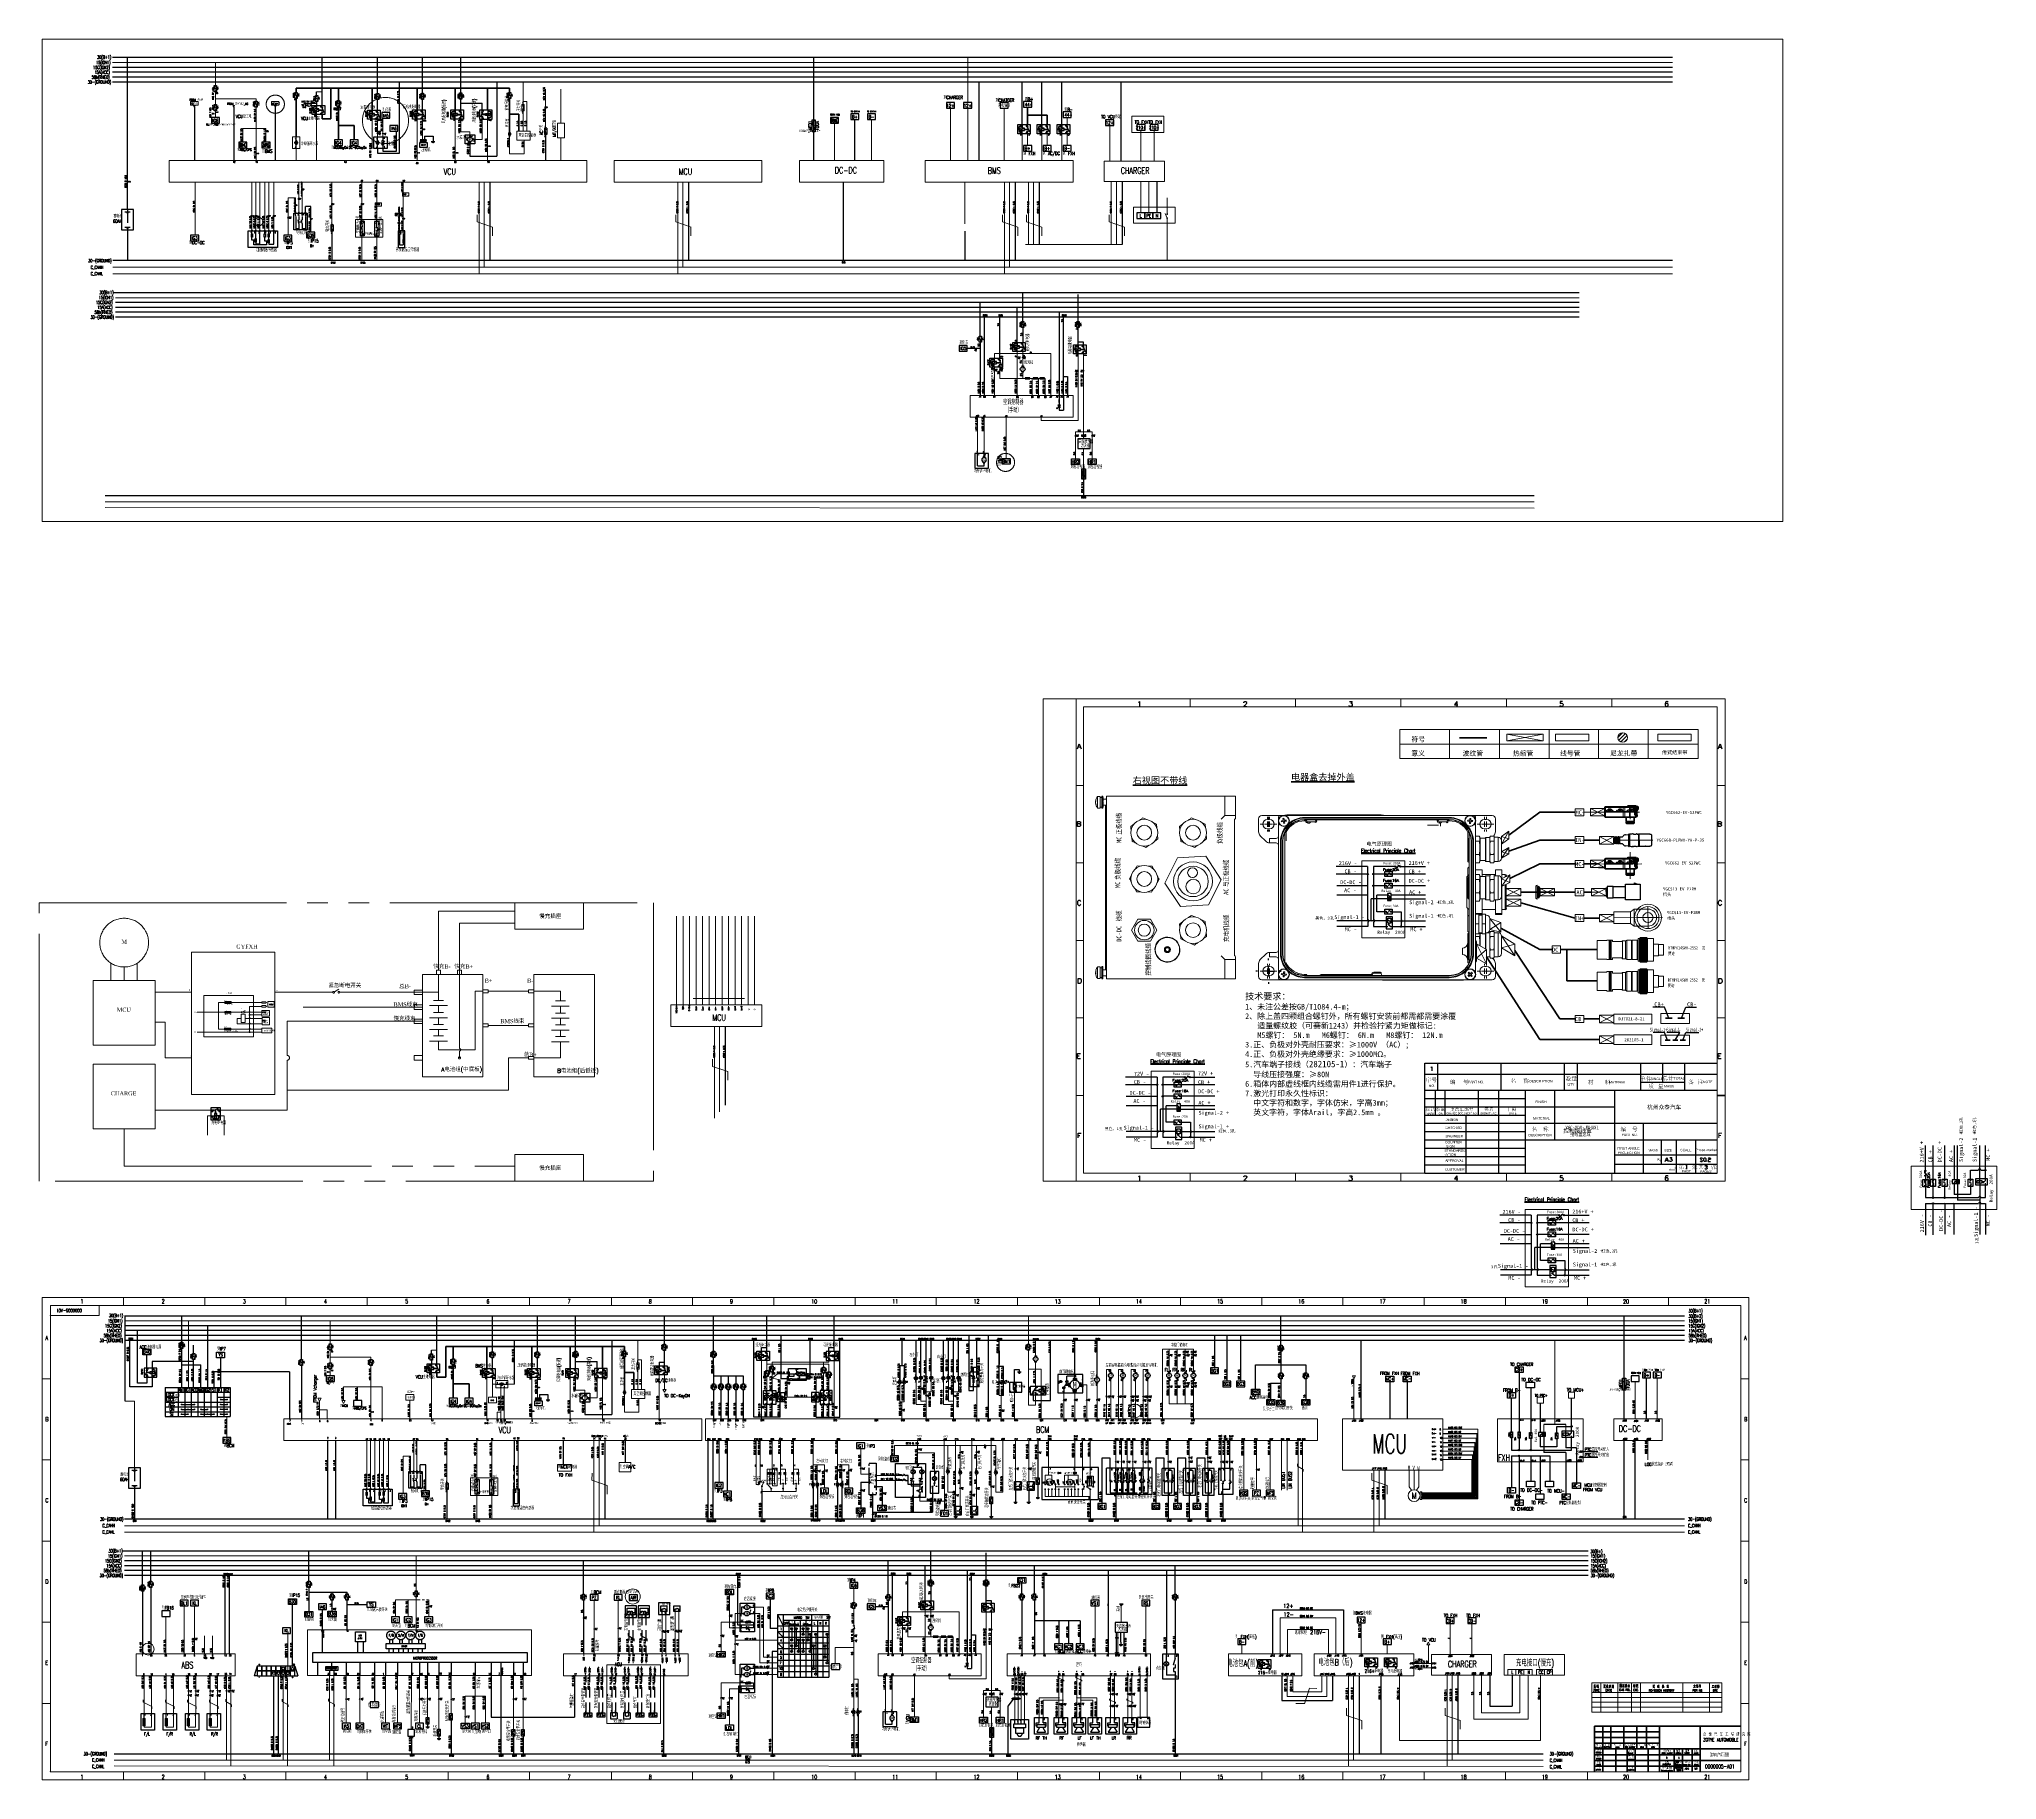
# Model space of a CAD drawing. Extents: x -5608 to -3197, y -2048 to 96.
import ezdxf
from ezdxf.enums import TextEntityAlignment as Align

# ---------------------------------------------------------------- set-up
doc = ezdxf.new("R2010")
doc.units = 0
doc.header["$LTSCALE"] = 25.4
doc.header["$MEASUREMENT"] = 0
for name, pattern in [('2', [4, 3, -1]), ('CENTER', [16, 13, -1, 1, -1]), ('CENTER2', [28.575, 19.05, -3.175, 3.175, -3.175]), ('DASHED', [0.75, 0.5, -0.25]), ('DASHED2', [0.375, 0.25, -0.125]), ('DASHEDX2', [38.1, 25.4, -12.7]), ('HIDDEN', [9.525, 6.35, -3.175]), ('JIS_02_2.0', [3, 2, -1]), ('PHANTOM', [17, 12, -1, 1, -1, 1, -1])]:
    doc.linetypes.add(name, pattern=pattern)
doc.layers.get('0').update_dxf_attribs({"linetype": 'CONTINUOUS'})
for name, color, linetype, lineweight in [('0Filament', 7, 'CONTINUOUS', 20), ('1轮廓实线', 7, 'CONTINUOUS', 30), ('2细线层', 3, 'CONTINUOUS', 9), ('4CONTOUR', 4, 'CONTINUOUS', 50), ('5PHANTOM', 6, 'PHANTOM', 20), ('center', 1, 'CENTER', 15), ('Lin', 4, 'CONTINUOUS', 50), ('中心线', 1, 'CENTER2', 13), ('标注层', 7, 'CONTINUOUS', 13), ('检查', 10, 'CONTINUOUS', 40), ('注解层', 3, 'CONTINUOUS', 15), ('粗实线', 7, 'CONTINUOUS', 30), ('细实线', 3, 'CONTINUOUS', 9), ('细线', 4, 'CONTINUOUS', 13), ('轮廓实线', 7, 'CONTINUOUS', 35), ('高配原理图图层', 7, 'CONTINUOUS', 20)]:
    doc.layers.add(name, color=color, linetype=linetype, lineweight=lineweight)
for name, color, linetype in [('1CENTER', 1, 'CENTER'), ('2FRAM', 2, 'CONTINUOUS'), ('3DASHED', 3, 'DASHED'), ('5中心线层', 1, 'CONTINUOUS'), ('7文字层', 3, 'CONTINUOUS'), ('B+', 1, 'CENTER'), ('blue', 5, 'CONTINUOUS'), ('br', 35, 'CONTINUOUS'), ('fuse', 7, 'CONTINUOUS'), ('GND', 2, 'CONTINUOUS'), ('LEGEND', 1, 'CONTINUOUS'), ('other layer', 7, 'CONTINUOUS'), ('part', 1, 'CONTINUOUS'), ('VCC', 1, 'CONTINUOUS'), ('导线', 7, 'CONTINUOUS')]:
    doc.layers.add(name, color=color, linetype=linetype)
doc.styles.add('HZ', font='txt.shx', dxfattribs={"width": 0.618, "height": 2.5, "bigfont": 'hztxt.shx'})
doc.styles.add('R', font='ROMANS.SHX')
doc.styles.add('仿宋 5号', font='', dxfattribs={"width": 0.7, "height": 5})
doc.styles.add('宋体', font='', dxfattribs={"width": 0.8})
doc.styles.add('数字 txt 3.5', font='txt.shx', dxfattribs={"width": 0.7, "height": 3.5})
doc.styles.add('样式 1', font='txt.shx', dxfattribs={"width": 0.7, "bigfont": 'gbcbig.shx'})
doc.styles.get('仿宋 5号').set_extended_font_data('FangSong_GB2312')
doc.styles.get('宋体').set_extended_font_data('SimSun')

# ---------------------------------------------------------------- blocks, each defined once
blk = doc.blocks.new('pointer')
at = {"layer": 'other layer'}
blk.add_lwpolyline([(-5, 7), (-5, 0), (5, 0), (5, 7)], close=True, dxfattribs=at)
at = {"layer": 'other layer', "style": 'HZ', "width": 0.7, "flags": 8}
blk.add_attdef('FR', text='', height=4, dxfattribs=at).set_placement((0, 1.3), align=Align.CENTER)
blk = doc.blocks.new('RLY')
at = {"layer": 'LEGEND', "color": 1}
for p, q in [((-8.9, 12), (-13.9, 12)), ((-13.9, 8.7), (-13.9, 12)), ((-13.9, 6), (-13.9, 2.8)), ((-8.9, 2.8), (-13.9, 2.8)), ((-5.2, 9.2), (-12.6, 9.2)), ((-5.2, 9.2), (-12.6, 5.5)), ((-12.6, 9.2), (-12.6, 5.5)), ((-12.6, 5.5), (-5.2, 5.5)), ((-8.9, 14.8), (-8.9, 9.2)), ((-8.9, 0), (-8.9, 5.5)), ((-5.2, 5.5), (-5.2, 9.2)), ((-5.2, 7.7), (1, 7.7)), ((-5.2, 7), (1.3, 7)), ((0, 11.1), (0, 14.8)), ((0, 10.3), (3, 3)), ((0, 0), (0, 3))]:
    blk.add_line(p, q, dxfattribs=at)
at = {"layer": 'LEGEND', "color": 1, "ltscale": 5}
blk.add_lwpolyline([(-16.2, 14.8), (4.3, 14.8), (4.3, 0), (-16.2, 0)], close=True, dxfattribs=at)
at = {"layer": 'LEGEND', "color": 1}
blk.add_lwpolyline([(-14.2, 8.7), (-13.5, 8.7), (-13.5, 6), (-14.2, 6)], close=True, dxfattribs=at)
for centre in [(0, 11.1), (0, 3.7)]:
    blk.add_circle(centre, 0.738, dxfattribs=at)
at = {"layer": 'LEGEND', "color": 1, "ltscale": 0.1, "style": 'HZ', "width": 0.67}
for s, p in [('86', (-11.4, 14.5)), ('85', (-11.4, 2.5)), ('30', (-2.6, 14.5)), ('87', (-2.6, 2.5))]:
    blk.add_text(s, height=2, rotation=270, dxfattribs=at).set_placement(p)
blk = doc.blocks.new('FUSE')
at = {"layer": 'other layer', "color": 1}
for p, q in [((0, 7.5), (0, 6.8)), ((0, 0), (0, 0.7))]:
    blk.add_line(p, q, dxfattribs=at)
at = {"layer": 'other layer', "color": 1, "linetype": 'HIDDEN'}
blk.add_lwpolyline([(-1.4, 7.5), (1.4, 7.5), (1.4, 0), (-1.4, 0)], close=True, dxfattribs=at)
at = {"layer": 'other layer', "color": 1}
for centre, radius, start, end in [((1.2, 5.3), 1.98, 128.8945, 231.1055), ((-0.8, 2.2), 1.75, 298.4847, 61.5153)]:
    blk.add_arc(centre, radius, start, end, dxfattribs=at)
at = {"layer": 'other layer', "linetype": 'DASHED2', "style": 'HZ', "width": 0.7}
for tag, p in [('FUSE', (-1.6, 4)), ('10A', (3.6, 4.1))]:
    blk.add_attdef(tag, text='', height=2, rotation=90, dxfattribs=at).set_placement(p, align=Align.CENTER)
blk = doc.blocks.new('2 V MOTOR')
at = {"ltscale": 0.1}
h = blk.add_hatch(color=1, dxfattribs=at)
h.paths.add_polyline_path([(1, -1.2), (1, 0), (-1, 0), (-1, -1.2, -0.187868)])
h.paths.add_polyline_path([(-3.9, -5), (-2.7, -5, -0.094234), (-2.9, -3.9, -0.092007), (-2.7, -2.9), (-3.9, -2.9)])
h.paths.add_polyline_path([(1, -7.8), (1, -6.6, -0.187868), (-1, -6.6), (-1, -7.8)])
h.paths.add_polyline_path([(3.9, -2.9), (2.7, -2.9, -0.092007), (2.9, -3.9, -0.094234), (2.7, -5), (3.9, -5)])
at = {"layer": 'LEGEND'}
blk.add_circle((0, -3.9), 2.89, dxfattribs=at)
at = {"layer": 'VCC'}
for p, q in [((-1, 0), (1, 0)), ((-1, 0), (-1, -1.2)), ((1, 0), (1, -1.2)), ((-3.9, -5), (-3.9, -2.9)), ((-3.9, -2.9), (-2.7, -2.9)), ((-3.9, -5), (-2.7, -5)), ((-1, -7.8), (-1, -6.6)), ((1, -7.8), (-1, -7.8)), ((1, -7.8), (1, -6.6)), ((3.9, -2.9), (2.7, -2.9)), ((3.9, -5), (2.7, -5)), ((3.9, -2.9), (3.9, -5))]:
    blk.add_line(p, q, dxfattribs=at)
blk.add_text('M', height=4, dxfattribs=at).set_placement((-1.3, -5.9))
blk = doc.blocks.new('FUSE JCASE')
at = {"layer": 'other layer', "color": 1}
for p, q in [((0, 9.6), (0, 8.9)), ((0, 1.9), (0, 2.6))]:
    blk.add_line(p, q, dxfattribs=at)
at = {"layer": 'other layer', "color": 1, "linetype": 'HIDDEN'}
blk.add_lwpolyline([(-1.4, 9.6), (1.4, 9.6), (1.4, 1.9), (-1.4, 1.9)], close=True, dxfattribs=at)
at = {"layer": 'other layer', "color": 1}
for centre, radius, start, end in [((1.1, 7.3), 1.95, 125.769, 234.231), ((2.8, 7.3), 3.22, 150.5663, 209.4337), ((-1.1, 4.1), 1.94, 305.5187, 54.4813), ((-2.8, 4.1), 3.22, 330.5787, 29.4705)]:
    blk.add_arc(centre, radius, start, end, dxfattribs=at)
at = {"layer": 'other layer', "linetype": 'DASHED2', "style": 'HZ', "width": 0.7}
for tag, p in [('FUSE', (-1.7, 5.7)), ('10A', (3.7, 5.7))]:
    blk.add_attdef(tag, text='', height=2, rotation=90, dxfattribs=at).set_placement(p, align=Align.CENTER)
blk = doc.blocks.new('gnd')
at = {"layer": 'blue', "color": 2, "ltscale": 0.1}
for p, q in [((0, 0), (0, -3)), ((-2.2, -3), (2.2, -3)), ((-1.5, -3.8), (1.5, -3.8)), ((-0.5, -4.5), (0.5, -4.5))]:
    blk.add_line(p, q, dxfattribs=at)
blk = doc.blocks.new('RLY2')
at = {"layer": 'LEGEND', "color": 1}
for p, q in [((0, 7.8), (-2.2, 2.2)), ((4, 5.3), (-1, 5.3)), ((4, 5.9), (-0.8, 5.9)), ((0, 8.4), (0, 11.1)), ((0, 0), (0, 2.2)), ((4, 7), (9.5, 7)), ((4, 7), (9.5, 4.2)), ((4, 4.2), (4, 7)), ((9.5, 4.2), (4, 4.2)), ((6.8, 11.1), (6.8, 7)), ((6.8, 9.1), (10.5, 9.1)), ((6.8, 0), (6.8, 4.2)), ((6.8, 2.1), (10.5, 2.1)), ((9.5, 7), (9.5, 4.2)), ((10.5, 6.6), (10.5, 9.1)), ((10.5, 4.6), (10.5, 2.1))]:
    blk.add_line(p, q, dxfattribs=at)
at = {"layer": 'LEGEND', "color": 1, "ltscale": 5}
blk.add_lwpolyline([(12.3, 11.1), (-3.3, 11.1), (-3.3, 0), (12.3, 0)], close=True, dxfattribs=at)
at = {"layer": 'LEGEND', "color": 1}
blk.add_lwpolyline([(10.8, 6.6), (10.2, 6.6), (10.2, 4.6), (10.8, 4.6)], close=True, dxfattribs=at)
for centre in [(0, 8.4), (0, 2.8)]:
    blk.add_circle(centre, 0.557, dxfattribs=at)
at = {"color": 1, "ltscale": 0.1, "style": 'HZ', "width": 0.67}
for s, p in [('30', (1.8, 9.3)), ('87', (1.8, 0.1)), ('86', (8.7, 9.3)), ('85', (8.7, 0.1))]:
    blk.add_text(s, height=1.5, rotation=90, dxfattribs=at).set_placement(p)
blk = doc.blocks.new('mfuse')
at = {"layer": 'other layer', "color": 1}
for p, q in [((0, 14.8), (0, 13.8)), ((0, 0), (0, 1))]:
    blk.add_line(p, q, dxfattribs=at)
at = {"layer": 'other layer', "color": 1, "linetype": 'HIDDEN'}
blk.add_lwpolyline([(-2, 14.8), (2, 14.8), (2, 0), (-2, 0)], close=True, dxfattribs=at)
at = {"layer": 'other layer', "color": 1}
for centre, radius, start, end in [((4.6, 10.6), 5.59, 145.1866, 214.8134), ((7.3, 10.6), 7.96, 156.3895, 203.6105), ((15.1, 10.6), 15.4, 168.0681, 191.9319), ((-4.6, 4.2), 5.59, 325.1866, 34.8134), ((-15.1, 4.2), 15.4, 348.0681, 11.9319), ((-7.3, 4.2), 7.96, 336.3895, 23.6105)]:
    blk.add_arc(centre, radius, start, end, dxfattribs=at)
at = {"layer": 'other layer', "linetype": 'DASHED2', "style": 'HZ', "width": 0.7}
for tag, p in [('FUSE', (-2.5, 7.9)), ('10A', (6.3, 7.5))]:
    blk.add_attdef(tag, text='', height=4, rotation=90, dxfattribs=at).set_placement(p, align=Align.CENTER)
blk = doc.blocks.new('light')
at = {"layer": 'LEGEND', "color": 1, "ltscale": 0.1}
for p, q in [((-1.4, 0.6), (1.5, 3.5)), ((1.5, 0.6), (-1.4, 3.5))]:
    blk.add_line(p, q, dxfattribs=at)
blk.add_circle((0, 2.1), 2.05, dxfattribs=at)
blk = doc.blocks.new('switch2')
at = {"color": 1}
for centre in [(0, 6.1), (0, 2.1)]:
    blk.add_circle(centre, 0.395, dxfattribs=at)
at = {"layer": 'LEGEND', "color": 1, "linetype": 'DASHEDX2'}
for p, q in [((-1.5, 7.9), (-1.5, 0)), ((1.5, 7.9), (-1.5, 7.9)), ((1.5, 0), (-1.5, 0)), ((1.5, 7.9), (1.5, 0))]:
    blk.add_line(p, q, dxfattribs=at)
at = {"layer": 'LEGEND', "color": 1, "ltscale": 0.1}
for p, q in [((0, 6.1), (0, 7.9)), ((0, 2.1), (0, 0)), ((0.8, 6.1), (0.8, 2.1)), ((0.8, 4.1), (1.5, 4.1))]:
    blk.add_line(p, q, dxfattribs=at)
blk = doc.blocks.new('1 V MOTOR')
at = {"ltscale": 0.1}
h = blk.add_hatch(color=1, dxfattribs=at)
h.paths.add_polyline_path([(-1, -6.6), (-1, -7.8), (1, -7.8), (1, -6.6, -0.187868)])
h.paths.add_polyline_path([(1, -1.2), (1, 0), (-1, 0), (-1, -1.2, -0.187868)])
at = {"layer": 'LEGEND'}
blk.add_circle((0, -3.9), 2.89, dxfattribs=at)
at = {"layer": 'VCC'}
for p, q in [((-1, 0), (1, 0)), ((-1, 0), (-1, -1.2)), ((1, 0), (1, -1.2)), ((-1, -7.8), (-1, -6.6)), ((1, -7.8), (-1, -7.8)), ((1, -7.8), (1, -6.6))]:
    blk.add_line(p, q, dxfattribs=at)
at = {"layer": 'VCC', "insert": (0, -3.9), "char_height": 4, "width": 4.883, "attachment_point": 5}
blk.add_mtext('M', dxfattribs=at)
blk = doc.blocks.new('led')
at = {"layer": 'blue', "ltscale": 0.1}
for points in [[(-2.6, 3.3), (-2.4, 3.5), (-3, 4.2)], [(-2.1, 3.6), (-1.9, 3.8), (-2.5, 4.5)]]:
    blk.add_hatch(color=1, dxfattribs=at).paths.add_polyline_path(points)
h = blk.add_hatch(color=1, dxfattribs=at)
h.paths.add_polyline_path([(0, 3), (-1.6, 0), (0, 0)])
h.paths.add_polyline_path([(0, 0), (1.6, 0), (0, 3)])
at = {"layer": 'blue', "color": 1, "ltscale": 0.1}
for p, q in [((-2.5, 3.4), (-1.9, 2.4)), ((-2, 3.7), (-1.4, 2.7)), ((1.6, 3), (-1.6, 3)), ((0, 3), (0, 0))]:
    blk.add_line(p, q, dxfattribs=at)
for points in [[(-3, 4.2), (-2.4, 3.5), (-2.6, 3.3)], [(-2.5, 4.5), (-1.9, 3.8), (-2.1, 3.6)], [(0, 3), (1.6, 0), (-1.6, 0)]]:
    blk.add_lwpolyline(points, close=True, dxfattribs=at)
blk = doc.blocks.new('moto2')
at = {"ltscale": 0.1}
h = blk.add_hatch(color=1, dxfattribs=at)
h.paths.add_polyline_path([(6.6, -1), (7.8, -1), (7.8, 1), (6.6, 1, -0.187868)])
h.paths.add_polyline_path([(1.2, 1), (0, 1), (0, -1), (1.2, -1, -0.187868)])
at = {"layer": 'LEGEND'}
blk.add_circle((3.9, 0), 2.89, dxfattribs=at)
at = {"layer": 'VCC'}
for p, q in [((0, -1), (0, 1)), ((0, 1), (1.2, 1)), ((7.8, 1), (6.6, 1)), ((7.8, 1), (7.8, -1)), ((0, -1), (1.2, -1)), ((7.8, -1), (6.6, -1))]:
    blk.add_line(p, q, dxfattribs=at)
at = {"layer": 'VCC', "insert": (3.9, 0), "char_height": 4, "width": 4.883, "attachment_point": 5}
blk.add_mtext('M', dxfattribs=at)
blk = doc.blocks.new('FUSE 1')
at = {"layer": 'other layer', "color": 1}
for p, q in [((-3822.7, -1613.8), (-3822.7, -1614.4)), ((-3822.7, -1621.3), (-3822.7, -1620.6))]:
    blk.add_line(p, q, dxfattribs=at)
at = {"layer": 'other layer', "color": 1, "linetype": 'HIDDEN'}
blk.add_lwpolyline([(-3824, -1613.8), (-3821.3, -1613.8), (-3821.3, -1621.3), (-3824, -1621.3)], close=True, dxfattribs=at)
at = {"layer": 'other layer', "color": 1}
for centre, radius, start, end in [((-3821.4, -1616), 1.98, 128.8945, 231.1055), ((-3823.5, -1619.1), 1.75, 298.4847, 61.5153)]:
    blk.add_arc(centre, radius, start, end, dxfattribs=at)

msp = doc.modelspace()

# ---------------------------------------------------------------- hatches: boundary and pattern name
at = {"lineweight": 0}
h = msp.add_hatch(color=0, dxfattribs=at)
h.paths.add_polyline_path([(-5377.4, -1077.5), (-5377.2, -1077.7), (-5377.3, -1077.7), (-5377.5, -1078), (-5377.7, -1078.3), (-5377.9, -1078.5), (-5378.2, -1078.7), (-5378.2, -1078.7), (-5378, -1078.4), (-5377.8, -1078.2), (-5377.6, -1077.9)])
h.paths.add_polyline_path([(-5376.8, -1077.5), (-5376.8, -1077.6), (-5376.8, -1077.8), (-5376.7, -1077.9), (-5376.6, -1078.1), (-5376.5, -1078.2), (-5376.4, -1078.3), (-5376.2, -1078.4), (-5376.1, -1078.4), (-5376, -1078.4), (-5376, -1078.5), (-5376.1, -1078.5), (-5376.2, -1078.6), (-5376.3, -1078.5), (-5376.5, -1078.4), (-5376.6, -1078.3), (-5376.7, -1078.1), (-5376.8, -1078), (-5376.8, -1077.8), (-5376.9, -1077.7), (-5376.9, -1077.5)])
h.paths.add_polyline_path([(-5377.8, -1078.4), (-5376.7, -1078.4), (-5376.6, -1078.4), (-5376.5, -1078.5), (-5376.6, -1078.5), (-5376.6, -1078.9), (-5376.6, -1079.2), (-5376.6, -1079.4), (-5376.6, -1079.5), (-5376.8, -1079.6), (-5376.9, -1079.7), (-5376.9, -1079.6), (-5377, -1079.6), (-5377.1, -1079.5), (-5377.2, -1079.5), (-5377.2, -1079.4), (-5377.1, -1079.5), (-5377, -1079.5), (-5376.9, -1079.5), (-5376.9, -1079.5), (-5376.8, -1079.4), (-5376.8, -1079.4), (-5376.8, -1079.3), (-5376.7, -1079.3), (-5376.7, -1079.2), (-5376.7, -1079.1), (-5376.7, -1079), (-5376.7, -1078.8), (-5376.7, -1078.7), (-5376.7, -1078.5), (-5377.2, -1078.5), (-5377.2, -1078.7), (-5377.3, -1078.9), (-5377.3, -1079.1), (-5377.4, -1079.2), (-5377.5, -1079.3), (-5377.7, -1079.5), (-5377.9, -1079.6), (-5378.1, -1079.7), (-5378.1, -1079.7), (-5377.9, -1079.5), (-5377.7, -1079.4), (-5377.6, -1079.3), (-5377.5, -1079.1), (-5377.4, -1078.8), (-5377.3, -1078.5), (-5377.6, -1078.5), (-5377.7, -1078.5)])
h = msp.add_hatch(color=0, dxfattribs=at)
h.paths.add_polyline_path([(-5374.1, -1078.1), (-5374.1, -1078.3), (-5374, -1078.5), (-5373.6, -1078.5), (-5373.5, -1078.3), (-5373.3, -1078.5), (-5374, -1078.6), (-5374, -1078.8), (-5373.9, -1079), (-5373.7, -1078.8), (-5373.6, -1078.6), (-5373.4, -1078.8), (-5373.5, -1078.8), (-5373.9, -1079.2), (-5373.8, -1079.3), (-5373.7, -1079.4), (-5373.6, -1079.4), (-5373.5, -1079.5), (-5373.3, -1079), (-5373.3, -1079), (-5373.3, -1079.2), (-5373.3, -1079.4), (-5373.3, -1079.5), (-5373.3, -1079.6), (-5373.3, -1079.7), (-5373.3, -1079.7), (-5373.3, -1079.7), (-5373.4, -1079.7), (-5373.5, -1079.7), (-5373.6, -1079.6), (-5373.8, -1079.4), (-5374, -1079.2), (-5374.3, -1079.4), (-5374.5, -1079.5), (-5374.8, -1079.6), (-5374.8, -1079.6), (-5374.4, -1079.4), (-5374, -1079.1), (-5374.1, -1078.9), (-5374.2, -1078.6), (-5374.6, -1078.6), (-5374.6, -1078.7), (-5374.7, -1078.6), (-5374.2, -1078.5), (-5374.2, -1078.4), (-5374.2, -1078.2), (-5374.5, -1078.2), (-5374.5, -1078.2), (-5374.6, -1078.1), (-5374.2, -1078.1), (-5374.2, -1077.4), (-5374, -1077.5), (-5374.1, -1077.6), (-5374.1, -1077.8), (-5374.1, -1078.1), (-5373.6, -1078.1), (-5373.5, -1077.9), (-5373.3, -1078.1)])
h.paths.add_polyline_path([(-5373.9, -1077.6), (-5373.9, -1077.6), (-5373.8, -1077.6), (-5373.7, -1077.6), (-5373.6, -1077.7), (-5373.6, -1077.7), (-5373.6, -1077.8), (-5373.6, -1077.9), (-5373.6, -1077.9), (-5373.6, -1077.9), (-5373.6, -1077.9), (-5373.7, -1077.9), (-5373.8, -1077.7)])
h.paths.add_polyline_path([(-5375, -1077.5), (-5374.8, -1077.6), (-5374.9, -1077.7), (-5374.9, -1077.8), (-5375, -1077.9), (-5375.1, -1078), (-5375.2, -1078.1), (-5375.3, -1078.3), (-5374.9, -1078.2), (-5374.8, -1078.1), (-5374.7, -1077.9), (-5374.5, -1078), (-5374.5, -1078), (-5374.6, -1078.1), (-5374.7, -1078.2), (-5374.7, -1078.3), (-5374.9, -1078.5), (-5375.2, -1078.8), (-5375.1, -1078.8), (-5375, -1078.8), (-5374.8, -1078.8), (-5374.6, -1078.7), (-5374.6, -1078.8), (-5374.8, -1078.8), (-5375, -1078.9), (-5375.1, -1079), (-5375.3, -1079), (-5375.4, -1078.8), (-5375.3, -1078.8), (-5375.3, -1078.8), (-5375.2, -1078.7), (-5375.1, -1078.6), (-5374.9, -1078.3), (-5375.1, -1078.3), (-5375.2, -1078.4), (-5375.3, -1078.5), (-5375.4, -1078.3), (-5375.4, -1078.3), (-5375.3, -1078.2), (-5375.3, -1078.1), (-5375.2, -1078), (-5375.1, -1077.7)])
h.paths.add_polyline_path([(-5375.4, -1079.3), (-5375.2, -1079.3), (-5375, -1079.3), (-5374.9, -1079.2), (-5374.8, -1079.2), (-5374.6, -1079.2), (-5374.5, -1079.1), (-5374.5, -1079.2), (-5374.7, -1079.2), (-5374.8, -1079.3), (-5375, -1079.3), (-5375.1, -1079.4), (-5375.3, -1079.4), (-5375.3, -1079.5)])
h = msp.add_hatch(color=0, dxfattribs=at)
h.paths.add_polyline_path([(-5371.4, -1077.5), (-5371.5, -1077.6), (-5371.3, -1077.8), (-5371.1, -1077.9), (-5371, -1078), (-5370.8, -1078.1), (-5370.6, -1078.1), (-5370.4, -1078.1), (-5370.4, -1078.2), (-5370.5, -1078.2), (-5370.6, -1078.3), (-5370.9, -1078.2), (-5371.1, -1078.1), (-5371.2, -1078), (-5371.3, -1077.9), (-5371.4, -1077.7), (-5371.5, -1077.6), (-5371.7, -1077.8), (-5371.8, -1077.9), (-5372, -1078), (-5372.1, -1078.1), (-5372.4, -1078.3), (-5372.7, -1078.4), (-5372.7, -1078.4), (-5372.3, -1078.2), (-5372.1, -1077.9), (-5371.8, -1077.7), (-5371.6, -1077.4)])
h.paths.add_polyline_path([(-5372.1, -1078.9), (-5372.1, -1078.5), (-5372.1, -1078.2), (-5372, -1078.3), (-5371.1, -1078.3), (-5371.1, -1078.2), (-5370.9, -1078.4), (-5371, -1078.4), (-5371, -1078.8), (-5371.1, -1078.8), (-5371.1, -1078.7), (-5372, -1078.7), (-5372, -1078.8)])
h.paths.add_polyline_path([(-5372, -1078.4), (-5372, -1078.7), (-5371.1, -1078.7), (-5371.1, -1078.4)])
h.paths.add_polyline_path([(-5371.3, -1079), (-5371.3, -1079.6), (-5370.9, -1079.6), (-5370.9, -1079)])
h.paths.add_polyline_path([(-5372.3, -1079.6), (-5372.3, -1079.3), (-5372.3, -1079.1), (-5372.3, -1079), (-5372.3, -1078.9), (-5372.2, -1078.9), (-5370.9, -1078.9), (-5370.8, -1078.9), (-5370.7, -1079), (-5370.8, -1079), (-5370.8, -1079.6), (-5370.7, -1079.6), (-5370.6, -1079.5), (-5370.4, -1079.6), (-5372.4, -1079.6), (-5372.5, -1079.6), (-5372.6, -1079.7), (-5372.7, -1079.6)])
h.paths.add_polyline_path([(-5372.2, -1079), (-5372.2, -1079.6), (-5371.8, -1079.6), (-5371.8, -1079)])
h.paths.add_polyline_path([(-5371.7, -1079), (-5371.7, -1079.6), (-5371.4, -1079.6), (-5371.4, -1079)])
h.paths.add_polyline_path([(-5371.3, -1078), (-5371.1, -1078.1), (-5371.7, -1078.1), (-5371.8, -1078.1), (-5371.9, -1078.1), (-5372, -1078.1), (-5371.4, -1078.1)])
h = msp.add_hatch(color=0, dxfattribs=at)
edge = h.paths.add_edge_path()
edge.add_arc((-5387.1, -1102.4), 0.497, 0, 360)
h = msp.add_hatch(color=0, dxfattribs=at)
edge = h.paths.add_edge_path()
edge.add_arc((-5387.1, -1102.4), 0.497, 0, 360)
h = msp.add_hatch(color=0, dxfattribs=at)
edge = h.paths.add_edge_path()
edge.add_arc((-5387.1, -1102.4), 0.497, 0, 360)
h = msp.add_hatch(color=0, dxfattribs=at)
edge = h.paths.add_edge_path()
edge.add_arc((-5387.1, -1102.4), 0.497, 0, 360)
h = msp.add_hatch(color=0, dxfattribs=at)
h.paths.add_polyline_path([(-5373.4, -1104), (-5373.4, -1104.2), (-5373.4, -1104.4), (-5373.4, -1104.6), (-5373.4, -1104.7), (-5373.6, -1104.7), (-5373.6, -1104.6), (-5373.9, -1104.6), (-5373.9, -1105), (-5373.4, -1105), (-5373.3, -1104.8), (-5373.1, -1105), (-5373.8, -1105), (-5373.7, -1105.2), (-5373.5, -1105.4), (-5373.5, -1105.5), (-5373.4, -1105.6), (-5373.2, -1105.6), (-5373.1, -1105.7), (-5373.1, -1105.7), (-5373.2, -1105.8), (-5373.3, -1105.8), (-5373.5, -1105.6), (-5373.7, -1105.4), (-5373.8, -1105.2), (-5373.8, -1105), (-5373.9, -1105), (-5373.9, -1105.4), (-5373.9, -1105.6), (-5373.9, -1105.8), (-5373.9, -1105.9), (-5374, -1106), (-5374, -1105.9), (-5374, -1105.7), (-5374, -1105.4), (-5374, -1105.1), (-5374.2, -1105.4), (-5374.4, -1105.6), (-5374.6, -1105.8), (-5374.8, -1105.9), (-5374.8, -1105.9), (-5374.6, -1105.7), (-5374.4, -1105.4), (-5374.3, -1105.3), (-5374.2, -1105.2), (-5374.2, -1105.1), (-5374.1, -1105), (-5374.6, -1105), (-5374.7, -1105), (-5374.8, -1105), (-5374, -1105), (-5374, -1104.6), (-5374.3, -1104.6), (-5374.3, -1104.7), (-5374.5, -1104.7), (-5374.5, -1104.5), (-5374.5, -1104.3), (-5374.5, -1103.9), (-5374.3, -1103.9), (-5373.6, -1103.9), (-5373.5, -1103.8), (-5373.3, -1104)])
h.paths.add_polyline_path([(-5374.3, -1104), (-5374.3, -1104.5), (-5373.6, -1104.5), (-5373.6, -1104)])
h.paths.add_polyline_path([(-5374.9, -1105.4), (-5374.9, -1105.6), (-5374.9, -1105.7), (-5374.9, -1105.9), (-5374.9, -1105.9), (-5375, -1106), (-5375, -1105.8), (-5375, -1105.7), (-5375, -1105.5), (-5375, -1105.4), (-5375, -1104.6), (-5375.2, -1104.8), (-5375.4, -1105), (-5375.4, -1104.9), (-5375.2, -1104.6), (-5375, -1104.3), (-5374.9, -1104.1), (-5374.9, -1103.9), (-5374.8, -1103.8), (-5374.8, -1103.7), (-5374.6, -1103.8), (-5374.7, -1103.9), (-5374.8, -1104.1), (-5374.8, -1104.2), (-5374.9, -1104.3), (-5374.9, -1104.4), (-5374.8, -1104.5), (-5374.9, -1104.5)])
h = msp.add_hatch(color=0, dxfattribs=at)
h.paths.add_polyline_path([(-5372.3, -1092), (-5372.3, -1092.2), (-5372.3, -1092.4), (-5372.3, -1092.6), (-5372.3, -1092.7), (-5372.4, -1092.7), (-5372.4, -1092.6), (-5372.7, -1092.6), (-5372.7, -1093), (-5372.2, -1093), (-5372.1, -1092.8), (-5371.9, -1093), (-5372.6, -1093), (-5372.5, -1093.2), (-5372.4, -1093.4), (-5372.3, -1093.5), (-5372.2, -1093.6), (-5372.1, -1093.6), (-5371.9, -1093.7), (-5371.9, -1093.7), (-5372, -1093.8), (-5372.1, -1093.8), (-5372.3, -1093.6), (-5372.5, -1093.4), (-5372.6, -1093.2), (-5372.7, -1093), (-5372.7, -1093), (-5372.7, -1093.3), (-5372.7, -1093.6), (-5372.7, -1093.8), (-5372.7, -1093.9), (-5372.9, -1094), (-5372.9, -1093.9), (-5372.8, -1093.7), (-5372.8, -1093.4), (-5372.8, -1093.1), (-5373, -1093.4), (-5373.2, -1093.6), (-5373.4, -1093.8), (-5373.6, -1093.9), (-5373.6, -1093.9), (-5373.4, -1093.7), (-5373.2, -1093.4), (-5373.1, -1093.3), (-5373.1, -1093.2), (-5373, -1093.1), (-5373, -1093), (-5373.4, -1093), (-5373.5, -1093), (-5373.6, -1093), (-5372.8, -1093), (-5372.8, -1092.6), (-5373.2, -1092.6), (-5373.2, -1092.7), (-5373.3, -1092.7), (-5373.3, -1092.5), (-5373.3, -1092.3), (-5373.3, -1091.8), (-5373.1, -1091.9), (-5372.4, -1091.9), (-5372.3, -1091.8), (-5372.2, -1092)])
h.paths.add_polyline_path([(-5373.2, -1092), (-5373.2, -1092.5), (-5372.4, -1092.5), (-5372.4, -1092)])
h.paths.add_polyline_path([(-5373.7, -1093.4), (-5373.7, -1093.6), (-5373.7, -1093.7), (-5373.7, -1093.8), (-5373.7, -1093.9), (-5373.8, -1094), (-5373.8, -1093.8), (-5373.8, -1093.7), (-5373.8, -1093.5), (-5373.8, -1093.4), (-5373.8, -1092.6), (-5374, -1092.8), (-5374.2, -1093), (-5374.2, -1092.9), (-5374, -1092.6), (-5373.8, -1092.3), (-5373.7, -1092.1), (-5373.7, -1091.9), (-5373.6, -1091.8), (-5373.6, -1091.7), (-5373.4, -1091.8), (-5373.5, -1091.9), (-5373.6, -1092.1), (-5373.6, -1092.2), (-5373.7, -1092.3), (-5373.7, -1092.4), (-5373.6, -1092.5), (-5373.7, -1092.5)])
h = msp.add_hatch(color=0, dxfattribs=at)
h.paths.add_polyline_path([(-5371.5, -1103.7), (-5371.3, -1103.9), (-5371.4, -1103.9), (-5371.3, -1104.1), (-5371.1, -1104.3), (-5371, -1104.4), (-5370.9, -1104.5), (-5370.8, -1104.5), (-5370.6, -1104.6), (-5370.6, -1104.6), (-5370.7, -1104.6), (-5370.8, -1104.7), (-5371, -1104.6), (-5371.2, -1104.4), (-5371.3, -1104.2), (-5371.4, -1104), (-5371.6, -1104.2), (-5371.8, -1104.4), (-5372, -1104.6), (-5372.2, -1104.8), (-5372.2, -1104.7), (-5372, -1104.5), (-5371.8, -1104.3), (-5371.6, -1104)])
h.paths.add_polyline_path([(-5372, -1104.7), (-5371.2, -1104.7), (-5371.1, -1104.6), (-5370.9, -1104.7), (-5371.6, -1104.7), (-5371.8, -1104.7), (-5371.9, -1104.8)])
h.paths.add_polyline_path([(-5372, -1105), (-5371.9, -1105), (-5371.8, -1105.1), (-5371.8, -1105.2), (-5371.7, -1105.3), (-5371.7, -1105.4), (-5371.7, -1105.5), (-5371.7, -1105.6), (-5371.8, -1105.6), (-5371.8, -1105.6), (-5371.8, -1105.6), (-5371.8, -1105.5), (-5371.9, -1105.4), (-5371.9, -1105.3), (-5371.9, -1105.2)])
h.paths.add_polyline_path([(-5371.6, -1104.9), (-5371.6, -1104.9), (-5371.5, -1105), (-5371.4, -1105.2), (-5371.4, -1105.3), (-5371.3, -1105.3), (-5371.4, -1105.4), (-5371.4, -1105.5), (-5371.4, -1105.6), (-5371.5, -1105.5), (-5371.5, -1105.5), (-5371.5, -1105.4), (-5371.5, -1105.2)])
h.paths.add_polyline_path([(-5371, -1104.8), (-5370.8, -1105), (-5370.8, -1105), (-5370.9, -1105.1), (-5370.9, -1105.2), (-5371, -1105.3), (-5371.2, -1105.8), (-5371, -1105.8), (-5370.9, -1105.7), (-5370.7, -1105.9), (-5371.9, -1105.9), (-5372, -1105.9), (-5372.1, -1105.9), (-5372.2, -1105.8), (-5371.3, -1105.8), (-5371.2, -1105.5), (-5371.1, -1105.3), (-5371.1, -1105)])
h.paths.add_polyline_path([(-5372.6, -1105.3), (-5372.6, -1105.2), (-5372.4, -1105.3), (-5372.3, -1105.3), (-5372.3, -1105.2), (-5372.2, -1105.2), (-5372.2, -1105.1), (-5372.2, -1105), (-5372.3, -1104.8), (-5372.4, -1104.6), (-5372.2, -1104), (-5372.6, -1104), (-5372.6, -1105.9), (-5372.7, -1106), (-5372.7, -1105.8), (-5372.7, -1105.6), (-5372.7, -1105.3), (-5372.7, -1104.9), (-5372.7, -1104.5), (-5372.7, -1104.2), (-5372.7, -1104), (-5372.7, -1103.9), (-5372.6, -1103.9), (-5372.3, -1103.9), (-5372.2, -1103.8), (-5372, -1104), (-5372.1, -1104), (-5372.4, -1104.6), (-5372.2, -1104.8), (-5372.1, -1104.9), (-5372.1, -1105.1), (-5372.1, -1105.2), (-5372.1, -1105.3), (-5372.2, -1105.4), (-5372.4, -1105.5), (-5372.4, -1105.4), (-5372.4, -1105.4), (-5372.5, -1105.3)])
h = msp.add_hatch(color=0, dxfattribs=at)
h.paths.add_polyline_path([(-5370.3, -1091.7), (-5370.1, -1091.9), (-5370.2, -1091.9), (-5370.1, -1092.1), (-5369.9, -1092.3), (-5369.8, -1092.4), (-5369.7, -1092.5), (-5369.6, -1092.5), (-5369.4, -1092.6), (-5369.4, -1092.6), (-5369.5, -1092.6), (-5369.6, -1092.7), (-5369.8, -1092.6), (-5370, -1092.4), (-5370.1, -1092.2), (-5370.3, -1091.9), (-5370.4, -1092.2), (-5370.6, -1092.4), (-5370.8, -1092.6), (-5371, -1092.7), (-5371, -1092.7), (-5370.8, -1092.5), (-5370.6, -1092.3), (-5370.5, -1092)])
h.paths.add_polyline_path([(-5370.8, -1092.7), (-5370, -1092.7), (-5369.9, -1092.6), (-5369.8, -1092.7), (-5370.5, -1092.7), (-5370.6, -1092.7), (-5370.7, -1092.8)])
h.paths.add_polyline_path([(-5370.8, -1093), (-5370.8, -1093), (-5370.7, -1093.1), (-5370.6, -1093.2), (-5370.5, -1093.3), (-5370.5, -1093.4), (-5370.5, -1093.5), (-5370.6, -1093.6), (-5370.6, -1093.6), (-5370.6, -1093.6), (-5370.6, -1093.6), (-5370.7, -1093.5), (-5370.7, -1093.4), (-5370.7, -1093.3), (-5370.7, -1093.2)])
h.paths.add_polyline_path([(-5370.5, -1092.9), (-5370.4, -1092.9), (-5370.3, -1093), (-5370.2, -1093.2), (-5370.2, -1093.3), (-5370.2, -1093.3), (-5370.2, -1093.4), (-5370.2, -1093.5), (-5370.3, -1093.6), (-5370.3, -1093.5), (-5370.3, -1093.5), (-5370.3, -1093.4), (-5370.4, -1093.2)])
h.paths.add_polyline_path([(-5369.8, -1092.8), (-5369.6, -1093), (-5369.7, -1093), (-5369.7, -1093.1), (-5369.8, -1093.2), (-5369.8, -1093.3), (-5370, -1093.8), (-5369.8, -1093.8), (-5369.7, -1093.7), (-5369.5, -1093.9), (-5370.7, -1093.9), (-5370.8, -1093.9), (-5370.9, -1093.9), (-5371, -1093.8), (-5370.1, -1093.8), (-5370, -1093.5), (-5369.9, -1093.3), (-5369.9, -1093)])
h.paths.add_polyline_path([(-5371.4, -1093.3), (-5371.4, -1093.2), (-5371.3, -1093.3), (-5371.2, -1093.3), (-5371.1, -1093.2), (-5371.1, -1093.2), (-5371, -1093.1), (-5371, -1093), (-5371.1, -1092.8), (-5371.2, -1092.6), (-5371.1, -1092), (-5371.4, -1092), (-5371.4, -1093.9), (-5371.6, -1094), (-5371.6, -1093.8), (-5371.6, -1093.6), (-5371.5, -1093.3), (-5371.5, -1092.9), (-5371.5, -1092.5), (-5371.6, -1092.2), (-5371.6, -1092), (-5371.6, -1091.8), (-5371.4, -1091.9), (-5371.1, -1091.9), (-5371, -1091.8), (-5370.8, -1092), (-5370.9, -1092), (-5371.2, -1092.6), (-5371, -1092.8), (-5370.9, -1092.9), (-5370.9, -1093.1), (-5370.9, -1093.2), (-5370.9, -1093.3), (-5371, -1093.4), (-5371.2, -1093.5), (-5371.2, -1093.4), (-5371.2, -1093.4), (-5371.3, -1093.3)])
h = msp.add_hatch(color=0, dxfattribs=at)
h.paths.add_polyline_path([(-5366, -1124.8), (-5366, -1125), (-5366, -1125.2), (-5366, -1125.3), (-5366, -1125.4), (-5366.1, -1125.4), (-5366.1, -1125.3), (-5366.4, -1125.3), (-5366.4, -1125.7), (-5365.9, -1125.7), (-5365.8, -1125.6), (-5365.7, -1125.7), (-5366.3, -1125.7), (-5366.2, -1125.9), (-5366.1, -1126.1), (-5366, -1126.2), (-5365.9, -1126.3), (-5365.8, -1126.4), (-5365.7, -1126.4), (-5365.7, -1126.5), (-5365.8, -1126.5), (-5365.9, -1126.6), (-5366.1, -1126.4), (-5366.2, -1126.2), (-5366.3, -1125.9), (-5366.4, -1125.7), (-5366.4, -1125.7), (-5366.4, -1126.1), (-5366.4, -1126.4), (-5366.4, -1126.6), (-5366.4, -1126.7), (-5366.6, -1126.7), (-5366.6, -1126.6), (-5366.6, -1126.4), (-5366.6, -1126.1), (-5366.6, -1125.8), (-5366.7, -1126.1), (-5366.9, -1126.3), (-5367.1, -1126.5), (-5367.3, -1126.7), (-5367.4, -1126.6), (-5367.1, -1126.4), (-5366.9, -1126.2), (-5366.8, -1126), (-5366.8, -1125.9), (-5366.7, -1125.8), (-5366.7, -1125.7), (-5367.1, -1125.7), (-5367.3, -1125.8), (-5367.3, -1125.7), (-5366.6, -1125.7), (-5366.6, -1125.3), (-5366.9, -1125.3), (-5366.9, -1125.4), (-5367, -1125.5), (-5367, -1125.3), (-5367, -1125.1), (-5367, -1124.6), (-5366.9, -1124.7), (-5366.1, -1124.7), (-5366, -1124.6), (-5365.9, -1124.7)])
h.paths.add_polyline_path([(-5366.9, -1124.7), (-5366.9, -1125.3), (-5366.1, -1125.3), (-5366.1, -1124.7)])
h.paths.add_polyline_path([(-5367.4, -1126.2), (-5367.4, -1126.3), (-5367.4, -1126.5), (-5367.4, -1126.6), (-5367.4, -1126.7), (-5367.6, -1126.7), (-5367.6, -1126.6), (-5367.6, -1126.4), (-5367.6, -1126.3), (-5367.6, -1126.2), (-5367.6, -1125.3), (-5367.7, -1125.5), (-5367.9, -1125.7), (-5367.9, -1125.7), (-5367.7, -1125.4), (-5367.5, -1125), (-5367.5, -1124.8), (-5367.4, -1124.7), (-5367.4, -1124.6), (-5367.4, -1124.5), (-5367.1, -1124.6), (-5367.2, -1124.6), (-5367.3, -1124.8), (-5367.4, -1124.9), (-5367.4, -1125.1), (-5367.5, -1125.2), (-5367.4, -1125.2), (-5367.4, -1125.3)])
h = msp.add_hatch(color=0, dxfattribs=at)
h.paths.add_polyline_path([(-5364.1, -1124.5), (-5363.9, -1124.6), (-5364, -1124.7), (-5363.8, -1124.9), (-5363.7, -1125.1), (-5363.6, -1125.1), (-5363.4, -1125.2), (-5363.3, -1125.3), (-5363.2, -1125.3), (-5363.2, -1125.3), (-5363.3, -1125.4), (-5363.3, -1125.5), (-5363.6, -1125.3), (-5363.7, -1125.1), (-5363.9, -1124.9), (-5364, -1124.7), (-5364.2, -1125), (-5364.3, -1125.2), (-5364.5, -1125.3), (-5364.7, -1125.5), (-5364.7, -1125.5), (-5364.5, -1125.3), (-5364.3, -1125), (-5364.2, -1124.8)])
h.paths.add_polyline_path([(-5364.5, -1125.4), (-5363.8, -1125.4), (-5363.7, -1125.3), (-5363.5, -1125.5), (-5364.2, -1125.5), (-5364.3, -1125.5), (-5364.4, -1125.5)])
h.paths.add_polyline_path([(-5364.5, -1125.7), (-5364.5, -1125.7), (-5364.4, -1125.9), (-5364.3, -1126), (-5364.3, -1126), (-5364.2, -1126.1), (-5364.2, -1126.2), (-5364.3, -1126.3), (-5364.3, -1126.4), (-5364.4, -1126.4), (-5364.4, -1126.3), (-5364.4, -1126.3), (-5364.4, -1126.2), (-5364.4, -1126), (-5364.5, -1125.9)])
h.paths.add_polyline_path([(-5364.2, -1125.7), (-5364.2, -1125.6), (-5364.1, -1125.8), (-5364, -1125.9), (-5363.9, -1126), (-5363.9, -1126.1), (-5363.9, -1126.2), (-5364, -1126.3), (-5364, -1126.3), (-5364, -1126.3), (-5364, -1126.2), (-5364.1, -1126.2), (-5364.1, -1125.9)])
h.paths.add_polyline_path([(-5363.6, -1125.6), (-5363.3, -1125.7), (-5363.4, -1125.8), (-5363.4, -1125.8), (-5363.5, -1125.9), (-5363.5, -1126), (-5363.8, -1126.6), (-5363.6, -1126.6), (-5363.4, -1126.4), (-5363.2, -1126.6), (-5364.4, -1126.6), (-5364.6, -1126.6), (-5364.7, -1126.6), (-5364.8, -1126.6), (-5363.8, -1126.6), (-5363.7, -1126.3), (-5363.7, -1126), (-5363.6, -1125.8)])
h.paths.add_polyline_path([(-5365.1, -1126), (-5365.1, -1126), (-5365, -1126), (-5364.9, -1126), (-5364.8, -1126), (-5364.8, -1126), (-5364.8, -1125.9), (-5364.8, -1125.7), (-5364.8, -1125.5), (-5364.9, -1125.3), (-5364.8, -1124.7), (-5365.1, -1124.7), (-5365.1, -1126.7), (-5365.3, -1126.7), (-5365.3, -1126.6), (-5365.3, -1126.4), (-5365.3, -1126), (-5365.3, -1125.7), (-5365.3, -1125.3), (-5365.3, -1125), (-5365.3, -1124.7), (-5365.3, -1124.6), (-5365.1, -1124.7), (-5364.8, -1124.7), (-5364.7, -1124.6), (-5364.6, -1124.7), (-5364.6, -1124.8), (-5364.9, -1125.3), (-5364.7, -1125.6), (-5364.6, -1125.7), (-5364.6, -1125.8), (-5364.6, -1126), (-5364.7, -1126.1), (-5364.8, -1126.2), (-5364.9, -1126.2), (-5364.9, -1126.1), (-5365, -1126.1), (-5365, -1126)])
at = {"layer": '0Filament', "ltscale": 0.1}
for color, points in [(0, [(-5259.8, 73.2, 1), (-5259, 73.2, 1)]), (0, [(-5191.4, 73.2, 1), (-5190.6, 73.2, 1)]), (0, [(-5136.1, 73.2, 1), (-5135.3, 73.2, 1)]), (0, [(-5089, 73.2, 1), (-5088.2, 73.2, 1)]), (0, [(-4654.3, 73.2, 1), (-4653.5, 73.2, 1)]), (0, [(-4464.6, 73.2, 1), (-4463.8, 73.2, 1)]), (0, [(-5391.2, 67.2, 1), (-5390.4, 67.2, 1)]), (0, [(-5248.9, 35.8, 1), (-5248.1, 35.8, 1)]), (0, [(-5239.7, 35.6, 1), (-5238.9, 35.6, 1)]), (0, [(-5198.2, 35.8, 1), (-5197.4, 35.8, 1)]), (0, [(-5164.5, 43, 1), (-5163.7, 43, 1)]), (0, [(-5142.8, 35.8, 1), (-5142, 35.8, 1)]), (0, [(-5095.7, 35.8, 1), (-5094.9, 35.8, 1)]), (0, [(-5055.9, 35.8, 1), (-5055.1, 35.8, 1)]), (0, [(-5044.4, 43, 1), (-5043.6, 43, 1)]), (0, [(-5012.3, 43, 1), (-5011.5, 43, 1)]), (0, [(-4450.3, 43, 1), (-4449.5, 43, 1)]), (0, [(-4397.5, 43, 1), (-4396.7, 43, 1)]), (0, [(-4373.4, 43, 1), (-4372.6, 43, 1)]), (0, [(-4275.4, 43, 1), (-4274.6, 43, 1)]), (0, [(-5089, 17.1, 1), (-5088.2, 17.1, 1)]), (0, [(-5341.1, -13.9, 1), (-5340.3, -13.9, 1)]), (0, [(-5164.5, -110.7, 1), (-5163.7, -110.7, 1)]), (0, [(-5247.5, -176.8, 1), (-5246.8, -176.8, 1)]), (0, [(-5210.8, -176.8, 1), (-5210, -176.8, 1)]), (0, [(-5192.3, -176.8, 1), (-5191.5, -176.8, 1)]), (0, [(-5066.4, -193, 1), (-5065.6, -193, 1)]), (0, [(-5060.1, -185, 1), (-5059.3, -185, 1)]), (0, [(-5053.1, -176.8, 1), (-5052.3, -176.8, 1)]), (0, [(-4821.8, -193, 1), (-4821, -193, 1)]), (0, [(-4815.5, -185, 1), (-4814.7, -185, 1)]), (0, [(-4808.5, -176.8, 1), (-4807.7, -176.8, 1)]), (0, [(-4617.6, -176.8, 1), (-4616.8, -176.8, 1)]), (0, [(-4419.4, -193, 1), (-4418.6, -193, 1)]), (0, [(-4413.1, -185, 1), (-4412.3, -185, 1)]), (0, [(-4406.1, -176.8, 1), (-4405.3, -176.8, 1)]), (0, [(-4396.9, -216.4, 1), (-4396.1, -216.4, 1)]), (0, [(-4328.6, -216.4, 1), (-4327.8, -216.4, 1)]), (0, [(-4449.2, -228.4, 1), (-4448.4, -228.4, 1)]), (0, [(-4403.7, -234.4, 1), (-4402.9, -234.4, 1)]), (0, [(-4352.1, -240.4, 1), (-4351.3, -240.4, 1)]), (0, [(-4444.3, -246.4, 1), (-4443.5, -246.4, 1)]), (0, [(-4425.1, -246.4, 1), (-4424.3, -246.4, 1)]), (0, [(-4346.7, -246.4, 1), (-4345.9, -246.4, 1)]), (0, [(-4449.2, -285, 1), (-4448.4, -285, 1)]), (0, [(-4328.6, -277.4, 1), (-4327.8, -277.4, 1)]), (0, [(-4396.9, -291.1, 1), (-4396.1, -291.1, 1)]), (0, [(-4396.9, -321.8, 1), (-4396.1, -321.8, 1)]), (0, [(-4385.2, -321.8, 1), (-4384.4, -321.8, 1)]), (0, [(-4377.2, -321.8, 1), (-4376.4, -321.8, 1)]), (0, [(-4346.7, -319.3, 1), (-4345.9, -319.3, 1)]), (0, [(-4321.9, -387.8, 1), (-4321.1, -387.8, 1)]), (0, [(-4321.9, -466.4, 1), (-4321.1, -466.4, 1)]), (0, [(-5302.9, -1198.5, 1), (-5302.1, -1198.5, 1)]), (0, [(-4770.2, -1224.9, 1), (-4769.4, -1224.9, 1)]), (0, [(-4763.2, -1216.8, 1), (-4762.4, -1216.8, 1)]), (0, [(-4776.5, -1232.9, 1), (-4775.7, -1232.9, 1)]), (0, [(-5502.2, -1476.6, 1), (-5501.4, -1476.6, 1)]), (0, [(-5487.2, -1494.6, 1), (-5486.4, -1494.6, 1)]), (0, [(-5432.6, -1476.6, 1), (-5431.8, -1476.6, 1)]), (0, [(-5424.5, -1482.6, 1), (-5423.7, -1482.6, 1)]), (0, [(-5400.6, -1488.6, 1), (-5399.8, -1488.6, 1)]), (0, [(-5285.2, -1476.6, 1), (-5284.5, -1476.6, 1)]), (0, [(-5272.3, -1482.6, 1), (-5271.5, -1482.6, 1)]), (0, [(-5249.7, -1482.6, 1), (-5248.9, -1482.6, 1)]), (0, [(-5118.3, -1476.6, 1), (-5117.5, -1476.6, 1)]), (0, [(-5049.9, -1476.6, 1), (-5049.1, -1476.6, 1)]), (0, [(-4994.6, -1476.6, 1), (-4993.8, -1476.6, 1)]), (0, [(-4947.5, -1476.6, 1), (-4946.7, -1476.6, 1)]), (0, [(-4838.1, -1476.6, 1), (-4837.3, -1476.6, 1)]), (0, [(-4711.9, -1476.6, 1), (-4711.1, -1476.6, 1)]), (0, [(-4628.9, -1476.6, 1), (-4628.1, -1476.6, 1)]), (0, [(-4078.8, -1476.6, 1), (-4078, -1476.6, 1)]), (0, [(-3655.9, -1476.6, 1), (-3655.1, -1476.6, 1)]), (0, [(-5496.7, -1506.9, 1), (-5495.9, -1506.9, 1)]), (0, [(-5098.2, -1513.9, 1), (-5097.4, -1513.9, 1)]), (0, [(-5056.7, -1513.9, 1), (-5055.9, -1513.9, 1)]), (0, [(-5023, -1506.7, 1), (-5022.2, -1506.7, 1)]), (0, [(-5001.3, -1513.9, 1), (-5000.5, -1513.9, 1)]), (0, [(-4954.2, -1513.9, 1), (-4953.4, -1513.9, 1)]), (0, [(-4914.4, -1513.9, 1), (-4913.6, -1513.9, 1)]), (0, [(-4903, -1506.7, 1), (-4902.2, -1506.7, 1)]), (0, [(-4870.8, -1506.7, 1), (-4870, -1506.7, 1)]), (0, [(-4728, -1506.7, 1), (-4727.2, -1506.7, 1)]), (0, [(-4711.9, -1515.4, 1), (-4711.1, -1515.4, 1)]), (0, [(-4694.9, -1500.6, 1), (-4694.1, -1500.6, 1)]), (0, [(-4658.6, -1506.7, 1), (-4657.8, -1506.7, 1)]), (0, [(-4628.9, -1515.4, 1), (-4628.1, -1515.4, 1)]), (0, [(-4621.9, -1506.7, 1), (-4621.1, -1506.7, 1)]), (0, [(-4545.6, -1506.7, 1), (-4544.8, -1506.7, 1)]), (0, [(-4522.2, -1506.7, 1), (-4521.4, -1506.7, 1)]), (0, [(-4515.8, -1506.7, 1), (-4515, -1506.7, 1)]), (0, [(-4509.5, -1506.7, 1), (-4508.7, -1506.7, 1)]), (0, [(-4488.4, -1506.7, 1), (-4487.6, -1506.7, 1)]), (0, [(-4482, -1506.7, 1), (-4481.2, -1506.7, 1)]), (0, [(-4475.8, -1506.7, 1), (-4475, -1506.7, 1)]), (0, [(-4463.3, -1500.6, 1), (-4462.5, -1500.6, 1)]), (0, [(-4453.2, -1506.7, 1), (-4452.4, -1506.7, 1)]), (0, [(-4439.2, -1500.6, 1), (-4438.4, -1500.6, 1)]), (0, [(-4425.9, -1506.7, 1), (-4425.1, -1506.7, 1)]), (0, [(-4332.7, -1506.7, 1), (-4331.9, -1506.7, 1)]), (0, [(-4305.3, -1506.7, 1), (-4304.5, -1506.7, 1)]), (0, [(-4216.6, -1517.3, -1), (-4215.8, -1517.3, -1)]), (0, [(-4206.6, -1517.3, -1), (-4205.8, -1517.3, -1)]), (0, [(-4196.6, -1517.3, -1), (-4195.8, -1517.3, -1)]), (0, [(-4160.6, -1500.6, -1), (-4159.8, -1500.6, -1)]), (0, [(-4145.5, -1500.6, -1), (-4144.7, -1500.6, -1)]), (0, [(-4128.4, -1500.6, -1), (-4127.6, -1500.6, -1)]), (0, [(-3980.3, -1506.7, 1), (-3979.5, -1506.7, 1)]), (0, [(-5432.6, -1536.5, 1), (-5431.8, -1536.5, 1)]), (0, [(-5418.1, -1532.7, 1), (-5417.3, -1532.7, 1)]), (0, [(-4947.5, -1532.6, 1), (-4946.7, -1532.6, 1)]), (0, [(-4838.1, -1533.2, 1), (-4837.3, -1533.2, 1)]), (0, [(-4711.9, -1535.7, 1), (-4711.1, -1535.7, 1)]), (0, [(-4642.1, -1533.5, 1), (-4641.3, -1533.5, 1)]), (0, [(-4545.6, -1537.7, 1), (-4544.8, -1537.7, 1)]), (0, [(-4453.2, -1539.4, 1), (-4452.4, -1539.4, 1)]), (0, [(-4425.9, -1538.6, 1), (-4425.1, -1538.6, 1)]), (0, [(-4078.8, -1536.6, 1), (-4078, -1536.6, 1)]), (0, [(-5199.6, -1563.7, 1), (-5198.8, -1563.7, 1)]), (0, [(-5098.2, -1560.2, 1), (-5097.4, -1560.2, 1)]), (0, [(-4887.3, -1546.1, 1), (-4886.5, -1546.1, 1)]), (0, [(-4768.5, -1550.3, 1), (-4767.7, -1550.3, 1)]), (0, [(-4759.5, -1550.3, 1), (-4758.7, -1550.3, 1)]), (0, [(-4750, -1550.3, 1), (-4749.2, -1550.3, 1)]), (0, [(-4705.4, -1553.1, 1), (-4704.7, -1553.1, 1)]), (0, [(-4658.6, -1550, 1), (-4657.8, -1550, 1)]), (0, [(-4642.1, -1552.6, 1), (-4641.3, -1552.6, 1)]), (0, [(-4078.8, -1559.2, 1), (-4078, -1559.2, 1)]), (0, [(-4687, -1576.5, 1), (-4686.2, -1576.5, 1)]), (0, [(-4545.8, -1582.3, 1), (-4545, -1582.3, 1)]), (0, [(-4515.8, -1570, 1), (-4515, -1570, 1)]), (0, [(-4515.8, -1581.6, 1), (-4515, -1581.6, 1)]), (0, [(-4515.8, -1585.7, 1), (-4515, -1585.7, 1)]), (0, [(-4482, -1570, 1), (-4481.2, -1570, 1)]), (0, [(-4482, -1581.6, 1), (-4481.2, -1581.6, 1)]), (0, [(-4482, -1585.5, 1), (-4481.2, -1585.5, 1)]), (0, [(-4206.6, -1584.9, -1), (-4205.8, -1584.9, -1)]), (0, [(-4196.6, -1584.9, -1), (-4195.8, -1584.9, -1)]), (0, [(-4186.6, -1584.9, -1), (-4185.8, -1584.9, -1)]), (0, [(-4712, -1601.1, 1), (-4711.2, -1601.1, 1)]), (0, [(-4642.1, -1601.2, 1), (-4641.3, -1601.2, 1)]), (0, [(-4635.6, -1601.2, 1), (-4634.8, -1601.2, 1)]), (0, [(-4526.3, -1635.9, 1), (-4525.5, -1635.9, 1)]), (0, [(-4489, -1635.9, 1), (-4488.2, -1635.9, 1)]), (0, [(-4473.8, -1635.9, 1), (-4473, -1635.9, 1)]), (0, [(-4453.7, -1636, 1), (-4452.9, -1636, 1)]), (0, [(-4655.1, -1659.8, 1), (-4654.3, -1659.8, 1)]), (0, [(-4649.9, -1659.8, 1), (-4649.1, -1659.8, 1)]), (0, [(-4624.9, -1659.8, 1), (-4624.1, -1659.8, 1)]), (0, [(-4619.7, -1659.8, 1), (-4618.9, -1659.8, 1)]), (0, [(-4526.3, -1645.1, 1), (-4525.5, -1645.1, 1)]), (0, [(-4493.3, -1704.7, 1), (-4492.6, -1704.7, 1)]), (0, [(-4479.6, -1693.4, 1), (-4478.8, -1693.4, 1)]), (0, [(-5106.1, -1726.6, 1), (-5105.3, -1726.6, 1)]), (0, [(-5069.3, -1726.6, 1), (-5068.5, -1726.6, 1)]), (0, [(-5050.8, -1726.6, 1), (-5050, -1726.6, 1)]), (0, [(-4918.6, -1734.8, 1), (-4917.8, -1734.8, 1)]), (0, [(-4911.6, -1726.6, 1), (-4910.8, -1726.6, 1)]), (256, [(-4784.6, -1726.6, 1), (-4783.9, -1726.6, 1)]), (256, [(-4778.7, -1726.6, 1), (-4777.9, -1726.6, 1)]), (0, [(-4718, -1726.6, 1), (-4717.2, -1726.6, 1)]), (0, [(-4655.1, -1726.6, 1), (-4654.3, -1726.6, 1)]), (0, [(-4649.8, -1726.6, 1), (-4649, -1726.6, 1)]), (0, [(-4624.9, -1726.6, 1), (-4624.1, -1726.6, 1)]), (0, [(-4619.7, -1726.6, 1), (-4618.9, -1726.6, 1)]), (0, [(-4581.8, -1718.2, 1), (-4581, -1718.2, 1)]), (0, [(-4581.8, -1726.6, 1), (-4581, -1726.6, 1)]), (0, [(-4531.8, -1718.2, 1), (-4531, -1718.2, 1)]), (0, [(-4313.7, -1726.6, 1), (-4313, -1726.6, 1)]), (0, [(-4282.2, -1726.6, 1), (-4281.4, -1726.6, 1)]), (0, [(-4217.5, -1726.6, 1), (-4216.7, -1726.6, 1)]), (0, [(-4191.8, -1726.6, 1), (-4191, -1726.6, 1)]), (0, [(-4168.7, -1726.6, 1), (-4167.9, -1726.6, 1)]), (0, [(-4150.4, -1726.6, 1), (-4149.6, -1726.6, 1)]), (0, [(-4057.7, -1734.8, 1), (-4056.9, -1734.8, 1)]), (0, [(-3958, -1734.8, 1), (-3957.2, -1734.8, 1)]), (0, [(-3951, -1726.6, 1), (-3950.2, -1726.6, 1)]), (0, [(-3656, -1726.6, 1), (-3655.2, -1726.6, 1)]), (0, [(-3642.6, -1726.6, 1), (-3641.8, -1726.6, 1)]), (0, [(-4924.9, -1742.8, 1), (-4924.1, -1742.8, 1)]), (0, [(-4052.1, -1742.8, 1), (-4051.3, -1742.8, 1)]), (0, [(-3964.3, -1742.8, 1), (-3963.5, -1742.8, 1)]), (0, [(-5480.9, -1766.1, 1), (-5480.1, -1766.1, 1)]), (0, [(-5470.9, -1766.2, 1), (-5470.1, -1766.2, 1)]), (256, [(-5276, -1766.2, 1), (-5275.2, -1766.2, 1)]), (256, [(-5143.9, -1772.1, 1), (-5143.1, -1772.1, 1)]), (0, [(-4937.8, -1778.1, 1), (-4937, -1778.1, 1)]), (0, [(-4562.4, -1778.1, 1), (-4561.6, -1778.1, 1)]), (0, [(-4516.9, -1784.1, 1), (-4516.1, -1784.1, 1)]), (0, [(-4510.1, -1766.1, 1), (-4509.3, -1766.1, 1)]), (0, [(-4441.8, -1766.1, 1), (-4441, -1766.1, 1)]), (0, [(-4382.4, -1784.1, 1), (-4381.6, -1784.1, 1)]), (0, [(-4209.1, -1784.1, 1), (-4208.3, -1784.1, 1)]), (0, [(-4747.9, -1796.1, 1), (-4747.1, -1796.1, 1)]), (0, [(-4557.5, -1796.1, 1), (-4556.7, -1796.1, 1)]), (0, [(-4538.3, -1796.1, 1), (-4537.5, -1796.1, 1)]), (0, [(-4465.3, -1790.1, 1), (-4464.5, -1790.1, 1)]), (0, [(-4459.9, -1796.1, 1), (-4459.1, -1796.1, 1)]), (0, [(-4370.3, -1796.1, 1), (-4369.5, -1796.1, 1)]), (0, [(-4291.8, -1790.1, 1), (-4291, -1790.1, 1)]), (0, [(-4219.9, -1790.2, 1), (-4219.1, -1790.2, 1)]), (0, [(-3874.7, -1796.2, 1), (-3873.9, -1796.2, 1)]), (256, [(-5276, -1816.6, 1), (-5275.2, -1816.6, 1)]), (256, [(-5247.6, -1816.6, 1), (-5246.8, -1816.6, 1)]), (256, [(-5229, -1831.9, 1), (-5228.2, -1831.9, 1)]), (256, [(-5153.8, -1826.2, 1), (-5153, -1826.2, 1)]), (256, [(-5143.9, -1826.2, 1), (-5143.1, -1826.2, 1)]), (0, [(-4441.8, -1827.2, 1), (-4441, -1827.2, 1)]), (0, [(-4562.4, -1834.8, 1), (-4561.6, -1834.8, 1)]), (0, [(-4510.1, -1840.9, 1), (-4509.3, -1840.9, 1)]), (0, [(-4382.4, -1852.1, 1), (-4381.6, -1852.1, 1)]), (0, [(-4352.5, -1852.1, 1), (-4351.8, -1852.1, 1)]), (0, [(-4340.3, -1852.2, 1), (-4339.5, -1852.2, 1)]), (0, [(-4751.2, -1875.7, 1), (-4750.4, -1875.7, 1)]), (0, [(-4510.1, -1871.6, 1), (-4509.3, -1871.6, 1)]), (0, [(-4498.4, -1871.6, 1), (-4497.6, -1871.6, 1)]), (0, [(-4490.4, -1871.6, 1), (-4489.6, -1871.6, 1)]), (0, [(-4459.9, -1869.1, 1), (-4459.1, -1869.1, 1)]), (0, [(-4281.2, -1872.7, 1), (-4280.9, -1872.7, 1)]), (0, [(-4604.9, -1884.9, 1), (-4604.1, -1884.9, 1)]), (0, [(-4281.2, -1890.9, 1), (-4280.9, -1890.9, 1)]), (0, [(-4604.9, -1924, 1), (-4604.1, -1924, 1)]), (0, [(-5071.1, -1944.7, 1), (-5070.3, -1944.7, 1)]), (0, [(-4435.1, -1937.6, 1), (-4434.3, -1937.6, 1)]), (0, [(-4408.3, -1948.1, 1), (-4408.3, -1949.1, 1)]), (256, [(-5377.6, -2023.4, 1), (-5376.8, -2023.4, 1)]), (256, [(-5319.5, -2016.1, 1), (-5318.7, -2016.1, 1)]), (256, [(-5313.7, -2016.1, 1), (-5312.9, -2016.1, 1)]), (256, [(-5307.9, -2023.5, 1), (-5307.1, -2023.5, 1)]), (256, [(-5250.8, -2023.5, 1), (-5250, -2023.5, 1)]), (0, [(-5149.8, -2016.1, 1), (-5149, -2016.1, 1)]), (0, [(-5100.9, -2016.1, 1), (-5100.1, -2016.1, 1)]), (0, [(-5039.6, -2016.1, 1), (-5038.8, -2016.1, 1)]), (0, [(-5023.9, -2016.1, 1), (-5023.1, -2016.1, 1)]), (0, [(-5012.3, -2016.1, 1), (-5011.5, -2016.1, 1)]), (0, [(-4838.8, -2016.1, 1), (-4838, -2016.1, 1)]), (0, [(-4747, -2016.1, 1), (-4746.2, -2016.1, 1)]), (0, [(-4705.6, -2016.1, 1), (-4704.8, -2016.1, 1)]), (0, [(-4604.9, -2016.1, -1), (-4604.1, -2016.1, -1)]), (0, [(-4599.7, -2016.1, -1), (-4598.9, -2016.1, -1)]), (0, [(-4435.1, -2016.1, 1), (-4434.3, -2016.1, 1)]), (0, [(-4415, -2016.1, 1), (-4414.2, -2016.1, 1)]), (0, [(-4209, -2016.1, 1), (-4208.2, -2016.1, 1)]), (0, [(-4155.7, -2016.1, 1), (-4154.9, -2016.1, 1)]), (0, [(-3989.4, -2023.5, 1), (-3988.6, -2023.5, 1)]), (0, [(-3982.4, -2016.1, 1), (-3981.6, -2016.1, 1)]), (0, [(-3867.9, -2023.5, 1), (-3867.1, -2023.5, 1)]), (0, [(-3860.9, -2016.1, 1), (-3860.1, -2016.1, 1)]), (256, [(-5372.1, -2030.6, 1), (-5371.3, -2030.6, 1)]), (256, [(-5302.4, -2030.6, 1), (-5301.6, -2030.6, 1)]), (256, [(-5245.3, -2030.6, 1), (-5244.5, -2030.6, 1)]), (0, [(-3995.6, -2031.2, 1), (-3994.8, -2031.2, 1)]), (0, [(-3874.2, -2031.2, 1), (-3873.4, -2031.2, 1)])]:
    msp.add_hatch(color=color, dxfattribs=at).paths.add_polyline_path(points)
at = {"layer": '0Filament'}
for color, points in [(256, [(-4776.7, -1476.6, 1), (-4777.5, -1476.6, 1)]), (2, [(-5495.9, -1506.7, 1), (-5496.7, -1506.7, 1)]), (256, [(-5490, -1726.6, 1), (-5490.8, -1726.6, 1)]), (256, [(-4351.5, -1946.7, 1), (-4352.3, -1946.7, 1)]), (256, [(-4346.5, -1949.7, 1), (-4347.3, -1949.7, 1)]), (256, [(-4329.3, -1946.7, 1), (-4330.1, -1946.7, 1)]), (256, [(-4324.3, -1949.7, 1), (-4325.1, -1949.7, 1)]), (256, [(-5477.2, -1972.4), (-5480, -1972.4), (-5480, -1981.3), (-5477.2, -1981.3)]), (256, [(-5449.9, -1972.4), (-5452.6, -1972.4), (-5452.6, -1981.3), (-5449.9, -1981.3)]), (256, [(-5422.7, -1972.4), (-5425.4, -1972.4), (-5425.4, -1981.3), (-5422.7, -1981.3)]), (256, [(-5395.7, -1972.4), (-5398.5, -1972.4), (-5398.5, -1981.3), (-5395.7, -1981.3)])]:
    msp.add_hatch(color=color, dxfattribs=at).paths.add_polyline_path(points)
at = {"layer": '0Filament', "lineweight": 0, "ltscale": 0.1}
for points in [[(-4389.9, -1476.6, 1), (-4389.1, -1476.6, 1)], [(-4381, -1506.7, 1), (-4380.2, -1506.7, 1)], [(-4362.5, -1506.7, 1), (-4361.7, -1506.7, 1)], [(-4389.9, -1542.2, -1), (-4389.1, -1542.2, -1)]]:
    msp.add_hatch(color=0, dxfattribs=at).paths.add_polyline_path(points)
at = {"layer": '1CENTER', "linetype": 'DASHEDX2', "ltscale": 0.1}
for color, points in [(1, [(-5183.6, -29.9), (-5183.1, -30.2), (-5182.6, -29.1)]), (256, [(-5343.1, -151.4), (-5343.1, -151.9), (-5341.8, -151.7)]), (256, [(-5326.9, -152.7), (-5326.9, -153.2), (-5325.7, -153)]), (256, [(-5201.6, -1701.2), (-5201.6, -1701.7), (-5200.4, -1701.4)]), (256, [(-5185.4, -1702.5), (-5185.4, -1703), (-5184.2, -1702.7)])]:
    msp.add_hatch(color=color, dxfattribs=at).paths.add_polyline_path(points)
at = {"layer": '1CENTER'}
for points in [[(-4670.9, -1550.6), (-4671.7, -1551), (-4671.3, -1551.3)], [(-4670.1, -1550.9), (-4670.8, -1551.3), (-4670.5, -1551.6)], [(-5433.7, -1585.5, 1), (-5431.4, -1585.5, 1)], [(-5433.7, -1591.5, 1), (-5431.4, -1591.5, 1)], [(-5425.7, -1591.5, 1), (-5423.4, -1591.5, 1)], [(-5417.7, -1585.5, 1), (-5415.4, -1585.5, 1)], [(-5417.7, -1591.5, 1), (-5415.4, -1591.5, 1)], [(-5409.7, -1591.5, 1), (-5407.4, -1591.5, 1)], [(-5401.7, -1591.5, 1), (-5399.4, -1591.5, 1)], [(-5385.5, -1579.4, 1), (-5383.2, -1579.4, 1)], [(-5385.5, -1585.4, 1), (-5383.2, -1585.4, 1)], [(-5385.5, -1591.4, 1), (-5383.2, -1591.4, 1)], [(-5377.5, -1579.4, 1), (-5375.2, -1579.4, 1)], [(-5377.5, -1585.4, 1), (-5375.2, -1585.4, 1)], [(-5377.5, -1591.4, 1), (-5375.2, -1591.4, 1)], [(-5433.7, -1597.5, 1), (-5431.4, -1597.5, 1)], [(-5425.7, -1597.5, 1), (-5423.4, -1597.5, 1)], [(-5409.7, -1597.5, 1), (-5407.4, -1597.5, 1)], [(-5401.7, -1597.5, 1), (-5399.4, -1597.5, 1)], [(-5393.7, -1597.5, 1), (-5391.4, -1597.5, 1)], [(-5385.5, -1597.4, 1), (-5383.2, -1597.4, 1)], [(-5377.5, -1597.4, 1), (-5375.2, -1597.4, 1)], [(-4526.3, -1663, 1), (-4525.6, -1663, 1)], [(-4538, -1679, 1), (-4537.3, -1679, 1)], [(-4531.7, -1683.8, 1), (-4531, -1683.8, 1)], [(-4523.5, -1685.8, 1), (-4522.9, -1685.8, 1)], [(-4285.8, -1681.7), (-4286.2, -1680.9), (-4286.5, -1681.3)], [(-4285.5, -1680.8), (-4285.9, -1680), (-4286.3, -1680.4)], [(-4282.1, -1666.5, 1), (-4281.4, -1666.5, 1)], [(-4275.1, -1666.5, 1), (-4274.4, -1666.5, 1)], [(-4268.1, -1666.5, 1), (-4267.4, -1666.5, 1)], [(-4261.1, -1666.8, 1), (-4260.4, -1666.8, 1)], [(-4248.4, -1666.8, 1), (-4247.7, -1666.8, 1)], [(-4219.4, -1681.7), (-4219.8, -1680.9), (-4220.1, -1681.3)], [(-4219.1, -1680.8), (-4219.5, -1680), (-4219.8, -1680.4)], [(-4217.5, -1666.8, 1), (-4216.8, -1666.8, 1)], [(-4193.7, -1682.3), (-4194.1, -1681.5), (-4194.4, -1681.9)], [(-4193.4, -1681.4), (-4193.8, -1680.7), (-4194.2, -1681)], [(-4191.7, -1666.8, 1), (-4191, -1666.8, 1)], [(-4169.8, -1682.3), (-4170.2, -1681.5), (-4170.5, -1681.9)], [(-4169.5, -1681.4), (-4169.9, -1680.7), (-4170.3, -1681)], [(-4168.6, -1666.8, 1), (-4167.9, -1666.8, 1)], [(-4282.1, -1694.3, 1), (-4281.4, -1694.3, 1)], [(-4280.2, -1694.3, 1), (-4279.5, -1694.3, 1)], [(-4275.1, -1694.3, 1), (-4274.4, -1694.3, 1)], [(-4273.2, -1694.3, 1), (-4272.5, -1694.3, 1)], [(-4268.1, -1694.3, 1), (-4267.4, -1694.3, 1)], [(-4266.2, -1694.3, 1), (-4265.5, -1694.3, 1)], [(-4261.1, -1694.3, 1), (-4260.4, -1694.3, 1)], [(-4259.2, -1694.3, 1), (-4258.5, -1694.3, 1)], [(-4251, -1694.3, 1), (-4250.3, -1694.3, 1)], [(-4248.4, -1694.3, 1), (-4247.7, -1694.3, 1)], [(-4217.5, -1694.3, 1), (-4216.8, -1694.3, 1)], [(-4191.7, -1694.3, 1), (-4191, -1694.3, 1)], [(-4168.6, -1694.3, 1), (-4167.9, -1694.3, 1)], [(-4150.3, -1689.9, 1), (-4149.6, -1689.9, 1)], [(-4737.9, -1831), (-4737, -1830.7), (-4737, -1831.2)], [(-4734.3, -1831), (-4735.1, -1830.7), (-4735.1, -1831.2)], [(-4731.8, -1837.5), (-4732, -1838.3), (-4731.5, -1838.3)], [(-4731.8, -1841.1), (-4732, -1840.2), (-4731.5, -1840.2)], [(-4737.9, -1906.1), (-4737, -1905.9), (-4737, -1906.4)], [(-4734.3, -1906.1), (-4735.1, -1905.9), (-4735.1, -1906.4)], [(-4731.8, -1912.7), (-4732, -1913.5), (-4731.5, -1913.5)], [(-4731.8, -1916.2), (-4732, -1915.4), (-4731.5, -1915.4)]]:
    msp.add_hatch(color=1, dxfattribs=at).paths.add_polyline_path(points)
at = {"layer": '1CENTER', "ltscale": 0.1}
h = msp.add_hatch(color=1, dxfattribs=at)
h.paths.add_polyline_path([(-4334.4, -1566.7), (-4334.4, -1569.1), (-4330.3, -1569.1), (-4330.3, -1566.7, -0.187868)])
h.paths.add_polyline_path([(-4340.1, -1563.4), (-4337.7, -1563.4, -0.092007), (-4338.1, -1561.3, -0.094234), (-4337.7, -1559.2), (-4340.1, -1559.2)])
h.paths.add_polyline_path([(-4334.4, -1553.6), (-4334.4, -1556, -0.187868), (-4330.3, -1556), (-4330.3, -1553.6)])
h.paths.add_polyline_path([(-4324.6, -1559.2), (-4327, -1559.2, -0.094234), (-4326.6, -1561.3, -0.092007), (-4327, -1563.4), (-4324.6, -1563.4)])
at = {"layer": '2FRAM', "ltscale": 0.1}
h = msp.add_hatch(color=2, dxfattribs=at)
edge = h.paths.add_edge_path()
edge.add_arc((-3785, -1648.9), 0.857, 0, 360)
h = msp.add_hatch(color=2, dxfattribs=at)
edge = h.paths.add_edge_path()
edge.add_arc((-3770.7, -1648.9), 0.857, 360, 720)
h = msp.add_hatch(color=2, dxfattribs=at)
edge = h.paths.add_edge_path()
edge.add_arc((-3759.2, -1648.9), 0.857, 360, 720)
for points in [[(-5379.3, -1796.1, 1), (-5378.5, -1796.1, 1)], [(-5373.7, -1796.1, 1), (-5372.9, -1796.1, 1)]]:
    msp.add_hatch(color=0, dxfattribs=at).paths.add_polyline_path(points)
at = {"layer": '7文字层'}
h = msp.add_hatch(color=3, dxfattribs=at)
h.dxf.hatch_style = 2
h.paths.add_polyline_path([(-3726.9, -1181.2), (-3727, -1181.3), (-3726.9, -1181.4), (-3726.9, -1181.5), (-3726.7, -1181.7), (-3726.6, -1181.9), (-3726.6, -1182), (-3726.6, -1182.2), (-3726.6, -1182.2), (-3726.5, -1182.4), (-3726.4, -1182.4), (-3726.4, -1182.4), (-3726.2, -1182.3), (-3726.1, -1182), (-3726.1, -1181.9), (-3726.4, -1181.6), (-3726.7, -1181.4)])
h = msp.add_hatch(color=3, dxfattribs=at)
h.dxf.hatch_style = 2
h.paths.add_polyline_path([(-3725.8, -1180.9), (-3725.8, -1182.6), (-3725.4, -1182.6), (-3725.4, -1181.4), (-3725.1, -1181.1)])
h = msp.add_hatch(color=3, dxfattribs=at)
h.dxf.hatch_style = 2
h.paths.add_polyline_path([(-3724.5, -1181.2), (-3724.5, -1181.3), (-3724.7, -1181.7), (-3724.8, -1181.9), (-3724.9, -1182.1), (-3725, -1182.2), (-3725.1, -1182.4), (-3725, -1182.5), (-3724.8, -1182.2), (-3724.5, -1181.9), (-3724.4, -1181.8), (-3724.3, -1181.7), (-3724.3, -1181.7), (-3724.3, -1181.7), (-3724.2, -1181.6), (-3724.2, -1181.6), (-3724, -1181.5)])
h = msp.add_hatch(color=3, dxfattribs=at)
h.dxf.hatch_style = 2
h.paths.add_polyline_path([(-3723.3, -1180.9), (-3723.4, -1181.3), (-3723.5, -1181.7), (-3723.7, -1182.1), (-3723.7, -1182.2), (-3723.7, -1182.4), (-3723.8, -1182.5), (-3723.8, -1182.7), (-3723.5, -1182.6), (-3723.4, -1182.4), (-3723.3, -1182.2), (-3723.2, -1182.1), (-3723.2, -1182), (-3723.2, -1181.8), (-3723.1, -1181.7), (-3723, -1181.6), (-3723, -1181.5), (-3723, -1181.5), (-3722.9, -1181.4), (-3722.8, -1181.3), (-3722.7, -1181.2)])
h = msp.add_hatch(color=3, dxfattribs=at)
h.dxf.hatch_style = 2
h.paths.add_polyline_path([(-3719.1, -1181), (-3719.1, -1181.3), (-3715.7, -1181.4), (-3715.7, -1181.9), (-3718.8, -1181.9), (-3719.1, -1181.9), (-3719.1, -1183.1), (-3718.8, -1182.9), (-3718.8, -1182.7), (-3715.3, -1182.7), (-3715.3, -1182.5), (-3718.8, -1182.5), (-3718.8, -1182), (-3715.3, -1182), (-3715.3, -1181.4), (-3715.1, -1181.2), (-3718.7, -1181.2)])
h = msp.add_hatch(color=3, dxfattribs=at)
h.dxf.hatch_style = 2
h.paths.add_polyline_path([(-3719.1, -1181.3), (-3719.1, -1181.9), (-3718.8, -1181.9), (-3718.8, -1181.4), (-3715.7, -1181.4)])
h = msp.add_hatch(color=3, dxfattribs=at)
h.dxf.hatch_style = 2
h.paths.add_polyline_path([(-3715.6, -1180.9), (-3715.8, -1181.2), (-3718.7, -1181.2), (-3715.1, -1181.2)])
h = msp.add_hatch(color=3, dxfattribs=at)
h.dxf.hatch_style = 2
h.paths.add_polyline_path([(-3631.6, -1181), (-3631.7, -1181.4), (-3631.8, -1181.8), (-3632, -1182.1), (-3632.3, -1182.5), (-3634.4, -1182.5), (-3632.1, -1182.5), (-3632.1, -1182.4), (-3631.6, -1182), (-3631.6, -1181.9), (-3631.4, -1181.7), (-3631.3, -1181.7), (-3631.1, -1181.5), (-3631, -1181.4)])
h = msp.add_hatch(color=3, dxfattribs=at)
h.dxf.hatch_style = 2
h.paths.add_polyline_path([(-3634.1, -1181.1), (-3634.2, -1181.2), (-3634.1, -1181.2), (-3634, -1181.3), (-3633.9, -1181.4), (-3633.8, -1181.7), (-3633.7, -1181.8), (-3633.7, -1181.9), (-3633.6, -1182), (-3633.5, -1182), (-3633.5, -1182.2), (-3633.4, -1182.4), (-3633.2, -1182.1), (-3633.1, -1181.9), (-3633.2, -1181.8), (-3633.3, -1181.6), (-3633.5, -1181.5), (-3633.6, -1181.3), (-3633.8, -1181.2), (-3634, -1181.1)])
h = msp.add_hatch(color=3, dxfattribs=at)
h.dxf.hatch_style = 2
h.paths.add_polyline_path([(-3627, -1181.1), (-3627, -1181.1), (-3627.1, -1181.4), (-3627.2, -1181.5), (-3627.2, -1181.7), (-3627.2, -1181.8), (-3627.4, -1182), (-3627.4, -1182.2), (-3627.6, -1182.6), (-3627.6, -1182.7), (-3627.7, -1182.8), (-3627.8, -1183), (-3627.9, -1183.2), (-3628, -1183.4), (-3628.1, -1183.7), (-3628.2, -1183.8), (-3628.3, -1184), (-3628.4, -1184), (-3628.4, -1184.2), (-3628.5, -1184.3), (-3628.7, -1184.5), (-3628.8, -1184.8), (-3628.7, -1184.8), (-3628.7, -1184.8), (-3628.6, -1184.6), (-3628.5, -1184.6), (-3628.4, -1184.5), (-3628.3, -1184.3), (-3627.9, -1183.8), (-3627.6, -1183.3), (-3627.2, -1183.3), (-3627, -1183.1), (-3627.3, -1182.8), (-3627.3, -1182.8), (-3627.2, -1182.7), (-3626.9, -1182.1), (-3626.8, -1181.9), (-3626.8, -1181.8), (-3626.6, -1181.6), (-3626.4, -1181.4)])
h = msp.add_hatch(color=3, dxfattribs=at)
h.dxf.hatch_style = 2
h.paths.add_polyline_path([(-3624.7, -1181.1), (-3624.7, -1182.9), (-3625.8, -1182.9), (-3624.3, -1182.9), (-3624.3, -1181.5), (-3624, -1181.4)])
h = msp.add_hatch(color=3, dxfattribs=at)
h.dxf.hatch_style = 2
h.paths.add_polyline_path([(-3606.3, -1180.4), (-3606.4, -1180.4), (-3606.4, -1180.6), (-3606.3, -1180.7), (-3606.2, -1180.9), (-3606, -1181.2), (-3606, -1181.3), (-3605.9, -1181.4), (-3605.9, -1181.5), (-3605.9, -1181.7), (-3605.8, -1181.7), (-3605.8, -1181.7), (-3605.6, -1181.6), (-3605.5, -1181.4), (-3605.5, -1181.1), (-3605.6, -1180.9), (-3605.8, -1180.8), (-3606, -1180.6), (-3606.2, -1180.5)])
h = msp.add_hatch(color=3, dxfattribs=at)
h.dxf.hatch_style = 2
h.paths.add_polyline_path([(-3604.1, -1180.3), (-3604.2, -1180.6), (-3604.4, -1181.1), (-3604.6, -1181.5), (-3604.8, -1181.9), (-3604.6, -1181.9), (-3604.5, -1181.7), (-3604.5, -1181.7), (-3604.4, -1181.6), (-3604.4, -1181.6), (-3604.3, -1181.6), (-3604.3, -1181.5), (-3604.2, -1181.4), (-3604.1, -1181.2), (-3604, -1181), (-3603.8, -1180.9), (-3603.8, -1180.7), (-3603.5, -1180.7)])
h = msp.add_hatch(color=3, dxfattribs=at)
h.dxf.hatch_style = 2
h.paths.add_polyline_path([(-3600.3, -1180.4), (-3600.4, -1180.5), (-3600.2, -1180.7), (-3600.1, -1180.8), (-3600, -1180.9), (-3599.8, -1181.1), (-3599.8, -1181.2), (-3599.7, -1181.3), (-3599.7, -1181.4), (-3599.6, -1181.5), (-3599.6, -1181.6), (-3599.5, -1181.7), (-3599.3, -1181.5), (-3599.3, -1181.4), (-3599.3, -1181.1), (-3599.5, -1180.9), (-3599.6, -1180.9), (-3599.6, -1180.8), (-3599.8, -1180.7), (-3599.9, -1180.7), (-3600, -1180.6), (-3600.2, -1180.5)])
h = msp.add_hatch(color=3, dxfattribs=at)
h.dxf.hatch_style = 2
h.paths.add_polyline_path([(-3597.2, -1180.4), (-3597.2, -1182.8), (-3596.7, -1182.8), (-3596.7, -1180.9), (-3596.6, -1180.7)])
h = msp.add_hatch(color=3, dxfattribs=at)
h.dxf.hatch_style = 2
h.paths.add_polyline_path([(-3894.2, -1183), (-3894.7, -1183.4), (-3898.7, -1183.4), (-3899.2, -1183.5), (-3899.2, -1186.2), (-3899.2, -1186.3), (-3899.2, -1186.6), (-3899.3, -1186.7), (-3899.3, -1186.9), (-3899.3, -1187), (-3899.4, -1187.2), (-3899.4, -1187.3), (-3899.4, -1187.5), (-3899.5, -1187.6), (-3899.5, -1187.7), (-3899.5, -1187.8), (-3899.5, -1187.8), (-3899.6, -1187.9), (-3899.6, -1187.9), (-3899.7, -1188.1), (-3899.7, -1188.3), (-3899.9, -1188.5), (-3900, -1188.7), (-3900, -1188.8), (-3900, -1188.8), (-3899.9, -1188.8), (-3899.8, -1188.7), (-3899.7, -1188.5), (-3899.6, -1188.4), (-3899.5, -1188.1), (-3899.3, -1187.7), (-3899.2, -1187.5), (-3899.1, -1187.3), (-3899.1, -1187.2), (-3899, -1187.1), (-3899, -1187), (-3899, -1186.8), (-3898.9, -1186.7), (-3898.9, -1186.5), (-3898.8, -1185), (-3898.7, -1183.6), (-3893.7, -1183.6)])
h = msp.add_hatch(color=3, dxfattribs=at)
h.dxf.hatch_style = 2
h.paths.add_polyline_path([(-3899.2, -1183.2), (-3899.2, -1183.5), (-3898.7, -1183.4)])
h = msp.add_hatch(color=3, dxfattribs=at)
h.dxf.hatch_style = 2
h.paths.add_polyline_path([(-3894.1, -1185.5), (-3894.4, -1185.7), (-3898.6, -1185.7), (-3894.4, -1185.9), (-3894.7, -1186.7), (-3894.6, -1186.7), (-3894.4, -1186.5), (-3894.2, -1186.2), (-3893.9, -1186.1), (-3893.6, -1186)])
h = msp.add_hatch(color=3, dxfattribs=at)
h.dxf.hatch_style = 2
h.paths.add_polyline_path([(-3898.6, -1185.7), (-3898.4, -1186.1), (-3898.3, -1186), (-3898.1, -1186), (-3898, -1185.9), (-3894.4, -1185.9)])
h = msp.add_hatch(color=3, dxfattribs=at)
h.dxf.hatch_style = 2
h.paths.add_polyline_path([(-3894.7, -1183.8), (-3895, -1184.1), (-3898.2, -1184.1), (-3895, -1184.3), (-3896.1, -1185.1), (-3895.8, -1185.1), (-3895.7, -1185.1), (-3895.6, -1184.9), (-3895.5, -1184.9), (-3895.3, -1184.8), (-3895.1, -1184.7), (-3894.9, -1184.6), (-3894.7, -1184.5), (-3894.6, -1184.5), (-3894.5, -1184.5), (-3894.5, -1184.5), (-3894.4, -1184.5), (-3894.3, -1184.4), (-3894.2, -1184.4)])
h = msp.add_hatch(color=3, dxfattribs=at)
h.dxf.hatch_style = 2
h.paths.add_polyline_path([(-3898.2, -1184.1), (-3897.9, -1184.4), (-3897.8, -1184.3), (-3897.7, -1184.3), (-3897.6, -1184.3), (-3895, -1184.3)])
h = msp.add_hatch(color=3, dxfattribs=at)
h.dxf.hatch_style = 2
h.paths.add_polyline_path([(-3897.3, -1188.2), (-3897.3, -1188.3), (-3897.2, -1188.4), (-3897.1, -1188.4), (-3896.9, -1188.5), (-3896.8, -1188.5), (-3896.7, -1188.7), (-3896.6, -1188.7), (-3896.5, -1188.8), (-3896.5, -1188.9), (-3896.3, -1188.8), (-3896.2, -1188.7), (-3896.1, -1188.6), (-3896, -1188.3), (-3896.6, -1188.3), (-3897, -1188.3), (-3897.1, -1188.2)])
h = msp.add_hatch(color=3, dxfattribs=at)
h.dxf.hatch_style = 2
h.paths.add_polyline_path([(-3897, -1182.4), (-3897, -1182.5), (-3897, -1182.6), (-3896.8, -1182.7), (-3896.7, -1182.8), (-3896.6, -1183), (-3896.5, -1183.1), (-3896.4, -1183.3), (-3896.3, -1183.3), (-3896.3, -1183.3), (-3896.2, -1183.2), (-3896.1, -1183), (-3896.1, -1183), (-3896.2, -1182.8), (-3896.3, -1182.7), (-3896.4, -1182.6), (-3896.6, -1182.5), (-3896.8, -1182.5)])
h = msp.add_hatch(color=3, dxfattribs=at)
h.dxf.hatch_style = 2
h.paths.add_polyline_path([(-3897, -1184.7), (-3897, -1184.8), (-3896.9, -1184.9), (-3896.8, -1185), (-3896.8, -1185), (-3896.8, -1185), (-3896.7, -1185.1), (-3896.7, -1185.1), (-3896.6, -1185.1), (-3896.5, -1185.3), (-3896.5, -1185.3), (-3896.4, -1185.4), (-3896.3, -1185.7), (-3896.3, -1185.7), (-3896, -1185.7), (-3895.9, -1185.6), (-3895.8, -1185.5), (-3895.8, -1185.4), (-3896, -1185.2), (-3895.8, -1185.1), (-3896.1, -1185.1), (-3896.2, -1185.1), (-3896.3, -1184.9), (-3896.5, -1184.9), (-3896.6, -1184.9), (-3896.8, -1184.8), (-3896.9, -1184.8)])
h = msp.add_hatch(color=3, dxfattribs=at)
h.dxf.hatch_style = 2
h.paths.add_polyline_path([(-3896, -1185.9), (-3896.3, -1185.9), (-3896.3, -1188), (-3896.5, -1188.3), (-3896.6, -1188.3), (-3896, -1188.3), (-3896, -1188.1)])
h = msp.add_hatch(color=3, dxfattribs=at)
h.dxf.hatch_style = 2
h.paths.add_polyline_path([(-3895.4, -1191.5), (-3895.8, -1191.5), (-3895.8, -1194.5), (-3895.4, -1194.5), (-3895.4, -1192.1)])
h = msp.add_hatch(color=3, dxfattribs=at)
h.dxf.hatch_style = 2
h.paths.add_polyline_path([(-3895.4, -1191.5), (-3895.4, -1192.1), (-3893.9, -1194.5), (-3893.8, -1193.8)])
h = msp.add_hatch(color=3, dxfattribs=at)
h.dxf.hatch_style = 2
h.paths.add_polyline_path([(-3893.4, -1191.5), (-3893.8, -1191.5), (-3893.8, -1193.8), (-3893.9, -1194.5), (-3893.4, -1194.5)])
h = msp.add_hatch(color=3, dxfattribs=at)
h.dxf.hatch_style = 2
h.paths.add_polyline_path([(-3892.4, -1191.7), (-3892.6, -1192), (-3892.6, -1192), (-3892.7, -1192.1), (-3892.8, -1192.2), (-3892.8, -1192.2), (-3892.8, -1192.3), (-3892.8, -1192.5), (-3892.9, -1192.5), (-3892.9, -1192.7), (-3892.9, -1193.2), (-3892.9, -1193.3), (-3892.8, -1193.5), (-3892.8, -1193.6), (-3892.8, -1193.7), (-3892.8, -1193.8), (-3892.7, -1193.8), (-3892.7, -1193.8), (-3892.6, -1193.9), (-3892.5, -1194), (-3892.5, -1194.1), (-3892.3, -1194.3), (-3892.2, -1194.3), (-3892.1, -1194.4), (-3892, -1194.4), (-3892, -1194.5), (-3891.8, -1194.5), (-3891.7, -1194.5), (-3891.2, -1194.5), (-3891.1, -1194.5), (-3891, -1194.5), (-3890.9, -1194.4), (-3890.8, -1194.4), (-3890.7, -1194.3), (-3890.6, -1194.2), (-3890.5, -1194.2), (-3891.5, -1194.2), (-3891.6, -1194.1), (-3891.8, -1194.1), (-3891.9, -1194.1), (-3892, -1194), (-3892.1, -1194), (-3892.2, -1193.8), (-3892.3, -1193.7), (-3892.4, -1193.5), (-3892.4, -1193.5), (-3892.4, -1193.3), (-3892.5, -1193.2), (-3892.5, -1193), (-3892.5, -1192.9), (-3892.5, -1192.8), (-3892.5, -1192.7), (-3892.5, -1192.7), (-3892.4, -1192.6), (-3892.4, -1192.5), (-3892.4, -1192.5), (-3892.4, -1192.4), (-3892.4, -1192.4), (-3892.3, -1192.3), (-3892.3, -1192.2), (-3892.3, -1192.2), (-3892.3, -1192.1), (-3892.1, -1191.9), (-3892, -1191.9), (-3892, -1191.9), (-3891.9, -1191.9), (-3891.8, -1191.8), (-3891.6, -1191.8), (-3891.5, -1191.7), (-3891.5, -1191.7)])
h = msp.add_hatch(color=3, dxfattribs=at)
h.dxf.hatch_style = 2
h.paths.add_polyline_path([(-3887, -1184.9), (-3887.4, -1185.2), (-3892.8, -1185.2), (-3892.5, -1185.4), (-3892.3, -1185.4), (-3886.5, -1185.4)])
h = msp.add_hatch(color=3, dxfattribs=at)
h.dxf.hatch_style = 2
h.paths.add_polyline_path([(-3891.5, -1191.4), (-3891.8, -1191.4), (-3891.9, -1191.5), (-3892, -1191.5), (-3892.1, -1191.6), (-3892.2, -1191.6), (-3892.3, -1191.6), (-3892.4, -1191.7), (-3892, -1191.7), (-3891.8, -1191.7), (-3891.6, -1191.7), (-3891.5, -1191.7), (-3891.4, -1191.7), (-3891.3, -1191.8), (-3891.1, -1191.8), (-3890.9, -1191.9), (-3890.8, -1191.9), (-3890.8, -1192), (-3890.8, -1192), (-3890.6, -1192.2), (-3890.6, -1192.4), (-3890.5, -1192.4), (-3890.5, -1192.5), (-3890.5, -1192.5), (-3890.5, -1193.4), (-3890.5, -1193.5), (-3890.5, -1193.5), (-3890.6, -1193.6), (-3890.6, -1193.7), (-3890.7, -1193.8), (-3890.7, -1193.8), (-3890.7, -1193.8), (-3890.7, -1193.9), (-3890.8, -1194), (-3890.8, -1194), (-3891, -1194.1), (-3891.1, -1194.1), (-3891.1, -1194.1), (-3891.4, -1194.1), (-3891.5, -1194.2), (-3890.5, -1194.2), (-3890.3, -1194), (-3890.3, -1193.8), (-3890.2, -1193.7), (-3890.2, -1193.7), (-3890.1, -1193.5), (-3890.1, -1193.4), (-3890, -1193.3), (-3890, -1192.6), (-3890.1, -1192.5), (-3890.1, -1192.3), (-3890.2, -1192.1), (-3890.4, -1191.9), (-3890.5, -1191.7), (-3890.6, -1191.7), (-3890.7, -1191.6), (-3890.8, -1191.6), (-3890.9, -1191.6), (-3891.1, -1191.4), (-3891.4, -1191.4)])
h = msp.add_hatch(color=3, dxfattribs=at)
h.dxf.hatch_style = 2
h.paths.add_polyline_path([(-3891.4, -1182.5), (-3891.4, -1182.8), (-3888.2, -1183), (-3888.2, -1184.4), (-3891.4, -1184.4), (-3891.4, -1184.5), (-3888.2, -1184.5), (-3888.2, -1184.8), (-3887.8, -1184.6), (-3887.8, -1184), (-3887.8, -1183), (-3887.6, -1182.8), (-3891, -1182.8)])
h = msp.add_hatch(color=3, dxfattribs=at)
h.dxf.hatch_style = 2
h.paths.add_polyline_path([(-3891.4, -1182.8), (-3891.4, -1184.4), (-3891, -1184.4), (-3891, -1183), (-3888.2, -1183)])
h = msp.add_hatch(color=3, dxfattribs=at)
h.dxf.hatch_style = 2
h.paths.add_polyline_path([(-3891.4, -1184.5), (-3891.4, -1184.9), (-3891, -1184.8), (-3891, -1184.5), (-3888.2, -1184.5)])
h = msp.add_hatch(color=3, dxfattribs=at)
h.dxf.hatch_style = 2
h.paths.add_polyline_path([(-3890.2, -1185.4), (-3890.7, -1185.4), (-3890.7, -1185.5), (-3890.8, -1185.7), (-3890.8, -1185.8), (-3890.8, -1185.9), (-3890.9, -1186.1), (-3891, -1186.1), (-3891, -1186.2), (-3891, -1186.2), (-3891.1, -1186.3), (-3891.1, -1186.3), (-3891.2, -1186.4), (-3890.9, -1186.8), (-3890.7, -1186.6), (-3888.1, -1186.6), (-3887.4, -1186.5), (-3890.6, -1186.4)])
h = msp.add_hatch(color=3, dxfattribs=at)
h.dxf.hatch_style = 2
h.paths.add_polyline_path([(-3888, -1182.5), (-3888.2, -1182.8), (-3891, -1182.8), (-3887.6, -1182.8)])
h = msp.add_hatch(color=3, dxfattribs=at)
h.dxf.hatch_style = 2
h.paths.add_polyline_path([(-3887.8, -1186.1), (-3888.1, -1186.4), (-3890.6, -1186.4), (-3887.4, -1186.5)])
h = msp.add_hatch(color=3, dxfattribs=at)
h.dxf.hatch_style = 2
h.paths.add_polyline_path([(-3890, -1188), (-3890, -1188.2), (-3889.9, -1188.2), (-3889.8, -1188.3), (-3889.6, -1188.3), (-3889.5, -1188.4), (-3889.4, -1188.5), (-3889.3, -1188.7), (-3889.2, -1188.8), (-3889.2, -1188.9), (-3889, -1188.9), (-3889, -1188.8), (-3888.9, -1188.8), (-3888.9, -1188.8), (-3888.8, -1188.8), (-3888.7, -1188.8), (-3888.6, -1188.7), (-3888.5, -1188.7), (-3888.4, -1188.7), (-3888.1, -1188.3), (-3888.1, -1188.2), (-3888.5, -1188.2), (-3888.9, -1188.2), (-3889.4, -1188.2), (-3889.8, -1188.1)])
h = msp.add_hatch(color=3, dxfattribs=at)
h.dxf.hatch_style = 2
h.paths.add_polyline_path([(-3889, -1194.5), (-3889, -1194), (-3889.5, -1194), (-3889.5, -1194.5)])
h = msp.add_hatch(color=3, dxfattribs=at)
h.dxf.hatch_style = 2
h.paths.add_polyline_path([(-3887.4, -1186.5), (-3888.1, -1186.6), (-3888.1, -1186.9), (-3888.2, -1187.3), (-3888.3, -1187.8), (-3888.5, -1188.1), (-3888.6, -1188.1), (-3888.6, -1188.2), (-3888.6, -1188.2), (-3888.9, -1188.2), (-3888.1, -1188.2), (-3888, -1188.2), (-3888, -1188), (-3887.9, -1188), (-3887.9, -1187.8), (-3887.9, -1187.7), (-3887.8, -1187.5), (-3887.8, -1187.4), (-3887.8, -1187.1), (-3887.7, -1186.9), (-3887.7, -1186.7)])
h = msp.add_hatch(color=3, dxfattribs=at)
h.dxf.hatch_style = 2
h.paths.add_polyline_path([(-3868.9, -1185.1), (-3868.9, -1185.2), (-3868.9, -1185.3), (-3869, -1185.5), (-3869, -1185.6), (-3869.1, -1185.8), (-3869.2, -1185.9), (-3869.2, -1185.9), (-3869.2, -1186), (-3869.2, -1186), (-3869.2, -1186.1), (-3869.2, -1186.1), (-3869.3, -1186.3), (-3869.3, -1186.4), (-3869.5, -1186.6), (-3869.6, -1186.7), (-3869.7, -1186.9), (-3870, -1187.2), (-3870, -1187.2), (-3870.1, -1187.3), (-3869.8, -1187.7), (-3869.8, -1187.7), (-3869.7, -1187.7), (-3869.7, -1187.7), (-3869.5, -1187.6), (-3869.4, -1187.5), (-3868.9, -1187.4), (-3868.3, -1187.4), (-3869.7, -1187.3), (-3869.7, -1187.2), (-3869.5, -1187.1), (-3869.5, -1187), (-3869.4, -1186.9), (-3869.3, -1186.8), (-3869.2, -1186.7), (-3869, -1186.3), (-3868.9, -1186.2), (-3868.7, -1185.8), (-3868.6, -1185.7), (-3868.5, -1185.6), (-3868.3, -1185.4)])
h = msp.add_hatch(color=3, dxfattribs=at)
h.dxf.hatch_style = 2
h.paths.add_polyline_path([(-3868.4, -1189.8), (-3868.7, -1189.8), (-3868.9, -1189.9), (-3869.2, -1189.9), (-3869.4, -1189.9), (-3869.5, -1190), (-3869.8, -1190), (-3869.9, -1190.1), (-3870.1, -1190.1), (-3869.8, -1190.6), (-3869.8, -1190.6), (-3869.7, -1190.5), (-3869.7, -1190.5), (-3869.5, -1190.4), (-3869.4, -1190.3), (-3869.3, -1190.3), (-3868.9, -1190.2), (-3868.6, -1190), (-3868.3, -1189.9), (-3867.9, -1189.8)])
h = msp.add_hatch(color=3, dxfattribs=at)
h.dxf.hatch_style = 2
h.paths.add_polyline_path([(-3868.3, -1187.4), (-3868.7, -1187.4), (-3868.8, -1187.5), (-3868.9, -1187.7), (-3869, -1187.8), (-3869.1, -1188), (-3869.2, -1188.1), (-3869.3, -1188.2), (-3869.3, -1188.3), (-3869.4, -1188.4), (-3869.5, -1188.5), (-3869.5, -1188.6), (-3869.6, -1188.6), (-3869.7, -1188.7), (-3869.9, -1188.8), (-3870, -1188.9), (-3869.7, -1189.4), (-3869.7, -1189.3), (-3869.6, -1189.3), (-3869.5, -1189.3), (-3869.4, -1189.2), (-3869.3, -1189.1), (-3869.2, -1189.1), (-3869, -1189.1), (-3868.7, -1189), (-3868.5, -1188.9), (-3868.2, -1188.8), (-3869.5, -1188.8), (-3868.9, -1188.2), (-3868.4, -1187.5)])
h = msp.add_hatch(color=3, dxfattribs=at)
h.dxf.hatch_style = 2
h.paths.add_polyline_path([(-3868.2, -1186.4), (-3868.3, -1186.5), (-3868.4, -1186.8), (-3868.5, -1187), (-3868.6, -1187.2), (-3869.7, -1187.3), (-3868.3, -1187.4), (-3868.2, -1187.2), (-3868.1, -1187), (-3867.9, -1186.9), (-3867.7, -1186.7)])
h = msp.add_hatch(color=3, dxfattribs=at)
h.dxf.hatch_style = 2
h.paths.add_polyline_path([(-3868, -1188.7), (-3869.5, -1188.8), (-3868, -1188.8)])
h = msp.add_hatch(color=3, dxfattribs=at)
h.dxf.hatch_style = 2
h.paths.add_polyline_path([(-3867.6, -1186.1), (-3867.6, -1186.6), (-3867.6, -1187.1), (-3867.6, -1187.6), (-3867.6, -1188.1), (-3867.6, -1188.4), (-3867.7, -1188.5), (-3867.7, -1188.8), (-3867.7, -1189), (-3867.8, -1189.4), (-3867.9, -1189.8), (-3868.4, -1189.8), (-3867.9, -1189.8), (-3868.1, -1190.2), (-3868.4, -1190.7), (-3868.4, -1190.8), (-3868.5, -1190.9), (-3868.7, -1191.2), (-3868.8, -1191.2), (-3868.9, -1191.4), (-3868.8, -1191.5), (-3868.8, -1191.4), (-3868.7, -1191.4), (-3868.5, -1191.2), (-3868.5, -1191.1), (-3868.4, -1191), (-3868.2, -1190.9), (-3868.1, -1190.7), (-3868, -1190.6), (-3867.6, -1189.8), (-3867.6, -1189.7), (-3867.5, -1189.5), (-3867.5, -1189.3), (-3867.4, -1189.1), (-3867.4, -1188.8), (-3867.3, -1188.7), (-3867.3, -1188.5), (-3867.3, -1188.3), (-3867.2, -1187.9), (-3867.2, -1187.5), (-3867.2, -1187.2), (-3864.3, -1187.2), (-3864.3, -1187), (-3867.2, -1187), (-3867.2, -1186.1), (-3864.7, -1186.1)])
h = msp.add_hatch(color=3, dxfattribs=at)
h.dxf.hatch_style = 2
h.paths.add_polyline_path([(-3868, -1189.6), (-3868, -1189.6), (-3868.2, -1189.7), (-3868.4, -1189.8), (-3867.9, -1189.8)])
h = msp.add_hatch(color=3, dxfattribs=at)
h.dxf.hatch_style = 2
h.paths.add_polyline_path([(-3867.6, -1185.7), (-3867.6, -1185.9), (-3867.2, -1185.9)])
h = msp.add_hatch(color=3, dxfattribs=at)
h.dxf.hatch_style = 2
h.paths.add_polyline_path([(-3864.5, -1185.7), (-3864.7, -1185.9), (-3867.6, -1185.9), (-3867.6, -1186.1), (-3864.7, -1186.1), (-3864.7, -1187), (-3867.2, -1187), (-3864.3, -1187), (-3864.3, -1186.9), (-3864.3, -1186.2), (-3864.1, -1186.1)])
h = msp.add_hatch(color=3, dxfattribs=at)
h.dxf.hatch_style = 2
h.paths.add_polyline_path([(-3867.2, -1187.8), (-3867.2, -1188.2), (-3864.4, -1188.2), (-3864.4, -1189.3), (-3865, -1189.3), (-3865.4, -1189.5), (-3864.4, -1189.5), (-3864.4, -1190.8), (-3864.5, -1190.9), (-3864.6, -1190.9), (-3864, -1190.9), (-3864, -1188.3), (-3863.9, -1188.1), (-3866.8, -1188)])
h = msp.add_hatch(color=3, dxfattribs=at)
h.dxf.hatch_style = 2
h.paths.add_polyline_path([(-3867.2, -1188.2), (-3867.2, -1191.4), (-3866.9, -1191.2), (-3866.9, -1189.5), (-3865.4, -1189.5), (-3865, -1189.3), (-3866.9, -1189.3), (-3866.9, -1188.2), (-3865.4, -1188.2)])
h = msp.add_hatch(color=3, dxfattribs=at)
h.dxf.hatch_style = 2
h.paths.add_polyline_path([(-3865.9, -1188.2), (-3866.3, -1188.2), (-3866.3, -1189.3), (-3866.9, -1189.3), (-3865.9, -1189.3)])
h = msp.add_hatch(color=3, dxfattribs=at)
h.dxf.hatch_style = 2
h.paths.add_polyline_path([(-3864.2, -1187.8), (-3864.4, -1188), (-3866.8, -1188), (-3863.9, -1188.1)])
h = msp.add_hatch(color=3, dxfattribs=at)
h.dxf.hatch_style = 2
h.paths.add_polyline_path([(-3866.4, -1184.9), (-3866.4, -1185), (-3866.3, -1185.2), (-3866.1, -1185.3), (-3866, -1185.5), (-3865.9, -1185.7), (-3865.8, -1185.8), (-3865.8, -1185.9), (-3865.6, -1185.7), (-3865.6, -1185.6), (-3865.6, -1185.4), (-3865.6, -1185.3), (-3865.7, -1185.2), (-3865.9, -1185.1), (-3866, -1185.1), (-3866.2, -1185)])
h = msp.add_hatch(color=3, dxfattribs=at)
h.dxf.hatch_style = 2
h.paths.add_polyline_path([(-3865.9, -1189.5), (-3866.3, -1189.5), (-3866.3, -1190.9), (-3865.9, -1190.8)])
h = msp.add_hatch(color=3, dxfattribs=at)
h.dxf.hatch_style = 2
h.paths.add_polyline_path([(-3865.4, -1188.2), (-3865.4, -1189.3), (-3865.9, -1189.3), (-3865, -1189.3), (-3865, -1188.2), (-3864.4, -1188.2)])
h = msp.add_hatch(color=3, dxfattribs=at)
h.dxf.hatch_style = 2
h.paths.add_polyline_path([(-3865.4, -1189.5), (-3865.4, -1190.7), (-3865, -1190.5), (-3865, -1189.5), (-3864.4, -1189.5)])
h = msp.add_hatch(color=3, dxfattribs=at)
h.dxf.hatch_style = 2
h.paths.add_polyline_path([(-3865.2, -1190.8), (-3865.2, -1190.9), (-3865.2, -1191), (-3865.1, -1191), (-3865.1, -1191), (-3864.9, -1191), (-3864.8, -1191.1), (-3864.7, -1191.2), (-3864.5, -1191.4), (-3864.4, -1191.4), (-3864.2, -1191.2), (-3864.1, -1191.1), (-3864.1, -1191.1), (-3864, -1190.9), (-3864.6, -1190.9), (-3865, -1190.9)])
h = msp.add_hatch(color=3, dxfattribs=at)
h.dxf.hatch_style = 2
h.paths.add_polyline_path([(-3864.3, -1187.2), (-3864.7, -1187.2), (-3864.7, -1187.4), (-3864.3, -1187.2)])
h = msp.add_hatch(color=3, dxfattribs=at)
h.dxf.hatch_style = 2
h.paths.add_polyline_path([(-3848.1, -1187.4), (-3848.5, -1187.7), (-3853.8, -1187.7), (-3853.6, -1188), (-3853.4, -1187.9), (-3847.6, -1187.9)])
h = msp.add_hatch(color=3, dxfattribs=at)
h.dxf.hatch_style = 2
h.paths.add_polyline_path([(-3852.5, -1185.1), (-3852.5, -1185.1), (-3852.5, -1185.3), (-3852.5, -1185.4), (-3849.3, -1185.5), (-3849.3, -1186.9), (-3852.1, -1186.9), (-3852.5, -1186.9), (-3852.5, -1187), (-3849.3, -1187), (-3849.3, -1187.4), (-3848.9, -1187.2), (-3848.9, -1186.7), (-3848.9, -1186.3), (-3849, -1186), (-3849, -1185.6), (-3848.7, -1185.4), (-3852.1, -1185.3)])
h = msp.add_hatch(color=3, dxfattribs=at)
h.dxf.hatch_style = 2
h.paths.add_polyline_path([(-3852.5, -1185.4), (-3852.5, -1186.9), (-3852.1, -1186.9), (-3852.1, -1185.5), (-3849.3, -1185.5)])
h = msp.add_hatch(color=3, dxfattribs=at)
h.dxf.hatch_style = 2
h.paths.add_polyline_path([(-3852.5, -1187), (-3852.5, -1187.3), (-3852.5, -1187.4), (-3852.1, -1187.3), (-3852.1, -1187), (-3849.3, -1187)])
h = msp.add_hatch(color=3, dxfattribs=at)
h.dxf.hatch_style = 2
h.paths.add_polyline_path([(-3851.3, -1187.9), (-3851.7, -1187.9), (-3851.9, -1188.2), (-3851.9, -1188.3), (-3851.9, -1188.5), (-3852, -1188.5), (-3852.1, -1188.8), (-3852.2, -1188.8), (-3852.3, -1188.9), (-3852, -1189.3), (-3851.7, -1189.1), (-3849.2, -1189.1), (-3848.5, -1189), (-3851.7, -1188.9)])
h = msp.add_hatch(color=3, dxfattribs=at)
h.dxf.hatch_style = 2
h.paths.add_polyline_path([(-3849.1, -1185), (-3849.3, -1185.3), (-3852.1, -1185.3), (-3848.7, -1185.4)])
h = msp.add_hatch(color=3, dxfattribs=at)
h.dxf.hatch_style = 2
h.paths.add_polyline_path([(-3848.9, -1188.6), (-3849.2, -1188.9), (-3851.7, -1188.9), (-3848.5, -1189)])
h = msp.add_hatch(color=3, dxfattribs=at)
h.dxf.hatch_style = 2
h.paths.add_polyline_path([(-3851.1, -1190.6), (-3851.1, -1190.7), (-3851, -1190.7), (-3850.9, -1190.8), (-3850.7, -1190.9), (-3850.6, -1191), (-3850.4, -1191.1), (-3850.3, -1191.2), (-3850.3, -1191.3), (-3850.3, -1191.4), (-3849.9, -1191.3), (-3849.6, -1191.2), (-3849.5, -1191.2), (-3849.2, -1190.8), (-3849.2, -1190.8), (-3849.6, -1190.7), (-3850, -1190.8), (-3850.4, -1190.7), (-3850.9, -1190.6)])
h = msp.add_hatch(color=3, dxfattribs=at)
h.dxf.hatch_style = 2
h.paths.add_polyline_path([(-3848.5, -1189), (-3849.2, -1189.1), (-3849.2, -1189.3), (-3849.3, -1189.5), (-3849.3, -1189.7), (-3849.3, -1189.9), (-3849.3, -1190), (-3849.4, -1190.2), (-3849.5, -1190.3), (-3849.5, -1190.4), (-3849.6, -1190.6), (-3849.6, -1190.7), (-3849.7, -1190.8), (-3850, -1190.8), (-3849.2, -1190.8), (-3849.1, -1190.7), (-3849.1, -1190.6), (-3849, -1190.5), (-3849, -1190.3), (-3848.9, -1190.1), (-3848.9, -1189.8), (-3848.8, -1189.5), (-3848.8, -1189.2)])
h = msp.add_hatch(color=3, dxfattribs=at)
h.dxf.hatch_style = 2
h.paths.add_polyline_path([(-3846.6, -1186.8), (-3847.7, -1186.8), (-3847.7, -1189.8), (-3847.3, -1189.8), (-3847.3, -1188.6), (-3846.3, -1188.6), (-3846.2, -1188.5), (-3846.1, -1188.5), (-3846, -1188.5), (-3845.8, -1188.5), (-3845.7, -1188.4), (-3845.6, -1188.3), (-3847.3, -1188.2), (-3847.3, -1187.2), (-3845.6, -1187.2), (-3845.6, -1187.1), (-3845.8, -1186.9), (-3845.9, -1186.9), (-3845.9, -1186.9), (-3846.1, -1186.9), (-3846.2, -1186.8), (-3846.5, -1186.8)])
h = msp.add_hatch(color=3, dxfattribs=at)
h.dxf.hatch_style = 2
h.paths.add_polyline_path([(-3845.6, -1187.2), (-3846.6, -1187.2), (-3846.2, -1187.2), (-3846.1, -1187.2), (-3846.1, -1187.2), (-3845.9, -1187.4), (-3845.9, -1187.5), (-3845.8, -1187.6), (-3845.8, -1187.7), (-3845.9, -1187.8), (-3845.9, -1188), (-3846, -1188.1), (-3846.1, -1188.1), (-3846.1, -1188.2), (-3846.2, -1188.2), (-3846.2, -1188.2), (-3847.3, -1188.2), (-3845.6, -1188.3), (-3845.6, -1188.2), (-3845.6, -1188.2), (-3845.5, -1188.1), (-3845.5, -1188), (-3845.4, -1187.9), (-3845.4, -1187.4), (-3845.5, -1187.4), (-3845.5, -1187.2), (-3845.6, -1187.2)])
h = msp.add_hatch(color=3, dxfattribs=at)
h.dxf.hatch_style = 2
h.paths.add_polyline_path([(-3843.7, -1186.8), (-3844.1, -1186.8), (-3845.3, -1189.8), (-3844.8, -1189.8), (-3844.5, -1188.9), (-3843.2, -1188.9), (-3844.4, -1188.6), (-3844.1, -1187.7), (-3844, -1187.7), (-3844, -1187.5), (-3844, -1187.4), (-3844, -1187.3), (-3843.9, -1187.2), (-3843.9, -1187.1)])
h = msp.add_hatch(color=3, dxfattribs=at)
h.dxf.hatch_style = 2
h.paths.add_polyline_path([(-3843.7, -1186.8), (-3843.9, -1187.1), (-3843.9, -1187.2), (-3843.8, -1187.2), (-3843.8, -1187.4), (-3843.8, -1187.5), (-3843.8, -1187.5), (-3843.7, -1187.7), (-3843.7, -1187.7), (-3843.3, -1188.6), (-3844.4, -1188.6), (-3843.2, -1188.9), (-3842.9, -1189.8), (-3842.4, -1189.8)])
h = msp.add_hatch(color=3, dxfattribs=at)
h.dxf.hatch_style = 2
h.paths.add_polyline_path([(-3841.7, -1186.8), (-3842.1, -1186.8), (-3842.1, -1189.8), (-3841.7, -1189.8), (-3841.7, -1187.4)])
h = msp.add_hatch(color=3, dxfattribs=at)
h.dxf.hatch_style = 2
h.paths.add_polyline_path([(-3841.7, -1186.8), (-3841.7, -1187.4), (-3840.2, -1189.8), (-3840.1, -1189.1)])
h = msp.add_hatch(color=3, dxfattribs=at)
h.dxf.hatch_style = 2
h.paths.add_polyline_path([(-3839.8, -1186.8), (-3840.1, -1186.8), (-3840.1, -1189.1), (-3840.2, -1189.8), (-3839.8, -1189.8)])
h = msp.add_hatch(color=3, dxfattribs=at)
h.dxf.hatch_style = 2
h.paths.add_polyline_path([(-3836.9, -1186.8), (-3839.3, -1186.8), (-3839.3, -1187.2), (-3838.3, -1187.2), (-3838.3, -1189.8), (-3837.9, -1189.8), (-3837.9, -1187.2), (-3836.9, -1187.2)])
h = msp.add_hatch(color=3, dxfattribs=at)
h.dxf.hatch_style = 2
h.paths.add_polyline_path([(-3834.9, -1186.8), (-3835.4, -1186.8), (-3835.4, -1189.8), (-3835, -1189.8), (-3835, -1187.4)])
h = msp.add_hatch(color=3, dxfattribs=at)
h.dxf.hatch_style = 2
h.paths.add_polyline_path([(-3834.9, -1186.8), (-3835, -1187.4), (-3833.4, -1189.8), (-3833.4, -1189.1)])
h = msp.add_hatch(color=3, dxfattribs=at)
h.dxf.hatch_style = 2
h.paths.add_polyline_path([(-3833, -1189.8), (-3833, -1186.8), (-3833.4, -1186.8), (-3833.4, -1189.8)])
h = msp.add_hatch(color=3, dxfattribs=at)
h.dxf.hatch_style = 2
h.paths.add_polyline_path([(-3831.9, -1187), (-3832, -1187.2), (-3832.1, -1187.2), (-3832.2, -1187.2), (-3832.2, -1187.3), (-3832.3, -1187.4), (-3832.3, -1187.5), (-3832.4, -1187.6), (-3832.4, -1187.7), (-3832.4, -1187.7), (-3832.4, -1188), (-3832.5, -1188), (-3832.5, -1188.6), (-3832.4, -1188.7), (-3832.4, -1188.8), (-3832.4, -1189), (-3832.4, -1189), (-3832.3, -1189.1), (-3832.2, -1189.2), (-3832.2, -1189.3), (-3831.9, -1189.6), (-3831.9, -1189.6), (-3831.8, -1189.6), (-3831.5, -1189.8), (-3831.2, -1189.8), (-3830.7, -1189.8), (-3830.6, -1189.8), (-3830.6, -1189.8), (-3830.4, -1189.8), (-3830.3, -1189.6), (-3830.2, -1189.6), (-3830.1, -1189.5), (-3831.3, -1189.5), (-3831.4, -1189.5), (-3831.4, -1189.5), (-3831.5, -1189.3), (-3831.7, -1189.3), (-3831.7, -1189.3), (-3831.8, -1189.2), (-3831.9, -1189.1), (-3831.9, -1189.1), (-3831.9, -1189), (-3831.9, -1189), (-3832, -1188.8), (-3832, -1188.8), (-3832, -1188.7), (-3832, -1188.3), (-3832, -1187.9), (-3832, -1187.8), (-3832, -1187.7), (-3831.9, -1187.7), (-3831.9, -1187.6), (-3831.9, -1187.5), (-3831.9, -1187.5), (-3831.8, -1187.4), (-3831.7, -1187.3), (-3831.6, -1187.2), (-3831.5, -1187.2), (-3831.4, -1187.2), (-3831.4, -1187.2), (-3831.3, -1187.1), (-3831.1, -1187.1)])
h = msp.add_hatch(color=3, dxfattribs=at)
h.dxf.hatch_style = 2
h.paths.add_polyline_path([(-3831.1, -1186.7), (-3831.2, -1186.7), (-3831.3, -1186.8), (-3831.5, -1186.8), (-3831.6, -1186.9), (-3831.7, -1186.9), (-3831.7, -1186.9), (-3831.8, -1187), (-3831.9, -1187), (-3831.9, -1187), (-3831.3, -1187.1), (-3830.7, -1187.1), (-3830.6, -1187.2), (-3830.5, -1187.2), (-3830.5, -1187.3), (-3830.3, -1187.4), (-3830.2, -1187.6), (-3830.1, -1187.7), (-3830.1, -1187.8), (-3830.1, -1188), (-3830, -1188), (-3830, -1188.5), (-3830.1, -1188.7), (-3830.1, -1188.8), (-3830.1, -1188.9), (-3830.1, -1189), (-3830.2, -1189), (-3830.2, -1189.1), (-3830.4, -1189.3), (-3830.6, -1189.4), (-3830.8, -1189.5), (-3831.1, -1189.5), (-3830.1, -1189.5), (-3829.9, -1189.4), (-3829.9, -1189.3), (-3829.8, -1189.1), (-3829.8, -1189), (-3829.7, -1189), (-3829.7, -1188.9), (-3829.6, -1188.8), (-3829.6, -1188.5), (-3829.6, -1188.4), (-3829.6, -1188.2), (-3829.6, -1188.2), (-3829.6, -1187.8), (-3829.7, -1187.7), (-3829.7, -1187.7), (-3829.8, -1187.6), (-3829.8, -1187.5), (-3829.9, -1187.4), (-3829.9, -1187.3), (-3829.9, -1187.3), (-3829.9, -1187.2), (-3830, -1187.2), (-3830.1, -1187.1), (-3830.2, -1187), (-3830.3, -1186.9), (-3830.4, -1186.9), (-3830.4, -1186.9), (-3830.6, -1186.9), (-3830.6, -1186.8), (-3830.7, -1186.8), (-3830.9, -1186.7), (-3830.9, -1186.7)])
h = msp.add_hatch(color=3, dxfattribs=at)
h.dxf.hatch_style = 2
h.paths.add_polyline_path([(-3828.6, -1189.8), (-3828.6, -1189.4), (-3829, -1189.4), (-3829, -1189.8)])
h = msp.add_hatch(color=3, dxfattribs=at)
h.dxf.hatch_style = 2
h.paths.add_polyline_path([(-3793.9, -1187.7), (-3794.2, -1187.8), (-3794.3, -1187.8), (-3794.4, -1187.9), (-3794.6, -1188), (-3794.7, -1188.1), (-3794.8, -1188.2), (-3795, -1188.2), (-3795.2, -1188.3), (-3795.4, -1188.3), (-3795.5, -1188.4), (-3795.5, -1188.5), (-3795.5, -1188.5), (-3795.3, -1188.5), (-3795.2, -1188.4), (-3795.1, -1188.4), (-3794.9, -1188.3), (-3794.8, -1188.3), (-3794.6, -1188.2), (-3794.5, -1188.2), (-3794, -1188), (-3793.4, -1187.7)])
h = msp.add_hatch(color=3, dxfattribs=at)
h.dxf.hatch_style = 2
h.paths.add_polyline_path([(-3794.1, -1185.4), (-3794.2, -1185.6), (-3794.3, -1185.7), (-3794.4, -1185.8), (-3794.6, -1186), (-3794.7, -1186.1), (-3794.8, -1186.2), (-3794.9, -1186.3), (-3795.1, -1186.4), (-3795, -1186.5), (-3794.9, -1186.5), (-3794.8, -1186.4), (-3794.7, -1186.3), (-3794.6, -1186.2), (-3794.4, -1186.1), (-3794.3, -1186), (-3794.2, -1185.9), (-3793.9, -1185.6), (-3793.8, -1185.6), (-3793.7, -1185.5)])
h = msp.add_hatch(color=3, dxfattribs=at)
h.dxf.hatch_style = 2
h.paths.add_polyline_path([(-3790.4, -1184.3), (-3790.7, -1184.6), (-3793, -1184.6), (-3793.5, -1184.6), (-3793.8, -1185.1), (-3794.1, -1185.4), (-3793.7, -1185.5), (-3793.4, -1185.8), (-3793.3, -1185.9), (-3793.1, -1186.1), (-3793.1, -1186.2), (-3793.1, -1186.3), (-3793, -1186.4), (-3793, -1186.5), (-3792.9, -1186.5), (-3792.8, -1186.4), (-3792.8, -1186.4), (-3792.7, -1186.2), (-3792.7, -1185.9), (-3792.9, -1185.7), (-3793.3, -1185.6), (-3793.4, -1185.4), (-3793.6, -1185.4), (-3793.6, -1185.3), (-3793.5, -1185.2), (-3793.3, -1184.9), (-3793.2, -1184.8), (-3793.1, -1184.7), (-3790.7, -1184.7), (-3789.9, -1184.6)])
h = msp.add_hatch(color=3, dxfattribs=at)
h.dxf.hatch_style = 2
h.paths.add_polyline_path([(-3793.6, -1187.5), (-3793.7, -1187.5), (-3793.8, -1187.6), (-3793.9, -1187.7), (-3793.4, -1187.7), (-3793.4, -1188.8), (-3793.5, -1188.8), (-3793.5, -1189.3), (-3790.3, -1189.3), (-3790.3, -1189.8), (-3789.9, -1189.6), (-3789.9, -1189.5), (-3789.9, -1189.4), (-3789.9, -1189.2), (-3793.1, -1189.2), (-3793.1, -1187.5), (-3790.3, -1187.5)])
h = msp.add_hatch(color=3, dxfattribs=at)
h.dxf.hatch_style = 2
h.paths.add_polyline_path([(-3790.1, -1187.1), (-3790.4, -1187.4), (-3793.5, -1187.4), (-3793.6, -1187.5), (-3790.3, -1187.5), (-3790.3, -1189.2), (-3793.1, -1189.2), (-3789.9, -1189.2), (-3789.9, -1187.6), (-3789.7, -1187.4)])
h = msp.add_hatch(color=3, dxfattribs=at)
h.dxf.hatch_style = 2
h.paths.add_polyline_path([(-3793, -1183.5), (-3793, -1183.5), (-3793.1, -1183.8), (-3793.1, -1183.9), (-3793.4, -1184.5), (-3793.5, -1184.6), (-3793, -1184.6), (-3793, -1184.5), (-3792.8, -1184.1), (-3792.6, -1184), (-3792.3, -1183.9)])
h = msp.add_hatch(color=3, dxfattribs=at)
h.dxf.hatch_style = 2
h.paths.add_polyline_path([(-3793.4, -1187.1), (-3793.4, -1187.4), (-3793.5, -1187.4), (-3792.8, -1187.4), (-3792.8, -1187.3), (-3792.6, -1187.2), (-3793.2, -1187.2)])
h = msp.add_hatch(color=3, dxfattribs=at)
h.dxf.hatch_style = 2
h.paths.add_polyline_path([(-3793.5, -1189.3), (-3793.5, -1189.9), (-3793.1, -1189.7), (-3793.1, -1189.3), (-3790.3, -1189.3)])
h = msp.add_hatch(color=3, dxfattribs=at)
h.dxf.hatch_style = 2
h.paths.add_polyline_path([(-3789.9, -1184.6), (-3790.7, -1184.7), (-3790.9, -1185), (-3791.2, -1185.4), (-3791.5, -1185.8), (-3791.8, -1186.1), (-3791.8, -1186.1), (-3792.2, -1186.4), (-3792.5, -1186.7), (-3792.9, -1187), (-3793.2, -1187.2), (-3792.6, -1187.2), (-3792.5, -1187.2), (-3792.3, -1187), (-3792.2, -1186.9), (-3792.1, -1186.8), (-3791.9, -1186.7), (-3791.7, -1186.5), (-3791.5, -1186.3), (-3791.4, -1186.2), (-3791.1, -1185.9), (-3790.8, -1185.6), (-3790.5, -1185.2), (-3790.2, -1184.8)])
h = msp.add_hatch(color=3, dxfattribs=at)
h.dxf.hatch_style = 2
h.paths.add_polyline_path([(-3778.4, -1186.7), (-3778.9, -1187.6), (-3778.9, -1187.7), (-3779.1, -1187.8), (-3779.2, -1188.2), (-3779.4, -1188.4), (-3779.5, -1188.5), (-3779.4, -1188.6), (-3779.4, -1188.6), (-3779.2, -1188.4), (-3779, -1188.2), (-3778.8, -1188), (-3778.7, -1187.7), (-3778.6, -1187.7), (-3778.4, -1187.3), (-3778.3, -1187.1), (-3778.3, -1187), (-3778.1, -1186.9), (-3778.1, -1186.7)])
h = msp.add_hatch(color=3, dxfattribs=at)
h.dxf.hatch_style = 2
h.paths.add_polyline_path([(-3779.1, -1184.4), (-3779.4, -1184.4), (-3779.4, -1184.5), (-3779.1, -1184.5), (-3778.7, -1184.5), (-3778.4, -1184.4), (-3778.1, -1184.4)])
h = msp.add_hatch(color=3, dxfattribs=at)
h.dxf.hatch_style = 2
h.paths.add_polyline_path([(-3777.1, -1185.3), (-3777.4, -1185.6), (-3779.4, -1185.6), (-3779.2, -1185.9), (-3779.1, -1185.8), (-3778.7, -1185.8), (-3778.5, -1185.7), (-3776.6, -1185.7)])
h = msp.add_hatch(color=3, dxfattribs=at)
h.dxf.hatch_style = 2
h.paths.add_polyline_path([(-3777, -1183.6), (-3777.1, -1183.7), (-3777.8, -1184), (-3777.9, -1184.1), (-3778.1, -1184.1), (-3778.1, -1184.1), (-3778.3, -1184.1), (-3778.4, -1184.2), (-3778.5, -1184.2), (-3778.6, -1184.3), (-3778.8, -1184.3), (-3778.9, -1184.3), (-3779.1, -1184.4), (-3778.1, -1184.4), (-3778.1, -1185.6), (-3777.8, -1185.6), (-3777.8, -1184.3), (-3777.5, -1184.3), (-3777.2, -1184.2), (-3776.9, -1184.2), (-3776.6, -1184.1)])
h = msp.add_hatch(color=3, dxfattribs=at)
h.dxf.hatch_style = 2
h.paths.add_polyline_path([(-3777.8, -1185.7), (-3778.1, -1185.7), (-3778.2, -1186.1), (-3778.4, -1186.4), (-3777.7, -1186.4), (-3777.4, -1186.7), (-3777.3, -1186.9), (-3777.2, -1187), (-3777.2, -1187.2), (-3777.1, -1187.4), (-3777, -1187.5), (-3776.8, -1187.5), (-3776.8, -1187.4), (-3776.7, -1187.3), (-3776.7, -1187.2), (-3776.7, -1187.2), (-3776.7, -1187.1), (-3776.8, -1187), (-3776.8, -1186.9), (-3776.9, -1186.8), (-3777.1, -1186.7), (-3777.3, -1186.5), (-3777.4, -1186.4), (-3777.8, -1186.3)])
h = msp.add_hatch(color=3, dxfattribs=at)
h.dxf.hatch_style = 2
h.paths.add_polyline_path([(-3778.4, -1186.4), (-3778.4, -1186.6), (-3778.4, -1186.7), (-3778.1, -1186.7), (-3778.1, -1188.6), (-3778.1, -1188.7), (-3778.1, -1188.8), (-3778.1, -1189.3), (-3778.1, -1189.9), (-3777.7, -1189.8), (-3777.7, -1188.1), (-3777.8, -1186.4)])
h = msp.add_hatch(color=3, dxfattribs=at)
h.dxf.hatch_style = 2
h.paths.add_polyline_path([(-3776, -1186.4), (-3776, -1186.5), (-3776, -1186.6), (-3776, -1186.7), (-3776.1, -1186.9), (-3776.1, -1187), (-3776.2, -1187.2), (-3776.3, -1187.4), (-3776.3, -1187.6), (-3776.4, -1187.6), (-3776.6, -1188), (-3776.8, -1188.3), (-3776.9, -1188.6), (-3777.2, -1189), (-3777.1, -1189.1), (-3776.8, -1188.8), (-3776.7, -1188.7), (-3776.6, -1188.5), (-3776.6, -1188.5), (-3776.5, -1188.4), (-3776.5, -1188.4), (-3776.5, -1188.4), (-3776.4, -1188.3), (-3776.3, -1188.2), (-3776.2, -1188), (-3776, -1187.7), (-3775.9, -1187.5), (-3775.8, -1187.4), (-3775.8, -1187.2), (-3775.7, -1187.1), (-3775.7, -1186.9), (-3775.4, -1186.8)])
h = msp.add_hatch(color=3, dxfattribs=at)
h.dxf.hatch_style = 2
h.paths.add_polyline_path([(-3776.2, -1185), (-3776.3, -1185.3), (-3776.5, -1185.7), (-3776.7, -1186.1), (-3776.9, -1186.4), (-3776.8, -1186.5), (-3776.7, -1186.3), (-3776.6, -1186.2), (-3776.5, -1186.1), (-3776.3, -1185.9), (-3776, -1185.5), (-3775.8, -1185.1), (-3773.7, -1185.1)])
h = msp.add_hatch(color=3, dxfattribs=at)
h.dxf.hatch_style = 2
h.paths.add_polyline_path([(-3775.7, -1183.5), (-3775.7, -1183.5), (-3775.7, -1183.6), (-3775.8, -1183.8), (-3775.8, -1183.9), (-3775.8, -1184.1), (-3775.9, -1184.2), (-3775.9, -1184.3), (-3776, -1184.5), (-3776, -1184.6), (-3776.1, -1184.8), (-3776.1, -1184.9), (-3776.2, -1185), (-3775.7, -1184.9), (-3775.6, -1184.6), (-3775.5, -1184.5), (-3775.5, -1184.3), (-3775.3, -1184.1), (-3775.3, -1184), (-3775.2, -1183.9), (-3775.2, -1183.8), (-3775.1, -1183.8)])
h = msp.add_hatch(color=3, dxfattribs=at)
h.dxf.hatch_style = 2
h.paths.add_polyline_path([(-3773.4, -1184.6), (-3773.7, -1184.9), (-3775.7, -1184.9), (-3776.2, -1185), (-3773.7, -1185.1), (-3774.1, -1185.9), (-3774.1, -1186), (-3773.9, -1185.9), (-3773.8, -1185.7), (-3773.7, -1185.6), (-3773.6, -1185.5), (-3773.5, -1185.3), (-3773.3, -1185.2), (-3773.2, -1185.2), (-3773, -1185.1)])
h = msp.add_hatch(color=3, dxfattribs=at)
h.dxf.hatch_style = 2
h.paths.add_polyline_path([(-3775.2, -1185.4), (-3775.2, -1186.8), (-3775.2, -1187.1), (-3775.2, -1187.4), (-3775.2, -1187.7), (-3775.2, -1188.1), (-3775.2, -1188.5), (-3775.2, -1188.8), (-3775.2, -1189.1), (-3775.2, -1189.3), (-3775.3, -1189.3), (-3776.2, -1189.3), (-3776, -1189.4), (-3775.7, -1189.5), (-3775.7, -1189.6), (-3775.6, -1189.6), (-3775.5, -1189.7), (-3775.4, -1189.8), (-3775.3, -1189.9), (-3775.2, -1189.8), (-3775, -1189.8), (-3774.9, -1189.6), (-3774.8, -1189.4), (-3774.8, -1185.9), (-3774.5, -1185.7)])
h = msp.add_hatch(color=3, dxfattribs=at)
h.dxf.hatch_style = 2
h.paths.add_polyline_path([(-3776.2, -1189.1), (-3776.2, -1189.3), (-3776.2, -1189.3), (-3775.3, -1189.3), (-3775.7, -1189.3), (-3775.9, -1189.2)])
h = msp.add_hatch(color=3, dxfattribs=at)
h.dxf.hatch_style = 2
h.paths.add_polyline_path([(-3774.4, -1186.6), (-3774.5, -1186.7), (-3774.4, -1186.8), (-3774.3, -1186.9), (-3774.2, -1187.2), (-3773.9, -1187.8), (-3773.9, -1187.8), (-3773.6, -1188.5), (-3773.6, -1188.6), (-3773.4, -1188.8), (-3773.4, -1188.9), (-3773.3, -1188.8), (-3773.2, -1188.8), (-3773.1, -1188.7), (-3773.1, -1188.3), (-3773.2, -1188.2), (-3773.2, -1188), (-3773.4, -1187.8), (-3773.8, -1187.3), (-3774.3, -1186.7)])
h = msp.add_hatch(color=3, dxfattribs=at)
h.dxf.hatch_style = 2
h.paths.add_polyline_path([(-3771.1, -1185.7), (-3772.2, -1185.7), (-3772.2, -1188.8), (-3771, -1188.8), (-3770.8, -1188.7), (-3770.6, -1188.7), (-3770.5, -1188.7), (-3770.4, -1188.7), (-3770.3, -1188.5), (-3770.2, -1188.5), (-3770.1, -1188.4), (-3771.8, -1188.4), (-3771.8, -1186.1), (-3771.1, -1186.1), (-3770.1, -1186.1), (-3770.2, -1186), (-3770.2, -1186), (-3770.3, -1185.9), (-3770.5, -1185.9), (-3770.5, -1185.8), (-3770.7, -1185.8), (-3770.7, -1185.7), (-3771, -1185.7)])
h = msp.add_hatch(color=3, dxfattribs=at)
h.dxf.hatch_style = 2
h.paths.add_polyline_path([(-3770.1, -1186.1), (-3771.1, -1186.1), (-3770.8, -1186.1), (-3770.7, -1186.2), (-3770.5, -1186.2), (-3770.3, -1186.4), (-3770.3, -1186.4), (-3770.2, -1186.6), (-3770.2, -1186.6), (-3770.2, -1186.7), (-3770.2, -1186.8), (-3770.2, -1186.9), (-3770.2, -1186.9), (-3770.1, -1187), (-3770.1, -1187), (-3770.1, -1187.1), (-3770.1, -1187.2), (-3770.1, -1187.3), (-3770.1, -1187.5), (-3770.1, -1187.5), (-3770.2, -1187.6), (-3770.2, -1187.7), (-3770.2, -1187.8), (-3770.2, -1187.9), (-3770.3, -1188), (-3770.3, -1188.1), (-3770.3, -1188.2), (-3770.4, -1188.2), (-3770.5, -1188.2), (-3770.5, -1188.3), (-3770.6, -1188.3), (-3770.7, -1188.3), (-3770.8, -1188.3), (-3770.8, -1188.4), (-3771.8, -1188.4), (-3770.1, -1188.4), (-3770, -1188.3), (-3770, -1188.2), (-3769.9, -1188.1), (-3769.9, -1188), (-3769.8, -1187.8), (-3769.7, -1187.7), (-3769.7, -1187.6), (-3769.7, -1187.4), (-3769.7, -1186.7), (-3769.8, -1186.7), (-3769.8, -1186.6), (-3769.9, -1186.6), (-3769.9, -1186.4), (-3769.9, -1186.3), (-3770, -1186.2), (-3770, -1186.1)])
h = msp.add_hatch(color=3, dxfattribs=at)
h.dxf.hatch_style = 2
h.paths.add_polyline_path([(-3767, -1185.7), (-3769.2, -1185.7), (-3769.2, -1188.8), (-3766.9, -1188.8), (-3766.9, -1188.4), (-3768.7, -1188.4), (-3768.7, -1187.4), (-3767.1, -1187.4), (-3767.1, -1187), (-3768.7, -1187), (-3768.7, -1186.1), (-3767, -1186.1)])
h = msp.add_hatch(color=3, dxfattribs=at)
h.dxf.hatch_style = 2
h.paths.add_polyline_path([(-3766.1, -1187.8), (-3766.5, -1187.8), (-3766.5, -1187.8), (-3766.5, -1188), (-3766.5, -1188.1), (-3766.4, -1188.2), (-3766.4, -1188.3), (-3766.3, -1188.4), (-3766.3, -1188.5), (-3765.2, -1188.5), (-3765.4, -1188.5), (-3765.5, -1188.4), (-3765.7, -1188.4), (-3765.7, -1188.3), (-3765.8, -1188.3), (-3765.9, -1188.2), (-3766, -1188.1), (-3766.1, -1188), (-3766.1, -1187.8)])
h = msp.add_hatch(color=3, dxfattribs=at)
h.dxf.hatch_style = 2
h.paths.add_polyline_path([(-3765.3, -1185.7), (-3765.5, -1185.7), (-3765.6, -1185.7), (-3765.8, -1185.7), (-3765.9, -1185.8), (-3766, -1185.8), (-3766.3, -1186.2), (-3766.3, -1186.3), (-3766.4, -1186.4), (-3766.4, -1186.7), (-3766.3, -1186.7), (-3766.3, -1186.8), (-3766.3, -1186.9), (-3766.1, -1187.1), (-3766, -1187.1), (-3765.9, -1187.2), (-3765.8, -1187.2), (-3765.8, -1187.3), (-3765.6, -1187.3), (-3765.5, -1187.4), (-3765.3, -1187.4), (-3765.2, -1187.4), (-3765.1, -1187.4), (-3765, -1187.5), (-3764.9, -1187.5), (-3764.8, -1187.5), (-3764.8, -1187.5), (-3764.7, -1187.6), (-3764.5, -1187.7), (-3764.5, -1187.8), (-3764.5, -1187.8), (-3764.5, -1188), (-3764.5, -1188.1), (-3764.6, -1188.2), (-3764.7, -1188.3), (-3764.8, -1188.4), (-3765, -1188.4), (-3765, -1188.5), (-3766.3, -1188.5), (-3766.1, -1188.6), (-3766, -1188.6), (-3765.9, -1188.7), (-3765.7, -1188.7), (-3765.7, -1188.8), (-3764.8, -1188.8), (-3764.8, -1188.7), (-3764.7, -1188.7), (-3764.6, -1188.7), (-3764.5, -1188.7), (-3764.4, -1188.5), (-3764.3, -1188.4), (-3764.2, -1188.3), (-3764.2, -1188.2), (-3764.1, -1188.1), (-3764.1, -1187.7), (-3764.2, -1187.6), (-3764.2, -1187.5), (-3764.5, -1187.2), (-3764.5, -1187.2), (-3764.6, -1187.2), (-3764.7, -1187.2), (-3764.7, -1187.1), (-3764.9, -1187.1), (-3765, -1187), (-3765.1, -1187), (-3765.2, -1187), (-3765.3, -1187), (-3765.5, -1186.9), (-3765.6, -1186.9), (-3765.7, -1186.9), (-3765.7, -1186.9), (-3765.8, -1186.8), (-3765.9, -1186.8), (-3765.9, -1186.7), (-3766, -1186.7), (-3766, -1186.6), (-3766, -1186.5), (-3766, -1186.4), (-3766, -1186.4), (-3766, -1186.3), (-3765.8, -1186.2), (-3765.8, -1186.2), (-3765.7, -1186.1), (-3765.7, -1186.1), (-3765.6, -1186.1), (-3764.4, -1186.1), (-3764.5, -1186), (-3764.6, -1185.9), (-3764.6, -1185.9), (-3764.6, -1185.9), (-3764.7, -1185.9), (-3764.7, -1185.8), (-3764.8, -1185.7), (-3765, -1185.7), (-3765.2, -1185.7), (-3765.2, -1185.7)])
h = msp.add_hatch(color=3, dxfattribs=at)
h.dxf.hatch_style = 2
h.paths.add_polyline_path([(-3764.4, -1186.1), (-3765.3, -1186.1), (-3765, -1186.1), (-3764.8, -1186.2), (-3764.6, -1186.4), (-3764.6, -1186.6), (-3764.2, -1186.6), (-3764.2, -1186.5), (-3764.2, -1186.4), (-3764.3, -1186.2), (-3764.3, -1186.2), (-3764.4, -1186.1)])
h = msp.add_hatch(color=3, dxfattribs=at)
h.dxf.hatch_style = 2
h.paths.add_polyline_path([(-3762.3, -1185.7), (-3762.4, -1185.7), (-3762.5, -1185.7), (-3762.7, -1185.7), (-3762.7, -1185.8), (-3762.9, -1185.8), (-3762.9, -1185.9), (-3763, -1185.9), (-3763.1, -1186), (-3763.2, -1186), (-3763.4, -1186.2), (-3763.4, -1186.4), (-3763.6, -1186.6), (-3763.6, -1186.8), (-3763.7, -1186.9), (-3763.7, -1187.5), (-3763.6, -1187.7), (-3763.6, -1187.8), (-3763.6, -1187.9), (-3763.6, -1188), (-3763.5, -1188.1), (-3763.4, -1188.2), (-3763.4, -1188.3), (-3763.2, -1188.5), (-3762.3, -1188.5), (-3762.5, -1188.5), (-3762.6, -1188.4), (-3762.7, -1188.4), (-3762.7, -1188.3), (-3762.8, -1188.3), (-3763.1, -1188.1), (-3763.1, -1188), (-3763.2, -1187.9), (-3763.2, -1187.7), (-3763.2, -1187.7), (-3763.2, -1187.2), (-3763.2, -1186.8), (-3763.2, -1186.7), (-3763.2, -1186.6), (-3763.1, -1186.5), (-3763.1, -1186.4), (-3763.1, -1186.4), (-3762.9, -1186.2), (-3762.7, -1186.2), (-3762.7, -1186.1), (-3762.6, -1186.1), (-3762.6, -1186.1), (-3761.4, -1186.1), (-3761.5, -1186), (-3761.5, -1185.9), (-3761.6, -1185.9), (-3761.6, -1185.9), (-3761.7, -1185.9), (-3761.7, -1185.8), (-3761.8, -1185.8), (-3761.8, -1185.7), (-3762, -1185.7), (-3762.1, -1185.7), (-3762.2, -1185.7)])
h = msp.add_hatch(color=3, dxfattribs=at)
h.dxf.hatch_style = 2
h.paths.add_polyline_path([(-3761.5, -1187.7), (-3761.5, -1187.9), (-3761.5, -1188), (-3761.6, -1188.2), (-3761.8, -1188.3), (-3761.8, -1188.3), (-3761.9, -1188.4), (-3762.1, -1188.4), (-3762.1, -1188.5), (-3762.3, -1188.5), (-3763.2, -1188.5), (-3763.1, -1188.6), (-3763.1, -1188.6), (-3763, -1188.7), (-3762.9, -1188.7), (-3762.9, -1188.7), (-3762.8, -1188.7), (-3762.7, -1188.8), (-3762.6, -1188.8), (-3761.9, -1188.8), (-3761.7, -1188.7), (-3761.6, -1188.6), (-3761.5, -1188.5), (-3761.3, -1188.4), (-3761.2, -1188.3), (-3761.2, -1188.1), (-3761.1, -1188), (-3761, -1187.8)])
h = msp.add_hatch(color=3, dxfattribs=at)
h.dxf.hatch_style = 2
h.paths.add_polyline_path([(-3761.4, -1186.1), (-3762.3, -1186.1), (-3762, -1186.1), (-3761.8, -1186.2), (-3761.7, -1186.2), (-3761.7, -1186.3), (-3761.5, -1186.5), (-3761.5, -1186.6), (-3761.5, -1186.7), (-3761.1, -1186.6), (-3761.2, -1186.3), (-3761.3, -1186.1)])
h = msp.add_hatch(color=3, dxfattribs=at)
h.dxf.hatch_style = 2
h.paths.add_polyline_path([(-3759.2, -1185.7), (-3760.5, -1185.7), (-3760.5, -1188.8), (-3760.2, -1188.8), (-3760.2, -1187.4), (-3759, -1187.4), (-3758.9, -1187.4), (-3758.7, -1187.4), (-3758.7, -1187.3), (-3758.6, -1187.3), (-3758.5, -1187.2), (-3758.4, -1187.2), (-3758.4, -1187.2), (-3758.4, -1187.1), (-3758.3, -1187.1), (-3760.2, -1187.1), (-3760.2, -1186.1), (-3759.2, -1186.1), (-3758.3, -1186), (-3758.4, -1185.9), (-3758.4, -1185.9), (-3758.5, -1185.9), (-3758.6, -1185.8), (-3758.7, -1185.8), (-3758.8, -1185.7), (-3759.1, -1185.7)])
h = msp.add_hatch(color=3, dxfattribs=at)
h.dxf.hatch_style = 2
h.paths.add_polyline_path([(-3758.3, -1186), (-3759.2, -1186.1), (-3759.1, -1186.1), (-3759, -1186.1), (-3758.9, -1186.1), (-3758.9, -1186.1), (-3758.8, -1186.1), (-3758.8, -1186.2), (-3758.7, -1186.2), (-3758.6, -1186.4), (-3758.6, -1186.4), (-3758.6, -1186.7), (-3758.6, -1186.7), (-3758.6, -1186.9), (-3758.7, -1186.9), (-3758.9, -1187), (-3759.2, -1187), (-3759.3, -1187.1), (-3760.2, -1187.1), (-3758.3, -1187.1), (-3758.3, -1187), (-3758.2, -1186.9), (-3758.2, -1186.7), (-3758.1, -1186.7), (-3758.1, -1186.4), (-3758.2, -1186.4), (-3758.2, -1186.2), (-3758.2, -1186.2), (-3758.2, -1186.1), (-3758.3, -1186.1)])
h = msp.add_hatch(color=3, dxfattribs=at)
h.dxf.hatch_style = 2
h.paths.add_polyline_path([(-3759, -1187.4), (-3759.7, -1187.4), (-3759.4, -1187.4), (-3759.3, -1187.5), (-3759.2, -1187.5), (-3759.2, -1187.6), (-3759, -1187.7), (-3759, -1187.8), (-3758.9, -1187.9), (-3758.9, -1188), (-3758.9, -1188), (-3758.8, -1188.2), (-3758.4, -1188.8), (-3757.9, -1188.8), (-3758.4, -1187.9), (-3758.6, -1187.8), (-3758.6, -1187.7), (-3758.8, -1187.5), (-3758.9, -1187.4)])
h = msp.add_hatch(color=3, dxfattribs=at)
h.dxf.hatch_style = 2
h.paths.add_polyline_path([(-3757.1, -1188.8), (-3757.1, -1185.7), (-3757.4, -1185.7), (-3757.4, -1188.8)])
h = msp.add_hatch(color=3, dxfattribs=at)
h.dxf.hatch_style = 2
h.paths.add_polyline_path([(-3755.2, -1185.7), (-3756.3, -1185.7), (-3756.3, -1188.8), (-3756, -1188.8), (-3756, -1187.5), (-3754.9, -1187.5), (-3754.8, -1187.5), (-3754.6, -1187.5), (-3754.5, -1187.4), (-3754.5, -1187.4), (-3754.4, -1187.3), (-3754.3, -1187.3), (-3754.3, -1187.2), (-3756, -1187.2), (-3756, -1186.1), (-3754.2, -1186.1), (-3754.4, -1185.9), (-3754.4, -1185.9), (-3754.5, -1185.9), (-3754.6, -1185.8), (-3754.8, -1185.8), (-3754.8, -1185.7), (-3755.1, -1185.7)])
h = msp.add_hatch(color=3, dxfattribs=at)
h.dxf.hatch_style = 2
h.paths.add_polyline_path([(-3754.2, -1186.1), (-3755.2, -1186.1), (-3754.8, -1186.1), (-3754.7, -1186.2), (-3754.7, -1186.2), (-3754.5, -1186.3), (-3754.5, -1186.4), (-3754.5, -1186.5), (-3754.5, -1186.6), (-3754.5, -1186.8), (-3754.5, -1186.9), (-3754.5, -1186.9), (-3754.7, -1187), (-3754.7, -1187.1), (-3754.8, -1187.1), (-3754.9, -1187.2), (-3756, -1187.2), (-3754.3, -1187.2), (-3754.2, -1187.1), (-3754.2, -1187), (-3754.1, -1186.9), (-3754.1, -1186.9), (-3754, -1186.8), (-3754, -1186.6), (-3754, -1186.5), (-3754, -1186.5), (-3754, -1186.5), (-3754.1, -1186.4), (-3754.1, -1186.4), (-3754.1, -1186.3), (-3754.2, -1186.2)])
h = msp.add_hatch(color=3, dxfattribs=at)
h.dxf.hatch_style = 2
h.paths.add_polyline_path([(-3751.4, -1185.7), (-3753.8, -1185.7), (-3753.8, -1186.1), (-3752.8, -1186.1), (-3752.8, -1188.8), (-3752.4, -1188.8), (-3752.4, -1186.1), (-3751.4, -1186.1)])
h = msp.add_hatch(color=3, dxfattribs=at)
h.dxf.hatch_style = 2
h.paths.add_polyline_path([(-3750.5, -1188.8), (-3750.5, -1185.7), (-3751, -1185.7), (-3751, -1188.8)])
h = msp.add_hatch(color=3, dxfattribs=at)
h.dxf.hatch_style = 2
h.paths.add_polyline_path([(-3749.4, -1186), (-3749.5, -1186.1), (-3749.5, -1186.1), (-3749.6, -1186.1), (-3749.6, -1186.2), (-3749.7, -1186.3), (-3749.7, -1186.4), (-3749.8, -1186.5), (-3749.8, -1186.6), (-3749.8, -1186.6), (-3749.8, -1186.7), (-3749.9, -1186.7), (-3749.9, -1187), (-3750, -1187.1), (-3750, -1187.5), (-3749.9, -1187.5), (-3749.9, -1187.7), (-3749.8, -1187.8), (-3749.8, -1187.9), (-3749.8, -1188), (-3749.8, -1188), (-3749.7, -1188.2), (-3749.7, -1188.2), (-3749.7, -1188.3), (-3749.4, -1188.5), (-3749.3, -1188.5), (-3749.2, -1188.7), (-3749.2, -1188.7), (-3749, -1188.7), (-3748.9, -1188.8), (-3748.8, -1188.8), (-3748.6, -1188.8), (-3748.1, -1188.8), (-3748, -1188.7), (-3747.9, -1188.7), (-3747.8, -1188.6), (-3747.7, -1188.6), (-3747.6, -1188.5), (-3748.8, -1188.5), (-3748.9, -1188.4), (-3748.9, -1188.4), (-3749, -1188.3), (-3749.1, -1188.3), (-3749.2, -1188.2), (-3749.3, -1188.2), (-3749.3, -1188.1), (-3749.4, -1188), (-3749.4, -1187.9), (-3749.5, -1187.8), (-3749.5, -1187.7), (-3749.5, -1187.6), (-3749.5, -1186.9), (-3749.5, -1186.9), (-3749.5, -1186.7), (-3749.4, -1186.6), (-3749.4, -1186.6), (-3749.3, -1186.5), (-3749.3, -1186.4), (-3749.2, -1186.3), (-3749.2, -1186.3), (-3748.9, -1186.1), (-3748.5, -1186.1)])
h = msp.add_hatch(color=3, dxfattribs=at)
h.dxf.hatch_style = 2
h.paths.add_polyline_path([(-3748.5, -1185.7), (-3748.7, -1185.7), (-3748.7, -1185.7), (-3748.8, -1185.7), (-3748.9, -1185.7), (-3749, -1185.7), (-3749.1, -1185.8), (-3749.2, -1185.8), (-3749.3, -1185.9), (-3749.3, -1185.9), (-3749.4, -1186), (-3748.8, -1186.1), (-3748.2, -1186.1), (-3748.1, -1186.1), (-3748.1, -1186.2), (-3748, -1186.2), (-3748, -1186.2), (-3747.9, -1186.3), (-3747.8, -1186.4), (-3747.7, -1186.5), (-3747.7, -1186.5), (-3747.6, -1186.6), (-3747.6, -1186.6), (-3747.6, -1186.6), (-3747.6, -1186.7), (-3747.6, -1186.8), (-3747.6, -1186.8), (-3747.5, -1186.8), (-3747.5, -1186.9), (-3747.5, -1187), (-3747.5, -1187), (-3747.5, -1187.2), (-3747.5, -1187.6), (-3747.6, -1187.7), (-3747.6, -1187.8), (-3747.6, -1187.9), (-3747.6, -1188), (-3747.7, -1188), (-3747.9, -1188.2), (-3748.1, -1188.4), (-3748.3, -1188.5), (-3748.5, -1188.5), (-3747.6, -1188.5), (-3747.4, -1188.3), (-3747.4, -1188.2), (-3747.2, -1188.1), (-3747.2, -1188), (-3747.2, -1187.9), (-3747.2, -1187.8), (-3747.1, -1187.8), (-3747.1, -1187.5), (-3747.1, -1187.4), (-3747.1, -1187), (-3747.1, -1186.9), (-3747.1, -1186.7), (-3747.2, -1186.7), (-3747.2, -1186.6), (-3747.2, -1186.6), (-3747.2, -1186.4), (-3747.3, -1186.3), (-3747.4, -1186.3), (-3747.4, -1186.3), (-3747.4, -1186.2), (-3747.4, -1186.2), (-3747.6, -1186.1), (-3747.7, -1185.9), (-3747.9, -1185.9), (-3747.9, -1185.8), (-3748, -1185.8), (-3748.1, -1185.7), (-3748.2, -1185.7), (-3748.4, -1185.7), (-3748.4, -1185.7)])
h = msp.add_hatch(color=3, dxfattribs=at)
h.dxf.hatch_style = 2
h.paths.add_polyline_path([(-3746.1, -1185.7), (-3746.6, -1185.7), (-3746.6, -1188.8), (-3746.2, -1188.8), (-3746.2, -1186.4)])
h = msp.add_hatch(color=3, dxfattribs=at)
h.dxf.hatch_style = 2
h.paths.add_polyline_path([(-3746.1, -1185.7), (-3746.2, -1186.4), (-3744.6, -1188.8), (-3744.6, -1188.1)])
h = msp.add_hatch(color=3, dxfattribs=at)
h.dxf.hatch_style = 2
h.paths.add_polyline_path([(-3744.2, -1188.8), (-3744.2, -1185.7), (-3744.6, -1185.7), (-3744.6, -1188.8)])
h = msp.add_hatch(color=3, dxfattribs=at)
h.dxf.hatch_style = 2
h.paths.add_polyline_path([(-3725.4, -1182.8), (-3725.9, -1182.8), (-3726, -1182.8), (-3726.1, -1183), (-3726.2, -1183.2), (-3726.3, -1183.3), (-3726.5, -1183.5), (-3726.6, -1183.6), (-3726.7, -1183.6), (-3726.8, -1183.8), (-3726.9, -1183.8), (-3727, -1184), (-3727.1, -1184.1), (-3727.2, -1184.1), (-3727.4, -1184.3), (-3727.5, -1184.3), (-3727.4, -1184.4), (-3727, -1184.2), (-3726.5, -1183.8), (-3726.1, -1183.5), (-3725.8, -1183.1), (-3725.2, -1183.1), (-3725.4, -1183)])
h = msp.add_hatch(color=3, dxfattribs=at)
h.dxf.hatch_style = 2
h.paths.add_polyline_path([(-3724.2, -1184.9), (-3724.8, -1185), (-3724.9, -1185.2), (-3725, -1185.3), (-3725, -1185.5), (-3725.1, -1185.6), (-3725.2, -1185.7), (-3725.3, -1185.8), (-3725.3, -1185.9), (-3726.1, -1185.9), (-3725.9, -1185.9), (-3725.8, -1186), (-3725.6, -1186.1), (-3725.5, -1186.1), (-3725.5, -1186.1), (-3725.7, -1186.3), (-3725.9, -1186.4), (-3726.1, -1186.6), (-3726.4, -1186.7), (-3726.9, -1186.9), (-3727.5, -1187.2), (-3727.5, -1187.2), (-3727.2, -1187.2), (-3726.9, -1187.1), (-3726.5, -1187), (-3726.2, -1186.9), (-3725.6, -1186.6), (-3725.5, -1186.5), (-3725.4, -1186.4), (-3725.3, -1186.3), (-3725.2, -1186.2), (-3724.3, -1186.2), (-3724.4, -1186.2), (-3724.6, -1186.1), (-3724.8, -1186), (-3725, -1186), (-3725, -1185.9), (-3724.8, -1185.8), (-3724.8, -1185.7), (-3724.6, -1185.6), (-3724.6, -1185.4), (-3724.5, -1185.1)])
h = msp.add_hatch(color=3, dxfattribs=at)
h.dxf.hatch_style = 2
h.paths.add_polyline_path([(-3724.4, -1182.3), (-3724.6, -1182.6), (-3727.4, -1182.6), (-3727.1, -1182.8), (-3727.1, -1182.8), (-3726.9, -1182.8), (-3726.7, -1182.8), (-3723.9, -1182.8)])
h = msp.add_hatch(color=3, dxfattribs=at)
h.dxf.hatch_style = 2
h.paths.add_polyline_path([(-3724.6, -1184.6), (-3724.8, -1184.8), (-3727.4, -1184.8), (-3727.2, -1185.1), (-3727.1, -1185.1), (-3726.9, -1185), (-3726.7, -1185), (-3726.1, -1185), (-3725.4, -1185), (-3724.8, -1185), (-3724.2, -1184.9)])
h = msp.add_hatch(color=3, dxfattribs=at)
h.dxf.hatch_style = 2
h.paths.add_polyline_path([(-3725.8, -1185), (-3726.1, -1185), (-3726.2, -1185.1), (-3726.3, -1185.3), (-3726.4, -1185.4), (-3726.5, -1185.7), (-3726.6, -1185.8), (-3726.5, -1185.8), (-3726.3, -1185.9), (-3726.2, -1185.9), (-3726.1, -1185.9), (-3725.3, -1185.9), (-3725.8, -1185.8), (-3726.2, -1185.7), (-3726.1, -1185.6), (-3725.9, -1185.3), (-3725.8, -1185.1)])
h = msp.add_hatch(color=3, dxfattribs=at)
h.dxf.hatch_style = 2
h.paths.add_polyline_path([(-3725.9, -1184.1), (-3725.9, -1184.3), (-3725.9, -1184.5), (-3726.1, -1184.7), (-3726.1, -1184.8), (-3725.7, -1184.8), (-3725.4, -1184.6), (-3725.4, -1184.5), (-3725.3, -1184.4), (-3725.7, -1184.3), (-3725.8, -1184.2)])
h = msp.add_hatch(color=3, dxfattribs=at)
h.dxf.hatch_style = 2
h.paths.add_polyline_path([(-3725.2, -1183.1), (-3725.8, -1183.1), (-3725.8, -1184.2), (-3725.7, -1184.3), (-3725.4, -1184), (-3725.4, -1183.2), (-3724.8, -1183.2), (-3725, -1183.1)])
h = msp.add_hatch(color=3, dxfattribs=at)
h.dxf.hatch_style = 2
h.paths.add_polyline_path([(-3725, -1189.9), (-3725.1, -1190.1), (-3725.2, -1190.2), (-3725.2, -1190.3), (-3725.3, -1190.4), (-3725.3, -1190.4), (-3725.4, -1190.6), (-3725.4, -1190.6), (-3725.4, -1190.7), (-3725.4, -1190.9), (-3725.5, -1191), (-3725.5, -1191.4), (-3725.4, -1191.4), (-3725.4, -1191.7), (-3725.4, -1191.8), (-3725.4, -1191.9), (-3725.3, -1191.9), (-3725.3, -1192), (-3725.3, -1192.1), (-3725.2, -1192.2), (-3725.1, -1192.3), (-3725, -1192.4), (-3724.9, -1192.5), (-3724.8, -1192.5), (-3724.8, -1192.5), (-3724.6, -1192.7), (-3724.5, -1192.7), (-3724.4, -1192.7), (-3723.9, -1192.7), (-3723.7, -1192.7), (-3723.7, -1192.7), (-3723.5, -1192.7), (-3723.3, -1192.5), (-3722.8, -1192.5), (-3722.9, -1192.5), (-3723, -1192.4), (-3724.2, -1192.4), (-3724.3, -1192.4), (-3724.5, -1192.4), (-3724.6, -1192.2), (-3724.8, -1192.1), (-3724.9, -1191.9), (-3725, -1191.7), (-3725.1, -1191.5), (-3725.1, -1190.9), (-3725.1, -1190.8), (-3725, -1190.8), (-3725, -1190.6), (-3725, -1190.5), (-3724.9, -1190.4), (-3724.9, -1190.4), (-3724.8, -1190.3), (-3724.8, -1190.3), (-3724.6, -1190.1), (-3724.4, -1190), (-3724.3, -1190), (-3724.2, -1190), (-3724, -1190)])
h = msp.add_hatch(color=3, dxfattribs=at)
h.dxf.hatch_style = 2
h.paths.add_polyline_path([(-3724.8, -1183.2), (-3725.4, -1183.2), (-3725.3, -1183.2), (-3725.2, -1183.3), (-3725.1, -1183.3), (-3725, -1183.5), (-3724.7, -1183.8), (-3724.6, -1183.9), (-3724.5, -1183.9), (-3724.4, -1183.7), (-3724.4, -1183.6), (-3724.4, -1183.4), (-3724.5, -1183.3), (-3724.6, -1183.3), (-3724.7, -1183.2)])
h = msp.add_hatch(color=3, dxfattribs=at)
h.dxf.hatch_style = 2
h.paths.add_polyline_path([(-3724.3, -1186.2), (-3725.2, -1186.2), (-3725.1, -1186.2), (-3724.8, -1186.4), (-3724.7, -1186.5), (-3724.5, -1186.6), (-3724.4, -1186.7), (-3724.3, -1186.7), (-3724.2, -1186.7), (-3724.2, -1186.4), (-3724.3, -1186.3)])
h = msp.add_hatch(color=3, dxfattribs=at)
h.dxf.hatch_style = 2
h.paths.add_polyline_path([(-3723.5, -1183), (-3723.6, -1183), (-3723.6, -1183.7), (-3723.4, -1184.4), (-3723.3, -1185.1), (-3723, -1185.8), (-3723.1, -1185.9), (-3723.2, -1186), (-3723.3, -1186.1), (-3723.4, -1186.2), (-3723.5, -1186.4), (-3723.6, -1186.4), (-3723.7, -1186.5), (-3723.7, -1186.5), (-3723.8, -1186.5), (-3723.8, -1186.5), (-3723.9, -1186.6), (-3723.9, -1186.7), (-3724.2, -1186.9), (-3724.5, -1187), (-3724.8, -1187.2), (-3725.1, -1187.4), (-3725, -1187.4), (-3725, -1187.4), (-3724.6, -1187.2), (-3724.5, -1187.2), (-3724.3, -1187.2), (-3724.2, -1187.1), (-3724, -1187), (-3723.9, -1186.9), (-3723.8, -1186.9), (-3723.7, -1186.8), (-3723.5, -1186.7), (-3723.3, -1186.6), (-3723.2, -1186.5), (-3722.9, -1186.2), (-3722.8, -1186.1), (-3722.4, -1186.1), (-3722.5, -1185.9), (-3722.5, -1185.8), (-3722.5, -1185.7), (-3722.5, -1185.6), (-3722.4, -1185.5), (-3722.8, -1185.5), (-3722.9, -1185.2), (-3723, -1185), (-3723.1, -1184.7), (-3723.2, -1184.4), (-3723.2, -1184.3), (-3723.3, -1184.1), (-3723.3, -1184), (-3723.3, -1183.8), (-3723.3, -1183.7), (-3723.4, -1183.6), (-3723.4, -1183.3), (-3723.5, -1183.1)])
h = msp.add_hatch(color=3, dxfattribs=at)
h.dxf.hatch_style = 2
h.paths.add_polyline_path([(-3724, -1189.6), (-3724.3, -1189.6), (-3724.4, -1189.7), (-3724.5, -1189.7), (-3724.6, -1189.8), (-3724.6, -1189.8), (-3724.7, -1189.8), (-3724.8, -1189.8), (-3725, -1189.9), (-3724, -1190), (-3723.7, -1190), (-3723.7, -1190.1), (-3723.6, -1190.1), (-3723.5, -1190.2), (-3723.4, -1190.2), (-3723.2, -1190.4), (-3723.2, -1190.5), (-3723.2, -1190.6), (-3723.2, -1190.6), (-3723.1, -1190.7), (-3723.1, -1190.8), (-3723, -1190.9), (-3723, -1191.1), (-3723, -1191.6), (-3723.1, -1191.6), (-3723.1, -1191.7), (-3723.2, -1191.8), (-3723.2, -1191.9), (-3723.2, -1191.9), (-3723.2, -1191.9), (-3723.2, -1192), (-3723.3, -1192), (-3723.3, -1192.1), (-3723.4, -1192.2), (-3722.9, -1192.2), (-3722.9, -1192.1), (-3722.8, -1192), (-3722.8, -1191.9), (-3722.7, -1191.9), (-3722.7, -1191.8), (-3722.7, -1191.7), (-3722.7, -1191.4), (-3722.6, -1191.4), (-3722.6, -1191), (-3722.7, -1190.9), (-3722.7, -1190.7), (-3722.7, -1190.6), (-3722.7, -1190.6), (-3722.8, -1190.4), (-3722.8, -1190.4), (-3722.9, -1190.3), (-3722.9, -1190.2), (-3723.2, -1189.9), (-3723.3, -1189.8), (-3723.5, -1189.8), (-3723.5, -1189.7), (-3723.7, -1189.7), (-3723.8, -1189.6), (-3724, -1189.6)])
h = msp.add_hatch(color=3, dxfattribs=at)
h.dxf.hatch_style = 2
h.paths.add_polyline_path([(-3721.6, -1182.3), (-3721.9, -1182.6), (-3723.5, -1182.6), (-3723.8, -1182.7), (-3723.9, -1182.9), (-3724, -1183.1), (-3724, -1183.2), (-3724, -1183.3), (-3724.1, -1183.4), (-3724.2, -1183.5), (-3724.2, -1183.6), (-3724.2, -1183.8), (-3724.3, -1183.9), (-3724.4, -1184), (-3724.4, -1184.1), (-3724.5, -1184.3), (-3724.4, -1184.3), (-3724.4, -1184.3), (-3724.3, -1184.2), (-3724.2, -1184), (-3724.1, -1183.9), (-3723.9, -1183.7), (-3723.8, -1183.5), (-3723.8, -1183.3), (-3723.7, -1183.1), (-3723.6, -1183), (-3723.5, -1183), (-3723.5, -1182.8), (-3721.1, -1182.8)])
h = msp.add_hatch(color=3, dxfattribs=at)
h.dxf.hatch_style = 2
h.paths.add_polyline_path([(-3724, -1191.9), (-3724, -1192.2), (-3724, -1192.2), (-3723.9, -1192.2), (-3723.8, -1192.2), (-3723.7, -1192.4), (-3723.8, -1192.4), (-3723.8, -1192.4), (-3723.9, -1192.4), (-3724, -1192.4), (-3723, -1192.4), (-3723.1, -1192.4), (-3723, -1192.4), (-3722.9, -1192.2), (-3722.9, -1192.2), (-3723.4, -1192.2), (-3723.4, -1192.1), (-3723.5, -1192), (-3723.5, -1192), (-3723.6, -1192), (-3723.7, -1192), (-3723.8, -1191.9), (-3723.8, -1191.9)])
h = msp.add_hatch(color=3, dxfattribs=at)
h.dxf.hatch_style = 2
h.paths.add_polyline_path([(-3722.8, -1192.5), (-3723.3, -1192.5), (-3723.3, -1192.6), (-3723.2, -1192.7), (-3723.1, -1192.7), (-3723, -1192.7), (-3722.9, -1192.9), (-3722.9, -1192.9), (-3722.7, -1192.9), (-3722.7, -1192.9), (-3722.5, -1192.7), (-3722.6, -1192.6), (-3722.7, -1192.6)])
h = msp.add_hatch(color=3, dxfattribs=at)
h.dxf.hatch_style = 2
h.paths.add_polyline_path([(-3721.9, -1182.8), (-3722.2, -1182.8), (-3722.4, -1184.3), (-3722.5, -1184.6), (-3722.6, -1184.9), (-3722.7, -1185.1), (-3722.7, -1185.2), (-3722.7, -1185.3), (-3722.8, -1185.4), (-3722.8, -1185.5), (-3722.4, -1185.5), (-3722.4, -1185.4), (-3722.3, -1185.3), (-3722.3, -1185.2), (-3722.2, -1184.9), (-3722.2, -1184.8), (-3722.1, -1184.7), (-3722.1, -1184.6), (-3722, -1184.2), (-3722, -1183.8), (-3721.9, -1183.4), (-3721.9, -1183)])
h = msp.add_hatch(color=3, dxfattribs=at)
h.dxf.hatch_style = 2
h.paths.add_polyline_path([(-3722.4, -1186.1), (-3722.8, -1186.1), (-3722.7, -1186.2), (-3722.6, -1186.4), (-3722.5, -1186.5), (-3722.4, -1186.6), (-3722.3, -1186.7), (-3722, -1187), (-3721.6, -1187.2), (-3721.6, -1187.2), (-3721.5, -1187), (-3721.4, -1187), (-3721.2, -1187), (-3721.1, -1186.9), (-3721.1, -1186.8), (-3721.2, -1186.8), (-3721.3, -1186.7), (-3721.7, -1186.6), (-3721.9, -1186.5), (-3722, -1186.4), (-3722.1, -1186.3), (-3722.2, -1186.2)])
h = msp.add_hatch(color=3, dxfattribs=at)
h.dxf.hatch_style = 2
h.paths.add_polyline_path([(-3720, -1189.7), (-3722.3, -1189.7), (-3722.3, -1190.1), (-3721.3, -1190.1), (-3721.3, -1192.7), (-3720.9, -1192.7), (-3720.9, -1190.1), (-3720, -1190.1)])
h = msp.add_hatch(color=3, dxfattribs=at)
h.dxf.hatch_style = 2
h.paths.add_polyline_path([(-3714.4, -1182.8), (-3714.8, -1183.2), (-3720.4, -1183.2), (-3720.2, -1183.5), (-3720.1, -1183.5), (-3720, -1183.4), (-3713.9, -1183.4)])
h = msp.add_hatch(color=3, dxfattribs=at)
h.dxf.hatch_style = 2
h.paths.add_polyline_path([(-3714.5, -1186.6), (-3714.9, -1186.9), (-3720.3, -1186.9), (-3720.1, -1187.2), (-3719.9, -1187.2), (-3719.7, -1187.1), (-3714, -1187.1)])
h = msp.add_hatch(color=3, dxfattribs=at)
h.dxf.hatch_style = 2
h.paths.add_polyline_path([(-3719.3, -1189.7), (-3719.8, -1189.7), (-3718.7, -1191.4), (-3718.5, -1191.1), (-3718.5, -1191.1), (-3718.5, -1190.9), (-3718.7, -1190.8), (-3718.7, -1190.8), (-3718.7, -1190.7), (-3718.8, -1190.6)])
h = msp.add_hatch(color=3, dxfattribs=at)
h.dxf.hatch_style = 2
h.paths.add_polyline_path([(-3715.1, -1185.8), (-3715.5, -1186.1), (-3719.7, -1186.1), (-3719.5, -1186.4), (-3719.4, -1186.4), (-3719.3, -1186.3), (-3719.1, -1186.3), (-3714.7, -1186.3)])
h = msp.add_hatch(color=3, dxfattribs=at)
h.dxf.hatch_style = 2
h.paths.add_polyline_path([(-3719.2, -1183.6), (-3719.2, -1184), (-3717.4, -1184), (-3715.6, -1184), (-3715.6, -1184.6), (-3717, -1184.6), (-3715.3, -1184.7), (-3715.3, -1184.1), (-3715, -1184), (-3718.8, -1183.8)])
h = msp.add_hatch(color=3, dxfattribs=at)
h.dxf.hatch_style = 2
h.paths.add_polyline_path([(-3719.2, -1184), (-3719.2, -1184.7), (-3715.6, -1184.8), (-3715.6, -1185.3), (-3718.8, -1185.3), (-3715.2, -1185.4), (-3715.2, -1184.9), (-3715.3, -1184.7), (-3717, -1184.6), (-3718.8, -1184.6), (-3718.8, -1184), (-3717.4, -1184)])
h = msp.add_hatch(color=3, dxfattribs=at)
h.dxf.hatch_style = 2
h.paths.add_polyline_path([(-3719.2, -1184.7), (-3719.2, -1185.8), (-3718.8, -1185.7), (-3718.8, -1185.5), (-3717.4, -1185.5), (-3715.2, -1185.4), (-3715.2, -1185.4), (-3718.8, -1185.3), (-3718.8, -1184.8), (-3715.6, -1184.8)])
h = msp.add_hatch(color=3, dxfattribs=at)
h.dxf.hatch_style = 2
h.paths.add_polyline_path([(-3715.3, -1182), (-3715.7, -1182), (-3715.7, -1182.5), (-3718.8, -1182.5), (-3715.3, -1182.5), (-3715.3, -1182.2)])
h = msp.add_hatch(color=3, dxfattribs=at)
h.dxf.hatch_style = 2
h.paths.add_polyline_path([(-3715.4, -1183.6), (-3715.6, -1183.8), (-3718.8, -1183.8), (-3715, -1184)])
h = msp.add_hatch(color=3, dxfattribs=at)
h.dxf.hatch_style = 2
h.paths.add_polyline_path([(-3717.4, -1184), (-3717.4, -1184.6), (-3718.8, -1184.6), (-3717, -1184.6), (-3717, -1184), (-3715.6, -1184)])
h = msp.add_hatch(color=3, dxfattribs=at)
h.dxf.hatch_style = 2
h.paths.add_polyline_path([(-3717.1, -1189.7), (-3717.5, -1189.7), (-3718.2, -1190.6), (-3718.2, -1190.6), (-3718.2, -1190.7), (-3718.2, -1190.8), (-3718.3, -1190.8), (-3718.3, -1190.9), (-3718.4, -1191), (-3718.4, -1191.1), (-3718.5, -1191.1), (-3718.7, -1191.4), (-3718.7, -1192.7), (-3718.3, -1192.7), (-3718.3, -1191.4)])
h = msp.add_hatch(color=3, dxfattribs=at)
h.dxf.hatch_style = 2
h.paths.add_polyline_path([(-3717, -1185.3), (-3717, -1184.8), (-3717.4, -1184.8), (-3717.4, -1185.3)])
h = msp.add_hatch(color=3, dxfattribs=at)
h.dxf.hatch_style = 2
h.paths.add_polyline_path([(-3715.2, -1185.4), (-3717.4, -1185.5), (-3715.6, -1185.5), (-3715.6, -1185.7), (-3715.2, -1185.6)])
h = msp.add_hatch(color=3, dxfattribs=at)
h.dxf.hatch_style = 2
h.paths.add_polyline_path([(-3717.4, -1185.5), (-3717.4, -1186.1), (-3717, -1186.1), (-3717, -1185.5), (-3715.6, -1185.5)])
h = msp.add_hatch(color=3, dxfattribs=at)
h.dxf.hatch_style = 2
h.paths.add_polyline_path([(-3717, -1186.9), (-3717, -1186.3), (-3717.4, -1186.3), (-3717.4, -1186.9)])
h = msp.add_hatch(color=3, dxfattribs=at)
h.dxf.hatch_style = 2
h.paths.add_polyline_path([(-3715.3, -1182.7), (-3715.7, -1182.7), (-3715.7, -1183), (-3715.3, -1182.8), (-3715.3, -1182.7)])
h = msp.add_hatch(color=3, dxfattribs=at)
h.dxf.hatch_style = 2
h.paths.add_polyline_path([(-3697.4, -1186.6), (-3697.8, -1186.9), (-3700.1, -1186.9), (-3699.9, -1187.2), (-3699.6, -1187.1), (-3696.9, -1187.1)])
h = msp.add_hatch(color=3, dxfattribs=at)
h.dxf.hatch_style = 2
h.paths.add_polyline_path([(-3699, -1188.3), (-3699.2, -1188.8), (-3699.5, -1189.3), (-3699.8, -1189.8), (-3699.8, -1189.9), (-3699.9, -1190.1), (-3700.1, -1190.2), (-3700.1, -1190.3), (-3700.1, -1190.4), (-3700, -1190.4), (-3699.8, -1190.1), (-3699.7, -1190), (-3699.6, -1189.9), (-3699.5, -1189.8), (-3699.4, -1189.6), (-3699.3, -1189.5), (-3699.2, -1189.5), (-3698.7, -1188.5), (-3698.6, -1188.4)])
h = msp.add_hatch(color=3, dxfattribs=at)
h.dxf.hatch_style = 2
h.paths.add_polyline_path([(-3698.8, -1187.7), (-3698.9, -1187.8), (-3698.9, -1188), (-3699, -1188.3), (-3698.6, -1188.4), (-3698.6, -1191.7), (-3698.2, -1191.6), (-3698.2, -1187.8)])
h = msp.add_hatch(color=3, dxfattribs=at)
h.dxf.hatch_style = 2
h.paths.add_polyline_path([(-3698.2, -1187.1), (-3698.6, -1187.1), (-3698.7, -1187.3), (-3698.7, -1187.4), (-3698.8, -1187.6), (-3698.8, -1187.7), (-3698.2, -1187.8), (-3698.1, -1187.8), (-3698, -1188), (-3697.9, -1188.1), (-3697.8, -1188.3), (-3697.7, -1188.5), (-3697.5, -1188.7), (-3697.5, -1188.8), (-3697.5, -1188.9), (-3697.3, -1189), (-3697.3, -1189), (-3697.2, -1188.8), (-3697.2, -1188.7), (-3697.1, -1188.5), (-3697.2, -1188.4), (-3697.2, -1188.3), (-3697.3, -1188.2), (-3697.4, -1188.1), (-3697.7, -1188), (-3697.8, -1187.9), (-3697.9, -1187.8), (-3698, -1187.7), (-3698.2, -1187.6)])
h = msp.add_hatch(color=3, dxfattribs=at)
h.dxf.hatch_style = 2
h.paths.add_polyline_path([(-3698.6, -1185.2), (-3698.6, -1186.9), (-3698.2, -1186.9), (-3698.2, -1185.7), (-3698, -1185.5)])
h = msp.add_hatch(color=3, dxfattribs=at)
h.dxf.hatch_style = 2
h.paths.add_polyline_path([(-3695.6, -1187.8), (-3695.9, -1188.5), (-3696.4, -1189.2), (-3697, -1189.8), (-3697.6, -1190.3), (-3697.5, -1190.4), (-3696.8, -1189.9), (-3696.6, -1189.8), (-3696.5, -1189.7), (-3696.4, -1189.6), (-3696.3, -1189.5), (-3696.2, -1189.4), (-3696, -1189.2), (-3695.9, -1189.1), (-3695.8, -1188.9), (-3695.7, -1188.7), (-3695.6, -1188.7), (-3695.4, -1188.4), (-3695.3, -1188.3), (-3695.1, -1187.9)])
h = msp.add_hatch(color=3, dxfattribs=at)
h.dxf.hatch_style = 2
h.paths.add_polyline_path([(-3694, -1186.6), (-3694.4, -1186.9), (-3696.8, -1186.9), (-3696.6, -1187.1), (-3696.4, -1187), (-3693.5, -1187)])
h = msp.add_hatch(color=3, dxfattribs=at)
h.dxf.hatch_style = 2
h.paths.add_polyline_path([(-3696.2, -1190.9), (-3696.2, -1191.1), (-3695.9, -1191.2), (-3695.5, -1191.4), (-3695.4, -1191.5), (-3695.3, -1191.6), (-3695.3, -1191.7), (-3695.3, -1191.7), (-3695.1, -1191.6), (-3695, -1191.6), (-3694.8, -1191.4), (-3694.8, -1191.2), (-3694.7, -1191.2), (-3694.7, -1191.1), (-3695.4, -1191), (-3695.9, -1191), (-3696, -1190.9)])
h = msp.add_hatch(color=3, dxfattribs=at)
h.dxf.hatch_style = 2
h.paths.add_polyline_path([(-3694.7, -1187), (-3695.2, -1187), (-3695.2, -1187.1), (-3695.3, -1187.4), (-3695.4, -1187.5), (-3695.4, -1187.7), (-3695.6, -1187.8), (-3695.1, -1187.9), (-3695.1, -1190.9), (-3695.2, -1191), (-3695.4, -1191), (-3694.7, -1191.1)])
h = msp.add_hatch(color=3, dxfattribs=at)
h.dxf.hatch_style = 2
h.paths.add_polyline_path([(-3695.1, -1185.2), (-3695.1, -1186.9), (-3694.7, -1186.9), (-3694.7, -1185.7), (-3694.4, -1185.5)])
h = msp.add_hatch(color=3, dxfattribs=at)
h.dxf.hatch_style = 2
h.paths.add_polyline_path([(-3678.3, -1188.5), (-3678.3, -1188.7), (-3678.6, -1189.3), (-3678.8, -1189.5), (-3679, -1189.9), (-3679.1, -1190), (-3679.3, -1190.3), (-3679.4, -1190.4), (-3679.4, -1190.6), (-3679.3, -1190.4), (-3679.2, -1190.4), (-3678.9, -1190.1), (-3678.8, -1189.9), (-3678.6, -1189.8), (-3678.3, -1189.2), (-3678, -1188.7)])
h = msp.add_hatch(color=3, dxfattribs=at)
h.dxf.hatch_style = 2
h.paths.add_polyline_path([(-3676.7, -1187.4), (-3677, -1187.7), (-3679.3, -1187.7), (-3679, -1188), (-3678.8, -1187.9), (-3676.2, -1187.9)])
h = msp.add_hatch(color=3, dxfattribs=at)
h.dxf.hatch_style = 2
h.paths.add_polyline_path([(-3679, -1186), (-3679.1, -1186.1), (-3678.9, -1186.4), (-3678.8, -1186.7), (-3678.7, -1187), (-3678.6, -1187.4), (-3678.4, -1187.2), (-3678.3, -1187), (-3678.3, -1186.9), (-3678.4, -1186.7), (-3678.4, -1186.6), (-3678.6, -1186.4), (-3678.7, -1186.3), (-3678.8, -1186.1)])
h = msp.add_hatch(color=3, dxfattribs=at)
h.dxf.hatch_style = 2
h.paths.add_polyline_path([(-3677.6, -1187.9), (-3678.1, -1187.9), (-3678.1, -1188), (-3678.1, -1188.2), (-3678.3, -1188.5), (-3678, -1188.7), (-3678, -1190.3), (-3678, -1190.9), (-3678, -1191.6), (-3678, -1191.7), (-3677.6, -1191.4), (-3677.6, -1188.5), (-3677.4, -1188.4), (-3677.6, -1188.3)])
h = msp.add_hatch(color=3, dxfattribs=at)
h.dxf.hatch_style = 2
h.paths.add_polyline_path([(-3678, -1185.3), (-3678, -1185.3), (-3678, -1185.7), (-3678, -1186.4), (-3678, -1187.7), (-3677.6, -1187.7), (-3677.6, -1185.7), (-3677.4, -1185.5)])
h = msp.add_hatch(color=3, dxfattribs=at)
h.dxf.hatch_style = 2
h.paths.add_polyline_path([(-3677.4, -1188.4), (-3677.6, -1188.5), (-3677.1, -1188.9), (-3676.7, -1189.5), (-3676.7, -1189.5), (-3676.6, -1189.4), (-3676.5, -1189.1), (-3676.5, -1189), (-3676.6, -1188.8), (-3676.7, -1188.8), (-3676.7, -1188.7), (-3676.8, -1188.7), (-3676.9, -1188.7), (-3677.1, -1188.6), (-3677.2, -1188.5)])
h = msp.add_hatch(color=3, dxfattribs=at)
h.dxf.hatch_style = 2
h.paths.add_polyline_path([(-3676.9, -1185.9), (-3677, -1186.3), (-3677.1, -1186.7), (-3677.2, -1187.1), (-3677.4, -1187.4), (-3677.3, -1187.5), (-3677.1, -1187.2), (-3676.9, -1186.9), (-3676.7, -1186.5), (-3676.3, -1186.3)])
h = msp.add_hatch(color=3, dxfattribs=at)
h.dxf.hatch_style = 2
h.paths.add_polyline_path([(-3673.4, -1188.8), (-3673.6, -1189.3), (-3674, -1189.3), (-3674.4, -1189.5), (-3677, -1189.9), (-3676.7, -1190.1), (-3676.4, -1189.9), (-3674.4, -1189.6), (-3674, -1189.5), (-3672.8, -1189.3)])
h = msp.add_hatch(color=3, dxfattribs=at)
h.dxf.hatch_style = 2
h.paths.add_polyline_path([(-3675.9, -1186.1), (-3676, -1186.2), (-3675.9, -1186.3), (-3675.8, -1186.4), (-3675.8, -1186.4), (-3675.7, -1186.5), (-3675.7, -1186.5), (-3675.7, -1186.6), (-3675.6, -1186.7), (-3675.5, -1186.7), (-3675.5, -1186.8), (-3675.4, -1186.9), (-3675.4, -1187), (-3675.4, -1187.1), (-3675.3, -1187.2), (-3675.2, -1187.2), (-3675.1, -1187.1), (-3675.1, -1187), (-3675, -1186.9), (-3675, -1186.7), (-3675.1, -1186.7), (-3675.1, -1186.6), (-3675.1, -1186.5), (-3675.3, -1186.4), (-3675.4, -1186.3), (-3675.5, -1186.2), (-3675.7, -1186.2)])
h = msp.add_hatch(color=3, dxfattribs=at)
h.dxf.hatch_style = 2
h.paths.add_polyline_path([(-3676, -1187.8), (-3676, -1187.9), (-3675.6, -1188.4), (-3675.4, -1189), (-3675.3, -1189), (-3675.2, -1188.9), (-3675.1, -1188.8), (-3675.1, -1188.7), (-3675.1, -1188.6), (-3675.1, -1188.5), (-3675.1, -1188.3), (-3675.8, -1187.9)])
h = msp.add_hatch(color=3, dxfattribs=at)
h.dxf.hatch_style = 2
h.paths.add_polyline_path([(-3674.4, -1185.2), (-3674.4, -1187.3), (-3674.4, -1189.5), (-3674, -1189.3), (-3674, -1185.7), (-3673.8, -1185.5)])
h = msp.add_hatch(color=3, dxfattribs=at)
h.dxf.hatch_style = 2
h.paths.add_polyline_path([(-3674, -1189.5), (-3674.4, -1189.6), (-3674.4, -1190.1), (-3674.4, -1190.6), (-3674.4, -1191.1), (-3674.4, -1191.7), (-3674, -1191.5), (-3674, -1189.7)])
h = msp.add_hatch(color=3, dxfattribs=at)
h.dxf.hatch_style = 2
h.paths.add_polyline_path([(-3673.4, -1187.2), (-3673.9, -1187.2), (-3673.9, -1190.1), (-3673.6, -1190.1), (-3673.6, -1187.6)])
h = msp.add_hatch(color=3, dxfattribs=at)
h.dxf.hatch_style = 2
h.paths.add_polyline_path([(-3673.4, -1187.2), (-3673.6, -1187.6), (-3672.7, -1190.1), (-3672.5, -1189.7), (-3672.5, -1189.6), (-3672.6, -1189.6), (-3672.6, -1189.5), (-3672.6, -1189.4), (-3672.6, -1189.3)])
h = msp.add_hatch(color=3, dxfattribs=at)
h.dxf.hatch_style = 2
h.paths.add_polyline_path([(-3671.1, -1187.2), (-3671.7, -1187.2), (-3671.8, -1187.6), (-3671.9, -1188), (-3672, -1188.4), (-3672.1, -1188.8), (-3672.3, -1189.1), (-3672.4, -1189.4), (-3672.6, -1189.8), (-3672.7, -1190.1), (-3672.3, -1190.1), (-3671.5, -1187.7)])
h = msp.add_hatch(color=3, dxfattribs=at)
h.dxf.hatch_style = 2
h.paths.add_polyline_path([(-3671.1, -1187.2), (-3671.5, -1187.7), (-3671.5, -1190.1), (-3671.1, -1190.1)])
h = msp.add_hatch(color=3, dxfattribs=at)
h.dxf.hatch_style = 2
h.paths.add_polyline_path([(-3669.2, -1187.2), (-3669.6, -1187.2), (-3670.8, -1190.1), (-3670.4, -1190.1), (-3670, -1189.3), (-3668.8, -1189.3), (-3669.9, -1188.9), (-3669.6, -1188), (-3669.6, -1188), (-3669.6, -1187.8), (-3669.5, -1187.8), (-3669.5, -1187.7), (-3669.4, -1187.5), (-3669.4, -1187.5)])
h = msp.add_hatch(color=3, dxfattribs=at)
h.dxf.hatch_style = 2
h.paths.add_polyline_path([(-3669.2, -1187.2), (-3669.4, -1187.5), (-3669.4, -1187.5), (-3669.4, -1187.6), (-3669.4, -1187.7), (-3669.3, -1187.8), (-3669.3, -1187.9), (-3669.2, -1188), (-3669.2, -1188.1), (-3668.9, -1188.9), (-3669.9, -1188.9), (-3668.8, -1189.3), (-3668.4, -1190.1), (-3668, -1190.1)])
h = msp.add_hatch(color=3, dxfattribs=at)
h.dxf.hatch_style = 2
h.paths.add_polyline_path([(-3665.5, -1187.2), (-3667.9, -1187.2), (-3667.9, -1187.5), (-3666.9, -1187.5), (-3666.9, -1190.1), (-3666.5, -1190.1), (-3666.5, -1187.5), (-3665.5, -1187.5)])
h = msp.add_hatch(color=3, dxfattribs=at)
h.dxf.hatch_style = 2
h.paths.add_polyline_path([(-3662.9, -1187.2), (-3665.1, -1187.2), (-3665.1, -1190.1), (-3662.9, -1190.1), (-3662.9, -1189.8), (-3664.7, -1189.8), (-3664.7, -1188.8), (-3663.1, -1188.8), (-3663.1, -1188.4), (-3664.7, -1188.4), (-3664.7, -1187.5), (-3662.9, -1187.5)])
h = msp.add_hatch(color=3, dxfattribs=at)
h.dxf.hatch_style = 2
h.paths.add_polyline_path([(-3661, -1187.2), (-3662.3, -1187.2), (-3662.3, -1190.1), (-3661.9, -1190.1), (-3661.9, -1188.8), (-3661.5, -1188.8), (-3660.7, -1188.8), (-3660.6, -1188.8), (-3660.5, -1188.7), (-3660.4, -1188.7), (-3660.2, -1188.6), (-3660.2, -1188.6), (-3660.1, -1188.5), (-3661.9, -1188.5), (-3661.9, -1187.5), (-3661, -1187.5), (-3660.1, -1187.4), (-3660.2, -1187.3), (-3660.3, -1187.3), (-3660.4, -1187.2), (-3660.5, -1187.2), (-3660.5, -1187.2), (-3660.8, -1187.2)])
h = msp.add_hatch(color=3, dxfattribs=at)
h.dxf.hatch_style = 2
h.paths.add_polyline_path([(-3660.1, -1187.4), (-3661, -1187.5), (-3660.7, -1187.5), (-3660.5, -1187.6), (-3660.3, -1187.8), (-3660.3, -1188), (-3660.4, -1188.1), (-3660.4, -1188.3), (-3660.5, -1188.4), (-3660.6, -1188.4), (-3660.7, -1188.4), (-3660.7, -1188.5), (-3661.9, -1188.5), (-3660.1, -1188.5), (-3660, -1188.5), (-3660, -1188.3), (-3660, -1188.3), (-3659.9, -1188.2), (-3659.9, -1187.7), (-3660, -1187.7), (-3660, -1187.6), (-3660, -1187.5), (-3660, -1187.5)])
h = msp.add_hatch(color=3, dxfattribs=at)
h.dxf.hatch_style = 2
h.paths.add_polyline_path([(-3660.7, -1188.8), (-3661.5, -1188.8), (-3661.2, -1188.8), (-3661.1, -1188.9), (-3661, -1188.9), (-3661, -1189), (-3661, -1189), (-3660.9, -1189), (-3660.8, -1189.1), (-3660.8, -1189.1), (-3660.8, -1189.2), (-3660.7, -1189.3), (-3660.7, -1189.4), (-3660.6, -1189.5), (-3660.5, -1189.5), (-3660.2, -1190.1), (-3659.7, -1190.1), (-3660.2, -1189.3), (-3660.5, -1189), (-3660.5, -1188.9), (-3660.6, -1188.9), (-3660.7, -1188.8)])
h = msp.add_hatch(color=3, dxfattribs=at)
h.dxf.hatch_style = 2
h.paths.add_polyline_path([(-3658.8, -1190.1), (-3658.8, -1187.2), (-3659.2, -1187.2), (-3659.2, -1190.1)])
h = msp.add_hatch(color=3, dxfattribs=at)
h.dxf.hatch_style = 2
h.paths.add_polyline_path([(-3656.9, -1187.2), (-3657.3, -1187.2), (-3658.4, -1190.1), (-3658, -1190.1), (-3657.7, -1189.3), (-3656.5, -1189.3), (-3657.6, -1188.9), (-3657.3, -1188), (-3657.2, -1188), (-3657.2, -1187.8), (-3657.1, -1187.8), (-3657.1, -1187.7), (-3657.1, -1187.5), (-3657.1, -1187.5)])
h = msp.add_hatch(color=3, dxfattribs=at)
h.dxf.hatch_style = 2
h.paths.add_polyline_path([(-3656.9, -1187.2), (-3657.1, -1187.5), (-3657.1, -1187.6), (-3657, -1187.7), (-3657, -1187.7), (-3657, -1187.8), (-3657, -1187.9), (-3656.9, -1188), (-3656.9, -1188.1), (-3656.6, -1188.9), (-3657.6, -1188.9), (-3656.5, -1189.3), (-3656.1, -1190.1), (-3655.7, -1190.1)])
h = msp.add_hatch(color=3, dxfattribs=at)
h.dxf.hatch_style = 2
h.paths.add_polyline_path([(-3654.9, -1187.2), (-3655.4, -1187.2), (-3655.4, -1190.1), (-3653.4, -1190.1), (-3653.4, -1189.8), (-3654.9, -1189.8)])
h = msp.add_hatch(color=3, dxfattribs=at)
h.dxf.hatch_style = 2
h.paths.add_polyline_path([(-3630, -1185.3), (-3630.4, -1185.7), (-3635.8, -1185.7), (-3635.6, -1185.9), (-3635.3, -1185.9), (-3629.3, -1185.9)])
h = msp.add_hatch(color=3, dxfattribs=at)
h.dxf.hatch_style = 2
h.paths.add_polyline_path([(-3630.8, -1182.2), (-3631, -1182.5), (-3634.8, -1182.5), (-3634.8, -1182.7), (-3631, -1182.7), (-3631, -1183.6), (-3634.4, -1183.6), (-3634.8, -1183.6), (-3634.8, -1185.3), (-3634.4, -1185.2), (-3634.4, -1184.8), (-3632.9, -1184.8), (-3630.5, -1184.8), (-3630.5, -1184.7), (-3634.4, -1184.7), (-3634.4, -1183.7), (-3630.6, -1183.7), (-3630.6, -1182.8), (-3630.3, -1182.5)])
h = msp.add_hatch(color=3, dxfattribs=at)
h.dxf.hatch_style = 2
h.paths.add_polyline_path([(-3634.8, -1182.2), (-3634.8, -1182.5), (-3632.1, -1182.5), (-3634.4, -1182.5)])
h = msp.add_hatch(color=3, dxfattribs=at)
h.dxf.hatch_style = 2
h.paths.add_polyline_path([(-3634.8, -1182.7), (-3634.8, -1183.6), (-3634.4, -1183.6), (-3634.4, -1182.7), (-3632.9, -1182.7)])
h = msp.add_hatch(color=3, dxfattribs=at)
h.dxf.hatch_style = 2
h.paths.add_polyline_path([(-3630.6, -1183.7), (-3632.9, -1183.7), (-3631, -1183.7), (-3631, -1184.7), (-3634.4, -1184.7), (-3630.5, -1184.7), (-3630.5, -1184.6), (-3630.5, -1184.5), (-3630.5, -1184.4), (-3630.6, -1184.4), (-3630.6, -1184.3), (-3630.6, -1184.2), (-3630.6, -1184.1), (-3630.6, -1183.9)])
h = msp.add_hatch(color=3, dxfattribs=at)
h.dxf.hatch_style = 2
h.paths.add_polyline_path([(-3632.9, -1182.7), (-3632.9, -1183.6), (-3632.5, -1183.6), (-3632.5, -1182.7), (-3631, -1182.7)])
h = msp.add_hatch(color=3, dxfattribs=at)
h.dxf.hatch_style = 2
h.paths.add_polyline_path([(-3632.9, -1183.7), (-3632.9, -1184.7), (-3632.5, -1184.7), (-3632.5, -1183.7), (-3631, -1183.7)])
h = msp.add_hatch(color=3, dxfattribs=at)
h.dxf.hatch_style = 2
h.paths.add_polyline_path([(-3632.9, -1184.8), (-3632.9, -1185.7), (-3632.5, -1185.7), (-3632.5, -1184.8), (-3631, -1184.8)])
h = msp.add_hatch(color=3, dxfattribs=at)
h.dxf.hatch_style = 2
h.paths.add_polyline_path([(-3630.5, -1184.8), (-3632.9, -1184.8), (-3631, -1184.8), (-3631, -1185.1), (-3630.5, -1185), (-3630.5, -1184.9)])
h = msp.add_hatch(color=3, dxfattribs=at)
h.dxf.hatch_style = 2
h.paths.add_polyline_path([(-3632.5, -1185.9), (-3632.9, -1185.9), (-3632.9, -1186.1), (-3632.9, -1186.2), (-3632.9, -1186.3), (-3632.9, -1186.3), (-3632.9, -1186.3), (-3632.9, -1186.4), (-3632.9, -1186.5), (-3632.9, -1186.7), (-3632.9, -1187.5), (-3632.5, -1187.4), (-3632.5, -1186.1)])
h = msp.add_hatch(color=3, dxfattribs=at)
h.dxf.hatch_style = 2
h.paths.add_polyline_path([(-3627.2, -1183.3), (-3627.6, -1183.3), (-3627.6, -1187.6), (-3627.2, -1187.4), (-3627.2, -1186.2)])
h = msp.add_hatch(color=3, dxfattribs=at)
h.dxf.hatch_style = 2
h.paths.add_polyline_path([(-3622.7, -1184.4), (-3623.1, -1184.7), (-3626.8, -1184.7), (-3626.5, -1184.9), (-3626.4, -1184.9), (-3626.3, -1184.9), (-3626.1, -1184.9), (-3622.2, -1184.9)])
h = msp.add_hatch(color=3, dxfattribs=at)
h.dxf.hatch_style = 2
h.paths.add_polyline_path([(-3623, -1182.6), (-3623.4, -1182.9), (-3624.3, -1182.9), (-3626.1, -1183), (-3626.2, -1183.1), (-3626.2, -1183.2), (-3626.3, -1183.3), (-3626.3, -1183.5), (-3626.3, -1183.6), (-3626.5, -1184), (-3626.7, -1184.4), (-3626.6, -1184.5), (-3626.4, -1184.1), (-3626.2, -1183.8), (-3626, -1183.5), (-3625.8, -1183.1), (-3622.6, -1183.1)])
h = msp.add_hatch(color=3, dxfattribs=at)
h.dxf.hatch_style = 2
h.paths.add_polyline_path([(-3625.9, -1181.7), (-3626, -1182.4), (-3626.1, -1183), (-3624.3, -1182.9), (-3625.8, -1182.9), (-3625.8, -1182.8), (-3625.7, -1182.7), (-3625.6, -1182.5), (-3625.6, -1182.4), (-3625.5, -1182.2), (-3625.3, -1182)])
h = msp.add_hatch(color=3, dxfattribs=at)
h.dxf.hatch_style = 2
h.paths.add_polyline_path([(-3624.7, -1190.7), (-3624.7, -1191.5), (-3624.7, -1192.3), (-3624.7, -1193), (-3624.7, -1193.6), (-3624.8, -1194.3), (-3624.9, -1195), (-3625.2, -1195.7), (-3625.6, -1196.4), (-3625.5, -1196.5), (-3625.4, -1196.3), (-3625.2, -1196.1), (-3625.1, -1195.9), (-3625, -1195.7), (-3624.5, -1194.8), (-3624.5, -1194.6), (-3624.4, -1194.4), (-3624.4, -1194.2), (-3624.3, -1193.9), (-3624.3, -1193.8), (-3624.3, -1191.1), (-3623.9, -1191), (-3623.4, -1191), (-3623, -1190.9), (-3622.6, -1190.9), (-3624.3, -1190.9)])
h = msp.add_hatch(color=3, dxfattribs=at)
h.dxf.hatch_style = 2
h.paths.add_polyline_path([(-3624.3, -1184.7), (-3624.3, -1183.1), (-3624.7, -1183.1), (-3624.7, -1184.7)])
h = msp.add_hatch(color=3, dxfattribs=at)
h.dxf.hatch_style = 2
h.paths.add_polyline_path([(-3624.3, -1184.9), (-3624.7, -1184.9), (-3624.7, -1187.6), (-3624.2, -1187.4), (-3624.2, -1186.8), (-3624.2, -1186.3), (-3624.3, -1185.7), (-3624.3, -1185.1)])
h = msp.add_hatch(color=3, dxfattribs=at)
h.dxf.hatch_style = 2
h.paths.add_polyline_path([(-3622.1, -1193.3), (-3622.2, -1194), (-3622.2, -1194.5), (-3622.4, -1195), (-3622.6, -1195.4), (-3623, -1195.7), (-3623.4, -1196), (-3623.9, -1196.3), (-3624.5, -1196.6), (-3624.5, -1196.6), (-3624.4, -1196.6), (-3624.2, -1196.6), (-3624.1, -1196.5), (-3623.9, -1196.5), (-3623.8, -1196.4), (-3623.6, -1196.4), (-3623.5, -1196.3), (-3623, -1196.1), (-3622.9, -1196), (-3622.8, -1195.9), (-3622.6, -1195.9), (-3622.5, -1195.8), (-3622.4, -1195.6), (-3622.4, -1195.6), (-3622.3, -1195.5), (-3622.1, -1195.3), (-3622, -1195.1), (-3622, -1195), (-3621.9, -1194.7), (-3621.9, -1194.6), (-3621.8, -1194.4), (-3621.8, -1194.3), (-3621.8, -1194.1), (-3621.8, -1193.8), (-3621.5, -1193.6)])
h = msp.add_hatch(color=3, dxfattribs=at)
h.dxf.hatch_style = 2
h.paths.add_polyline_path([(-3620.3, -1190.1), (-3620.4, -1190.2), (-3620.5, -1190.2), (-3620.6, -1190.3), (-3620.6, -1190.3), (-3620.8, -1190.3), (-3620.9, -1190.4), (-3621.1, -1190.4), (-3621.3, -1190.4), (-3621.4, -1190.5), (-3621.6, -1190.6), (-3621.8, -1190.6), (-3621.9, -1190.6), (-3622.2, -1190.6), (-3622.3, -1190.7), (-3622.6, -1190.7), (-3622.7, -1190.8), (-3623, -1190.8), (-3623.1, -1190.8), (-3623.4, -1190.8), (-3623.6, -1190.9), (-3624.1, -1190.9), (-3624.3, -1190.9), (-3623.2, -1190.9), (-3622.1, -1190.9), (-3621, -1190.7), (-3619.9, -1190.6)])
h = msp.add_hatch(color=3, dxfattribs=at)
h.dxf.hatch_style = 2
h.paths.add_polyline_path([(-3620, -1191.6), (-3620.4, -1191.9), (-3624.2, -1191.9), (-3623.9, -1192.1), (-3623.7, -1192.1), (-3623.5, -1192), (-3619.6, -1192)])
h = msp.add_hatch(color=3, dxfattribs=at)
h.dxf.hatch_style = 2
h.paths.add_polyline_path([(-3623.6, -1192.6), (-3623.6, -1192.9), (-3620.6, -1193), (-3620.6, -1195.2), (-3620.1, -1195), (-3620.1, -1194.8), (-3620.1, -1194.7), (-3620.2, -1194.7), (-3620.2, -1194.6), (-3620.2, -1194.6), (-3620.2, -1194.5), (-3620.2, -1194.3), (-3620.2, -1193.1), (-3620, -1192.9), (-3623.2, -1192.9)])
h = msp.add_hatch(color=3, dxfattribs=at)
h.dxf.hatch_style = 2
h.paths.add_polyline_path([(-3623.6, -1192.9), (-3623.6, -1195.3), (-3623.2, -1195.1), (-3623.2, -1193), (-3620.6, -1193)])
h = msp.add_hatch(color=3, dxfattribs=at)
h.dxf.hatch_style = 2
h.paths.add_polyline_path([(-3620.4, -1192.5), (-3620.6, -1192.9), (-3623.2, -1192.9), (-3620, -1192.9)])
h = msp.add_hatch(color=3, dxfattribs=at)
h.dxf.hatch_style = 2
h.paths.add_polyline_path([(-3622.6, -1185), (-3622.9, -1185), (-3622.9, -1185.2), (-3622.9, -1185.3), (-3622.9, -1185.3), (-3622.8, -1185.4), (-3622.8, -1185.5), (-3622.7, -1185.6), (-3622.7, -1185.7), (-3621.6, -1185.7), (-3621.8, -1185.7), (-3621.9, -1185.6), (-3622.1, -1185.6), (-3622.1, -1185.6), (-3622.2, -1185.6), (-3622.3, -1185.4), (-3622.4, -1185.4), (-3622.4, -1185.4), (-3622.4, -1185.3), (-3622.5, -1185.3), (-3622.5, -1185.1)])
h = msp.add_hatch(color=3, dxfattribs=at)
h.dxf.hatch_style = 2
h.paths.add_polyline_path([(-3621.8, -1182.9), (-3621.9, -1182.9), (-3621.9, -1182.9), (-3622, -1183), (-3622.1, -1183), (-3622.4, -1183.1), (-3622.6, -1183.2), (-3622.7, -1183.3), (-3622.7, -1183.5), (-3622.7, -1183.5), (-3622.8, -1183.6), (-3622.8, -1183.9), (-3622.7, -1184), (-3622.7, -1184.1), (-3622.4, -1184.4), (-3622.4, -1184.4), (-3622.3, -1184.5), (-3622.2, -1184.5), (-3622.2, -1184.5), (-3622, -1184.5), (-3621.9, -1184.6), (-3621.8, -1184.6), (-3621.8, -1184.6), (-3621.5, -1184.6), (-3621.4, -1184.7), (-3621.3, -1184.7), (-3621.3, -1184.8), (-3621.2, -1184.8), (-3621.1, -1184.8), (-3621, -1184.9), (-3621, -1184.9), (-3620.9, -1184.9), (-3620.9, -1185), (-3620.9, -1185.1), (-3620.9, -1185.2), (-3620.9, -1185.3), (-3620.9, -1185.4), (-3621, -1185.4), (-3621, -1185.5), (-3621.1, -1185.5), (-3621.2, -1185.6), (-3621.3, -1185.6), (-3621.4, -1185.6), (-3621.5, -1185.7), (-3622.7, -1185.7), (-3622.6, -1185.8), (-3622.5, -1185.8), (-3622.4, -1185.9), (-3622.3, -1185.9), (-3622.2, -1185.9), (-3622.1, -1186), (-3621.8, -1186), (-3621.8, -1186.1), (-3621.5, -1186.1), (-3621.4, -1186), (-3621.2, -1186), (-3621.1, -1185.9), (-3621.1, -1185.9), (-3621, -1185.9), (-3620.9, -1185.9), (-3620.8, -1185.8), (-3620.7, -1185.6), (-3620.6, -1185.5), (-3620.6, -1185.4), (-3620.5, -1185.3), (-3620.5, -1185), (-3620.6, -1184.9), (-3620.6, -1184.8), (-3620.6, -1184.7), (-3620.8, -1184.6), (-3620.9, -1184.5), (-3621, -1184.4), (-3621.1, -1184.4), (-3621.1, -1184.3), (-3621.3, -1184.3), (-3621.4, -1184.3), (-3621.5, -1184.3), (-3621.6, -1184.2), (-3621.8, -1184.2), (-3621.9, -1184.1), (-3622, -1184.1), (-3622.1, -1184.1), (-3622.1, -1184.1), (-3622.2, -1184), (-3622.3, -1184), (-3622.3, -1184), (-3622.4, -1183.8), (-3622.4, -1183.7), (-3622.4, -1183.6), (-3622.4, -1183.5), (-3622.2, -1183.3), (-3622.1, -1183.3), (-3622, -1183.3), (-3620.8, -1183.3), (-3621, -1183.1), (-3621.2, -1183), (-3621.3, -1183), (-3621.3, -1183), (-3621.5, -1183), (-3621.6, -1182.9), (-3621.6, -1182.9)])
h = msp.add_hatch(color=3, dxfattribs=at)
h.dxf.hatch_style = 2
h.paths.add_polyline_path([(-3622.1, -1191), (-3622.1, -1191.9), (-3621.8, -1191.9), (-3621.8, -1191.4), (-3621.6, -1191.2)])
h = msp.add_hatch(color=3, dxfattribs=at)
h.dxf.hatch_style = 2
h.paths.add_polyline_path([(-3621.8, -1192.9), (-3621.8, -1192), (-3622.1, -1192), (-3622.1, -1192.9)])
h = msp.add_hatch(color=3, dxfattribs=at)
h.dxf.hatch_style = 2
h.paths.add_polyline_path([(-3621.9, -1195.1), (-3621.9, -1195.3), (-3621.4, -1195.5), (-3620.8, -1195.8), (-3620.8, -1195.8), (-3620.6, -1195.9), (-3620.5, -1196.1), (-3620.2, -1196.2), (-3620.1, -1196.3), (-3620, -1196.4), (-3620, -1196.4), (-3619.9, -1196.5), (-3619.8, -1196.5), (-3619.8, -1196.4), (-3619.7, -1196.3), (-3619.7, -1196), (-3619.8, -1195.9), (-3619.9, -1195.8), (-3620, -1195.7), (-3620.2, -1195.6), (-3620.3, -1195.6), (-3620.4, -1195.6), (-3620.5, -1195.5), (-3620.6, -1195.5), (-3620.7, -1195.4), (-3620.8, -1195.4), (-3620.9, -1195.4), (-3621.1, -1195.3), (-3621.3, -1195.3), (-3621.4, -1195.3), (-3621.6, -1195.2)])
h = msp.add_hatch(color=3, dxfattribs=at)
h.dxf.hatch_style = 2
h.paths.add_polyline_path([(-3620.8, -1183.3), (-3621.8, -1183.3), (-3621.5, -1183.3), (-3621.2, -1183.4), (-3621.1, -1183.6), (-3621, -1183.8), (-3620.6, -1183.8), (-3620.6, -1183.6), (-3620.7, -1183.5), (-3620.7, -1183.4), (-3620.8, -1183.3)])
h = msp.add_hatch(color=3, dxfattribs=at)
h.dxf.hatch_style = 2
h.paths.add_polyline_path([(-3619.5, -1186), (-3619.5, -1183), (-3619.9, -1183), (-3619.9, -1186)])
h = msp.add_hatch(color=3, dxfattribs=at)
h.dxf.hatch_style = 2
h.paths.add_polyline_path([(-3618.4, -1183), (-3618.9, -1183), (-3618.9, -1186), (-3618.4, -1186), (-3618.4, -1183.6)])
h = msp.add_hatch(color=3, dxfattribs=at)
h.dxf.hatch_style = 2
h.paths.add_polyline_path([(-3618.4, -1183), (-3618.4, -1183.6), (-3616.9, -1186), (-3616.8, -1185.3)])
h = msp.add_hatch(color=3, dxfattribs=at)
h.dxf.hatch_style = 2
h.paths.add_polyline_path([(-3616.4, -1183), (-3616.8, -1183), (-3616.8, -1185.3), (-3616.9, -1186), (-3616.4, -1186)])
h = msp.add_hatch(color=3, dxfattribs=at)
h.dxf.hatch_style = 2
h.paths.add_polyline_path([(-3614.4, -1182.9), (-3614.5, -1182.9), (-3614.6, -1182.9), (-3614.6, -1183), (-3614.8, -1183), (-3614.9, -1183), (-3615, -1183), (-3615, -1183), (-3615.1, -1183.1), (-3615.2, -1183.1), (-3615.2, -1183.2), (-3615.3, -1183.2), (-3615.5, -1183.3), (-3615.6, -1183.4), (-3615.6, -1183.5), (-3615.6, -1183.5), (-3615.6, -1183.6), (-3615.7, -1183.6), (-3615.7, -1183.6), (-3615.7, -1183.7), (-3615.8, -1183.8), (-3615.8, -1183.8), (-3615.8, -1183.9), (-3615.8, -1184.1), (-3615.9, -1184.1), (-3615.9, -1184.8), (-3615.8, -1184.9), (-3615.8, -1185.1), (-3615.8, -1185.1), (-3615.8, -1185.2), (-3615.7, -1185.3), (-3615.6, -1185.4), (-3615.6, -1185.6), (-3615.5, -1185.6), (-3615.5, -1185.6), (-3615.4, -1185.7), (-3614.4, -1185.7), (-3614.5, -1185.7), (-3614.6, -1185.7), (-3614.6, -1185.6), (-3614.8, -1185.6), (-3614.8, -1185.6), (-3615, -1185.6), (-3615.1, -1185.4), (-3615.1, -1185.4), (-3615.2, -1185.4), (-3615.3, -1185.2), (-3615.4, -1185.1), (-3615.4, -1184.9), (-3615.5, -1184.8), (-3615.5, -1184.1), (-3615.4, -1184), (-3615.4, -1183.9), (-3615.3, -1183.8), (-3615.3, -1183.8), (-3615.3, -1183.7), (-3615.2, -1183.7), (-3615.2, -1183.6), (-3615.2, -1183.6), (-3615.2, -1183.5), (-3615.1, -1183.5), (-3615, -1183.4), (-3615, -1183.4), (-3614.8, -1183.3), (-3614.8, -1183.3), (-3614.7, -1183.3), (-3613.5, -1183.3), (-3613.5, -1183.2), (-3613.6, -1183.2), (-3613.7, -1183.1), (-3613.7, -1183.1), (-3613.8, -1183), (-3613.9, -1183), (-3614, -1183), (-3614.2, -1183), (-3614.2, -1182.9), (-3614.3, -1182.9)])
h = msp.add_hatch(color=3, dxfattribs=at)
h.dxf.hatch_style = 2
h.paths.add_polyline_path([(-3613.1, -1184.5), (-3614.4, -1184.5), (-3614.4, -1184.8), (-3613.5, -1184.8), (-3613.5, -1185.4), (-3613.5, -1185.4), (-3613.5, -1185.4), (-3613.6, -1185.4), (-3613.7, -1185.5), (-3613.8, -1185.6), (-3613.9, -1185.6), (-3614, -1185.6), (-3614.2, -1185.6), (-3614.2, -1185.7), (-3615.4, -1185.7), (-3615.3, -1185.7), (-3615.2, -1185.8), (-3615.1, -1185.8), (-3615.1, -1185.9), (-3615, -1185.9), (-3614.8, -1185.9), (-3614.8, -1186), (-3614.5, -1186), (-3614.5, -1186.1), (-3614.3, -1186.1), (-3614.2, -1186), (-3613.9, -1186), (-3613.8, -1185.9), (-3613.7, -1185.9), (-3613.7, -1185.9), (-3613.6, -1185.9), (-3613.5, -1185.8), (-3613.5, -1185.8), (-3613.4, -1185.7), (-3613.2, -1185.7), (-3613.1, -1185.6)])
h = msp.add_hatch(color=3, dxfattribs=at)
h.dxf.hatch_style = 2
h.paths.add_polyline_path([(-3613.5, -1183.3), (-3614.4, -1183.3), (-3614.2, -1183.3), (-3614.1, -1183.3), (-3614, -1183.3), (-3613.8, -1183.4), (-3613.6, -1183.6), (-3613.6, -1183.8), (-3613.5, -1183.8), (-3613.5, -1183.9), (-3613.2, -1183.8), (-3613.2, -1183.8), (-3613.2, -1183.7), (-3613.2, -1183.6), (-3613.3, -1183.5), (-3613.3, -1183.5), (-3613.4, -1183.3)])
h = msp.add_hatch(color=3, dxfattribs=at)
h.dxf.hatch_style = 2
h.paths.add_polyline_path([(-3607.9, -1192.1), (-3608.3, -1192.5), (-3614, -1192.5), (-3613.7, -1192.7), (-3613.6, -1192.7), (-3613.3, -1192.7), (-3613.2, -1192.6), (-3607.4, -1192.6)])
h = msp.add_hatch(color=3, dxfattribs=at)
h.dxf.hatch_style = 2
h.paths.add_polyline_path([(-3608, -1195.8), (-3608.4, -1196.2), (-3613.8, -1196.2), (-3613.6, -1196.4), (-3613.5, -1196.4), (-3613.4, -1196.4), (-3607.5, -1196.4)])
h = msp.add_hatch(color=3, dxfattribs=at)
h.dxf.hatch_style = 2
h.paths.add_polyline_path([(-3608.7, -1195), (-3609, -1195.4), (-3613.2, -1195.4), (-3613, -1195.6), (-3612.9, -1195.6), (-3612.8, -1195.6), (-3612.6, -1195.5), (-3608.2, -1195.5)])
h = msp.add_hatch(color=3, dxfattribs=at)
h.dxf.hatch_style = 2
h.paths.add_polyline_path([(-3612.7, -1190.3), (-3612.7, -1190.5), (-3609.2, -1190.6), (-3609.2, -1191.1), (-3612.3, -1191.1), (-3612.6, -1191.2), (-3612.6, -1191.5), (-3612.6, -1191.7), (-3612.7, -1192), (-3612.7, -1192.3), (-3612.3, -1192.2), (-3612.3, -1191.9), (-3608.8, -1191.9), (-3608.8, -1191.8), (-3612.3, -1191.7), (-3612.3, -1191.2), (-3608.8, -1191.2), (-3608.8, -1190.7), (-3608.7, -1190.5), (-3612.2, -1190.4)])
h = msp.add_hatch(color=3, dxfattribs=at)
h.dxf.hatch_style = 2
h.paths.add_polyline_path([(-3612.7, -1190.5), (-3612.7, -1190.7), (-3612.6, -1190.8), (-3612.6, -1191.2), (-3612.3, -1191.1), (-3612.3, -1190.6), (-3609.2, -1190.6)])
h = msp.add_hatch(color=3, dxfattribs=at)
h.dxf.hatch_style = 2
h.paths.add_polyline_path([(-3612.7, -1192.9), (-3612.7, -1193.2), (-3610.9, -1193.3), (-3609.1, -1193.3), (-3609.1, -1193.8), (-3610.5, -1193.8), (-3608.7, -1194), (-3608.7, -1193.3), (-3608.5, -1193.2), (-3612.4, -1193.1)])
h = msp.add_hatch(color=3, dxfattribs=at)
h.dxf.hatch_style = 2
h.paths.add_polyline_path([(-3612.7, -1193.2), (-3612.7, -1194), (-3609.1, -1194), (-3609.1, -1194.6), (-3612.4, -1194.6), (-3608.7, -1194.6), (-3608.7, -1194), (-3610.5, -1193.8), (-3612.4, -1193.8), (-3612.4, -1193.3), (-3610.9, -1193.3)])
h = msp.add_hatch(color=3, dxfattribs=at)
h.dxf.hatch_style = 2
h.paths.add_polyline_path([(-3612.7, -1194), (-3612.7, -1195.1), (-3612.4, -1194.9), (-3612.4, -1194.8), (-3610.9, -1194.8), (-3608.7, -1194.7), (-3608.7, -1194.6), (-3612.4, -1194.6), (-3612.4, -1194), (-3609.1, -1194)])
h = msp.add_hatch(color=3, dxfattribs=at)
h.dxf.hatch_style = 2
h.paths.add_polyline_path([(-3612.2, -1183), (-3612.6, -1183), (-3612.6, -1186), (-3610.7, -1186), (-3610.7, -1185.6), (-3612.2, -1185.6)])
h = msp.add_hatch(color=3, dxfattribs=at)
h.dxf.hatch_style = 2
h.paths.add_polyline_path([(-3609, -1192.9), (-3609.2, -1193.1), (-3612.4, -1193.1), (-3608.5, -1193.2)])
h = msp.add_hatch(color=3, dxfattribs=at)
h.dxf.hatch_style = 2
h.paths.add_polyline_path([(-3610.9, -1193.3), (-3610.9, -1193.8), (-3612.4, -1193.8), (-3610.5, -1193.8), (-3610.5, -1193.3), (-3609.1, -1193.3)])
h = msp.add_hatch(color=3, dxfattribs=at)
h.dxf.hatch_style = 2
h.paths.add_polyline_path([(-3608.8, -1191.2), (-3609.2, -1191.2), (-3609.2, -1191.7), (-3612.3, -1191.7), (-3608.8, -1191.8), (-3608.8, -1191.4)])
h = msp.add_hatch(color=3, dxfattribs=at)
h.dxf.hatch_style = 2
h.paths.add_polyline_path([(-3609.1, -1190.2), (-3609.3, -1190.4), (-3612.2, -1190.4), (-3608.7, -1190.5)])
h = msp.add_hatch(color=3, dxfattribs=at)
h.dxf.hatch_style = 2
h.paths.add_polyline_path([(-3610.5, -1194.6), (-3610.5, -1194), (-3610.9, -1194), (-3610.9, -1194.6)])
h = msp.add_hatch(color=3, dxfattribs=at)
h.dxf.hatch_style = 2
h.paths.add_polyline_path([(-3608.7, -1194.7), (-3610.9, -1194.8), (-3609.1, -1194.8), (-3609.1, -1195), (-3608.7, -1194.8), (-3608.7, -1194.8)])
h = msp.add_hatch(color=3, dxfattribs=at)
h.dxf.hatch_style = 2
h.paths.add_polyline_path([(-3610.9, -1194.8), (-3610.9, -1195.4), (-3610.5, -1195.4), (-3610.5, -1194.8), (-3609.1, -1194.8)])
h = msp.add_hatch(color=3, dxfattribs=at)
h.dxf.hatch_style = 2
h.paths.add_polyline_path([(-3610.5, -1196.2), (-3610.5, -1195.5), (-3610.9, -1195.5), (-3610.9, -1196.2)])
h = msp.add_hatch(color=3, dxfattribs=at)
h.dxf.hatch_style = 2
h.paths.add_polyline_path([(-3608, -1183), (-3610.2, -1183), (-3610.2, -1186), (-3608, -1186), (-3608, -1185.6), (-3609.8, -1185.6), (-3609.8, -1184.6), (-3608.1, -1184.6), (-3608.1, -1184.3), (-3609.8, -1184.3), (-3609.8, -1183.3), (-3608, -1183.3)])
h = msp.add_hatch(color=3, dxfattribs=at)
h.dxf.hatch_style = 2
h.paths.add_polyline_path([(-3608.8, -1191.9), (-3609.2, -1191.9), (-3609.2, -1192.2), (-3608.8, -1192), (-3608.8, -1192)])
h = msp.add_hatch(color=3, dxfattribs=at)
h.dxf.hatch_style = 2
h.paths.add_polyline_path([(-3607.2, -1184.6), (-3607.3, -1184.6), (-3607.3, -1184.7), (-3607.4, -1184.9), (-3607.5, -1185), (-3607.7, -1185.4), (-3607.7, -1185.4), (-3607.9, -1185.5), (-3607.9, -1185.6), (-3608.1, -1185.8), (-3608.1, -1185.9), (-3608, -1186), (-3607.7, -1186), (-3607.5, -1185.9), (-3607.4, -1185.7), (-3607.3, -1185.4), (-3607.2, -1185.1), (-3607.2, -1184.8)])
h = msp.add_hatch(color=3, dxfattribs=at)
h.dxf.hatch_style = 2
h.paths.add_polyline_path([(-3606.9, -1181.7), (-3606.9, -1182), (-3603.5, -1182.1), (-3603.5, -1183.7), (-3606.5, -1183.7), (-3603.1, -1183.8), (-3603.1, -1183.1), (-3603.1, -1182.2), (-3602.9, -1182), (-3606.5, -1181.9)])
h = msp.add_hatch(color=3, dxfattribs=at)
h.dxf.hatch_style = 2
h.paths.add_polyline_path([(-3606.9, -1182), (-3606.9, -1182.4), (-3606.9, -1182.7), (-3606.9, -1183), (-3606.9, -1183.2), (-3606.9, -1183.4), (-3606.9, -1183.6), (-3606.9, -1183.9), (-3606.9, -1184.3), (-3606.5, -1184.1), (-3606.5, -1183.9), (-3603.1, -1183.9), (-3603.1, -1183.8), (-3606.5, -1183.7), (-3606.5, -1182.1), (-3603.5, -1182.1)])
h = msp.add_hatch(color=3, dxfattribs=at)
h.dxf.hatch_style = 2
h.paths.add_polyline_path([(-3603.3, -1181.7), (-3603.5, -1181.9), (-3606.5, -1181.9), (-3602.9, -1182)])
h = msp.add_hatch(color=3, dxfattribs=at)
h.dxf.hatch_style = 2
h.paths.add_polyline_path([(-3606.5, -1184.4), (-3606.5, -1184.5), (-3606.5, -1184.6), (-3606.5, -1184.6), (-3606.5, -1184.7), (-3606.4, -1184.7), (-3606.4, -1184.8), (-3606.4, -1184.9), (-3606.4, -1186.1), (-3606.4, -1186.1), (-3606.4, -1186.2), (-3606.3, -1186.3), (-3606.2, -1186.4), (-3606.1, -1186.4), (-3605.9, -1186.4), (-3603.8, -1186.4), (-3603.7, -1186.4), (-3603.5, -1186.4), (-3603.4, -1186.3), (-3603.2, -1186.1), (-3605.8, -1186.1), (-3605.9, -1186.1), (-3606, -1186), (-3606.1, -1185.9), (-3606.1, -1184.9), (-3605.8, -1184.7)])
h = msp.add_hatch(color=3, dxfattribs=at)
h.dxf.hatch_style = 2
h.paths.add_polyline_path([(-3605.5, -1192), (-3606.1, -1192), (-3606.1, -1195.1), (-3605.7, -1195.1), (-3605.7, -1192.5)])
h = msp.add_hatch(color=3, dxfattribs=at)
h.dxf.hatch_style = 2
h.paths.add_polyline_path([(-3603.5, -1184.9), (-3603.7, -1184.9), (-3603.7, -1185.4), (-3603.7, -1185.6), (-3603.7, -1185.7), (-3603.8, -1185.9), (-3604, -1186.1), (-3605.8, -1186.1), (-3603.2, -1186.1), (-3603.2, -1186), (-3603.2, -1186), (-3603.3, -1185.9), (-3603.5, -1185.7), (-3603.5, -1185.5), (-3603.5, -1185.4), (-3603.5, -1185.3), (-3603.5, -1185.3), (-3603.5, -1185.3), (-3603.5, -1185.2), (-3603.5, -1185.1)])
h = msp.add_hatch(color=3, dxfattribs=at)
h.dxf.hatch_style = 2
h.paths.add_polyline_path([(-3605.5, -1192), (-3605.7, -1192.5), (-3604.8, -1195.1), (-3604.6, -1194.6), (-3604.6, -1194.6), (-3604.7, -1194.5), (-3604.7, -1194.4), (-3604.8, -1194.3), (-3604.8, -1194.2)])
h = msp.add_hatch(color=3, dxfattribs=at)
h.dxf.hatch_style = 2
h.paths.add_polyline_path([(-3605.6, -1184), (-3605.6, -1184.1), (-3605.6, -1184.1), (-3605.2, -1184.6), (-3605.1, -1184.7), (-3605, -1184.9), (-3604.9, -1185.1), (-3604.8, -1185.3), (-3604.6, -1185.2), (-3604.6, -1185.1), (-3604.6, -1185), (-3604.5, -1184.9), (-3604.5, -1184.8), (-3604.6, -1184.6), (-3604.8, -1184.5), (-3605, -1184.3), (-3605.1, -1184.3), (-3605.3, -1184.1), (-3605.4, -1184.1)])
h = msp.add_hatch(color=3, dxfattribs=at)
h.dxf.hatch_style = 2
h.paths.add_polyline_path([(-3603.2, -1192), (-3603.8, -1192), (-3604, -1192.9), (-3604.3, -1193.6), (-3604.5, -1194.3), (-3604.8, -1195.1), (-3604.5, -1195.1), (-3603.6, -1192.5)])
h = msp.add_hatch(color=3, dxfattribs=at)
h.dxf.hatch_style = 2
h.paths.add_polyline_path([(-3603.2, -1192), (-3603.6, -1192.5), (-3603.6, -1195.1), (-3603.2, -1195.1)])
h = msp.add_hatch(color=3, dxfattribs=at)
h.dxf.hatch_style = 2
h.paths.add_polyline_path([(-3603.1, -1183.9), (-3603.5, -1183.9), (-3603.5, -1184.2), (-3603, -1184), (-3603, -1184)])
h = msp.add_hatch(color=3, dxfattribs=at)
h.dxf.hatch_style = 2
h.paths.add_polyline_path([(-3603.3, -1184.5), (-3603.4, -1184.6), (-3603.1, -1184.9), (-3602.7, -1185.3), (-3602.7, -1185.4), (-3602.6, -1185.5), (-3602.5, -1185.6), (-3602.5, -1185.7), (-3602.4, -1185.8), (-3602.4, -1185.9), (-3602.3, -1185.9), (-3602.2, -1185.8), (-3602.2, -1185.7), (-3602.1, -1185.6), (-3602.1, -1185.3), (-3602.2, -1185.3), (-3602.2, -1185.1), (-3602.4, -1185), (-3602.8, -1184.8), (-3603.2, -1184.6)])
h = msp.add_hatch(color=3, dxfattribs=at)
h.dxf.hatch_style = 2
h.paths.add_polyline_path([(-3601.3, -1192), (-3601.7, -1192), (-3602.9, -1195.1), (-3602.5, -1195.1), (-3602.2, -1194.1), (-3600.9, -1194.1), (-3602.1, -1193.8), (-3601.7, -1193), (-3601.7, -1192.9), (-3601.7, -1192.8), (-3601.6, -1192.7), (-3601.6, -1192.5), (-3601.6, -1192.5), (-3601.6, -1192.4)])
h = msp.add_hatch(color=3, dxfattribs=at)
h.dxf.hatch_style = 2
h.paths.add_polyline_path([(-3601.3, -1192), (-3601.6, -1192.4), (-3601.5, -1192.5), (-3601.5, -1192.7), (-3601.4, -1192.7), (-3601.4, -1192.9), (-3601.4, -1192.9), (-3601.4, -1193), (-3601, -1193.8), (-3602.1, -1193.8), (-3600.9, -1194.1), (-3600.6, -1195.1), (-3600.1, -1195.1)])
h = msp.add_hatch(color=3, dxfattribs=at)
h.dxf.hatch_style = 2
h.paths.add_polyline_path([(-3599.7, -1182.5), (-3600, -1182.8), (-3601.2, -1182.8), (-3600.9, -1183), (-3600.9, -1183), (-3600.6, -1183), (-3600.4, -1182.9), (-3600, -1182.9), (-3599.3, -1182.8)])
h = msp.add_hatch(color=3, dxfattribs=at)
h.dxf.hatch_style = 2
h.paths.add_polyline_path([(-3599.3, -1182.8), (-3600, -1182.9), (-3600, -1185.4), (-3600, -1185.6), (-3600, -1185.9), (-3600.1, -1185.9), (-3599.7, -1186.4), (-3599.6, -1186.4), (-3599.6, -1186.4), (-3599.6, -1186.2), (-3599.5, -1186.1), (-3599.3, -1185.9), (-3599.1, -1185.7), (-3599.6, -1185.6), (-3599.6, -1183)])
h = msp.add_hatch(color=3, dxfattribs=at)
h.dxf.hatch_style = 2
h.paths.add_polyline_path([(-3599.5, -1194.1), (-3600, -1194.1), (-3599.9, -1194.2), (-3599.9, -1194.5), (-3599.8, -1194.5), (-3599.8, -1194.6), (-3599.7, -1194.7), (-3599.6, -1194.8), (-3598.7, -1194.8), (-3598.9, -1194.8), (-3599, -1194.7), (-3599.1, -1194.7), (-3599.1, -1194.6), (-3599.3, -1194.6), (-3599.4, -1194.5), (-3599.4, -1194.5), (-3599.5, -1194.4), (-3599.5, -1194.3), (-3599.5, -1194.3), (-3599.5, -1194.1)])
h = msp.add_hatch(color=3, dxfattribs=at)
h.dxf.hatch_style = 2
h.paths.add_polyline_path([(-3598.8, -1192), (-3599.1, -1192), (-3599.2, -1192.1), (-3599.3, -1192.1), (-3599.4, -1192.2), (-3599.5, -1192.2), (-3599.5, -1192.2), (-3599.6, -1192.4), (-3599.7, -1192.4), (-3599.7, -1192.5), (-3599.8, -1192.5), (-3599.8, -1192.7), (-3599.8, -1192.8), (-3599.8, -1192.9), (-3599.8, -1193), (-3599.8, -1193.2), (-3599.7, -1193.2), (-3599.6, -1193.3), (-3599.4, -1193.5), (-3599.3, -1193.5), (-3599.2, -1193.6), (-3599.1, -1193.6), (-3599, -1193.7), (-3598.9, -1193.7), (-3598.8, -1193.7), (-3598.6, -1193.7), (-3598.5, -1193.8), (-3598.3, -1193.8), (-3598.3, -1193.8), (-3598.2, -1193.9), (-3598.1, -1193.9), (-3598, -1194), (-3598, -1194.1), (-3597.9, -1194.1), (-3597.9, -1194.4), (-3598, -1194.5), (-3598, -1194.5), (-3598.1, -1194.6), (-3598.2, -1194.6), (-3598.3, -1194.7), (-3598.3, -1194.7), (-3598.4, -1194.8), (-3599.6, -1194.8), (-3599.5, -1194.9), (-3599.4, -1195), (-3599.3, -1195), (-3599.2, -1195.1), (-3599.1, -1195.1), (-3599, -1195.1), (-3599, -1195.1), (-3598.9, -1195.1), (-3598.9, -1195.1), (-3598.8, -1195.1), (-3598.7, -1195.1), (-3598.4, -1195.1), (-3598.3, -1195.1), (-3598.2, -1195), (-3598, -1195), (-3597.9, -1194.9), (-3597.9, -1194.9), (-3597.7, -1194.7), (-3597.7, -1194.6), (-3597.6, -1194.5), (-3597.5, -1194.5), (-3597.5, -1194), (-3597.6, -1194), (-3597.6, -1193.9), (-3597.7, -1193.8), (-3597.8, -1193.7), (-3597.9, -1193.6), (-3598, -1193.5), (-3598.2, -1193.5), (-3598.2, -1193.4), (-3598.4, -1193.4), (-3598.5, -1193.3), (-3598.6, -1193.3), (-3598.7, -1193.3), (-3598.9, -1193.3), (-3599, -1193.2), (-3599.1, -1193.2), (-3599.1, -1193.2), (-3599.2, -1193.2), (-3599.3, -1193.1), (-3599.3, -1193.1), (-3599.3, -1193), (-3599.4, -1193), (-3599.4, -1192.6), (-3599.3, -1192.5), (-3599.1, -1192.5), (-3599.1, -1192.4), (-3599, -1192.4), (-3599, -1192.4), (-3597.9, -1192.4), (-3597.9, -1192.3), (-3597.9, -1192.2), (-3598, -1192.2), (-3598.1, -1192.2), (-3598.2, -1192.1), (-3598.2, -1192.1), (-3598.3, -1192), (-3598.7, -1192)])
h = msp.add_hatch(color=3, dxfattribs=at)
h.dxf.hatch_style = 2
h.paths.add_polyline_path([(-3598.5, -1184.7), (-3599.6, -1185.6), (-3599.1, -1185.7), (-3599, -1185.4), (-3598.8, -1185.2), (-3598.6, -1185), (-3598.5, -1184.8)])
h = msp.add_hatch(color=3, dxfattribs=at)
h.dxf.hatch_style = 2
h.paths.add_polyline_path([(-3595.1, -1182.4), (-3595.5, -1182.8), (-3599.1, -1182.8), (-3598.8, -1183), (-3598.7, -1183), (-3598.6, -1183), (-3598.5, -1183), (-3594.6, -1183)])
h = msp.add_hatch(color=3, dxfattribs=at)
h.dxf.hatch_style = 2
h.paths.add_polyline_path([(-3597.9, -1192.4), (-3598.7, -1192.4), (-3598.6, -1192.4), (-3598.5, -1192.4), (-3598.3, -1192.4), (-3598.2, -1192.5), (-3598.2, -1192.5), (-3598.1, -1192.6), (-3598.1, -1192.7), (-3598, -1192.8), (-3598, -1192.9), (-3598, -1193), (-3597.6, -1192.9), (-3597.6, -1192.9), (-3597.7, -1192.7), (-3597.7, -1192.6), (-3597.7, -1192.5), (-3597.8, -1192.4)])
h = msp.add_hatch(color=3, dxfattribs=at)
h.dxf.hatch_style = 2
h.paths.add_polyline_path([(-3596.7, -1183), (-3597.2, -1183), (-3597.2, -1186.7), (-3596.7, -1186.5), (-3596.7, -1185.5)])
h = msp.add_hatch(color=3, dxfattribs=at)
h.dxf.hatch_style = 2
h.paths.add_polyline_path([(-3596.7, -1194.1), (-3597.1, -1194.1), (-3597.1, -1194.3), (-3597, -1194.5), (-3597, -1194.5), (-3597, -1194.6), (-3597, -1194.6), (-3596.9, -1194.8), (-3595.9, -1194.8), (-3596.1, -1194.8), (-3596.2, -1194.7), (-3596.3, -1194.7), (-3596.4, -1194.6), (-3596.4, -1194.6), (-3596.7, -1194.4), (-3596.7, -1194.3), (-3596.7, -1194.3), (-3596.7, -1194.1)])
h = msp.add_hatch(color=3, dxfattribs=at)
h.dxf.hatch_style = 2
h.paths.add_polyline_path([(-3595.9, -1192), (-3596.4, -1192), (-3596.4, -1192.1), (-3596.5, -1192.1), (-3596.6, -1192.2), (-3596.7, -1192.2), (-3596.7, -1192.2), (-3596.9, -1192.4), (-3596.9, -1192.4), (-3596.9, -1192.5), (-3596.9, -1192.5), (-3597, -1192.6), (-3597, -1193.1), (-3596.9, -1193.2), (-3596.9, -1193.2), (-3596.9, -1193.3), (-3596.7, -1193.5), (-3596.6, -1193.5), (-3596.4, -1193.5), (-3596.4, -1193.6), (-3596.3, -1193.6), (-3596.2, -1193.7), (-3596.1, -1193.7), (-3596, -1193.7), (-3595.8, -1193.7), (-3595.8, -1193.8), (-3595.6, -1193.8), (-3595.5, -1193.8), (-3595.4, -1193.8), (-3595.4, -1193.9), (-3595.3, -1193.9), (-3595.1, -1194.1), (-3595.1, -1194.5), (-3595.3, -1194.6), (-3595.4, -1194.6), (-3595.4, -1194.7), (-3595.5, -1194.7), (-3595.6, -1194.8), (-3596.9, -1194.8), (-3596.8, -1194.9), (-3596.7, -1194.9), (-3596.7, -1194.9), (-3596.6, -1194.9), (-3596.6, -1195), (-3596.6, -1195), (-3596.5, -1195), (-3596.4, -1195.1), (-3596.2, -1195.1), (-3596.1, -1195.1), (-3595.6, -1195.1), (-3595.5, -1195.1), (-3595.4, -1195.1), (-3595.3, -1195), (-3595.3, -1195), (-3595.2, -1195), (-3595.1, -1194.9), (-3595, -1194.9), (-3594.9, -1194.8), (-3594.9, -1194.8), (-3594.8, -1194.6), (-3594.8, -1194.5), (-3594.8, -1194.5), (-3594.8, -1194), (-3594.8, -1193.9), (-3594.9, -1193.8), (-3594.9, -1193.7), (-3594.9, -1193.7), (-3595, -1193.7), (-3595.1, -1193.6), (-3595.1, -1193.5), (-3595.3, -1193.5), (-3595.4, -1193.5), (-3595.4, -1193.4), (-3595.6, -1193.4), (-3595.7, -1193.3), (-3595.8, -1193.3), (-3595.9, -1193.3), (-3596, -1193.3), (-3596.3, -1193.2), (-3596.6, -1193), (-3596.6, -1193), (-3596.6, -1192.7), (-3596.6, -1192.6), (-3596.6, -1192.5), (-3596.3, -1192.4), (-3596.2, -1192.4), (-3596.1, -1192.4), (-3596, -1192.4), (-3595.8, -1192.4), (-3595.7, -1192.4), (-3595.4, -1192.4), (-3595, -1192.4), (-3595.2, -1192.2), (-3595.4, -1192.1), (-3595.6, -1192), (-3595.9, -1192)])
h = msp.add_hatch(color=3, dxfattribs=at)
h.dxf.hatch_style = 2
h.paths.add_polyline_path([(-3595, -1192.4), (-3595.9, -1192.4), (-3595.8, -1192.4), (-3595.7, -1192.4), (-3595.5, -1192.4), (-3595.4, -1192.5), (-3595.4, -1192.5), (-3595.4, -1192.5), (-3595.3, -1192.6), (-3595.3, -1192.7), (-3595.3, -1192.8), (-3595.2, -1192.9), (-3595.2, -1193), (-3594.8, -1192.9), (-3594.8, -1192.7), (-3594.9, -1192.7), (-3594.9, -1192.6), (-3594.9, -1192.5), (-3594.9, -1192.4), (-3595, -1192.4)])
h = msp.add_hatch(color=3, dxfattribs=at)
h.dxf.hatch_style = 2
h.paths.add_polyline_path([(-3592.2, -1182.4), (-3594.6, -1182.4), (-3594.6, -1182.7), (-3593.6, -1182.7), (-3593.6, -1185.3), (-3593.2, -1185.3), (-3593.2, -1182.7), (-3592.2, -1182.7)])
h = msp.add_hatch(color=3, dxfattribs=at)
h.dxf.hatch_style = 2
h.paths.add_polyline_path([(-3591.4, -1182.6), (-3591.6, -1182.8), (-3591.6, -1182.8), (-3591.7, -1183), (-3591.7, -1183), (-3591.8, -1183.1), (-3591.8, -1183.2), (-3591.9, -1183.3), (-3591.9, -1183.4), (-3591.9, -1183.5), (-3591.9, -1184.1), (-3591.9, -1184.2), (-3591.9, -1184.4), (-3591.8, -1184.5), (-3591.8, -1184.6), (-3591.7, -1184.7), (-3591.7, -1184.8), (-3591.6, -1184.9), (-3591.5, -1185), (-3591.4, -1185), (-3591.2, -1185.2), (-3591.1, -1185.2), (-3591, -1185.3), (-3590.9, -1185.4), (-3590.7, -1185.4), (-3590.1, -1185.4), (-3590.1, -1185.3), (-3590, -1185.3), (-3589.9, -1185.3), (-3589.8, -1185.3), (-3589.7, -1185.1), (-3589.6, -1185.1), (-3589.5, -1185.1), (-3590.7, -1185.1), (-3590.7, -1185), (-3590.8, -1185), (-3590.9, -1184.9), (-3591, -1184.9), (-3591.1, -1184.8), (-3591.2, -1184.8), (-3591.2, -1184.8), (-3591.2, -1184.7), (-3591.3, -1184.7), (-3591.3, -1184.6), (-3591.4, -1184.5), (-3591.4, -1184.5), (-3591.4, -1184.3), (-3591.5, -1184.3), (-3591.5, -1183.7), (-3591.5, -1183.6), (-3591.5, -1183.5), (-3591.5, -1183.4), (-3591.5, -1183.4), (-3591.4, -1183.4), (-3591.4, -1183.3), (-3591.4, -1183.2), (-3591.4, -1183.2), (-3591.4, -1183.1), (-3591.2, -1182.9), (-3591.2, -1182.8), (-3591.1, -1182.8), (-3591.1, -1182.8), (-3590.9, -1182.7), (-3590.9, -1182.7), (-3590.8, -1182.7), (-3590.6, -1182.7), (-3590.5, -1182.6)])
h = msp.add_hatch(color=3, dxfattribs=at)
h.dxf.hatch_style = 2
h.paths.add_polyline_path([(-3590.5, -1182.3), (-3590.7, -1182.3), (-3590.8, -1182.4), (-3591, -1182.4), (-3591.1, -1182.4), (-3591.1, -1182.4), (-3591.2, -1182.5), (-3591.3, -1182.5), (-3591.4, -1182.6), (-3590.5, -1182.6), (-3590.4, -1182.7), (-3590.2, -1182.7), (-3590.1, -1182.7), (-3590, -1182.7), (-3589.9, -1182.8), (-3589.8, -1182.8), (-3589.7, -1183), (-3589.7, -1183), (-3589.6, -1183.2), (-3589.6, -1183.2), (-3589.6, -1183.3), (-3589.5, -1183.3), (-3589.5, -1183.5), (-3589.5, -1183.6), (-3589.5, -1184.1), (-3589.5, -1184.2), (-3589.5, -1184.3), (-3589.6, -1184.4), (-3589.6, -1184.5), (-3589.6, -1184.6), (-3589.6, -1184.6), (-3589.7, -1184.7), (-3589.9, -1184.9), (-3589.9, -1184.9), (-3590, -1184.9), (-3590.1, -1184.9), (-3590.1, -1185), (-3590.3, -1185), (-3590.3, -1185.1), (-3590.5, -1185.1), (-3589.5, -1185.1), (-3589.5, -1185), (-3589.3, -1184.8), (-3589.3, -1184.6), (-3589.2, -1184.6), (-3589.2, -1184.6), (-3589.1, -1184.5), (-3589.1, -1184.3), (-3589.1, -1184.3), (-3589.1, -1183.4), (-3589.1, -1183.3), (-3589.1, -1183.2), (-3589.2, -1183.1), (-3589.2, -1183), (-3589.3, -1182.9), (-3589.4, -1182.8), (-3589.4, -1182.7), (-3589.5, -1182.7), (-3589.5, -1182.7), (-3589.6, -1182.6), (-3589.8, -1182.5), (-3590, -1182.4), (-3590.1, -1182.3), (-3590.2, -1182.3), (-3590.2, -1182.3), (-3590.4, -1182.3)])
h = msp.add_hatch(color=3, dxfattribs=at)
h.dxf.hatch_style = 2
h.paths.add_polyline_path([(-3586.4, -1182.4), (-3588.8, -1182.4), (-3588.8, -1182.7), (-3587.8, -1182.7), (-3587.8, -1185.3), (-3587.4, -1185.3), (-3587.4, -1182.7), (-3586.4, -1182.7)])
h = msp.add_hatch(color=3, dxfattribs=at)
h.dxf.hatch_style = 2
h.paths.add_polyline_path([(-3584.8, -1182.4), (-3585.1, -1182.4), (-3586.3, -1185.3), (-3585.9, -1185.3), (-3585.6, -1184.5), (-3584.3, -1184.5), (-3585.4, -1184.1), (-3585.1, -1183.2), (-3585.1, -1183.2), (-3585.1, -1183), (-3585, -1183), (-3585, -1182.8), (-3584.9, -1182.7), (-3584.9, -1182.7)])
h = msp.add_hatch(color=3, dxfattribs=at)
h.dxf.hatch_style = 2
h.paths.add_polyline_path([(-3584.8, -1182.4), (-3584.9, -1182.7), (-3584.9, -1182.8), (-3584.9, -1182.8), (-3584.9, -1182.9), (-3584.8, -1183), (-3584.8, -1183.1), (-3584.8, -1183.2), (-3584.8, -1183.3), (-3584.5, -1184.1), (-3585.4, -1184.1), (-3584.3, -1184.5), (-3584, -1185.3), (-3583.5, -1185.3)])
h = msp.add_hatch(color=3, dxfattribs=at)
h.dxf.hatch_style = 2
h.paths.add_polyline_path([(-3582.8, -1182.4), (-3583.2, -1182.4), (-3583.2, -1185.3), (-3581.3, -1185.3), (-3581.3, -1185), (-3582.8, -1185)])
h = msp.add_hatch(color=3, dxfattribs=at)
h.dxf.hatch_style = 2
h.paths.add_polyline_path([(-3572.9, -1187.6), (-3573.4, -1187.7), (-3573, -1187.9), (-3572.7, -1188.2), (-3572.3, -1188.4), (-3571.9, -1188.6), (-3575.6, -1188.6), (-3575.7, -1188.7), (-3575.8, -1188.7), (-3576.2, -1188.9), (-3576.6, -1189), (-3576.5, -1189.1), (-3576.5, -1189.1), (-3576.4, -1189.1), (-3576.2, -1189), (-3576.1, -1189), (-3575.8, -1188.9), (-3575.7, -1188.9), (-3575.4, -1188.8), (-3575.2, -1188.7), (-3570.4, -1188.7), (-3570.3, -1188.7), (-3570.2, -1188.6), (-3570.2, -1188.5), (-3570.3, -1188.5), (-3570.6, -1188.5), (-3570.7, -1188.4), (-3571, -1188.4), (-3571.2, -1188.3), (-3571.3, -1188.3), (-3571.4, -1188.3), (-3571.5, -1188.2), (-3571.7, -1188.2), (-3571.7, -1188.2), (-3571.9, -1188.2), (-3572, -1188.1), (-3572.3, -1188), (-3572.4, -1187.9), (-3572.7, -1187.8), (-3572.8, -1187.7)])
h = msp.add_hatch(color=3, dxfattribs=at)
h.dxf.hatch_style = 2
h.paths.add_polyline_path([(-3574.8, -1185.8), (-3575, -1186.3), (-3575.3, -1186.7), (-3575.6, -1187), (-3576, -1187.4), (-3575.9, -1187.5), (-3575.8, -1187.4), (-3575.7, -1187.4), (-3575.6, -1187.3), (-3575.2, -1187), (-3575.1, -1186.9), (-3575, -1186.7), (-3574.8, -1186.5), (-3574.6, -1186.2), (-3574.4, -1186), (-3574.3, -1186), (-3574.3, -1185.9), (-3574.3, -1185.8), (-3572.3, -1185.8)])
h = msp.add_hatch(color=3, dxfattribs=at)
h.dxf.hatch_style = 2
h.paths.add_polyline_path([(-3572, -1185.4), (-3572.2, -1185.7), (-3574.7, -1185.7), (-3574.8, -1185.8), (-3572.3, -1185.8), (-3572.3, -1185.9), (-3572.4, -1186), (-3572.5, -1186.2), (-3572.7, -1186.4), (-3572.7, -1186.5), (-3573, -1186.8), (-3573.1, -1186.9), (-3573.2, -1187), (-3573.3, -1187.1), (-3573.4, -1187.2), (-3573.8, -1187.2), (-3573.7, -1187.3), (-3573.6, -1187.4), (-3573.6, -1187.5), (-3574.1, -1187.8), (-3574.6, -1188.1), (-3574.7, -1188.2), (-3574.8, -1188.2), (-3574.9, -1188.3), (-3574.9, -1188.3), (-3575.1, -1188.4), (-3575.2, -1188.5), (-3575.2, -1188.5), (-3575.3, -1188.5), (-3575.3, -1188.5), (-3575.4, -1188.5), (-3575.6, -1188.6), (-3574.8, -1188.6), (-3574.8, -1188.5), (-3574.1, -1188.2), (-3574, -1188.1), (-3573.8, -1188), (-3573.7, -1187.9), (-3573.6, -1187.8), (-3573.5, -1187.7), (-3573.4, -1187.7), (-3572.9, -1187.6), (-3573, -1187.5), (-3573.1, -1187.4), (-3572.7, -1187.1), (-3572.3, -1186.6), (-3572, -1186.2), (-3571.5, -1185.8)])
h = msp.add_hatch(color=3, dxfattribs=at)
h.dxf.hatch_style = 2
h.paths.add_polyline_path([(-3575.1, -1188.7), (-3575.1, -1190.4), (-3575.2, -1190.6), (-3575.2, -1190.8), (-3573.1, -1190.8), (-3574.8, -1190.8), (-3574.8, -1189.9), (-3571.9, -1189.9), (-3574.8, -1189.7), (-3574.8, -1188.8), (-3571.4, -1188.8)])
h = msp.add_hatch(color=3, dxfattribs=at)
h.dxf.hatch_style = 2
h.paths.add_polyline_path([(-3571.4, -1188.8), (-3573.5, -1188.8), (-3571.9, -1188.8), (-3571.9, -1189.7), (-3574.8, -1189.7), (-3571.9, -1189.9), (-3571.9, -1190.8), (-3575.2, -1190.8), (-3575.2, -1191.4), (-3574.8, -1191.2), (-3574.8, -1190.9), (-3571.5, -1190.9), (-3571.5, -1190.6), (-3571.5, -1190.4), (-3571.5, -1188.8)])
h = msp.add_hatch(color=3, dxfattribs=at)
h.dxf.hatch_style = 2
h.paths.add_polyline_path([(-3570.4, -1188.7), (-3575.1, -1188.7), (-3571.4, -1188.8), (-3571.3, -1188.8), (-3571.2, -1188.8), (-3571, -1188.9), (-3570.9, -1188.9), (-3570.7, -1189), (-3570.7, -1188.8), (-3570.6, -1188.8)])
h = msp.add_hatch(color=3, dxfattribs=at)
h.dxf.hatch_style = 2
h.paths.add_polyline_path([(-3573.1, -1189.9), (-3573.5, -1189.9), (-3573.5, -1190.8), (-3574.8, -1190.8), (-3573.1, -1190.8)])
h = msp.add_hatch(color=3, dxfattribs=at)
h.dxf.hatch_style = 2
h.paths.add_polyline_path([(-3574.4, -1184.9), (-3574.4, -1184.9), (-3574.5, -1185.2), (-3574.5, -1185.3), (-3574.7, -1185.7), (-3574.2, -1185.7), (-3574, -1185.4), (-3573.8, -1185.3)])
h = msp.add_hatch(color=3, dxfattribs=at)
h.dxf.hatch_style = 2
h.paths.add_polyline_path([(-3574.3, -1186), (-3574.4, -1186), (-3574.4, -1186.1), (-3574.3, -1186.3), (-3574.2, -1186.4), (-3574.1, -1186.6), (-3574, -1186.8), (-3573.9, -1187), (-3573.9, -1187.1), (-3573.8, -1187.2), (-3573.4, -1187.2), (-3573.8, -1186.7), (-3574.2, -1186.2)])
h = msp.add_hatch(color=3, dxfattribs=at)
h.dxf.hatch_style = 2
h.paths.add_polyline_path([(-3573.5, -1188.8), (-3573.5, -1189.7), (-3573.1, -1189.7), (-3573.1, -1188.8), (-3571.9, -1188.8)])
h = msp.add_hatch(color=3, dxfattribs=at)
h.dxf.hatch_style = 2
h.paths.add_polyline_path([(-3571.5, -1190.9), (-3571.9, -1190.9), (-3571.9, -1191.3), (-3571.5, -1191.1), (-3571.5, -1191)])
h = msp.add_hatch(color=3, dxfattribs=at)
h.dxf.hatch_style = 2
h.paths.add_polyline_path([(-3565, -1186.9), (-3565.1, -1186.9), (-3564.9, -1187.1), (-3564.8, -1187.3), (-3564.6, -1187.5), (-3564.5, -1187.7), (-3564.5, -1187.8), (-3564.4, -1187.8), (-3564.4, -1188), (-3564.3, -1188.1), (-3564.2, -1188.1), (-3564.1, -1188), (-3564, -1187.8), (-3564, -1187.5), (-3564.1, -1187.4), (-3564.4, -1187.1), (-3564.8, -1187)])
h = msp.add_hatch(color=3, dxfattribs=at)
h.dxf.hatch_style = 2
h.paths.add_polyline_path([(-3565, -1189.4), (-3565, -1189.5), (-3564.9, -1189.5), (-3564.7, -1189.6), (-3564.5, -1189.7), (-3564.4, -1189.8), (-3564.4, -1189.8), (-3564.4, -1190.1), (-3564.4, -1190.3), (-3564.5, -1190.5), (-3564.5, -1190.7), (-3564.5, -1190.9), (-3564.4, -1191.1), (-3564.3, -1191.2), (-3564, -1191.2), (-3563.9, -1191.2), (-3563.9, -1190.1), (-3563.9, -1189.9), (-3563.9, -1189.6), (-3563.8, -1189.5), (-3563.8, -1189.5), (-3564.5, -1189.5), (-3564.6, -1189.4), (-3564.8, -1189.4)])
h = msp.add_hatch(color=3, dxfattribs=at)
h.dxf.hatch_style = 2
h.paths.add_polyline_path([(-3563, -1186.1), (-3563.1, -1186.7), (-3563.3, -1187.3), (-3563.6, -1187.9), (-3563.8, -1188.5), (-3563.8, -1188.6), (-3563.9, -1188.7), (-3563.9, -1188.8), (-3563.9, -1188.9), (-3564, -1189), (-3564, -1189), (-3564.1, -1189.1), (-3564.1, -1189.1), (-3564.3, -1189.4), (-3564.4, -1189.4), (-3564.5, -1189.5), (-3563.8, -1189.5), (-3563.8, -1189.4), (-3563.8, -1189.2), (-3563.7, -1189.1), (-3563.7, -1189.1), (-3563.6, -1189), (-3563.6, -1188.8), (-3563.6, -1188.7), (-3563.6, -1188.6), (-3563.5, -1188.5), (-3563.2, -1187.3), (-3562.8, -1186.2)])
h = msp.add_hatch(color=3, dxfattribs=at)
h.dxf.hatch_style = 2
h.paths.add_polyline_path([(-3564.3, -1185.2), (-3564.4, -1185.3), (-3563.9, -1186), (-3563.9, -1186.1), (-3563.8, -1186.2), (-3563.8, -1186.2), (-3563.8, -1186.4), (-3563.7, -1186.4), (-3563.6, -1186.4), (-3563.5, -1186.2), (-3563.4, -1186), (-3563.4, -1185.9), (-3563.5, -1185.7), (-3563.6, -1185.6), (-3563.7, -1185.5), (-3563.9, -1185.4), (-3564.1, -1185.3)])
h = msp.add_hatch(color=3, dxfattribs=at)
h.dxf.hatch_style = 2
h.paths.add_polyline_path([(-3559.1, -1190.3), (-3559.6, -1190.8), (-3563.4, -1190.8), (-3563.1, -1191), (-3563, -1190.9), (-3562.9, -1190.9), (-3562.8, -1190.9), (-3558.6, -1190.9)])
h = msp.add_hatch(color=3, dxfattribs=at)
h.dxf.hatch_style = 2
h.paths.add_polyline_path([(-3559.2, -1186.2), (-3559.7, -1186.6), (-3562.8, -1186.6), (-3562.6, -1186.9), (-3562.5, -1186.8), (-3562.3, -1186.8), (-3562.2, -1186.7), (-3558.7, -1186.7)])
h = msp.add_hatch(color=3, dxfattribs=at)
h.dxf.hatch_style = 2
h.paths.add_polyline_path([(-3559.5, -1188.1), (-3559.9, -1188.5), (-3562.8, -1188.5), (-3562.5, -1188.8), (-3562.5, -1188.7), (-3562.3, -1188.7), (-3562.2, -1188.7), (-3559, -1188.7)])
h = msp.add_hatch(color=3, dxfattribs=at)
h.dxf.hatch_style = 2
h.paths.add_polyline_path([(-3561.7, -1185), (-3561.8, -1185.1), (-3561.4, -1185.7), (-3561, -1186.3), (-3561, -1186.3), (-3560.8, -1186.1), (-3560.7, -1186), (-3560.7, -1185.7), (-3560.8, -1185.6), (-3561, -1185.4), (-3561.2, -1185.3), (-3561.4, -1185.2), (-3561.6, -1185.1)])
h = msp.add_hatch(color=3, dxfattribs=at)
h.dxf.hatch_style = 2
h.paths.add_polyline_path([(-3560.8, -1188.5), (-3560.8, -1186.7), (-3561.2, -1186.7), (-3561.2, -1188.5)])
h = msp.add_hatch(color=3, dxfattribs=at)
h.dxf.hatch_style = 2
h.paths.add_polyline_path([(-3560.8, -1190.8), (-3560.8, -1188.7), (-3561.2, -1188.7), (-3561.2, -1190.8)])
h = msp.add_hatch(color=3, dxfattribs=at)
h.dxf.hatch_style = 2
h.paths.add_polyline_path([(-3557.8, -1186.7), (-3558.2, -1186.7), (-3558.2, -1189.7), (-3557.8, -1189.7), (-3557.8, -1187.4)])
h = msp.add_hatch(color=3, dxfattribs=at)
h.dxf.hatch_style = 2
h.paths.add_polyline_path([(-3557.8, -1186.7), (-3557.8, -1187.4), (-3556.2, -1189.7), (-3556.2, -1189.1)])
h = msp.add_hatch(color=3, dxfattribs=at)
h.dxf.hatch_style = 2
h.paths.add_polyline_path([(-3555.9, -1189.7), (-3555.9, -1186.7), (-3556.2, -1186.7), (-3556.2, -1189.7)])
h = msp.add_hatch(color=3, dxfattribs=at)
h.dxf.hatch_style = 2
h.paths.add_polyline_path([(-3554.7, -1187), (-3554.9, -1187.1), (-3554.9, -1187.1), (-3554.9, -1187.2), (-3555.1, -1187.3), (-3555.1, -1187.4), (-3555.2, -1187.5), (-3555.2, -1187.7), (-3555.2, -1187.7), (-3555.2, -1187.9), (-3555.3, -1188), (-3555.3, -1188.5), (-3555.2, -1188.5), (-3555.2, -1188.8), (-3555.2, -1188.8), (-3555.2, -1189), (-3555.1, -1189.1), (-3555.1, -1189.1), (-3555, -1189.3), (-3554.9, -1189.3), (-3554.9, -1189.4), (-3554.8, -1189.4), (-3554.6, -1189.6), (-3554.6, -1189.6), (-3554.5, -1189.6), (-3554.4, -1189.6), (-3554.4, -1189.7), (-3554.2, -1189.7), (-3554.2, -1189.8), (-3553.5, -1189.8), (-3553.4, -1189.7), (-3553.3, -1189.7), (-3553.3, -1189.6), (-3553.2, -1189.6), (-3553.1, -1189.6), (-3553, -1189.5), (-3553, -1189.5), (-3552.9, -1189.5), (-3553.9, -1189.5), (-3554, -1189.4), (-3554.2, -1189.4), (-3554.2, -1189.3), (-3554.3, -1189.3), (-3554.4, -1189.2), (-3554.5, -1189.2), (-3554.6, -1189.1), (-3554.6, -1189), (-3554.7, -1188.9), (-3554.7, -1188.8), (-3554.8, -1188.8), (-3554.8, -1188.7), (-3554.9, -1188.7), (-3554.9, -1187.9), (-3554.8, -1187.8), (-3554.8, -1187.7), (-3554.7, -1187.6), (-3554.7, -1187.5), (-3554.7, -1187.5), (-3554.7, -1187.4), (-3554.6, -1187.3), (-3554.5, -1187.2), (-3554.5, -1187.2), (-3554.4, -1187.2), (-3554.4, -1187.2), (-3554.3, -1187.1), (-3554.2, -1187.1), (-3554.2, -1187), (-3553.9, -1187), (-3553.8, -1187)])
h = msp.add_hatch(color=3, dxfattribs=at)
h.dxf.hatch_style = 2
h.paths.add_polyline_path([(-3553.9, -1186.7), (-3554.2, -1186.7), (-3554.2, -1186.7), (-3554.4, -1186.7), (-3554.4, -1186.8), (-3554.5, -1186.8), (-3554.6, -1186.9), (-3554.6, -1186.9), (-3554.7, -1187), (-3553.8, -1187), (-3553.7, -1187), (-3553.5, -1187), (-3553.4, -1187.1), (-3553.4, -1187.1), (-3553.3, -1187.2), (-3553.3, -1187.2), (-3553, -1187.4), (-3553, -1187.5), (-3553, -1187.6), (-3553, -1187.7), (-3552.9, -1187.7), (-3552.9, -1187.8), (-3552.8, -1187.8), (-3552.8, -1188.2), (-3552.8, -1188.6), (-3552.9, -1188.7), (-3552.9, -1188.8), (-3553, -1188.9), (-3553, -1189), (-3553, -1189), (-3553.1, -1189.1), (-3553.2, -1189.2), (-3553.2, -1189.2), (-3553.3, -1189.2), (-3553.3, -1189.2), (-3553.4, -1189.3), (-3553.4, -1189.3), (-3553.5, -1189.4), (-3553.7, -1189.4), (-3553.8, -1189.5), (-3553.9, -1189.5), (-3552.9, -1189.5), (-3552.8, -1189.3), (-3552.8, -1189.3), (-3552.7, -1189.2), (-3552.6, -1189.1), (-3552.6, -1189), (-3552.6, -1189), (-3552.5, -1188.9), (-3552.5, -1188.8), (-3552.5, -1188.7), (-3552.5, -1188.5), (-3552.4, -1188.4), (-3552.4, -1188), (-3552.5, -1188), (-3552.5, -1187.7), (-3552.5, -1187.7), (-3552.5, -1187.5), (-3552.6, -1187.5), (-3552.6, -1187.4), (-3552.6, -1187.4), (-3552.7, -1187.3), (-3552.7, -1187.2), (-3552.8, -1187), (-3552.9, -1187), (-3553.1, -1186.9), (-3553.3, -1186.8), (-3553.4, -1186.7), (-3553.5, -1186.7), (-3553.6, -1186.7), (-3553.8, -1186.7)])
h = msp.add_hatch(color=3, dxfattribs=at)
h.dxf.hatch_style = 2
h.paths.add_polyline_path([(-3549.7, -1186.7), (-3552.1, -1186.7), (-3552.1, -1187.1), (-3551.2, -1187.1), (-3551.2, -1189.7), (-3550.7, -1189.7), (-3550.7, -1187.1), (-3549.7, -1187.1)])
h = msp.add_hatch(color=3, dxfattribs=at)
h.dxf.hatch_style = 2
h.paths.add_polyline_path([(-3547.1, -1186.7), (-3549.3, -1186.7), (-3549.3, -1189.7), (-3547.1, -1189.7), (-3547.1, -1189.4), (-3548.9, -1189.4), (-3548.9, -1188.3), (-3547.3, -1188.3), (-3547.3, -1188), (-3548.9, -1188), (-3548.9, -1187.1), (-3547.1, -1187.1)])
h = msp.add_hatch(color=3, dxfattribs=at)
h.dxf.hatch_style = 2
h.paths.add_polyline_path([(-3898.3, -1220.4), (-3898.6, -1220.6), (-3900.1, -1220.6), (-3899.9, -1220.8), (-3897.9, -1220.8)])
h = msp.add_hatch(color=3, dxfattribs=at)
h.dxf.hatch_style = 2
h.paths.add_polyline_path([(-3899.5, -1221.8), (-3899.5, -1221.9), (-3899.5, -1222), (-3899.5, -1222.1), (-3899.6, -1222.2), (-3899.7, -1222.4), (-3899.7, -1222.5), (-3899.9, -1222.8), (-3900.1, -1223.2), (-3900, -1223.2), (-3899.8, -1222.9), (-3899.6, -1222.6), (-3899.5, -1222.4), (-3899.4, -1222.2), (-3899.3, -1222), (-3899.2, -1221.8)])
h = msp.add_hatch(color=3, dxfattribs=at)
h.dxf.hatch_style = 2
h.paths.add_polyline_path([(-3899.4, -1221.4), (-3899.4, -1221.6), (-3899.5, -1221.8), (-3899.2, -1221.8), (-3899.2, -1224.5), (-3898.9, -1224.3), (-3898.9, -1221.4)])
h = msp.add_hatch(color=3, dxfattribs=at)
h.dxf.hatch_style = 2
h.paths.add_polyline_path([(-3898.9, -1220.8), (-3899.2, -1220.8), (-3899.2, -1220.9), (-3899.2, -1221), (-3899.2, -1221.1), (-3899.3, -1221.2), (-3899.3, -1221.3), (-3899.4, -1221.4), (-3898.9, -1221.4), (-3898.4, -1222.2), (-3898.3, -1222.2), (-3898.3, -1222.2), (-3898.2, -1222.1), (-3898.2, -1221.9), (-3898.3, -1221.8), (-3898.3, -1221.7), (-3898.5, -1221.6), (-3898.6, -1221.5), (-3898.9, -1221.4)])
h = msp.add_hatch(color=3, dxfattribs=at)
h.dxf.hatch_style = 2
h.paths.add_polyline_path([(-3899.2, -1219.2), (-3899.2, -1220.6), (-3898.9, -1220.6), (-3898.9, -1219.6), (-3898.7, -1219.5)])
h = msp.add_hatch(color=3, dxfattribs=at)
h.dxf.hatch_style = 2
h.paths.add_polyline_path([(-3898.6, -1226.1), (-3899.1, -1226.1), (-3899.1, -1228.5), (-3898.8, -1228.5), (-3898.8, -1226.5)])
h = msp.add_hatch(color=3, dxfattribs=at)
h.dxf.hatch_style = 2
h.paths.add_polyline_path([(-3898.6, -1226.1), (-3898.8, -1226.5), (-3898.1, -1228.5), (-3897.9, -1228.2), (-3898, -1228.1), (-3898, -1228), (-3898.1, -1227.9), (-3898.1, -1227.8)])
h = msp.add_hatch(color=3, dxfattribs=at)
h.dxf.hatch_style = 2
h.paths.add_polyline_path([(-3897.6, -1221.9), (-3897.6, -1222), (-3897.6, -1222.1), (-3897.7, -1222.2), (-3897.8, -1222.3), (-3897.8, -1222.5), (-3897.8, -1222.6), (-3897.9, -1222.7), (-3898, -1222.9), (-3898, -1223), (-3898.1, -1223.1), (-3898.1, -1223.2), (-3898.2, -1223.2), (-3898.3, -1223.4), (-3898.3, -1223.4), (-3898.4, -1223.5), (-3898.4, -1223.6), (-3898.5, -1223.7), (-3898.6, -1223.8), (-3898.5, -1223.9), (-3898.4, -1223.9), (-3898.4, -1223.7), (-3898.2, -1223.5), (-3898.1, -1223.4), (-3898, -1223.4), (-3897.9, -1223.3), (-3897.9, -1223.2), (-3897.8, -1223.1), (-3897.8, -1223), (-3897.7, -1222.9), (-3897.6, -1222.7), (-3897.5, -1222.6), (-3897.3, -1222.2), (-3897.1, -1222.1)])
h = msp.add_hatch(color=3, dxfattribs=at)
h.dxf.hatch_style = 2
h.paths.add_polyline_path([(-3895.3, -1220.8), (-3895.6, -1221.1), (-3898.3, -1221.1), (-3898.1, -1221.3), (-3897.9, -1221.3), (-3894.9, -1221.3)])
h = msp.add_hatch(color=3, dxfattribs=at)
h.dxf.hatch_style = 2
h.paths.add_polyline_path([(-3896.8, -1226.1), (-3897.3, -1226.1), (-3897.8, -1227.8), (-3897.9, -1227.9), (-3897.9, -1228), (-3897.9, -1228.1), (-3897.9, -1228.2), (-3898.1, -1228.5), (-3897.8, -1228.5), (-3897.1, -1226.5)])
h = msp.add_hatch(color=3, dxfattribs=at)
h.dxf.hatch_style = 2
h.paths.add_polyline_path([(-3895.7, -1219.5), (-3895.9, -1219.8), (-3897.9, -1219.8), (-3897.8, -1220), (-3897.5, -1219.9), (-3895.3, -1219.9)])
h = msp.add_hatch(color=3, dxfattribs=at)
h.dxf.hatch_style = 2
h.paths.add_polyline_path([(-3896.5, -1221.3), (-3896.8, -1221.3), (-3896.8, -1223.7), (-3896.8, -1223.9), (-3896.9, -1223.9), (-3897.6, -1223.9), (-3897.3, -1224), (-3897.2, -1224.1), (-3897.1, -1224.2), (-3897, -1224.3), (-3897, -1224.4), (-3896.7, -1224.3), (-3896.6, -1224.2), (-3896.5, -1224.2), (-3896.5, -1224.1), (-3896.5, -1224), (-3896.5, -1223.9)])
h = msp.add_hatch(color=3, dxfattribs=at)
h.dxf.hatch_style = 2
h.paths.add_polyline_path([(-3897.6, -1223.8), (-3897.6, -1223.9), (-3897, -1223.9), (-3897.1, -1223.9), (-3897.3, -1223.9), (-3897.4, -1223.9)])
h = msp.add_hatch(color=3, dxfattribs=at)
h.dxf.hatch_style = 2
h.paths.add_polyline_path([(-3896.8, -1226.1), (-3897.1, -1226.5), (-3897.1, -1228.5), (-3896.8, -1228.5)])
h = msp.add_hatch(color=3, dxfattribs=at)
h.dxf.hatch_style = 2
h.paths.add_polyline_path([(-3895.3, -1226.1), (-3895.7, -1226.1), (-3896.6, -1228.5), (-3896.2, -1228.5), (-3896, -1227.8), (-3895, -1227.8), (-3895.9, -1227.6), (-3895.6, -1226.8), (-3895.6, -1226.7), (-3895.5, -1226.6), (-3895.5, -1226.5), (-3895.5, -1226.4), (-3895.5, -1226.4)])
h = msp.add_hatch(color=3, dxfattribs=at)
h.dxf.hatch_style = 2
h.paths.add_polyline_path([(-3896.1, -1221.9), (-3896.2, -1221.9), (-3896.2, -1222), (-3896, -1222.2), (-3895.9, -1222.4), (-3895.8, -1222.5), (-3895.8, -1222.6), (-3895.8, -1222.7), (-3895.7, -1222.8), (-3895.7, -1222.9), (-3895.6, -1223), (-3895.6, -1223.1), (-3895.5, -1223.2), (-3895.5, -1223.2), (-3895.5, -1223.3), (-3895.4, -1223.5), (-3895.4, -1223.5), (-3895.3, -1223.7), (-3895.1, -1223.5), (-3895.1, -1223.4), (-3895.1, -1223.2), (-3895.1, -1223), (-3895.2, -1223), (-3895.2, -1222.9), (-3895.4, -1222.7), (-3895.5, -1222.6), (-3895.6, -1222.5), (-3895.7, -1222.4), (-3895.8, -1222.2), (-3895.8, -1222.1), (-3896, -1222.1)])
h = msp.add_hatch(color=3, dxfattribs=at)
h.dxf.hatch_style = 2
h.paths.add_polyline_path([(-3895.3, -1226.1), (-3895.5, -1226.4), (-3895.5, -1226.4), (-3895.4, -1226.5), (-3895.4, -1226.6), (-3895.3, -1226.7), (-3895.3, -1226.9), (-3895, -1227.6), (-3895.9, -1227.6), (-3895, -1227.8), (-3894.7, -1228.5), (-3894.3, -1228.5)])
h = msp.add_hatch(color=3, dxfattribs=at)
h.dxf.hatch_style = 2
h.paths.add_polyline_path([(-3893.2, -1221), (-3893.5, -1221.2), (-3894.5, -1221.2), (-3894.2, -1221.4), (-3894.2, -1221.4), (-3893.4, -1221.4), (-3892.9, -1221.3)])
h = msp.add_hatch(color=3, dxfattribs=at)
h.dxf.hatch_style = 2
h.paths.add_polyline_path([(-3893, -1226.1), (-3894.1, -1226.1), (-3894.1, -1228.5), (-3893.7, -1228.5), (-3893.7, -1227.4), (-3892.7, -1227.4), (-3892.6, -1227.4), (-3892.5, -1227.4), (-3892.4, -1227.3), (-3892.4, -1227.3), (-3892.4, -1227.3), (-3892.3, -1227.2), (-3893.7, -1227.2), (-3893.7, -1226.4), (-3893, -1226.4), (-3892.3, -1226.3), (-3892.3, -1226.3), (-3892.4, -1226.3), (-3892.4, -1226.2), (-3892.5, -1226.2), (-3892.6, -1226.1), (-3892.9, -1226.1)])
h = msp.add_hatch(color=3, dxfattribs=at)
h.dxf.hatch_style = 2
h.paths.add_polyline_path([(-3893.7, -1219.3), (-3893.7, -1219.5), (-3893.5, -1219.7), (-3893.4, -1220), (-3893.3, -1220.2), (-3893.1, -1220.4), (-3892.9, -1220.2), (-3892.9, -1220.1), (-3892.9, -1220), (-3892.9, -1220), (-3892.9, -1219.8), (-3893.1, -1219.8), (-3893.2, -1219.7), (-3893.3, -1219.6), (-3893.4, -1219.5), (-3893.5, -1219.5), (-3893.6, -1219.4)])
h = msp.add_hatch(color=3, dxfattribs=at)
h.dxf.hatch_style = 2
h.paths.add_polyline_path([(-3892.3, -1226.3), (-3893, -1226.4), (-3892.8, -1226.4), (-3892.8, -1226.4), (-3892.6, -1226.4), (-3892.5, -1226.6), (-3892.5, -1226.6), (-3892.5, -1226.9), (-3892.6, -1227.1), (-3892.7, -1227.1), (-3892.8, -1227.1), (-3892.8, -1227.2), (-3893.7, -1227.2), (-3892.3, -1227.2), (-3892.3, -1227.1), (-3892.3, -1227.1), (-3892.2, -1227.1), (-3892.2, -1227), (-3892.1, -1226.9), (-3892.1, -1226.6), (-3892.2, -1226.6), (-3892.2, -1226.4), (-3892.3, -1226.4)])
h = msp.add_hatch(color=3, dxfattribs=at)
h.dxf.hatch_style = 2
h.paths.add_polyline_path([(-3892.9, -1221.3), (-3893.4, -1221.4), (-3893.4, -1223.4), (-3893.5, -1223.5), (-3893.5, -1223.7), (-3893.6, -1223.8), (-3893.2, -1224.2), (-3893.2, -1224.1), (-3893.1, -1224), (-3893.1, -1223.9), (-3893, -1223.8), (-3892.9, -1223.5), (-3893.1, -1223.5), (-3893.1, -1221.4)])
h = msp.add_hatch(color=3, dxfattribs=at)
h.dxf.hatch_style = 2
h.paths.add_polyline_path([(-3892.8, -1227.4), (-3893.4, -1227.4), (-3893.2, -1227.4), (-3893.2, -1227.5), (-3893.1, -1227.5), (-3893.1, -1227.6), (-3893, -1227.6), (-3892.9, -1227.7), (-3892.9, -1227.7), (-3892.7, -1227.9), (-3892.7, -1228.1), (-3892.3, -1228.5), (-3892, -1228.5), (-3892.4, -1227.9), (-3892.4, -1227.8), (-3892.4, -1227.7), (-3892.6, -1227.6), (-3892.7, -1227.5), (-3892.8, -1227.5)])
h = msp.add_hatch(color=3, dxfattribs=at)
h.dxf.hatch_style = 2
h.paths.add_polyline_path([(-3892.4, -1222.8), (-3893.1, -1223.5), (-3892.9, -1223.5), (-3892.8, -1223.5), (-3892.6, -1223.2), (-3892.4, -1223), (-3892.3, -1222.9)])
h = msp.add_hatch(color=3, dxfattribs=at)
h.dxf.hatch_style = 2
h.paths.add_polyline_path([(-3890, -1219.6), (-3890.2, -1219.8), (-3892.3, -1219.8), (-3892.1, -1220), (-3891.9, -1220), (-3891.8, -1220), (-3890.2, -1220), (-3889.7, -1219.9)])
h = msp.add_hatch(color=3, dxfattribs=at)
h.dxf.hatch_style = 2
h.paths.add_polyline_path([(-3892.1, -1221.3), (-3892.1, -1221.8), (-3892.1, -1223.7), (-3892, -1223.8), (-3892, -1223.9), (-3891.4, -1223.9), (-3891.5, -1223.9), (-3891.6, -1223.9), (-3891.7, -1223.7), (-3891.8, -1223.6), (-3891.8, -1221.7), (-3890.2, -1221.7), (-3889.9, -1221.6), (-3889.9, -1221.6), (-3891.7, -1221.5)])
h = msp.add_hatch(color=3, dxfattribs=at)
h.dxf.hatch_style = 2
h.paths.add_polyline_path([(-3889.6, -1222.8), (-3889.7, -1222.8), (-3889.7, -1222.9), (-3889.7, -1223), (-3889.7, -1223.1), (-3889.7, -1223.2), (-3889.7, -1223.3), (-3889.7, -1223.4), (-3889.7, -1223.5), (-3889.7, -1223.7), (-3889.8, -1223.7), (-3889.8, -1223.8), (-3889.9, -1223.9), (-3890, -1223.9), (-3892, -1223.9), (-3892, -1224), (-3891.8, -1224.1), (-3891.7, -1224.1), (-3891.6, -1224.2), (-3889.7, -1224.2), (-3889.5, -1224.1), (-3889.4, -1224.1), (-3889.4, -1224), (-3889.3, -1223.9), (-3889.2, -1223.9), (-3889.4, -1223.8), (-3889.4, -1223.7), (-3889.5, -1223.6), (-3889.5, -1223.5), (-3889.5, -1223.4), (-3889.5, -1222.9)])
h = msp.add_hatch(color=3, dxfattribs=at)
h.dxf.hatch_style = 2
h.paths.add_polyline_path([(-3889.7, -1219.9), (-3890.2, -1220), (-3890.2, -1221.5), (-3891.7, -1221.5), (-3889.9, -1221.6), (-3889.9, -1221.2), (-3889.9, -1220.9), (-3889.9, -1220.5), (-3889.9, -1220.1)])
h = msp.add_hatch(color=3, dxfattribs=at)
h.dxf.hatch_style = 2
h.paths.add_polyline_path([(-3891.3, -1226.1), (-3891.6, -1226.1), (-3891.6, -1228.5), (-3891.3, -1228.5), (-3891.3, -1227.3)])
h = msp.add_hatch(color=3, dxfattribs=at)
h.dxf.hatch_style = 2
h.paths.add_polyline_path([(-3889.7, -1226.1), (-3890.2, -1226.1), (-3891.3, -1227.3), (-3891.3, -1227.7), (-3890.7, -1227.1)])
h = msp.add_hatch(color=3, dxfattribs=at)
h.dxf.hatch_style = 2
h.paths.add_polyline_path([(-3890.7, -1227.1), (-3891, -1227.3), (-3890.1, -1228.5), (-3889.7, -1228.5)])
h = msp.add_hatch(color=3, dxfattribs=at)
h.dxf.hatch_style = 2
h.paths.add_polyline_path([(-3889.9, -1221.6), (-3890.2, -1221.7), (-3890.2, -1222), (-3889.9, -1221.8), (-3889.9, -1221.7)])
h = msp.add_hatch(color=3, dxfattribs=at)
h.dxf.hatch_style = 2
h.paths.add_polyline_path([(-3885.9, -1220.7), (-3886.3, -1220.7), (-3886.4, -1220.8), (-3886.5, -1220.9), (-3886.5, -1221), (-3886.6, -1221), (-3886.6, -1221.1), (-3886.8, -1221.3), (-3886.8, -1221.4), (-3886.9, -1221.4), (-3887, -1221.5), (-3887.1, -1221.6), (-3887.2, -1221.7), (-3887.3, -1221.8), (-3887.4, -1221.8), (-3887.5, -1221.9), (-3887.6, -1222), (-3887.6, -1222.1), (-3887.5, -1222), (-3887.4, -1221.9), (-3887.3, -1221.9), (-3887.2, -1221.9), (-3887.1, -1221.8), (-3887, -1221.8), (-3886.9, -1221.7), (-3886.8, -1221.6), (-3886.8, -1221.5), (-3886.6, -1221.4), (-3886.5, -1221.3), (-3886.4, -1221.3), (-3886.3, -1221.1), (-3886.1, -1221), (-3885.7, -1221), (-3885.9, -1221)])
h = msp.add_hatch(color=3, dxfattribs=at)
h.dxf.hatch_style = 2
h.paths.add_polyline_path([(-3885, -1222.4), (-3885.5, -1222.5), (-3885.5, -1222.6), (-3885.6, -1222.8), (-3885.6, -1222.9), (-3885.7, -1223), (-3885.7, -1223.1), (-3885.8, -1223.2), (-3885.8, -1223.2), (-3886.5, -1223.2), (-3886.3, -1223.3), (-3886.2, -1223.3), (-3886.1, -1223.4), (-3886, -1223.4), (-3886.1, -1223.4), (-3886.1, -1223.5), (-3886.2, -1223.6), (-3886.3, -1223.6), (-3886.4, -1223.7), (-3886.5, -1223.7), (-3886.6, -1223.8), (-3886.7, -1223.9), (-3886.8, -1223.9), (-3887, -1224), (-3887.1, -1224), (-3887.3, -1224.1), (-3887.3, -1224.2), (-3887.4, -1224.2), (-3887.6, -1224.2), (-3887.6, -1224.3), (-3887.3, -1224.3), (-3887.2, -1224.2), (-3887.1, -1224.2), (-3887, -1224.2), (-3886.9, -1224.1), (-3886.8, -1224.1), (-3886.7, -1224), (-3886.6, -1224), (-3886.5, -1224), (-3886.4, -1223.9), (-3886.3, -1223.9), (-3886.2, -1223.8), (-3886.1, -1223.7), (-3886, -1223.7), (-3885.9, -1223.6), (-3885.8, -1223.5), (-3885.7, -1223.5), (-3885, -1223.5), (-3885.1, -1223.4), (-3885.2, -1223.4), (-3885.3, -1223.4), (-3885.4, -1223.3), (-3885.5, -1223.3), (-3885.5, -1223.2), (-3885.5, -1223.1), (-3885.4, -1223.1), (-3885.3, -1222.9), (-3885.3, -1222.9), (-3885.2, -1222.7), (-3885.2, -1222.6)])
h = msp.add_hatch(color=3, dxfattribs=at)
h.dxf.hatch_style = 2
h.paths.add_polyline_path([(-3885.1, -1220.3), (-3885.3, -1220.6), (-3887.5, -1220.6), (-3887.3, -1220.8), (-3887.2, -1220.8), (-3887, -1220.8), (-3886.9, -1220.7), (-3884.7, -1220.7)])
h = msp.add_hatch(color=3, dxfattribs=at)
h.dxf.hatch_style = 2
h.paths.add_polyline_path([(-3885.3, -1222.2), (-3885.5, -1222.4), (-3887.5, -1222.4), (-3887.3, -1222.6), (-3887.1, -1222.6), (-3887, -1222.5), (-3886.9, -1222.5), (-3886.4, -1222.5), (-3885.9, -1222.5), (-3885.4, -1222.5), (-3885, -1222.4)])
h = msp.add_hatch(color=3, dxfattribs=at)
h.dxf.hatch_style = 2
h.paths.add_polyline_path([(-3887.1, -1219.5), (-3887.2, -1219.5), (-3887, -1219.8), (-3886.9, -1220), (-3886.9, -1220.2), (-3886.8, -1220.4), (-3886.6, -1220.4), (-3886.5, -1220.3), (-3886.5, -1220.2), (-3886.5, -1220), (-3886.7, -1219.8), (-3886.8, -1219.7), (-3886.9, -1219.7), (-3886.9, -1219.6)])
h = msp.add_hatch(color=3, dxfattribs=at)
h.dxf.hatch_style = 2
h.paths.add_polyline_path([(-3886.2, -1222.5), (-3886.5, -1222.5), (-3886.5, -1222.6), (-3886.6, -1222.7), (-3886.7, -1222.9), (-3886.8, -1222.9), (-3886.8, -1223.1), (-3886.9, -1223.2), (-3886.6, -1223.2), (-3886.6, -1223.2), (-3885.8, -1223.2), (-3886, -1223.2), (-3886.1, -1223.2), (-3886.2, -1223.1), (-3886.5, -1223.1), (-3886.5, -1223.1), (-3886.5, -1223), (-3886.5, -1222.9), (-3886.3, -1222.7), (-3886.3, -1222.6)])
h = msp.add_hatch(color=3, dxfattribs=at)
h.dxf.hatch_style = 2
h.paths.add_polyline_path([(-3886.3, -1221.8), (-3886.3, -1221.9), (-3886.3, -1222.1), (-3886.5, -1222.3), (-3886.5, -1222.4), (-3886.1, -1222.4), (-3886, -1222.2), (-3886, -1222.1), (-3885.9, -1222.1), (-3885.8, -1222.1), (-3886.1, -1221.9), (-3886.1, -1221.9)])
h = msp.add_hatch(color=3, dxfattribs=at)
h.dxf.hatch_style = 2
h.paths.add_polyline_path([(-3886.2, -1219.2), (-3886.2, -1219.8), (-3886.1, -1220), (-3886.1, -1220.6), (-3885.9, -1220.6), (-3885.9, -1219.6), (-3885.7, -1219.4)])
h = msp.add_hatch(color=3, dxfattribs=at)
h.dxf.hatch_style = 2
h.paths.add_polyline_path([(-3885.7, -1221), (-3886.1, -1221), (-3886.1, -1221.9), (-3885.9, -1221.8), (-3885.9, -1221), (-3885.5, -1221), (-3885.6, -1221)])
h = msp.add_hatch(color=3, dxfattribs=at)
h.dxf.hatch_style = 2
h.paths.add_polyline_path([(-3885.5, -1221), (-3885.9, -1221), (-3885.9, -1221.1), (-3885.7, -1221.2), (-3885.2, -1221.6), (-3885.2, -1221.6), (-3885.2, -1221.5), (-3885.1, -1221.4), (-3885.1, -1221.3), (-3885.2, -1221.3), (-3885.2, -1221.1), (-3885.3, -1221.1), (-3885.3, -1221.1)])
h = msp.add_hatch(color=3, dxfattribs=at)
h.dxf.hatch_style = 2
h.paths.add_polyline_path([(-3885.2, -1219.5), (-3885.2, -1219.5), (-3885.3, -1219.7), (-3885.3, -1219.7), (-3885.3, -1219.8), (-3885.4, -1219.9), (-3885.6, -1220.3), (-3885.7, -1220.4), (-3885.6, -1220.5), (-3885.6, -1220.4), (-3885.5, -1220.3), (-3885.4, -1220.2), (-3885.3, -1220.1), (-3885.2, -1220.1), (-3885.2, -1220), (-3885, -1219.8), (-3884.9, -1219.7), (-3884.8, -1219.7)])
h = msp.add_hatch(color=3, dxfattribs=at)
h.dxf.hatch_style = 2
h.paths.add_polyline_path([(-3884.4, -1220.9), (-3884.5, -1220.9), (-3884.5, -1221.2), (-3884.4, -1221.3), (-3884.4, -1221.8), (-3884.4, -1221.9), (-3884.3, -1222.1), (-3884.3, -1222.4), (-3884.2, -1222.7), (-3884.1, -1222.9), (-3884, -1223.1), (-3884, -1223.2), (-3884.2, -1223.3), (-3884.2, -1223.4), (-3884.3, -1223.5), (-3884.4, -1223.5), (-3884.5, -1223.6), (-3884.5, -1223.7), (-3884.7, -1223.8), (-3884.8, -1223.9), (-3884.9, -1224), (-3885, -1224), (-3885.1, -1224.1), (-3885.2, -1224.2), (-3885.4, -1224.3), (-3885.5, -1224.3), (-3885.7, -1224.3), (-3885.6, -1224.5), (-3885.6, -1224.4), (-3885.5, -1224.4), (-3885.2, -1224.3), (-3885.2, -1224.3), (-3884.9, -1224.2), (-3884.8, -1224.1), (-3884.7, -1224), (-3884.7, -1224), (-3884.5, -1224), (-3884.4, -1223.9), (-3884.4, -1223.9), (-3884.3, -1223.8), (-3884.3, -1223.8), (-3884.3, -1223.7), (-3884.3, -1223.7), (-3884.2, -1223.7), (-3884.1, -1223.6), (-3884, -1223.5), (-3883.9, -1223.4), (-3883.5, -1223.4), (-3883.6, -1223.2), (-3883.6, -1223.1), (-3883.6, -1223), (-3883.5, -1222.9), (-3883.9, -1222.9), (-3883.9, -1222.8), (-3883.9, -1222.7), (-3883.9, -1222.6), (-3884, -1222.6), (-3884, -1222.4), (-3884, -1222.4), (-3884.1, -1222.2), (-3884.1, -1222.1), (-3884.2, -1222.1), (-3884.2, -1221.9), (-3884.2, -1221.8), (-3884.2, -1221.6), (-3884.3, -1221.5), (-3884.3, -1221.3), (-3884.4, -1221.1), (-3884.4, -1221)])
h = msp.add_hatch(color=3, dxfattribs=at)
h.dxf.hatch_style = 2
h.paths.add_polyline_path([(-3885, -1223.5), (-3885.7, -1223.5), (-3885.7, -1223.5), (-3885.5, -1223.5), (-3885.5, -1223.6), (-3885.3, -1223.7), (-3885.3, -1223.7), (-3885.2, -1223.8), (-3885, -1223.9), (-3885, -1223.9), (-3885, -1223.5)])
h = msp.add_hatch(color=3, dxfattribs=at)
h.dxf.hatch_style = 2
h.paths.add_polyline_path([(-3882.8, -1220.3), (-3883.1, -1220.6), (-3884.4, -1220.6), (-3884.6, -1220.6), (-3884.7, -1220.8), (-3884.7, -1220.8), (-3884.7, -1221), (-3884.8, -1221.1), (-3884.8, -1221.1), (-3884.8, -1221.3), (-3884.9, -1221.3), (-3884.9, -1221.4), (-3885, -1221.5), (-3885, -1221.6), (-3885, -1221.7), (-3885.2, -1221.8), (-3885.2, -1221.9), (-3885.1, -1221.9), (-3885, -1221.8), (-3885, -1221.8), (-3884.9, -1221.6), (-3884.8, -1221.6), (-3884.8, -1221.4), (-3884.7, -1221.4), (-3884.7, -1221.3), (-3884.6, -1221.2), (-3884.5, -1221), (-3884.5, -1220.9), (-3884.4, -1220.9), (-3884.4, -1220.7), (-3882.4, -1220.7)])
h = msp.add_hatch(color=3, dxfattribs=at)
h.dxf.hatch_style = 2
h.paths.add_polyline_path([(-3884.2, -1219.2), (-3884.3, -1219.2), (-3884.3, -1219.6), (-3884.4, -1219.9), (-3884.5, -1220.3), (-3884.6, -1220.6), (-3884.4, -1220.6), (-3884.2, -1220.2), (-3884.2, -1220.1), (-3884.1, -1220), (-3884, -1219.9), (-3884, -1219.8), (-3884, -1219.7), (-3883.9, -1219.6), (-3883.9, -1219.5), (-3883.7, -1219.5)])
h = msp.add_hatch(color=3, dxfattribs=at)
h.dxf.hatch_style = 2
h.paths.add_polyline_path([(-3883.6, -1226), (-3883.7, -1226), (-3883.7, -1226), (-3883.8, -1226.1), (-3883.8, -1226.2), (-3883.9, -1226.2), (-3883.9, -1226.3), (-3883.9, -1226.4), (-3884, -1226.4), (-3884, -1226.6), (-3884, -1226.7), (-3884, -1227.2), (-3884, -1227.3), (-3884, -1227.4), (-3883.9, -1227.4), (-3883.9, -1227.6), (-3883.8, -1227.7), (-3883.8, -1227.7), (-3883.7, -1227.9), (-3883.7, -1227.9), (-3883.6, -1227.9), (-3883.5, -1228.1), (-3883.4, -1228.1), (-3883.4, -1228.1), (-3883.2, -1228.1), (-3883.2, -1228.2), (-3883, -1228.2), (-3882.6, -1228.2), (-3882.6, -1228.1), (-3882.4, -1228.1), (-3882.4, -1228.1), (-3881.9, -1228.1), (-3881.9, -1228), (-3882, -1228), (-3882.1, -1227.9), (-3882.9, -1227.9), (-3883.1, -1227.9), (-3883.2, -1227.9), (-3883.3, -1227.8), (-3883.4, -1227.7), (-3883.5, -1227.7), (-3883.5, -1227.6), (-3883.6, -1227.5), (-3883.6, -1227.4), (-3883.7, -1227.4), (-3883.7, -1227.1), (-3883.7, -1227), (-3883.7, -1226.9), (-3883.7, -1226.8), (-3883.7, -1226.5), (-3883.6, -1226.4), (-3883.6, -1226.4), (-3883.5, -1226.3), (-3883.5, -1226.2), (-3883.4, -1226.1), (-3883.4, -1226.1), (-3883.3, -1226.1), (-3883.2, -1226.1), (-3883.2, -1226), (-3883.1, -1226), (-3883.1, -1226), (-3883, -1226), (-3882.9, -1226)])
h = msp.add_hatch(color=3, dxfattribs=at)
h.dxf.hatch_style = 2
h.paths.add_polyline_path([(-3883.1, -1220.7), (-3883.4, -1220.7), (-3883.4, -1220.8), (-3883.4, -1221.3), (-3883.5, -1221.4), (-3883.5, -1221.7), (-3883.6, -1221.8), (-3883.6, -1222.1), (-3883.6, -1222.2), (-3883.6, -1222.4), (-3883.7, -1222.4), (-3883.7, -1222.6), (-3883.7, -1222.6), (-3883.7, -1222.7), (-3883.9, -1222.9), (-3883.5, -1222.9), (-3883.5, -1222.9), (-3883.4, -1222.7), (-3883.4, -1222.7), (-3883.4, -1222.6), (-3883.3, -1222.3), (-3883.2, -1222.1), (-3883.1, -1220.9)])
h = msp.add_hatch(color=3, dxfattribs=at)
h.dxf.hatch_style = 2
h.paths.add_polyline_path([(-3883.5, -1223.4), (-3883.9, -1223.4), (-3883.6, -1223.7), (-3883.4, -1223.9), (-3883.1, -1224.1), (-3882.9, -1224.3), (-3882.9, -1224.2), (-3882.8, -1224.2), (-3882.7, -1224.1), (-3882.6, -1224.1), (-3882.4, -1224), (-3882.4, -1224), (-3882.7, -1223.9), (-3883, -1223.8), (-3883.2, -1223.6), (-3883.4, -1223.4)])
h = msp.add_hatch(color=3, dxfattribs=at)
h.dxf.hatch_style = 2
h.paths.add_polyline_path([(-3882.9, -1225.7), (-3883.2, -1225.7), (-3883.2, -1225.8), (-3883.4, -1225.8), (-3883.4, -1225.8), (-3883.5, -1225.8), (-3883.6, -1226), (-3882.7, -1226), (-3882.7, -1226), (-3882.6, -1226), (-3882.5, -1226.1), (-3882.4, -1226.1), (-3882.4, -1226.1), (-3882.4, -1226.1), (-3882.3, -1226.3), (-3882.3, -1226.3), (-3882.2, -1226.4), (-3882.2, -1226.4), (-3882.1, -1226.4), (-3882.1, -1226.6), (-3882.1, -1226.6), (-3882.1, -1226.7), (-3882.1, -1227.1), (-3882.1, -1227.3), (-3882.1, -1227.3), (-3882.1, -1227.4), (-3882.3, -1227.6), (-3882.3, -1227.6), (-3882.3, -1227.7), (-3882.4, -1227.7), (-3881.9, -1227.7), (-3881.9, -1227.6), (-3881.9, -1227.6), (-3881.9, -1227.6), (-3881.8, -1227.5), (-3881.8, -1227.4), (-3881.8, -1227.3), (-3881.8, -1226.9), (-3881.8, -1226.6), (-3881.8, -1226.5), (-3881.8, -1226.4), (-3881.9, -1226.3), (-3881.9, -1226.3), (-3881.9, -1226.2), (-3881.9, -1226.1), (-3882, -1226.1), (-3882, -1226.1), (-3882.1, -1226), (-3882.2, -1226), (-3882.3, -1225.8), (-3882.4, -1225.8), (-3882.4, -1225.8), (-3882.6, -1225.8), (-3882.6, -1225.7), (-3882.8, -1225.7)])
h = msp.add_hatch(color=3, dxfattribs=at)
h.dxf.hatch_style = 2
h.paths.add_polyline_path([(-3882.8, -1227.5), (-3882.9, -1227.7), (-3882.8, -1227.7), (-3882.7, -1227.7), (-3882.7, -1227.8), (-3882.6, -1227.8), (-3882.6, -1227.9), (-3882.7, -1227.9), (-3882.8, -1227.9), (-3882.9, -1227.9), (-3882.1, -1227.9), (-3882.1, -1227.9), (-3882.1, -1227.9), (-3882, -1227.8), (-3882, -1227.7), (-3881.9, -1227.7), (-3882.4, -1227.7), (-3882.4, -1227.6), (-3882.5, -1227.6), (-3882.6, -1227.6), (-3882.6, -1227.6), (-3882.7, -1227.5), (-3882.7, -1227.5)])
h = msp.add_hatch(color=3, dxfattribs=at)
h.dxf.hatch_style = 2
h.paths.add_polyline_path([(-3881.9, -1228.1), (-3882.3, -1228.1), (-3882.3, -1228.1), (-3882.1, -1228.2), (-3882.1, -1228.2), (-3882, -1228.2), (-3881.9, -1228.2), (-3881.9, -1228.3), (-3881.8, -1228.3), (-3881.7, -1228.1), (-3881.8, -1228.1), (-3881.8, -1228.1)])
h = msp.add_hatch(color=3, dxfattribs=at)
h.dxf.hatch_style = 2
h.paths.add_polyline_path([(-3877.1, -1220.8), (-3877.4, -1221.1), (-3881.9, -1221.1), (-3881.8, -1221.3), (-3881.5, -1221.3), (-3881.5, -1221.2), (-3876.7, -1221.2)])
h = msp.add_hatch(color=3, dxfattribs=at)
h.dxf.hatch_style = 2
h.paths.add_polyline_path([(-3877.1, -1223.7), (-3877.5, -1224), (-3881.9, -1224), (-3881.6, -1224.3), (-3881.6, -1224.2), (-3876.8, -1224.2)])
h = msp.add_hatch(color=3, dxfattribs=at)
h.dxf.hatch_style = 2
h.paths.add_polyline_path([(-3881, -1225.8), (-3881.3, -1226), (-3881.3, -1226.4), (-3881.5, -1226.4), (-3881.5, -1226.6), (-3881.3, -1226.6), (-3881.3, -1227.7), (-3881.3, -1227.7), (-3881.3, -1227.9), (-3880.8, -1227.9), (-3881, -1227.9), (-3881, -1227.8), (-3881, -1226.6), (-3880.7, -1226.6), (-3880.7, -1226.4), (-3881, -1226.4)])
h = msp.add_hatch(color=3, dxfattribs=at)
h.dxf.hatch_style = 2
h.paths.add_polyline_path([(-3877.7, -1223.1), (-3878, -1223.4), (-3881.4, -1223.4), (-3881.1, -1223.6), (-3881.1, -1223.6), (-3881, -1223.5), (-3880.9, -1223.5), (-3877.3, -1223.5)])
h = msp.add_hatch(color=3, dxfattribs=at)
h.dxf.hatch_style = 2
h.paths.add_polyline_path([(-3880.7, -1227.9), (-3881.3, -1227.9), (-3881.3, -1228.1), (-3881.2, -1228.1), (-3881.1, -1228.1), (-3881.1, -1228.1), (-3881, -1228.2), (-3880.7, -1228.2), (-3880.6, -1228.1)])
h = msp.add_hatch(color=3, dxfattribs=at)
h.dxf.hatch_style = 2
h.paths.add_polyline_path([(-3881, -1221.4), (-3881, -1221.7), (-3879.5, -1221.8), (-3878.1, -1221.8), (-3878.1, -1222.2), (-3879.2, -1222.2), (-3877.7, -1222.2), (-3877.7, -1221.8), (-3877.6, -1221.7), (-3880.6, -1221.6)])
h = msp.add_hatch(color=3, dxfattribs=at)
h.dxf.hatch_style = 2
h.paths.add_polyline_path([(-3881, -1221.7), (-3881, -1222.2), (-3878.1, -1222.3), (-3878.1, -1222.8), (-3880.6, -1222.8), (-3877.7, -1222.8), (-3877.7, -1222.2), (-3879.2, -1222.2), (-3880.6, -1222.2), (-3880.6, -1221.8), (-3879.5, -1221.8)])
h = msp.add_hatch(color=3, dxfattribs=at)
h.dxf.hatch_style = 2
h.paths.add_polyline_path([(-3881, -1222.2), (-3881, -1223.2), (-3880.6, -1223.1), (-3880.6, -1222.9), (-3879.5, -1222.9), (-3877.7, -1222.9), (-3877.7, -1222.8), (-3880.6, -1222.8), (-3880.6, -1222.3), (-3878.1, -1222.3)])
h = msp.add_hatch(color=3, dxfattribs=at)
h.dxf.hatch_style = 2
h.paths.add_polyline_path([(-3880.9, -1219.3), (-3880.9, -1219.5), (-3878.1, -1219.6), (-3878.1, -1220), (-3880.6, -1220), (-3880.9, -1220.1), (-3880.9, -1221), (-3880.6, -1220.8), (-3880.6, -1220.6), (-3877.8, -1220.6), (-3877.8, -1220.6), (-3880.6, -1220.5), (-3880.6, -1220.1), (-3877.8, -1220.1), (-3877.8, -1219.7), (-3877.7, -1219.5), (-3880.6, -1219.5)])
h = msp.add_hatch(color=3, dxfattribs=at)
h.dxf.hatch_style = 2
h.paths.add_polyline_path([(-3880.9, -1219.5), (-3880.9, -1220.1), (-3880.6, -1220), (-3880.6, -1219.6), (-3878.1, -1219.6)])
h = msp.add_hatch(color=3, dxfattribs=at)
h.dxf.hatch_style = 2
h.paths.add_polyline_path([(-3878.1, -1219.3), (-3878.2, -1219.5), (-3880.6, -1219.5), (-3877.7, -1219.5)])
h = msp.add_hatch(color=3, dxfattribs=at)
h.dxf.hatch_style = 2
h.paths.add_polyline_path([(-3877.8, -1220.1), (-3878.1, -1220.1), (-3878.1, -1220.5), (-3880.6, -1220.5), (-3877.8, -1220.6), (-3877.8, -1220.2)])
h = msp.add_hatch(color=3, dxfattribs=at)
h.dxf.hatch_style = 2
h.paths.add_polyline_path([(-3877.9, -1221.4), (-3878.1, -1221.6), (-3880.6, -1221.6), (-3877.6, -1221.7)])
h = msp.add_hatch(color=3, dxfattribs=at)
h.dxf.hatch_style = 2
h.paths.add_polyline_path([(-3879.5, -1221.8), (-3879.5, -1222.2), (-3880.6, -1222.2), (-3879.2, -1222.2), (-3879.2, -1221.8), (-3878.1, -1221.8)])
h = msp.add_hatch(color=3, dxfattribs=at)
h.dxf.hatch_style = 2
h.paths.add_polyline_path([(-3880.3, -1226.4), (-3880.6, -1226.4), (-3879.9, -1228.1), (-3879.8, -1227.8), (-3879.8, -1227.7), (-3879.8, -1227.7), (-3879.8, -1227.6), (-3879.9, -1227.5), (-3879.9, -1227.4)])
h = msp.add_hatch(color=3, dxfattribs=at)
h.dxf.hatch_style = 2
h.paths.add_polyline_path([(-3880.5, -1228.5), (-3880.5, -1228.8), (-3880.4, -1228.9), (-3880.1, -1228.9), (-3880, -1228.8), (-3880, -1228.8), (-3880, -1228.7), (-3879.8, -1228.6), (-3879.8, -1228.5), (-3880.4, -1228.5)])
h = msp.add_hatch(color=3, dxfattribs=at)
h.dxf.hatch_style = 2
h.paths.add_polyline_path([(-3879, -1226.4), (-3879.3, -1226.4), (-3879.7, -1227.4), (-3879.7, -1227.5), (-3879.7, -1227.6), (-3879.7, -1227.7), (-3879.8, -1227.7), (-3879.8, -1227.8), (-3879.9, -1228.1), (-3879.9, -1228.2), (-3880, -1228.2), (-3880, -1228.4), (-3880, -1228.4), (-3880.2, -1228.5), (-3880.3, -1228.5), (-3879.8, -1228.5), (-3879.7, -1228.4), (-3879.7, -1228.4), (-3879.7, -1228.2), (-3879.7, -1228.2)])
h = msp.add_hatch(color=3, dxfattribs=at)
h.dxf.hatch_style = 2
h.paths.add_polyline_path([(-3879.2, -1222.8), (-3879.2, -1222.3), (-3879.5, -1222.3), (-3879.5, -1222.8)])
h = msp.add_hatch(color=3, dxfattribs=at)
h.dxf.hatch_style = 2
h.paths.add_polyline_path([(-3879.5, -1222.9), (-3879.5, -1223.4), (-3879.2, -1223.4), (-3879.2, -1222.9), (-3878.1, -1222.9)])
h = msp.add_hatch(color=3, dxfattribs=at)
h.dxf.hatch_style = 2
h.paths.add_polyline_path([(-3877.7, -1222.9), (-3879.5, -1222.9), (-3878.1, -1222.9), (-3878.1, -1223.1), (-3877.7, -1222.9)])
h = msp.add_hatch(color=3, dxfattribs=at)
h.dxf.hatch_style = 2
h.paths.add_polyline_path([(-3879.2, -1224), (-3879.2, -1223.5), (-3879.5, -1223.5), (-3879.5, -1224)])
h = msp.add_hatch(color=3, dxfattribs=at)
h.dxf.hatch_style = 2
h.paths.add_polyline_path([(-3877.8, -1220.6), (-3878.1, -1220.6), (-3878.1, -1220.9), (-3877.8, -1220.7)])
h = msp.add_hatch(color=3, dxfattribs=at)
h.dxf.hatch_style = 2
h.paths.add_polyline_path([(-3873.4, -1225.8), (-3873.7, -1225.8), (-3873.7, -1225.8), (-3873.8, -1225.8), (-3873.9, -1225.9), (-3874, -1225.9), (-3874, -1226), (-3874.1, -1226), (-3874.1, -1226), (-3874.2, -1226.1), (-3874.2, -1226.1), (-3874.2, -1226.1), (-3874.3, -1226.3), (-3874.3, -1226.3), (-3874.4, -1226.4), (-3874.4, -1226.5), (-3874.5, -1226.6), (-3874.5, -1226.9), (-3874.5, -1227.3), (-3874.4, -1227.3), (-3874.4, -1227.4), (-3874.3, -1227.5), (-3874.3, -1227.6), (-3874.3, -1227.6), (-3874.3, -1227.7), (-3874.2, -1227.7), (-3874.2, -1227.7), (-3874.1, -1227.9), (-3873.5, -1227.8), (-3873.7, -1227.8), (-3873.7, -1227.7), (-3873.8, -1227.7), (-3873.9, -1227.7), (-3873.9, -1227.7), (-3873.9, -1227.6), (-3874, -1227.6), (-3874, -1227.6), (-3874, -1227.5), (-3874.1, -1227.4), (-3874.1, -1227.3), (-3874.2, -1227.3), (-3874.2, -1227.1), (-3874.2, -1226.5), (-3874.1, -1226.5), (-3874.1, -1226.4), (-3874, -1226.3), (-3874, -1226.3), (-3874, -1226.3), (-3873.9, -1226.1), (-3873.8, -1226.1), (-3873.7, -1226.1), (-3873.7, -1226.1), (-3873.6, -1226), (-3872.8, -1226), (-3872.9, -1226), (-3872.9, -1226), (-3872.9, -1226), (-3873, -1225.9), (-3873.1, -1225.9), (-3873.1, -1225.8), (-3873.2, -1225.8), (-3873.3, -1225.8), (-3873.4, -1225.8)])
h = msp.add_hatch(color=3, dxfattribs=at)
h.dxf.hatch_style = 2
h.paths.add_polyline_path([(-3872.8, -1227.3), (-3872.9, -1227.3), (-3872.9, -1227.4), (-3872.9, -1227.5), (-3872.9, -1227.6), (-3873, -1227.6), (-3873.1, -1227.6), (-3873.1, -1227.7), (-3873.1, -1227.7), (-3873.2, -1227.7), (-3873.3, -1227.8), (-3873.5, -1227.8), (-3874.1, -1227.9), (-3874, -1227.9), (-3874, -1227.9), (-3873.9, -1228), (-3873.8, -1228), (-3873.7, -1228.1), (-3873.2, -1228.1), (-3873.1, -1228), (-3873, -1228), (-3873, -1227.9), (-3872.8, -1227.8), (-3872.7, -1227.7), (-3872.6, -1227.5), (-3872.6, -1227.3)])
h = msp.add_hatch(color=3, dxfattribs=at)
h.dxf.hatch_style = 2
h.paths.add_polyline_path([(-3872.8, -1226), (-3873.5, -1226), (-3873.4, -1226), (-3873.3, -1226.1), (-3873.2, -1226.1), (-3873.1, -1226.2), (-3873, -1226.2), (-3873, -1226.3), (-3872.9, -1226.3), (-3872.9, -1226.4), (-3872.9, -1226.4), (-3872.9, -1226.5), (-3872.6, -1226.4), (-3872.6, -1226.4), (-3872.6, -1226.3), (-3872.7, -1226.2), (-3872.7, -1226.1), (-3872.7, -1226.1), (-3872.7, -1226.1)])
h = msp.add_hatch(color=3, dxfattribs=at)
h.dxf.hatch_style = 2
h.paths.add_polyline_path([(-3871.9, -1225.8), (-3872.2, -1225.8), (-3872.2, -1228), (-3871.9, -1228), (-3871.9, -1227), (-3870.8, -1227), (-3871.9, -1226.7)])
h = msp.add_hatch(color=3, dxfattribs=at)
h.dxf.hatch_style = 2
h.paths.add_polyline_path([(-3870.5, -1225.8), (-3870.8, -1225.8), (-3870.8, -1226.7), (-3871.9, -1226.7), (-3870.8, -1227), (-3870.8, -1228), (-3870.5, -1228)])
h = msp.add_hatch(color=3, dxfattribs=at)
h.dxf.hatch_style = 2
h.paths.add_polyline_path([(-3869, -1225.8), (-3869.3, -1225.8), (-3870.2, -1228), (-3869.9, -1228), (-3869.7, -1227.4), (-3868.7, -1227.4), (-3869.6, -1227.1), (-3869.3, -1226.4), (-3869.3, -1226.4), (-3869.3, -1226.3), (-3869.2, -1226.2), (-3869.2, -1226.1)])
h = msp.add_hatch(color=3, dxfattribs=at)
h.dxf.hatch_style = 2
h.paths.add_polyline_path([(-3869, -1225.8), (-3869.2, -1226.1), (-3869.2, -1226.1), (-3869.2, -1226.3), (-3869.1, -1226.3), (-3869.1, -1226.4), (-3869, -1226.5), (-3868.9, -1227.1), (-3869.6, -1227.1), (-3868.7, -1227.4), (-3868.5, -1228), (-3868.2, -1228)])
h = msp.add_hatch(color=3, dxfattribs=at)
h.dxf.hatch_style = 2
h.paths.add_polyline_path([(-3865, -1219.3), (-3865.3, -1219.7), (-3869.5, -1219.7), (-3869.3, -1219.8), (-3869.1, -1219.8), (-3869, -1219.8), (-3864.5, -1219.8)])
h = msp.add_hatch(color=3, dxfattribs=at)
h.dxf.hatch_style = 2
h.paths.add_polyline_path([(-3868.2, -1222.5), (-3868.2, -1222.6), (-3868.2, -1222.6), (-3868, -1222.8), (-3868, -1222.9), (-3867.8, -1223.2), (-3867.6, -1223.4), (-3867.7, -1223.5), (-3867.9, -1223.6), (-3867.9, -1223.7), (-3868, -1223.8), (-3868.2, -1223.9), (-3868.3, -1223.9), (-3868.4, -1223.9), (-3868.4, -1224), (-3868.5, -1224), (-3868.6, -1224), (-3868.7, -1224.1), (-3868.9, -1224.1), (-3869, -1224.2), (-3869, -1224.2), (-3869.2, -1224.2), (-3869.3, -1224.3), (-3869.4, -1224.3), (-3869.5, -1224.3), (-3869.5, -1224.4), (-3869.5, -1224.4), (-3869.3, -1224.3), (-3869.1, -1224.3), (-3869, -1224.3), (-3868.9, -1224.3), (-3868.7, -1224.2), (-3868.5, -1224.2), (-3868.4, -1224.2), (-3868.4, -1224.1), (-3868.1, -1224), (-3867.8, -1223.9), (-3867.7, -1223.9), (-3867.6, -1223.8), (-3867.4, -1223.6), (-3866.9, -1223.5), (-3867.1, -1223.5), (-3867.1, -1223.5), (-3867.2, -1223.4), (-3867.2, -1223.4), (-3867.1, -1223.2), (-3867.5, -1223.2), (-3867.5, -1223.2), (-3867.6, -1223.1), (-3867.7, -1223.1), (-3867.8, -1222.9), (-3867.9, -1222.8), (-3868, -1222.7), (-3868, -1222.6)])
h = msp.add_hatch(color=3, dxfattribs=at)
h.dxf.hatch_style = 2
h.paths.add_polyline_path([(-3868.7, -1220.2), (-3868.7, -1220.5), (-3868.4, -1220.5)])
h = msp.add_hatch(color=3, dxfattribs=at)
h.dxf.hatch_style = 2
h.paths.add_polyline_path([(-3865.4, -1220.2), (-3865.6, -1220.5), (-3868.7, -1220.5), (-3868.7, -1221.3), (-3867.1, -1221.4), (-3865.6, -1221.4), (-3865.6, -1222.1), (-3868.7, -1222.1), (-3868.7, -1222.6), (-3868.4, -1222.4), (-3868.4, -1222.2), (-3865.3, -1222.2), (-3865.3, -1221.3), (-3868.4, -1221.3), (-3868.4, -1220.6), (-3865.6, -1220.6), (-3865.1, -1220.5)])
h = msp.add_hatch(color=3, dxfattribs=at)
h.dxf.hatch_style = 2
h.paths.add_polyline_path([(-3868.7, -1221.3), (-3868.7, -1222.1), (-3868.4, -1222.1), (-3868.4, -1221.4), (-3867.1, -1221.4)])
h = msp.add_hatch(color=3, dxfattribs=at)
h.dxf.hatch_style = 2
h.paths.add_polyline_path([(-3865.1, -1220.5), (-3865.6, -1220.6), (-3865.6, -1221.3), (-3868.4, -1221.3), (-3865.3, -1221.3), (-3865.3, -1220.6)])
h = msp.add_hatch(color=3, dxfattribs=at)
h.dxf.hatch_style = 2
h.paths.add_polyline_path([(-3867.6, -1225.8), (-3867.9, -1225.8), (-3867.9, -1228), (-3867.6, -1228), (-3867.6, -1226.3)])
h = msp.add_hatch(color=3, dxfattribs=at)
h.dxf.hatch_style = 2
h.paths.add_polyline_path([(-3867.6, -1225.8), (-3867.6, -1226.3), (-3866.5, -1228), (-3866.4, -1227.6)])
h = msp.add_hatch(color=3, dxfattribs=at)
h.dxf.hatch_style = 2
h.paths.add_polyline_path([(-3867.2, -1222.2), (-3867.2, -1222.4), (-3867.2, -1222.5), (-3867.2, -1222.7), (-3867.3, -1222.8), (-3867.3, -1222.9), (-3867.4, -1223.1), (-3867.4, -1223.1), (-3867.5, -1223.2), (-3867.1, -1223.2), (-3867.1, -1223.2), (-3867.1, -1223.1), (-3867, -1223), (-3867, -1222.9), (-3866.9, -1222.7), (-3866.9, -1222.5), (-3866.9, -1222.4), (-3866.9, -1222.2), (-3865.6, -1222.2)])
h = msp.add_hatch(color=3, dxfattribs=at)
h.dxf.hatch_style = 2
h.paths.add_polyline_path([(-3866.9, -1223.5), (-3867.4, -1223.6), (-3867.3, -1223.7), (-3867.2, -1223.7), (-3867.1, -1223.8), (-3867.1, -1223.9), (-3866.9, -1223.9), (-3865.1, -1223.9), (-3865.4, -1223.9), (-3865.6, -1223.9), (-3865.8, -1223.9), (-3866, -1223.9), (-3866.5, -1223.8), (-3866.9, -1223.6)])
h = msp.add_hatch(color=3, dxfattribs=at)
h.dxf.hatch_style = 2
h.paths.add_polyline_path([(-3867.1, -1221.4), (-3867.1, -1222), (-3867.2, -1222.1), (-3866.9, -1222.1), (-3866.8, -1222.1), (-3866.8, -1221.4), (-3865.6, -1221.4)])
h = msp.add_hatch(color=3, dxfattribs=at)
h.dxf.hatch_style = 2
h.paths.add_polyline_path([(-3865.3, -1222.2), (-3867.2, -1222.2), (-3865.6, -1222.2), (-3865.6, -1222.5), (-3865.3, -1222.4), (-3865.3, -1222.3)])
h = msp.add_hatch(color=3, dxfattribs=at)
h.dxf.hatch_style = 2
h.paths.add_polyline_path([(-3866.8, -1220.5), (-3866.8, -1219.8), (-3867.1, -1219.8), (-3867.1, -1220.5)])
h = msp.add_hatch(color=3, dxfattribs=at)
h.dxf.hatch_style = 2
h.paths.add_polyline_path([(-3866.8, -1221.3), (-3866.8, -1220.6), (-3867.1, -1220.6), (-3867.1, -1221.3)])
h = msp.add_hatch(color=3, dxfattribs=at)
h.dxf.hatch_style = 2
h.paths.add_polyline_path([(-3864.4, -1223.9), (-3864.6, -1223.9), (-3866.8, -1223.9), (-3866.8, -1224), (-3866.6, -1224), (-3866.5, -1224), (-3866.4, -1224.1), (-3866.3, -1224.1), (-3866.2, -1224.2), (-3866, -1224.2), (-3865.9, -1224.2), (-3865.6, -1224.2), (-3865.4, -1224.3), (-3865.2, -1224.3), (-3864.8, -1224.3), (-3864.8, -1224.1), (-3864.7, -1224.1), (-3864.5, -1224), (-3864.4, -1223.9)])
h = msp.add_hatch(color=3, dxfattribs=at)
h.dxf.hatch_style = 2
h.paths.add_polyline_path([(-3866.2, -1225.8), (-3866.4, -1225.8), (-3866.4, -1227.6), (-3866.5, -1228), (-3866.2, -1228)])
h = msp.add_hatch(color=3, dxfattribs=at)
h.dxf.hatch_style = 2
h.paths.add_polyline_path([(-3864.7, -1225.8), (-3864.8, -1225.8), (-3864.9, -1225.8), (-3865.1, -1225.8), (-3865.1, -1225.9), (-3865.3, -1225.9), (-3865.3, -1226), (-3865.3, -1226), (-3865.6, -1226.2), (-3865.6, -1226.3), (-3865.6, -1226.3), (-3865.6, -1226.4), (-3865.7, -1226.4), (-3865.7, -1226.6), (-3865.8, -1226.7), (-3865.8, -1227.2), (-3865.7, -1227.3), (-3865.7, -1227.4), (-3865.6, -1227.4), (-3865.6, -1227.6), (-3865.5, -1227.7), (-3865.5, -1227.8), (-3864.7, -1227.8), (-3864.8, -1227.8), (-3864.9, -1227.7), (-3865, -1227.7), (-3865.1, -1227.7), (-3865.1, -1227.7), (-3865.1, -1227.6), (-3865.2, -1227.6), (-3865.3, -1227.6), (-3865.3, -1227.5), (-3865.3, -1227.4), (-3865.4, -1227.4), (-3865.4, -1227.3), (-3865.5, -1227.3), (-3865.5, -1227.2), (-3865.5, -1226.9), (-3865.5, -1226.6), (-3865.4, -1226.6), (-3865.4, -1226.4), (-3865.3, -1226.4), (-3865.3, -1226.3), (-3865.3, -1226.3), (-3865.3, -1226.3), (-3865.2, -1226.2), (-3865.1, -1226.2), (-3865.1, -1226.1), (-3865.1, -1226.1), (-3865, -1226.1), (-3864.8, -1226.1), (-3864.8, -1226), (-3864, -1226), (-3864, -1226), (-3864, -1226), (-3864.1, -1225.9), (-3864.2, -1225.9), (-3864.2, -1225.8), (-3864.4, -1225.8), (-3864.5, -1225.8), (-3864.6, -1225.8)])
h = msp.add_hatch(color=3, dxfattribs=at)
h.dxf.hatch_style = 2
h.paths.add_polyline_path([(-3863.7, -1226.9), (-3864.7, -1226.9), (-3864.7, -1227.2), (-3864, -1227.2), (-3864, -1227.6), (-3864.1, -1227.6), (-3864.2, -1227.7), (-3864.2, -1227.7), (-3864.3, -1227.7), (-3864.4, -1227.7), (-3864.5, -1227.8), (-3865.4, -1227.8), (-3865.3, -1227.9), (-3865.3, -1227.9), (-3865.1, -1228), (-3865, -1228), (-3865, -1228.1), (-3864.3, -1228.1), (-3864.3, -1228), (-3864.2, -1228), (-3864.1, -1227.9), (-3864, -1227.9), (-3864, -1227.9), (-3863.9, -1227.9), (-3863.9, -1227.8), (-3863.9, -1227.8), (-3863.8, -1227.7), (-3863.7, -1227.7)])
h = msp.add_hatch(color=3, dxfattribs=at)
h.dxf.hatch_style = 2
h.paths.add_polyline_path([(-3864, -1226), (-3864.7, -1226), (-3864.5, -1226), (-3864.5, -1226.1), (-3864.3, -1226.1), (-3864.3, -1226.1), (-3864.2, -1226.1), (-3864.2, -1226.2), (-3864.2, -1226.3), (-3864.1, -1226.3), (-3864.1, -1226.4), (-3864, -1226.4), (-3864, -1226.5), (-3863.8, -1226.4), (-3863.8, -1226.3), (-3863.9, -1226.2), (-3863.9, -1226.1), (-3863.9, -1226.1), (-3863.9, -1226.1)])
h = msp.add_hatch(color=3, dxfattribs=at)
h.dxf.hatch_style = 2
h.paths.add_polyline_path([(-3861.8, -1219.8), (-3862, -1220), (-3863.7, -1220), (-3863.5, -1220.2), (-3863.3, -1220.1), (-3862, -1220.1), (-3861.5, -1220.1)])
h = msp.add_hatch(color=3, dxfattribs=at)
h.dxf.hatch_style = 2
h.paths.add_polyline_path([(-3861.5, -1220.1), (-3862, -1220.1), (-3862, -1221.4), (-3863.5, -1221.4), (-3863.5, -1222.2), (-3863.5, -1223.6), (-3863.6, -1223.7), (-3863.6, -1223.8), (-3863.4, -1224.2), (-3863.3, -1224.1), (-3863.3, -1224), (-3863.3, -1224), (-3863.2, -1224), (-3863.1, -1223.9), (-3863, -1223.9), (-3862.9, -1223.8), (-3862.8, -1223.7), (-3862.7, -1223.7), (-3862.6, -1223.6), (-3863.2, -1223.6), (-3863.2, -1221.6), (-3861.7, -1221.6), (-3861.7, -1220.2)])
h = msp.add_hatch(color=3, dxfattribs=at)
h.dxf.hatch_style = 2
h.paths.add_polyline_path([(-3863.5, -1221.3), (-3863.5, -1221.4), (-3863.2, -1221.4)])
h = msp.add_hatch(color=3, dxfattribs=at)
h.dxf.hatch_style = 2
h.paths.add_polyline_path([(-3861.7, -1225.8), (-3863.3, -1225.8), (-3863.3, -1228), (-3861.6, -1228), (-3861.6, -1227.7), (-3863, -1227.7), (-3863, -1227), (-3861.8, -1227), (-3861.8, -1226.8), (-3863, -1226.8), (-3863, -1226.1), (-3861.7, -1226.1)])
h = msp.add_hatch(color=3, dxfattribs=at)
h.dxf.hatch_style = 2
h.paths.add_polyline_path([(-3861.4, -1222.9), (-3863.2, -1223.6), (-3862.6, -1223.6), (-3862.5, -1223.5), (-3862.2, -1223.4), (-3862.1, -1223.4), (-3861.7, -1223.2), (-3861.4, -1223)])
h = msp.add_hatch(color=3, dxfattribs=at)
h.dxf.hatch_style = 2
h.paths.add_polyline_path([(-3860.9, -1221), (-3861, -1221), (-3861, -1221.2), (-3861, -1221.3), (-3861, -1221.3), (-3861, -1221.4), (-3861, -1221.4), (-3860.9, -1221.5), (-3860.9, -1221.6), (-3860.9, -1221.7), (-3860.9, -1221.9), (-3860.8, -1222), (-3860.8, -1222.2), (-3860.8, -1222.2), (-3860.8, -1222.4), (-3860.7, -1222.5), (-3860.6, -1222.6), (-3860.6, -1222.7), (-3860.6, -1222.7), (-3860.5, -1222.9), (-3860.5, -1222.9), (-3860.5, -1223.1), (-3860.4, -1223.1), (-3860.5, -1223.2), (-3860.5, -1223.3), (-3860.6, -1223.4), (-3860.8, -1223.5), (-3860.9, -1223.5), (-3860.9, -1223.6), (-3861, -1223.7), (-3861.1, -1223.8), (-3861.2, -1223.9), (-3861.7, -1224.1), (-3862.2, -1224.4), (-3862.2, -1224.5), (-3862.2, -1224.5), (-3862.1, -1224.4), (-3861.9, -1224.3), (-3861.9, -1224.3), (-3861.6, -1224.2), (-3861.5, -1224.2), (-3861.4, -1224.2), (-3861.2, -1224), (-3861.1, -1224), (-3861, -1223.9), (-3860.9, -1223.8), (-3860.8, -1223.7), (-3860.6, -1223.7), (-3860.5, -1223.5), (-3860.4, -1223.5), (-3860.3, -1223.4), (-3859.9, -1223.3), (-3860.1, -1223.1), (-3860, -1223), (-3860, -1222.9), (-3860.3, -1222.9), (-3860.3, -1222.8), (-3860.4, -1222.7), (-3860.4, -1222.6), (-3860.5, -1222.5), (-3860.5, -1222.4), (-3860.5, -1222.3), (-3860.6, -1222.2), (-3860.7, -1221.7), (-3860.9, -1221.1)])
h = msp.add_hatch(color=3, dxfattribs=at)
h.dxf.hatch_style = 2
h.paths.add_polyline_path([(-3861.7, -1221.6), (-3862, -1221.6), (-3862, -1221.8)])
h = msp.add_hatch(color=3, dxfattribs=at)
h.dxf.hatch_style = 2
h.paths.add_polyline_path([(-3859.2, -1220.4), (-3859.4, -1220.6), (-3860.8, -1220.6), (-3861.1, -1220.7), (-3861.2, -1220.8), (-3861.3, -1220.9), (-3861.3, -1221), (-3861.3, -1221.1), (-3861.4, -1221.2), (-3861.4, -1221.3), (-3861.4, -1221.4), (-3861.5, -1221.5), (-3861.6, -1221.6), (-3861.6, -1221.6), (-3861.6, -1221.8), (-3861.8, -1221.9), (-3861.7, -1221.9), (-3861.5, -1221.8), (-3861.5, -1221.7), (-3861.4, -1221.6), (-3861.3, -1221.4), (-3861.2, -1221.3), (-3861.2, -1221.3), (-3861.1, -1221.2), (-3861.1, -1221.1), (-3861, -1221), (-3860.9, -1221), (-3860.9, -1220.8), (-3860.9, -1220.8), (-3858.8, -1220.8)])
h = msp.add_hatch(color=3, dxfattribs=at)
h.dxf.hatch_style = 2
h.paths.add_polyline_path([(-3860.7, -1219.3), (-3860.8, -1219.5), (-3860.8, -1219.7), (-3860.9, -1219.9), (-3860.9, -1220), (-3861, -1220.3), (-3861, -1220.4), (-3861.1, -1220.5), (-3861.1, -1220.6), (-3861.1, -1220.7), (-3860.8, -1220.6), (-3860.8, -1220.6), (-3860.6, -1220.1), (-3860.6, -1220), (-3860.5, -1219.9), (-3860.5, -1219.8), (-3860.5, -1219.7), (-3860.3, -1219.5)])
h = msp.add_hatch(color=3, dxfattribs=at)
h.dxf.hatch_style = 2
h.paths.add_polyline_path([(-3859.7, -1225.8), (-3860.4, -1225.8), (-3860.4, -1228), (-3859.3, -1228), (-3859.2, -1228), (-3859.2, -1227.9), (-3859, -1227.9), (-3859, -1227.9), (-3858.9, -1227.8), (-3858.8, -1227.7), (-3860.1, -1227.7), (-3860.1, -1226.1), (-3858.9, -1226.1), (-3858.9, -1226), (-3859, -1226), (-3859, -1226), (-3859.1, -1225.9), (-3859.2, -1225.9), (-3859.2, -1225.8), (-3859.6, -1225.8)])
h = msp.add_hatch(color=3, dxfattribs=at)
h.dxf.hatch_style = 2
h.paths.add_polyline_path([(-3859.5, -1220.8), (-3859.7, -1220.8), (-3859.7, -1220.8), (-3859.8, -1221), (-3859.8, -1221.3), (-3859.8, -1221.4), (-3859.8, -1221.7), (-3859.9, -1221.8), (-3859.9, -1222), (-3860, -1222.1), (-3860, -1222.2), (-3860, -1222.3), (-3860, -1222.4), (-3860.1, -1222.5), (-3860.1, -1222.6), (-3860.1, -1222.7), (-3860.2, -1222.8), (-3860.3, -1222.9), (-3860, -1222.9), (-3859.9, -1222.8), (-3859.8, -1222.7), (-3859.8, -1222.6), (-3859.8, -1222.5), (-3859.7, -1222.4), (-3859.7, -1222.3), (-3859.7, -1222.2), (-3859.7, -1222.1), (-3859.6, -1222), (-3859.6, -1221.8), (-3859.5, -1221.6), (-3859.5, -1221.5), (-3859.5, -1221.4), (-3859.5, -1221.4), (-3859.5, -1221.3), (-3859.5, -1221.3), (-3859.5, -1221.2), (-3859.5, -1221.2), (-3859.5, -1221.1), (-3859.5, -1220.9)])
h = msp.add_hatch(color=3, dxfattribs=at)
h.dxf.hatch_style = 2
h.paths.add_polyline_path([(-3859.9, -1223.3), (-3860.3, -1223.4), (-3860.2, -1223.4), (-3860, -1223.6), (-3859.7, -1223.9), (-3859.7, -1224), (-3859.5, -1224), (-3859.5, -1224.2), (-3859.4, -1224.2), (-3859.3, -1224.3), (-3859.2, -1224.3), (-3859.2, -1224.3), (-3859, -1224.2), (-3858.8, -1224.1), (-3858.7, -1224.1), (-3858.7, -1224), (-3858.8, -1224), (-3859, -1224), (-3859, -1223.9), (-3859.2, -1223.9), (-3859.3, -1223.8), (-3859.4, -1223.7), (-3859.5, -1223.7), (-3859.6, -1223.6), (-3859.7, -1223.5), (-3859.8, -1223.4)])
h = msp.add_hatch(color=3, dxfattribs=at)
h.dxf.hatch_style = 2
h.paths.add_polyline_path([(-3858.9, -1226.1), (-3859.7, -1226.1), (-3859.3, -1226.1), (-3859.3, -1226.1), (-3859.2, -1226.1), (-3859.2, -1226.2), (-3859.1, -1226.2), (-3859.1, -1226.3), (-3859, -1226.4), (-3859, -1226.4), (-3858.9, -1226.5), (-3858.9, -1226.8), (-3858.8, -1226.9), (-3858.9, -1226.9), (-3858.9, -1227.3), (-3859, -1227.4), (-3859, -1227.5), (-3859, -1227.5), (-3859, -1227.6), (-3859.1, -1227.6), (-3859.2, -1227.6), (-3859.2, -1227.7), (-3859.2, -1227.7), (-3859.3, -1227.7), (-3860.1, -1227.7), (-3858.8, -1227.7), (-3858.8, -1227.7), (-3858.8, -1227.6), (-3858.7, -1227.5), (-3858.7, -1227.3), (-3858.6, -1227.3), (-3858.6, -1226.8), (-3858.6, -1226.5), (-3858.7, -1226.4), (-3858.7, -1226.3), (-3858.7, -1226.3), (-3858.7, -1226.3), (-3858.8, -1226.2), (-3858.8, -1226.1), (-3858.8, -1226.1)])
h = msp.add_hatch(color=3, dxfattribs=at)
h.dxf.hatch_style = 2
h.paths.add_polyline_path([(-3857.9, -1226), (-3857.9, -1226.1), (-3858, -1226.1), (-3858, -1226.1), (-3858, -1226.2), (-3858.2, -1226.3), (-3858.2, -1226.4), (-3858.2, -1226.5), (-3858.2, -1226.8), (-3858.3, -1226.8), (-3858.3, -1227), (-3858.2, -1227.1), (-3858.2, -1227.3), (-3858.2, -1227.4), (-3858.2, -1227.5), (-3858.1, -1227.5), (-3858.1, -1227.6), (-3858, -1227.6), (-3858, -1227.7), (-3858, -1227.7), (-3858, -1227.7), (-3857.9, -1227.8), (-3857.9, -1227.9), (-3857.8, -1227.9), (-3857.8, -1227.9), (-3857.7, -1227.9), (-3857.6, -1228), (-3857.6, -1228), (-3857.5, -1228.1), (-3857.4, -1228.1), (-3856.9, -1228.1), (-3856.9, -1228), (-3856.8, -1228), (-3856.7, -1227.9), (-3856.7, -1227.9), (-3856.6, -1227.9), (-3856.6, -1227.9), (-3856.5, -1227.8), (-3857.4, -1227.8), (-3857.4, -1227.7), (-3857.6, -1227.7), (-3857.6, -1227.7), (-3857.7, -1227.7), (-3857.7, -1227.6), (-3857.7, -1227.6), (-3857.9, -1227.4), (-3857.9, -1227.1), (-3858, -1227.1), (-3858, -1226.8), (-3857.9, -1226.7), (-3857.9, -1226.5), (-3857.9, -1226.4), (-3857.9, -1226.4), (-3857.8, -1226.3), (-3857.8, -1226.3), (-3857.7, -1226.3), (-3857.7, -1226.2), (-3857.7, -1226.2), (-3857.6, -1226.1), (-3857.6, -1226.1), (-3857.5, -1226.1), (-3857.4, -1226.1), (-3857.3, -1226), (-3857.2, -1226)])
h = msp.add_hatch(color=3, dxfattribs=at)
h.dxf.hatch_style = 2
h.paths.add_polyline_path([(-3853.5, -1222.6), (-3853.8, -1222.9), (-3858.2, -1222.9), (-3858, -1223.1), (-3857.7, -1223.1), (-3853, -1223.1)])
h = msp.add_hatch(color=3, dxfattribs=at)
h.dxf.hatch_style = 2
h.paths.add_polyline_path([(-3857.2, -1225.8), (-3857.4, -1225.8), (-3857.5, -1225.8), (-3857.6, -1225.8), (-3857.7, -1225.9), (-3857.7, -1225.9), (-3857.8, -1226), (-3857.9, -1226), (-3857.9, -1226), (-3857.1, -1226), (-3857.1, -1226.1), (-3856.9, -1226.1), (-3856.9, -1226.1), (-3856.7, -1226.1), (-3856.7, -1226.2), (-3856.6, -1226.4), (-3856.6, -1226.5), (-3856.5, -1226.6), (-3856.5, -1226.8), (-3856.4, -1226.8), (-3856.4, -1227.1), (-3856.5, -1227.1), (-3856.5, -1227.4), (-3856.6, -1227.4), (-3856.6, -1227.4), (-3856.6, -1227.5), (-3856.6, -1227.6), (-3856.7, -1227.6), (-3856.7, -1227.6), (-3856.7, -1227.7), (-3856.8, -1227.7), (-3856.9, -1227.7), (-3857, -1227.7), (-3857.1, -1227.8), (-3857.2, -1227.8), (-3856.5, -1227.8), (-3856.5, -1227.7), (-3856.4, -1227.7), (-3856.4, -1227.7), (-3856.4, -1227.6), (-3856.3, -1227.6), (-3856.3, -1227.5), (-3856.3, -1227.4), (-3856.3, -1227.4), (-3856.2, -1227.3), (-3856.2, -1227), (-3856.2, -1226.6), (-3856.3, -1226.5), (-3856.3, -1226.4), (-3856.3, -1226.3), (-3856.3, -1226.3), (-3856.4, -1226.2), (-3856.4, -1226.1), (-3856.4, -1226.1), (-3856.5, -1226.1), (-3856.5, -1226), (-3856.6, -1226), (-3856.6, -1226), (-3856.7, -1226), (-3856.7, -1225.9), (-3856.8, -1225.9), (-3856.9, -1225.8), (-3857, -1225.8), (-3857, -1225.8), (-3857.1, -1225.8)])
h = msp.add_hatch(color=3, dxfattribs=at)
h.dxf.hatch_style = 2
h.paths.add_polyline_path([(-3854.2, -1220.1), (-3854.3, -1220.3), (-3855.2, -1220.3), (-3857.4, -1220.4), (-3857.4, -1220.5), (-3854.3, -1220.5), (-3854.3, -1221.3), (-3857.1, -1221.3), (-3857.4, -1221.3), (-3857.4, -1222.7), (-3857.1, -1222.5), (-3857.1, -1222.2), (-3855.8, -1222.2), (-3854, -1222.2), (-3854, -1222.1), (-3857.1, -1222.1), (-3857.1, -1221.4), (-3854, -1221.4), (-3854, -1220.6), (-3853.8, -1220.5)])
h = msp.add_hatch(color=3, dxfattribs=at)
h.dxf.hatch_style = 2
h.paths.add_polyline_path([(-3857.4, -1220.1), (-3857.4, -1220.4), (-3855.2, -1220.3), (-3857, -1220.3)])
h = msp.add_hatch(color=3, dxfattribs=at)
h.dxf.hatch_style = 2
h.paths.add_polyline_path([(-3857.4, -1220.5), (-3857.4, -1221.3), (-3857.1, -1221.3), (-3857.1, -1220.5), (-3855.8, -1220.5)])
h = msp.add_hatch(color=3, dxfattribs=at)
h.dxf.hatch_style = 2
h.paths.add_polyline_path([(-3854, -1221.4), (-3855.8, -1221.4), (-3854.3, -1221.4), (-3854.3, -1222.1), (-3857.1, -1222.1), (-3854, -1222.1), (-3854, -1221.5)])
h = msp.add_hatch(color=3, dxfattribs=at)
h.dxf.hatch_style = 2
h.paths.add_polyline_path([(-3854.8, -1219.2), (-3854.9, -1219.5), (-3855, -1219.8), (-3855.1, -1219.9), (-3855.1, -1220), (-3855.1, -1220.1), (-3855.2, -1220.2), (-3855.3, -1220.3), (-3857, -1220.3), (-3855.1, -1220.3), (-3855.1, -1220.2), (-3854.9, -1220), (-3854.8, -1220), (-3854.8, -1219.9), (-3854.7, -1219.8), (-3854.6, -1219.7), (-3854.5, -1219.6), (-3854.4, -1219.5), (-3854.3, -1219.5)])
h = msp.add_hatch(color=3, dxfattribs=at)
h.dxf.hatch_style = 2
h.paths.add_polyline_path([(-3856.8, -1219.2), (-3856.9, -1219.3), (-3856.8, -1219.4), (-3856.7, -1219.5), (-3856.6, -1219.7), (-3856.5, -1219.8), (-3856.4, -1219.9), (-3856.4, -1220), (-3856.4, -1220), (-3856.3, -1220.1), (-3856.2, -1220.3), (-3856.1, -1220.2), (-3856.1, -1220.1), (-3856.1, -1220), (-3856, -1220), (-3856, -1219.8), (-3856.1, -1219.8), (-3856.2, -1219.6), (-3856.4, -1219.5), (-3856.5, -1219.4), (-3856.7, -1219.3)])
h = msp.add_hatch(color=3, dxfattribs=at)
h.dxf.hatch_style = 2
h.paths.add_polyline_path([(-3855.5, -1223.1), (-3855.8, -1223.1), (-3855.8, -1223.5), (-3855.8, -1223.8), (-3855.9, -1224.1), (-3855.9, -1224.4), (-3855.5, -1224.3), (-3855.5, -1223.2)])
h = msp.add_hatch(color=3, dxfattribs=at)
h.dxf.hatch_style = 2
h.paths.add_polyline_path([(-3854.8, -1225.8), (-3855, -1225.8), (-3855.1, -1225.8), (-3855.2, -1225.8), (-3855.3, -1225.9), (-3855.4, -1225.9), (-3855.4, -1226), (-3855.5, -1226), (-3855.6, -1226.1), (-3855.7, -1226.3), (-3855.8, -1226.4), (-3855.8, -1226.4), (-3855.8, -1226.6), (-3855.9, -1226.7), (-3855.9, -1227.1), (-3855.8, -1227.2), (-3855.8, -1227.4), (-3855.8, -1227.4), (-3855.8, -1227.5), (-3855.7, -1227.6), (-3855.7, -1227.6), (-3855.6, -1227.7), (-3855.6, -1227.8), (-3855.5, -1227.9), (-3854.8, -1227.8), (-3855.1, -1227.8), (-3855.1, -1227.7), (-3855.2, -1227.7), (-3855.2, -1227.7), (-3855.3, -1227.7), (-3855.3, -1227.6), (-3855.4, -1227.6), (-3855.4, -1227.6), (-3855.5, -1227.5), (-3855.5, -1227.4), (-3855.5, -1227.4), (-3855.5, -1227.3), (-3855.6, -1227.2), (-3855.6, -1226.6), (-3855.5, -1226.6), (-3855.5, -1226.4), (-3855.5, -1226.4), (-3855.5, -1226.3), (-3855.4, -1226.3), (-3855.3, -1226.3), (-3855.3, -1226.2), (-3855.3, -1226.1), (-3855.2, -1226.1), (-3855.1, -1226.1), (-3855, -1226.1), (-3855, -1226), (-3854.2, -1226), (-3854.3, -1226), (-3854.3, -1226), (-3854.3, -1225.9), (-3854.4, -1225.9), (-3854.5, -1225.8), (-3854.6, -1225.8), (-3854.7, -1225.8), (-3854.8, -1225.8)])
h = msp.add_hatch(color=3, dxfattribs=at)
h.dxf.hatch_style = 2
h.paths.add_polyline_path([(-3855.8, -1220.5), (-3855.8, -1221.3), (-3855.5, -1221.3), (-3855.5, -1220.5), (-3854.3, -1220.5)])
h = msp.add_hatch(color=3, dxfattribs=at)
h.dxf.hatch_style = 2
h.paths.add_polyline_path([(-3855.8, -1221.4), (-3855.8, -1222.1), (-3855.5, -1222.1), (-3855.5, -1221.4), (-3854.3, -1221.4)])
h = msp.add_hatch(color=3, dxfattribs=at)
h.dxf.hatch_style = 2
h.paths.add_polyline_path([(-3855.8, -1222.2), (-3855.8, -1222.9), (-3855.5, -1222.9), (-3855.5, -1222.2), (-3854.3, -1222.2)])
h = msp.add_hatch(color=3, dxfattribs=at)
h.dxf.hatch_style = 2
h.paths.add_polyline_path([(-3854, -1222.2), (-3855.8, -1222.2), (-3854.3, -1222.2), (-3854.3, -1222.5), (-3854, -1222.4), (-3854, -1222.2)])
h = msp.add_hatch(color=3, dxfattribs=at)
h.dxf.hatch_style = 2
h.paths.add_polyline_path([(-3854.2, -1227.3), (-3854.2, -1227.3), (-3854.3, -1227.4), (-3854.3, -1227.5), (-3854.3, -1227.6), (-3854.5, -1227.7), (-3854.6, -1227.7), (-3854.6, -1227.8), (-3854.8, -1227.8), (-3855.5, -1227.9), (-3855.5, -1227.9), (-3855.3, -1228), (-3855.1, -1228), (-3855.1, -1228.1), (-3854.9, -1228.1), (-3854.6, -1228.1), (-3854.5, -1228), (-3854.4, -1228), (-3854.3, -1227.9), (-3854.3, -1227.9), (-3854.3, -1227.9), (-3854.2, -1227.9), (-3854.2, -1227.8), (-3854.2, -1227.7), (-3854.1, -1227.7), (-3854.1, -1227.7), (-3854, -1227.6), (-3854, -1227.6), (-3854, -1227.5), (-3854, -1227.4), (-3853.9, -1227.3)])
h = msp.add_hatch(color=3, dxfattribs=at)
h.dxf.hatch_style = 2
h.paths.add_polyline_path([(-3854.2, -1226), (-3854.8, -1226), (-3854.8, -1226), (-3854.7, -1226.1), (-3854.6, -1226.1), (-3854.5, -1226.1), (-3854.5, -1226.1), (-3854.5, -1226.2), (-3854.4, -1226.2), (-3854.3, -1226.3), (-3854.3, -1226.3), (-3854.3, -1226.4), (-3854.3, -1226.5), (-3854, -1226.4), (-3854, -1226.3), (-3854, -1226.3), (-3854, -1226.2), (-3854.2, -1226.1)])
h = msp.add_hatch(color=3, dxfattribs=at)
h.dxf.hatch_style = 2
h.paths.add_polyline_path([(-3853.3, -1225.8), (-3853.5, -1225.8), (-3853.5, -1227.4), (-3853.5, -1227.6), (-3853.5, -1227.6), (-3853.5, -1227.7), (-3853.4, -1227.7), (-3853.4, -1227.8), (-3852.7, -1227.8), (-3852.9, -1227.8), (-3852.9, -1227.7), (-3853, -1227.7), (-3853, -1227.7), (-3853.1, -1227.7), (-3853.2, -1227.6), (-3853.2, -1227.6), (-3853.2, -1227.5), (-3853.2, -1227.4), (-3853.3, -1227.3), (-3853.3, -1227.1)])
h = msp.add_hatch(color=3, dxfattribs=at)
h.dxf.hatch_style = 2
h.paths.add_polyline_path([(-3851.8, -1225.8), (-3852.1, -1225.8), (-3852.1, -1227.4), (-3852.2, -1227.4), (-3852.2, -1227.6), (-3852.2, -1227.6), (-3852.2, -1227.7), (-3852.3, -1227.7), (-3852.4, -1227.7), (-3852.4, -1227.7), (-3852.5, -1227.8), (-3853.4, -1227.8), (-3853.4, -1227.9), (-3853.3, -1227.9), (-3853.2, -1228), (-3853, -1228), (-3853, -1228.1), (-3852.4, -1228.1), (-3852.4, -1228), (-3852.2, -1228), (-3852.2, -1227.9), (-3852.1, -1227.9), (-3852.1, -1227.9), (-3852.1, -1227.8), (-3852, -1227.7), (-3851.9, -1227.7), (-3851.9, -1227.6), (-3851.9, -1227.6), (-3851.9, -1227.3), (-3851.8, -1227.3), (-3851.8, -1227.1)])
h = msp.add_hatch(color=3, dxfattribs=at)
h.dxf.hatch_style = 2
h.paths.add_polyline_path([(-3851.5, -1219.3), (-3851.5, -1219.4), (-3851.6, -1219.7), (-3851.6, -1219.8), (-3851.7, -1219.9), (-3851.7, -1220), (-3851.8, -1220.1), (-3851.8, -1220.2), (-3851.9, -1220.3), (-3851.9, -1220.4), (-3852, -1220.5), (-3852, -1220.6), (-3852.2, -1220.8), (-3852.2, -1220.9), (-3852.4, -1221.1), (-3852.5, -1221.1), (-3852.3, -1221.4), (-3852.2, -1221.4), (-3852.2, -1221.4), (-3852.1, -1221.4), (-3851.9, -1221.3), (-3851.9, -1221.3), (-3851.7, -1221.3), (-3851.6, -1221.2), (-3851.4, -1221.2), (-3851.1, -1221.1), (-3852.2, -1221.1), (-3852.1, -1221.1), (-3851.9, -1220.7), (-3851.7, -1220.4), (-3851.6, -1220.3), (-3851.6, -1220.2), (-3851.5, -1220.1), (-3851.4, -1219.9), (-3851.3, -1219.8), (-3851.3, -1219.7), (-3851.1, -1219.7)])
h = msp.add_hatch(color=3, dxfattribs=at)
h.dxf.hatch_style = 2
h.paths.add_polyline_path([(-3851.2, -1223.1), (-3851.6, -1223.2), (-3852, -1223.2), (-3852.1, -1223.2), (-3852.2, -1223.3), (-3852.4, -1223.3), (-3852.5, -1223.4), (-3852.3, -1223.7), (-3852.2, -1223.7), (-3852.2, -1223.7), (-3852.2, -1223.7), (-3852.1, -1223.6), (-3852.1, -1223.6), (-3851.9, -1223.5), (-3851.9, -1223.5), (-3851.7, -1223.5), (-3851.5, -1223.4), (-3851.3, -1223.2), (-3851, -1223.1), (-3850.8, -1223.1)])
h = msp.add_hatch(color=3, dxfattribs=at)
h.dxf.hatch_style = 2
h.paths.add_polyline_path([(-3851.1, -1221.1), (-3851.4, -1221.2), (-3851.6, -1221.4), (-3851.7, -1221.8), (-3851.9, -1221.9), (-3851.9, -1222), (-3852.2, -1222.3), (-3852.4, -1222.4), (-3852.4, -1222.4), (-3852.2, -1222.7), (-3852.1, -1222.7), (-3852.1, -1222.7), (-3852.1, -1222.7), (-3851.9, -1222.6), (-3851.9, -1222.6), (-3851.7, -1222.6), (-3851.7, -1222.6), (-3851.6, -1222.5), (-3851.4, -1222.5), (-3851.3, -1222.4), (-3851.1, -1222.4), (-3850.9, -1222.4), (-3852, -1222.4), (-3851.9, -1222.3), (-3851.8, -1222.1), (-3851.7, -1222), (-3851.6, -1221.9), (-3851.5, -1221.7), (-3851.4, -1221.6), (-3851.3, -1221.4), (-3851.1, -1221.3)])
h = msp.add_hatch(color=3, dxfattribs=at)
h.dxf.hatch_style = 2
h.paths.add_polyline_path([(-3851, -1220.3), (-3851, -1220.5), (-3851.1, -1220.6), (-3851.1, -1220.6), (-3851.1, -1220.8), (-3851.2, -1220.9), (-3851.3, -1221), (-3851.3, -1221.1), (-3852.2, -1221.1), (-3851.1, -1221.1), (-3851, -1221.1), (-3850.9, -1220.8), (-3850.8, -1220.8), (-3850.6, -1220.6)])
h = msp.add_hatch(color=3, dxfattribs=at)
h.dxf.hatch_style = 2
h.paths.add_polyline_path([(-3850.8, -1222.2), (-3852, -1222.4), (-3850.9, -1222.4), (-3850.8, -1222.3)])
h = msp.add_hatch(color=3, dxfattribs=at)
h.dxf.hatch_style = 2
h.paths.add_polyline_path([(-3850.4, -1220.1), (-3850.5, -1220.6), (-3850.5, -1220.9), (-3850.5, -1221.3), (-3850.5, -1221.8), (-3850.5, -1221.9), (-3850.6, -1222), (-3850.6, -1222.3), (-3850.6, -1222.4), (-3850.6, -1222.6), (-3850.7, -1222.7), (-3850.7, -1222.9), (-3850.8, -1222.9), (-3850.8, -1223.1), (-3851.2, -1223.1), (-3850.8, -1223.1), (-3850.8, -1223.1), (-3850.8, -1223.2), (-3850.9, -1223.3), (-3850.9, -1223.4), (-3850.9, -1223.5), (-3851.1, -1223.7), (-3851.2, -1223.9), (-3851.3, -1224.1), (-3851.4, -1224.3), (-3851.6, -1224.4), (-3851.4, -1224.5), (-3851.4, -1224.4), (-3851.4, -1224.3), (-3851.3, -1224.3), (-3851.2, -1224.2), (-3851.1, -1224.1), (-3851.1, -1224), (-3850.9, -1223.9), (-3850.9, -1223.9), (-3850.6, -1223.4), (-3850.4, -1222.9), (-3850.4, -1222.8), (-3850.4, -1222.7), (-3850.4, -1222.6), (-3850.3, -1222.5), (-3850.3, -1222.3), (-3850.3, -1222.2), (-3850.3, -1222.1), (-3850.2, -1221.8), (-3850.2, -1221.5), (-3850.2, -1221.3), (-3850.2, -1221), (-3847.9, -1221), (-3847.9, -1220.9), (-3850.2, -1220.9), (-3850.2, -1220.1), (-3848.2, -1220.1)])
h = msp.add_hatch(color=3, dxfattribs=at)
h.dxf.hatch_style = 2
h.paths.add_polyline_path([(-3850.9, -1225.8), (-3851.4, -1225.8), (-3851.4, -1228), (-3851.1, -1228), (-3851.1, -1226.1)])
h = msp.add_hatch(color=3, dxfattribs=at)
h.dxf.hatch_style = 2
h.paths.add_polyline_path([(-3850.8, -1223), (-3850.9, -1223), (-3851, -1223.1), (-3851.2, -1223.1), (-3850.8, -1223.1)])
h = msp.add_hatch(color=3, dxfattribs=at)
h.dxf.hatch_style = 2
h.paths.add_polyline_path([(-3850.9, -1225.8), (-3851.1, -1226.1), (-3850.4, -1228), (-3850.3, -1227.7), (-3850.3, -1227.7), (-3850.3, -1227.5), (-3850.4, -1227.4), (-3850.4, -1227.4)])
h = msp.add_hatch(color=3, dxfattribs=at)
h.dxf.hatch_style = 2
h.paths.add_polyline_path([(-3850.5, -1219.8), (-3850.5, -1220), (-3850.2, -1220)])
h = msp.add_hatch(color=3, dxfattribs=at)
h.dxf.hatch_style = 2
h.paths.add_polyline_path([(-3848, -1219.8), (-3848.2, -1220), (-3850.5, -1220), (-3850.4, -1220.1), (-3848.2, -1220.1), (-3848.2, -1220.9), (-3850.2, -1220.9), (-3847.9, -1220.9), (-3847.9, -1220.6), (-3847.9, -1220.5), (-3847.9, -1220.4), (-3847.9, -1220.3), (-3847.7, -1220.1)])
h = msp.add_hatch(color=3, dxfattribs=at)
h.dxf.hatch_style = 2
h.paths.add_polyline_path([(-3849.3, -1225.8), (-3849.6, -1225.8), (-3850.2, -1227.4), (-3850.2, -1227.5), (-3850.3, -1227.6), (-3850.3, -1227.7), (-3850.4, -1228), (-3850.2, -1228), (-3849.5, -1226.2)])
h = msp.add_hatch(color=3, dxfattribs=at)
h.dxf.hatch_style = 2
h.paths.add_polyline_path([(-3850.2, -1221.6), (-3850.2, -1221.8), (-3847.9, -1221.8), (-3847.9, -1222.7), (-3848.5, -1222.7), (-3848.7, -1222.9), (-3847.9, -1222.9), (-3847.9, -1223.9), (-3848, -1224), (-3848.1, -1224), (-3847.7, -1224), (-3847.7, -1221.9), (-3847.5, -1221.8), (-3849.9, -1221.7)])
h = msp.add_hatch(color=3, dxfattribs=at)
h.dxf.hatch_style = 2
h.paths.add_polyline_path([(-3850.2, -1221.8), (-3850.2, -1224.3), (-3849.9, -1224.2), (-3849.9, -1222.9), (-3848.7, -1222.9), (-3848.5, -1222.7), (-3849.9, -1222.7), (-3849.9, -1221.8), (-3848.7, -1221.8)])
h = msp.add_hatch(color=3, dxfattribs=at)
h.dxf.hatch_style = 2
h.paths.add_polyline_path([(-3847.8, -1221.5), (-3848, -1221.7), (-3849.9, -1221.7), (-3847.5, -1221.8)])
h = msp.add_hatch(color=3, dxfattribs=at)
h.dxf.hatch_style = 2
h.paths.add_polyline_path([(-3849.2, -1221.8), (-3849.5, -1221.8), (-3849.5, -1222.7), (-3849.9, -1222.7), (-3849.2, -1222.7)])
h = msp.add_hatch(color=3, dxfattribs=at)
h.dxf.hatch_style = 2
h.paths.add_polyline_path([(-3849.6, -1219.2), (-3849.6, -1219.3), (-3849.3, -1219.6), (-3849.2, -1219.7), (-3849.2, -1219.8), (-3849.2, -1219.8), (-3849.1, -1220), (-3849, -1219.9), (-3848.9, -1219.8), (-3848.9, -1219.7), (-3848.9, -1219.5), (-3849, -1219.5), (-3849, -1219.5), (-3849.4, -1219.3)])
h = msp.add_hatch(color=3, dxfattribs=at)
h.dxf.hatch_style = 2
h.paths.add_polyline_path([(-3849.2, -1222.9), (-3849.5, -1222.9), (-3849.5, -1224), (-3849.2, -1223.9)])
h = msp.add_hatch(color=3, dxfattribs=at)
h.dxf.hatch_style = 2
h.paths.add_polyline_path([(-3849.3, -1225.8), (-3849.5, -1226.2), (-3849.5, -1228), (-3849.3, -1228)])
h = msp.add_hatch(color=3, dxfattribs=at)
h.dxf.hatch_style = 2
h.paths.add_polyline_path([(-3848.7, -1221.8), (-3848.7, -1222.7), (-3849.2, -1222.7), (-3848.5, -1222.7), (-3848.5, -1221.8), (-3847.9, -1221.8)])
h = msp.add_hatch(color=3, dxfattribs=at)
h.dxf.hatch_style = 2
h.paths.add_polyline_path([(-3847.2, -1225.8), (-3848.8, -1225.8), (-3848.8, -1228), (-3847.1, -1228), (-3847.1, -1227.7), (-3848.5, -1227.7), (-3848.5, -1227), (-3847.3, -1227), (-3847.3, -1226.8), (-3848.5, -1226.8), (-3848.5, -1226.1), (-3847.2, -1226.1)])
h = msp.add_hatch(color=3, dxfattribs=at)
h.dxf.hatch_style = 2
h.paths.add_polyline_path([(-3848.7, -1222.9), (-3848.7, -1223.9), (-3848.5, -1223.7), (-3848.5, -1222.9), (-3847.9, -1222.9)])
h = msp.add_hatch(color=3, dxfattribs=at)
h.dxf.hatch_style = 2
h.paths.add_polyline_path([(-3848.6, -1223.9), (-3848.6, -1224), (-3848.5, -1224), (-3848.3, -1224.2), (-3848.2, -1224.2), (-3848.2, -1224.2), (-3848.1, -1224.3), (-3848, -1224.4), (-3848, -1224.4), (-3847.7, -1224.2), (-3847.7, -1224.2), (-3847.7, -1224), (-3848.1, -1224), (-3848.4, -1224)])
h = msp.add_hatch(color=3, dxfattribs=at)
h.dxf.hatch_style = 2
h.paths.add_polyline_path([(-3847.9, -1221), (-3848.2, -1221), (-3848.2, -1221.2), (-3847.9, -1221.1)])
h = msp.add_hatch(color=3, dxfattribs=at)
h.dxf.hatch_style = 2
h.paths.add_polyline_path([(-3842.2, -1221.2), (-3842.4, -1221.4), (-3846.7, -1221.4), (-3846.6, -1221.6), (-3841.7, -1221.6)])
h = msp.add_hatch(color=3, dxfattribs=at)
h.dxf.hatch_style = 2
h.paths.add_polyline_path([(-3846.4, -1225.8), (-3846.7, -1225.8), (-3846.7, -1228), (-3846.4, -1228), (-3846.4, -1226.3)])
h = msp.add_hatch(color=3, dxfattribs=at)
h.dxf.hatch_style = 2
h.paths.add_polyline_path([(-3846.4, -1225.8), (-3846.4, -1226.3), (-3845.3, -1228), (-3845.3, -1227.6)])
h = msp.add_hatch(color=3, dxfattribs=at)
h.dxf.hatch_style = 2
h.paths.add_polyline_path([(-3845.7, -1219.3), (-3845.7, -1219.6), (-3843.2, -1219.7), (-3843.2, -1220.8), (-3845.7, -1220.8), (-3845.7, -1220.9), (-3843.2, -1220.9), (-3843.2, -1221.1), (-3842.8, -1221), (-3842.8, -1220.5), (-3842.8, -1219.7), (-3842.7, -1219.6), (-3845.3, -1219.5)])
h = msp.add_hatch(color=3, dxfattribs=at)
h.dxf.hatch_style = 2
h.paths.add_polyline_path([(-3845.7, -1219.6), (-3845.7, -1220.8), (-3845.3, -1220.8), (-3845.3, -1219.7), (-3843.2, -1219.7)])
h = msp.add_hatch(color=3, dxfattribs=at)
h.dxf.hatch_style = 2
h.paths.add_polyline_path([(-3845.7, -1220.9), (-3845.7, -1221.3), (-3845.3, -1221.1), (-3845.3, -1220.9), (-3843.2, -1220.9)])
h = msp.add_hatch(color=3, dxfattribs=at)
h.dxf.hatch_style = 2
h.paths.add_polyline_path([(-3844.7, -1221.6), (-3845.1, -1221.6), (-3845.1, -1221.7), (-3845.1, -1221.8), (-3845.2, -1221.9), (-3845.2, -1222), (-3845.3, -1222.1), (-3845.4, -1222.2), (-3845.4, -1222.4), (-3845.5, -1222.4), (-3845.3, -1222.7), (-3845.1, -1222.6), (-3843, -1222.6), (-3842.5, -1222.5), (-3845, -1222.4)])
h = msp.add_hatch(color=3, dxfattribs=at)
h.dxf.hatch_style = 2
h.paths.add_polyline_path([(-3843, -1219.3), (-3843.2, -1219.5), (-3845.3, -1219.5), (-3842.7, -1219.6)])
h = msp.add_hatch(color=3, dxfattribs=at)
h.dxf.hatch_style = 2
h.paths.add_polyline_path([(-3845, -1225.8), (-3845.3, -1225.8), (-3845.3, -1227.6), (-3845.3, -1228), (-3845, -1228)])
h = msp.add_hatch(color=3, dxfattribs=at)
h.dxf.hatch_style = 2
h.paths.add_polyline_path([(-3842.8, -1222.2), (-3843, -1222.4), (-3845, -1222.4), (-3842.5, -1222.5)])
h = msp.add_hatch(color=3, dxfattribs=at)
h.dxf.hatch_style = 2
h.paths.add_polyline_path([(-3842.9, -1225.8), (-3844.7, -1225.8), (-3844.7, -1226.1), (-3844, -1226.1), (-3844, -1228), (-3843.7, -1228), (-3843.7, -1226.1), (-3842.9, -1226.1)])
h = msp.add_hatch(color=3, dxfattribs=at)
h.dxf.hatch_style = 2
h.paths.add_polyline_path([(-3844.5, -1223.7), (-3844.6, -1223.8), (-3844.5, -1223.9), (-3844.1, -1224), (-3844, -1224.1), (-3844, -1224.2), (-3843.9, -1224.3), (-3843.9, -1224.3), (-3843.8, -1224.4), (-3843.8, -1224.4), (-3843.5, -1224.3), (-3843.4, -1224.3), (-3843.3, -1224.2), (-3843.3, -1224.2), (-3843.2, -1224.2), (-3843.1, -1224.1), (-3843, -1224), (-3843, -1223.9), (-3843, -1223.9), (-3843.7, -1223.9), (-3843.8, -1223.9), (-3844.1, -1223.9), (-3844.2, -1223.8), (-3844.4, -1223.8)])
h = msp.add_hatch(color=3, dxfattribs=at)
h.dxf.hatch_style = 2
h.paths.add_polyline_path([(-3842.5, -1222.5), (-3843, -1222.6), (-3843, -1222.7), (-3843.1, -1222.9), (-3843.1, -1223.2), (-3843.2, -1223.4), (-3843.2, -1223.5), (-3843.3, -1223.6), (-3843.3, -1223.7), (-3843.3, -1223.7), (-3843.3, -1223.8), (-3843.4, -1223.9), (-3843.6, -1223.9), (-3843.7, -1223.9), (-3843, -1223.9), (-3843, -1223.9), (-3842.9, -1223.7), (-3842.9, -1223.7), (-3842.9, -1223.5), (-3842.9, -1223.4), (-3842.8, -1223.3), (-3842.8, -1223.2), (-3842.7, -1223), (-3842.7, -1222.9), (-3842.7, -1222.7)])
h = msp.add_hatch(color=3, dxfattribs=at)
h.dxf.hatch_style = 2
h.paths.add_polyline_path([(-3841.5, -1225.8), (-3841.8, -1225.8), (-3841.8, -1228), (-3841.5, -1228), (-3841.5, -1226.3)])
h = msp.add_hatch(color=3, dxfattribs=at)
h.dxf.hatch_style = 2
h.paths.add_polyline_path([(-3841.5, -1225.8), (-3841.5, -1226.3), (-3840.4, -1228), (-3840.3, -1227.6)])
h = msp.add_hatch(color=3, dxfattribs=at)
h.dxf.hatch_style = 2
h.paths.add_polyline_path([(-3840.1, -1225.8), (-3840.3, -1225.8), (-3840.3, -1227.6), (-3840.4, -1228), (-3840.1, -1228)])
h = msp.add_hatch(color=3, dxfattribs=at)
h.dxf.hatch_style = 2
h.paths.add_polyline_path([(-3839.3, -1226), (-3839.3, -1226.1), (-3839.4, -1226.1), (-3839.4, -1226.1), (-3839.5, -1226.2), (-3839.5, -1226.3), (-3839.5, -1226.3), (-3839.5, -1226.3), (-3839.6, -1226.4), (-3839.6, -1226.6), (-3839.6, -1226.6), (-3839.6, -1227.3), (-3839.6, -1227.3), (-3839.6, -1227.4), (-3839.5, -1227.5), (-3839.5, -1227.6), (-3839.5, -1227.6), (-3839.5, -1227.7), (-3839.4, -1227.7), (-3839.3, -1227.7), (-3839.3, -1227.8), (-3839.3, -1227.9), (-3839.2, -1227.9), (-3839.1, -1227.9), (-3839.1, -1227.9), (-3839, -1228), (-3838.9, -1228), (-3838.8, -1228.1), (-3838.7, -1228.1), (-3838.3, -1228.1), (-3838.3, -1228), (-3838.2, -1228), (-3838.1, -1227.9), (-3838, -1227.9), (-3837.9, -1227.8), (-3838.8, -1227.8), (-3838.8, -1227.7), (-3839, -1227.7), (-3839.3, -1227.4), (-3839.3, -1227.3), (-3839.3, -1227.3), (-3839.3, -1226.6), (-3839.3, -1226.5), (-3839.3, -1226.4), (-3839.2, -1226.4), (-3839.2, -1226.3), (-3839.1, -1226.2), (-3839, -1226.2), (-3839, -1226.1), (-3839, -1226.1), (-3838.9, -1226.1), (-3838.8, -1226.1), (-3838.7, -1226), (-3838.6, -1226)])
h = msp.add_hatch(color=3, dxfattribs=at)
h.dxf.hatch_style = 2
h.paths.add_polyline_path([(-3838.6, -1225.8), (-3838.8, -1225.8), (-3838.8, -1225.8), (-3839, -1225.8), (-3839.1, -1225.9), (-3839.1, -1225.9), (-3839.1, -1226), (-3839.2, -1226), (-3839.3, -1226), (-3838.5, -1226), (-3838.4, -1226.1), (-3838.3, -1226.1), (-3838.3, -1226.1), (-3838.2, -1226.1), (-3838.1, -1226.2), (-3838.1, -1226.3), (-3838, -1226.3), (-3838, -1226.3), (-3838, -1226.4), (-3837.9, -1226.4), (-3837.9, -1226.6), (-3837.8, -1226.7), (-3837.8, -1227.2), (-3837.9, -1227.3), (-3837.9, -1227.4), (-3838, -1227.4), (-3838, -1227.5), (-3838.2, -1227.7), (-3838.2, -1227.7), (-3838.3, -1227.7), (-3838.3, -1227.7), (-3838.4, -1227.8), (-3838.6, -1227.8), (-3837.9, -1227.8), (-3837.8, -1227.7), (-3837.7, -1227.6), (-3837.7, -1227.6), (-3837.7, -1227.5), (-3837.7, -1227.4), (-3837.6, -1227.4), (-3837.6, -1227.3), (-3837.5, -1227.2), (-3837.5, -1227.1), (-3837.5, -1226.7), (-3837.6, -1226.6), (-3837.6, -1226.4), (-3837.7, -1226.4), (-3837.7, -1226.3), (-3837.7, -1226.3), (-3837.7, -1226.2), (-3837.8, -1226.1), (-3837.9, -1226), (-3838, -1226), (-3838, -1226), (-3838, -1226), (-3838.1, -1225.9), (-3838.2, -1225.9), (-3838.2, -1225.8), (-3838.3, -1225.8), (-3838.4, -1225.8), (-3838.5, -1225.8)])
h = msp.add_hatch(color=3, dxfattribs=at)
h.dxf.hatch_style = 2
h.paths.add_polyline_path([(-3836.8, -1228), (-3836.8, -1227.7), (-3837.1, -1227.7), (-3837.1, -1228)])
h = msp.add_hatch(color=3, dxfattribs=at)
h.dxf.hatch_style = 2
h.paths.add_polyline_path([(-3832.1, -1227.4), (-3832.4, -1227.5), (-3832.4, -1227.6), (-3832.4, -1227.8), (-3832.3, -1227.9), (-3832.2, -1227.9), (-3832.2, -1227.9), (-3832.2, -1228), (-3831.4, -1228), (-3831.6, -1228), (-3831.7, -1227.9), (-3831.8, -1227.9), (-3831.9, -1227.8), (-3832, -1227.8), (-3832, -1227.7), (-3832, -1227.7), (-3832, -1227.6), (-3832.1, -1227.5)])
h = msp.add_hatch(color=3, dxfattribs=at)
h.dxf.hatch_style = 2
h.paths.add_polyline_path([(-3831.4, -1225.8), (-3831.5, -1225.8), (-3831.9, -1225.8), (-3831.9, -1225.9), (-3832, -1225.9), (-3832, -1226), (-3832, -1226), (-3832.2, -1226.1), (-3832.2, -1226.1), (-3832.2, -1226.1), (-3832.2, -1226.2), (-3832.3, -1226.3), (-3832.3, -1226.6), (-3832.2, -1226.7), (-3832.2, -1226.8), (-3832, -1227), (-3831.9, -1227), (-3831.8, -1227.1), (-3831.7, -1227.1), (-3831.6, -1227.1), (-3831.4, -1227.1), (-3831.4, -1227.2), (-3831.2, -1227.2), (-3831.2, -1227.3), (-3831.1, -1227.2), (-3831, -1227.2), (-3831, -1227.3), (-3830.9, -1227.4), (-3830.8, -1227.4), (-3830.8, -1227.7), (-3831, -1227.9), (-3831.1, -1227.9), (-3831.2, -1228), (-3832.2, -1228), (-3832.2, -1228.1), (-3832.1, -1228.1), (-3832, -1228.2), (-3831.9, -1228.2), (-3831.9, -1228.2), (-3831.6, -1228.2), (-3831.5, -1228.3), (-3831.2, -1228.3), (-3831.2, -1228.2), (-3831, -1228.2), (-3830.9, -1228.2), (-3830.9, -1228.2), (-3830.8, -1228.1), (-3830.7, -1228.1), (-3830.7, -1228.1), (-3830.7, -1228.1), (-3830.6, -1227.9), (-3830.6, -1227.8), (-3830.5, -1227.7), (-3830.5, -1227.3), (-3830.6, -1227.3), (-3830.6, -1227.2), (-3830.6, -1227.2), (-3830.7, -1227.1), (-3830.7, -1227.1), (-3830.7, -1227.1), (-3830.8, -1227), (-3830.9, -1227), (-3830.9, -1226.9), (-3831.1, -1226.9), (-3831.1, -1226.9), (-3831.2, -1226.9), (-3831.3, -1226.8), (-3831.5, -1226.8), (-3831.5, -1226.8), (-3831.7, -1226.8), (-3831.8, -1226.7), (-3831.9, -1226.7), (-3832, -1226.6), (-3832, -1226.3), (-3831.9, -1226.3), (-3831.9, -1226.2), (-3831.9, -1226.1), (-3831.7, -1226.1), (-3831.7, -1226.1), (-3830.7, -1226.1), (-3830.7, -1226), (-3830.8, -1226), (-3830.9, -1225.9), (-3831, -1225.9), (-3831.1, -1225.8), (-3831.4, -1225.8)])
h = msp.add_hatch(color=3, dxfattribs=at)
h.dxf.hatch_style = 2
h.paths.add_polyline_path([(-3830.7, -1226.1), (-3831.4, -1226.1), (-3831.2, -1226.1), (-3831.2, -1226.1), (-3831.1, -1226.1), (-3831, -1226.2), (-3831, -1226.3), (-3830.9, -1226.3), (-3830.9, -1226.3), (-3830.9, -1226.4), (-3830.9, -1226.5), (-3830.6, -1226.5), (-3830.6, -1226.3), (-3830.6, -1226.3), (-3830.6, -1226.2), (-3830.7, -1226.1)])
h = msp.add_hatch(color=3, dxfattribs=at)
h.dxf.hatch_style = 2
h.paths.add_polyline_path([(-3829.7, -1228.2), (-3829.7, -1225.8), (-3830, -1225.8), (-3830, -1228.2)])
h = msp.add_hatch(color=3, dxfattribs=at)
h.dxf.hatch_style = 2
h.paths.add_polyline_path([(-3828, -1225.8), (-3828, -1225.8), (-3828.4, -1225.8), (-3828.5, -1225.9), (-3828.6, -1225.9), (-3828.6, -1226), (-3828.7, -1226), (-3828.8, -1226), (-3828.8, -1226.1), (-3828.8, -1226.1), (-3828.9, -1226.1), (-3829, -1226.2), (-3829, -1226.3), (-3829, -1226.3), (-3829, -1226.4), (-3829.1, -1226.4), (-3829.1, -1226.5), (-3829.1, -1226.6), (-3829.1, -1226.7), (-3829.2, -1226.8), (-3829.2, -1227.3), (-3829.1, -1227.4), (-3829.1, -1227.5), (-3829.1, -1227.6), (-3829.1, -1227.6), (-3829, -1227.7), (-3829, -1227.8), (-3829, -1227.8), (-3828.9, -1227.9), (-3828.9, -1227.9), (-3828.8, -1228), (-3828, -1228), (-3828.2, -1228), (-3828.3, -1227.9), (-3828.4, -1227.9), (-3828.5, -1227.9), (-3828.5, -1227.9), (-3828.5, -1227.8), (-3828.6, -1227.8), (-3828.7, -1227.7), (-3828.7, -1227.6), (-3828.8, -1227.6), (-3828.8, -1227.5), (-3828.8, -1227.4), (-3828.8, -1227.2), (-3828.9, -1227.1), (-3828.9, -1226.9), (-3828.8, -1226.9), (-3828.8, -1226.7), (-3828.8, -1226.6), (-3828.8, -1226.4), (-3828.7, -1226.4), (-3828.6, -1226.4), (-3828.6, -1226.3), (-3828.6, -1226.3), (-3828.5, -1226.3), (-3828.5, -1226.2), (-3828.5, -1226.1), (-3828.3, -1226.1), (-3828.3, -1226.1), (-3827.2, -1226.1), (-3827.4, -1226), (-3827.5, -1225.9), (-3827.6, -1225.8), (-3827.9, -1225.8)])
h = msp.add_hatch(color=3, dxfattribs=at)
h.dxf.hatch_style = 2
h.paths.add_polyline_path([(-3827, -1227), (-3828, -1227), (-3828, -1227.3), (-3827.3, -1227.3), (-3827.3, -1227.7), (-3827.4, -1227.8), (-3827.4, -1227.8), (-3827.5, -1227.9), (-3827.5, -1227.9), (-3827.6, -1227.9), (-3827.7, -1227.9), (-3827.8, -1228), (-3828.8, -1228), (-3828.6, -1228.1), (-3828.5, -1228.2), (-3828.4, -1228.2), (-3828.2, -1228.2), (-3828.1, -1228.3), (-3827.8, -1228.3), (-3827.8, -1228.2), (-3827.5, -1228.2), (-3827.5, -1228.2), (-3827.4, -1228.2), (-3827.4, -1228.1), (-3827.3, -1228.1), (-3827.2, -1228.1), (-3827.2, -1228.1), (-3827, -1227.9), (-3827, -1227.9)])
h = msp.add_hatch(color=3, dxfattribs=at)
h.dxf.hatch_style = 2
h.paths.add_polyline_path([(-3827.2, -1226.1), (-3828, -1226.1), (-3827.8, -1226.1), (-3827.7, -1226.1), (-3827.7, -1226.1), (-3827.6, -1226.2), (-3827.5, -1226.2), (-3827.4, -1226.4), (-3827.4, -1226.5), (-3827.3, -1226.6), (-3827, -1226.5), (-3827, -1226.3), (-3827.1, -1226.3), (-3827.1, -1226.2), (-3827.2, -1226.1), (-3827.2, -1226.1)])
h = msp.add_hatch(color=3, dxfattribs=at)
h.dxf.hatch_style = 2
h.paths.add_polyline_path([(-3825.4, -1220.6), (-3825.5, -1220.8), (-3825.6, -1220.9), (-3825.7, -1221.1), (-3825.8, -1221.3), (-3826, -1221.5), (-3826.2, -1221.6), (-3826.3, -1221.7), (-3826.4, -1221.8), (-3826.7, -1222), (-3827, -1222.2), (-3827.1, -1222.3), (-3827.2, -1222.3), (-3827.4, -1222.4), (-3827.4, -1222.4), (-3827.8, -1222.6), (-3827.9, -1222.6), (-3827.9, -1222.7), (-3827.8, -1222.7), (-3827.8, -1222.7), (-3827.7, -1222.7), (-3827.5, -1222.6), (-3827.4, -1222.6), (-3827.3, -1222.6), (-3827.2, -1222.5), (-3827.1, -1222.4), (-3827, -1222.4), (-3826.9, -1222.4), (-3826.8, -1222.3), (-3826.7, -1222.2), (-3826.6, -1222.2), (-3826.5, -1222.1), (-3826.4, -1222.1), (-3826.3, -1222.1), (-3826.2, -1221.9), (-3826.1, -1221.9), (-3826, -1221.8), (-3825.9, -1221.8), (-3825.8, -1221.6), (-3825.7, -1221.6), (-3825.6, -1221.5), (-3825.5, -1221.4), (-3825.4, -1221.3), (-3825.3, -1221.3), (-3825.3, -1221.1), (-3825.1, -1221.1), (-3825.2, -1221.1), (-3825, -1221)])
h = msp.add_hatch(color=3, dxfattribs=at)
h.dxf.hatch_style = 2
h.paths.add_polyline_path([(-3825.5, -1219.8), (-3825.7, -1220.1), (-3826.7, -1220.1), (-3827.1, -1220.2), (-3827.2, -1220.3), (-3827.4, -1220.6), (-3827.4, -1220.7), (-3827.5, -1221), (-3827.6, -1221), (-3827.7, -1221.1), (-3827.8, -1221.3), (-3827.8, -1221.4), (-3827.8, -1221.4), (-3827.4, -1221), (-3827.2, -1220.8), (-3827.1, -1220.6), (-3826.9, -1220.5), (-3826.8, -1220.2), (-3825.1, -1220.2)])
h = msp.add_hatch(color=3, dxfattribs=at)
h.dxf.hatch_style = 2
h.paths.add_polyline_path([(-3823.2, -1223.7), (-3823.6, -1224), (-3827.7, -1224), (-3827.5, -1224.2), (-3827.3, -1224.2), (-3827.2, -1224.2), (-3822.8, -1224.2)])
h = msp.add_hatch(color=3, dxfattribs=at)
h.dxf.hatch_style = 2
h.paths.add_polyline_path([(-3826.7, -1219.3), (-3826.7, -1219.3), (-3826.8, -1219.5), (-3826.8, -1219.6), (-3826.9, -1219.7), (-3827, -1219.9), (-3827.1, -1220.2), (-3826.7, -1220.1), (-3826.7, -1220), (-3826.5, -1219.8), (-3826.5, -1219.8), (-3826.3, -1219.6)])
h = msp.add_hatch(color=3, dxfattribs=at)
h.dxf.hatch_style = 2
h.paths.add_polyline_path([(-3826.7, -1222.6), (-3826.7, -1222.7), (-3826.7, -1222.7), (-3826.7, -1222.8), (-3826.5, -1223.1), (-3826.5, -1223.1), (-3826.5, -1223.2), (-3826.5, -1223.3), (-3826.4, -1223.4), (-3826.4, -1223.5), (-3826.4, -1223.6), (-3826.4, -1223.7), (-3826.3, -1223.9), (-3826.2, -1223.9), (-3826.1, -1223.8), (-3826.1, -1223.8), (-3826.1, -1223.7), (-3826, -1223.5), (-3826, -1223.4), (-3826.1, -1223.4), (-3826.1, -1223.2), (-3826.2, -1223.1), (-3826.3, -1223), (-3826.4, -1222.9), (-3826.5, -1222.9), (-3826.5, -1222.7)])
h = msp.add_hatch(color=3, dxfattribs=at)
h.dxf.hatch_style = 2
h.paths.add_polyline_path([(-3826.4, -1220.2), (-3826.5, -1220.2), (-3826.4, -1220.4), (-3826.4, -1220.6), (-3826.3, -1220.7), (-3826.2, -1221), (-3826.2, -1221.1), (-3826.2, -1221.1), (-3826.1, -1221.1), (-3826, -1221), (-3825.9, -1220.8), (-3826, -1220.6), (-3826.1, -1220.5), (-3826.2, -1220.4), (-3826.3, -1220.3)])
h = msp.add_hatch(color=3, dxfattribs=at)
h.dxf.hatch_style = 2
h.paths.add_polyline_path([(-3824.5, -1221.9), (-3824.8, -1222.2), (-3826.5, -1222.2), (-3826.3, -1222.4), (-3826.2, -1222.4), (-3826.1, -1222.3), (-3824.2, -1222.3)])
h = msp.add_hatch(color=3, dxfattribs=at)
h.dxf.hatch_style = 2
h.paths.add_polyline_path([(-3826.2, -1225.8), (-3826.5, -1225.8), (-3826.5, -1228.2), (-3826.2, -1228.2), (-3826.2, -1226.3)])
h = msp.add_hatch(color=3, dxfattribs=at)
h.dxf.hatch_style = 2
h.paths.add_polyline_path([(-3826.2, -1225.8), (-3826.2, -1226.3), (-3824.9, -1228.2), (-3824.9, -1227.7)])
h = msp.add_hatch(color=3, dxfattribs=at)
h.dxf.hatch_style = 2
h.paths.add_polyline_path([(-3825.7, -1222.5), (-3825.7, -1222.6), (-3825.7, -1222.6), (-3825.6, -1222.9), (-3825.6, -1223), (-3825.5, -1223.1), (-3825.5, -1223.2), (-3825.4, -1223.2), (-3825.4, -1223.5), (-3825.4, -1223.5), (-3825.4, -1223.7), (-3825.3, -1223.8), (-3825.3, -1223.8), (-3825.1, -1223.7), (-3825.1, -1223.5), (-3825.1, -1223.3), (-3825.1, -1223.2), (-3825.1, -1223.1), (-3825.3, -1223), (-3825.3, -1222.9), (-3825.4, -1222.8), (-3825.4, -1222.7), (-3825.6, -1222.6)])
h = msp.add_hatch(color=3, dxfattribs=at)
h.dxf.hatch_style = 2
h.paths.add_polyline_path([(-3825.1, -1221.1), (-3825.3, -1221.1), (-3825.2, -1221.2), (-3825.1, -1221.3), (-3825, -1221.4), (-3824.9, -1221.4), (-3824.9, -1221.6), (-3824.8, -1221.6), (-3824.6, -1221.8), (-3824.5, -1221.9), (-3824.4, -1222), (-3824.2, -1222.1), (-3824.1, -1222.2), (-3823.9, -1222.2), (-3823.7, -1222.3), (-3823.6, -1222.4), (-3823.5, -1222.4), (-3823.4, -1222.5), (-3823.3, -1222.5), (-3823.2, -1222.6), (-3823.1, -1222.6), (-3823, -1222.5), (-3823, -1222.4), (-3822.9, -1222.4), (-3822.8, -1222.3), (-3822.7, -1222.2), (-3822.7, -1222.2), (-3822.8, -1222.2), (-3822.9, -1222.2), (-3822.9, -1222.2), (-3822.9, -1222.1), (-3823, -1222.1), (-3823, -1222.1), (-3823.2, -1222.1), (-3823.3, -1222.1), (-3823.5, -1222), (-3823.7, -1222), (-3823.8, -1221.9), (-3824, -1221.9), (-3824, -1221.8), (-3824.1, -1221.8), (-3824.3, -1221.8), (-3824.3, -1221.7), (-3824.7, -1221.5), (-3824.8, -1221.4), (-3824.9, -1221.3), (-3824.9, -1221.3), (-3825, -1221.2)])
h = msp.add_hatch(color=3, dxfattribs=at)
h.dxf.hatch_style = 2
h.paths.add_polyline_path([(-3823.2, -1219.8), (-3823.5, -1220.1), (-3824.8, -1220.1), (-3825, -1220.5), (-3825.2, -1220.8), (-3825.1, -1220.8), (-3825, -1220.8), (-3824.9, -1220.6), (-3824.8, -1220.5), (-3824.8, -1220.4), (-3824.6, -1220.2), (-3822.8, -1220.2)])
h = msp.add_hatch(color=3, dxfattribs=at)
h.dxf.hatch_style = 2
h.paths.add_polyline_path([(-3824.6, -1228.2), (-3824.6, -1225.8), (-3824.9, -1225.8), (-3824.9, -1228.2)])
h = msp.add_hatch(color=3, dxfattribs=at)
h.dxf.hatch_style = 2
h.paths.add_polyline_path([(-3824.6, -1219.3), (-3824.6, -1219.5), (-3824.6, -1219.5), (-3824.7, -1219.7), (-3824.7, -1219.8), (-3824.8, -1219.9), (-3824.8, -1220), (-3824.8, -1220.1), (-3824.6, -1220.1), (-3824.5, -1220), (-3824.4, -1219.9), (-3824.4, -1219.8), (-3824.3, -1219.7), (-3824.1, -1219.5)])
h = msp.add_hatch(color=3, dxfattribs=at)
h.dxf.hatch_style = 2
h.paths.add_polyline_path([(-3824.2, -1222.5), (-3824.2, -1222.6), (-3824.3, -1222.7), (-3824.3, -1222.8), (-3824.3, -1222.9), (-3824.4, -1223), (-3824.4, -1223.1), (-3824.4, -1223.2), (-3824.8, -1224), (-3824.7, -1224), (-3824.6, -1224), (-3824.6, -1223.9), (-3824.5, -1223.8), (-3824.4, -1223.7), (-3824.4, -1223.6), (-3824.3, -1223.4), (-3824.2, -1223.3), (-3824.1, -1223.2), (-3824.1, -1223.1), (-3824, -1223), (-3824, -1222.9), (-3823.7, -1222.9)])
h = msp.add_hatch(color=3, dxfattribs=at)
h.dxf.hatch_style = 2
h.paths.add_polyline_path([(-3823.1, -1225.8), (-3823.4, -1225.8), (-3824.3, -1228.2), (-3824, -1228.2), (-3823.8, -1227.5), (-3822.7, -1227.5), (-3823.6, -1227.3), (-3823.4, -1226.6), (-3823.4, -1226.5), (-3823.3, -1226.4), (-3823.3, -1226.3), (-3823.3, -1226.2), (-3823.3, -1226.1)])
h = msp.add_hatch(color=3, dxfattribs=at)
h.dxf.hatch_style = 2
h.paths.add_polyline_path([(-3824, -1220.2), (-3824.1, -1220.2), (-3824.1, -1220.3), (-3824.1, -1220.4), (-3824, -1220.5), (-3824, -1220.6), (-3823.9, -1220.6), (-3823.8, -1220.9), (-3823.8, -1221.1), (-3823.6, -1221.1), (-3823.6, -1221), (-3823.5, -1221), (-3823.5, -1220.8), (-3823.5, -1220.8), (-3823.5, -1220.6), (-3823.7, -1220.4), (-3824, -1220.3)])
h = msp.add_hatch(color=3, dxfattribs=at)
h.dxf.hatch_style = 2
h.paths.add_polyline_path([(-3823.1, -1225.8), (-3823.3, -1226.1), (-3823.3, -1226.1), (-3823.2, -1226.2), (-3823.2, -1226.3), (-3823.2, -1226.4), (-3823.2, -1226.5), (-3823.1, -1226.6), (-3822.8, -1227.3), (-3823.6, -1227.3), (-3822.7, -1227.5), (-3822.5, -1228.2), (-3822.1, -1228.2)])
h = msp.add_hatch(color=3, dxfattribs=at)
h.dxf.hatch_style = 2
h.paths.add_polyline_path([(-3820.9, -1222.6), (-3821, -1222.7), (-3821.1, -1222.7), (-3821.1, -1222.8), (-3821.2, -1222.8), (-3821.2, -1222.8), (-3821.3, -1222.9), (-3821.4, -1222.9), (-3821.5, -1222.9), (-3821.5, -1223), (-3821.7, -1223.1), (-3821.8, -1223.1), (-3821.9, -1223.1), (-3822, -1223.2), (-3822.1, -1223.2), (-3822.1, -1223.3), (-3821.7, -1223.2), (-3821.3, -1223.1), (-3821.2, -1223), (-3821.1, -1223), (-3821, -1222.9), (-3820.9, -1222.9), (-3820.7, -1222.7), (-3820.6, -1222.7), (-3820.5, -1222.7)])
h = msp.add_hatch(color=3, dxfattribs=at)
h.dxf.hatch_style = 2
h.paths.add_polyline_path([(-3820.1, -1225.8), (-3822, -1225.8), (-3822, -1226.1), (-3821.2, -1226.1), (-3821.2, -1228.2), (-3820.9, -1228.2), (-3820.9, -1226.1), (-3820.1, -1226.1)])
h = msp.add_hatch(color=3, dxfattribs=at)
h.dxf.hatch_style = 2
h.paths.add_polyline_path([(-3820.9, -1220.8), (-3821.1, -1221), (-3821.2, -1221.1), (-3821.3, -1221.2), (-3821.4, -1221.3), (-3821.4, -1221.4), (-3821.5, -1221.4), (-3821.6, -1221.5), (-3821.7, -1221.6), (-3821.7, -1221.7), (-3821.5, -1221.6), (-3821.4, -1221.5), (-3821.3, -1221.4), (-3821.2, -1221.4), (-3821.1, -1221.3), (-3821.1, -1221.3), (-3821, -1221.1), (-3820.9, -1221.1), (-3820.8, -1221), (-3820.7, -1220.9), (-3820.7, -1220.9)])
h = msp.add_hatch(color=3, dxfattribs=at)
h.dxf.hatch_style = 2
h.paths.add_polyline_path([(-3818, -1219.9), (-3818.3, -1220.1), (-3820.1, -1220.1), (-3820.5, -1220.2), (-3820.7, -1220.5), (-3820.9, -1220.8), (-3820.7, -1220.9), (-3820.5, -1221), (-3820.4, -1221.1), (-3820.3, -1221.3), (-3820.1, -1221.5), (-3820.1, -1221.6), (-3820.1, -1221.7), (-3820, -1221.7), (-3819.9, -1221.6), (-3819.9, -1221.5), (-3819.9, -1221.4), (-3819.9, -1221.2), (-3820.2, -1220.9), (-3820.6, -1220.8), (-3820.6, -1220.8), (-3820.5, -1220.6), (-3820.2, -1220.4), (-3820.2, -1220.3), (-3818.3, -1220.3), (-3817.6, -1220.2)])
h = msp.add_hatch(color=3, dxfattribs=at)
h.dxf.hatch_style = 2
h.paths.add_polyline_path([(-3820.6, -1222.4), (-3820.7, -1222.5), (-3820.8, -1222.6), (-3820.9, -1222.6), (-3820.5, -1222.7), (-3820.5, -1223.9), (-3818, -1224), (-3818, -1224.3), (-3817.6, -1224.1), (-3817.7, -1224), (-3817.7, -1223.9), (-3820.2, -1223.9), (-3820.2, -1222.5), (-3818, -1222.5)])
h = msp.add_hatch(color=3, dxfattribs=at)
h.dxf.hatch_style = 2
h.paths.add_polyline_path([(-3817.8, -1222.1), (-3818, -1222.4), (-3820.5, -1222.4), (-3820.6, -1222.4), (-3818, -1222.5), (-3818, -1223.9), (-3820.2, -1223.9), (-3817.7, -1223.9), (-3817.7, -1222.6), (-3817.5, -1222.4)])
h = msp.add_hatch(color=3, dxfattribs=at)
h.dxf.hatch_style = 2
h.paths.add_polyline_path([(-3820.1, -1219.3), (-3820.2, -1219.5), (-3820.2, -1219.8), (-3820.3, -1220), (-3820.5, -1220.2), (-3820.1, -1220.1), (-3820, -1220), (-3819.9, -1219.9), (-3819.9, -1219.8), (-3819.8, -1219.7), (-3819.6, -1219.6)])
h = msp.add_hatch(color=3, dxfattribs=at)
h.dxf.hatch_style = 2
h.paths.add_polyline_path([(-3820.5, -1222.1), (-3820.5, -1222.4), (-3820, -1222.4), (-3819.9, -1222.3), (-3819.8, -1222.2), (-3820.2, -1222.2)])
h = msp.add_hatch(color=3, dxfattribs=at)
h.dxf.hatch_style = 2
h.paths.add_polyline_path([(-3820.5, -1223.9), (-3820.5, -1224.3), (-3820.2, -1224.2), (-3820.2, -1224), (-3818, -1224)])
h = msp.add_hatch(color=3, dxfattribs=at)
h.dxf.hatch_style = 2
h.paths.add_polyline_path([(-3817.6, -1220.2), (-3818.3, -1220.3), (-3818.3, -1220.3), (-3818.3, -1220.4), (-3818.4, -1220.5), (-3818.5, -1220.6), (-3818.5, -1220.7), (-3818.6, -1220.8), (-3818.8, -1220.9), (-3818.8, -1221), (-3818.9, -1221.1), (-3819.1, -1221.3), (-3819.4, -1221.6), (-3819.6, -1221.7), (-3819.6, -1221.8), (-3819.8, -1221.9), (-3819.9, -1222), (-3820.1, -1222.1), (-3820.2, -1222.2), (-3819.8, -1222.2), (-3819.8, -1222.2), (-3819.6, -1222.1), (-3819.6, -1222.1), (-3819.4, -1222), (-3819.4, -1221.9), (-3819.3, -1221.9), (-3819, -1221.6), (-3818.9, -1221.6), (-3818.8, -1221.5), (-3818.8, -1221.4), (-3818.7, -1221.3), (-3818.6, -1221.3), (-3818.5, -1221.2), (-3818.5, -1221.1), (-3818.4, -1221), (-3818.2, -1220.9), (-3818.1, -1220.7), (-3818, -1220.5), (-3817.8, -1220.3)])
h = msp.add_hatch(color=3, dxfattribs=at)
h.dxf.hatch_style = 2
h.paths.add_polyline_path([(-3819.5, -1225.8), (-3819.8, -1225.8), (-3819.8, -1227.4), (-3819.8, -1227.5), (-3819.8, -1227.7), (-3819.7, -1227.8), (-3819.7, -1227.9), (-3819.6, -1227.9), (-3819.6, -1228), (-3818.9, -1228), (-3819.1, -1228), (-3819.1, -1227.9), (-3819.2, -1227.9), (-3819.3, -1227.9), (-3819.3, -1227.9), (-3819.4, -1227.8), (-3819.4, -1227.7), (-3819.4, -1227.7), (-3819.4, -1227.4), (-3819.5, -1227.3), (-3819.5, -1227.3)])
h = msp.add_hatch(color=3, dxfattribs=at)
h.dxf.hatch_style = 2
h.paths.add_polyline_path([(-3817.9, -1225.8), (-3818.2, -1225.8), (-3818.2, -1227.4), (-3818.3, -1227.5), (-3818.3, -1227.7), (-3818.3, -1227.7), (-3818.3, -1227.8), (-3818.4, -1227.8), (-3818.4, -1227.9), (-3818.5, -1227.9), (-3818.6, -1227.9), (-3818.6, -1228), (-3819.6, -1228), (-3819.5, -1228.1), (-3819.4, -1228.1), (-3819.4, -1228.2), (-3819.3, -1228.2), (-3819.3, -1228.2), (-3819.1, -1228.2), (-3819, -1228.3), (-3818.7, -1228.3), (-3818.6, -1228.2), (-3818.5, -1228.2), (-3818.4, -1228.2), (-3818.3, -1228.2), (-3818.1, -1228.1), (-3818.1, -1228), (-3818.1, -1228), (-3818, -1227.9), (-3818, -1227.9), (-3818, -1227.8), (-3818, -1227.6), (-3817.9, -1227.5), (-3817.9, -1227.3)])
h = msp.add_hatch(color=3, dxfattribs=at)
h.dxf.hatch_style = 2
h.paths.add_polyline_path([(-3816.3, -1225.8), (-3817.3, -1225.8), (-3817.3, -1228.2), (-3817, -1228.2), (-3817, -1227.2), (-3816.7, -1227.2), (-3816.1, -1227.1), (-3815.9, -1227.1), (-3815.9, -1227.1), (-3815.8, -1227.1), (-3815.7, -1227), (-3815.7, -1227), (-3815.7, -1226.9), (-3815.6, -1226.9), (-3817, -1226.9), (-3817, -1226.1), (-3815.6, -1226.1), (-3815.7, -1226), (-3815.7, -1226), (-3815.7, -1226), (-3815.8, -1225.9), (-3815.9, -1225.9), (-3816, -1225.8), (-3816.2, -1225.8)])
h = msp.add_hatch(color=3, dxfattribs=at)
h.dxf.hatch_style = 2
h.paths.add_polyline_path([(-3815.6, -1226.1), (-3816.3, -1226.1), (-3816.2, -1226.1), (-3816, -1226.1), (-3815.9, -1226.3), (-3815.8, -1226.3), (-3815.8, -1226.6), (-3815.9, -1226.7), (-3815.9, -1226.8), (-3815.9, -1226.8), (-3816, -1226.9), (-3816.1, -1226.9), (-3817, -1226.9), (-3815.6, -1226.9), (-3815.6, -1226.9), (-3815.6, -1226.8), (-3815.5, -1226.8), (-3815.5, -1226.6), (-3815.4, -1226.6), (-3815.4, -1226.4), (-3815.5, -1226.4), (-3815.5, -1226.2), (-3815.6, -1226.1)])
h = msp.add_hatch(color=3, dxfattribs=at)
h.dxf.hatch_style = 2
h.paths.add_polyline_path([(-3816.1, -1227.1), (-3816.7, -1227.2), (-3816.4, -1227.2), (-3816.2, -1227.4), (-3816.2, -1227.4), (-3816.2, -1227.4), (-3816.1, -1227.5), (-3816.1, -1227.6), (-3816, -1227.6), (-3816, -1227.7), (-3816, -1227.7), (-3815.7, -1228.2), (-3815.2, -1228.2), (-3815.7, -1227.6), (-3815.7, -1227.5), (-3815.7, -1227.4), (-3815.8, -1227.4), (-3815.9, -1227.4), (-3815.9, -1227.3), (-3815.9, -1227.3), (-3816, -1227.2), (-3816, -1227.2)])
h = msp.add_hatch(color=3, dxfattribs=at)
h.dxf.hatch_style = 2
h.paths.add_polyline_path([(-3813.2, -1225.8), (-3814.9, -1225.8), (-3814.9, -1228.2), (-3813.1, -1228.2), (-3813.1, -1227.9), (-3814.6, -1227.9), (-3814.6, -1227.1), (-3813.3, -1227.1), (-3813.3, -1226.9), (-3814.6, -1226.9), (-3814.6, -1226.1), (-3813.2, -1226.1)])
h = msp.add_hatch(color=3, dxfattribs=at)
h.dxf.hatch_style = 2
h.paths.add_polyline_path([(-3798.6, -1219.5), (-3798.6, -1219.8), (-3795.6, -1219.8), (-3795.6, -1221.5), (-3798.3, -1221.5), (-3798.6, -1221.6), (-3795.6, -1221.7), (-3795.6, -1223.6), (-3798.6, -1223.6), (-3798.6, -1224.3), (-3798.3, -1224.2), (-3798.3, -1223.7), (-3795.6, -1223.7), (-3795.3, -1223.7), (-3795.3, -1219.9), (-3795.1, -1219.8), (-3798.3, -1219.7)])
h = msp.add_hatch(color=3, dxfattribs=at)
h.dxf.hatch_style = 2
h.paths.add_polyline_path([(-3798.6, -1219.8), (-3798.6, -1221.6), (-3798.3, -1221.5), (-3798.3, -1219.8), (-3795.6, -1219.8)])
h = msp.add_hatch(color=3, dxfattribs=at)
h.dxf.hatch_style = 2
h.paths.add_polyline_path([(-3798.6, -1221.6), (-3798.6, -1223.6), (-3798.3, -1223.6), (-3798.3, -1221.7), (-3795.6, -1221.7)])
h = msp.add_hatch(color=3, dxfattribs=at)
h.dxf.hatch_style = 2
h.paths.add_polyline_path([(-3795.5, -1219.5), (-3795.7, -1219.7), (-3798.3, -1219.7), (-3795.1, -1219.8)])
h = msp.add_hatch(color=3, dxfattribs=at)
h.dxf.hatch_style = 2
h.paths.add_polyline_path([(-3796.2, -1225.6), (-3797, -1225.6), (-3797, -1228), (-3795.8, -1228), (-3795.7, -1228), (-3795.7, -1227.9), (-3795.5, -1227.9), (-3795.5, -1227.9), (-3795.4, -1227.9), (-3795.4, -1227.8), (-3795.4, -1227.8), (-3795.3, -1227.7), (-3796.7, -1227.7), (-3796.7, -1225.9), (-3796.2, -1225.9), (-3795.3, -1225.8), (-3795.4, -1225.8), (-3795.5, -1225.7), (-3795.6, -1225.7), (-3795.7, -1225.6), (-3795.9, -1225.6), (-3795.9, -1225.6), (-3796, -1225.6)])
h = msp.add_hatch(color=3, dxfattribs=at)
h.dxf.hatch_style = 2
h.paths.add_polyline_path([(-3795.3, -1225.8), (-3796.2, -1225.9), (-3795.9, -1225.9), (-3795.8, -1225.9), (-3795.7, -1226), (-3795.7, -1226), (-3795.6, -1226), (-3795.5, -1226), (-3795.5, -1226.1), (-3795.4, -1226.2), (-3795.4, -1226.3), (-3795.4, -1226.3), (-3795.4, -1226.5), (-3795.3, -1226.6), (-3795.3, -1227), (-3795.4, -1227.1), (-3795.4, -1227.3), (-3795.4, -1227.3), (-3795.4, -1227.4), (-3795.5, -1227.4), (-3795.5, -1227.5), (-3795.5, -1227.6), (-3795.6, -1227.6), (-3795.7, -1227.6), (-3795.8, -1227.7), (-3795.9, -1227.7), (-3796, -1227.7), (-3796.7, -1227.7), (-3795.3, -1227.7), (-3795.2, -1227.7), (-3795.2, -1227.6), (-3795.1, -1227.5), (-3795.1, -1227.4), (-3795.1, -1227.4), (-3795.1, -1227.2), (-3795, -1227.1), (-3795, -1227), (-3795, -1226.6), (-3795, -1226.4), (-3795.1, -1226.4), (-3795.1, -1226.2), (-3795.1, -1226.2), (-3795.2, -1226), (-3795.3, -1225.9)])
h = msp.add_hatch(color=3, dxfattribs=at)
h.dxf.hatch_style = 2
h.paths.add_polyline_path([(-3795.3, -1223.7), (-3795.6, -1223.7), (-3795.6, -1224.3), (-3795.3, -1224.2), (-3795.3, -1223.8)])
h = msp.add_hatch(color=3, dxfattribs=at)
h.dxf.hatch_style = 2
h.paths.add_polyline_path([(-3793.6, -1225.6), (-3793.9, -1225.6), (-3794.8, -1228), (-3794.5, -1228), (-3794.2, -1227.3), (-3793.2, -1227.3), (-3794.1, -1227), (-3793.9, -1226.3), (-3793.8, -1226.3), (-3793.8, -1226.1), (-3793.8, -1226.1), (-3793.8, -1225.8)])
h = msp.add_hatch(color=3, dxfattribs=at)
h.dxf.hatch_style = 2
h.paths.add_polyline_path([(-3793.6, -1225.6), (-3793.8, -1225.8), (-3793.7, -1225.9), (-3793.7, -1226), (-3793.6, -1226.1), (-3793.6, -1226.2), (-3793.6, -1226.3), (-3793.6, -1226.3), (-3793.3, -1227), (-3794.1, -1227), (-3793.2, -1227.3), (-3793, -1228), (-3792.6, -1228)])
h = msp.add_hatch(color=3, dxfattribs=at)
h.dxf.hatch_style = 2
h.paths.add_polyline_path([(-3791.2, -1222.4), (-3791.5, -1222.6), (-3793.8, -1222.6), (-3793.6, -1222.8), (-3793.3, -1222.7), (-3790.9, -1222.7)])
h = msp.add_hatch(color=3, dxfattribs=at)
h.dxf.hatch_style = 2
h.paths.add_polyline_path([(-3792.7, -1222.8), (-3792.8, -1223), (-3792.9, -1223.2), (-3793, -1223.4), (-3793.1, -1223.5), (-3793.2, -1223.6), (-3793.3, -1223.7), (-3793.3, -1223.8), (-3793.4, -1223.9), (-3793.5, -1224), (-3793.6, -1224.1), (-3793.7, -1224.2), (-3793.8, -1224.3), (-3793.8, -1224.3), (-3793.7, -1224.3), (-3793.6, -1224.3), (-3793.5, -1224.2), (-3793.4, -1224.2), (-3793.3, -1224.1), (-3793.3, -1224), (-3793.2, -1223.9), (-3793.1, -1223.9), (-3793, -1223.8), (-3793, -1223.7), (-3792.8, -1223.6), (-3792.8, -1223.5), (-3792.7, -1223.4), (-3792.6, -1223.4), (-3792.5, -1223.2), (-3792.3, -1223.2)])
h = msp.add_hatch(color=3, dxfattribs=at)
h.dxf.hatch_style = 2
h.paths.add_polyline_path([(-3791.2, -1220), (-3791.4, -1220.3), (-3793.7, -1220.3), (-3793.5, -1220.5), (-3792.9, -1220.4), (-3792.2, -1220.4), (-3791.4, -1220.4), (-3790.8, -1220.4)])
h = msp.add_hatch(color=3, dxfattribs=at)
h.dxf.hatch_style = 2
h.paths.add_polyline_path([(-3793, -1219.3), (-3793, -1220.3), (-3792.7, -1220.3), (-3792.7, -1219.8), (-3792.5, -1219.7)])
h = msp.add_hatch(color=3, dxfattribs=at)
h.dxf.hatch_style = 2
h.paths.add_polyline_path([(-3792.7, -1220.4), (-3793, -1220.4), (-3793, -1222.6), (-3792.7, -1222.6), (-3792.7, -1221.9), (-3791.8, -1221.9), (-3792.7, -1221.8), (-3792.7, -1221.1), (-3791.8, -1221.1), (-3792.7, -1221)])
h = msp.add_hatch(color=3, dxfattribs=at)
h.dxf.hatch_style = 2
h.paths.add_polyline_path([(-3791.5, -1220.4), (-3791.8, -1220.4), (-3791.8, -1221), (-3792.7, -1221), (-3791.8, -1221.1), (-3791.8, -1221.8), (-3792.7, -1221.8), (-3791.8, -1221.9), (-3791.8, -1222.6), (-3793, -1222.6), (-3791.5, -1222.6)])
h = msp.add_hatch(color=3, dxfattribs=at)
h.dxf.hatch_style = 2
h.paths.add_polyline_path([(-3790.6, -1225.6), (-3792.5, -1225.6), (-3792.5, -1225.9), (-3791.7, -1225.9), (-3791.7, -1228), (-3791.4, -1228), (-3791.4, -1225.9), (-3790.6, -1225.9)])
h = msp.add_hatch(color=3, dxfattribs=at)
h.dxf.hatch_style = 2
h.paths.add_polyline_path([(-3792, -1222.9), (-3792, -1223), (-3792, -1223), (-3791.8, -1223.2), (-3791.8, -1223.3), (-3791.7, -1223.4), (-3791.7, -1223.5), (-3791.6, -1223.6), (-3791.6, -1223.7), (-3791.5, -1223.8), (-3791.5, -1223.9), (-3791.3, -1223.7), (-3791.3, -1223.4), (-3791.3, -1223.4), (-3791.3, -1223.3), (-3791.4, -1223.2), (-3791.5, -1223.2), (-3791.6, -1223.1), (-3791.7, -1223.1), (-3791.8, -1223)])
h = msp.add_hatch(color=3, dxfattribs=at)
h.dxf.hatch_style = 2
h.paths.add_polyline_path([(-3791.8, -1219.3), (-3791.8, -1220.3), (-3791.5, -1220.3), (-3791.5, -1219.7), (-3791.3, -1219.6)])
h = msp.add_hatch(color=3, dxfattribs=at)
h.dxf.hatch_style = 2
h.paths.add_polyline_path([(-3790.7, -1222.4), (-3790.7, -1222.5), (-3790.7, -1222.6), (-3790.7, -1222.8), (-3790.8, -1222.9), (-3790.8, -1223.1), (-3790.9, -1223.1), (-3790.9, -1223.2), (-3791, -1223.5), (-3791, -1223.6), (-3791.1, -1223.8), (-3791.2, -1223.9), (-3791.3, -1224), (-3791.5, -1224.2), (-3791.5, -1224.3), (-3791.7, -1224.3), (-3791.7, -1224.4), (-3791.7, -1224.5), (-3791.2, -1224.2), (-3791.1, -1224), (-3791, -1223.9), (-3790.9, -1223.8), (-3790.8, -1223.7), (-3790.7, -1223.6), (-3790.6, -1223.4), (-3790.6, -1223.3), (-3790.5, -1223.1), (-3790.4, -1222.9), (-3790.4, -1222.7), (-3790.4, -1222.5), (-3790.4, -1222.4), (-3789.2, -1222.4)])
h = msp.add_hatch(color=3, dxfattribs=at)
h.dxf.hatch_style = 2
h.paths.add_polyline_path([(-3790.7, -1219.5), (-3790.7, -1219.8), (-3789.2, -1219.9), (-3789.2, -1221), (-3790.4, -1221), (-3790.7, -1221.1), (-3789.2, -1221.1), (-3789.2, -1222.2), (-3790.4, -1222.2), (-3790.7, -1222.4), (-3789.2, -1222.4), (-3789.2, -1223.9), (-3789.3, -1224), (-3790, -1224), (-3789.9, -1224), (-3789.8, -1224), (-3789.7, -1224.1), (-3789.6, -1224.2), (-3789.5, -1224.2), (-3789.5, -1224.3), (-3789.4, -1224.3), (-3789.4, -1224.5), (-3789.3, -1224.4), (-3789.2, -1224.3), (-3789.1, -1224.2), (-3789, -1224.1), (-3788.9, -1224), (-3788.9, -1220), (-3788.8, -1219.8), (-3790.4, -1219.8)])
h = msp.add_hatch(color=3, dxfattribs=at)
h.dxf.hatch_style = 2
h.paths.add_polyline_path([(-3790.7, -1219.8), (-3790.7, -1221.1), (-3790.4, -1221), (-3790.4, -1219.9), (-3789.2, -1219.9)])
h = msp.add_hatch(color=3, dxfattribs=at)
h.dxf.hatch_style = 2
h.paths.add_polyline_path([(-3790.7, -1221.1), (-3790.7, -1222.4), (-3790.4, -1222.2), (-3790.4, -1221.1), (-3789.2, -1221.1)])
h = msp.add_hatch(color=3, dxfattribs=at)
h.dxf.hatch_style = 2
h.paths.add_polyline_path([(-3789.1, -1219.5), (-3789.3, -1219.8), (-3790.4, -1219.8), (-3788.8, -1219.8)])
h = msp.add_hatch(color=3, dxfattribs=at)
h.dxf.hatch_style = 2
h.paths.add_polyline_path([(-3788.5, -1225.6), (-3790.2, -1225.6), (-3790.2, -1228), (-3788.4, -1228), (-3788.4, -1227.7), (-3789.9, -1227.7), (-3789.9, -1226.9), (-3788.6, -1226.9), (-3788.6, -1226.6), (-3789.9, -1226.6), (-3789.9, -1225.9), (-3788.5, -1225.9)])
h = msp.add_hatch(color=3, dxfattribs=at)
h.dxf.hatch_style = 2
h.paths.add_polyline_path([(-3790, -1223.9), (-3790, -1224), (-3789.4, -1224), (-3789.6, -1224), (-3789.6, -1223.9), (-3789.7, -1223.9), (-3789.9, -1223.9)])
h = msp.add_hatch(color=3, dxfattribs=at)
h.dxf.hatch_style = 2
h.paths.add_polyline_path([(-3762.6, -1211.3), (-3764.7, -1211.3), (-3764.7, -1214.2), (-3764.3, -1214.2), (-3764.3, -1212.9), (-3762.9, -1212.9), (-3762.9, -1212.6), (-3764.3, -1212.6), (-3764.3, -1211.6), (-3762.6, -1211.6)])
h = msp.add_hatch(color=3, dxfattribs=at)
h.dxf.hatch_style = 2
h.paths.add_polyline_path([(-3761.6, -1214.2), (-3761.6, -1211.3), (-3762.1, -1211.3), (-3762.1, -1214.2)])
h = msp.add_hatch(color=3, dxfattribs=at)
h.dxf.hatch_style = 2
h.paths.add_polyline_path([(-3760.6, -1211.3), (-3761, -1211.3), (-3761, -1214.2), (-3760.6, -1214.2), (-3760.6, -1211.9)])
h = msp.add_hatch(color=3, dxfattribs=at)
h.dxf.hatch_style = 2
h.paths.add_polyline_path([(-3760.6, -1211.3), (-3760.6, -1211.9), (-3759, -1214.2), (-3759, -1213.6)])
h = msp.add_hatch(color=3, dxfattribs=at)
h.dxf.hatch_style = 2
h.paths.add_polyline_path([(-3758.6, -1211.3), (-3759, -1211.3), (-3759, -1213.6), (-3759, -1214.2), (-3758.6, -1214.2)])
h = msp.add_hatch(color=3, dxfattribs=at)
h.dxf.hatch_style = 2
h.paths.add_polyline_path([(-3757.5, -1214.2), (-3757.5, -1211.3), (-3757.9, -1211.3), (-3757.9, -1214.2)])
h = msp.add_hatch(color=3, dxfattribs=at)
h.dxf.hatch_style = 2
h.paths.add_polyline_path([(-3756.5, -1213.2), (-3756.9, -1213.3), (-3756.9, -1213.6), (-3756.8, -1213.7), (-3756.8, -1213.8), (-3756.6, -1214), (-3755.6, -1214), (-3755.7, -1214), (-3755.8, -1213.9), (-3756, -1213.9), (-3756.1, -1213.8), (-3756.1, -1213.8), (-3756.3, -1213.8), (-3756.4, -1213.7), (-3756.4, -1213.6), (-3756.5, -1213.6), (-3756.5, -1213.5), (-3756.5, -1213.4), (-3756.5, -1213.4)])
h = msp.add_hatch(color=3, dxfattribs=at)
h.dxf.hatch_style = 2
h.paths.add_polyline_path([(-3755.7, -1211.2), (-3756, -1211.2), (-3756.1, -1211.3), (-3756.2, -1211.3), (-3756.3, -1211.3), (-3756.4, -1211.3), (-3756.7, -1211.6), (-3756.7, -1211.7), (-3756.8, -1211.8), (-3756.8, -1211.9), (-3756.8, -1211.9), (-3756.8, -1212.1), (-3756.8, -1212.2), (-3756.8, -1212.3), (-3756.7, -1212.4), (-3756.7, -1212.4), (-3756.6, -1212.6), (-3756.5, -1212.6), (-3756.5, -1212.6), (-3756.3, -1212.7), (-3756.1, -1212.7), (-3756.1, -1212.8), (-3756, -1212.8), (-3755.9, -1212.9), (-3755.7, -1212.9), (-3755.6, -1212.9), (-3755.5, -1212.9), (-3755.4, -1213), (-3755.3, -1213), (-3755.2, -1213), (-3755.1, -1213.1), (-3755, -1213.1), (-3755, -1213.2), (-3754.9, -1213.3), (-3754.9, -1213.5), (-3755, -1213.6), (-3755, -1213.7), (-3755.2, -1213.8), (-3755.3, -1213.8), (-3755.3, -1213.9), (-3755.6, -1213.9), (-3755.6, -1214), (-3756.6, -1214), (-3756.6, -1214), (-3756.4, -1214.2), (-3756.3, -1214.2), (-3756.3, -1214.2), (-3756.1, -1214.2), (-3756.1, -1214.3), (-3755.6, -1214.3), (-3755.3, -1214.3), (-3755.2, -1214.2), (-3755, -1214.2), (-3754.9, -1214.1), (-3754.7, -1213.9), (-3754.6, -1213.8), (-3754.6, -1213.7), (-3754.5, -1213.7), (-3754.5, -1213.2), (-3754.6, -1213.1), (-3754.6, -1213), (-3754.7, -1212.9), (-3754.7, -1212.9), (-3754.8, -1212.7), (-3755, -1212.7), (-3755.1, -1212.6), (-3755.2, -1212.6), (-3755.3, -1212.6), (-3755.5, -1212.6), (-3755.6, -1212.5), (-3755.7, -1212.5), (-3755.8, -1212.4), (-3756, -1212.4), (-3756.1, -1212.4), (-3756.2, -1212.3), (-3756.4, -1212.2), (-3756.4, -1211.8), (-3756.3, -1211.7), (-3756.2, -1211.7), (-3756.2, -1211.6), (-3756.2, -1211.6), (-3756.1, -1211.6), (-3756.1, -1211.6), (-3754.8, -1211.6), (-3754.8, -1211.5), (-3755, -1211.4), (-3755.1, -1211.3), (-3755.2, -1211.3), (-3755.2, -1211.3), (-3755.4, -1211.3), (-3755.5, -1211.2), (-3755.6, -1211.2)])
h = msp.add_hatch(color=3, dxfattribs=at)
h.dxf.hatch_style = 2
h.paths.add_polyline_path([(-3754.8, -1211.6), (-3755.7, -1211.6), (-3755.4, -1211.6), (-3755.3, -1211.6), (-3755.3, -1211.6), (-3755.1, -1211.8), (-3755.1, -1211.9), (-3755, -1211.9), (-3755, -1212.1), (-3755, -1212.1), (-3754.6, -1212.1), (-3754.6, -1212), (-3754.7, -1211.9), (-3754.7, -1211.7), (-3754.8, -1211.6)])
h = msp.add_hatch(color=3, dxfattribs=at)
h.dxf.hatch_style = 2
h.paths.add_polyline_path([(-3753.5, -1211.3), (-3754, -1211.3), (-3754, -1214.2), (-3753.5, -1214.2), (-3753.5, -1212.9), (-3752, -1212.9), (-3753.5, -1212.5)])
h = msp.add_hatch(color=3, dxfattribs=at)
h.dxf.hatch_style = 2
h.paths.add_polyline_path([(-3751.6, -1211.3), (-3752, -1211.3), (-3752, -1212.5), (-3753.5, -1212.5), (-3752, -1212.9), (-3752, -1214.2), (-3751.6, -1214.2)])
h = msp.add_hatch(color=3, dxfattribs=at)
h.dxf.hatch_style = 2
h.paths.add_polyline_path([(-3874.7, -1233.4), (-3875.7, -1233.4), (-3875.7, -1236.3), (-3874.2, -1236.3), (-3874.2, -1236.3), (-3874, -1236.3), (-3873.9, -1236.2), (-3873.9, -1236.2), (-3873.8, -1236.1), (-3873.7, -1236.1), (-3873.7, -1236.1), (-3873.7, -1236), (-3875.3, -1236), (-3875.3, -1233.7), (-3873.7, -1233.7), (-3873.9, -1233.5), (-3874.1, -1233.4), (-3874.3, -1233.4), (-3874.6, -1233.4)])
h = msp.add_hatch(color=3, dxfattribs=at)
h.dxf.hatch_style = 2
h.paths.add_polyline_path([(-3874.3, -1243.1), (-3874.4, -1243.1), (-3874.4, -1243.1), (-3874.4, -1243.2), (-3874.5, -1243.2), (-3874.6, -1243.2), (-3874.7, -1243.2), (-3874.8, -1243.2), (-3874.9, -1243.2), (-3875, -1243.3), (-3875, -1243.3), (-3875.2, -1243.5), (-3875.3, -1243.5), (-3875.4, -1243.6), (-3875.5, -1243.7), (-3875.5, -1243.8), (-3875.5, -1243.9), (-3875.6, -1243.9), (-3875.6, -1244), (-3875.6, -1244.1), (-3875.6, -1244.2), (-3875.7, -1244.2), (-3875.7, -1244.7), (-3875.7, -1245.1), (-3875.6, -1245.2), (-3875.6, -1245.3), (-3875.6, -1245.4), (-3875.6, -1245.5), (-3875.5, -1245.5), (-3875.5, -1245.7), (-3875.5, -1245.7), (-3875.2, -1246), (-3874.3, -1245.9), (-3874.5, -1245.9), (-3874.7, -1245.8), (-3874.8, -1245.8), (-3874.9, -1245.7), (-3875, -1245.7), (-3875, -1245.7), (-3875.1, -1245.6), (-3875.2, -1245.4), (-3875.3, -1245.2), (-3875.3, -1244.9), (-3875.3, -1244.9), (-3875.3, -1244.5), (-3875.3, -1244.4), (-3875.3, -1244.2), (-3875.2, -1244.1), (-3875.2, -1244), (-3875.2, -1244), (-3875.2, -1243.9), (-3875.1, -1243.8), (-3874.9, -1243.6), (-3874.7, -1243.6), (-3874.5, -1243.5), (-3874.4, -1243.5), (-3874.2, -1243.5), (-3874, -1243.5), (-3873.7, -1243.5), (-3873.4, -1243.5), (-3873.5, -1243.4), (-3873.6, -1243.4), (-3873.6, -1243.4), (-3873.6, -1243.3), (-3873.7, -1243.2), (-3873.8, -1243.2), (-3873.9, -1243.2), (-3874.1, -1243.2), (-3874.2, -1243.1)])
h = msp.add_hatch(color=3, dxfattribs=at)
h.dxf.hatch_style = 2
h.paths.add_polyline_path([(-3873.5, -1253.5), (-3875.6, -1253.5), (-3875.6, -1256.5), (-3873.4, -1256.5), (-3873.4, -1256.2), (-3875.3, -1256.2), (-3875.3, -1255.2), (-3873.6, -1255.2), (-3873.6, -1254.8), (-3875.3, -1254.8), (-3875.3, -1253.9), (-3873.5, -1253.9)])
h = msp.add_hatch(color=3, dxfattribs=at)
h.dxf.hatch_style = 2
h.paths.add_polyline_path([(-3873.7, -1233.7), (-3874.7, -1233.7), (-3874.6, -1233.7), (-3874.6, -1233.7), (-3874.5, -1233.7), (-3874.5, -1233.7), (-3874.4, -1233.7), (-3874.3, -1233.7), (-3874.2, -1233.7), (-3874.2, -1233.8), (-3874.1, -1233.8), (-3873.8, -1234.1), (-3873.8, -1234.2), (-3873.7, -1234.3), (-3873.7, -1234.4), (-3873.7, -1234.5), (-3873.7, -1234.7), (-3873.7, -1235.3), (-3873.7, -1235.3), (-3873.7, -1235.4), (-3873.8, -1235.5), (-3873.8, -1235.6), (-3874, -1235.8), (-3874, -1235.8), (-3874, -1235.8), (-3874.2, -1235.9), (-3874.2, -1236), (-3874.5, -1236), (-3874.6, -1236), (-3875.3, -1236), (-3873.7, -1236), (-3873.5, -1235.8), (-3873.5, -1235.8), (-3873.4, -1235.7), (-3873.4, -1235.6), (-3873.4, -1235.5), (-3873.3, -1235.5), (-3873.3, -1235.3), (-3873.2, -1235.2), (-3873.2, -1234.5), (-3873.3, -1234.4), (-3873.3, -1234.3), (-3873.4, -1234.2), (-3873.4, -1234), (-3873.4, -1234), (-3873.4, -1233.9), (-3873.6, -1233.7)])
h = msp.add_hatch(color=3, dxfattribs=at)
h.dxf.hatch_style = 2
h.paths.add_polyline_path([(-3873.5, -1245.2), (-3873.6, -1245.5), (-3873.8, -1245.7), (-3873.9, -1245.8), (-3874, -1245.8), (-3874.1, -1245.9), (-3874.3, -1245.9), (-3875.2, -1246), (-3875.2, -1246), (-3875.1, -1246), (-3875, -1246.1), (-3874.8, -1246.1), (-3874.8, -1246.2), (-3874.6, -1246.2), (-3874.5, -1246.3), (-3874.2, -1246.3), (-3874.1, -1246.2), (-3873.9, -1246.2), (-3873.8, -1246.1), (-3873.7, -1246.1), (-3873.5, -1246), (-3873.5, -1246), (-3873.4, -1245.9), (-3873.4, -1245.8), (-3873.3, -1245.8), (-3873.3, -1245.7), (-3873.2, -1245.6), (-3873.2, -1245.5), (-3873.1, -1245.4), (-3873.1, -1245.3), (-3873.1, -1245.2)])
h = msp.add_hatch(color=3, dxfattribs=at)
h.dxf.hatch_style = 2
h.paths.add_polyline_path([(-3873.4, -1243.5), (-3874.3, -1243.5), (-3874.1, -1243.5), (-3874, -1243.6), (-3874, -1243.6), (-3873.9, -1243.6), (-3873.8, -1243.6), (-3873.8, -1243.7), (-3873.6, -1243.9), (-3873.6, -1243.9), (-3873.5, -1244), (-3873.5, -1244.1), (-3873.1, -1244), (-3873.1, -1244), (-3873.2, -1243.9), (-3873.2, -1243.8), (-3873.3, -1243.7), (-3873.3, -1243.6), (-3873.4, -1243.6)])
h = msp.add_hatch(color=3, dxfattribs=at)
h.dxf.hatch_style = 2
h.paths.add_polyline_path([(-3872.4, -1253.5), (-3872.9, -1253.5), (-3872.9, -1256.5), (-3872.5, -1256.5), (-3872.5, -1254.2)])
h = msp.add_hatch(color=3, dxfattribs=at)
h.dxf.hatch_style = 2
h.paths.add_polyline_path([(-3870.5, -1233.4), (-3872.7, -1233.4), (-3872.7, -1236.3), (-3870.5, -1236.3), (-3870.5, -1236), (-3872.3, -1236), (-3872.3, -1235), (-3870.6, -1235), (-3870.6, -1234.6), (-3872.3, -1234.6), (-3872.3, -1233.7), (-3870.5, -1233.7)])
h = msp.add_hatch(color=3, dxfattribs=at)
h.dxf.hatch_style = 2
h.paths.add_polyline_path([(-3872.2, -1243.2), (-3872.6, -1243.2), (-3872.6, -1246.2), (-3872.2, -1246.2), (-3872.2, -1244.8), (-3870.6, -1244.8), (-3872.2, -1244.4)])
h = msp.add_hatch(color=3, dxfattribs=at)
h.dxf.hatch_style = 2
h.paths.add_polyline_path([(-3872.4, -1253.5), (-3872.5, -1254.2), (-3870.9, -1256.5), (-3870.9, -1255.8)])
h = msp.add_hatch(color=3, dxfattribs=at)
h.dxf.hatch_style = 2
h.paths.add_polyline_path([(-3870.2, -1243.2), (-3870.6, -1243.2), (-3870.6, -1244.4), (-3872.2, -1244.4), (-3870.6, -1244.8), (-3870.6, -1246.2), (-3870.2, -1246.2)])
h = msp.add_hatch(color=3, dxfattribs=at)
h.dxf.hatch_style = 2
h.paths.add_polyline_path([(-3870.5, -1256.5), (-3870.5, -1253.5), (-3870.9, -1253.5), (-3870.9, -1256.5)])
h = msp.add_hatch(color=3, dxfattribs=at)
h.dxf.hatch_style = 2
h.paths.add_polyline_path([(-3869.7, -1235.3), (-3870, -1235.4), (-3870, -1235.6), (-3870, -1235.7), (-3870, -1235.8), (-3869.8, -1235.9), (-3869.8, -1236), (-3869.8, -1236), (-3868.8, -1236), (-3869.1, -1236), (-3869.2, -1236), (-3869.2, -1236), (-3869.3, -1235.9), (-3869.4, -1235.8), (-3869.5, -1235.7), (-3869.6, -1235.6), (-3869.7, -1235.5)])
h = msp.add_hatch(color=3, dxfattribs=at)
h.dxf.hatch_style = 2
h.paths.add_polyline_path([(-3868.4, -1253.4), (-3868.5, -1253.4), (-3868.6, -1253.5), (-3868.9, -1253.5), (-3869, -1253.6), (-3869.1, -1253.6), (-3869.2, -1253.6), (-3869.2, -1253.6), (-3869.3, -1253.7), (-3869.3, -1253.7), (-3869.3, -1253.7), (-3869.4, -1253.7), (-3869.4, -1253.8), (-3869.5, -1253.9), (-3869.6, -1253.9), (-3869.6, -1254), (-3869.7, -1254.1), (-3869.8, -1254.2), (-3869.8, -1254.3), (-3869.8, -1254.4), (-3869.8, -1254.4), (-3869.9, -1254.5), (-3869.9, -1254.9), (-3870, -1254.9), (-3870, -1255.1), (-3869.9, -1255.2), (-3869.9, -1255.5), (-3869.8, -1255.6), (-3869.8, -1255.7), (-3869.8, -1255.8), (-3869.8, -1255.8), (-3869.7, -1255.8), (-3869.7, -1255.9), (-3869.7, -1256), (-3869.5, -1256.2), (-3868.4, -1256.2), (-3868.6, -1256.2), (-3868.7, -1256.2), (-3868.9, -1256.2), (-3868.9, -1256.1), (-3869, -1256.1), (-3869.1, -1256), (-3869.2, -1256), (-3869.3, -1255.8), (-3869.3, -1255.7), (-3869.4, -1255.7), (-3869.4, -1255.6), (-3869.5, -1255.5), (-3869.5, -1255.4), (-3869.5, -1255.3), (-3869.5, -1254.9), (-3869.5, -1254.7), (-3869.5, -1254.7), (-3869.5, -1254.6), (-3869.5, -1254.5), (-3869.4, -1254.4), (-3869.4, -1254.4), (-3869.3, -1254.3), (-3869.3, -1254.2), (-3869.1, -1254), (-3869, -1254), (-3868.9, -1253.9), (-3868.8, -1253.9), (-3868.7, -1253.8), (-3867.5, -1253.8), (-3867.6, -1253.7), (-3867.7, -1253.6), (-3867.7, -1253.6), (-3867.7, -1253.6), (-3867.8, -1253.6), (-3867.9, -1253.6), (-3867.9, -1253.6), (-3868, -1253.5), (-3868.2, -1253.5), (-3868.4, -1253.4)])
h = msp.add_hatch(color=3, dxfattribs=at)
h.dxf.hatch_style = 2
h.paths.add_polyline_path([(-3868.9, -1233.3), (-3869.2, -1233.3), (-3869.3, -1233.4), (-3869.3, -1233.4), (-3869.4, -1233.4), (-3869.5, -1233.4), (-3869.5, -1233.5), (-3869.7, -1233.6), (-3869.7, -1233.6), (-3869.7, -1233.6), (-3869.8, -1233.7), (-3869.8, -1233.7), (-3869.8, -1233.8), (-3869.9, -1233.9), (-3869.9, -1234.4), (-3869.8, -1234.4), (-3869.8, -1234.5), (-3869.8, -1234.5), (-3869.8, -1234.5), (-3869.6, -1234.7), (-3869.5, -1234.8), (-3869.4, -1234.8), (-3869.3, -1234.8), (-3869.3, -1234.8), (-3869.2, -1234.9), (-3869, -1234.9), (-3868.9, -1235), (-3868.9, -1235), (-3868.7, -1235), (-3868.5, -1235), (-3868.5, -1235.1), (-3868.4, -1235.1), (-3868.3, -1235.2), (-3868.2, -1235.2), (-3868.2, -1235.2), (-3868, -1235.3), (-3868, -1235.7), (-3868.1, -1235.8), (-3868.2, -1235.9), (-3868.3, -1235.9), (-3868.3, -1236), (-3868.3, -1236), (-3868.4, -1236), (-3868.4, -1236), (-3869.8, -1236), (-3869.7, -1236.1), (-3869.5, -1236.3), (-3869.4, -1236.3), (-3869.3, -1236.3), (-3869.2, -1236.3), (-3869.1, -1236.4), (-3868.5, -1236.4), (-3868.4, -1236.3), (-3868.2, -1236.3), (-3868.2, -1236.3), (-3868, -1236.2), (-3867.9, -1236.1), (-3867.8, -1236), (-3867.7, -1235.8), (-3867.7, -1235.7), (-3867.7, -1235.6), (-3867.6, -1235.5), (-3867.6, -1235.5), (-3867.7, -1235.4), (-3867.7, -1235.2), (-3867.7, -1235.2), (-3867.7, -1235.1), (-3868, -1234.8), (-3868.2, -1234.8), (-3868.2, -1234.7), (-3868.4, -1234.7), (-3868.4, -1234.7), (-3868.5, -1234.7), (-3868.6, -1234.6), (-3868.9, -1234.6), (-3868.9, -1234.5), (-3869, -1234.5), (-3869.1, -1234.5), (-3869.2, -1234.5), (-3869.3, -1234.4), (-3869.4, -1234.4), (-3869.4, -1234.4), (-3869.5, -1234.2), (-3869.5, -1234), (-3869.3, -1233.8), (-3869.3, -1233.7), (-3869.3, -1233.7), (-3869.2, -1233.7), (-3867.9, -1233.7), (-3868.2, -1233.4), (-3868.3, -1233.4), (-3868.5, -1233.3), (-3868.8, -1233.3)])
h = msp.add_hatch(color=3, dxfattribs=at)
h.dxf.hatch_style = 2
h.paths.add_polyline_path([(-3867.4, -1243.2), (-3869.5, -1243.2), (-3869.5, -1246.2), (-3867.3, -1246.2), (-3867.3, -1245.8), (-3869.2, -1245.8), (-3869.2, -1244.9), (-3867.5, -1244.9), (-3867.5, -1244.5), (-3869.2, -1244.5), (-3869.2, -1243.6), (-3867.4, -1243.6)])
h = msp.add_hatch(color=3, dxfattribs=at)
h.dxf.hatch_style = 2
h.paths.add_polyline_path([(-3867.9, -1233.7), (-3868.9, -1233.7), (-3868.5, -1233.7), (-3868.4, -1233.7), (-3868.4, -1233.7), (-3868.3, -1233.8), (-3868.3, -1233.9), (-3868.2, -1233.9), (-3868.2, -1234), (-3868.2, -1234), (-3868.1, -1234.1), (-3868.1, -1234.2), (-3867.7, -1234.2), (-3867.7, -1234), (-3867.8, -1233.9), (-3867.8, -1233.9), (-3867.9, -1233.8), (-3867.9, -1233.7)])
h = msp.add_hatch(color=3, dxfattribs=at)
h.dxf.hatch_style = 2
h.paths.add_polyline_path([(-3867.5, -1253.8), (-3868.4, -1253.8), (-3868.2, -1253.8), (-3868.1, -1253.9), (-3868, -1253.9), (-3867.7, -1254.1), (-3867.7, -1254.1), (-3867.7, -1254.2), (-3867.6, -1254.3), (-3867.6, -1254.4), (-3867.6, -1254.4), (-3867.2, -1254.4), (-3867.2, -1254.3), (-3867.2, -1254.2), (-3867.3, -1254.1), (-3867.3, -1254.1), (-3867.4, -1254), (-3867.4, -1253.9), (-3867.4, -1253.9)])
h = msp.add_hatch(color=3, dxfattribs=at)
h.dxf.hatch_style = 2
h.paths.add_polyline_path([(-3866.6, -1236.3), (-3866.6, -1233.4), (-3867.1, -1233.4), (-3867.1, -1236.3)])
h = msp.add_hatch(color=3, dxfattribs=at)
h.dxf.hatch_style = 2
h.paths.add_polyline_path([(-3865.5, -1243.1), (-3865.6, -1243.1), (-3865.6, -1243.2), (-3865.9, -1243.2), (-3865.9, -1243.2), (-3866, -1243.2), (-3866.1, -1243.3), (-3866.2, -1243.3), (-3866.4, -1243.5), (-3866.4, -1243.5), (-3866.6, -1243.6), (-3866.6, -1243.7), (-3866.6, -1243.8), (-3866.8, -1243.9), (-3866.8, -1244), (-3866.8, -1244.1), (-3866.8, -1244.2), (-3866.9, -1244.3), (-3866.9, -1245), (-3866.8, -1245.1), (-3866.8, -1245.2), (-3866.7, -1245.4), (-3866.6, -1245.7), (-3866.6, -1245.7), (-3866.6, -1245.8), (-3866.4, -1246), (-3865.5, -1245.9), (-3865.7, -1245.9), (-3865.8, -1245.8), (-3865.9, -1245.8), (-3866.1, -1245.7), (-3866.2, -1245.7), (-3866.3, -1245.6), (-3866.3, -1245.5), (-3866.4, -1245.3), (-3866.4, -1245.2), (-3866.4, -1245.1), (-3866.4, -1244.6), (-3866.4, -1244.2), (-3866.4, -1244.2), (-3866.4, -1244.1), (-3866.3, -1244), (-3866.3, -1244), (-3866.3, -1243.9), (-3866.2, -1243.8), (-3866.2, -1243.7), (-3866.1, -1243.7), (-3866.1, -1243.7), (-3866, -1243.6), (-3865.9, -1243.6), (-3865.9, -1243.6), (-3865.8, -1243.6), (-3865.7, -1243.5), (-3864.6, -1243.5), (-3864.7, -1243.4), (-3864.7, -1243.4), (-3864.8, -1243.4), (-3864.8, -1243.3), (-3864.9, -1243.2), (-3865, -1243.2), (-3865, -1243.2), (-3865.3, -1243.2), (-3865.4, -1243.1)])
h = msp.add_hatch(color=3, dxfattribs=at)
h.dxf.hatch_style = 2
h.paths.add_polyline_path([(-3866.1, -1256.5), (-3866.1, -1253.5), (-3866.5, -1253.5), (-3866.5, -1256.5)])
h = msp.add_hatch(color=3, dxfattribs=at)
h.dxf.hatch_style = 2
h.paths.add_polyline_path([(-3864.6, -1245.2), (-3864.7, -1245.2), (-3864.7, -1245.3), (-3864.7, -1245.4), (-3864.7, -1245.5), (-3865.1, -1245.8), (-3865.1, -1245.8), (-3865.3, -1245.9), (-3865.5, -1245.9), (-3866.4, -1246), (-3866.3, -1246), (-3866.3, -1246), (-3866.1, -1246.1), (-3866, -1246.1), (-3865.9, -1246.2), (-3865.8, -1246.2), (-3865.6, -1246.3), (-3865.3, -1246.3), (-3865.3, -1246.2), (-3865, -1246.2), (-3865, -1246.1), (-3864.9, -1246.1), (-3864.8, -1246.1), (-3864.4, -1245.7), (-3864.4, -1245.7), (-3864.3, -1245.5), (-3864.3, -1245.4), (-3864.2, -1245.3), (-3864.2, -1245.2)])
h = msp.add_hatch(color=3, dxfattribs=at)
h.dxf.hatch_style = 2
h.paths.add_polyline_path([(-3864.5, -1233.3), (-3864.9, -1233.3), (-3865, -1233.4), (-3865.1, -1233.4), (-3865.2, -1233.4), (-3865.3, -1233.4), (-3865.3, -1233.5), (-3865.5, -1233.6), (-3865.5, -1233.6), (-3865.6, -1233.6), (-3865.6, -1233.7), (-3865.7, -1233.7), (-3865.7, -1233.8), (-3865.8, -1233.9), (-3865.8, -1234), (-3865.8, -1234), (-3865.9, -1234), (-3865.9, -1234.1), (-3865.9, -1234.2), (-3865.9, -1234.4), (-3866, -1234.4), (-3866, -1234.6), (-3866, -1235.2), (-3866, -1235.3), (-3865.9, -1235.3), (-3865.9, -1235.5), (-3865.8, -1235.6), (-3865.8, -1235.7), (-3865.8, -1235.8), (-3865.8, -1235.8), (-3865.7, -1235.9), (-3865.6, -1236), (-3865.5, -1236.1), (-3864.5, -1236), (-3864.8, -1236), (-3865, -1236), (-3865.2, -1235.9), (-3865.3, -1235.7), (-3865.5, -1235.5), (-3865.5, -1235.4), (-3865.6, -1235.3), (-3865.6, -1235.3), (-3865.6, -1235.2), (-3865.6, -1235.2), (-3865.6, -1235.1), (-3865.6, -1235.1), (-3865.6, -1235), (-3865.6, -1234.8), (-3865.6, -1234.7), (-3865.6, -1234.6), (-3865.6, -1234.6), (-3865.6, -1234.4), (-3865.5, -1234.3), (-3865.5, -1234.2), (-3865.5, -1234.2), (-3865.5, -1234), (-3865.3, -1233.9), (-3865.3, -1233.9), (-3865.1, -1233.8), (-3865.1, -1233.7), (-3865, -1233.7), (-3865, -1233.7), (-3864.7, -1233.7), (-3864.7, -1233.6), (-3863.6, -1233.6), (-3863.7, -1233.6), (-3863.7, -1233.6), (-3863.9, -1233.4), (-3864, -1233.4), (-3864, -1233.4), (-3864.1, -1233.4), (-3864.1, -1233.4), (-3864.1, -1233.3), (-3864.2, -1233.3), (-3864.3, -1233.3), (-3864.3, -1233.3), (-3864.5, -1233.3)])
h = msp.add_hatch(color=3, dxfattribs=at)
h.dxf.hatch_style = 2
h.paths.add_polyline_path([(-3863.3, -1234.8), (-3864.5, -1234.8), (-3864.5, -1235.2), (-3863.7, -1235.2), (-3863.7, -1235.7), (-3863.8, -1235.8), (-3863.9, -1235.8), (-3863.9, -1235.9), (-3864, -1236), (-3864.1, -1236), (-3864.2, -1236), (-3864.5, -1236), (-3865.5, -1236.1), (-3865.5, -1236.1), (-3865.4, -1236.1), (-3865.3, -1236.2), (-3865.2, -1236.3), (-3865.1, -1236.3), (-3865.1, -1236.3), (-3865, -1236.3), (-3864.9, -1236.3), (-3864.9, -1236.4), (-3864.8, -1236.4), (-3864.8, -1236.4), (-3864.7, -1236.4), (-3864.6, -1236.4), (-3864.5, -1236.4), (-3864.2, -1236.4), (-3864.1, -1236.3), (-3864, -1236.3), (-3863.9, -1236.3), (-3863.8, -1236.3), (-3863.7, -1236.2), (-3863.6, -1236.1), (-3863.5, -1236.1), (-3863.4, -1236), (-3863.3, -1236)])
h = msp.add_hatch(color=3, dxfattribs=at)
h.dxf.hatch_style = 2
h.paths.add_polyline_path([(-3864.6, -1243.5), (-3865.5, -1243.5), (-3865.3, -1243.5), (-3865.1, -1243.6), (-3865.1, -1243.6), (-3865, -1243.6), (-3865, -1243.6), (-3864.8, -1243.7), (-3864.8, -1243.8), (-3864.7, -1243.9), (-3864.7, -1244), (-3864.7, -1244.1), (-3864.3, -1244), (-3864.3, -1244), (-3864.3, -1243.9), (-3864.3, -1243.8), (-3864.4, -1243.7), (-3864.4, -1243.7), (-3864.5, -1243.6)])
h = msp.add_hatch(color=3, dxfattribs=at)
h.dxf.hatch_style = 2
h.paths.add_polyline_path([(-3865, -1253.5), (-3865.4, -1253.5), (-3865.4, -1256.5), (-3865, -1256.5), (-3865, -1254.2)])
h = msp.add_hatch(color=3, dxfattribs=at)
h.dxf.hatch_style = 2
h.paths.add_polyline_path([(-3865, -1253.5), (-3865, -1254.2), (-3863.5, -1256.5), (-3863.4, -1255.8)])
h = msp.add_hatch(color=3, dxfattribs=at)
h.dxf.hatch_style = 2
h.paths.add_polyline_path([(-3863.6, -1233.6), (-3864.5, -1233.6), (-3864.5, -1233.6), (-3864.3, -1233.7), (-3864.2, -1233.7), (-3864.1, -1233.7), (-3864, -1233.7), (-3864, -1233.8), (-3863.8, -1234), (-3863.7, -1234.3), (-3863.3, -1234.2), (-3863.4, -1234), (-3863.4, -1234), (-3863.4, -1233.9), (-3863.5, -1233.8), (-3863.5, -1233.7), (-3863.5, -1233.7)])
h = msp.add_hatch(color=3, dxfattribs=at)
h.dxf.hatch_style = 2
h.paths.add_polyline_path([(-3863.4, -1243.2), (-3863.7, -1243.2), (-3863.7, -1246.2), (-3863.4, -1246.2), (-3863.4, -1244.7)])
h = msp.add_hatch(color=3, dxfattribs=at)
h.dxf.hatch_style = 2
h.paths.add_polyline_path([(-3863, -1253.5), (-3863.4, -1253.5), (-3863.4, -1255.8), (-3863.5, -1256.5), (-3863, -1256.5)])
h = msp.add_hatch(color=3, dxfattribs=at)
h.dxf.hatch_style = 2
h.paths.add_polyline_path([(-3861.3, -1243.2), (-3861.9, -1243.2), (-3863.4, -1244.7), (-3863.4, -1245.2), (-3862.9, -1244.7), (-3862.6, -1244.4)])
h = msp.add_hatch(color=3, dxfattribs=at)
h.dxf.hatch_style = 2
h.paths.add_polyline_path([(-3862.6, -1244.4), (-3862.9, -1244.7), (-3861.8, -1246.2), (-3861.3, -1246.2)])
h = msp.add_hatch(color=3, dxfattribs=at)
h.dxf.hatch_style = 2
h.paths.add_polyline_path([(-3862.3, -1233.4), (-3862.7, -1233.4), (-3862.7, -1236.3), (-3862.3, -1236.3), (-3862.3, -1234)])
h = msp.add_hatch(color=3, dxfattribs=at)
h.dxf.hatch_style = 2
h.paths.add_polyline_path([(-3860.2, -1253.5), (-3862.4, -1253.5), (-3862.4, -1256.5), (-3860.1, -1256.5), (-3860.1, -1256.2), (-3862, -1256.2), (-3862, -1255.2), (-3860.3, -1255.2), (-3860.3, -1254.8), (-3862, -1254.8), (-3862, -1253.9), (-3860.2, -1253.9)])
h = msp.add_hatch(color=3, dxfattribs=at)
h.dxf.hatch_style = 2
h.paths.add_polyline_path([(-3862.3, -1233.4), (-3862.3, -1234), (-3860.7, -1236.3), (-3860.7, -1235.7)])
h = msp.add_hatch(color=3, dxfattribs=at)
h.dxf.hatch_style = 2
h.paths.add_polyline_path([(-3858.8, -1243.2), (-3860.9, -1243.2), (-3860.9, -1246.2), (-3858.7, -1246.2), (-3858.7, -1245.8), (-3860.5, -1245.8), (-3860.5, -1244.9), (-3858.8, -1244.9), (-3858.8, -1244.5), (-3860.5, -1244.5), (-3860.5, -1243.6), (-3858.8, -1243.6)])
h = msp.add_hatch(color=3, dxfattribs=at)
h.dxf.hatch_style = 2
h.paths.add_polyline_path([(-3860.3, -1236.3), (-3860.3, -1233.4), (-3860.7, -1233.4), (-3860.7, -1236.3)])
h = msp.add_hatch(color=3, dxfattribs=at)
h.dxf.hatch_style = 2
h.paths.add_polyline_path([(-3857.4, -1253.5), (-3859.6, -1253.5), (-3859.6, -1256.5), (-3857.4, -1256.5), (-3857.4, -1256.2), (-3859.2, -1256.2), (-3859.2, -1255.2), (-3857.6, -1255.2), (-3857.6, -1254.8), (-3859.2, -1254.8), (-3859.2, -1253.9), (-3857.4, -1253.9)])
h = msp.add_hatch(color=3, dxfattribs=at)
h.dxf.hatch_style = 2
h.paths.add_polyline_path([(-3857.1, -1243.2), (-3858.2, -1243.2), (-3858.2, -1246.2), (-3856.8, -1246.2), (-3856.7, -1246.1), (-3856.5, -1246.1), (-3856.4, -1246.1), (-3856.4, -1246.1), (-3856.3, -1246), (-3856.2, -1246), (-3856.2, -1246), (-3856.1, -1245.8), (-3857.7, -1245.8), (-3857.7, -1243.6), (-3857.1, -1243.6), (-3856.1, -1243.5), (-3856.1, -1243.4), (-3856.2, -1243.4), (-3856.3, -1243.3), (-3856.4, -1243.3), (-3856.5, -1243.2), (-3856.7, -1243.2), (-3856.7, -1243.2), (-3857, -1243.2)])
h = msp.add_hatch(color=3, dxfattribs=at)
h.dxf.hatch_style = 2
h.paths.add_polyline_path([(-3856.1, -1243.5), (-3857.1, -1243.6), (-3856.7, -1243.6), (-3856.7, -1243.6), (-3856.6, -1243.6), (-3856.5, -1243.7), (-3856.4, -1243.7), (-3856.4, -1243.7), (-3856.3, -1243.8), (-3856.2, -1244), (-3856.1, -1244.2), (-3856.1, -1244.3), (-3856.1, -1244.4), (-3856.1, -1245), (-3856.1, -1245.1), (-3856.1, -1245.3), (-3856.2, -1245.3), (-3856.3, -1245.5), (-3856.3, -1245.5), (-3856.4, -1245.7), (-3856.4, -1245.7), (-3856.6, -1245.8), (-3856.7, -1245.8), (-3856.7, -1245.8), (-3857.7, -1245.8), (-3856.1, -1245.8), (-3855.9, -1245.7), (-3855.9, -1245.6), (-3855.8, -1245.5), (-3855.8, -1245.5), (-3855.8, -1245.3), (-3855.8, -1245.3), (-3855.7, -1245.2), (-3855.7, -1244.9), (-3855.6, -1244.8), (-3855.6, -1244.5), (-3855.7, -1244.4), (-3855.7, -1244.2), (-3855.8, -1244.1), (-3855.8, -1244), (-3855.8, -1243.9), (-3855.8, -1243.9), (-3855.9, -1243.7), (-3855.9, -1243.7), (-3855.9, -1243.6), (-3856, -1243.6)])
h = msp.add_hatch(color=3, dxfattribs=at)
h.dxf.hatch_style = 2
h.paths.add_polyline_path([(-3855.5, -1253.5), (-3856.8, -1253.5), (-3856.8, -1256.5), (-3856.4, -1256.5), (-3856.4, -1255.2), (-3856.1, -1255.2), (-3855.9, -1255.2), (-3855.7, -1255.2), (-3855.4, -1255.2), (-3855.2, -1255.1), (-3855, -1255.1), (-3854.8, -1255), (-3854.6, -1254.9), (-3856.4, -1254.9), (-3856.4, -1253.9), (-3855.5, -1253.9), (-3854.6, -1253.8), (-3854.7, -1253.7), (-3854.7, -1253.7), (-3854.8, -1253.6), (-3854.8, -1253.6), (-3854.9, -1253.6), (-3854.9, -1253.6), (-3855.1, -1253.6), (-3855.1, -1253.5), (-3855.3, -1253.5)])
h = msp.add_hatch(color=3, dxfattribs=at)
h.dxf.hatch_style = 2
h.paths.add_polyline_path([(-3854.6, -1253.8), (-3855.5, -1253.9), (-3855.1, -1253.9), (-3855.1, -1253.9), (-3855, -1253.9), (-3854.9, -1254.1), (-3854.8, -1254.1), (-3854.8, -1254.2), (-3854.8, -1254.4), (-3854.8, -1254.4), (-3854.8, -1254.5), (-3854.9, -1254.6), (-3854.9, -1254.7), (-3855, -1254.7), (-3855, -1254.7), (-3855.1, -1254.8), (-3855.3, -1254.8), (-3855.3, -1254.9), (-3856.4, -1254.9), (-3854.6, -1254.9), (-3854.5, -1254.7), (-3854.5, -1254.7), (-3854.4, -1254.6), (-3854.4, -1254.1), (-3854.5, -1254.1), (-3854.5, -1253.9), (-3854.5, -1253.9)])
h = msp.add_hatch(color=3, dxfattribs=at)
h.dxf.hatch_style = 2
h.paths.add_polyline_path([(-3772.1, -1252.2), (-3773.2, -1252.2), (-3773.2, -1255.2), (-3771.8, -1255.2), (-3771.8, -1255.2), (-3771.5, -1255.2), (-3771.5, -1255.1), (-3771.4, -1255.1), (-3771.3, -1255), (-3771.2, -1255), (-3771.2, -1255), (-3771.1, -1254.9), (-3772.8, -1254.9), (-3772.8, -1252.6), (-3772.1, -1252.6), (-3771.1, -1252.5), (-3771.1, -1252.4), (-3771.2, -1252.4), (-3771.3, -1252.3), (-3771.5, -1252.3), (-3771.5, -1252.3), (-3771.8, -1252.3), (-3771.8, -1252.2), (-3772, -1252.2)])
h = msp.add_hatch(color=3, dxfattribs=at)
h.dxf.hatch_style = 2
h.paths.add_polyline_path([(-3771.1, -1252.5), (-3772.1, -1252.6), (-3771.8, -1252.6), (-3771.7, -1252.6), (-3771.6, -1252.6), (-3771.5, -1252.7), (-3771.5, -1252.7), (-3771.3, -1252.9), (-3771.3, -1252.9), (-3771.2, -1253), (-3771.2, -1253.1), (-3771.1, -1253.2), (-3771.1, -1253.3), (-3771.1, -1253.4), (-3771.1, -1254.1), (-3771.1, -1254.1), (-3771.1, -1254.3), (-3771.2, -1254.4), (-3771.3, -1254.5), (-3771.3, -1254.5), (-3771.4, -1254.7), (-3771.5, -1254.7), (-3771.6, -1254.8), (-3771.7, -1254.8), (-3771.8, -1254.9), (-3772.8, -1254.9), (-3771.1, -1254.9), (-3771, -1254.7), (-3771, -1254.7), (-3770.8, -1254.5), (-3770.8, -1254.5), (-3770.8, -1254.4), (-3770.8, -1254.3), (-3770.7, -1254.2), (-3770.7, -1253.9), (-3770.7, -1253.8), (-3770.7, -1253.6), (-3770.7, -1253.6), (-3770.7, -1253.2), (-3770.8, -1253.1), (-3770.8, -1253), (-3770.8, -1252.9), (-3770.8, -1252.9), (-3770.9, -1252.8), (-3771, -1252.7), (-3771, -1252.6), (-3771, -1252.6)])
h = msp.add_hatch(color=3, dxfattribs=at)
h.dxf.hatch_style = 2
h.paths.add_polyline_path([(-3767.9, -1252.2), (-3770.1, -1252.2), (-3770.1, -1255.2), (-3767.9, -1255.2), (-3767.9, -1254.9), (-3769.7, -1254.9), (-3769.7, -1253.9), (-3768.1, -1253.9), (-3768.1, -1253.5), (-3769.7, -1253.5), (-3769.7, -1252.6), (-3767.9, -1252.6)])
h = msp.add_hatch(color=3, dxfattribs=at)
h.dxf.hatch_style = 2
h.paths.add_polyline_path([(-3767.9, -1247.1), (-3768, -1247.3), (-3768.6, -1247.6), (-3768.8, -1247.6), (-3768.9, -1247.7), (-3769, -1247.8), (-3769.2, -1247.8), (-3769.4, -1247.9), (-3769.5, -1247.9), (-3769.5, -1248), (-3769.4, -1248), (-3769.3, -1247.9), (-3769.1, -1247.9), (-3769, -1247.9), (-3768.7, -1247.8), (-3768.6, -1247.8), (-3768.5, -1247.7), (-3768, -1247.5), (-3767.4, -1247.2)])
h = msp.add_hatch(color=3, dxfattribs=at)
h.dxf.hatch_style = 2
h.paths.add_polyline_path([(-3768, -1245), (-3768.1, -1245), (-3768.2, -1245.2), (-3768.8, -1245.8), (-3768.9, -1245.8), (-3769, -1245.9), (-3768.9, -1246), (-3768.9, -1246), (-3768.8, -1245.9), (-3768.6, -1245.8), (-3768.4, -1245.6), (-3768, -1245.3), (-3767.7, -1245)])
h = msp.add_hatch(color=3, dxfattribs=at)
h.dxf.hatch_style = 2
h.paths.add_polyline_path([(-3764.4, -1243.7), (-3764.6, -1244), (-3766.9, -1244), (-3767.4, -1244.1), (-3767.6, -1244.3), (-3767.7, -1244.5), (-3767.9, -1244.8), (-3768, -1245), (-3767.7, -1245), (-3767.6, -1245), (-3767.4, -1245.2), (-3767.4, -1245.3), (-3767.3, -1245.4), (-3767.2, -1245.5), (-3767.1, -1245.6), (-3767.1, -1245.7), (-3767, -1245.8), (-3766.9, -1245.9), (-3766.9, -1246), (-3766.8, -1246), (-3766.7, -1245.9), (-3766.7, -1245.8), (-3766.6, -1245.7), (-3766.6, -1245.5), (-3766.9, -1245.2), (-3767.1, -1245.1), (-3767.3, -1245), (-3767.4, -1244.9), (-3767.6, -1244.9), (-3767.3, -1244.6), (-3767.3, -1244.5), (-3767, -1244.2), (-3764.6, -1244.2), (-3763.9, -1244.2)])
h = msp.add_hatch(color=3, dxfattribs=at)
h.dxf.hatch_style = 2
h.paths.add_polyline_path([(-3767.6, -1247), (-3767.8, -1247.1), (-3767.9, -1247.1), (-3767.4, -1247.2), (-3767.4, -1248.8), (-3764.2, -1248.9), (-3764.2, -1249.3), (-3763.9, -1249.1), (-3763.9, -1248.7), (-3767, -1248.7), (-3767, -1247), (-3764.2, -1247)])
h = msp.add_hatch(color=3, dxfattribs=at)
h.dxf.hatch_style = 2
h.paths.add_polyline_path([(-3764.1, -1246.6), (-3764.3, -1246.8), (-3766.8, -1246.8), (-3767.4, -1246.9), (-3767.6, -1247), (-3764.2, -1247), (-3764.2, -1248.7), (-3767, -1248.7), (-3763.9, -1248.7), (-3763.9, -1247.1), (-3763.7, -1247)])
h = msp.add_hatch(color=3, dxfattribs=at)
h.dxf.hatch_style = 2
h.paths.add_polyline_path([(-3766.8, -1231.6), (-3767.4, -1231.6), (-3767.4, -1234.6), (-3767, -1234.6), (-3767, -1232)])
h = msp.add_hatch(color=3, dxfattribs=at)
h.dxf.hatch_style = 2
h.paths.add_polyline_path([(-3766.9, -1242.9), (-3766.9, -1243), (-3767.1, -1243.5), (-3767.4, -1244.1), (-3766.9, -1244), (-3766.9, -1244), (-3766.8, -1243.9), (-3766.7, -1243.7), (-3766.6, -1243.5), (-3766.3, -1243.4)])
h = msp.add_hatch(color=3, dxfattribs=at)
h.dxf.hatch_style = 2
h.paths.add_polyline_path([(-3767.4, -1246.6), (-3767.4, -1246.9), (-3766.8, -1246.8), (-3766.7, -1246.8), (-3766.6, -1246.7), (-3767.1, -1246.7)])
h = msp.add_hatch(color=3, dxfattribs=at)
h.dxf.hatch_style = 2
h.paths.add_polyline_path([(-3767.4, -1248.8), (-3767.4, -1249.4), (-3767, -1249.2), (-3767, -1248.9), (-3764.2, -1248.9)])
h = msp.add_hatch(color=3, dxfattribs=at)
h.dxf.hatch_style = 2
h.paths.add_polyline_path([(-3766.3, -1252.1), (-3766.4, -1252.1), (-3766.5, -1252.2), (-3766.7, -1252.2), (-3766.8, -1252.3), (-3766.8, -1252.3), (-3767, -1252.3), (-3767.1, -1252.4), (-3767.3, -1252.6), (-3767.3, -1252.8), (-3767.3, -1252.8), (-3767.4, -1252.9), (-3767.4, -1253.1), (-3767.3, -1253.1), (-3767.3, -1253.3), (-3767.2, -1253.4), (-3767.1, -1253.5), (-3767, -1253.6), (-3766.8, -1253.7), (-3766.8, -1253.7), (-3766.6, -1253.7), (-3766.6, -1253.8), (-3766.3, -1253.8), (-3766.3, -1253.9), (-3766.1, -1253.9), (-3766.1, -1253.9), (-3765.9, -1253.9), (-3765.8, -1254), (-3765.7, -1254), (-3765.5, -1254.2), (-3765.5, -1254.2), (-3765.5, -1254.3), (-3765.5, -1254.5), (-3765.5, -1254.6), (-3765.5, -1254.7), (-3765.6, -1254.7), (-3765.7, -1254.7), (-3765.7, -1254.8), (-3765.8, -1254.9), (-3765.9, -1254.9), (-3766, -1254.9), (-3767.2, -1254.9), (-3767.1, -1255), (-3767, -1255), (-3766.9, -1255.2), (-3766.8, -1255.2), (-3766.7, -1255.2), (-3766.5, -1255.2), (-3766.4, -1255.3), (-3766, -1255.3), (-3765.9, -1255.2), (-3765.8, -1255.2), (-3765.7, -1255.2), (-3765.6, -1255.2), (-3765.5, -1255.1), (-3765.4, -1255), (-3765.3, -1254.8), (-3765.2, -1254.7), (-3765.1, -1254.5), (-3765.1, -1254.2), (-3765.2, -1254.1), (-3765.2, -1254), (-3765.3, -1253.9), (-3765.3, -1253.8), (-3765.3, -1253.7), (-3765.5, -1253.7), (-3765.6, -1253.6), (-3765.7, -1253.6), (-3765.8, -1253.6), (-3765.8, -1253.6), (-3766, -1253.5), (-3766.1, -1253.5), (-3766.3, -1253.4), (-3766.3, -1253.4), (-3766.5, -1253.4), (-3766.6, -1253.4), (-3766.6, -1253.3), (-3766.8, -1253.3), (-3766.8, -1253.3), (-3766.9, -1253.3), (-3766.9, -1253.2), (-3766.9, -1253.1), (-3766.9, -1252.8), (-3766.9, -1252.7), (-3766.8, -1252.6), (-3766.8, -1252.6), (-3766.7, -1252.6), (-3766.6, -1252.6), (-3766.5, -1252.5), (-3765.4, -1252.5), (-3765.4, -1252.4), (-3765.5, -1252.4), (-3765.6, -1252.3), (-3765.7, -1252.3), (-3765.7, -1252.3), (-3765.8, -1252.3), (-3765.9, -1252.2), (-3766.1, -1252.2), (-3766.2, -1252.1)])
h = msp.add_hatch(color=3, dxfattribs=at)
h.dxf.hatch_style = 2
h.paths.add_polyline_path([(-3763.9, -1244.2), (-3764.6, -1244.2), (-3764.7, -1244.3), (-3764.7, -1244.4), (-3764.8, -1244.5), (-3765, -1244.7), (-3765.1, -1244.9), (-3765.2, -1245), (-3765.3, -1245), (-3765.3, -1245.2), (-3765.5, -1245.3), (-3765.6, -1245.3), (-3765.7, -1245.5), (-3765.8, -1245.6), (-3765.8, -1245.6), (-3765.9, -1245.7), (-3766, -1245.8), (-3766.3, -1246), (-3766.4, -1246.1), (-3766.5, -1246.2), (-3766.6, -1246.3), (-3766.8, -1246.5), (-3767, -1246.6), (-3767.1, -1246.7), (-3766.6, -1246.7), (-3766.5, -1246.6), (-3766.3, -1246.5), (-3766, -1246.3), (-3765.7, -1246), (-3765.3, -1245.7), (-3765, -1245.4), (-3764.7, -1245), (-3764.4, -1244.7), (-3764.2, -1244.3)])
h = msp.add_hatch(color=3, dxfattribs=at)
h.dxf.hatch_style = 2
h.paths.add_polyline_path([(-3766.8, -1231.6), (-3767, -1232), (-3766.1, -1234.6), (-3766, -1234.2), (-3766, -1234), (-3766, -1234), (-3766, -1233.8), (-3766.1, -1233.7)])
h = msp.add_hatch(color=3, dxfattribs=at)
h.dxf.hatch_style = 2
h.paths.add_polyline_path([(-3765.4, -1252.5), (-3766.3, -1252.5), (-3766, -1252.5), (-3766, -1252.6), (-3765.9, -1252.6), (-3765.8, -1252.6), (-3765.8, -1252.6), (-3765.7, -1252.8), (-3765.7, -1252.8), (-3765.6, -1252.9), (-3765.6, -1253), (-3765.5, -1253.1), (-3765.2, -1253.1), (-3765.2, -1253), (-3765.2, -1252.9), (-3765.2, -1252.8), (-3765.3, -1252.6), (-3765.3, -1252.6)])
h = msp.add_hatch(color=3, dxfattribs=at)
h.dxf.hatch_style = 2
h.paths.add_polyline_path([(-3764.5, -1231.6), (-3765, -1231.6), (-3765.8, -1233.7), (-3765.8, -1233.7), (-3765.8, -1233.9), (-3765.9, -1233.9), (-3765.9, -1234.1), (-3766, -1234.2), (-3766.1, -1234.6), (-3765.8, -1234.6), (-3764.9, -1232.1)])
h = msp.add_hatch(color=3, dxfattribs=at)
h.dxf.hatch_style = 2
h.paths.add_polyline_path([(-3764.5, -1231.6), (-3764.9, -1232.1), (-3764.9, -1234.6), (-3764.5, -1234.6)])
h = msp.add_hatch(color=3, dxfattribs=at)
h.dxf.hatch_style = 2
h.paths.add_polyline_path([(-3763.2, -1252.1), (-3763.3, -1252.1), (-3763.4, -1252.2), (-3763.7, -1252.2), (-3763.7, -1252.3), (-3763.8, -1252.3), (-3763.9, -1252.3), (-3764, -1252.3), (-3764.2, -1252.6), (-3764.3, -1252.6), (-3764.4, -1252.6), (-3764.4, -1252.8), (-3764.4, -1252.8), (-3764.5, -1252.9), (-3764.5, -1253), (-3764.6, -1253.1), (-3764.6, -1253.3), (-3764.7, -1253.4), (-3764.7, -1254.1), (-3764.6, -1254.1), (-3764.6, -1254.2), (-3764.5, -1254.4), (-3764.5, -1254.4), (-3764.5, -1254.5), (-3764.5, -1254.6), (-3764.4, -1254.7), (-3764.4, -1254.8), (-3764.2, -1255), (-3763.3, -1254.9), (-3763.6, -1254.9), (-3763.6, -1254.9), (-3763.7, -1254.9), (-3763.9, -1254.7), (-3763.9, -1254.7), (-3764, -1254.7), (-3764, -1254.6), (-3764, -1254.5), (-3764.1, -1254.4), (-3764.1, -1254.4), (-3764.2, -1254.4), (-3764.2, -1254.2), (-3764.2, -1254.1), (-3764.2, -1254), (-3764.2, -1253.5), (-3764.2, -1253.3), (-3764.2, -1253.2), (-3764.2, -1253.1), (-3764.1, -1253.1), (-3764.1, -1253), (-3764, -1252.9), (-3763.9, -1252.8), (-3763.9, -1252.7), (-3763.8, -1252.7), (-3763.8, -1252.6), (-3763.7, -1252.6), (-3763.7, -1252.6), (-3763.6, -1252.6), (-3763.5, -1252.5), (-3762.4, -1252.5), (-3762.5, -1252.4), (-3762.6, -1252.3), (-3762.7, -1252.3), (-3762.7, -1252.3), (-3762.8, -1252.2), (-3763.1, -1252.2), (-3763.2, -1252.1)])
h = msp.add_hatch(color=3, dxfattribs=at)
h.dxf.hatch_style = 2
h.paths.add_polyline_path([(-3762.6, -1231.6), (-3763.1, -1231.6), (-3764.2, -1234.6), (-3763.8, -1234.6), (-3763.5, -1233.7), (-3762.2, -1233.7), (-3763.4, -1233.4), (-3763, -1232.4), (-3763, -1232.3), (-3762.9, -1232.2), (-3762.9, -1232.1), (-3762.9, -1232.1), (-3762.9, -1231.9)])
h = msp.add_hatch(color=3, dxfattribs=at)
h.dxf.hatch_style = 2
h.paths.add_polyline_path([(-3762.6, -1231.6), (-3762.9, -1231.9), (-3762.9, -1231.9), (-3762.8, -1232), (-3762.8, -1232.1), (-3762.7, -1232.1), (-3762.7, -1232.3), (-3762.7, -1232.3), (-3762.7, -1232.4), (-3762.6, -1232.5), (-3762.3, -1233.4), (-3763.4, -1233.4), (-3762.2, -1233.7), (-3761.9, -1234.6), (-3761.4, -1234.6)])
h = msp.add_hatch(color=3, dxfattribs=at)
h.dxf.hatch_style = 2
h.paths.add_polyline_path([(-3762.4, -1252.5), (-3763.2, -1252.5), (-3763.1, -1252.5), (-3762.9, -1252.6), (-3762.9, -1252.6), (-3762.8, -1252.6), (-3762.7, -1252.6), (-3762.6, -1252.8), (-3762.6, -1252.8), (-3762.5, -1252.9), (-3762.5, -1253.1), (-3762.4, -1253.1), (-3762.1, -1253.1), (-3762.1, -1252.9), (-3762.1, -1252.8), (-3762.2, -1252.8), (-3762.2, -1252.7), (-3762.3, -1252.6)])
h = msp.add_hatch(color=3, dxfattribs=at)
h.dxf.hatch_style = 2
h.paths.add_polyline_path([(-3760.2, -1252.2), (-3761.5, -1252.2), (-3761.5, -1255.2), (-3761.1, -1255.2), (-3761.1, -1253.9), (-3760.9, -1253.9), (-3760.6, -1253.9), (-3760.4, -1253.9), (-3760.2, -1253.9), (-3759.9, -1253.9), (-3759.7, -1253.8), (-3759.5, -1253.7), (-3759.3, -1253.6), (-3761.1, -1253.6), (-3761.1, -1252.6), (-3760.2, -1252.6), (-3759.3, -1252.5), (-3759.5, -1252.3), (-3759.6, -1252.3), (-3759.6, -1252.3), (-3759.7, -1252.3), (-3759.8, -1252.3), (-3759.8, -1252.2), (-3759.9, -1252.2), (-3759.9, -1252.2), (-3760, -1252.2), (-3760.1, -1252.2)])
h = msp.add_hatch(color=3, dxfattribs=at)
h.dxf.hatch_style = 2
h.paths.add_polyline_path([(-3758.9, -1231.6), (-3761.3, -1231.6), (-3761.3, -1231.9), (-3760.3, -1231.9), (-3760.3, -1234.6), (-3759.9, -1234.6), (-3759.9, -1231.9), (-3758.9, -1231.9)])
h = msp.add_hatch(color=3, dxfattribs=at)
h.dxf.hatch_style = 2
h.paths.add_polyline_path([(-3759.3, -1252.5), (-3760.2, -1252.6), (-3759.8, -1252.6), (-3759.8, -1252.6), (-3759.7, -1252.6), (-3759.6, -1252.8), (-3759.6, -1252.8), (-3759.5, -1252.9), (-3759.5, -1253.3), (-3759.7, -1253.4), (-3759.8, -1253.4), (-3759.8, -1253.5), (-3760, -1253.5), (-3760.1, -1253.6), (-3761.1, -1253.6), (-3759.3, -1253.6), (-3759.2, -1253.5), (-3759.2, -1253.4), (-3759.2, -1253.4), (-3759.2, -1253.3), (-3759.1, -1253.2), (-3759.1, -1252.9), (-3759.2, -1252.8), (-3759.2, -1252.6), (-3759.2, -1252.6)])
h = msp.add_hatch(color=3, dxfattribs=at)
h.dxf.hatch_style = 2
h.paths.add_polyline_path([(-3756.3, -1231.6), (-3758.6, -1231.6), (-3758.6, -1234.6), (-3756.3, -1234.6), (-3756.3, -1234.2), (-3758.1, -1234.2), (-3758.1, -1233.2), (-3756.5, -1233.2), (-3756.5, -1232.9), (-3758.1, -1232.9), (-3758.1, -1231.9), (-3756.3, -1231.9)])
h = msp.add_hatch(color=3, dxfattribs=at)
h.dxf.hatch_style = 2
h.paths.add_polyline_path([(-3758.1, -1255.2), (-3758.1, -1252.2), (-3758.4, -1252.2), (-3758.4, -1255.2)])
h = msp.add_hatch(color=3, dxfattribs=at)
h.dxf.hatch_style = 2
h.paths.add_polyline_path([(-3756.2, -1252.2), (-3757.3, -1252.2), (-3757.3, -1255.2), (-3756.9, -1255.2), (-3756.9, -1254), (-3755.8, -1254), (-3755.7, -1253.9), (-3755.6, -1253.9), (-3755.5, -1253.9), (-3755.5, -1253.9), (-3755.4, -1253.8), (-3755.3, -1253.8), (-3755.2, -1253.7), (-3756.9, -1253.6), (-3756.9, -1252.6), (-3755.2, -1252.6), (-3755.3, -1252.5), (-3755.3, -1252.4), (-3755.3, -1252.4), (-3755.4, -1252.3), (-3755.5, -1252.3), (-3755.6, -1252.3), (-3755.8, -1252.3), (-3755.9, -1252.2), (-3756.1, -1252.2)])
h = msp.add_hatch(color=3, dxfattribs=at)
h.dxf.hatch_style = 2
h.paths.add_polyline_path([(-3755.2, -1252.6), (-3756.1, -1252.6), (-3755.8, -1252.6), (-3755.7, -1252.6), (-3755.6, -1252.6), (-3755.5, -1252.8), (-3755.5, -1252.9), (-3755.5, -1252.9), (-3755.5, -1253.3), (-3755.5, -1253.4), (-3755.5, -1253.4), (-3755.6, -1253.6), (-3755.7, -1253.6), (-3755.8, -1253.6), (-3756.9, -1253.6), (-3755.2, -1253.7), (-3755.2, -1253.6), (-3755.1, -1253.5), (-3755.1, -1253.3), (-3755, -1253.3), (-3755, -1252.9), (-3755.1, -1252.8), (-3755.1, -1252.8), (-3755.2, -1252.7), (-3755.2, -1252.6)])
h = msp.add_hatch(color=3, dxfattribs=at)
h.dxf.hatch_style = 2
h.paths.add_polyline_path([(-3754.4, -1231.6), (-3755.7, -1231.6), (-3755.7, -1234.6), (-3755.3, -1234.6), (-3755.3, -1233.2), (-3755, -1233.2), (-3754.6, -1233.2), (-3754.3, -1233.2), (-3753.9, -1233.2), (-3753.9, -1233.1), (-3753.8, -1233.1), (-3753.7, -1233.1), (-3753.7, -1233), (-3753.6, -1233), (-3753.5, -1232.9), (-3755.3, -1232.9), (-3755.3, -1231.9), (-3754.4, -1231.9), (-3753.5, -1231.8), (-3753.6, -1231.8), (-3753.7, -1231.8), (-3753.8, -1231.6), (-3753.9, -1231.6), (-3754, -1231.6), (-3754.3, -1231.6)])
h = msp.add_hatch(color=3, dxfattribs=at)
h.dxf.hatch_style = 2
h.paths.add_polyline_path([(-3753.5, -1231.8), (-3754.4, -1231.9), (-3754.2, -1231.9), (-3754.2, -1231.9), (-3754, -1231.9), (-3753.9, -1232.1), (-3753.9, -1232.1), (-3753.8, -1232.1), (-3753.8, -1232.3), (-3753.7, -1232.3), (-3753.7, -1232.5), (-3753.8, -1232.6), (-3753.8, -1232.7), (-3753.9, -1232.7), (-3754, -1232.9), (-3754.1, -1232.9), (-3755.3, -1232.9), (-3753.5, -1232.9), (-3753.4, -1232.8), (-3753.4, -1232.7), (-3753.4, -1232.6), (-3753.4, -1232.1), (-3753.5, -1231.9), (-3753.5, -1231.9)])
h = msp.add_hatch(color=3, dxfattribs=at)
h.dxf.hatch_style = 2
h.paths.add_polyline_path([(-3753.1, -1244.8), (-3753.4, -1245.1), (-3755.3, -1245.1), (-3755.1, -1245.3), (-3755, -1245.3), (-3754.8, -1245.3), (-3754.7, -1245.3), (-3752.6, -1245.3)])
h = msp.add_hatch(color=3, dxfattribs=at)
h.dxf.hatch_style = 2
h.paths.add_polyline_path([(-3754.4, -1246.1), (-3754.6, -1246.7), (-3754.8, -1247.2), (-3755, -1247.4), (-3755.1, -1247.7), (-3755.3, -1247.9), (-3755.3, -1248.1), (-3754.9, -1247.7), (-3754.6, -1247.2), (-3754.2, -1246.7), (-3754, -1246.2)])
h = msp.add_hatch(color=3, dxfattribs=at)
h.dxf.hatch_style = 2
h.paths.add_polyline_path([(-3755, -1243.9), (-3755.1, -1243.9), (-3755.2, -1243.9), (-3755.2, -1244), (-3755.1, -1244), (-3755, -1244), (-3754.8, -1244), (-3754.6, -1244), (-3754.4, -1243.9), (-3754.2, -1243.9), (-3754.1, -1243.9), (-3754, -1243.9)])
h = msp.add_hatch(color=3, dxfattribs=at)
h.dxf.hatch_style = 2
h.paths.add_polyline_path([(-3752.9, -1243.1), (-3752.9, -1243.1), (-3753.1, -1243.2), (-3753.1, -1243.2), (-3753.4, -1243.4), (-3753.5, -1243.4), (-3753.7, -1243.5), (-3753.8, -1243.6), (-3754.4, -1243.7), (-3755, -1243.9), (-3754, -1243.9), (-3754, -1245.1), (-3753.6, -1245.1), (-3753.6, -1243.8), (-3753.4, -1243.8), (-3753.1, -1243.7), (-3752.8, -1243.6), (-3752.6, -1243.6)])
h = msp.add_hatch(color=3, dxfattribs=at)
h.dxf.hatch_style = 2
h.paths.add_polyline_path([(-3754.2, -1233.2), (-3754.8, -1233.2), (-3754.6, -1233.2), (-3754.2, -1233.7), (-3754.2, -1233.7), (-3754.1, -1233.8), (-3754, -1233.9), (-3753.6, -1234.6), (-3753.1, -1234.6), (-3753.6, -1233.7), (-3753.9, -1233.5), (-3753.9, -1233.4), (-3753.9, -1233.4), (-3754, -1233.4), (-3754.1, -1233.2)])
h = msp.add_hatch(color=3, dxfattribs=at)
h.dxf.hatch_style = 2
h.paths.add_polyline_path([(-3752.4, -1252.2), (-3754.8, -1252.2), (-3754.8, -1252.6), (-3753.8, -1252.6), (-3753.8, -1255.2), (-3753.4, -1255.2), (-3753.4, -1252.6), (-3752.4, -1252.6)])
h = msp.add_hatch(color=3, dxfattribs=at)
h.dxf.hatch_style = 2
h.paths.add_polyline_path([(-3754.2, -1245.9), (-3754.4, -1246.1), (-3754, -1246.2), (-3754, -1249.4), (-3753.6, -1249.2), (-3753.6, -1245.9)])
h = msp.add_hatch(color=3, dxfattribs=at)
h.dxf.hatch_style = 2
h.paths.add_polyline_path([(-3753.6, -1245.3), (-3754, -1245.3), (-3754, -1245.4), (-3754.2, -1245.7), (-3754.2, -1245.8), (-3754.2, -1245.9), (-3753.6, -1245.9), (-3753.3, -1246.2), (-3753.1, -1246.6), (-3753.1, -1246.8), (-3753, -1246.8), (-3752.9, -1247), (-3752.9, -1247), (-3752.7, -1247), (-3752.6, -1246.8), (-3752.6, -1246.6), (-3752.7, -1246.4), (-3752.8, -1246.3), (-3753, -1246.1), (-3753.2, -1246), (-3753.4, -1245.9), (-3753.6, -1245.8)])
h = msp.add_hatch(color=3, dxfattribs=at)
h.dxf.hatch_style = 2
h.paths.add_polyline_path([(-3751.9, -1246), (-3751.9, -1246.3), (-3752.1, -1246.6), (-3752.2, -1246.9), (-3752.3, -1247.3), (-3752.4, -1247.4), (-3752.5, -1247.5), (-3752.5, -1247.7), (-3752.7, -1247.9), (-3752.8, -1248.1), (-3752.9, -1248.2), (-3753, -1248.3), (-3753.1, -1248.4), (-3753, -1248.6), (-3753, -1248.5), (-3752.7, -1248.3), (-3752.6, -1248.1), (-3752.4, -1247.9), (-3752.2, -1247.6), (-3752, -1247.4), (-3751.9, -1247.2), (-3751.8, -1247), (-3751.8, -1246.9), (-3751.7, -1246.7), (-3751.6, -1246.6), (-3751.5, -1246.4), (-3751.3, -1246.3)])
h = msp.add_hatch(color=3, dxfattribs=at)
h.dxf.hatch_style = 2
h.paths.add_polyline_path([(-3752.1, -1244.5), (-3752.2, -1244.8), (-3752.3, -1245.2), (-3752.6, -1245.6), (-3752.7, -1245.9), (-3752.7, -1246), (-3752.4, -1245.7), (-3752.1, -1245.3), (-3751.9, -1244.9), (-3751.7, -1244.5), (-3749.6, -1244.5)])
h = msp.add_hatch(color=3, dxfattribs=at)
h.dxf.hatch_style = 2
h.paths.add_polyline_path([(-3752.3, -1234.6), (-3752.3, -1231.6), (-3752.6, -1231.6), (-3752.6, -1234.6)])
h = msp.add_hatch(color=3, dxfattribs=at)
h.dxf.hatch_style = 2
h.paths.add_polyline_path([(-3751.6, -1242.9), (-3751.7, -1243.3), (-3751.8, -1243.7), (-3751.9, -1244.1), (-3752.1, -1244.5), (-3751.6, -1244.4), (-3751.6, -1244.4), (-3751.5, -1244.1), (-3751.4, -1244), (-3751.3, -1243.8), (-3751.3, -1243.7), (-3751.2, -1243.5), (-3751.1, -1243.4), (-3751.1, -1243.4), (-3751, -1243.2)])
h = msp.add_hatch(color=3, dxfattribs=at)
h.dxf.hatch_style = 2
h.paths.add_polyline_path([(-3749.3, -1244), (-3749.7, -1244.4), (-3751.6, -1244.4), (-3752.1, -1244.5), (-3749.6, -1244.5), (-3750, -1245.4), (-3749.9, -1245.5), (-3749.8, -1245.4), (-3749.8, -1245.3), (-3749.7, -1245.2), (-3749.6, -1245), (-3749.5, -1245), (-3749.4, -1244.9), (-3749.3, -1244.8), (-3749.2, -1244.7), (-3749.1, -1244.7), (-3749, -1244.6), (-3748.9, -1244.6)])
h = msp.add_hatch(color=3, dxfattribs=at)
h.dxf.hatch_style = 2
h.paths.add_polyline_path([(-3752.1, -1248.7), (-3752.1, -1248.7), (-3752, -1248.8), (-3751.2, -1248.8), (-3751.3, -1248.8), (-3751.4, -1248.7), (-3751.6, -1248.7), (-3751.8, -1248.7)])
h = msp.add_hatch(color=3, dxfattribs=at)
h.dxf.hatch_style = 2
h.paths.add_polyline_path([(-3751.1, -1244.9), (-3751.1, -1245.5), (-3751, -1245.6), (-3751, -1246.6), (-3751, -1247.9), (-3751, -1248.7), (-3751.1, -1248.8), (-3752, -1248.8), (-3751.8, -1248.9), (-3751.7, -1249), (-3751.6, -1249), (-3751.5, -1249), (-3751.5, -1249.1), (-3751.4, -1249.1), (-3751.3, -1249.3), (-3751.2, -1249.4), (-3751.1, -1249.4), (-3751, -1249.2), (-3750.8, -1249.2), (-3750.8, -1249.1), (-3750.7, -1249), (-3750.7, -1248.9), (-3750.6, -1248.7), (-3750.6, -1245.4), (-3750.5, -1245.2)])
h = msp.add_hatch(color=3, dxfattribs=at)
h.dxf.hatch_style = 2
h.paths.add_polyline_path([(-3750.3, -1231.6), (-3750.7, -1231.6), (-3751.9, -1234.6), (-3751.4, -1234.6), (-3751.1, -1233.7), (-3749.8, -1233.7), (-3751, -1233.4), (-3750.7, -1232.4), (-3750.6, -1232.4), (-3750.6, -1232.3), (-3750.6, -1232.2), (-3750.6, -1232.1), (-3750.5, -1231.9), (-3750.5, -1231.9)])
h = msp.add_hatch(color=3, dxfattribs=at)
h.dxf.hatch_style = 2
h.paths.add_polyline_path([(-3751.5, -1255.2), (-3751.5, -1252.2), (-3751.9, -1252.2), (-3751.9, -1255.2)])
h = msp.add_hatch(color=3, dxfattribs=at)
h.dxf.hatch_style = 2
h.paths.add_polyline_path([(-3750.3, -1231.6), (-3750.5, -1231.9), (-3750.5, -1231.9), (-3750.5, -1232), (-3750.5, -1232.1), (-3750.4, -1232.3), (-3750.4, -1232.3), (-3750.3, -1232.4), (-3750.3, -1232.5), (-3750, -1233.4), (-3751, -1233.4), (-3749.8, -1233.7), (-3749.5, -1234.6), (-3749, -1234.6)])
h = msp.add_hatch(color=3, dxfattribs=at)
h.dxf.hatch_style = 2
h.paths.add_polyline_path([(-3750.4, -1252.4), (-3750.5, -1252.6), (-3750.5, -1252.6), (-3750.7, -1252.8), (-3750.7, -1252.9), (-3750.9, -1253.2), (-3750.9, -1253.5), (-3750.9, -1253.6), (-3751, -1253.7), (-3751, -1253.8), (-3750.9, -1253.9), (-3750.9, -1254.2), (-3750.8, -1254.3), (-3750.8, -1254.4), (-3750.8, -1254.4), (-3750.8, -1254.5), (-3750.6, -1254.7), (-3750.6, -1254.7), (-3750.3, -1255), (-3750.3, -1255), (-3750.2, -1255.1), (-3750.2, -1255.1), (-3750.1, -1255.2), (-3750, -1255.2), (-3749.9, -1255.2), (-3749.7, -1255.2), (-3749.7, -1255.3), (-3749.3, -1255.3), (-3749.2, -1255.2), (-3749, -1255.2), (-3749, -1255.2), (-3748.9, -1255.2), (-3748.9, -1255.1), (-3748.7, -1255.1), (-3748.5, -1254.9), (-3749.7, -1254.9), (-3749.8, -1254.9), (-3749.9, -1254.9), (-3750, -1254.8), (-3750, -1254.8), (-3750.2, -1254.7), (-3750.3, -1254.5), (-3750.4, -1254.4), (-3750.5, -1254.2), (-3750.5, -1254.1), (-3750.5, -1254.1), (-3750.5, -1253.5), (-3750.5, -1253.4), (-3750.5, -1253.1), (-3750.4, -1253.1), (-3750.4, -1253), (-3750.3, -1252.9), (-3750.3, -1252.8), (-3750.2, -1252.8), (-3750, -1252.6), (-3750, -1252.6), (-3749.7, -1252.5), (-3749.5, -1252.5)])
h = msp.add_hatch(color=3, dxfattribs=at)
h.dxf.hatch_style = 2
h.paths.add_polyline_path([(-3750.3, -1246.1), (-3750.4, -1246.1), (-3750.3, -1246.3), (-3750.2, -1246.5), (-3750.1, -1246.7), (-3750, -1246.8), (-3749.8, -1247.1), (-3749.8, -1247.1), (-3749.8, -1247.3), (-3749.6, -1247.5), (-3749.5, -1247.8), (-3749.4, -1248.1), (-3749.3, -1248.4), (-3749.2, -1248.3), (-3749.1, -1248.2), (-3749, -1248), (-3749, -1247.9), (-3749, -1247.8), (-3749, -1247.7), (-3749.2, -1247.6), (-3749.2, -1247.4), (-3749.3, -1247.3), (-3749.3, -1247.2), (-3749.5, -1247.1), (-3749.5, -1247), (-3749.7, -1246.8), (-3749.7, -1246.7), (-3750.2, -1246.2)])
h = msp.add_hatch(color=3, dxfattribs=at)
h.dxf.hatch_style = 2
h.paths.add_polyline_path([(-3749.5, -1252.1), (-3749.6, -1252.1), (-3749.7, -1252.2), (-3749.9, -1252.2), (-3750, -1252.3), (-3750.1, -1252.3), (-3750.2, -1252.3), (-3750.2, -1252.3), (-3750.3, -1252.4), (-3750.3, -1252.4), (-3750.4, -1252.4), (-3749.5, -1252.5), (-3749.2, -1252.5), (-3749.2, -1252.6), (-3749, -1252.7), (-3748.8, -1252.8), (-3748.7, -1252.9), (-3748.6, -1253), (-3748.6, -1253), (-3748.6, -1253), (-3748.6, -1253.1), (-3748.5, -1253.1), (-3748.5, -1253.3), (-3748.5, -1253.4), (-3748.5, -1253.6), (-3748.5, -1253.9), (-3748.5, -1254.1), (-3748.5, -1254.3), (-3748.7, -1254.5), (-3748.7, -1254.5), (-3748.7, -1254.6), (-3748.9, -1254.7), (-3749, -1254.8), (-3749, -1254.8), (-3749.1, -1254.9), (-3749.2, -1254.9), (-3749.2, -1254.9), (-3749.5, -1254.9), (-3748.5, -1254.9), (-3748.3, -1254.7), (-3748.3, -1254.6), (-3748.2, -1254.5), (-3748.2, -1254.4), (-3748.1, -1254.3), (-3748.1, -1254.1), (-3748.1, -1254), (-3748.1, -1253.4), (-3748.1, -1253.4), (-3748.1, -1253.1), (-3748.2, -1253.1), (-3748.2, -1253), (-3748.2, -1252.9), (-3748.2, -1252.9), (-3748.3, -1252.8), (-3748.3, -1252.8), (-3748.7, -1252.4), (-3748.7, -1252.4), (-3748.8, -1252.3), (-3748.9, -1252.3), (-3748.9, -1252.3), (-3749, -1252.3), (-3749.1, -1252.2), (-3749.3, -1252.2), (-3749.4, -1252.1)])
h = msp.add_hatch(color=3, dxfattribs=at)
h.dxf.hatch_style = 2
h.paths.add_polyline_path([(-3748.4, -1231.6), (-3748.8, -1231.6), (-3748.8, -1234.6), (-3746.9, -1234.6), (-3746.9, -1234.2), (-3748.4, -1234.2)])
h = msp.add_hatch(color=3, dxfattribs=at)
h.dxf.hatch_style = 2
h.paths.add_polyline_path([(-3747.1, -1252.2), (-3747.6, -1252.2), (-3747.6, -1255.2), (-3747.2, -1255.2), (-3747.2, -1252.9)])
h = msp.add_hatch(color=3, dxfattribs=at)
h.dxf.hatch_style = 2
h.paths.add_polyline_path([(-3747.1, -1252.2), (-3747.2, -1252.9), (-3745.6, -1255.2), (-3745.6, -1254.5)])
h = msp.add_hatch(color=3, dxfattribs=at)
h.dxf.hatch_style = 2
h.paths.add_polyline_path([(-3745.2, -1255.2), (-3745.2, -1252.2), (-3745.6, -1252.2), (-3745.6, -1255.2)])
h = msp.add_hatch(color=3, dxfattribs=at)
h.dxf.hatch_style = 2
h.paths.add_polyline_path([(-3658.7, -1243.2), (-3658.8, -1243.3), (-3658.8, -1243.5), (-3658.9, -1243.6), (-3658.9, -1243.8), (-3659, -1244), (-3659.1, -1244.2), (-3659.1, -1244.3), (-3659.2, -1244.4), (-3659.5, -1245), (-3660, -1245.5), (-3659.7, -1245.9), (-3659.7, -1245.9), (-3659.5, -1245.8), (-3659.4, -1245.8), (-3659.3, -1245.7), (-3659.2, -1245.7), (-3659, -1245.7), (-3658.6, -1245.5), (-3658.2, -1245.5), (-3659.5, -1245.5), (-3659.5, -1245.4), (-3659.3, -1245), (-3659.1, -1244.9), (-3659, -1244.6), (-3658.9, -1244.5), (-3658.7, -1244.1), (-3658.6, -1244), (-3658.4, -1243.7), (-3658.2, -1243.6)])
h = msp.add_hatch(color=3, dxfattribs=at)
h.dxf.hatch_style = 2
h.paths.add_polyline_path([(-3658.3, -1247.9), (-3658.6, -1248), (-3658.8, -1248), (-3659.1, -1248.1), (-3659.3, -1248.1), (-3659.4, -1248.1), (-3659.5, -1248.2), (-3659.8, -1248.2), (-3659.9, -1248.2), (-3660, -1248.2), (-3659.7, -1248.7), (-3659.7, -1248.7), (-3659.5, -1248.6), (-3659.5, -1248.6), (-3659.4, -1248.6), (-3659.3, -1248.5), (-3659.2, -1248.4), (-3658.5, -1248.2), (-3657.8, -1247.9)])
h = msp.add_hatch(color=3, dxfattribs=at)
h.dxf.hatch_style = 2
h.paths.add_polyline_path([(-3658.2, -1245.5), (-3658.6, -1245.5), (-3658.7, -1245.8), (-3658.9, -1246), (-3659.1, -1246.3), (-3659.2, -1246.5), (-3659.7, -1247), (-3659.8, -1247), (-3659.9, -1247.1), (-3659.5, -1247.5), (-3659.2, -1247.3), (-3658.8, -1247.2), (-3658.4, -1247.1), (-3658.1, -1247), (-3659.4, -1247), (-3659.3, -1247), (-3659.2, -1246.8), (-3659.1, -1246.8), (-3659, -1246.5), (-3658.9, -1246.5), (-3658.6, -1246.1), (-3658.3, -1245.7)])
h = msp.add_hatch(color=3, dxfattribs=at)
h.dxf.hatch_style = 2
h.paths.add_polyline_path([(-3658.1, -1244.5), (-3658.2, -1244.7), (-3658.3, -1245), (-3658.4, -1245.2), (-3658.5, -1245.4), (-3659.5, -1245.5), (-3658.2, -1245.5), (-3658.1, -1245.4), (-3658, -1245.3), (-3657.9, -1245.2), (-3657.8, -1245), (-3657.6, -1244.9)])
h = msp.add_hatch(color=3, dxfattribs=at)
h.dxf.hatch_style = 2
h.paths.add_polyline_path([(-3657.8, -1246.8), (-3659.4, -1247), (-3658.1, -1247), (-3657.8, -1247)])
h = msp.add_hatch(color=3, dxfattribs=at)
h.dxf.hatch_style = 2
h.paths.add_polyline_path([(-3657.5, -1244.2), (-3657.5, -1245.2), (-3657.5, -1246), (-3657.5, -1246.1), (-3657.5, -1246.6), (-3657.6, -1246.7), (-3657.6, -1247), (-3657.6, -1247.1), (-3657.7, -1247.5), (-3657.8, -1247.9), (-3658.3, -1247.9), (-3657.8, -1247.9), (-3658, -1248.4), (-3658.2, -1248.8), (-3658.5, -1249.1), (-3658.7, -1249.5), (-3658.7, -1249.6), (-3658.4, -1249.4), (-3658.2, -1249.2), (-3658.1, -1249), (-3657.9, -1248.7), (-3657.6, -1248.2), (-3657.6, -1248.1), (-3657.5, -1248), (-3657.5, -1247.9), (-3657.5, -1247.7), (-3657.3, -1247.2), (-3657.2, -1246.7), (-3657.1, -1246.4), (-3657.1, -1246), (-3657.1, -1245.7), (-3657.1, -1245.3), (-3654.5, -1245.3), (-3654.2, -1245.3), (-3654.2, -1245.2), (-3657.1, -1245.2), (-3657.1, -1244.3), (-3654.5, -1244.3)])
h = msp.add_hatch(color=3, dxfattribs=at)
h.dxf.hatch_style = 2
h.paths.add_polyline_path([(-3657.3, -1251.8), (-3658.4, -1251.8), (-3658.4, -1254.8), (-3658.1, -1254.8), (-3658.1, -1253.6), (-3657, -1253.6), (-3656.8, -1253.5), (-3656.7, -1253.5), (-3656.6, -1253.4), (-3656.6, -1253.4), (-3656.5, -1253.4), (-3656.5, -1253.4), (-3656.4, -1253.3), (-3656.4, -1253.3), (-3658.1, -1253.2), (-3658.1, -1252.1), (-3656.3, -1252.1), (-3656.4, -1252.1), (-3656.4, -1252), (-3656.5, -1252), (-3656.6, -1251.9), (-3656.7, -1251.8), (-3657, -1251.8), (-3657, -1251.8), (-3657.2, -1251.8)])
h = msp.add_hatch(color=3, dxfattribs=at)
h.dxf.hatch_style = 2
h.paths.add_polyline_path([(-3657.8, -1247.8), (-3657.9, -1247.8), (-3658.1, -1247.9), (-3658.3, -1247.9), (-3657.8, -1247.9)])
h = msp.add_hatch(color=3, dxfattribs=at)
h.dxf.hatch_style = 2
h.paths.add_polyline_path([(-3656.3, -1252.1), (-3657.3, -1252.1), (-3656.9, -1252.1), (-3656.8, -1252.2), (-3656.8, -1252.2), (-3656.7, -1252.3), (-3656.6, -1252.3), (-3656.6, -1252.4), (-3656.6, -1252.5), (-3656.6, -1252.9), (-3656.7, -1253), (-3656.7, -1253.1), (-3656.8, -1253.1), (-3656.8, -1253.1), (-3656.9, -1253.2), (-3658.1, -1253.2), (-3656.4, -1253.3), (-3656.2, -1253.1), (-3656.2, -1252.9), (-3656.2, -1252.8), (-3656.2, -1252.5), (-3656.2, -1252.4), (-3656.2, -1252.3), (-3656.3, -1252.3), (-3656.3, -1252.2)])
h = msp.add_hatch(color=3, dxfattribs=at)
h.dxf.hatch_style = 2
h.paths.add_polyline_path([(-3657.5, -1243.9), (-3657.5, -1244.1), (-3657.1, -1244.1)])
h = msp.add_hatch(color=3, dxfattribs=at)
h.dxf.hatch_style = 2
h.paths.add_polyline_path([(-3654.4, -1243.9), (-3654.6, -1244.1), (-3657.5, -1244.1), (-3657.5, -1244.2), (-3654.5, -1244.3), (-3654.5, -1245.2), (-3657.1, -1245.2), (-3654.2, -1245.2), (-3654.2, -1245), (-3654.2, -1244.9), (-3654.2, -1244.9), (-3654.2, -1244.8), (-3654.2, -1244.8), (-3654.2, -1244.7), (-3654.2, -1244.6), (-3654.2, -1244.4), (-3654, -1244.2)])
h = msp.add_hatch(color=3, dxfattribs=at)
h.dxf.hatch_style = 2
h.paths.add_polyline_path([(-3657.1, -1246), (-3657.1, -1246.3), (-3654.2, -1246.3), (-3654.2, -1247.5), (-3654.9, -1247.5), (-3655.3, -1247.7), (-3654.2, -1247.7), (-3654.2, -1248.9), (-3654.3, -1249), (-3654.4, -1249.1), (-3654.4, -1249.1), (-3653.9, -1249.1), (-3653.9, -1246.5), (-3653.7, -1246.3), (-3656.7, -1246.2)])
h = msp.add_hatch(color=3, dxfattribs=at)
h.dxf.hatch_style = 2
h.paths.add_polyline_path([(-3657.1, -1246.3), (-3657.1, -1249.5), (-3656.7, -1249.4), (-3656.7, -1247.7), (-3655.3, -1247.7), (-3654.9, -1247.5), (-3656.7, -1247.5), (-3656.7, -1246.3), (-3655.3, -1246.3)])
h = msp.add_hatch(color=3, dxfattribs=at)
h.dxf.hatch_style = 2
h.paths.add_polyline_path([(-3654.1, -1246), (-3654.3, -1246.2), (-3656.7, -1246.2), (-3653.7, -1246.3)])
h = msp.add_hatch(color=3, dxfattribs=at)
h.dxf.hatch_style = 2
h.paths.add_polyline_path([(-3655.8, -1246.3), (-3656.2, -1246.3), (-3656.2, -1247.5), (-3656.7, -1247.5), (-3655.8, -1247.5)])
h = msp.add_hatch(color=3, dxfattribs=at)
h.dxf.hatch_style = 2
h.paths.add_polyline_path([(-3656.3, -1243.1), (-3656.3, -1243.2), (-3656.2, -1243.3), (-3656.1, -1243.4), (-3656, -1243.5), (-3656, -1243.5), (-3655.9, -1243.6), (-3655.9, -1243.7), (-3655.8, -1243.8), (-3655.7, -1244), (-3655.7, -1244), (-3655.6, -1243.9), (-3655.5, -1243.9), (-3655.5, -1243.8), (-3655.5, -1243.6), (-3655.5, -1243.5), (-3655.6, -1243.4), (-3655.7, -1243.4), (-3655.8, -1243.3), (-3656, -1243.2), (-3656.1, -1243.2)])
h = msp.add_hatch(color=3, dxfattribs=at)
h.dxf.hatch_style = 2
h.paths.add_polyline_path([(-3655.8, -1247.7), (-3656.2, -1247.7), (-3656.2, -1249.1), (-3655.8, -1248.9)])
h = msp.add_hatch(color=3, dxfattribs=at)
h.dxf.hatch_style = 2
h.paths.add_polyline_path([(-3654.4, -1251.8), (-3654.9, -1251.8), (-3656, -1254.8), (-3655.5, -1254.8), (-3655.2, -1253.9), (-3654, -1253.9), (-3655.1, -1253.6), (-3654.8, -1252.7), (-3654.7, -1252.6), (-3654.7, -1252.4), (-3654.7, -1252.3), (-3654.7, -1252.2), (-3654.6, -1252.1)])
h = msp.add_hatch(color=3, dxfattribs=at)
h.dxf.hatch_style = 2
h.paths.add_polyline_path([(-3655.3, -1246.3), (-3655.3, -1247.5), (-3655.8, -1247.5), (-3654.9, -1247.5), (-3654.9, -1246.3), (-3654.2, -1246.3)])
h = msp.add_hatch(color=3, dxfattribs=at)
h.dxf.hatch_style = 2
h.paths.add_polyline_path([(-3655.3, -1247.7), (-3655.3, -1248.9), (-3654.9, -1248.7), (-3654.9, -1247.7), (-3654.2, -1247.7)])
h = msp.add_hatch(color=3, dxfattribs=at)
h.dxf.hatch_style = 2
h.paths.add_polyline_path([(-3655.1, -1249), (-3655.1, -1249.1), (-3654.9, -1249.2), (-3654.7, -1249.3), (-3654.5, -1249.4), (-3654.4, -1249.6), (-3654.2, -1249.5), (-3654.1, -1249.4), (-3654, -1249.3), (-3653.9, -1249.1), (-3654.4, -1249.1), (-3654.9, -1249.1)])
h = msp.add_hatch(color=3, dxfattribs=at)
h.dxf.hatch_style = 2
h.paths.add_polyline_path([(-3654.4, -1251.8), (-3654.6, -1252.1), (-3654.6, -1252.2), (-3654.5, -1252.3), (-3654.5, -1252.4), (-3654.5, -1252.4), (-3654.5, -1252.6), (-3654.4, -1252.6), (-3654.4, -1252.8), (-3654.1, -1253.6), (-3655.1, -1253.6), (-3654, -1253.9), (-3653.6, -1254.8), (-3653.2, -1254.8)])
h = msp.add_hatch(color=3, dxfattribs=at)
h.dxf.hatch_style = 2
h.paths.add_polyline_path([(-3654.2, -1245.3), (-3654.5, -1245.3), (-3654.5, -1245.5), (-3654.2, -1245.4)])
h = msp.add_hatch(color=3, dxfattribs=at)
h.dxf.hatch_style = 2
h.paths.add_polyline_path([(-3651.5, -1251.8), (-3652.9, -1251.8), (-3652.9, -1254.8), (-3652.4, -1254.8), (-3652.4, -1253.4), (-3651.2, -1253.4), (-3651.2, -1253.4), (-3651, -1253.4), (-3650.8, -1253.3), (-3650.8, -1253.3), (-3650.7, -1253.1), (-3652.4, -1253.1), (-3652.4, -1252.1), (-3651.5, -1252.1), (-3650.7, -1252.1), (-3650.7, -1252), (-3650.8, -1251.9), (-3650.8, -1251.9), (-3650.9, -1251.9), (-3650.9, -1251.9), (-3651, -1251.8), (-3651.2, -1251.8), (-3651.3, -1251.8), (-3651.4, -1251.8)])
h = msp.add_hatch(color=3, dxfattribs=at)
h.dxf.hatch_style = 2
h.paths.add_polyline_path([(-3650.7, -1252.1), (-3651.5, -1252.1), (-3651.2, -1252.1), (-3651.2, -1252.2), (-3651.1, -1252.2), (-3650.9, -1252.4), (-3650.9, -1252.4), (-3650.8, -1252.5), (-3650.8, -1252.6), (-3650.9, -1252.7), (-3650.9, -1252.8), (-3651, -1252.9), (-3651, -1252.9), (-3651, -1253), (-3651.1, -1253), (-3651.2, -1253.1), (-3651.3, -1253.1), (-3651.4, -1253.1), (-3652.4, -1253.1), (-3650.7, -1253.1), (-3650.5, -1253), (-3650.5, -1252.9), (-3650.5, -1252.9), (-3650.5, -1252.4), (-3650.5, -1252.3), (-3650.5, -1252.2), (-3650.6, -1252.1)])
h = msp.add_hatch(color=3, dxfattribs=at)
h.dxf.hatch_style = 2
h.paths.add_polyline_path([(-3651.3, -1253.4), (-3652, -1253.4), (-3651.7, -1253.5), (-3651.5, -1253.7), (-3651.4, -1253.7), (-3651.3, -1253.8), (-3651.3, -1253.9), (-3651.2, -1254.1), (-3651.1, -1254.2), (-3650.7, -1254.8), (-3650.2, -1254.8), (-3650.7, -1254), (-3650.7, -1253.9), (-3651.2, -1253.5), (-3651.2, -1253.5)])
h = msp.add_hatch(color=3, dxfattribs=at)
h.dxf.hatch_style = 2
h.paths.add_polyline_path([(-3647.7, -1251.8), (-3650, -1251.8), (-3650, -1252.1), (-3649.1, -1252.1), (-3649.1, -1254.8), (-3648.7, -1254.8), (-3648.7, -1252.1), (-3647.7, -1252.1)])
h = msp.add_hatch(color=3, dxfattribs=at)
h.dxf.hatch_style = 2
h.paths.add_polyline_path([(-3645.7, -1251.8), (-3646.1, -1251.8), (-3646.1, -1254.8), (-3645.7, -1254.8), (-3645.7, -1252.4)])
h = msp.add_hatch(color=3, dxfattribs=at)
h.dxf.hatch_style = 2
h.paths.add_polyline_path([(-3639.9, -1245.5), (-3640.3, -1245.9), (-3645.7, -1245.9), (-3645.4, -1246.1), (-3645.2, -1246.1), (-3639.4, -1246.1)])
h = msp.add_hatch(color=3, dxfattribs=at)
h.dxf.hatch_style = 2
h.paths.add_polyline_path([(-3645.7, -1251.8), (-3645.7, -1252.4), (-3644.2, -1254.8), (-3644.1, -1254.1)])
h = msp.add_hatch(color=3, dxfattribs=at)
h.dxf.hatch_style = 2
h.paths.add_polyline_path([(-3644.4, -1243.2), (-3644.4, -1243.6), (-3641.1, -1243.6), (-3641.1, -1245), (-3644.4, -1245), (-3644.4, -1245.2), (-3641.1, -1245.2), (-3641.1, -1245.5), (-3640.7, -1245.3), (-3640.7, -1245.2), (-3640.8, -1245.2), (-3640.8, -1244.8), (-3640.8, -1243.7), (-3640.5, -1243.6), (-3643.9, -1243.5)])
h = msp.add_hatch(color=3, dxfattribs=at)
h.dxf.hatch_style = 2
h.paths.add_polyline_path([(-3644.4, -1243.6), (-3644.3, -1243.7), (-3644.3, -1243.8), (-3644.3, -1244), (-3644.3, -1244.2), (-3644.3, -1244.9), (-3644.4, -1245), (-3643.9, -1245), (-3643.9, -1243.6), (-3641.1, -1243.6)])
h = msp.add_hatch(color=3, dxfattribs=at)
h.dxf.hatch_style = 2
h.paths.add_polyline_path([(-3644.4, -1245.2), (-3644.4, -1245.6), (-3643.9, -1245.5), (-3643.9, -1245.2), (-3641.1, -1245.2)])
h = msp.add_hatch(color=3, dxfattribs=at)
h.dxf.hatch_style = 2
h.paths.add_polyline_path([(-3643.1, -1246.1), (-3643.6, -1246.1), (-3643.6, -1246.2), (-3643.8, -1246.6), (-3643.8, -1246.7), (-3643.9, -1246.8), (-3643.9, -1246.9), (-3644, -1247), (-3644.2, -1247.1), (-3643.8, -1247.4), (-3643.6, -1247.3), (-3641, -1247.3), (-3640.3, -1247.2), (-3643.5, -1247.1)])
h = msp.add_hatch(color=3, dxfattribs=at)
h.dxf.hatch_style = 2
h.paths.add_polyline_path([(-3643.7, -1251.8), (-3644.1, -1251.8), (-3644.1, -1254.1), (-3644.2, -1254.8), (-3643.7, -1254.8)])
h = msp.add_hatch(color=3, dxfattribs=at)
h.dxf.hatch_style = 2
h.paths.add_polyline_path([(-3641, -1243.2), (-3641.2, -1243.5), (-3643.9, -1243.5), (-3640.5, -1243.6)])
h = msp.add_hatch(color=3, dxfattribs=at)
h.dxf.hatch_style = 2
h.paths.add_polyline_path([(-3640.7, -1246.8), (-3641, -1247.1), (-3643.5, -1247.1), (-3640.3, -1247.2)])
h = msp.add_hatch(color=3, dxfattribs=at)
h.dxf.hatch_style = 2
h.paths.add_polyline_path([(-3642.7, -1252), (-3642.8, -1252.1), (-3642.8, -1252.2), (-3642.9, -1252.3), (-3642.9, -1252.3), (-3642.9, -1252.4), (-3643.1, -1252.5), (-3643.1, -1252.6), (-3643.1, -1252.6), (-3643.1, -1252.8), (-3643.2, -1252.9), (-3643.2, -1252.9), (-3643.2, -1253.4), (-3643.2, -1253.7), (-3643.1, -1253.7), (-3643.1, -1253.9), (-3643, -1254.1), (-3643, -1254.2), (-3642.8, -1254.4), (-3642.8, -1254.4), (-3642.7, -1254.5), (-3642.6, -1254.6), (-3642.5, -1254.6), (-3642.5, -1254.7), (-3642.4, -1254.7), (-3642.3, -1254.7), (-3642.3, -1254.7), (-3642.2, -1254.8), (-3642.1, -1254.8), (-3642, -1254.8), (-3642, -1254.8), (-3642, -1254.8), (-3642, -1254.9), (-3641.9, -1254.9), (-3641.7, -1254.9), (-3641.6, -1254.9), (-3641.5, -1254.8), (-3641.3, -1254.8), (-3641.3, -1254.7), (-3641, -1254.7), (-3640.8, -1254.5), (-3642, -1254.5), (-3642.1, -1254.4), (-3642.2, -1254.4), (-3642.3, -1254.4), (-3642.3, -1254.4), (-3642.5, -1254.2), (-3642.6, -1254), (-3642.7, -1253.9), (-3642.8, -1253.7), (-3642.8, -1253.6), (-3642.8, -1253.5), (-3642.8, -1253.2), (-3642.8, -1253.1), (-3642.8, -1252.8), (-3642.7, -1252.8), (-3642.7, -1252.6), (-3642.6, -1252.6), (-3642.6, -1252.5), (-3642.3, -1252.2), (-3642.3, -1252.2), (-3642.1, -1252.2), (-3642.1, -1252.1), (-3642, -1252.1), (-3642, -1252.1), (-3642, -1252.1), (-3641.9, -1252.1), (-3641.8, -1252.1)])
h = msp.add_hatch(color=3, dxfattribs=at)
h.dxf.hatch_style = 2
h.paths.add_polyline_path([(-3642.9, -1248.7), (-3642.9, -1248.8), (-3642.7, -1249), (-3642.4, -1249.1), (-3642.2, -1249.3), (-3642.1, -1249.6), (-3641.9, -1249.5), (-3641.8, -1249.5), (-3641.6, -1249.4), (-3641.5, -1249.4), (-3641.5, -1249.4), (-3641.4, -1249.4), (-3641.3, -1249.2), (-3641.1, -1249.2), (-3641, -1249.1), (-3641, -1249), (-3641, -1248.9), (-3642, -1248.9), (-3642.2, -1248.9), (-3642.3, -1248.9), (-3642.5, -1248.8), (-3642.7, -1248.8)])
h = msp.add_hatch(color=3, dxfattribs=at)
h.dxf.hatch_style = 2
h.paths.add_polyline_path([(-3641.8, -1251.7), (-3641.9, -1251.8), (-3642.2, -1251.8), (-3642.3, -1251.8), (-3642.3, -1251.8), (-3642.4, -1251.9), (-3642.5, -1251.9), (-3642.6, -1252), (-3642.7, -1252), (-3641.8, -1252.1), (-3641.5, -1252.1), (-3641.5, -1252.1), (-3641.2, -1252.2), (-3641, -1252.4), (-3641, -1252.4), (-3640.8, -1252.6), (-3640.8, -1252.8), (-3640.8, -1252.9), (-3640.8, -1253.1), (-3640.7, -1253.2), (-3640.7, -1253.4), (-3640.8, -1253.4), (-3640.8, -1253.7), (-3640.8, -1253.8), (-3640.8, -1253.9), (-3641, -1254.1), (-3641, -1254.1), (-3641.2, -1254.4), (-3641.3, -1254.4), (-3641.4, -1254.4), (-3641.5, -1254.4), (-3641.5, -1254.5), (-3641.5, -1254.5), (-3641.6, -1254.5), (-3641.6, -1254.5), (-3641.8, -1254.5), (-3640.8, -1254.5), (-3640.6, -1254.2), (-3640.5, -1254.2), (-3640.5, -1254.1), (-3640.5, -1254.1), (-3640.5, -1253.9), (-3640.4, -1253.9), (-3640.4, -1253.7), (-3640.3, -1253.6), (-3640.3, -1253.2), (-3640.3, -1252.9), (-3640.4, -1252.9), (-3640.4, -1252.7), (-3640.5, -1252.6), (-3640.5, -1252.6), (-3640.5, -1252.5), (-3640.5, -1252.4), (-3641, -1252), (-3641, -1252), (-3641, -1251.9), (-3641.1, -1251.9), (-3641.2, -1251.9), (-3641.2, -1251.8), (-3641.3, -1251.8), (-3641.3, -1251.8), (-3641.4, -1251.8), (-3641.5, -1251.8), (-3641.7, -1251.8)])
h = msp.add_hatch(color=3, dxfattribs=at)
h.dxf.hatch_style = 2
h.paths.add_polyline_path([(-3640.3, -1247.2), (-3641, -1247.3), (-3641.1, -1247.9), (-3641.3, -1248.5), (-3641.3, -1248.6), (-3641.3, -1248.7), (-3641.4, -1248.7), (-3641.6, -1248.9), (-3641.8, -1248.9), (-3641, -1248.9), (-3641, -1248.9), (-3640.8, -1248.6), (-3640.8, -1248.5), (-3640.8, -1248.4), (-3640.7, -1247.9), (-3640.6, -1247.4)])
h = msp.add_hatch(color=3, dxfattribs=at)
h.dxf.hatch_style = 2
h.paths.add_polyline_path([(-3876.4, -1273.3), (-3876.8, -1273.3), (-3876.8, -1273.6), (-3876.6, -1273.8), (-3876.6, -1273.8), (-3876.5, -1273.9), (-3875.5, -1273.9), (-3875.8, -1273.9), (-3875.8, -1273.9), (-3876, -1273.9), (-3876, -1273.8), (-3876.1, -1273.8), (-3876.2, -1273.8), (-3876.3, -1273.7), (-3876.3, -1273.6), (-3876.3, -1273.6), (-3876.3, -1273.5), (-3876.4, -1273.4), (-3876.4, -1273.3)])
h = msp.add_hatch(color=3, dxfattribs=at)
h.dxf.hatch_style = 2
h.paths.add_polyline_path([(-3875.6, -1271.2), (-3876, -1271.2), (-3876.1, -1271.3), (-3876.1, -1271.3), (-3876.3, -1271.3), (-3876.3, -1271.3), (-3876.4, -1271.5), (-3876.5, -1271.5), (-3876.6, -1271.6), (-3876.6, -1271.7), (-3876.6, -1271.8), (-3876.6, -1271.8), (-3876.7, -1272), (-3876.7, -1272.1), (-3876.6, -1272.1), (-3876.6, -1272.3), (-3876.5, -1272.5), (-3876.4, -1272.5), (-3876.3, -1272.7), (-3876.1, -1272.7), (-3876, -1272.8), (-3875.8, -1272.8), (-3875.6, -1272.9), (-3875.5, -1272.9), (-3875.4, -1273), (-3875.2, -1273), (-3875.2, -1273), (-3875, -1273), (-3875, -1273.1), (-3874.9, -1273.1), (-3874.8, -1273.3), (-3874.8, -1273.5), (-3874.8, -1273.6), (-3874.8, -1273.7), (-3874.9, -1273.8), (-3875, -1273.8), (-3875, -1273.8), (-3875.2, -1273.9), (-3875.2, -1273.9), (-3875.3, -1273.9), (-3876.5, -1273.9), (-3876.4, -1274), (-3876.4, -1274.1), (-3876.3, -1274.1), (-3876.3, -1274.1), (-3876.2, -1274.1), (-3876.2, -1274.2), (-3876.1, -1274.2), (-3876, -1274.2), (-3875.9, -1274.2), (-3875.8, -1274.3), (-3875.3, -1274.3), (-3875.2, -1274.2), (-3875.1, -1274.2), (-3875, -1274.2), (-3874.9, -1274.2), (-3874.7, -1274), (-3874.7, -1274), (-3874.5, -1273.8), (-3874.5, -1273.7), (-3874.4, -1273.6), (-3874.4, -1273.2), (-3874.5, -1273.1), (-3874.5, -1273), (-3874.6, -1272.9), (-3874.6, -1272.8), (-3874.7, -1272.8), (-3874.7, -1272.8), (-3874.8, -1272.7), (-3874.9, -1272.6), (-3875, -1272.6), (-3875.1, -1272.6), (-3875.3, -1272.6), (-3875.3, -1272.5), (-3875.5, -1272.5), (-3875.6, -1272.5), (-3875.8, -1272.5), (-3875.9, -1272.4), (-3876, -1272.4), (-3876, -1272.3), (-3876.1, -1272.3), (-3876.1, -1272.3), (-3876.2, -1272.3), (-3876.2, -1272.2), (-3876.3, -1272.1), (-3876.3, -1271.8), (-3876.1, -1271.7), (-3876.1, -1271.7), (-3876, -1271.6), (-3875.9, -1271.6), (-3875.8, -1271.5), (-3874.7, -1271.5), (-3874.7, -1271.5), (-3874.8, -1271.4), (-3874.8, -1271.4), (-3875, -1271.3), (-3875, -1271.3), (-3875.1, -1271.3), (-3875.2, -1271.2), (-3875.5, -1271.2)])
h = msp.add_hatch(color=3, dxfattribs=at)
h.dxf.hatch_style = 2
h.paths.add_polyline_path([(-3874.6, -1261), (-3875, -1261), (-3875, -1261), (-3875.3, -1261.1), (-3875.5, -1261.2), (-3875.6, -1261.4), (-3875.7, -1261.5), (-3875.8, -1261.5), (-3875.8, -1261.6), (-3875.9, -1261.7), (-3875.9, -1261.8), (-3875.9, -1261.9), (-3876, -1262.1), (-3876, -1262.5), (-3876, -1262.9), (-3876, -1263), (-3876, -1263.1), (-3875.9, -1263.2), (-3875.9, -1263.3), (-3875.8, -1263.4), (-3875.8, -1263.5), (-3875.5, -1263.8), (-3874.7, -1263.8), (-3874.7, -1263.8), (-3874.8, -1263.7), (-3875, -1263.7), (-3875, -1263.6), (-3875.2, -1263.5), (-3875.4, -1263.4), (-3875.5, -1263.3), (-3875.5, -1263.3), (-3875.5, -1263.1), (-3875.5, -1263.1), (-3875.6, -1263), (-3875.6, -1262.9), (-3875.6, -1262.8), (-3875.6, -1262.7), (-3875.6, -1262.7), (-3875.6, -1262.7), (-3875.6, -1262.6), (-3875.6, -1262.5), (-3875.6, -1262.3), (-3875.6, -1262.3), (-3875.6, -1262.2), (-3875.6, -1262.1), (-3875.6, -1262), (-3875.5, -1261.9), (-3875.5, -1261.8), (-3875.5, -1261.8), (-3875.5, -1261.7), (-3875.4, -1261.7), (-3875.2, -1261.5), (-3875, -1261.4), (-3875, -1261.3), (-3874.8, -1261.3), (-3874.7, -1261.3), (-3873.7, -1261.3), (-3873.8, -1261.2), (-3873.9, -1261.2), (-3874, -1261.1), (-3874, -1261.1), (-3874.3, -1261), (-3874.5, -1261)])
h = msp.add_hatch(color=3, dxfattribs=at)
h.dxf.hatch_style = 2
h.paths.add_polyline_path([(-3874.9, -1268.1), (-3874.9, -1267.8), (-3876, -1267.8), (-3876, -1268.1)])
h = msp.add_hatch(color=3, dxfattribs=at)
h.dxf.hatch_style = 2
h.paths.add_polyline_path([(-3874.7, -1271.5), (-3875.6, -1271.5), (-3875.5, -1271.5), (-3875.3, -1271.6), (-3875.2, -1271.6), (-3875.1, -1271.7), (-3875, -1271.7), (-3875, -1271.8), (-3874.9, -1271.8), (-3874.9, -1272), (-3874.8, -1272.1), (-3874.5, -1272.1), (-3874.5, -1272), (-3874.5, -1271.9), (-3874.5, -1271.8), (-3874.6, -1271.7), (-3874.7, -1271.6)])
h = msp.add_hatch(color=3, dxfattribs=at)
h.dxf.hatch_style = 2
h.paths.add_polyline_path([(-3873.8, -1262.9), (-3873.8, -1263.1), (-3873.9, -1263.1), (-3873.9, -1263.2), (-3873.9, -1263.3), (-3873.9, -1263.4), (-3874, -1263.5), (-3874.1, -1263.5), (-3874.1, -1263.6), (-3874.2, -1263.6), (-3874.2, -1263.6), (-3874.3, -1263.7), (-3874.6, -1263.7), (-3874.7, -1263.8), (-3875.5, -1263.8), (-3875.4, -1263.9), (-3875.3, -1263.9), (-3875.3, -1263.9), (-3875.2, -1263.9), (-3875.2, -1264), (-3875.1, -1264), (-3875, -1264.1), (-3874.3, -1264.1), (-3874.3, -1264), (-3874.1, -1264), (-3874, -1263.9), (-3873.8, -1263.8), (-3873.7, -1263.7), (-3873.7, -1263.7), (-3873.6, -1263.6), (-3873.6, -1263.6), (-3873.5, -1263.4), (-3873.5, -1263.4), (-3873.5, -1263.3), (-3873.4, -1263.3), (-3873.4, -1263.1), (-3873.4, -1263.1)])
h = msp.add_hatch(color=3, dxfattribs=at)
h.dxf.hatch_style = 2
h.paths.add_polyline_path([(-3874, -1276.3), (-3874.3, -1276.3), (-3875.5, -1279.3), (-3875.1, -1279.3), (-3874.8, -1278.4), (-3873.5, -1278.4), (-3874.7, -1278.1), (-3874.3, -1277.2), (-3874.3, -1277.2), (-3874.3, -1277.1), (-3874.3, -1277), (-3874.2, -1277), (-3874.2, -1276.8), (-3874.2, -1276.7), (-3874.2, -1276.6)])
h = msp.add_hatch(color=3, dxfattribs=at)
h.dxf.hatch_style = 2
h.paths.add_polyline_path([(-3873.7, -1261.3), (-3874.7, -1261.3), (-3874.5, -1261.3), (-3874.4, -1261.3), (-3874.3, -1261.3), (-3874.2, -1261.4), (-3873.9, -1261.7), (-3873.9, -1261.8), (-3873.9, -1261.8), (-3873.9, -1261.9), (-3873.4, -1261.8), (-3873.4, -1261.8), (-3873.5, -1261.7), (-3873.5, -1261.7), (-3873.5, -1261.5), (-3873.6, -1261.5), (-3873.6, -1261.4), (-3873.7, -1261.3)])
h = msp.add_hatch(color=3, dxfattribs=at)
h.dxf.hatch_style = 2
h.paths.add_polyline_path([(-3874, -1276.3), (-3874.2, -1276.6), (-3874.2, -1276.7), (-3874.1, -1276.8), (-3874.1, -1276.9), (-3874, -1277), (-3874, -1277), (-3874, -1277.2), (-3874, -1277.2), (-3873.7, -1278.1), (-3874.7, -1278.1), (-3873.5, -1278.4), (-3873.2, -1279.3), (-3872.7, -1279.3)])
h = msp.add_hatch(color=3, dxfattribs=at)
h.dxf.hatch_style = 2
h.paths.add_polyline_path([(-3874.2, -1268.1), (-3874.6, -1268.1), (-3874.6, -1268.3), (-3874.5, -1268.3), (-3874.5, -1268.4), (-3874.5, -1268.5), (-3874.5, -1268.6), (-3874.4, -1268.6), (-3874.3, -1268.7), (-3874.3, -1268.8), (-3873.3, -1268.8), (-3873.5, -1268.8), (-3873.6, -1268.7), (-3873.8, -1268.7), (-3873.9, -1268.6), (-3874, -1268.6), (-3874.1, -1268.4), (-3874.2, -1268.3), (-3874.2, -1268.1)])
h = msp.add_hatch(color=3, dxfattribs=at)
h.dxf.hatch_style = 2
h.paths.add_polyline_path([(-3873.4, -1266), (-3873.7, -1266), (-3873.9, -1266.1), (-3874.2, -1266.2), (-3874.3, -1266.4), (-3874.3, -1266.5), (-3874.4, -1266.5), (-3874.4, -1266.6), (-3874.5, -1266.7), (-3874.5, -1267), (-3874.4, -1267.1), (-3874.4, -1267.1), (-3874.3, -1267.2), (-3874.3, -1267.3), (-3874.3, -1267.3), (-3874.2, -1267.4), (-3874, -1267.5), (-3873.9, -1267.5), (-3873.9, -1267.6), (-3873.8, -1267.6), (-3873.7, -1267.6), (-3873.5, -1267.6), (-3873.5, -1267.7), (-3873.3, -1267.7), (-3873.2, -1267.8), (-3873.1, -1267.8), (-3873, -1267.8), (-3872.9, -1267.8), (-3872.9, -1267.9), (-3872.7, -1267.9), (-3872.7, -1268), (-3872.7, -1268), (-3872.6, -1268), (-3872.6, -1268.1), (-3872.6, -1268.1), (-3872.6, -1268.3), (-3872.6, -1268.4), (-3872.6, -1268.4), (-3872.7, -1268.5), (-3872.7, -1268.6), (-3872.7, -1268.6), (-3872.9, -1268.6), (-3872.9, -1268.7), (-3873, -1268.7), (-3873.1, -1268.8), (-3874.3, -1268.8), (-3874.2, -1268.9), (-3874, -1268.9), (-3874, -1269), (-3873.9, -1269), (-3873.8, -1269.1), (-3873.7, -1269.1), (-3873.6, -1269.1), (-3873.1, -1269.1), (-3873.1, -1269.1), (-3872.9, -1269.1), (-3872.8, -1269), (-3872.7, -1269), (-3872.6, -1268.9), (-3872.5, -1268.9), (-3872.3, -1268.7), (-3872.3, -1268.6), (-3872.2, -1268.5), (-3872.2, -1268.4), (-3872.2, -1268.4), (-3872.2, -1268.1), (-3872.2, -1268), (-3872.2, -1267.9), (-3872.3, -1267.8), (-3872.4, -1267.7), (-3872.4, -1267.7), (-3872.7, -1267.5), (-3872.8, -1267.5), (-3872.9, -1267.4), (-3873.1, -1267.4), (-3873.2, -1267.3), (-3873.2, -1267.3), (-3873.4, -1267.3), (-3873.5, -1267.3), (-3873.7, -1267.2), (-3873.7, -1267.2), (-3873.9, -1267.1), (-3873.9, -1267.1), (-3873.9, -1267.1), (-3874, -1267.1), (-3874, -1267), (-3874, -1267), (-3874.1, -1266.9), (-3874.1, -1266.8), (-3874, -1266.7), (-3874, -1266.6), (-3873.9, -1266.4), (-3873.7, -1266.4), (-3873.6, -1266.3), (-3872.5, -1266.3), (-3872.6, -1266.2), (-3872.7, -1266.2), (-3872.8, -1266.1), (-3872.9, -1266.1), (-3873, -1266), (-3873.3, -1266)])
h = msp.add_hatch(color=3, dxfattribs=at)
h.dxf.hatch_style = 2
h.paths.add_polyline_path([(-3871.7, -1271.2), (-3874.1, -1271.2), (-3874.1, -1271.6), (-3873.1, -1271.6), (-3873.1, -1274.2), (-3872.7, -1274.2), (-3872.7, -1271.6), (-3871.7, -1271.6)])
h = msp.add_hatch(color=3, dxfattribs=at)
h.dxf.hatch_style = 2
h.paths.add_polyline_path([(-3872.5, -1266.3), (-3873.4, -1266.3), (-3873.2, -1266.3), (-3873.2, -1266.4), (-3873, -1266.4), (-3872.9, -1266.5), (-3872.8, -1266.5), (-3872.7, -1266.6), (-3872.7, -1266.7), (-3872.7, -1266.8), (-3872.7, -1267), (-3872.3, -1266.9), (-3872.3, -1266.8), (-3872.3, -1266.7), (-3872.3, -1266.7), (-3872.3, -1266.6), (-3872.4, -1266.6), (-3872.4, -1266.5), (-3872.4, -1266.4)])
h = msp.add_hatch(color=3, dxfattribs=at)
h.dxf.hatch_style = 2
h.paths.add_polyline_path([(-3872.5, -1261.3), (-3872.7, -1261.4), (-3872.7, -1261.5), (-3872.8, -1261.6), (-3872.9, -1261.7), (-3872.9, -1261.8), (-3872.9, -1261.8), (-3872.9, -1262), (-3873, -1262.1), (-3873, -1262.3), (-3873, -1262.9), (-3872.9, -1263), (-3872.9, -1263.1), (-3872.9, -1263.2), (-3872.9, -1263.3), (-3872.8, -1263.4), (-3872.7, -1263.5), (-3872.7, -1263.6), (-3872.4, -1263.8), (-3872.3, -1263.9), (-3872.2, -1263.9), (-3872.1, -1263.9), (-3872.1, -1264), (-3871.9, -1264), (-3871.8, -1264.1), (-3871.3, -1264.1), (-3871.3, -1264), (-3871.1, -1264), (-3871, -1263.9), (-3871, -1263.9), (-3870.8, -1263.9), (-3870.7, -1263.8), (-3870.6, -1263.8), (-3871.7, -1263.8), (-3871.8, -1263.7), (-3871.9, -1263.7), (-3872, -1263.6), (-3872.1, -1263.6), (-3872.3, -1263.4), (-3872.4, -1263.2), (-3872.5, -1263.1), (-3872.6, -1263), (-3872.6, -1262.8), (-3872.6, -1262.8), (-3872.6, -1262.6), (-3872.6, -1262.4), (-3872.6, -1262.3), (-3872.6, -1262.2), (-3872.6, -1262.2), (-3872.6, -1262.2), (-3872.6, -1262.1), (-3872.6, -1262), (-3872.5, -1262), (-3872.5, -1261.9), (-3872.4, -1261.8), (-3872.4, -1261.8), (-3872.4, -1261.7), (-3872.4, -1261.7), (-3872.2, -1261.5), (-3872.1, -1261.5), (-3872.1, -1261.4), (-3872, -1261.4), (-3871.9, -1261.3), (-3871.8, -1261.3), (-3871.6, -1261.3), (-3871.6, -1261.3)])
h = msp.add_hatch(color=3, dxfattribs=at)
h.dxf.hatch_style = 2
h.paths.add_polyline_path([(-3870.3, -1276.3), (-3872.6, -1276.3), (-3872.6, -1276.7), (-3871.6, -1276.7), (-3871.6, -1279.3), (-3871.3, -1279.3), (-3871.3, -1276.7), (-3870.3, -1276.7)])
h = msp.add_hatch(color=3, dxfattribs=at)
h.dxf.hatch_style = 2
h.paths.add_polyline_path([(-3871.6, -1261), (-3871.9, -1261), (-3872, -1261), (-3872.1, -1261), (-3872.1, -1261.1), (-3872.2, -1261.1), (-3872.3, -1261.2), (-3872.4, -1261.2), (-3872.5, -1261.3), (-3872.2, -1261.3), (-3871.9, -1261.3), (-3871.7, -1261.3), (-3871.6, -1261.3), (-3871.5, -1261.3), (-3871.4, -1261.3), (-3871.2, -1261.4), (-3871, -1261.5), (-3870.7, -1261.8), (-3870.7, -1261.9), (-3870.6, -1262), (-3870.6, -1262), (-3870.6, -1262.1), (-3870.6, -1262.9), (-3870.6, -1263), (-3870.6, -1263.1), (-3870.7, -1263.1), (-3870.7, -1263.3), (-3870.8, -1263.3), (-3870.8, -1263.4), (-3870.8, -1263.4), (-3870.8, -1263.4), (-3870.9, -1263.5), (-3871, -1263.5), (-3871.1, -1263.6), (-3871.2, -1263.6), (-3871.3, -1263.7), (-3871.4, -1263.7), (-3871.5, -1263.8), (-3871.6, -1263.8), (-3870.6, -1263.8), (-3870.4, -1263.5), (-3870.4, -1263.4), (-3870.3, -1263.3), (-3870.3, -1263.3), (-3870.3, -1263.2), (-3870.2, -1263.1), (-3870.2, -1262.9), (-3870.1, -1262.9), (-3870.1, -1262.1), (-3870.2, -1262.1), (-3870.2, -1262), (-3870.3, -1261.8), (-3870.3, -1261.8), (-3870.3, -1261.7), (-3870.4, -1261.7), (-3870.4, -1261.5), (-3870.6, -1261.3), (-3870.7, -1261.3), (-3870.8, -1261.2), (-3871, -1261.1), (-3871, -1261.1), (-3871.2, -1261), (-3871.5, -1261)])
h = msp.add_hatch(color=3, dxfattribs=at)
h.dxf.hatch_style = 2
h.paths.add_polyline_path([(-3871.2, -1269.1), (-3871.2, -1266), (-3871.6, -1266), (-3871.6, -1269.1)])
h = msp.add_hatch(color=3, dxfattribs=at)
h.dxf.hatch_style = 2
h.paths.add_polyline_path([(-3870, -1271.2), (-3870.5, -1271.2), (-3871.6, -1274.2), (-3871.2, -1274.2), (-3870.9, -1273.3), (-3869.6, -1273.3), (-3870.8, -1273), (-3870.5, -1272.1), (-3870.4, -1272.1), (-3870.4, -1272), (-3870.3, -1271.9), (-3870.3, -1271.8), (-3870.3, -1271.7), (-3870.3, -1271.5)])
h = msp.add_hatch(color=3, dxfattribs=at)
h.dxf.hatch_style = 2
h.paths.add_polyline_path([(-3870, -1271.2), (-3870.3, -1271.5), (-3870.3, -1271.6), (-3870.2, -1271.7), (-3870.2, -1271.8), (-3870.1, -1271.9), (-3870.1, -1272), (-3870.1, -1272.1), (-3870, -1272.2), (-3869.7, -1273), (-3870.8, -1273), (-3869.6, -1273.3), (-3869.3, -1274.2), (-3868.8, -1274.2)])
h = msp.add_hatch(color=3, dxfattribs=at)
h.dxf.hatch_style = 2
h.paths.add_polyline_path([(-3869.1, -1266), (-3869.5, -1266), (-3869.6, -1266.1), (-3869.7, -1266.1), (-3869.7, -1266.2), (-3869.8, -1266.2), (-3869.9, -1266.2), (-3870, -1266.3), (-3870, -1266.3), (-3870.3, -1266.5), (-3870.3, -1266.6), (-3870.3, -1266.7), (-3870.4, -1266.8), (-3870.5, -1266.8), (-3870.5, -1266.9), (-3870.5, -1267), (-3870.5, -1267.1), (-3870.6, -1267.3), (-3870.6, -1267.9), (-3870.5, -1268), (-3870.5, -1268.1), (-3870.5, -1268.3), (-3870.4, -1268.4), (-3870.3, -1268.5), (-3870.3, -1268.6), (-3870.3, -1268.6), (-3870.1, -1268.8), (-3869.1, -1268.8), (-3869.3, -1268.7), (-3869.5, -1268.7), (-3869.8, -1268.6), (-3869.9, -1268.4), (-3870, -1268.3), (-3870, -1268.2), (-3870.1, -1268.1), (-3870.1, -1268.1), (-3870.1, -1268), (-3870.1, -1267.6), (-3870.2, -1267.3), (-3870.1, -1267.1), (-3870.1, -1266.9), (-3869.9, -1266.7), (-3869.9, -1266.7), (-3869.8, -1266.6), (-3869.8, -1266.6), (-3869.7, -1266.5), (-3869.7, -1266.5), (-3869.5, -1266.4), (-3869.4, -1266.4), (-3869.3, -1266.3), (-3868.2, -1266.3), (-3868.3, -1266.3), (-3868.3, -1266.2), (-3868.3, -1266.2), (-3868.4, -1266.2), (-3868.5, -1266.1), (-3868.6, -1266.1), (-3868.7, -1266), (-3869, -1266)])
h = msp.add_hatch(color=3, dxfattribs=at)
h.dxf.hatch_style = 2
h.paths.add_polyline_path([(-3867.8, -1267.5), (-3869.1, -1267.5), (-3869.1, -1267.9), (-3868.2, -1267.9), (-3868.2, -1268.4), (-3868.2, -1268.4), (-3868.2, -1268.5), (-3868.4, -1268.5), (-3868.5, -1268.6), (-3868.6, -1268.6), (-3868.6, -1268.7), (-3868.7, -1268.7), (-3868.9, -1268.8), (-3869.1, -1268.8), (-3870.1, -1268.8), (-3870, -1268.8), (-3870, -1268.9), (-3869.8, -1268.9), (-3869.8, -1268.9), (-3869.7, -1269), (-3869.7, -1269), (-3869.5, -1269.1), (-3869.4, -1269.1), (-3869.4, -1269.1), (-3869.4, -1269.1), (-3869.3, -1269.1), (-3869.3, -1269.1), (-3869.2, -1269.1), (-3869.1, -1269.1), (-3869, -1269.1), (-3868.9, -1269.1), (-3868.7, -1269.1), (-3868.6, -1269.1), (-3868.5, -1269), (-3868.4, -1269), (-3868.3, -1268.9), (-3868.2, -1268.9), (-3868.1, -1268.8), (-3868, -1268.8), (-3867.9, -1268.8), (-3867.8, -1268.6)])
h = msp.add_hatch(color=3, dxfattribs=at)
h.dxf.hatch_style = 2
h.paths.add_polyline_path([(-3869.4, -1279.3), (-3869.4, -1276.3), (-3869.8, -1276.3), (-3869.8, -1279.3)])
h = msp.add_hatch(color=3, dxfattribs=at)
h.dxf.hatch_style = 2
h.paths.add_polyline_path([(-3869.2, -1261), (-3869.7, -1261), (-3869.7, -1262.9), (-3869.6, -1262.9), (-3869.6, -1263.3), (-3869.5, -1263.4), (-3869.5, -1263.5), (-3869.4, -1263.6), (-3869.4, -1263.7), (-3868.5, -1263.7), (-3868.7, -1263.7), (-3868.8, -1263.7), (-3869, -1263.6), (-3869.1, -1263.4), (-3869.1, -1263.4), (-3869.2, -1263.3), (-3869.2, -1263.3), (-3869.2, -1263.2), (-3869.2, -1262.8)])
h = msp.add_hatch(color=3, dxfattribs=at)
h.dxf.hatch_style = 2
h.paths.add_polyline_path([(-3867.2, -1255), (-3868.4, -1255), (-3868.4, -1255.4), (-3867.6, -1255.4), (-3867.6, -1255.9), (-3867.6, -1256), (-3867.7, -1256), (-3867.8, -1256.1), (-3867.9, -1256.1), (-3868, -1256.2), (-3868.2, -1256.2), (-3868.2, -1256.2), (-3869.4, -1256.2), (-3869.3, -1256.4), (-3869.1, -1256.4), (-3869, -1256.5), (-3868.9, -1256.5), (-3868.7, -1256.5), (-3868.6, -1256.6), (-3868.2, -1256.6), (-3868.2, -1256.5), (-3867.9, -1256.5), (-3867.9, -1256.5), (-3867.7, -1256.5), (-3867.6, -1256.4), (-3867.5, -1256.3), (-3867.3, -1256.2), (-3867.2, -1256.1)])
h = msp.add_hatch(color=3, dxfattribs=at)
h.dxf.hatch_style = 2
h.paths.add_polyline_path([(-3867.2, -1261), (-3867.7, -1261), (-3867.7, -1263.1), (-3867.7, -1263.2), (-3867.7, -1263.3), (-3867.7, -1263.3), (-3867.8, -1263.4), (-3867.8, -1263.4), (-3868, -1263.6), (-3868.1, -1263.6), (-3868.2, -1263.7), (-3869.4, -1263.7), (-3869.2, -1263.9), (-3869.1, -1263.9), (-3869, -1263.9), (-3869, -1264), (-3868.9, -1264), (-3868.8, -1264.1), (-3868.1, -1264.1), (-3868, -1264), (-3867.9, -1264), (-3867.9, -1263.9), (-3867.8, -1263.9), (-3867.7, -1263.9), (-3867.7, -1263.9), (-3867.4, -1263.6), (-3867.4, -1263.6), (-3867.4, -1263.4), (-3867.3, -1263.4), (-3867.3, -1263.2), (-3867.3, -1263.1), (-3867.3, -1263), (-3867.3, -1263), (-3867.2, -1262.9), (-3867.2, -1262.8)])
h = msp.add_hatch(color=3, dxfattribs=at)
h.dxf.hatch_style = 2
h.paths.add_polyline_path([(-3868.2, -1266.3), (-3869.1, -1266.3), (-3868.9, -1266.3), (-3868.9, -1266.4), (-3868.7, -1266.4), (-3868.7, -1266.5), (-3868.5, -1266.5), (-3868.4, -1266.7), (-3868.4, -1266.7), (-3868.3, -1266.8), (-3868.3, -1266.8), (-3868.2, -1266.9), (-3868.2, -1267), (-3867.9, -1266.9), (-3867.9, -1266.8), (-3867.9, -1266.8), (-3867.9, -1266.7), (-3868, -1266.6), (-3868, -1266.5), (-3868.1, -1266.4)])
h = msp.add_hatch(color=3, dxfattribs=at)
h.dxf.hatch_style = 2
h.paths.add_polyline_path([(-3868.3, -1276.5), (-3868.4, -1276.7), (-3868.4, -1276.7), (-3868.5, -1276.7), (-3868.5, -1276.8), (-3868.5, -1276.8), (-3868.6, -1277), (-3868.6, -1277), (-3868.7, -1277.1), (-3868.7, -1277.2), (-3868.7, -1277.2), (-3868.7, -1277.4), (-3868.8, -1277.5), (-3868.8, -1277.6), (-3868.8, -1278), (-3868.8, -1278.2), (-3868.7, -1278.3), (-3868.7, -1278.3), (-3868.7, -1278.4), (-3868.7, -1278.5), (-3868.6, -1278.6), (-3868.6, -1278.7), (-3868.2, -1279.1), (-3868.2, -1279.1), (-3868.1, -1279.1), (-3868.1, -1279.2), (-3868, -1279.2), (-3867.9, -1279.3), (-3867.9, -1279.3), (-3867.8, -1279.3), (-3867.6, -1279.3), (-3867.4, -1279.4), (-3867.2, -1279.4), (-3867.2, -1279.3), (-3866.9, -1279.3), (-3866.9, -1279.3), (-3866.8, -1279.3), (-3866.7, -1279.2), (-3866.6, -1279.2), (-3866.6, -1279.1), (-3866.6, -1279.1), (-3866.4, -1279), (-3867.6, -1279), (-3867.7, -1278.9), (-3867.9, -1278.9), (-3868.1, -1278.7), (-3868.2, -1278.6), (-3868.2, -1278.6), (-3868.2, -1278.5), (-3868.3, -1278.4), (-3868.3, -1278.4), (-3868.4, -1278.3), (-3868.4, -1278), (-3868.4, -1277.8), (-3868.4, -1277.8), (-3868.4, -1277.7), (-3868.4, -1277.6), (-3868.4, -1277.5), (-3868.4, -1277.4), (-3868.3, -1277.3), (-3868.3, -1277.1), (-3868.2, -1277), (-3867.9, -1276.7), (-3867.9, -1276.7), (-3867.7, -1276.7), (-3867.7, -1276.6), (-3867.6, -1276.6), (-3867.6, -1276.6), (-3867.6, -1276.6), (-3867.5, -1276.6), (-3867.4, -1276.6)])
h = msp.add_hatch(color=3, dxfattribs=at)
h.dxf.hatch_style = 2
h.paths.add_polyline_path([(-3868.1, -1271.2), (-3868.5, -1271.2), (-3868.5, -1274.2), (-3868.1, -1274.2), (-3868.1, -1271.9)])
h = msp.add_hatch(color=3, dxfattribs=at)
h.dxf.hatch_style = 2
h.paths.add_polyline_path([(-3867.4, -1276.2), (-3867.6, -1276.2), (-3867.6, -1276.3), (-3867.8, -1276.3), (-3867.9, -1276.3), (-3867.9, -1276.3), (-3868, -1276.4), (-3868.1, -1276.4), (-3868.2, -1276.5), (-3868.2, -1276.5), (-3868.3, -1276.5), (-3867.4, -1276.6), (-3867.1, -1276.6), (-3867.1, -1276.7), (-3866.8, -1276.7), (-3866.6, -1276.9), (-3866.6, -1277), (-3866.6, -1277), (-3866.4, -1277.2), (-3866.4, -1277.2), (-3866.4, -1277.3), (-3866.4, -1277.5), (-3866.3, -1277.6), (-3866.3, -1278), (-3866.4, -1278.1), (-3866.4, -1278.1), (-3866.4, -1278.4), (-3866.6, -1278.6), (-3866.6, -1278.6), (-3866.6, -1278.7), (-3866.7, -1278.8), (-3866.8, -1278.9), (-3866.9, -1278.9), (-3866.9, -1278.9), (-3867.1, -1278.9), (-3867.1, -1279), (-3867.4, -1279), (-3866.4, -1279), (-3866.1, -1278.7), (-3866.1, -1278.6), (-3866.1, -1278.5), (-3866.1, -1278.4), (-3866, -1278.4), (-3866, -1278.3), (-3865.9, -1278.2), (-3865.9, -1277.8), (-3865.9, -1277.7), (-3865.9, -1277.6), (-3865.9, -1277.5), (-3866, -1277.4), (-3866, -1277.4), (-3866, -1277.3), (-3866, -1277.3), (-3866, -1277.2), (-3866.1, -1277.1), (-3866.1, -1277), (-3866.1, -1277), (-3866.1, -1276.9), (-3866.4, -1276.7), (-3866.4, -1276.6), (-3866.5, -1276.5), (-3866.6, -1276.5), (-3866.6, -1276.5), (-3866.6, -1276.4), (-3866.7, -1276.4), (-3866.8, -1276.3), (-3866.9, -1276.3), (-3866.9, -1276.3), (-3867.1, -1276.3), (-3867.2, -1276.2), (-3867.2, -1276.2)])
h = msp.add_hatch(color=3, dxfattribs=at)
h.dxf.hatch_style = 2
h.paths.add_polyline_path([(-3868.1, -1271.2), (-3868.1, -1271.9), (-3866.6, -1274.2), (-3866.5, -1273.6)])
h = msp.add_hatch(color=3, dxfattribs=at)
h.dxf.hatch_style = 2
h.paths.add_polyline_path([(-3866.8, -1266), (-3867.2, -1266), (-3867.2, -1269.1), (-3866.9, -1269.1), (-3866.9, -1266.7)])
h = msp.add_hatch(color=3, dxfattribs=at)
h.dxf.hatch_style = 2
h.paths.add_polyline_path([(-3866.8, -1266), (-3866.9, -1266.7), (-3865.3, -1269.1), (-3865.3, -1268.4)])
h = msp.add_hatch(color=3, dxfattribs=at)
h.dxf.hatch_style = 2
h.paths.add_polyline_path([(-3866.2, -1261), (-3866.6, -1261), (-3866.6, -1264), (-3866.3, -1264), (-3866.3, -1261.7)])
h = msp.add_hatch(color=3, dxfattribs=at)
h.dxf.hatch_style = 2
h.paths.add_polyline_path([(-3866.1, -1271.2), (-3866.5, -1271.2), (-3866.5, -1273.6), (-3866.6, -1274.2), (-3866.1, -1274.2)])
h = msp.add_hatch(color=3, dxfattribs=at)
h.dxf.hatch_style = 2
h.paths.add_polyline_path([(-3866.2, -1261), (-3866.3, -1261.7), (-3864.7, -1264), (-3864.7, -1263.4)])
h = msp.add_hatch(color=3, dxfattribs=at)
h.dxf.hatch_style = 2
h.paths.add_polyline_path([(-3864.5, -1271.2), (-3865.5, -1271.2), (-3865.5, -1274.2), (-3864, -1274.2), (-3864, -1274.2), (-3863.9, -1274.2), (-3863.8, -1274.1), (-3863.7, -1274.1), (-3863.6, -1274.1), (-3863.5, -1274.1), (-3863.4, -1273.9), (-3863.4, -1273.9), (-3865.1, -1273.9), (-3865.1, -1271.6), (-3864.5, -1271.6), (-3863.4, -1271.5), (-3863.5, -1271.5), (-3863.5, -1271.5), (-3863.6, -1271.4), (-3863.7, -1271.3), (-3863.7, -1271.3), (-3863.8, -1271.3), (-3864, -1271.3), (-3864.1, -1271.3), (-3864.2, -1271.3), (-3864.3, -1271.2)])
h = msp.add_hatch(color=3, dxfattribs=at)
h.dxf.hatch_style = 2
h.paths.add_polyline_path([(-3865, -1276.3), (-3865.4, -1276.3), (-3865.4, -1279.3), (-3865, -1279.3), (-3865, -1277)])
h = msp.add_hatch(color=3, dxfattribs=at)
h.dxf.hatch_style = 2
h.paths.add_polyline_path([(-3864.8, -1269.1), (-3864.8, -1266), (-3865.3, -1266), (-3865.3, -1269.1)])
h = msp.add_hatch(color=3, dxfattribs=at)
h.dxf.hatch_style = 2
h.paths.add_polyline_path([(-3863.4, -1271.5), (-3864.5, -1271.6), (-3864.2, -1271.6), (-3864, -1271.7), (-3863.9, -1271.7), (-3863.9, -1271.7), (-3863.8, -1271.7), (-3863.6, -1271.9), (-3863.5, -1272), (-3863.5, -1272.1), (-3863.5, -1272.1), (-3863.5, -1272.2), (-3863.4, -1272.3), (-3863.4, -1272.7), (-3863.4, -1273.1), (-3863.5, -1273.3), (-3863.5, -1273.3), (-3863.5, -1273.4), (-3863.5, -1273.5), (-3863.8, -1273.8), (-3863.9, -1273.8), (-3864, -1273.8), (-3864, -1273.9), (-3865.1, -1273.9), (-3863.4, -1273.9), (-3863.3, -1273.8), (-3863.2, -1273.8), (-3863.2, -1273.6), (-3863.1, -1273.5), (-3863.1, -1273.4), (-3863, -1273.3), (-3863, -1273.1), (-3863, -1273.1), (-3863, -1272.4), (-3863, -1272.3), (-3863, -1272.1), (-3863.1, -1272.1), (-3863.1, -1272), (-3863.2, -1271.9), (-3863.2, -1271.8), (-3863.2, -1271.8), (-3863.3, -1271.7), (-3863.4, -1271.6)])
h = msp.add_hatch(color=3, dxfattribs=at)
h.dxf.hatch_style = 2
h.paths.add_polyline_path([(-3865, -1276.3), (-3865, -1277), (-3863.5, -1279.3), (-3863.4, -1278.6)])
h = msp.add_hatch(color=3, dxfattribs=at)
h.dxf.hatch_style = 2
h.paths.add_polyline_path([(-3864.2, -1264), (-3864.2, -1261), (-3864.7, -1261), (-3864.7, -1264)])
h = msp.add_hatch(color=3, dxfattribs=at)
h.dxf.hatch_style = 2
h.paths.add_polyline_path([(-3861.4, -1261), (-3863.8, -1261), (-3863.8, -1261.3), (-3862.8, -1261.3), (-3862.8, -1264), (-3862.4, -1264), (-3862.4, -1261.3), (-3861.4, -1261.3)])
h = msp.add_hatch(color=3, dxfattribs=at)
h.dxf.hatch_style = 2
h.paths.add_polyline_path([(-3863, -1276.3), (-3863.4, -1276.3), (-3863.4, -1278.6), (-3863.5, -1279.3), (-3863, -1279.3)])
h = msp.add_hatch(color=3, dxfattribs=at)
h.dxf.hatch_style = 2
h.paths.add_polyline_path([(-3861.2, -1271.2), (-3861.6, -1271.2), (-3862.8, -1274.2), (-3862.4, -1274.2), (-3862, -1273.3), (-3860.8, -1273.3), (-3861.9, -1273), (-3861.6, -1272.1), (-3861.6, -1272), (-3861.5, -1272), (-3861.5, -1271.8), (-3861.4, -1271.7), (-3861.4, -1271.5)])
h = msp.add_hatch(color=3, dxfattribs=at)
h.dxf.hatch_style = 2
h.paths.add_polyline_path([(-3861.2, -1271.2), (-3861.4, -1271.5), (-3861.4, -1271.6), (-3861.4, -1271.8), (-3861.3, -1271.8), (-3861.3, -1271.9), (-3861.3, -1272), (-3861.3, -1272.1), (-3861.2, -1272.2), (-3860.9, -1273), (-3861.9, -1273), (-3860.8, -1273.3), (-3860.4, -1274.2), (-3860, -1274.2)])
h = msp.add_hatch(color=3, dxfattribs=at)
h.dxf.hatch_style = 2
h.paths.add_polyline_path([(-3858.8, -1261), (-3861, -1261), (-3861, -1264), (-3858.8, -1264), (-3858.8, -1263.6), (-3860.6, -1263.6), (-3860.6, -1262.6), (-3859, -1262.6), (-3859, -1262.3), (-3860.6, -1262.3), (-3860.6, -1261.3), (-3858.8, -1261.3)])
h = msp.add_hatch(color=3, dxfattribs=at)
h.dxf.hatch_style = 2
h.paths.add_polyline_path([(-3858.3, -1271.2), (-3859.7, -1271.2), (-3859.7, -1274.2), (-3859.2, -1274.2), (-3859.2, -1272.9), (-3858, -1272.9), (-3857.9, -1272.8), (-3857.9, -1272.8), (-3857.6, -1272.8), (-3857.4, -1272.6), (-3859.2, -1272.6), (-3859.2, -1271.6), (-3858.3, -1271.6), (-3857.4, -1271.5), (-3857.6, -1271.3), (-3857.7, -1271.3), (-3857.8, -1271.3), (-3858, -1271.3), (-3858.1, -1271.2), (-3858.2, -1271.2)])
h = msp.add_hatch(color=3, dxfattribs=at)
h.dxf.hatch_style = 2
h.paths.add_polyline_path([(-3857.4, -1271.5), (-3858.3, -1271.6), (-3858, -1271.6), (-3857.9, -1271.7), (-3857.9, -1271.7), (-3857.7, -1271.8), (-3857.7, -1271.8), (-3857.7, -1271.9), (-3857.7, -1272.3), (-3857.7, -1272.3), (-3857.7, -1272.4), (-3857.8, -1272.5), (-3857.9, -1272.5), (-3858, -1272.5), (-3858, -1272.5), (-3858.1, -1272.6), (-3859.2, -1272.6), (-3857.4, -1272.6), (-3857.4, -1272.5), (-3857.4, -1272.5), (-3857.3, -1272.4), (-3857.3, -1272.3), (-3857.2, -1272.2), (-3857.2, -1271.8), (-3857.3, -1271.8), (-3857.3, -1271.7), (-3857.4, -1271.6)])
h = msp.add_hatch(color=3, dxfattribs=at)
h.dxf.hatch_style = 2
h.paths.add_polyline_path([(-3858.1, -1272.9), (-3858.8, -1272.9), (-3858.6, -1272.9), (-3858.5, -1273), (-3858.5, -1273), (-3858.4, -1273), (-3858.2, -1273.2), (-3858.2, -1273.3), (-3858, -1273.4), (-3857.9, -1273.5), (-3857.9, -1273.6), (-3857.5, -1274.2), (-3857, -1274.2), (-3857.5, -1273.4), (-3857.6, -1273.4), (-3857.6, -1273.3), (-3857.9, -1273), (-3858, -1273)])
h = msp.add_hatch(color=3, dxfattribs=at)
h.dxf.hatch_style = 2
h.paths.add_polyline_path([(-3856.9, -1261), (-3858.2, -1261), (-3858.2, -1264), (-3857.8, -1264), (-3857.8, -1262.7), (-3857.4, -1262.7), (-3856.7, -1262.6), (-3856.5, -1262.6), (-3856.4, -1262.6), (-3856.3, -1262.6), (-3856.3, -1262.5), (-3856.2, -1262.5), (-3856.1, -1262.4), (-3856, -1262.4), (-3856, -1262.3), (-3857.8, -1262.3), (-3857.8, -1261.3), (-3856.9, -1261.3), (-3856, -1261.3), (-3856.2, -1261.1), (-3856.4, -1261.1), (-3856.4, -1261), (-3856.8, -1261)])
h = msp.add_hatch(color=3, dxfattribs=at)
h.dxf.hatch_style = 2
h.paths.add_polyline_path([(-3856, -1261.3), (-3856.9, -1261.3), (-3856.6, -1261.3), (-3856.6, -1261.4), (-3856.5, -1261.4), (-3856.4, -1261.5), (-3856.4, -1261.5), (-3856.3, -1261.5), (-3856.3, -1261.6), (-3856.3, -1261.7), (-3856.3, -1262), (-3856.3, -1262.1), (-3856.3, -1262.1), (-3856.4, -1262.2), (-3856.4, -1262.3), (-3856.6, -1262.3), (-3856.6, -1262.3), (-3857.8, -1262.3), (-3856, -1262.3), (-3855.9, -1262.3), (-3855.9, -1262.2), (-3855.9, -1262.1), (-3855.9, -1262.1), (-3855.8, -1262), (-3855.8, -1261.6), (-3855.9, -1261.5), (-3855.9, -1261.5), (-3855.9, -1261.4), (-3855.9, -1261.3)])
h = msp.add_hatch(color=3, dxfattribs=at)
h.dxf.hatch_style = 2
h.paths.add_polyline_path([(-3856.7, -1262.6), (-3857.4, -1262.7), (-3857.2, -1262.7), (-3857.1, -1262.7), (-3857, -1262.7), (-3856.8, -1262.9), (-3856.7, -1262.9), (-3856.7, -1263), (-3856.6, -1263.2), (-3856.5, -1263.3), (-3856.4, -1263.4), (-3856.1, -1264), (-3855.6, -1264), (-3856.1, -1263.2), (-3856.1, -1263.2), (-3856.1, -1263.1), (-3856.2, -1263), (-3856.4, -1262.8), (-3856.4, -1262.8), (-3856.4, -1262.8), (-3856.5, -1262.8), (-3856.6, -1262.7)])
h = msp.add_hatch(color=3, dxfattribs=at)
h.dxf.hatch_style = 2
h.paths.add_polyline_path([(-3855.6, -1271.2), (-3856.6, -1271.2), (-3856.6, -1274.2), (-3855.2, -1274.2), (-3855.1, -1274.2), (-3855.1, -1274.2), (-3854.8, -1274.1), (-3854.5, -1273.9), (-3856.3, -1273.9), (-3856.3, -1271.6), (-3855.6, -1271.6), (-3854.5, -1271.5), (-3854.6, -1271.5), (-3854.7, -1271.4), (-3854.8, -1271.3), (-3854.9, -1271.3), (-3855, -1271.3), (-3855.3, -1271.3), (-3855.4, -1271.2), (-3855.5, -1271.2)])
h = msp.add_hatch(color=3, dxfattribs=at)
h.dxf.hatch_style = 2
h.paths.add_polyline_path([(-3854.5, -1271.5), (-3855.6, -1271.6), (-3855.3, -1271.6), (-3855.2, -1271.7), (-3855.1, -1271.7), (-3855, -1271.7), (-3855, -1271.7), (-3854.9, -1271.8), (-3854.8, -1271.8), (-3854.8, -1271.9), (-3854.7, -1272), (-3854.6, -1272.1), (-3854.6, -1272.2), (-3854.6, -1272.3), (-3854.6, -1272.5), (-3854.5, -1272.6), (-3854.5, -1272.8), (-3854.6, -1272.9), (-3854.6, -1273.3), (-3854.6, -1273.3), (-3854.6, -1273.4), (-3854.7, -1273.5), (-3854.8, -1273.6), (-3854.8, -1273.6), (-3854.8, -1273.7), (-3854.9, -1273.7), (-3855, -1273.8), (-3855.1, -1273.8), (-3855.1, -1273.9), (-3856.3, -1273.9), (-3854.5, -1273.9), (-3854.4, -1273.8), (-3854.3, -1273.6), (-3854.3, -1273.6), (-3854.3, -1273.5), (-3854.3, -1273.4), (-3854.2, -1273.2), (-3854.2, -1273.1), (-3854.2, -1272.9), (-3854.2, -1272.7), (-3854.1, -1272.6), (-3854.1, -1272.5), (-3854.2, -1272.4), (-3854.2, -1272.4), (-3854.2, -1272.3), (-3854.2, -1272.2), (-3854.2, -1272.1), (-3854.3, -1272), (-3854.3, -1271.9), (-3854.4, -1271.7), (-3854.5, -1271.6)])
h = msp.add_hatch(color=3, dxfattribs=at)
h.dxf.hatch_style = 2
h.paths.add_polyline_path([(-3855.2, -1255.2), (-3855.9, -1255.2), (-3855.6, -1255.2), (-3855.4, -1255.4), (-3855.3, -1255.5), (-3855.3, -1255.6), (-3855.1, -1255.8), (-3855, -1255.9), (-3854.6, -1256.5), (-3854.2, -1256.5), (-3854.6, -1255.7), (-3854.6, -1255.7), (-3854.8, -1255.5), (-3855.1, -1255.2)])
h = msp.add_hatch(color=3, dxfattribs=at)
h.dxf.hatch_style = 2
h.paths.add_polyline_path([(-3853.1, -1274.2), (-3853.1, -1271.2), (-3853.5, -1271.2), (-3853.5, -1274.2)])
h = msp.add_hatch(color=3, dxfattribs=at)
h.dxf.hatch_style = 2
h.paths.add_polyline_path([(-3850.3, -1271.2), (-3852.5, -1271.2), (-3852.5, -1271.6), (-3850.8, -1271.6), (-3850.9, -1271.7), (-3850.9, -1271.7), (-3851.1, -1272), (-3852.7, -1273.9), (-3852.7, -1274.2), (-3850.3, -1274.2), (-3850.3, -1273.9), (-3852.2, -1273.9), (-3852.1, -1273.7), (-3850.3, -1271.6)])
h = msp.add_hatch(color=3, dxfattribs=at)
h.dxf.hatch_style = 2
h.paths.add_polyline_path([(-3767.1, -1254.2), (-3767.5, -1254.2), (-3767.4, -1254.3), (-3767.4, -1254.5), (-3767.4, -1254.7), (-3767.4, -1254.7), (-3767.2, -1254.9), (-3766.2, -1254.9), (-3766.4, -1254.9), (-3766.5, -1254.9), (-3766.7, -1254.8), (-3766.8, -1254.7), (-3766.9, -1254.7), (-3766.9, -1254.7), (-3766.9, -1254.6), (-3767, -1254.5), (-3767, -1254.5), (-3767.1, -1254.4), (-3767.1, -1254.3)])
h = msp.add_hatch(color=3, dxfattribs=at)
h.dxf.hatch_style = 2
h.paths.add_polyline_path([(-3762.4, -1254.2), (-3762.4, -1254.2), (-3762.4, -1254.4), (-3762.5, -1254.4), (-3762.5, -1254.5), (-3762.7, -1254.7), (-3762.7, -1254.7), (-3762.7, -1254.7), (-3762.9, -1254.9), (-3762.9, -1254.9), (-3763, -1254.9), (-3763.3, -1254.9), (-3764.2, -1255), (-3764.1, -1255), (-3764, -1255), (-3763.9, -1255.2), (-3763.8, -1255.2), (-3763.7, -1255.2), (-3763.6, -1255.2), (-3763.4, -1255.3), (-3763.4, -1255.3), (-3763.2, -1255.3), (-3763.1, -1255.3), (-3763.1, -1255.3), (-3763.1, -1255.2), (-3763, -1255.2), (-3762.9, -1255.2), (-3762.8, -1255.2), (-3762.7, -1255.2), (-3762.6, -1255.2), (-3762.5, -1255), (-3762.4, -1255), (-3762.4, -1255), (-3762.2, -1254.7), (-3762.2, -1254.7), (-3762.1, -1254.5), (-3762.1, -1254.4), (-3762, -1254.4), (-3762, -1254.2)])
h = msp.add_hatch(color=3, dxfattribs=at)
h.dxf.hatch_style = 2
h.paths.add_polyline_path([(-3760, -1253.9), (-3760.6, -1253.9), (-3760.5, -1253.9), (-3760.4, -1253.9), (-3760.3, -1253.9), (-3760.3, -1254), (-3760.2, -1254), (-3760, -1254.2), (-3760, -1254.2), (-3760, -1254.3), (-3759.8, -1254.4), (-3759.8, -1254.5), (-3759.8, -1254.6), (-3759.4, -1255.2), (-3758.9, -1255.2), (-3759.4, -1254.4), (-3759.4, -1254.4), (-3759.5, -1254.3), (-3759.5, -1254.2), (-3759.5, -1254.2), (-3759.8, -1253.9)])
h = msp.add_hatch(color=3, dxfattribs=at)
h.dxf.hatch_style = 2
h.paths.add_polyline_path([(-3661.6, -1268.6), (-3663.6, -1268.6), (-3663.6, -1271.6), (-3663.3, -1271.6), (-3663.3, -1270.2), (-3661.8, -1270.2), (-3661.8, -1269.9), (-3663.3, -1269.9), (-3663.3, -1268.9), (-3661.6, -1268.9)])
h = msp.add_hatch(color=3, dxfattribs=at)
h.dxf.hatch_style = 2
h.paths.add_polyline_path([(-3662.1, -1274), (-3663.3, -1274), (-3663.3, -1277), (-3662.9, -1277), (-3662.9, -1275.7), (-3661.6, -1275.7), (-3661.6, -1275.7), (-3661.4, -1275.7), (-3661.3, -1275.6), (-3661.2, -1275.5), (-3661.2, -1275.5), (-3662.9, -1275.4), (-3662.9, -1274.3), (-3661.2, -1274.3), (-3661.2, -1274.2), (-3661.3, -1274.1), (-3661.3, -1274.1), (-3661.4, -1274.1), (-3661.5, -1274.1), (-3661.6, -1274), (-3662, -1274)])
h = msp.add_hatch(color=3, dxfattribs=at)
h.dxf.hatch_style = 2
h.paths.add_polyline_path([(-3661.2, -1274.3), (-3662.1, -1274.3), (-3661.8, -1274.3), (-3661.8, -1274.4), (-3661.6, -1274.4), (-3661.4, -1274.6), (-3661.4, -1274.9), (-3661.4, -1275.1), (-3661.6, -1275.3), (-3661.6, -1275.4), (-3661.8, -1275.4), (-3661.9, -1275.4), (-3662.9, -1275.4), (-3661.2, -1275.5), (-3661.2, -1275.4), (-3661, -1275.2), (-3661, -1275.1), (-3661, -1275), (-3661, -1274.7), (-3661, -1274.6), (-3661, -1274.4), (-3661.1, -1274.4)])
h = msp.add_hatch(color=3, dxfattribs=at)
h.dxf.hatch_style = 2
h.paths.add_polyline_path([(-3660.6, -1271.6), (-3660.6, -1268.6), (-3661, -1268.6), (-3661, -1271.6)])
h = msp.add_hatch(color=3, dxfattribs=at)
h.dxf.hatch_style = 2
h.paths.add_polyline_path([(-3659.1, -1274), (-3660.5, -1274), (-3660.5, -1277), (-3660, -1277), (-3660, -1275.7), (-3659.6, -1275.7), (-3658.9, -1275.6), (-3658.7, -1275.6), (-3658.7, -1275.5), (-3658.6, -1275.5), (-3658.5, -1275.5), (-3658.4, -1275.5), (-3658.3, -1275.4), (-3658.3, -1275.4), (-3658.3, -1275.3), (-3660, -1275.3), (-3660, -1274.3), (-3659.1, -1274.3), (-3658.3, -1274.2), (-3658.3, -1274.2), (-3658.4, -1274.1), (-3658.6, -1274.1), (-3658.6, -1274), (-3659, -1274)])
h = msp.add_hatch(color=3, dxfattribs=at)
h.dxf.hatch_style = 2
h.paths.add_polyline_path([(-3658.3, -1274.2), (-3659.1, -1274.3), (-3658.9, -1274.3), (-3658.8, -1274.4), (-3658.7, -1274.4), (-3658.7, -1274.4), (-3658.6, -1274.4), (-3658.5, -1274.6), (-3658.5, -1275), (-3658.6, -1275.1), (-3658.6, -1275.1), (-3658.7, -1275.2), (-3658.8, -1275.2), (-3658.9, -1275.3), (-3660, -1275.3), (-3658.3, -1275.3), (-3658.2, -1275.2), (-3658.2, -1275.2), (-3658.1, -1275.1), (-3658.1, -1274.6), (-3658.1, -1274.5), (-3658.1, -1274.4), (-3658.2, -1274.4), (-3658.2, -1274.3)])
h = msp.add_hatch(color=3, dxfattribs=at)
h.dxf.hatch_style = 2
h.paths.add_polyline_path([(-3658.6, -1268.6), (-3659.9, -1268.6), (-3659.9, -1271.6), (-3659.5, -1271.6), (-3659.5, -1270.2), (-3658.4, -1270.2), (-3658.3, -1270.2), (-3658.1, -1270.2), (-3658.1, -1270.1), (-3657.9, -1270.1), (-3657.9, -1270.1), (-3657.8, -1270.1), (-3657.7, -1269.9), (-3659.5, -1269.9), (-3659.5, -1268.9), (-3658.6, -1268.9), (-3657.7, -1268.8), (-3657.8, -1268.8), (-3657.9, -1268.6), (-3658, -1268.6), (-3658.1, -1268.6), (-3658.2, -1268.6), (-3658.2, -1268.6), (-3658.3, -1268.6), (-3658.3, -1268.6), (-3658.4, -1268.6), (-3658.5, -1268.6)])
h = msp.add_hatch(color=3, dxfattribs=at)
h.dxf.hatch_style = 2
h.paths.add_polyline_path([(-3658.9, -1275.6), (-3659.6, -1275.7), (-3659.4, -1275.7), (-3659.3, -1275.7), (-3659.2, -1275.7), (-3659.1, -1275.9), (-3658.9, -1276), (-3658.9, -1276), (-3658.8, -1276.2), (-3658.7, -1276.3), (-3658.7, -1276.3), (-3658.3, -1277), (-3657.8, -1277), (-3658.3, -1276.2), (-3658.4, -1276.2), (-3658.4, -1276.1), (-3658.4, -1276), (-3658.6, -1275.8), (-3658.7, -1275.8), (-3658.7, -1275.7), (-3658.7, -1275.7), (-3658.8, -1275.7)])
h = msp.add_hatch(color=3, dxfattribs=at)
h.dxf.hatch_style = 2
h.paths.add_polyline_path([(-3657.7, -1268.8), (-3658.6, -1268.9), (-3658.3, -1268.9), (-3658.2, -1269), (-3658.1, -1269), (-3658, -1269.1), (-3658, -1269.2), (-3657.9, -1269.2), (-3657.9, -1269.6), (-3658.1, -1269.8), (-3658.3, -1269.9), (-3658.5, -1269.9), (-3658.6, -1269.9), (-3659.5, -1269.9), (-3657.7, -1269.9), (-3657.6, -1269.9), (-3657.6, -1269.8), (-3657.6, -1269.7), (-3657.6, -1269.6), (-3657.5, -1269.6), (-3657.5, -1269.2), (-3657.6, -1269.2), (-3657.6, -1269), (-3657.6, -1268.9)])
h = msp.add_hatch(color=3, dxfattribs=at)
h.dxf.hatch_style = 2
h.paths.add_polyline_path([(-3658.4, -1270.2), (-3659.1, -1270.2), (-3658.8, -1270.2), (-3658.8, -1270.3), (-3658.7, -1270.3), (-3658.6, -1270.4), (-3658.4, -1270.5), (-3658.4, -1270.6), (-3658.3, -1270.7), (-3658.3, -1270.8), (-3658.3, -1270.9), (-3658.2, -1271), (-3657.8, -1271.6), (-3657.3, -1271.6), (-3657.8, -1270.8), (-3657.8, -1270.7), (-3657.9, -1270.7), (-3657.9, -1270.6), (-3657.9, -1270.5), (-3658.3, -1270.2)])
h = msp.add_hatch(color=3, dxfattribs=at)
h.dxf.hatch_style = 2
h.paths.add_polyline_path([(-3657, -1274.2), (-3657.1, -1274.4), (-3657.2, -1274.4), (-3657.2, -1274.4), (-3657.3, -1274.6), (-3657.3, -1274.6), (-3657.5, -1274.7), (-3657.5, -1274.9), (-3657.5, -1275), (-3657.5, -1275.2), (-3657.6, -1275.2), (-3657.6, -1275.7), (-3657.5, -1275.8), (-3657.5, -1276), (-3657.5, -1276.1), (-3657.5, -1276.2), (-3657.4, -1276.3), (-3657.3, -1276.3), (-3657.3, -1276.4), (-3656.9, -1276.8), (-3656.8, -1276.8), (-3656.8, -1276.9), (-3656.7, -1276.9), (-3656.6, -1277), (-3656.5, -1277), (-3656.4, -1277), (-3655.8, -1277), (-3655.8, -1277), (-3655.6, -1277), (-3655.5, -1276.9), (-3655.5, -1276.9), (-3655.4, -1276.8), (-3655.4, -1276.8), (-3655.2, -1276.7), (-3655.2, -1276.7), (-3656.2, -1276.7), (-3656.2, -1276.7), (-3656.5, -1276.7), (-3656.5, -1276.6), (-3656.6, -1276.6), (-3656.7, -1276.5), (-3656.8, -1276.4), (-3656.8, -1276.3), (-3656.9, -1276.3), (-3656.9, -1276.3), (-3657, -1276.2), (-3657, -1276.1), (-3657.1, -1276), (-3657.1, -1276), (-3657.1, -1275.9), (-3657.1, -1275.2), (-3657.1, -1275.1), (-3657.1, -1274.9), (-3657, -1274.9), (-3657, -1274.8), (-3657, -1274.7), (-3657, -1274.7), (-3656.8, -1274.5), (-3656.7, -1274.4), (-3656.6, -1274.4), (-3656.6, -1274.4), (-3656.5, -1274.4), (-3656.5, -1274.3), (-3656.4, -1274.3), (-3656.3, -1274.2), (-3656.1, -1274.2)])
h = msp.add_hatch(color=3, dxfattribs=at)
h.dxf.hatch_style = 2
h.paths.add_polyline_path([(-3656.6, -1270.6), (-3657, -1270.6), (-3657, -1270.9), (-3657, -1270.9), (-3657, -1271), (-3656.8, -1271.2), (-3656.8, -1271.2), (-3656.8, -1271.3), (-3655.8, -1271.3), (-3655.9, -1271.3), (-3656, -1271.2), (-3656.2, -1271.2), (-3656.2, -1271.2), (-3656.3, -1271.2), (-3656.4, -1271), (-3656.5, -1271), (-3656.6, -1270.9), (-3656.6, -1270.9), (-3656.6, -1270.7), (-3656.6, -1270.7)])
h = msp.add_hatch(color=3, dxfattribs=at)
h.dxf.hatch_style = 2
h.paths.add_polyline_path([(-3656.2, -1273.9), (-3656.5, -1273.9), (-3656.5, -1274), (-3656.7, -1274), (-3656.8, -1274.1), (-3656.8, -1274.1), (-3656.9, -1274.1), (-3657, -1274.2), (-3656, -1274.2), (-3655.9, -1274.3), (-3655.8, -1274.3), (-3655.7, -1274.4), (-3655.7, -1274.4), (-3655.6, -1274.4), (-3655.5, -1274.4), (-3655.3, -1274.7), (-3655.3, -1274.7), (-3655.2, -1274.9), (-3655.2, -1274.9), (-3655.2, -1275), (-3655.2, -1275.1), (-3655.1, -1275.1), (-3655.1, -1275.3), (-3655.1, -1275.7), (-3655.1, -1275.8), (-3655.2, -1275.9), (-3655.2, -1276), (-3655.2, -1276.1), (-3655.3, -1276.2), (-3655.3, -1276.3), (-3655.4, -1276.3), (-3655.4, -1276.3), (-3655.4, -1276.4), (-3655.5, -1276.4), (-3655.7, -1276.6), (-3655.7, -1276.6), (-3655.8, -1276.7), (-3656, -1276.7), (-3656.2, -1276.7), (-3655.2, -1276.7), (-3655, -1276.5), (-3655, -1276.5), (-3654.9, -1276.3), (-3654.9, -1276.3), (-3654.9, -1276.2), (-3654.8, -1276.2), (-3654.8, -1276), (-3654.7, -1276), (-3654.7, -1275.8), (-3654.7, -1275.7), (-3654.7, -1275.7), (-3654.7, -1275.7), (-3654.7, -1275.6), (-3654.7, -1275.5), (-3654.7, -1275.3), (-3654.7, -1275.2), (-3654.7, -1275), (-3654.8, -1274.9), (-3654.8, -1274.8), (-3654.9, -1274.7), (-3654.9, -1274.7), (-3654.9, -1274.6), (-3655, -1274.5), (-3655, -1274.4), (-3655.2, -1274.2), (-3655.2, -1274.2), (-3655.4, -1274.1), (-3655.4, -1274.1), (-3655.5, -1274.1), (-3655.5, -1274.1), (-3655.6, -1274), (-3655.7, -1274), (-3655.8, -1273.9), (-3656, -1273.9)])
h = msp.add_hatch(color=3, dxfattribs=at)
h.dxf.hatch_style = 2
h.paths.add_polyline_path([(-3655.8, -1268.5), (-3656, -1268.5), (-3656.1, -1268.6), (-3656.3, -1268.6), (-3656.3, -1268.6), (-3656.4, -1268.6), (-3656.5, -1268.7), (-3656.6, -1268.7), (-3656.7, -1268.8), (-3656.7, -1268.9), (-3656.8, -1268.9), (-3656.8, -1268.9), (-3656.8, -1269.1), (-3656.9, -1269.1), (-3656.9, -1269.6), (-3656.8, -1269.7), (-3656.8, -1269.7), (-3656.8, -1269.7), (-3656.8, -1269.8), (-3656.7, -1269.9), (-3656.6, -1270), (-3656.5, -1270), (-3656.4, -1270.1), (-3656.3, -1270.1), (-3656.3, -1270.1), (-3656.1, -1270.1), (-3656, -1270.2), (-3655.9, -1270.2), (-3655.8, -1270.2), (-3655.7, -1270.2), (-3655.5, -1270.3), (-3655.4, -1270.3), (-3655.4, -1270.4), (-3655.3, -1270.4), (-3655, -1270.6), (-3655, -1271), (-3655.2, -1271.1), (-3655.2, -1271.1), (-3655.4, -1271.2), (-3655.5, -1271.2), (-3655.6, -1271.3), (-3656.8, -1271.3), (-3656.6, -1271.4), (-3656.4, -1271.5), (-3656.3, -1271.5), (-3656.3, -1271.6), (-3656, -1271.6), (-3655.9, -1271.6), (-3655.8, -1271.7), (-3655.7, -1271.7), (-3655.5, -1271.6), (-3655.4, -1271.6), (-3655.2, -1271.5), (-3655.2, -1271.5), (-3655.2, -1271.5), (-3655, -1271.5), (-3654.8, -1271.2), (-3654.8, -1271.2), (-3654.7, -1271.1), (-3654.7, -1271), (-3654.7, -1271), (-3654.7, -1270.8), (-3654.6, -1270.7), (-3654.7, -1270.7), (-3654.7, -1270.4), (-3654.7, -1270.4), (-3654.8, -1270.3), (-3654.8, -1270.2), (-3654.9, -1270.1), (-3655, -1270.1), (-3655, -1270.1), (-3655.2, -1270), (-3655.2, -1270), (-3655.3, -1269.9), (-3655.4, -1269.9), (-3655.5, -1269.9), (-3655.6, -1269.9), (-3655.7, -1269.8), (-3655.9, -1269.8), (-3656, -1269.7), (-3656.1, -1269.7), (-3656.2, -1269.7), (-3656.3, -1269.7), (-3656.3, -1269.6), (-3656.4, -1269.6), (-3656.5, -1269.5), (-3656.5, -1269.2), (-3656.3, -1268.9), (-3656.2, -1268.9), (-3656.2, -1268.9), (-3654.9, -1268.9), (-3655, -1268.8), (-3655.1, -1268.7), (-3655.1, -1268.7), (-3655.1, -1268.7), (-3655.2, -1268.7), (-3655.3, -1268.6), (-3655.4, -1268.6), (-3655.4, -1268.6), (-3655.6, -1268.6), (-3655.7, -1268.5), (-3655.8, -1268.5)])
h = msp.add_hatch(color=3, dxfattribs=at)
h.dxf.hatch_style = 2
h.paths.add_polyline_path([(-3654.9, -1268.9), (-3655.8, -1268.9), (-3655.6, -1268.9), (-3655.5, -1268.9), (-3655.4, -1268.9), (-3655.4, -1269), (-3655.3, -1269), (-3655.3, -1269.1), (-3655.2, -1269.1), (-3655.2, -1269.2), (-3655.2, -1269.2), (-3655.1, -1269.4), (-3655.1, -1269.4), (-3654.7, -1269.4), (-3654.7, -1269.2), (-3654.8, -1269.2), (-3654.8, -1269.1), (-3654.9, -1269), (-3654.9, -1268.9)])
h = msp.add_hatch(color=3, dxfattribs=at)
h.dxf.hatch_style = 2
h.paths.add_polyline_path([(-3654.1, -1276.1), (-3654.4, -1276.1), (-3654.4, -1276.5), (-3654.3, -1276.5), (-3654.3, -1276.6), (-3654.2, -1276.7), (-3654, -1277), (-3653.9, -1277), (-3653.9, -1277), (-3653.3, -1277), (-3653.3, -1277), (-3653.2, -1277), (-3653.1, -1276.9), (-3653.1, -1276.9), (-3652.9, -1276.8), (-3652.9, -1276.7), (-3652.9, -1276.7), (-3653.7, -1276.7), (-3653.9, -1276.5), (-3653.9, -1276.4), (-3654, -1276.3), (-3654, -1276.2)])
h = msp.add_hatch(color=3, dxfattribs=at)
h.dxf.hatch_style = 2
h.paths.add_polyline_path([(-3652, -1268.6), (-3654.3, -1268.6), (-3654.3, -1268.9), (-3653.3, -1268.9), (-3653.3, -1271.6), (-3652.9, -1271.6), (-3652.9, -1268.9), (-3652, -1268.9)])
h = msp.add_hatch(color=3, dxfattribs=at)
h.dxf.hatch_style = 2
h.paths.add_polyline_path([(-3652.8, -1274), (-3653.1, -1274), (-3653.1, -1276.3), (-3653.2, -1276.4), (-3653.2, -1276.5), (-3653.3, -1276.6), (-3653.4, -1276.7), (-3653.6, -1276.7), (-3652.9, -1276.7), (-3652.8, -1276.6), (-3652.8, -1276.5), (-3652.8, -1276.5), (-3652.8, -1276)])
h = msp.add_hatch(color=3, dxfattribs=at)
h.dxf.hatch_style = 2
h.paths.add_polyline_path([(-3649.9, -1274), (-3652.1, -1274), (-3652.1, -1277), (-3649.9, -1277), (-3649.9, -1276.6), (-3651.7, -1276.6), (-3651.7, -1275.6), (-3650, -1275.6), (-3650, -1275.2), (-3651.7, -1275.2), (-3651.7, -1274.3), (-3649.9, -1274.3)])
h = msp.add_hatch(color=3, dxfattribs=at)
h.dxf.hatch_style = 2
h.paths.add_polyline_path([(-3649.1, -1268.6), (-3649.5, -1268.6), (-3650.7, -1271.6), (-3650.3, -1271.6), (-3650, -1270.7), (-3648.7, -1270.7), (-3649.9, -1270.4), (-3649.5, -1269.5), (-3649.5, -1269.4), (-3649.4, -1269.3), (-3649.4, -1269.1), (-3649.4, -1269.1), (-3649.4, -1268.9)])
h = msp.add_hatch(color=3, dxfattribs=at)
h.dxf.hatch_style = 2
h.paths.add_polyline_path([(-3649.1, -1268.6), (-3649.2, -1268.7), (-3649.3, -1268.8), (-3649.4, -1268.9), (-3649.4, -1268.9), (-3649.4, -1268.9), (-3649.3, -1269), (-3649.3, -1269.1), (-3649.2, -1269.2), (-3649.2, -1269.2), (-3649.2, -1269.3), (-3649.2, -1269.4), (-3649.1, -1269.5), (-3648.8, -1270.4), (-3649.9, -1270.4), (-3648.7, -1270.7), (-3648.4, -1271.6), (-3647.9, -1271.6)])
h = msp.add_hatch(color=3, dxfattribs=at)
h.dxf.hatch_style = 2
h.paths.add_polyline_path([(-3648, -1273.9), (-3648.3, -1273.9), (-3648.4, -1274), (-3648.5, -1274), (-3648.6, -1274.1), (-3648.6, -1274.1), (-3648.7, -1274.1), (-3648.8, -1274.1), (-3649.1, -1274.4), (-3649.1, -1274.4), (-3649.1, -1274.5), (-3649.2, -1274.6), (-3649.2, -1274.7), (-3649.3, -1274.8), (-3649.3, -1274.9), (-3649.4, -1274.9), (-3649.4, -1275.1), (-3649.4, -1275.2), (-3649.4, -1275.2), (-3649.4, -1275.3), (-3649.4, -1275.5), (-3649.4, -1275.6), (-3649.4, -1275.6), (-3649.4, -1275.7), (-3649.4, -1275.7), (-3649.4, -1275.8), (-3649.4, -1275.9), (-3649.4, -1276), (-3649.3, -1276), (-3649.3, -1276.2), (-3649.2, -1276.3), (-3649.2, -1276.3), (-3649.1, -1276.5), (-3649.1, -1276.5), (-3649.1, -1276.6), (-3648.9, -1276.7), (-3648, -1276.7), (-3648.1, -1276.7), (-3648.1, -1276.7), (-3648.3, -1276.7), (-3648.4, -1276.6), (-3648.5, -1276.6), (-3648.6, -1276.5), (-3648.7, -1276.4), (-3648.7, -1276.3), (-3648.9, -1276.2), (-3648.9, -1276.1), (-3648.9, -1276), (-3648.9, -1275.9), (-3649, -1275.8), (-3649, -1275.1), (-3648.9, -1275.1), (-3648.9, -1274.9), (-3648.9, -1274.8), (-3648.9, -1274.7), (-3648.5, -1274.4), (-3648.4, -1274.4), (-3648.3, -1274.3), (-3648.2, -1274.3), (-3648.1, -1274.2), (-3647.1, -1274.2), (-3647.1, -1274.2), (-3647.2, -1274.2), (-3647.3, -1274.1), (-3647.4, -1274.1), (-3647.5, -1274), (-3647.6, -1274), (-3647.6, -1273.9), (-3647.9, -1273.9)])
h = msp.add_hatch(color=3, dxfattribs=at)
h.dxf.hatch_style = 2
h.paths.add_polyline_path([(-3647.1, -1275.9), (-3647.2, -1276), (-3647.2, -1276.2), (-3647.3, -1276.3), (-3647.4, -1276.4), (-3647.4, -1276.5), (-3647.5, -1276.5), (-3647.7, -1276.7), (-3647.9, -1276.7), (-3648, -1276.7), (-3648.9, -1276.7), (-3648.8, -1276.8), (-3648.6, -1276.9), (-3648.5, -1276.9), (-3648.4, -1277), (-3647.7, -1277), (-3647.6, -1277), (-3647.6, -1277), (-3647.4, -1276.9), (-3647.4, -1276.9), (-3647.3, -1276.8), (-3647.3, -1276.8), (-3647, -1276.5), (-3646.9, -1276.4), (-3646.9, -1276.3), (-3646.8, -1276.3), (-3646.8, -1276.2), (-3646.8, -1276.1), (-3646.8, -1276)])
h = msp.add_hatch(color=3, dxfattribs=at)
h.dxf.hatch_style = 2
h.paths.add_polyline_path([(-3647.1, -1274.2), (-3648, -1274.2), (-3647.9, -1274.2), (-3647.8, -1274.3), (-3647.6, -1274.3), (-3647.6, -1274.4), (-3647.5, -1274.4), (-3647.4, -1274.4), (-3647.3, -1274.6), (-3647.3, -1274.6), (-3647.3, -1274.7), (-3647.2, -1274.8), (-3647.2, -1274.9), (-3646.8, -1274.8), (-3646.8, -1274.7), (-3646.9, -1274.6), (-3646.9, -1274.5), (-3647.1, -1274.3)])
h = msp.add_hatch(color=3, dxfattribs=at)
h.dxf.hatch_style = 2
h.paths.add_polyline_path([(-3647.2, -1268.6), (-3647.6, -1268.6), (-3647.6, -1271.6), (-3647.2, -1271.6), (-3647.2, -1269.2)])
h = msp.add_hatch(color=3, dxfattribs=at)
h.dxf.hatch_style = 2
h.paths.add_polyline_path([(-3647.2, -1268.6), (-3647.2, -1269.2), (-3645.7, -1271.6), (-3645.6, -1270.9)])
h = msp.add_hatch(color=3, dxfattribs=at)
h.dxf.hatch_style = 2
h.paths.add_polyline_path([(-3644.1, -1274), (-3646.5, -1274), (-3646.5, -1274.3), (-3645.5, -1274.3), (-3645.5, -1277), (-3645.1, -1277), (-3645.1, -1274.3), (-3644.1, -1274.3)])
h = msp.add_hatch(color=3, dxfattribs=at)
h.dxf.hatch_style = 2
h.paths.add_polyline_path([(-3645.2, -1268.6), (-3645.6, -1268.6), (-3645.6, -1270.9), (-3645.7, -1271.6), (-3645.2, -1271.6)])
h = msp.add_hatch(color=3, dxfattribs=at)
h.dxf.hatch_style = 2
h.paths.add_polyline_path([(-3643.1, -1268.5), (-3643.3, -1268.5), (-3643.4, -1268.6), (-3643.6, -1268.6), (-3643.7, -1268.6), (-3643.8, -1268.6), (-3643.9, -1268.7), (-3643.9, -1268.7), (-3644, -1268.7), (-3644, -1268.8), (-3644, -1268.8), (-3644.1, -1268.8), (-3644.1, -1268.8), (-3644.2, -1268.9), (-3644.3, -1269), (-3644.4, -1269.1), (-3644.3, -1269.1), (-3644.4, -1269.2), (-3644.5, -1269.2), (-3644.5, -1269.3), (-3644.5, -1269.4), (-3644.6, -1269.5), (-3644.6, -1269.6), (-3644.6, -1269.9), (-3644.7, -1269.9), (-3644.7, -1270.2), (-3644.6, -1270.4), (-3644.6, -1270.6), (-3644.5, -1270.7), (-3644.5, -1270.7), (-3644.5, -1270.8), (-3644.5, -1270.9), (-3644.4, -1270.9), (-3644.4, -1271), (-3644.4, -1271), (-3644.3, -1271.2), (-3644.2, -1271.2), (-3644.1, -1271.3), (-3643.1, -1271.3), (-3643.3, -1271.3), (-3643.4, -1271.2), (-3643.6, -1271.2), (-3643.6, -1271.2), (-3643.7, -1271.1), (-3643.8, -1271.1), (-3644, -1270.9), (-3644, -1270.9), (-3644.1, -1270.7), (-3644.1, -1270.7), (-3644.2, -1270.6), (-3644.2, -1270.5), (-3644.2, -1270.5), (-3644.2, -1270.4), (-3644.2, -1270.4), (-3644.2, -1270.3), (-3644.2, -1270.2), (-3644.2, -1270.1), (-3644.2, -1269.8), (-3644.2, -1269.7), (-3644.2, -1269.6), (-3644.1, -1269.4), (-3643.9, -1269.2), (-3643.9, -1269.1), (-3643.8, -1269), (-3643.7, -1269), (-3643.6, -1268.9), (-3643.6, -1268.9), (-3643.5, -1268.9), (-3642.2, -1268.9), (-3642.4, -1268.7), (-3642.5, -1268.7), (-3642.6, -1268.6), (-3642.9, -1268.6), (-3643, -1268.5), (-3643.1, -1268.5)])
h = msp.add_hatch(color=3, dxfattribs=at)
h.dxf.hatch_style = 2
h.paths.add_polyline_path([(-3641.9, -1270.1), (-3643.1, -1270.1), (-3643.1, -1270.4), (-3642.3, -1270.4), (-3642.3, -1271), (-3642.3, -1271), (-3642.4, -1271), (-3642.4, -1271.1), (-3642.6, -1271.2), (-3642.6, -1271.2), (-3642.8, -1271.2), (-3642.9, -1271.2), (-3643, -1271.3), (-3644.1, -1271.3), (-3644, -1271.4), (-3643.9, -1271.4), (-3643.8, -1271.5), (-3643.6, -1271.5), (-3643.6, -1271.6), (-3643.3, -1271.6), (-3643.2, -1271.7), (-3643.1, -1271.7), (-3642.9, -1271.6), (-3642.7, -1271.6), (-3642.6, -1271.5), (-3642.5, -1271.5), (-3642.4, -1271.5), (-3642.4, -1271.5), (-3642.3, -1271.4), (-3642.3, -1271.4), (-3642.1, -1271.3), (-3642.1, -1271.3), (-3642, -1271.3), (-3641.9, -1271.2)])
h = msp.add_hatch(color=3, dxfattribs=at)
h.dxf.hatch_style = 2
h.paths.add_polyline_path([(-3643.2, -1277), (-3643.2, -1274), (-3643.6, -1274), (-3643.6, -1277)])
h = msp.add_hatch(color=3, dxfattribs=at)
h.dxf.hatch_style = 2
h.paths.add_polyline_path([(-3642.2, -1268.9), (-3643.1, -1268.9), (-3642.9, -1268.9), (-3642.8, -1268.9), (-3642.7, -1268.9), (-3642.5, -1269.1), (-3642.4, -1269.1), (-3642.4, -1269.2), (-3642.3, -1269.3), (-3642.3, -1269.4), (-3642.3, -1269.5), (-3641.9, -1269.4), (-3642, -1269.3), (-3642, -1269.2), (-3642.1, -1269), (-3642.1, -1268.9)])
h = msp.add_hatch(color=3, dxfattribs=at)
h.dxf.hatch_style = 2
h.paths.add_polyline_path([(-3642.1, -1274.2), (-3642.4, -1274.6), (-3642.4, -1274.6), (-3642.5, -1274.7), (-3642.5, -1274.7), (-3642.6, -1274.8), (-3642.6, -1275), (-3642.6, -1275.1), (-3642.6, -1275.2), (-3642.6, -1275.9), (-3642.6, -1276), (-3642.6, -1276), (-3642.6, -1276.1), (-3642.5, -1276.2), (-3642.5, -1276.3), (-3642.3, -1276.5), (-3642.3, -1276.5), (-3642.1, -1276.7), (-3642.1, -1276.8), (-3641.9, -1276.8), (-3641.9, -1276.9), (-3641.8, -1276.9), (-3641.7, -1277), (-3641.6, -1277), (-3641.5, -1277), (-3641, -1277), (-3640.9, -1277), (-3640.7, -1277), (-3640.7, -1276.9), (-3640.6, -1276.9), (-3640.5, -1276.8), (-3640.3, -1276.7), (-3640.3, -1276.7), (-3641.2, -1276.7), (-3641.3, -1276.7), (-3641.6, -1276.7), (-3641.6, -1276.6), (-3641.7, -1276.6), (-3641.9, -1276.3), (-3642.1, -1276.2), (-3642.1, -1276), (-3642.2, -1276), (-3642.2, -1275.8), (-3642.3, -1275.7), (-3642.3, -1275.5), (-3642.3, -1275.4), (-3642.3, -1275.3), (-3642.2, -1275.2), (-3642.2, -1275.2), (-3642.2, -1275.1), (-3642.2, -1275.1), (-3642.2, -1275), (-3642.1, -1274.9), (-3642.1, -1274.9), (-3642.1, -1274.8), (-3642.1, -1274.7), (-3642, -1274.7), (-3642, -1274.6), (-3641.8, -1274.4), (-3641.8, -1274.4), (-3641.7, -1274.4), (-3641.6, -1274.4), (-3641.5, -1274.3), (-3641.5, -1274.3), (-3641.4, -1274.2), (-3641.2, -1274.2)])
h = msp.add_hatch(color=3, dxfattribs=at)
h.dxf.hatch_style = 2
h.paths.add_polyline_path([(-3641.2, -1273.9), (-3641.6, -1273.9), (-3641.6, -1274), (-3641.8, -1274), (-3641.9, -1274.1), (-3642, -1274.1), (-3642.1, -1274.2), (-3642.1, -1274.2), (-3641.8, -1274.3), (-3641.5, -1274.3), (-3641.4, -1274.2), (-3641.2, -1274.2), (-3641.1, -1274.3), (-3641, -1274.3), (-3640.9, -1274.3), (-3640.7, -1274.4), (-3640.5, -1274.6), (-3640.4, -1274.7), (-3640.4, -1274.7), (-3640.3, -1274.8), (-3640.3, -1274.8), (-3640.3, -1274.9), (-3640.3, -1274.9), (-3640.2, -1275.1), (-3640.2, -1275.7), (-3640.2, -1275.9), (-3640.3, -1276), (-3640.3, -1276), (-3640.3, -1276.1), (-3640.3, -1276.2), (-3640.5, -1276.3), (-3640.5, -1276.4), (-3640.5, -1276.4), (-3640.6, -1276.5), (-3640.7, -1276.5), (-3640.8, -1276.6), (-3640.8, -1276.6), (-3640.9, -1276.7), (-3641.1, -1276.7), (-3641.2, -1276.7), (-3640.3, -1276.7), (-3640, -1276.5), (-3640, -1276.3), (-3639.9, -1276.2), (-3639.9, -1276.2), (-3639.8, -1276), (-3639.8, -1275.9), (-3639.8, -1275.9), (-3639.8, -1275.1), (-3639.8, -1275.1), (-3639.8, -1274.9), (-3639.9, -1274.8), (-3639.9, -1274.7), (-3640, -1274.6), (-3640, -1274.5), (-3640.3, -1274.2), (-3640.3, -1274.2), (-3640.5, -1274.1), (-3640.5, -1274.1), (-3640.6, -1274.1), (-3640.7, -1274.1), (-3640.9, -1274), (-3641.1, -1273.9)])
h = msp.add_hatch(color=3, dxfattribs=at)
h.dxf.hatch_style = 2
h.paths.add_polyline_path([(-3640.9, -1268.6), (-3641.3, -1268.6), (-3641.3, -1271.6), (-3639.4, -1271.6), (-3639.4, -1271.2), (-3640.9, -1271.2)])
h = msp.add_hatch(color=3, dxfattribs=at)
h.dxf.hatch_style = 2
h.paths.add_polyline_path([(-3639.4, -1254.8), (-3639.4, -1254.4), (-3639.8, -1254.4), (-3639.8, -1254.8)])
h = msp.add_hatch(color=3, dxfattribs=at)
h.dxf.hatch_style = 2
h.paths.add_polyline_path([(-3638.9, -1274), (-3639.3, -1274), (-3639.3, -1277), (-3638.9, -1277), (-3638.9, -1274.6)])
h = msp.add_hatch(color=3, dxfattribs=at)
h.dxf.hatch_style = 2
h.paths.add_polyline_path([(-3636.8, -1268.6), (-3638.9, -1268.6), (-3638.9, -1271.6), (-3636.7, -1271.6), (-3636.7, -1271.2), (-3638.6, -1271.2), (-3638.6, -1270.2), (-3636.9, -1270.2), (-3636.9, -1269.9), (-3638.6, -1269.9), (-3638.6, -1268.9), (-3636.8, -1268.9)])
h = msp.add_hatch(color=3, dxfattribs=at)
h.dxf.hatch_style = 2
h.paths.add_polyline_path([(-3638.9, -1274), (-3638.9, -1274.6), (-3637.3, -1277), (-3637.3, -1276.3)])
h = msp.add_hatch(color=3, dxfattribs=at)
h.dxf.hatch_style = 2
h.paths.add_polyline_path([(-3636.9, -1277), (-3636.9, -1274), (-3637.3, -1274), (-3637.3, -1277)])
h = msp.add_hatch(color=3, dxfattribs=at)
h.dxf.hatch_style = 2
h.paths.add_polyline_path([(-3625.1, -1271), (-3625.6, -1271), (-3625.6, -1273.9), (-3625.3, -1273.9), (-3625.3, -1271.4)])
h = msp.add_hatch(color=3, dxfattribs=at)
h.dxf.hatch_style = 2
h.paths.add_polyline_path([(-3625.1, -1271), (-3625.3, -1271.4), (-3624.4, -1273.9), (-3624.2, -1273.5), (-3624.2, -1273.4), (-3624.3, -1273.3), (-3624.3, -1273.3), (-3624.3, -1273.2), (-3624.3, -1273.1)])
h = msp.add_hatch(color=3, dxfattribs=at)
h.dxf.hatch_style = 2
h.paths.add_polyline_path([(-3622.8, -1271), (-3623.4, -1271), (-3623.6, -1271.8), (-3623.9, -1272.5), (-3624.1, -1273.2), (-3624.4, -1273.9), (-3624, -1273.9), (-3623.2, -1271.4)])
h = msp.add_hatch(color=3, dxfattribs=at)
h.dxf.hatch_style = 2
h.paths.add_polyline_path([(-3622.8, -1271), (-3623.2, -1271.4), (-3623.2, -1273.9), (-3622.8, -1273.9)])
h = msp.add_hatch(color=3, dxfattribs=at)
h.dxf.hatch_style = 2
h.paths.add_polyline_path([(-3620.9, -1271), (-3621.3, -1271), (-3622.5, -1273.9), (-3622.1, -1273.9), (-3621.8, -1273), (-3620.5, -1273), (-3621.6, -1272.7), (-3621.3, -1271.8), (-3621.3, -1271.8), (-3621.3, -1271.7), (-3621.2, -1271.6), (-3621.2, -1271.4), (-3621.1, -1271.3), (-3621.1, -1271.3)])
h = msp.add_hatch(color=3, dxfattribs=at)
h.dxf.hatch_style = 2
h.paths.add_polyline_path([(-3620.9, -1271), (-3621.1, -1271.3), (-3621.1, -1271.4), (-3621.1, -1271.5), (-3621, -1271.6), (-3621, -1271.7), (-3620.9, -1271.8), (-3620.9, -1271.9), (-3620.6, -1272.7), (-3621.6, -1272.7), (-3620.5, -1273), (-3620.1, -1273.9), (-3619.7, -1273.9)])
h = msp.add_hatch(color=3, dxfattribs=at)
h.dxf.hatch_style = 2
h.paths.add_polyline_path([(-3619.1, -1273), (-3619.5, -1273), (-3619.5, -1273.1), (-3619.5, -1273.3), (-3619.4, -1273.4), (-3619.4, -1273.4), (-3619.2, -1273.6), (-3618.2, -1273.6), (-3618.5, -1273.6), (-3618.6, -1273.6), (-3618.7, -1273.6), (-3618.7, -1273.5), (-3618.9, -1273.5), (-3619, -1273.4), (-3619, -1273.3), (-3619, -1273.3), (-3619, -1273.2), (-3619.1, -1273.1), (-3619.1, -1273)])
h = msp.add_hatch(color=3, dxfattribs=at)
h.dxf.hatch_style = 2
h.paths.add_polyline_path([(-3618.4, -1270.9), (-3618.7, -1270.9), (-3618.7, -1271), (-3618.9, -1271), (-3619, -1271), (-3619, -1271.1), (-3619.1, -1271.1), (-3619.3, -1271.3), (-3619.3, -1271.3), (-3619.3, -1271.4), (-3619.3, -1271.5), (-3619.4, -1271.7), (-3619.4, -1271.8), (-3619.3, -1271.8), (-3619.3, -1272), (-3619, -1272.4), (-3618.9, -1272.4), (-3618.9, -1272.5), (-3618.7, -1272.5), (-3618.6, -1272.5), (-3618.5, -1272.5), (-3618.4, -1272.6), (-3618.2, -1272.6), (-3618.1, -1272.6), (-3618, -1272.6), (-3617.9, -1272.7), (-3617.9, -1272.7), (-3617.7, -1272.8), (-3617.7, -1272.8), (-3617.6, -1272.9), (-3617.6, -1273), (-3617.5, -1273.1), (-3617.5, -1273.3), (-3617.6, -1273.3), (-3617.6, -1273.4), (-3617.7, -1273.5), (-3617.7, -1273.5), (-3617.9, -1273.6), (-3617.9, -1273.6), (-3618, -1273.6), (-3619.2, -1273.6), (-3619, -1273.8), (-3619, -1273.8), (-3618.9, -1273.9), (-3618.9, -1273.9), (-3618.8, -1273.9), (-3618.6, -1273.9), (-3618.5, -1274), (-3617.9, -1274), (-3617.9, -1273.9), (-3617.7, -1273.9), (-3617.6, -1273.9), (-3617.5, -1273.8), (-3617.4, -1273.8), (-3617.2, -1273.6), (-3617.2, -1273.5), (-3617.2, -1273.4), (-3617.1, -1273.3), (-3617.1, -1273.2), (-3617.1, -1273.1), (-3617.1, -1272.9), (-3617.1, -1272.9), (-3617.2, -1272.8), (-3617.2, -1272.6), (-3617.3, -1272.6), (-3617.3, -1272.6), (-3617.4, -1272.5), (-3617.5, -1272.5), (-3617.6, -1272.4), (-3617.6, -1272.4), (-3617.6, -1272.3), (-3617.7, -1272.3), (-3617.8, -1272.3), (-3618, -1272.3), (-3618, -1272.2), (-3618.2, -1272.2), (-3618.3, -1272.1), (-3618.5, -1272.1), (-3618.6, -1272.1), (-3618.7, -1272.1), (-3618.7, -1272), (-3618.8, -1272), (-3618.9, -1272), (-3618.9, -1272), (-3618.9, -1271.9), (-3619, -1271.8), (-3619, -1271.5), (-3618.9, -1271.4), (-3618.9, -1271.3), (-3618.7, -1271.3), (-3618.7, -1271.3), (-3618.5, -1271.3), (-3618.4, -1271.2), (-3617.4, -1271.2), (-3617.4, -1271.2), (-3617.5, -1271.2), (-3617.6, -1271.1), (-3617.7, -1271), (-3617.9, -1271), (-3618, -1270.9), (-3618.2, -1270.9)])
h = msp.add_hatch(color=3, dxfattribs=at)
h.dxf.hatch_style = 2
h.paths.add_polyline_path([(-3617.4, -1271.2), (-3618.3, -1271.2), (-3618.2, -1271.2), (-3618.2, -1271.3), (-3618, -1271.3), (-3617.9, -1271.3), (-3617.9, -1271.3), (-3617.7, -1271.6), (-3617.6, -1271.8), (-3617.2, -1271.8), (-3617.2, -1271.7), (-3617.2, -1271.6), (-3617.2, -1271.5), (-3617.4, -1271.3), (-3617.4, -1271.3)])
h = msp.add_hatch(color=3, dxfattribs=at)
h.dxf.hatch_style = 2
h.paths.add_polyline_path([(-3616.3, -1273), (-3616.7, -1273), (-3616.7, -1273.2), (-3616.6, -1273.3), (-3616.6, -1273.4), (-3616.6, -1273.4), (-3616.6, -1273.5), (-3616.4, -1273.6), (-3615.5, -1273.6), (-3615.8, -1273.6), (-3615.8, -1273.6), (-3615.9, -1273.6), (-3615.9, -1273.5), (-3616, -1273.5), (-3616.3, -1273.3), (-3616.3, -1273.2), (-3616.3, -1273.1), (-3616.3, -1273)])
h = msp.add_hatch(color=3, dxfattribs=at)
h.dxf.hatch_style = 2
h.paths.add_polyline_path([(-3615.5, -1270.9), (-3615.7, -1270.9), (-3615.8, -1270.9), (-3615.8, -1270.9), (-3615.9, -1270.9), (-3615.9, -1271), (-3615.9, -1271), (-3616, -1271), (-3616.1, -1271), (-3616.1, -1271), (-3616.3, -1271.1), (-3616.3, -1271.1), (-3616.4, -1271.2), (-3616.4, -1271.3), (-3616.5, -1271.3), (-3616.5, -1271.4), (-3616.6, -1271.5), (-3616.6, -1272), (-3616.5, -1272), (-3616.5, -1272.1), (-3616.3, -1272.3), (-3616.1, -1272.4), (-3616.1, -1272.4), (-3616, -1272.5), (-3615.9, -1272.5), (-3615.8, -1272.5), (-3615.7, -1272.5), (-3615.6, -1272.6), (-3615.4, -1272.6), (-3615.3, -1272.6), (-3615.2, -1272.6), (-3615.1, -1272.7), (-3615, -1272.7), (-3615, -1272.8), (-3614.9, -1272.8), (-3614.7, -1273), (-3614.7, -1273.3), (-3614.9, -1273.5), (-3615, -1273.5), (-3615, -1273.6), (-3615.1, -1273.6), (-3615.2, -1273.6), (-3616.4, -1273.6), (-3616.4, -1273.7), (-3616.3, -1273.8), (-3616.3, -1273.8), (-3616.2, -1273.8), (-3616.2, -1273.8), (-3616.1, -1273.9), (-3616.1, -1273.9), (-3616, -1273.9), (-3615.8, -1273.9), (-3615.7, -1274), (-3615.3, -1274), (-3615.1, -1274), (-3615.1, -1273.9), (-3614.9, -1273.9), (-3614.8, -1273.8), (-3614.7, -1273.8), (-3614.6, -1273.8), (-3614.5, -1273.7), (-3614.5, -1273.6), (-3614.4, -1273.5), (-3614.4, -1273.4), (-3614.3, -1273.3), (-3614.3, -1272.8), (-3614.4, -1272.8), (-3614.5, -1272.6), (-3614.7, -1272.4), (-3614.8, -1272.4), (-3614.8, -1272.3), (-3615, -1272.3), (-3615, -1272.3), (-3615.2, -1272.3), (-3615.3, -1272.2), (-3615.4, -1272.2), (-3615.5, -1272.1), (-3615.7, -1272.1), (-3615.8, -1272.1), (-3615.9, -1272.1), (-3615.9, -1272), (-3616, -1272), (-3616.2, -1271.8), (-3616.2, -1271.6), (-3616.1, -1271.5), (-3616.1, -1271.4), (-3616, -1271.3), (-3615.9, -1271.3), (-3615.9, -1271.3), (-3615.7, -1271.3), (-3615.6, -1271.2), (-3614.6, -1271.2), (-3614.7, -1271.2), (-3614.7, -1271.2), (-3614.8, -1271), (-3615, -1271), (-3615, -1271), (-3615.1, -1271), (-3615.1, -1271), (-3615.2, -1270.9), (-3615.2, -1270.9), (-3615.3, -1270.9), (-3615.5, -1270.9)])
h = msp.add_hatch(color=3, dxfattribs=at)
h.dxf.hatch_style = 2
h.paths.add_polyline_path([(-3614.6, -1271.2), (-3615.5, -1271.2), (-3615.5, -1271.2), (-3615.3, -1271.3), (-3615.2, -1271.3), (-3615.1, -1271.3), (-3615, -1271.3), (-3615, -1271.4), (-3614.8, -1271.6), (-3614.8, -1271.7), (-3614.8, -1271.7), (-3614.8, -1271.8), (-3614.4, -1271.8), (-3614.4, -1271.6), (-3614.5, -1271.5), (-3614.5, -1271.5), (-3614.5, -1271.4), (-3614.5, -1271.3), (-3614.6, -1271.3)])
h = msp.add_hatch(color=3, dxfattribs=at)
h.dxf.hatch_style = 2
h.paths.add_polyline_path([(-3605.6, -1273.1), (-3606, -1273.1), (-3606, -1273.2), (-3605.9, -1273.3), (-3605.9, -1273.4), (-3605.9, -1273.5), (-3605.9, -1273.6), (-3605.8, -1273.6), (-3605.7, -1273.8), (-3604.7, -1273.8), (-3605, -1273.8), (-3605, -1273.7), (-3605.2, -1273.7), (-3605.3, -1273.6), (-3605.4, -1273.6), (-3605.5, -1273.4), (-3605.5, -1273.4), (-3605.6, -1273.3), (-3605.6, -1273.1)])
h = msp.add_hatch(color=3, dxfattribs=at)
h.dxf.hatch_style = 2
h.paths.add_polyline_path([(-3604.8, -1271), (-3605.2, -1271), (-3605.3, -1271.1), (-3605.4, -1271.1), (-3605.4, -1271.2), (-3605.5, -1271.2), (-3605.6, -1271.2), (-3605.7, -1271.3), (-3605.7, -1271.4), (-3605.7, -1271.4), (-3605.8, -1271.4), (-3605.8, -1271.5), (-3605.8, -1271.5), (-3605.8, -1271.7), (-3605.9, -1271.7), (-3605.9, -1271.8), (-3605.9, -1271.9), (-3605.9, -1272), (-3605.8, -1272.1), (-3605.8, -1272.1), (-3605.4, -1272.5), (-3605.3, -1272.5), (-3605.3, -1272.6), (-3605.1, -1272.6), (-3605.1, -1272.6), (-3605, -1272.6), (-3604.8, -1272.7), (-3604.7, -1272.7), (-3604.6, -1272.8), (-3604.4, -1272.8), (-3604.4, -1272.8), (-3604.3, -1272.8), (-3604.2, -1272.9), (-3604.2, -1272.9), (-3604, -1273), (-3604, -1273.1), (-3604, -1273.1), (-3604, -1273.4), (-3604, -1273.4), (-3604.1, -1273.5), (-3604.1, -1273.6), (-3604.2, -1273.7), (-3604.3, -1273.7), (-3604.4, -1273.7), (-3604.5, -1273.8), (-3605.7, -1273.8), (-3605.5, -1273.9), (-3605.4, -1273.9), (-3605.4, -1274), (-3605.3, -1274), (-3605.2, -1274.1), (-3605.1, -1274.1), (-3605.1, -1274.1), (-3605, -1274.1), (-3605, -1274.1), (-3604.9, -1274.1), (-3604.9, -1274.1), (-3604.7, -1274.1), (-3604.6, -1274.1), (-3604.5, -1274.1), (-3604.5, -1274.1), (-3604.3, -1274.1), (-3604.2, -1274), (-3604.1, -1274), (-3604, -1273.9), (-3603.9, -1273.9), (-3603.7, -1273.7), (-3603.7, -1273.6), (-3603.7, -1273.5), (-3603.7, -1273.4), (-3603.6, -1273.4), (-3603.6, -1273), (-3603.7, -1273), (-3603.7, -1272.8), (-3603.8, -1272.6), (-3603.9, -1272.6), (-3604.1, -1272.5), (-3604.2, -1272.5), (-3604.3, -1272.4), (-3604.5, -1272.4), (-3604.5, -1272.3), (-3604.6, -1272.3), (-3604.8, -1272.3), (-3605, -1272.3), (-3605.1, -1272.2), (-3605.1, -1272.2), (-3605.2, -1272.1), (-3605.3, -1272.1), (-3605.3, -1272.1), (-3605.4, -1272.1), (-3605.4, -1272), (-3605.4, -1272), (-3605.4, -1271.9), (-3605.5, -1271.8), (-3605.4, -1271.8), (-3605.4, -1271.6), (-3605.3, -1271.5), (-3605.3, -1271.5), (-3605.2, -1271.4), (-3605.1, -1271.4), (-3605, -1271.3), (-3603.9, -1271.3), (-3604, -1271.3), (-3604, -1271.2), (-3604.1, -1271.2), (-3604.1, -1271.2), (-3604.2, -1271.1), (-3604.3, -1271.1), (-3604.4, -1271), (-3604.7, -1271)])
h = msp.add_hatch(color=3, dxfattribs=at)
h.dxf.hatch_style = 2
h.paths.add_polyline_path([(-3603.9, -1271.3), (-3604.8, -1271.3), (-3604.6, -1271.3), (-3604.5, -1271.4), (-3604.4, -1271.4), (-3604.3, -1271.5), (-3604.3, -1271.5), (-3604.2, -1271.5), (-3604.2, -1271.6), (-3604.2, -1271.7), (-3604.1, -1271.8), (-3604.1, -1272), (-3603.7, -1271.9), (-3603.7, -1271.7), (-3603.8, -1271.4)])
h = msp.add_hatch(color=3, dxfattribs=at)
h.dxf.hatch_style = 2
h.paths.add_polyline_path([(-3602.6, -1274.1), (-3602.6, -1271), (-3603, -1271), (-3603, -1274.1)])
h = msp.add_hatch(color=3, dxfattribs=at)
h.dxf.hatch_style = 2
h.paths.add_polyline_path([(-3599.8, -1271), (-3601.9, -1271), (-3601.9, -1271.4), (-3600.3, -1271.4), (-3600.4, -1271.6), (-3600.4, -1271.7), (-3600.5, -1271.7), (-3600.6, -1271.8), (-3602.1, -1273.7), (-3602.1, -1274.1), (-3599.8, -1274.1), (-3599.8, -1273.7), (-3601.7, -1273.7), (-3601.5, -1273.5), (-3599.8, -1271.4)])
h = msp.add_hatch(color=3, dxfattribs=at)
h.dxf.hatch_style = 2
h.paths.add_polyline_path([(-3597.2, -1271), (-3599.3, -1271), (-3599.3, -1274.1), (-3597, -1274.1), (-3597, -1273.7), (-3598.9, -1273.7), (-3598.9, -1272.7), (-3597.2, -1272.7), (-3597.2, -1272.3), (-3598.9, -1272.3), (-3598.9, -1271.4), (-3597.2, -1271.4)])
h = msp.add_hatch(color=3, dxfattribs=at)
h.dxf.hatch_style = 2
h.paths.add_polyline_path([(-3585.7, -1272.6), (-3586.1, -1272.7), (-3586.1, -1273), (-3586.1, -1273), (-3586.1, -1273.1), (-3586, -1273.1), (-3586, -1273.3), (-3585.9, -1273.3), (-3585.9, -1273.3), (-3584.9, -1273.3), (-3585.2, -1273.3), (-3585.3, -1273.3), (-3585.4, -1273.3), (-3585.4, -1273.2), (-3585.6, -1273.1), (-3585.6, -1273.1), (-3585.6, -1273), (-3585.7, -1273), (-3585.7, -1272.9), (-3585.7, -1272.8), (-3585.7, -1272.8)])
h = msp.add_hatch(color=3, dxfattribs=at)
h.dxf.hatch_style = 2
h.paths.add_polyline_path([(-3584.9, -1270.6), (-3585.3, -1270.6), (-3585.4, -1270.7), (-3585.4, -1270.7), (-3585.5, -1270.7), (-3585.6, -1270.7), (-3585.7, -1270.8), (-3585.7, -1270.9), (-3585.8, -1270.9), (-3585.9, -1270.9), (-3585.9, -1271), (-3585.9, -1271), (-3585.9, -1271.1), (-3586, -1271.2), (-3586, -1271.7), (-3585.9, -1271.7), (-3585.9, -1271.8), (-3585.9, -1271.9), (-3585.8, -1272), (-3585.7, -1272), (-3585.6, -1272.1), (-3585.6, -1272.1), (-3585.5, -1272.1), (-3585.4, -1272.1), (-3585.3, -1272.2), (-3585.3, -1272.2), (-3585.1, -1272.3), (-3584.9, -1272.3), (-3584.8, -1272.3), (-3584.6, -1272.3), (-3584.6, -1272.4), (-3584.5, -1272.4), (-3584.4, -1272.5), (-3584.3, -1272.5), (-3584.3, -1272.5), (-3584.2, -1272.6), (-3584.1, -1272.7), (-3584.1, -1272.8), (-3584.1, -1272.9), (-3584.1, -1273), (-3584.1, -1273), (-3584.2, -1273.1), (-3584.2, -1273.1), (-3584.3, -1273.2), (-3584.4, -1273.3), (-3584.5, -1273.3), (-3584.5, -1273.3), (-3585.9, -1273.3), (-3585.8, -1273.4), (-3585.6, -1273.6), (-3585.5, -1273.6), (-3585.4, -1273.6), (-3585.4, -1273.6), (-3585.3, -1273.7), (-3584.5, -1273.7), (-3584.5, -1273.6), (-3584.3, -1273.6), (-3584.3, -1273.6), (-3584.2, -1273.5), (-3584.1, -1273.5), (-3584, -1273.4), (-3584, -1273.3), (-3583.8, -1273.2), (-3583.8, -1273.1), (-3583.8, -1273.1), (-3583.8, -1272.5), (-3583.9, -1272.4), (-3583.9, -1272.3), (-3584.1, -1272.1), (-3584.2, -1272.1), (-3584.3, -1272.1), (-3584.3, -1272), (-3584.5, -1272), (-3584.5, -1272), (-3584.7, -1272), (-3584.8, -1271.9), (-3584.9, -1271.9), (-3585, -1271.8), (-3585.1, -1271.8), (-3585.2, -1271.8), (-3585.4, -1271.8), (-3585.4, -1271.7), (-3585.5, -1271.7), (-3585.5, -1271.7), (-3585.6, -1271.7), (-3585.6, -1271.6), (-3585.6, -1271.3), (-3585.6, -1271.2), (-3585.6, -1271.2), (-3585.4, -1271), (-3585.4, -1271), (-3585.3, -1271), (-3584, -1271), (-3584.1, -1270.9), (-3584.2, -1270.8), (-3584.3, -1270.7), (-3584.4, -1270.7), (-3584.5, -1270.7), (-3584.6, -1270.7), (-3584.7, -1270.6), (-3584.9, -1270.6)])
h = msp.add_hatch(color=3, dxfattribs=at)
h.dxf.hatch_style = 2
h.paths.add_polyline_path([(-3584, -1271), (-3584.9, -1271), (-3584.6, -1271), (-3584.6, -1271), (-3584.5, -1271), (-3584.3, -1271.3), (-3584.3, -1271.3), (-3584.2, -1271.4), (-3584.2, -1271.5), (-3583.8, -1271.5), (-3583.8, -1271.3), (-3583.9, -1271.2), (-3583.9, -1271.2), (-3584, -1271.1), (-3584, -1271), (-3584, -1271)])
h = msp.add_hatch(color=3, dxfattribs=at)
h.dxf.hatch_style = 2
h.paths.add_polyline_path([(-3581.9, -1270.6), (-3582.2, -1270.6), (-3582.2, -1270.7), (-3582.4, -1270.7), (-3582.5, -1270.7), (-3582.5, -1270.7), (-3582.7, -1270.8), (-3582.7, -1270.9), (-3582.8, -1270.9), (-3583, -1271.1), (-3583, -1271.2), (-3583.2, -1271.3), (-3583.2, -1271.4), (-3583.2, -1271.5), (-3583.2, -1271.5), (-3583.3, -1271.6), (-3583.3, -1271.7), (-3583.3, -1271.8), (-3583.3, -1271.9), (-3583.3, -1271.9), (-3583.3, -1271.9), (-3583.3, -1272), (-3583.3, -1272), (-3583.3, -1272.1), (-3583.3, -1272.2), (-3583.3, -1272.3), (-3583.3, -1272.3), (-3583.3, -1272.4), (-3583.3, -1272.4), (-3583.3, -1272.5), (-3583.3, -1272.6), (-3583.2, -1272.7), (-3583.2, -1272.9), (-3583.2, -1273), (-3583.2, -1273), (-3583, -1273.1), (-3583, -1273.3), (-3583, -1273.3), (-3582.9, -1273.4), (-3581.9, -1273.4), (-3582, -1273.4), (-3582.2, -1273.3), (-3582.3, -1273.3), (-3582.4, -1273.3), (-3582.5, -1273.2), (-3582.6, -1273.1), (-3582.6, -1273.1), (-3582.7, -1273), (-3582.8, -1272.9), (-3582.8, -1272.8), (-3582.8, -1272.7), (-3582.8, -1272.6), (-3582.9, -1272.5), (-3582.9, -1272.2), (-3582.9, -1271.8), (-3582.8, -1271.7), (-3582.8, -1271.5), (-3582.8, -1271.5), (-3582.8, -1271.4), (-3582.7, -1271.3), (-3582.4, -1271), (-3582.4, -1271), (-3582.2, -1271), (-3582, -1271), (-3581.9, -1270.9), (-3581.1, -1270.9), (-3581.1, -1270.9), (-3581.2, -1270.9), (-3581.2, -1270.8), (-3581.2, -1270.8), (-3581.3, -1270.7), (-3581.4, -1270.7), (-3581.5, -1270.7), (-3581.6, -1270.6), (-3581.8, -1270.6)])
h = msp.add_hatch(color=3, dxfattribs=at)
h.dxf.hatch_style = 2
h.paths.add_polyline_path([(-3581.1, -1272.6), (-3581.1, -1272.7), (-3581.1, -1272.8), (-3581.2, -1272.9), (-3581.2, -1273), (-3581.2, -1273), (-3581.3, -1273.1), (-3581.3, -1273.1), (-3581.4, -1273.2), (-3581.4, -1273.2), (-3581.5, -1273.3), (-3581.5, -1273.3), (-3581.6, -1273.3), (-3581.8, -1273.3), (-3581.9, -1273.4), (-3582.8, -1273.4), (-3582.7, -1273.6), (-3582.5, -1273.6), (-3582.4, -1273.6), (-3582.3, -1273.7), (-3581.5, -1273.7), (-3581.5, -1273.6), (-3581.4, -1273.6), (-3581.3, -1273.6), (-3581.2, -1273.6), (-3581.1, -1273.4), (-3581.1, -1273.4), (-3581, -1273.4), (-3581, -1273.3), (-3580.8, -1273.1), (-3580.8, -1273), (-3580.7, -1273), (-3580.7, -1272.9), (-3580.7, -1272.8), (-3580.7, -1272.7)])
h = msp.add_hatch(color=3, dxfattribs=at)
h.dxf.hatch_style = 2
h.paths.add_polyline_path([(-3581.1, -1270.9), (-3581.9, -1270.9), (-3581.9, -1271), (-3581.6, -1271), (-3581.5, -1271), (-3581.5, -1271), (-3581.4, -1271.2), (-3581.3, -1271.2), (-3581.2, -1271.2), (-3581.2, -1271.3), (-3581.2, -1271.4), (-3581.1, -1271.5), (-3581.1, -1271.6), (-3580.7, -1271.5), (-3580.7, -1271.3), (-3580.8, -1271.3), (-3580.8, -1271.2), (-3580.9, -1271.1), (-3581, -1271)])
h = msp.add_hatch(color=3, dxfattribs=at)
h.dxf.hatch_style = 2
h.paths.add_polyline_path([(-3579, -1270.7), (-3579.4, -1270.7), (-3580.5, -1273.6), (-3580.1, -1273.6), (-3579.8, -1272.8), (-3578.5, -1272.8), (-3579.6, -1272.4), (-3579.3, -1271.5), (-3579.3, -1271.5), (-3579.3, -1271.3), (-3579.2, -1271.3), (-3579.2, -1271.2), (-3579.1, -1271), (-3579.1, -1271)])
h = msp.add_hatch(color=3, dxfattribs=at)
h.dxf.hatch_style = 2
h.paths.add_polyline_path([(-3579, -1270.7), (-3579.1, -1271), (-3579.1, -1271.1), (-3579.1, -1271.2), (-3579.1, -1271.2), (-3579, -1271.3), (-3579, -1271.4), (-3579, -1271.5), (-3579, -1271.6), (-3578.6, -1272.4), (-3579.6, -1272.4), (-3578.5, -1272.8), (-3578.2, -1273.6), (-3577.7, -1273.6)])
h = msp.add_hatch(color=3, dxfattribs=at)
h.dxf.hatch_style = 2
h.paths.add_polyline_path([(-3577, -1270.7), (-3577.4, -1270.7), (-3577.4, -1273.6), (-3575.5, -1273.6), (-3575.5, -1273.3), (-3577, -1273.3)])
h = msp.add_hatch(color=3, dxfattribs=at)
h.dxf.hatch_style = 2
h.paths.add_polyline_path([(-3572.9, -1270.7), (-3575.1, -1270.7), (-3575.1, -1273.6), (-3572.8, -1273.6), (-3572.8, -1273.3), (-3574.6, -1273.3), (-3574.6, -1272.3), (-3573, -1272.3), (-3573, -1271.9), (-3574.6, -1271.9), (-3574.6, -1271), (-3572.9, -1271)])
h = msp.add_hatch(color=3, dxfattribs=at)
h.dxf.hatch_style = 2
h.paths.add_polyline_path([(-3566, -1270.5), (-3567.2, -1270.5), (-3567.2, -1273.5), (-3566.8, -1273.5), (-3566.8, -1272.3), (-3565.6, -1272.3), (-3565.5, -1272.2), (-3565.4, -1272.2), (-3565.2, -1272.1), (-3565.2, -1272.1), (-3565.1, -1272), (-3565.1, -1272), (-3566.8, -1272), (-3566.8, -1270.9), (-3565.1, -1270.9), (-3565.3, -1270.7), (-3565.4, -1270.6), (-3565.7, -1270.5), (-3565.9, -1270.5)])
h = msp.add_hatch(color=3, dxfattribs=at)
h.dxf.hatch_style = 2
h.paths.add_polyline_path([(-3565.1, -1270.9), (-3566, -1270.9), (-3565.8, -1270.9), (-3565.7, -1270.9), (-3565.6, -1270.9), (-3565.5, -1271), (-3565.4, -1271.1), (-3565.4, -1271.2), (-3565.3, -1271.2), (-3565.3, -1271.6), (-3565.5, -1271.8), (-3565.5, -1271.8), (-3565.6, -1271.8), (-3565.6, -1271.9), (-3565.8, -1271.9), (-3565.9, -1272), (-3566.8, -1272), (-3565.1, -1272), (-3565, -1271.8), (-3565, -1271.8), (-3564.9, -1271.7), (-3564.9, -1271.5), (-3564.9, -1271.5), (-3564.9, -1271.3), (-3564.9, -1271.2), (-3564.9, -1271), (-3565, -1271), (-3565, -1270.9)])
h = msp.add_hatch(color=3, dxfattribs=at)
h.dxf.hatch_style = 2
h.paths.add_polyline_path([(-3564.1, -1270.5), (-3564.4, -1270.5), (-3564.4, -1273.5), (-3564.1, -1273.5), (-3564.1, -1272.1), (-3564, -1272), (-3564, -1271.9), (-3563.9, -1271.8), (-3563.9, -1271.8), (-3563.9, -1271.7), (-3563.8, -1271.7), (-3563.8, -1271.7), (-3563.6, -1271.7), (-3563.6, -1271.6), (-3563.5, -1271.6), (-3564.1, -1271.6)])
h = msp.add_hatch(color=3, dxfattribs=at)
h.dxf.hatch_style = 2
h.paths.add_polyline_path([(-3563.4, -1271.3), (-3563.6, -1271.3), (-3563.6, -1271.3), (-3563.8, -1271.3), (-3563.8, -1271.4), (-3563.8, -1271.4), (-3563.9, -1271.4), (-3563.9, -1271.4), (-3564, -1271.5), (-3564.1, -1271.6), (-3563.6, -1271.6), (-3563.3, -1271.6), (-3563.1, -1271.8), (-3563, -1272), (-3563, -1272.3), (-3563, -1272.6), (-3563, -1273.1), (-3563, -1273.5), (-3562.6, -1273.5), (-3562.6, -1272), (-3562.7, -1271.8), (-3562.7, -1271.7), (-3562.8, -1271.6), (-3562.8, -1271.5), (-3562.9, -1271.4), (-3563, -1271.4), (-3563.1, -1271.3), (-3563.1, -1271.3), (-3563.3, -1271.3), (-3563.3, -1271.3)])
h = msp.add_hatch(color=3, dxfattribs=at)
h.dxf.hatch_style = 2
h.paths.add_polyline_path([(-3562, -1271.6), (-3562, -1271.7), (-3562.1, -1271.7), (-3562.1, -1271.8), (-3562.2, -1271.8), (-3562.2, -1272), (-3561.8, -1272), (-3561.8, -1271.8), (-3561.7, -1271.7), (-3561.6, -1271.7), (-3561.6, -1271.7), (-3561.5, -1271.7), (-3561.4, -1271.6), (-3561.2, -1271.6)])
h = msp.add_hatch(color=3, dxfattribs=at)
h.dxf.hatch_style = 2
h.paths.add_polyline_path([(-3561.9, -1272.4), (-3562.1, -1272.6), (-3562.2, -1272.8), (-3562.2, -1273), (-3562.2, -1273.2), (-3562.1, -1273.3), (-3562, -1273.4), (-3561.9, -1273.5), (-3561.8, -1273.5), (-3561.7, -1273.6), (-3561.3, -1273.6), (-3561.2, -1273.5), (-3561.1, -1273.5), (-3561, -1273.4), (-3561, -1273.4), (-3560.9, -1273.4), (-3560.9, -1273.4), (-3560.7, -1273.3), (-3561.4, -1273.3), (-3561.6, -1273.3), (-3561.7, -1273.2), (-3561.7, -1273.2), (-3561.7, -1273.1), (-3561.8, -1273), (-3561.8, -1272.8), (-3561.7, -1272.6), (-3561.6, -1272.6), (-3561.5, -1272.6), (-3561.3, -1272.6), (-3561.2, -1272.5), (-3561, -1272.5), (-3560.9, -1272.5), (-3560.8, -1272.5), (-3560.7, -1272.4)])
h = msp.add_hatch(color=3, dxfattribs=at)
h.dxf.hatch_style = 2
h.paths.add_polyline_path([(-3561.2, -1271.3), (-3561.5, -1271.3), (-3561.5, -1271.3), (-3561.7, -1271.3), (-3561.7, -1271.4), (-3561.8, -1271.4), (-3561.9, -1271.5), (-3562, -1271.6), (-3561, -1271.6), (-3560.9, -1271.7), (-3560.9, -1271.7), (-3560.8, -1271.7), (-3560.8, -1271.8), (-3560.7, -1271.8), (-3560.7, -1272.1), (-3560.9, -1272.1), (-3560.9, -1272.2), (-3561.2, -1272.2), (-3561.3, -1272.3), (-3561.6, -1272.3), (-3561.9, -1272.4), (-3560.7, -1272.4), (-3560.7, -1272.9), (-3560.9, -1273), (-3560.9, -1273.1), (-3560.9, -1273.1), (-3561, -1273.2), (-3561.2, -1273.3), (-3560.7, -1273.3), (-3560.7, -1273.4), (-3560.6, -1273.4), (-3560.6, -1273.5), (-3560.2, -1273.5), (-3560.3, -1273.4), (-3560.3, -1273.1), (-3560.4, -1273), (-3560.4, -1271.9), (-3560.4, -1271.7), (-3560.4, -1271.7), (-3560.4, -1271.6), (-3560.5, -1271.5), (-3560.5, -1271.5), (-3560.5, -1271.4), (-3560.7, -1271.4), (-3560.7, -1271.3), (-3560.9, -1271.3), (-3560.9, -1271.3), (-3561.1, -1271.3)])
h = msp.add_hatch(color=3, dxfattribs=at)
h.dxf.hatch_style = 2
h.paths.add_polyline_path([(-3561.2, -1273.3), (-3561.4, -1273.3), (-3560.7, -1273.3), (-3560.7, -1273.3)])
h = msp.add_hatch(color=3, dxfattribs=at)
h.dxf.hatch_style = 2
h.paths.add_polyline_path([(-3559.7, -1271.6), (-3559.8, -1271.7), (-3559.8, -1271.8), (-3559.9, -1271.8), (-3559.9, -1272.1), (-3559.7, -1272.2), (-3559.7, -1272.3), (-3559.6, -1272.4), (-3559.6, -1272.4), (-3559.5, -1272.5), (-3559.4, -1272.5), (-3559.3, -1272.5), (-3559.2, -1272.5), (-3559.1, -1272.6), (-3559, -1272.6), (-3558.9, -1272.6), (-3558.7, -1272.6), (-3558.6, -1272.7), (-3558.6, -1272.7), (-3558.6, -1272.8), (-3558.5, -1272.8), (-3558.5, -1273), (-3558.6, -1273.1), (-3558.6, -1273.2), (-3558.7, -1273.2), (-3558.8, -1273.3), (-3559.7, -1273.3), (-3559.5, -1273.5), (-3559.3, -1273.5), (-3559.1, -1273.6), (-3558.8, -1273.6), (-3558.6, -1273.5), (-3558.5, -1273.5), (-3558.4, -1273.4), (-3558.3, -1273.3), (-3558.2, -1273.2), (-3558.1, -1273), (-3558.1, -1272.9), (-3558.1, -1272.7), (-3558.2, -1272.6), (-3558.3, -1272.5), (-3558.4, -1272.4), (-3558.5, -1272.3), (-3558.6, -1272.3), (-3558.7, -1272.3), (-3558.8, -1272.3), (-3558.9, -1272.2), (-3559, -1272.2), (-3559.1, -1272.1), (-3559.2, -1272.1), (-3559.3, -1272.1), (-3559.3, -1272.1), (-3559.4, -1272), (-3559.4, -1272), (-3559.5, -1272), (-3559.5, -1271.8), (-3559.4, -1271.7), (-3559.4, -1271.7), (-3559.3, -1271.7), (-3559.3, -1271.6), (-3559, -1271.6)])
h = msp.add_hatch(color=3, dxfattribs=at)
h.dxf.hatch_style = 2
h.paths.add_polyline_path([(-3559.6, -1272.8), (-3559.9, -1272.9), (-3559.9, -1273), (-3559.9, -1273.1), (-3559.8, -1273.1), (-3559.8, -1273.2), (-3559.7, -1273.3), (-3559, -1273.3), (-3559.2, -1273.3), (-3559.3, -1273.2), (-3559.3, -1273.2), (-3559.4, -1273.1), (-3559.4, -1273.1), (-3559.5, -1273.1), (-3559.5, -1273), (-3559.6, -1272.9)])
h = msp.add_hatch(color=3, dxfattribs=at)
h.dxf.hatch_style = 2
h.paths.add_polyline_path([(-3559.1, -1271.3), (-3559.3, -1271.3), (-3559.4, -1271.3), (-3559.5, -1271.3), (-3559.6, -1271.4), (-3559.6, -1271.5), (-3559.7, -1271.6), (-3558.8, -1271.6), (-3558.7, -1271.7), (-3558.6, -1271.7), (-3558.6, -1271.8), (-3558.6, -1271.8), (-3558.6, -1272), (-3558.2, -1271.9), (-3558.2, -1271.8), (-3558.3, -1271.7), (-3558.3, -1271.7), (-3558.3, -1271.6), (-3558.3, -1271.5), (-3558.4, -1271.5), (-3558.4, -1271.5), (-3558.5, -1271.4), (-3558.6, -1271.3), (-3558.7, -1271.3), (-3558.8, -1271.3), (-3558.9, -1271.3)])
h = msp.add_hatch(color=3, dxfattribs=at)
h.dxf.hatch_style = 2
h.paths.add_polyline_path([(-3557.5, -1271.6), (-3557.6, -1271.7), (-3557.6, -1271.7), (-3557.7, -1271.8), (-3557.7, -1271.9), (-3557.8, -1272), (-3557.8, -1272.9), (-3557.7, -1273), (-3557.7, -1273), (-3557.6, -1273.1), (-3557.6, -1273.2), (-3557.5, -1273.3), (-3556.8, -1273.3), (-3557, -1273.2), (-3557.2, -1273.1), (-3557.3, -1273), (-3557.4, -1272.8), (-3557.4, -1272.7), (-3557.4, -1272.5), (-3555.8, -1272.5), (-3555.8, -1272.2), (-3557.4, -1272.2), (-3557.4, -1272.1), (-3557.3, -1272), (-3557.3, -1272), (-3557.3, -1271.9), (-3557.3, -1271.8), (-3557.2, -1271.8), (-3557, -1271.6), (-3556.8, -1271.6)])
h = msp.add_hatch(color=3, dxfattribs=at)
h.dxf.hatch_style = 2
h.paths.add_polyline_path([(-3556.8, -1271.3), (-3557, -1271.3), (-3557, -1271.3), (-3557.2, -1271.3), (-3557.3, -1271.4), (-3557.3, -1271.5), (-3557.4, -1271.5), (-3557.4, -1271.5), (-3557.5, -1271.6), (-3556.7, -1271.6), (-3556.6, -1271.7), (-3556.5, -1271.7), (-3556.5, -1271.7), (-3556.4, -1271.7), (-3556.3, -1271.8), (-3556.3, -1271.9), (-3556.2, -1272), (-3556.2, -1272.1), (-3556.2, -1272.2), (-3557.4, -1272.2), (-3555.8, -1272.2), (-3555.8, -1272.1), (-3555.9, -1272.1), (-3555.9, -1271.9), (-3555.9, -1271.8), (-3555.9, -1271.8), (-3556, -1271.7), (-3556, -1271.6), (-3556.2, -1271.5), (-3556.2, -1271.5), (-3556.3, -1271.3), (-3556.5, -1271.3), (-3556.6, -1271.3), (-3556.7, -1271.3)])
h = msp.add_hatch(color=3, dxfattribs=at)
h.dxf.hatch_style = 2
h.paths.add_polyline_path([(-3556.2, -1272.8), (-3556.3, -1273), (-3556.3, -1273.1), (-3556.3, -1273.1), (-3556.4, -1273.1), (-3556.5, -1273.2), (-3556.5, -1273.2), (-3556.6, -1273.3), (-3557.5, -1273.3), (-3557.3, -1273.4), (-3557.3, -1273.4), (-3557.2, -1273.5), (-3557, -1273.5), (-3557, -1273.6), (-3556.6, -1273.6), (-3556.5, -1273.5), (-3556.3, -1273.5), (-3556.3, -1273.4), (-3556.2, -1273.4), (-3556.1, -1273.3), (-3556, -1273.3), (-3555.9, -1273.2), (-3555.9, -1273.1), (-3555.9, -1273), (-3555.9, -1273), (-3555.8, -1272.9)])
h = msp.add_hatch(color=3, dxfattribs=at)
h.dxf.hatch_style = 2
h.paths.add_polyline_path([(-3553.9, -1271.3), (-3554.2, -1271.3), (-3554.2, -1273.5), (-3553.8, -1273.5), (-3553.8, -1272.1), (-3553.8, -1272), (-3553.8, -1271.9), (-3553.7, -1271.8), (-3553.7, -1271.8), (-3553.6, -1271.7), (-3553.6, -1271.7), (-3553.5, -1271.7), (-3553.9, -1271.7)])
h = msp.add_hatch(color=3, dxfattribs=at)
h.dxf.hatch_style = 2
h.paths.add_polyline_path([(-3553.8, -1271.6), (-3553.9, -1271.7), (-3553.4, -1271.7), (-3553.4, -1271.6), (-3553.3, -1271.6)])
h = msp.add_hatch(color=3, dxfattribs=at)
h.dxf.hatch_style = 2
h.paths.add_polyline_path([(-3553.2, -1271.3), (-3553.4, -1271.3), (-3553.5, -1271.4), (-3553.7, -1271.5), (-3553.8, -1271.6), (-3553.2, -1271.6), (-3553.1, -1271.7), (-3552.6, -1271.7), (-3552.6, -1271.6), (-3552.6, -1271.5), (-3552.7, -1271.5), (-3552.8, -1271.3), (-3553, -1271.3), (-3553, -1271.3), (-3553.1, -1271.3)])
h = msp.add_hatch(color=3, dxfattribs=at)
h.dxf.hatch_style = 2
h.paths.add_polyline_path([(-3552.5, -1271.6), (-3552.6, -1271.7), (-3553, -1271.7), (-3553, -1271.7), (-3553, -1271.8), (-3552.9, -1271.9), (-3552.9, -1273.5), (-3552.5, -1273.5), (-3552.5, -1272), (-3552.5, -1272), (-3552.5, -1271.9), (-3552.4, -1271.8), (-3552.4, -1271.8), (-3552.3, -1271.8), (-3552.2, -1271.7), (-3552.1, -1271.7), (-3552.1, -1271.6), (-3552, -1271.6)])
h = msp.add_hatch(color=3, dxfattribs=at)
h.dxf.hatch_style = 2
h.paths.add_polyline_path([(-3551.9, -1271.3), (-3552.1, -1271.3), (-3552.1, -1271.3), (-3552.2, -1271.3), (-3552.3, -1271.4), (-3552.3, -1271.4), (-3552.3, -1271.4), (-3552.4, -1271.4), (-3552.4, -1271.5), (-3552.5, -1271.6), (-3551.9, -1271.6), (-3551.8, -1271.7), (-3551.8, -1271.7), (-3551.7, -1271.8), (-3551.7, -1271.8), (-3551.6, -1271.9), (-3551.6, -1273.5), (-3551.2, -1273.5), (-3551.2, -1271.8), (-3551.3, -1271.7), (-3551.3, -1271.7), (-3551.3, -1271.6), (-3551.3, -1271.5), (-3551.6, -1271.4), (-3551.8, -1271.3)])
h = msp.add_hatch(color=3, dxfattribs=at)
h.dxf.hatch_style = 2
h.paths.add_polyline_path([(-3550.5, -1272.4), (-3550.5, -1272.5), (-3550.6, -1272.5), (-3550.7, -1272.5), (-3550.7, -1272.6), (-3550.8, -1272.7), (-3550.8, -1272.8), (-3550.8, -1273), (-3550.8, -1273.1), (-3550.8, -1273.2), (-3550.8, -1273.2), (-3550.8, -1273.2), (-3550.7, -1273.3), (-3550.7, -1273.3), (-3550.5, -1273.4), (-3550.5, -1273.5), (-3550.4, -1273.5), (-3550.2, -1273.6), (-3549.9, -1273.6), (-3549.8, -1273.5), (-3549.7, -1273.5), (-3549.6, -1273.4), (-3549.6, -1273.4), (-3549.5, -1273.4), (-3549.4, -1273.4), (-3549.4, -1273.3), (-3550, -1273.3), (-3550.2, -1273.3), (-3550.2, -1273.2), (-3550.3, -1273.2), (-3550.4, -1273.1), (-3550.4, -1273.1), (-3550.4, -1273), (-3550.4, -1272.8), (-3550.4, -1272.8), (-3550.3, -1272.7), (-3550.2, -1272.6), (-3550.2, -1272.6), (-3550.1, -1272.6), (-3549.9, -1272.6), (-3549.7, -1272.5), (-3549.6, -1272.5), (-3549.5, -1272.5), (-3549.4, -1272.5), (-3549.3, -1272.4)])
h = msp.add_hatch(color=3, dxfattribs=at)
h.dxf.hatch_style = 2
h.paths.add_polyline_path([(-3550.6, -1271.6), (-3550.6, -1271.7), (-3550.7, -1271.8), (-3550.7, -1272), (-3550.4, -1272), (-3550.4, -1271.8), (-3550.3, -1271.8), (-3550.2, -1271.7), (-3550.1, -1271.7), (-3550, -1271.6), (-3549.8, -1271.6)])
h = msp.add_hatch(color=3, dxfattribs=at)
h.dxf.hatch_style = 2
h.paths.add_polyline_path([(-3549.7, -1271.3), (-3550.1, -1271.3), (-3550.1, -1271.3), (-3550.2, -1271.3), (-3550.4, -1271.4), (-3550.6, -1271.6), (-3549.6, -1271.6), (-3549.6, -1271.7), (-3549.4, -1271.7), (-3549.4, -1271.7), (-3549.4, -1271.7), (-3549.4, -1271.8), (-3549.3, -1271.8), (-3549.3, -1272.1), (-3549.4, -1272.1), (-3549.5, -1272.2), (-3549.7, -1272.2), (-3549.9, -1272.3), (-3550.2, -1272.3), (-3550.3, -1272.3), (-3550.4, -1272.3), (-3550.5, -1272.4), (-3549.3, -1272.4), (-3549.3, -1272.9), (-3549.6, -1273.2), (-3549.7, -1273.2), (-3549.7, -1273.3), (-3549.2, -1273.3), (-3549.2, -1273.4), (-3549.2, -1273.5), (-3548.8, -1273.5), (-3548.9, -1273.4), (-3548.9, -1273.3), (-3548.9, -1273.2), (-3548.9, -1273), (-3548.9, -1271.8), (-3548.9, -1271.7), (-3549, -1271.7), (-3549, -1271.6), (-3549.2, -1271.4), (-3549.2, -1271.4), (-3549.3, -1271.3), (-3549.4, -1271.3), (-3549.5, -1271.3), (-3549.7, -1271.3)])
h = msp.add_hatch(color=3, dxfattribs=at)
h.dxf.hatch_style = 2
h.paths.add_polyline_path([(-3549.7, -1273.3), (-3550, -1273.3), (-3549.4, -1273.3), (-3549.2, -1273.3)])
h = msp.add_hatch(color=3, dxfattribs=at)
h.dxf.hatch_style = 2
h.paths.add_polyline_path([(-3548, -1271.3), (-3548.4, -1271.3), (-3548.4, -1273.5), (-3548, -1273.5), (-3548, -1272.2), (-3548, -1272.1), (-3548, -1272), (-3547.9, -1271.8), (-3547.8, -1271.7), (-3547.6, -1271.7), (-3547.6, -1271.7), (-3548, -1271.7)])
h = msp.add_hatch(color=3, dxfattribs=at)
h.dxf.hatch_style = 2
h.paths.add_polyline_path([(-3547.6, -1271.3), (-3547.6, -1271.3), (-3547.7, -1271.3), (-3547.8, -1271.3), (-3547.8, -1271.4), (-3547.9, -1271.4), (-3548, -1271.5), (-3548, -1271.6), (-3548, -1271.7), (-3547.5, -1271.7), (-3547.5, -1271.7), (-3547.4, -1271.7), (-3547.3, -1271.8), (-3547.2, -1271.4), (-3547.3, -1271.3), (-3547.3, -1271.3), (-3547.4, -1271.3), (-3547.5, -1271.3)])
h = msp.add_hatch(color=3, dxfattribs=at)
h.dxf.hatch_style = 2
h.paths.add_polyline_path([(-3546.6, -1270.5), (-3547, -1270.5), (-3547, -1273.5), (-3546.6, -1273.5), (-3546.6, -1272.6), (-3546.3, -1272.4), (-3546.6, -1272.2)])
h = msp.add_hatch(color=3, dxfattribs=at)
h.dxf.hatch_style = 2
h.paths.add_polyline_path([(-3545.2, -1271.3), (-3545.7, -1271.3), (-3546.6, -1272.2), (-3546.3, -1272.4), (-3545.6, -1273.5), (-3545.2, -1273.5), (-3546.1, -1272.1)])
h = msp.add_hatch(color=3, dxfattribs=at)
h.dxf.hatch_style = 2
h.paths.add_polyline_path([(-3544.7, -1271.6), (-3544.7, -1271.6), (-3544.7, -1271.7), (-3544.9, -1271.8), (-3544.9, -1271.8), (-3544.9, -1271.9), (-3544.9, -1272.1), (-3545, -1272.1), (-3545, -1272.7), (-3544.9, -1272.8), (-3544.9, -1273), (-3544.9, -1273), (-3544.9, -1273.1), (-3544.7, -1273.3), (-3543.9, -1273.3), (-3544.1, -1273.3), (-3544.2, -1273.2), (-3544.3, -1273.2), (-3544.5, -1273), (-3544.5, -1273), (-3544.6, -1272.9), (-3544.6, -1272.7), (-3544.6, -1272.6), (-3544.6, -1272.5), (-3543, -1272.5), (-3543, -1272.2), (-3544.6, -1272.2), (-3544.6, -1272.1), (-3544.6, -1272), (-3544.4, -1271.8), (-3544.4, -1271.7), (-3544.3, -1271.7), (-3544.2, -1271.7), (-3544.1, -1271.6), (-3544, -1271.6)])
h = msp.add_hatch(color=3, dxfattribs=at)
h.dxf.hatch_style = 2
h.paths.add_polyline_path([(-3544, -1271.3), (-3544.1, -1271.3), (-3544.2, -1271.3), (-3544.2, -1271.3), (-3544.4, -1271.3), (-3544.5, -1271.5), (-3544.6, -1271.5), (-3544.7, -1271.5), (-3544.7, -1271.6), (-3543.9, -1271.6), (-3543.8, -1271.7), (-3543.7, -1271.7), (-3543.6, -1271.7), (-3543.6, -1271.7), (-3543.5, -1271.8), (-3543.5, -1271.8), (-3543.4, -1271.9), (-3543.4, -1272), (-3543.4, -1272), (-3543.4, -1272.2), (-3544.6, -1272.2), (-3543, -1272.2), (-3543, -1272), (-3543.1, -1271.9), (-3543.1, -1271.8), (-3543.2, -1271.7), (-3543.2, -1271.7), (-3543.4, -1271.5), (-3543.4, -1271.5), (-3543.6, -1271.3), (-3543.7, -1271.3), (-3543.8, -1271.3), (-3543.9, -1271.3)])
h = msp.add_hatch(color=3, dxfattribs=at)
h.dxf.hatch_style = 2
h.paths.add_polyline_path([(-3543.4, -1272.8), (-3543.4, -1272.9), (-3543.4, -1273), (-3543.5, -1273.1), (-3543.6, -1273.1), (-3543.6, -1273.1), (-3543.6, -1273.2), (-3543.7, -1273.2), (-3543.8, -1273.3), (-3544.7, -1273.3), (-3544.5, -1273.4), (-3544.4, -1273.4), (-3544.4, -1273.5), (-3544.2, -1273.5), (-3544.1, -1273.6), (-3543.8, -1273.6), (-3543.7, -1273.5), (-3543.5, -1273.5), (-3543.4, -1273.4), (-3543.4, -1273.4), (-3543.3, -1273.4), (-3543.3, -1273.3), (-3543.3, -1273.3), (-3543.1, -1273.2), (-3543.1, -1273.1), (-3543.1, -1273), (-3543, -1273), (-3543, -1272.9)])
h = msp.add_hatch(color=3, dxfattribs=at)
h.dxf.hatch_style = 2
h.paths.add_polyline_path([(-3542.2, -1271.3), (-3542.5, -1271.3), (-3542.5, -1273.5), (-3542.1, -1273.5), (-3542.1, -1272), (-3542.1, -1272), (-3542.1, -1271.8), (-3542, -1271.7), (-3541.9, -1271.7), (-3541.8, -1271.7), (-3541.8, -1271.7), (-3542.2, -1271.7)])
h = msp.add_hatch(color=3, dxfattribs=at)
h.dxf.hatch_style = 2
h.paths.add_polyline_path([(-3541.7, -1271.3), (-3541.9, -1271.3), (-3542, -1271.4), (-3542.1, -1271.5), (-3542.2, -1271.7), (-3541.7, -1271.7), (-3541.7, -1271.7), (-3541.6, -1271.7), (-3541.5, -1271.8), (-3541.3, -1271.4), (-3541.4, -1271.3), (-3541.5, -1271.3), (-3541.6, -1271.3), (-3541.7, -1271.3)])
h = msp.add_hatch(color=3, dxfattribs=at)
h.dxf.hatch_style = 2
h.paths.add_polyline_path([(-3875.6, -1278.4), (-3875.6, -1278), (-3876.8, -1278), (-3876.8, -1278.4)])
h = msp.add_hatch(color=3, dxfattribs=at)
h.dxf.hatch_style = 2
h.paths.add_polyline_path([(-3874.5, -1283.7), (-3874.9, -1283.7), (-3876, -1286.7), (-3875.6, -1286.7), (-3875.3, -1285.8), (-3874, -1285.8), (-3875.2, -1285.4), (-3874.8, -1284.6), (-3874.8, -1284.5), (-3874.8, -1284.3), (-3874.7, -1284.3), (-3874.7, -1284.1), (-3874.7, -1284)])
h = msp.add_hatch(color=3, dxfattribs=at)
h.dxf.hatch_style = 2
h.paths.add_polyline_path([(-3874.5, -1283.7), (-3874.7, -1284), (-3874.7, -1284.1), (-3874.6, -1284.2), (-3874.6, -1284.4), (-3874.5, -1284.5), (-3874.5, -1284.6), (-3874.2, -1285.4), (-3875.2, -1285.4), (-3874, -1285.8), (-3873.7, -1286.7), (-3873.2, -1286.7)])
h = msp.add_hatch(color=3, dxfattribs=at)
h.dxf.hatch_style = 2
h.paths.add_polyline_path([(-3871.8, -1283.7), (-3872.9, -1283.7), (-3872.9, -1286.7), (-3872.5, -1286.7), (-3872.5, -1285.5), (-3871.7, -1285.5), (-3871.6, -1285.4), (-3871.2, -1285.4), (-3871.1, -1285.4), (-3871.1, -1285.4), (-3871, -1285.3), (-3871, -1285.3), (-3870.9, -1285.2), (-3870.9, -1285.2), (-3870.8, -1285.2), (-3872.5, -1285.1), (-3872.5, -1284), (-3870.8, -1284), (-3871, -1283.8), (-3871.2, -1283.7), (-3871.4, -1283.7), (-3871.7, -1283.7)])
h = msp.add_hatch(color=3, dxfattribs=at)
h.dxf.hatch_style = 2
h.paths.add_polyline_path([(-3870.8, -1284), (-3871.8, -1284), (-3871.7, -1284), (-3871.6, -1284.1), (-3871.3, -1284.1), (-3871.2, -1284.2), (-3871.1, -1284.3), (-3871, -1284.4), (-3871, -1284.6), (-3871, -1284.7), (-3871.1, -1284.7), (-3871.1, -1284.9), (-3871.2, -1285), (-3871.3, -1285), (-3871.3, -1285.1), (-3871.4, -1285.1), (-3871.5, -1285.1), (-3872.5, -1285.1), (-3870.8, -1285.2), (-3870.8, -1285.1), (-3870.8, -1285), (-3870.7, -1284.9), (-3870.7, -1284.9), (-3870.6, -1284.8), (-3870.6, -1284.7), (-3870.6, -1284.6), (-3870.6, -1284.4), (-3870.7, -1284.2), (-3870.8, -1284.1)])
h = msp.add_hatch(color=3, dxfattribs=at)
h.dxf.hatch_style = 2
h.paths.add_polyline_path([(-3869, -1283.7), (-3870.1, -1283.7), (-3870.1, -1286.7), (-3869.7, -1286.7), (-3869.7, -1285.5), (-3868.9, -1285.5), (-3868.8, -1285.4), (-3868.4, -1285.4), (-3868.4, -1285.4), (-3868.3, -1285.4), (-3868.2, -1285.3), (-3868.2, -1285.3), (-3868.1, -1285.2), (-3868, -1285.2), (-3869.7, -1285.1), (-3869.7, -1284), (-3868, -1284), (-3868.2, -1283.8), (-3868.4, -1283.7), (-3868.6, -1283.7), (-3868.9, -1283.7)])
h = msp.add_hatch(color=3, dxfattribs=at)
h.dxf.hatch_style = 2
h.paths.add_polyline_path([(-3868, -1284), (-3869, -1284), (-3868.9, -1284), (-3868.8, -1284.1), (-3868.5, -1284.1), (-3868.4, -1284.1), (-3868.4, -1284.2), (-3868.4, -1284.3), (-3868.3, -1284.3), (-3868.3, -1284.3), (-3868.2, -1284.4), (-3868.2, -1284.7), (-3868.3, -1284.7), (-3868.3, -1284.9), (-3868.5, -1285.1), (-3868.7, -1285.1), (-3868.7, -1285.1), (-3869.7, -1285.1), (-3868, -1285.2), (-3868, -1285.1), (-3867.9, -1285), (-3867.9, -1284.9), (-3867.9, -1284.9), (-3867.9, -1284.7), (-3867.8, -1284.6), (-3867.8, -1284.4), (-3867.9, -1284.4), (-3867.9, -1284.2), (-3867.9, -1284.1), (-3867.9, -1284.1)])
h = msp.add_hatch(color=3, dxfattribs=at)
h.dxf.hatch_style = 2
h.paths.add_polyline_path([(-3866, -1283.7), (-3867.3, -1283.7), (-3867.3, -1286.7), (-3866.9, -1286.7), (-3866.9, -1285.4), (-3866.4, -1285.4), (-3865.8, -1285.3), (-3865.6, -1285.3), (-3865.5, -1285.2), (-3865.5, -1285.2), (-3865.4, -1285.2), (-3865.3, -1285.2), (-3865.1, -1285.1), (-3865.1, -1285.1), (-3866.9, -1285), (-3866.9, -1284), (-3865.9, -1284), (-3865.1, -1283.9), (-3865.1, -1283.9), (-3865.2, -1283.8), (-3865.3, -1283.8), (-3865.4, -1283.8), (-3865.5, -1283.8), (-3865.5, -1283.7), (-3865.9, -1283.7)])
h = msp.add_hatch(color=3, dxfattribs=at)
h.dxf.hatch_style = 2
h.paths.add_polyline_path([(-3865.1, -1283.9), (-3865.9, -1284), (-3865.8, -1284), (-3865.6, -1284.1), (-3865.6, -1284.1), (-3865.5, -1284.1), (-3865.5, -1284.1), (-3865.5, -1284.2), (-3865.3, -1284.3), (-3865.3, -1284.6), (-3865.4, -1284.7), (-3865.4, -1284.7), (-3865.5, -1284.8), (-3865.5, -1284.9), (-3865.6, -1284.9), (-3865.6, -1284.9), (-3865.7, -1285), (-3865.7, -1285), (-3866.9, -1285), (-3865.1, -1285.1), (-3865.1, -1284.9), (-3865, -1284.8), (-3865, -1284.7), (-3864.9, -1284.6), (-3864.9, -1284.5), (-3864.9, -1284.4), (-3865, -1284.2), (-3865, -1284.1), (-3865.1, -1284)])
h = msp.add_hatch(color=3, dxfattribs=at)
h.dxf.hatch_style = 2
h.paths.add_polyline_path([(-3865.8, -1285.3), (-3866.4, -1285.4), (-3866.2, -1285.4), (-3866.1, -1285.4), (-3866, -1285.4), (-3865.9, -1285.6), (-3865.8, -1285.7), (-3865.7, -1285.8), (-3865.7, -1285.9), (-3865.6, -1286), (-3865.6, -1286), (-3865.1, -1286.7), (-3864.7, -1286.7), (-3865.2, -1285.9), (-3865.3, -1285.7), (-3865.3, -1285.6), (-3865.4, -1285.6), (-3865.5, -1285.6), (-3865.5, -1285.5), (-3865.5, -1285.4), (-3865.6, -1285.4), (-3865.7, -1285.4)])
h = msp.add_hatch(color=3, dxfattribs=at)
h.dxf.hatch_style = 2
h.paths.add_polyline_path([(-3863.9, -1283.9), (-3864.1, -1284.1), (-3864.2, -1284.4), (-3864.3, -1284.4), (-3864.3, -1284.6), (-3864.3, -1284.6), (-3864.3, -1284.7), (-3864.4, -1284.9), (-3864.4, -1285.6), (-3864.3, -1285.7), (-3864.3, -1285.7), (-3864.3, -1285.8), (-3864.3, -1285.9), (-3864.2, -1286), (-3864.2, -1286), (-3864.2, -1286.1), (-3864.1, -1286.2), (-3864, -1286.3), (-3864, -1286.3), (-3863.7, -1286.5), (-3863.6, -1286.6), (-3863.5, -1286.6), (-3863.5, -1286.7), (-3863.4, -1286.7), (-3863.3, -1286.7), (-3862.6, -1286.7), (-3862.6, -1286.7), (-3862.5, -1286.7), (-3862.4, -1286.6), (-3862.3, -1286.6), (-3862.2, -1286.5), (-3862.1, -1286.5), (-3862.1, -1286.4), (-3863, -1286.4), (-3863.2, -1286.4), (-3863.3, -1286.4), (-3863.4, -1286.3), (-3863.5, -1286.3), (-3863.5, -1286.2), (-3863.6, -1286.2), (-3863.7, -1286.2), (-3863.7, -1286.1), (-3863.7, -1286), (-3863.8, -1286), (-3863.8, -1285.9), (-3863.9, -1285.8), (-3863.9, -1285.7), (-3864, -1285.7), (-3864, -1285.3), (-3864, -1285.2), (-3864, -1285.2), (-3864, -1284.7), (-3863.9, -1284.6), (-3863.9, -1284.6), (-3863.9, -1284.5), (-3863.9, -1284.4), (-3863.7, -1284.3), (-3863.7, -1284.3), (-3863.7, -1284.2), (-3863.6, -1284.2), (-3863.5, -1284.1), (-3863.5, -1284.1), (-3863.4, -1284.1), (-3863.3, -1284), (-3863.2, -1284), (-3863, -1283.9), (-3863, -1283.9)])
h = msp.add_hatch(color=3, dxfattribs=at)
h.dxf.hatch_style = 2
h.paths.add_polyline_path([(-3863, -1283.6), (-3863.3, -1283.6), (-3863.4, -1283.7), (-3863.5, -1283.7), (-3863.5, -1283.8), (-3863.6, -1283.8), (-3863.7, -1283.8), (-3863.8, -1283.8), (-3863.9, -1283.9), (-3862.9, -1283.9), (-3862.8, -1284), (-3862.7, -1284), (-3862.6, -1284.1), (-3862.5, -1284.1), (-3862.4, -1284.1), (-3862.4, -1284.1), (-3862.2, -1284.3), (-3862.2, -1284.4), (-3862.1, -1284.4), (-3862.1, -1284.6), (-3862.1, -1284.6), (-3862, -1284.7), (-3862, -1284.9), (-3861.9, -1285), (-3861.9, -1285.1), (-3861.9, -1285.3), (-3861.9, -1285.4), (-3862, -1285.4), (-3862, -1285.4), (-3862, -1285.5), (-3862, -1285.6), (-3862, -1285.7), (-3862.1, -1285.7), (-3862.1, -1285.9), (-3862.2, -1286), (-3862.2, -1286), (-3862.2, -1286.1), (-3862.3, -1286.2), (-3862.4, -1286.2), (-3862.5, -1286.3), (-3862.6, -1286.3), (-3862.7, -1286.4), (-3862.8, -1286.4), (-3862.9, -1286.4), (-3863, -1286.4), (-3862.1, -1286.4), (-3862, -1286.4), (-3861.8, -1286.1), (-3861.8, -1286), (-3861.7, -1285.9), (-3861.7, -1285.9), (-3861.6, -1285.8), (-3861.6, -1285.7), (-3861.6, -1285.6), (-3861.6, -1285.6), (-3861.6, -1284.9), (-3861.6, -1284.7), (-3861.6, -1284.7), (-3861.6, -1284.5), (-3861.7, -1284.4), (-3861.7, -1284.4), (-3861.8, -1284.4), (-3861.8, -1284.3), (-3861.8, -1284.2), (-3862, -1284), (-3862, -1283.9), (-3862.1, -1283.9), (-3862.3, -1283.8), (-3862.4, -1283.8), (-3862.5, -1283.7), (-3862.6, -1283.7), (-3862.6, -1283.6), (-3862.9, -1283.6)])
h = msp.add_hatch(color=3, dxfattribs=at)
h.dxf.hatch_style = 2
h.paths.add_polyline_path([(-3860.9, -1283.7), (-3861.3, -1283.7), (-3860.1, -1286.7), (-3860, -1286.4), (-3860, -1286.3), (-3860, -1286.1), (-3860.1, -1286), (-3860.1, -1285.9), (-3860.1, -1285.9)])
h = msp.add_hatch(color=3, dxfattribs=at)
h.dxf.hatch_style = 2
h.paths.add_polyline_path([(-3858.6, -1283.7), (-3859, -1283.7), (-3859.8, -1285.9), (-3859.8, -1286), (-3859.9, -1286), (-3859.9, -1286.2), (-3860, -1286.3), (-3860, -1286.4), (-3860.1, -1286.7), (-3859.8, -1286.7)])
h = msp.add_hatch(color=3, dxfattribs=at)
h.dxf.hatch_style = 2
h.paths.add_polyline_path([(-3857, -1283.7), (-3857.4, -1283.7), (-3858.5, -1286.7), (-3858.2, -1286.7), (-3857.8, -1285.8), (-3856.6, -1285.8), (-3857.7, -1285.4), (-3857.4, -1284.6), (-3857.4, -1284.5), (-3857.3, -1284.4), (-3857.3, -1284.3), (-3857.2, -1284.3), (-3857.2, -1284.1), (-3857.2, -1284)])
h = msp.add_hatch(color=3, dxfattribs=at)
h.dxf.hatch_style = 2
h.paths.add_polyline_path([(-3857, -1283.7), (-3857.2, -1284), (-3857.2, -1284.2), (-3857.1, -1284.3), (-3857.1, -1284.4), (-3857.1, -1284.4), (-3857.1, -1284.5), (-3857, -1284.6), (-3856.7, -1285.4), (-3857.7, -1285.4), (-3856.6, -1285.8), (-3856.2, -1286.7), (-3855.8, -1286.7)])
h = msp.add_hatch(color=3, dxfattribs=at)
h.dxf.hatch_style = 2
h.paths.add_polyline_path([(-3855.1, -1283.7), (-3855.5, -1283.7), (-3855.5, -1286.7), (-3853.6, -1286.7), (-3853.6, -1286.4), (-3855.1, -1286.4)])
h = msp.add_hatch(color=3, dxfattribs=at)
h.dxf.hatch_style = 2
h.paths.add_polyline_path([(-3614, -1282.2), (-3614.4, -1282.2), (-3614.4, -1285.2), (-3614, -1285.2), (-3614, -1283.6)])
h = msp.add_hatch(color=3, dxfattribs=at)
h.dxf.hatch_style = 2
h.paths.add_polyline_path([(-3612, -1282.2), (-3612.6, -1282.2), (-3614, -1283.6), (-3614, -1284.1), (-3613.5, -1283.6), (-3613.2, -1283.4)])
h = msp.add_hatch(color=3, dxfattribs=at)
h.dxf.hatch_style = 2
h.paths.add_polyline_path([(-3613.2, -1283.4), (-3613.5, -1283.6), (-3612.5, -1285.2), (-3611.9, -1285.2)])
h = msp.add_hatch(color=3, dxfattribs=at)
h.dxf.hatch_style = 2
h.paths.add_polyline_path([(-3611.5, -1283.2), (-3611.6, -1283.3), (-3611.6, -1283.5), (-3611.7, -1283.6), (-3611.7, -1283.8), (-3611.8, -1283.8), (-3611.8, -1284.3), (-3611.7, -1284.3), (-3611.7, -1284.5), (-3611.7, -1284.6), (-3611.7, -1284.6), (-3611.6, -1284.7), (-3611.6, -1284.8), (-3611.5, -1284.9), (-3611.5, -1284.9), (-3611.5, -1284.9), (-3611.4, -1285), (-3611.3, -1285.1), (-3611.3, -1285.1), (-3611.1, -1285.1), (-3611, -1285.2), (-3610.6, -1285.2), (-3610.6, -1285.1), (-3610.5, -1285.1), (-3610.5, -1285.1), (-3610.3, -1284.9), (-3609.9, -1284.9), (-3611, -1284.9), (-3611.1, -1284.8), (-3611.1, -1284.8), (-3611.3, -1284.7), (-3611.3, -1284.6), (-3611.3, -1284.6), (-3611.4, -1284.5), (-3611.4, -1284.3), (-3611.4, -1284.3), (-3611.4, -1283.9), (-3611.4, -1283.8), (-3611.4, -1283.6), (-3611.3, -1283.6), (-3611.3, -1283.5), (-3611.3, -1283.5), (-3611.1, -1283.3), (-3611.1, -1283.3), (-3611, -1283.3), (-3610.8, -1283.3)])
h = msp.add_hatch(color=3, dxfattribs=at)
h.dxf.hatch_style = 2
h.paths.add_polyline_path([(-3611.7, -1285.4), (-3611.7, -1285.5), (-3611.7, -1285.6), (-3611.7, -1285.7), (-3611.6, -1285.7), (-3611.6, -1285.8), (-3610.9, -1285.7), (-3611.1, -1285.7), (-3611.2, -1285.7), (-3611.3, -1285.7), (-3611.3, -1285.6), (-3611.3, -1285.6), (-3611.4, -1285.5), (-3611.4, -1285.4)])
h = msp.add_hatch(color=3, dxfattribs=at)
h.dxf.hatch_style = 2
h.paths.add_polyline_path([(-3609.9, -1284.9), (-3610.3, -1284.9), (-3610.3, -1285), (-3610.3, -1285.2), (-3610.3, -1285.4), (-3610.4, -1285.6), (-3610.4, -1285.6), (-3610.5, -1285.7), (-3610.5, -1285.7), (-3610.6, -1285.7), (-3610.9, -1285.7), (-3611.6, -1285.8), (-3611.6, -1285.9), (-3611.5, -1285.9), (-3611.4, -1286), (-3611.3, -1286), (-3611.2, -1286), (-3610.5, -1286), (-3610.5, -1286), (-3610.3, -1285.9), (-3610.2, -1285.8), (-3610.1, -1285.7), (-3610, -1285.6), (-3610, -1285.4), (-3609.9, -1285.4), (-3609.9, -1285)])
h = msp.add_hatch(color=3, dxfattribs=at)
h.dxf.hatch_style = 2
h.paths.add_polyline_path([(-3610.9, -1283), (-3611.1, -1283), (-3611.1, -1283), (-3611.2, -1283), (-3611.3, -1283.1), (-3611.4, -1283.1), (-3611.4, -1283.1), (-3611.4, -1283.1), (-3611.5, -1283.2), (-3610.8, -1283.3), (-3610.2, -1283.3), (-3610.4, -1283.1), (-3610.5, -1283.1), (-3610.5, -1283), (-3610.6, -1283), (-3610.7, -1283), (-3610.8, -1283)])
h = msp.add_hatch(color=3, dxfattribs=at)
h.dxf.hatch_style = 2
h.paths.add_polyline_path([(-3609.9, -1283), (-3610.2, -1283), (-3610.2, -1283.3), (-3610.7, -1283.3), (-3610.6, -1283.3), (-3610.5, -1283.3), (-3610.5, -1283.4), (-3610.4, -1283.5), (-3610.4, -1283.5), (-3610.3, -1283.6), (-3610.3, -1283.6), (-3610.3, -1283.7), (-3610.3, -1283.9), (-3610.2, -1283.9), (-3610.2, -1284.1), (-3610.3, -1284.3), (-3610.3, -1284.5), (-3610.3, -1284.6), (-3610.4, -1284.6), (-3610.4, -1284.7), (-3610.5, -1284.7), (-3610.5, -1284.8), (-3610.6, -1284.8), (-3610.6, -1284.9), (-3610.8, -1284.9), (-3609.9, -1284.9)])
h = msp.add_hatch(color=3, dxfattribs=at)
h.dxf.hatch_style = 2
h.paths.add_polyline_path([(-3600, -1295.3), (-3600.3, -1295.3), (-3600.3, -1297.5), (-3600, -1297.5), (-3600, -1296.1), (-3599.9, -1295.9), (-3599.7, -1295.7), (-3600, -1295.6)])
h = msp.add_hatch(color=3, dxfattribs=at)
h.dxf.hatch_style = 2
h.paths.add_polyline_path([(-3599.3, -1295.2), (-3599.4, -1295.3), (-3599.5, -1295.3), (-3599.6, -1295.3), (-3599.6, -1295.3), (-3599.7, -1295.3), (-3599.7, -1295.3), (-3599.8, -1295.4), (-3600, -1295.6), (-3599.5, -1295.6), (-3599.3, -1295.6), (-3599.2, -1295.7), (-3598.7, -1295.7), (-3598.8, -1295.6), (-3598.8, -1295.6), (-3598.9, -1295.4), (-3599, -1295.4), (-3599, -1295.4), (-3599.1, -1295.3), (-3599.3, -1295.3)])
h = msp.add_hatch(color=3, dxfattribs=at)
h.dxf.hatch_style = 2
h.paths.add_polyline_path([(-3600, -1295.6), (-3600, -1295.6), (-3599.7, -1295.7), (-3599.6, -1295.6), (-3599.5, -1295.6)])
h = msp.add_hatch(color=3, dxfattribs=at)
h.dxf.hatch_style = 2
h.paths.add_polyline_path([(-3598.7, -1295.6), (-3598.7, -1295.7), (-3599.2, -1295.7), (-3599.1, -1295.8), (-3599.1, -1296), (-3599, -1296.1), (-3599, -1297.5), (-3598.7, -1297.5), (-3598.7, -1295.9), (-3598.6, -1295.9), (-3598.6, -1295.8), (-3598.4, -1295.6), (-3598.2, -1295.6)])
h = msp.add_hatch(color=3, dxfattribs=at)
h.dxf.hatch_style = 2
h.paths.add_polyline_path([(-3598.1, -1295.2), (-3598.2, -1295.3), (-3598.3, -1295.3), (-3598.5, -1295.4), (-3598.7, -1295.6), (-3598.2, -1295.6), (-3598, -1295.6), (-3597.8, -1295.8), (-3597.8, -1297.5), (-3597.4, -1297.5), (-3597.4, -1295.7), (-3597.5, -1295.6), (-3597.5, -1295.6), (-3597.5, -1295.5), (-3597.5, -1295.4), (-3597.6, -1295.4), (-3597.7, -1295.4), (-3597.7, -1295.4), (-3597.8, -1295.3), (-3598, -1295.3)])
h = msp.add_hatch(color=3, dxfattribs=at)
h.dxf.hatch_style = 2
h.paths.add_polyline_path([(-3596.5, -1295.3), (-3596.9, -1295.3), (-3596.9, -1297.5), (-3596.5, -1297.5), (-3596.5, -1296.1), (-3596.4, -1296.1), (-3596.4, -1295.9), (-3596.4, -1295.9), (-3596.4, -1295.8), (-3596.2, -1295.7), (-3596.2, -1295.7), (-3596.5, -1295.6)])
h = msp.add_hatch(color=3, dxfattribs=at)
h.dxf.hatch_style = 2
h.paths.add_polyline_path([(-3595.9, -1295.2), (-3595.9, -1295.3), (-3596.2, -1295.3), (-3596.2, -1295.4), (-3596.3, -1295.4), (-3596.3, -1295.4), (-3596.3, -1295.4), (-3596.4, -1295.5), (-3596.5, -1295.6), (-3595.9, -1295.6), (-3595.8, -1295.6), (-3595.7, -1295.7), (-3595.3, -1295.7), (-3595.3, -1295.6), (-3595.3, -1295.6), (-3595.3, -1295.5), (-3595.4, -1295.4), (-3595.5, -1295.4), (-3595.6, -1295.3), (-3595.8, -1295.3)])
h = msp.add_hatch(color=3, dxfattribs=at)
h.dxf.hatch_style = 2
h.paths.add_polyline_path([(-3596.5, -1295.6), (-3596.5, -1295.6), (-3596.2, -1295.7), (-3596.1, -1295.6), (-3595.9, -1295.6)])
h = msp.add_hatch(color=3, dxfattribs=at)
h.dxf.hatch_style = 2
h.paths.add_polyline_path([(-3595.2, -1295.6), (-3595.3, -1295.7), (-3595.7, -1295.7), (-3595.6, -1295.7), (-3595.6, -1295.8), (-3595.6, -1295.9), (-3595.6, -1297.5), (-3595.2, -1297.5), (-3595.2, -1296), (-3595.1, -1295.9), (-3595.1, -1295.9), (-3595.1, -1295.8), (-3595.1, -1295.7), (-3595, -1295.7), (-3594.9, -1295.6), (-3594.6, -1295.6)])
h = msp.add_hatch(color=3, dxfattribs=at)
h.dxf.hatch_style = 2
h.paths.add_polyline_path([(-3594.6, -1295.2), (-3594.6, -1295.3), (-3594.9, -1295.3), (-3595, -1295.4), (-3595, -1295.4), (-3595, -1295.4), (-3595.1, -1295.5), (-3595.2, -1295.6), (-3594.6, -1295.6), (-3594.5, -1295.6), (-3594.5, -1295.7), (-3594.4, -1295.7), (-3594.3, -1295.7), (-3594.3, -1295.8), (-3594.3, -1295.9), (-3594.3, -1297.5), (-3593.9, -1297.5), (-3593.9, -1295.8), (-3594, -1295.7), (-3594, -1295.6), (-3594, -1295.6), (-3594, -1295.5), (-3594.1, -1295.4), (-3594.1, -1295.4), (-3594.1, -1295.4), (-3594.3, -1295.4), (-3594.3, -1295.3), (-3594.5, -1295.3)])
h = msp.add_hatch(color=3, dxfattribs=at)
h.dxf.hatch_style = 2
h.paths.add_polyline_path([(-3592.4, -1293.8), (-3592.9, -1293.8), (-3592.7, -1293.8), (-3592.7, -1293.8), (-3592.5, -1294), (-3592.5, -1294.3), (-3592.7, -1294.4), (-3592.7, -1294.5), (-3592.7, -1294.5), (-3592.7, -1294.6), (-3592.8, -1294.6), (-3592.8, -1294.6), (-3592.8, -1294.7), (-3592.9, -1294.8), (-3593, -1294.8), (-3593.2, -1294.9), (-3593.2, -1294.9), (-3593.2, -1295), (-3593.3, -1295.1), (-3593.3, -1295.1), (-3593.3, -1295.1), (-3593.5, -1295.2), (-3593.5, -1295.3), (-3593.5, -1295.4), (-3593.6, -1295.4), (-3593.6, -1295.5), (-3593.7, -1295.6), (-3593.7, -1295.7), (-3592.2, -1295.7), (-3592.2, -1295.4), (-3593.3, -1295.4), (-3593.2, -1295.4), (-3593.2, -1295.3), (-3593.2, -1295.2), (-3593.1, -1295.2), (-3593.1, -1295.2), (-3593, -1295.1), (-3593, -1295.1), (-3592.8, -1294.9), (-3592.7, -1294.9), (-3592.7, -1294.8), (-3592.7, -1294.8), (-3592.6, -1294.8), (-3592.5, -1294.8), (-3592.5, -1294.7), (-3592.4, -1294.6), (-3592.4, -1294.5), (-3592.4, -1294.4), (-3592.3, -1294.4), (-3592.3, -1294.3), (-3592.2, -1294.3), (-3592.2, -1294), (-3592.3, -1294), (-3592.3, -1293.8)])
h = msp.add_hatch(color=3, dxfattribs=at)
h.dxf.hatch_style = 2
h.paths.add_polyline_path([(-3592.9, -1293.5), (-3593, -1293.5), (-3593.1, -1293.6), (-3593.2, -1293.6), (-3593.3, -1293.6), (-3593.4, -1293.7), (-3593.4, -1293.7), (-3593.5, -1293.8), (-3593.5, -1293.8), (-3593.5, -1294), (-3593.6, -1294), (-3593.6, -1294.1), (-3593.3, -1294.2), (-3593.3, -1294.1), (-3593.3, -1294.1), (-3593.3, -1294), (-3593.2, -1293.8), (-3593.1, -1293.8), (-3592.4, -1293.8), (-3592.5, -1293.6), (-3592.5, -1293.6), (-3592.6, -1293.6), (-3592.7, -1293.6), (-3592.8, -1293.5), (-3592.8, -1293.5)])
h = msp.add_hatch(color=3, dxfattribs=at)
h.dxf.hatch_style = 2
h.paths.add_polyline_path([(-3585.7, -1293.9), (-3586, -1294.2), (-3586.3, -1294.6), (-3586.6, -1294.8), (-3587, -1295), (-3587.3, -1295.2), (-3587.7, -1295.4), (-3588, -1295.6), (-3588.5, -1295.8), (-3588.4, -1295.9), (-3588.3, -1295.9), (-3588.2, -1295.9), (-3588, -1295.8), (-3587.7, -1295.6), (-3587.5, -1295.6), (-3587.3, -1295.5), (-3587.2, -1295.5), (-3587.2, -1295.5), (-3587.1, -1295.4), (-3587, -1295.4), (-3586.9, -1295.3), (-3586.7, -1295.2), (-3586.5, -1295), (-3586.3, -1294.9), (-3586.1, -1294.8), (-3585.9, -1294.6), (-3585.8, -1294.4), (-3585.6, -1294.3), (-3585.4, -1294.1), (-3585.3, -1293.9)])
h = msp.add_hatch(color=3, dxfattribs=at)
h.dxf.hatch_style = 2
h.paths.add_polyline_path([(-3585.4, -1290.1), (-3585.7, -1290.4), (-3587.4, -1290.4), (-3587.5, -1290.6), (-3587.5, -1290.6), (-3587.7, -1290.8), (-3587.8, -1290.9), (-3587.8, -1291), (-3588.2, -1291.4), (-3588.2, -1291.5), (-3588.1, -1291.5), (-3588, -1291.4), (-3587.8, -1291.3), (-3587.6, -1291.2), (-3587.5, -1291), (-3587.4, -1290.9), (-3587.2, -1290.8), (-3587.2, -1290.7), (-3587, -1290.6), (-3584.9, -1290.6)])
h = msp.add_hatch(color=3, dxfattribs=at)
h.dxf.hatch_style = 2
h.paths.add_polyline_path([(-3587.2, -1292.8), (-3587.4, -1293.1), (-3587.4, -1293.3), (-3587.4, -1293.4), (-3587.4, -1293.5), (-3587.5, -1293.6), (-3587.7, -1293.8), (-3587.1, -1293.7), (-3587, -1293.6), (-3587, -1293.5), (-3586.9, -1293.2), (-3586.9, -1293.1), (-3586.9, -1293), (-3586.9, -1292.8), (-3585.3, -1292.8)])
h = msp.add_hatch(color=3, dxfattribs=at)
h.dxf.hatch_style = 2
h.paths.add_polyline_path([(-3582.6, -1293.4), (-3582.8, -1293.7), (-3587.1, -1293.7), (-3587.7, -1293.8), (-3587.3, -1294.1), (-3587.1, -1293.9), (-3582.8, -1293.9), (-3582.2, -1293.8)])
h = msp.add_hatch(color=3, dxfattribs=at)
h.dxf.hatch_style = 2
h.paths.add_polyline_path([(-3583.2, -1291.4), (-3583.4, -1291.7), (-3587.5, -1291.7), (-3587.3, -1291.9), (-3587.2, -1291.9), (-3587, -1291.9), (-3585.3, -1291.9), (-3582.7, -1291.8)])
h = msp.add_hatch(color=3, dxfattribs=at)
h.dxf.hatch_style = 2
h.paths.add_polyline_path([(-3587, -1289.5), (-3587, -1289.6), (-3587, -1289.7), (-3587, -1289.8), (-3587.2, -1290.2), (-3587.4, -1290.3), (-3587.4, -1290.4), (-3586.9, -1290.4), (-3586.9, -1290.4), (-3586.5, -1289.9), (-3586.4, -1289.9)])
h = msp.add_hatch(color=3, dxfattribs=at)
h.dxf.hatch_style = 2
h.paths.add_polyline_path([(-3582.7, -1291.8), (-3585.3, -1291.9), (-3583.3, -1291.9), (-3583.3, -1292.7), (-3587.2, -1292.7), (-3587.2, -1292.8), (-3583.3, -1292.8), (-3583.3, -1293.1), (-3583, -1293), (-3583, -1291.9)])
h = msp.add_hatch(color=3, dxfattribs=at)
h.dxf.hatch_style = 2
h.paths.add_polyline_path([(-3587.2, -1292.4), (-3587.2, -1292.5), (-3587.2, -1292.7), (-3584.9, -1292.7), (-3586.7, -1292.7)])
h = msp.add_hatch(color=3, dxfattribs=at)
h.dxf.hatch_style = 2
h.paths.add_polyline_path([(-3586.5, -1290.6), (-3586.7, -1290.6), (-3586.5, -1290.8), (-3586.4, -1291), (-3586.4, -1291.2), (-3586.3, -1291.4), (-3586.3, -1291.5), (-3586.2, -1291.5), (-3586.1, -1291.4), (-3586.1, -1291.4), (-3586, -1291.2), (-3586, -1291), (-3586.2, -1290.8), (-3586.4, -1290.7)])
h = msp.add_hatch(color=3, dxfattribs=at)
h.dxf.hatch_style = 2
h.paths.add_polyline_path([(-3585.3, -1291.9), (-3585.3, -1292.7), (-3586.7, -1292.7), (-3584.9, -1292.7), (-3584.9, -1291.9), (-3583.3, -1291.9)])
h = msp.add_hatch(color=3, dxfattribs=at)
h.dxf.hatch_style = 2
h.paths.add_polyline_path([(-3584.9, -1293.9), (-3585.7, -1293.9), (-3585.3, -1293.9), (-3585.3, -1296.1), (-3584.9, -1295.9), (-3584.9, -1295.2)])
h = msp.add_hatch(color=3, dxfattribs=at)
h.dxf.hatch_style = 2
h.paths.add_polyline_path([(-3582.5, -1290.1), (-3582.9, -1290.4), (-3584.3, -1290.4), (-3584.8, -1290.5), (-3585.1, -1291), (-3585.4, -1291.4), (-3585.4, -1291.5), (-3585.3, -1291.5), (-3585.1, -1291.2), (-3584.9, -1291.2), (-3584.9, -1291.1), (-3584.8, -1291), (-3584.7, -1290.9), (-3584.6, -1290.8), (-3584.5, -1290.7), (-3584.4, -1290.6), (-3582.1, -1290.6)])
h = msp.add_hatch(color=3, dxfattribs=at)
h.dxf.hatch_style = 2
h.paths.add_polyline_path([(-3585.3, -1292.8), (-3585.3, -1293.7), (-3584.9, -1293.7), (-3584.9, -1292.8), (-3583.3, -1292.8)])
h = msp.add_hatch(color=3, dxfattribs=at)
h.dxf.hatch_style = 2
h.paths.add_polyline_path([(-3584.3, -1289.6), (-3584.4, -1289.8), (-3584.5, -1290), (-3584.7, -1290.3), (-3584.8, -1290.5), (-3584.3, -1290.4), (-3584.3, -1290.4), (-3584, -1290.1), (-3584, -1290), (-3583.8, -1289.9), (-3583.8, -1289.9)])
h = msp.add_hatch(color=3, dxfattribs=at)
h.dxf.hatch_style = 2
h.paths.add_polyline_path([(-3583.3, -1296.9), (-3584.5, -1296.9), (-3584.5, -1299.8), (-3584.1, -1299.8), (-3584.1, -1298.6), (-3583, -1298.6), (-3583, -1298.6), (-3582.9, -1298.6), (-3582.6, -1298.5), (-3582.4, -1298.3), (-3584.1, -1298.3), (-3584.1, -1297.2), (-3583.3, -1297.2), (-3582.4, -1297.2), (-3582.5, -1297), (-3582.8, -1296.9), (-3583, -1296.9), (-3583.3, -1296.9)])
h = msp.add_hatch(color=3, dxfattribs=at)
h.dxf.hatch_style = 2
h.paths.add_polyline_path([(-3584.1, -1294.8), (-3584.1, -1294.9), (-3584, -1295), (-3583.8, -1295.1), (-3583.2, -1295), (-3583.3, -1295), (-3583.4, -1294.9), (-3583.7, -1294.9), (-3583.9, -1294.9)])
h = msp.add_hatch(color=3, dxfattribs=at)
h.dxf.hatch_style = 2
h.paths.add_polyline_path([(-3582.4, -1297.2), (-3583.3, -1297.2), (-3582.9, -1297.2), (-3582.8, -1297.4), (-3582.7, -1297.5), (-3582.6, -1297.6), (-3582.6, -1297.7), (-3582.6, -1297.8), (-3582.7, -1298), (-3582.7, -1298), (-3582.7, -1298.1), (-3582.8, -1298.2), (-3582.8, -1298.2), (-3582.9, -1298.2), (-3583, -1298.2), (-3583, -1298.3), (-3584.1, -1298.3), (-3582.4, -1298.3), (-3582.3, -1298.2), (-3582.3, -1298.2), (-3582.2, -1298), (-3582.2, -1297.8), (-3582.2, -1297.7), (-3582.2, -1297.6), (-3582.2, -1297.4), (-3582.3, -1297.3)])
h = msp.add_hatch(color=3, dxfattribs=at)
h.dxf.hatch_style = 2
h.paths.add_polyline_path([(-3583.8, -1290.6), (-3584, -1290.6), (-3583.9, -1290.8), (-3583.8, -1291), (-3583.7, -1291.2), (-3583.6, -1291.4), (-3583.6, -1291.5), (-3583.5, -1291.5), (-3583.3, -1291.3), (-3583.3, -1291.2), (-3583.3, -1291), (-3583.3, -1290.9), (-3583.4, -1290.9), (-3583.6, -1290.7), (-3583.7, -1290.7)])
h = msp.add_hatch(color=3, dxfattribs=at)
h.dxf.hatch_style = 2
h.paths.add_polyline_path([(-3582.2, -1293.8), (-3582.8, -1293.9), (-3582.8, -1294), (-3582.9, -1294.3), (-3582.9, -1294.6), (-3583, -1294.7), (-3583, -1294.8), (-3583, -1294.8), (-3583.1, -1294.9), (-3583.2, -1295), (-3583.8, -1295.1), (-3583.7, -1295.1), (-3583.5, -1295.3), (-3583.5, -1295.4), (-3583.4, -1295.5), (-3583.4, -1295.6), (-3583.2, -1295.6), (-3582.8, -1295.4), (-3582.7, -1295.2), (-3582.7, -1295.2), (-3582.7, -1295.1), (-3582.5, -1294.5), (-3582.4, -1294)])
h = msp.add_hatch(color=3, dxfattribs=at)
h.dxf.hatch_style = 2
h.paths.add_polyline_path([(-3580.4, -1296.9), (-3580.9, -1296.9), (-3582, -1299.8), (-3581.6, -1299.8), (-3581.2, -1299), (-3580, -1299), (-3581.2, -1298.6), (-3580.8, -1297.7), (-3580.8, -1297.7), (-3580.7, -1297.6), (-3580.7, -1297.4), (-3580.7, -1297.3), (-3580.7, -1297.2)])
h = msp.add_hatch(color=3, dxfattribs=at)
h.dxf.hatch_style = 2
h.paths.add_polyline_path([(-3580.4, -1296.9), (-3580.7, -1297.2), (-3580.6, -1297.2), (-3580.6, -1297.3), (-3580.6, -1297.4), (-3580.6, -1297.5), (-3580.5, -1297.6), (-3580.5, -1297.7), (-3580.4, -1297.8), (-3580.1, -1298.6), (-3581.2, -1298.6), (-3580, -1299), (-3579.6, -1299.8), (-3579.2, -1299.8)])
h = msp.add_hatch(color=3, dxfattribs=at)
h.dxf.hatch_style = 2
h.paths.add_polyline_path([(-3577.5, -1296.8), (-3577.6, -1296.8), (-3577.7, -1296.8), (-3577.7, -1296.8), (-3577.8, -1296.8), (-3577.8, -1296.8), (-3577.9, -1296.9), (-3578, -1296.9), (-3578.1, -1296.9), (-3578.2, -1296.9), (-3578.3, -1297), (-3578.3, -1297), (-3578.7, -1297.3), (-3578.7, -1297.4), (-3578.8, -1297.5), (-3578.8, -1297.7), (-3578.9, -1297.7), (-3578.9, -1297.8), (-3579, -1297.8), (-3578.9, -1298), (-3579, -1298.1), (-3579, -1298.1), (-3579, -1298.1), (-3579, -1298.2), (-3579, -1298.3), (-3579, -1298.3), (-3579, -1298.4), (-3579, -1298.5), (-3579, -1298.6), (-3579, -1298.6), (-3579, -1298.6), (-3579, -1298.7), (-3579, -1298.8), (-3578.9, -1299), (-3578.9, -1299), (-3578.8, -1299.1), (-3578.8, -1299.1), (-3578.8, -1299.2), (-3578.8, -1299.3), (-3578.5, -1299.6), (-3577.5, -1299.6), (-3577.6, -1299.5), (-3577.8, -1299.5), (-3577.9, -1299.4), (-3578, -1299.4), (-3578, -1299.4), (-3578.1, -1299.4), (-3578.2, -1299.3), (-3578.3, -1299.3), (-3578.3, -1299.2), (-3578.3, -1299.1), (-3578.5, -1299), (-3578.5, -1298.9), (-3578.5, -1298.8), (-3578.5, -1298.7), (-3578.5, -1298.7), (-3578.5, -1298.7), (-3578.6, -1298.6), (-3578.6, -1298.5), (-3578.6, -1298.5), (-3578.6, -1298.3), (-3578.6, -1298), (-3578.5, -1298), (-3578.5, -1297.8), (-3578.4, -1297.7), (-3578.4, -1297.6), (-3578.3, -1297.5), (-3578.3, -1297.4), (-3578.2, -1297.3), (-3578.1, -1297.3), (-3578, -1297.3), (-3578, -1297.2), (-3577.9, -1297.2), (-3577.8, -1297.2), (-3577.5, -1297.2), (-3576.5, -1297.1), (-3576.6, -1297.1), (-3576.8, -1296.9), (-3576.9, -1296.9), (-3577, -1296.9), (-3577.2, -1296.9), (-3577.2, -1296.8), (-3577.4, -1296.8)])
h = msp.add_hatch(color=3, dxfattribs=at)
h.dxf.hatch_style = 2
h.paths.add_polyline_path([(-3576.2, -1298.3), (-3577.5, -1298.3), (-3577.5, -1298.6), (-3576.6, -1298.6), (-3576.6, -1299.3), (-3576.7, -1299.3), (-3576.8, -1299.4), (-3576.9, -1299.4), (-3577, -1299.4), (-3577.1, -1299.4), (-3577.2, -1299.5), (-3577.4, -1299.5), (-3577.5, -1299.6), (-3578.5, -1299.6), (-3578.3, -1299.7), (-3578.3, -1299.7), (-3578.2, -1299.8), (-3578.1, -1299.8), (-3578, -1299.8), (-3578, -1299.8), (-3577.9, -1299.9), (-3577.4, -1299.9), (-3577.3, -1299.9), (-3577.2, -1299.9), (-3577.1, -1299.9), (-3577.1, -1299.9), (-3577, -1299.9), (-3577, -1299.8), (-3576.9, -1299.8), (-3576.8, -1299.8), (-3576.7, -1299.8), (-3576.7, -1299.7), (-3576.5, -1299.7), (-3576.4, -1299.5), (-3576.3, -1299.5), (-3576.2, -1299.4)])
h = msp.add_hatch(color=3, dxfattribs=at)
h.dxf.hatch_style = 2
h.paths.add_polyline_path([(-3576.5, -1297.1), (-3577.5, -1297.2), (-3577.2, -1297.2), (-3577.1, -1297.2), (-3577, -1297.2), (-3577, -1297.3), (-3576.8, -1297.4), (-3576.7, -1297.5), (-3576.7, -1297.7), (-3576.6, -1297.8), (-3576.2, -1297.7), (-3576.3, -1297.7), (-3576.3, -1297.5), (-3576.4, -1297.4), (-3576.4, -1297.3), (-3576.5, -1297.2)])
h = msp.add_hatch(color=3, dxfattribs=at)
h.dxf.hatch_style = 2
h.paths.add_polyline_path([(-3573.5, -1296.9), (-3575.6, -1296.9), (-3575.6, -1299.8), (-3573.4, -1299.8), (-3573.4, -1299.5), (-3575.2, -1299.5), (-3575.2, -1298.5), (-3573.6, -1298.5), (-3573.6, -1298.2), (-3575.2, -1298.2), (-3575.2, -1297.2), (-3573.5, -1297.2)])
h = msp.add_hatch(color=3, dxfattribs=at)
h.dxf.hatch_style = 2
h.paths.add_polyline_path([(-3570.2, -1289.8), (-3570.4, -1290.1), (-3572.1, -1290.1), (-3571.9, -1290.4), (-3571.6, -1290.4), (-3571.5, -1290.3), (-3570.3, -1290.3), (-3569.8, -1290.2)])
h = msp.add_hatch(color=3, dxfattribs=at)
h.dxf.hatch_style = 2
h.paths.add_polyline_path([(-3571.7, -1291.4), (-3571.7, -1292), (-3571.8, -1292.2), (-3571.8, -1292.3), (-3571.8, -1292.5), (-3571.8, -1292.7), (-3571.9, -1292.8), (-3572, -1293), (-3571.5, -1293), (-3571.4, -1291.7), (-3569.9, -1291.7), (-3569.9, -1291.6), (-3571.4, -1291.6)])
h = msp.add_hatch(color=3, dxfattribs=at)
h.dxf.hatch_style = 2
h.paths.add_polyline_path([(-3570.4, -1292.7), (-3570.6, -1293), (-3571.5, -1293), (-3572, -1293), (-3572, -1293.1), (-3570.6, -1293.1), (-3570.5, -1293.3), (-3570.6, -1293.6), (-3570.6, -1294), (-3570.6, -1294.3), (-3570.7, -1294.7), (-3570.8, -1295), (-3570.9, -1295.2), (-3571, -1295.3), (-3570.5, -1295.4), (-3570.4, -1295.2), (-3570.3, -1294.9), (-3570.3, -1294.6), (-3570.2, -1294.3), (-3570.2, -1294), (-3570.2, -1293.7), (-3570.2, -1293.4), (-3570.2, -1293.2), (-3569.9, -1293)])
h = msp.add_hatch(color=3, dxfattribs=at)
h.dxf.hatch_style = 2
h.paths.add_polyline_path([(-3572, -1293.1), (-3571.7, -1293.4), (-3571.5, -1293.1), (-3570.6, -1293.1)])
h = msp.add_hatch(color=3, dxfattribs=at)
h.dxf.hatch_style = 2
h.paths.add_polyline_path([(-3571.9, -1295.2), (-3571.9, -1295.3), (-3571.7, -1295.4), (-3571.5, -1295.5), (-3571.3, -1295.6), (-3571.2, -1295.7), (-3571.2, -1295.9), (-3571, -1295.9), (-3570.7, -1295.7), (-3570.6, -1295.6), (-3570.6, -1295.5), (-3570.5, -1295.5), (-3570.5, -1295.4), (-3570.8, -1295.3), (-3571.1, -1295.3), (-3571.4, -1295.3), (-3571.7, -1295.2)])
h = msp.add_hatch(color=3, dxfattribs=at)
h.dxf.hatch_style = 2
h.paths.add_polyline_path([(-3569.8, -1290.2), (-3570.3, -1290.3), (-3570.3, -1291.6), (-3571.4, -1291.6), (-3569.9, -1291.6), (-3570, -1291.3), (-3570, -1291), (-3570, -1290.7), (-3570, -1290.4)])
h = msp.add_hatch(color=3, dxfattribs=at)
h.dxf.hatch_style = 2
h.paths.add_polyline_path([(-3569.9, -1291.7), (-3570.3, -1291.7), (-3570.3, -1292), (-3569.9, -1291.9), (-3569.9, -1291.9)])
h = msp.add_hatch(color=3, dxfattribs=at)
h.dxf.hatch_style = 2
h.paths.add_polyline_path([(-3566.4, -1292.2), (-3566.8, -1292.6), (-3570.1, -1292.6), (-3569.8, -1292.8), (-3569.6, -1292.8), (-3569.4, -1292.8), (-3569.3, -1292.8), (-3565.9, -1292.8)])
h = msp.add_hatch(color=3, dxfattribs=at)
h.dxf.hatch_style = 2
h.paths.add_polyline_path([(-3568.6, -1292.8), (-3569, -1292.8), (-3569, -1295.3), (-3569.1, -1295.4), (-3569.1, -1295.5), (-3568.8, -1296), (-3568.5, -1295.6), (-3568.1, -1295.2), (-3568.6, -1295.2)])
h = msp.add_hatch(color=3, dxfattribs=at)
h.dxf.hatch_style = 2
h.paths.add_polyline_path([(-3569, -1289.6), (-3569, -1292.6), (-3568.6, -1292.6), (-3568.6, -1292.3), (-3568.6, -1292.3), (-3568.5, -1292.2), (-3568.6, -1292.2), (-3568.6, -1290.1), (-3568.4, -1289.9)])
h = msp.add_hatch(color=3, dxfattribs=at)
h.dxf.hatch_style = 2
h.paths.add_polyline_path([(-3566.8, -1290.2), (-3567, -1290.5), (-3567.1, -1290.7), (-3567.3, -1291), (-3567.6, -1291.2), (-3567.7, -1291.4), (-3567.8, -1291.4), (-3568.1, -1291.7), (-3568.2, -1291.9), (-3568.4, -1292), (-3568.5, -1292.1), (-3568.6, -1292.2), (-3568.4, -1292.2), (-3568.2, -1292.1), (-3568.1, -1292), (-3568, -1291.9), (-3567.8, -1291.8), (-3567.6, -1291.7), (-3567.6, -1291.6), (-3567.4, -1291.4), (-3567.3, -1291.3), (-3567.1, -1291.2), (-3566.9, -1291.1), (-3566.8, -1291), (-3566.7, -1290.9), (-3566.6, -1290.9), (-3566.5, -1290.8), (-3566.4, -1290.7)])
h = msp.add_hatch(color=3, dxfattribs=at)
h.dxf.hatch_style = 2
h.paths.add_polyline_path([(-3567.6, -1294.7), (-3568.6, -1295.2), (-3568.1, -1295.2), (-3568, -1295.1), (-3567.8, -1295), (-3567.7, -1294.9), (-3567.5, -1294.8)])
h = msp.add_hatch(color=3, dxfattribs=at)
h.dxf.hatch_style = 2
h.paths.add_polyline_path([(-3568, -1292.8), (-3568.1, -1292.8), (-3568.1, -1293), (-3568.1, -1293.3), (-3568, -1293.4), (-3568, -1293.6), (-3567.9, -1293.7), (-3567.8, -1293.9), (-3567.7, -1294.1), (-3567.6, -1294.3), (-3567.5, -1294.6), (-3567.3, -1294.6), (-3567.2, -1294.9), (-3567.1, -1295), (-3566.8, -1295.4), (-3566.4, -1295.7), (-3566.3, -1295.6), (-3565.9, -1295.4), (-3565.7, -1295.3), (-3565.7, -1295.2), (-3565.8, -1295.2), (-3565.9, -1295.2), (-3566, -1295.1), (-3566.2, -1295.1), (-3566.3, -1295.1), (-3566.4, -1295), (-3566.5, -1294.9), (-3566.6, -1294.9), (-3566.8, -1294.6), (-3567, -1294.6), (-3567, -1294.4), (-3567.2, -1294.4), (-3567.2, -1294.3), (-3567.3, -1294.1), (-3567.4, -1294), (-3567.5, -1294), (-3567.6, -1293.7), (-3567.7, -1293.5), (-3567.8, -1293.3), (-3568, -1293)])
h = msp.add_hatch(color=3, dxfattribs=at)
h.dxf.hatch_style = 2
h.paths.add_polyline_path([(-3558.5, -1293), (-3558.9, -1293.4), (-3564.4, -1293.4), (-3564.2, -1293.6), (-3563.9, -1293.6), (-3563.8, -1293.6), (-3557.9, -1293.6)])
h = msp.add_hatch(color=3, dxfattribs=at)
h.dxf.hatch_style = 2
h.paths.add_polyline_path([(-3562.2, -1293.7), (-3562.2, -1293.8), (-3562.2, -1293.9), (-3562.3, -1294), (-3562.5, -1294.4), (-3562.8, -1294.7), (-3562.8, -1294.7), (-3563.2, -1295), (-3563.5, -1295.4), (-3563.7, -1295.5), (-3563.9, -1295.7), (-3564.1, -1295.9), (-3564.3, -1296), (-3564.3, -1296.1), (-3563.7, -1295.7), (-3563, -1295.3), (-3562.9, -1295.2), (-3562.7, -1295.1), (-3562.6, -1295), (-3562.5, -1294.9), (-3562.3, -1294.8), (-3561.8, -1294.3), (-3561.5, -1294.2)])
h = msp.add_hatch(color=3, dxfattribs=at)
h.dxf.hatch_style = 2
h.paths.add_polyline_path([(-3558.6, -1290.8), (-3559, -1291.1), (-3564.1, -1291.1), (-3563.8, -1291.4), (-3563.6, -1291.4), (-3563.3, -1291.3), (-3563, -1291.3), (-3562.7, -1291.3), (-3562.3, -1291.3), (-3561.9, -1291.3), (-3561.4, -1291.3), (-3561, -1291.3), (-3560.6, -1291.3), (-3560.2, -1291.3), (-3559.8, -1291.3), (-3559.4, -1291.3), (-3559, -1291.3), (-3558.7, -1291.3), (-3558.4, -1291.3), (-3558.1, -1291.3)])
h = msp.add_hatch(color=3, dxfattribs=at)
h.dxf.hatch_style = 2
h.paths.add_polyline_path([(-3562.5, -1289.8), (-3562.5, -1290.2), (-3562.4, -1290.5), (-3562.4, -1290.8), (-3562.4, -1291.1), (-3562, -1291.1), (-3562, -1290.2), (-3561.8, -1290)])
h = msp.add_hatch(color=3, dxfattribs=at)
h.dxf.hatch_style = 2
h.paths.add_polyline_path([(-3562.4, -1291.3), (-3562.4, -1293.4), (-3562, -1293.4), (-3562, -1291.3), (-3560.3, -1291.3)])
h = msp.add_hatch(color=3, dxfattribs=at)
h.dxf.hatch_style = 2
h.paths.add_polyline_path([(-3559.9, -1291.3), (-3562.4, -1291.3), (-3560.3, -1291.3), (-3560.3, -1293.4), (-3562.4, -1293.4), (-3559.9, -1293.4)])
h = msp.add_hatch(color=3, dxfattribs=at)
h.dxf.hatch_style = 2
h.paths.add_polyline_path([(-3560.8, -1297), (-3561.9, -1297), (-3561.9, -1300), (-3561.5, -1300), (-3561.5, -1298.8), (-3560.4, -1298.8), (-3560.3, -1298.7), (-3560.2, -1298.7), (-3560.1, -1298.6), (-3560.1, -1298.6), (-3559.9, -1298.5), (-3559.9, -1298.5), (-3559.9, -1298.5), (-3561.5, -1298.4), (-3561.5, -1297.3), (-3559.8, -1297.3), (-3560, -1297.2), (-3560, -1297.1), (-3560.1, -1297.1), (-3560.2, -1297), (-3560.4, -1297), (-3560.4, -1297), (-3560.7, -1297)])
h = msp.add_hatch(color=3, dxfattribs=at)
h.dxf.hatch_style = 2
h.paths.add_polyline_path([(-3559.8, -1297.3), (-3560.8, -1297.3), (-3560.4, -1297.3), (-3560.4, -1297.4), (-3560.2, -1297.4), (-3560.1, -1297.5), (-3560.1, -1297.6), (-3560.1, -1297.7), (-3560.1, -1298.1), (-3560.2, -1298.3), (-3560.2, -1298.3), (-3560.3, -1298.3), (-3560.4, -1298.4), (-3561.5, -1298.4), (-3559.9, -1298.5), (-3559.8, -1298.4), (-3559.7, -1298.3), (-3559.7, -1298.3), (-3559.7, -1298.2), (-3559.7, -1298.1), (-3559.6, -1298), (-3559.6, -1297.8), (-3559.7, -1297.7), (-3559.7, -1297.5), (-3559.7, -1297.5), (-3559.7, -1297.4)])
h = msp.add_hatch(color=3, dxfattribs=at)
h.dxf.hatch_style = 2
h.paths.add_polyline_path([(-3560.6, -1294), (-3560.7, -1294.1), (-3560.6, -1294.1), (-3560.5, -1294.2), (-3560.3, -1294.3), (-3560.2, -1294.4), (-3560.1, -1294.4), (-3559.9, -1294.6), (-3559.8, -1294.6), (-3559.7, -1294.8), (-3559.6, -1294.8), (-3559.5, -1294.9), (-3559.4, -1295), (-3559.3, -1295.1), (-3559.2, -1295.2), (-3559.1, -1295.3), (-3559, -1295.4), (-3558.9, -1295.6), (-3558.7, -1295.7), (-3558.6, -1295.8), (-3558.4, -1295.8), (-3558.4, -1295.7), (-3558.3, -1295.6), (-3558.3, -1295.4), (-3558.4, -1295.2), (-3558.5, -1295.1), (-3558.5, -1295.1), (-3558.6, -1294.9), (-3558.7, -1294.9), (-3558.8, -1294.9), (-3558.9, -1294.8), (-3559.4, -1294.6), (-3559.5, -1294.4), (-3559.7, -1294.4), (-3559.8, -1294.3), (-3560, -1294.2), (-3560.2, -1294.1), (-3560.4, -1294)])
h = msp.add_hatch(color=3, dxfattribs=at)
h.dxf.hatch_style = 2
h.paths.add_polyline_path([(-3560.4, -1289.7), (-3560.3, -1290.1), (-3560.3, -1290.4), (-3560.3, -1290.7), (-3560.3, -1291.1), (-3559.9, -1291.1), (-3559.9, -1290.1), (-3559.7, -1290)])
h = msp.add_hatch(color=3, dxfattribs=at)
h.dxf.hatch_style = 2
h.paths.add_polyline_path([(-3557.9, -1297), (-3558.3, -1297), (-3559.4, -1300), (-3559.1, -1300), (-3558.7, -1299.1), (-3557.5, -1299.1), (-3558.6, -1298.8), (-3558.3, -1297.9), (-3558.3, -1297.8), (-3558.2, -1297.7), (-3558.2, -1297.7), (-3558.1, -1297.5), (-3558.1, -1297.4), (-3558.1, -1297.3)])
h = msp.add_hatch(color=3, dxfattribs=at)
h.dxf.hatch_style = 2
h.paths.add_polyline_path([(-3557.9, -1297), (-3558.1, -1297.3), (-3558.1, -1297.4), (-3558, -1297.5), (-3558, -1297.7), (-3558, -1297.7), (-3558, -1297.8), (-3557.9, -1297.9), (-3557.6, -1298.8), (-3558.6, -1298.8), (-3557.5, -1299.1), (-3557.1, -1300), (-3556.7, -1300)])
h = msp.add_hatch(color=3, dxfattribs=at)
h.dxf.hatch_style = 2
h.paths.add_polyline_path([(-3554.9, -1296.9), (-3555.1, -1296.9), (-3555.1, -1296.9), (-3555.1, -1297), (-3555.2, -1297), (-3555.4, -1297), (-3555.4, -1297), (-3555.5, -1297), (-3555.6, -1297), (-3555.7, -1297.1), (-3555.7, -1297.1), (-3555.7, -1297.2), (-3555.9, -1297.2), (-3556.1, -1297.4), (-3556.1, -1297.5), (-3556.2, -1297.6), (-3556.2, -1297.7), (-3556.3, -1297.7), (-3556.3, -1297.8), (-3556.3, -1297.8), (-3556.3, -1298), (-3556.4, -1298.1), (-3556.4, -1298.9), (-3556.3, -1299), (-3556.3, -1299.1), (-3556.3, -1299.2), (-3556.2, -1299.3), (-3556.2, -1299.4), (-3556.2, -1299.5), (-3556, -1299.6), (-3556, -1299.6), (-3555.9, -1299.7), (-3554.9, -1299.7), (-3555.1, -1299.7), (-3555.2, -1299.6), (-3555.4, -1299.6), (-3555.4, -1299.6), (-3555.5, -1299.6), (-3555.7, -1299.4), (-3555.7, -1299.4), (-3555.8, -1299.3), (-3555.9, -1299.2), (-3555.9, -1299.1), (-3555.9, -1299.1), (-3556, -1299), (-3556, -1298.8), (-3556, -1298.8), (-3556, -1298.3), (-3556, -1298.2), (-3556, -1298), (-3555.9, -1298), (-3555.9, -1297.8), (-3555.9, -1297.8), (-3555.9, -1297.7), (-3555.6, -1297.5), (-3555.5, -1297.5), (-3555.4, -1297.3), (-3555.3, -1297.3), (-3555.2, -1297.3), (-3554, -1297.3), (-3554.1, -1297.2), (-3554.2, -1297.1), (-3554.2, -1297.1), (-3554.2, -1297.1), (-3554.3, -1297.1), (-3554.4, -1297), (-3554.4, -1297), (-3554.5, -1297), (-3554.7, -1297), (-3554.7, -1296.9), (-3554.9, -1296.9)])
h = msp.add_hatch(color=3, dxfattribs=at)
h.dxf.hatch_style = 2
h.paths.add_polyline_path([(-3553.7, -1298.5), (-3554.9, -1298.5), (-3554.9, -1298.8), (-3554.1, -1298.8), (-3554.1, -1299.4), (-3554.1, -1299.4), (-3554.2, -1299.4), (-3554.2, -1299.5), (-3554.3, -1299.6), (-3554.4, -1299.6), (-3554.5, -1299.6), (-3554.7, -1299.6), (-3554.7, -1299.7), (-3555.9, -1299.7), (-3555.8, -1299.8), (-3555.7, -1299.9), (-3555.6, -1299.9), (-3555.5, -1299.9), (-3555.4, -1299.9), (-3555.3, -1300), (-3555.1, -1300), (-3555, -1300.1), (-3554.7, -1300.1), (-3554.7, -1300), (-3554.4, -1300), (-3554.4, -1299.9), (-3554.2, -1299.9), (-3554.2, -1299.9), (-3554.1, -1299.8), (-3554, -1299.8), (-3553.9, -1299.7), (-3553.8, -1299.7), (-3553.7, -1299.6)])
h = msp.add_hatch(color=3, dxfattribs=at)
h.dxf.hatch_style = 2
h.paths.add_polyline_path([(-3554, -1297.3), (-3554.9, -1297.3), (-3554.7, -1297.3), (-3554.6, -1297.3), (-3554.5, -1297.3), (-3554.2, -1297.6), (-3554.2, -1297.6), (-3554.2, -1297.7), (-3554.1, -1297.8), (-3554.1, -1297.8), (-3554.1, -1297.9), (-3553.7, -1297.8), (-3553.7, -1297.8), (-3553.8, -1297.7), (-3553.8, -1297.6), (-3553.9, -1297.5), (-3553.9, -1297.4), (-3553.9, -1297.3)])
h = msp.add_hatch(color=3, dxfattribs=at)
h.dxf.hatch_style = 2
h.paths.add_polyline_path([(-3550.9, -1297), (-3553.1, -1297), (-3553.1, -1300), (-3550.9, -1300), (-3550.9, -1299.6), (-3552.6, -1299.6), (-3552.6, -1298.6), (-3551, -1298.6), (-3551, -1298.3), (-3552.6, -1298.3), (-3552.6, -1297.3), (-3550.9, -1297.3)])
h = msp.add_hatch(color=3, dxfattribs=at)
h.dxf.hatch_style = 2
h.paths.add_polyline_path([(-3550.1, -1299), (-3550.4, -1299), (-3550.4, -1299.2), (-3550.4, -1299.3), (-3550.4, -1299.4), (-3550.3, -1299.5), (-3550.2, -1299.6), (-3550.2, -1299.6), (-3550.2, -1299.7), (-3549.2, -1299.7), (-3549.4, -1299.7), (-3549.5, -1299.6), (-3549.6, -1299.6), (-3549.6, -1299.6), (-3549.7, -1299.6), (-3549.8, -1299.4), (-3549.9, -1299.4), (-3549.9, -1299.4), (-3549.9, -1299.3), (-3550, -1299.3), (-3550, -1299.1), (-3550.1, -1299.1)])
h = msp.add_hatch(color=3, dxfattribs=at)
h.dxf.hatch_style = 2
h.paths.add_polyline_path([(-3549.2, -1296.9), (-3549.4, -1296.9), (-3549.5, -1297), (-3549.6, -1297), (-3549.7, -1297), (-3549.9, -1297.1), (-3550.1, -1297.3), (-3550.2, -1297.3), (-3550.2, -1297.5), (-3550.2, -1297.5), (-3550.3, -1297.6), (-3550.3, -1298), (-3550.2, -1298.1), (-3550.2, -1298.2), (-3550.2, -1298.2), (-3550.1, -1298.3), (-3549.9, -1298.4), (-3549.9, -1298.4), (-3549.8, -1298.5), (-3549.7, -1298.5), (-3549.7, -1298.5), (-3549.5, -1298.5), (-3549.4, -1298.6), (-3549.3, -1298.6), (-3549.2, -1298.6), (-3549, -1298.6), (-3548.9, -1298.7), (-3548.8, -1298.7), (-3548.8, -1298.8), (-3548.7, -1298.8), (-3548.4, -1299), (-3548.4, -1299.1), (-3548.4, -1299.2), (-3548.4, -1299.3), (-3548.4, -1299.4), (-3548.6, -1299.5), (-3548.6, -1299.5), (-3548.8, -1299.6), (-3548.9, -1299.6), (-3549, -1299.7), (-3550.2, -1299.7), (-3550, -1299.8), (-3549.8, -1299.9), (-3549.6, -1300), (-3549.3, -1300), (-3549.2, -1300.1), (-3549.1, -1300.1), (-3548.9, -1300), (-3548.7, -1300), (-3548.6, -1299.9), (-3548.6, -1299.9), (-3548.4, -1299.9), (-3548.1, -1299.6), (-3548.1, -1299.5), (-3548.1, -1299.4), (-3548.1, -1299.3), (-3548, -1299.2), (-3548, -1299), (-3548.1, -1299), (-3548.1, -1298.8), (-3548.1, -1298.8), (-3548.1, -1298.7), (-3548.3, -1298.5), (-3548.4, -1298.5), (-3548.4, -1298.5), (-3548.6, -1298.4), (-3548.6, -1298.4), (-3548.6, -1298.3), (-3548.8, -1298.3), (-3548.9, -1298.3), (-3549.1, -1298.3), (-3549.2, -1298.2), (-3549.3, -1298.2), (-3549.4, -1298.2), (-3549.5, -1298.2), (-3549.6, -1298.1), (-3549.7, -1298.1), (-3549.7, -1298), (-3549.8, -1298), (-3549.9, -1298), (-3549.9, -1297.9), (-3549.9, -1297.8), (-3549.9, -1297.6), (-3549.7, -1297.3), (-3549.6, -1297.3), (-3549.5, -1297.3), (-3548.3, -1297.3), (-3548.5, -1297.1), (-3548.7, -1297), (-3548.8, -1297), (-3548.8, -1297), (-3549.1, -1297), (-3549.2, -1296.9)])
h = msp.add_hatch(color=3, dxfattribs=at)
h.dxf.hatch_style = 2
h.paths.add_polyline_path([(-3548.3, -1297.3), (-3549.2, -1297.3), (-3549, -1297.3), (-3548.8, -1297.4), (-3548.7, -1297.4), (-3548.6, -1297.5), (-3548.6, -1297.5), (-3548.6, -1297.6), (-3548.5, -1297.7), (-3548.5, -1297.8), (-3548.1, -1297.8), (-3548.1, -1297.6), (-3548.2, -1297.5), (-3548.2, -1297.4), (-3548.3, -1297.3)])
h = msp.add_hatch(color=3, dxfattribs=at)
h.dxf.hatch_style = 2
h.paths.add_polyline_path([(-3546.2, -1289.9), (-3546.3, -1290.2), (-3548.1, -1290.2), (-3547.8, -1290.4), (-3547.7, -1290.4), (-3547.6, -1290.4), (-3546.3, -1290.4), (-3545.7, -1290.2)])
h = msp.add_hatch(color=3, dxfattribs=at)
h.dxf.hatch_style = 2
h.paths.add_polyline_path([(-3547.7, -1291.4), (-3547.7, -1292.3), (-3547.8, -1292.5), (-3547.8, -1292.7), (-3547.8, -1292.8), (-3547.9, -1293), (-3548, -1293), (-3547.5, -1293), (-3547.3, -1291.8), (-3545.9, -1291.8), (-3545.9, -1291.7), (-3547.3, -1291.7)])
h = msp.add_hatch(color=3, dxfattribs=at)
h.dxf.hatch_style = 2
h.paths.add_polyline_path([(-3546.3, -1292.8), (-3546.5, -1293), (-3548, -1293), (-3548, -1293.1), (-3546.5, -1293.2), (-3546.5, -1293.4), (-3546.5, -1293.6), (-3546.5, -1294.1), (-3546.6, -1294.3), (-3546.6, -1294.6), (-3546.7, -1294.7), (-3546.7, -1294.9), (-3546.7, -1295.1), (-3546.8, -1295.3), (-3546.9, -1295.4), (-3547, -1295.4), (-3546.4, -1295.4), (-3546.4, -1295.3), (-3546.3, -1295.1), (-3546.3, -1294.9), (-3546.2, -1294.7), (-3546.2, -1294.4), (-3546.2, -1294.1), (-3546.2, -1293.9), (-3546.2, -1293.6), (-3546.2, -1293.3), (-3545.9, -1293.1)])
h = msp.add_hatch(color=3, dxfattribs=at)
h.dxf.hatch_style = 2
h.paths.add_polyline_path([(-3548, -1293.1), (-3547.6, -1293.4), (-3547.5, -1293.2), (-3546.5, -1293.2)])
h = msp.add_hatch(color=3, dxfattribs=at)
h.dxf.hatch_style = 2
h.paths.add_polyline_path([(-3547.8, -1295.2), (-3547.8, -1295.4), (-3547.6, -1295.4), (-3547.5, -1295.5), (-3547.4, -1295.6), (-3547.3, -1295.7), (-3547.2, -1295.8), (-3547.2, -1296), (-3547, -1295.9), (-3546.7, -1295.7), (-3546.6, -1295.6), (-3546.5, -1295.6), (-3546.5, -1295.5), (-3546.4, -1295.4), (-3546.7, -1295.4), (-3547, -1295.4), (-3547.3, -1295.3), (-3547.6, -1295.2)])
h = msp.add_hatch(color=3, dxfattribs=at)
h.dxf.hatch_style = 2
h.paths.add_polyline_path([(-3545.7, -1290.2), (-3546.3, -1290.4), (-3546.3, -1291.7), (-3547.3, -1291.7), (-3545.9, -1291.7), (-3545.9, -1290.4)])
h = msp.add_hatch(color=3, dxfattribs=at)
h.dxf.hatch_style = 2
h.paths.add_polyline_path([(-3545.9, -1291.8), (-3546.3, -1291.8), (-3546.3, -1292.1), (-3545.9, -1292), (-3545.9, -1291.9)])
h = msp.add_hatch(color=3, dxfattribs=at)
h.dxf.hatch_style = 2
h.paths.add_polyline_path([(-3542.3, -1292.3), (-3542.8, -1292.7), (-3546, -1292.7), (-3545.8, -1292.9), (-3545.7, -1292.9), (-3545.5, -1292.8), (-3545.2, -1292.8), (-3541.8, -1292.8)])
h = msp.add_hatch(color=3, dxfattribs=at)
h.dxf.hatch_style = 2
h.paths.add_polyline_path([(-3544.6, -1292.8), (-3545, -1292.8), (-3545, -1295.4), (-3545, -1295.4), (-3545.1, -1295.6), (-3544.7, -1296.1), (-3544.7, -1296), (-3544.7, -1295.9), (-3544.6, -1295.8), (-3544.4, -1295.6), (-3544.3, -1295.5), (-3544.2, -1295.4), (-3544.1, -1295.3), (-3544.6, -1295.3)])
h = msp.add_hatch(color=3, dxfattribs=at)
h.dxf.hatch_style = 2
h.paths.add_polyline_path([(-3545, -1289.6), (-3545, -1292.7), (-3544.6, -1292.7), (-3544.6, -1292.4), (-3544.4, -1292.3), (-3544.6, -1292.2), (-3544.6, -1290.1), (-3544.4, -1289.9)])
h = msp.add_hatch(color=3, dxfattribs=at)
h.dxf.hatch_style = 2
h.paths.add_polyline_path([(-3542.8, -1290.2), (-3542.8, -1290.3), (-3542.8, -1290.4), (-3543, -1290.6), (-3543.1, -1290.9), (-3543.4, -1291.1), (-3543.4, -1291.2), (-3543.5, -1291.3), (-3543.8, -1291.5), (-3544, -1291.8), (-3544.3, -1292), (-3544.6, -1292.2), (-3544.4, -1292.3), (-3544.2, -1292.2), (-3544.1, -1292.1), (-3544, -1292), (-3543.9, -1291.9), (-3543.8, -1291.8), (-3543.7, -1291.7), (-3543.6, -1291.7), (-3543.5, -1291.7), (-3543.5, -1291.6), (-3543.4, -1291.6), (-3543.4, -1291.6), (-3543.4, -1291.5), (-3543.2, -1291.4), (-3543.1, -1291.3), (-3543, -1291.2), (-3542.8, -1291), (-3542.7, -1291), (-3542.6, -1290.9), (-3542.6, -1290.9), (-3542.6, -1290.9), (-3542.5, -1290.8), (-3542.4, -1290.8), (-3542.3, -1290.7)])
h = msp.add_hatch(color=3, dxfattribs=at)
h.dxf.hatch_style = 2
h.paths.add_polyline_path([(-3543.6, -1294.8), (-3544.6, -1295.3), (-3544.1, -1295.3), (-3543.8, -1295.1), (-3543.6, -1294.9), (-3543.5, -1294.8)])
h = msp.add_hatch(color=3, dxfattribs=at)
h.dxf.hatch_style = 2
h.paths.add_polyline_path([(-3544, -1292.8), (-3544.1, -1292.8), (-3543.9, -1293.6), (-3543.6, -1294.4), (-3543.5, -1294.5), (-3543.4, -1294.6), (-3543.3, -1294.8), (-3543.1, -1294.9), (-3543.1, -1295.1), (-3542.5, -1295.7), (-3542.3, -1295.7), (-3542.3, -1295.7), (-3542.1, -1295.5), (-3542, -1295.4), (-3541.9, -1295.4), (-3541.7, -1295.4), (-3541.7, -1295.3), (-3541.8, -1295.2), (-3541.9, -1295.2), (-3542, -1295.2), (-3542.1, -1295.1), (-3542.2, -1295.1), (-3542.4, -1295), (-3542.6, -1294.9), (-3542.8, -1294.7), (-3542.9, -1294.6), (-3543, -1294.5), (-3543.1, -1294.4), (-3543.3, -1294.2), (-3543.4, -1294.1), (-3543.4, -1294), (-3543.5, -1293.8), (-3543.6, -1293.7), (-3543.7, -1293.6), (-3543.7, -1293.5), (-3543.7, -1293.5), (-3543.8, -1293.4), (-3543.9, -1293.2), (-3543.9, -1293)])
at = {"layer": '检查', "lineweight": 30}
h = msp.add_hatch(color=30, dxfattribs=at)
edge = h.paths.add_edge_path()
edge.add_arc((-3971.6, -932.3), 0.857, 0, 360)
h = msp.add_hatch(color=30, dxfattribs=at)
edge = h.paths.add_edge_path()
edge.add_arc((-3964.4, -932.3), 0.857, 0, 360)
h = msp.add_hatch(color=30, dxfattribs=at)
edge = h.paths.add_edge_path()
edge.add_arc((-3971.6, -946.7), 0.857, 270, 630)
h = msp.add_hatch(color=30, dxfattribs=at)
edge = h.paths.add_edge_path()
edge.add_arc((-3971.6, -958.1), 0.857, 270, 630)
h = msp.add_hatch(color=30, dxfattribs=at)
edge = h.paths.add_edge_path()
edge.add_arc((-3964.4, -946.7), 0.857, 0, 360)
h = msp.add_hatch(color=30, dxfattribs=at)
edge = h.paths.add_edge_path()
edge.add_arc((-3967.4, -989.9), 0.857, 270, 630)
h = msp.add_hatch(color=30, dxfattribs=at)
h.dxf.hatch_style = 1
h.paths.add_polyline_path([(-3929.6, -996.9), (-3931.3, -996.9, 1)])
h.paths.add_polyline_path([(-3930.4, -996), (-3930.4, -996.9), (-3929.6, -996.9, 0.414214)])
h.paths.add_polyline_path([(-3930.4, -996, 0.414213), (-3931.3, -996.9), (-3930.4, -996.9)])
h = msp.add_hatch(color=30, dxfattribs=at)
edge = h.paths.add_edge_path()
edge.add_arc((-4231, -1191.7), 0.857, 0, 360)
h = msp.add_hatch(color=30, dxfattribs=at)
edge = h.paths.add_edge_path()
edge.add_arc((-4231, -1206.1), 0.857, 270, 630)
h = msp.add_hatch(color=30, dxfattribs=at)
edge = h.paths.add_edge_path()
edge.add_arc((-4223.9, -1191.7), 0.857, 0, 360)
h = msp.add_hatch(color=30, dxfattribs=at)
edge = h.paths.add_edge_path()
edge.add_arc((-4223.9, -1206.1), 0.857, 0, 360)
h = msp.add_hatch(color=30, dxfattribs=at)
edge = h.paths.add_edge_path()
edge.add_arc((-4231, -1217.5), 0.857, 270, 630)
h = msp.add_hatch(color=30, dxfattribs=at)
edge = h.paths.add_edge_path()
edge.add_arc((-4226.8, -1249.3), 0.857, 270, 630)
h = msp.add_hatch(color=30, dxfattribs=at)
h.dxf.hatch_style = 1
h.paths.add_polyline_path([(-4189, -1256.2), (-4190.7, -1256.2, 1)])
h.paths.add_polyline_path([(-4189.9, -1255.4), (-4189.9, -1256.2), (-4189, -1256.2, 0.414214)])
h.paths.add_polyline_path([(-4189.9, -1255.4, 0.414213), (-4190.7, -1256.2), (-4189.9, -1256.2)])
h = msp.add_hatch(color=30, dxfattribs=at)
h.dxf.hatch_style = 1
h.paths.add_polyline_path([(-3210.8, -1295.9), (-3210.8, -1297.6, 1)])
h.paths.add_polyline_path([(-3211.7, -1296.8), (-3210.8, -1296.8), (-3210.8, -1295.9, 0.414214)])
h.paths.add_polyline_path([(-3211.7, -1296.8, 0.414213), (-3210.8, -1297.6), (-3210.8, -1296.8)])
h = msp.add_hatch(color=30, dxfattribs=at)
edge = h.paths.add_edge_path()
edge.add_arc((-3275.3, -1330.8), 0.857, 0, 360)
h = msp.add_hatch(color=30, dxfattribs=at)
edge = h.paths.add_edge_path()
edge.add_arc((-3275.3, -1337.9), 0.857, 0, 360)
h = msp.add_hatch(color=30, dxfattribs=at)
edge = h.paths.add_edge_path()
edge.add_arc((-3261, -1330.8), 0.857, 0, 360)
h = msp.add_hatch(color=30, dxfattribs=at)
edge = h.paths.add_edge_path()
edge.add_arc((-3261, -1337.9), 0.857, 360, 720)
h = msp.add_hatch(color=30, dxfattribs=at)
edge = h.paths.add_edge_path()
edge.add_arc((-3249.5, -1337.9), 0.857, 360, 720)
h = msp.add_hatch(color=30, dxfattribs=at)
edge = h.paths.add_edge_path()
edge.add_arc((-3217.7, -1333.7), 0.857, 360, 720)
h = msp.add_hatch(color=30, dxfattribs=at)
edge = h.paths.add_edge_path()
edge.add_arc((-3770, -1361.8), 0.857, 0, 360)
h = msp.add_hatch(color=30, dxfattribs=at)
edge = h.paths.add_edge_path()
edge.add_arc((-3762.8, -1361.8), 0.857, 0, 360)
h = msp.add_hatch(color=30, dxfattribs=at)
edge = h.paths.add_edge_path()
edge.add_arc((-3770, -1376.2), 0.857, 270, 630)
h = msp.add_hatch(color=30, dxfattribs=at)
edge = h.paths.add_edge_path()
edge.add_arc((-3770, -1387.6), 0.857, 270, 630)
h = msp.add_hatch(color=30, dxfattribs=at)
edge = h.paths.add_edge_path()
edge.add_arc((-3762.8, -1376.2), 0.857, 0, 360)
h = msp.add_hatch(color=30, dxfattribs=at)
edge = h.paths.add_edge_path()
edge.add_arc((-3765.8, -1419.4), 0.857, 270, 630)
h = msp.add_hatch(color=30, dxfattribs=at)
h.dxf.hatch_style = 1
h.paths.add_polyline_path([(-3728, -1426.3), (-3729.7, -1426.3, 1)])
h.paths.add_polyline_path([(-3728.9, -1425.5), (-3728.9, -1426.3), (-3728, -1426.3, 0.414214)])
h.paths.add_polyline_path([(-3728.9, -1425.5, 0.414213), (-3729.7, -1426.3), (-3728.9, -1426.3)])
h = msp.add_hatch(color=0, dxfattribs=at)
h.dxf.hatch_style = 1
h.paths.add_polyline_path([(-3720.5, -1611.8), (-3720.5, -1613.5, 1)])
h.paths.add_polyline_path([(-3721.4, -1612.6), (-3720.5, -1612.6), (-3720.5, -1611.8, 0.414214)])
h.paths.add_polyline_path([(-3721.4, -1612.6, 0.414213), (-3720.5, -1613.5), (-3720.5, -1612.6)])
h = msp.add_hatch(color=0, dxfattribs=at)
edge = h.paths.add_edge_path()
edge.add_arc((-3785, -1641.7), 0.857, 0, 360)
h = msp.add_hatch(color=0, dxfattribs=at)
edge = h.paths.add_edge_path()
edge.add_arc((-3770.7, -1641.7), 0.857, 0, 360)
at = {"layer": '轮廓实线'}
h = msp.add_hatch(color=3, dxfattribs=at)
h.dxf.hatch_style = 2
h.paths.add_polyline_path([(-3874.7, -1294.4), (-3874.7, -1294.5), (-3875.1, -1294.5), (-3875.2, -1294.6), (-3875.2, -1294.6), (-3875.3, -1294.6), (-3875.4, -1294.6), (-3875.6, -1294.9), (-3875.7, -1294.9), (-3875.8, -1294.9), (-3875.8, -1295.1), (-3875.8, -1295.1), (-3875.9, -1295.2), (-3876, -1295.2), (-3876, -1295.3), (-3876, -1295.4), (-3876, -1295.7), (-3876.1, -1295.7), (-3876.1, -1296), (-3876.1, -1296.1), (-3876.1, -1296.2), (-3876.1, -1296.3), (-3876, -1296.3), (-3876, -1296.3), (-3876, -1296.4), (-3876, -1296.5), (-3876, -1296.5), (-3876, -1296.7), (-3876, -1296.7), (-3875.9, -1296.8), (-3875.9, -1296.9), (-3875.8, -1297), (-3875.8, -1297.1), (-3875.6, -1297.3), (-3874.7, -1297.2), (-3875, -1297.2), (-3875, -1297.2), (-3875.2, -1297.2), (-3875.3, -1297), (-3875.3, -1297), (-3875.4, -1297), (-3875.4, -1296.9), (-3875.5, -1296.9), (-3875.5, -1296.7), (-3875.5, -1296.7), (-3875.6, -1296.6), (-3875.6, -1296.5), (-3875.6, -1296.4), (-3875.6, -1296.4), (-3875.6, -1295.7), (-3875.6, -1295.6), (-3875.6, -1295.4), (-3875.5, -1295.4), (-3875.5, -1295.3), (-3875.5, -1295.2), (-3875.3, -1295.1), (-3875.3, -1295), (-3875.2, -1295), (-3875.2, -1294.9), (-3875.2, -1294.9), (-3875.1, -1294.9), (-3875, -1294.9), (-3874.9, -1294.8), (-3873.8, -1294.8), (-3873.9, -1294.7), (-3874, -1294.6), (-3874.1, -1294.6), (-3874.2, -1294.6), (-3874.2, -1294.5), (-3874.5, -1294.5)])
h = msp.add_hatch(color=3, dxfattribs=at)
h.dxf.hatch_style = 2
h.paths.add_polyline_path([(-3873.8, -1296.5), (-3873.9, -1296.5), (-3873.9, -1296.7), (-3873.9, -1296.7), (-3873.9, -1296.8), (-3874, -1296.9), (-3874, -1296.9), (-3874.1, -1297), (-3874.1, -1297), (-3874.2, -1297), (-3874.3, -1297.2), (-3874.3, -1297.2), (-3874.4, -1297.2), (-3874.7, -1297.2), (-3875.6, -1297.3), (-3875.5, -1297.3), (-3875.5, -1297.3), (-3875.3, -1297.5), (-3875.3, -1297.5), (-3875.2, -1297.5), (-3875, -1297.5), (-3874.8, -1297.6), (-3874.8, -1297.6), (-3874.6, -1297.6), (-3874.5, -1297.6), (-3874.5, -1297.6), (-3874.5, -1297.5), (-3874.4, -1297.5), (-3874.3, -1297.5), (-3874.2, -1297.5), (-3874.2, -1297.5), (-3874, -1297.5), (-3873.9, -1297.3), (-3873.9, -1297.3), (-3873.9, -1297.3), (-3873.6, -1297), (-3873.6, -1297), (-3873.5, -1296.9), (-3873.5, -1296.9), (-3873.5, -1296.7), (-3873.4, -1296.7), (-3873.4, -1296.5)])
h = msp.add_hatch(color=3, dxfattribs=at)
h.dxf.hatch_style = 2
h.paths.add_polyline_path([(-3873.8, -1294.8), (-3874.7, -1294.8), (-3874.5, -1294.8), (-3874.3, -1294.9), (-3874.3, -1294.9), (-3874.2, -1294.9), (-3874.2, -1294.9), (-3874, -1295.1), (-3874, -1295.1), (-3873.9, -1295.2), (-3873.9, -1295.4), (-3873.9, -1295.4), (-3873.5, -1295.4), (-3873.5, -1295.2), (-3873.5, -1295.1), (-3873.6, -1295.1), (-3873.6, -1295), (-3873.7, -1294.9)])
h = msp.add_hatch(color=3, dxfattribs=at)
h.dxf.hatch_style = 2
h.paths.add_polyline_path([(-3872.5, -1294.5), (-3872.9, -1294.5), (-3872.9, -1296.7), (-3872.9, -1296.7), (-3872.9, -1296.9), (-3872.8, -1297), (-3872.8, -1297), (-3872.7, -1297.1), (-3872.7, -1297.2), (-3872.7, -1297.2), (-3871.8, -1297.2), (-3872.1, -1297.2), (-3872.4, -1297), (-3872.5, -1296.8), (-3872.5, -1296.6), (-3872.5, -1296.5), (-3872.5, -1296.2)])
h = msp.add_hatch(color=3, dxfattribs=at)
h.dxf.hatch_style = 2
h.paths.add_polyline_path([(-3870.6, -1294.5), (-3871, -1294.5), (-3871, -1296.5), (-3871, -1296.6), (-3871, -1296.8), (-3871.1, -1296.9), (-3871.1, -1296.9), (-3871.1, -1297), (-3871.1, -1297), (-3871.2, -1297.1), (-3871.3, -1297.1), (-3871.3, -1297.2), (-3871.5, -1297.2), (-3871.6, -1297.2), (-3872.7, -1297.2), (-3872.5, -1297.4), (-3872.4, -1297.4), (-3872.4, -1297.5), (-3872.3, -1297.5), (-3872.2, -1297.5), (-3872.1, -1297.5), (-3872, -1297.5), (-3872, -1297.5), (-3872, -1297.6), (-3871.9, -1297.6), (-3871.8, -1297.6), (-3871.6, -1297.6), (-3871.6, -1297.6), (-3871.5, -1297.5), (-3871.3, -1297.5), (-3871.1, -1297.5), (-3871.1, -1297.5), (-3871, -1297.3), (-3870.9, -1297.3), (-3870.8, -1297.2), (-3870.8, -1297.2), (-3870.8, -1297.1), (-3870.7, -1297.1), (-3870.7, -1297), (-3870.6, -1297), (-3870.6, -1296.9), (-3870.6, -1296.8), (-3870.6, -1296.7), (-3870.6, -1296.2)])
h = msp.add_hatch(color=3, dxfattribs=at)
h.dxf.hatch_style = 2
h.paths.add_polyline_path([(-3869.7, -1296.5), (-3870, -1296.5), (-3870, -1296.8), (-3870, -1296.9), (-3870, -1297), (-3869.9, -1297), (-3869.9, -1297.1), (-3869.8, -1297.2), (-3868.8, -1297.2), (-3868.9, -1297.2), (-3869.1, -1297.2), (-3869.2, -1297.1), (-3869.4, -1297.1), (-3869.5, -1297), (-3869.6, -1296.9), (-3869.6, -1296.7), (-3869.7, -1296.6)])
h = msp.add_hatch(color=3, dxfattribs=at)
h.dxf.hatch_style = 2
h.paths.add_polyline_path([(-3868.9, -1294.4), (-3868.9, -1294.4), (-3869, -1294.5), (-3869.3, -1294.5), (-3869.3, -1294.6), (-3869.4, -1294.6), (-3869.5, -1294.6), (-3869.6, -1294.6), (-3869.7, -1294.8), (-3869.7, -1294.8), (-3869.8, -1294.9), (-3869.8, -1294.9), (-3869.9, -1295), (-3869.9, -1295), (-3869.9, -1295.1), (-3869.9, -1295.1), (-3869.9, -1295.2), (-3869.9, -1295.3), (-3869.9, -1295.4), (-3869.9, -1295.5), (-3869.8, -1295.6), (-3869.8, -1295.7), (-3869.8, -1295.7), (-3869.7, -1295.8), (-3869.6, -1295.9), (-3869.5, -1295.9), (-3869.5, -1296), (-3869.3, -1296), (-3869.3, -1296.1), (-3869.2, -1296.1), (-3869.1, -1296.1), (-3868.9, -1296.1), (-3868.9, -1296.2), (-3868.7, -1296.2), (-3868.7, -1296.2), (-3868.5, -1296.2), (-3868.4, -1296.3), (-3868.3, -1296.3), (-3868.2, -1296.4), (-3868.2, -1296.4), (-3868, -1296.5), (-3868, -1296.9), (-3868.2, -1297), (-3868.2, -1297.1), (-3868.3, -1297.1), (-3868.4, -1297.2), (-3868.4, -1297.2), (-3868.5, -1297.2), (-3869.8, -1297.2), (-3869.7, -1297.3), (-3869.7, -1297.3), (-3869.6, -1297.3), (-3869.5, -1297.5), (-3869.3, -1297.5), (-3869.3, -1297.5), (-3869, -1297.5), (-3869, -1297.6), (-3868.5, -1297.6), (-3868.5, -1297.5), (-3868.4, -1297.5), (-3868.2, -1297.5), (-3868.2, -1297.5), (-3868.1, -1297.4), (-3868, -1297.3), (-3867.9, -1297.2), (-3867.8, -1297.2), (-3867.8, -1297.1), (-3867.7, -1297.1), (-3867.7, -1297), (-3867.7, -1296.9), (-3867.7, -1296.4), (-3867.7, -1296.3), (-3867.8, -1296.2), (-3867.8, -1296.2), (-3867.9, -1296.1), (-3867.9, -1296.1), (-3868, -1296.1), (-3868, -1296), (-3868.2, -1295.9), (-3868.3, -1295.9), (-3868.4, -1295.9), (-3868.4, -1295.9), (-3868.5, -1295.8), (-3868.7, -1295.8), (-3868.9, -1295.7), (-3868.9, -1295.7), (-3869, -1295.7), (-3869.2, -1295.7), (-3869.3, -1295.6), (-3869.3, -1295.6), (-3869.5, -1295.4), (-3869.5, -1295.4), (-3869.5, -1295.3), (-3869.5, -1295.2), (-3869.5, -1295.1), (-3869.5, -1295.1), (-3869.5, -1295), (-3869.4, -1295), (-3869.3, -1294.9), (-3869.2, -1294.9), (-3869, -1294.8), (-3867.9, -1294.8), (-3868.1, -1294.7), (-3868.3, -1294.6), (-3868.4, -1294.6), (-3868.4, -1294.5), (-3868.7, -1294.5), (-3868.8, -1294.4)])
h = msp.add_hatch(color=3, dxfattribs=at)
h.dxf.hatch_style = 2
h.paths.add_polyline_path([(-3867.9, -1294.8), (-3868.9, -1294.8), (-3868.7, -1294.8), (-3868.6, -1294.9), (-3868.4, -1294.9), (-3868.4, -1294.9), (-3868.3, -1294.9), (-3868.3, -1295), (-3868.2, -1295.1), (-3868.2, -1295.1), (-3868.2, -1295.2), (-3868.1, -1295.3), (-3868.1, -1295.4), (-3867.7, -1295.4), (-3867.7, -1295.2), (-3867.8, -1295.1), (-3867.8, -1295.1), (-3867.9, -1294.9), (-3867.9, -1294.9)])
h = msp.add_hatch(color=3, dxfattribs=at)
h.dxf.hatch_style = 2
h.paths.add_polyline_path([(-3865, -1294.5), (-3867.3, -1294.5), (-3867.3, -1294.9), (-3866.3, -1294.9), (-3866.3, -1297.5), (-3865.9, -1297.5), (-3865.9, -1294.9), (-3865, -1294.9)])
h = msp.add_hatch(color=3, dxfattribs=at)
h.dxf.hatch_style = 2
h.paths.add_polyline_path([(-3864.2, -1294.8), (-3864.3, -1294.9), (-3864.3, -1294.9), (-3864.4, -1295.1), (-3864.4, -1295.1), (-3864.5, -1295.2), (-3864.5, -1295.2), (-3864.5, -1295.3), (-3864.5, -1295.4), (-3864.6, -1295.4), (-3864.6, -1295.6), (-3864.7, -1295.6), (-3864.7, -1296.4), (-3864.6, -1296.5), (-3864.6, -1296.7), (-3864.5, -1296.8), (-3864.5, -1296.9), (-3864.2, -1297.2), (-3864.2, -1297.2), (-3864.1, -1297.3), (-3864, -1297.3), (-3864, -1297.3), (-3864, -1297.4), (-3863.9, -1297.4), (-3863.8, -1297.5), (-3863.7, -1297.5), (-3863.7, -1297.5), (-3863.5, -1297.5), (-3863.4, -1297.6), (-3863, -1297.6), (-3863, -1297.5), (-3862.8, -1297.5), (-3862.7, -1297.5), (-3862.5, -1297.4), (-3862.3, -1297.2), (-3863.5, -1297.2), (-3863.5, -1297.2), (-3863.7, -1297.2), (-3863.7, -1297.1), (-3863.8, -1297.1), (-3864, -1296.9), (-3864.1, -1296.8), (-3864.2, -1296.6), (-3864.2, -1296.5), (-3864.2, -1296.2), (-3864.3, -1296.2), (-3864.3, -1296.1), (-3864.3, -1295.9), (-3864.3, -1295.9), (-3864.2, -1295.8), (-3864.2, -1295.8), (-3864.2, -1295.6), (-3864.2, -1295.4), (-3864, -1295.2), (-3863.8, -1294.9), (-3863.7, -1294.9), (-3863.6, -1294.9), (-3863.5, -1294.9), (-3863.5, -1294.8), (-3863.5, -1294.8), (-3863.4, -1294.8), (-3863.4, -1294.8), (-3863.2, -1294.8)])
h = msp.add_hatch(color=3, dxfattribs=at)
h.dxf.hatch_style = 2
h.paths.add_polyline_path([(-3863.2, -1294.4), (-3863.3, -1294.4), (-3863.4, -1294.5), (-3863.7, -1294.5), (-3863.7, -1294.6), (-3863.8, -1294.6), (-3863.9, -1294.6), (-3864, -1294.6), (-3864.1, -1294.8), (-3864.2, -1294.8), (-3863.2, -1294.8), (-3863, -1294.8), (-3862.9, -1294.9), (-3862.7, -1295), (-3862.5, -1295.1), (-3862.5, -1295.2), (-3862.4, -1295.3), (-3862.3, -1295.4), (-3862.3, -1295.5), (-3862.2, -1295.6), (-3862.2, -1295.9), (-3862.2, -1295.9), (-3862.2, -1296.2), (-3862.2, -1296.3), (-3862.2, -1296.4), (-3862.3, -1296.6), (-3862.4, -1296.8), (-3862.4, -1296.9), (-3862.5, -1296.9), (-3862.6, -1297), (-3862.6, -1297), (-3862.7, -1297.1), (-3862.7, -1297.1), (-3862.8, -1297.2), (-3862.9, -1297.2), (-3863, -1297.2), (-3863.2, -1297.2), (-3862.3, -1297.2), (-3862.1, -1297), (-3862, -1296.9), (-3862, -1296.9), (-3861.9, -1296.8), (-3861.9, -1296.7), (-3861.8, -1296.5), (-3861.8, -1296.3), (-3861.8, -1296.1), (-3861.8, -1295.9), (-3861.8, -1295.6), (-3862, -1295.2), (-3862, -1295.1), (-3862.1, -1295.1), (-3862.4, -1294.7), (-3862.5, -1294.7), (-3862.5, -1294.6), (-3862.6, -1294.6), (-3862.7, -1294.6), (-3862.7, -1294.6), (-3862.8, -1294.5), (-3863, -1294.5), (-3863.2, -1294.4)])
h = msp.add_hatch(color=3, dxfattribs=at)
h.dxf.hatch_style = 2
h.paths.add_polyline_path([(-3860.7, -1294.5), (-3861.3, -1294.5), (-3861.3, -1297.5), (-3860.9, -1297.5), (-3860.9, -1295)])
h = msp.add_hatch(color=3, dxfattribs=at)
h.dxf.hatch_style = 2
h.paths.add_polyline_path([(-3860.7, -1294.5), (-3860.9, -1295), (-3860, -1297.5), (-3859.8, -1297.1), (-3859.8, -1297), (-3859.9, -1297), (-3859.9, -1296.9), (-3860, -1296.7), (-3860, -1296.7)])
h = msp.add_hatch(color=3, dxfattribs=at)
h.dxf.hatch_style = 2
h.paths.add_polyline_path([(-3858.4, -1294.5), (-3859, -1294.5), (-3859.7, -1296.6), (-3859.7, -1296.7), (-3859.8, -1296.8), (-3859.8, -1296.9), (-3859.8, -1297), (-3859.8, -1297.1), (-3860, -1297.5), (-3859.7, -1297.5), (-3858.8, -1295)])
h = msp.add_hatch(color=3, dxfattribs=at)
h.dxf.hatch_style = 2
h.paths.add_polyline_path([(-3858.4, -1294.5), (-3858.8, -1295), (-3858.8, -1297.5), (-3858.4, -1297.5)])
h = msp.add_hatch(color=3, dxfattribs=at)
h.dxf.hatch_style = 2
h.paths.add_polyline_path([(-3855.6, -1294.5), (-3857.8, -1294.5), (-3857.8, -1297.5), (-3855.6, -1297.5), (-3855.6, -1297.2), (-3857.4, -1297.2), (-3857.4, -1296.2), (-3855.7, -1296.2), (-3855.7, -1295.8), (-3857.4, -1295.8), (-3857.4, -1294.9), (-3855.6, -1294.9)])
h = msp.add_hatch(color=3, dxfattribs=at)
h.dxf.hatch_style = 2
h.paths.add_polyline_path([(-3853.7, -1294.5), (-3855, -1294.5), (-3855, -1297.5), (-3854.6, -1297.5), (-3854.6, -1296.2), (-3853.4, -1296.2), (-3853.3, -1296.1), (-3853.1, -1296.1), (-3853, -1296.1), (-3853, -1296), (-3852.9, -1296), (-3852.8, -1295.9), (-3854.6, -1295.9), (-3854.6, -1294.9), (-3853.7, -1294.9), (-3852.8, -1294.8), (-3853, -1294.6), (-3853, -1294.6), (-3853, -1294.6), (-3853.4, -1294.6), (-3853.5, -1294.5), (-3853.5, -1294.5)])
h = msp.add_hatch(color=3, dxfattribs=at)
h.dxf.hatch_style = 2
h.paths.add_polyline_path([(-3852.8, -1294.8), (-3853.7, -1294.9), (-3853.4, -1294.9), (-3853.3, -1294.9), (-3853.2, -1294.9), (-3853, -1295.1), (-3853, -1295.2), (-3853, -1295.2), (-3853, -1295.4), (-3853, -1295.4), (-3853, -1295.6), (-3853.1, -1295.6), (-3853.1, -1295.7), (-3853.2, -1295.7), (-3853.3, -1295.8), (-3853.5, -1295.8), (-3853.5, -1295.9), (-3854.6, -1295.9), (-3852.8, -1295.9), (-3852.7, -1295.8), (-3852.7, -1295.7), (-3852.7, -1295.7), (-3852.6, -1295.6), (-3852.6, -1295.1), (-3852.7, -1295.1), (-3852.7, -1294.9), (-3852.7, -1294.9)])
h = msp.add_hatch(color=3, dxfattribs=at)
h.dxf.hatch_style = 2
h.paths.add_polyline_path([(-3853.4, -1296.2), (-3854.2, -1296.2), (-3853.8, -1296.2), (-3853.6, -1296.4), (-3853.5, -1296.5), (-3853.5, -1296.6), (-3853.4, -1296.7), (-3853.3, -1296.8), (-3853.2, -1296.9), (-3852.9, -1297.5), (-3852.4, -1297.5), (-3852.9, -1296.7), (-3852.9, -1296.7), (-3853, -1296.5), (-3853.4, -1296.2)])

# ---------------------------------------------------------------- linework, layer by layer
at = {"color": 7, "linetype": 'Continuous', "lineweight": 15}
for p, q in [((-4105.9, -880.2), (-4105.9, -864.1)), ((-4101.8, -860), (-4078.9, -860)), ((-4095.1, -865.2), (-4092.4, -865.2)), ((-4081.6, -862.7), (-4081.6, -1059.8)), ((-3841.3, -860), (-4078.9, -860)), ((-4077.9, -866.6), (-4076, -866.3)), ((-4075.8, -867.6), (-4077.7, -867.9)), ((-4076, -867.6), (-4076.2, -866.3)), ((-4075.6, -865.8), (-4075.9, -863.9)), ((-4075.6, -865.6), (-4074.3, -865.4)), ((-4075, -869.9), (-4075.3, -867.9)), ((-4074, -868), (-4075.3, -868.2)), ((-4074.6, -863.7), (-4074.3, -865.6)), ((-4074, -867.8), (-4073.7, -869.7)), ((-4073.8, -866), (-4071.9, -865.7)), ((-4073.7, -860), (-4073.7, -859.6)), ((-4073.7, -859.6), (-4067, -859.6)), ((-4071.7, -867), (-4073.7, -867.3)), ((-4073.6, -866), (-4073.4, -867.3)), ((-4071, -859.6), (-4071, -859.5)), ((-4057.5, -859.5), (-4071, -859.5)), ((-4067, -859.6), (-4067, -860)), ((-4067, -859.6), (-3959, -859.6)), ((-4057.5, -859.6), (-4057.5, -859.5)), ((-4057.5, -859.5), (-3959, -859.5)), ((-4050.7, -859.5), (-4050.7, -859.5)), ((-4050.7, -859.5), (-4050.7, -859.5)), ((-4049.2, -863), (-4049.2, -862.6)), ((-4049.2, -862.6), (-3871, -862.6)), ((-4049.2, -863.4), (-4049.2, -863)), ((-4049.2, -863), (-3871, -863)), ((-3871, -863.4), (-4049.2, -863.4)), ((-4049.2, -865), (-3871, -865)), ((-4049.2, -865), (-4049.2, -865.4)), ((-3871, -865.4), (-4049.2, -865.4)), ((-4049.2, -865.4), (-4049.2, -866.8)), ((-4047.8, -866.8), (-4049.2, -866.8)), ((-4047.9, -859.5), (-4047.9, -859.5)), ((-4047.9, -859.5), (-4047.9, -859.5)), ((-4047.8, -865.4), (-4047.8, -866.8)), ((-4046.5, -866.8), (-4047.8, -866.8)), ((-4045.7, -859.5), (-4045.7, -859.5)), ((-4044.8, -859.2), (-4044.8, -859.5)), ((-4044.7, -859.2), (-4044.7, -859.5)), ((-4044.4, -859.2), (-4044.7, -859.2)), ((-4044.4, -859.2), (-4044.4, -859.5)), ((-4044.3, -859.2), (-4044.3, -859.5)), ((-4044.3, -859.2), (-4044.3, -859.5)), ((-4044.2, -859.2), (-4044.2, -859.2)), ((-4044.2, -859.2), (-4044.2, -859.5)), ((-4043.4, -859.2), (-4044.2, -859.2)), ((-4043.4, -859.2), (-4043.4, -859.5)), ((-4043.1, -859.2), (-4043.1, -859.5)), ((-4042.6, -859.2), (-4042.6, -859.5)), ((-4041.3, -859.2), (-4042.6, -859.2)), ((-4041.3, -859.2), (-4041.3, -859.5)), ((-4040.9, -859.2), (-4040.9, -859.5)), ((-4040.7, -859.2), (-4040.7, -859.5)), ((-4039.7, -859.2), (-4040.7, -859.2)), ((-4039.7, -859.2), (-4039.7, -859.5)), ((-4039.6, -859.5), (-4039.6, -859.2)), ((-4039.6, -859.2), (-4039.6, -859.5)), ((-4039.5, -859.5), (-4039.5, -859.2)), ((-4039.3, -859.2), (-4039.4, -859.2)), ((-4039.3, -859.2), (-4039.3, -859.5)), ((-4039.2, -859.5), (-4039.2, -859.2)), ((-4038.6, -859.2), (-4038.6, -859.5)), ((-4038.5, -859.2), (-4038.5, -859.5)), ((-4037.5, -859.2), (-4038.5, -859.2)), ((-4037.5, -859.2), (-4037.5, -859.5)), ((-4037.2, -859.2), (-4037.2, -859.5)), ((-4036.9, -859.2), (-4037, -859.2)), ((-4036.7, -859.2), (-4036.7, -859.5)), ((-4035.2, -859.2), (-4036.7, -859.2)), ((-4036, -859.2), (-4036, -859.2)), ((-4035.7, -866.8), (-4034.3, -866.8)), ((-4035.2, -859.2), (-4035.2, -859.5)), ((-4034.7, -859.2), (-4034.7, -859.5)), ((-4034.5, -859.2), (-4034.5, -859.5)), ((-4033.2, -859.2), (-4034.5, -859.2)), ((-4033.2, -859.5), (-4033.2, -859.2)), ((-4033.2, -859.2), (-4033.2, -859.5)), ((-4032.6, -859.2), (-4032.6, -859.5)), ((-4032.5, -859.2), (-4032.5, -859.5)), ((-4032.3, -859.2), (-4032.5, -859.2)), ((-4032.3, -859.2), (-4032.3, -859.5)), ((-4032.2, -859.2), (-4032.2, -859.5)), ((-4027.5, -859.2), (-4032.2, -859.2)), ((-4028.6, -859.2), (-4028.6, -859.2)), ((-4027.5, -859.2), (-4027.5, -859.5)), ((-4027.4, -859.5), (-4027.4, -859.2)), ((-4027, -859.2), (-4027.4, -859.2)), ((-4027, -859.2), (-4027, -859.5)), ((-4026.9, -859.5), (-4026.9, -859.2)), ((-4026.6, -859.2), (-4026.6, -859.5)), ((-4026.5, -859.2), (-4026.5, -859.5)), ((-4023.4, -859.2), (-4026.5, -859.2)), ((-4025.5, -859.2), (-4025.5, -859.2)), ((-4023.4, -859.2), (-4023.4, -859.5)), ((-4023.3, -859.5), (-4023.3, -859.2)), ((-4023.3, -859.2), (-4023.3, -859.5)), ((-4022.3, -859.2), (-4023.3, -859.2)), ((-4022.3, -859.2), (-4022.3, -859.2)), ((-4022.3, -859.2), (-4022.3, -859.5)), ((-4022, -859.2), (-4022, -859.5)), ((-4021.1, -859.2), (-4022, -859.2)), ((-4021.1, -859.2), (-4021.1, -859.5)), ((-4021, -859.5), (-4021, -859.2)), ((-4021, -859.2), (-4021, -859.5)), ((-4020.9, -859.5), (-4020.9, -859.2)), ((-4020.4, -859.2), (-4020.4, -859.5)), ((-4020.3, -859.2), (-4020.3, -859.5)), ((-4020.2, -859.2), (-4020.3, -859.2)), ((-4020.2, -859.2), (-4020.2, -859.5)), ((-4020.1, -859.2), (-4020.1, -859.5)), ((-4015.2, -859.2), (-4020.1, -859.2)), ((-4020, -859.2), (-4020, -859.2)), ((-4015.2, -859.2), (-4015.2, -859.5)), ((-4015.1, -859.5), (-4015.1, -859.2)), ((-4015, -859.2), (-4015, -859.5)), ((-4015, -859.2), (-4015, -859.2)), ((-4014.9, -859.5), (-4014.9, -859.2)), ((-4014.3, -859.2), (-4014.3, -859.5)), ((-4014.3, -859.2), (-4014.3, -859.5)), ((-4014.2, -859.2), (-4014.2, -859.5)), ((-4014.1, -859.2), (-4014.1, -859.5)), ((-4009, -859.2), (-4014.1, -859.2)), ((-4009, -859.2), (-4009, -859.5)), ((-4008.9, -859.5), (-4008.9, -859.2)), ((-4008.8, -859.2), (-4008.8, -859.5)), ((-4008.7, -859.5), (-4008.7, -859.2)), ((-4008.3, -859.2), (-4008.3, -859.5)), ((-4008.1, -859.2), (-4008.1, -859.5)), ((-4008.1, -859.2), (-4008.1, -859.5)), ((-4008.1, -859.2), (-4008.1, -859.2)), ((-4008, -859.2), (-4008, -859.5)), ((-4006.4, -859.2), (-4008, -859.2)), ((-4007.9, -859.2), (-4007.9, -859.2)), ((-4007.9, -859.2), (-4007.9, -859.2)), ((-4006.4, -859.2), (-4006.4, -859.5)), ((-4006.1, -859.2), (-4006.1, -859.5)), ((-4004.6, -859.2), (-4006.1, -859.2)), ((-4004.6, -859.2), (-4004.6, -859.5)), ((-4004.5, -859.5), (-4004.5, -859.2)), ((-4004.4, -859.2), (-4004.5, -859.2)), ((-4004.4, -859.2), (-4004.4, -859.5)), ((-4004.4, -859.2), (-4004.4, -859.2)), ((-4004.3, -859.5), (-4004.3, -859.2)), ((-4004, -859.2), (-4004.3, -859.2)), ((-4004, -859.2), (-4004, -859.5)), ((-4004, -859.2), (-4004, -859.5)), ((-4003.4, -859.2), (-4003.4, -859.5)), ((-4003.2, -859.2), (-4003.2, -859.5)), ((-4002.8, -859.2), (-4003.1, -859.2)), ((-4002.8, -859.2), (-4002.8, -859.5)), ((-4002.7, -859.5), (-4002.7, -859.2)), ((-4001.8, -859.2), (-4001.8, -859.5)), ((-4001.8, -859.2), (-4001.8, -859.5)), ((-4001.2, -859.2), (-4001.2, -859.5)), ((-3999.5, -859.2), (-4001.2, -859.2)), ((-4000.7, -859.5), (-4000.7, -859.5)), ((-3999.5, -859.2), (-3999.5, -859.5)), ((-3999.2, -859.2), (-3999.2, -859.5)), ((-3997.7, -859.2), (-3999.2, -859.2)), ((-3997.7, -859.2), (-3997.7, -859.5)), ((-3997, -859.2), (-3997, -859.5)), ((-3996.7, -859.5), (-3996.7, -859.5)), ((-3996, -859.2), (-3996, -859.5)), ((-3995.9, -859.2), (-3995.9, -859.5)), ((-3995.6, -859.2), (-3995.9, -859.2)), ((-3995.6, -859.2), (-3995.6, -859.5)), ((-3995.1, -859.2), (-3995.1, -859.5)), ((-3993.5, -859.2), (-3995.1, -859.2)), ((-3993.5, -859.2), (-3993.5, -859.5)), ((-3993, -859.2), (-3993, -859.5)), ((-3992.7, -859.2), (-3992.7, -859.5)), ((-3990.8, -859.2), (-3992.7, -859.2)), ((-3990.8, -859.2), (-3990.8, -859.5)), ((-3990.7, -859.5), (-3990.7, -859.2)), ((-3990.6, -859.5), (-3990.6, -859.2)), ((-3990.6, -859.2), (-3990.6, -859.5)), ((-3990.6, -859.2), (-3990.6, -859.2)), ((-3989.9, -859.2), (-3989.9, -859.5)), ((-3989.4, -859.2), (-3989.4, -859.5)), ((-3988.5, -859.2), (-3989.4, -859.2)), ((-3988.5, -859.2), (-3988.5, -859.5)), ((-3988.2, -859.2), (-3988.2, -859.5)), ((-3987.3, -859.2), (-3988.2, -859.2)), ((-3987.3, -859.2), (-3987.3, -859.5)), ((-3986.8, -859.2), (-3986.8, -859.5)), ((-3986.6, -859.2), (-3986.6, -859.5)), ((-3986.5, -859.2), (-3986.5, -859.5)), ((-3985.3, -859.2), (-3986.5, -859.2)), ((-3985.3, -859.2), (-3985.3, -859.5)), ((-3985.1, -859.2), (-3985.1, -859.5)), ((-3984.7, -859.2), (-3985.1, -859.2)), ((-3984.6, -859.2), (-3984.6, -859.2)), ((-3984.4, -859.2), (-3984.4, -859.5)), ((-3984.1, -859.2), (-3984.1, -859.5)), ((-3984.1, -859.2), (-3984.1, -859.5)), ((-3984.1, -859.2), (-3984.1, -859.2)), ((-3983.6, -859.5), (-3983.6, -859.5)), ((-3981.9, -859.2), (-3981.9, -859.5)), ((-3981.7, -859.2), (-3981.7, -859.5)), ((-3980.7, -859.2), (-3981.6, -859.2)), ((-3981.2, -859.5), (-3981.2, -859.5)), ((-3980.7, -859.2), (-3980.7, -859.5)), ((-3980.4, -859.2), (-3980.4, -859.5)), ((-3980.4, -859.5), (-3980.4, -859.5)), ((-3978.4, -859.5), (-3978.4, -859.2)), ((-3978.4, -859.2), (-3978.4, -859.5)), ((-3977.8, -859.2), (-3977.8, -859.5)), ((-3977.7, -859.2), (-3977.7, -859.5)), ((-3975.7, -859.2), (-3977.7, -859.2)), ((-3976.7, -859.5), (-3976.7, -859.5)), ((-3975.7, -859.2), (-3975.7, -859.5)), ((-3975.6, -859.2), (-3975.7, -859.2)), ((-3975.6, -859.2), (-3975.6, -859.5)), ((-3975.4, -859.2), (-3975.4, -859.5)), ((-3974.9, -859.2), (-3974.9, -859.5)), ((-3974.9, -859.2), (-3974.9, -859.5)), ((-3974.6, -859.2), (-3974.6, -859.5)), ((-3974.6, -859.5), (-3974.6, -859.5)), ((-3974.2, -859.2), (-3974.2, -859.5)), ((-3973.7, -859.2), (-3973.7, -859.5)), ((-3972, -859.2), (-3973.7, -859.2)), ((-3972, -859.2), (-3972, -859.5)), ((-3971.7, -859.2), (-3971.7, -859.5)), ((-3970, -859.2), (-3971.7, -859.2)), ((-3970, -859.2), (-3970, -859.5)), ((-3969.6, -859.2), (-3969.6, -859.5)), ((-3969.1, -859.5), (-3969.1, -859.5)), ((-3968.8, -859.2), (-3968.8, -859.5)), ((-3968.7, -859.2), (-3968.7, -859.5)), ((-3968.6, -859.2), (-3968.7, -859.2)), ((-3968.6, -859.2), (-3968.6, -859.5)), ((-3968.4, -859.2), (-3968.4, -859.5)), ((-3968.4, -859.5), (-3968.4, -859.5)), ((-3967, -859.2), (-3967, -859.5)), ((-3966.7, -859.2), (-3966.7, -859.2)), ((-3966.4, -859.2), (-3966.4, -859.5)), ((-3966.1, -859.2), (-3966.1, -859.5)), ((-3965.8, -859.2), (-3965.8, -859.5)), ((-3965.2, -859.2), (-3965.2, -859.5)), ((-3965, -859.2), (-3965.1, -859.2)), ((-3965, -859.2), (-3965, -859.5)), ((-3964.7, -859.2), (-3964.7, -859.5)), ((-3964.6, -859.2), (-3964.6, -859.5)), ((-3964, -859.2), (-3964, -859.5)), ((-3963.8, -859.2), (-3963.8, -859.5)), ((-3963.7, -859.5), (-3963.7, -859.2)), ((-3963.7, -859.2), (-3963.7, -859.5)), ((-3963.4, -859.2), (-3963.4, -859.5)), ((-3959, -859.6), (-3959, -859.5)), ((-3959, -859.5), (-3954.9, -859.5)), ((-3959, -860), (-3959, -859.6)), ((-3959, -859.6), (-3952.2, -859.6)), ((-3954.9, -859.6), (-3954.9, -859.5)), ((-3952.2, -859.6), (-3952.2, -860)), ((-3885.8, -865.4), (-3885.8, -866.8)), ((-3884.5, -866.8), (-3885.8, -866.8)), ((-3873.7, -866.8), (-3872.3, -866.8)), ((-3872.3, -865.4), (-3872.3, -866.8)), ((-3871, -866.8), (-3872.3, -866.8)), ((-3871, -862.6), (-3871, -863)), ((-3871, -863.4), (-3871, -863)), ((-3871, -865), (-3871, -865.4)), ((-3871, -865.4), (-3871, -866.8)), ((-3846.4, -867.4), (-3848.4, -867.2)), ((-3848.3, -865.9), (-3846.3, -866)), ((-3846.7, -867.3), (-3846.5, -866)), ((-3846.2, -869.8), (-3846.1, -867.8)), ((-3844.8, -868.1), (-3846.1, -868)), ((-3845.9, -865.7), (-3845.7, -863.7)), ((-3845.9, -865.4), (-3844.5, -865.6)), ((-3844.7, -867.9), (-3844.9, -869.9)), ((-3844.4, -863.8), (-3844.6, -865.8)), ((-3842.3, -867.7), (-3844.3, -867.5)), ((-3844.2, -866.2), (-3842.2, -866.4)), ((-3844, -866.2), (-3844.1, -867.6)), ((-3841.3, -860), (-3818.3, -860)), ((-3838.6, -1058.5), (-3838.6, -862.7)), ((-3827.8, -865.2), (-3825.1, -865.2)), ((-3814.3, -864.1), (-3814.3, -880.2)), ((-4103.9, -885), (-4097, -891.8)), ((-4092.4, -876.5), (-4095.1, -876.5)), ((-4092.4, -888.4), (-4084.3, -888.4)), ((-4092.4, -888.4), (-4092.4, -893.8)), ((-4073.5, -1041.9), (-4073.5, -880.7)), ((-4037, -868.1), (-4045.1, -868.1)), ((-4045.1, -868.1), (-4045.1, -869.5)), ((-4043.1, -869.5), (-4045.1, -869.5)), ((-4041.7, -868.1), (-4043.1, -869.5)), ((-3884.5, -872.2), (-3898, -872.2)), ((-3875, -868.1), (-3883.1, -868.1)), ((-3883.1, -868.1), (-3883.1, -869.5)), ((-3881.8, -869.5), (-3883.1, -869.5)), ((-3880.4, -868.1), (-3881.8, -869.5)), ((-3847.3, -888.4), (-3848, -889.6)), ((-3848, -889.6), (-3848, -906.6)), ((-3846.7, -888.4), (-3847.3, -888.4)), ((-3847.3, -888.4), (-3847.3, -907.1)), ((-3846.7, -880.7), (-3846.7, -1041.9)), ((-3833.9, -885.5), (-3838.6, -885.5)), ((-3833.9, -891.8), (-3838.6, -891.8)), ((-3833.2, -888.1), (-3833.6, -886.4)), ((-3826.4, -888.1), (-3833.2, -888.1)), ((-3833.2, -888.1), (-3833.2, -907.2)), ((-3825.1, -876.5), (-3827.8, -876.5)), ((-3826.1, -887.2), (-3826.4, -887.4)), ((-3826.4, -887.4), (-3826.4, -907.4)), ((-3821, -887.2), (-3826.1, -887.2)), ((-3826.1, -887.2), (-3826.1, -907.5)), ((-3820.8, -886.4), (-3821, -887.2)), ((-3821, -887.2), (-3821, -887.4)), ((-3821, -887.4), (-3821, -890)), ((-3821, -890), (-3821, -896.7)), ((-3820.5, -891.8), (-3821, -890)), ((-3816.1, -885.5), (-3820.5, -885.5)), ((-3816.1, -891.8), (-3820.5, -891.8)), ((-3816.8, -885.5), (-3816.2, -885)), ((-3816.1, -891.8), (-3815.6, -890.2)), ((-3815.6, -887), (-3815.8, -886.4)), ((-3810.9, -887), (-3815.6, -887)), ((-3815.6, -887), (-3815.6, -887.2)), ((-3815.6, -890.2), (-3815.6, -887.2)), ((-3815.6, -887.2), (-3815.6, -887.2)), ((-3815.6, -890.2), (-3815.6, -896.1)), ((-3815.6, -890.2), (-3815.6, -890.2)), ((-3806.8, -891.1), (-3806.8, -906)), ((-4092.3, -893.8), (-4084.3, -893.8)), ((-4079, -1030.1), (-4079, -892.4)), ((-4078.6, -892.4), (-4079, -892.4)), ((-4078.2, -892.4), (-4078.6, -892.4)), ((-4078.6, -1030.1), (-4078.6, -892.4)), ((-4078.2, -892.4), (-4078.2, -1030.1)), ((-4076.6, -1030.1), (-4076.6, -892.4)), ((-4076.2, -892.4), (-4076.6, -892.4)), ((-4076.2, -892.4), (-4076.2, -1030.1)), ((-3848, -906.6), (-3848, -914.2)), ((-3848, -914.2), (-3847.3, -915.4)), ((-3847.3, -907.1), (-3847.3, -915.4)), ((-3847.3, -915.4), (-3846.7, -915.4)), ((-3844, -1030.1), (-3844, -892.4)), ((-3843.6, -892.4), (-3844, -892.4)), ((-3843.6, -892.4), (-3843.6, -1030.1)), ((-3841.9, -1030.1), (-3841.9, -892.4)), ((-3841.9, -892.4), (-3841.5, -892.4)), ((-3841.5, -892.4), (-3841.5, -1030.1)), ((-3841.1, -892.4), (-3841.5, -892.4)), ((-3841.1, -892.4), (-3841.1, -1030.1)), ((-3833.9, -908.2), (-3838.6, -908.2)), ((-3833.6, -917.4), (-3833.2, -915.7)), ((-3833.2, -907.2), (-3833.2, -915.7)), ((-3833.2, -915.7), (-3826.4, -915.7)), ((-3826.4, -907.4), (-3826.4, -916.3)), ((-3826.1, -907.5), (-3826.1, -916.6)), ((-3821, -896.7), (-3821, -903.4)), ((-3820.5, -908.2), (-3821, -903.4)), ((-3821, -903.4), (-3821, -911.2)), ((-3821, -911.2), (-3821, -915.3)), ((-3821, -915.3), (-3821, -916.6)), ((-3820.5, -918.3), (-3821, -915.3)), ((-3816.1, -908.2), (-3820.5, -908.2)), ((-3816.1, -908.2), (-3815.6, -903.9)), ((-3816.1, -918.3), (-3815.6, -915.6)), ((-3815.6, -896.1), (-3815.6, -896.1)), ((-3815.6, -903.9), (-3815.6, -896.1)), ((-3815.6, -903.9), (-3815.6, -903.9)), ((-3815.6, -903.9), (-3815.6, -910.9)), ((-3815.6, -915.6), (-3815.6, -910.9)), ((-3815.6, -910.9), (-3815.6, -910.9)), ((-3815.6, -915.6), (-3815.6, -916.7)), ((-3815.6, -915.6), (-3815.6, -915.6)), ((-3806.8, -906), (-3806.8, -912.7)), ((-3846.7, -932.9), (-3849.4, -935.6)), ((-3849.4, -973.4), (-3849.4, -935.6)), ((-3848, -916.7), (-3846.7, -918.1)), ((-3848, -924.8), (-3846.7, -923.5)), ((-3847.3, -935.6), (-3848, -936.8)), ((-3848, -936.8), (-3848, -953.9)), ((-3846.7, -935.6), (-3847.3, -935.6)), ((-3847.3, -935.6), (-3847.3, -954.3)), ((-3833.9, -918.3), (-3838.6, -918.3)), ((-3830.5, -927), (-3838.6, -927)), ((-3833.9, -932.7), (-3838.6, -932.7)), ((-3833.9, -939.1), (-3838.6, -939.1)), ((-3833.9, -918.3), (-3833.7, -917.4)), ((-3833.2, -935.4), (-3833.6, -933.6)), ((-3826.4, -935.4), (-3833.2, -935.4)), ((-3833.2, -935.4), (-3833.2, -954.4)), ((-3830.5, -927), (-3830.5, -935.4)), ((-3820.6, -932.9), (-3830.5, -932.9)), ((-3826.4, -916.3), (-3826.1, -916.6)), ((-3826.1, -934.4), (-3826.4, -934.7)), ((-3826.4, -934.7), (-3826.4, -954.7)), ((-3826.1, -916.6), (-3821, -916.6)), ((-3821, -934.4), (-3826.1, -934.4)), ((-3826.1, -934.4), (-3826.1, -954.8)), ((-3821, -916.6), (-3820.8, -917.4)), ((-3820.8, -933.6), (-3821, -934.4)), ((-3821, -934.4), (-3821, -934.6)), ((-3821, -934.6), (-3821, -937.2)), ((-3821, -937.2), (-3821, -943.9)), ((-3820.5, -939.1), (-3821, -937.2)), ((-3820.8, -917.4), (-3820.5, -918.3)), ((-3816.1, -918.3), (-3820.5, -918.3)), ((-3816.1, -932.7), (-3820.5, -932.7)), ((-3816.1, -939.1), (-3820.5, -939.1)), ((-3815.8, -917.4), (-3816.1, -918.3)), ((-3816.1, -939.1), (-3815.6, -937.4)), ((-3814.3, -932.9), (-3816, -932.9)), ((-3815.8, -917.4), (-3815.6, -916.7)), ((-3815.6, -934.3), (-3815.8, -933.6)), ((-3815.6, -916.7), (-3810.9, -916.7)), ((-3810.9, -934.3), (-3815.6, -934.3)), ((-3815.6, -934.3), (-3815.6, -934.4)), ((-3815.6, -937.4), (-3815.6, -934.4)), ((-3815.6, -934.4), (-3815.6, -934.4)), ((-3815.6, -937.4), (-3815.6, -943.4)), ((-3815.6, -937.4), (-3815.6, -937.4)), ((-3806.2, -927), (-3814.3, -927)), ((-3814.3, -927), (-3814.3, -934.3)), ((-3806.2, -927), (-3806.2, -938)), ((-3802.1, -932.9), (-3806.2, -932.9)), ((-3800.8, -934.3), (-3800.8, -935.3)), ((-3848, -953.9), (-3848, -961.5)), ((-3848, -961.5), (-3847.3, -962.6)), ((-3847.3, -954.3), (-3847.3, -962.6)), ((-3847.3, -962.6), (-3846.7, -962.6)), ((-3833.9, -955.5), (-3838.6, -955.5)), ((-3833.6, -964.6), (-3833.2, -962.9)), ((-3833.2, -954.4), (-3833.2, -962.9)), ((-3833.2, -962.9), (-3826.4, -962.9)), ((-3830.5, -962.9), (-3830.5, -981)), ((-3826.4, -954.7), (-3826.4, -963.6)), ((-3826.4, -963.6), (-3826.1, -963.9)), ((-3826.1, -954.8), (-3826.1, -963.9)), ((-3826.1, -963.9), (-3821, -963.9)), ((-3821, -943.9), (-3821, -950.6)), ((-3820.5, -955.5), (-3821, -950.6)), ((-3821, -950.6), (-3821, -958.5)), ((-3821, -958.5), (-3821, -962.6)), ((-3821, -962.6), (-3821, -963.9)), ((-3820.5, -965.5), (-3821, -962.6)), ((-3821, -963.9), (-3820.8, -964.6)), ((-3816.1, -955.5), (-3820.5, -955.5)), ((-3816.1, -955.5), (-3815.6, -951.2)), ((-3816.1, -965.5), (-3815.6, -962.9)), ((-3815.8, -964.6), (-3815.6, -964)), ((-3815.6, -943.4), (-3815.6, -943.4)), ((-3815.6, -951.2), (-3815.6, -943.4)), ((-3815.6, -951.2), (-3815.6, -951.2)), ((-3815.6, -951.2), (-3815.6, -958.1)), ((-3815.6, -962.9), (-3815.6, -958.1)), ((-3815.6, -958.1), (-3815.6, -958.1)), ((-3815.6, -962.9), (-3815.6, -964)), ((-3815.6, -962.9), (-3815.6, -962.9)), ((-3815.6, -964), (-3810.9, -964)), ((-3814.3, -964), (-3814.3, -981)), ((-3806.2, -947.2), (-3806.2, -953.4)), ((-3806.2, -953.4), (-3806.2, -981)), ((-3800.8, -944.6), (-3800.8, -974.8)), ((-3849.4, -973.4), (-3846.7, -976.1)), ((-3846.7, -982.9), (-3848, -984.2)), ((-3848, -1003.1), (-3848, -984.2)), ((-3833.9, -965.5), (-3838.6, -965.5)), ((-3830.5, -981), (-3838.6, -981)), ((-3834.5, -981.5), (-3838.6, -981.5)), ((-3834.5, -981.5), (-3834.5, -993.7)), ((-3830.5, -982.1), (-3834.5, -982.1)), ((-3830.5, -982.9), (-3834.5, -982.9)), ((-3833.9, -965.5), (-3833.7, -964.6)), ((-3830.5, -976.1), (-3814.3, -976.1)), ((-3830.5, -981), (-3830.5, -981.5)), ((-3826.4, -981.5), (-3830.5, -981.5)), ((-3830.5, -981.5), (-3830.5, -993.7)), ((-3826.4, -981.5), (-3826.4, -993.7)), ((-3825.1, -982.9), (-3826.4, -982.9)), ((-3821, -1000.4), (-3821, -986.9)), ((-3820.8, -964.6), (-3820.5, -965.5)), ((-3816.1, -965.5), (-3820.5, -965.5)), ((-3815.8, -964.6), (-3816.1, -965.5)), ((-3806.2, -981), (-3814.3, -981)), ((-3814.3, -981), (-3814.3, -982.1)), ((-3806.2, -982.1), (-3814.3, -982.1)), ((-3806.2, -976.1), (-3802.1, -976.1)), ((-3806.2, -981), (-3806.2, -982.1)), ((-3800.8, -974.8), (-3800.8, -974.8)), ((-3848, -1003.1), (-3846.7, -1004.5)), ((-3848, -1005.8), (-3846.7, -1004.5)), ((-3847.3, -1005.8), (-3848, -1007)), ((-3848, -1007), (-3848, -1017.6)), ((-3846.7, -1005.8), (-3847.3, -1005.8)), ((-3847.3, -1005.8), (-3847.3, -1017.6)), ((-3834.5, -993.7), (-3838.6, -993.7)), ((-3834.5, -1005.8), (-3838.6, -1005.8)), ((-3833.9, -1009.3), (-3838.6, -1009.3)), ((-3834.5, -993.7), (-3834.5, -1005.8)), ((-3834.5, -1004.5), (-3830.5, -1004.5)), ((-3833.2, -1005.6), (-3833.4, -1004.5)), ((-3830.5, -1005.6), (-3833.2, -1005.6)), ((-3833.2, -1005.6), (-3833.2, -1020.6)), ((-3826.4, -993.7), (-3830.5, -993.7)), ((-3830.5, -993.7), (-3830.5, -1005.8)), ((-3826.4, -1005.8), (-3830.5, -1005.8)), ((-3826.4, -993.7), (-3826.4, -1005.8)), ((-3826.4, -1004.5), (-3825.1, -1004.5)), ((-3826.1, -1004.6), (-3826.4, -1004.9)), ((-3826.4, -1005.8), (-3826.4, -1024.2)), ((-3821, -1004.6), (-3826.1, -1004.6)), ((-3826.1, -1004.6), (-3826.1, -1024.4)), ((-3820.8, -1003.8), (-3821, -1004.6)), ((-3821, -1004.6), (-3821, -1004.8)), ((-3821, -1004.8), (-3821, -1007.4)), ((-3821, -1007.4), (-3821, -1014.1)), ((-3820.5, -1009.3), (-3821, -1007.4)), ((-3816.1, -1002.9), (-3820.5, -1002.9)), ((-3816.1, -1009.3), (-3820.5, -1009.3)), ((-3816.1, -1009.3), (-3815.6, -1007.6)), ((-3815.6, -1004.5), (-3815.8, -1003.8)), ((-3810.9, -1004.5), (-3815.6, -1004.5)), ((-3815.6, -1004.5), (-3815.6, -1004.6)), ((-3815.6, -1007.6), (-3815.6, -1004.6)), ((-3815.6, -1004.6), (-3815.6, -1004.6)), ((-3815.6, -1007.6), (-3815.6, -1013.6)), ((-3815.6, -1007.6), (-3815.6, -1007.6)), ((-3806.8, -1008.5), (-3806.8, -1023.5)), ((-4097, -1030.8), (-4103.9, -1037.6)), ((-4092.4, -1028.8), (-4092.4, -1034.2)), ((-4092.4, -1034.2), (-4084.3, -1034.2)), ((-4092.3, -1028.8), (-4084.3, -1028.8)), ((-4078.6, -1030.1), (-4079, -1030.1)), ((-4078.6, -1030.1), (-4078.2, -1030.1)), ((-4076.2, -1030.1), (-4076.6, -1030.1)), ((-3854.9, -1023.6), (-3854.9, -1031.3)), ((-3847.3, -1017.6), (-3848.6, -1017.6)), ((-3848.6, -1017.6), (-3848.6, -1037.3)), ((-3847.3, -1017.6), (-3847.3, -1037.3)), ((-3846.7, -1019.3), (-3847.3, -1019.3)), ((-3847.3, -1035.5), (-3846.7, -1035.5)), ((-3843.6, -1030.1), (-3844, -1030.1)), ((-3841.5, -1030.1), (-3841.9, -1030.1)), ((-3841.1, -1030.1), (-3841.5, -1030.1)), ((-3837.6, -1015.3), (-3837.6, -1018.2)), ((-3837.6, -1025.7), (-3837.6, -1039.6)), ((-3825.1, -1034.1), (-3821, -1034.1)), ((-3821, -1014.1), (-3821, -1020.8)), ((-3820.5, -1025.7), (-3821, -1020.8)), ((-3821, -1020.8), (-3821, -1028.7)), ((-3821, -1028.7), (-3821, -1032.8)), ((-3821, -1032.8), (-3821, -1034.1)), ((-3820.5, -1035.7), (-3821, -1032.8)), ((-3821, -1034.1), (-3820.8, -1034.8)), ((-3820.8, -1034.8), (-3820.5, -1035.7)), ((-3816.1, -1025.7), (-3820.5, -1025.7)), ((-3816.1, -1035.7), (-3820.5, -1035.7)), ((-3816.2, -1037.6), (-3818.1, -1035.7)), ((-3816.1, -1025.7), (-3815.6, -1021.4)), ((-3816.1, -1035.7), (-3815.6, -1033.1)), ((-3815.8, -1034.8), (-3816.1, -1035.7)), ((-3815.8, -1034.8), (-3815.6, -1034.2)), ((-3815.6, -1013.6), (-3815.6, -1013.6)), ((-3815.6, -1021.4), (-3815.6, -1013.6)), ((-3815.6, -1021.4), (-3815.6, -1021.4)), ((-3815.6, -1021.4), (-3815.6, -1028.3)), ((-3815.6, -1033.1), (-3815.6, -1028.3)), ((-3815.6, -1028.3), (-3815.6, -1028.3)), ((-3815.6, -1033.1), (-3815.6, -1034.2)), ((-3815.6, -1033.1), (-3815.6, -1033.1)), ((-3815.6, -1034.2), (-3810.9, -1034.2)), ((-3806.8, -1023.5), (-3806.8, -1030.1)), ((-4105.9, -1058.5), (-4105.9, -1042.4)), ((-4095.1, -1046.1), (-4092.4, -1046.1)), ((-4092.4, -1057.4), (-4095.1, -1057.4)), ((-4075.9, -1056.3), (-4077.9, -1056.1)), ((-4077.8, -1054.8), (-4075.8, -1055)), ((-4076.2, -1056.3), (-4076, -1055)), ((-4075.8, -1058.7), (-4075.6, -1056.8)), ((-4074.3, -1057.1), (-4075.6, -1057)), ((-4075.3, -1054.7), (-4075.1, -1052.7)), ((-4075.3, -1054.4), (-4074, -1054.6)), ((-4074.3, -1056.9), (-4074.5, -1058.9)), ((-4073.8, -1052.8), (-4074, -1054.8)), ((-4071.9, -1056.8), (-4073.8, -1056.6)), ((-4073.7, -1055.3), (-4071.7, -1055.5)), ((-4073.5, -1055.3), (-4073.6, -1056.6)), ((-4049.2, -1057.1), (-4049.2, -1055.8)), ((-4049.2, -1055.8), (-4047.8, -1055.8)), ((-4049.2, -1057.1), (-4049.2, -1057.5)), ((-4049.2, -1057.1), (-3871, -1057.1)), ((-3871, -1057.5), (-4049.2, -1057.5)), ((-4049.2, -1059.2), (-3871, -1059.2)), ((-4049.2, -1059.6), (-4049.2, -1059.2)), ((-3871, -1059.6), (-4049.2, -1059.6)), ((-4049.2, -1059.6), (-4049.2, -1060)), ((-3871, -1060), (-4049.2, -1060)), ((-4047.8, -1057.1), (-4047.8, -1055.8)), ((-4046.5, -1055.8), (-4047.8, -1055.8)), ((-4030.3, -1057.1), (-4028.9, -1055.8)), ((-4028.9, -1055.8), (-3966.8, -1055.8)), ((-3966.8, -1057.1), (-3966.8, -1055.8)), ((-3965.5, -1055.8), (-3966.8, -1055.8)), ((-3964.1, -1054.4), (-3964.1, -1053.1)), ((-3964.1, -1053.1), (-3956, -1053.1)), ((-3964.1, -1054.4), (-3956, -1054.4)), ((-3954.7, -1054.4), (-3956, -1053.1)), ((-3956, -1054.4), (-3954.7, -1054.4)), ((-3871, -1057.1), (-3871, -1057.5)), ((-3871, -1059.6), (-3871, -1059.2)), ((-3871, -1060), (-3871, -1059.6)), ((-3848.6, -1037.3), (-3847.3, -1037.3)), ((-3848, -1057.4), (-3846.5, -1056)), ((-3846.5, -1055.5), (-3847.9, -1054)), ((-3845.6, -1057), (-3847.1, -1058.4)), ((-3846.9, -1053.1), (-3845.6, -1054.6)), ((-3846.7, -1055.3), (-3845.7, -1054.4)), ((-3845.8, -1057.2), (-3846.7, -1056.2)), ((-3843.7, -1058.5), (-3845.1, -1057)), ((-3845, -1054.6), (-3843.5, -1053.2)), ((-3843.9, -1056.3), (-3844.9, -1057.2)), ((-3844.8, -1054.4), (-3843.9, -1055.4)), ((-3842.6, -1054.2), (-3844.1, -1055.5)), ((-3844.1, -1056.1), (-3842.7, -1057.6)), ((-3839.9, -1059.8), (-3838.6, -1058.5)), ((-3827.8, -1046.1), (-3825.1, -1046.1)), ((-3825.1, -1057.4), (-3827.8, -1057.4)), ((-3814.3, -1042.4), (-3814.3, -1058.5)), ((-4078.9, -1062.5), (-4101.8, -1062.5)), ((-4078.9, -1062.5), (-3842.6, -1062.5)), ((-3953.5, -1062.9), (-3953.5, -1062.5)), ((-3950.8, -1062.9), (-3953.5, -1062.9)), ((-3952.1, -1062.9), (-3952.1, -1063.1)), ((-3950.8, -1063.1), (-3952.1, -1063.1)), ((-3950.8, -1062.9), (-3950.8, -1062.5)), ((-3856.3, -1062.5), (-3950.8, -1062.5)), ((-3856.3, -1062.9), (-3950.8, -1062.9)), ((-3950.8, -1062.9), (-3950.8, -1063.1)), ((-3856.3, -1063.1), (-3950.8, -1063.1)), ((-3911.9, -1063.1), (-3911.9, -1063.1)), ((-3908.6, -1063.1), (-3908.6, -1063.1)), ((-3900.3, -1063.1), (-3900.3, -1063.1)), ((-3898.3, -1063.1), (-3898.3, -1063.1)), ((-3893.6, -1063.1), (-3893.6, -1063.1)), ((-3892.3, -1063.1), (-3892.3, -1063.1)), ((-3891.9, -1063.1), (-3891.9, -1063.1)), ((-3884.5, -1063.1), (-3884.5, -1063.1)), ((-3878.6, -1063.1), (-3878.6, -1063.1)), ((-3878.5, -1063.1), (-3878.5, -1063.1)), ((-3878.3, -1063.1), (-3878.3, -1063.1)), ((-3873.6, -1063.1), (-3873.6, -1063.1)), ((-3873.6, -1063.1), (-3873.6, -1063.1)), ((-3870.9, -1063.1), (-3870.9, -1063.1)), ((-3870.9, -1063.1), (-3870.9, -1063.1)), ((-3869.3, -1063.1), (-3869.3, -1063.1)), ((-3869.2, -1063.1), (-3869.2, -1063.1)), ((-3865.5, -1063.1), (-3865.5, -1063.1)), ((-3864.7, -1063.1), (-3864.7, -1063.1)), ((-3862.2, -1063.1), (-3862.2, -1063.1)), ((-3856.3, -1062.9), (-3856.3, -1062.5)), ((-3853.6, -1062.9), (-3856.3, -1062.9)), ((-3856.3, -1062.9), (-3856.3, -1063.1)), ((-3854.9, -1063.1), (-3856.3, -1063.1)), ((-3854.9, -1062.9), (-3854.9, -1063.1)), ((-3853.6, -1062.9), (-3853.6, -1062.5)), ((-3842.6, -1062.5), (-3841.3, -1061.2)), ((-3818.3, -1062.5), (-3842.6, -1062.5))]:
    msp.add_line(p, q, dxfattribs=at)
at = {"color": 7, "lineweight": 35, "ltscale": 0.2125}
for p, q in [((-3679.3, -850.1), (-3679.3, -855.5)), ((-3679.3, -913.8), (-3679.3, -919.2))]:
    msp.add_line(p, q, dxfattribs=at)
at = {"color": 7, "lineweight": 13, "ltscale": 0.025}
for p, q in [((-3679.3, -850.1), (-3678.7, -850.1)), ((-3679.3, -861.6), (-3678.7, -861.6)), ((-3678.7, -849.4), (-3678.7, -850.1)), ((-3678.7, -862.2), (-3678.7, -861.6)), ((-3657, -849.4), (-3657, -850.1)), ((-3657, -861.6), (-3657, -862.2)), ((-3648.3, -850.1), (-3648.9, -850.1)), ((-3641.4, -848.5), (-3641.4, -849.1)), ((-3641.1, -849.1), (-3641.1, -848.5)), ((-3679.3, -913.8), (-3678.7, -913.8)), ((-3678.7, -913.2), (-3678.7, -913.8)), ((-3657, -913.2), (-3657, -913.8)), ((-3648.3, -913.8), (-3648.9, -913.8)), ((-3641.4, -912.2), (-3641.4, -912.8)), ((-3641.1, -912.8), (-3641.1, -912.2)), ((-3679.3, -925.3), (-3678.7, -925.3)), ((-3678.7, -926), (-3678.7, -925.3)), ((-3657, -925.3), (-3657, -926))]:
    msp.add_line(p, q, dxfattribs=at)
at = {"color": 7, "lineweight": 35, "ltscale": 0.025}
for p, q in [((-3678.7, -855.5), (-3679.3, -855.5)), ((-3679.3, -855.8), (-3678.7, -855.8)), ((-3675.1, -852.7), (-3675.1, -853.3)), ((-3671.9, -852.7), (-3671.9, -853.3)), ((-3662.3, -852.7), (-3662.3, -853.3)), ((-3659.1, -852.7), (-3659.1, -853.3)), ((-3649.5, -852.7), (-3649.5, -853.3)), ((-3648.9, -852.3), (-3648.3, -852.3)), ((-3648.9, -853.3), (-3648.3, -853.3)), ((-3648.3, -853.9), (-3648.9, -853.9)), ((-3648.3, -853.9), (-3648.9, -853.9)), ((-3648.3, -855.5), (-3648.9, -855.5)), ((-3641.4, -860.3), (-3641.4, -861)), ((-3641, -848.8), (-3641, -849.4)), ((-3648.9, -916), (-3648.3, -916)), ((-3641, -912.5), (-3641, -913.2)), ((-3678.7, -919.2), (-3679.3, -919.2)), ((-3679.3, -919.6), (-3678.7, -919.6)), ((-3675.1, -916.4), (-3675.1, -917.1)), ((-3671.9, -916.4), (-3671.9, -917.1)), ((-3662.3, -916.4), (-3662.3, -917.1)), ((-3659.1, -916.4), (-3659.1, -917.1)), ((-3649.5, -916.4), (-3649.5, -917.1)), ((-3648.9, -917.1), (-3648.3, -917.1)), ((-3648.3, -917.6), (-3648.9, -917.6)), ((-3648.3, -917.6), (-3648.9, -917.6)), ((-3648.3, -919.2), (-3648.9, -919.2)), ((-3641.4, -924), (-3641.4, -924.7))]:
    msp.add_line(p, q, dxfattribs=at)
at = {"color": 7, "lineweight": 35, "ltscale": 0.225}
for p, q in [((-3679.3, -855.8), (-3679.3, -861.6)), ((-3679.3, -919.6), (-3679.3, -925.3))]:
    msp.add_line(p, q, dxfattribs=at)
at = {"color": 7, "lineweight": 35}
for p, q in [((-3657, -849.4), (-3678.7, -849.4)), ((-3657, -855.8), (-3678.7, -855.8)), ((-3657, -862.2), (-3678.7, -862.2)), ((-3641.4, -861), (-3641.3, -861.1)), ((-3641.3, -861.1), (-3641.3, -861.2)), ((-3641.3, -861.2), (-3641.3, -861.3)), ((-3641.3, -861.3), (-3641.2, -861.3)), ((-3641, -848.6), (-3641, -848.6)), ((-3641, -848.6), (-3641, -848.6)), ((-3641, -848.6), (-3641, -848.6)), ((-3641, -848.6), (-3641, -848.6)), ((-3641, -848.6), (-3641, -848.8)), ((-3640.9, -848.8), (-3640.9, -848.6)), ((-3640.9, -848.6), (-3640.9, -848.6)), ((-3640.9, -848.6), (-3640.9, -848.6)), ((-3640.9, -848.6), (-3640.9, -848.6)), ((-3640.2, -849.5), (-3640.3, -849.7)), ((-3640.3, -849.7), (-3640.3, -849.9)), ((-3640.3, -849.9), (-3640.3, -850.1)), ((-3640.3, -850.1), (-3640.2, -850.2)), ((-3640.1, -849.5), (-3640.2, -849.5)), ((-3640.2, -850.2), (-3640.2, -850.3)), ((-3640.2, -850.3), (-3640.1, -850.3)), ((-3640.1, -849.4), (-3640.1, -849.4)), ((-3640.1, -849.4), (-3640.1, -849.5)), ((-3640.1, -850.3), (-3640.1, -850.3)), ((-3639.8, -852.4), (-3639.9, -852.3)), ((-3639.9, -852.7), (-3639.9, -852.6)), ((-3639.8, -853.1), (-3639.9, -852.7)), ((-3639.9, -854.8), (-3639.8, -854.4)), ((-3639.9, -855.2), (-3639.9, -854.8)), ((-3639.8, -855.6), (-3639.9, -855.2)), ((-3639.7, -852.4), (-3639.8, -852.4)), ((-3639.8, -854.4), (-3639.8, -854.1)), ((-3639.6, -852.5), (-3639.7, -852.4)), ((-3639.6, -852.6), (-3639.5, -853)), ((-3639.5, -853), (-3639.5, -853.1)), ((-3639.5, -853.1), (-3639.5, -853.1)), ((-3657, -913.2), (-3678.7, -913.2)), ((-3641, -912.3), (-3641, -912.3)), ((-3641, -912.3), (-3641, -912.3)), ((-3641, -912.3), (-3641, -912.3)), ((-3641, -912.3), (-3641, -912.4)), ((-3641, -912.4), (-3641, -912.5)), ((-3640.9, -912.5), (-3640.9, -912.3)), ((-3640.9, -912.3), (-3640.9, -912.3)), ((-3640.9, -912.3), (-3640.9, -912.3)), ((-3640.9, -912.3), (-3640.9, -912.3)), ((-3640.2, -913.2), (-3640.3, -913.4)), ((-3640.3, -913.4), (-3640.3, -913.6)), ((-3640.3, -913.6), (-3640.3, -913.8)), ((-3640.3, -913.8), (-3640.2, -913.9)), ((-3640.1, -913.2), (-3640.2, -913.2)), ((-3640.2, -913.9), (-3640.2, -914)), ((-3640.2, -914), (-3640.1, -914)), ((-3640.1, -913.2), (-3640.1, -913.2)), ((-3640.1, -913.2), (-3640.1, -913.2)), ((-3640.1, -914), (-3640.1, -914)), ((-3639.8, -916.1), (-3639.9, -916.1)), ((-3639.7, -916.1), (-3639.8, -916.1)), ((-3639.6, -916.2), (-3639.7, -916.1)), ((-3657, -919.6), (-3678.7, -919.6)), ((-3657, -926), (-3678.7, -926)), ((-3641.4, -924.7), (-3641.3, -924.8)), ((-3641.3, -924.8), (-3641.3, -925)), ((-3641.3, -925), (-3641.3, -925)), ((-3641.3, -925), (-3641.2, -925)), ((-3639.8, -916.8), (-3639.9, -916.4)), ((-3639.9, -916.4), (-3639.9, -916.4)), ((-3639.9, -918.5), (-3639.8, -918.1)), ((-3639.9, -919), (-3639.9, -918.5)), ((-3639.8, -919.3), (-3639.9, -919)), ((-3639.8, -918.1), (-3639.8, -917.9)), ((-3639.6, -916.3), (-3639.5, -916.7)), ((-3639.5, -916.7), (-3639.5, -916.8)), ((-3639.5, -916.8), (-3639.5, -916.8))]:
    msp.add_line(p, q, dxfattribs=at)
at = {"color": 7, "lineweight": 13}
for p, q in [((-3678.7, -850.1), (-3657, -850.1)), ((-3678.7, -861.6), (-3657, -861.6)), ((-3647, -848.2), (-3646.6, -848.2)), ((-3647, -848.2), (-3646.6, -848.2)), ((-3646.6, -848.2), (-3646.3, -848.2)), ((-3646.6, -848.2), (-3646.3, -848.2)), ((-3646.3, -848.2), (-3646.1, -848.3)), ((-3646.1, -848.3), (-3646, -848.4)), ((-3646, -848.4), (-3645.9, -848.5)), ((-3645.9, -848.5), (-3645.8, -848.6)), ((-3645.8, -848.6), (-3645.8, -848.8)), ((-3643.2, -849.6), (-3643.1, -849.7)), ((-3643, -849.6), (-3643.1, -849.5)), ((-3643.1, -849.7), (-3643, -849.9)), ((-3642.8, -849.8), (-3643, -849.6)), ((-3641.6, -849.4), (-3641.5, -849.4)), ((-3641.5, -849.4), (-3641.4, -849.3)), ((-3641.4, -849.2), (-3641.4, -849.1)), ((-3641.4, -849.3), (-3641.4, -849.2)), ((-3641, -849.4), (-3640.9, -849.4)), ((-3640.9, -849.4), (-3640.8, -849.5)), ((-3640.8, -849.5), (-3640.7, -849.6)), ((-3640.7, -849.6), (-3640.7, -849.8)), ((-3640.1, -856.6), (-3640.1, -856.6)), ((-3640.1, -856.6), (-3640.1, -856.7)), ((-3640.1, -856.7), (-3640, -856.7)), ((-3639.9, -854.9), (-3639.9, -855.3)), ((-3639.9, -855.3), (-3639.8, -855.5)), ((-3639.9, -856.1), (-3639.8, -856.2)), ((-3639.8, -853.2), (-3639.7, -853.3)), ((-3639.8, -855.5), (-3639.8, -855.7)), ((-3639.8, -855.7), (-3639.7, -855.8)), ((-3639.8, -856.2), (-3639.8, -856.3)), ((-3639.8, -856.3), (-3639.7, -856.3)), ((-3639.7, -853.2), (-3639.6, -853.1)), ((-3639.7, -853.3), (-3639.7, -853.2)), ((-3639.7, -853.3), (-3639.7, -853.3)), ((-3639.7, -853.3), (-3639.7, -853.3)), ((-3639.7, -855.8), (-3639.7, -855.8)), ((-3639.7, -855.8), (-3639.7, -855.8)), ((-3639.7, -855.8), (-3639.6, -855.8)), ((-3639.7, -856.3), (-3639.7, -856.3)), ((-3639.6, -852.8), (-3639.6, -852.6)), ((-3639.6, -853.1), (-3639.6, -852.8)), ((-3678.7, -913.8), (-3657, -913.8)), ((-3647, -911.9), (-3646.6, -911.9)), ((-3647, -911.9), (-3646.6, -911.9)), ((-3646.6, -911.9), (-3646.3, -911.9)), ((-3646.6, -911.9), (-3646.3, -912)), ((-3646.3, -912), (-3646.1, -912)), ((-3646.1, -912), (-3646, -912.1)), ((-3646, -912.1), (-3645.9, -912.2)), ((-3645.9, -912.2), (-3645.8, -912.4)), ((-3645.8, -912.4), (-3645.8, -912.5)), ((-3643.2, -913.3), (-3643.1, -913.4)), ((-3643, -913.3), (-3643.1, -913.2)), ((-3643.1, -913.4), (-3643, -913.6)), ((-3642.8, -913.5), (-3643, -913.3)), ((-3641.6, -913.2), (-3641.5, -913.1)), ((-3641.5, -913.1), (-3641.4, -913.1)), ((-3641.4, -913), (-3641.4, -912.8)), ((-3641.4, -913.1), (-3641.4, -913)), ((-3641, -913.2), (-3640.9, -913.2)), ((-3640.9, -913.2), (-3640.8, -913.2)), ((-3640.8, -913.2), (-3640.7, -913.3)), ((-3640.7, -913.3), (-3640.7, -913.5)), ((-3678.7, -925.3), (-3657, -925.3)), ((-3640.1, -920.3), (-3640.1, -920.4)), ((-3640.1, -920.4), (-3640.1, -920.4)), ((-3640.1, -920.4), (-3640, -920.4)), ((-3639.9, -918.6), (-3639.9, -919)), ((-3639.9, -919), (-3639.8, -919.2)), ((-3639.9, -919.8), (-3639.8, -919.9)), ((-3639.8, -916.9), (-3639.7, -917)), ((-3639.8, -919.2), (-3639.8, -919.4)), ((-3639.8, -919.4), (-3639.7, -919.5)), ((-3639.8, -919.9), (-3639.8, -920)), ((-3639.8, -920), (-3639.7, -920.1)), ((-3639.7, -917), (-3639.6, -916.8)), ((-3639.7, -917), (-3639.7, -917)), ((-3639.7, -917), (-3639.7, -917)), ((-3639.7, -917), (-3639.7, -917)), ((-3639.7, -919.5), (-3639.7, -919.5)), ((-3639.7, -919.5), (-3639.7, -919.5)), ((-3639.7, -919.5), (-3639.6, -919.6)), ((-3639.7, -920.1), (-3639.7, -920.1)), ((-3639.6, -916.5), (-3639.6, -916.3)), ((-3639.6, -916.8), (-3639.6, -916.5))]:
    msp.add_line(p, q, dxfattribs=at)
at = {"color": 7, "lineweight": 13, "ltscale": 0.2125}
for p, q in [((-3678.7, -855.5), (-3678.7, -850.1)), ((-3654.8, -850.1), (-3654.8, -855.5)), ((-3678.7, -919.2), (-3678.7, -913.8)), ((-3654.8, -913.8), (-3654.8, -919.2))]:
    msp.add_line(p, q, dxfattribs=at)
at = {"color": 7, "lineweight": 35, "ltscale": 0.03625}
for p, q in [((-3677.7, -855.5), (-3678.7, -855.5)), ((-3677.7, -919.2), (-3678.7, -919.2))]:
    msp.add_line(p, q, dxfattribs=at)
at = {"color": 7, "lineweight": 35, "ltscale": 0.0125}
for p, q in [((-3678.7, -855.8), (-3678.7, -855.5)), ((-3651.5, -848.8), (-3651.5, -849.1)), ((-3644.3, -851.7), (-3644.3, -851.4)), ((-3640.9, -861.6), (-3640.9, -861.3)), ((-3640.5, -851.4), (-3640.5, -851)), ((-3640.4, -850.7), (-3640.4, -851)), ((-3651.5, -912.5), (-3651.5, -912.8)), ((-3644.3, -915.4), (-3644.3, -915.1)), ((-3640.5, -915.1), (-3640.5, -914.8)), ((-3640.4, -914.4), (-3640.4, -914.8)), ((-3678.7, -919.6), (-3678.7, -919.2)), ((-3640.9, -925.3), (-3640.9, -925))]:
    msp.add_line(p, q, dxfattribs=at)
at = {"color": 7, "lineweight": 13, "ltscale": 0.225}
for p, q in [((-3678.7, -855.8), (-3678.7, -861.6)), ((-3657, -855.8), (-3657, -861.6)), ((-3654.8, -855.8), (-3654.8, -861.6)), ((-3648.9, -855.8), (-3648.9, -861.6)), ((-3678.7, -919.6), (-3678.7, -925.3)), ((-3657, -919.6), (-3657, -925.3)), ((-3654.8, -919.6), (-3654.8, -925.3)), ((-3648.9, -919.6), (-3648.9, -925.3))]:
    msp.add_line(p, q, dxfattribs=at)
at = {"color": 7, "lineweight": 35, "ltscale": 0.0375}
for p, q in [((-3677.4, -854.2), (-3677.4, -855.2)), ((-3676.8, -855.2), (-3676.8, -854.2)), ((-3670.2, -854.2), (-3670.2, -855.2)), ((-3669.5, -855.2), (-3669.5, -854.2)), ((-3664.6, -854.2), (-3664.6, -855.2)), ((-3664, -855.2), (-3664, -854.2)), ((-3657.4, -854.2), (-3657.4, -855.2)), ((-3656.7, -855.2), (-3656.7, -854.2)), ((-3651.8, -854.2), (-3651.8, -855.2)), ((-3651.2, -855.2), (-3651.2, -854.2)), ((-3640.9, -849.4), (-3640.9, -848.5)), ((-3640.9, -860.3), (-3640.9, -859.4)), ((-3640.6, -860.3), (-3640.6, -859.4)), ((-3640.9, -913.2), (-3640.9, -912.2)), ((-3677.4, -918), (-3677.4, -918.9)), ((-3676.8, -918.9), (-3676.8, -918)), ((-3670.2, -918), (-3670.2, -918.9)), ((-3669.5, -918.9), (-3669.5, -918)), ((-3664.6, -918), (-3664.6, -918.9)), ((-3664, -918.9), (-3664, -918)), ((-3657.4, -918), (-3657.4, -918.9)), ((-3656.7, -918.9), (-3656.7, -918)), ((-3651.8, -918), (-3651.8, -918.9)), ((-3651.2, -918.9), (-3651.2, -918)), ((-3640.9, -924), (-3640.9, -923.1)), ((-3640.6, -924), (-3640.6, -923.1))]:
    msp.add_line(p, q, dxfattribs=at)
at = {"color": 7, "lineweight": 35, "ltscale": 0.2325}
for p, q in [((-3670.5, -855.5), (-3676.4, -855.5)), ((-3657.7, -855.5), (-3663.6, -855.5)), ((-3670.5, -919.2), (-3676.4, -919.2)), ((-3657.7, -919.2), (-3663.6, -919.2))]:
    msp.add_line(p, q, dxfattribs=at)
at = {"color": 7, "lineweight": 35, "ltscale": 0.1325}
for p, q in [((-3671.8, -852.3), (-3675.2, -852.3)), ((-3675.2, -853.9), (-3671.8, -853.9)), ((-3662.4, -852.3), (-3659, -852.3)), ((-3659, -853.9), (-3662.4, -853.9)), ((-3671.8, -916), (-3675.2, -916)), ((-3662.4, -916), (-3659, -916)), ((-3675.2, -917.6), (-3671.8, -917.6)), ((-3659, -917.6), (-3662.4, -917.6))]:
    msp.add_line(p, q, dxfattribs=at)
at = {"color": 7, "lineweight": 35, "ltscale": 0.0625}
for p, q in [((-3675.2, -852.3), (-3675.2, -853.9)), ((-3671.8, -853.9), (-3671.8, -852.3)), ((-3662.4, -853.9), (-3662.4, -852.3)), ((-3659, -852.3), (-3659, -853.9)), ((-3649.6, -852.3), (-3649.6, -853.9)), ((-3646.2, -853.9), (-3646.2, -852.3)), ((-3639.5, -861), (-3639.5, -859.4)), ((-3675.2, -916), (-3675.2, -917.6)), ((-3671.8, -917.6), (-3671.8, -916)), ((-3662.4, -917.6), (-3662.4, -916)), ((-3659, -916), (-3659, -917.6)), ((-3649.6, -916), (-3649.6, -917.6)), ((-3646.2, -917.6), (-3646.2, -916)), ((-3639.5, -924.7), (-3639.5, -923.1))]:
    msp.add_line(p, q, dxfattribs=at)
at = {"color": 7, "lineweight": 35, "ltscale": 0.125}
for p, q in [((-3671.9, -852.7), (-3675.1, -852.7)), ((-3671.9, -853.3), (-3675.1, -853.3)), ((-3675.1, -853.9), (-3671.9, -853.9)), ((-3659.1, -852.7), (-3662.3, -852.7)), ((-3659.1, -853.3), (-3662.3, -853.3)), ((-3662.3, -853.9), (-3659.1, -853.9)), ((-3639.9, -852.6), (-3639.9, -849.4)), ((-3639.9, -916.4), (-3639.9, -913.2)), ((-3671.9, -916.4), (-3675.1, -916.4)), ((-3671.9, -917.1), (-3675.1, -917.1)), ((-3675.1, -917.6), (-3671.9, -917.6)), ((-3659.1, -916.4), (-3662.3, -916.4)), ((-3659.1, -917.1), (-3662.3, -917.1)), ((-3662.3, -917.6), (-3659.1, -917.6))]:
    msp.add_line(p, q, dxfattribs=at)
at = {"color": 7, "lineweight": 35, "ltscale": 0.02}
for p, q in [((-3675.1, -853.3), (-3675.1, -853.9)), ((-3671.9, -853.9), (-3671.9, -853.3)), ((-3662.3, -853.3), (-3662.3, -853.9)), ((-3659.1, -853.9), (-3659.1, -853.3)), ((-3649.5, -853.3), (-3649.5, -853.9)), ((-3639.5, -856.3), (-3639.5, -855.8)), ((-3675.1, -917.1), (-3675.1, -917.6)), ((-3671.9, -917.6), (-3671.9, -917.1)), ((-3662.3, -917.1), (-3662.3, -917.6)), ((-3659.1, -917.6), (-3659.1, -917.1)), ((-3649.5, -917.1), (-3649.5, -917.6)), ((-3639.5, -920.1), (-3639.5, -919.6))]:
    msp.add_line(p, q, dxfattribs=at)
at = {"color": 7, "lineweight": 35, "ltscale": 0.1675}
for p, q in [((-3664.9, -855.5), (-3669.2, -855.5)), ((-3664.9, -919.2), (-3669.2, -919.2))]:
    msp.add_line(p, q, dxfattribs=at)
at = {"color": 7, "lineweight": 35, "ltscale": 0.089131}
for p, q in [((-3654.7, -849.4), (-3657, -849.4)), ((-3654.7, -862.2), (-3657, -862.2)), ((-3654.7, -913.2), (-3657, -913.2)), ((-3654.7, -926), (-3657, -926))]:
    msp.add_line(p, q, dxfattribs=at)
at = {"color": 7, "lineweight": 13, "ltscale": 0.086957}
for p, q in [((-3657, -850.1), (-3654.8, -850.1)), ((-3654.8, -861.6), (-3657, -861.6)), ((-3657, -913.8), (-3654.8, -913.8)), ((-3654.8, -925.3), (-3657, -925.3))]:
    msp.add_line(p, q, dxfattribs=at)
at = {"color": 7, "lineweight": 13, "ltscale": 0.150063}
for p, q in [((-3657, -850.1), (-3657, -853.9)), ((-3657, -913.8), (-3657, -917.6))]:
    msp.add_line(p, q, dxfattribs=at)
at = {"color": 7, "lineweight": 13, "ltscale": 0.074937}
for p, q in [((-3657, -853.9), (-3657, -855.8)), ((-3657, -917.6), (-3657, -919.6))]:
    msp.add_line(p, q, dxfattribs=at)
at = {"color": 7, "lineweight": 35, "ltscale": 0.086957}
for p, q in [((-3654.8, -855.8), (-3657, -855.8)), ((-3654.8, -919.6), (-3657, -919.6))]:
    msp.add_line(p, q, dxfattribs=at)
at = {"color": 7, "lineweight": 35, "ltscale": 0.063211}
for p, q in [((-3654.8, -855.5), (-3656.4, -855.5)), ((-3654.8, -919.2), (-3656.4, -919.2))]:
    msp.add_line(p, q, dxfattribs=at)
at = {"color": 7, "lineweight": 13, "ltscale": 0.230539}
for p, q in [((-3654.8, -850.1), (-3648.9, -850.1)), ((-3654.8, -861.6), (-3648.9, -861.6)), ((-3654.8, -913.8), (-3648.9, -913.8)), ((-3654.8, -925.3), (-3648.9, -925.3))]:
    msp.add_line(p, q, dxfattribs=at)
at = {"color": 7, "lineweight": 35, "ltscale": 0.104289}
for p, q in [((-3654.8, -855.5), (-3652.1, -855.5)), ((-3654.8, -919.2), (-3652.1, -919.2))]:
    msp.add_line(p, q, dxfattribs=at)
at = {"color": 7, "lineweight": 35, "ltscale": 0.230539}
for p, q in [((-3648.9, -855.8), (-3654.8, -855.8)), ((-3648.8, -849.4), (-3654.7, -849.4)), ((-3648.8, -862.2), (-3654.7, -862.2)), ((-3648.8, -913.2), (-3654.7, -913.2)), ((-3648.9, -919.6), (-3654.8, -919.6)), ((-3648.8, -926), (-3654.7, -926))]:
    msp.add_line(p, q, dxfattribs=at)
at = {"color": 7, "lineweight": 13, "ltscale": 0.0125}
for p, q in [((-3654.7, -855.8), (-3654.7, -855.5)), ((-3648.8, -855.8), (-3648.8, -855.5)), ((-3645.8, -848.8), (-3645.8, -849.1)), ((-3645.6, -848.5), (-3645.6, -848.2)), ((-3645.5, -849.1), (-3645.5, -848.8)), ((-3645.5, -849.4), (-3645.5, -849.1)), ((-3643.1, -851), (-3643.1, -851.4)), ((-3642.8, -851.4), (-3642.8, -851)), ((-3641.4, -848.5), (-3641.4, -848.2)), ((-3641.4, -851.4), (-3641.4, -851)), ((-3641.2, -849.4), (-3641.2, -849.8)), ((-3641.1, -851.4), (-3641.1, -851)), ((-3640.4, -850.7), (-3640.4, -851)), ((-3640.1, -861.3), (-3640.1, -861)), ((-3645.8, -912.5), (-3645.8, -912.8)), ((-3645.6, -912.2), (-3645.6, -911.9)), ((-3645.5, -912.8), (-3645.5, -912.5)), ((-3645.5, -913.2), (-3645.5, -912.8)), ((-3643.1, -914.8), (-3643.1, -915.1)), ((-3642.8, -915.1), (-3642.8, -914.8)), ((-3641.4, -912.2), (-3641.4, -911.9)), ((-3641.4, -915.1), (-3641.4, -914.8)), ((-3641.2, -913.2), (-3641.2, -913.5)), ((-3641.1, -915.1), (-3641.1, -914.8)), ((-3640.4, -914.4), (-3640.4, -914.8)), ((-3654.7, -919.6), (-3654.7, -919.2)), ((-3648.8, -919.6), (-3648.8, -919.2)), ((-3640.1, -925), (-3640.1, -924.7))]:
    msp.add_line(p, q, dxfattribs=at)
at = {"color": 7, "lineweight": 13, "ltscale": 0.18998}
for p, q in [((-3653.1, -862.6), (-3648.3, -862.6)), ((-3648.3, -869.3), (-3653.1, -869.3)), ((-3653.1, -926.3), (-3648.3, -926.3)), ((-3648.3, -933.1), (-3653.1, -933.1))]:
    msp.add_line(p, q, dxfattribs=at)
at = {"color": 7, "lineweight": 35, "ltscale": 0.195}
for p, q in [((-3653.1, -862.6), (-3653.1, -867.5)), ((-3643.4, -862.6), (-3643.4, -867.5)), ((-3653.1, -926.3), (-3653.1, -931.3)), ((-3643.4, -926.3), (-3643.4, -931.3))]:
    msp.add_line(p, q, dxfattribs=at)
at = {"color": 7, "lineweight": 13, "ltscale": 0.189999}
for p, q in [((-3648.3, -867.5), (-3653.1, -867.5)), ((-3648.3, -862.6), (-3643.4, -862.6)), ((-3648.3, -867.5), (-3643.4, -867.5)), ((-3648.3, -868.6), (-3653.1, -868.6)), ((-3643.4, -868.6), (-3648.3, -868.6)), ((-3648.3, -869.3), (-3643.4, -869.3)), ((-3648.3, -931.3), (-3653.1, -931.3)), ((-3648.3, -932.3), (-3653.1, -932.3)), ((-3648.3, -926.3), (-3643.4, -926.3)), ((-3648.3, -931.3), (-3643.4, -931.3)), ((-3643.4, -932.3), (-3648.3, -932.3)), ((-3648.3, -933.1), (-3643.4, -933.1))]:
    msp.add_line(p, q, dxfattribs=at)
at = {"color": 7, "lineweight": 35, "ltscale": 0.013959}
for p, q in [((-3652.6, -867.7), (-3653, -867.7)), ((-3652.6, -931.4), (-3653, -931.4))]:
    msp.add_line(p, q, dxfattribs=at)
at = {"color": 7, "lineweight": 35, "ltscale": 0.03}
for p, q in [((-3652.7, -867.7), (-3652.7, -868.4)), ((-3643.8, -867.7), (-3643.8, -868.4)), ((-3653.1, -868.6), (-3653.1, -869.3)), ((-3643.4, -868.6), (-3643.4, -869.3)), ((-3653.1, -932.3), (-3653.1, -933.1)), ((-3652.7, -931.4), (-3652.7, -932.2)), ((-3643.8, -931.4), (-3643.8, -932.2)), ((-3643.4, -932.3), (-3643.4, -933.1))]:
    msp.add_line(p, q, dxfattribs=at)
at = {"color": 7, "lineweight": 35, "ltscale": 0.039766}
for p, q in [((-3651.6, -867.7), (-3652.6, -867.7)), ((-3651.6, -931.4), (-3652.6, -931.4))]:
    msp.add_line(p, q, dxfattribs=at)
at = {"color": 7, "lineweight": 35, "ltscale": 0.059575}
for p, q in [((-3650.1, -867.7), (-3651.6, -867.7)), ((-3650.1, -931.4), (-3651.6, -931.4))]:
    msp.add_line(p, q, dxfattribs=at)
at = {"color": 7, "lineweight": 13, "ltscale": 0.125}
for p, q in [((-3648.3, -848.8), (-3651.5, -848.8)), ((-3648.3, -849.1), (-3651.5, -849.1)), ((-3639.9, -849.4), (-3639.9, -852.6)), ((-3648.3, -912.5), (-3651.5, -912.5)), ((-3648.3, -912.8), (-3651.5, -912.8)), ((-3639.9, -913.2), (-3639.9, -916.4))]:
    msp.add_line(p, q, dxfattribs=at)
at = {"color": 7, "lineweight": 35, "ltscale": 0.148412}
for p, q in [((-3647, -848.2), (-3650.8, -848.2)), ((-3647, -911.9), (-3650.8, -911.9))]:
    msp.add_line(p, q, dxfattribs=at)
at = {"color": 7, "lineweight": 35, "ltscale": 0.07625}
for p, q in [((-3648.9, -855.5), (-3650.8, -855.5)), ((-3648.9, -919.2), (-3650.8, -919.2))]:
    msp.add_line(p, q, dxfattribs=at)
at = {"color": 7, "lineweight": 35, "ltscale": 0.070393}
for p, q in [((-3648.3, -867.7), (-3650.1, -867.7)), ((-3648.3, -931.4), (-3650.1, -931.4))]:
    msp.add_line(p, q, dxfattribs=at)
at = {"color": 7, "lineweight": 35, "ltscale": 0.02625}
for p, q in [((-3648.9, -852.3), (-3649.6, -852.3)), ((-3649.6, -853.9), (-3648.9, -853.9)), ((-3648.9, -916), (-3649.6, -916)), ((-3649.6, -917.6), (-3648.9, -917.6))]:
    msp.add_line(p, q, dxfattribs=at)
at = {"color": 7, "lineweight": 35, "ltscale": 0.024675}
for p, q in [((-3648.8, -852.7), (-3649.5, -852.7)), ((-3648.8, -916.4), (-3649.5, -916.4))]:
    msp.add_line(p, q, dxfattribs=at)
at = {"color": 7, "lineweight": 35, "ltscale": 0.022501}
for p, q in [((-3648.9, -853.3), (-3649.5, -853.3)), ((-3649.5, -853.9), (-3648.9, -853.9)), ((-3648.9, -917.1), (-3649.5, -917.1)), ((-3649.5, -917.6), (-3648.9, -917.6))]:
    msp.add_line(p, q, dxfattribs=at)
at = {"color": 7, "lineweight": 13, "ltscale": 0.0875}
for p, q in [((-3648.9, -850.1), (-3648.9, -852.3)), ((-3648.9, -913.8), (-3648.9, -916))]:
    msp.add_line(p, q, dxfattribs=at)
at = {"color": 7, "lineweight": 13, "ltscale": 0.025094}
for p, q in [((-3648.8, -852.7), (-3648.9, -853.3)), ((-3648.8, -916.4), (-3648.9, -917.1))]:
    msp.add_line(p, q, dxfattribs=at)
at = {"color": 7, "lineweight": 13, "ltscale": 0.020002}
for p, q in [((-3648.9, -853.9), (-3648.9, -853.3)), ((-3648.9, -917.6), (-3648.9, -917.1))]:
    msp.add_line(p, q, dxfattribs=at)
at = {"color": 7, "lineweight": 13, "ltscale": 0.0625}
for p, q in [((-3648.9, -853.9), (-3648.9, -855.5)), ((-3640.1, -861), (-3640.1, -859.4)), ((-3639.8, -859.4), (-3639.8, -861)), ((-3648.9, -917.6), (-3648.9, -919.2)), ((-3640.1, -924.7), (-3640.1, -923.1)), ((-3639.8, -923.1), (-3639.8, -924.7))]:
    msp.add_line(p, q, dxfattribs=at)
at = {"color": 7, "lineweight": 35, "ltscale": 0.15625}
for p, q in [((-3648.9, -855.8), (-3644.9, -855.8)), ((-3648.9, -919.6), (-3644.9, -919.6))]:
    msp.add_line(p, q, dxfattribs=at)
at = {"color": 7, "lineweight": 13, "ltscale": 0.3125}
for p, q in [((-3648.9, -861.6), (-3640.9, -861.6)), ((-3642.9, -851.4), (-3642.9, -859.4)), ((-3642.7, -859.4), (-3642.7, -851.4)), ((-3641.2, -859.4), (-3641.2, -851.4)), ((-3640.9, -859.4), (-3640.9, -851.4)), ((-3640.3, -859.4), (-3640.3, -851.4)), ((-3642.9, -915.1), (-3642.9, -923.1)), ((-3642.7, -923.1), (-3642.7, -915.1)), ((-3641.2, -923.1), (-3641.2, -915.1)), ((-3640.9, -923.1), (-3640.9, -915.1)), ((-3640.3, -923.1), (-3640.3, -915.1)), ((-3648.9, -925.3), (-3640.9, -925.3))]:
    msp.add_line(p, q, dxfattribs=at)
at = {"color": 7, "lineweight": 35, "ltscale": 0.11468}
for p, q in [((-3648.8, -849.4), (-3645.9, -849.4)), ((-3648.8, -913.2), (-3645.9, -913.2))]:
    msp.add_line(p, q, dxfattribs=at)
at = {"color": 7, "lineweight": 13, "ltscale": 0.014998}
for p, q in [((-3648.8, -852.3), (-3648.8, -852.7)), ((-3648.8, -916), (-3648.8, -916.4))]:
    msp.add_line(p, q, dxfattribs=at)
at = {"color": 7, "lineweight": 35, "ltscale": 0.022826}
for p, q in [((-3648.3, -852.7), (-3648.8, -852.7)), ((-3648.3, -916.4), (-3648.8, -916.4))]:
    msp.add_line(p, q, dxfattribs=at)
at = {"color": 7, "lineweight": 13, "ltscale": 0.0025}
for p, q in [((-3648.8, -853.9), (-3648.8, -853.9)), ((-3648.8, -917.6), (-3648.8, -917.6))]:
    msp.add_line(p, q, dxfattribs=at)
at = {"color": 7, "lineweight": 35, "ltscale": 0.285326}
for p, q in [((-3648.8, -862.2), (-3641.5, -862.2)), ((-3648.8, -926), (-3641.5, -926))]:
    msp.add_line(p, q, dxfattribs=at)
at = {"color": 7, "lineweight": 13, "ltscale": 0.096423}
for p, q in [((-3645.8, -848.8), (-3648.3, -848.8)), ((-3645.8, -849.1), (-3648.3, -849.1)), ((-3645.8, -912.5), (-3648.3, -912.5)), ((-3645.8, -912.8), (-3648.3, -912.8))]:
    msp.add_line(p, q, dxfattribs=at)
at = {"color": 7, "lineweight": 13, "ltscale": 0.207637}
for p, q in [((-3642.9, -850.1), (-3648.3, -850.1)), ((-3642.9, -913.8), (-3648.3, -913.8))]:
    msp.add_line(p, q, dxfattribs=at)
at = {"color": 7, "lineweight": 35, "ltscale": 0.08125}
for p, q in [((-3648.3, -852.3), (-3646.2, -852.3)), ((-3646.2, -853.9), (-3648.3, -853.9)), ((-3648.3, -916), (-3646.2, -916)), ((-3646.2, -917.6), (-3648.3, -917.6))]:
    msp.add_line(p, q, dxfattribs=at)
at = {"color": 7, "lineweight": 35, "ltscale": 0.077499}
for p, q in [((-3646.3, -852.7), (-3648.3, -852.7)), ((-3648.3, -853.3), (-3646.3, -853.3)), ((-3646.3, -853.9), (-3648.3, -853.9)), ((-3646.3, -916.4), (-3648.3, -916.4)), ((-3648.3, -917.1), (-3646.3, -917.1)), ((-3646.3, -917.6), (-3648.3, -917.6))]:
    msp.add_line(p, q, dxfattribs=at)
at = {"color": 7, "lineweight": 35, "ltscale": 0.13125}
for p, q in [((-3644.9, -855.5), (-3648.3, -855.5)), ((-3644.9, -919.2), (-3648.3, -919.2))]:
    msp.add_line(p, q, dxfattribs=at)
at = {"color": 7, "lineweight": 35, "ltscale": 0.069284}
for p, q in [((-3646.5, -867.7), (-3648.3, -867.7)), ((-3646.5, -931.4), (-3648.3, -931.4))]:
    msp.add_line(p, q, dxfattribs=at)
at = {"color": 7, "lineweight": 35, "ltscale": 0.001308}
for p, q in [((-3648.3, -867.7), (-3648.3, -867.7)), ((-3648.3, -931.4), (-3648.3, -931.4))]:
    msp.add_line(p, q, dxfattribs=at)
at = {"color": 7, "lineweight": 35, "ltscale": 0.023494}
for p, q in [((-3646.4, -848.2), (-3647, -848.2)), ((-3646.4, -911.9), (-3647, -911.9))]:
    msp.add_line(p, q, dxfattribs=at)
at = {"color": 7, "lineweight": 35, "ltscale": 0.060136}
for p, q in [((-3644.9, -867.7), (-3646.5, -867.7)), ((-3644.9, -931.4), (-3646.5, -931.4))]:
    msp.add_line(p, q, dxfattribs=at)
at = {"color": 7, "lineweight": 35, "ltscale": 0.009218}
for p, q in [((-3646.4, -848.2), (-3646.2, -848.2)), ((-3646.4, -911.9), (-3646.2, -911.9))]:
    msp.add_line(p, q, dxfattribs=at)
at = {"color": 7, "lineweight": 35, "ltscale": 0.009204}
for p, q in [((-3646.2, -848.2), (-3646.4, -848.2)), ((-3646.2, -911.9), (-3646.4, -911.9))]:
    msp.add_line(p, q, dxfattribs=at)
at = {"color": 7, "lineweight": 35, "ltscale": 0.024999}
for p, q in [((-3646.3, -852.7), (-3646.3, -853.3)), ((-3646.3, -916.4), (-3646.3, -917.1))]:
    msp.add_line(p, q, dxfattribs=at)
at = {"color": 7, "lineweight": 35, "ltscale": 0.020004}
for p, q in [((-3646.3, -853.9), (-3646.3, -853.3)), ((-3646.3, -917.6), (-3646.3, -917.1))]:
    msp.add_line(p, q, dxfattribs=at)
at = {"color": 7, "lineweight": 35, "ltscale": 0.008243}
for p, q in [((-3646, -848.2), (-3646.2, -848.2)), ((-3646, -911.9), (-3646.2, -911.9))]:
    msp.add_line(p, q, dxfattribs=at)
at = {"color": 7, "lineweight": 35, "ltscale": 0.013918}
for p, q in [((-3645.6, -848.2), (-3646, -848.2)), ((-3645.6, -911.9), (-3646, -911.9))]:
    msp.add_line(p, q, dxfattribs=at)
at = {"color": 7, "lineweight": 13, "ltscale": 0.007048}
for p, q in [((-3645.9, -848.3), (-3645.8, -848.4)), ((-3645.9, -912.1), (-3645.8, -912.1))]:
    msp.add_line(p, q, dxfattribs=at)
at = {"color": 7, "lineweight": 35, "ltscale": 0.096825}
for p, q in [((-3645.9, -849.4), (-3643.4, -849.4)), ((-3645.9, -913.2), (-3643.4, -913.2))]:
    msp.add_line(p, q, dxfattribs=at)
at = {"color": 7, "lineweight": 13, "ltscale": 0.009642}
for p, q in [((-3645.5, -848.8), (-3645.8, -848.8)), ((-3645.8, -849.1), (-3645.5, -849.1)), ((-3645.5, -912.5), (-3645.8, -912.5)), ((-3645.8, -912.8), (-3645.5, -912.8))]:
    msp.add_line(p, q, dxfattribs=at)
at = {"color": 7, "lineweight": 35, "ltscale": 0.164534}
for p, q in [((-3641.4, -848.2), (-3645.6, -848.2)), ((-3641.4, -911.9), (-3645.6, -911.9))]:
    msp.add_line(p, q, dxfattribs=at)
at = {"color": 7, "lineweight": 13, "ltscale": 0.164532}
for p, q in [((-3641.4, -848.5), (-3645.6, -848.5)), ((-3641.4, -912.2), (-3645.6, -912.2))]:
    msp.add_line(p, q, dxfattribs=at)
at = {"color": 7, "lineweight": 13, "ltscale": 0.161739}
for p, q in [((-3641.4, -849.1), (-3645.5, -849.1)), ((-3641.4, -912.8), (-3645.5, -912.8))]:
    msp.add_line(p, q, dxfattribs=at)
at = {"color": 7, "lineweight": 35, "ltscale": 0.040608}
for p, q in [((-3643.9, -867.7), (-3644.9, -867.7)), ((-3643.9, -931.4), (-3644.9, -931.4))]:
    msp.add_line(p, q, dxfattribs=at)
at = {"color": 7, "lineweight": 35, "ltscale": 0.15}
for p, q in [((-3644.6, -851.4), (-3644.6, -855.2)), ((-3644.6, -915.1), (-3644.6, -918.9))]:
    msp.add_line(p, q, dxfattribs=at)
at = {"color": 7, "lineweight": 35, "ltscale": 0.051387}
for p, q in [((-3642.9, -851), (-3644.3, -851)), ((-3642.9, -914.8), (-3644.3, -914.8))]:
    msp.add_line(p, q, dxfattribs=at)
at = {"color": 7, "lineweight": 35, "ltscale": 0.1375}
for p, q in [((-3644.3, -855.2), (-3644.3, -851.7)), ((-3644.3, -918.9), (-3644.3, -915.4))]:
    msp.add_line(p, q, dxfattribs=at)
at = {"color": 7, "lineweight": 35, "ltscale": 0.038887}
for p, q in [((-3642.9, -851.4), (-3643.9, -851.4)), ((-3642.9, -915.1), (-3643.9, -915.1))]:
    msp.add_line(p, q, dxfattribs=at)
at = {"color": 7, "lineweight": 35, "ltscale": 0.014952}
for p, q in [((-3643.5, -867.7), (-3643.9, -867.7)), ((-3643.5, -931.4), (-3643.9, -931.4))]:
    msp.add_line(p, q, dxfattribs=at)
at = {"color": 7, "lineweight": 35, "ltscale": 0.086264}
for p, q in [((-3641.2, -849.4), (-3643.4, -849.4)), ((-3641.2, -913.2), (-3643.4, -913.2))]:
    msp.add_line(p, q, dxfattribs=at)
at = {"color": 7, "lineweight": 13, "ltscale": 0.001462}
for p, q in [((-3643.3, -849.5), (-3643.3, -849.5)), ((-3643.3, -913.2), (-3643.3, -913.2))]:
    msp.add_line(p, q, dxfattribs=at)
at = {"color": 7, "lineweight": 13, "ltscale": 0.009427}
for p, q in [((-3643, -849.9), (-3642.8, -849.8)), ((-3643, -913.6), (-3642.8, -913.5))]:
    msp.add_line(p, q, dxfattribs=at)
at = {"color": 7, "lineweight": 13, "ltscale": 0.009029}
for p, q in [((-3642.9, -850.1), (-3642.7, -850.1)), ((-3642.9, -913.8), (-3642.7, -913.8))]:
    msp.add_line(p, q, dxfattribs=at)
at = {"color": 7, "lineweight": 13, "ltscale": 0.0375}
for p, q in [((-3642.9, -850.1), (-3642.9, -851)), ((-3642.7, -851), (-3642.7, -850.1)), ((-3640.7, -850.7), (-3640.7, -849.8)), ((-3642.9, -913.8), (-3642.9, -914.8)), ((-3642.7, -914.8), (-3642.7, -913.8)), ((-3640.7, -914.4), (-3640.7, -913.5))]:
    msp.add_line(p, q, dxfattribs=at)
at = {"color": 7, "lineweight": 35, "ltscale": 0.009029}
for p, q in [((-3642.9, -851), (-3642.7, -851)), ((-3642.9, -851.4), (-3642.7, -851.4)), ((-3642.9, -859.4), (-3642.7, -859.4)), ((-3642.9, -914.8), (-3642.7, -914.8)), ((-3642.9, -915.1), (-3642.7, -915.1)), ((-3642.9, -923.1), (-3642.7, -923.1))]:
    msp.add_line(p, q, dxfattribs=at)
at = {"color": 7, "lineweight": 13, "ltscale": 0.061259}
for p, q in [((-3641.2, -849.8), (-3642.8, -849.8)), ((-3641.2, -913.5), (-3642.8, -913.5))]:
    msp.add_line(p, q, dxfattribs=at)
at = {"color": 7, "lineweight": 35, "ltscale": 0.058278}
for p, q in [((-3642.7, -851), (-3641.2, -851)), ((-3642.7, -851.4), (-3641.2, -851.4)), ((-3642.7, -859.4), (-3641.2, -859.4)), ((-3642.7, -914.8), (-3641.2, -914.8)), ((-3642.7, -915.1), (-3641.2, -915.1)), ((-3642.7, -923.1), (-3641.2, -923.1))]:
    msp.add_line(p, q, dxfattribs=at)
at = {"color": 7, "lineweight": 35, "ltscale": 0.059972}
for p, q in [((-3641.6, -849.4), (-3640.1, -849.4)), ((-3641.6, -913.2), (-3640.1, -913.2))]:
    msp.add_line(p, q, dxfattribs=at)
at = {"color": 7, "lineweight": 35, "ltscale": 0.007196}
for p, q in [((-3641.2, -848.2), (-3641.4, -848.2)), ((-3641.2, -911.9), (-3641.4, -911.9))]:
    msp.add_line(p, q, dxfattribs=at)
at = {"color": 7, "lineweight": 13, "ltscale": 0.012172}
for p, q in [((-3641.4, -848.5), (-3641.1, -848.5)), ((-3641.4, -849.1), (-3641.1, -849.1)), ((-3641.4, -912.2), (-3641.1, -912.2)), ((-3641.4, -912.8), (-3641.1, -912.8))]:
    msp.add_line(p, q, dxfattribs=at)
at = {"color": 7, "lineweight": 35, "ltscale": 0.029158}
for p, q in [((-3641.4, -860.3), (-3640.6, -860.3)), ((-3641.4, -924), (-3640.6, -924))]:
    msp.add_line(p, q, dxfattribs=at)
at = {"color": 7, "lineweight": 13, "ltscale": 0.04864}
for p, q in [((-3641.4, -861), (-3640.1, -861)), ((-3641.4, -924.7), (-3640.1, -924.7))]:
    msp.add_line(p, q, dxfattribs=at)
at = {"color": 7, "lineweight": 35, "ltscale": 0.009387}
for p, q in [((-3641, -849.4), (-3641.2, -849.4)), ((-3641, -913.2), (-3641.2, -913.2))]:
    msp.add_line(p, q, dxfattribs=at)
at = {"color": 7, "lineweight": 13, "ltscale": 0.010414}
for p, q in [((-3641.2, -849.8), (-3640.9, -849.8)), ((-3641.2, -913.5), (-3640.9, -913.5))]:
    msp.add_line(p, q, dxfattribs=at)
at = {"color": 7, "lineweight": 13, "ltscale": 0.05}
for p, q in [((-3641.2, -851), (-3641.2, -849.8)), ((-3640.9, -851), (-3640.9, -849.8)), ((-3641.2, -914.8), (-3641.2, -913.5)), ((-3640.9, -914.8), (-3640.9, -913.5))]:
    msp.add_line(p, q, dxfattribs=at)
at = {"color": 7, "lineweight": 35, "ltscale": 0.010414}
for p, q in [((-3640.9, -851), (-3641.2, -851)), ((-3640.9, -851.4), (-3641.2, -851.4)), ((-3640.9, -859.4), (-3641.2, -859.4)), ((-3640.9, -914.8), (-3641.2, -914.8)), ((-3640.9, -915.1), (-3641.2, -915.1)), ((-3640.9, -923.1), (-3641.2, -923.1))]:
    msp.add_line(p, q, dxfattribs=at)
at = {"color": 7, "lineweight": 35, "ltscale": 0.044327}
for p, q in [((-3641.2, -861.3), (-3640.1, -861.3)), ((-3641.2, -925), (-3640.1, -925))]:
    msp.add_line(p, q, dxfattribs=at)
at = {"color": 7, "lineweight": 13, "ltscale": 0.007524}
for p, q in [((-3640.9, -848.5), (-3641.1, -848.5)), ((-3640.9, -912.2), (-3641.1, -912.2))]:
    msp.add_line(p, q, dxfattribs=at)
at = {"color": 7, "lineweight": 35, "ltscale": 0.003922}
for p, q in [((-3641, -848.6), (-3640.9, -848.6)), ((-3641, -912.3), (-3640.9, -912.3))]:
    msp.add_line(p, q, dxfattribs=at)
at = {"color": 7, "lineweight": 13, "ltscale": 0.005676}
for p, q in [((-3641, -848.8), (-3640.9, -848.8)), ((-3640.9, -849.3), (-3641, -849.3)), ((-3641, -912.5), (-3640.9, -912.5)), ((-3640.9, -913), (-3641, -913))]:
    msp.add_line(p, q, dxfattribs=at)
at = {"color": 7, "lineweight": 35, "ltscale": 0.018127}
for p, q in [((-3640.9, -849.3), (-3640.9, -848.8)), ((-3640.9, -913), (-3640.9, -912.5))]:
    msp.add_line(p, q, dxfattribs=at)
at = {"color": 7, "lineweight": 13, "ltscale": 0.009743}
for p, q in [((-3640.7, -849.8), (-3640.9, -849.8)), ((-3640.7, -913.5), (-3640.9, -913.5))]:
    msp.add_line(p, q, dxfattribs=at)
at = {"color": 7, "lineweight": 35, "ltscale": 0.021744}
for p, q in [((-3640.9, -851), (-3640.4, -851)), ((-3640.9, -914.8), (-3640.4, -914.8))]:
    msp.add_line(p, q, dxfattribs=at)
at = {"color": 7, "lineweight": 35, "ltscale": 0.026962}
for p, q in [((-3640.3, -851.4), (-3640.9, -851.4)), ((-3640.3, -859.4), (-3640.9, -859.4)), ((-3640.3, -915.1), (-3640.9, -915.1)), ((-3640.3, -923.1), (-3640.9, -923.1))]:
    msp.add_line(p, q, dxfattribs=at)
at = {"color": 7, "lineweight": 13, "ltscale": 0.00173}
for p, q in [((-3640.7, -849.8), (-3640.7, -849.8)), ((-3640.7, -913.5), (-3640.7, -913.5))]:
    msp.add_line(p, q, dxfattribs=at)
at = {"color": 7, "lineweight": 35, "ltscale": 0.031255}
for p, q in [((-3640.7, -850.6), (-3640.7, -849.8)), ((-3640.7, -914.3), (-3640.7, -913.5))]:
    msp.add_line(p, q, dxfattribs=at)
at = {"color": 7, "lineweight": 35, "ltscale": 0.0134}
for p, q in [((-3640.3, -850.3), (-3640.7, -850.3)), ((-3640.3, -914), (-3640.7, -914))]:
    msp.add_line(p, q, dxfattribs=at)
at = {"color": 7, "lineweight": 35, "ltscale": 0.000945406}
for p, q in [((-3640.7, -850.4), (-3640.6, -850.4)), ((-3640.7, -914.1), (-3640.6, -914.1))]:
    msp.add_line(p, q, dxfattribs=at)
at = {"color": 7, "lineweight": 35, "ltscale": 0.000669543}
for p, q in [((-3640.7, -850.6), (-3640.7, -850.6)), ((-3640.7, -914.3), (-3640.7, -914.3))]:
    msp.add_line(p, q, dxfattribs=at)
at = {"color": 7, "lineweight": 13, "ltscale": 0.012001}
for p, q in [((-3640.4, -850.7), (-3640.7, -850.7)), ((-3640.4, -914.4), (-3640.7, -914.4))]:
    msp.add_line(p, q, dxfattribs=at)
at = {"color": 7, "lineweight": 13, "ltscale": 0.00155}
for p, q in [((-3640.4, -850.7), (-3640.4, -850.7)), ((-3640.4, -914.4), (-3640.4, -914.4))]:
    msp.add_line(p, q, dxfattribs=at)
at = {"color": 7, "lineweight": 35, "ltscale": 0.00155}
for p, q in [((-3640.4, -851), (-3640.4, -851)), ((-3640.4, -914.8), (-3640.4, -914.8))]:
    msp.add_line(p, q, dxfattribs=at)
at = {"color": 7, "lineweight": 13, "ltscale": 0.04}
for p, q in [((-3640.3, -851.4), (-3640.3, -850.3)), ((-3640.3, -915.1), (-3640.3, -914))]:
    msp.add_line(p, q, dxfattribs=at)
at = {"color": 7, "lineweight": 35, "ltscale": 0.008644}
for p, q in [((-3640.1, -850.3), (-3640.3, -850.3)), ((-3640.1, -914), (-3640.3, -914))]:
    msp.add_line(p, q, dxfattribs=at)
at = {"color": 7, "lineweight": 35, "ltscale": 0.000660706}
for p, q in [((-3640.2, -851.4), (-3640.3, -851.4)), ((-3640.2, -859.4), (-3640.3, -859.4)), ((-3640.2, -915.1), (-3640.3, -915.1)), ((-3640.2, -923.1), (-3640.3, -923.1))]:
    msp.add_line(p, q, dxfattribs=at)
at = {"color": 7, "lineweight": 35, "ltscale": 0.3125}
for p, q in [((-3640.2, -851.4), (-3640.2, -859.4)), ((-3640.2, -915.1), (-3640.2, -923.1)), ((-3687.3, -924.2), (-3679.3, -924.2))]:
    msp.add_line(p, q, dxfattribs=at)
at = {"color": 7, "lineweight": 13, "ltscale": 0.008997}
for p, q in [((-3640.2, -855.4), (-3640, -855.4)), ((-3640.2, -919.1), (-3640, -919.1))]:
    msp.add_line(p, q, dxfattribs=at)
at = {"color": 7, "lineweight": 13, "ltscale": 0.004573}
for p, q in [((-3640.2, -856.2), (-3640.2, -856.3)), ((-3640.2, -919.9), (-3640.2, -920))]:
    msp.add_line(p, q, dxfattribs=at)
at = {"color": 7, "lineweight": 35, "ltscale": 0.008383}
for p, q in [((-3640.2, -856.7), (-3640, -856.7)), ((-3640.2, -920.4), (-3640, -920.4))]:
    msp.add_line(p, q, dxfattribs=at)
at = {"color": 7, "lineweight": 35, "ltscale": 0.105}
for p, q in [((-3640.2, -856.7), (-3640.2, -859.4)), ((-3640.2, -920.4), (-3640.2, -923.1))]:
    msp.add_line(p, q, dxfattribs=at)
at = {"color": 7, "lineweight": 35, "ltscale": 0.005208}
for p, q in [((-3640.2, -859.4), (-3640.1, -859.4)), ((-3640.2, -923.1), (-3640.1, -923.1))]:
    msp.add_line(p, q, dxfattribs=at)
at = {"color": 7, "lineweight": 35, "ltscale": 0.007521}
for p, q in [((-3639.9, -849.4), (-3640.1, -849.4)), ((-3639.9, -913.2), (-3640.1, -913.2))]:
    msp.add_line(p, q, dxfattribs=at)
at = {"color": 7, "lineweight": 35, "ltscale": 0.003108}
for p, q in [((-3640.1, -850.3), (-3640, -850.3)), ((-3640.1, -914), (-3640, -914))]:
    msp.add_line(p, q, dxfattribs=at)
at = {"color": 7, "lineweight": 35, "ltscale": 0.012053}
for p, q in [((-3639.8, -859.4), (-3640.1, -859.4)), ((-3639.8, -923.1), (-3640.1, -923.1))]:
    msp.add_line(p, q, dxfattribs=at)
at = {"color": 7, "lineweight": 13, "ltscale": 0.012053}
for p, q in [((-3639.8, -861), (-3640.1, -861)), ((-3639.8, -924.7), (-3640.1, -924.7))]:
    msp.add_line(p, q, dxfattribs=at)
at = {"color": 7, "lineweight": 35, "ltscale": 0.011812}
for p, q in [((-3640.1, -861.3), (-3639.8, -861.3)), ((-3640.1, -925), (-3639.8, -925))]:
    msp.add_line(p, q, dxfattribs=at)
at = {"color": 7, "lineweight": 13, "ltscale": 0.1975}
for p, q in [((-3640, -850.3), (-3640, -855.4)), ((-3640, -914), (-3640, -919.1))]:
    msp.add_line(p, q, dxfattribs=at)
at = {"color": 7, "lineweight": 35, "ltscale": 0.008636}
for p, q in [((-3639.8, -856.7), (-3640, -856.7)), ((-3639.8, -920.4), (-3640, -920.4))]:
    msp.add_line(p, q, dxfattribs=at)
at = {"color": 7, "lineweight": 35, "ltscale": 0.041251}
for p, q in [((-3639.9, -849.1), (-3638.9, -849.1)), ((-3639.9, -912.8), (-3638.9, -912.8))]:
    msp.add_line(p, q, dxfattribs=at)
at = {"color": 7, "lineweight": 35, "ltscale": 0.000587463}
for p, q in [((-3639.9, -849.4), (-3639.9, -849.4)), ((-3639.9, -913.2), (-3639.9, -913.2))]:
    msp.add_line(p, q, dxfattribs=at)
at = {"color": 7, "lineweight": 13, "ltscale": 0.000587463}
for p, q in [((-3639.9, -852.6), (-3639.9, -852.6)), ((-3639.9, -916.4), (-3639.9, -916.4))]:
    msp.add_line(p, q, dxfattribs=at)
at = {"color": 7, "lineweight": 13, "ltscale": 0.011562}
for p, q in [((-3639.6, -852.6), (-3639.9, -852.6)), ((-3639.6, -916.3), (-3639.9, -916.3))]:
    msp.add_line(p, q, dxfattribs=at)
at = {"color": 7, "lineweight": 35, "ltscale": 0.012259}
for p, q in [((-3639.5, -859.4), (-3639.8, -859.4)), ((-3639.5, -923.1), (-3639.8, -923.1))]:
    msp.add_line(p, q, dxfattribs=at)
at = {"color": 7, "lineweight": 13, "ltscale": 0.012259}
for p, q in [((-3639.5, -861), (-3639.8, -861)), ((-3639.5, -924.7), (-3639.8, -924.7))]:
    msp.add_line(p, q, dxfattribs=at)
at = {"color": 7, "lineweight": 13, "ltscale": 0.008963}
for p, q in [((-3639.5, -856.3), (-3639.7, -856.3)), ((-3639.5, -920.1), (-3639.7, -920.1))]:
    msp.add_line(p, q, dxfattribs=at)
at = {"color": 7, "lineweight": 13, "ltscale": 0.0062}
for p, q in [((-3639.6, -853.9), (-3639.5, -853.9)), ((-3639.5, -855.8), (-3639.6, -855.8)), ((-3639.6, -917.6), (-3639.5, -917.6)), ((-3639.5, -919.6), (-3639.6, -919.6))]:
    msp.add_line(p, q, dxfattribs=at)
at = {"color": 7, "lineweight": 35, "ltscale": 0.024794}
for p, q in [((-3639.5, -853), (-3638.9, -853)), ((-3639.5, -916.7), (-3638.9, -916.7))]:
    msp.add_line(p, q, dxfattribs=at)
at = {"color": 7, "lineweight": 35, "ltscale": 0.000839741}
for p, q in [((-3639.5, -853), (-3639.5, -853)), ((-3639.5, -916.7), (-3639.5, -916.7))]:
    msp.add_line(p, q, dxfattribs=at)
at = {"color": 7, "lineweight": 35, "ltscale": 0.0325}
for p, q in [((-3639.5, -853.9), (-3639.5, -853.1)), ((-3639.5, -917.6), (-3639.5, -916.8))]:
    msp.add_line(p, q, dxfattribs=at)
at = {"color": 7, "lineweight": 13, "ltscale": 0.075}
for p, q in [((-3638.9, -851), (-3638.9, -849.1)), ((-3638.9, -853), (-3638.9, -851)), ((-3638.9, -914.8), (-3638.9, -912.8)), ((-3638.9, -916.7), (-3638.9, -914.8))]:
    msp.add_line(p, q, dxfattribs=at)
at = {"color": 7, "lineweight": 35, "ltscale": 0.003855}
for p, q in [((-3638.2, -849.8), (-3638.2, -849.9)), ((-3638.2, -913.5), (-3638.2, -913.6))]:
    msp.add_line(p, q, dxfattribs=at)
at = {"color": 7, "lineweight": 35, "ltscale": 0.01085}
for p, q in [((-3638.2, -849.9), (-3638.2, -850.1)), ((-3638.2, -913.6), (-3638.2, -913.8))]:
    msp.add_line(p, q, dxfattribs=at)
at = {"color": 7, "lineweight": 35, "ltscale": 0.0162}
for p, q in [((-3638.2, -850.1), (-3638.2, -850.5)), ((-3638.2, -913.8), (-3638.2, -914.3))]:
    msp.add_line(p, q, dxfattribs=at)
at = {"color": 7, "lineweight": 35, "ltscale": 0.019095}
for p, q in [((-3638.2, -850.5), (-3638.2, -851)), ((-3638.2, -914.3), (-3638.2, -914.8))]:
    msp.add_line(p, q, dxfattribs=at)
at = {"color": 7, "lineweight": 35, "ltscale": 0.019069}
for p, q in [((-3638.2, -851), (-3638.2, -851.5)), ((-3638.2, -914.8), (-3638.2, -915.2))]:
    msp.add_line(p, q, dxfattribs=at)
at = {"color": 7, "lineweight": 35, "ltscale": 0.000339508}
for p, q in [((-3638.2, -851), (-3638.2, -851)), ((-3638.2, -914.8), (-3638.2, -914.8))]:
    msp.add_line(p, q, dxfattribs=at)
at = {"color": 7, "lineweight": 35, "ltscale": 0.016126}
for p, q in [((-3638.2, -851.5), (-3638.2, -851.9)), ((-3638.2, -915.2), (-3638.2, -915.7))]:
    msp.add_line(p, q, dxfattribs=at)
at = {"color": 7, "lineweight": 35, "ltscale": 0.01074}
for p, q in [((-3638.2, -851.9), (-3638.2, -852.2)), ((-3638.2, -915.7), (-3638.2, -915.9))]:
    msp.add_line(p, q, dxfattribs=at)
at = {"color": 7, "lineweight": 35, "ltscale": 0.003725}
for p, q in [((-3638.2, -852.2), (-3638.2, -852.3)), ((-3638.2, -915.9), (-3638.2, -916))]:
    msp.add_line(p, q, dxfattribs=at)
at = {"color": 8, "linetype": 'Continuous', "lineweight": 15}
for p, q in [((-4072.1, -881), (-4072.1, -891.5)), ((-3881.8, -873.2), (-3881.8, -869.5)), ((-3848, -889.6), (-3848, -881)), ((-3810.9, -887), (-3810.9, -907.6)), ((-3848, -916.7), (-3848, -914.2)), ((-3810.9, -907.6), (-3810.9, -916.7)), ((-3848, -934.3), (-3848, -924.8)), ((-3810.9, -934.3), (-3810.9, -954.8)), ((-3802.1, -936), (-3802.1, -932.9)), ((-3810.9, -954.8), (-3810.9, -964)), ((-3802.1, -976.1), (-3802.1, -945.2)), ((-3848, -984.2), (-3848, -974.8)), ((-3848, -1007), (-3848, -1005.8)), ((-3810.9, -1004.5), (-3810.9, -1025)), ((-3810.9, -1025), (-3810.9, -1034.2)), ((-3848, -1041.6), (-3848, -1037.3))]:
    msp.add_line(p, q, dxfattribs=at)
at = {"color": 7, "lineweight": 35, "ltscale": 0.184978}
for p, q in [((-3648.3, -868.4), (-3653, -868.4)), ((-3648.3, -932.2), (-3653, -932.2))]:
    msp.add_line(p, q, dxfattribs=at)
at = {"color": 7, "lineweight": 35, "ltscale": 0.32997}
for p, q in [((-3652.5, -870), (-3644, -870)), ((-3652.5, -933.7), (-3644, -933.7))]:
    msp.add_line(p, q, dxfattribs=at)
at = {"color": 7, "lineweight": 35, "ltscale": 0.185001}
for p, q in [((-3643.5, -868.4), (-3648.3, -868.4)), ((-3643.5, -932.2), (-3648.3, -932.2))]:
    msp.add_line(p, q, dxfattribs=at)
at = {"color": 0, "linetype": 'ByBlock', "ltscale": 0.25}
for p, q in [((-3942.7, -956.1), (-3947.1, -956.1)), ((-3947.1, -956.1), (-3947.1, -965)), ((-3942.7, -965), (-3942.7, -956.1)), ((-3948.6, -984.8), (-3948.6, -999.6)), ((-3941.1, -984.8), (-3948.6, -984.8)), ((-3947.1, -965), (-3942.7, -965)), ((-3941.1, -999.6), (-3941.1, -984.8)), ((-3948.6, -999.6), (-3941.1, -999.6)), ((-4202.1, -1215.4), (-4206.6, -1215.4)), ((-4206.6, -1215.4), (-4206.6, -1224.4)), ((-4206.6, -1224.4), (-4202.1, -1224.4)), ((-4202.1, -1224.4), (-4202.1, -1215.4)), ((-4208.1, -1244.1), (-4208.1, -1259)), ((-4200.6, -1244.1), (-4208.1, -1244.1)), ((-4200.6, -1259), (-4200.6, -1244.1)), ((-4208.1, -1259), (-4200.6, -1259)), ((-3242.7, -1309), (-3251.6, -1309)), ((-3251.6, -1309), (-3251.6, -1313.5)), ((-3251.6, -1313.5), (-3242.7, -1313.5)), ((-3242.7, -1313.5), (-3242.7, -1309)), ((-3208, -1307.5), (-3222.9, -1307.5)), ((-3222.9, -1307.5), (-3222.9, -1315)), ((-3222.9, -1315), (-3208, -1315)), ((-3208, -1315), (-3208, -1307.5)), ((-3741.1, -1385.5), (-3745.6, -1385.5)), ((-3745.6, -1385.5), (-3745.6, -1394.4)), ((-3745.6, -1394.4), (-3741.1, -1394.4)), ((-3741.1, -1394.4), (-3741.1, -1385.5)), ((-3747.1, -1414.2), (-3747.1, -1429.1)), ((-3739.6, -1414.2), (-3747.1, -1414.2)), ((-3739.6, -1429.1), (-3739.6, -1414.2)), ((-3747.1, -1429.1), (-3739.6, -1429.1)), ((-3752.4, -1620), (-3761.3, -1620)), ((-3761.3, -1620), (-3761.3, -1624.5)), ((-3761.3, -1624.5), (-3752.4, -1624.5)), ((-3752.4, -1624.5), (-3752.4, -1620)), ((-3717.7, -1618.5), (-3732.6, -1618.5)), ((-3732.6, -1618.5), (-3732.6, -1625.9)), ((-3732.6, -1625.9), (-3717.7, -1625.9)), ((-3717.7, -1625.9), (-3717.7, -1618.5))]:
    msp.add_line(p, q, dxfattribs=at)
at = {"color": 0}
for p, q in [((-3943.8, -960.2), (-3945.9, -958.4)), ((-3945.9, -964.5), (-3945.9, -960.9)), ((-3945.9, -960.9), (-3943.9, -960.9)), ((-3943.9, -964.5), (-3945.9, -964.5)), ((-3944.3, -963.3), (-3945.6, -962.1)), ((-3943.9, -960.9), (-3943.9, -964.5)), ((-3946.6, -986.7), (-3943.1, -986.7)), ((-3946.6, -992.7), (-3946.6, -986.7)), ((-3943.1, -986.7), (-3943.1, -992.7)), ((-3943.1, -992.7), (-3946.6, -992.7)), ((-3946.6, -993.9), (-3943.1, -996.9)), ((-3945.8, -989.2), (-3943.6, -990.5)), ((-4203.3, -1219.6), (-4205.4, -1217.7)), ((-4205.4, -1223.8), (-4205.4, -1220.2)), ((-4205.4, -1220.2), (-4203.3, -1220.2)), ((-4203.3, -1223.8), (-4205.4, -1223.8)), ((-4203.7, -1222.7), (-4205.1, -1221.5)), ((-4203.3, -1220.2), (-4203.3, -1223.8)), ((-4206.1, -1246.1), (-4202.6, -1246.1)), ((-4206.1, -1252.1), (-4206.1, -1246.1)), ((-4202.6, -1252.1), (-4206.1, -1252.1)), ((-4206.1, -1253.2), (-4202.6, -1256.2)), ((-4205.3, -1248.6), (-4203.1, -1249.8)), ((-4202.6, -1246.1), (-4202.6, -1252.1)), ((-3247.5, -1310.2), (-3249.3, -1312.3)), ((-3246.8, -1312.3), (-3246.8, -1310.2)), ((-3246.8, -1310.2), (-3243.2, -1310.2)), ((-3243.2, -1312.3), (-3246.8, -1312.3)), ((-3244.4, -1310.7), (-3245.5, -1312)), ((-3243.2, -1310.2), (-3243.2, -1312.3)), ((-3221, -1313), (-3221, -1309.5)), ((-3221, -1309.5), (-3215, -1309.5)), ((-3215, -1313), (-3221, -1313)), ((-3218.4, -1312.2), (-3217.2, -1310)), ((-3215, -1309.5), (-3215, -1313)), ((-3213.8, -1313), (-3210.8, -1309.5)), ((-3742.2, -1389.7), (-3744.4, -1387.8)), ((-3744.4, -1393.9), (-3744.4, -1390.3)), ((-3744.4, -1390.3), (-3742.3, -1390.3)), ((-3742.3, -1393.9), (-3744.4, -1393.9)), ((-3742.7, -1392.8), (-3744.1, -1391.6)), ((-3742.3, -1390.3), (-3742.3, -1393.9)), ((-3745.1, -1416.2), (-3741.6, -1416.2)), ((-3745.1, -1422.2), (-3745.1, -1416.2)), ((-3741.6, -1422.2), (-3745.1, -1422.2)), ((-3744.3, -1418.7), (-3742.1, -1419.9)), ((-3741.6, -1416.2), (-3741.6, -1422.2)), ((-3745.1, -1423.3), (-3741.6, -1426.3)), ((-3757.2, -1621.1), (-3759, -1623.3)), ((-3756.5, -1623.3), (-3756.5, -1621.2)), ((-3756.5, -1621.2), (-3752.9, -1621.2)), ((-3752.9, -1623.3), (-3756.5, -1623.3)), ((-3754.1, -1621.6), (-3755.2, -1623)), ((-3754.7, -1621.2), (-3754.7, -1620)), ((-3754.7, -1624.5), (-3754.7, -1623.3)), ((-3752.9, -1621.2), (-3752.9, -1623.3)), ((-3730.7, -1623.9), (-3730.7, -1620.5)), ((-3730.7, -1620.5), (-3724.7, -1620.5)), ((-3724.7, -1623.9), (-3730.7, -1623.9)), ((-3728.1, -1623.2), (-3726.9, -1621)), ((-3724.7, -1620.5), (-3724.7, -1623.9)), ((-3723.5, -1623.9), (-3720.5, -1620.5))]:
    msp.add_line(p, q, dxfattribs=at)
at = {"color": 0, "ltscale": 0.5}
for p, q in [((-3944.9, -959.2), (-3944.9, -960.9)), ((-3944.9, -995.4), (-3944.9, -992.6)), ((-4204.4, -1218.6), (-4204.4, -1220.2)), ((-4204.3, -1254.7), (-4204.3, -1252)), ((-3248.4, -1311.3), (-3246.8, -1311.3)), ((-3212.3, -1311.2), (-3215.1, -1311.2)), ((-3743.4, -1388.7), (-3743.4, -1390.3)), ((-3743.3, -1424.8), (-3743.3, -1422.1)), ((-3758.1, -1622.2), (-3756.5, -1622.2)), ((-3722, -1622.2), (-3724.8, -1622.2))]:
    msp.add_line(p, q, dxfattribs=at)
at = {"color": 0, "lineweight": 0}
for p, q in [((-5387.1, -1102.4), (-5387.1, -1090.4)), ((-5387.1, -1090.4), (-5333.6, -1090.4)), ((-5348.7, -1109.2), (-5348.7, -1095.3)), ((-5348.7, -1095.3), (-5333.6, -1095.3)), ((-5348.7, -1105.7), (-5333.6, -1105.7)), ((-5329.3, -1089.5), (-5327.7, -1090.4)), ((-5329.3, -1091.4), (-5327.7, -1090.4)), ((-5329.3, -1094.3), (-5327.7, -1095.3)), ((-5329.3, -1096.3), (-5327.7, -1095.3)), ((-5413.4, -1126.9), (-5333.7, -1126.9)), ((-5364.2, -1110.1), (-5364.2, -1116.6)), ((-5364.2, -1116.6), (-5349.6, -1116.6)), ((-5348.7, -1126.9), (-5348.7, -1109.2)), ((-5347.9, -1116.6), (-5333.4, -1116.6))]:
    msp.add_line(p, q, dxfattribs=at)
for points in [[(-4330.6, -1310.5), (-4330.6, -716.5)], [(-4190.1, -726.4), (-4190.1, -716.5)], [(-4060.3, -726.4), (-4060.3, -716.5)], [(-3930.6, -726.4), (-3930.6, -716.5)], [(-3800.7, -726.4), (-3800.7, -716.5)], [(-3670.9, -726.4), (-3670.9, -716.5)], [(-4328.2, -775.9), (-4325.4, -775.9)], [(-4330.6, -823), (-4321.5, -823)], [(-3541.3, -823), (-3531.2, -823)], [(-4330.6, -918.5), (-4321.5, -918.5)], [(-3541.3, -918.5), (-3531.2, -918.5)], [(-4330.6, -1014), (-4321.4, -1014)], [(-3541.3, -1014), (-3531.2, -1014)], [(-5392.2, -1102.4), (-5413.4, -1102.4)], [(-5392.2, -1102.4), (-5387.1, -1102.4)], [(-5387.1, -1123.2), (-5387.1, -1102.4)], [(-5384.3, -1102.4), (-5387.1, -1102.4)], [(-5379.2, -1102.4), (-5384.3, -1102.4)], [(-5379.2, -1089.4), (-5379.2, -1091.5), (-5371.5, -1091.5)], [(-5379.2, -1089.4), (-5371.5, -1089.4)], [(-5379.2, -1090.4), (-5371.5, -1090.4)], [(-5379.2, -1101.4), (-5379.2, -1103.5), (-5371.6, -1103.5)], [(-5379.2, -1101.4), (-5371.6, -1101.4)], [(-5379.2, -1102.4), (-5371.6, -1102.4)], [(-5371.6, -1101.4), (-5371.6, -1103.5)], [(-5371.6, -1102.4), (-5359.1, -1102.4)], [(-5371.5, -1089.4), (-5371.5, -1091.5)], [(-5359.1, -1105), (-5359.1, -1115.2), (-5354, -1115.2)], [(-5359.1, -1105), (-5354, -1105)], [(-5354.3, -1100.4), (-5358.1, -1102.4)], [(-5356.6, -1101.7), (-5356.6, -1102.4)], [(-5356.6, -1102.9), (-5356.6, -1103.7)], [(-5356.6, -1104.2), (-5356.6, -1104.7)], [(-5354, -1102.4), (-5349.6, -1102.4)], [(-5354, -1105), (-5354, -1115.2)], [(-5347.9, -1102.4), (-5341.3, -1102.4)], [(-5333.6, -1102.4), (-5341.3, -1102.4)], [(-5329.3, -1089.5), (-5333.6, -1089.5), (-5333.6, -1091.4), (-5329.3, -1091.4)], [(-5329.3, -1094.3), (-5333.6, -1094.3), (-5333.6, -1096.3), (-5329.3, -1096.3)], [(-5379.5, -1123.2), (-5387.1, -1123.2)], [(-5379.5, -1122.1), (-5379.5, -1124.2), (-5371.8, -1124.2)], [(-5379.5, -1122.1), (-5371.8, -1122.1)], [(-5379.5, -1123.2), (-5371.8, -1123.2)], [(-5371.8, -1122.1), (-5371.8, -1124.2)], [(-5371.8, -1123.2), (-5349.6, -1123.2)], [(-5359.1, -1110.1), (-5364.2, -1110.1)], [(-5354, -1110.1), (-5349.6, -1110.1)], [(-5347.9, -1110.1), (-5333.4, -1110.1)], [(-5347.9, -1123.2), (-5333.7, -1123.2)], [(-4330.6, -1109.5), (-4321.5, -1109.5)], [(-3541.3, -1109.5), (-3531.2, -1109.5)], [(-4330.6, -1205), (-4321.5, -1205)], [(-3539, -1257.3), (-3539, -1251.3), (-3535.3, -1251.3)], [(-3539, -1254.2), (-3536.7, -1254.2)], [(-4190.1, -1310.5), (-4190.1, -1300.6)], [(-4060.3, -1310.5), (-4060.3, -1300.6)], [(-3930.6, -1310.5), (-3930.6, -1300.6)], [(-3800.7, -1310.5), (-3800.7, -1300.6)], [(-3670.9, -1310.5), (-3670.9, -1300.6)]]:
    msp.add_lwpolyline(points, dxfattribs=at)
for points in [[(-3541.1, -1300.6), (-3541.1, -726.4), (-4321.4, -726.4), (-4321.4, -1300.6)], [(-5343.8, -1132.6), (-5343.8, -1081.7), (-5404.9, -1081.7), (-5404.9, -1132.6)], [(-5333.6, -1107.1), (-5324.2, -1107.1), (-5324.2, -1100.2), (-5333.6, -1100.2)], [(-5333.4, -1117.9), (-5324.3, -1117.9), (-5324.3, -1108.8), (-5333.4, -1108.8)], [(-5326.3, -1096.1), (-5318.6, -1096.1), (-5318.6, -1089.4), (-5326.3, -1089.4)], [(-5333.7, -1122), (-5321.5, -1122), (-5321.5, -1128), (-5333.7, -1128)]]:
    msp.add_lwpolyline(points, close=True, dxfattribs=at)
at = {"color": 7, "linetype": 'Continuous', "lineweight": 15}
for centre, radius in [((-4074.8, -866.8), 6.75), ((-4074.8, -866.8), 6.41), ((-3845.3, -866.8), 6.75), ((-3845.3, -866.8), 6.41), ((-4074.8, -1055.8), 6.75), ((-4074.8, -1055.8), 6.41), ((-3845.3, -1055.8), 6.75), ((-3845.3, -1055.8), 6.41)]:
    msp.add_circle(centre, radius, dxfattribs=at)
at = {"color": 0, "lineweight": 0}
for centre, radius in [((-5387.1, -1102.4), 0.497), ((-5387.1, -1102.4), 0.497), ((-5387.1, -1102.4), 0.497), ((-5387.1, -1102.4), 0.497), ((-5358.6, -1102.4), 0.497), ((-5354.5, -1102.4), 0.497), ((-5348.7, -1105.7), 0.59), ((-5348.7, -1126.9), 0.59)]:
    msp.add_circle(centre, radius, dxfattribs=at)
at = {"color": 7, "linetype": 'Continuous', "lineweight": 15}
for centre, radius, start, end in [((-4101.8, -864.1), 4.05, 90, 180), ((-4095.1, -870.8), 5.67, 90, 270), ((-4092.4, -870.8), 5.67, 270, 90), ((-4078.9, -862.7), 2.7, 90, 180), ((-4049.2, -892.4), 29.4, 90, 180), ((-4049.2, -892.4), 29, 90, 180), ((-4057.1, -864.2), 21, 186.3842, 189.9982), ((-4049.2, -892.4), 27.4, 90, 180), ((-4049.2, -892.4), 27, 90, 180), ((-4072.3, -884.5), 21, 96.3842, 99.9982), ((-4049.2, -892.4), 25.7, 90, 153.4746), ((-4092.6, -869.3), 21, 6.3842, 9.9982), ((-4047.8, -866.8), 1.35, 0, 90), ((-4045.1, -866.8), 2.7, 180, 270), ((-4045.1, -866.8), 1.35, 180, 270), ((-4037, -866.8), 1.35, 270, 0), ((-4034.3, -866.8), 1.35, 90, 180), ((-4037, -866.8), 2.7, 318.5904, 0), ((-3885.8, -866.8), 1.35, 0, 90), ((-3883.1, -866.8), 2.7, 180, 270), ((-3883.1, -866.8), 1.35, 180, 270), ((-3875, -866.8), 1.35, 270, 0), ((-3872.3, -866.8), 1.35, 90, 180), ((-3875, -866.8), 2.7, 300, 0), ((-3871, -892.4), 29.4, 0, 90), ((-3871, -892.4), 29, 0, 90), ((-3871, -892.4), 27.4, 0, 90), ((-3871, -892.4), 27, 0, 90), ((-3871, -892.4), 25.7, 26.5254, 90), ((-3827.5, -868.4), 21, 173.1083, 176.7223), ((-3846.9, -884.6), 21, 83.1083, 86.7223), ((-3863.2, -865.2), 21, 353.1083, 356.7223), ((-3841.3, -862.7), 2.7, 0, 90), ((-3827.8, -870.8), 5.67, 90, 270), ((-3825.1, -870.8), 5.67, 270, 90), ((-3818.3, -864.1), 4.05, 0, 90), ((-4099.1, -880.2), 6.75, 180, 225), ((-4092.3, -887), 6.75, 225, 269.1856), ((-4084.3, -885.7), 2.7, 270, 0), ((-4077.4, -849), 21, 276.3842, 279.9982), ((-3843.7, -848.9), 21, 263.1083, 266.7223), ((-3821, -880.2), 6.75, 315, 0), ((-3810.9, -891.1), 4.05, 0, 90), ((-4092.3, -887), 6.75, 269.1856, 270), ((-4084.3, -896.5), 2.7, 0, 90), ((-3810.9, -912.7), 4.05, 270, 0), ((-3810.9, -938.3), 4.05, 0, 90), ((-3802.1, -934.3), 1.35, 0, 90), ((-3810.9, -959.9), 4.05, 270, 0), ((-3825.1, -986.9), 4.05, 0, 90), ((-3802.1, -974.8), 1.35, 270, 0), ((-3825.1, -1000.4), 4.05, 270, 0), ((-3810.9, -1008.5), 4.05, 0, 90), ((-4092.3, -1035.5), 6.75, 90.8144, 135), ((-4092.3, -1035.5), 6.75, 90, 90.8144), ((-4084.3, -1026.1), 2.7, 270, 0), ((-4084.3, -1036.9), 2.7, 0, 90), ((-4049.2, -1030.1), 29.4, 180, 270), ((-4049.2, -1030.1), 29, 180, 270), ((-4049.2, -1030.1), 27.4, 180, 270), ((-4049.2, -1030.1), 27, 180, 270), ((-3871, -1030.1), 27, 270, 0), ((-3871, -1030.1), 27.4, 270, 0), ((-3871, -1030.1), 29, 270, 0), ((-3871, -1030.1), 29.4, 270, 0), ((-3854.8, -1017.5), 6.12, 268.661, 358.661), ((-3854.8, -1037.4), 6.12, 1.339, 91.339), ((-3839, -1015.3), 1.35, 0, 72.5424), ((-3810.9, -1030.1), 4.05, 270, 0), ((-4099.1, -1042.4), 6.75, 135, 180), ((-4101.8, -1058.5), 4.05, 180, 270), ((-4095.1, -1051.7), 5.67, 90, 270), ((-4092.4, -1051.7), 5.67, 270, 90), ((-4078.9, -1059.8), 2.7, 180, 270), ((-4057, -1057.9), 21, 171.4637, 175.0777), ((-4072.7, -1038), 21, 261.4637, 265.0777), ((-4076.9, -1073.6), 21, 81.4637, 85.0777), ((-4049.2, -1030.1), 25.7, 206.5254, 270), ((-4092.6, -1053.7), 21, 351.4637, 355.0777), ((-4047.8, -1055.8), 1.35, 270, 0), ((-3964.1, -1055.8), 2.7, 90, 180), ((-3966.8, -1055.8), 1.35, 270, 0), ((-3964.1, -1055.8), 1.35, 90, 180), ((-3956, -1055.8), 1.35, 0, 90), ((-3953.3, -1055.8), 1.35, 180, 270), ((-3832.2, -1043.5), 21, 221.2969, 224.911), ((-3833.1, -1068.9), 21, 131.2969, 134.911), ((-3857.6, -1042.7), 21, 311.2969, 314.911), ((-3858.4, -1068), 21, 41.2969, 44.911), ((-3839, -1039.6), 1.35, 287.4576, 0), ((-3827.8, -1051.7), 5.67, 90, 270), ((-3825.1, -1051.7), 5.67, 270, 90), ((-3818.3, -1058.5), 4.05, 270, 0), ((-3821, -1042.4), 6.75, 0, 45)]:
    msp.add_arc(centre, radius, start, end, dxfattribs=at)
at = {"color": 8, "linetype": 'Continuous', "lineweight": 15}
for centre, start, end in [((-4049.2, -892.4), 90, 131.4753), ((-3871, -892.4), 48.5247, 90), ((-4049.2, -892.4), 138.5247, 180), ((-3871, -892.4), 0, 41.4753), ((-4049.2, -1030.1), 180, 221.4753), ((-3871, -1030.1), 318.5247, 0), ((-4049.2, -1030.1), 228.5247, 270), ((-3871, -1030.1), 270, 311.4753)]:
    msp.add_arc(centre, 29.8, start, end, dxfattribs=at)
at = {"color": 7, "lineweight": 35}
for centre, radius, start, end in [((-3678.7, -850.1), 0.64, 90, 180), ((-3678.7, -861.6), 0.64, 180, 270), ((-3677.7, -855.2), 0.32, 270, 0), ((-3677.1, -854.2), 0.32, 0, 180), ((-3676.4, -855.2), 0.32, 180, 270), ((-3670.5, -855.2), 0.32, 270, 0), ((-3669.9, -854.2), 0.32, 0, 180), ((-3669.2, -855.2), 0.32, 180, 270), ((-3664.9, -855.2), 0.32, 270, 0), ((-3664.3, -854.2), 0.32, 0, 180), ((-3663.6, -855.2), 0.32, 180, 270), ((-3657.7, -855.2), 0.32, 270, 0), ((-3657.1, -854.2), 0.32, 0, 180), ((-3656.4, -855.2), 0.32, 180, 270), ((-3653.4, -862.6), 0.32, 0.0002, 89.9995), ((-3653, -867.5), 0.128, 180, 270), ((-3652.1, -855.2), 0.32, 270, 0), ((-3651.8, -849.1), 0.32, 270, 0), ((-3651.5, -854.2), 0.32, 0, 180), ((-3650.8, -848.8), 0.64, 90, 180), ((-3650.8, -855.2), 0.32, 180, 270), ((-3644.9, -855.2), 0.64, 270, 0), ((-3644.9, -855.2), 0.32, 270, 0), ((-3644.3, -851.4), 0.32, 90, 180), ((-3643.9, -851.4), 0.32, 90, 180), ((-3643.9, -851.7), 0.32, 90, 180), ((-3643.5, -867.5), 0.128, 270, 0), ((-3643.1, -862.6), 0.32, 90.0005, 179.9998), ((-3641.5, -861.6), 0.64, 270, 0), ((-3641.2, -848.5), 0.32, 360, 90.0002), ((-3641, -849.8), 0.32, 0.0025, 90.0005), ((-3643.3, -849.3), 2.36, 356.6135, 0.8843), ((-3641, -850.5), 0.374, 331.3284, 354.326), ((-3640.7, -850.7), 0.32, 0.0015, 82.4948), ((-3631.9, -851.2), 8.27, 165.3417, 167.6213), ((-3637.2, -854.9), 2.68, 176.2794, 183.6854), ((-3639.8, -853.9), 0.32, 271.7581, 359.9972), ((-3639.8, -855.8), 0.32, 0.0028, 88.2396), ((-3639.8, -856.3), 0.32, 270, 0), ((-3639.8, -861), 0.32, 269.9994, 360), ((-3639.9, -852.6), 0.327, 10.9234, 31.4223), ((-3638.9, -849.8), 0.64, 360, 90), ((-3638.9, -852.3), 0.64, 270, 0), ((-3653, -868.6), 0.128, 90, 180), ((-3652.5, -869.3), 0.64, 179.9999, 270.0294), ((-3644, -869.3), 0.64, 269.9712, 0.0001), ((-3643.5, -868.6), 0.128, 0, 90), ((-3678.7, -913.8), 0.64, 90, 180), ((-3651.8, -912.8), 0.32, 270, 0), ((-3650.8, -912.5), 0.64, 90, 180), ((-3644.3, -915.1), 0.32, 90, 180), ((-3643.9, -915.1), 0.32, 90, 180), ((-3643.9, -915.4), 0.32, 90, 180), ((-3641.2, -912.2), 0.32, 360, 90.0002), ((-3641, -913.5), 0.32, 0.0025, 90.0005), ((-3643.3, -913), 2.36, 356.6135, 0.8843), ((-3641, -914.3), 0.374, 331.3284, 354.326), ((-3640.7, -914.4), 0.32, 0.0015, 82.4948), ((-3631.9, -914.9), 8.27, 165.3417, 167.6213), ((-3639.9, -916.4), 0.327, 10.9234, 31.4223), ((-3638.9, -913.5), 0.64, 360, 90), ((-3638.9, -916), 0.64, 270, 0), ((-3678.7, -925.3), 0.64, 180, 270), ((-3677.7, -918.9), 0.32, 270, 0), ((-3677.1, -918), 0.32, 0, 180), ((-3676.4, -918.9), 0.32, 180, 270), ((-3670.5, -918.9), 0.32, 270, 0), ((-3669.9, -918), 0.32, 0, 180), ((-3669.2, -918.9), 0.32, 180, 270), ((-3664.9, -918.9), 0.32, 270, 0), ((-3664.3, -918), 0.32, 0, 180), ((-3663.6, -918.9), 0.32, 180, 270), ((-3657.7, -918.9), 0.32, 270, 0), ((-3657.1, -918), 0.32, 0, 180), ((-3656.4, -918.9), 0.32, 180, 270), ((-3653.4, -926.3), 0.32, 0.0002, 89.9995), ((-3653, -931.3), 0.128, 180, 270), ((-3653, -932.3), 0.128, 90, 180), ((-3652.5, -933.1), 0.64, 179.9999, 270.0294), ((-3652.1, -918.9), 0.32, 270, 0), ((-3651.5, -918), 0.32, 0, 180), ((-3650.8, -918.9), 0.32, 180, 270), ((-3644.9, -918.9), 0.64, 270, 0), ((-3644.9, -918.9), 0.32, 270, 0), ((-3644, -933.1), 0.64, 269.9712, 0.0001), ((-3643.5, -931.3), 0.128, 270, 0), ((-3643.5, -932.3), 0.128, 0, 90), ((-3643.1, -926.3), 0.32, 90.0005, 179.9998), ((-3641.5, -925.3), 0.64, 270, 0), ((-3637.2, -918.6), 2.68, 176.2794, 183.6854), ((-3639.8, -917.6), 0.32, 271.7581, 359.9972), ((-3639.8, -919.6), 0.32, 0.0028, 88.2396), ((-3639.8, -920.1), 0.32, 270, 0), ((-3639.8, -924.7), 0.32, 269.9994, 360)]:
    msp.add_arc(centre, radius, start, end, dxfattribs=at)
at = {"color": 7, "lineweight": 13}
for centre, radius, start, end in [((-3646.8, -850.3), 2.09, 65.9635, 77.3383), ((-3645.1, -847.1), 1.47, 245.5562, 251.7043), ((-3646.3, -848.8), 0.771, 0.3631, 24.9147), ((-3643.4, -850.2), 0.736, 60.5756, 89.5448), ((-3643.4, -849.7), 0.22, 59.1622, 88.7637), ((-3643.6, -849.9), 0.507, 40.877, 53.3596), ((-3643.4, -850.1), 0.416, 0.716, 31.7092), ((-3643.4, -850.1), 0.733, 0.5143, 26.4375), ((-3641.4, -848.5), 0.316, 359.14, 89.1134), ((-3643.2, -849.1), 2.14, 351.9959, 0.576), ((-3638.9, -856), 1.34, 192.0878, 204.8394), ((-3637.6, -855.4), 2.41, 179.9647, 188.2477), ((-3638.1, -855.5), 1.93, 187.6554, 197.2888), ((-3640, -856.4), 0.316, 270.8867, 0.86), ((-3638, -852.6), 1.93, 180.0329, 187.2644), ((-3638.6, -852.7), 1.34, 187.2067, 196.3553), ((-3637.7, -854.8), 2.16, 164.4927, 172.713), ((-3637.1, -854.9), 2.8, 172.5271, 179.6742), ((-3639.3, -852.9), 0.538, 195.0496, 211.6872), ((-3640, -853.9), 0.322, 306.8624, 0.1644), ((-3638.9, -854.4), 0.936, 151.5524, 165.5658), ((-3640, -855.8), 0.322, 359.8374, 53.1047), ((-3639.5, -854.1), 0.246, 134.4972, 151.1108), ((-3639.6, -854), 0.066, 95.9198, 135.958), ((-3630.3, -850.8), 9.43, 191.293, 194.0921), ((-3639.8, -852.6), 0.191, 352.8658, 10.7525), ((-3646.8, -914), 2.09, 65.9635, 77.3383), ((-3645.1, -910.8), 1.47, 245.5562, 251.7043), ((-3646.3, -912.5), 0.771, 0.3631, 24.9147), ((-3643.4, -913.9), 0.736, 60.5756, 89.5448), ((-3643.4, -913.4), 0.22, 59.1622, 88.7637), ((-3643.6, -913.6), 0.507, 40.877, 53.3596), ((-3643.4, -913.8), 0.416, 0.716, 31.7092), ((-3643.4, -913.8), 0.733, 0.5143, 26.4375), ((-3641.4, -912.2), 0.316, 359.14, 89.1134), ((-3643.2, -912.9), 2.14, 351.9959, 0.576), ((-3638.9, -919.7), 1.34, 192.0878, 204.8394), ((-3637.6, -919.1), 2.41, 179.9647, 188.2477), ((-3638.1, -919.2), 1.93, 187.6554, 197.2888), ((-3640, -920.1), 0.316, 270.8867, 0.86), ((-3638, -916.3), 1.93, 180.0329, 187.2644), ((-3638.6, -916.4), 1.34, 187.2067, 196.3553), ((-3637.7, -918.5), 2.16, 164.4927, 172.713), ((-3637.1, -918.6), 2.8, 172.5271, 179.6742), ((-3639.3, -916.7), 0.538, 195.0496, 211.6872), ((-3640, -917.6), 0.322, 306.8624, 0.1644), ((-3638.9, -918.2), 0.936, 151.5524, 165.5658), ((-3640, -919.6), 0.322, 359.8374, 53.1047), ((-3639.5, -917.8), 0.246, 134.4972, 151.1108), ((-3639.6, -917.7), 0.066, 95.9198, 135.958), ((-3630.3, -914.5), 9.43, 191.293, 194.0921), ((-3639.8, -916.3), 0.191, 352.8658, 10.7525)]:
    msp.add_arc(centre, radius, start, end, dxfattribs=at)
at = {"color": 0, "lineweight": 0}
for centre in [(-5348.7, -1102.4), (-5348.7, -1110.1), (-5348.7, -1116.6), (-5348.7, -1123.2)]:
    msp.add_arc(centre, 0.856, 0, 180, dxfattribs=at)
at = {"color": 7, "lineweight": 13}
for centre, major_axis, ratio, start_param, end_param in [((-3654.7, -850.1), (0, 0.64), 0.086957, 0, 1.570796), ((-3654.7, -861.6), (0, 0.64), 0.086957, 1.570796, 3.141593), ((-3648.8, -850.1), (0, 0.64), 0.086957, 0, 1.570796), ((-3648.8, -861.6), (0, -0.64), 0.086957, 4.712389, 6.283185), ((-3645.5, -849.1), (0, 0.32), 0.771389, 1.570796, 3.141589), ((-3641.2, -849.8), (0, 0.32), 0.833161, 4.712389, 6.283185), ((-3640.7, -850.7), (0, 0.32), 0.896646, 4.712389, 6.199464), ((-3640.1, -861), (0, 0.32), 0.964207, 3.141593, 4.712389), ((-3654.7, -913.8), (0, 0.64), 0.086957, 0, 1.570796), ((-3648.8, -913.8), (0, 0.64), 0.086957, 0, 1.570796), ((-3645.5, -912.8), (0, 0.32), 0.771389, 1.570796, 3.141589), ((-3641.2, -913.5), (0, 0.32), 0.833161, 4.712389, 6.283185), ((-3640.7, -914.4), (0, 0.32), 0.896646, 4.712389, 6.199464), ((-3654.7, -925.3), (0, 0.64), 0.086957, 1.570796, 3.141593), ((-3648.8, -925.3), (0, -0.64), 0.086957, 4.712389, 6.283185), ((-3640.1, -924.7), (0, 0.32), 0.964207, 3.141593, 4.712389)]:
    msp.add_ellipse(centre, major_axis=major_axis, ratio=ratio, start_param=start_param, end_param=end_param, dxfattribs=at)
at = {"color": 7, "linetype": 'Continuous', "lineweight": 15}
for points, knots in [([(-4076, -866.3), (-4075.9, -866.3), (-4075.8, -866.3), (-4075.7, -866.2), (-4075.6, -866.1), (-4075.6, -865.9), (-4075.6, -865.9), (-4075.6, -865.8)], [0, 0, 0, 0, 0.213879, 0.427809, 0.640593, 0.852881, 1, 1, 1, 1]), ([(-4075.3, -867.9), (-4075.3, -867.9), (-4075.3, -867.8), (-4075.4, -867.7), (-4075.5, -867.6), (-4075.7, -867.6), (-4075.7, -867.6), (-4075.8, -867.6)], [0, 0, 0, 0, 0.213879, 0.427809, 0.640593, 0.852881, 1, 1, 1, 1]), ([(-4074.3, -865.6), (-4074.3, -865.7), (-4074.3, -865.8), (-4074.2, -865.9), (-4074.1, -866), (-4074, -866), (-4073.9, -866), (-4073.8, -866)], [0, 0, 0, 0, 0.213879, 0.427809, 0.640593, 0.852881, 1, 1, 1, 1]), ([(-4073.7, -867.3), (-4073.7, -867.3), (-4073.8, -867.3), (-4073.9, -867.4), (-4074, -867.5), (-4074, -867.6), (-4074, -867.7), (-4074, -867.8)], [0, 0, 0, 0, 0.213879, 0.427809, 0.640593, 0.852881, 1, 1, 1, 1]), ([(-4044.7, -859.2), (-4044.7, -859.2), (-4044.7, -859.2), (-4044.8, -859.2), (-4044.8, -859.2), (-4044.8, -859.2)], [0, 0, 0, 0, 0.375342, 0.749831, 1, 1, 1, 1]), ([(-4044.3, -859.2), (-4044.3, -859.2), (-4044.4, -859.2), (-4044.4, -859.2), (-4044.4, -859.2), (-4044.4, -859.2)], [0, 0, 0, 0, 0.375342, 0.749831, 1, 1, 1, 1]), ([(-4044.2, -859.2), (-4044.2, -859.2), (-4044.3, -859.2), (-4044.3, -859.2), (-4044.3, -859.2), (-4044.3, -859.2)], [0, 0, 0, 0, 0.375342, 0.749831, 1, 1, 1, 1]), ([(-4043.1, -859.2), (-4043.1, -859.2), (-4043.2, -859.2), (-4043.2, -859.2), (-4043.3, -859.2), (-4043.3, -859.2), (-4043.3, -859.2), (-4043.4, -859.2)], [0, 0, 0, 0, 0.250625, 0.49926, 0.624389, 0.749718, 1, 1, 1, 1]), ([(-4042.6, -859.2), (-4042.7, -859.2), (-4042.9, -859.2), (-4043, -859.2), (-4043.1, -859.2)], [0, 0, 0, 0, 0.56, 1, 1, 1, 1]), ([(-4040.9, -859.2), (-4041, -859.2), (-4041.2, -859.2), (-4041.3, -859.2), (-4041.3, -859.2)], [0, 0, 0, 0, 0.559937, 1, 1, 1, 1]), ([(-4040.7, -859.2), (-4040.7, -859.2), (-4040.7, -859.2), (-4040.7, -859.2), (-4040.8, -859.2), (-4040.8, -859.2), (-4040.9, -859.2), (-4040.9, -859.2), (-4040.9, -859.2)], [0, 0, 0, 0, 0.279889, 0.3902, 0.500214, 0.624708, 0.749832, 1, 1, 1, 1]), ([(-4039.6, -859.2), (-4039.6, -859.2), (-4039.6, -859.2), (-4039.6, -859.2), (-4039.6, -859.2), (-4039.7, -859.2)], [0, 0, 0, 0, 0.115788, 0.556656, 1, 1, 1, 1]), ([(-4039.5, -859.2), (-4039.5, -859.2), (-4039.5, -859.2), (-4039.5, -859.2), (-4039.5, -859.2), (-4039.6, -859.2)], [0, 0, 0, 0, 0.115788, 0.556656, 1, 1, 1, 1]), ([(-4039.2, -859.2), (-4039.2, -859.2), (-4039.2, -859.2), (-4039.2, -859.2), (-4039.3, -859.2), (-4039.3, -859.2)], [0, 0, 0, 0, 0.115788, 0.556656, 1, 1, 1, 1]), ([(-4038.5, -859.2), (-4038.5, -859.2), (-4038.5, -859.2), (-4038.6, -859.2), (-4038.6, -859.2), (-4038.6, -859.2)], [0, 0, 0, 0, 0.500993, 0.752935, 1, 1, 1, 1]), ([(-4037.2, -859.2), (-4037.3, -859.2), (-4037.3, -859.2), (-4037.4, -859.2), (-4037.4, -859.2), (-4037.4, -859.2), (-4037.5, -859.2), (-4037.5, -859.2), (-4037.5, -859.2)], [0, 0, 0, 0, 0.279874, 0.390166, 0.500412, 0.625112, 0.750261, 1, 1, 1, 1]), ([(-4036.7, -859.2), (-4036.8, -859.2), (-4037, -859.2), (-4037.2, -859.2), (-4037.2, -859.2)], [0, 0, 0, 0, 0.559999, 1, 1, 1, 1]), ([(-4035, -868.6), (-4035, -868.6), (-4035, -868.6), (-4035.2, -868.5), (-4035.4, -868.4), (-4035.8, -868.2), (-4036.1, -868.1), (-4036.3, -868), (-4036.3, -868), (-4036.3, -868)], [0, 0, 0, 0, 0.004743, 0.035267, 0.204581, 0.426385, 0.625858, 0.812679, 1, 1, 1, 1]), ([(-4034.7, -859.2), (-4034.8, -859.2), (-4035, -859.2), (-4035.2, -859.2), (-4035.2, -859.2)], [0, 0, 0, 0, 0.56003, 1, 1, 1, 1]), ([(-4034.5, -859.2), (-4034.5, -859.2), (-4034.5, -859.2), (-4034.5, -859.2), (-4034.5, -859.2), (-4034.6, -859.2), (-4034.6, -859.2), (-4034.7, -859.2), (-4034.7, -859.2)], [0, 0, 0, 0, 0.279889, 0.3902, 0.500214, 0.624708, 0.749832, 1, 1, 1, 1]), ([(-4033.2, -859.2), (-4033.2, -859.2), (-4033.1, -859.2), (-4033.2, -859.2), (-4033.2, -859.2), (-4033.2, -859.2)], [0, 0, 0, 0, 0.115788, 0.556656, 1, 1, 1, 1]), ([(-4032.5, -859.2), (-4032.6, -859.2), (-4032.6, -859.2), (-4032.6, -859.2), (-4032.6, -859.2), (-4032.6, -859.2)], [0, 0, 0, 0, 0.375342, 0.749831, 1, 1, 1, 1]), ([(-4032.2, -859.2), (-4032.2, -859.2), (-4032.2, -859.2), (-4032.2, -859.2), (-4032.2, -859.2), (-4032.2, -859.2)], [0, 0, 0, 0, 0.375342, 0.749831, 1, 1, 1, 1]), ([(-4027.4, -859.2), (-4027.4, -859.2), (-4027.4, -859.2), (-4027.4, -859.2), (-4027.5, -859.2), (-4027.5, -859.2)], [0, 0, 0, 0, 0.115788, 0.556656, 1, 1, 1, 1]), ([(-4026.9, -859.2), (-4026.9, -859.2), (-4026.9, -859.2), (-4027, -859.2), (-4027, -859.2), (-4027, -859.2)], [0, 0, 0, 0, 0.115788, 0.556656, 1, 1, 1, 1]), ([(-4026.5, -859.2), (-4026.5, -859.2), (-4026.5, -859.2), (-4026.6, -859.2), (-4026.6, -859.2), (-4026.6, -859.2)], [0, 0, 0, 0, 0.375342, 0.749831, 1, 1, 1, 1]), ([(-4023.3, -859.2), (-4023.3, -859.2), (-4023.3, -859.2), (-4023.3, -859.2), (-4023.4, -859.2), (-4023.4, -859.2)], [0, 0, 0, 0, 0.115788, 0.556656, 1, 1, 1, 1]), ([(-4022, -859.2), (-4022.1, -859.2), (-4022.1, -859.2), (-4022.1, -859.2), (-4022.2, -859.2), (-4022.2, -859.2), (-4022.3, -859.2), (-4022.3, -859.2), (-4022.3, -859.2)], [0, 0, 0, 0, 0.279869, 0.3902521, 0.5001384, 0.6245724, 0.7501954, 1, 1, 1, 1]), ([(-4021, -859.2), (-4021, -859.2), (-4021, -859.2), (-4021, -859.2), (-4021.1, -859.2), (-4021.1, -859.2)], [0, 0, 0, 0, 0.247065, 0.499007, 1, 1, 1, 1]), ([(-4020.9, -859.2), (-4020.9, -859.2), (-4020.9, -859.2), (-4020.9, -859.2), (-4020.9, -859.2), (-4021, -859.2)], [0, 0, 0, 0, 0.176821, 0.497284, 1, 1, 1, 1]), ([(-4020.3, -859.2), (-4020.3, -859.2), (-4020.3, -859.2), (-4020.4, -859.2), (-4020.4, -859.2), (-4020.4, -859.2)], [0, 0, 0, 0, 0.375342, 0.749831, 1, 1, 1, 1]), ([(-4020.1, -859.2), (-4020.1, -859.2), (-4020.2, -859.2), (-4020.2, -859.2), (-4020.2, -859.2), (-4020.2, -859.2)], [0, 0, 0, 0, 0.375342, 0.749831, 1, 1, 1, 1]), ([(-4015.1, -859.2), (-4015.1, -859.2), (-4015.1, -859.2), (-4015.1, -859.2), (-4015.1, -859.2), (-4015.2, -859.2)], [0, 0, 0, 0, 0.091104, 0.544404, 1, 1, 1, 1]), ([(-4014.9, -859.2), (-4014.9, -859.2), (-4014.9, -859.2), (-4014.9, -859.2), (-4015, -859.2), (-4015, -859.2)], [0, 0, 0, 0, 0.115788, 0.556656, 1, 1, 1, 1]), ([(-4014.1, -859.2), (-4014.1, -859.2), (-4014.2, -859.2), (-4014.2, -859.2), (-4014.2, -859.2), (-4014.2, -859.2)], [0, 0, 0, 0, 0.375342, 0.749831, 1, 1, 1, 1]), ([(-4008.9, -859.2), (-4008.9, -859.2), (-4008.9, -859.2), (-4008.9, -859.2), (-4009, -859.2), (-4009, -859.2)], [0, 0, 0, 0, 0.115788, 0.556656, 1, 1, 1, 1]), ([(-4008.1, -859.2), (-4008.2, -859.2), (-4008.2, -859.2), (-4008.3, -859.2), (-4008.3, -859.2), (-4008.3, -859.2)], [0, 0, 0, 0, 0.500993, 0.752935, 1, 1, 1, 1]), ([(-4008, -859.2), (-4008, -859.2), (-4008, -859.2), (-4008.1, -859.2), (-4008.1, -859.2), (-4008.1, -859.2)], [0, 0, 0, 0, 0.500993, 0.752935, 1, 1, 1, 1]), ([(-4006.1, -859.2), (-4006.2, -859.2), (-4006.2, -859.2), (-4006.2, -859.2), (-4006.3, -859.2), (-4006.3, -859.2), (-4006.4, -859.2), (-4006.4, -859.2), (-4006.4, -859.2)], [0, 0, 0, 0, 0.279869, 0.390252, 0.500138, 0.624572, 0.750195, 1, 1, 1, 1]), ([(-4004.5, -859.2), (-4004.5, -859.2), (-4004.5, -859.2), (-4004.6, -859.2), (-4004.6, -859.2), (-4004.6, -859.2)], [0, 0, 0, 0, 0.247065, 0.499007, 1, 1, 1, 1]), ([(-4004.3, -859.2), (-4004.3, -859.2), (-4004.3, -859.2), (-4004.4, -859.2), (-4004.4, -859.2), (-4004.4, -859.2)], [0, 0, 0, 0, 0.247065, 0.499007, 1, 1, 1, 1]), ([(-4003.4, -859.2), (-4003.5, -859.2), (-4003.8, -859.2), (-4003.9, -859.2), (-4004, -859.2)], [0, 0, 0, 0, 0.559991, 1, 1, 1, 1]), ([(-4003.2, -859.2), (-4003.2, -859.2), (-4003.2, -859.2), (-4003.2, -859.2), (-4003.2, -859.2), (-4003.3, -859.2), (-4003.4, -859.2), (-4003.4, -859.2)], [0, 0, 0, 0, 0.250445, 0.376033, 0.501206, 0.74921, 1, 1, 1, 1]), ([(-4002.7, -859.2), (-4002.7, -859.2), (-4002.7, -859.2), (-4002.7, -859.2), (-4002.8, -859.2), (-4002.8, -859.2)], [0, 0, 0, 0, 0.247065, 0.499007, 1, 1, 1, 1]), ([(-4001.2, -859.2), (-4001.3, -859.2), (-4001.5, -859.2), (-4001.7, -859.2), (-4001.8, -859.2), (-4001.8, -859.2), (-4001.8, -859.2)], [0, 0, 0, 0, 0.281267, 0.559169, 0.778914, 1, 1, 1, 1]), ([(-3999.2, -859.2), (-3999.2, -859.2), (-3999.3, -859.2), (-3999.3, -859.2), (-3999.4, -859.2), (-3999.5, -859.2), (-3999.5, -859.2), (-3999.5, -859.2)], [0, 0, 0, 0, 0.18754, 0.374266, 0.55975, 0.779258, 1, 1, 1, 1]), ([(-3997, -859.2), (-3997, -859.2), (-3997, -859.2), (-3997.2, -859.2), (-3997.4, -859.2), (-3997.6, -859.2), (-3997.7, -859.2)], [0, 0, 0, 0, 0.280982, 0.55924, 0.779099, 1, 1, 1, 1]), ([(-3995.9, -859.2), (-3996, -859.2), (-3996, -859.2), (-3996, -859.2), (-3996, -859.2), (-3996, -859.2)], [0, 0, 0, 0, 0.375342, 0.749831, 1, 1, 1, 1]), ([(-3995.1, -859.2), (-3995.2, -859.2), (-3995.3, -859.2), (-3995.5, -859.2), (-3995.6, -859.2), (-3995.6, -859.2), (-3995.6, -859.2)], [0, 0, 0, 0, 0.359238, 0.715167, 0.892962, 1, 1, 1, 1]), ([(-3993, -859.2), (-3993.1, -859.2), (-3993.3, -859.2), (-3993.4, -859.2), (-3993.5, -859.2)], [0, 0, 0, 0, 0.560011, 1, 1, 1, 1]), ([(-3992.7, -859.2), (-3992.7, -859.2), (-3992.7, -859.2), (-3992.7, -859.2), (-3992.7, -859.2), (-3992.8, -859.2), (-3992.9, -859.2), (-3992.9, -859.2), (-3993, -859.2)], [0, 0, 0, 0, 0.249971, 0.374943, 0.499263, 0.639496, 0.779565, 1, 1, 1, 1]), ([(-3990.7, -859.2), (-3990.7, -859.2), (-3990.7, -859.2), (-3990.8, -859.2), (-3990.8, -859.2), (-3990.8, -859.2)], [0, 0, 0, 0, 0.115788, 0.556656, 1, 1, 1, 1]), ([(-3989.4, -859.2), (-3989.5, -859.2), (-3989.7, -859.2), (-3989.8, -859.2), (-3989.9, -859.2), (-3989.9, -859.2), (-3989.9, -859.2)], [0, 0, 0, 0, 0.3195805, 0.6353046, 0.8860352, 1, 1, 1, 1]), ([(-3988.2, -859.2), (-3988.2, -859.2), (-3988.3, -859.2), (-3988.4, -859.2), (-3988.4, -859.2), (-3988.5, -859.2), (-3988.5, -859.2)], [0, 0, 0, 0, 0.280836, 0.559019, 0.779065, 1, 1, 1, 1]), ([(-3986.8, -859.2), (-3986.8, -859.2), (-3986.8, -859.2), (-3986.9, -859.2), (-3987.1, -859.2), (-3987.2, -859.2), (-3987.3, -859.2)], [0, 0, 0, 0, 0.280974, 0.559548, 0.779342, 1, 1, 1, 1]), ([(-3986.5, -859.2), (-3986.6, -859.2), (-3986.6, -859.2), (-3986.6, -859.2), (-3986.6, -859.2), (-3986.6, -859.2)], [0, 0, 0, 0, 0.375342, 0.749831, 1, 1, 1, 1]), ([(-3985.1, -859.2), (-3985.1, -859.2), (-3985.1, -859.2), (-3985.2, -859.2), (-3985.2, -859.2), (-3985.3, -859.2), (-3985.3, -859.2), (-3985.3, -859.2), (-3985.3, -859.2)], [0, 0, 0, 0, 0.249847, 0.375273, 0.49996, 0.639335, 0.779766, 1, 1, 1, 1]), ([(-3984.4, -859.2), (-3984.5, -859.2), (-3984.9, -859.2), (-3985, -859.2), (-3985.1, -859.2)], [0, 0, 0, 0, 0.559244, 1, 1, 1, 1]), ([(-3981.9, -859.2), (-3982.3, -859.2), (-3982.9, -859.2), (-3983.7, -859.2), (-3984.1, -859.2)], [0, 0, 0, 0, 0.560106, 1, 1, 1, 1]), ([(-3981.7, -859.2), (-3981.7, -859.2), (-3981.7, -859.2), (-3981.7, -859.2), (-3981.8, -859.2), (-3981.9, -859.2), (-3981.9, -859.2), (-3981.9, -859.2)], [0, 0, 0, 0, 0.25006, 0.375488, 0.500655, 0.749282, 1, 1, 1, 1]), ([(-3980.4, -859.2), (-3980.4, -859.2), (-3980.4, -859.2), (-3980.5, -859.2), (-3980.6, -859.2), (-3980.6, -859.2), (-3980.6, -859.2), (-3980.7, -859.2), (-3980.7, -859.2)], [0, 0, 0, 0, 0.2797748, 0.390164, 0.500201, 0.6247382, 0.7498681, 1, 1, 1, 1]), ([(-3978.4, -859.2), (-3978.9, -859.2), (-3979.7, -859.2), (-3980.2, -859.2), (-3980.4, -859.2)], [0, 0, 0, 0, 0.559542, 1, 1, 1, 1]), ([(-3978.4, -859.2), (-3978.4, -859.2), (-3978.4, -859.2), (-3978.4, -859.2), (-3978.4, -859.2)], [0, 0, 0, 0, 0.3151991, 1, 1, 1, 1]), ([(-3975.4, -859.2), (-3975.4, -859.2), (-3975.5, -859.2), (-3975.5, -859.2), (-3975.6, -859.2), (-3975.6, -859.2)], [0, 0, 0, 0, 0.419382, 0.838428, 1, 1, 1, 1]), ([(-3974.6, -859.2), (-3974.6, -859.2), (-3974.6, -859.2), (-3974.7, -859.2), (-3974.7, -859.2), (-3974.8, -859.2), (-3974.8, -859.2), (-3974.9, -859.2), (-3974.9, -859.2)], [0, 0, 0, 0, 0.279869, 0.390252, 0.500138, 0.624572, 0.750195, 1, 1, 1, 1]), ([(-3974.2, -859.2), (-3974.3, -859.2), (-3974.3, -859.2), (-3974.5, -859.2), (-3974.6, -859.2), (-3974.6, -859.2), (-3974.6, -859.2)], [0, 0, 0, 0, 0.135638, 0.305477, 0.47594, 1, 1, 1, 1]), ([(-3973.7, -859.2), (-3973.8, -859.2), (-3974, -859.2), (-3974.1, -859.2), (-3974.2, -859.2), (-3974.2, -859.2), (-3974.2, -859.2)], [0, 0, 0, 0, 0.314853, 0.626323, 0.87253, 1, 1, 1, 1]), ([(-3971.7, -859.2), (-3971.8, -859.2), (-3971.8, -859.2), (-3971.8, -859.2), (-3971.9, -859.2), (-3971.9, -859.2), (-3972, -859.2), (-3972, -859.2), (-3972, -859.2)], [0, 0, 0, 0, 0.279869, 0.390252, 0.500138, 0.624572, 0.750195, 1, 1, 1, 1]), ([(-3969.6, -859.2), (-3969.6, -859.2), (-3969.6, -859.2), (-3969.7, -859.2), (-3969.9, -859.2), (-3970, -859.2), (-3970, -859.2)], [0, 0, 0, 0, 0.280611, 0.558726, 0.779079, 1, 1, 1, 1]), ([(-3968.7, -859.2), (-3968.7, -859.2), (-3968.8, -859.2), (-3968.8, -859.2), (-3968.8, -859.2), (-3968.8, -859.2)], [0, 0, 0, 0, 0.375342, 0.749831, 1, 1, 1, 1]), ([(-3968.4, -859.2), (-3968.4, -859.2), (-3968.5, -859.2), (-3968.6, -859.2), (-3968.6, -859.2), (-3968.6, -859.2), (-3968.6, -859.2)], [0, 0, 0, 0, 0.445461, 0.668306, 0.890095, 1, 1, 1, 1]), ([(-3967, -859.2), (-3967.3, -859.2), (-3967.8, -859.2), (-3968.2, -859.2), (-3968.4, -859.2)], [0, 0, 0, 0, 0.559454, 1, 1, 1, 1]), ([(-3966.4, -859.2), (-3966.4, -859.2), (-3966.4, -859.2), (-3966.7, -859.2), (-3966.9, -859.2), (-3967, -859.2)], [0, 0, 0, 0, 0.279926, 0.558937, 1, 1, 1, 1]), ([(-3966.2, -859.2), (-3966.3, -859.2), (-3966.4, -859.2), (-3966.4, -859.2), (-3966.4, -859.2)], [0, 0, 0, 0, 0.464625, 1, 1, 1, 1]), ([(-3965.8, -859.2), (-3965.8, -859.2), (-3965.9, -859.2), (-3965.9, -859.2), (-3966, -859.2), (-3966.1, -859.2), (-3966.1, -859.2), (-3966.1, -859.2)], [0, 0, 0, 0, 0.187183, 0.374037, 0.559703, 0.779381, 1, 1, 1, 1]), ([(-3965.2, -859.2), (-3965.3, -859.2), (-3965.6, -859.2), (-3965.7, -859.2), (-3965.8, -859.2)], [0, 0, 0, 0, 0.559516, 1, 1, 1, 1]), ([(-3964.7, -859.2), (-3964.7, -859.2), (-3964.8, -859.2), (-3964.8, -859.2), (-3964.9, -859.2), (-3964.9, -859.2), (-3964.9, -859.2), (-3965, -859.2), (-3965, -859.2), (-3965, -859.2)], [0, 0, 0, 0, 0.279917, 0.390002, 0.500195, 0.562688, 0.625547, 0.750375, 1, 1, 1, 1]), ([(-3964, -859.2), (-3964.2, -859.2), (-3964.4, -859.2), (-3964.6, -859.2), (-3964.6, -859.2)], [0, 0, 0, 0, 0.559772, 1, 1, 1, 1]), ([(-3963.8, -859.2), (-3963.8, -859.2), (-3963.8, -859.2), (-3963.9, -859.2), (-3964, -859.2), (-3964, -859.2), (-3964, -859.2)], [0, 0, 0, 0, 0.281813, 0.55875, 0.778529, 1, 1, 1, 1]), ([(-3963.4, -859.2), (-3963.4, -859.2), (-3963.4, -859.2), (-3963.5, -859.2), (-3963.6, -859.2), (-3963.6, -859.2), (-3963.7, -859.2), (-3963.7, -859.2)], [0, 0, 0, 0, 0.18754, 0.374266, 0.55975, 0.779258, 1, 1, 1, 1]), ([(-3846.1, -867.8), (-3846.1, -867.7), (-3846.1, -867.7), (-3846.1, -867.5), (-3846.2, -867.4), (-3846.3, -867.4), (-3846.4, -867.4), (-3846.4, -867.4)], [0, 0, 0, 0, 0.213879, 0.427809, 0.640593, 0.852881, 1, 1, 1, 1]), ([(-3846.3, -866), (-3846.3, -866), (-3846.2, -866), (-3846.1, -866), (-3846, -865.9), (-3845.9, -865.8), (-3845.9, -865.7), (-3845.9, -865.7)], [0, 0, 0, 0, 0.213879, 0.427809, 0.640593, 0.852881, 1, 1, 1, 1]), ([(-3844.3, -867.5), (-3844.4, -867.5), (-3844.4, -867.5), (-3844.6, -867.6), (-3844.7, -867.7), (-3844.7, -867.8), (-3844.7, -867.9), (-3844.7, -867.9)], [0, 0, 0, 0, 0.2138788, 0.4278095, 0.6405932, 0.852881, 1, 1, 1, 1]), ([(-3844.6, -865.8), (-3844.6, -865.8), (-3844.6, -865.9), (-3844.5, -866.1), (-3844.4, -866.2), (-3844.3, -866.2), (-3844.2, -866.2), (-3844.2, -866.2)], [0, 0, 0, 0, 0.213879, 0.427809, 0.640593, 0.852881, 1, 1, 1, 1]), ([(-4072.1, -881), (-4072.1, -881), (-4072.2, -881), (-4072.5, -880.9), (-4072.9, -880.8), (-4073.2, -880.7), (-4073.4, -880.7), (-4073.4, -880.7), (-4073.5, -880.7)], [0, 0, 0, 0, 0.00597, 0.15935, 0.374441, 0.584457, 0.792188, 1, 1, 1, 1]), ([(-3875, -868.1), (-3875, -868.2), (-3875, -868.2), (-3874.8, -868.3), (-3874.5, -868.6), (-3874.2, -868.8), (-3873.8, -869), (-3873.7, -869.1), (-3873.7, -869.1), (-3873.7, -869.1)], [0, 0, 0, 0, 0.1578488, 0.3146814, 0.5414054, 0.7720048, 0.9526346, 0.996109, 1, 1, 1, 1]), ([(-3848, -881), (-3848, -881), (-3847.9, -881), (-3847.6, -880.9), (-3847.3, -880.8), (-3846.9, -880.7), (-3846.7, -880.7), (-3846.7, -880.7), (-3846.7, -880.7)], [0, 0, 0, 0, 0.00597, 0.15935, 0.374441, 0.584457, 0.792188, 1, 1, 1, 1]), ([(-3833.9, -885.5), (-3833.8, -885.8), (-3833.4, -886.9), (-3833.1, -889.1), (-3833.6, -890.9), (-3833.9, -891.8)], [0, 0, 0, 0, 0.1263301, 0.5597497, 1, 1, 1, 1]), ([(-3833.9, -891.8), (-3833.7, -893.2), (-3833.4, -895.9), (-3833.3, -900), (-3833.4, -904.1), (-3833.7, -906.9), (-3833.9, -908.2)], [0, 0, 0, 0, 0.247646, 0.49521, 0.747561, 1, 1, 1, 1]), ([(-3821, -887.4), (-3821, -887.1), (-3820.8, -886.5), (-3820.6, -885.9), (-3820.5, -885.5)], [0, 0, 0, 0, 0.419867, 1, 1, 1, 1]), ([(-3821, -896.7), (-3821, -896.1), (-3820.9, -894.5), (-3820.7, -892.9), (-3820.5, -891.8)], [0, 0, 0, 0, 0.354476, 1, 1, 1, 1]), ([(-3815.6, -887.2), (-3815.6, -887), (-3815.8, -886.4), (-3815.9, -885.9), (-3816.1, -885.5)], [0, 0, 0, 0, 0.347161, 1, 1, 1, 1]), ([(-3815.6, -896.1), (-3815.6, -895.7), (-3815.8, -894.3), (-3815.9, -892.9), (-3816.1, -891.8)], [0, 0, 0, 0, 0.2735688, 1, 1, 1, 1]), ([(-3833.9, -908.2), (-3833.7, -909.1), (-3833.4, -910.7), (-3833.3, -913.2), (-3833.4, -915.8), (-3833.7, -917.4), (-3833.9, -918.3)], [0, 0, 0, 0, 0.247646, 0.49521, 0.747561, 1, 1, 1, 1]), ([(-3821, -911.2), (-3821, -910.8), (-3820.9, -909.9), (-3820.7, -908.9), (-3820.5, -908.2)], [0, 0, 0, 0, 0.3544759, 1, 1, 1, 1]), ([(-3815.6, -910.9), (-3815.6, -910.6), (-3815.8, -909.7), (-3815.9, -908.9), (-3816.1, -908.2)], [0, 0, 0, 0, 0.2735688, 1, 1, 1, 1]), ([(-3833.9, -932.7), (-3833.8, -933), (-3833.4, -934.2), (-3833.1, -936.3), (-3833.6, -938.2), (-3833.9, -939.1)], [0, 0, 0, 0, 0.1263301, 0.5597497, 1, 1, 1, 1]), ([(-3833.9, -939.1), (-3833.7, -940.4), (-3833.4, -943.1), (-3833.3, -947.2), (-3833.4, -951.4), (-3833.7, -954.1), (-3833.9, -955.5)], [0, 0, 0, 0, 0.247646, 0.49521, 0.747561, 1, 1, 1, 1]), ([(-3821, -934.6), (-3821, -934.4), (-3820.8, -933.7), (-3820.6, -933.1), (-3820.5, -932.7)], [0, 0, 0, 0, 0.419867, 1, 1, 1, 1]), ([(-3821, -943.9), (-3821, -943.4), (-3820.9, -941.7), (-3820.7, -940.1), (-3820.5, -939.1)], [0, 0, 0, 0, 0.354476, 1, 1, 1, 1]), ([(-3815.6, -934.4), (-3815.6, -934.2), (-3815.8, -933.7), (-3815.9, -933.1), (-3816.1, -932.7)], [0, 0, 0, 0, 0.347161, 1, 1, 1, 1]), ([(-3815.6, -943.4), (-3815.6, -943), (-3815.8, -941.6), (-3815.9, -940.1), (-3816.1, -939.1)], [0, 0, 0, 0, 0.2735688, 1, 1, 1, 1]), ([(-3833.9, -955.5), (-3833.7, -956.3), (-3833.4, -958), (-3833.3, -960.5), (-3833.4, -963), (-3833.7, -964.7), (-3833.9, -965.5)], [0, 0, 0, 0, 0.247646, 0.49521, 0.747561, 1, 1, 1, 1]), ([(-3821, -958.5), (-3821, -958.1), (-3820.9, -957.1), (-3820.7, -956.1), (-3820.5, -955.5)], [0, 0, 0, 0, 0.3544759, 1, 1, 1, 1]), ([(-3815.6, -958.1), (-3815.6, -957.9), (-3815.8, -957), (-3815.9, -956.1), (-3816.1, -955.5)], [0, 0, 0, 0, 0.2735688, 1, 1, 1, 1]), ([(-3833.6, -1004.5), (-3833.4, -1005.2), (-3833.1, -1006.8), (-3833.6, -1008.3), (-3833.9, -1009.3)], [0, 0, 0, 0, 0.417238, 1, 1, 1, 1]), ([(-3833.9, -1009.3), (-3833.7, -1010.6), (-3833.4, -1013.3), (-3833.3, -1017.1), (-3833.3, -1019.5), (-3833.4, -1020.5)], [0, 0, 0, 0, 0.2476456, 0.4952095, 0.682392, 0.682392, 0.682392, 0.682392]), ([(-3821, -1004.8), (-3821, -1004.6), (-3820.8, -1003.9), (-3820.6, -1003.3), (-3820.5, -1002.9)], [0, 0, 0, 0, 0.419867, 1, 1, 1, 1]), ([(-3821, -1014.1), (-3821, -1013.6), (-3820.9, -1011.9), (-3820.7, -1010.3), (-3820.5, -1009.3)], [0, 0, 0, 0, 0.354476, 1, 1, 1, 1]), ([(-3815.6, -1004.6), (-3815.6, -1004.4), (-3815.8, -1003.9), (-3815.9, -1003.3), (-3816.1, -1002.9)], [0, 0, 0, 0, 0.347161, 1, 1, 1, 1]), ([(-3815.6, -1013.6), (-3815.6, -1013.2), (-3815.8, -1011.8), (-3815.9, -1010.3), (-3816.1, -1009.3)], [0, 0, 0, 0, 0.2735688, 1, 1, 1, 1]), ([(-3821, -1028.7), (-3821, -1028.3), (-3820.9, -1027.3), (-3820.7, -1026.3), (-3820.5, -1025.7)], [0, 0, 0, 0, 0.3544759, 1, 1, 1, 1]), ([(-3815.6, -1028.3), (-3815.6, -1028.1), (-3815.8, -1027.2), (-3815.9, -1026.3), (-3816.1, -1025.7)], [0, 0, 0, 0, 0.2735688, 1, 1, 1, 1]), ([(-4075.6, -1056.8), (-4075.6, -1056.7), (-4075.6, -1056.6), (-4075.6, -1056.5), (-4075.7, -1056.4), (-4075.8, -1056.3), (-4075.9, -1056.3), (-4075.9, -1056.3)], [0, 0, 0, 0, 0.213879, 0.427809, 0.640593, 0.852881, 1, 1, 1, 1]), ([(-4075.8, -1055), (-4075.7, -1055), (-4075.7, -1055), (-4075.5, -1055), (-4075.4, -1054.9), (-4075.4, -1054.8), (-4075.3, -1054.7), (-4075.3, -1054.7)], [0, 0, 0, 0, 0.213879, 0.427809, 0.640593, 0.852881, 1, 1, 1, 1]), ([(-4073.8, -1056.6), (-4073.9, -1056.6), (-4074, -1056.6), (-4074.1, -1056.6), (-4074.2, -1056.7), (-4074.3, -1056.8), (-4074.3, -1056.9), (-4074.3, -1056.9)], [0, 0, 0, 0, 0.213879, 0.427809, 0.640593, 0.852881, 1, 1, 1, 1]), ([(-4074, -1054.8), (-4074, -1054.9), (-4074, -1054.9), (-4074, -1055.1), (-4073.9, -1055.2), (-4073.8, -1055.2), (-4073.7, -1055.3), (-4073.7, -1055.3)], [0, 0, 0, 0, 0.213879, 0.427809, 0.640593, 0.852881, 1, 1, 1, 1]), ([(-4072.1, -1041.6), (-4072.1, -1041.6), (-4072.2, -1041.6), (-4072.5, -1041.7), (-4072.9, -1041.8), (-4073.2, -1041.8), (-4073.4, -1041.9), (-4073.4, -1041.9), (-4073.5, -1041.9)], [0, 0, 0, 0, 0.00597, 0.15935, 0.374441, 0.584457, 0.792188, 1, 1, 1, 1]), ([(-3848, -1041.6), (-3848, -1041.6), (-3847.9, -1041.6), (-3847.6, -1041.7), (-3847.3, -1041.8), (-3846.9, -1041.8), (-3846.7, -1041.9), (-3846.7, -1041.9), (-3846.7, -1041.9)], [0, 0, 0, 0, 0.00597, 0.15935, 0.374441, 0.584457, 0.792188, 1, 1, 1, 1]), ([(-3846.5, -1056), (-3846.5, -1056), (-3846.5, -1055.9), (-3846.4, -1055.8), (-3846.4, -1055.7), (-3846.5, -1055.5), (-3846.5, -1055.5), (-3846.5, -1055.5)], [0, 0, 0, 0, 0.213879, 0.427809, 0.640593, 0.852881, 1, 1, 1, 1]), ([(-3845.6, -1054.6), (-3845.5, -1054.6), (-3845.5, -1054.7), (-3845.3, -1054.7), (-3845.2, -1054.7), (-3845.1, -1054.6), (-3845, -1054.6), (-3845, -1054.6)], [0, 0, 0, 0, 0.2138788, 0.4278095, 0.6405932, 0.852881, 1, 1, 1, 1]), ([(-3845.1, -1057), (-3845.1, -1057), (-3845.2, -1056.9), (-3845.3, -1056.9), (-3845.4, -1056.9), (-3845.6, -1056.9), (-3845.6, -1057), (-3845.6, -1057)], [0, 0, 0, 0, 0.2138788, 0.4278095, 0.6405932, 0.852881, 1, 1, 1, 1]), ([(-3844.1, -1055.5), (-3844.1, -1055.6), (-3844.2, -1055.6), (-3844.2, -1055.8), (-3844.2, -1055.9), (-3844.2, -1056), (-3844.1, -1056.1), (-3844.1, -1056.1)], [0, 0, 0, 0, 0.2138788, 0.4278095, 0.6405932, 0.852881, 1, 1, 1, 1])]:
    msp.add_open_spline(points, degree=3, knots=knots, dxfattribs=at)
at = {"layer": '0Filament', "ltscale": 0.1}
for p, q in [((-4984.1, 12.5), (-4984.1, 34.3)), ((-4984.1, -12.4), (-4984.1, 11.1)), ((-5247.2, -106.5), (-5247.2, -80.2)), ((-4467.8, -131.4), (-4467.8, -80.2)), ((-5247.2, -131.4), (-5247.2, -107.9)), ((-4403.3, -288.7), (-4403.3, -343)), ((-4396.5, -306.5), (-4396.5, -288.7)), ((-4431.4, -291.1), (-4361.7, -291.1)), ((-4431.4, -308), (-4431.4, -343)), ((-4424.7, -321.8), (-4424.7, -308)), ((-4361.7, -291.1), (-4361.7, -343)), ((-4396.5, -314.3), (-4396.5, -321.8)), ((-4452.1, -414.5), (-4452.1, -369.7)), ((-4444.1, -369.7), (-4444.1, -414.5)), ((-4331.5, -387.8), (-4331.5, -421)), ((-4331.5, -387.8), (-4311, -387.8)), ((-4321.5, -433.4), (-4321.5, -408.3)), ((-4311, -387.8), (-4311, -421)), ((-4186.2, -1517.3), (-4224.1, -1517.3)), ((-4224.1, -1603.3), (-4224.1, -1517.3)), ((-4216.2, -1546), (-4216.2, -1517.3)), ((-4206.2, -1546), (-4206.2, -1517.3)), ((-4196.2, -1546), (-4196.2, -1517.3)), ((-4186.2, -1546), (-4186.2, -1517.3)), ((-4718.3, -1531.2), (-4718.3, -1603.3)), ((-4711.5, -1531.2), (-4711.5, -1543.6)), ((-4711.5, -1535.7), (-4635.2, -1535.7)), ((-4705.1, -1533.5), (-4705.1, -1538.1)), ((-4635.2, -1533.5), (-4705.1, -1533.5)), ((-4641.7, -1539.6), (-4641.7, -1533.5)), ((-4635.2, -1531.2), (-4635.2, -1533.5)), ((-4635.2, -1535.7), (-4635.2, -1545)), ((-4635.2, -1541.5), (-4635.2, -1545)), ((-4628.5, -1531.2), (-4628.5, -1603.3)), ((-4288, -1542.6), (-4293.4, -1542.6)), ((-4293.4, -1542.6), (-4293.4, -1603.3)), ((-4288, -1546), (-4288, -1542.6)), ((-4273, -1542.6), (-4278.4, -1542.6)), ((-4278.4, -1542.6), (-4278.4, -1603.3)), ((-4273, -1546), (-4273, -1542.6)), ((-4257.4, -1542.6), (-4262.9, -1542.6)), ((-4262.9, -1542.6), (-4262.9, -1603.3)), ((-4257.4, -1546), (-4257.4, -1542.6)), ((-4242.4, -1542.6), (-4247.9, -1542.6)), ((-4247.9, -1542.6), (-4247.9, -1603.3)), ((-4242.4, -1546), (-4242.4, -1542.6)), ((-4837.7, -1549.1), (-4837.7, -1567)), ((-4698.6, -1547.9), (-4705.1, -1553.1)), ((-4695.3, -1555.3), (-4705.1, -1553.1)), ((-4685.1, -1547.9), (-4698.6, -1547.9)), ((-4686.6, -1550.9), (-4685.1, -1550.9)), ((-4547.8, -1559.9), (-4547.8, -1582.3)), ((-4542.6, -1559.9), (-4542.6, -1582.3)), ((-4425.5, -1557.2), (-4425.5, -1547.4)), ((-4317.3, -1561.3), (-4322.5, -1561.3)), ((-4304.9, -1603.3), (-4304.9, -1559.2)), ((-4288, -1553.8), (-4288, -1603.3)), ((-4273, -1553.8), (-4273, -1603.3)), ((-4257.4, -1553.8), (-4257.4, -1603.3)), ((-4242.4, -1553.8), (-4242.4, -1603.3)), ((-4216.2, -1553.8), (-4216.2, -1584.9)), ((-4206.2, -1553.8), (-4206.2, -1584.9)), ((-4196.2, -1553.8), (-4196.2, -1584.9)), ((-4186.2, -1553.8), (-4186.2, -1584.9)), ((-4656.4, -1576.5), (-4689.9, -1576.5)), ((-4547.8, -1582.3), (-4542.6, -1582.3)), ((-4545.4, -1582.3), (-4545.4, -1603.3)), ((-4515.4, -1581.6), (-4515.4, -1603.3)), ((-4481.6, -1581.6), (-4481.6, -1603.3)), ((-4422.8, -1603.3), (-4422.8, -1574.5)), ((-4406.6, -1570.4), (-4406.6, -1603.3)), ((-4186.2, -1584.9), (-4216.2, -1584.9)), ((-4186.2, -1584.9), (-4186.2, -1603.3)), ((-5105.7, -1681.2), (-5105.7, -1629.9)), ((-4724.7, -1658.9), (-4724.7, -1629.9)), ((-4719.9, -1658.9), (-4719.9, -1629.9)), ((-4705, -1658.9), (-4705, -1629.9)), ((-4694.6, -1658.9), (-4694.6, -1629.9)), ((-4678.6, -1658.9), (-4678.6, -1629.9)), ((-4654.7, -1659.8), (-4654.7, -1629.9)), ((-4624.5, -1659.8), (-4624.5, -1629.9)), ((-4554.4, -1636, -0.1), (-4525.9, -1636, -0.1)), ((-4554.4, -1636, -0.1), (-4554.4, -1648.7, -0.1)), ((-4525.9, -1658.1, -0.4), (-4525.9, -1629.9)), ((-4525.9, -1635.9, -0.1), (-4429.4, -1636, 0)), ((-4493, -1629.9, 41.6), (-4492.9, -1715.9, -140.1)), ((-4479.1, -1712.1), (-4479.1, -1629.9)), ((-4473.4, -1636), (-4473.4, -1667.1)), ((-4459.1, -1712.1), (-4459.1, -1629.9)), ((-4453.3, -1636), (-4453.3, -1667.1)), ((-4435.1, -1699.3, 0), (-4435.1, -1629.9, 0)), ((-4429.4, -1636, 0), (-4429.4, -1667.1, 0)), ((-4420.9, -1693.4, 0), (-4420.9, -1629.9)), ((-4405.3, -1647.1), (-4405.3, -1629.9)), ((-4389.1, -1681.5), (-4389.1, -1629.9)), ((-4364.6, -1663.3), (-4364.6, -1629.9)), ((-4332.2, -1663.3), (-4332.2, -1629.9)), ((-4322.7, -1663.3), (-4322.7, -1629.9)), ((-4313.4, -1663.3), (-4313.4, -1629.9)), ((-4281.8, -1664.3), (-4281.8, -1629.9)), ((-4274.8, -1664.3), (-4274.8, -1629.9)), ((-4267.8, -1664.3), (-4267.8, -1629.9)), ((-4260.8, -1664.3), (-4260.8, -1629.9)), ((-4248.1, -1664.3), (-4248.1, -1629.9)), ((-4242.1, -1664.3), (-4242.1, -1629.9)), ((-4217.2, -1664.3), (-4217.1, -1629.9)), ((-4191.4, -1664.3), (-4191.4, -1629.9)), ((-4168.3, -1664.3), (-4168.3, -1629.9)), ((-4152.1, -1664.3), (-4152.1, -1629.9)), ((-4124.3, -1691), (-4124.3, -1629.9)), ((-4108.6, -1691), (-4108.6, -1629.9)), ((-4091.6, -1691), (-4091.6, -1629.9)), ((-4077.7, -1691), (-4077.7, -1629.9)), ((-4070.9, -1691), (-4070.9, -1629.9)), ((-4640.7, -1659.8), (-4640.7, -1688.5)), ((-4610.6, -1659.8), (-4610.6, -1688.5)), ((-4525.9, -1645.1, -0.3), (-4505.1, -1645.1, 120.4)), ((-4505.1, -1645.1, 120.4), (-4505.1, -1668.2, 56.9)), ((-4405.3, -1681.5), (-4405.3, -1647.1)), ((-4473.4, -1671.2), (-4473.4, -1712.1)), ((-4453.3, -1671.2), (-4453.3, -1712.1)), ((-4429.4, -1671.2, 0), (-4429.4, -1693.4, 0)), ((-4523.2, -1700.1, 116.6), (-4523.2, -1704.7, 146.5)), ((-4492.9, -1704.7, -354.1), (-4523.2, -1704.7, -91.2)), ((-4488.5, -1693.4), (-4479.1, -1693.4)), ((-4420.9, -1693.4, 0), (-4429.4, -1693.4, 0)), ((-4544.7, -1840.9), (-4474.9, -1840.9)), ((-4516.5, -1838.5), (-4516.5, -1892.8)), ((-4509.7, -1856.2), (-4509.7, -1838.5)), ((-4474.9, -1840.9), (-4474.9, -1892.8)), ((-4544.7, -1857.8), (-4544.7, -1892.8)), ((-4537.9, -1871.6), (-4537.9, -1857.8)), ((-4509.7, -1864.1), (-4509.7, -1871.6)), ((-5149.5, -1985.6), (-5149.4, -1919.1)), ((-5129.4, -1970.9), (-5129.4, -1919.1)), ((-5115.4, -1985.3), (-5115.4, -1919.1)), ((-5100.5, -1966), (-5100.5, -1919.1)), ((-5023.5, -1985.5), (-5023.5, -1919.1)), ((-5011.9, -1985.6), (-5011.9, -1919.1)), ((-4599.3, -1924), (-4604.5, -1924)), ((-4565.3, -1964.2), (-4565.3, -1919.5)), ((-4557.3, -1919.5), (-4557.3, -1964.2)), ((-4406.2, -1973.6), (-4406.2, -1919.5)), ((-4402.2, -1973.6), (-4402.2, -1919.5)), ((-4398.2, -1973.6), (-4398.2, -1919.5)), ((-4394.2, -1973.6), (-4394.2, -1919.5)), ((-4444.7, -1937.6), (-4444.7, -1970.8)), ((-4444.7, -1937.6), (-4424.2, -1937.6)), ((-4424.2, -1937.6), (-4424.2, -1970.8)), ((-4351.9, -1946.7), (-4376.2, -1946.7)), ((-4376.2, -1971.2), (-4376.2, -1946.7)), ((-4346.9, -1949.7), (-4371.2, -1949.7)), ((-4371.2, -1971.2), (-4371.2, -1949.7)), ((-4329.7, -1946.7), (-4305.2, -1946.7)), ((-4324.7, -1949.7), (-4310.2, -1949.7)), ((-4310.2, -1971.2), (-4310.2, -1949.7)), ((-4305.2, -1971.2), (-4305.2, -1946.7)), ((-4434.7, -1983.2), (-4434.7, -1958))]:
    msp.add_line(p, q, dxfattribs=at)
at = {"layer": '0Filament'}
for p, q in [((-5266.2, 3.2), (-5266.2, -53.5)), ((-5191.1, -2.6), (-5191.1, -24.2)), ((-5184.5, -24.2), (-5184.5, -1.5)), ((-5142.4, -2.4), (-5142.4, -53.5)), ((-5135.7, -2.4), (-5135.7, -28.1)), ((-5095.3, -2.4), (-5095.3, -53.5)), ((-5088.6, -18.2), (-5088.6, -2.4)), ((-5077.3, -18.2), (-5088.6, -18.2)), ((-5077.3, -18.2), (-5077.3, -22)), ((-5062.2, -2.4), (-5062.2, -27.5)), ((-5055.5, -2.4), (-5055.5, -53.5)), ((-5291.4, -38.6), (-5291.4, -53.5)), ((-5062.2, -27.5), (-5071.3, -27.5)), ((-5345.9, -140.1), (-5345.9, -80.2)), ((-5341.2, -121.2), (-5341.2, -80.2)), ((-5336, -140.1), (-5336, -80.2)), ((-5330.1, -121.8), (-5330.1, -80.2)), ((-5325, -121.2), (-5325, -80.2)), ((-5319, -121.2), (-5319, -80.2)), ((-5159.5, -94.5), (-5159.5, -80.2)), ((-5159.5, -124.6), (-5159.5, -95.9)), ((-5341.2, -140.1), (-5341.2, -122.6)), ((-5330.1, -140.1), (-5330.1, -121.1)), ((-5325, -140.1), (-5325, -122.6)), ((-5319, -140.1), (-5319, -122.6)), ((-5159.5, -140.1), (-5159.5, -125.9)), ((-4328.2, -291.7), (-4328.2, -373.6)), ((-4321.5, -396.3), (-4321.5, -291.7)), ((-4416.7, -369.7), (-4416.7, -420.3)), ((-4373.8, -373.6), (-4373.8, -369.7)), ((-4328.2, -373.6), (-4373.8, -373.6)), ((-5504, -1463.8), (-5504, -1453.8)), ((-5404, -1463.8), (-5404, -1453.8)), ((-5304, -1463.8), (-5304, -1453.8)), ((-5204, -1463.8), (-5204, -1453.8)), ((-5104, -1463.8), (-5104, -1453.8)), ((-5004, -1463.8), (-5004, -1453.8)), ((-4903, -1463.8), (-4903, -1453.8)), ((-4803, -1463.8), (-4803, -1453.8)), ((-4703, -1463.8), (-4703, -1453.8)), ((-4603, -1463.8), (-4603, -1453.8)), ((-4503, -1463.8), (-4503, -1453.8)), ((-4403, -1463.8), (-4403, -1453.8)), ((-4302, -1463.8), (-4302, -1453.8)), ((-4202, -1463.8), (-4202, -1453.8)), ((-4102, -1463.8), (-4102, -1453.8)), ((-4002, -1463.8), (-4002, -1453.8)), ((-3902, -1463.8), (-3902, -1453.8)), ((-3802, -1463.8), (-3802, -1453.8)), ((-3701, -1463.8), (-3701, -1453.8)), ((-3601, -1463.8), (-3601, -1453.8)), ((-5604, -1553.8), (-5594, -1553.8)), ((-5124.7, -1546.5), (-5124.7, -1603.3)), ((-5049.6, -1552.4), (-5049.6, -1576.6)), ((-5001, -1552.2), (-5000.9, -1603.3)), ((-4994.2, -1552.2), (-4994.2, -1577.8)), ((-4953.8, -1552.2), (-4953.8, -1603.2)), ((-4947.1, -1568), (-4947.1, -1552.2)), ((-4920.7, -1552.2), (-4920.7, -1577.3)), ((-4914, -1552.2), (-4914, -1603.3)), ((-3512, -1553.8), (-3502, -1553.8)), ((-4935.8, -1568), (-4947.1, -1568)), ((-4935.8, -1568), (-4935.8, -1571.7)), ((-4920.7, -1577.3), (-4929.8, -1577.3)), ((-4425.5, -1574.5), (-4420.1, -1574.5)), ((-5376.7, -1600.5), (-5376.7, -1626.1)), ((-5039.4, -1594.9), (-5043.9, -1594.9)), ((-5204.4, -1689.8), (-5204.4, -1629.9)), ((-5199.7, -1689.8), (-5199.7, -1629.9)), ((-5194.6, -1689.8), (-5194.6, -1629.9)), ((-5188.6, -1689.8), (-5188.6, -1629.9)), ((-5188.6, -1671.6), (-5188.6, -1629.9)), ((-5183.6, -1689.8), (-5183.6, -1629.9)), ((-5177.5, -1689.8), (-5177.5, -1629.9)), ((-5018, -1644.3), (-5018, -1629.9)), ((-5604, -1653.8), (-5594, -1653.8)), ((-5018, -1689.8), (-5018, -1644.3)), ((-4058.1, -1658.5), (-4058.1, -1661.4)), ((-4058.1, -1661.4), (-4050.9, -1665.4)), ((-3512, -1653.8), (-3502, -1653.8)), ((-4050.9, -1665.4), (-4050.9, -1668.1)), ((-5604, -1753.8), (-5594, -1753.8)), ((-3512, -1753.8), (-3502, -1753.8)), ((-4924.3, -1892.8), (-4924.3, -1826.6)), ((-4894.6, -1892.8), (-4894.6, -1826.6)), ((-4757.7, -1860.7), (-4757.7, -1820.1)), ((-4275, -1831.1), (-4277.3, -1831.1)), ((-4277.3, -1831.1), (-4275, -1833.6)), ((-4275, -1853.9), (-4275, -1831.1)), ((-4275, -1831.1), (-4272.6, -1831.1)), ((-4272.6, -1831.1), (-4275, -1833.6)), ((-5604, -1853.8), (-5594, -1853.8)), ((-5429.3, -1892.8), (-5429.3, -1833.6)), ((-5416.6, -1892.8), (-5416.6, -1833.4)), ((-4840.5, -1844), (-4840.5, -1892.8)), ((-4835.9, -1844), (-4835.9, -1892.8)), ((-4824.5, -1840.5), (-4824.5, -1892.8)), ((-4819.9, -1840.5), (-4819.9, -1892.8)), ((-4744.3, -1853.4), (-4768, -1853.4)), ((-4768, -1853.4), (-4768, -1889.9)), ((-4744.3, -1843), (-4750.8, -1843)), ((-4750.8, -1843), (-4750.8, -1918.2)), ((-4715.7, -1835.2), (-4726.6, -1835.2)), ((-4720.4, -1843), (-4726.6, -1843)), ((-4720.4, -1903.7), (-4720.4, -1843)), ((-4715.7, -1896.6), (-4715.7, -1835.2)), ((-4441.4, -1841.4), (-4441.4, -1923.3)), ((-4434.7, -1946.1), (-4434.7, -1841.4)), ((-4307.4, -1892.8), (-4307.4, -1833.6)), ((-4244.9, -1892.8), (-4244.9, -1833.6)), ((-3512, -1853.8), (-3502, -1853.8)), ((-5404.4, -1892.8), (-5404.4, -1870.6)), ((-5394.2, -1892.8), (-5394.2, -1870.6)), ((-5301.4, -1914.7), (-5301.4, -1867.4)), ((-4744.3, -1860.7), (-4757.7, -1860.7)), ((-4698.4, -1875.7), (-4750.8, -1875.7)), ((-4604.5, -1862.3), (-4604.5, -1924)), ((-4279.3, -1892.8), (-4279.3, -1865.9)), ((-4698.4, -1903.7), (-4720.4, -1903.7)), ((-4698.4, -1896.6), (-4715.7, -1896.6)), ((-5478.6, -1966.1), (-5478.6, -1919.5)), ((-5469.7, -1966.1), (-5469.7, -1919.5)), ((-5451.3, -1966.1), (-5451.3, -1919.5)), ((-5442.3, -1966.1), (-5442.3, -1919.5)), ((-5424, -1966.1), (-5424, -1919.5)), ((-5415.1, -1966.1), (-5415.1, -1919.5)), ((-5397.1, -1966.1), (-5397.1, -1919.5)), ((-5388.2, -1966.1), (-5388.2, -1919.5)), ((-5229.8, -1919.1), (-5229.8, -1978)), ((-5212.9, -1919.1), (-5212.9, -1978)), ((-5181.4, -1919.1), (-5181.4, -1978)), ((-5166.5, -1919.1), (-5166.5, -1978)), ((-5139.4, -1919.1), (-5139.4, -1978)), ((-5070.7, -1919.1), (-5070.7, -1978)), ((-5011.9, -1919.8), (-5011.9, -1958.7)), ((-4744.3, -1928.5), (-4768, -1928.5)), ((-4768, -1928.5), (-4768, -1965.1)), ((-4750.8, -1918.2), (-4744.3, -1918.2)), ((-4726.6, -1910.4), (-4698.4, -1910.4)), ((-4726.6, -1918.2), (-4698.4, -1918.2)), ((-4529.9, -1919.5), (-4529.9, -1970.1)), ((-4487, -1923.3), (-4487, -1919.5)), ((-4441.4, -1923.3), (-4487, -1923.3)), ((-4353.1, -1920.7), (-4353.1, -1922.3)), ((-4353.1, -1922.3), (-4345.8, -1925)), ((-4351.9, -1971.2), (-4351.9, -1919.5)), ((-4346.9, -1971.2), (-4346.9, -1919.5)), ((-4345.8, -1925), (-4345.8, -1926.3)), ((-4330.9, -1920.7), (-4330.9, -1922.3)), ((-4330.9, -1922.3), (-4323.6, -1925)), ((-4329.7, -1971.2), (-4329.7, -1919.5)), ((-4324.7, -1971.2), (-4324.7, -1919.5)), ((-4323.6, -1925), (-4323.6, -1926.3)), ((-4288.2, -1971.2), (-4288.2, -1919.5)), ((-4283.2, -1971.2), (-4283.2, -1919.5)), ((-4267.1, -1971.2), (-4267.1, -1919.5)), ((-4262.1, -1971.2), (-4262.1, -1919.5)), ((-4251.8, -1971.2), (-4251.8, -1919.5)), ((-4243.1, -1971.2), (-4243.1, -1919.5)), ((-5479.7, -1949.2), (-5479.7, -1952.3)), ((-5479.7, -1952.3), (-5468.9, -1957.3)), ((-5452.3, -1949.2), (-5452.3, -1952.3)), ((-5452.3, -1952.3), (-5441.5, -1957.3)), ((-5425.1, -1949.2), (-5425.1, -1952.3)), ((-5425.1, -1952.3), (-5414.3, -1957.3)), ((-5398.2, -1949.2), (-5398.2, -1952.3)), ((-5398.2, -1952.3), (-5387.3, -1957.3)), ((-5378.1, -1948.4), (-5378.1, -1951.3)), ((-5378.1, -1951.3), (-5370.8, -1955.3)), ((-5308.4, -1948.4), (-5308.4, -1951.3)), ((-5308.4, -1951.3), (-5301.1, -1955.3)), ((-5251.3, -1948), (-5251.3, -1950.9)), ((-5251.3, -1950.9), (-5244, -1955)), ((-4744.3, -1935.9), (-4757.7, -1935.9)), ((-4757.7, -1935.9), (-4757.7, -1980.2)), ((-4289.4, -1948), (-4289.4, -1949.6)), ((-4289.4, -1949.6), (-4282, -1952.3)), ((-4282, -1952.3), (-4282, -1953.6)), ((-4268.2, -1948), (-4268.2, -1949.6)), ((-4268.2, -1949.6), (-4260.9, -1952.3)), ((-4260.9, -1952.3), (-4260.9, -1953.6)), ((-5604, -1953.8), (-5594, -1953.8)), ((-5469.7, -1966.1), (-5469.7, -1982.8)), ((-5468.9, -1957.3), (-5468.9, -1960.4)), ((-5442.4, -1966.1), (-5442.4, -1982.8)), ((-5441.5, -1957.3), (-5441.5, -1960.4)), ((-5415.2, -1966.1), (-5415.2, -1982.8)), ((-5414.3, -1957.3), (-5414.3, -1960.4)), ((-5388.2, -1966.1), (-5388.2, -1982.8)), ((-5387.3, -1957.3), (-5387.3, -1960.4)), ((-5370.8, -1955.3), (-5370.8, -1958)), ((-5301.1, -1955.3), (-5301.1, -1958)), ((-5244, -1955), (-5244, -1957.6)), ((-3512, -1953.8), (-3502, -1953.8)), ((-5478.6, -1982.8), (-5478.6, -1981.3)), ((-5478.6, -1982.8), (-5469.7, -1982.8)), ((-5451.3, -1982.8), (-5451.3, -1981.3)), ((-5451.3, -1982.8), (-5442.4, -1982.8)), ((-5424, -1982.8), (-5424, -1981.3)), ((-5424, -1982.8), (-5415.2, -1982.8)), ((-5397.1, -1981.3), (-5397.1, -1982.8)), ((-5397.1, -1982.8), (-5388.2, -1982.8)), ((-3502, -1997.6), (-3502, -2027.6)), ((-5504, -2047.8), (-5504, -2037.8)), ((-5404, -2047.8), (-5404, -2037.8)), ((-5304, -2047.8), (-5304, -2037.8)), ((-5204, -2047.8), (-5204, -2037.8)), ((-5104, -2047.8), (-5104, -2037.8)), ((-5004, -2047.8), (-5004, -2037.8)), ((-4903, -2037.8), (-4903, -2047.8)), ((-4803, -2047.8), (-4803, -2037.8)), ((-4703, -2047.8), (-4703, -2037.8)), ((-4603, -2047.8), (-4603, -2037.8)), ((-4503, -2047.8), (-4503, -2037.8)), ((-4403, -2047.8), (-4403, -2037.8)), ((-4302, -2037.8), (-4302, -2047.8)), ((-4302, -2047.8), (-4302, -2037.8)), ((-4202, -2047.8), (-4202, -2037.8)), ((-4102, -2047.8), (-4102, -2037.8)), ((-4002, -2047.8), (-4002, -2037.8)), ((-3902, -2047.8), (-3902, -2037.8)), ((-3802, -2047.8), (-3802, -2037.8)), ((-3701, -2037.8), (-3701, -2047.8)), ((-3601, -2047.8), (-3601, -2037.8))]:
    msp.add_line(p, q, dxfattribs=at)
at = {"layer": '0Filament', "linetype": 'Continuous'}
for p, q in [((-5197.8, -2.6), (-5197.8, -38.6)), ((-5056.3, -1552.4), (-5056.3, -1603.3)), ((-4527.8, -1585.7), (-4527.8, -1555.2)), ((-4494, -1585.6), (-4494, -1555.1)), ((-4515.4, -1585.7), (-4527.7, -1585.7)), ((-4481.6, -1585.6), (-4493.9, -1585.6)), ((-4604.5, -1884.9), (-4627.5, -1884.9)), ((-4627.5, -1884.9), (-4627.5, -1905))]:
    msp.add_line(p, q, dxfattribs=at)
at = {"layer": '0Filament', "color": 7, "linetype": 'Continuous'}
for p, q in [((-4397.1, -53.5), (-4397.1, -16.3)), ((-4373, -53.5), (-4373, -20.5)), ((-4348.4, -53.5), (-4348.4, -16.3)), ((-3668.3, -1603.3), (-3668.3, -1629.9)), ((-3608.8, -1603.3), (-3608.8, -1629.9)), ((-4037.3, -1892.8), (-4037.3, -1919.5))]:
    msp.add_line(p, q, dxfattribs=at)
at = {"layer": '0Filament', "color": 0, "ltscale": 0.1}
for p, q in [((-5287.9, -80.2), (-5287.9, -99.9)), ((-5284, -88.5), (-5284, -80.2)), ((-5284, -118.2), (-5284, -89.9)), ((-5210.4, -80.2), (-5210.4, -106.5)), ((-5191.9, -80.2), (-5191.9, -106.5)), ((-5287.9, -101.3), (-5287.9, -118.2)), ((-5210.4, -107.9), (-5210.4, -126.9)), ((-5191.9, -107.9), (-5191.9, -126.9)), ((-4844.4, -1603.3), (-4844.4, -1549.1)), ((-4711.5, -1551.1), (-4711.5, -1568.1)), ((-4705.1, -1545.6), (-4705, -1568.1)), ((-4695.3, -1555.3), (-4695.3, -1570.8)), ((-4686.6, -1550.9), (-4686.6, -1576.5)), ((-4651, -1552.7), (-4651, -1570.8)), ((-4651, -1552.7), (-4641.7, -1552.7)), ((-4641.7, -1547.1), (-4641.7, -1568.6)), ((-4635.2, -1552.6), (-4635.2, -1568.1)), ((-4521.8, -1581.6), (-4521.8, -1554.6)), ((-4515.4, -1581.6), (-4515.4, -1554.4)), ((-4509.1, -1570), (-4509.1, -1554.7)), ((-4488, -1581.6), (-4488, -1554.6)), ((-4481.6, -1581.6), (-4481.6, -1554.4)), ((-4475.5, -1570), (-4475.5, -1554.7)), ((-4521.8, -1581.6), (-4515.4, -1581.6)), ((-4515.4, -1570), (-4509.1, -1570)), ((-4488, -1581.6), (-4481.6, -1581.6)), ((-4481.6, -1570), (-4475.5, -1570)), ((-5146.4, -1629.9), (-5146.4, -1668)), ((-5142.5, -1668), (-5142.5, -1629.9)), ((-5068.9, -1629.9), (-5068.9, -1676.7)), ((-5050.4, -1629.9), (-5050.4, -1676.7)), ((-4654.7, -1659.8), (-4654.7, -1682)), ((-4640.7, -1659.8), (-4654.7, -1659.9)), ((-4649.5, -1659.8), (-4649.5, -1682)), ((-4624.5, -1659.8), (-4610.6, -1659.8)), ((-4624.5, -1659.8), (-4624.5, -1682)), ((-4619.3, -1659.8), (-4619.3, -1682)), ((-4577.1, -1673.1, -24.9), (-4553.1, -1673.1, -24.9)), ((-4577.1, -1679), (-4553.1, -1679)), ((-4604.5, -1924), (-4604.5, -1962.2)), ((-4599.3, -1924), (-4599.3, -1962.3))]:
    msp.add_line(p, q, dxfattribs=at)
at = {"layer": '0Filament', "color": 2, "ltscale": 0.1}
for p, q in [((-5210.4, -146.2), (-5210.4, -176.8)), ((-5068.9, -1696), (-5068.9, -1726.6))]:
    msp.add_line(p, q, dxfattribs=at)
at = {"layer": '0Filament', "color": 7, "ltscale": 0.1}
for p, q in [((-4431.4, -296.9), (-4431.4, -291.1)), ((-4424.7, -321.8), (-4393.3, -321.8)), ((-4387.5, -321.8), (-4383.7, -321.8)), ((-4384.8, -321.8), (-4384.8, -343)), ((-4377.9, -321.8), (-4375.5, -321.8)), ((-4376.8, -321.8), (-4376.8, -343)), ((-4369.6, -321.8), (-4368.8, -321.8)), ((-4368.8, -321.8), (-4368.8, -343)), ((-4452.8, -1563.7), (-4452.8, -1603.3)), ((-4425.5, -1559.1), (-4425.5, -1574.5)), ((-4420.1, -1559.1), (-4420.1, -1574.5)), ((-4317.3, -1561.3), (-4317.3, -1603.3)), ((-4345.9, -1571.3), (-4345.9, -1603.3)), ((-4332.3, -1603.3), (-4332.3, -1571.3)), ((-4544.7, -1846.6), (-4544.7, -1840.9)), ((-4537.9, -1871.6), (-4506.6, -1871.6)), ((-4500.7, -1871.6), (-4496.9, -1871.6)), ((-4498, -1871.6), (-4498, -1892.8)), ((-4491.1, -1871.6), (-4488.7, -1871.6)), ((-4490, -1871.6), (-4490, -1892.8)), ((-4482.8, -1871.6), (-4482, -1871.6)), ((-4482, -1871.6), (-4482, -1892.8))]:
    msp.add_line(p, q, dxfattribs=at)
at = {"layer": '0Filament', "color": 7}
for p, q in [((-5604, -2047.8), (-5604, -1453.8)), ((-5604, -1453.8), (-3502, -1453.8)), ((-3502, -1453.8), (-3502, -2047.8)), ((-5594, -1475.8), (-5534, -1475.8)), ((-3695.5, -1928.3), (-3695.5, -1964.3)), ((-3695.5, -1928.3), (-3695.5, -1960.3)), ((-3695.5, -1928.3), (-3535.5, -1928.3)), ((-3684.5, -1928.3), (-3684.5, -1964.3)), ((-3663.5, -1928.3), (-3663.5, -1964.3)), ((-3646.5, -1928.3), (-3646.5, -1964.3)), ((-3635.5, -1928.3), (-3635.5, -1964.3)), ((-3583.4, -1964.3), (-3583.4, -1928.3)), ((-3550.5, -1928.3), (-3550.5, -1964.3)), ((-3535.5, -1928.3), (-3535.5, -1964.3)), ((-5070.7, -1944.7), (-5083, -1944.7)), ((-5083, -1944.7), (-5083, -1978)), ((-5070.7, -1944.7), (-5058.3, -1944.7)), ((-5058.3, -1944.7), (-5058.3, -1978)), ((-3695.5, -1940.3), (-3535.5, -1940.3)), ((-3695.5, -1940.3), (-3535.5, -1940.3)), ((-3695.5, -1946.3), (-3535.5, -1946.3)), ((-3695.5, -1952.3), (-3535.5, -1952.3)), ((-3695.5, -1958.3), (-3535.5, -1958.3)), ((-3695.5, -1964.3), (-3535.5, -1964.3)), ((-3502, -2047.8), (-5604, -2047.8))]:
    msp.add_line(p, q, dxfattribs=at)
at = {"layer": '0Filament', "color": 2}
for p, q in [((-5594, -2037.8), (-5594, -1463.8)), ((-5594, -1463.8), (-3512, -1463.8)), ((-3512, -2037.8), (-3512, -1463.8)), ((-5594, -2037.8), (-3512, -2037.8))]:
    msp.add_line(p, q, dxfattribs=at)
at = {"layer": '0Filament', "color": 7, "ltscale": 0.3}
msp.add_line((-5534, -1475.8), (-5534, -1463.8), dxfattribs=at)
at = {"layer": '0Filament', "linetype": 'Continuous', "lineweight": 0}
msp.add_line((-4380.6, -1563), (-4380.6, -1533.5), dxfattribs=at)
at = {"layer": '0Filament', "lineweight": 0, "ltscale": 0.1}
msp.add_line((-4373.8, -1603.2), (-4373.8, -1574.1), dxfattribs=at)
at = {"layer": '0Filament', "lineweight": -3}
for p, q in [((-5339.4, -1907.9), (-5343.1, -1919.5)), ((-5339.4, -1919.5), (-5343.1, -1919.5)), ((-5293, -1907.9), (-5289.3, -1919.5)), ((-5293, -1919.5), (-5289.3, -1919.5))]:
    msp.add_line(p, q, dxfattribs=at)
at = {"layer": '0Filament', "color": 7}
for points in [[(-5604, 96), (-3460.2, 96), (-3460.2, -498), (-5604, -498)], [(-5277.2, -1919.1), (-5277.2, -1862.9), (-5001.6, -1862.9), (-5001.6, -1919.1)], [(-3691.5, -1938.3), (-3691.1, -1938.8), (-3690.4, -1938.8), (-3690, -1938.3), (-3690, -1936.8), (-3690.4, -1936.3), (-3691.1, -1936.3), (-3691.5, -1936.8)], [(-3678.1, -1938.8), (-3677.1, -1938.8), (-3676.7, -1938.3), (-3676.7, -1936.8), (-3677.1, -1936.3), (-3678.1, -1936.3)], [(-3661.3, -1938.2), (-3660.2, -1938.2), (-3659.8, -1937.7), (-3659.8, -1936.2), (-3660.2, -1935.7), (-3661.3, -1935.7)], [(-3613.2, -1938.6), (-3612.8, -1939.1), (-3612.1, -1939.1), (-3611.7, -1938.6), (-3611.7, -1937.1), (-3612.1, -1936.6), (-3612.8, -1936.6), (-3613.2, -1937.1)], [(-3599.4, -1938.6), (-3599, -1939.1), (-3598.4, -1939.1), (-3598, -1938.6), (-3598, -1937.1), (-3598.4, -1936.6), (-3599, -1936.6), (-3599.4, -1937.1)], [(-3561.3, -1938.5), (-3560.9, -1939), (-3560.2, -1939), (-3559.8, -1938.5), (-3559.8, -1937), (-3560.2, -1936.5), (-3560.9, -1936.5), (-3561.3, -1937)], [(-3558.9, -1938.9), (-3558.9, -1939), (-3558.8, -1939), (-3558.8, -1938.9)], [(-3546.1, -1939), (-3545, -1939), (-3544.6, -1938.5), (-3544.6, -1937), (-3545, -1936.5), (-3546.1, -1936.5)]]:
    msp.add_lwpolyline(points, close=True, dxfattribs=at)
at = {"layer": '0Filament', "lineweight": 0}
for points in [[(-5019.7, -17.2), (-5003.2, -17.2), (-5003.2, -28.4), (-5019.7, -28.4)], [(-4878.2, -1567), (-4861.7, -1567), (-4861.7, -1578.1), (-4878.2, -1578.1)]]:
    msp.add_lwpolyline(points, close=True, dxfattribs=at)
at = {"layer": '0Filament', "color": 7, "linetype": 'Continuous'}
for points in [[(-5447.9, -53.5), (-4933.3, -53.5), (-4933.3, -80.2), (-5447.9, -80.2)], [(-4899.8, -53.5), (-4717.6, -53.5), (-4717.6, -80.2), (-4899.8, -80.2)], [(-4671.5, -53.5), (-4567.5, -53.5), (-4567.5, -80.2), (-4671.5, -80.2)], [(-4516.6, -53.5), (-4334.3, -53.5), (-4334.3, -80.2), (-4516.6, -80.2)], [(-4334.3, -343), (-4461.1, -343), (-4461.1, -369.7), (-4334.3, -369.7)], [(-5306.4, -1603.3), (-4791.8, -1603.3), (-4791.8, -1629.9), (-5306.4, -1629.9)], [(-4033.5, -1603.3), (-4787.1, -1603.3), (-4787.1, -1629.9), (-4033.5, -1629.9)], [(-5366.5, -1892.8), (-5488.6, -1892.8), (-5488.6, -1919.5), (-5366.5, -1919.5)], [(-4808.5, -1892.8), (-4962.2, -1892.8), (-4962.2, -1919.5), (-4808.5, -1919.5)], [(-4447.6, -1892.8), (-4574.3, -1892.8), (-4574.3, -1919.5), (-4447.6, -1919.5)], [(-4239, -1892.8), (-4415.4, -1892.8), (-4415.4, -1919.5), (-4239, -1919.5)]]:
    msp.add_lwpolyline(points, close=True, dxfattribs=at)
at = {"layer": '0Filament', "color": 7, "linetype": 'Continuous', "lineweight": 0}
for points in [[(-4296.2, -54.3), (-4221.9, -54.3), (-4221.9, -79.4), (-4296.2, -79.4)], [(-3893.1, -1893.6), (-3818.9, -1893.6), (-3818.9, -1918.7), (-3893.1, -1918.7)], [(-3803.5, -1893.6), (-3729.3, -1893.6), (-3729.3, -1918.7), (-3803.5, -1918.7)]]:
    msp.add_lwpolyline(points, close=True, dxfattribs=at)
at = {"layer": '0Filament', "color": 7, "linetype": 'Continuous'}
for points in [[(-4717.7, -1120.1), (-4829.9, -1120.1), (-4829.9, -1093.4), (-4717.7, -1093.4)], [(-4717.7, -1120.1), (-4717.7, -1093.4)], [(-3668.3, -1603.3), (-3608.8, -1603.3)], [(-3608.8, -1629.9), (-3668.3, -1629.9)], [(-4037.3, -1892.8), (-3914.7, -1892.8), (-3914.7, -1919.5), (-4037.3, -1919.5)]]:
    msp.add_lwpolyline(points, dxfattribs=at)
at = {"layer": '0Filament', "lineweight": 0}
msp.add_lwpolyline([(-4893.4, -1657.1), (-4879, -1657.1), (-4879, -1668.3), (-4893.4, -1668.3)], dxfattribs=at)
at = {"layer": '0Filament', "lineweight": -3}
for points in [[(-5339.4, -1913.7), (-5333.6, -1913.7), (-5333.6, -1907.9), (-5339.4, -1907.9)], [(-5339.4, -1919.5), (-5333.6, -1919.5), (-5333.6, -1913.7), (-5339.4, -1913.7)], [(-5333.6, -1913.7), (-5327.8, -1913.7), (-5327.8, -1907.9), (-5333.6, -1907.9)], [(-5333.6, -1919.5), (-5327.8, -1919.5), (-5327.8, -1913.7), (-5333.6, -1913.7)], [(-5327.8, -1913.7), (-5322, -1913.7), (-5322, -1907.9), (-5327.8, -1907.9)], [(-5327.8, -1919.5), (-5322, -1919.5), (-5322, -1913.7), (-5327.8, -1913.7)], [(-5322, -1913.7), (-5316.2, -1913.7), (-5316.2, -1907.9), (-5322, -1907.9)], [(-5322, -1919.5), (-5316.2, -1919.5), (-5316.2, -1913.7), (-5322, -1913.7)], [(-5316.2, -1913.7), (-5310.4, -1913.7), (-5310.4, -1907.9), (-5316.2, -1907.9)], [(-5316.2, -1919.5), (-5310.4, -1919.5), (-5310.4, -1913.7), (-5316.2, -1913.7)], [(-5310.4, -1913.7), (-5304.6, -1913.7), (-5304.6, -1907.9), (-5310.4, -1907.9)], [(-5310.4, -1919.5), (-5304.6, -1919.5), (-5304.6, -1913.7), (-5310.4, -1913.7)], [(-5304.6, -1913.7), (-5298.8, -1913.7), (-5298.8, -1907.9), (-5304.6, -1907.9)], [(-5304.6, -1919.5), (-5298.8, -1919.5), (-5298.8, -1913.7), (-5304.6, -1913.7)], [(-5298.8, -1913.7), (-5293, -1913.7), (-5293, -1907.9), (-5298.8, -1907.9)], [(-5298.8, -1919.5), (-5293, -1919.5), (-5293, -1913.7), (-5298.8, -1913.7)]]:
    msp.add_lwpolyline(points, close=True, dxfattribs=at)
at = {"layer": '0Filament', "color": 7}
for points in [[(-3693.5, -1936.3), (-3692, -1936.3), (-3693.5, -1938.8), (-3692, -1938.8)], [(-3689.5, -1938.8), (-3689.5, -1936.3), (-3688.1, -1938.8), (-3688.1, -1936.3)], [(-3686.1, -1936.3), (-3687.6, -1936.3), (-3687.6, -1938.8), (-3686.1, -1938.8)], [(-3687.6, -1937.5), (-3686.4, -1937.5)], [(-3674.7, -1938.8), (-3675.2, -1936.3), (-3675.7, -1936.3), (-3676.2, -1938.8)], [(-3676, -1937.8), (-3674.9, -1937.8)], [(-3674.2, -1936.3), (-3672.7, -1936.3)], [(-3673.5, -1938.8), (-3673.5, -1936.3)], [(-3670.8, -1936.3), (-3672.2, -1936.3), (-3672.2, -1938.8), (-3670.8, -1938.8)], [(-3672.2, -1937.5), (-3671, -1937.5)], [(-3659.3, -1935.7), (-3659, -1938.2), (-3658.6, -1937.2), (-3658.2, -1938.2), (-3657.8, -1935.7)], [(-3655.9, -1937.7), (-3656.3, -1938.2), (-3656.9, -1938.2), (-3657.3, -1937.7), (-3657.3, -1936.2), (-3656.9, -1935.7), (-3656.3, -1935.7), (-3655.9, -1936.2)], [(-3656.3, -1937.1), (-3655.9, -1937.1), (-3655.9, -1938.2)], [(-3653.4, -1938.2), (-3653.4, -1935.7), (-3652.2, -1935.7), (-3651.9, -1936.1), (-3651.9, -1936.7), (-3652.2, -1937.1), (-3653.4, -1937.1)], [(-3652.5, -1937.1), (-3651.9, -1938.2)], [(-3650, -1935.7), (-3651.4, -1935.7), (-3651.4, -1938.2), (-3650, -1938.2)], [(-3651.4, -1936.9), (-3650.2, -1936.9)], [(-3649.5, -1935.7), (-3649.5, -1938.2), (-3648, -1938.2)], [(-3642.7, -1936.4), (-3643.1, -1935.9), (-3643.8, -1935.9), (-3644.2, -1936.4), (-3644.2, -1937.9), (-3643.8, -1938.4), (-3643.1, -1938.4), (-3642.7, -1937.9)], [(-3642.2, -1938.4), (-3642.2, -1935.9)], [(-3642.2, -1937), (-3640.8, -1937)], [(-3640.8, -1935.9), (-3640.8, -1938.4)], [(-3638.8, -1937.9), (-3639.2, -1938.4), (-3639.9, -1938.4), (-3640.3, -1937.9), (-3640.3, -1936.4), (-3639.9, -1935.9), (-3639.2, -1935.9), (-3638.8, -1936.4)], [(-3639.2, -1937.2), (-3638.8, -1937.2), (-3638.8, -1938.4)], [(-3625, -1939.1), (-3625, -1936.6), (-3623.8, -1936.6), (-3623.5, -1936.9), (-3623.5, -1937.6), (-3623.8, -1937.9), (-3625, -1937.9)], [(-3624.1, -1937.9), (-3623.5, -1939.1)], [(-3621.6, -1936.6), (-3623, -1936.6), (-3623, -1939.1), (-3621.6, -1939.1)], [(-3623, -1937.7), (-3621.8, -1937.7)], [(-3621.1, -1936.6), (-3620.3, -1939.1), (-3619.6, -1936.6)], [(-3618.5, -1936.6), (-3618.2, -1936.6)], [(-3618.5, -1939.1), (-3618.2, -1939.1)], [(-3618.4, -1939.1), (-3618.4, -1936.6)], [(-3617.1, -1938.7), (-3616.9, -1939.1), (-3615.9, -1939.1), (-3615.7, -1938.7), (-3615.7, -1938.1), (-3615.9, -1937.7), (-3616.9, -1937.7), (-3617.1, -1937.4), (-3617.1, -1936.9), (-3616.9, -1936.6), (-3615.9, -1936.6), (-3615.7, -1936.9)], [(-3614.6, -1936.6), (-3614.3, -1936.6)], [(-3614.6, -1939.1), (-3614.3, -1939.1)], [(-3614.4, -1939.1), (-3614.4, -1936.6)], [(-3611.2, -1939.1), (-3611.2, -1936.6), (-3609.8, -1939.1), (-3609.8, -1936.6)], [(-3607.3, -1939.1), (-3607.3, -1936.6)], [(-3607.3, -1937.7), (-3605.8, -1937.7)], [(-3605.8, -1936.6), (-3605.8, -1939.1)], [(-3604.7, -1936.6), (-3604.5, -1936.6)], [(-3604.7, -1939.1), (-3604.5, -1939.1)], [(-3604.6, -1939.1), (-3604.6, -1936.6)], [(-3603.4, -1938.7), (-3603.1, -1939.1), (-3602.2, -1939.1), (-3601.9, -1938.7), (-3601.9, -1938.1), (-3602.2, -1937.7), (-3603.1, -1937.7), (-3603.4, -1937.4), (-3603.4, -1936.9), (-3603.1, -1936.6), (-3602.2, -1936.6), (-3601.9, -1936.9)], [(-3601.4, -1936.6), (-3599.9, -1936.6)], [(-3600.7, -1939.1), (-3600.7, -1936.6)], [(-3597.5, -1939.1), (-3597.5, -1936.6), (-3596.3, -1936.6), (-3596, -1936.9), (-3596, -1937.6), (-3596.3, -1937.9), (-3597.5, -1937.9)], [(-3596.5, -1937.9), (-3596, -1939.1)], [(-3595.5, -1936.6), (-3594.8, -1937.9)], [(-3594.8, -1939.1), (-3594.8, -1937.9), (-3594, -1936.6)], [(-3571.1, -1937.9), (-3569.9, -1937.9), (-3569.6, -1937.5), (-3569.6, -1936.9), (-3569.9, -1936.5), (-3571.1, -1936.5), (-3571.1, -1939)], [(-3567.7, -1937), (-3568.1, -1936.5), (-3568.7, -1936.5), (-3569.1, -1937), (-3569.1, -1938.5), (-3568.7, -1939), (-3568.1, -1939), (-3567.7, -1938.5)], [(-3567.2, -1939), (-3567.2, -1936.5), (-3566, -1936.5), (-3565.7, -1936.9), (-3565.7, -1937.5), (-3566, -1937.9), (-3567.2, -1937.9)], [(-3566.2, -1937.9), (-3565.7, -1939)], [(-3563.2, -1939), (-3563.2, -1936.5), (-3561.8, -1939), (-3561.8, -1936.5)], [(-3544.1, -1939), (-3544.1, -1936.5), (-3542.9, -1936.5), (-3542.6, -1936.8), (-3542.6, -1937.5), (-3542.9, -1937.8), (-3544.1, -1937.8)], [(-3543.6, -1931.4), (-3543.6, -1933.1), (-3543.6, -1934.8)], [(-3543.2, -1937.8), (-3542.6, -1939)], [(-3540.7, -1936.5), (-3542.1, -1936.5), (-3542.1, -1939), (-3540.7, -1939)], [(-3542.1, -1937.7), (-3540.9, -1937.7)], [(-3540.2, -1930.7), (-3540.3, -1932.8)], [(-3539.3, -1931.3), (-3539.3, -1933), (-3539.3, -1934.8)]]:
    msp.add_lwpolyline(points, dxfattribs=at)
at = {"layer": '0Filament'}
for points in [[(-3690.7, -1934.3), (-3692.9, -1934.4)], [(-3692.8, -1930.8), (-3690.8, -1930.6)], [(-3692.8, -1934.4), (-3692.8, -1932.6), (-3692.8, -1930.7)], [(-3691.2, -1931.6), (-3692.5, -1933.9)], [(-3692.3, -1931.8), (-3691.1, -1933.7)], [(-3689.7, -1932.4), (-3688.9, -1932.1)], [(-3689.7, -1933.7), (-3688.9, -1933)], [(-3689.3, -1930.7), (-3689.3, -1933.4)], [(-3689, -1934), (-3688.2, -1933.4)], [(-3688.8, -1931.4), (-3687.4, -1931.1)], [(-3688.6, -1932.1), (-3688.6, -1933.3)], [(-3688.6, -1932.4), (-3688.3, -1932.3)], [(-3688.6, -1933.1), (-3688.2, -1933)], [(-3687.8, -1933.3), (-3688.4, -1934.3)], [(-3688.2, -1932.2), (-3688.3, -1933)], [(-3688.1, -1930.6), (-3688, -1931.7), (-3687.8, -1933.4), (-3687.6, -1934)], [(-3687.4, -1932.1), (-3687.8, -1933.3)], [(-3687.7, -1930.4), (-3687.5, -1930.9)], [(-3687.6, -1934), (-3687.2, -1934.6), (-3687.2, -1933.4)], [(-3681, -1934.6), (-3680.3, -1934)], [(-3678.7, -1930.6), (-3680.9, -1930.9)], [(-3680.7, -1932.9), (-3679, -1934.5)], [(-3679, -1931.3), (-3680.4, -1931.5)], [(-3680.4, -1931.3), (-3680.4, -1932.9)], [(-3680.4, -1932.8), (-3679, -1932.6)], [(-3680.3, -1932), (-3679.3, -1931.8)], [(-3680.3, -1934), (-3680, -1933.6)], [(-3679.8, -1932.7), (-3680, -1933.6)], [(-3679.8, -1930.9), (-3679.8, -1932.7)], [(-3679, -1931.3), (-3679.1, -1932.6)], [(-3678.4, -1934.4), (-3679, -1934.5)], [(-3677.6, -1931.3), (-3676.8, -1931.2)], [(-3677.5, -1934.1), (-3676.7, -1933.2)], [(-3677.4, -1932.1), (-3677.4, -1934)], [(-3677.4, -1932.4), (-3676.7, -1932.2)], [(-3676.6, -1934.3), (-3677.1, -1934.6)], [(-3676.7, -1931.2), (-3676.8, -1932.2)], [(-3676.4, -1932.4), (-3676.7, -1932.9)], [(-3676.2, -1933.8), (-3676.6, -1934.3)], [(-3676.2, -1931.8), (-3676.4, -1932.4)], [(-3676.4, -1932.6), (-3675.6, -1934.5)], [(-3676, -1930.5), (-3676.3, -1931.7)], [(-3676.3, -1931.7), (-3675.2, -1931.5)], [(-3675.9, -1933.2), (-3676.2, -1933.8)], [(-3675.6, -1932), (-3675.9, -1933.2)], [(-3675.6, -1934.5), (-3675.1, -1934.5)], [(-3673.8, -1931), (-3672.5, -1930.8)], [(-3673.8, -1931), (-3673.8, -1932.6), (-3673.8, -1934.3)], [(-3673.8, -1932.6), (-3672.9, -1932.5)], [(-3673.8, -1934), (-3672.6, -1933.8)], [(-3672.5, -1931.1), (-3672.5, -1932.1), (-3672.6, -1934.2)], [(-3671, -1933.4), (-3669.5, -1933.1)], [(-3670.5, -1933.5), (-3671, -1934.5)], [(-3670.9, -1931.2), (-3669.5, -1931)], [(-3670.5, -1930.7), (-3670.5, -1933.2)], [(-3670.5, -1931.7), (-3669.9, -1931.6)], [(-3670.5, -1932.7), (-3669.9, -1932.5)], [(-3670.1, -1933.5), (-3669.8, -1934.2)], [(-3669.7, -1930.7), (-3669.9, -1933.2)], [(-3669.2, -1933), (-3669.5, -1934.7)], [(-3669.3, -1931), (-3668.7, -1931)], [(-3669.2, -1931), (-3669.2, -1933)], [(-3669.2, -1931.6), (-3668.7, -1931.5)], [(-3669.2, -1932.9), (-3668.7, -1932.9)], [(-3668.6, -1934.7), (-3669, -1934.3)], [(-3668.6, -1930.9), (-3668.6, -1932.8), (-3668.6, -1934.7)], [(-3659, -1929.9), (-3660.9, -1930.1)], [(-3660.9, -1930.1), (-3660.9, -1932), (-3660.9, -1934)], [(-3660.9, -1930.2), (-3660.9, -1932), (-3660.9, -1933.8)], [(-3660.9, -1933.7), (-3659.1, -1933.5)], [(-3660.8, -1932.6), (-3660.2, -1932.1)], [(-3659.9, -1930.3), (-3660.6, -1931.3)], [(-3660.2, -1930.8), (-3659.6, -1930.7)], [(-3660.2, -1931.7), (-3659.9, -1931.3)], [(-3660.2, -1931.4), (-3659.3, -1932.4)], [(-3660.2, -1932.8), (-3659.8, -1933.3)], [(-3660.1, -1932.3), (-3659.8, -1932.7)], [(-3659.9, -1931.3), (-3659.4, -1930.5)], [(-3659.3, -1932.4), (-3659.1, -1932.3)], [(-3659, -1933.9), (-3659, -1933.7), (-3659.1, -1933.5)], [(-3659, -1933.7), (-3659, -1932), (-3659, -1930.2)], [(-3657.8, -1930.9), (-3656.7, -1930.8)], [(-3657.2, -1931.4), (-3657.8, -1933)], [(-3657.2, -1930.1), (-3657.2, -1932.1), (-3657.2, -1934.1)], [(-3657.2, -1931.7), (-3656.7, -1932.2)], [(-3656.9, -1932.7), (-3655.3, -1932.5)], [(-3656.7, -1931.3), (-3655.6, -1931.1)], [(-3656.6, -1930.3), (-3656.3, -1931)], [(-3656.6, -1931.9), (-3655.7, -1931.9)], [(-3656.2, -1931.2), (-3656.2, -1934.1)], [(-3655.7, -1930.1), (-3656, -1931.2)], [(-3654.4, -1933.4), (-3654.6, -1933.9)], [(-3654.2, -1932.6), (-3654.4, -1933.4)], [(-3654.2, -1930.2), (-3654.2, -1932.6)], [(-3654.2, -1931.6), (-3653.5, -1931.5)], [(-3654.2, -1932.3), (-3653.8, -1932.2)], [(-3653.8, -1932.1), (-3653.8, -1933.5)], [(-3653.7, -1930.1), (-3653.7, -1931.5)], [(-3653.4, -1933.4), (-3653.7, -1934.1)], [(-3653.2, -1932.3), (-3653.4, -1933.4)], [(-3653, -1933.4), (-3653.4, -1934)], [(-3653.1, -1930.3), (-3653.2, -1932.3)], [(-3652.3, -1930.1), (-3653.1, -1930.7)], [(-3653.1, -1931.5), (-3652.3, -1931.4)], [(-3653, -1932), (-3652.3, -1933.8)], [(-3652.6, -1932.6), (-3653, -1933.4)], [(-3652.3, -1931.3), (-3652.6, -1932.6)], [(-3652.3, -1933.8), (-3651.9, -1933.8)], [(-3650.5, -1932.3), (-3651.2, -1933.4)], [(-3651.1, -1931.4), (-3648.8, -1931.1)], [(-3650, -1931.3), (-3650.5, -1932.3)], [(-3650.5, -1933), (-3649.4, -1932.9)], [(-3649.9, -1930), (-3649.9, -1932), (-3649.9, -1934.1)], [(-3649.9, -1931.3), (-3649, -1933.2)], [(-3649, -1933.2), (-3648.6, -1933.2)], [(-3643.5, -1931.2), (-3644.4, -1931.4)], [(-3643.8, -1931.4), (-3644.4, -1932.8)], [(-3643.8, -1930.1), (-3643.8, -1932), (-3643.8, -1934)], [(-3643.8, -1931.4), (-3643.6, -1932)], [(-3643, -1932.2), (-3643.6, -1933.3)], [(-3643.4, -1931.7), (-3641.9, -1931.4)], [(-3643.2, -1930.6), (-3642.3, -1930.5)], [(-3642.7, -1934), (-3643.2, -1933.4)], [(-3642.7, -1934), (-3642.7, -1931.6)], [(-3642.5, -1932.3), (-3641.9, -1933.2)], [(-3640.5, -1931.5), (-3641.1, -1931.6)], [(-3640.7, -1930.2), (-3640.4, -1930.9)], [(-3640.1, -1932.7), (-3640.7, -1933.6)], [(-3640.5, -1933.2), (-3640.5, -1931.4)], [(-3639.9, -1930.5), (-3638.9, -1930.4)], [(-3639.9, -1931.5), (-3639.9, -1933.6), (-3639.7, -1933.8)], [(-3638.9, -1931.6), (-3639.9, -1931.7)], [(-3639.7, -1933.8), (-3638.6, -1933.8)], [(-3638.9, -1930.2), (-3639, -1931.6)], [(-3638.6, -1933.8), (-3638.7, -1932.8)], [(-3620.3, -1934.6), (-3619.6, -1934)], [(-3618, -1930.7), (-3620.2, -1931)], [(-3620, -1932.9), (-3618.3, -1934.5)], [(-3619.8, -1931.3), (-3619.8, -1932.9)], [(-3618.4, -1931.4), (-3619.8, -1931.5)], [(-3619.8, -1932.8), (-3618.4, -1932.6)], [(-3619.6, -1932.2), (-3618.6, -1932)], [(-3619.6, -1934), (-3619.3, -1933.6)], [(-3619.1, -1932.7), (-3619.3, -1933.6)], [(-3619.1, -1930.9), (-3619.1, -1932.7)], [(-3618.4, -1931.3), (-3618.5, -1932.6)], [(-3617.8, -1934.4), (-3618.3, -1934.5)], [(-3614.5, -1931.5), (-3613.7, -1931.3)], [(-3614.5, -1934.1), (-3613.7, -1933.2)], [(-3614.4, -1932.1), (-3614.4, -1934)], [(-3614.4, -1932.4), (-3613.7, -1932.2)], [(-3613.6, -1934.2), (-3614.1, -1934.6)], [(-3613.7, -1931.2), (-3613.8, -1932.2)], [(-3613.4, -1932.4), (-3613.7, -1932.9)], [(-3613.2, -1933.8), (-3613.6, -1934.2)], [(-3613.2, -1931.8), (-3613.4, -1932.4)], [(-3613.4, -1932.6), (-3612.6, -1934.5)], [(-3613.3, -1932.1), (-3612.2, -1932)], [(-3613, -1930.6), (-3613.2, -1931.8)], [(-3612.9, -1933.2), (-3613.2, -1933.8)], [(-3612.6, -1932), (-3612.9, -1933.2)], [(-3612.6, -1934.5), (-3612.2, -1934.5)], [(-3608.1, -1931.7), (-3608.9, -1931.9)], [(-3608.9, -1933.1), (-3608.1, -1932.4)], [(-3608.7, -1934.1), (-3608.3, -1934.7)], [(-3608.3, -1930.6), (-3608.3, -1932.6), (-3608.3, -1934.7)], [(-3608, -1931.7), (-3606.6, -1931.5)], [(-3606.8, -1932.4), (-3607.9, -1932.7)], [(-3607.9, -1932.5), (-3607.8, -1934.5)], [(-3607.9, -1933.5), (-3606.8, -1933.3)], [(-3607.8, -1934.2), (-3606.8, -1934.1)], [(-3607.6, -1932.3), (-3607.7, -1930.8)], [(-3607.3, -1932.6), (-3607.3, -1934.2)], [(-3607, -1930.6), (-3607.2, -1932.4)], [(-3606.8, -1934.6), (-3606.8, -1932.4)], [(-3603.3, -1932.5), (-3602.7, -1932.4)], [(-3603.3, -1934), (-3602.6, -1934.1), (-3601.3, -1934.4)], [(-3603, -1931.1), (-3602.7, -1931.6)], [(-3602.6, -1932.3), (-3602.8, -1933), (-3602.7, -1933.3), (-3602.7, -1933.5), (-3602.8, -1934)], [(-3601.7, -1932.2), (-3602.4, -1933.6)], [(-3602.3, -1932.1), (-3600.9, -1931.9)], [(-3601.7, -1930.8), (-3601.7, -1932.4), (-3601.7, -1933.9)], [(-3601.7, -1932.3), (-3600.9, -1933.2)], [(-3601.4, -1931), (-3601, -1931.5)], [(-3601.3, -1934.4), (-3600.8, -1934.2)], [(-3569.1, -1933.2), (-3569.4, -1933.7), (-3570.2, -1934.5)], [(-3570.1, -1931.7), (-3567.8, -1931.4)], [(-3569.4, -1932.1), (-3568.2, -1934.2)], [(-3569.2, -1930.5), (-3568.8, -1931.2)], [(-3568.6, -1931.5), (-3568.7, -1932.4), (-3569.1, -1933.2)], [(-3568.2, -1934.2), (-3567.6, -1934.2)], [(-3565.9, -1930.5), (-3566.9, -1932.5)], [(-3566.3, -1931.3), (-3566.3, -1932.9), (-3566.3, -1934.5)], [(-3566, -1933), (-3564.2, -1932.9)], [(-3565.5, -1931), (-3565.6, -1932), (-3565.9, -1932.8)], [(-3565.6, -1932), (-3564.4, -1931.8)], [(-3565, -1930.4), (-3565, -1932.5), (-3565, -1934.6)], [(-3563.4, -1932.3), (-3561.1, -1932.1)], [(-3562.8, -1930.5), (-3562.8, -1931.9)], [(-3562.8, -1930.8), (-3561.6, -1930.7)], [(-3561.6, -1931.6), (-3562.8, -1931.7)], [(-3562.6, -1932.3), (-3562.8, -1933)], [(-3561.6, -1932.9), (-3562.8, -1933.1)], [(-3562.1, -1934.6), (-3562.5, -1933.9)], [(-3561.5, -1932.8), (-3562.1, -1934.6)], [(-3561.6, -1930.6), (-3561.7, -1931.6)], [(-3547.6, -1934.1), (-3545.1, -1933.9)], [(-3547.2, -1931.6), (-3545.4, -1931.4)], [(-3546.3, -1931.5), (-3546.3, -1934)], [(-3543.6, -1932.3), (-3543.9, -1933.1), (-3544.3, -1933.9)], [(-3544.2, -1932.4), (-3543.1, -1932.2)], [(-3543.2, -1931), (-3544.1, -1931.8)], [(-3543.6, -1932.6), (-3543.2, -1933.1)], [(-3541.8, -1934.4), (-3543.3, -1934.6)], [(-3543, -1932.9), (-3542.1, -1932.8)], [(-3542.9, -1931.1), (-3542.9, -1932.4)], [(-3542.9, -1931.4), (-3542.1, -1931.3)], [(-3542.1, -1932.2), (-3542.9, -1932.3)], [(-3542.9, -1933.7), (-3542.1, -1933.6)], [(-3542.5, -1932.9), (-3542.5, -1934.5)], [(-3542.1, -1931.1), (-3542.2, -1932.2)], [(-3540.4, -1933.6), (-3540.8, -1934.7)], [(-3540.7, -1931.3), (-3540.7, -1933.6)], [(-3540.3, -1932.8), (-3540.4, -1933.6)], [(-3540, -1931.3), (-3538.6, -1931.2)], [(-3539.9, -1932), (-3539.9, -1933.9)], [(-3539.9, -1932.2), (-3538.8, -1932.1)], [(-3538.8, -1933.9), (-3539.1, -1933.4)], [(-3538.7, -1931.9), (-3538.8, -1933.9)]]:
    msp.add_lwpolyline(points, dxfattribs=at)
for points in [[(-5480, -1972.4), (-5477.2, -1972.4), (-5477.2, -1981.3), (-5480, -1981.3)], [(-5452.6, -1972.4), (-5449.9, -1972.4), (-5449.9, -1981.3), (-5452.6, -1981.3)], [(-5425.4, -1972.4), (-5422.7, -1972.4), (-5422.7, -1981.3), (-5425.4, -1981.3)], [(-5398.5, -1972.4), (-5395.7, -1972.4), (-5395.7, -1981.3), (-5398.5, -1981.3)]]:
    msp.add_lwpolyline(points, close=True, dxfattribs=at)
for centre in [(-4777.1, -1476.6), (-5490.4, -1726.6), (-4351.9, -1946.7), (-4346.9, -1949.7), (-4329.7, -1946.7), (-4324.7, -1949.7)]:
    msp.add_circle(centre, 0.398, dxfattribs=at)
at = {"layer": '0Filament', "color": 2}
msp.add_circle((-5496.3, -1506.7), 0.398, dxfattribs=at)
at = {"layer": '0Filament', "color": 7, "linetype": 'Continuous'}
msp.add_circle((-3914.4, -1697.8), 7.33, dxfattribs=at)
at = {"layer": '0Filament', "lineweight": -3}
for centre in [(-5318.8, -1916.5), (-5313.2, -1916.6), (-5307.4, -1910.8), (-5307.4, -1916.6), (-5301.7, -1916.6), (-5295.9, -1910.9)]:
    msp.add_circle(centre, 1.72, dxfattribs=at)
at = {"layer": '0Filament', "linetype": 'DASHEDX2', "lineweight": -3}
for centre, major_axis, ratio in [((-4280.2, -1872.9), (-1.88, 0), 0.185545), ((-4280.2, -1891.2), (-1.88, 0), 0.185545), ((-4404.7, -1947.8), (4.96, 0), 0.229069)]:
    msp.add_ellipse(centre, major_axis=major_axis, ratio=ratio, dxfattribs=at)
at = {"layer": '0Filament', "color": 7}
for p in [(-5594, -1475.8), (-5594, -2037.8)]:
    msp.add_point(p, dxfattribs=at)
at = {"layer": '1CENTER', "color": 1, "linetype": 'ByBlock'}
for p, q in [((-3596.2, 73.2), (-5517.4, 73.2)), ((-3711.2, -216.4), (-5517.1, -216.4)), ((-3581.5, -1476.6), (-5502.7, -1476.6)), ((-3700, -1766.1), (-5506, -1766.1))]:
    msp.add_line(p, q, dxfattribs=at)
at = {"layer": '1CENTER', "color": 1}
for p, q in [((-5499, -102), (-5499, 73.2)), ((-5259.4, 14.1), (-5259.4, 73.2)), ((-5191, 29.1), (-5191, 73.2)), ((-5135.7, 29.3), (-5135.7, 73.2)), ((-5088.6, 29.8), (-5088.6, 73.2)), ((-4653.9, -53.5), (-4653.9, 73.2)), ((-5266.2, 26.5), (-5266.2, 31.2)), ((-5416.6, 12.2), (-5416.6, -53.5)), ((-5368.2, 12.2), (-5368.2, -53.5)), ((-5317, 12.2), (-5317, -53.5)), ((-5266.2, 19), (-5266.2, 14.4)), ((-5191.1, 8.5), (-5191.1, 21.6)), ((-5135.7, 8.7), (-5135.7, 21.8)), ((-5088.6, 8.7), (-5088.6, 22.1)), ((-5088.6, 17.1), (-5062.2, 17.1)), ((-5062.2, 8.7), (-5062.2, 17.1)), ((-5292.2, -32.8), (-5292.2, -33.8)), ((-5290.6, -33.8), (-5292.2, -33.8)), ((-5292.1, -29.2), (-5292.1, -30.2)), ((-5290.5, -29.2), (-5292.1, -29.2)), ((-5291.4, -38.6), (-5291.4, -33.8)), ((-5291.3, -29.2), (-5291.3, -24.2)), ((-5290.6, -32.9), (-5290.6, -33.8)), ((-5290.5, -29.2), (-5290.5, -30.2)), ((-5191.9, -32.8), (-5191.9, -33.8)), ((-5190.4, -33.8), (-5191.9, -33.8)), ((-5191.8, -29.2), (-5191.8, -30.2)), ((-5190.3, -29.2), (-5191.8, -29.2)), ((-5191.2, -38.6), (-5191.2, -33.8)), ((-5191.1, -29.2), (-5191.1, -24.2)), ((-5190.4, -32.9), (-5190.4, -33.8)), ((-5190.3, -29.2), (-5190.3, -30.2)), ((-5182.6, -29.1), (-5186.2, -33.7)), ((-5184.5, -34.4), (-5184.5, -38.6)), ((-5136.8, -29.1), (-5138.4, -28.1)), ((-5130.6, -28.1), (-5138.4, -28.1)), ((-5138.4, -30), (-5136.8, -29.1)), ((-5130.6, -30), (-5138.4, -30)), ((-5135.5, -31.3), (-5135.5, -30)), ((-5133.3, -31.3), (-5133.3, -30)), ((-5132.2, -29.1), (-5130.6, -28.1)), ((-5130.6, -30), (-5132.2, -29.1)), ((-5071.3, -27.5), (-5073.3, -27.5)), ((-5502.2, -116.5), (-5495.8, -116.5)), ((-5500.3, -117.4), (-5497.7, -117.4)), ((-5499, -114), (-5499, -102)), ((-5499, -114), (-5499, -116.5)), ((-5292, -120.9), (-5292, -118.2)), ((-5287.9, -120.9), (-5287.9, -118.2)), ((-5283.9, -120.9), (-5283.9, -118.2)), ((-5280, -120.9), (-5280, -118.2)), ((-5273.3, -124.7), (-5273.3, -110)), ((-5502.2, -135.6), (-5495.8, -135.6)), ((-5500.3, -136.5), (-5497.7, -136.5)), ((-5499, -136.5), (-5499, -139)), ((-5346.5, -147.9), (-5346.5, -143.7)), ((-5346.5, -143.7), (-5345.2, -143.7)), ((-5346.5, -147.9), (-5346.5, -143.7)), ((-5346.5, -143.7), (-5345.2, -143.7)), ((-5346.4, -139.5), (-5345.9, -138.7)), ((-5346.4, -140), (-5345.9, -139.3)), ((-5345.3, -139.5), (-5345.9, -138.7)), ((-5345.3, -140), (-5345.9, -139.3)), ((-5345.9, -143.7), (-5345.9, -140.1)), ((-5345.9, -143.7), (-5345.9, -140.1)), ((-5345.2, -143.7), (-5345.2, -147.9)), ((-5345.2, -143.7), (-5345.2, -147.9)), ((-5341.7, -139.5), (-5341.2, -138.7)), ((-5341.7, -140), (-5341.2, -139.3)), ((-5340.6, -139.5), (-5341.2, -138.7)), ((-5340.6, -140), (-5341.2, -139.3)), ((-5341.2, -149.5), (-5341.2, -140.1)), ((-5341.2, -149.5), (-5341.2, -140.1)), ((-5336.6, -139.5), (-5336, -138.7)), ((-5336.6, -140), (-5336, -139.3)), ((-5335.5, -139.5), (-5336, -138.7)), ((-5335.5, -140), (-5336, -139.3)), ((-5336, -155.9), (-5336, -140.1)), ((-5336, -155.9), (-5336, -140.1)), ((-5330.6, -139.5), (-5330.1, -138.7)), ((-5330.6, -140), (-5330.1, -139.3)), ((-5330.6, -147.9), (-5330.6, -143.7)), ((-5330.6, -143.7), (-5329.3, -143.7)), ((-5330.6, -147.9), (-5330.6, -143.7)), ((-5330.6, -143.7), (-5329.3, -143.7)), ((-5329.5, -139.5), (-5330.1, -138.7)), ((-5329.5, -140), (-5330.1, -139.3)), ((-5330.1, -143.8), (-5330.1, -140.1)), ((-5330.1, -143.8), (-5330.1, -140.1)), ((-5329.3, -143.7), (-5329.3, -147.9)), ((-5329.3, -143.7), (-5329.3, -147.9)), ((-5325.7, -147.9), (-5325.7, -143.7)), ((-5325.7, -143.7), (-5324.4, -143.7)), ((-5325.7, -147.9), (-5325.7, -143.7)), ((-5325.7, -143.7), (-5324.4, -143.7)), ((-5325.6, -139.5), (-5325, -138.7)), ((-5325.6, -140), (-5325, -139.3)), ((-5324.5, -139.5), (-5325, -138.7)), ((-5324.5, -140), (-5325, -139.3)), ((-5325, -143.8), (-5325, -140.1)), ((-5325, -143.8), (-5325, -140.1)), ((-5324.4, -143.7), (-5324.4, -147.9)), ((-5324.4, -143.7), (-5324.4, -147.9)), ((-5319.5, -139.5), (-5319, -138.7)), ((-5319.5, -140), (-5319, -139.3)), ((-5318.4, -139.5), (-5319, -138.7)), ((-5318.4, -140), (-5319, -139.3)), ((-5319, -156.7), (-5319, -140.1)), ((-5319, -156.7), (-5319, -140.1)), ((-5291.9, -122.5), (-5291.9, -137.6)), ((-5287.9, -137.6), (-5291.9, -137.6)), ((-5287.9, -122.5), (-5287.9, -126.9)), ((-5287.9, -131.1), (-5287.9, -137.6)), ((-5283.9, -122.5), (-5283.9, -126.9)), ((-5283.9, -131.1), (-5283.9, -137.6)), ((-5280, -137.6), (-5283.9, -137.6)), ((-5280, -122.5), (-5280, -137.6)), ((-5273.3, -141.9), (-5273.3, -126.1)), ((-5210.4, -131.3), (-5210, -135.3)), ((-5210.4, -137.8), (-5210, -141.7)), ((-5191.9, -136), (-5191.1, -139.6)), ((-5164.1, -142.5), (-5164.1, -140.1)), ((-5164.1, -143.9), (-5164.1, -157.5)), ((-5159.5, -142.5), (-5159.5, -140.1)), ((-5159.5, -143.9), (-5159.5, -150.6)), ((-5345.2, -147.9), (-5346.5, -147.9)), ((-5345.2, -147.9), (-5346.5, -147.9)), ((-5345.8, -151.7), (-5345.8, -147.9)), ((-5345.8, -151.7), (-5345.8, -147.9)), ((-5341.8, -151.7), (-5345.8, -151.7)), ((-5341.8, -151.7), (-5345.8, -151.7)), ((-5341.8, -153.9), (-5341.8, -149.6)), ((-5341.8, -149.6), (-5340.5, -149.6)), ((-5341.8, -153.9), (-5341.8, -149.6)), ((-5341.8, -149.6), (-5340.5, -149.6)), ((-5340.5, -153.9), (-5341.8, -153.9)), ((-5340.5, -153.9), (-5341.8, -153.9)), ((-5341.2, -153.8), (-5341.2, -155.9)), ((-5341.2, -153.8), (-5341.2, -155.9)), ((-5341.2, -155.9), (-5336, -155.9)), ((-5341.2, -155.9), (-5336, -155.9)), ((-5340.5, -149.6), (-5340.5, -153.9)), ((-5340.5, -149.6), (-5340.5, -153.9)), ((-5329.3, -147.9), (-5330.6, -147.9)), ((-5329.3, -147.9), (-5330.6, -147.9)), ((-5330, -153), (-5330, -147.9)), ((-5330, -153), (-5330, -147.9)), ((-5325.7, -153), (-5330, -153)), ((-5325.7, -153), (-5330, -153)), ((-5324.4, -147.9), (-5325.7, -147.9)), ((-5324.4, -147.9), (-5325.7, -147.9)), ((-5325.7, -155), (-5325.7, -150.7)), ((-5325.7, -150.7), (-5324.4, -150.7)), ((-5325.7, -155), (-5325.7, -150.7)), ((-5325.7, -150.7), (-5324.4, -150.7)), ((-5324.4, -155), (-5325.7, -155)), ((-5324.4, -155), (-5325.7, -155)), ((-5325.1, -155), (-5325.1, -156.7)), ((-5325.1, -155), (-5325.1, -156.7)), ((-5325.1, -156.7), (-5319, -156.7)), ((-5325.1, -156.7), (-5319, -156.7)), ((-5325, -150.8), (-5325, -147.9)), ((-5325, -150.8), (-5325, -147.9)), ((-5324.4, -150.7), (-5324.4, -155)), ((-5324.4, -150.7), (-5324.4, -155)), ((-5164.1, -157.5), (-5159.5, -157.5)), ((-5159.5, -154.8), (-5159.5, -157.5)), ((-4396.5, -251.8), (-4396.5, -216.4)), ((-5501.8, -1581.6), (-5501.8, -1476.6)), ((-5432.2, -1508.8), (-5432.2, -1476.6)), ((-5284.8, -1530), (-5284.8, -1476.6)), ((-5117.9, -1535.7), (-5117.9, -1476.6)), ((-5049.5, -1520.6), (-5049.5, -1476.6)), ((-4994.2, -1520.5), (-4994.2, -1476.6)), ((-4947.1, -1520), (-4947.1, -1476.6)), ((-4837.7, -1511.3), (-4837.7, -1476.6)), ((-4777.1, -1520), (-4777.1, -1476.6)), ((-4777.1, -1520), (-4777.1, -1476.6)), ((-4711.5, -1520.1), (-4711.5, -1476.6)), ((-4628.5, -1520.1), (-4628.5, -1476.6)), ((-4078.4, -1512.3), (-4078.4, -1476.6)), ((-3655.5, -1603.3), (-3655.5, -1476.6)), ((-5432.2, -1564.5), (-5432.2, -1516.6)), ((-5124.7, -1523.2), (-5124.7, -1518.5)), ((-4837.7, -1537.9), (-4837.7, -1518.9)), ((-4718.3, -1520.1), (-4718.3, -1515.4)), ((-4635.2, -1520.1), (-4635.2, -1515.4)), ((-5475.3, -1540.7), (-5475.3, -1524.5)), ((-5432.2, -1536.5), (-5408.6, -1536.5)), ((-5408.6, -1564.5), (-5408.6, -1536.5)), ((-5384.4, -1527.9), (-5384.4, -1564.4)), ((-5284.8, -1537.5), (-5284.8, -1603.3)), ((-5124.7, -1530.8), (-5124.7, -1535.4)), ((-5049.6, -1541.2), (-5049.6, -1528.2)), ((-4994.2, -1541.1), (-4994.2, -1528)), ((-4947.1, -1541.1), (-4947.1, -1527.7)), ((-4947.1, -1532.6), (-4920.7, -1532.6)), ((-4920.7, -1541.1), (-4920.7, -1532.6)), ((-4844.4, -1533.2), (-4837.7, -1533.2)), ((-4844.4, -1533.2), (-4844.4, -1537.9)), ((-4777.1, -1530), (-4777.1, -1527.7)), ((-4777.1, -1541.1), (-4777.1, -1527.7)), ((-4777.1, -1537.5), (-4777.1, -1560)), ((-4110, -1536.6), (-4110, -1566.6)), ((-4109.8, -1536.6), (-4047.8, -1536.6)), ((-4078.4, -1519.8), (-4078.4, -1536.6)), ((-4078.4, -1536.6), (-4078.4, -1546.4)), ((-4047.8, -1536.6), (-4047.8, -1546.4)), ((-5452.5, -1564.5), (-5372.5, -1564.5)), ((-5452.5, -1564.5), (-5452.5, -1600.5)), ((-5436.5, -1564.5), (-5436.5, -1600.5)), ((-5428.5, -1564.5), (-5428.5, -1600.5)), ((-5420.5, -1564.5), (-5420.5, -1600.5)), ((-5412.5, -1564.5), (-5412.5, -1600.5)), ((-5404.5, -1564.5), (-5404.5, -1600.5)), ((-5396.5, -1564.5), (-5396.5, -1600.5)), ((-5299.5, -1545.1), (-5392.5, -1545.1)), ((-5392.5, -1564.5), (-5392.5, -1545.1)), ((-5388.5, -1564.5), (-5388.5, -1600.5)), ((-5380.5, -1564.5), (-5380.5, -1600.5)), ((-5372.5, -1564.5), (-5372.5, -1600.5)), ((-5299.5, -1545.1), (-5299.5, -1603.3)), ((-5045.2, -1560.4), (-5040.4, -1560.4)), ((-5040.4, -1561.2), (-5040.4, -1559.7)), ((-5039.4, -1559.7), (-5040.4, -1559.7)), ((-5039.5, -1561.2), (-5040.4, -1561.2)), ((-5035.8, -1559.8), (-5036.8, -1559.8)), ((-5035.8, -1561.3), (-5036.8, -1561.3)), ((-5035.8, -1561.3), (-5035.8, -1559.8)), ((-5035.8, -1560.5), (-5030.8, -1560.5)), ((-4777.1, -1550.3), (-4740.6, -1550.3)), ((-4768.1, -1550.3), (-4768.1, -1560)), ((-4759.1, -1550.3), (-4759.1, -1560)), ((-4749.6, -1550.3), (-4749.6, -1560.7)), ((-4740.6, -1550.3), (-4740.6, -1560)), ((-4671.5, -1551.2), (-4672.2, -1551.8)), ((-4670.7, -1551.4), (-4671.3, -1552.1)), ((-4406.6, -1559.1), (-4406.6, -1558.5)), ((-4406.6, -1570.4), (-4406.6, -1565.7)), ((-4091.1, -1559.2), (-4078.4, -1559.2)), ((-4091.1, -1559.2), (-4091.1, -1579.5)), ((-4078.4, -1553.9), (-4078.4, -1580.4)), ((-4047.8, -1553.9), (-4047.8, -1579.5)), ((-3785, -1546.3), (-3785, -1619.2)), ((-3770.8, -1565.2), (-3770.8, -1620.1)), ((-5452.5, -1570.5), (-5372.5, -1570.5)), ((-5452.5, -1576.5), (-5436.5, -1576.5)), ((-5452.5, -1582.5), (-5372.5, -1582.5)), ((-5452.5, -1588.5), (-5372.5, -1588.5)), ((-5432.5, -1585.5), (-5416.5, -1585.5)), ((-5388.5, -1576.5), (-5372.5, -1576.5)), ((-5384.3, -1579.4), (-5376.3, -1579.4)), ((-5384.3, -1585.4), (-5376.3, -1585.4)), ((-4995.3, -1578.9), (-4996.9, -1577.8)), ((-4989.2, -1577.8), (-4996.9, -1577.8)), ((-4996.9, -1579.8), (-4995.3, -1578.9)), ((-4989.2, -1579.8), (-4996.9, -1579.8)), ((-4994, -1581.1), (-4994, -1579.8)), ((-4991.8, -1581.1), (-4991.8, -1579.8)), ((-4990.7, -1578.9), (-4989.2, -1577.8)), ((-4989.2, -1579.8), (-4990.7, -1578.9)), ((-4929.8, -1577.3), (-4931.9, -1577.3)), ((-4777.1, -1567.5), (-4777.1, -1603.3)), ((-4768.1, -1567.5), (-4768.1, -1603.3)), ((-4759.1, -1567.5), (-4759.1, -1603.3)), ((-4749.6, -1567.5), (-4749.6, -1603.3)), ((-4740.6, -1567.5), (-4740.6, -1603.3)), ((-4711.6, -1577.8), (-4711.6, -1585.7)), ((-4711.5, -1573.2), (-4711.5, -1568.1)), ((-4705, -1568.1), (-4705, -1573.2)), ((-4705, -1577.8), (-4705, -1585.7)), ((-4696.4, -1573), (-4696.3, -1572.9)), ((-4696.4, -1573.1), (-4696.2, -1572.9)), ((-4696.4, -1573.3), (-4696.1, -1572.9)), ((-4696.4, -1573.4), (-4695.9, -1572.9)), ((-4696.4, -1573.5), (-4695.8, -1572.9)), ((-4696.4, -1573.6), (-4695.7, -1572.9)), ((-4696.4, -1573.8), (-4695.5, -1572.9)), ((-4696.4, -1573.9), (-4695.4, -1572.9)), ((-4696.4, -1574), (-4695.3, -1572.9)), ((-4696.4, -1574.1), (-4695.2, -1572.9)), ((-4696.4, -1574.6), (-4696.4, -1572.9)), ((-4694.3, -1572.9), (-4696.4, -1572.9)), ((-4694.9, -1574.4), (-4696.4, -1572.9)), ((-4696.4, -1574.3), (-4695, -1572.9)), ((-4696.4, -1574.4), (-4694.9, -1572.9)), ((-4696.4, -1574.5), (-4694.8, -1572.9)), ((-4695.1, -1574.3), (-4696.4, -1573)), ((-4695.2, -1574.3), (-4696.4, -1573.1)), ((-4695.3, -1574.3), (-4696.4, -1573.3)), ((-4695.5, -1574.3), (-4696.4, -1573.4)), ((-4695.6, -1574.3), (-4696.4, -1573.5)), ((-4695.7, -1574.4), (-4696.4, -1573.6)), ((-4695.8, -1574.4), (-4696.4, -1573.8)), ((-4695.9, -1574.4), (-4696.4, -1573.9)), ((-4696, -1574.4), (-4696.4, -1574)), ((-4696.1, -1574.5), (-4696.4, -1574.2)), ((-4696.2, -1574.5), (-4696.4, -1574.3)), ((-4696.3, -1574.5), (-4696.4, -1574.4)), ((-4696.4, -1574.6), (-4696.4, -1574.5)), ((-4696.4, -1578.5), (-4696.4, -1578.4)), ((-4696.4, -1578.5), (-4696.4, -1580.2)), ((-4694.7, -1580.2), (-4696.4, -1578.5)), ((-4696.4, -1578.6), (-4696.3, -1578.5)), ((-4696.4, -1578.7), (-4696.2, -1578.5)), ((-4694.9, -1580.2), (-4696.4, -1578.6)), ((-4696.4, -1578.9), (-4696.1, -1578.6)), ((-4696.4, -1579), (-4696, -1578.6)), ((-4696.4, -1579.1), (-4695.9, -1578.6)), ((-4696.4, -1580.1), (-4695, -1578.7)), ((-4695, -1580.2), (-4696.4, -1578.7)), ((-4696.4, -1579.2), (-4695.8, -1578.7)), ((-4696.4, -1579.4), (-4695.7, -1578.7)), ((-4696.4, -1579.5), (-4695.6, -1578.7)), ((-4696.4, -1579.6), (-4695.5, -1578.7)), ((-4696.4, -1579.7), (-4695.4, -1578.7)), ((-4696.4, -1579.9), (-4695.3, -1578.7)), ((-4696.4, -1580), (-4695.1, -1578.7)), ((-4695.1, -1580.2), (-4696.4, -1578.9)), ((-4695.2, -1580.2), (-4696.4, -1579)), ((-4695.4, -1580.2), (-4696.4, -1579.1)), ((-4695.5, -1580.2), (-4696.4, -1579.2)), ((-4695.6, -1580.2), (-4696.4, -1579.4)), ((-4695.8, -1580.2), (-4696.4, -1579.5)), ((-4695.9, -1580.2), (-4696.4, -1579.6)), ((-4696, -1580.2), (-4696.4, -1579.8)), ((-4696.1, -1580.2), (-4696.4, -1579.9)), ((-4696.3, -1580.2), (-4696.4, -1580)), ((-4696.4, -1580.2), (-4696.4, -1580.1)), ((-4694.3, -1580.2), (-4696.4, -1580.2)), ((-4694.8, -1574.4), (-4696.3, -1572.9)), ((-4696.3, -1574.6), (-4694.6, -1572.9)), ((-4694.6, -1580.2), (-4696.3, -1578.5)), ((-4696.3, -1580.2), (-4694.8, -1578.7)), ((-4694.6, -1574.5), (-4696.2, -1572.9)), ((-4696.2, -1580.2), (-4694.6, -1578.6)), ((-4696.1, -1574.5), (-4694.5, -1572.9)), ((-4696.1, -1580.2), (-4694.4, -1578.5)), ((-4694.4, -1574.6), (-4696, -1572.9)), ((-4694.5, -1580.2), (-4696, -1578.6)), ((-4694.3, -1574.5), (-4695.9, -1572.9)), ((-4695.9, -1574.4), (-4694.4, -1572.9)), ((-4695.9, -1580.2), (-4694.3, -1578.5)), ((-4694.4, -1580.2), (-4695.9, -1578.7)), ((-4694.3, -1574.4), (-4695.8, -1572.9)), ((-4695.8, -1580.2), (-4694.3, -1578.6)), ((-4695.7, -1574.4), (-4694.3, -1572.9)), ((-4695.7, -1580.2), (-4694.3, -1578.7)), ((-4694.3, -1580.1), (-4695.7, -1578.7)), ((-4694.3, -1574.3), (-4695.6, -1572.9)), ((-4695.6, -1574.3), (-4694.3, -1573)), ((-4694.3, -1580), (-4695.6, -1578.7)), ((-4695.6, -1580.2), (-4694.3, -1578.9)), ((-4694.3, -1574.2), (-4695.5, -1572.9)), ((-4695.5, -1574.3), (-4694.3, -1573.1)), ((-4694.3, -1574), (-4695.4, -1572.9)), ((-4694.3, -1579.9), (-4695.4, -1578.7)), ((-4695.4, -1580.2), (-4694.3, -1579)), ((-4695.3, -1572.9), (-4695.3, -1570.8)), ((-4694.3, -1573.9), (-4695.3, -1572.9)), ((-4695.3, -1574.3), (-4694.3, -1573.3)), ((-4694.3, -1579.8), (-4695.3, -1578.7)), ((-4695.3, -1580.2), (-4694.3, -1579.1)), ((-4695.3, -1580.2), (-4695.3, -1582.2)), ((-4695.2, -1574.3), (-4694.3, -1573.4)), ((-4694.3, -1579.6), (-4695.2, -1578.7)), ((-4695.2, -1580.2), (-4694.3, -1579.2)), ((-4694.3, -1573.8), (-4695.1, -1572.9)), ((-4695.1, -1574.3), (-4694.3, -1573.5)), ((-4694.3, -1579.5), (-4695.1, -1578.7)), ((-4694.3, -1573.6), (-4695, -1572.9)), ((-4695, -1574.4), (-4694.3, -1573.6)), ((-4695, -1580.2), (-4694.3, -1579.4)), ((-4694.3, -1573.5), (-4694.9, -1572.9)), ((-4694.9, -1574.4), (-4694.3, -1573.8)), ((-4694.3, -1579.4), (-4694.9, -1578.7)), ((-4694.9, -1580.2), (-4694.3, -1579.5)), ((-4694.3, -1573.4), (-4694.8, -1572.9)), ((-4694.8, -1574.4), (-4694.3, -1573.9)), ((-4694.3, -1579.2), (-4694.8, -1578.7)), ((-4694.8, -1580.2), (-4694.3, -1579.6)), ((-4694.7, -1574.4), (-4694.3, -1574)), ((-4694.3, -1579.1), (-4694.7, -1578.6)), ((-4694.7, -1580.2), (-4694.3, -1579.7)), ((-4694.3, -1573.3), (-4694.6, -1572.9)), ((-4694.6, -1574.5), (-4694.3, -1574.1)), ((-4694.3, -1579), (-4694.6, -1578.6)), ((-4694.3, -1573.1), (-4694.5, -1572.9)), ((-4694.5, -1574.5), (-4694.3, -1574.3)), ((-4694.3, -1578.7), (-4694.5, -1578.5)), ((-4694.3, -1578.9), (-4694.5, -1578.6)), ((-4694.5, -1580.2), (-4694.3, -1579.9)), ((-4694.3, -1573), (-4694.4, -1572.9)), ((-4694.4, -1574.5), (-4694.3, -1574.4)), ((-4694.3, -1578.6), (-4694.4, -1578.5)), ((-4694.4, -1580.2), (-4694.3, -1580)), ((-4694.3, -1574.7), (-4694.3, -1572.9)), ((-4694.3, -1574.6), (-4694.3, -1574.5)), ((-4694.3, -1578.4), (-4694.3, -1580.2)), ((-4694.3, -1578.5), (-4694.3, -1578.4)), ((-4694.3, -1580.2), (-4694.3, -1580.1)), ((-4693.5, -1577.6), (-4691.7, -1577.6)), ((-4693.4, -1575.6), (-4693.2, -1575.4)), ((-4693.4, -1575.5), (-4693.3, -1575.4)), ((-4693.4, -1575.4), (-4691.7, -1575.4)), ((-4693.4, -1575.5), (-4691.7, -1577.2)), ((-4693.4, -1577.5), (-4691.7, -1575.8)), ((-4693.4, -1577.5), (-4693.2, -1577.6)), ((-4693.4, -1577.5), (-4693.3, -1577.6)), ((-4693.3, -1575.8), (-4693, -1575.4)), ((-4693.3, -1575.7), (-4693.1, -1575.4)), ((-4693.3, -1575.4), (-4691.7, -1577.1)), ((-4693.3, -1577.3), (-4691.7, -1575.7)), ((-4693.3, -1575.8), (-4691.7, -1577.3)), ((-4693.3, -1577.6), (-4691.7, -1576)), ((-4693.3, -1577.3), (-4693, -1577.6)), ((-4693.3, -1577.4), (-4693.1, -1577.6)), ((-4693.2, -1575.9), (-4692.8, -1575.4)), ((-4693.2, -1576.3), (-4692.3, -1575.4)), ((-4693.2, -1576.2), (-4692.5, -1575.4)), ((-4693.2, -1576.1), (-4692.6, -1575.4)), ((-4693.2, -1575.9), (-4692.7, -1575.4)), ((-4693.2, -1576.8), (-4691.8, -1575.4)), ((-4693.2, -1576.9), (-4691.7, -1575.4)), ((-4693.2, -1575.4), (-4691.7, -1577)), ((-4693.2, -1577.1), (-4691.7, -1575.6)), ((-4693.2, -1575.9), (-4691.7, -1577.5)), ((-4693.2, -1577.6), (-4691.7, -1576.1)), ((-4693.2, -1576.1), (-4691.7, -1577.6)), ((-4693.2, -1576.3), (-4691.8, -1577.6)), ((-4693.2, -1576.8), (-4692.3, -1577.6)), ((-4693.2, -1576.9), (-4692.5, -1577.6)), ((-4693.2, -1577), (-4692.6, -1577.6)), ((-4693.2, -1577.1), (-4692.7, -1577.6)), ((-4693.2, -1577.2), (-4692.8, -1577.6)), ((-4693.1, -1576.6), (-4691.9, -1575.4)), ((-4693.1, -1576.5), (-4692.1, -1575.4)), ((-4693.1, -1576.4), (-4692.2, -1575.4)), ((-4693.1, -1575.4), (-4691.7, -1576.8)), ((-4693.1, -1577.6), (-4691.7, -1576.2)), ((-4693.1, -1576.4), (-4691.9, -1577.6)), ((-4693.1, -1576.5), (-4692.1, -1577.6)), ((-4693.1, -1576.7), (-4692.2, -1577.6)), ((-4693, -1575.4), (-4691.7, -1576.7)), ((-4693, -1577.6), (-4691.7, -1576.3)), ((-4692.8, -1575.4), (-4691.7, -1576.6)), ((-4692.8, -1577.6), (-4691.7, -1576.5)), ((-4692.7, -1575.4), (-4691.7, -1576.4)), ((-4692.7, -1577.6), (-4691.7, -1576.6)), ((-4692.6, -1575.4), (-4691.7, -1576.3)), ((-4692.6, -1577.6), (-4691.7, -1576.7)), ((-4692.5, -1577.6), (-4691.7, -1576.8)), ((-4692.4, -1575.4), (-4691.7, -1576.2)), ((-4692.3, -1575.4), (-4691.7, -1576.1)), ((-4692.3, -1577.6), (-4691.7, -1577)), ((-4692.2, -1575.4), (-4691.7, -1575.9)), ((-4692.2, -1577.6), (-4691.7, -1577.1)), ((-4692.1, -1575.4), (-4691.7, -1575.8)), ((-4692.1, -1577.6), (-4691.7, -1577.2)), ((-4691.9, -1575.4), (-4691.7, -1575.7)), ((-4691.9, -1577.6), (-4691.7, -1577.4)), ((-4691.8, -1575.4), (-4691.7, -1575.6)), ((-4691.8, -1577.6), (-4691.7, -1577.5)), ((-4691.7, -1577.6), (-4691.7, -1575.4)), ((-4691.7, -1576.5), (-4689.9, -1576.5)), ((-4654.6, -1576.5), (-4656.4, -1576.5)), ((-4654.5, -1575.4), (-4654.6, -1575.6)), ((-4654.4, -1575.4), (-4654.6, -1575.7)), ((-4654.3, -1575.4), (-4654.6, -1575.8)), ((-4654.1, -1575.4), (-4654.6, -1575.9)), ((-4654, -1575.4), (-4654.6, -1576.1)), ((-4653.9, -1575.4), (-4654.6, -1576.2)), ((-4653.7, -1575.4), (-4654.6, -1576.3)), ((-4653.6, -1575.4), (-4654.6, -1576.4)), ((-4653.5, -1575.4), (-4654.6, -1576.6)), ((-4653.4, -1575.4), (-4654.6, -1576.7)), ((-4652.9, -1575.4), (-4654.6, -1575.4)), ((-4653.1, -1576.9), (-4654.6, -1575.4)), ((-4653.2, -1575.4), (-4654.6, -1576.8)), ((-4653.1, -1575.4), (-4654.6, -1577)), ((-4653, -1575.4), (-4654.6, -1577.1)), ((-4654.6, -1577.6), (-4654.6, -1575.4)), ((-4652.9, -1575.5), (-4654.6, -1577.2)), ((-4653.1, -1577.1), (-4654.6, -1575.6)), ((-4653, -1577.3), (-4654.6, -1575.7)), ((-4652.9, -1577.5), (-4654.6, -1575.8)), ((-4653, -1575.8), (-4654.6, -1577.3)), ((-4653.1, -1575.9), (-4654.6, -1577.5)), ((-4653, -1577.6), (-4654.6, -1576)), ((-4653.1, -1577.6), (-4654.6, -1576.1)), ((-4653.1, -1576.1), (-4654.6, -1577.6)), ((-4653.2, -1577.6), (-4654.6, -1576.2)), ((-4653.4, -1577.6), (-4654.6, -1576.3)), ((-4653.5, -1577.6), (-4654.6, -1576.5)), ((-4653.6, -1577.6), (-4654.6, -1576.6)), ((-4653.7, -1577.6), (-4654.6, -1576.7)), ((-4653.9, -1577.6), (-4654.6, -1576.8)), ((-4654, -1577.6), (-4654.6, -1577)), ((-4654.1, -1577.6), (-4654.6, -1577.1)), ((-4654.2, -1577.6), (-4654.6, -1577.2)), ((-4654.4, -1577.6), (-4654.6, -1577.4)), ((-4654.5, -1577.6), (-4654.6, -1577.5)), ((-4652.9, -1577.6), (-4654.6, -1577.6)), ((-4653.2, -1576.8), (-4654.5, -1575.4)), ((-4653.2, -1576.3), (-4654.5, -1577.6)), ((-4653.2, -1576.6), (-4654.4, -1575.4)), ((-4653.2, -1576.4), (-4654.4, -1577.6)), ((-4653.2, -1576.5), (-4654.3, -1577.6)), ((-4653.2, -1576.5), (-4654.2, -1575.4)), ((-4653.2, -1576.4), (-4654.1, -1575.4)), ((-4653.2, -1576.7), (-4654.1, -1577.6)), ((-4653.2, -1576.3), (-4654, -1575.4)), ((-4653.2, -1576.8), (-4654, -1577.6)), ((-4653.1, -1576.2), (-4653.9, -1575.4)), ((-4653.1, -1576.9), (-4653.9, -1577.6)), ((-4653.1, -1576), (-4653.7, -1575.4)), ((-4653.1, -1577), (-4653.7, -1577.6)), ((-4653.1, -1575.9), (-4653.6, -1575.4)), ((-4653.1, -1577.1), (-4653.6, -1577.6)), ((-4653.1, -1575.8), (-4653.5, -1575.4)), ((-4653.1, -1577.2), (-4653.5, -1577.6)), ((-4653, -1575.8), (-4653.4, -1575.4)), ((-4653, -1577.3), (-4653.4, -1577.6)), ((-4653, -1575.7), (-4653.2, -1575.4)), ((-4653, -1577.4), (-4653.2, -1577.6)), ((-4653, -1575.6), (-4653.1, -1575.4)), ((-4653, -1577.5), (-4653.1, -1577.6)), ((-4652.9, -1575.5), (-4653, -1575.4)), ((-4652.9, -1577.5), (-4653, -1577.6)), ((-4652.1, -1573.1), (-4651.8, -1572.9)), ((-4652.1, -1573.3), (-4651.7, -1572.9)), ((-4652.1, -1573.4), (-4651.6, -1572.9)), ((-4652.1, -1573.5), (-4651.4, -1572.9)), ((-4652.1, -1573.6), (-4651.3, -1572.9)), ((-4652.1, -1573), (-4651.9, -1572.9)), ((-4652.1, -1574.7), (-4652.1, -1572.9)), ((-4652.1, -1572.9), (-4649.9, -1572.9)), ((-4652.1, -1573.8), (-4651.2, -1572.9)), ((-4652.1, -1573.9), (-4651.1, -1572.9)), ((-4652.1, -1574), (-4650.9, -1572.9)), ((-4652.1, -1574.1), (-4650.8, -1572.9)), ((-4652.1, -1574.3), (-4650.7, -1572.9)), ((-4652.1, -1574.4), (-4650.5, -1572.9)), ((-4652.1, -1574.5), (-4650.4, -1572.9)), ((-4650.6, -1574.4), (-4652.1, -1572.9)), ((-4650.7, -1574.3), (-4652.1, -1573)), ((-4650.9, -1574.3), (-4652.1, -1573.1)), ((-4651, -1574.3), (-4652.1, -1573.3)), ((-4651.1, -1574.3), (-4652.1, -1573.4)), ((-4651.2, -1574.3), (-4652.1, -1573.5)), ((-4651.3, -1574.4), (-4652.1, -1573.6)), ((-4651.5, -1574.4), (-4652.1, -1573.8)), ((-4651.6, -1574.4), (-4652.1, -1573.9)), ((-4651.7, -1574.4), (-4652.1, -1574)), ((-4651.7, -1574.5), (-4652.1, -1574.1)), ((-4651.8, -1574.5), (-4652.1, -1574.3)), ((-4651.9, -1574.5), (-4652.1, -1574.4)), ((-4652, -1574.6), (-4652.1, -1574.5)), ((-4652.1, -1578.4), (-4652.1, -1580.2)), ((-4652.1, -1578.5), (-4652, -1578.4)), ((-4650.4, -1580.2), (-4652.1, -1578.5)), ((-4652.1, -1578.6), (-4652, -1578.5)), ((-4652.1, -1578.7), (-4651.9, -1578.5)), ((-4650.5, -1580.2), (-4652.1, -1578.6)), ((-4652.1, -1578.9), (-4651.8, -1578.6)), ((-4652.1, -1579), (-4651.7, -1578.6)), ((-4652.1, -1579.1), (-4651.6, -1578.6)), ((-4650.6, -1580.2), (-4652.1, -1578.7)), ((-4652.1, -1580.1), (-4650.6, -1578.7)), ((-4652.1, -1579.4), (-4651.4, -1578.7)), ((-4652.1, -1579.5), (-4651.3, -1578.7)), ((-4652.1, -1579.2), (-4651.5, -1578.7)), ((-4652.1, -1579.6), (-4651.2, -1578.7)), ((-4652.1, -1579.7), (-4651, -1578.7)), ((-4652.1, -1579.9), (-4650.9, -1578.7)), ((-4652.1, -1580), (-4650.8, -1578.7)), ((-4650.8, -1580.2), (-4652.1, -1578.9)), ((-4650.9, -1580.2), (-4652.1, -1579)), ((-4651, -1580.2), (-4652.1, -1579.1)), ((-4651.1, -1580.2), (-4652.1, -1579.2)), ((-4651.3, -1580.2), (-4652.1, -1579.4)), ((-4651.4, -1580.2), (-4652.1, -1579.5)), ((-4651.5, -1580.2), (-4652.1, -1579.6)), ((-4651.7, -1580.2), (-4652.1, -1579.7)), ((-4651.8, -1580.2), (-4652.1, -1579.9)), ((-4651.9, -1580.2), (-4652.1, -1580)), ((-4652, -1580.2), (-4652.1, -1580.1)), ((-4652.1, -1580.2), (-4649.9, -1580.2)), ((-4652, -1574.6), (-4650.3, -1572.9)), ((-4652, -1580.2), (-4650.5, -1578.7)), ((-4650.4, -1574.4), (-4651.9, -1572.9)), ((-4650.3, -1580.2), (-4651.9, -1578.5)), ((-4650.2, -1574.5), (-4651.8, -1572.9)), ((-4651.8, -1580.2), (-4650.3, -1578.6)), ((-4651.7, -1574.5), (-4650.2, -1572.9)), ((-4650, -1574.6), (-4651.7, -1572.9)), ((-4651.7, -1580.2), (-4650.1, -1578.5)), ((-4650.1, -1580.2), (-4651.7, -1578.6)), ((-4651.6, -1574.4), (-4650, -1572.9)), ((-4651.6, -1580.2), (-4649.9, -1578.5)), ((-4649.9, -1574.5), (-4651.5, -1572.9)), ((-4651.5, -1580.2), (-4649.9, -1578.6)), ((-4650, -1580.2), (-4651.5, -1578.7)), ((-4651.4, -1574.4), (-4649.9, -1572.9)), ((-4649.9, -1574.4), (-4651.4, -1572.9)), ((-4649.9, -1574.3), (-4651.3, -1572.9)), ((-4649.9, -1580.1), (-4651.3, -1578.7)), ((-4651.3, -1580.2), (-4649.9, -1578.7)), ((-4649.9, -1574.1), (-4651.2, -1572.9)), ((-4651.2, -1574.3), (-4649.9, -1573)), ((-4649.9, -1580), (-4651.2, -1578.7)), ((-4651.2, -1580.2), (-4649.9, -1578.9)), ((-4651.1, -1574.3), (-4649.9, -1573.1)), ((-4649.9, -1579.9), (-4651.1, -1578.7)), ((-4651.1, -1580.2), (-4649.9, -1579)), ((-4651, -1572.9), (-4651, -1570.8)), ((-4649.9, -1574), (-4651, -1572.9)), ((-4651, -1574.3), (-4649.9, -1573.3)), ((-4651, -1580.2), (-4651, -1582.2)), ((-4649.9, -1573.9), (-4650.9, -1572.9)), ((-4649.9, -1579.7), (-4650.9, -1578.7)), ((-4650.9, -1580.2), (-4649.9, -1579.1)), ((-4649.9, -1573.8), (-4650.8, -1572.9)), ((-4650.8, -1574.3), (-4649.9, -1573.4)), ((-4649.9, -1579.6), (-4650.8, -1578.7)), ((-4650.8, -1580.2), (-4649.9, -1579.2)), ((-4649.9, -1573.6), (-4650.7, -1572.9)), ((-4650.7, -1574.3), (-4649.9, -1573.5)), ((-4649.9, -1579.5), (-4650.7, -1578.7)), ((-4650.7, -1580.2), (-4649.9, -1579.4)), ((-4650.6, -1574.4), (-4649.9, -1573.6)), ((-4649.9, -1579.4), (-4650.6, -1578.7)), ((-4650.6, -1580.2), (-4649.9, -1579.5)), ((-4649.9, -1573.5), (-4650.5, -1572.9)), ((-4650.5, -1574.4), (-4649.9, -1573.8)), ((-4649.9, -1579.2), (-4650.5, -1578.7)), ((-4649.9, -1573.4), (-4650.4, -1572.9)), ((-4650.4, -1574.4), (-4649.9, -1573.9)), ((-4649.9, -1579.1), (-4650.4, -1578.6)), ((-4650.4, -1580.2), (-4649.9, -1579.6)), ((-4649.9, -1573.2), (-4650.3, -1572.9)), ((-4650.3, -1574.4), (-4649.9, -1574)), ((-4649.9, -1579), (-4650.3, -1578.6)), ((-4650.3, -1580.2), (-4649.9, -1579.8)), ((-4650.2, -1574.5), (-4649.9, -1574.2)), ((-4649.9, -1578.9), (-4650.2, -1578.6)), ((-4650.2, -1580.2), (-4649.9, -1579.9)), ((-4649.9, -1573.1), (-4650.1, -1572.9)), ((-4650.1, -1574.5), (-4649.9, -1574.3)), ((-4649.9, -1578.7), (-4650.1, -1578.5)), ((-4650.1, -1580.2), (-4649.9, -1580)), ((-4649.9, -1573), (-4650, -1572.9)), ((-4650, -1574.5), (-4649.9, -1574.4)), ((-4650, -1574.6), (-4649.9, -1574.5)), ((-4649.9, -1578.6), (-4650, -1578.5)), ((-4649.9, -1574.6), (-4649.9, -1572.9)), ((-4649.9, -1578.5), (-4649.9, -1578.4)), ((-4649.9, -1578.5), (-4649.9, -1580.2)), ((-4649.9, -1580.2), (-4649.9, -1580.1)), ((-4641.7, -1568.1), (-4641.7, -1573.2)), ((-4641.7, -1577.8), (-4641.7, -1585.7)), ((-4635.2, -1573.2), (-4635.2, -1568.1)), ((-4635.2, -1577.8), (-4635.2, -1585.7)), ((-3794.4, -1604.8), (-3794.4, -1577.6)), ((-3759, -1583.7), (-3759, -1620)), ((-3720.5, -1604.8), (-3720.5, -1577.6)), ((-5452.5, -1594.5), (-5372.5, -1594.5)), ((-5452.5, -1594.5), (-5372.5, -1594.5)), ((-5452.5, -1600.5), (-5372.5, -1600.5)), ((-5432.5, -1591.5), (-5424.5, -1591.5)), ((-5432.5, -1597.5), (-5424.5, -1597.5)), ((-5424.5, -1591.5), (-5416.5, -1591.5)), ((-5408.5, -1591.5), (-5400.5, -1591.5)), ((-5408.5, -1597.5), (-5392.5, -1597.5)), ((-5384.3, -1591.4), (-5376.3, -1591.4)), ((-5384.3, -1597.4), (-5376.3, -1597.4)), ((-3794.4, -1619), (-3794.4, -1604.8)), ((-3738.7, -1612.6), (-3720.5, -1612.6)), ((-3738.7, -1620.4), (-3738.7, -1612.6)), ((-3720.5, -1620.5), (-3720.5, -1604.8)), ((-3794.4, -1626.6), (-3794.4, -1641.7)), ((-3785, -1626.8), (-3785, -1641.7)), ((-3770.8, -1627.6), (-3770.8, -1641.7)), ((-3759, -1623.3), (-3759, -1637.6)), ((-3738.7, -1637.6), (-3759, -1637.6)), ((-3738.7, -1628), (-3738.7, -1637.6)), ((-3720.5, -1641.7), (-3720.5, -1624.1)), ((-5490.4, -1663.7), (-5490.4, -1666.3)), ((-5131.8, -1691.7), (-5131.8, -1659.8)), ((-4531.4, -1665.8, 47.1), (-4531.4, -1663, 47.1)), ((-4520.6, -1663, 47.1), (-4531.4, -1663, 47.1)), ((-4525.9, -1663, 47.1), (-4525.9, -1658.2)), ((-4520.6, -1665.8, 47.1), (-4520.6, -1663, 47.1)), ((-3794.4, -1641.7), (-3720.5, -1641.7)), ((-3706.3, -1643.6), (-3688.1, -1643.6)), ((-3706.3, -1650.5), (-3688.1, -1650.5)), ((-5493.7, -1666.3), (-5487.2, -1666.3)), ((-5493.7, -1685.3), (-5487.2, -1685.3)), ((-5491.7, -1667.2), (-5489.2, -1667.2)), ((-5491.7, -1686.3), (-5489.2, -1686.3)), ((-5490.4, -1686.3), (-5490.4, -1688.7)), ((-5150.5, -1670.7), (-5150.5, -1668)), ((-5150.5, -1672.2), (-5150.5, -1687.4)), ((-5146.4, -1687.4), (-5150.5, -1687.4)), ((-5146.4, -1670.7), (-5146.4, -1668)), ((-5146.4, -1672.2), (-5146.4, -1676.7)), ((-5146.4, -1680.9), (-5146.4, -1687.4)), ((-5142.5, -1670.7), (-5142.5, -1668)), ((-5142.5, -1672.2), (-5142.5, -1676.7)), ((-5142.5, -1680.9), (-5142.5, -1687.4)), ((-5138.5, -1687.4), (-5142.5, -1687.4)), ((-5138.5, -1670.7), (-5138.5, -1668)), ((-5138.5, -1672.2), (-5138.5, -1687.4)), ((-5068.9, -1681.1), (-5068.5, -1685)), ((-5068.9, -1687.5), (-5068.5, -1691.5)), ((-5050.4, -1685.8), (-5049.6, -1689.3)), ((-4596, -1681.2), (-4596, -1712.8)), ((-4544.8, -1673.1, -24.9), (-4553.1, -1673.1, -24.9)), ((-4544.8, -1679, -24.9), (-4553.1, -1679)), ((-4537.6, -1673.1, -39.4), (-4540.1, -1673.1, -24.9)), ((-4520.6, -1683.9, 41.6), (-4537.6, -1683.9, 41.6)), ((-4534, -1679.2, 119.7), (-4534, -1685.8, 119.7)), ((-4534, -1685.8, 119.7), (-4523.2, -1685.8, 119.7)), ((-4531.4, -1680, 119.7), (-4531.4, -1700.1)), ((-4523.2, -1679.6, 119.7), (-4523.2, -1689.6, 119.7)), ((-4520.6, -1680.4, 119.7), (-4520.6, -1683.9, 41.6)), ((-4507.5, -1686.7, 41.6), (-4507.5, -1694.6, 41.6)), ((-4505.1, -1679.3, -115.3), (-4505.1, -1682, -115.3)), ((-4321.3, -1686.7), (-4319.9, -1686.7)), ((-4286.4, -1681.1), (-4287, -1680.4)), ((-4286.1, -1680.2), (-4286.8, -1679.5)), ((-4219.9, -1681.1), (-4220.6, -1680.4)), ((-4219.7, -1680.2), (-4220.3, -1679.5)), ((-4194.2, -1681.7), (-4194.9, -1681)), ((-4194, -1680.9), (-4194.7, -1680.2)), ((-4170.4, -1681.7), (-4171, -1681.1)), ((-4170.1, -1680.9), (-4170.8, -1680.2)), ((-5205, -1689.2), (-5204.4, -1688.5)), ((-5205, -1689.8), (-5204.4, -1689)), ((-5205, -1697.7), (-5205, -1693.4)), ((-5205, -1693.4), (-5203.7, -1693.4)), ((-5205, -1697.7), (-5205, -1693.4)), ((-5205, -1693.4), (-5203.7, -1693.4)), ((-5203.7, -1697.7), (-5205, -1697.7)), ((-5203.7, -1697.7), (-5205, -1697.7)), ((-5203.9, -1689.2), (-5204.4, -1688.5)), ((-5203.9, -1689.8), (-5204.4, -1689)), ((-5204.4, -1693.5), (-5204.4, -1689.8)), ((-5204.4, -1693.5), (-5204.4, -1689.8)), ((-5204.3, -1701.4), (-5204.3, -1697.7)), ((-5204.3, -1701.4), (-5204.3, -1697.7)), ((-5200.4, -1701.4), (-5204.3, -1701.4)), ((-5200.4, -1701.4), (-5204.3, -1701.4)), ((-5203.7, -1693.4), (-5203.7, -1697.7)), ((-5203.7, -1693.4), (-5203.7, -1697.7)), ((-5200.3, -1689.2), (-5199.7, -1688.5)), ((-5200.3, -1689.8), (-5199.7, -1689)), ((-5200.3, -1703.6), (-5200.3, -1699.4)), ((-5200.3, -1699.4), (-5199, -1699.4)), ((-5200.3, -1703.6), (-5200.3, -1699.4)), ((-5200.3, -1699.4), (-5199, -1699.4)), ((-5199, -1703.6), (-5200.3, -1703.6)), ((-5199, -1703.6), (-5200.3, -1703.6)), ((-5199.1, -1689.2), (-5199.7, -1688.5)), ((-5199.1, -1689.8), (-5199.7, -1689)), ((-5199.7, -1699.3), (-5199.7, -1689.8)), ((-5199.7, -1699.3), (-5199.7, -1689.8)), ((-5199.7, -1703.6), (-5199.7, -1705.6)), ((-5199.7, -1703.6), (-5199.7, -1705.6)), ((-5199.7, -1705.6), (-5194.6, -1705.6)), ((-5199.7, -1705.6), (-5194.6, -1705.6)), ((-5199, -1699.4), (-5199, -1703.6)), ((-5199, -1699.4), (-5199, -1703.6)), ((-5195.1, -1689.2), (-5194.6, -1688.5)), ((-5195.1, -1689.8), (-5194.6, -1689)), ((-5194, -1689.2), (-5194.6, -1688.5)), ((-5194, -1689.8), (-5194.6, -1689)), ((-5194.6, -1705.6), (-5194.6, -1689.8)), ((-5194.6, -1705.6), (-5194.6, -1689.8)), ((-5189.1, -1689.2), (-5188.6, -1688.5)), ((-5189.1, -1689.8), (-5188.6, -1689)), ((-5189.1, -1697.7), (-5189.1, -1693.4)), ((-5189.1, -1693.4), (-5187.8, -1693.4)), ((-5189.1, -1697.7), (-5189.1, -1693.4)), ((-5189.1, -1693.4), (-5187.8, -1693.4)), ((-5187.8, -1697.7), (-5189.1, -1697.7)), ((-5187.8, -1697.7), (-5189.1, -1697.7)), ((-5188, -1689.2), (-5188.6, -1688.5)), ((-5188, -1689.8), (-5188.6, -1689)), ((-5188.6, -1693.5), (-5188.6, -1689.8)), ((-5188.6, -1693.5), (-5188.6, -1689.8)), ((-5188.5, -1702.7), (-5188.5, -1697.7)), ((-5188.5, -1702.7), (-5188.5, -1697.7)), ((-5184.2, -1702.7), (-5188.5, -1702.7)), ((-5184.2, -1702.7), (-5188.5, -1702.7)), ((-5187.8, -1693.4), (-5187.8, -1697.7)), ((-5187.8, -1693.4), (-5187.8, -1697.7)), ((-5184.2, -1697.7), (-5184.2, -1693.4)), ((-5184.2, -1693.4), (-5182.9, -1693.4)), ((-5184.2, -1697.7), (-5184.2, -1693.4)), ((-5184.2, -1693.4), (-5182.9, -1693.4)), ((-5182.9, -1697.7), (-5184.2, -1697.7)), ((-5182.9, -1697.7), (-5184.2, -1697.7)), ((-5184.2, -1704.8), (-5184.2, -1700.5)), ((-5184.2, -1700.5), (-5182.9, -1700.5)), ((-5184.2, -1704.8), (-5184.2, -1700.5)), ((-5184.2, -1700.5), (-5182.9, -1700.5)), ((-5182.9, -1704.8), (-5184.2, -1704.8)), ((-5182.9, -1704.8), (-5184.2, -1704.8)), ((-5184.1, -1689.2), (-5183.6, -1688.5)), ((-5184.1, -1689.8), (-5183.6, -1689)), ((-5183, -1689.2), (-5183.6, -1688.5)), ((-5183, -1689.8), (-5183.6, -1689)), ((-5183.6, -1693.5), (-5183.6, -1689.8)), ((-5183.6, -1693.5), (-5183.6, -1689.8)), ((-5183.6, -1704.7), (-5183.6, -1706.5)), ((-5183.6, -1704.7), (-5183.6, -1706.5)), ((-5183.6, -1706.5), (-5177.5, -1706.5)), ((-5183.6, -1706.5), (-5177.5, -1706.5)), ((-5183.5, -1700.5), (-5183.5, -1697.7)), ((-5183.5, -1700.5), (-5183.5, -1697.7)), ((-5182.9, -1693.4), (-5182.9, -1697.7)), ((-5182.9, -1693.4), (-5182.9, -1697.7)), ((-5182.9, -1700.5), (-5182.9, -1704.8)), ((-5182.9, -1700.5), (-5182.9, -1704.8)), ((-5178, -1689.2), (-5177.5, -1688.5)), ((-5178, -1689.8), (-5177.5, -1689)), ((-5176.9, -1689.2), (-5177.5, -1688.5)), ((-5176.9, -1689.8), (-5177.5, -1689)), ((-5177.5, -1706.5), (-5177.5, -1689.8)), ((-5177.5, -1706.5), (-5177.5, -1689.8)), ((-5022.7, -1693.7), (-5022.7, -1707.3)), ((-5022.7, -1707.3), (-5018.1, -1707.3)), ((-5022.6, -1692.2), (-5022.6, -1689.8)), ((-5018.1, -1693.7), (-5018.1, -1700.4)), ((-5018.1, -1704.6), (-5018.1, -1707.3)), ((-5018, -1692.2), (-5018, -1689.8)), ((-4717.6, -1689.9), (-4717.6, -1695.2)), ((-4523.2, -1693.5, 116.6), (-4523.2, -1700.1, 116.6)), ((-5480.5, -1807.7), (-5480.5, -1766.1)), ((-5470.5, -1803.3), (-5470.5, -1766.1)), ((-5275.6, -1803.3), (-5275.6, -1766.1)), ((-4509.7, -1801.6), (-4509.7, -1766.1)), ((-4397.6, -1818.9), (-4397.6, -1805.7)), ((-5480.5, -1815.5), (-5480.5, -1892.8)), ((-5470.5, -1810.8), (-5470.5, -1892.8)), ((-5295.9, -1907.9), (-5295.9, -1831.8)), ((-5275.6, -1810.8), (-5275.6, -1840.4)), ((-5275.6, -1816.6), (-5228.6, -1816.6)), ((-5247.2, -1816.6), (-5247.2, -1818.8)), ((-5247.2, -1826.4), (-5247.2, -1840)), ((-5228.6, -1818.8), (-5228.6, -1816.6)), ((-5228.6, -1862.9), (-5228.6, -1826.4)), ((-5228.6, -1831.9), (-5203.7, -1831.9)), ((-4737.1, -1831), (-4736.1, -1831)), ((-4735.1, -1831), (-4736.1, -1831)), ((-4397.6, -1826.4), (-4397.6, -1892.8)), ((-4883.6, -1836.5), (-4874.3, -1836.5)), ((-4883.6, -1844.6), (-4883.6, -1836.5)), ((-4874.3, -1844.6), (-4883.6, -1844.6)), ((-4874.3, -1836.5), (-4874.3, -1844.6)), ((-4867.6, -1836.5), (-4858.3, -1836.5)), ((-4867.6, -1844.6), (-4867.6, -1836.5)), ((-4858.3, -1844.6), (-4867.6, -1844.6)), ((-4858.3, -1836.5), (-4858.3, -1844.6)), ((-4731.8, -1838.3), (-4731.8, -1839.3)), ((-4731.8, -1840.3), (-4731.8, -1839.3)), ((-4698.4, -1844.2), (-4635.4, -1844.2)), ((-4698.4, -1844.2), (-4698.4, -1921.2)), ((-4698.4, -1844.2), (-4691.4, -1858.2)), ((-4691.4, -1844.2), (-4691.4, -1921.2)), ((-4691.4, -1851.2), (-4635.4, -1851.2)), ((-4684.4, -1851.2), (-4684.4, -1921.2)), ((-4677.6, -1851.2), (-4677.6, -1921.2)), ((-4670.4, -1851.2), (-4670.4, -1921.2)), ((-4663.4, -1851.2), (-4663.4, -1921.2)), ((-4656.4, -1844.2), (-4656.4, -1921.2)), ((-4656.4, -1851.2), (-4656.4, -1921.2)), ((-4656.4, -1851.2), (-4656.4, -1921.2)), ((-4656.4, -1851.2), (-4656.4, -1921.2)), ((-4656.4, -1851.2), (-4656.4, -1921.2)), ((-4656.4, -1851.2), (-4656.4, -1921.2)), ((-4656.4, -1851.2), (-4656.4, -1921.2)), ((-4656.4, -1851.2), (-4656.4, -1921.2)), ((-4656.4, -1851.2), (-4656.4, -1921.2)), ((-4656.4, -1851.2), (-4656.4, -1921.2)), ((-4656.4, -1851.2), (-4656.4, -1921.2)), ((-4649.2, -1851.2), (-4649.2, -1921.2)), ((-4642.8, -1851.2), (-4642.8, -1921.2)), ((-4635.4, -1844.2), (-4635.4, -1921.2)), ((-5258.9, -1891), (-5258.9, -1862.7)), ((-5215.5, -1891), (-5215.5, -1877.7)), ((-5208.4, -1891), (-5208.4, -1877.7)), ((-5176.3, -1874.9), (-5176.3, -1879.8)), ((-5172.7, -1874.9), (-5172.7, -1879.8)), ((-5164.2, -1874.9), (-5164.2, -1879.8)), ((-5160.6, -1874.9), (-5160.6, -1879.8)), ((-5152.4, -1874.9), (-5152.4, -1879.8)), ((-5148.8, -1874.9), (-5148.8, -1879.8)), ((-5140.5, -1874.9), (-5140.5, -1879.8)), ((-5136.9, -1874.9), (-5136.9, -1879.8)), ((-4698.4, -1858.2), (-4635.4, -1858.2)), ((-4698.4, -1858.2), (-4635.4, -1858.2)), ((-4698.4, -1858.2), (-4635.4, -1858.2)), ((-4698.4, -1858.2), (-4635.4, -1858.2)), ((-4698.4, -1858.2), (-4635.4, -1858.2)), ((-4698.4, -1858.2), (-4635.4, -1858.2)), ((-4698.4, -1858.2), (-4635.4, -1858.2)), ((-4698.4, -1858.2), (-4635.4, -1858.2)), ((-4698.4, -1865.2), (-4635.4, -1865.2)), ((-4698.4, -1865.2), (-4635.4, -1865.2)), ((-4698.4, -1865.2), (-4635.4, -1865.2)), ((-4698.4, -1865.2), (-4635.4, -1865.2)), ((-4698.4, -1865.2), (-4635.4, -1865.2)), ((-4698.4, -1865.2), (-4635.4, -1865.2)), ((-4698.4, -1865.2), (-4635.4, -1865.2)), ((-4698.4, -1865.2), (-4635.4, -1865.2)), ((-4698.4, -1865.2), (-4635.4, -1865.2)), ((-4698.4, -1865.2), (-4635.4, -1865.2)), ((-4698.4, -1865.2), (-4691.4, -1872.2)), ((-4698.4, -1872.2), (-4635.4, -1872.2)), ((-4698.4, -1872.2), (-4635.4, -1872.2)), ((-4698.4, -1872.2), (-4635.4, -1872.2)), ((-4698.4, -1872.2), (-4635.4, -1872.2)), ((-4698.4, -1872.2), (-4635.4, -1872.2)), ((-4698.4, -1872.2), (-4635.4, -1872.2)), ((-4698.4, -1872.2), (-4635.4, -1872.2)), ((-4698.4, -1872.2), (-4635.4, -1872.2)), ((-4698.4, -1872.2), (-4635.4, -1872.2)), ((-4698.4, -1872.2), (-4635.4, -1872.2)), ((-4698.4, -1879.2), (-4635.4, -1879.2)), ((-4698.4, -1879.2), (-4635.4, -1879.2)), ((-4698.4, -1879.2), (-4635.4, -1879.2)), ((-4698.4, -1879.2), (-4635.4, -1879.2)), ((-4698.4, -1879.2), (-4635.4, -1879.2)), ((-4698.4, -1879.2), (-4635.4, -1879.2)), ((-4698.4, -1879.2), (-4635.4, -1879.2)), ((-4698.4, -1879.2), (-4635.4, -1879.2)), ((-4698.4, -1879.2), (-4635.4, -1879.2)), ((-4698.4, -1879.2), (-4635.4, -1879.2)), ((-4698.4, -1879.2), (-4691.4, -1886.2)), ((-4681, -1862.8), (-4681, -1874.4)), ((-4675.5, -1862.8), (-4675.5, -1881.4)), ((-4672.8, -1876.8), (-4672.8, -1888.4)), ((-4667, -1863.2), (-4667, -1867.4)), ((-4667, -1876.8), (-4667, -1888.4)), ((-4661.2, -1862.8), (-4661.2, -1874.4)), ((-4658.3, -1869.8), (-4658.3, -1888.4)), ((-4651.4, -1869.8), (-4651.4, -1916.4)), ((-4637.5, -1869.8), (-4637.5, -1902.4)), ((-5264.9, -1903.3), (-5264.9, -1919.1)), ((-5229.8, -1903.3), (-5229.8, -1919.1)), ((-5212.9, -1903.3), (-5212.9, -1919.1)), ((-5195, -1903.3), (-5195, -1919.1)), ((-5181.4, -1903.3), (-5181.4, -1919.1)), ((-5177.2, -1886.4), (-5177.2, -1891)), ((-5171.8, -1886.4), (-5171.8, -1891)), ((-5166.5, -1903.3), (-5166.5, -1919.1)), ((-5165.1, -1886.4), (-5165.1, -1891)), ((-5159.7, -1886.4), (-5159.7, -1891)), ((-5153.3, -1886.4), (-5153.3, -1891)), ((-5149.4, -1903.3), (-5149.4, -1919.1)), ((-5147.9, -1886.4), (-5147.9, -1891)), ((-5141.4, -1886.4), (-5141.4, -1891)), ((-5139.4, -1903.3), (-5139.4, -1919.1)), ((-5136, -1886.4), (-5136, -1891)), ((-5129.4, -1903.3), (-5129.4, -1919.1)), ((-5115.4, -1903.3), (-5115.4, -1919.1)), ((-5100.5, -1903.3), (-5100.5, -1919.1)), ((-5070.7, -1903.3), (-5070.7, -1919.1)), ((-5051.1, -1903.3), (-5051.1, -1919.1)), ((-5039.2, -1903.3), (-5039.2, -1919.1)), ((-5023.5, -1903.3), (-5023.5, -1919.1)), ((-5011.9, -1903.3), (-5011.9, -1919.1)), ((-4698.4, -1886.2), (-4635.4, -1886.2)), ((-4698.4, -1886.2), (-4635.4, -1886.2)), ((-4698.4, -1886.2), (-4635.4, -1886.2)), ((-4698.4, -1886.2), (-4635.4, -1886.2)), ((-4698.4, -1886.2), (-4635.4, -1886.2)), ((-4698.4, -1886.2), (-4635.4, -1886.2)), ((-4698.4, -1886.2), (-4635.4, -1886.2)), ((-4698.4, -1886.2), (-4635.4, -1886.2)), ((-4698.4, -1886.2), (-4635.4, -1886.2)), ((-4698.4, -1886.2), (-4635.4, -1886.2)), ((-4698.4, -1893.2), (-4635.4, -1893.2)), ((-4698.4, -1893.2), (-4635.4, -1893.2)), ((-4698.4, -1893.2), (-4635.4, -1893.2)), ((-4698.4, -1893.2), (-4635.4, -1893.2)), ((-4698.4, -1893.2), (-4635.4, -1893.2)), ((-4698.4, -1893.2), (-4635.4, -1893.2)), ((-4698.4, -1893.2), (-4635.4, -1893.2)), ((-4698.4, -1893.2), (-4635.4, -1893.2)), ((-4698.4, -1893.2), (-4635.4, -1893.2)), ((-4698.4, -1893.2), (-4635.4, -1893.2)), ((-4698.4, -1900.2), (-4635.4, -1900.2)), ((-4698.4, -1900.2), (-4635.4, -1900.2)), ((-4698.4, -1900.2), (-4635.4, -1900.2)), ((-4698.4, -1900.2), (-4635.4, -1900.2)), ((-4698.4, -1900.2), (-4635.4, -1900.2)), ((-4698.4, -1900.2), (-4635.4, -1900.2)), ((-4698.4, -1900.2), (-4635.4, -1900.2)), ((-4698.4, -1900.2), (-4635.4, -1900.2)), ((-4698.4, -1900.2), (-4635.4, -1900.2)), ((-4698.4, -1900.2), (-4635.4, -1900.2)), ((-4681, -1883.8), (-4681, -1888.4)), ((-4654.2, -1883.8), (-4654.2, -1909.4)), ((-4640.3, -1883.8), (-4640.3, -1895.4)), ((-4217.6, -1903), (-4221.4, -1906.8)), ((-4221.2, -1903), (-4217.7, -1906.7)), ((-4219.5, -1902.2), (-4219.5, -1892.8)), ((-4208.7, -1898.1), (-4211, -1906.6)), ((-4737.1, -1906.1), (-4736.1, -1906.1)), ((-4735.1, -1906.1), (-4736.1, -1906.1)), ((-4731.8, -1913.5), (-4731.8, -1914.4)), ((-4731.8, -1915.4), (-4731.8, -1914.4)), ((-4698.4, -1907.2), (-4635.4, -1907.2)), ((-4698.4, -1907.2), (-4635.4, -1907.2)), ((-4698.4, -1907.2), (-4635.4, -1907.2)), ((-4698.4, -1907.2), (-4635.4, -1907.2)), ((-4698.4, -1907.2), (-4635.4, -1907.2)), ((-4698.4, -1907.2), (-4635.4, -1907.2)), ((-4698.4, -1907.2), (-4635.4, -1907.2)), ((-4698.4, -1907.2), (-4635.4, -1907.2)), ((-4698.4, -1907.2), (-4635.4, -1907.2)), ((-4698.4, -1907.2), (-4635.4, -1907.2)), ((-4698.4, -1914.2), (-4635.4, -1914.2)), ((-4698.4, -1914.2), (-4635.4, -1914.2)), ((-4698.4, -1914.2), (-4635.4, -1914.2)), ((-4698.4, -1914.2), (-4635.4, -1914.2)), ((-4698.4, -1914.2), (-4635.4, -1914.2)), ((-4698.4, -1914.2), (-4635.4, -1914.2)), ((-4698.4, -1914.2), (-4635.4, -1914.2)), ((-4698.4, -1914.2), (-4635.4, -1914.2)), ((-4698.4, -1914.2), (-4635.4, -1914.2)), ((-4698.4, -1914.2), (-4635.4, -1914.2)), ((-4698.4, -1921.2), (-4635.4, -1921.2)), ((-4219.5, -1907.6), (-4219.5, -1918.9)), ((-4211, -1906.6), (-4211, -1906.6)), ((-4210.8, -1910.1), (-4210.8, -1914.2)), ((-4208.7, -1910.1), (-4210.8, -1910.1)), ((-4210.8, -1914.2), (-4208.6, -1914.2)), ((-4208.7, -1905.7), (-4208.7, -1910.1)), ((-4208.6, -1914.2), (-4208.6, -1916.9)), ((-4936.5, -1965.4), (-4927.2, -1965.4)), ((-4936.5, -1970.8), (-4936.5, -1965.4)), ((-4927.2, -1970.8), (-4936.5, -1970.8)), ((-4927.2, -1965.4), (-4927.2, -1970.8)), ((-4920.5, -1965.4), (-4911.2, -1965.4)), ((-4920.5, -1970.8), (-4920.5, -1965.4)), ((-4911.2, -1970.8), (-4920.5, -1970.8)), ((-4911.2, -1965.4), (-4911.2, -1970.8)), ((-4872.5, -1965.4), (-4863.2, -1965.4)), ((-4872.5, -1970.8), (-4872.5, -1965.4)), ((-4863.2, -1970.8), (-4872.5, -1970.8)), ((-4863.2, -1965.4), (-4863.2, -1970.8)), ((-4856.5, -1965.4), (-4847.2, -1965.4)), ((-4856.5, -1970.8), (-4856.5, -1965.4)), ((-4847.2, -1970.8), (-4856.5, -1970.8)), ((-4847.2, -1965.4), (-4847.2, -1970.8)), ((-4376.2, -1977.6), (-4376.2, -1971.2)), ((-4371.2, -1977.6), (-4371.2, -1971.2)), ((-4351.9, -1977.6), (-4351.9, -1971.2)), ((-4346.9, -1977.6), (-4346.9, -1971.2)), ((-4329.7, -1977.6), (-4329.7, -1971.2)), ((-4324.7, -1977.6), (-4324.7, -1971.2)), ((-4309.9, -1977.6), (-4309.9, -1971.2)), ((-4304.9, -1977.6), (-4304.9, -1971.2)), ((-4288.2, -1977.6), (-4288.2, -1971.2)), ((-4283.2, -1977.6), (-4283.2, -1971.2)), ((-4267.1, -1977.6), (-4267.1, -1971.2)), ((-4262.1, -1977.6), (-4262.1, -1971.2)), ((-4407.5, -1978.8), (-4392.9, -1978.8)), ((-4407.5, -1983.8), (-4407.5, -1978.8)), ((-4392.9, -1983.8), (-4407.5, -1983.8)), ((-4392.9, -1978.8), (-4392.9, -1983.8)), ((-4379.7, -1981.5), (-4379.7, -1977.6)), ((-4379.7, -1977.6), (-4376.2, -1977.6)), ((-4378.7, -1981.5), (-4379.7, -1981.5)), ((-4375.7, -1983.2), (-4379.2, -1989)), ((-4379.2, -1989), (-4368.2, -1989)), ((-4378.7, -1979.8), (-4368.7, -1979.8)), ((-4378.7, -1983.2), (-4378.7, -1979.8)), ((-4368.7, -1983.2), (-4378.7, -1983.2)), ((-4371.7, -1983.2), (-4368.2, -1989)), ((-4371.2, -1977.6), (-4367.7, -1977.6)), ((-4367.7, -1977.6), (-4371.2, -1977.6)), ((-4368.7, -1979.8), (-4368.7, -1983.2)), ((-4368.7, -1981.5), (-4367.7, -1981.5)), ((-4367.7, -1981.5), (-4367.7, -1977.6)), ((-4355.5, -1981.5), (-4355.5, -1977.6)), ((-4355.5, -1977.6), (-4351.9, -1977.6)), ((-4354.4, -1981.5), (-4355.5, -1981.5)), ((-4351.4, -1983.2), (-4354.9, -1989)), ((-4354.9, -1989), (-4343.9, -1989)), ((-4354.4, -1979.8), (-4344.4, -1979.8)), ((-4354.4, -1983.2), (-4354.4, -1979.8)), ((-4344.4, -1983.2), (-4354.4, -1983.2)), ((-4347.5, -1983.2), (-4343.9, -1989)), ((-4346.9, -1977.6), (-4343.4, -1977.6)), ((-4343.4, -1977.6), (-4346.9, -1977.6)), ((-4344.4, -1979.8), (-4344.4, -1983.2)), ((-4344.4, -1981.5), (-4343.4, -1981.5)), ((-4343.4, -1981.5), (-4343.4, -1977.6)), ((-4333.3, -1981.5), (-4333.3, -1977.6)), ((-4333.3, -1977.6), (-4329.7, -1977.6)), ((-4332.2, -1981.5), (-4333.3, -1981.5)), ((-4329.2, -1983.2), (-4332.7, -1989)), ((-4332.7, -1989), (-4321.7, -1989)), ((-4332.2, -1979.8), (-4322.3, -1979.8)), ((-4332.2, -1983.2), (-4332.2, -1979.8)), ((-4322.3, -1983.2), (-4332.2, -1983.2)), ((-4325.3, -1983.2), (-4321.7, -1989)), ((-4324.7, -1977.6), (-4321.2, -1977.6)), ((-4321.2, -1977.6), (-4324.7, -1977.6)), ((-4322.3, -1979.8), (-4322.3, -1983.2)), ((-4322.3, -1981.5), (-4321.2, -1981.5)), ((-4321.2, -1981.5), (-4321.2, -1977.6)), ((-4313.4, -1981.5), (-4313.4, -1977.6)), ((-4313.4, -1977.6), (-4309.9, -1977.6)), ((-4312.4, -1981.5), (-4313.4, -1981.5)), ((-4309.4, -1983.2), (-4312.9, -1989)), ((-4312.9, -1989), (-4301.9, -1989)), ((-4312.4, -1979.8), (-4302.4, -1979.8)), ((-4312.4, -1983.2), (-4312.4, -1979.8)), ((-4302.4, -1983.2), (-4312.4, -1983.2)), ((-4305.4, -1983.2), (-4301.9, -1989)), ((-4304.9, -1977.6), (-4301.4, -1977.6)), ((-4301.4, -1977.6), (-4304.9, -1977.6)), ((-4302.4, -1979.8), (-4302.4, -1983.2)), ((-4302.4, -1981.5), (-4301.4, -1981.5)), ((-4301.4, -1981.5), (-4301.4, -1977.6)), ((-4291.7, -1981.5), (-4291.7, -1977.6)), ((-4291.7, -1977.6), (-4288.2, -1977.6)), ((-4290.7, -1981.5), (-4291.7, -1981.5)), ((-4287.7, -1983.2), (-4291.2, -1989)), ((-4291.2, -1989), (-4280.2, -1989)), ((-4290.7, -1979.8), (-4280.7, -1979.8)), ((-4290.7, -1983.2), (-4290.7, -1979.8)), ((-4280.7, -1983.2), (-4290.7, -1983.2)), ((-4283.7, -1983.2), (-4280.2, -1989)), ((-4283.2, -1977.6), (-4279.7, -1977.6)), ((-4279.7, -1977.6), (-4283.2, -1977.6)), ((-4280.7, -1979.8), (-4280.7, -1983.2)), ((-4280.7, -1981.5), (-4279.7, -1981.5)), ((-4279.7, -1981.5), (-4279.7, -1977.6)), ((-4270.6, -1981.5), (-4270.6, -1977.6)), ((-4270.6, -1977.6), (-4267.1, -1977.6)), ((-4269.5, -1981.5), (-4270.6, -1981.5)), ((-4266.5, -1983.2), (-4270.1, -1989)), ((-4270.1, -1989), (-4259, -1989)), ((-4269.5, -1979.8), (-4259.6, -1979.8)), ((-4269.5, -1983.2), (-4269.5, -1979.8)), ((-4259.6, -1983.2), (-4269.5, -1983.2)), ((-4262.6, -1983.2), (-4259, -1989)), ((-4262.1, -1977.6), (-4258.5, -1977.6)), ((-4258.5, -1977.6), (-4262.1, -1977.6)), ((-4259.6, -1979.8), (-4259.6, -1983.2)), ((-4259.6, -1981.5), (-4258.5, -1981.5)), ((-4258.5, -1981.5), (-4258.5, -1977.6))]:
    msp.add_line(p, q, dxfattribs=at)
at = {"layer": '1CENTER', "color": 1, "ltscale": 0.1}
for p, q in [((-5077.3, -22), (-5077.3, -23.6)), ((-4985.1, -15.4), (-4985.1, -19.4)), ((-4985.1, -17.4), (-4983.7, -17.4)), ((-4984.1, -15.4), (-4984.1, -13.7)), ((-4984.1, -19.4), (-4984.1, -21.5)), ((-5077.3, -33), (-5077.3, -31.4)), ((-5280, -118.2), (-5280, -110)), ((-5280, -118.2), (-5280, -110)), ((-5273.3, -110), (-5280, -110)), ((-5248.1, -134.5), (-5248.1, -138.5)), ((-5248.1, -136.5), (-5246.8, -136.5)), ((-5247.2, -134.5), (-5247.2, -132.7)), ((-5247.2, -138.5), (-5247.2, -140.6)), ((-5210.4, -131.3), (-5210.4, -128.2)), ((-5210.4, -137.8), (-5210.4, -135.3)), ((-5210.4, -141.7), (-5210.4, -146.2)), ((-5191.9, -136), (-5191.9, -128.5)), ((-5191.9, -140), (-5191.9, -146.6)), ((-4396.5, -259.3), (-4396.5, -277.6)), ((-4387.5, -321.1), (-4393.3, -321.1)), ((-4393.3, -321.1), (-4393.3, -322.4)), ((-4393.3, -322.4), (-4387.5, -322.4)), ((-4387.5, -322.4), (-4387.5, -321.1)), ((-4377.9, -321.1), (-4383.7, -321.1)), ((-4383.7, -321.1), (-4383.7, -322.4)), ((-4383.7, -322.4), (-4377.9, -322.4)), ((-4377.9, -322.4), (-4377.9, -321.1)), ((-4369.6, -321.1), (-4375.5, -321.1)), ((-4375.5, -321.1), (-4375.5, -322.4)), ((-4375.5, -322.4), (-4369.6, -322.4)), ((-4369.6, -322.4), (-4369.6, -321.1)), ((-4351.2, -347.7), (-4352.1, -347.7)), ((-4352.1, -347.7), (-4352.1, -351.4)), ((-4352.1, -351.4), (-4351.2, -351.4)), ((-4351.7, -343), (-4351.7, -347.7)), ((-4351.7, -351.4), (-4351.7, -360.9)), ((-4351.2, -351.4), (-4351.2, -347.7)), ((-4346.3, -343), (-4346.3, -360.9)), ((-4452.1, -429.6), (-4452.1, -414.5)), ((-4452.1, -429.6), (-4444.1, -429.6)), ((-4444.1, -418), (-4444.1, -414.5)), ((-4444.1, -429.6), (-4444.1, -425.9)), ((-4321.5, -434.8), (-4321.5, -433.4)), ((-4321.5, -444.5), (-4321.5, -445.8)), ((-4718.3, -1515.4), (-4711.5, -1515.4)), ((-4635.2, -1515.4), (-4628.5, -1515.4)), ((-4673.9, -1542.6), (-4675.9, -1542.6)), ((-4675.9, -1542.6), (-4675.9, -1543)), ((-4674.9, -1544.2), (-4674.9, -1542.6)), ((-4673.9, -1542.6), (-4673.9, -1543)), ((-4685.1, -1547.9), (-4683.1, -1547.9)), ((-4683.1, -1550.9), (-4685.1, -1550.9)), ((-4685.1, -1553.8), (-4683.1, -1553.8)), ((-4680.6, -1547.9), (-4676.9, -1547.9)), ((-4678.4, -1550.9), (-4680.6, -1550.9)), ((-4680.6, -1553.8), (-4673.1, -1553.8)), ((-4678.4, -1547.9), (-4678.4, -1550.9)), ((-4676.9, -1547.9), (-4673.3, -1545.5)), ((-4674.3, -1544.7), (-4674.9, -1544.2)), ((-4674.9, -1545.1), (-4674.3, -1544.7)), ((-4674.9, -1545.1), (-4674.9, -1548.8)), ((-4673.1, -1554.8), (-4673.1, -1552.7)), ((-4673.1, -1552.7), (-4671.7, -1553.8)), ((-4673.1, -1554.8), (-4671.7, -1553.8)), ((-4672.8, -1545.7), (-4670.3, -1545.7)), ((-4672.8, -1546.9), (-4670.3, -1546.9)), ((-4672.8, -1548.9), (-4670.3, -1548.9)), ((-4672.8, -1550), (-4670.3, -1550)), ((-4671.7, -1552.8), (-4671.7, -1554.8)), ((-4671.7, -1553.8), (-4663.2, -1553.8)), ((-4667.9, -1545.7), (-4665.3, -1545.7)), ((-4667.9, -1546.9), (-4665.3, -1546.9)), ((-4667.9, -1548.9), (-4665.3, -1548.9)), ((-4667.9, -1550), (-4663.2, -1550)), ((-4665.3, -1545.7), (-4665.3, -1550)), ((-4457.5, -1555.2), (-4456.7, -1555.2)), ((-4457.5, -1559), (-4457.5, -1555.2)), ((-4456.7, -1559), (-4457.5, -1559)), ((-4457.1, -1555.2), (-4457.1, -1545.8)), ((-4457.1, -1563.6), (-4457.1, -1559)), ((-4456.7, -1555.2), (-4456.7, -1559)), ((-4452.8, -1552.6), (-4452.8, -1545.8)), ((-4452.8, -1556.5), (-4452.8, -1563.7)), ((-4451.9, -1556.5), (-4451.9, -1552.6)), ((-4451.9, -1554.5), (-4451.3, -1554.5)), ((-4425.5, -1557.2), (-4421.8, -1555.5)), ((-4423.1, -1559.9), (-4424.9, -1558.8)), ((-4421.8, -1555.5), (-4423.1, -1559.9)), ((-4420.1, -1557.2), (-4416.4, -1555.5)), ((-4417.7, -1559.9), (-4419.5, -1558.8)), ((-4416.4, -1555.5), (-4417.7, -1559.9)), ((-4349.7, -1557.3), (-4353.2, -1557.3)), ((-4345.9, -1564.9), (-4345.9, -1571.3)), ((-4345.1, -1563.8), (-4341.1, -1558.2)), ((-4338, -1562.1), (-4343.9, -1562.1)), ((-4338, -1560.6), (-4342.8, -1560.6)), ((-4332.3, -1550.6), (-4342, -1550.6)), ((-4342, -1557.3), (-4342, -1550.6)), ((-4332.3, -1553.6), (-4332.3, -1548.7)), ((-4324.6, -1561.3), (-4322.5, -1561.3)), ((-4935.8, -1571.7), (-4935.8, -1573.4)), ((-4935.8, -1582.8), (-4935.8, -1581.2)), ((-4713.2, -1573.8), (-4709.9, -1577.1)), ((-4709.9, -1573.8), (-4713.2, -1577.1)), ((-4706.7, -1573.8), (-4703.4, -1577.1)), ((-4703.4, -1573.8), (-4706.7, -1577.1)), ((-4640, -1573.8), (-4643.3, -1577.1)), ((-4643.3, -1573.8), (-4640, -1577.1)), ((-4633.5, -1573.8), (-4636.8, -1577.1)), ((-4636.8, -1573.8), (-4633.5, -1577.1)), ((-4332.3, -1569.1), (-4332.3, -1571.3)), ((-5138.5, -1668), (-5138.5, -1659.8)), ((-5138.5, -1668), (-5138.5, -1659.8)), ((-5131.8, -1659.8), (-5138.5, -1659.8)), ((-5106.6, -1684.3), (-5106.6, -1688.2)), ((-5106.6, -1686.2), (-5105.3, -1686.2)), ((-5105.7, -1684.3), (-5105.7, -1682.5)), ((-5068.9, -1681.1), (-5068.9, -1677.9)), ((-5068.9, -1687.5), (-5068.9, -1685)), ((-5050.4, -1685.8), (-5050.4, -1678.3)), ((-4707.6, -1668.8), (-4708.4, -1668.8)), ((-4708.4, -1668.8), (-4708.4, -1672.6)), ((-4708.4, -1672.6), (-4707.6, -1672.6)), ((-4707.6, -1672.6), (-4707.6, -1668.8)), ((-4704.6, -1668.8), (-4705.4, -1668.8)), ((-4705.4, -1668.8), (-4705.4, -1672.6)), ((-4705.4, -1672.6), (-4704.6, -1672.6)), ((-4704.6, -1672.6), (-4704.6, -1668.8)), ((-4701.6, -1668.8), (-4702.5, -1668.8)), ((-4702.5, -1668.8), (-4702.5, -1672.6)), ((-4702.5, -1672.6), (-4701.6, -1672.6)), ((-4701.6, -1672.6), (-4701.6, -1668.8)), ((-4694.2, -1668.8), (-4695, -1668.8)), ((-4695, -1668.8), (-4695, -1672.6)), ((-4695, -1672.6), (-4694.2, -1672.6)), ((-4694.2, -1672.6), (-4694.2, -1668.8)), ((-4688.2, -1668.8), (-4689, -1668.8)), ((-4689, -1668.8), (-4689, -1672.6)), ((-4689, -1672.6), (-4688.2, -1672.6)), ((-4688.2, -1672.6), (-4688.2, -1668.8)), ((-4678.2, -1668.8), (-4679, -1668.8)), ((-4679, -1668.8), (-4679, -1672.6)), ((-4679, -1672.6), (-4678.2, -1672.6)), ((-4678.2, -1672.6), (-4678.2, -1668.8)), ((-4672.2, -1668.8), (-4673, -1668.8)), ((-4673, -1668.8), (-4673, -1672.6)), ((-4673, -1672.6), (-4672.2, -1672.6)), ((-4672.2, -1672.6), (-4672.2, -1668.8)), ((-4596, -1681.2), (-4585.7, -1681.2)), ((-4540.9, -1673.1, -24.9), (-4543.9, -1672.4, -24.9)), ((-4540.9, -1679, -24.9), (-4543.9, -1678.3, -24.9)), ((-4542.4, -1671.6, -24.9), (-4543.1, -1671.6, -24.9)), ((-4543.1, -1671.6, -24.9), (-4543.1, -1671.9, -24.9)), ((-4542.4, -1677.4, -24.9), (-4543.1, -1677.4, -24.9)), ((-4543.1, -1677.4, -24.9), (-4543.1, -1677.7, -24.9)), ((-4542.4, -1672.8, -24.9), (-4542.4, -1671.6, -24.9)), ((-4542.4, -1671.6, -24.9), (-4541.6, -1671.6, -24.9)), ((-4542.4, -1678.6, -24.9), (-4542.4, -1677.4, -24.9)), ((-4542.4, -1677.4, -24.9), (-4541.6, -1677.4, -24.9)), ((-4541.6, -1671.6, -24.9), (-4541.6, -1671.9, -24.9)), ((-4541.6, -1677.4, -24.9), (-4541.6, -1677.7, -24.9)), ((-4540.1, -1679, -24.9), (-4537.6, -1679, -24.9)), ((-4537.6, -1683.9, 41.6), (-4537.6, -1673.1, -39.4)), ((-4533.6, -1679.3, 119.7), (-4531.4, -1676.5, 119.7)), ((-4531.4, -1676.1, 125.8), (-4531.4, -1671, 203.9)), ((-4522.8, -1679.7, 119.7), (-4520.6, -1676.9, 119.7)), ((-4520.6, -1676.5, 122.7), (-4520.6, -1671, 203.9)), ((-4505.1, -1668.2, 56.9), (-4505.1, -1674.1, 41.6)), ((-4505.1, -1685.9, 41.6), (-4505.1, -1682.4, -115.3)), ((-4405.3, -1687.5), (-4406, -1684.5)), ((-4405.7, -1686), (-4399.9, -1686)), ((-4405.3, -1681.4), (-4405.3, -1683.5)), ((-4399.6, -1687.5), (-4400.3, -1684.5)), ((-4399.6, -1681.4), (-4399.6, -1683.5)), ((-4389.1, -1687.5), (-4389.8, -1684.5)), ((-4389.5, -1686), (-4383.7, -1686)), ((-4389.1, -1681.5), (-4389.1, -1683.5)), ((-4383.4, -1687.5), (-4384.1, -1684.5)), ((-4383.4, -1681.5), (-4383.4, -1683.6)), ((-4377.8, -1681.7), (-4378.5, -1678.7)), ((-4377.8, -1675.7), (-4377.8, -1677.7)), ((-4377.8, -1682.5), (-4377.8, -1684.2)), ((-4316.7, -1679.4), (-4317.6, -1679.4)), ((-4317.6, -1679.4), (-4317.6, -1683.1)), ((-4317.6, -1683.1), (-4316.7, -1683.1)), ((-4316.7, -1683.1), (-4316.7, -1679.4)), ((-4314.2, -1678), (-4315.1, -1678)), ((-4315.1, -1678), (-4315.1, -1681.8)), ((-4315.1, -1681.8), (-4314.2, -1681.8)), ((-4314.2, -1681.8), (-4314.2, -1678)), ((-4311.7, -1678), (-4312.5, -1678)), ((-4312.5, -1678), (-4312.5, -1681.8)), ((-4312.5, -1681.8), (-4311.7, -1681.8)), ((-4311.7, -1681.8), (-4311.7, -1678)), ((-4309.2, -1679.4), (-4310.1, -1679.4)), ((-4310.1, -1679.4), (-4310.1, -1683.1)), ((-4310.1, -1683.1), (-4309.2, -1683.1)), ((-4309.2, -1683.1), (-4309.2, -1679.4)), ((-4289.7, -1678.6), (-4287.6, -1678.6)), ((-4289.7, -1678.6), (-4288.7, -1680.1)), ((-4287.7, -1680.1), (-4289.7, -1680.1)), ((-4287.6, -1678.6), (-4288.7, -1680.1)), ((-4281.4, -1670), (-4282.2, -1670)), ((-4282.2, -1670), (-4282.2, -1673.8)), ((-4282.2, -1673.8), (-4281.4, -1673.8)), ((-4281.8, -1670), (-4281.8, -1663.9)), ((-4281.8, -1682), (-4281.8, -1696.2)), ((-4281.4, -1673.8), (-4281.4, -1670)), ((-4279.8, -1666.5), (-4279.8, -1676.9)), ((-4274.4, -1670), (-4275.2, -1670)), ((-4275.2, -1670), (-4275.2, -1673.8)), ((-4275.2, -1673.8), (-4274.4, -1673.8)), ((-4274.8, -1670), (-4274.8, -1663.9)), ((-4274.8, -1682), (-4274.8, -1694.3)), ((-4274.4, -1673.8), (-4274.4, -1670)), ((-4272.8, -1666.5), (-4272.8, -1676.9)), ((-4267.4, -1670), (-4268.2, -1670)), ((-4268.2, -1670), (-4268.2, -1673.8)), ((-4268.2, -1673.8), (-4267.4, -1673.8)), ((-4267.8, -1670), (-4267.8, -1663.9)), ((-4267.8, -1682), (-4267.8, -1694.3)), ((-4267.4, -1673.8), (-4267.4, -1670)), ((-4265.8, -1666.5), (-4265.8, -1676.9)), ((-4260.4, -1670), (-4261.2, -1670)), ((-4261.2, -1670), (-4261.2, -1673.8)), ((-4261.2, -1673.8), (-4260.4, -1673.8)), ((-4260.8, -1670), (-4260.8, -1664.3)), ((-4260.8, -1682), (-4260.8, -1694.3)), ((-4260.4, -1673.8), (-4260.4, -1670)), ((-4258.8, -1666.8), (-4258.8, -1677.2)), ((-4250.3, -1670), (-4251.1, -1670)), ((-4251.1, -1670), (-4251.1, -1673.8)), ((-4251.1, -1673.8), (-4250.3, -1673.8)), ((-4250.7, -1682), (-4250.7, -1694.3)), ((-4250.3, -1673.8), (-4250.3, -1670)), ((-4248.1, -1673.8), (-4248.1, -1664.3)), ((-4248.1, -1673.8), (-4248.1, -1677.2)), ((-4242.1, -1664.3), (-4242.1, -1677.2)), ((-4223.3, -1678.6), (-4221.2, -1678.6)), ((-4223.3, -1678.6), (-4222.3, -1680.1)), ((-4221.3, -1680.1), (-4223.3, -1680.1)), ((-4221.2, -1678.6), (-4222.3, -1680.1)), ((-4216.7, -1670), (-4217.6, -1670)), ((-4217.6, -1670), (-4217.6, -1673.8)), ((-4217.6, -1673.8), (-4216.7, -1673.8)), ((-4217.1, -1682), (-4217.1, -1694.3)), ((-4216.7, -1673.8), (-4216.7, -1670)), ((-4212.9, -1666.8), (-4212.9, -1677.2)), ((-4196.8, -1678.6), (-4194.6, -1678.6)), ((-4196.8, -1678.6), (-4195.7, -1680.1)), ((-4194.7, -1680.1), (-4196.7, -1680.1)), ((-4194.6, -1678.6), (-4195.7, -1680.1)), ((-4191, -1670), (-4191.8, -1670)), ((-4191.8, -1670), (-4191.8, -1673.8)), ((-4191.8, -1673.8), (-4191, -1673.8)), ((-4191.4, -1682), (-4191.4, -1694.3)), ((-4191, -1673.8), (-4191, -1670)), ((-4187.1, -1666.8), (-4187.1, -1677.2)), ((-4172.9, -1678.6), (-4170.8, -1678.6)), ((-4172.9, -1678.6), (-4171.8, -1680.1)), ((-4170.8, -1680.1), (-4172.9, -1680.1)), ((-4170.8, -1678.6), (-4171.8, -1680.1)), ((-4167.8, -1670), (-4168.7, -1670)), ((-4168.7, -1670), (-4168.7, -1673.8)), ((-4168.7, -1673.8), (-4167.8, -1673.8)), ((-4168.2, -1682), (-4168.2, -1694.3)), ((-4167.8, -1673.8), (-4167.8, -1670)), ((-4164, -1666.8), (-4164, -1677.2)), ((-4152.1, -1678.5), (-4152.1, -1664.3)), ((-4150, -1696.2), (-4150, -1683.3)), ((-5105.7, -1688.2), (-5105.7, -1690.3)), ((-5068.9, -1691.5), (-5068.9, -1696)), ((-5050.4, -1689.7), (-5050.4, -1696.3)), ((-4524.7, -1693.1, 116.6), (-4523.2, -1690, 116.6)), ((-4436.7, -1703.8, 0), (-4436.7, -1703.1, 0)), ((-4436.7, -1703.1, 0), (-4436.4, -1703.1, 0)), ((-4435.5, -1703.8, 0), (-4436.7, -1703.8, 0)), ((-4436.7, -1703.8, 0), (-4436.7, -1704.6, 0)), ((-4436.7, -1704.6, 0), (-4436.4, -1704.6, 0)), ((-4435.1, -1705.3, 0), (-4435.8, -1702.3, 0)), ((-4435.1, -1699.3, 0), (-4435.1, -1701.4, 0)), ((-4435.1, -1706.1, 0), (-4435.1, -1707.8, 0)), ((-4405.3, -1688.3), (-4405.3, -1690)), ((-4399.6, -1688.3), (-4399.6, -1690)), ((-4389.1, -1688.3), (-4389.1, -1690)), ((-4383.4, -1688.3), (-4383.4, -1690)), ((-4479.1, -1718.1), (-4479.8, -1715.1)), ((-4479.5, -1716.6), (-4473.8, -1716.6)), ((-4479.1, -1712.1), (-4479.1, -1714.1)), ((-4479.1, -1718.9), (-4479.1, -1720.6)), ((-4473.4, -1718.1), (-4474.1, -1715.1)), ((-4473.4, -1712.1), (-4473.4, -1714.1)), ((-4473.4, -1718.9), (-4473.4, -1720.6)), ((-4459.1, -1718.1), (-4459.8, -1715.1)), ((-4459.4, -1716.6), (-4453.7, -1716.6)), ((-4459.1, -1712), (-4459.1, -1714.1)), ((-4459.1, -1718.9), (-4459.1, -1720.6)), ((-4453.3, -1718.1), (-4454.1, -1715.1)), ((-4453.3, -1712.1), (-4453.3, -1714.1)), ((-4453.3, -1718.9), (-4453.3, -1720.6)), ((-4509.7, -1809.1), (-4509.7, -1827.4)), ((-4744.3, -1843), (-4740.1, -1843)), ((-4737.8, -1853.4), (-4744.3, -1853.4)), ((-4740.1, -1835.2), (-4742.8, -1835.2)), ((-4742.8, -1835.2), (-4742.8, -1843)), ((-4732.2, -1835.2), (-4726.6, -1835.2)), ((-4732.2, -1843), (-4726.6, -1843)), ((-4731.2, -1853.4), (-4728.1, -1853.4)), ((-4728.1, -1853.4), (-4728.1, -1860.7)), ((-4728.1, -1857.2), (-4744.3, -1857.2)), ((-4728.1, -1860.7), (-4744.3, -1860.7)), ((-4604.5, -1858), (-4603.6, -1861.5)), ((-4500.7, -1870.9), (-4506.6, -1870.9)), ((-4506.6, -1870.9), (-4506.6, -1872.2)), ((-4506.6, -1872.2), (-4500.7, -1872.2)), ((-4500.7, -1872.2), (-4500.7, -1870.9)), ((-4491.1, -1870.9), (-4496.9, -1870.9)), ((-4496.9, -1870.9), (-4496.9, -1872.2)), ((-4496.9, -1872.2), (-4491.1, -1872.2)), ((-4491.1, -1872.2), (-4491.1, -1870.9)), ((-4482.8, -1870.9), (-4488.7, -1870.9)), ((-4488.7, -1870.9), (-4488.7, -1872.2)), ((-4488.7, -1872.2), (-4482.8, -1872.2)), ((-4482.8, -1872.2), (-4482.8, -1870.9)), ((-4271.4, -1892.8), (-4271.4, -1865.9)), ((-4464.5, -1897.4), (-4465.3, -1897.4)), ((-4465.3, -1897.4), (-4465.3, -1901.2)), ((-4465.3, -1901.2), (-4464.5, -1901.2)), ((-4464.9, -1892.8), (-4464.9, -1897.4)), ((-4464.9, -1901.2), (-4464.9, -1910.6)), ((-4464.5, -1901.2), (-4464.5, -1897.4)), ((-4459.5, -1892.8), (-4459.5, -1910.6)), ((-4208.7, -1898.1), (-4208.7, -1892.8)), ((-4744.3, -1918.2), (-4740.1, -1918.2)), ((-4737.8, -1928.5), (-4744.3, -1928.5)), ((-4740.1, -1910.4), (-4742.8, -1910.4)), ((-4742.8, -1910.4), (-4742.8, -1918.2)), ((-4732.2, -1910.4), (-4726.6, -1910.4)), ((-4732.2, -1918.2), (-4726.6, -1918.2)), ((-4731.2, -1928.5), (-4728.1, -1928.5)), ((-4728.1, -1928.5), (-4728.1, -1935.9)), ((-4208.6, -1916.9), (-4208.6, -1923.6)), ((-4728.1, -1932.3), (-4744.3, -1932.3)), ((-4728.1, -1935.9), (-4744.3, -1935.9)), ((-5100.5, -1972.9), (-5100.5, -1974.5)), ((-4565.3, -1979.4), (-4565.3, -1964.2)), ((-4557.3, -1967.8), (-4557.3, -1964.2)), ((-4557.3, -1979.4), (-4557.3, -1975.6)), ((-5129.4, -1977.7), (-5129.4, -1979.4)), ((-5115.4, -1992.1), (-5115.4, -1993.8)), ((-5023.5, -1992.4), (-5023.5, -1994.1)), ((-5011.9, -1992.4), (-5011.9, -1994.1)), ((-4565.3, -1979.4), (-4557.3, -1979.4)), ((-4434.7, -1984.5), (-4434.7, -1983.2)), ((-4434.7, -1994.2), (-4434.7, -1995.6))]:
    msp.add_line(p, q, dxfattribs=at)
at = {"layer": '1CENTER', "color": 1, "lineweight": 0}
for p, q in [((-5029.2, -18.6), (-5029.2, -19.6)), ((-5027.6, -18.6), (-5029.2, -18.6)), ((-5027.6, -23.3), (-5029.2, -23.3)), ((-5027.6, -18.6), (-5027.6, -19.6)), ((-4887.7, -1568.4), (-4887.7, -1569.4)), ((-4886.1, -1568.4), (-4887.7, -1568.4)), ((-4886.1, -1573), (-4887.7, -1573)), ((-4886.1, -1568.4), (-4886.1, -1569.4)), ((-4724.7, -1684), (-4724.7, -1658.9)), ((-4719.9, -1680.3), (-4719.9, -1658.9)), ((-4705, -1668.8), (-4705, -1658.9)), ((-4694.6, -1668.8), (-4694.6, -1658.9)), ((-4678.6, -1668.8), (-4678.6, -1658.9)), ((-4364.6, -1672.7), (-4364.6, -1663.3)), ((-4332.2, -1672.7), (-4332.2, -1663.3)), ((-4322.7, -1683.3), (-4322.7, -1663.3)), ((-4313.4, -1673.9), (-4313.4, -1663.3)), ((-4722.7, -1684), (-4724.7, -1684)), ((-4715.8, -1681.5), (-4717.6, -1686.3)), ((-4717.6, -1689.9), (-4717.6, -1686.9)), ((-4702.1, -1665.3), (-4711, -1665.3)), ((-4711, -1682.5), (-4711, -1665.3)), ((-4711, -1683.1), (-4706.2, -1689.1)), ((-4708, -1668.8), (-4708, -1665.3)), ((-4708, -1682.5), (-4708, -1672.6)), ((-4705, -1682.5), (-4705, -1672.6)), ((-4702.1, -1668.8), (-4702.1, -1665.3)), ((-4702.1, -1682.5), (-4702.1, -1672.6)), ((-4688.6, -1665.3), (-4694.6, -1665.3)), ((-4694.6, -1682.5), (-4694.6, -1672.6)), ((-4691.6, -1683.1), (-4691.6, -1689.1)), ((-4688.6, -1668.8), (-4688.6, -1665.3)), ((-4688.6, -1682.5), (-4688.6, -1672.6)), ((-4672.6, -1665.3), (-4678.6, -1665.3)), ((-4678.6, -1682.5), (-4678.6, -1672.6)), ((-4675.6, -1683.1), (-4675.6, -1689.1)), ((-4672.6, -1668.8), (-4672.6, -1665.3)), ((-4672.6, -1682.5), (-4672.6, -1672.6)), ((-4368.8, -1683.3), (-4368.8, -1672.7)), ((-4360.4, -1672.7), (-4368.8, -1672.7)), ((-4360.4, -1683.3), (-4360.4, -1672.7)), ((-4356.2, -1689.9), (-4356.2, -1683.9)), ((-4332.2, -1686.9), (-4356.2, -1686.9)), ((-4328, -1672.7), (-4344.8, -1672.7)), ((-4344.8, -1683.3), (-4344.8, -1672.7)), ((-4340.6, -1683.3), (-4340.6, -1672.7)), ((-4332.2, -1689.9), (-4332.2, -1683.9)), ((-4328, -1683.3), (-4328, -1672.7)), ((-4321.3, -1690.2), (-4321.3, -1683.1)), ((-4309.6, -1673.9), (-4317.1, -1673.9)), ((-4316.9, -1687.3), (-4313.8, -1689.5)), ((-4675.6, -1692.7), (-4717.6, -1692.7)), ((-4706.2, -1692.7), (-4706.2, -1689.7)), ((-4691.6, -1692.7), (-4691.6, -1689.7)), ((-4675.6, -1692.7), (-4675.6, -1689.7)), ((-4368.8, -1699), (-4368.8, -1690.5)), ((-4368.8, -1699), (-4313.3, -1699)), ((-4364.6, -1699), (-4364.6, -1690.5)), ((-4360.4, -1699), (-4360.4, -1690.5)), ((-4356.2, -1699), (-4356.2, -1690.5)), ((-4352, -1699), (-4352, -1690.5)), ((-4344.8, -1699), (-4344.8, -1690.5)), ((-4340.6, -1699), (-4340.6, -1690.5)), ((-4336.4, -1699), (-4336.4, -1690.5)), ((-4332.2, -1699), (-4332.2, -1690.5)), ((-4328, -1699), (-4328, -1690.5)), ((-4322.7, -1699), (-4322.7, -1690.5)), ((-4313.3, -1699), (-4313.3, -1690.5)), ((-4313.3, -1702.5), (-4313.3, -1699))]:
    msp.add_line(p, q, dxfattribs=at)
at = {"layer": '1CENTER', "color": 1, "linetype": 'DASHEDX2'}
for p, q in [((-4985.6, -13.7), (-4985.6, -21.5)), ((-4982.7, -13.7), (-4985.6, -13.7)), ((-4982.7, -21.5), (-4985.6, -21.5)), ((-4984.7, -13.1), (-4984.1, -12.4)), ((-4984.7, -13.7), (-4984.1, -12.9)), ((-4983.6, -13.1), (-4984.1, -12.4)), ((-4983.6, -13.7), (-4984.1, -12.9)), ((-4982.7, -13.7), (-4982.7, -21.5)), ((-5248.6, -132.7), (-5248.6, -140.6)), ((-5245.7, -132.7), (-5248.6, -132.7)), ((-5245.7, -140.6), (-5248.6, -140.6)), ((-5247.7, -132.2), (-5247.2, -131.4)), ((-5247.7, -132.7), (-5247.2, -132)), ((-5246.6, -132.2), (-5247.2, -131.4)), ((-5246.6, -132.7), (-5247.2, -132)), ((-5245.7, -132.7), (-5245.7, -140.6)), ((-5212.6, -128.2), (-5212.6, -146.2)), ((-5207.5, -128.2), (-5212.6, -128.2)), ((-5211, -127.6), (-5210.4, -126.9)), ((-5211, -128.2), (-5210.4, -127.4)), ((-5209.9, -127.6), (-5210.4, -126.9)), ((-5209.9, -128.2), (-5210.4, -127.4)), ((-5207.5, -128.2), (-5207.5, -146.2)), ((-5194.8, -128.5), (-5194.8, -146.6)), ((-5189.7, -128.5), (-5194.8, -128.5)), ((-5192.5, -127.6), (-5191.9, -126.9)), ((-5192.5, -128.2), (-5191.9, -127.4)), ((-5191.4, -127.6), (-5191.9, -126.9)), ((-5191.4, -128.2), (-5191.9, -127.4)), ((-5189.7, -128.5), (-5189.7, -146.6)), ((-5207.5, -146.2), (-5212.6, -146.2)), ((-5189.7, -146.6), (-5194.8, -146.6)), ((-4461, -1563.7), (-4461, -1545.8)), ((-4450.2, -1545.8), (-4461, -1545.8)), ((-4450.2, -1563.7), (-4461, -1563.7)), ((-4450.2, -1563.7), (-4450.2, -1545.8)), ((-4715.7, -1585.7), (-4715.7, -1568.1)), ((-4715.7, -1568.1), (-4700.6, -1568.1)), ((-4700.6, -1585.7), (-4715.7, -1585.7)), ((-4700.6, -1568.1), (-4700.6, -1585.7)), ((-4698.7, -1570.8), (-4689.9, -1570.8)), ((-4698.7, -1570.8), (-4698.7, -1582.2)), ((-4689.9, -1582.2), (-4698.7, -1582.2)), ((-4689.9, -1570.8), (-4689.9, -1582.2)), ((-4647.6, -1570.8), (-4656.4, -1570.8)), ((-4656.4, -1570.8), (-4656.4, -1582.2)), ((-4656.4, -1582.2), (-4647.6, -1582.2)), ((-4647.6, -1570.8), (-4647.6, -1582.2)), ((-4645.8, -1568.1), (-4645.8, -1585.7)), ((-4631, -1568.1), (-4645.8, -1568.1)), ((-4645.8, -1585.7), (-4631, -1585.7)), ((-4631, -1585.7), (-4631, -1568.1)), ((-5107.1, -1682.5), (-5107.1, -1690.3)), ((-5104.2, -1682.5), (-5107.1, -1682.5)), ((-5106.2, -1682), (-5105.7, -1681.2)), ((-5106.2, -1682.5), (-5105.7, -1681.7)), ((-5105.1, -1682), (-5105.7, -1681.2)), ((-5105.1, -1682.5), (-5105.7, -1681.7)), ((-5104.2, -1682.5), (-5104.2, -1690.3)), ((-5071.1, -1677.9), (-5071.1, -1696)), ((-5066, -1677.9), (-5071.1, -1677.9)), ((-5069.5, -1677.4), (-5068.9, -1676.7)), ((-5069.5, -1677.9), (-5068.9, -1677.2)), ((-5068.4, -1677.4), (-5068.9, -1676.7)), ((-5068.4, -1677.9), (-5068.9, -1677.2)), ((-5066, -1677.9), (-5066, -1696)), ((-5053.3, -1678.3), (-5053.3, -1696.3)), ((-5048.2, -1678.3), (-5053.3, -1678.3)), ((-5051, -1677.4), (-5050.4, -1676.7)), ((-5051, -1677.9), (-5050.4, -1677.2)), ((-5049.9, -1677.4), (-5050.4, -1676.7)), ((-5049.9, -1677.9), (-5050.4, -1677.2)), ((-5048.2, -1678.3), (-5048.2, -1696.3)), ((-4293.2, -1696.2), (-4293.2, -1664)), ((-4236.9, -1664), (-4293.2, -1664)), ((-4236.9, -1696.2), (-4236.9, -1664)), ((-4224.5, -1697.5), (-4224.5, -1664.3)), ((-4209.5, -1664.3), (-4224.5, -1664.3)), ((-4209.5, -1697.5), (-4209.5, -1664.3)), ((-4198.5, -1697.5), (-4198.5, -1664.3)), ((-4183.7, -1664.3), (-4198.5, -1664.3)), ((-4183.7, -1697.5), (-4183.7, -1664.3)), ((-4174.5, -1697.5), (-4174.5, -1664.3)), ((-4160.6, -1664.3), (-4174.5, -1664.3)), ((-4160.6, -1697.5), (-4160.6, -1664.3)), ((-4155.3, -1664.3), (-4155.3, -1696.2)), ((-4137.5, -1664.3), (-4155.3, -1664.3)), ((-4137.5, -1664.3), (-4137.5, -1696.2)), ((-5104.2, -1690.3), (-5107.1, -1690.3)), ((-5066, -1696), (-5071.1, -1696)), ((-5048.2, -1696.3), (-5053.3, -1696.3)), ((-4236.9, -1696.2), (-4293.2, -1696.2)), ((-4209.5, -1697.5), (-4224.5, -1697.5)), ((-4183.7, -1697.5), (-4198.5, -1697.5)), ((-4160.6, -1697.5), (-4174.5, -1697.5)), ((-4137.5, -1696.2), (-4155.3, -1696.2))]:
    msp.add_line(p, q, dxfattribs=at)
at = {"layer": '1CENTER', "color": 1, "linetype": 'Continuous'}
for p, q in [((-5184.5, -24.2), (-5184.5, -28.8)), ((-4147.5, -1678.5), (-4147.5, -1629.9)), ((-5195, -1919.1), (-5195, -1951.7))]:
    msp.add_line(p, q, dxfattribs=at)
at = {"layer": '1CENTER', "color": 1, "linetype": 'DASHED'}
for p, q in [((-5499, -117.4), (-5499, -135.6)), ((-5490.4, -1667.2), (-5490.4, -1685.3))]:
    msp.add_line(p, q, dxfattribs=at)
at = {"layer": '1CENTER', "color": 1, "linetype": 'HIDDEN', "ltscale": 5}
for p, q in [((-5292.5, -117.6), (-5292, -116.9)), ((-5292.5, -118.1), (-5292, -117.4)), ((-5291.4, -117.6), (-5292, -116.9)), ((-5291.4, -118.1), (-5292, -117.4)), ((-5288.5, -117.6), (-5287.9, -116.9)), ((-5288.5, -118.1), (-5287.9, -117.4)), ((-5287.4, -117.6), (-5287.9, -116.9)), ((-5287.4, -118.1), (-5287.9, -117.4)), ((-5284.5, -117.6), (-5284, -116.9)), ((-5284.5, -118.2), (-5284, -117.4)), ((-5283.4, -117.6), (-5284, -116.9)), ((-5283.4, -118.2), (-5284, -117.4)), ((-5280.6, -117.6), (-5280, -116.9)), ((-5280.6, -118.1), (-5280, -117.4)), ((-5279.5, -117.6), (-5280, -116.9)), ((-5279.5, -118.1), (-5280, -117.4)), ((-5343.5, -157.2), (-5343.5, -151.7)), ((-5327.9, -157.2), (-5343.5, -157.2)), ((-5327.9, -153), (-5327.9, -157.2)), ((-4323.7, -445.8), (-4323.7, -433.4)), ((-4323.7, -433.4), (-4319.2, -433.4)), ((-4319.2, -433.4), (-4319.2, -445.8)), ((-4319.2, -445.8), (-4323.7, -445.8)), ((-5151, -1667.4), (-5150.5, -1666.6)), ((-5151, -1667.9), (-5150.5, -1667.2)), ((-5149.9, -1667.4), (-5150.5, -1666.6)), ((-5149.9, -1667.9), (-5150.5, -1667.2)), ((-5147, -1667.4), (-5146.4, -1666.6)), ((-5147, -1667.9), (-5146.4, -1667.2)), ((-5145.9, -1667.4), (-5146.4, -1666.6)), ((-5145.9, -1667.9), (-5146.4, -1667.2)), ((-5143, -1667.4), (-5142.5, -1666.7)), ((-5143, -1667.9), (-5142.5, -1667.2)), ((-5141.9, -1667.4), (-5142.5, -1666.7)), ((-5141.9, -1667.9), (-5142.5, -1667.2)), ((-5139.1, -1667.4), (-5138.5, -1666.6)), ((-5139.1, -1667.9), (-5138.5, -1667.2)), ((-5138, -1667.4), (-5138.5, -1666.6)), ((-5138, -1667.9), (-5138.5, -1667.2)), ((-5202, -1707), (-5202, -1701.4)), ((-5186.4, -1707), (-5202, -1707)), ((-5186.4, -1702.7), (-5186.4, -1707)), ((-4437, -1995.5), (-4437, -1983.2)), ((-4437, -1983.2), (-4432.4, -1983.2)), ((-4432.4, -1995.5), (-4437, -1995.5)), ((-4432.4, -1983.2), (-4432.4, -1995.5))]:
    msp.add_line(p, q, dxfattribs=at)
at = {"layer": '1CENTER', "ltscale": 0.1}
for p, q in [((-5287.9, -131.1), (-5288.9, -126.6)), ((-5288.8, -126.9), (-5287.9, -126.9)), ((-5283.9, -131.1), (-5284.9, -126.6)), ((-4328.2, -251.6), (-4328.2, -216.4)), ((-4328.2, -280.5), (-4328.2, -259.3)), ((-4321.5, -277.4), (-4328.2, -277.4)), ((-4321.5, -280.5), (-4321.5, -277.4)), ((-4351.7, -360.9), (-4346.3, -360.9)), ((-5146.4, -1680.9), (-5147.4, -1676.4)), ((-5147.3, -1676.7), (-5146.4, -1676.7)), ((-5142.5, -1680.9), (-5143.4, -1676.4)), ((-4317.1, -1673.9), (-4317.1, -1679.4)), ((-4317.1, -1683.1), (-4317.1, -1686.6)), ((-4314.6, -1673.9), (-4314.6, -1678)), ((-4314.6, -1681.8), (-4314.6, -1685.2)), ((-4312.1, -1673.9), (-4312.1, -1678)), ((-4312.1, -1681.8), (-4312.1, -1685.2)), ((-4309.6, -1673.9), (-4309.6, -1679.4)), ((-4309.6, -1683.1), (-4309.6, -1686.6)), ((-4288.7, -1680.1), (-4288.7, -1694.3)), ((-4283.3, -1679.7), (-4283.3, -1678.9)), ((-4283.3, -1678.9), (-4283, -1678.9)), ((-4282.1, -1679.7), (-4283.3, -1679.7)), ((-4283.3, -1679.7), (-4283.3, -1680.4)), ((-4283.3, -1680.4), (-4283, -1680.4)), ((-4281.8, -1681.2), (-4282.5, -1678.2)), ((-4279.8, -1666.5), (-4281.8, -1666.5)), ((-4281.8, -1673.8), (-4281.8, -1677.2)), ((-4279.8, -1681.2), (-4279.1, -1678.2)), ((-4279.8, -1694.3), (-4279.8, -1682)), ((-4279.5, -1679.7), (-4278.3, -1679.7)), ((-4278.3, -1678.9), (-4278.6, -1678.9)), ((-4278.3, -1680.4), (-4278.6, -1680.4)), ((-4278.3, -1679.7), (-4278.3, -1678.9)), ((-4278.3, -1679.7), (-4278.3, -1680.4)), ((-4276.3, -1679.7), (-4276.3, -1678.9)), ((-4276.3, -1678.9), (-4276, -1678.9)), ((-4275.1, -1679.7), (-4276.3, -1679.7)), ((-4276.3, -1679.7), (-4276.3, -1680.4)), ((-4276.3, -1680.4), (-4276, -1680.4)), ((-4274.8, -1681.2), (-4275.5, -1678.2)), ((-4272.8, -1666.5), (-4274.8, -1666.5)), ((-4274.8, -1673.8), (-4274.8, -1677.2)), ((-4272.8, -1681.2), (-4272.1, -1678.2)), ((-4272.8, -1694.3), (-4272.8, -1682)), ((-4272.5, -1679.7), (-4271.3, -1679.7)), ((-4271.3, -1678.9), (-4271.6, -1678.9)), ((-4271.3, -1680.4), (-4271.6, -1680.4)), ((-4271.3, -1679.7), (-4271.3, -1678.9)), ((-4271.3, -1679.7), (-4271.3, -1680.4)), ((-4269.3, -1679.7), (-4269.3, -1678.9)), ((-4269.3, -1678.9), (-4269, -1678.9)), ((-4268.1, -1679.7), (-4269.3, -1679.7)), ((-4269.3, -1679.7), (-4269.3, -1680.4)), ((-4269.3, -1680.4), (-4269, -1680.4)), ((-4267.8, -1681.2), (-4268.5, -1678.2)), ((-4265.8, -1666.5), (-4267.8, -1666.5)), ((-4267.8, -1673.8), (-4267.8, -1677.2)), ((-4265.8, -1681.2), (-4265.1, -1678.2)), ((-4265.8, -1694.3), (-4265.8, -1682)), ((-4265.5, -1679.7), (-4264.3, -1679.7)), ((-4264.3, -1678.9), (-4264.6, -1678.9)), ((-4264.3, -1680.4), (-4264.6, -1680.4)), ((-4264.3, -1679.7), (-4264.3, -1678.9)), ((-4264.3, -1679.7), (-4264.3, -1680.4)), ((-4262.3, -1679.7), (-4262.3, -1678.9)), ((-4262.3, -1678.9), (-4262, -1678.9)), ((-4261.1, -1679.7), (-4262.3, -1679.7)), ((-4262.3, -1679.7), (-4262.3, -1680.4)), ((-4262.3, -1680.4), (-4262, -1680.4)), ((-4260.8, -1681.2), (-4261.5, -1678.2)), ((-4258.8, -1666.8), (-4260.8, -1666.8)), ((-4260.8, -1673.8), (-4260.8, -1677.2)), ((-4258.8, -1681.2), (-4258.1, -1678.2)), ((-4258.8, -1694.3), (-4258.8, -1682)), ((-4258.5, -1679.7), (-4257.3, -1679.7)), ((-4257.3, -1678.9), (-4257.6, -1678.9)), ((-4257.3, -1680.4), (-4257.6, -1680.4)), ((-4257.3, -1679.7), (-4257.3, -1678.9)), ((-4257.3, -1679.7), (-4257.3, -1680.4)), ((-4256.8, -1679.7), (-4256.8, -1678.9)), ((-4256.8, -1679.7), (-4256.8, -1680.4)), ((-4252.2, -1679.7), (-4252.2, -1678.9)), ((-4252.2, -1678.9), (-4251.9, -1678.9)), ((-4251, -1679.7), (-4252.2, -1679.7)), ((-4252.2, -1679.7), (-4252.2, -1680.4)), ((-4252.2, -1680.4), (-4251.9, -1680.4)), ((-4250.7, -1681.2), (-4251.4, -1678.2)), ((-4250.7, -1666.8), (-4250.7, -1670)), ((-4248.1, -1666.8), (-4250.7, -1666.8)), ((-4250.7, -1673.8), (-4250.7, -1677.2)), ((-4248.1, -1681.2), (-4247.4, -1678.2)), ((-4248.1, -1694.3), (-4248.1, -1682)), ((-4247.7, -1679.7), (-4246.5, -1679.7)), ((-4246.5, -1678.9), (-4246.8, -1678.9)), ((-4246.5, -1680.4), (-4246.8, -1680.4)), ((-4246.5, -1679.7), (-4246.5, -1678.9)), ((-4246.5, -1679.7), (-4246.5, -1680.4)), ((-4242.1, -1681.2), (-4241.4, -1678.2)), ((-4242.1, -1694.3), (-4242.1, -1682)), ((-4241.8, -1679.7), (-4240.6, -1679.7)), ((-4240.6, -1678.9), (-4240.9, -1678.9)), ((-4240.6, -1680.4), (-4240.9, -1680.4)), ((-4240.6, -1679.7), (-4240.6, -1678.9)), ((-4240.6, -1679.7), (-4240.6, -1680.4)), ((-4222.3, -1680.1), (-4222.3, -1694.3)), ((-4218.7, -1679.7), (-4218.7, -1678.9)), ((-4218.7, -1678.9), (-4218.4, -1678.9)), ((-4217.5, -1679.7), (-4218.7, -1679.7)), ((-4218.7, -1679.7), (-4218.7, -1680.4)), ((-4218.7, -1680.4), (-4218.4, -1680.4)), ((-4217.1, -1681.2), (-4217.9, -1678.2)), ((-4217.2, -1664.3), (-4217.2, -1666.8)), ((-4217.1, -1666.8), (-4217.1, -1670)), ((-4212.9, -1666.8), (-4217.1, -1666.8)), ((-4217.1, -1673.8), (-4217.1, -1677.2)), ((-4212.9, -1681.2), (-4212.2, -1678.2)), ((-4212.9, -1694.3), (-4212.9, -1682)), ((-4212.5, -1679.7), (-4211.3, -1679.7)), ((-4211.3, -1678.9), (-4211.6, -1678.9)), ((-4211.3, -1680.4), (-4211.6, -1680.4)), ((-4211.3, -1679.7), (-4211.3, -1678.9)), ((-4211.3, -1679.7), (-4211.3, -1680.4)), ((-4195.7, -1680.1), (-4195.7, -1694.3)), ((-4192.9, -1679.7), (-4192.9, -1678.9)), ((-4192.9, -1678.9), (-4192.6, -1678.9)), ((-4191.7, -1679.7), (-4192.9, -1679.7)), ((-4192.9, -1679.7), (-4192.9, -1680.4)), ((-4192.9, -1680.4), (-4192.6, -1680.4)), ((-4191.4, -1681.2), (-4192.1, -1678.2)), ((-4191.4, -1664.3), (-4191.4, -1666.8)), ((-4191.4, -1666.8), (-4191.4, -1670)), ((-4187.1, -1666.8), (-4191.4, -1666.8)), ((-4191.4, -1673.8), (-4191.4, -1677.2)), ((-4187.1, -1681.2), (-4186.4, -1678.2)), ((-4187.1, -1694.3), (-4187.1, -1682)), ((-4186.8, -1679.7), (-4185.6, -1679.7)), ((-4185.6, -1678.9), (-4185.9, -1678.9)), ((-4185.6, -1680.4), (-4185.9, -1680.4)), ((-4185.6, -1679.7), (-4185.6, -1678.9)), ((-4185.6, -1679.7), (-4185.6, -1680.4)), ((-4171.8, -1680.1), (-4171.8, -1694.3)), ((-4169.8, -1679.7), (-4169.8, -1678.9)), ((-4169.8, -1678.9), (-4169.5, -1678.9)), ((-4168.6, -1679.7), (-4169.8, -1679.7)), ((-4169.8, -1679.7), (-4169.8, -1680.4)), ((-4169.8, -1680.4), (-4169.5, -1680.4)), ((-4168.2, -1681.2), (-4169, -1678.2)), ((-4168.3, -1664.3), (-4168.3, -1666.8)), ((-4168.2, -1666.8), (-4168.2, -1670)), ((-4164, -1666.8), (-4168.2, -1666.8)), ((-4168.2, -1673.8), (-4168.2, -1677.2)), ((-4164, -1681.2), (-4163.3, -1678.2)), ((-4164, -1694.3), (-4164, -1682)), ((-4163.6, -1679.7), (-4162.4, -1679.7)), ((-4162.4, -1678.9), (-4162.7, -1678.9)), ((-4162.4, -1680.4), (-4162.7, -1680.4)), ((-4162.4, -1679.7), (-4162.4, -1678.9)), ((-4162.4, -1679.7), (-4162.4, -1680.4)), ((-4150, -1682.9), (-4147.9, -1678.9)), ((-4150, -1680.9), (-4150, -1680.2)), ((-4150, -1680.2), (-4149.7, -1680.2)), ((-4148.9, -1680.9), (-4150, -1680.9)), ((-4150, -1680.9), (-4150, -1681.6)), ((-4150, -1681.6), (-4149.7, -1681.6)), ((-4141.4, -1664.3), (-4141.4, -1678.5)), ((-4141.4, -1682.5), (-4140.7, -1679.5)), ((-4141.4, -1689.9), (-4141.4, -1683.3)), ((-4141.1, -1681), (-4139.9, -1681)), ((-4139.9, -1680.2), (-4140.2, -1680.2)), ((-4139.9, -1681.7), (-4140.2, -1681.7)), ((-4139.9, -1681), (-4139.9, -1680.2)), ((-4139.9, -1681), (-4139.9, -1681.7)), ((-4288.7, -1694.3), (-4242.1, -1694.3)), ((-4222.3, -1694.3), (-4212.9, -1694.3)), ((-4217.1, -1694.3), (-4217.1, -1697.5)), ((-4195.7, -1694.3), (-4187.1, -1694.3)), ((-4191.4, -1694.3), (-4191.4, -1697.5)), ((-4171.8, -1694.3), (-4164, -1694.3)), ((-4168.2, -1694.3), (-4168.2, -1697.5)), ((-4150, -1689.9), (-4141.4, -1689.9)), ((-4441.4, -1801.4), (-4441.4, -1766.1)), ((-4441.4, -1830.3), (-4441.4, -1809.1)), ((-4434.7, -1827.2), (-4441.4, -1827.2)), ((-4434.7, -1830.3), (-4434.7, -1827.2)), ((-4464.9, -1910.6), (-4459.5, -1910.6)), ((-4208.6, -1918.9), (-4219.5, -1918.9)), ((-5131, -1975.4), (-5131, -1974.7)), ((-5131, -1974.7), (-5130.7, -1974.7)), ((-5129.8, -1975.4), (-5131, -1975.4)), ((-5131, -1975.4), (-5131, -1976.2)), ((-5131, -1976.2), (-5130.7, -1976.2)), ((-5129.4, -1977), (-5130.1, -1973.9)), ((-5129.4, -1970.9), (-5129.4, -1973)), ((-5102, -1970.6), (-5102, -1969.8)), ((-5102, -1969.8), (-5101.7, -1969.8)), ((-5100.8, -1970.6), (-5102, -1970.6)), ((-5102, -1970.6), (-5102, -1971.3)), ((-5102, -1971.3), (-5101.7, -1971.3)), ((-5100.5, -1972.1), (-5101.2, -1969.1)), ((-5100.5, -1966), (-5100.5, -1968.1)), ((-4406.2, -1978.8), (-4406.2, -1973.6)), ((-4402.2, -1978.8), (-4402.2, -1973.6)), ((-4398.2, -1978.8), (-4398.2, -1973.6)), ((-4394.2, -1978.8), (-4394.2, -1973.6)), ((-5116.9, -1989.8), (-5116.9, -1989.1)), ((-5116.9, -1989.1), (-5116.6, -1989.1)), ((-5115.7, -1989.8), (-5116.9, -1989.8)), ((-5116.9, -1989.8), (-5116.9, -1990.5)), ((-5116.9, -1990.5), (-5116.6, -1990.5)), ((-5115.4, -1991.3), (-5116.1, -1988.3)), ((-5115.4, -1985.3), (-5115.4, -1987.4)), ((-5025.1, -1990.1), (-5025.1, -1989.3)), ((-5025.1, -1989.3), (-5024.8, -1989.3)), ((-5023.9, -1990.1), (-5025.1, -1990.1)), ((-5025.1, -1990.1), (-5025.1, -1990.8)), ((-5025.1, -1990.8), (-5024.8, -1990.8)), ((-5023.5, -1991.6), (-5024.2, -1988.6)), ((-5023.5, -1985.5), (-5023.5, -1987.6)), ((-5013.4, -1990.1), (-5013.4, -1989.3)), ((-5013.4, -1989.3), (-5013.2, -1989.3)), ((-5012.3, -1990.1), (-5013.4, -1990.1)), ((-5013.4, -1990.1), (-5013.4, -1990.8)), ((-5013.4, -1990.8), (-5013.2, -1990.8)), ((-5011.9, -1991.6), (-5012.6, -1988.6)), ((-5011.9, -1985.5), (-5011.9, -1987.6))]:
    msp.add_line(p, q, dxfattribs=at)
at = {"layer": '1CENTER', "linetype": 'HIDDEN', "ltscale": 2}
for p, q in [((-5288.4, -128.9), (-5284.4, -128.9)), ((-5146.9, -1678.7), (-5142.9, -1678.7))]:
    msp.add_line(p, q, dxfattribs=at)
at = {"layer": '1CENTER', "color": 1, "lineweight": -2}
for p, q in [((-4320.5, -435.4), (-4322.4, -435.4)), ((-4322.4, -436), (-4322.4, -435.4)), ((-4322.4, -436), (-4320.5, -436)), ((-4320.5, -436.6), (-4322.4, -436.6)), ((-4322.4, -437.2), (-4322.4, -436.6)), ((-4322.4, -437.2), (-4320.5, -437.2)), ((-4320.5, -437.8), (-4322.4, -437.8)), ((-4322.4, -438.4), (-4322.4, -437.8)), ((-4322.4, -438.4), (-4320.5, -438.4)), ((-4320.5, -439), (-4322.4, -439)), ((-4322.4, -439.6), (-4322.4, -439)), ((-4322.4, -439.6), (-4320.5, -439.6)), ((-4320.5, -440.2), (-4322.4, -440.2)), ((-4322.4, -440.8), (-4322.4, -440.2)), ((-4322.4, -440.8), (-4320.5, -440.8)), ((-4320.5, -441.4), (-4322.4, -441.4)), ((-4322.4, -442), (-4322.4, -441.4)), ((-4322.4, -442), (-4320.5, -442)), ((-4320.5, -442.6), (-4322.4, -442.6)), ((-4322.4, -443.2), (-4322.4, -442.6)), ((-4322.4, -443.2), (-4320.5, -443.2)), ((-4322.4, -443.9), (-4320.5, -443.9)), ((-4322.4, -443.9), (-4322.4, -444.5)), ((-4321.5, -444.5), (-4322.4, -444.5)), ((-4321.5, -434.8), (-4320.5, -434.8)), ((-4320.5, -434.8), (-4320.5, -435.4)), ((-4320.5, -435.4), (-4320.5, -434.8)), ((-4320.5, -436), (-4320.5, -436.6)), ((-4320.5, -436.6), (-4320.5, -436)), ((-4320.5, -437.2), (-4320.5, -437.8)), ((-4320.5, -437.8), (-4320.5, -437.2)), ((-4320.5, -439), (-4320.5, -438.4)), ((-4320.5, -439.6), (-4320.5, -440.2)), ((-4320.5, -440.2), (-4320.5, -439.6)), ((-4320.5, -440.8), (-4320.5, -441.4)), ((-4320.5, -441.4), (-4320.5, -440.8)), ((-4320.5, -442.6), (-4320.5, -442)), ((-4320.5, -443.9), (-4320.5, -443.2)), ((-4533.2, -1670.2, 47.1), (-4529.5, -1666.5, 47.1)), ((-4522.4, -1670.2, 47.1), (-4518.8, -1666.5, 47.1)), ((-4506.9, -1674.9, -115.3), (-4503.2, -1678.5, -115.3)), ((-4883.6, -1841.9), (-4881.9, -1841.9)), ((-4881.9, -1841.9), (-4881.9, -1840)), ((-4881.9, -1840), (-4880.2, -1840)), ((-4880.2, -1840), (-4880.2, -1843.9)), ((-4880.2, -1843.9), (-4879, -1843.9)), ((-4879, -1843.9), (-4880.2, -1843.9)), ((-4879, -1843.9), (-4879, -1840)), ((-4879, -1840), (-4877.3, -1840)), ((-4877.3, -1840), (-4877.3, -1843.9)), ((-4876.1, -1843.9), (-4877.3, -1843.9)), ((-4876.1, -1843.9), (-4876.1, -1841.9)), ((-4876.1, -1841.9), (-4874.4, -1841.9)), ((-4867.6, -1841.9), (-4865.8, -1841.9)), ((-4865.8, -1841.9), (-4865.8, -1840)), ((-4865.8, -1840), (-4864.1, -1840)), ((-4864.1, -1840), (-4864.1, -1843.9)), ((-4864.1, -1843.9), (-4862.9, -1843.9)), ((-4862.9, -1843.9), (-4864.1, -1843.9)), ((-4862.9, -1843.9), (-4862.9, -1840)), ((-4862.9, -1840), (-4861.2, -1840)), ((-4861.2, -1840), (-4861.2, -1843.9)), ((-4860, -1843.9), (-4861.2, -1843.9)), ((-4860, -1843.9), (-4860, -1841.9)), ((-4860, -1841.9), (-4858.3, -1841.9)), ((-4737.8, -1853.4), (-4737.8, -1854.3)), ((-4737.8, -1854.3), (-4737.2, -1854.3)), ((-4737.2, -1854.3), (-4737.8, -1854.3)), ((-4737.2, -1854.3), (-4737.2, -1852.4)), ((-4736.6, -1852.4), (-4737.2, -1852.4)), ((-4736.6, -1852.4), (-4736.6, -1854.3)), ((-4736.6, -1854.3), (-4736, -1854.3)), ((-4736, -1854.3), (-4736.6, -1854.3)), ((-4736, -1854.3), (-4736, -1852.4)), ((-4735.4, -1852.4), (-4736, -1852.4)), ((-4735.4, -1852.4), (-4735.4, -1854.3)), ((-4735.4, -1854.3), (-4734.8, -1854.3)), ((-4734.8, -1854.3), (-4735.4, -1854.3)), ((-4734.8, -1854.3), (-4734.8, -1852.4)), ((-4734.2, -1852.4), (-4734.8, -1852.4)), ((-4734.2, -1852.4), (-4734.2, -1854.3)), ((-4733.6, -1854.3), (-4734.2, -1854.3)), ((-4733.6, -1854.3), (-4733.6, -1852.4)), ((-4733, -1852.4), (-4733.6, -1852.4)), ((-4733, -1852.4), (-4733, -1854.3)), ((-4733, -1854.3), (-4732.4, -1854.3)), ((-4732.4, -1854.3), (-4733, -1854.3)), ((-4732.4, -1854.3), (-4732.4, -1852.4)), ((-4731.8, -1852.4), (-4732.4, -1852.4)), ((-4731.8, -1852.4), (-4731.8, -1854.3)), ((-4731.8, -1854.3), (-4731.2, -1854.3)), ((-4731.2, -1854.3), (-4731.8, -1854.3)), ((-4731.2, -1854.3), (-4731.2, -1853.4)), ((-4737.8, -1928.5), (-4737.8, -1929.5)), ((-4737.2, -1929.5), (-4737.2, -1927.5)), ((-4736.6, -1927.5), (-4737.2, -1927.5)), ((-4736.6, -1927.5), (-4736.6, -1929.5)), ((-4736, -1929.5), (-4736, -1927.5)), ((-4735.4, -1927.5), (-4736, -1927.5)), ((-4735.4, -1927.5), (-4735.4, -1929.5)), ((-4734.8, -1929.5), (-4734.8, -1927.5)), ((-4734.2, -1927.5), (-4734.8, -1927.5)), ((-4734.2, -1927.5), (-4734.2, -1929.5)), ((-4733.6, -1929.5), (-4733.6, -1927.5)), ((-4733, -1927.5), (-4733.6, -1927.5)), ((-4733, -1927.5), (-4733, -1929.5)), ((-4732.4, -1929.5), (-4732.4, -1927.5)), ((-4731.8, -1927.5), (-4732.4, -1927.5)), ((-4731.8, -1927.5), (-4731.8, -1929.5)), ((-4731.2, -1929.5), (-4731.2, -1928.5)), ((-4737.8, -1929.5), (-4737.2, -1929.5)), ((-4737.2, -1929.5), (-4737.8, -1929.5)), ((-4736.6, -1929.5), (-4736, -1929.5)), ((-4736, -1929.5), (-4736.6, -1929.5)), ((-4735.4, -1929.5), (-4734.8, -1929.5)), ((-4734.8, -1929.5), (-4735.4, -1929.5)), ((-4733.6, -1929.5), (-4734.2, -1929.5)), ((-4733, -1929.5), (-4732.4, -1929.5)), ((-4732.4, -1929.5), (-4733, -1929.5)), ((-4731.8, -1929.5), (-4731.2, -1929.5)), ((-4731.2, -1929.5), (-4731.8, -1929.5)), ((-4936.5, -1968.1), (-4934.8, -1968.1)), ((-4934.8, -1968.1), (-4934.8, -1966.2)), ((-4934.8, -1966.2), (-4933.1, -1966.2)), ((-4933.1, -1966.2), (-4933.1, -1970)), ((-4933.1, -1970), (-4931.9, -1970)), ((-4931.9, -1970), (-4933.1, -1970)), ((-4931.9, -1970), (-4931.9, -1966.2)), ((-4931.9, -1966.2), (-4930.2, -1966.2)), ((-4930.2, -1966.2), (-4930.2, -1970)), ((-4929, -1970), (-4930.2, -1970)), ((-4929, -1970), (-4929, -1968.1)), ((-4929, -1968.1), (-4927.3, -1968.1)), ((-4920.5, -1968.1), (-4918.8, -1968.1)), ((-4918.8, -1968.1), (-4918.8, -1966.2)), ((-4918.8, -1966.2), (-4917.1, -1966.2)), ((-4917.1, -1966.2), (-4917.1, -1970)), ((-4917.1, -1970), (-4915.9, -1970)), ((-4915.9, -1970), (-4917.1, -1970)), ((-4915.9, -1970), (-4915.9, -1966.2)), ((-4915.9, -1966.2), (-4914.2, -1966.2)), ((-4914.2, -1966.2), (-4914.2, -1970)), ((-4913, -1970), (-4914.2, -1970)), ((-4913, -1970), (-4913, -1968.1)), ((-4913, -1968.1), (-4911.3, -1968.1)), ((-4872.5, -1968.1), (-4870.8, -1968.1)), ((-4870.8, -1968.1), (-4870.8, -1966.2)), ((-4870.8, -1966.2), (-4869.1, -1966.2)), ((-4869.1, -1966.2), (-4869.1, -1970)), ((-4869.1, -1970), (-4867.9, -1970)), ((-4867.9, -1970), (-4869.1, -1970)), ((-4867.9, -1970), (-4867.9, -1966.2)), ((-4867.9, -1966.2), (-4866.2, -1966.2)), ((-4866.2, -1966.2), (-4866.2, -1970)), ((-4865, -1970), (-4866.2, -1970)), ((-4865, -1970), (-4865, -1968.1)), ((-4865, -1968.1), (-4863.3, -1968.1)), ((-4856.5, -1968.1), (-4854.8, -1968.1)), ((-4854.8, -1968.1), (-4854.8, -1966.2)), ((-4854.8, -1966.2), (-4853.1, -1966.2)), ((-4853.1, -1966.2), (-4853.1, -1970)), ((-4853.1, -1970), (-4851.9, -1970)), ((-4851.9, -1970), (-4853.1, -1970)), ((-4851.9, -1970), (-4851.9, -1966.2)), ((-4851.9, -1966.2), (-4850.2, -1966.2)), ((-4850.2, -1966.2), (-4850.2, -1970)), ((-4849, -1970), (-4850.2, -1970)), ((-4849, -1970), (-4849, -1968.1)), ((-4849, -1968.1), (-4847.3, -1968.1)), ((-4433.7, -1985.1), (-4435.7, -1985.1)), ((-4435.7, -1985.7), (-4435.7, -1985.1)), ((-4435.7, -1985.7), (-4433.7, -1985.7)), ((-4433.7, -1986.3), (-4435.7, -1986.3)), ((-4435.7, -1986.9), (-4435.7, -1986.3)), ((-4435.7, -1986.9), (-4433.7, -1986.9)), ((-4433.7, -1987.5), (-4435.7, -1987.5)), ((-4435.7, -1988.1), (-4435.7, -1987.5)), ((-4435.7, -1988.1), (-4433.7, -1988.1)), ((-4433.7, -1988.7), (-4435.7, -1988.7)), ((-4435.7, -1989.3), (-4435.7, -1988.7)), ((-4435.7, -1989.3), (-4433.7, -1989.3)), ((-4433.7, -1989.9), (-4435.7, -1989.9)), ((-4435.7, -1990.5), (-4435.7, -1989.9)), ((-4435.7, -1990.5), (-4433.7, -1990.5)), ((-4433.7, -1991.1), (-4435.7, -1991.1)), ((-4435.7, -1991.7), (-4435.7, -1991.1)), ((-4435.7, -1991.7), (-4433.7, -1991.7)), ((-4433.7, -1992.3), (-4435.7, -1992.3)), ((-4435.7, -1992.9), (-4435.7, -1992.3)), ((-4435.7, -1992.9), (-4433.7, -1992.9)), ((-4435.7, -1993.6), (-4433.7, -1993.6)), ((-4435.7, -1993.6), (-4435.7, -1994.2)), ((-4434.7, -1994.2), (-4435.7, -1994.2)), ((-4434.7, -1984.5), (-4433.7, -1984.5)), ((-4433.7, -1984.5), (-4433.7, -1985.1)), ((-4433.7, -1985.1), (-4433.7, -1984.5)), ((-4433.7, -1985.7), (-4433.7, -1986.3)), ((-4433.7, -1986.3), (-4433.7, -1985.7)), ((-4433.7, -1986.9), (-4433.7, -1987.5)), ((-4433.7, -1987.5), (-4433.7, -1986.9)), ((-4433.7, -1988.7), (-4433.7, -1988.1)), ((-4433.7, -1989.3), (-4433.7, -1989.9)), ((-4433.7, -1989.9), (-4433.7, -1989.3)), ((-4433.7, -1990.5), (-4433.7, -1991.1)), ((-4433.7, -1991.1), (-4433.7, -1990.5)), ((-4433.7, -1992.3), (-4433.7, -1991.7)), ((-4433.7, -1993.6), (-4433.7, -1992.9))]:
    msp.add_line(p, q, dxfattribs=at)
at = {"layer": '1CENTER', "linetype": 'Continuous', "lineweight": 0}
for p, q in [((-4389.5, -1586.2), (-4389.5, -1518.8)), ((-4373.8, -1542.2), (-4389.5, -1542.2)), ((-4373.8, -1563), (-4373.8, -1542.2)), ((-4380.6, -1586.2), (-4389.5, -1586.2)), ((-4380.6, -1574.1), (-4380.6, -1586.2))]:
    msp.add_line(p, q, dxfattribs=at)
at = {"layer": '1CENTER', "color": 1, "ltscale": 0.05}
for q in [(-4673.2, -1546.6), (-4673.1, -1548.5), (-4673, -1549.7)]:
    msp.add_line((-4676.9, -1547.9), q, dxfattribs=at)
at = {"layer": '1CENTER'}
for p, q in [((-4340.1, -1559.2), (-4340.1, -1563.4)), ((-4340.1, -1559.2), (-4337.7, -1559.2)), ((-4340.1, -1563.4), (-4337.7, -1563.4)), ((-4330.3, -1553.6), (-4334.4, -1553.6)), ((-4334.4, -1553.6), (-4334.4, -1556)), ((-4334.4, -1569.1), (-4334.4, -1566.7)), ((-4330.3, -1553.6), (-4330.3, -1556)), ((-4330.3, -1569.1), (-4330.3, -1566.7)), ((-4324.6, -1559.2), (-4327, -1559.2)), ((-4324.6, -1563.4), (-4327, -1563.4)), ((-4324.6, -1563.4), (-4324.6, -1559.2)), ((-4334.4, -1569.1), (-4330.3, -1569.1)), ((-5247.4, -1908.1), (-5247.4, -1903.3)), ((-5250.4, -1913.1), (-5250.4, -1919.1)), ((-5244.8, -1913.1), (-5244.8, -1919.1)), ((-5478.6, -1972.4), (-5478.6, -1966.1)), ((-5451.3, -1972.4), (-5451.3, -1966.1)), ((-5424, -1972.4), (-5424, -1966.1)), ((-5397.1, -1972.4), (-5397.1, -1966.1))]:
    msp.add_line(p, q, dxfattribs=at)
at = {"layer": '1CENTER', "color": 1, "lineweight": -2, "ltscale": 2}
for p, q in [((-4533.2, -1666.5, 47.1), (-4529.5, -1670.2, 47.1)), ((-4522.4, -1666.5, 47.1), (-4518.8, -1670.2, 47.1)), ((-4506.9, -1678.5, -115.3), (-4503.2, -1674.9, -115.3))]:
    msp.add_line(p, q, dxfattribs=at)
at = {"layer": '1CENTER', "linetype": 'HIDDEN'}
for p, q in [((-4282.1, -1679.7), (-4279.5, -1679.7)), ((-4275.1, -1679.7), (-4272.5, -1679.7)), ((-4268.1, -1679.7), (-4265.5, -1679.7)), ((-4261.1, -1679.7), (-4258.5, -1679.7)), ((-4251, -1679.7), (-4247.7, -1679.7)), ((-4217.5, -1679.7), (-4212.5, -1679.7)), ((-4191.7, -1679.7), (-4186.8, -1679.7)), ((-4168.6, -1679.7), (-4163.6, -1679.7))]:
    msp.add_line(p, q, dxfattribs=at)
at = {"layer": '1CENTER', "color": 1, "lineweight": -3}
for p, q in [((-4842.1, -1840.5), (-4842.1, -1833.3)), ((-4842.1, -1833.3), (-4834.2, -1833.3)), ((-4834.2, -1840.5), (-4842.1, -1840.5)), ((-4840.5, -1844), (-4840.5, -1837.1)), ((-4840.5, -1837.1), (-4839.2, -1837.1)), ((-4839.2, -1837.1), (-4838.2, -1836.2)), ((-4838.2, -1836.2), (-4837.3, -1837.1)), ((-4837.3, -1837.1), (-4835.9, -1837.1)), ((-4835.9, -1837.1), (-4835.9, -1844)), ((-4834.2, -1840.5), (-4834.2, -1833.3)), ((-4826.1, -1833.3), (-4818.2, -1833.3)), ((-4826.1, -1840.5), (-4826.1, -1833.3)), ((-4818.2, -1840.5), (-4826.1, -1840.5)), ((-4824.5, -1837.1), (-4823.2, -1837.1)), ((-4824.5, -1840.5), (-4824.5, -1837.1)), ((-4823.2, -1837.1), (-4822.2, -1836.2)), ((-4822.2, -1836.2), (-4821.3, -1837.1)), ((-4821.3, -1837.1), (-4819.9, -1837.1)), ((-4819.9, -1837.1), (-4819.9, -1840.5)), ((-4818.2, -1840.5), (-4818.2, -1833.3)), ((-4896.1, -1965.4), (-4904, -1965.4)), ((-4904, -1965.4), (-4904, -1972.6)), ((-4904, -1972.6), (-4896.1, -1972.6)), ((-4902.3, -1965.4), (-4902.3, -1968.8)), ((-4902.3, -1968.8), (-4901.1, -1968.8)), ((-4901.1, -1968.8), (-4900, -1969.8)), ((-4900, -1969.8), (-4899.2, -1968.8)), ((-4899.2, -1968.8), (-4897.7, -1968.8)), ((-4897.7, -1968.8), (-4897.7, -1965.4)), ((-4896.1, -1965.4), (-4896.1, -1972.6)), ((-4880.1, -1965.4), (-4888, -1965.4)), ((-4888, -1965.4), (-4888, -1972.6)), ((-4888, -1972.6), (-4880.1, -1972.6)), ((-4886.3, -1965.4), (-4886.3, -1968.8)), ((-4886.3, -1968.8), (-4885.1, -1968.8)), ((-4885.1, -1968.8), (-4884, -1969.8)), ((-4884, -1969.8), (-4883.2, -1968.8)), ((-4883.2, -1968.8), (-4881.7, -1968.8)), ((-4881.7, -1968.8), (-4881.7, -1965.4)), ((-4880.1, -1965.4), (-4880.1, -1972.6))]:
    msp.add_line(p, q, dxfattribs=at)
at = {"layer": '1CENTER', "color": 1, "linetype": 'HIDDEN', "ltscale": 5}
for points in [[(-5083.1, -22), (-5071.3, -22), (-5071.3, -33), (-5083.1, -33)], [(-5277.7, -138.8), (-5294.2, -138.8), (-5294.2, -118.2), (-5277.7, -118.2)], [(-5314.4, -160.5), (-5350.4, -160.5), (-5350.4, -140.1), (-5314.4, -140.1)], [(-5314.4, -160.5), (-5350.4, -160.5), (-5350.4, -140.1), (-5314.4, -140.1)], [(-5157.6, -140.1), (-5165.7, -140.1), (-5165.7, -160.5), (-5157.6, -160.5)], [(-4313.3, -396.3), (-4328.7, -396.3), (-4328.7, -408.3), (-4313.3, -408.3)], [(-4438.4, -414.5), (-4455.6, -414.5), (-4455.6, -432.3), (-4438.4, -432.3)], [(-4685.1, -1541.3), (-4663.2, -1541.3), (-4663.2, -1556), (-4685.1, -1556)], [(-4397.7, -1558.5), (-4412.8, -1558.5), (-4412.8, -1570.4), (-4397.7, -1570.4)], [(-4353.2, -1571.3), (-4322.5, -1571.3), (-4322.5, -1548.7), (-4353.2, -1548.7)], [(-4941.6, -1571.7), (-4929.8, -1571.7), (-4929.8, -1582.8), (-4941.6, -1582.8)], [(-5136.2, -1688.5), (-5152.7, -1688.5), (-5152.7, -1668), (-5136.2, -1668)], [(-4379.7, -1675.7), (-4376.3, -1675.7), (-4376.3, -1684.2), (-4379.7, -1684.2)], [(-5172.9, -1710.3), (-5208.9, -1710.3), (-5208.9, -1689.8), (-5172.9, -1689.8)], [(-5172.9, -1710.3), (-5208.9, -1710.3), (-5208.9, -1689.8), (-5172.9, -1689.8)], [(-5016.1, -1689.8), (-5024.2, -1689.8), (-5024.2, -1710.3), (-5016.1, -1710.3)], [(-4831.2, -1829.8), (-4845, -1829.8), (-4845, -1844), (-4831.2, -1844)], [(-4744.3, -1830.1), (-4726.6, -1830.1), (-4726.6, -1865.4), (-4744.3, -1865.4)], [(-4872.1, -1833.6), (-4885.9, -1833.6), (-4885.9, -1847.9), (-4872.1, -1847.9)], [(-4856.1, -1833.6), (-4869.9, -1833.6), (-4869.9, -1847.9), (-4856.1, -1847.9)], [(-4267.3, -1853.9), (-4282.7, -1853.9), (-4282.7, -1865.9), (-4267.3, -1865.9)], [(-4744.3, -1905.3), (-4726.6, -1905.3), (-4726.6, -1940.6), (-4744.3, -1940.6)], [(-4426.5, -1946.1), (-4442, -1946.1), (-4442, -1958), (-4426.5, -1958)], [(-5131.4, -1970.9), (-5128, -1970.9), (-5128, -1979.4), (-5131.4, -1979.4)], [(-5102.5, -1966), (-5099.1, -1966), (-5099.1, -1974.5), (-5102.5, -1974.5)], [(-4551.6, -1964.2), (-4568.8, -1964.2), (-4568.8, -1982.1), (-4551.6, -1982.1)], [(-4389.5, -1997.5), (-4410.9, -1997.5), (-4410.9, -1973.6), (-4389.5, -1973.6)], [(-4365.6, -1991.6), (-4382.1, -1991.6), (-4382.1, -1971.2), (-4365.6, -1971.2)], [(-4341.3, -1991.6), (-4357.8, -1991.6), (-4357.8, -1971.2), (-4341.3, -1971.2)], [(-4319.2, -1991.6), (-4335.6, -1991.6), (-4335.6, -1971.2), (-4319.2, -1971.2)], [(-4299.3, -1991.6), (-4315.8, -1991.6), (-4315.8, -1971.2), (-4299.3, -1971.2)], [(-4277.6, -1991.6), (-4294.1, -1991.6), (-4294.1, -1971.2), (-4277.6, -1971.2)], [(-4256.5, -1991.6), (-4272.9, -1991.6), (-4272.9, -1971.2), (-4256.5, -1971.2)], [(-4239.8, -1971.2), (-4254.9, -1971.2), (-4254.9, -1983.1), (-4239.8, -1983.1)], [(-5145.4, -1985.6), (-5153.7, -1985.6), (-5153.7, -1994.1), (-5145.4, -1994.1)], [(-5117.4, -1985.3), (-5113.9, -1985.3), (-5113.9, -1993.8), (-5117.4, -1993.8)], [(-5025.5, -1985.6), (-5022.1, -1985.6), (-5022.1, -1994.1), (-5025.5, -1994.1)], [(-5013.9, -1985.6), (-5010.5, -1985.6), (-5010.5, -1994.1), (-5013.9, -1994.1)]]:
    msp.add_lwpolyline(points, close=True, dxfattribs=at)
at = {"layer": '1CENTER', "color": 1, "linetype": 'Continuous'}
for points in [[(-5195.7, -24.2), (-5179.4, -24.2), (-5179.4, -38.6), (-5195.7, -38.6)], [(-4406.6, -1680.2), (-4398.3, -1680.2), (-4398.3, -1691.2), (-4406.6, -1691.2)], [(-4390.7, -1680.2), (-4382.4, -1680.2), (-4382.4, -1691.3), (-4390.7, -1691.3)], [(-4480.4, -1710.7), (-4472.1, -1710.7), (-4472.1, -1721.8), (-4480.4, -1721.8)], [(-4460.4, -1710.7), (-4452.1, -1710.7), (-4452.1, -1721.8), (-4460.4, -1721.8)]]:
    msp.add_lwpolyline(points, close=True, dxfattribs=at)
at = {"layer": '1CENTER', "color": 1}
for points in [[(-5185.3, -28.8), (-5183.8, -28.8), (-5183.8, -34.4), (-5185.3, -34.4)], [(-5130, -37.5), (-5139, -37.5), (-5139, -31.3), (-5130, -31.3)], [(-5506.5, -114), (-5506.5, -139), (-5491.5, -139), (-5491.5, -114)], [(-5160, -154.8), (-5159.1, -154.8), (-5159.1, -150.6), (-5160, -150.6)], [(-4988.5, -1587.2), (-4997.5, -1587.2), (-4997.5, -1581.1), (-4988.5, -1581.1)], [(-5497.9, -1663.7), (-5497.9, -1688.7), (-5482.9, -1688.7), (-5482.9, -1663.7)], [(-5018.5, -1704.6), (-5017.6, -1704.6), (-5017.6, -1700.4), (-5018.5, -1700.4)], [(-5218.2, -1877.7), (-5218.2, -1865.5), (-5205.9, -1865.5), (-5205.9, -1877.7)], [(-5180.4, -1886.4), (-5180.4, -1879.8), (-5132.5, -1879.8), (-5132.5, -1886.4)], [(-5270.7, -1903.3), (-5270.7, -1891), (-5006.8, -1891), (-5006.8, -1903.3)]]:
    msp.add_lwpolyline(points, close=True, dxfattribs=at)
for points, const_width in [([(-5291.9, -122.5), (-5291.9, -122.5), (-5291.9, -121.3), (-5291.9, -121.3)], 0.569), ([(-5287.9, -122.5), (-5287.9, -122.5), (-5287.9, -121.3), (-5287.9, -121.3)], 0.569), ([(-5283.9, -122.5), (-5283.9, -122.5), (-5283.9, -121.3), (-5283.9, -121.3)], 0.569), ([(-5280, -122.5), (-5280, -122.5), (-5280, -121.3), (-5280, -121.3)], 0.569), ([(-5164.1, -143.9), (-5164.1, -143.9), (-5164.1, -142.8), (-5164.1, -142.8)], 0.513), ([(-5159.5, -143.9), (-5159.5, -143.9), (-5159.5, -142.8), (-5159.5, -142.8)], 0.513), ([(-5150.5, -1672.2), (-5150.5, -1672.2), (-5150.5, -1671.1), (-5150.5, -1671.1)], 0.569), ([(-5146.4, -1672.2), (-5146.4, -1672.2), (-5146.4, -1671.1), (-5146.4, -1671.1)], 0.569), ([(-5142.5, -1672.2), (-5142.5, -1672.2), (-5142.5, -1671.1), (-5142.5, -1671.1)], 0.569), ([(-5138.5, -1672.2), (-5138.5, -1672.2), (-5138.5, -1671.1), (-5138.5, -1671.1)], 0.569), ([(-5022.7, -1693.7), (-5022.7, -1693.7), (-5022.7, -1692.6), (-5022.7, -1692.6)], 0.513), ([(-5018.1, -1693.7), (-5018.1, -1693.7), (-5018.1, -1692.6), (-5018.1, -1692.6)], 0.513)]:
    msp.add_lwpolyline(points, close=True, dxfattribs=dict(at, const_width=const_width))
at = {"layer": '1CENTER', "linetype": 'DASHEDX2', "ltscale": 0.1}
for points in [[(-5341.8, -151.7), (-5343.1, -151.4), (-5343.1, -151.9)], [(-5325.7, -153), (-5326.9, -152.7), (-5326.9, -153.2)], [(-5200.4, -1701.4), (-5201.6, -1701.2), (-5201.6, -1701.7)], [(-5184.2, -1702.7), (-5185.4, -1702.5), (-5185.4, -1703)]]:
    msp.add_lwpolyline(points, close=True, dxfattribs=at)
at = {"layer": '1CENTER', "color": 1}
for points in [[(-5159.9, -150.8), (-5159, -155.3)], [(-5018.5, -1700.6), (-5017.5, -1705.1)]]:
    msp.add_lwpolyline(points, dxfattribs=at)
at = {"layer": '1CENTER', "color": 1, "ltscale": 0.1}
for points in [[(-4683.1, -1547.6), (-4680.6, -1547.6), (-4680.6, -1548.1), (-4683.1, -1548.1)], [(-4683.1, -1550.7), (-4680.6, -1550.7), (-4680.6, -1551.2), (-4683.1, -1551.2)], [(-4683.1, -1553.5), (-4680.6, -1553.5), (-4680.6, -1554), (-4683.1, -1554)], [(-4670.3, -1545.5), (-4667.9, -1545.5), (-4667.9, -1546), (-4670.3, -1546)], [(-4670.3, -1546.6), (-4667.9, -1546.6), (-4667.9, -1547.1), (-4670.3, -1547.1)], [(-4670.3, -1548.6), (-4667.9, -1548.6), (-4667.9, -1549.1), (-4670.3, -1549.1)], [(-4670.3, -1549.7), (-4667.9, -1549.7), (-4667.9, -1550.3), (-4670.3, -1550.3)], [(-4585.7, -1696.7), (-4585.7, -1657.9), (-4577.1, -1657.9), (-4577.1, -1696.7)]]:
    msp.add_lwpolyline(points, close=True, dxfattribs=at)
at = {"layer": '1CENTER', "color": 1, "linetype": 'DASHED2'}
for points in [[(-4714.7, -1571.4), (-4702.2, -1571.4), (-4702.2, -1580.3), (-4714.7, -1580.3)], [(-4632.1, -1571.4), (-4644.6, -1571.4), (-4644.6, -1580.3), (-4632.1, -1580.3)]]:
    msp.add_lwpolyline(points, close=True, dxfattribs=at)
at = {"layer": '1CENTER', "color": 1, "linetype": 'DASHEDX2'}
msp.add_lwpolyline([(-4553.1, -1658.2), (-4516.2, -1658.2), (-4516.2, -1700.1), (-4553.1, -1700.1)], close=True, dxfattribs=at)
at = {"layer": '1CENTER', "color": 1, "linetype": 'DASHED2', "ltscale": 100}
msp.add_lwpolyline([(-4303.3, -1702.5), (-4303.3, -1663.3), (-4373, -1663.3), (-4373, -1702.5)], close=True, dxfattribs=at)
at = {"layer": '1CENTER', "color": 1, "linetype": 'HIDDEN', "ltscale": 5}
for points, elevation in [([(-4510.5, -1694.6), (-4499.9, -1694.6), (-4499.9, -1668.2), (-4510.5, -1668.2)], 41.6), ([(-4437.1, -1699.3), (-4433.7, -1699.3), (-4433.7, -1707.8), (-4437.1, -1707.8)], 0)]:
    msp.add_lwpolyline(points, close=True, dxfattribs=dict(at, elevation=elevation))
at = {"layer": '1CENTER', "color": 1, "linetype": 'DASHEDX2', "ltscale": 2}
msp.add_lwpolyline([(-4223.7, -1892.8), (-4205, -1892.8), (-4205, -1923.6), (-4223.7, -1923.6)], close=True, dxfattribs=at)
at = {"layer": '1CENTER'}
msp.add_lwpolyline([(-5254.7, -1908.1), (-5240.2, -1908.1), (-5240.2, -1913.1), (-5254.7, -1913.1)], close=True, dxfattribs=at)
at = {"layer": '1CENTER', "linetype": 'HIDDEN', "ltscale": 5}
for points in [[(-5465.9, -1986.5), (-5482.4, -1986.5), (-5482.4, -1966.1), (-5465.9, -1966.1)], [(-5438.6, -1986.5), (-5455, -1986.5), (-5455, -1966.1), (-5438.6, -1966.1)], [(-5411.4, -1986.5), (-5427.8, -1986.5), (-5427.8, -1966.1), (-5411.4, -1966.1)], [(-5384.4, -1986.5), (-5400.9, -1986.5), (-5400.9, -1966.1), (-5384.4, -1966.1)]]:
    msp.add_lwpolyline(points, close=True, dxfattribs=at)
at = {"layer": '1CENTER', "ltscale": 0.1}
msp.add_lwpolyline([(-4405.1, -1983.8), (-4395.3, -1983.8), (-4395.3, -1990.9), (-4405.1, -1990.9)], close=True, dxfattribs=at)
at = {"layer": '1CENTER', "color": 1, "lineweight": 0}
for centre, radius in [((-5028.4, -20.9), 1.55), ((-4886.9, -1570.7), 1.55), ((-4717.6, -1686.3), 0.6), ((-4715.8, -1681.4), 0.6), ((-4711, -1683.1), 0.6), ((-4708, -1683.1), 0.6), ((-4705, -1683.1), 0.6), ((-4702, -1683.1), 0.6), ((-4694.6, -1683.1), 0.6), ((-4691.6, -1683.1), 0.6), ((-4688.6, -1683.1), 0.6), ((-4678.6, -1683.1), 0.6), ((-4675.6, -1683.1), 0.6), ((-4672.6, -1683.1), 0.6), ((-4368.8, -1683.9), 0.6), ((-4364.6, -1683.9), 0.6), ((-4360.4, -1683.9), 0.6), ((-4356.2, -1683.9), 0.6), ((-4352, -1683.9), 0.6), ((-4344.8, -1683.9), 0.6), ((-4340.6, -1683.9), 0.6), ((-4336.4, -1683.9), 0.6), ((-4332.2, -1683.9), 0.6), ((-4328, -1683.9), 0.6), ((-4322.7, -1683.9), 0.6), ((-4706.2, -1689.1), 0.6), ((-4691.6, -1689.1), 0.6), ((-4675.6, -1689.1), 0.6), ((-4368.8, -1689.9), 0.6), ((-4364.6, -1689.9), 0.6), ((-4360.4, -1689.9), 0.6), ((-4356.2, -1689.9), 0.6), ((-4352, -1689.9), 0.6), ((-4344.8, -1689.9), 0.6), ((-4340.6, -1689.9), 0.6), ((-4336.4, -1689.9), 0.6), ((-4332.2, -1689.9), 0.6), ((-4328, -1689.9), 0.6), ((-4322.7, -1689.9), 0.6), ((-4313.3, -1689.9), 0.6)]:
    msp.add_circle(centre, radius, dxfattribs=at)
at = {"layer": '1CENTER', "color": 1}
for centre, radius in [((-4984.1, -15.4), 0.395), ((-4984.1, -19.4), 0.395), ((-5291.3, -31.5), 1.55), ((-5191.1, -31.5), 1.55), ((-5247.2, -134.5), 0.395), ((-5247.2, -138.5), 0.395), ((-5210.4, -131.3), 0.395), ((-5210.4, -135.3), 0.395), ((-5210.4, -137.8), 0.395), ((-5210.4, -141.7), 0.395), ((-5191.9, -136), 0.395), ((-5191.9, -140), 0.395), ((-5038.1, -1560.5), 1.55), ((-4452.8, -1552.6), 0.395), ((-4452.8, -1556.5), 0.395), ((-4711.6, -1575.5), 2.32), ((-4705.1, -1575.5), 2.32), ((-4695.3, -1576.5), 2.19), ((-4651, -1576.5), 2.19), ((-4641.7, -1575.5), 2.32), ((-4635.2, -1575.5), 2.32), ((-5105.7, -1684.3), 0.395), ((-5105.7, -1688.2), 0.395), ((-5068.9, -1681.1), 0.395), ((-5068.9, -1685), 0.395), ((-5068.9, -1687.5), 0.395), ((-5050.4, -1685.8), 0.395), ((-4544.4, -1673.1, -24.9), 0.395), ((-4544.4, -1679, -24.9), 0.395), ((-4540.5, -1673.1, -24.9), 0.395), ((-4540.5, -1679, -24.9), 0.395), ((-4534, -1679.2, 119.7), 0.395), ((-4531.4, -1676.5, 119.7), 0.395), ((-4531.4, -1680, 119.7), 0.395), ((-4523.2, -1679.6, 119.7), 0.395), ((-4520.6, -1676.9, 119.7), 0.395), ((-4520.6, -1680.4, 119.7), 0.395), ((-4507.5, -1686.3, 41.6), 0.395), ((-4505.1, -1682.4, -115.3), 0.395), ((-4502.6, -1686.3, 41.6), 0.395), ((-4405.3, -1683.9), 0.395), ((-4405.3, -1687.9), 0.395), ((-4399.6, -1683.9), 0.395), ((-4399.6, -1687.9), 0.395), ((-4389.1, -1683.9), 0.395), ((-4389.1, -1687.9), 0.395), ((-4383.4, -1684), 0.395), ((-4383.4, -1687.9), 0.395), ((-4377.8, -1678.1), 0.395), ((-4377.8, -1682.1), 0.395), ((-4317.1, -1687), 0.395), ((-4314.6, -1685.6), 0.395), ((-4312.1, -1685.6), 0.395), ((-4309.6, -1687), 0.395), ((-4281.8, -1677.6), 0.395), ((-4281.8, -1681.6), 0.395), ((-4279.8, -1677.6), 0.395), ((-4279.8, -1681.6), 0.395), ((-4274.8, -1677.6), 0.395), ((-4274.8, -1681.6), 0.395), ((-4272.8, -1677.6), 0.395), ((-4272.8, -1681.6), 0.395), ((-4267.8, -1677.6), 0.395), ((-4267.8, -1681.6), 0.395), ((-4265.8, -1677.6), 0.395), ((-4265.8, -1681.6), 0.395), ((-4260.8, -1677.6), 0.395), ((-4260.8, -1681.6), 0.395), ((-4258.8, -1677.6), 0.395), ((-4258.8, -1681.6), 0.395), ((-4250.7, -1677.6), 0.395), ((-4250.7, -1681.6), 0.395), ((-4248.1, -1677.6), 0.395), ((-4248.1, -1681.6), 0.395), ((-4242.1, -1677.6), 0.395), ((-4242.1, -1681.6), 0.395), ((-4217.1, -1677.6), 0.395), ((-4217.1, -1681.6), 0.395), ((-4212.9, -1677.6), 0.395), ((-4212.9, -1681.6), 0.395), ((-4191.4, -1677.6), 0.395), ((-4191.4, -1681.6), 0.395), ((-4187.1, -1677.6), 0.395), ((-4187.1, -1681.6), 0.395), ((-4168.2, -1677.6), 0.395), ((-4168.2, -1681.6), 0.395), ((-4164, -1677.6), 0.395), ((-4164, -1681.6), 0.395), ((-4152.1, -1678.9), 0.395), ((-4150, -1682.9), 0.395), ((-4147.5, -1678.9), 0.395), ((-4141.4, -1678.9), 0.395), ((-4141.4, -1682.9), 0.395), ((-5068.9, -1691.5), 0.395), ((-5050.4, -1689.7), 0.395), ((-4523.2, -1690, 116.6), 0.395), ((-4523.2, -1693.5, 116.6), 0.395), ((-4435.1, -1701.8, 0), 0.395), ((-4435.1, -1705.7, 0), 0.395), ((-4479.1, -1714.5), 0.395), ((-4479.1, -1718.5), 0.395), ((-4473.4, -1714.5), 0.395), ((-4473.4, -1718.5), 0.395), ((-4459.1, -1714.5), 0.395), ((-4459.1, -1718.5), 0.395), ((-4453.3, -1714.5), 0.395), ((-4453.3, -1718.5), 0.395), ((-5174.5, -1869.9), 5.35), ((-5162.4, -1869.9), 5.35), ((-5150.6, -1869.9), 5.35), ((-5138.7, -1869.9), 5.35), ((-4681, -1861.6), 1.21), ((-4681, -1875.6), 1.21), ((-4675.5, -1861.6), 1.21), ((-4672.8, -1875.6), 1.21), ((-4667, -1861.6), 1.21), ((-4667, -1868.6), 1.21), ((-4667, -1875.6), 1.21), ((-4661.2, -1861.6), 1.21), ((-4661.2, -1875.6), 1.21), ((-4658.3, -1868.6), 1.21), ((-4651.4, -1868.6), 1.21), ((-4637.5, -1868.6), 1.21), ((-4681, -1882.6), 1.21), ((-4681, -1889.6), 1.21), ((-4675.5, -1882.6), 1.21), ((-4672.8, -1889.6), 1.21), ((-4667, -1889.6), 1.21), ((-4658.3, -1889.6), 1.21), ((-4654.2, -1882.6), 1.21), ((-4640.3, -1882.6), 1.21), ((-4640.3, -1896.6), 1.21), ((-4637.5, -1903.6), 1.21), ((-4219.5, -1904.9), 2.7), ((-4654.2, -1910.6), 1.21), ((-4651.4, -1917.6), 1.21), ((-5129.4, -1973.4), 0.395), ((-5129.4, -1977.3), 0.395), ((-5100.5, -1968.5), 0.395), ((-5100.5, -1972.5), 0.395), ((-5115.4, -1987.7), 0.395), ((-5115.4, -1991.7), 0.395), ((-5023.5, -1988), 0.395), ((-5023.5, -1992), 0.395), ((-5011.9, -1988), 0.395), ((-5011.9, -1992), 0.395)]:
    msp.add_circle(centre, radius, dxfattribs=at)
at = {"layer": '1CENTER', "color": 1, "ltscale": 0.1}
for centre, radius in [((-4673.1, -1545.7), 0.304), ((-4673.1, -1546.9), 0.304), ((-4673.1, -1548.9), 0.304), ((-4673.1, -1550), 0.304), ((-4425.5, -1558.2), 0.929), ((-4420.1, -1558.2), 0.929), ((-4349.7, -1557.3), 1.29), ((-4345.9, -1564.9), 1.29), ((-4342, -1557.3), 1.29), ((-4604.5, -1858), 0.395), ((-4604.5, -1861.9), 0.395)]:
    msp.add_circle(centre, radius, dxfattribs=at)
at = {"layer": '1CENTER'}
msp.add_circle((-4332.3, -1561.3), 5.72, dxfattribs=at)
at = {"layer": '1CENTER', "color": 1, "lineweight": -2, "ltscale": 2}
for centre in [(-4531.4, -1668.4, 47.1), (-4520.6, -1668.4, 47.1), (-4505.1, -1676.7, -115.3)]:
    msp.add_circle(centre, 2.6, dxfattribs=at)
at = {"layer": '1CENTER', "color": 1}
for centre, radius, start, end in [((-5136.2, -29.1), 0.667, 180, 60.2108), ((-5135.5, -29.1), 0.667, 120, 60), ((-5134.8, -29.1), 0.667, 118.6855, 60), ((-5134.2, -29.1), 0.667, 118.6854, 61.3146), ((-5133.5, -29.1), 0.667, 116.1039, 60), ((-5132.9, -29.1), 0.667, 118.6854, 0), ((-5292, -121.4), 0.442, 13.9264, 163.9525), ((-5287.9, -121.3), 0.442, 13.9264, 163.9525), ((-5283.9, -121.3), 0.442, 13.9264, 163.9525), ((-5280, -121.4), 0.442, 13.9264, 163.9525), ((-5164.1, -142.9), 0.399, 16.0475, 166.0736), ((-5159.5, -142.9), 0.399, 16.0475, 166.0736), ((-4994.7, -1578.9), 0.667, 180, 60.2108), ((-4994, -1578.9), 0.667, 120, 60), ((-4993.3, -1578.9), 0.667, 118.6855, 60), ((-4992.7, -1578.9), 0.667, 118.6854, 61.3146), ((-4992, -1578.9), 0.667, 116.1039, 60), ((-4991.4, -1578.9), 0.667, 118.6854, 0), ((-5150.5, -1671.1), 0.442, 13.9264, 163.9525), ((-5146.4, -1671.1), 0.442, 13.9264, 163.9525), ((-5142.5, -1671.1), 0.442, 13.9264, 163.9525), ((-5138.5, -1671.1), 0.442, 13.9264, 163.9525), ((-5022.6, -1692.6), 0.399, 16.0475, 166.0736), ((-5018, -1692.6), 0.399, 16.0475, 166.0736)]:
    msp.add_arc(centre, radius, start, end, dxfattribs=at)
at = {"layer": '1CENTER', "color": 1, "lineweight": 0}
for centre, radius, start, end in [((-4722.2, -1684), 0.45, 122.3702, 302.3703), ((-4718.5, -1690), 7.54, 108.1429, 122.3702), ((-4722, -1681.4), 0.45, 112.1926, 292.1926), ((-4718.5, -1690), 9.73, 90, 112.1926), ((-4718.5, -1690), 6.64, 108.1429, 122.3702), ((-4718.5, -1690), 8.83, 90, 112.1926), ((-4720.7, -1683.2), 0.45, 288.1429, 108.1429), ((-4718.5, -1680.7), 0.45, 270, 90)]:
    msp.add_arc(centre, radius, start, end, dxfattribs=at)
at = {"layer": '1CENTER', "ltscale": 0.1}
msp.add_arc((-4400.2, -1990.9), 3.18, 180, 0, dxfattribs=at)
at = {"layer": '1CENTER', "color": 1}
for points in [[(-5159.8, -150.8), (-5160.1, -150.1), (-5160.1, -150.9)], [(-5159.3, -154.6), (-5159, -155.3), (-5159, -154.6)], [(-5018.3, -1700.6), (-5018.6, -1699.9), (-5018.6, -1700.6)], [(-5017.8, -1704.4), (-5017.5, -1705.1), (-5017.5, -1704.3)]]:
    msp.add_solid(points, dxfattribs=at)
at = {"layer": '1轮廓实线', "color": 0, "linetype": 'ByBlock', "lineweight": 15}
for p, q in [((-3740.1, -759.8), (-3740.1, -768)), ((-3699.2, -759.8), (-3740.1, -759.8)), ((-3740.1, -768), (-3699.2, -768)), ((-3699.2, -768), (-3699.2, -759.8)), ((-3663.4, -764), (-3657.6, -758.2)), ((-3662.3, -767.4), (-3654.2, -759.3)), ((-3659.8, -769.4), (-3652.1, -761.8)), ((-3655.4, -769.5), (-3652.1, -766.2)), ((-3716, -851.8), (-3716, -856.2)), ((-3716, -851.8), (-3705.5, -851.8)), ((-3716, -860.6), (-3716, -856.2)), ((-3716, -860.6), (-3705.5, -860.6)), ((-3705.5, -851.8), (-3705.5, -856.2)), ((-3705.5, -860.6), (-3705.5, -856.2)), ((-3716, -885.9), (-3716, -890.4)), ((-3716, -885.9), (-3705.5, -885.9)), ((-3716, -894.8), (-3716, -890.4)), ((-3705.5, -885.9), (-3705.5, -890.4)), ((-3705.5, -894.8), (-3705.5, -890.4)), ((-3716, -894.8), (-3705.5, -894.8)), ((-3716, -915.4), (-3716, -919.8)), ((-3716, -915.4), (-3705.5, -915.4)), ((-3705.5, -915.4), (-3705.5, -919.8)), ((-3716, -924.2), (-3716, -919.8)), ((-3716, -924.2), (-3705.5, -924.2)), ((-3705.5, -924.2), (-3705.5, -919.8)), ((-3716, -950.1), (-3716, -954.5)), ((-3716, -950.1), (-3705.5, -950.1)), ((-3716, -958.9), (-3716, -954.5)), ((-3716, -958.9), (-3705.5, -958.9)), ((-3705.5, -950.1), (-3705.5, -954.5)), ((-3705.5, -958.9), (-3705.5, -954.5)), ((-3716, -982), (-3716, -986.4)), ((-3716, -982), (-3705.5, -982)), ((-3716, -990.8), (-3716, -986.4)), ((-3705.5, -982), (-3705.5, -986.4)), ((-3705.5, -990.8), (-3705.5, -986.4)), ((-3716, -990.8), (-3705.5, -990.8)), ((-3744.5, -1020.7), (-3744.5, -1025.2)), ((-3744.5, -1020.7), (-3733.9, -1020.7)), ((-3744.5, -1029.6), (-3744.5, -1025.2)), ((-3744.5, -1029.6), (-3733.9, -1029.6)), ((-3733.9, -1020.7), (-3733.9, -1025.2)), ((-3733.9, -1029.6), (-3733.9, -1025.2)), ((-3716, -1106.3), (-3716, -1110.7)), ((-3716, -1106.3), (-3705.5, -1106.3)), ((-3705.5, -1106.3), (-3705.5, -1110.7)), ((-3716, -1115.1), (-3716, -1110.7)), ((-3716, -1115.1), (-3705.5, -1115.1)), ((-3705.5, -1115.1), (-3705.5, -1110.7))]:
    msp.add_line(p, q, dxfattribs=at)
at = {"layer": '1轮廓实线', "color": 0, "linetype": 'JIS_02_2.0', "lineweight": 15}
for p, q in [((-3614.2, -759.8), (-3614.2, -768)), ((-3573.3, -759.8), (-3614.2, -759.8)), ((-3614.2, -768), (-3573.3, -768)), ((-3573.3, -768), (-3573.3, -759.8))]:
    msp.add_line(p, q, dxfattribs=at)
at = {"layer": '1轮廓实线', "color": 7, "linetype": 'Continuous', "lineweight": 15}
for p, q in [((-4306.6, -842.6), (-4306.3, -842.6)), ((-4306.6, -843), (-4306.6, -842.9)), ((-4306.6, -842.9), (-4306.6, -842.9)), ((-4306.6, -843), (-4306.6, -843)), ((-4301.2, -836.7), (-4304.4, -836.7)), ((-4304.4, -836.7), (-4304.4, -851)), ((-4301.2, -836.7), (-4301.2, -851)), ((-4299.2, -837.8), (-4301.2, -837.8)), ((-4297.7, -836.3), (-4299.2, -836.3)), ((-4299.2, -851.3), (-4299.2, -836.3)), ((-4297.7, -851.3), (-4297.7, -836.3)), ((-4297.3, -837.8), (-4297.7, -837.8)), ((-4297.7, -843), (-4297.3, -842.7)), ((-4297.3, -843.8), (-4297.7, -844.1)), ((-4297.3, -837.8), (-4297.3, -842.7)), ((-4293.2, -840.1), (-4297.3, -840.1)), ((-4297.3, -843.8), (-4297.3, -849.8)), ((-4293.2, -839.3), (-4293.2, -836.3)), ((-4293.2, -836.3), (-4152.2, -836.3)), ((-4293.2, -1058.3), (-4293.2, -839.3)), ((-4147.7, -836.3), (-4134.2, -836.3)), ((-4147.7, -836.3), (-4147.7, -840.8)), ((-4147.7, -840.8), (-4147.7, -855.8)), ((-4134.2, -836.3), (-4134.2, -840.8)), ((-4134.2, -840.8), (-4134.2, -855.8)), ((-4306.6, -844.9), (-4306.6, -845.2)), ((-4306.5, -845.1), (-4306.6, -845.1)), ((-4304.4, -851), (-4301.2, -851)), ((-4301.2, -849.8), (-4299.2, -849.8)), ((-4299.2, -851.3), (-4297.7, -851.3)), ((-4297.7, -849.8), (-4297.3, -849.8)), ((-4297.3, -847.6), (-4293.2, -847.6)), ((-4294.4, -847.6), (-4294.4, -867.8)), ((-4294.4, -867.8), (-4294.4, -1029.8)), ((-4248.5, -863.1), (-4244.1, -865.1)), ((-4188.5, -863.1), (-4184.1, -865.1)), ((-4151.3, -864), (-4152.2, -864.8)), ((-4150.5, -863.1), (-4151.3, -864)), ((-4149.7, -862.3), (-4150.5, -863.1)), ((-4149, -861.7), (-4149.7, -862.3)), ((-4148.5, -861.1), (-4149, -861.7)), ((-4148, -860.7), (-4148.5, -861.1)), ((-4147.8, -860.4), (-4148, -860.7)), ((-4147.7, -860.3), (-4147.8, -860.4)), ((-4147.7, -855.8), (-4147.7, -860.3)), ((-4147.7, -860.3), (-4134.2, -860.3)), ((-4135, -864.8), (-4135.7, -864.8)), ((-4135.7, -1032.8), (-4135.7, -864.8)), ((-4134.2, -855.8), (-4134.2, -860.3)), ((-4134.2, -860.3), (-4134.2, -862.4)), ((-4263.4, -873.7), (-4259.5, -870.9)), ((-4261.7, -892), (-4262.1, -887.2)), ((-4230, -889), (-4233.9, -891.8)), ((-4231.7, -870.7), (-4231.3, -875.5)), ((-4203.4, -873.7), (-4199.5, -870.9)), ((-4201.7, -892), (-4202.1, -887.2)), ((-4170, -889), (-4173.9, -891.8)), ((-4171.7, -870.7), (-4171.3, -875.5)), ((-4244.9, -899.6), (-4249.3, -897.6)), ((-4205.7, -912.4), (-4221.3, -943.3)), ((-4171.1, -910.4), (-4205.7, -912.4)), ((-4184.9, -899.6), (-4189.3, -897.6)), ((-4152.1, -939.4), (-4171.1, -910.4)), ((-4265.1, -938), (-4262.6, -933.8)), ((-4255.6, -922.3), (-4250.7, -922.4)), ((-4237.2, -922.6), (-4234.9, -926.9)), ((-4228.3, -938.7), (-4230.8, -942.9)), ((-4186.7, -936.5), (-4187, -936.6)), ((-4186.6, -936.5), (-4186.7, -936.5)), ((-4167.7, -970.3), (-4152.1, -939.4)), ((-4256.2, -954.1), (-4258.5, -949.8)), ((-4237.8, -954.4), (-4242.7, -954.3)), ((-4221.3, -943.3), (-4202.3, -972.3)), ((-4254.5, -987.8), (-4262.3, -1001.3)), ((-4238.9, -987.8), (-4254.5, -987.8)), ((-4231.1, -1001.3), (-4238.9, -987.8)), ((-4202.3, -972.3), (-4167.7, -970.3)), ((-4188.5, -983.1), (-4184.1, -985.1)), ((-4262.3, -1001.3), (-4254.5, -1014.8)), ((-4238.9, -1014.8), (-4231.1, -1001.3)), ((-4203.4, -993.8), (-4199.5, -991)), ((-4201.7, -1012.1), (-4202.1, -1007.3)), ((-4170, -1009), (-4173.9, -1011.8)), ((-4171.7, -990.8), (-4171.3, -995.6)), ((-4294.4, -1029.8), (-4294.4, -1050.1)), ((-4254.5, -1014.8), (-4238.9, -1014.8)), ((-4184.9, -1019.7), (-4189.3, -1017.7)), ((-4152.2, -1032.8), (-4151.3, -1033.7)), ((-4151.3, -1033.7), (-4150.5, -1034.6)), ((-4150.5, -1034.6), (-4149.7, -1035.3)), ((-4149.7, -1035.3), (-4149, -1036)), ((-4149, -1036), (-4148.5, -1036.6)), ((-4148.5, -1036.6), (-4148, -1037)), ((-4135, -1032.8), (-4135.7, -1032.8)), ((-4134.2, -1035.3), (-4134.2, -1037.3)), ((-4306.6, -1053), (-4306.2, -1053)), ((-4306.2, -1054), (-4306.2, -1053.8)), ((-4306.2, -1054.1), (-4306.2, -1054)), ((-4301.2, -1046.7), (-4304.4, -1046.7)), ((-4304.4, -1046.7), (-4304.4, -1061)), ((-4301.2, -1046.7), (-4301.2, -1061)), ((-4299.2, -1047.8), (-4301.2, -1047.8)), ((-4301.2, -1059.8), (-4299.2, -1059.8)), ((-4297.7, -1046.3), (-4299.2, -1046.3)), ((-4299.2, -1061.3), (-4299.2, -1046.3)), ((-4297.7, -1061.3), (-4297.7, -1046.3)), ((-4293.2, -1050.1), (-4297.7, -1050.1)), ((-4297.7, -1057.6), (-4293.2, -1057.6)), ((-4293.2, -1061.3), (-4293.2, -1058.3)), ((-4148, -1037), (-4147.8, -1037.3)), ((-4147.8, -1037.3), (-4147.7, -1037.3)), ((-4147.7, -1037.3), (-4147.7, -1041.8)), ((-4147.7, -1037.3), (-4134.2, -1037.3)), ((-4147.7, -1041.8), (-4147.7, -1056.8)), ((-4147.7, -1056.8), (-4147.7, -1061.3)), ((-4134.2, -1037.3), (-4134.2, -1041.8)), ((-4134.2, -1041.8), (-4134.2, -1056.8)), ((-4134.2, -1056.8), (-4134.2, -1061.3)), ((-4304.4, -1061), (-4301.2, -1061)), ((-4299.2, -1061.3), (-4297.7, -1061.3)), ((-4152.2, -1061.3), (-4293.2, -1061.3)), ((-4147.7, -1061.3), (-4134.2, -1061.3))]:
    msp.add_line(p, q, dxfattribs=at)
at = {"layer": '1轮廓实线', "color": 0, "linetype": 'ByBlock', "lineweight": 15}
for centre, radius in [((-3657.5, -764.1), 5.85), ((-3626.3, -985.9), 16.5), ((-3626.3, -985.9), 13.5)]:
    msp.add_circle(centre, radius, dxfattribs=at)
at = {"layer": '1轮廓实线', "color": 7, "linetype": 'Continuous', "lineweight": 15}
for centre, radius in [((-4246.7, -881.3), 16.5), ((-4186.7, -881.3), 16.5), ((-4246.7, -881.3), 9.08), ((-4186.7, -881.3), 9.08), ((-4246.7, -938.3), 16.5), ((-4246.7, -938.3), 9.08), ((-4186.7, -941.3), 24), ((-4186.7, -941.3), 18.8), ((-4186.4, -947.6), 9), ((-4187.3, -930.6), 6), ((-4186.7, -1001.4), 16.5), ((-4246.7, -1001.3), 12), ((-4246.7, -1001.3), 7.5), ((-4218.2, -1025.3), 15), ((-4186.7, -1001.4), 9.08), ((-4218.2, -1025.3), 3.75), ((-4218.2, -1025.3), 3), ((-4218.2, -1025.3), 2.25)]:
    msp.add_circle(centre, radius, dxfattribs=at)
for centre, radius, start, end in [((-4294.7, -843.8), 12, 143.5764, 173.7672), ((-4302.2, -843.3), 4.51, 152.8813, 170.0477), ((-4302.2, -844.5), 4.51, 152.881, 170.0478), ((-4298.7, -844.3), 8.03, 168.2015, 173.0281), ((-4297.3, -841.9), 8.91, 176.1537, 183.8463), ((-4292.9, -840.8), 1.5, 101.537, 150), ((-4298.5, -843.4), 8.16, 187.0201, 199.9483), ((-4294.7, -843.8), 12, 186.1687, 216.4236), ((-4298.5, -844.2), 8.16, 187.0202, 199.9482), ((-4301.7, -846.6), 4.56, 174.6231, 185.3769), ((-4218.2, -1025.3), 15.4, 262.4472, 251.9244), ((-4294.9, -1053.7), 11.7, 163.4426, 174.2626), ((-4305.8, -1053.7), 1.11, 112.3793, 139.918), ((-4305.8, -1052.6), 1.11, 220.082, 247.6207), ((-4305.8, -1055.1), 1.11, 112.3805, 139.9148), ((-4294.9, -1053.7), 11.7, 185.7375, 196.5573), ((-4294.9, -1054), 11.7, 185.7375, 196.5572), ((-4294.7, -1053.8), 12, 143.5764, 163.4302), ((-4306, -1050.5), 0.196, 154.1942, 173.012), ((-4293, -1053.4), 13.2, 176.8389, 183.1611), ((-4305.9, -1057.2), 0.282, 158.216, 201.784), ((-4294.7, -1053.8), 12, 196.5698, 216.4236), ((-4292.9, -1056.8), 1.5, 210, 258.463), ((-4218.2, -1025.3), 15.4, 251.9244, 253.6139), ((-4218.2, -1025.3), 15.4, 253.6139, 254.4723), ((-4218.2, -1025.3), 15.4, 254.4723, 262.4472)]:
    msp.add_arc(centre, radius, start, end, dxfattribs=at)
for points, knots in [([(-4306.6, -842.5), (-4306.6, -842.5), (-4306.6, -842.6), (-4306.6, -842.6), (-4306.6, -842.7), (-4306.6, -842.6), (-4306.6, -842.6), (-4306.6, -842.6)], [0, 0, 0, 0, 0.213878, 0.4278, 0.640593, 0.852872, 1, 1, 1, 1]), ([(-4306.6, -842.6), (-4306.6, -842.7), (-4306.6, -842.7), (-4306.6, -842.8), (-4306.6, -842.9), (-4306.6, -843), (-4306.6, -843), (-4306.6, -843)], [0, 0, 0, 0, 0.115482, 0.356187, 0.5956, 0.834472, 1, 1, 1, 1]), ([(-4306.6, -843.3), (-4306.6, -843.3), (-4306.6, -843.3), (-4306.6, -843.2), (-4306.6, -843.1), (-4306.6, -843), (-4306.6, -842.9)], [0, 0, 0, 0, 0.277876, 0.555821, 0.832274, 1, 1, 1, 1]), ([(-4306.6, -843.8), (-4306.6, -843.8), (-4306.6, -843.8), (-4306.6, -843.7), (-4306.6, -843.5), (-4306.6, -843.4), (-4306.6, -843.3), (-4306.6, -843.3)], [0, 0, 0, 0, 0.037155, 0.299181, 0.559803, 0.819816, 1, 1, 1, 1]), ([(-4306.6, -843.8), (-4306.6, -843.8), (-4306.6, -843.9), (-4306.6, -844), (-4306.6, -844.1), (-4306.6, -844.3), (-4306.6, -844.4), (-4306.6, -844.4)], [0, 0, 0, 0, 0.213885, 0.427816, 0.640601, 0.852889, 1, 1, 1, 1]), ([(-4152.2, -836.3), (-4152.2, -836.3), (-4151.7, -836.3), (-4150.6, -836.3), (-4149.1, -836.3), (-4147.9, -836.3), (-4147.8, -836.3), (-4147.7, -836.3)], [0, 0, 0, 0, 0.001934, 0.2471936, 0.4914002, 0.7760885, 1, 1, 1, 1]), ([(-4306.6, -844.4), (-4306.6, -844.4), (-4306.6, -844.4), (-4306.6, -844.5), (-4306.6, -844.7), (-4306.6, -844.8), (-4306.6, -844.9), (-4306.6, -844.9)], [0, 0, 0, 0, 0.2138783, 0.4278098, 0.6405932, 0.852877, 1, 1, 1, 1]), ([(-4306.6, -845.1), (-4306.6, -845), (-4306.6, -845), (-4306.6, -844.9), (-4306.6, -844.8), (-4306.6, -844.7), (-4306.6, -844.7), (-4306.6, -844.7)], [0, 0, 0, 0, 0.128723, 0.397031, 0.663918, 0.930165, 1, 1, 1, 1]), ([(-4306.6, -845.2), (-4306.6, -845.2), (-4306.6, -845.1), (-4306.6, -845.1), (-4306.6, -845.1), (-4306.6, -845.1)], [0, 0, 0, 0, 0.353791, 0.707654, 1, 1, 1, 1]), ([(-4252.4, -865.9), (-4252, -865.6), (-4250.7, -864.7), (-4249.4, -863.7), (-4248.5, -863.1)], [0, 0, 0, 0, 0.273568, 1, 1, 1, 1]), ([(-4192.4, -865.9), (-4192, -865.6), (-4190.7, -864.7), (-4189.4, -863.7), (-4188.5, -863.1)], [0, 0, 0, 0, 0.273569, 1, 1, 1, 1]), ([(-4135, -864.8), (-4135, -864.8), (-4134.9, -864.7), (-4134.6, -864), (-4134.3, -863.2), (-4134.2, -862.6), (-4134.2, -862.4)], [0, 0, 0, 0, 0.00598, 0.226205, 0.72403, 1, 1, 1, 1]), ([(-4263, -878.5), (-4263, -878), (-4263.2, -876.4), (-4263.3, -874.8), (-4263.4, -873.7)], [0, 0, 0, 0, 0.347162, 1, 1, 1, 1]), ([(-4257.3, -894), (-4257.7, -893.8), (-4259.1, -893.2), (-4260.6, -892.5), (-4261.7, -892)], [0, 0, 0, 0, 0.273569, 1, 1, 1, 1]), ([(-4236.1, -868.7), (-4235.7, -868.9), (-4234.3, -869.5), (-4232.8, -870.2), (-4231.7, -870.7)], [0, 0, 0, 0, 0.273569, 1, 1, 1, 1]), ([(-4230.4, -884.2), (-4230.4, -884.7), (-4230.2, -886.3), (-4230.1, -887.9), (-4230, -889)], [0, 0, 0, 0, 0.347161, 1, 1, 1, 1]), ([(-4203, -878.5), (-4203, -878), (-4203.2, -876.4), (-4203.3, -874.8), (-4203.4, -873.7)], [0, 0, 0, 0, 0.3471617, 1, 1, 1, 1]), ([(-4197.3, -894), (-4197.7, -893.8), (-4199.1, -893.2), (-4200.6, -892.5), (-4201.7, -892)], [0, 0, 0, 0, 0.273569, 1, 1, 1, 1]), ([(-4176.1, -868.7), (-4175.7, -868.9), (-4174.3, -869.5), (-4172.8, -870.2), (-4171.7, -870.7)], [0, 0, 0, 0, 0.273569, 1, 1, 1, 1]), ([(-4170.4, -884.2), (-4170.4, -884.7), (-4170.2, -886.3), (-4170.1, -887.9), (-4170, -889)], [0, 0, 0, 0, 0.347161, 1, 1, 1, 1]), ([(-4241, -896.8), (-4241.4, -897.1), (-4242.7, -898), (-4244, -899), (-4244.9, -899.6)], [0, 0, 0, 0, 0.273569, 1, 1, 1, 1]), ([(-4181, -896.8), (-4181.4, -897.1), (-4182.7, -898), (-4184, -899), (-4184.9, -899.6)], [0, 0, 0, 0, 0.273569, 1, 1, 1, 1]), ([(-4262.7, -942.2), (-4263, -941.8), (-4263.7, -940.4), (-4264.5, -939), (-4265.1, -938)], [0, 0, 0, 0, 0.2735687, 1, 1, 1, 1]), ([(-4258.1, -926.4), (-4257.8, -925.9), (-4256.9, -924.5), (-4256.1, -923.2), (-4255.6, -922.3)], [0, 0, 0, 0, 0.347161, 1, 1, 1, 1]), ([(-4242, -922.5), (-4241.6, -922.5), (-4240, -922.6), (-4238.4, -922.6), (-4237.2, -922.6)], [0, 0, 0, 0, 0.273569, 1, 1, 1, 1]), ([(-4230.7, -934.5), (-4230.4, -934.9), (-4229.7, -936.3), (-4228.9, -937.7), (-4228.3, -938.7)], [0, 0, 0, 0, 0.273568, 1, 1, 1, 1]), ([(-4251.4, -954.2), (-4251.8, -954.2), (-4253.4, -954.1), (-4255, -954.1), (-4256.2, -954.1)], [0, 0, 0, 0, 0.273568, 1, 1, 1, 1]), ([(-4235.3, -950.3), (-4235.6, -950.8), (-4236.5, -952.2), (-4237.3, -953.5), (-4237.8, -954.4)], [0, 0, 0, 0, 0.347162, 1, 1, 1, 1]), ([(-4192.4, -985.9), (-4192, -985.7), (-4190.7, -984.7), (-4189.4, -983.8), (-4188.5, -983.1)], [0, 0, 0, 0, 0.273568, 1, 1, 1, 1]), ([(-4203, -998.6), (-4203, -998), (-4203.2, -996.4), (-4203.3, -994.8), (-4203.4, -993.8)], [0, 0, 0, 0, 0.347161, 1, 1, 1, 1]), ([(-4197.3, -1014.1), (-4197.7, -1013.9), (-4199.1, -1013.2), (-4200.6, -1012.6), (-4201.7, -1012.1)], [0, 0, 0, 0, 0.273569, 1, 1, 1, 1]), ([(-4176.1, -988.8), (-4175.7, -988.9), (-4174.3, -989.6), (-4172.8, -990.3), (-4171.7, -990.8)], [0, 0, 0, 0, 0.2735684, 1, 1, 1, 1]), ([(-4170.4, -1004.2), (-4170.4, -1004.8), (-4170.2, -1006.4), (-4170.1, -1008), (-4170, -1009)], [0, 0, 0, 0, 0.347162, 1, 1, 1, 1]), ([(-4181, -1016.9), (-4181.4, -1017.2), (-4182.7, -1018.1), (-4184, -1019), (-4184.9, -1019.7)], [0, 0, 0, 0, 0.27357, 1, 1, 1, 1]), ([(-4134.2, -1035.3), (-4134.2, -1035.1), (-4134.3, -1034.5), (-4134.6, -1033.7), (-4134.9, -1033), (-4135, -1032.9), (-4135, -1032.8)], [0, 0, 0, 0, 0.2759701, 0.7737976, 0.994021, 1, 1, 1, 1]), ([(-4306.6, -1052.6), (-4306.6, -1052.6), (-4306.6, -1052.7), (-4306.6, -1052.8), (-4306.6, -1052.9), (-4306.6, -1053), (-4306.6, -1053), (-4306.6, -1053)], [0, 0, 0, 0, 0.2138761, 0.4278102, 0.6405849, 0.8528706, 1, 1, 1, 1]), ([(-4306.6, -1053.3), (-4306.6, -1053.3), (-4306.6, -1053.3), (-4306.6, -1053.2), (-4306.6, -1053.1), (-4306.6, -1053), (-4306.6, -1052.9)], [0, 0, 0, 0, 0.277878, 0.555819, 0.832283, 1, 1, 1, 1]), ([(-4306.6, -1054.4), (-4306.6, -1054.4), (-4306.6, -1054.4), (-4306.6, -1054.5), (-4306.6, -1054.7), (-4306.6, -1054.8), (-4306.6, -1054.9), (-4306.6, -1054.9)], [0, 0, 0, 0, 0.213877, 0.427812, 0.640587, 0.85287, 1, 1, 1, 1]), ([(-4306.6, -1055.1), (-4306.6, -1055.1), (-4306.6, -1055), (-4306.6, -1054.9), (-4306.6, -1054.8), (-4306.6, -1054.7), (-4306.6, -1054.7), (-4306.6, -1054.7)], [0, 0, 0, 0, 0.235405, 0.470873, 0.705065, 0.938715, 1, 1, 1, 1]), ([(-4147.7, -1061.3), (-4147.8, -1061.3), (-4147.9, -1061.3), (-4149.1, -1061.3), (-4150.6, -1061.3), (-4151.7, -1061.3), (-4152.2, -1061.3), (-4152.2, -1061.3)], [0, 0, 0, 0, 0.2239115, 0.5085998, 0.7528064, 0.998066, 1, 1, 1, 1])]:
    msp.add_open_spline(points, degree=3, knots=knots, dxfattribs=at)
at = {"layer": '2FRAM', "color": 2, "ltscale": 0.1}
for p, q in [((-3596.2, 43), (-5517.4, 43)), ((-4449.9, -53.5), (-4449.9, 43)), ((-4397.1, -13.5), (-4397.1, 43)), ((-4373, -13.5), (-4373, 43)), ((-4348.4, -13.5), (-4348.4, 43)), ((-4275, -54.3), (-4275, 43)), ((-4984.1, -21.5), (-4984.1, -53.5)), ((-4603.4, -53.5), (-4603.4, -3)), ((-5077.3, -48), (-5044, -48)), ((-5052.7, -80.2), (-5052.7, -176.8)), ((-4808.1, -80.2), (-4808.1, -176.8)), ((-4617.2, -176.8), (-4617.2, -80.2)), ((-4405.7, -80.2), (-4405.7, -176.8)), ((-4376.1, -80.2), (-4376.1, -157.1)), ((-4274.1, -79.4), (-4274.1, -157.1)), ((-5247.2, -140.6), (-5247.2, -176.8)), ((-4467.8, -140.6), (-4467.8, -176.8)), ((-3596, -176.8), (-5517.2, -176.8)), ((-4346.3, -343), (-4346.3, -246.4)), ((-4346.3, -319.3), (-4341.3, -319.3)), ((-4341.3, -319.3), (-4341.3, -343)), ((-4762.8, -1120.1), (-4762.8, -1216.8)), ((-3581.5, -1506.7), (-5502.7, -1506.7)), ((-5496.3, -1563.7), (-5496.3, -1506.7)), ((-4727.6, -1601.1), (-4727.6, -1506.7)), ((-4658.2, -1553.8), (-4658.2, -1506.7)), ((-4621.5, -1601.2), (-4621.5, -1506.7)), ((-4545.2, -1506.7), (-4545.2, -1537.7)), ((-4521.8, -1550.5), (-4521.8, -1506.7)), ((-4515.4, -1532.7), (-4515.4, -1506.7)), ((-4515.4, -1551.4), (-4515.4, -1506.7)), ((-4509.1, -1550.6), (-4509.1, -1506.7)), ((-4488, -1550.5), (-4488, -1506.7)), ((-4481.6, -1532.7), (-4481.6, -1506.7)), ((-4481.6, -1551.4), (-4481.6, -1506.7)), ((-4475.4, -1550.6), (-4475.4, -1506.7)), ((-4452.8, -1545.8), (-4452.8, -1506.7)), ((-4425.5, -1557.2), (-4425.5, -1506.7)), ((-4332.3, -1548.7), (-4332.3, -1506.7)), ((-4304.9, -1551.4), (-4304.9, -1506.7)), ((-3979.9, -1506.7), (-3979.9, -1603.3)), ((-4547.8, -1537.7), (-4547.8, -1555.8)), ((-4547.8, -1537.7), (-4542.6, -1537.7)), ((-4542.6, -1537.7), (-4542.6, -1555.8)), ((-4457.1, -1545.8), (-4457.1, -1539.4)), ((-4457.1, -1539.4), (-4452.8, -1539.4)), ((-4425.5, -1519.6), (-4425.5, -1536.2)), ((-4420.1, -1538.6), (-4425.5, -1538.6)), ((-4420.1, -1557.2), (-4420.1, -1538.6)), ((-4406.6, -1558.5), (-4406.6, -1542.5)), ((-4406.6, -1542.5), (-4400.7, -1542.5)), ((-5468.5, -1563.7), (-5496.3, -1563.7)), ((-5468.5, -1551.9), (-5468.5, -1563.7)), ((-4663.2, -1550), (-4658.2, -1550)), ((-4663.2, -1553.8), (-4658.2, -1553.8)), ((-3944.2, -1557.8), (-3944.2, -1602.9)), ((-3922.9, -1557.5), (-3922.9, -1602.9)), ((-3628.3, -1603.3), (-3628.3, -1552.7)), ((-4711.6, -1601.1), (-4711.6, -1585.7)), ((-4705, -1601.1), (-4705, -1585.7)), ((-4695.3, -1601.1), (-4695.3, -1582.2)), ((-4651, -1601.2), (-4651, -1582.2)), ((-4641.7, -1601.2), (-4641.7, -1585.7)), ((-4635.2, -1601.2), (-4635.2, -1585.7)), ((-4935.8, -1597.8), (-4902.6, -1597.8)), ((-4695.3, -1601.1), (-4727.6, -1601.1)), ((-4651, -1601.2), (-4621.5, -1601.2)), ((-3727.4, -1610.3), (-3754.7, -1610.3)), ((-5252.7, -1629.9), (-5252.7, -1726.6)), ((-5242.9, -1629.9), (-5242.9, -1726.6)), ((-4962.4, -1629.9), (-4962.4, -1659.3)), ((-4911.2, -1629.9), (-4911.2, -1726.6)), ((-4886.2, -1629.9), (-4886.2, -1657.1)), ((-4784.3, -1629.9), (-4784.3, -1726.6)), ((-4778.3, -1629.9), (-4778.3, -1726.6)), ((-3879.1, -1621.4), (-3836.9, -1621.4)), ((-3836.9, -1700.6), (-3836.9, -1621.4)), ((-3754.7, -1624.5), (-3754.7, -1644.7)), ((-3727.4, -1625.9), (-3727.4, -1638.7)), ((-3714.4, -1638.7), (-3727.4, -1638.7)), ((-3714.4, -1638.7), (-3714.4, -1682)), ((-3655.6, -1726.6), (-3655.6, -1629.9)), ((-3642.2, -1726.6), (-3642.2, -1629.9)), ((-3879.1, -1647.5), (-3842.2, -1647.5)), ((-3842.2, -1695.3), (-3842.2, -1647.5)), ((-3794.4, -1648.9), (-3747.1, -1648.9)), ((-3794.4, -1648.9), (-3794.4, -1687.8)), ((-3785, -1648.9), (-3785, -1702.9)), ((-3770.5, -1648.9), (-3770.5, -1679.8)), ((-3759.1, -1648.9), (-3759.1, -1695.6)), ((-3727.4, -1644.7), (-3754.7, -1644.7)), ((-3747.1, -1648.9), (-3747.1, -1679.9)), ((-3727.4, -1644.7), (-3727.4, -1695.6)), ((-4654.7, -1686.1), (-4654.7, -1704.4)), ((-4649.4, -1686.1), (-4649.4, -1726.6)), ((-4624.5, -1686.1), (-4624.5, -1704.4)), ((-4619.3, -1686.1), (-4619.3, -1726.6)), ((-4377.8, -1684.2), (-4377.8, -1696.9)), ((-3950.6, -1666.3), (-3950.6, -1726.6)), ((-5105.7, -1690.3), (-5105.7, -1726.6)), ((-4717.6, -1695.2), (-4717.6, -1726.6)), ((-4654.7, -1696.2), (-4654.7, -1726.6)), ((-4624.5, -1696.2), (-4624.5, -1726.6)), ((-4581.4, -1696.7), (-4581.4, -1726.6)), ((-4531.4, -1700.1), (-4531.4, -1718.2, 28.1)), ((-4507.5, -1694.6, 41.6), (-4507.5, -1718.2, 41.6)), ((-4435.1, -1707.9, 0), (-4435.1, -1720.5, 0)), ((-4405.3, -1690), (-4405.3, -1702.7)), ((-4389.1, -1690), (-4389.1, -1702.7)), ((-4313.3, -1702.5), (-4313.3, -1726.6)), ((-4281.8, -1696.2), (-4281.8, -1726.6)), ((-4217.1, -1697.5), (-4217.1, -1726.6)), ((-4191.4, -1696.2), (-4191.4, -1726.6)), ((-4168.3, -1696.2), (-4168.3, -1726.6)), ((-4150, -1696.2), (-4150, -1726.6)), ((-3904.7, -1695.3), (-3842.2, -1695.3)), ((-3904.7, -1700.6), (-3836.9, -1700.6)), ((-3581.5, -1726.6), (-5502.7, -1726.6)), ((-4581.4, -1718.2), (-4507.5, -1718.2, 41.6)), ((-4459.5, -1892.8), (-4459.5, -1796.1)), ((-4459.5, -1869.1), (-4454.5, -1869.1)), ((-4454.5, -1869.1), (-4454.5, -1892.8)), ((-4698.4, -1889.6), (-4705.2, -1889.6)), ((-4705.2, -1889.6), (-4705.2, -2016.1)), ((-5319.1, -1919.5), (-5319.1, -2016.1)), ((-5313.3, -1919.5), (-5313.3, -2016.1)), ((-5039.2, -1919.1), (-5039.2, -2016.1)), ((-4838.4, -2016.1), (-4838.4, -1919.5)), ((-4208.6, -1923.6), (-4208.6, -2016.1)), ((-4077.1, -1919.5), (-4077.1, -1950.1)), ((-4014.8, -1919.5), (-4014.8, -1950.1)), ((-3982, -1919.5), (-3982, -2016.1)), ((-3955, -2016.1), (-3955, -1919.5)), ((-3860.5, -1918.7), (-3860.5, -2016.1)), ((-4077.1, -1950.1), (-4014.8, -1950.1)), ((-5100.5, -1974.5), (-5100.5, -2016.1)), ((-4604.5, -1966.4), (-4604.5, -2016.1)), ((-4599.3, -1966.4), (-4599.3, -2016.1)), ((-5149.4, -1994.1), (-5149.4, -2016.1)), ((-5023.5, -1994.1), (-5023.5, -2016.1))]:
    msp.add_line(p, q, dxfattribs=at)
at = {"layer": '2FRAM', "color": 2}
for p, q in [((-5164.1, -44.4), (-5164.1, 43)), ((-5044, 43), (-5044, -48)), ((-5191.6, -20.7), (-5191.1, -19.9)), ((-5191.6, -21.2), (-5191.1, -20.5)), ((-5190.5, -20.7), (-5191.1, -19.9)), ((-5190.5, -21.2), (-5191.1, -20.5)), ((-5185, -20.7), (-5184.5, -19.9)), ((-5185, -21.2), (-5184.5, -20.5)), ((-5183.9, -20.7), (-5184.5, -19.9)), ((-5183.9, -21.2), (-5184.5, -20.5)), ((-5167.8, -42.1), (-5167.8, -17.2)), ((-5133.3, -23.5), (-5133.3, -28.1)), ((-5133.3, -23.5), (-5122.7, -23.5)), ((-5122.7, -23.5), (-5122.7, -26.9)), ((-5191.2, -38.6), (-5191.2, -44.4)), ((-5191.2, -44.4), (-5164.1, -44.4)), ((-5184.5, -38.6), (-5184.5, -42.1)), ((-5184.5, -42.1), (-5167.8, -42.1)), ((-5077.3, -33), (-5077.3, -48)), ((-5499, -139), (-5499, -176.8)), ((-3711.2, -246.4), (-5513.9, -246.4)), ((-4455.3, -284.4), (-4454.5, -285)), ((-4455.3, -285.6), (-4454.5, -285)), ((-4454.7, -284.4), (-4454, -285)), ((-4454.7, -285.6), (-4454, -285)), ((-4322, -392.3), (-4321.5, -391.5)), ((-4322, -392.8), (-4321.5, -392.1)), ((-4320.9, -392.3), (-4321.5, -391.5)), ((-4320.9, -392.8), (-4321.5, -392.1)), ((-4321.5, -445.8), (-4321.5, -466.4)), ((-3766.6, -466.4), (-5526.6, -466.4)), ((-5022.6, -1560.5), (-5022.6, -1506.7)), ((-4902.6, -1506.7), (-4902.6, -1597.8)), ((-4196.7, -1520.8), (-4196.2, -1520)), ((-4196.7, -1521.3), (-4196.2, -1520.5)), ((-4195.6, -1520.8), (-4196.2, -1520)), ((-4195.6, -1521.3), (-4196.2, -1520.5)), ((-4186.7, -1520.8), (-4186.2, -1520)), ((-4186.7, -1521.3), (-4186.2, -1520.5)), ((-4185.6, -1520.8), (-4186.2, -1520)), ((-4185.6, -1521.3), (-4186.2, -1520.5)), ((-4196.7, -1562.6), (-4196.2, -1563.4)), ((-4196.7, -1563.2), (-4196.2, -1563.9)), ((-4195.6, -1562.6), (-4196.2, -1563.4)), ((-4195.6, -1563.2), (-4196.2, -1563.9)), ((-4186.7, -1562.6), (-4186.2, -1563.4)), ((-4186.7, -1563.2), (-4186.2, -1563.9)), ((-4185.6, -1562.6), (-4186.2, -1563.4)), ((-4185.6, -1563.2), (-4186.2, -1563.9)), ((-4991.8, -1573.2), (-4991.8, -1577.8)), ((-4991.8, -1573.2), (-4981.2, -1573.2)), ((-4981.2, -1573.2), (-4981.2, -1576.7)), ((-4935.8, -1582.8), (-4935.8, -1597.8)), ((-4516, -1574.1), (-4515.4, -1574.8)), ((-4516, -1574.6), (-4515.4, -1575.4)), ((-4514.9, -1574.1), (-4515.4, -1574.8)), ((-4514.9, -1574.6), (-4515.4, -1575.4)), ((-4482.2, -1574.4), (-4481.6, -1575.1)), ((-4482.2, -1574.9), (-4481.6, -1575.7)), ((-4481.1, -1574.4), (-4481.6, -1575.1)), ((-4481.1, -1574.9), (-4481.6, -1575.7)), ((-4263.4, -1580.1), (-4262.9, -1580.8)), ((-4263.4, -1580.6), (-4262.9, -1581.3)), ((-4262.3, -1580.1), (-4262.9, -1580.8)), ((-4262.3, -1580.6), (-4262.9, -1581.3)), ((-4257.9, -1580.1), (-4257.4, -1580.8)), ((-4257.9, -1580.6), (-4257.4, -1581.3)), ((-4256.8, -1580.1), (-4257.4, -1580.8)), ((-4256.8, -1580.6), (-4257.4, -1581.3)), ((-4248.4, -1580.1), (-4247.9, -1580.8)), ((-4248.4, -1580.6), (-4247.9, -1581.3)), ((-4247.3, -1580.1), (-4247.9, -1580.8)), ((-4247.3, -1580.6), (-4247.9, -1581.3)), ((-4242.9, -1580.1), (-4242.4, -1580.8)), ((-4242.9, -1580.6), (-4242.4, -1581.3)), ((-4241.8, -1580.1), (-4242.4, -1580.8)), ((-4241.8, -1580.6), (-4242.4, -1581.3)), ((-4546, -1591.7), (-4545.4, -1592.4)), ((-4546, -1592.2), (-4545.4, -1592.9)), ((-4544.9, -1591.7), (-4545.4, -1592.4)), ((-4544.9, -1592.2), (-4545.4, -1592.9)), ((-4443.1, -1635.4, 0.2), (-4443.9, -1636, 0.2)), ((-4443.1, -1636.5, 0.2), (-4443.9, -1636, 0.2)), ((-4442.6, -1635.4, 0.2), (-4443.3, -1636, 0.2)), ((-4442.6, -1636.5, 0.2), (-4443.3, -1636, 0.2)), ((-4389.7, -1664.4), (-4389.1, -1663.7)), ((-4388.5, -1664.4), (-4389.1, -1663.7)), ((-4191.9, -1651.2), (-4191.4, -1650.5)), ((-4191.9, -1651.8), (-4191.4, -1651)), ((-4190.8, -1651.2), (-4191.4, -1650.5)), ((-4190.8, -1651.8), (-4191.4, -1651)), ((-4168.8, -1651.2), (-4168.3, -1650.5)), ((-4168.8, -1651.8), (-4168.3, -1651)), ((-4167.7, -1651.2), (-4168.3, -1650.5)), ((-4167.7, -1651.8), (-4168.3, -1651)), ((-4650, -1667.3), (-4649.5, -1666.6)), ((-4650, -1667.8), (-4649.5, -1667.1)), ((-4648.9, -1667.3), (-4649.5, -1666.6)), ((-4648.9, -1667.8), (-4649.5, -1667.1)), ((-4619.9, -1666.6), (-4619.3, -1665.8)), ((-4619.9, -1667.1), (-4619.3, -1666.3)), ((-4618.8, -1666.6), (-4619.3, -1665.8)), ((-4618.8, -1667.1), (-4619.3, -1666.3)), ((-4435.7, -1686.7, 0), (-4435.1, -1685.9, 0)), ((-4435.7, -1687.2, 0), (-4435.1, -1686.4, 0)), ((-4434.6, -1686.7, 0), (-4435.1, -1685.9, 0)), ((-4434.6, -1687.2, 0), (-4435.1, -1686.4, 0)), ((-4405.9, -1664.5), (-4405.3, -1663.8)), ((-4405.9, -1665), (-4405.3, -1664.3)), ((-4404.8, -1664.5), (-4405.3, -1663.8)), ((-4404.8, -1665), (-4405.3, -1664.3)), ((-4389.7, -1664.9), (-4389.1, -1664.2)), ((-4388.5, -1664.9), (-4389.1, -1664.2)), ((-4109.1, -1665.1), (-4108.6, -1665.8)), ((-4109.1, -1665.6), (-4108.6, -1666.3)), ((-4108, -1665.1), (-4108.6, -1665.8)), ((-4108, -1665.6), (-4108.6, -1666.3)), ((-5490.4, -1688.7), (-5490.4, -1726.6)), ((-4479.7, -1697.3), (-4479.1, -1696.6)), ((-4479.7, -1697.8), (-4479.1, -1697.1)), ((-4478.6, -1697.3), (-4479.1, -1696.6)), ((-4478.6, -1697.8), (-4479.1, -1697.1)), ((-4459.6, -1697.3), (-4459.1, -1696.5)), ((-4459.6, -1697.8), (-4459.1, -1697.1)), ((-4458.5, -1697.3), (-4459.1, -1696.5)), ((-4458.5, -1697.8), (-4459.1, -1697.1)), ((-3700, -1796.1), (-5502.7, -1796.1)), ((-5378.9, -1892.8), (-5378.9, -1796.1)), ((-5373.3, -1892.8), (-5373.3, -1796.1)), ((-4369.9, -1892.8), (-4369.9, -1796.1)), ((-5258.9, -1862.7), (-5258.9, -1838.2)), ((-4938, -1847.8), (-4937.4, -1848.6)), ((-4938, -1848.4), (-4937.4, -1849.1)), ((-4936.9, -1847.8), (-4937.4, -1848.6)), ((-4936.9, -1848.4), (-4937.4, -1849.1)), ((-4568.5, -1834.2), (-4567.7, -1834.8)), ((-4568.5, -1835.3), (-4567.7, -1834.8)), ((-4567.9, -1834.2), (-4567.2, -1834.8)), ((-4567.9, -1835.3), (-4567.2, -1834.8)), ((-4924.8, -1861.4), (-4924.3, -1862.2)), ((-4924.8, -1861.9), (-4924.3, -1862.7)), ((-4923.7, -1861.4), (-4924.3, -1862.2)), ((-4923.7, -1861.9), (-4924.3, -1862.7)), ((-4895.2, -1860.7), (-4894.6, -1861.4)), ((-4895.2, -1861.2), (-4894.6, -1861.9)), ((-4894.1, -1860.7), (-4894.6, -1861.4)), ((-4894.1, -1861.2), (-4894.6, -1861.9)), ((-4841, -1864.3), (-4840.5, -1865.1)), ((-4841, -1864.9), (-4840.5, -1865.6)), ((-4839.9, -1864.3), (-4840.5, -1865.1)), ((-4839.9, -1864.9), (-4840.5, -1865.6)), ((-4836.4, -1864.3), (-4835.9, -1865.1)), ((-4836.4, -1864.9), (-4835.9, -1865.6)), ((-4835.3, -1864.3), (-4835.9, -1865.1)), ((-4835.3, -1864.9), (-4835.9, -1865.6)), ((-4825, -1864.1), (-4824.5, -1864.8)), ((-4825, -1864.6), (-4824.5, -1865.4)), ((-4823.9, -1864.1), (-4824.5, -1864.8)), ((-4823.9, -1864.6), (-4824.5, -1865.4)), ((-4820.4, -1864.1), (-4819.9, -1864.9)), ((-4820.4, -1864.7), (-4819.9, -1865.4)), ((-4819.3, -1864.1), (-4819.9, -1864.9)), ((-4819.3, -1864.7), (-4819.9, -1865.4)), ((-4605, -1876.4), (-4604.5, -1875.7)), ((-4605, -1876.9), (-4604.5, -1876.2)), ((-4603.9, -1876.4), (-4604.5, -1875.7)), ((-4603.9, -1876.9), (-4604.5, -1876.2)), ((-4281.1, -1892.8), (-4281.1, -1865.9)), ((-4275.5, -1878.2), (-4275.5, -1865.9)), ((-5424.6, -1943.6), (-5424, -1942.9)), ((-5424.6, -1944.2), (-5424, -1943.4)), ((-5423.5, -1943.6), (-5424, -1942.9)), ((-5423.5, -1944.2), (-5424, -1943.4)), ((-5415.7, -1943.7), (-5415.1, -1943)), ((-5415.7, -1944.2), (-5415.1, -1943.5)), ((-5414.6, -1943.7), (-5415.1, -1943)), ((-5414.6, -1944.2), (-5415.1, -1943.5)), ((-5397.7, -1943.9), (-5397.1, -1943.2)), ((-5397.7, -1944.4), (-5397.1, -1943.7)), ((-5396.6, -1943.9), (-5397.1, -1943.2)), ((-5396.6, -1944.4), (-5397.1, -1943.7)), ((-5388.7, -1944.1), (-5388.2, -1943.3)), ((-5388.7, -1944.6), (-5388.2, -1943.9)), ((-5387.6, -1944.1), (-5388.2, -1943.3)), ((-5387.6, -1944.6), (-5388.2, -1943.9)), ((-5230.3, -1948.2), (-5229.8, -1947.5)), ((-5230.3, -1948.8), (-5229.8, -1948)), ((-5229.2, -1948.2), (-5229.8, -1947.5)), ((-5229.2, -1948.8), (-5229.8, -1948)), ((-5213.4, -1948.2), (-5212.9, -1947.5)), ((-5213.4, -1948.8), (-5212.9, -1948)), ((-5212.3, -1948.2), (-5212.9, -1947.5)), ((-5212.3, -1948.8), (-5212.9, -1948)), ((-5115.9, -1948.2), (-5115.4, -1947.5)), ((-5115.9, -1948.8), (-5115.4, -1948)), ((-5114.8, -1948.2), (-5115.4, -1947.5)), ((-5114.8, -1948.8), (-5115.4, -1948)), ((-5024.1, -1948.2), (-5023.5, -1947.5)), ((-5024.1, -1948.8), (-5023.5, -1948)), ((-5023, -1948.2), (-5023.5, -1947.5)), ((-5023, -1948.8), (-5023.5, -1948)), ((-5012.5, -1948.2), (-5011.9, -1947.5)), ((-5012.5, -1948.8), (-5011.9, -1948)), ((-5011.3, -1948.2), (-5011.9, -1947.5)), ((-5011.3, -1948.8), (-5011.9, -1948)), ((-4435.2, -1942), (-4434.7, -1941.3)), ((-4435.2, -1942.6), (-4434.7, -1941.8)), ((-4434.1, -1942), (-4434.7, -1941.3)), ((-4434.1, -1942.6), (-4434.7, -1941.8)), ((-4406.8, -1942.2), (-4406.2, -1941.5)), ((-4406.8, -1942.7), (-4406.2, -1942)), ((-4405.7, -1942.2), (-4406.2, -1941.5)), ((-4405.7, -1942.7), (-4406.2, -1942)), ((-4402.8, -1942.2), (-4402.2, -1941.5)), ((-4402.8, -1942.7), (-4402.2, -1942)), ((-4401.7, -1942.2), (-4402.2, -1941.5)), ((-4401.7, -1942.7), (-4402.2, -1942)), ((-4398.8, -1942.2), (-4398.2, -1941.5)), ((-4398.8, -1942.7), (-4398.2, -1942)), ((-4397.7, -1942.2), (-4398.2, -1941.5)), ((-4397.7, -1942.7), (-4398.2, -1942)), ((-4394.8, -1942.2), (-4394.2, -1941.5)), ((-4394.8, -1942.7), (-4394.2, -1942)), ((-4393.7, -1942.2), (-4394.2, -1941.5)), ((-4393.7, -1942.7), (-4394.2, -1942)), ((-4288.7, -1942.2), (-4288.2, -1941.5)), ((-4288.7, -1942.7), (-4288.2, -1942)), ((-4287.6, -1942.2), (-4288.2, -1941.5)), ((-4287.6, -1942.7), (-4288.2, -1942)), ((-4283.7, -1942.2), (-4283.2, -1941.5)), ((-4283.7, -1942.7), (-4283.2, -1942)), ((-4282.6, -1942.2), (-4283.2, -1941.5)), ((-4282.6, -1942.7), (-4283.2, -1942)), ((-4267.6, -1942.2), (-4267.1, -1941.5)), ((-4267.6, -1942.7), (-4267.1, -1942)), ((-4266.5, -1942.2), (-4267.1, -1941.5)), ((-4266.5, -1942.7), (-4267.1, -1942)), ((-4262.6, -1942.2), (-4262.1, -1941.5)), ((-4262.6, -1942.7), (-4262.1, -1942)), ((-4261.5, -1942.2), (-4262.1, -1941.5)), ((-4261.5, -1942.7), (-4262.1, -1942)), ((-4414.6, -1956.9), (-4414.6, -2016.1)), ((-5011.9, -1994.1), (-5011.9, -2016.1)), ((-4434.7, -1995.6), (-4434.7, -2016.1)), ((-3755.5, -2016.1), (-5515.4, -2016.1))]:
    msp.add_line(p, q, dxfattribs=at)
at = {"layer": '2FRAM', "color": 5, "ltscale": 0.1}
msp.add_line((-4231.2, -79.4), (-4231.2, -117.8), dxfattribs=at)
at = {"layer": '2FRAM', "color": 0, "linetype": 'Continuous'}
for p, q in [((-5164.1, -118.9), (-5164.1, -110.7)), ((-5164.1, -140.1), (-5164.1, -120.3)), ((-5022.6, -1668.7), (-5022.6, -1629.9)), ((-5022.6, -1689.8), (-5022.6, -1668.7))]:
    msp.add_line(p, q, dxfattribs=at)
at = {"layer": '2FRAM', "color": 2, "lineweight": -3, "ltscale": 0.1}
for p, q in [((-4443.9, -246.4), (-4443.9, -343)), ((-4424.7, -296.9), (-4424.7, -246.4)), ((-4577.1, -1686.6), (-4569.7, -1686.6)), ((-4569.7, -1686.6), (-4569.7, -1709.5)), ((-4747.5, -1857.2), (-4747.5, -1796.1)), ((-4557.1, -1796.1), (-4557.1, -1892.8)), ((-4537.9, -1846.6), (-4537.9, -1796.1)), ((-4744.3, -1857.2), (-4747.5, -1857.2)), ((-4744.3, -1932.3), (-4746.6, -1932.3)), ((-4746.6, -1932.3), (-4746.6, -2016.1)), ((-4408.3, -1948.6), (-4414.6, -1956.9))]:
    msp.add_line(p, q, dxfattribs=at)
at = {"layer": '2FRAM', "linetype": 'Continuous'}
for p, q in [((-4527.8, -1551.2), (-4527.8, -1507)), ((-4494.1, -1551.1), (-4494.1, -1506.9))]:
    msp.add_line(p, q, dxfattribs=at)
at = {"layer": '2FRAM', "color": 2, "lineweight": 0, "ltscale": 0.1}
msp.add_line((-4380.6, -1525.6), (-4380.6, -1506.7), dxfattribs=at)
at = {"layer": '2FRAM', "color": 2, "linetype": 'Continuous'}
for p, q in [((-4377.8, -1629.9), (-4377.8, -1675.7)), ((-4141.4, -1664.3), (-4141.4, -1629.9)), ((-4399.6, -1690), (-4405.3, -1690)), ((-4383.4, -1690), (-4389.1, -1690)), ((-4473.4, -1720.6), (-4479.1, -1720.6)), ((-4453.3, -1720.6), (-4459.1, -1720.6))]:
    msp.add_line(p, q, dxfattribs=at)
at = {"layer": '2FRAM', "color": 1, "ltscale": 0.1}
for p, q in [((-4088.9, -1838.6), (-4088.9, -1892.8)), ((-4088.9, -1838.6), (-4001.2, -1838.6)), ((-4001.2, -1838.6), (-4001.2, -1892.8)), ((-3821.2, -1918.7), (-3821.2, -1957.1)), ((-3793.8, -1918.7), (-3793.8, -1957.1)), ((-3821.2, -1957.1), (-3793.8, -1957.1))]:
    msp.add_line(p, q, dxfattribs=at)
at = {"layer": '2FRAM'}
msp.add_line((-3512, -1981.8), (-3692, -1981.8), dxfattribs=at)
at = {"layer": '2FRAM', "color": 2, "linetype": 'ByBlock', "lineweight": 70}
for p, q in [((-3512, -1981.8), (-3692, -1981.8)), ((-3692, -1981.8), (-3692, -2037.8))]:
    msp.add_line(p, q, dxfattribs=at)
at = {"layer": '2FRAM', "color": 2, "linetype": 'ByBlock', "lineweight": 50}
for p, q in [((-3692, -1988.8), (-3612, -1988.8)), ((-3692, -1995.8), (-3612, -1995.8)), ((-3682, -1981.8), (-3682, -2009.8)), ((-3672, -1981.8), (-3672, -2009.8)), ((-3656, -1981.8), (-3656, -2009.8)), ((-3640, -1981.8), (-3640, -2009.8)), ((-3628, -1981.8), (-3628, -2009.8)), ((-3612, -1982.5), (-3612, -2037.8)), ((-3562, -1981.8), (-3562, -2037.8)), ((-3692, -2002.8), (-3612, -2002.8)), ((-3692, -2009.8), (-3562, -2009.8)), ((-3692, -2016.8), (-3612, -2016.8)), ((-3692, -2023.8), (-3612, -2023.8)), ((-3682, -2009.8), (-3682, -2037.8)), ((-3666, -2009.8), (-3666, -2037.8)), ((-3652, -2009.8), (-3652, -2037.8)), ((-3642, -2009.8), (-3642, -2037.8)), ((-3626, -2009.8), (-3626, -2037.8)), ((-3612, -2016.8), (-3562, -2016.8)), ((-3612, -2023.8), (-3512, -2023.8)), ((-3594, -2037.8), (-3594, -2009.8)), ((-3584, -2009.8), (-3584, -2037.8)), ((-3572, -2009.8), (-3572, -2037.8)), ((-3562, -2009.8), (-3512, -2009.8)), ((-3692, -2030.8), (-3612, -2030.8)), ((-3612, -2030.8), (-3562, -2030.8))]:
    msp.add_line(p, q, dxfattribs=at)
at = {"layer": '2FRAM', "color": 2, "ltscale": 0.1}
msp.add_circle((-3785, -1648.9), 0.857, dxfattribs=at)
at = {"layer": '2细线层', "color": 0, "lineweight": 15}
for p, q in [((-3806.8, -959.9), (-3806.8, -938.3)), ((-3716, -954.5), (-3736.7, -954.5)), ((-3686, -954.5), (-3705.5, -954.5))]:
    msp.add_line(p, q, dxfattribs=at)
at = {"layer": '3DASHED', "color": 3, "linetype": 'ByBlock'}
for p, q in [((-3596.2, 55.2), (-5517.4, 55.2)), ((-3711.2, -234.4), (-5513.9, -234.4)), ((-4403.3, -277.6), (-4403.3, -234.4)), ((-3581.5, -1494.6), (-5502.7, -1494.6)), ((-5486.8, -1559.2), (-5486.8, -1494.6)), ((-5417.7, -1532.7), (-5468.5, -1532.7)), ((-5417.7, -1564.5), (-5417.7, -1530.2)), ((-3700, -1784.1), (-5502.7, -1784.1)), ((-4516.5, -1827.4), (-4516.5, -1784.1)), ((-4382, -1818.9), (-4382, -1784.1)), ((-4208.7, -1819), (-4208.7, -1784.1)), ((-4707.4, -1824.8), (-4707.4, -1861.4)), ((-4382, -1826.4), (-4382, -1892.8)), ((-4208.7, -1826.5), (-4208.7, -1892.8)), ((-4325.7, -1852.1), (-4382, -1852.1)), ((-4352.1, -1852.1), (-4352.1, -1880.2)), ((-4339.9, -1852.1), (-4339.9, -1880.2)), ((-4325.7, -1852.1), (-4325.7, -1880.3)), ((-4698.4, -1861.4), (-4707.4, -1861.4))]:
    msp.add_line(p, q, dxfattribs=at)
at = {"layer": '3DASHED', "color": 88, "linetype": 'ByBlock', "lineweight": 9}
for p, q in [((-4366.2, -20.5), (-4366.2, -34.9)), ((-4341.6, -20.5), (-4341.6, -34.9)), ((-5059.7, -80.2), (-5059.7, -185)), ((-4815.1, -80.2), (-4815.1, -185)), ((-4412.7, -80.2), (-4412.7, -185)), ((-4383.1, -80.2), (-4383.1, -157.1)), ((-4281.1, -79.4), (-4281.1, -157.1)), ((-5517.1, -185), (-3596, -185)), ((-5526.6, -473.7), (-3766.6, -473.7)), ((-4769.8, -1120.1), (-4769.8, -1224.9)), ((-4918.2, -1629.9), (-4918.2, -1734.8)), ((-4057.3, -1734.8), (-4057.3, -1629.9)), ((-3957.6, -1666.3), (-3957.6, -1734.8)), ((-5502.6, -1734.8), (-3581.5, -1734.8)), ((-5377.2, -2023.4), (-5377.1, -1919.5)), ((-5307.5, -2023.5), (-5307.4, -1918.3)), ((-5250.4, -2023.5), (-5250.4, -1919.1)), ((-4070.9, -1919.5), (-4070.9, -1945)), ((-4021.8, -1919.5), (-4021.8, -1945)), ((-3989, -1919.5), (-3989, -2023.5)), ((-3867.5, -1918.7), (-3867.5, -2023.5)), ((-4070.9, -1945), (-4021.8, -1945)), ((-5515.4, -2023.5), (-3755.5, -2023.5))]:
    msp.add_line(p, q, dxfattribs=at)
at = {"layer": '3DASHED', "color": 4, "linetype": 'ByBlock', "lineweight": 9}
msp.add_line((-4241.2, -79.4), (-4241.2, -117.8), dxfattribs=at)
at = {"layer": '3DASHED', "color": 3}
for p, q in [((-5417.7, -1522.7), (-5417.7, -1512.3)), ((-5468.5, -1532.7), (-5468.5, -1540.7)), ((-5475.3, -1559.2), (-5486.8, -1559.2)), ((-5475.3, -1551.9), (-5475.3, -1559.2)), ((-4378.3, -1643.9), (-4377.8, -1644.7)), ((-4378.3, -1644.5), (-4377.8, -1645.2)), ((-4377.2, -1643.9), (-4377.8, -1644.7)), ((-4377.2, -1644.5), (-4377.8, -1645.2))]:
    msp.add_line(p, q, dxfattribs=at)
at = {"layer": '3DASHED', "color": 3, "linetype": 'ByBlock', "ltscale": 0.1}
msp.add_line((-4760.1, -1692.2), (-4760.1, -1629.9), dxfattribs=at)
at = {"layer": '3DASHED'}
for p, q in [((-4881.4, -1844.6), (-4881.4, -1892.8)), ((-4876.6, -1844.6), (-4876.6, -1892.8)), ((-4865.4, -1844.6), (-4865.4, -1892.8)), ((-4860.5, -1844.6), (-4860.5, -1892.8)), ((-4882.6, -1867.3), (-4882.6, -1870.2)), ((-4882.6, -1870.2), (-4875.4, -1874.2)), ((-4875.4, -1874.2), (-4875.4, -1876.9)), ((-4866.6, -1867.3), (-4866.6, -1870.2)), ((-4866.6, -1870.2), (-4859.3, -1874.2)), ((-4859.3, -1874.2), (-4859.3, -1876.9)), ((-4934.3, -1965.4), (-4934.3, -1919.5)), ((-4929.5, -1965.4), (-4929.5, -1919.5)), ((-4918.3, -1965.4), (-4918.3, -1919.5)), ((-4913.5, -1965.4), (-4913.5, -1919.5)), ((-4902.3, -1965.4), (-4902.3, -1919.5)), ((-4897.7, -1965.4), (-4897.7, -1919.4)), ((-4886.3, -1965.4), (-4886.3, -1919.5)), ((-4881.7, -1965.4), (-4881.7, -1919.5)), ((-4870.3, -1965.4), (-4870.3, -1919.5)), ((-4865.5, -1965.4), (-4865.5, -1919.5)), ((-4854.3, -1965.4), (-4854.3, -1919.5)), ((-4849.5, -1965.4), (-4849.5, -1919.5))]:
    msp.add_line(p, q, dxfattribs=at)
at = {"layer": '3DASHED', "color": 3, "linetype": 'ByBlock', "lineweight": 9}
for p, q in [((-3831.2, -1918.7), (-3831.2, -1965.1)), ((-3784, -1918.7), (-3784, -1965.1)), ((-3831.2, -1965.1), (-3784, -1965.1))]:
    msp.add_line(p, q, dxfattribs=at)
at = {"layer": '4CONTOUR', "color": 4, "ltscale": 0.1}
for p, q in [((-5291.4, 35.8), (-5028.4, 35.8)), ((-5248.5, 35.8), (-5248.5, -2.3)), ((-5028.4, 30.4), (-5028.4, 35.8)), ((-5259.4, -2.3), (-5259.4, 3.2)), ((-5028.4, -18.6), (-5028.4, 22.9)), ((-5016.9, 3.7), (-5028.4, 3.7)), ((-5016.9, -17.2), (-5016.9, 3.7)), ((-5248.5, -2.3), (-5259.4, -2.3)), ((-5107, -1513.9), (-4886.9, -1513.9)), ((-5107, -1513.9), (-5107, -1552)), ((-4886.9, -1519.3), (-4886.9, -1513.9)), ((-4886.9, -1568.4), (-4886.9, -1526.9)), ((-5117.9, -1552), (-5117.9, -1546.5)), ((-5107, -1552), (-5117.9, -1552)), ((-4875.4, -1546.1), (-4886.9, -1546.1)), ((-4875.4, -1567), (-4875.4, -1546.1))]:
    msp.add_line(p, q, dxfattribs=at)
at = {"layer": '4CONTOUR', "color": 4}
for p, q in [((-5291.4, 30.4), (-5291.4, 35.8)), ((-5239.3, 20.4), (-5239.3, 35.6)), ((-5197.8, 8.5), (-5197.8, 35.8)), ((-5142.4, 8.7), (-5142.4, 35.8)), ((-5095.3, 8.7), (-5095.3, 35.8)), ((-5055.5, 8.7), (-5055.5, 35.8)), ((-5291.4, 22.9), (-5291.4, -24.2)), ((-5239.3, -28.1), (-5239.3, 12.8)), ((-4390.4, -9.4), (-4390.4, 12.1)), ((-4390.4, 2.5), (-4366.2, 2.5)), ((-4366.2, -9.4), (-4366.2, 2.5)), ((-5239.3, -10.4), (-5219.9, -10.4)), ((-5219.9, -10.4), (-5219.9, -28.1)), ((-4332, -391.6), (-4331.5, -392.3)), ((-4332, -392.1), (-4331.5, -392.9)), ((-4330.9, -391.6), (-4331.5, -392.3)), ((-4330.9, -392.1), (-4331.5, -392.9)), ((-4311.5, -391.7), (-4311, -392.5)), ((-4311.5, -392.3), (-4311, -393)), ((-4310.4, -391.7), (-4311, -392.5)), ((-4310.4, -392.3), (-4311, -393)), ((-5097.8, -1529.4), (-5097.8, -1514.2)), ((-5056.3, -1541.2), (-5056.3, -1513.9)), ((-5001, -1541.1), (-5001, -1513.9)), ((-4953.8, -1541.1), (-4953.8, -1513.9)), ((-4914, -1541.1), (-4914, -1513.9)), ((-5097.8, -1577.9), (-5097.8, -1536.9)), ((-4216.7, -1524.2), (-4216.2, -1525)), ((-4216.7, -1524.8), (-4216.2, -1525.5)), ((-4215.6, -1524.2), (-4216.2, -1525)), ((-4215.6, -1524.8), (-4216.2, -1525.5)), ((-4206.7, -1524.2), (-4206.2, -1525)), ((-4206.7, -1524.8), (-4206.2, -1525.5)), ((-4205.6, -1524.2), (-4206.2, -1525)), ((-4205.6, -1524.8), (-4206.2, -1525.5)), ((-4196.7, -1524.2), (-4196.2, -1525)), ((-4196.7, -1524.8), (-4196.2, -1525.5)), ((-4195.6, -1524.2), (-4196.2, -1525)), ((-4195.6, -1524.8), (-4196.2, -1525.5)), ((-4186.7, -1524.2), (-4186.2, -1525)), ((-4186.7, -1524.8), (-4186.2, -1525.5)), ((-4185.6, -1524.2), (-4186.2, -1525)), ((-4185.6, -1524.8), (-4186.2, -1525.5)), ((-5097.8, -1560.2), (-5078.4, -1560.2)), ((-5078.4, -1560.2), (-5078.4, -1577.9)), ((-4216.7, -1563.4), (-4216.2, -1562.7)), ((-4216.7, -1564), (-4216.2, -1563.2)), ((-4215.6, -1563.4), (-4216.2, -1562.7)), ((-4215.6, -1564), (-4216.2, -1563.2)), ((-4206.7, -1563.4), (-4206.2, -1562.7)), ((-4206.7, -1564), (-4206.2, -1563.2)), ((-4205.6, -1563.4), (-4206.2, -1562.7)), ((-4205.6, -1564), (-4206.2, -1563.2)), ((-4196.7, -1559.4), (-4196.2, -1558.7)), ((-4196.7, -1559.9), (-4196.2, -1559.2)), ((-4195.6, -1559.4), (-4196.2, -1558.7)), ((-4195.6, -1559.9), (-4196.2, -1559.2)), ((-4186.7, -1559.4), (-4186.2, -1558.7)), ((-4186.7, -1559.9), (-4186.2, -1559.2)), ((-4185.6, -1559.4), (-4186.2, -1558.7)), ((-4185.6, -1559.9), (-4186.2, -1559.2)), ((-4294, -1575.8), (-4293.4, -1575.1)), ((-4294, -1576.4), (-4293.4, -1575.6)), ((-4292.9, -1575.8), (-4293.4, -1575.1)), ((-4292.9, -1576.4), (-4293.4, -1575.6)), ((-4288.5, -1575.8), (-4288, -1575.1)), ((-4288.5, -1576.4), (-4288, -1575.6)), ((-4287.4, -1575.8), (-4288, -1575.1)), ((-4287.4, -1576.4), (-4288, -1575.6)), ((-4279, -1575.8), (-4278.4, -1575.1)), ((-4279, -1576.4), (-4278.4, -1575.6)), ((-4277.9, -1575.8), (-4278.4, -1575.1)), ((-4277.9, -1576.4), (-4278.4, -1575.6)), ((-4273.5, -1575.8), (-4273, -1575.1)), ((-4273.5, -1576.4), (-4273, -1575.6)), ((-4272.4, -1575.8), (-4273, -1575.1)), ((-4272.4, -1576.4), (-4273, -1575.6)), ((-4263.4, -1575.8), (-4262.9, -1575.1)), ((-4263.4, -1576.4), (-4262.9, -1575.6)), ((-4262.3, -1575.8), (-4262.9, -1575.1)), ((-4262.3, -1576.4), (-4262.9, -1575.6)), ((-4257.9, -1575.8), (-4257.4, -1575.1)), ((-4257.9, -1576.4), (-4257.4, -1575.6)), ((-4256.8, -1575.8), (-4257.4, -1575.1)), ((-4256.8, -1576.4), (-4257.4, -1575.6)), ((-4248.4, -1575.8), (-4247.9, -1575.1)), ((-4248.4, -1576.4), (-4247.9, -1575.6)), ((-4247.3, -1575.8), (-4247.9, -1575.1)), ((-4247.3, -1576.4), (-4247.9, -1575.6)), ((-4242.9, -1575.8), (-4242.4, -1575.1)), ((-4242.9, -1576.4), (-4242.4, -1575.6)), ((-4241.8, -1575.8), (-4242.4, -1575.1)), ((-4241.8, -1576.4), (-4242.4, -1575.6)), ((-4474, -1643.8), (-4473.4, -1644.6)), ((-4474, -1644.3), (-4473.4, -1645.1)), ((-4472.8, -1643.8), (-4473.4, -1644.6)), ((-4472.8, -1644.3), (-4473.4, -1645.1)), ((-4453.9, -1643.5), (-4453.3, -1644.2)), ((-4453.9, -1644), (-4453.3, -1644.8)), ((-4452.8, -1643.5), (-4453.3, -1644.2)), ((-4452.8, -1644), (-4453.3, -1644.8)), ((-4282.3, -1655.5), (-4281.8, -1656.2)), ((-4282.3, -1656), (-4281.8, -1656.7)), ((-4281.2, -1655.5), (-4281.8, -1656.2)), ((-4281.2, -1656), (-4281.8, -1656.7)), ((-4275.3, -1655.5), (-4274.8, -1656.2)), ((-4275.3, -1656), (-4274.8, -1656.7)), ((-4274.2, -1655.5), (-4274.8, -1656.2)), ((-4274.2, -1656), (-4274.8, -1656.7)), ((-4268.3, -1655.5), (-4267.8, -1656.2)), ((-4268.3, -1656), (-4267.8, -1656.7)), ((-4267.2, -1655.5), (-4267.8, -1656.2)), ((-4267.2, -1656), (-4267.8, -1656.7)), ((-4261.3, -1655.5), (-4260.8, -1656.2)), ((-4261.3, -1656), (-4260.8, -1656.7)), ((-4260.2, -1655.5), (-4260.8, -1656.2)), ((-4260.2, -1656), (-4260.8, -1656.7)), ((-4248.6, -1655.5), (-4248.1, -1656.2)), ((-4248.6, -1656), (-4248.1, -1656.7)), ((-4247.5, -1655.5), (-4248.1, -1656.2)), ((-4247.5, -1656), (-4248.1, -1656.7)), ((-4242.7, -1655.5), (-4242.1, -1656.2)), ((-4242.7, -1656), (-4242.1, -1656.7)), ((-4241.6, -1655.5), (-4242.1, -1656.2)), ((-4241.6, -1656), (-4242.1, -1656.7)), ((-4217.7, -1655.5), (-4217.1, -1656.2)), ((-4217.7, -1656), (-4217.1, -1656.7)), ((-4216.6, -1655.5), (-4217.1, -1656.2)), ((-4216.6, -1656), (-4217.1, -1656.7)), ((-4191.9, -1655.5), (-4191.4, -1656.2)), ((-4191.9, -1656), (-4191.4, -1656.7)), ((-4190.8, -1655.5), (-4191.4, -1656.2)), ((-4190.8, -1656), (-4191.4, -1656.7)), ((-4168.8, -1655.5), (-4168.3, -1656.2)), ((-4168.8, -1656), (-4168.3, -1656.7)), ((-4167.7, -1655.5), (-4168.3, -1656.2)), ((-4167.7, -1656), (-4168.3, -1656.7)), ((-4152.7, -1655.5), (-4152.1, -1656.2)), ((-4152.7, -1656), (-4152.1, -1656.7)), ((-4151.6, -1655.5), (-4152.1, -1656.2)), ((-4151.6, -1656), (-4152.1, -1656.7)), ((-4148, -1655.5), (-4147.5, -1656.2)), ((-4148, -1656), (-4147.5, -1656.7)), ((-4146.9, -1655.5), (-4147.5, -1656.2)), ((-4146.9, -1656), (-4147.5, -1656.7)), ((-4142, -1655.5), (-4141.4, -1656.2)), ((-4142, -1656), (-4141.4, -1656.7)), ((-4140.9, -1655.5), (-4141.4, -1656.2)), ((-4140.9, -1656), (-4141.4, -1656.7)), ((-4641.3, -1666.3), (-4640.7, -1667)), ((-4641.3, -1666.8), (-4640.7, -1667.5)), ((-4640.2, -1666.3), (-4640.7, -1667)), ((-4640.2, -1666.8), (-4640.7, -1667.5)), ((-4611.1, -1665.5), (-4610.6, -1666.2)), ((-4611.1, -1666), (-4610.6, -1666.7)), ((-4610, -1665.5), (-4610.6, -1666.2)), ((-4610, -1666), (-4610.6, -1666.7)), ((-4474, -1688.9), (-4473.4, -1688.2)), ((-4474, -1689.4), (-4473.4, -1688.7)), ((-4472.8, -1688.9), (-4473.4, -1688.2)), ((-4472.8, -1689.4), (-4473.4, -1688.7)), ((-4453.9, -1688.9), (-4453.3, -1688.2)), ((-4453.9, -1689.4), (-4453.3, -1688.7)), ((-4452.8, -1688.9), (-4453.3, -1688.2)), ((-4452.8, -1689.4), (-4453.3, -1688.7)), ((-4758.2, -1845.2), (-4757.7, -1845.9)), ((-4758.2, -1845.7), (-4757.7, -1846.4)), ((-4757.1, -1845.2), (-4757.7, -1845.9)), ((-4757.1, -1845.7), (-4757.7, -1846.4)), ((-4768.5, -1870.4), (-4768, -1869.7)), ((-4768.5, -1871), (-4768, -1870.2)), ((-4767.4, -1870.4), (-4768, -1869.7)), ((-4767.4, -1871), (-4768, -1870.2)), ((-4751.3, -1870.9), (-4750.8, -1870.1)), ((-4751.3, -1871.4), (-4750.8, -1870.7)), ((-4751.3, -1880), (-4750.8, -1880.7)), ((-4751.3, -1880.5), (-4750.8, -1881.3)), ((-4750.2, -1870.9), (-4750.8, -1870.1)), ((-4750.2, -1871.4), (-4750.8, -1870.7)), ((-4750.2, -1880), (-4750.8, -1880.7)), ((-4750.2, -1880.5), (-4750.8, -1881.3)), ((-4710.3, -1896), (-4711, -1896.6)), ((-4710.3, -1897.1), (-4711, -1896.6)), ((-4710.3, -1903.2), (-4711, -1903.7)), ((-4710.3, -1904.3), (-4711, -1903.7)), ((-4709.8, -1896), (-4710.5, -1896.6)), ((-4709.8, -1897.1), (-4710.5, -1896.6)), ((-4709.8, -1903.2), (-4710.5, -1903.7)), ((-4709.8, -1904.3), (-4710.5, -1903.7)), ((-4710.8, -1917.6), (-4711.5, -1918.2)), ((-4710.8, -1918.7), (-4711.5, -1918.2)), ((-4710.3, -1909.8), (-4711, -1910.4)), ((-4710.3, -1910.9), (-4711, -1910.4)), ((-4710.2, -1917.6), (-4711, -1918.2)), ((-4710.2, -1918.7), (-4711, -1918.2)), ((-4709.8, -1909.8), (-4710.5, -1910.4)), ((-4709.8, -1910.9), (-4710.5, -1910.4)), ((-4768.5, -1947.1), (-4768, -1946.3)), ((-4768.5, -1947.6), (-4768, -1946.9)), ((-4767.4, -1947.1), (-4768, -1946.3)), ((-4767.4, -1947.6), (-4768, -1946.9)), ((-4758.3, -1947.1), (-4757.7, -1946.3)), ((-4758.3, -1947.6), (-4757.7, -1946.9)), ((-4757.1, -1947.1), (-4757.7, -1946.3)), ((-4757.1, -1947.6), (-4757.7, -1946.9)), ((-4445.2, -1941.4), (-4444.7, -1942.1)), ((-4445.2, -1941.9), (-4444.7, -1942.6)), ((-4444.1, -1941.4), (-4444.7, -1942.1)), ((-4444.1, -1941.9), (-4444.7, -1942.6)), ((-4424.7, -1941.5), (-4424.2, -1942.2)), ((-4424.7, -1942), (-4424.2, -1942.8)), ((-4423.6, -1941.5), (-4424.2, -1942.2)), ((-4423.6, -1942), (-4424.2, -1942.8)), ((-4352.5, -1953.9), (-4351.9, -1954.7)), ((-4352.5, -1954.5), (-4351.9, -1955.2)), ((-4351.4, -1953.9), (-4351.9, -1954.7)), ((-4351.4, -1954.5), (-4351.9, -1955.2)), ((-4347.5, -1953.9), (-4346.9, -1954.7)), ((-4347.5, -1954.5), (-4346.9, -1955.2)), ((-4346.4, -1953.9), (-4346.9, -1954.7)), ((-4346.4, -1954.5), (-4346.9, -1955.2)), ((-4330.3, -1953.6), (-4329.7, -1954.3)), ((-4330.3, -1954.1), (-4329.7, -1954.8)), ((-4329.2, -1953.6), (-4329.7, -1954.3)), ((-4329.2, -1954.1), (-4329.7, -1954.8)), ((-4325.3, -1953.6), (-4324.7, -1954.3)), ((-4325.3, -1954.1), (-4324.7, -1954.8)), ((-4324.2, -1953.6), (-4324.7, -1954.3)), ((-4324.2, -1954.1), (-4324.7, -1954.8)), ((-4288.7, -1956.1), (-4288.2, -1956.9)), ((-4288.7, -1956.7), (-4288.2, -1957.4)), ((-4287.6, -1956.1), (-4288.2, -1956.9)), ((-4287.6, -1956.7), (-4288.2, -1957.4)), ((-4283.7, -1956.1), (-4283.2, -1956.9)), ((-4283.7, -1956.7), (-4283.2, -1957.4)), ((-4282.6, -1956.1), (-4283.2, -1956.9)), ((-4282.6, -1956.7), (-4283.2, -1957.4)), ((-4267.6, -1956.1), (-4267.1, -1956.9)), ((-4267.6, -1956.7), (-4267.1, -1957.4)), ((-4266.5, -1956.1), (-4267.1, -1956.9)), ((-4266.5, -1956.7), (-4267.1, -1957.4)), ((-4262.6, -1956.1), (-4262.1, -1956.9)), ((-4262.6, -1956.7), (-4262.1, -1957.4)), ((-4261.5, -1956.1), (-4262.1, -1956.9)), ((-4261.5, -1956.7), (-4262.1, -1957.4))]:
    msp.add_line(p, q, dxfattribs=at)
at = {"layer": '4CONTOUR', "color": 1}
for p, q in [((-5055.5, 18.3), (-5055.5, 23.4)), ((-4914, -1531.5), (-4914, -1526.4))]:
    msp.add_line(p, q, dxfattribs=at)
at = {"layer": '4CONTOUR', "color": 140, "lineweight": 9}
for p, q in [((-5066, -80.2), (-5066, -193)), ((-4821.4, -80.2), (-4821.4, -193)), ((-4419, -80.2), (-4419, -193)), ((-4389.4, -80.2), (-4389.4, -157.1)), ((-4287.4, -79.4), (-4287.4, -157.1)), ((-5517.1, -193), (-3596, -193)), ((-5526.6, -480.7), (-3766.6, -481.7)), ((-4776.1, -1120.1), (-4776.1, -1232.9)), ((-4924.5, -1629.9), (-4924.5, -1742.8)), ((-4051.7, -1742.8), (-4051.7, -1629.9)), ((-3963.9, -1666.3), (-3963.9, -1742.8)), ((-5502.6, -1742.8), (-3581.5, -1742.8)), ((-5371.7, -2030.6), (-5371.6, -1919.5)), ((-5305.8, -1911.3), (-5302, -1923.2)), ((-5302, -2030.6), (-5302, -1923.2)), ((-5244.9, -2030.6), (-5244.8, -1919.1)), ((-4063.9, -1919.5), (-4063.9, -1939.5)), ((-4028.1, -1919.5), (-4028.1, -1939.5)), ((-3995.2, -1919.5), (-3995.2, -2031.2)), ((-3873.8, -1918.7), (-3873.8, -2031.2)), ((-4063.9, -1939.5), (-4028.1, -1939.5)), ((-5515.4, -2030.5), (-3755.5, -2031.5))]:
    msp.add_line(p, q, dxfattribs=at)
at = {"layer": '4CONTOUR', "color": 4, "lineweight": 5, "ltscale": 0.5}
for p, q in [((-4488.6, -1635.9, -0.1), (-4488.6, -1665.8, -0.1)), ((-4488.5, -1669.9, -0.1), (-4488.5, -1693.4, -0.2))]:
    msp.add_line(p, q, dxfattribs=at)
at = {"layer": '4CONTOUR', "color": 4, "lineweight": -3, "ltscale": 0.1}
for p, q in [((-5051.1, -1919.1), (-5051.1, -1970.8)), ((-4948.4, -1919.5), (-4948.4, -1970.8)), ((-5051.1, -1970.8), (-4948.4, -1970.8))]:
    msp.add_line(p, q, dxfattribs=at)
at = {"layer": '5PHANTOM', "color": 1, "linetype": 'PHANTOM'}
for p, q in [((-4464.2, 17.9), (-4464.2, 73.2)), ((-5266.2, 31.2), (-5259.4, 31.2)), ((-4965.2, -7.6), (-4965.2, 34.3)), ((-4633.4, -0.6), (-4623.4, -7.6)), ((-4633.4, -7.6), (-4623.4, -0.6)), ((-4390.4, -20.5), (-4390.4, -34.9)), ((-4341.6, -9.4), (-4341.6, -0.6)), ((-5362.1, -30.9), (-5352.1, -37.9)), ((-5362.1, -37.9), (-5352.1, -30.9)), ((-5333.5, -30.9), (-5323.5, -37.9)), ((-5333.5, -37.9), (-5323.5, -30.9)), ((-4965.2, -25.6), (-4965.2, -53.5)), ((-4218.5, -124.4), (-4221.1, -118.9)), ((-4218.5, -99.3), (-4218.5, -118.9)), ((-4218.5, -124.4), (-4218.5, -176.8)), ((-4393.1, -157.1), (-4274.1, -157.1)), ((-5116.1, -1050.8), (-5116.1, -977.9)), ((-5116.1, -977.9), (-5021.8, -977.9)), ((-4822.7, -1093.4), (-4822.7, -984)), ((-4814.7, -1093.4), (-4814.7, -984)), ((-4806.7, -1093.4), (-4806.7, -984)), ((-4798.7, -1093.4), (-4798.7, -984)), ((-4790.7, -1093.4), (-4790.7, -984)), ((-4782.7, -1093.4), (-4782.7, -984)), ((-4774.7, -1093.4), (-4774.7, -984)), ((-4766.7, -1093.4), (-4766.7, -984)), ((-4758.7, -1093.4), (-4758.7, -984)), ((-4750.7, -1093.4), (-4750.7, -984)), ((-4742.7, -1093.4), (-4742.7, -984)), ((-4734.7, -1093.4), (-4734.7, -984)), ((-4726.7, -1093.4), (-4726.7, -984)), ((-5021.8, -992.8), (-5090.2, -992.8)), ((-5090.2, -992.8), (-5090.2, -1050.8)), ((-5519.4, -1042), (-5519.4, -1063.4)), ((-5503.2, -1046.7), (-5503.2, -1063.4)), ((-5487.1, -1042), (-5487.1, -1063.4)), ((-5116.1, -1077.8), (-5116.1, -1055.8)), ((-5090.2, -1050.8), (-5090.2, -1147.2)), ((-5420.3, -1077.8), (-5464.9, -1077.8)), ((-5246.2, -1077.8), (-5317.7, -1077.8)), ((-5244.3, -1077.3), (-5238.6, -1073.9)), ((-5135.8, -1077.8), (-5237.6, -1077.8)), ((-5135.8, -1077.8), (-5116.1, -1077.8)), ((-5116.1, -1077.8), (-5116.1, -1088.5)), ((-5061.4, -1076.6), (-5070.8, -1076.6)), ((-5070.8, -1076.6), (-5070.8, -1148.7)), ((-5054.7, -1076.6), (-5005.1, -1076.6)), ((-4998.4, -1076.6), (-4965.9, -1076.6)), ((-4965.9, -1076.6), (-4965.9, -1088.5)), ((-5135.8, -1096.3), (-5282.7, -1096.3)), ((-5105, -1094.2), (-5127.2, -1094.2)), ((-5109.8, -1087.8), (-5122.3, -1087.8)), ((-5109.8, -1102.8), (-5122.3, -1102.8)), ((-5116.1, -1102.8), (-5116.1, -1094.2)), ((-4954.9, -1094.9), (-4977, -1094.9)), ((-4959.6, -1088.5), (-4972.1, -1088.5)), ((-4959.6, -1103.5), (-4972.1, -1103.5)), ((-4965.9, -1103.5), (-4965.9, -1094.9)), ((-4802.5, -1085.6), (-4739.3, -1085.6)), ((-5464.9, -1114.7), (-5452.6, -1114.7)), ((-5452.6, -1114.7), (-5452.6, -1158.6)), ((-5135.8, -1113.6), (-5302.5, -1113.6)), ((-5302.5, -1113.6), (-5302.5, -1155.6)), ((-5105, -1109.2), (-5127.2, -1109.2)), ((-5105, -1123.8), (-5127.2, -1123.8)), ((-5109.8, -1117.4), (-5122.3, -1117.4)), ((-5109.8, -1131.7), (-5122.3, -1131.7)), ((-5116.1, -1117.4), (-5116.1, -1109.2)), ((-5116.1, -1131.7), (-5116.1, -1123.8)), ((-5054.7, -1118.6), (-5005.1, -1118.6)), ((-5054.7, -1118.6), (-5005.1, -1118.6)), ((-4954.9, -1109.9), (-4977, -1109.9)), ((-4954.9, -1124.5), (-4977, -1124.5)), ((-4959.6, -1118.1), (-4972.1, -1118.1)), ((-4959.6, -1132.5), (-4972.1, -1132.5)), ((-4965.9, -1118.1), (-4965.9, -1109.9)), ((-4965.9, -1132.5), (-4965.9, -1124.5)), ((-5105, -1138.1), (-5127.2, -1138.1)), ((-5116.2, -1138.8), (-5116.2, -1148.7)), ((-5070.8, -1148.7), (-5116.2, -1148.7)), ((-5090.2, -1150.3), (-5090.2, -1158.6)), ((-4954.9, -1138.8), (-4977, -1138.8)), ((-4965.9, -1138.8), (-4965.9, -1158.6)), ((-5420.3, -1158.6), (-5452.6, -1158.6)), ((-5302.5, -1161.6), (-5302.5, -1223.2)), ((-5005.1, -1158.6), (-5029.9, -1158.6)), ((-5029.9, -1158.6), (-5029.9, -1198.5)), ((-4998.4, -1158.6), (-4965.9, -1158.6)), ((-5029.9, -1198.5), (-5302.5, -1198.5)), ((-5395.9, -1223.2), (-5464.9, -1223.2)), ((-5302.5, -1223.2), (-5384.8, -1223.2)), ((-5503.2, -1246), (-5503.2, -1291.9)), ((-5503.2, -1291.9), (-5021.8, -1291.9)), ((-5124.7, -1518.5), (-5117.9, -1518.5)), ((-5199.2, -1563.7), (-5185.3, -1563.7)), ((-5185.3, -1563.7), (-5185.3, -1603.3)), ((-5501.8, -1581.6), (-5490.4, -1581.6)), ((-5490.4, -1663.7), (-5490.4, -1581.6)), ((-5262.6, -1603.3), (-5262.6, -1581.3)), ((-5262.6, -1592.3), (-5253, -1592.3)), ((-5253, -1603.3), (-5253, -1592.3)), ((-4070.2, -1892.8), (-4070.2, -1862.6)), ((-4070.2, -1862.6), (-4019.9, -1862.6)), ((-4019.9, -1892.8), (-4019.9, -1862.6)), ((-4126.6, -1892.8), (-4126.6, -1881.2)), ((-3947.4, -1892.8), (-3947.4, -1881.2)), ((-3896.8, -1904.5), (-3896.8, -1881.7)), ((-3932.3, -1919.5), (-3932.3, -1999.3)), ((-3758.8, -1918.7), (-3758.8, -1999.3)), ((-3932.3, -1999.3), (-3758.8, -1999.3))]:
    msp.add_line(p, q, dxfattribs=at)
at = {"layer": '5PHANTOM', "color": 6, "linetype": 'ByBlock'}
for p, q in [((-3596.2, 67.2), (-5517.4, 67.2)), ((-3711.2, -222.4), (-5513.9, -222.4)), ((-3581.5, -1482.6), (-5502.7, -1482.6)), ((-3700, -1772.1), (-5502.7, -1772.1))]:
    msp.add_line(p, q, dxfattribs=at)
at = {"layer": '5PHANTOM', "color": 6}
for p, q in [((-5390.8, 38.8), (-5390.8, 67.2)), ((-5340.7, 19.8), (-5340.7, 22.5)), ((-5340.7, 12.2), (-5340.7, -53.5)), ((-5357.1, -30.9), (-5357.1, -13.9)), ((-5328.5, -30.9), (-5328.5, -13.9)), ((-5415.8, -145.3), (-5415.8, -80.2)), ((-5301.1, -145.3), (-5301.1, -99.4)), ((-5292, -107.7), (-5292, -99.4)), ((-5292, -118.2), (-5292, -109.1)), ((-5292, -118.2), (-5292, -109.1)), ((-5424.1, -1564.5), (-5424.1, -1482.6)), ((-5249.3, -1510.9), (-5249.3, -1482.6)), ((-5199.2, -1530), (-5199.2, -1527.3)), ((-5199.2, -1537.5), (-5199.2, -1603.3)), ((-5232.9, -1580.7), (-5232.9, -1563.7)), ((-5215.6, -1580.7), (-5215.6, -1563.7)), ((-5151.4, -1580.3), (-5151.4, -1603.3)), ((-4770.5, -1681.4), (-4770.5, -1629.9)), ((-5159.6, -1695.1), (-5159.6, -1649.1)), ((-5150.5, -1668), (-5150.5, -1649.1)), ((-5150.5, -1668), (-5150.5, -1658.8)), ((-4596.5, -1663.7), (-4596, -1664.5)), ((-4596, -1671.5), (-4596, -1639.9)), ((-4595.4, -1663.7), (-4596, -1664.5)), ((-4526.5, -1640.3, -0.2), (-4525.9, -1641, -0.2)), ((-4526.5, -1640.8, -0.2), (-4525.9, -1641.6, -0.2)), ((-4525.4, -1640.3, -0.2), (-4525.9, -1641, -0.2)), ((-4525.4, -1640.8, -0.2), (-4525.9, -1641.6, -0.2)), ((-4596.5, -1664.3), (-4596, -1665)), ((-4595.4, -1664.3), (-4596, -1665)), ((-4596, -1671.5), (-4585.7, -1671.5)), ((-4596.5, -1691.3), (-4596, -1690.5)), ((-4596.5, -1691.8), (-4596, -1691.1)), ((-4595.4, -1691.3), (-4596, -1690.5)), ((-4595.4, -1691.8), (-4596, -1691.1)), ((-4570.3, -1695), (-4569.7, -1694.3)), ((-4570.3, -1695.5), (-4569.7, -1694.8)), ((-4569.2, -1695), (-4569.7, -1694.3)), ((-4569.2, -1695.5), (-4569.7, -1694.8)), ((-4500.5, -1704.1, -296.2), (-4501.3, -1704.7, -296.2)), ((-4500.5, -1705.3, -296.2), (-4501.3, -1704.7, -296.2)), ((-4500, -1704.1, -296.2), (-4500.7, -1704.7, -296.2)), ((-4500, -1705.3, -296.2), (-4500.7, -1704.7, -296.2)), ((-4582, -1720.4), (-4581.4, -1719.6)), ((-4582, -1720.9), (-4581.4, -1720.2)), ((-4580.9, -1720.4), (-4581.4, -1719.6)), ((-4580.9, -1720.9), (-4581.4, -1720.2)), ((-5143.5, -1815.1), (-5143.5, -1772.1)), ((-5169, -1847.2), (-5169, -1826.2)), ((-5153.4, -1847.2), (-5153.4, -1826.2)), ((-5143.5, -1862.9), (-5143.5, -1822.6)), ((-5128.1, -1847.2), (-5128.1, -1826.2)), ((-4604.5, -1829.3), (-4604.4, -1811.6)), ((-5451.7, -1892.8), (-5451.7, -1846.5)), ((-5247.8, -1836.8), (-5247.2, -1837.6)), ((-5247.8, -1837.3), (-5247.2, -1838.1)), ((-5246.7, -1836.8), (-5247.2, -1837.6)), ((-5246.7, -1837.3), (-5247.2, -1838.1)), ((-4604.5, -1836.8), (-4604.5, -1857.6)), ((-5083.5, -1969.7), (-5083, -1970.4)), ((-5083.5, -1970.2), (-5083, -1971)), ((-5082.4, -1969.7), (-5083, -1970.4)), ((-5082.4, -1970.2), (-5083, -1971))]:
    msp.add_line(p, q, dxfattribs=at)
at = {"layer": '5PHANTOM', "color": 6, "ltscale": 0.1}
for p, q in [((-5390.8, 31.3), (-5390.8, 15.4)), ((-5390.8, 7.8), (-5390.8, -0.6)), ((-5301.1, -99.4), (-5292, -99.4)), ((-5249.3, -1518.5), (-5249.3, -1534.4)), ((-5249.3, -1541.9), (-5249.3, -1550.3)), ((-5159.6, -1649.1), (-5150.5, -1649.1)), ((-5169, -1826.2), (-5128.1, -1826.2))]:
    msp.add_line(p, q, dxfattribs=at)
at = {"layer": '5PHANTOM', "color": 1, "linetype": 'Continuous'}
for p, q in [((-5417.6, 14.3), (-5416.6, 12.2)), ((-5417.6, 14.3), (-5416.6, 14.3)), ((-5415.6, 14.3), (-5416.6, 12.2)), ((-5415.6, 14.3), (-5416.6, 14.3)), ((-5369.3, 14.3), (-5368.2, 12.2)), ((-5369.3, 14.3), (-5368.2, 14.3)), ((-5367.2, 14.3), (-5368.2, 12.2)), ((-5367.2, 14.3), (-5368.2, 14.3)), ((-5318.1, 14.3), (-5317, 12.2)), ((-5318.1, 14.3), (-5317, 14.3)), ((-5316, 14.3), (-5317, 12.2)), ((-5316, 14.3), (-5317, 14.3)), ((-5279.8, 17.7), (-5281.9, 16.7)), ((-5281.9, 16.7), (-5281.9, 16.7)), ((-5279.8, 15.6), (-5281.9, 16.7)), ((-5279.8, 17.7), (-5279.8, 16.7)), ((-5266.2, 16.7), (-5279.8, 16.7)), ((-5279.8, 15.6), (-5279.8, 16.7))]:
    msp.add_line(p, q, dxfattribs=at)
at = {"layer": '5PHANTOM', "color": 6, "linetype": 'ByBlock', "ltscale": 0.1}
for p, q in [((-5340.7, 22.5), (-5390.8, 22.5)), ((-5328.5, -13.9), (-5357.1, -13.9)), ((-5199.2, -1527.3), (-5249.3, -1527.3)), ((-5199.2, -1563.7), (-5232.9, -1563.7))]:
    msp.add_line(p, q, dxfattribs=at)
at = {"layer": '5PHANTOM'}
for p, q in [((-4628.4, -7.6), (-4628.4, -53.5)), ((-3642, -1557.3), (-3642, -1603.3)), ((-3879.1, -1626.8), (-3838, -1626.8)), ((-3838, -1699.5), (-3838, -1626.8)), ((-3879.1, -1653.1), (-3843.3, -1653.1)), ((-3843.3, -1694.2), (-3843.3, -1653.1)), ((-3904.7, -1694.2), (-3843.3, -1694.2)), ((-3904.7, -1699.5), (-3838, -1699.5))]:
    msp.add_line(p, q, dxfattribs=at)
at = {"layer": '5PHANTOM', "color": 2, "linetype": 'Continuous'}
for p, q in [((-5191.9, -176.8), (-5191.9, -146.6)), ((-5050.4, -1726.6), (-5050.4, -1696.3))]:
    msp.add_line(p, q, dxfattribs=at)
at = {"layer": '5PHANTOM', "color": 0, "linetype": 'PHANTOM'}
for p, q in [((-5395.9, -1229.9), (-5400.4, -1229.9)), ((-5400.4, -1229.9), (-5400.4, -1254)), ((-5384.8, -1229.9), (-5380, -1229.9)), ((-5380, -1229.9), (-5380, -1254)), ((-5045.2, -1560.4), (-5049.6, -1560.4)), ((-5039.4, -1565), (-5039.4, -1603.3)), ((-5035, -1565), (-5035, -1603.3)), ((-5030.8, -1560.5), (-5022.6, -1560.5)), ((-5043.9, -1594.9), (-5043.9, -1603.3)), ((-3879.1, -1666.3), (-3879.1, -1603.3)), ((-3879.1, -1616.1), (-3835.9, -1616.1)), ((-3835.9, -1701.6), (-3835.9, -1616.1)), ((-3626.4, -1629.9), (-3626.4, -1653.7)), ((-4893.4, -1668.3), (-4893.4, -1657.1)), ((-3879.1, -1643), (-3841.3, -1643)), ((-3841.3, -1696.3), (-3841.3, -1643)), ((-3920.3, -1686.8), (-3920.3, -1666.3)), ((-3917.5, -1691.2), (-3920.3, -1686.8)), ((-3914.4, -1690.5), (-3914.4, -1666.3)), ((-3911.3, -1691.2), (-3908.5, -1686.8)), ((-3908.5, -1686.8), (-3908.5, -1666.3)), ((-3904.7, -1696.3), (-3841.3, -1696.3)), ((-3904.7, -1701.6), (-3835.9, -1701.6)), ((-3799.1, -1918.7), (-3799.1, -1911.7)), ((-3799.1, -1911.7), (-3789.1, -1911.7)), ((-3789.1, -1911.7), (-3789.1, -1918.7)), ((-3789.1, -1911.7), (-3779.1, -1911.7)), ((-3779.1, -1911.7), (-3779.1, -1918.7)), ((-3779.1, -1911.7), (-3769.1, -1911.7)), ((-3769.1, -1911.7), (-3769.1, -1918.7)), ((-3763.8, -1918.7), (-3763.8, -1911.7)), ((-3763.8, -1911.7), (-3753.8, -1911.7)), ((-3753.8, -1911.7), (-3753.8, -1918.7)), ((-3753.8, -1911.7), (-3743.8, -1911.7)), ((-3743.8, -1911.7), (-3743.8, -1918.7))]:
    msp.add_line(p, q, dxfattribs=at)
at = {"layer": '5PHANTOM', "color": 1, "linetype": 'ByBlock'}
msp.add_line((-3988.5, -1603.3), (-3988.5, -1553.8), dxfattribs=at)
at = {"layer": '5PHANTOM', "color": 1, "linetype": 'PHANTOM'}
for points in [[(-5421.3, 19.1), (-5412.2, 19.1), (-5412.2, 14.5), (-5421.3, 14.5)], [(-5321.7, 19.1), (-5312.6, 19.1), (-5312.6, 14.5), (-5321.7, 14.5)], [(-5244.8, 11.4), (-5236.7, 11.4), (-5236.7, 8.8), (-5244.8, 8.8)], [(-4262, 1.1), (-4222.5, 1.1), (-4222.5, -19), (-4262, -19)], [(-4969.5, -7.6), (-4960.9, -7.6), (-4960.9, -25.6), (-4969.5, -25.6)], [(-5295.9, -24.2), (-5286.8, -24.2), (-5286.8, -38.6), (-5295.9, -38.6)], [(-4259.8, -111.1), (-4208.7, -111.1), (-4208.7, -130.8), (-4259.8, -130.8)], [(-5607.9, -967.5), (-4851.4, -967.5), (-4851.4, -1310.5), (-5607.9, -1310.5)], [(-5021.8, -967.5), (-4937.4, -967.5), (-4937.4, -1000.3), (-5021.8, -1000.3)], [(-5420.3, -1028.6), (-5317.7, -1028.6), (-5317.7, -1203.6), (-5420.3, -1203.6)], [(-5135.8, -1055.8), (-5061.4, -1055.8), (-5061.4, -1182), (-5135.8, -1182)], [(-5118.6, -1055.8), (-5113.7, -1055.8), (-5113.7, -1050.8), (-5118.6, -1050.8)], [(-5092.7, -1055.8), (-5087.8, -1055.8), (-5087.8, -1050.8), (-5092.7, -1050.8)], [(-4998.4, -1055.8), (-4923.9, -1055.8), (-4923.9, -1182), (-4998.4, -1182)], [(-5541.5, -1063.4), (-5464.9, -1063.4), (-5464.9, -1142.9), (-5541.5, -1142.9)], [(-5135.8, -1080.6), (-5145.9, -1080.6), (-5145.9, -1075.1), (-5135.8, -1075.1)], [(-5054.7, -1078.4), (-5061.4, -1078.4), (-5061.4, -1074.8), (-5054.7, -1074.8)], [(-4998.4, -1078.4), (-5005.1, -1078.4), (-5005.1, -1074.8), (-4998.4, -1074.8)], [(-5135.8, -1099.1), (-5145.9, -1099.1), (-5145.9, -1093.5), (-5135.8, -1093.5)], [(-5135.8, -1116.4), (-5145.9, -1116.4), (-5145.9, -1110.8), (-5135.8, -1110.8)], [(-5054.7, -1120.4), (-5061.4, -1120.4), (-5061.4, -1116.8), (-5054.7, -1116.8)], [(-4998.4, -1120.4), (-5005.1, -1120.4), (-5005.1, -1116.8), (-4998.4, -1116.8)], [(-5135.8, -1161.4), (-5145.9, -1161.4), (-5145.9, -1155.9), (-5135.8, -1155.9)], [(-4998.4, -1160.4), (-5005.1, -1160.4), (-5005.1, -1156.8), (-4998.4, -1156.8)], [(-5541.5, -1166.4), (-5464.9, -1166.4), (-5464.9, -1246), (-5541.5, -1246)], [(-5021.8, -1277.7), (-4937.4, -1277.7), (-4937.4, -1310.5), (-5021.8, -1310.5)], [(-5103.3, -1538.4), (-5095.2, -1538.4), (-5095.2, -1540.9), (-5103.3, -1540.9)], [(-5030.8, -1555.9), (-5030.8, -1565), (-5045.2, -1565), (-5045.2, -1555.9)], [(-4908.5, -1906.2), (-4842.4, -1906.2), (-4842.4, -1978.3), (-4908.5, -1978.3)]]:
    msp.add_lwpolyline(points, close=True, dxfattribs=at)
at = {"layer": '5PHANTOM', "color": 1, "linetype": 'Continuous'}
for points in [[(-4984.9, 12.5), (-4983.4, 12.5), (-4983.4, 11.8), (-4984.9, 11.8)], [(-4984.9, 11.8), (-4983.4, 11.8), (-4983.4, 11.1), (-4984.9, 11.1)], [(-5284.7, -88.5), (-5283.2, -88.5), (-5283.2, -89.2), (-5284.7, -89.2)], [(-5284.7, -89.2), (-5283.2, -89.2), (-5283.2, -89.9), (-5284.7, -89.9)], [(-5160.5, -93.2), (-5152.6, -93.2), (-5152.6, -97.3), (-5160.5, -97.3)], [(-5160.3, -94.5), (-5158.8, -94.5), (-5158.8, -95.2), (-5160.3, -95.2)], [(-5160.3, -95.2), (-5158.8, -95.2), (-5158.8, -95.9), (-5160.3, -95.9)], [(-5292.7, -107.7), (-5291.2, -107.7), (-5291.2, -108.4), (-5292.7, -108.4)], [(-5292.7, -108.4), (-5291.2, -108.4), (-5291.2, -109.1), (-5292.7, -109.1)], [(-5288.7, -99.9), (-5287.2, -99.9), (-5287.2, -100.6), (-5288.7, -100.6)], [(-5288.7, -100.6), (-5287.2, -100.6), (-5287.2, -101.3), (-5288.7, -101.3)], [(-5247.9, -106.5), (-5246.4, -106.5), (-5246.4, -107.2), (-5247.9, -107.2)], [(-5247.9, -107.2), (-5246.4, -107.2), (-5246.4, -107.9), (-5247.9, -107.9)], [(-5211.2, -106.5), (-5209.7, -106.5), (-5209.7, -107.2), (-5211.2, -107.2)], [(-5211.2, -107.2), (-5209.7, -107.2), (-5209.7, -107.9), (-5211.2, -107.9)], [(-5194.2, -105.4), (-5186.3, -105.4), (-5186.3, -109.6), (-5194.2, -109.6)], [(-5192.7, -106.5), (-5191.2, -106.5), (-5191.2, -107.2), (-5192.7, -107.2)], [(-5192.7, -107.2), (-5191.2, -107.2), (-5191.2, -107.9), (-5192.7, -107.9)], [(-5169.2, -118.3), (-5162.5, -118.3), (-5162.5, -121.8), (-5169.2, -121.8)], [(-5164.9, -118.9), (-5163.4, -118.9), (-5163.4, -119.6), (-5164.9, -119.6)], [(-5164.9, -119.6), (-5163.4, -119.6), (-5163.4, -120.3), (-5164.9, -120.3)], [(-5345.1, -121.9), (-5346.7, -121.9), (-5346.7, -121.2), (-5345.1, -121.2)], [(-5345.1, -122.6), (-5346.7, -122.6), (-5346.7, -121.9), (-5345.1, -121.9)], [(-5340.4, -121.9), (-5341.9, -121.9), (-5341.9, -121.2), (-5340.4, -121.2)], [(-5340.4, -122.6), (-5341.9, -122.6), (-5341.9, -121.9), (-5340.4, -121.9)], [(-5324.3, -121.9), (-5325.8, -121.9), (-5325.8, -121.2), (-5324.3, -121.2)], [(-5324.3, -122.6), (-5325.8, -122.6), (-5325.8, -121.9), (-5324.3, -121.9)], [(-5318.2, -121.9), (-5319.7, -121.9), (-5319.7, -121.2), (-5318.2, -121.2)], [(-5318.2, -122.6), (-5319.7, -122.6), (-5319.7, -121.9), (-5318.2, -121.9)], [(-5274.1, -124.7), (-5272.6, -124.7), (-5272.6, -125.4), (-5274.1, -125.4)], [(-5274.1, -125.4), (-5272.6, -125.4), (-5272.6, -126.1), (-5274.1, -126.1)], [(-5218.1, -126), (-5184.5, -126), (-5184.5, -147.8), (-5218.1, -147.8)], [(-5164.9, -129.9), (-5163.4, -129.9), (-5163.4, -130.6), (-5164.9, -130.6)], [(-5164.9, -130.6), (-5163.4, -130.6), (-5163.4, -131.3), (-5164.9, -131.3)], [(-5160.3, -124.6), (-5158.8, -124.6), (-5158.8, -125.3), (-5160.3, -125.3)], [(-5160.3, -125.3), (-5158.8, -125.3), (-5158.8, -125.9), (-5160.3, -125.9)], [(-5076.6, -1675.8), (-5043, -1675.8), (-5043, -1697.6), (-5076.6, -1697.6)]]:
    msp.add_lwpolyline(points, close=True, dxfattribs=at)
at = {"layer": '5PHANTOM', "color": 1, "linetype": 'PHANTOM', "flags": 128}
for points in [[(-4837.7, -1570.3), (-4839.6, -1567), (-4835.7, -1567)], [(-3988.5, -1553.8), (-3990.4, -1550.4), (-3986.6, -1550.4)], [(-5262.6, -1581.3), (-5264.6, -1577.9), (-5260.7, -1577.9)], [(-5233, -1584.2), (-5235, -1580.8), (-5231.1, -1580.8)], [(-3896.8, -1878.3), (-3898.8, -1881.7), (-3894.9, -1881.7)]]:
    msp.add_lwpolyline(points, close=True, dxfattribs=at)
at = {"layer": '5PHANTOM', "color": 0, "linetype": 'PHANTOM'}
for points in [[(-5156.4, -1573.3), (-5146.4, -1573.3), (-5146.4, -1580.3), (-5156.4, -1580.3)], [(-5054.6, -1576.6), (-5044.6, -1576.6), (-5044.6, -1583.6), (-5054.6, -1583.6)], [(-3762.8, -1576.5), (-3755.2, -1576.5), (-3755.2, -1583.7), (-3762.8, -1583.7)], [(-3724.3, -1570.5), (-3716.7, -1570.5), (-3716.7, -1577.6), (-3724.3, -1577.6)], [(-4969.3, -1659.3), (-4952.2, -1659.3), (-4952.2, -1667.5), (-4969.3, -1667.5)], [(-3907.1, -1693.2), (-3904.7, -1693.2), (-3904.7, -1702.4), (-3907.1, -1702.4)], [(-4142.9, -1892.8), (-4052.7, -1892.8), (-4052.7, -1919.5), (-4142.9, -1919.5)]]:
    msp.add_lwpolyline(points, close=True, dxfattribs=at)
msp.add_lwpolyline([(-3879.1, -1666.3), (-4002.6, -1666.3), (-4002.6, -1603.3), (-3879.1, -1603.3)], dxfattribs=at)
at = {"layer": '5PHANTOM', "color": 2, "linetype": 'Continuous'}
msp.add_lwpolyline([(-4704.6, -1663.8), (-4699, -1663.8), (-4699, -1685.8), (-4704.6, -1685.8)], close=True, dxfattribs=at)
at = {"layer": '5PHANTOM', "color": 1, "linetype": 'PHANTOM'}
for centre, radius in [((-5317, 15.9), 11.2), ((-5181.3, -4.3), 28.4), ((-4218.5, -119.4), 0.491), ((-4218.5, -124.4), 0.491), ((-4417.6, -425.3), 11.1), ((-5503.2, -1016.7), 30), ((-5245.2, -1077.8), 1.05), ((-5238.7, -1077.8), 1.05), ((-5090.2, -1158.6), 1.36)]:
    msp.add_circle(centre, radius, dxfattribs=at)
at = {"layer": '5PHANTOM', "linetype": 'Continuous'}
for centre, radius in [((-5337.3, -128.8), 5.18), ((-4363.3, -1681.2), 4.17), ((-4338.2, -1681.2), 3.51), ((-4876.8, -1822), 9.25), ((-5473.7, -1886.7), 7.43)]:
    msp.add_circle(centre, radius, dxfattribs=at)
at = {"layer": '5PHANTOM', "color": 1, "linetype": 'Continuous'}
msp.add_circle((-4258.3, -1593.5), 8.46, dxfattribs=at)
at = {"layer": '5PHANTOM', "color": 1, "linetype": 'PHANTOM'}
for centre, radius in [((-5302.5, -1158.6), 2.98), ((-5090.2, -1148.7), 1.56)]:
    msp.add_arc(centre, radius, 270, 90, dxfattribs=at)
at = {"layer": '5中心线层', "lineweight": 70}
for p, q in [((-3635.5, -1011.9), (-3634.5, -1010.3)), ((-3635.5, -1015.1), (-3632.7, -1010.3)), ((-3635.5, -1018.3), (-3630.9, -1010.3)), ((-3635.5, -1021.4), (-3629, -1010.3)), ((-3628.1, -1023.1), (-3635.5, -1010.3)), ((-3635.5, -1011.1), (-3628.1, -1011.1)), ((-3635.5, -1024.6), (-3628.1, -1011.8)), ((-3635.5, -1012.7), (-3628.1, -1012.7)), ((-3628.1, -1019.9), (-3633.7, -1010.3)), ((-3628.1, -1016.8), (-3631.8, -1010.3)), ((-3628.1, -1013.6), (-3630, -1010.3)), ((-3628.1, -1010.4), (-3628.2, -1010.3)), ((-3628.1, -1026.3), (-3635.5, -1013.5)), ((-3635.5, -1014.3), (-3628.1, -1014.3)), ((-3635.5, -1027.8), (-3628.1, -1015)), ((-3635.5, -1015.9), (-3628.1, -1015.9)), ((-3628.1, -1029.5), (-3635.5, -1016.7)), ((-3635.5, -1017.5), (-3628.1, -1017.5)), ((-3635.5, -1031), (-3628.1, -1018.2)), ((-3635.5, -1019.1), (-3628.1, -1019.1)), ((-3628.1, -1032.6), (-3635.5, -1019.8)), ((-3635.5, -1020.6), (-3628.1, -1020.6)), ((-3635.5, -1034.1), (-3628.1, -1021.4)), ((-3635.5, -1022.2), (-3628.1, -1022.2)), ((-3628.1, -1035.8), (-3635.5, -1023)), ((-3635.5, -1023.8), (-3628.1, -1023.8)), ((-3635.5, -1037.3), (-3628.1, -1024.5)), ((-3635.5, -1025.4), (-3628.1, -1025.4)), ((-3628.1, -1039), (-3635.5, -1026.2)), ((-3635.5, -1027), (-3628.1, -1027)), ((-3635.5, -1040.5), (-3628.1, -1027.7)), ((-3635.5, -1028.6), (-3628.1, -1028.6)), ((-3628.8, -1040.9), (-3635.5, -1029.4)), ((-3635.5, -1030.2), (-3628.1, -1030.2)), ((-3635.5, -1031.8), (-3628.1, -1031.8)), ((-3630.7, -1040.9), (-3635.5, -1032.5)), ((-3635.5, -1033.3), (-3628.1, -1033.3)), ((-3635.5, -1034.9), (-3628.1, -1034.9)), ((-3632.5, -1040.9), (-3635.5, -1035.7)), ((-3635.5, -1036.5), (-3628.1, -1036.5)), ((-3633.9, -1040.9), (-3628.1, -1030.9)), ((-3632, -1040.9), (-3628.1, -1034.1)), ((-3635.5, -1038.1), (-3628.1, -1038.1)), ((-3634.3, -1040.9), (-3635.5, -1038.9)), ((-3635.5, -1039.7), (-3628.1, -1039.7)), ((-3635.5, -1050.7), (-3634.5, -1049)), ((-3635.5, -1053.9), (-3632.7, -1049)), ((-3635.5, -1057), (-3630.9, -1049)), ((-3635.5, -1060.2), (-3629, -1049)), ((-3628.1, -1061.9), (-3635.5, -1049.1)), ((-3635.5, -1049.9), (-3628.1, -1049.9)), ((-3635.5, -1063.4), (-3628.1, -1050.6)), ((-3635.5, -1051.5), (-3628.1, -1051.5)), ((-3628.1, -1065), (-3635.5, -1052.3)), ((-3635.5, -1053.1), (-3628.1, -1053.1)), ((-3635.5, -1066.6), (-3628.1, -1053.8)), ((-3635.5, -1054.6), (-3628.1, -1054.6)), ((-3628.1, -1068.2), (-3635.5, -1055.4)), ((-3635.5, -1056.2), (-3628.1, -1056.2)), ((-3635.5, -1069.7), (-3628.1, -1056.9)), ((-3635.5, -1057.8), (-3628.1, -1057.8)), ((-3628.1, -1071.4), (-3635.5, -1058.6)), ((-3635.5, -1059.4), (-3628.1, -1059.4)), ((-3635.5, -1072.9), (-3628.1, -1060.1)), ((-3628.1, -1058.7), (-3633.7, -1049)), ((-3628.1, -1055.5), (-3631.8, -1049)), ((-3630.2, -1040.9), (-3628.1, -1037.2)), ((-3628.1, -1052.3), (-3630, -1049)), ((-3628.4, -1040.9), (-3628.1, -1040.4)), ((-3628.1, -1049.2), (-3628.2, -1049)), ((-3635.5, -1061), (-3628.1, -1061)), ((-3628.1, -1074.6), (-3635.5, -1061.8)), ((-3635.5, -1062.6), (-3628.1, -1062.6)), ((-3635.5, -1076.1), (-3628.1, -1063.3)), ((-3635.5, -1064.2), (-3628.1, -1064.2)), ((-3628.1, -1077.7), (-3635.5, -1065)), ((-3635.5, -1065.8), (-3628.1, -1065.8)), ((-3635.5, -1079.3), (-3628.1, -1066.5)), ((-3635.5, -1067.3), (-3628.1, -1067.3)), ((-3628.8, -1079.6), (-3635.5, -1068.1)), ((-3635.5, -1068.9), (-3628.1, -1068.9)), ((-3635.5, -1070.5), (-3628.1, -1070.5)), ((-3630.7, -1079.6), (-3635.5, -1071.3)), ((-3635.5, -1072.1), (-3628.1, -1072.1)), ((-3635.5, -1073.7), (-3628.1, -1073.7)), ((-3632.5, -1079.6), (-3635.5, -1074.5)), ((-3635.5, -1075.3), (-3628.1, -1075.3)), ((-3635.5, -1076.9), (-3628.1, -1076.9)), ((-3634.3, -1079.6), (-3635.5, -1077.7)), ((-3635.5, -1078.5), (-3628.1, -1078.5)), ((-3633.9, -1079.6), (-3628.1, -1069.6)), ((-3632, -1079.6), (-3628.1, -1072.8)), ((-3630.2, -1079.6), (-3628.1, -1076)), ((-3628.4, -1079.6), (-3628.1, -1079.2))]:
    msp.add_line(p, q, dxfattribs=at)
at = {"layer": '5中心线层', "color": 0}
for p, q in [((-4093.7, -1038.2), (-4093.7, -1036.2)), ((-4107.2, -1051.7), (-4109.2, -1051.7)), ((-4093.7, -1051.7), (-4100.5, -1051.7)), ((-4093.7, -1051.7), (-4093.7, -1045)), ((-4093.7, -1051.7), (-4093.7, -1058.5)), ((-4093.7, -1051.7), (-4087, -1051.7)), ((-4080.2, -1051.7), (-4078.2, -1051.7)), ((-4093.7, -1065.2), (-4093.7, -1067.3))]:
    msp.add_line(p, q, dxfattribs=at)
at = {"layer": '5中心线层', "color": 1, "lineweight": 0}
msp.add_lwpolyline([(-4371.3, -716.5), (-4371.3, -1310.5), (-3531.2, -1310.5), (-3531.2, -716.5)], close=True, dxfattribs=at)
at = {"layer": '7文字层'}
for p, q in [((-3605.8, -1096.3), (-3620.3, -1096.3)), ((-3600.5, -1109.8), (-3605.8, -1096.3)), ((-3584.9, -1109.8), (-3579.6, -1096.3)), ((-3579.6, -1096.3), (-3566.7, -1096.3)), ((-3605.8, -1127.5), (-3620.1, -1127.5)), ((-3602.1, -1136.7), (-3605.8, -1127.5)), ((-3587.2, -1127.5), (-3603.3, -1127.5)), ((-3592.7, -1136.7), (-3587.2, -1127.5)), ((-3583.4, -1136.7), (-3579.6, -1127.5)), ((-3579.6, -1127.5), (-3563.5, -1127.5))]:
    msp.add_line(p, q, dxfattribs=at)
for points in [[(-4253.9, -720.9), (-4253.4, -720.6), (-4252.5, -719.8), (-4252.5, -725.8)], [(-4124, -721.2), (-4124, -720.9), (-4123.9, -720.7), (-4123.8, -720.5), (-4123.7, -720.3), (-4123.5, -720.1), (-4123.3, -720), (-4123.1, -719.9), (-4122.9, -719.8), (-4122.6, -719.7), (-4122.4, -719.7), (-4122.2, -719.7), (-4121.9, -719.7), (-4121.7, -719.8), (-4121.5, -719.9), (-4121.3, -720), (-4121.1, -720.1), (-4120.9, -720.2), (-4120.8, -720.4), (-4120.7, -720.6), (-4120.6, -720.9), (-4120.6, -721.1), (-4120.7, -721.4), (-4120.7, -721.7), (-4120.9, -722.1), (-4121, -722.4), (-4121.3, -722.8), (-4121.6, -723.3), (-4122, -723.7), (-4122.4, -724.2), (-4123, -724.7), (-4123.6, -725.2), (-4124.3, -725.8), (-4120.3, -725.8)], [(-3993.9, -719.8), (-3990.8, -719.8), (-3992.5, -722.1), (-3991.9, -722), (-3991.3, -722.2), (-3991, -722.4), (-3990.7, -722.8), (-3990.5, -723.3), (-3990.5, -723.8), (-3990.6, -724.3), (-3990.8, -724.9), (-3991.3, -725.5), (-3992.2, -725.8), (-3993.1, -725.8), (-3993.9, -725.5), (-3994.2, -725.2), (-3994.5, -724.7)], [(-3861.8, -719.8), (-3864.7, -723.8), (-3860.4, -723.8)], [(-3861.8, -719.8), (-3861.8, -725.8)], [(-3731.4, -719.8), (-3734.3, -719.8), (-3734.6, -722.4), (-3734.3, -722.1), (-3733.4, -721.8), (-3732.6, -721.8), (-3731.7, -722.1), (-3731.2, -722.6), (-3730.9, -723.5), (-3730.9, -724.1), (-3731.2, -724.9), (-3731.7, -725.5), (-3732.6, -725.8), (-3733.4, -725.8), (-3734.3, -725.5), (-3734.6, -725.2), (-3734.9, -724.7)], [(-3601.6, -720.6), (-3601.9, -720.1), (-3602.8, -719.8), (-3603.3, -719.8), (-3604.2, -720.1), (-3604.8, -720.9), (-3604.9, -721.3), (-3604.9, -721.6), (-3605, -722), (-3605.1, -722.4), (-3605.1, -722.8), (-3605.1, -723.2), (-3605.1, -723.6), (-3605.1, -724), (-3605, -724.4), (-3604.8, -724.7), (-3604.7, -725), (-3604.5, -725.3), (-3604.2, -725.5), (-3603.9, -725.7), (-3603.5, -725.8), (-3603, -725.8), (-3602.2, -725.5), (-3601.6, -724.9), (-3601.4, -724.1), (-3601.4, -723.8), (-3601.6, -722.9), (-3602.2, -722.4), (-3603, -722.1), (-3603.3, -722.1), (-3604.2, -722.4), (-3604.8, -722.9), (-3605.1, -723.8)], [(-4329.1, -777.9), (-4326.8, -771.9), (-4324.5, -777.9)], [(-3539.9, -777.9), (-3537.6, -771.9), (-3535.3, -777.9)], [(-3539, -775.9), (-3536.2, -775.9)], [(-4329.1, -873.5), (-4329.1, -867.5), (-4326.5, -867.5), (-4325.6, -867.8), (-4325.4, -868.1), (-4325.1, -868.6), (-4325.1, -869), (-4325.1, -869.4), (-4325.2, -869.6), (-4325.4, -869.9), (-4325.6, -870), (-4325.9, -870.2), (-4326.2, -870.3), (-4326.5, -870.3), (-4326.8, -870.4), (-4327.1, -870.4), (-4327.5, -870.4), (-4327.8, -870.4), (-4328.2, -870.4), (-4328.5, -870.4), (-4328.8, -870.3), (-4329.1, -870.3)], [(-3539.9, -873.5), (-3539.9, -867.5), (-3537.3, -867.5), (-3536.4, -867.8), (-3536.2, -868.1), (-3535.8, -868.6), (-3535.8, -869), (-3535.9, -869.4), (-3536, -869.6), (-3536.2, -869.9), (-3536.4, -870), (-3536.6, -870.2), (-3536.9, -870.3), (-3537.2, -870.3), (-3537.6, -870.4), (-3537.9, -870.4), (-3538.3, -870.4), (-3538.6, -870.4), (-3539, -870.4), (-3539.3, -870.4), (-3539.6, -870.3), (-3539.9, -870.3)], [(-4326.5, -870.3), (-4325.6, -870.7), (-4325.4, -870.9), (-4325.1, -871.5), (-4325.1, -872.3), (-4325.4, -872.9), (-4325.6, -873.2), (-4326.5, -873.5), (-4329.1, -873.5)], [(-3537.3, -870.3), (-3536.4, -870.7), (-3536.2, -870.9), (-3535.8, -871.5), (-3535.8, -872.3), (-3536.2, -872.9), (-3536.4, -873.2), (-3537.3, -873.5), (-3539.9, -873.5)], [(-4324.8, -966.2), (-4325.1, -965.6), (-4325.6, -965), (-4326.2, -964.8), (-4327.4, -964.8), (-4327.9, -965), (-4328.5, -965.6), (-4328.8, -966.2), (-4329.1, -967.1), (-4329.1, -968.5), (-4328.8, -969.3), (-4328.5, -969.9), (-4327.9, -970.5), (-4327.4, -970.8), (-4326.2, -970.8), (-4325.6, -970.5), (-4325.1, -969.9), (-4324.8, -969.3)], [(-3535.5, -966.2), (-3535.8, -965.6), (-3536.4, -965), (-3537, -964.8), (-3538.1, -964.8), (-3538.7, -965), (-3539.2, -965.6), (-3539.6, -966.2), (-3539.9, -967.1), (-3539.9, -968.5), (-3539.6, -969.3), (-3539.2, -969.9), (-3538.7, -970.5), (-3538.2, -970.7), (-3537.7, -970.9), (-3537.3, -970.8), (-3536.8, -970.7), (-3536.4, -970.5), (-3536, -970.1), (-3535.7, -969.7), (-3535.5, -969.3)], [(-4329.1, -1159.3), (-4329.1, -1153.3), (-4325.4, -1153.3)], [(-4329.1, -1156.1), (-4326.8, -1156.1)], [(-3539.9, -1159.3), (-3539.9, -1153.3), (-3536.2, -1153.3)], [(-3539.9, -1156.1), (-3537.6, -1156.1)], [(-4329.1, -1159.3), (-4325.4, -1159.3)], [(-3539.9, -1159.3), (-3536.2, -1159.3)], [(-4328.3, -1257.3), (-4328.3, -1251.3), (-4324.6, -1251.3)], [(-4328.3, -1254.2), (-4326, -1254.2)], [(-4253.9, -1305), (-4253.4, -1304.7), (-4252.5, -1303.9), (-4252.5, -1309.9)], [(-4124, -1305.3), (-4124, -1305.1), (-4124, -1304.8), (-4123.8, -1304.6), (-4123.7, -1304.4), (-4123.6, -1304.3), (-4123.4, -1304.1), (-4123.2, -1304), (-4122.9, -1303.9), (-4122.7, -1303.9), (-4122.5, -1303.8), (-4122.2, -1303.8), (-4122, -1303.8), (-4121.7, -1303.9), (-4121.5, -1303.9), (-4121.3, -1304), (-4121.1, -1304.2), (-4121, -1304.3), (-4120.8, -1304.5), (-4120.7, -1304.7), (-4120.6, -1304.9), (-4120.6, -1305.2), (-4120.6, -1305.5), (-4120.7, -1305.8), (-4120.8, -1306.1), (-4121, -1306.5), (-4121.3, -1306.9), (-4121.6, -1307.3), (-4122, -1307.8), (-4122.4, -1308.2), (-4123, -1308.8), (-4123.6, -1309.3), (-4124.3, -1309.9), (-4120.3, -1309.9)], [(-3993.9, -1303.9), (-3990.8, -1303.9), (-3992.5, -1306.2), (-3992.1, -1306.1), (-3991.8, -1306.1), (-3991.6, -1306.2), (-3991.3, -1306.3), (-3991.1, -1306.4), (-3990.9, -1306.5), (-3990.8, -1306.7), (-3990.7, -1306.9), (-3990.6, -1307.1), (-3990.5, -1307.4), (-3990.5, -1307.6), (-3990.5, -1307.9), (-3990.5, -1308.2), (-3990.6, -1308.5), (-3990.7, -1308.7), (-3990.8, -1309), (-3991.3, -1309.6), (-3992.2, -1309.9), (-3993.1, -1309.9), (-3993.9, -1309.6), (-3994.2, -1309.3), (-3994.5, -1308.7)], [(-3861.8, -1303.9), (-3864.7, -1307.8), (-3860.4, -1307.8)], [(-3861.8, -1303.9), (-3861.8, -1309.9)], [(-3731.4, -1303.9), (-3734.3, -1303.9), (-3734.6, -1306.4), (-3734.3, -1306.2), (-3734, -1306), (-3733.7, -1305.9), (-3733.4, -1305.9), (-3733, -1305.8), (-3732.7, -1305.9), (-3732.4, -1305.9), (-3732.1, -1306), (-3731.8, -1306.2), (-3731.6, -1306.3), (-3731.3, -1306.6), (-3731.1, -1306.8), (-3731, -1307.1), (-3730.9, -1307.4), (-3730.9, -1307.8), (-3730.9, -1308.2), (-3731.2, -1309), (-3731.7, -1309.6), (-3732.6, -1309.9), (-3733.4, -1309.9), (-3734.3, -1309.6), (-3734.6, -1309.3), (-3734.9, -1308.7)], [(-3601.6, -1304.7), (-3601.9, -1304.1), (-3602.8, -1303.9), (-3603.3, -1303.9), (-3604.2, -1304.1), (-3604.8, -1305), (-3604.9, -1305.3), (-3604.9, -1305.7), (-3605, -1306.1), (-3605.1, -1306.5), (-3605.1, -1306.9), (-3605.1, -1307.3), (-3605.1, -1307.7), (-3605.1, -1308.1), (-3605, -1308.5), (-3604.9, -1308.8), (-3604.7, -1309.1), (-3604.5, -1309.4), (-3604.2, -1309.6), (-3603.9, -1309.8), (-3603.5, -1309.9), (-3603, -1309.9), (-3602.5, -1309.7), (-3602.1, -1309.5), (-3601.7, -1309.2), (-3601.5, -1308.8), (-3601.4, -1308.4), (-3601.4, -1308), (-3601.4, -1307.5), (-3601.6, -1307), (-3602.2, -1306.4), (-3603, -1306.2), (-3603.3, -1306.2), (-3604.2, -1306.4), (-3604.8, -1307), (-3605.1, -1307.8)]]:
    msp.add_lwpolyline(points, dxfattribs=at)
for points in [[(-4328.3, -1066.9), (-4328.3, -1060.9), (-4327.8, -1060.9), (-4327.4, -1060.8), (-4327, -1060.8), (-4326.7, -1060.8), (-4326.3, -1060.9), (-4326.1, -1060.9), (-4325.8, -1061), (-4325.6, -1061), (-4325.4, -1061.2), (-4325.2, -1061.3), (-4325, -1061.5), (-4324.8, -1061.7), (-4324.7, -1062), (-4324.5, -1062.3), (-4324.4, -1062.7), (-4324.3, -1063.2), (-4324.3, -1064.6), (-4324.6, -1065.4), (-4324.8, -1066), (-4325.4, -1066.6), (-4326.2, -1066.9)], [(-3539, -1066.9), (-3539, -1060.9), (-3538.5, -1060.9), (-3538.1, -1060.8), (-3537.8, -1060.8), (-3537.4, -1060.8), (-3537.1, -1060.9), (-3536.8, -1060.9), (-3536.6, -1061), (-3536.3, -1061), (-3536.1, -1061.2), (-3535.9, -1061.3), (-3535.7, -1061.5), (-3535.6, -1061.7), (-3535.4, -1062), (-3535.3, -1062.3), (-3535.2, -1062.7), (-3535, -1063.2), (-3535, -1063.7), (-3535, -1064.1), (-3535.1, -1064.6), (-3535.1, -1065), (-3535.2, -1065.4), (-3535.4, -1065.7), (-3535.6, -1066), (-3535.8, -1066.3), (-3536.1, -1066.5), (-3536.4, -1066.6), (-3536.7, -1066.8), (-3537.1, -1066.9), (-3537.5, -1066.9), (-3538, -1067), (-3538.5, -1066.9)]]:
    msp.add_lwpolyline(points, close=True, dxfattribs=at)
at = {"layer": '7文字层', "color": 3}
for points in [[(-3901.2, -1165.2), (-3541.1, -1165.2)], [(-3901.2, -1300.6), (-3901.2, -1165.2)], [(-3901.2, -1178.9), (-3541.1, -1178.9)], [(-3893.7, -1170.5), (-3893.2, -1170.2), (-3892.6, -1169.6), (-3892.6, -1174.6)], [(-3885.2, -1198.5), (-3885.2, -1165.2)], [(-3807.2, -1198.5), (-3807.2, -1165.2)], [(-3729.2, -1198.5), (-3729.2, -1165.2)], [(-3713.1, -1198.5), (-3713.1, -1165.2)], [(-3635.1, -1198.5), (-3635.1, -1165.2)], [(-3608.1, -1188.7), (-3608.1, -1165.2)], [(-3581.1, -1198.5), (-3581.1, -1165.2)], [(-3901.2, -1198.5), (-3541.1, -1198.5)], [(-3888.1, -1229), (-3888.1, -1198.5)], [(-3876.1, -1229), (-3876.1, -1198.5)], [(-3835.1, -1229), (-3835.1, -1198.5)], [(-3810.2, -1300.4), (-3810.2, -1198.5)], [(-3777.1, -1300.4), (-3777.1, -1198.5)], [(-3741.1, -1259.7), (-3741.1, -1198.5)], [(-3667.3, -1300.4), (-3667.3, -1198.5)], [(-3635.3, -1188.7), (-3581.1, -1188.7)], [(-3901.2, -1208.7), (-3777.1, -1208.7)], [(-3901.2, -1218.9), (-3777.1, -1218.9)], [(-3901.2, -1229), (-3777.1, -1229)], [(-3850.1, -1300.4), (-3850.1, -1229)], [(-3777.1, -1218.9), (-3667.2, -1218.9)], [(-3901.2, -1239.2), (-3777.1, -1239.2)], [(-3901.2, -1249.4), (-3777.1, -1249.4)], [(-3777.1, -1239.2), (-3541.1, -1239.2)], [(-3632, -1300.4), (-3632, -1239.2)], [(-3901.2, -1259.7), (-3541.1, -1259.7)], [(-3901.2, -1269.9), (-3777.1, -1269.9)], [(-3609.6, -1289.6), (-3609.6, -1259.7)], [(-3591, -1300.4), (-3591, -1259.7)], [(-3567.5, -1300.6), (-3567.5, -1259.7)], [(-3901.2, -1280.1), (-3777.1, -1280.1)], [(-3901.2, -1290.2), (-3777.1, -1290.2)], [(-3901.2, -1300.6), (-3541.1, -1300.6)], [(-3667.3, -1278.1), (-3541.1, -1278.1)], [(-3667.3, -1289.6), (-3541.1, -1289.6)], [(-3605.3, -1286.3), (-3603.3, -1281.3), (-3601.4, -1286.3)], [(-3604.5, -1284.6), (-3602.2, -1284.6)], [(-3599.5, -1281.3), (-3596.9, -1281.3), (-3598.3, -1283.2), (-3597.7, -1283.2), (-3597.2, -1283.5), (-3596.9, -1283.7), (-3596.7, -1284.4), (-3596.7, -1284.9), (-3596.9, -1285.6), (-3597.4, -1286), (-3598.1, -1286.3), (-3598.8, -1286.3), (-3599.5, -1286), (-3599.8, -1285.9), (-3600, -1285.4)], [(-3579.7, -1291.2), (-3579, -1290.5), (-3579, -1295)], [(-3579.7, -1295), (-3578.2, -1295)], [(-3562, -1285.4), (-3561.2, -1286.2), (-3559.7, -1286.2), (-3559, -1285.4), (-3562, -1282.5), (-3561.2, -1281.7), (-3559.7, -1281.7), (-3559, -1282.5)], [(-3556.3, -1291.7), (-3555.6, -1291), (-3554.1, -1291), (-3553.3, -1291.7), (-3553.3, -1292.5), (-3554.1, -1293.2), (-3554.9, -1293.2)], [(-3554.1, -1293.2), (-3553.3, -1294), (-3553.3, -1294.7), (-3554.1, -1295.5), (-3555.6, -1295.5), (-3556.3, -1294.7)], [(-3553.8, -1286.2), (-3553.8, -1285.4)], [(-3552.2, -1282.5), (-3551.5, -1281.7), (-3550, -1281.7), (-3549.2, -1282.5), (-3549.2, -1283.2), (-3550, -1283.9), (-3551.5, -1283.9), (-3552.2, -1284.7), (-3552.2, -1286.2), (-3549.2, -1286.2)]]:
    msp.add_lwpolyline(points, dxfattribs=at)
msp.add_lwpolyline([(-3556.7, -1286.2), (-3557.5, -1285.4), (-3557.5, -1282.5), (-3556.7, -1281.7), (-3556, -1281.7), (-3555.2, -1282.5), (-3555.2, -1285.4), (-3556, -1286.2)], close=True, dxfattribs=at)
at = {"layer": 'B+', "color": 1, "linetype": 'DASHEDX2', "lineweight": 0}
for p, q in [((-5013.3, 15.5), (-5013.3, 7.6)), ((-5010.4, 15.5), (-5013.3, 15.5)), ((-5010.4, 7.6), (-5013.3, 7.6)), ((-5010.4, 15.5), (-5010.4, 7.6)), ((-4871.9, -1534.3), (-4871.9, -1542.1)), ((-4868.9, -1534.3), (-4871.9, -1534.3)), ((-4868.9, -1542.1), (-4871.9, -1542.1)), ((-4868.9, -1534.3), (-4868.9, -1542.1))]:
    msp.add_line(p, q, dxfattribs=at)
at = {"layer": 'B+', "color": 1, "lineweight": 0, "ltscale": 0.1}
for p, q in [((-5011.9, 13.7), (-5011.9, 15.5)), ((-5011.9, 9.8), (-5011.9, 7.6)), ((-5011.2, 13.7), (-5011.2, 9.8)), ((-5011.2, 11.7), (-5010.5, 11.7)), ((-4870.4, -1536.1), (-4870.4, -1534.3)), ((-4870.4, -1540), (-4870.4, -1542.1)), ((-4869.7, -1536.1), (-4869.7, -1540)), ((-4869.7, -1538), (-4869, -1538))]:
    msp.add_line(p, q, dxfattribs=at)
at = {"layer": 'B+', "linetype": 'Continuous', "lineweight": 0}
for p, q in [((-5029.2, -23.3), (-5029.2, -22.3)), ((-5027.6, -23.3), (-5027.6, -22.3)), ((-4887.7, -1573), (-4887.7, -1572)), ((-4886.1, -1573), (-4886.1, -1572))]:
    msp.add_line(p, q, dxfattribs=at)
at = {"layer": 'B+', "color": 1, "linetype": 'Continuous', "lineweight": 0}
msp.add_line((-4389.5, -1511.3), (-4389.5, -1476.6), dxfattribs=at)
at = {"layer": 'B+', "color": 1, "lineweight": 0}
for centre in [(-5011.9, 13.7), (-5011.9, 9.8), (-4870.4, -1536.1), (-4870.4, -1540)]:
    msp.add_circle(centre, 0.395, dxfattribs=at)
at = {"layer": 'blue', "color": 5}
for p, q in [((-3596.2, 49.2), (-5517.4, 49.2)), ((-5191.6, -18.2), (-5191.1, -17.4)), ((-5191.6, -18.7), (-5191.1, -17.9)), ((-5190.5, -18.2), (-5191.1, -17.4)), ((-5190.5, -18.7), (-5191.1, -17.9)), ((-5301.6, -123.7), (-5301.1, -123)), ((-5301.6, -124.3), (-5301.1, -123.5)), ((-5300.5, -123.7), (-5301.1, -123)), ((-5300.5, -124.3), (-5301.1, -123.5)), ((-3711.2, -240.4), (-5513.9, -240.4)), ((-4432, -311.3), (-4431.4, -310.6)), ((-4432, -311.8), (-4431.4, -311.1)), ((-4430.9, -311.3), (-4431.4, -310.6)), ((-4430.9, -311.8), (-4431.4, -311.1)), ((-4425.2, -311.5), (-4424.7, -310.7)), ((-4425.2, -312), (-4424.7, -311.3)), ((-4424.1, -311.5), (-4424.7, -310.7)), ((-4424.1, -312), (-4424.7, -311.3)), ((-4403.8, -296.1), (-4403.3, -295.3)), ((-4403.8, -296.6), (-4403.3, -295.9)), ((-4402.7, -296.1), (-4403.3, -295.3)), ((-4402.7, -296.6), (-4403.3, -295.9)), ((-4397.1, -296), (-4396.5, -295.3)), ((-4397.1, -296.6), (-4396.5, -295.8)), ((-4396, -296), (-4396.5, -295.3)), ((-4396, -296.6), (-4396.5, -295.8)), ((-4328.8, -313), (-4328.2, -312.2)), ((-4328.8, -313.5), (-4328.2, -312.8)), ((-4327.7, -313), (-4328.2, -312.2)), ((-4327.7, -313.5), (-4328.2, -312.8)), ((-4322, -313), (-4321.5, -312.2)), ((-4322, -313.5), (-4321.5, -312.8)), ((-4320.9, -313), (-4321.5, -312.2)), ((-4320.9, -313.5), (-4321.5, -312.8)), ((-3581.5, -1500.6), (-5502.7, -1500.6)), ((-4160.2, -1500.6), (-4160.2, -1540.5)), ((-4687.2, -1558.5), (-4686.6, -1559.2)), ((-4687.2, -1559), (-4686.6, -1559.8)), ((-4686.1, -1558.5), (-4686.6, -1559.2)), ((-4686.1, -1559), (-4686.6, -1559.8)), ((-4522.3, -1566.2), (-4521.8, -1565.4)), ((-4522.3, -1566.7), (-4521.8, -1566)), ((-4521.2, -1566.2), (-4521.8, -1565.4)), ((-4521.2, -1566.7), (-4521.8, -1566)), ((-4488.5, -1565.8), (-4488, -1565.1)), ((-4488.5, -1566.4), (-4488, -1565.6)), ((-4487.4, -1565.8), (-4488, -1565.1)), ((-4487.4, -1566.4), (-4488, -1565.6)), ((-4718.9, -1588.9), (-4718.3, -1588.1)), ((-4718.9, -1589.4), (-4718.3, -1588.7)), ((-4717.7, -1588.9), (-4718.3, -1588.1)), ((-4717.7, -1589.4), (-4718.3, -1588.7)), ((-4629, -1589.3), (-4628.5, -1588.6)), ((-4629, -1589.8), (-4628.5, -1589.1)), ((-4627.9, -1589.3), (-4628.5, -1588.6)), ((-4627.9, -1589.8), (-4628.5, -1589.1)), ((-4346.4, -1580.1), (-4345.9, -1579.3)), ((-4346.4, -1580.6), (-4345.9, -1579.9)), ((-4345.3, -1580.1), (-4345.9, -1579.3)), ((-4345.3, -1580.6), (-4345.9, -1579.9)), ((-4332.9, -1580), (-4332.3, -1579.2)), ((-4332.9, -1580.5), (-4332.3, -1579.8)), ((-4331.8, -1580), (-4332.3, -1579.2)), ((-4331.8, -1580.5), (-4332.3, -1579.8)), ((-4317.8, -1580.1), (-4317.3, -1579.3)), ((-4317.8, -1580.6), (-4317.3, -1579.8)), ((-4316.7, -1580.1), (-4317.3, -1579.3)), ((-4316.7, -1580.6), (-4317.3, -1579.8)), ((-4305.4, -1579.9), (-4304.9, -1579.1)), ((-4305.4, -1580.4), (-4304.9, -1579.7)), ((-4304.3, -1579.9), (-4304.9, -1579.1)), ((-4304.3, -1580.4), (-4304.9, -1579.7)), ((-4423.3, -1593.1), (-4422.8, -1592.4)), ((-4423.3, -1593.7), (-4422.8, -1592.9)), ((-4422.2, -1593.1), (-4422.8, -1592.4)), ((-4422.2, -1593.7), (-4422.8, -1592.9)), ((-4655.3, -1666.5), (-4654.7, -1667.3)), ((-4655.3, -1667.1), (-4654.7, -1667.8)), ((-4654.2, -1666.5), (-4654.7, -1667.3)), ((-4654.2, -1667.1), (-4654.7, -1667.8)), ((-4625.1, -1665.9), (-4624.5, -1666.6)), ((-4625.1, -1666.4), (-4624.5, -1667.1)), ((-4624, -1665.9), (-4624.5, -1666.6)), ((-4624, -1666.4), (-4624.5, -1667.1)), ((-3700, -1790.1), (-5502.7, -1790.1)), ((-4291.4, -1833.6), (-4291.4, -1831.1)), ((-5128.6, -1833.4), (-5128.1, -1834.1)), ((-5128.6, -1833.9), (-5128.1, -1834.6)), ((-5127.5, -1833.4), (-5128.1, -1834.1)), ((-5127.5, -1833.9), (-5128.1, -1834.6)), ((-4517, -1845.8), (-4516.5, -1845.1)), ((-4517, -1846.4), (-4516.5, -1845.6)), ((-4515.9, -1845.8), (-4516.5, -1845.1)), ((-4515.9, -1846.4), (-4516.5, -1845.6)), ((-4510.3, -1845.8), (-4509.7, -1845.1)), ((-4510.3, -1846.3), (-4509.7, -1845.6)), ((-4509.2, -1845.8), (-4509.7, -1845.1)), ((-4509.2, -1846.3), (-4509.7, -1845.6)), ((-5417.2, -1873.9), (-5416.6, -1874.6)), ((-5417.2, -1874.4), (-5416.6, -1875.1)), ((-5416.1, -1873.9), (-5416.6, -1874.6)), ((-5416.1, -1874.4), (-5416.6, -1875.1)), ((-4605, -1869.8), (-4604.5, -1870.6)), ((-4605, -1870.4), (-4604.5, -1871.1)), ((-4603.9, -1869.8), (-4604.5, -1870.6)), ((-4603.9, -1870.4), (-4604.5, -1871.1)), ((-4545.2, -1861.1), (-4544.7, -1860.3)), ((-4545.2, -1861.6), (-4544.7, -1860.9)), ((-4544.1, -1861.1), (-4544.7, -1860.3)), ((-4544.1, -1861.6), (-4544.7, -1860.9)), ((-4538.5, -1861.2), (-4537.9, -1860.5)), ((-4538.5, -1861.8), (-4537.9, -1861)), ((-4537.4, -1861.2), (-4537.9, -1860.5)), ((-4537.4, -1861.8), (-4537.9, -1861)), ((-4442, -1862.7), (-4441.4, -1862)), ((-4442, -1863.3), (-4441.4, -1862.5)), ((-4440.9, -1862.7), (-4441.4, -1862)), ((-4440.9, -1863.3), (-4441.4, -1862.5)), ((-4435.2, -1862.7), (-4434.7, -1862)), ((-4435.2, -1863.3), (-4434.7, -1862.5)), ((-4434.1, -1862.7), (-4434.7, -1862)), ((-4434.1, -1863.3), (-4434.7, -1862.5)), ((-5424.6, -1938.4), (-5424, -1937.7)), ((-5424.6, -1938.9), (-5424, -1938.2)), ((-5423.5, -1938.4), (-5424, -1937.7)), ((-5423.5, -1938.9), (-5424, -1938.2)), ((-5415.7, -1938.3), (-5415.1, -1937.6)), ((-5415.7, -1938.8), (-5415.1, -1938.1)), ((-5414.6, -1938.3), (-5415.1, -1937.6)), ((-5414.6, -1938.8), (-5415.1, -1938.1)), ((-5397.7, -1938.3), (-5397.1, -1937.6)), ((-5397.7, -1938.8), (-5397.1, -1938.1)), ((-5396.6, -1938.3), (-5397.1, -1937.6)), ((-5396.6, -1938.8), (-5397.1, -1938.1)), ((-5388.7, -1938.2), (-5388.2, -1937.5)), ((-5388.7, -1938.7), (-5388.2, -1938)), ((-5387.6, -1938.2), (-5388.2, -1937.5)), ((-5387.6, -1938.7), (-5388.2, -1938)), ((-5377.7, -1938.1), (-5377.1, -1937.4)), ((-5377.7, -1938.7), (-5377.1, -1937.9)), ((-5376.6, -1938.1), (-5377.1, -1937.4)), ((-5376.6, -1938.7), (-5377.1, -1937.9)), ((-5372.2, -1938.1), (-5371.6, -1937.3)), ((-5372.2, -1938.6), (-5371.6, -1937.8)), ((-5371.1, -1938.1), (-5371.6, -1937.3)), ((-5371.1, -1938.6), (-5371.6, -1937.8)), ((-5140, -1947.7), (-5139.4, -1948.4)), ((-5140, -1948.2), (-5139.4, -1948.9)), ((-5138.9, -1947.7), (-5139.4, -1948.4)), ((-5138.9, -1948.2), (-5139.4, -1948.9)), ((-5130, -1947.7), (-5129.4, -1948.5)), ((-5130, -1948.2), (-5129.4, -1949)), ((-5128.9, -1947.7), (-5129.4, -1948.5)), ((-5128.9, -1948.2), (-5129.4, -1949)), ((-5101, -1948), (-5100.5, -1948.8)), ((-5101, -1948.5), (-5100.5, -1949.3)), ((-5099.9, -1948), (-5100.5, -1948.8)), ((-5099.9, -1948.5), (-5100.5, -1949.3))]:
    msp.add_line(p, q, dxfattribs=at)
at = {"layer": 'blue', "color": 5, "ltscale": 0.1}
for p, q in [((-4351.7, -240.4), (-4351.7, -343)), ((-4694.5, -1500.6), (-4694.5, -1553.8)), ((-4462.9, -1500.6), (-4462.9, -1568.2)), ((-4438.8, -1500.6), (-4438.8, -1603.3)), ((-4145.1, -1500.6), (-4145.1, -1556.6)), ((-4128, -1500.6), (-4128, -1556.6)), ((-4685.1, -1553.8), (-4694.5, -1553.8)), ((-4457.1, -1568.2), (-4457.1, -1563.7)), ((-4462.9, -1568.2), (-4457.1, -1568.2)), ((-4288.7, -1651.5), (-4298.8, -1651.5)), ((-4298.8, -1651.5), (-4298.8, -1707.5)), ((-4288.7, -1678.6), (-4288.7, -1651.5)), ((-4222.3, -1651.5), (-4232.4, -1651.5)), ((-4232.4, -1651.5), (-4232.4, -1707.5)), ((-4222.3, -1678.6), (-4222.3, -1651.5)), ((-4195.7, -1651.5), (-4205.9, -1651.5)), ((-4205.9, -1651.5), (-4205.9, -1707.5)), ((-4195.7, -1678.6), (-4195.7, -1651.5)), ((-4171.8, -1651.5), (-4182, -1651.5)), ((-4182, -1651.5), (-4182, -1707.5)), ((-4171.8, -1678.6), (-4171.8, -1651.5)), ((-4464.9, -1790.1), (-4464.9, -1892.8))]:
    msp.add_line(p, q, dxfattribs=at)
at = {"layer": 'br', "color": 30}
for p, q in [((-3596.2, 61.2), (-5517.4, 61.2)), ((-3711.2, -228.4), (-5513.9, -228.4)), ((-4448.8, -270.1), (-4448.8, -228.4)), ((-4448.8, -277.3), (-4448.8, -343)), ((-3581.5, -1488.6), (-5502.7, -1488.6)), ((-5400.2, -1564.5), (-5400.2, -1488.6)), ((-3879.1, -1632.3), (-3839.1, -1632.3)), ((-3839.1, -1698.4), (-3839.1, -1632.3)), ((-3904.7, -1698.4), (-3839.1, -1698.4)), ((-3700, -1778.1), (-5502.7, -1778.1)), ((-4937.4, -1819.1), (-4937.4, -1778.1)), ((-4562, -1819.9), (-4562, -1778.1)), ((-4937.4, -1826.3), (-4937.4, -1892.8)), ((-4562, -1827.1), (-4562, -1892.8))]:
    msp.add_line(p, q, dxfattribs=at)
at = {"layer": 'br', "color": 30, "lineweight": 9}
msp.add_line((-4251, -79.4), (-4251, -117.8), dxfattribs=at)
at = {"layer": 'br', "color": 30, "ltscale": 0.1}
for p, q in [((-4448.8, -285), (-4464.6, -285)), ((-4562, -1834.8), (-4577.9, -1834.8))]:
    msp.add_line(p, q, dxfattribs=at)
at = {"layer": 'br', "color": 2, "lineweight": 9}
for p, q in [((-3840.9, -1918.7), (-3840.9, -1973.1)), ((-3774, -1918.7), (-3774, -1973.1)), ((-3840.9, -1973.1), (-3774, -1973.1))]:
    msp.add_line(p, q, dxfattribs=at)
at = {"layer": 'center', "color": 0}
for p, q in [((-4095.1, -864.1), (-4095.1, -861.8)), ((-4095.1, -870.8), (-4095.1, -867.5)), ((-4093.7, -864.1), (-4093.7, -861.8)), ((-4093.7, -870.8), (-4093.7, -867.5)), ((-4092.4, -864.1), (-4092.4, -861.8)), ((-4092.4, -870.8), (-4092.4, -867.5)), ((-3827.8, -864.1), (-3827.8, -861.8)), ((-3827.8, -870.8), (-3827.8, -867.5)), ((-3825.1, -864.1), (-3825.1, -861.8)), ((-3825.1, -870.8), (-3825.1, -867.5)), ((-4101.8, -870.8), (-4104.1, -870.8)), ((-4100.5, -870.8), (-4102.8, -870.8)), ((-4099.1, -870.8), (-4101.4, -870.8)), ((-4095.1, -870.8), (-4098.4, -870.8)), ((-4093.7, -870.8), (-4097.1, -870.8)), ((-4092.4, -870.8), (-4095.7, -870.8)), ((-4095.1, -870.8), (-4095.1, -874.2)), ((-4095.1, -870.8), (-4091.7, -870.8)), ((-4095.1, -877.6), (-4095.1, -879.9)), ((-4093.7, -870.8), (-4093.7, -874.2)), ((-4093.7, -870.8), (-4090.3, -870.8)), ((-4093.7, -877.6), (-4093.7, -879.9)), ((-4092.4, -870.8), (-4092.4, -874.2)), ((-4092.4, -870.8), (-4089, -870.8)), ((-4092.4, -877.6), (-4092.4, -879.9)), ((-4088.3, -870.8), (-4086, -870.8)), ((-4087, -870.8), (-4084.7, -870.8)), ((-4085.6, -870.8), (-4083.3, -870.8)), ((-3834.5, -870.8), (-3836.8, -870.8)), ((-3831.8, -870.8), (-3834.1, -870.8)), ((-3827.8, -870.8), (-3831.1, -870.8)), ((-3825.1, -870.8), (-3828.4, -870.8)), ((-3827.8, -870.8), (-3827.8, -874.2)), ((-3827.8, -870.8), (-3824.4, -870.8)), ((-3827.8, -877.6), (-3827.8, -879.9)), ((-3825.1, -870.8), (-3825.1, -874.2)), ((-3825.1, -870.8), (-3821.7, -870.8)), ((-3825.1, -877.6), (-3825.1, -879.9)), ((-3821, -870.8), (-3818.7, -870.8)), ((-3818.3, -870.8), (-3816, -870.8)), ((-4101.8, -1051.7), (-4104.1, -1051.7)), ((-4099.1, -1051.7), (-4101.4, -1051.7)), ((-4095.1, -1051.7), (-4098.4, -1051.7)), ((-4092.4, -1051.7), (-4095.7, -1051.7)), ((-4095.1, -1045), (-4095.1, -1042.7)), ((-4095.1, -1051.7), (-4095.1, -1048.4)), ((-4095.1, -1051.7), (-4095.1, -1055.1)), ((-4095.1, -1051.7), (-4091.7, -1051.7)), ((-4095.1, -1058.5), (-4095.1, -1060.8)), ((-4092.4, -1045), (-4092.4, -1042.7)), ((-4092.4, -1051.7), (-4092.4, -1048.4)), ((-4092.4, -1051.7), (-4092.4, -1055.1)), ((-4092.4, -1051.7), (-4089, -1051.7)), ((-4092.4, -1058.5), (-4092.4, -1060.8)), ((-4088.3, -1051.7), (-4086, -1051.7)), ((-4085.6, -1051.7), (-4083.3, -1051.7)), ((-3834.5, -1051.7), (-3836.8, -1051.7)), ((-3831.8, -1051.7), (-3834.1, -1051.7)), ((-3827.8, -1051.7), (-3831.1, -1051.7)), ((-3825.1, -1051.7), (-3828.4, -1051.7)), ((-3827.8, -1045), (-3827.8, -1042.7)), ((-3827.8, -1051.7), (-3827.8, -1048.4)), ((-3827.8, -1051.7), (-3827.8, -1055.1)), ((-3827.8, -1051.7), (-3824.4, -1051.7)), ((-3827.8, -1058.5), (-3827.8, -1060.8)), ((-3825.1, -1045), (-3825.1, -1042.7)), ((-3825.1, -1051.7), (-3825.1, -1048.4)), ((-3825.1, -1051.7), (-3825.1, -1055.1)), ((-3825.1, -1051.7), (-3821.7, -1051.7)), ((-3825.1, -1058.5), (-3825.1, -1060.8)), ((-3821, -1051.7), (-3818.7, -1051.7)), ((-3818.3, -1051.7), (-3816, -1051.7))]:
    msp.add_line(p, q, dxfattribs=at)
at = {"layer": 'GND', "color": 2, "lineweight": 0, "ltscale": 0.1}
for p, q in [((-5011.9, 19.4), (-5011.9, 43)), ((-5011.9, 15.5), (-5011.9, 19.4)), ((-5011.9, 19.4), (-5007.3, 19.4)), ((-5007.3, -17.2), (-5007.3, 19.4)), ((-4870.4, -1530.4), (-4870.4, -1506.7)), ((-4870.4, -1534.3), (-4870.4, -1530.4)), ((-4870.4, -1530.4), (-4865.8, -1530.4)), ((-4865.8, -1567), (-4865.8, -1530.4))]:
    msp.add_line(p, q, dxfattribs=at)
at = {"layer": 'GND', "linetype": 'Continuous'}
for p, q in [((-4362.1, -1580.7), (-4362.1, -1506.7)), ((-4383.7, -1574.1), (-4383.7, -1580.7)), ((-4383.7, -1580.7), (-4362.1, -1580.7))]:
    msp.add_line(p, q, dxfattribs=at)
at = {"layer": 'other layer', "color": 5}
for p, q in [((-4291.4, -1790.1), (-4291.4, -1892.8)), ((-4219.5, -1790.2), (-4219.5, -1892.8))]:
    msp.add_line(p, q, dxfattribs=at)
at = {"layer": 'part', "color": 1}
for p, q in [((-4384.3, -1571.3), (-4380.6, -1565.8)), ((-4380.6, -1563), (-4380.6, -1565.2)), ((-4371, -1567.2), (-4376.6, -1567.2)), ((-4376.6, -1570), (-4371, -1567.2)), ((-4376.6, -1567.2), (-4376.6, -1570)), ((-4373.8, -1563), (-4373.8, -1567.2)), ((-4373.8, -1565.1), (-4370.1, -1565.1)), ((-4371, -1570), (-4371, -1567.2)), ((-4370.1, -1567.6), (-4370.1, -1565.1)), ((-4383.7, -1574.1), (-4383.7, -1571.9)), ((-4376.6, -1568.8), (-4382.6, -1568.8)), ((-4376.6, -1568.3), (-4382.3, -1568.3)), ((-4380.6, -1571.3), (-4380.6, -1574.1)), ((-4376.6, -1570), (-4371, -1570)), ((-4373.8, -1574.1), (-4373.8, -1570)), ((-4373.8, -1572), (-4370.1, -1572)), ((-4370.1, -1569.6), (-4370.1, -1572))]:
    msp.add_line(p, q, dxfattribs=at)
at = {"layer": 'part', "color": 1, "ltscale": 5}
msp.add_lwpolyline([(-4368.3, -1574.1), (-4386.7, -1574.1), (-4386.7, -1563), (-4368.3, -1563)], close=True, dxfattribs=at)
at = {"layer": 'part', "color": 1}
msp.add_lwpolyline([(-4369.8, -1569.6), (-4370.4, -1569.6), (-4370.4, -1567.6), (-4369.8, -1567.6)], close=True, dxfattribs=at)
for centre in [(-4380.6, -1565.8), (-4383.7, -1571.3), (-4380.6, -1571.3)]:
    msp.add_circle(centre, 0.557, dxfattribs=at)
at = {"layer": '中心线', "ltscale": 0.3}
for p, q in [((-3636.9, -856), (-3675.1, -856.2)), ((-3656.9, -856.1), (-3639.6, -856)), ((-3648.2, -864.7), (-3648.3, -847.4)), ((-3620.4, -890.5), (-3668.2, -890.4)), ((-3648.2, -938.1), (-3648.3, -905.4)), ((-3633.9, -919.7), (-3687.9, -919.9)), ((-3656.9, -919.8), (-3639.6, -919.8)), ((-3608.5, -985.8), (-3668.3, -986)), ((-3639.8, -985.9), (-3612.7, -985.8)), ((-3626.2, -999.4), (-3626.3, -972.3))]:
    msp.add_line(p, q, dxfattribs=at)
at = {"layer": '标注层', "linetype": 'JIS_02_2.0', "ltscale": 3}
for p, q in [((-3978.9, -1011), (-3978.9, -915.8)), ((-3978.9, -915.8), (-3967.4, -915.8)), ((-3967.4, -915.8), (-3927.4, -915.8)), ((-3927.4, -915.8), (-3925.8, -915.8)), ((-3925.8, -915.8), (-3925.8, -1011)), ((-3967.4, -1011), (-3978.9, -1011)), ((-3925.8, -1011), (-3967.4, -1011)), ((-3925.8, -1011), (-3925.8, -1011)), ((-4238.4, -1270.4), (-4238.4, -1175.2)), ((-4238.4, -1175.2), (-4226.8, -1175.2)), ((-4226.8, -1175.2), (-4186.9, -1175.2)), ((-4186.9, -1175.2), (-4185.3, -1175.2)), ((-4185.3, -1175.2), (-4185.3, -1270.4)), ((-4226.8, -1270.4), (-4238.4, -1270.4)), ((-4185.3, -1270.4), (-4226.8, -1270.4)), ((-4185.3, -1270.4), (-4185.3, -1270.4)), ((-3302, -1292.2), (-3196.6, -1292.2)), ((-3302, -1345.3), (-3302, -1292.2)), ((-3196.6, -1292.2), (-3196.6, -1333.7)), ((-3196.6, -1292.2), (-3196.6, -1292.2)), ((-3777.4, -1440.5), (-3777.4, -1345.3)), ((-3777.4, -1345.3), (-3765.8, -1345.3)), ((-3765.8, -1345.3), (-3725.9, -1345.3)), ((-3725.9, -1345.3), (-3724.3, -1345.3)), ((-3724.3, -1345.3), (-3724.3, -1440.5)), ((-3196.6, -1345.3), (-3302, -1345.3)), ((-3196.6, -1333.7), (-3196.6, -1345.3)), ((-3765.8, -1440.5), (-3777.4, -1440.5)), ((-3724.3, -1440.5), (-3765.8, -1440.5)), ((-3724.3, -1440.5), (-3724.3, -1440.5)), ((-3811.6, -1603.1), (-3706.3, -1603.1)), ((-3811.6, -1656.2), (-3811.6, -1603.1)), ((-3706.3, -1603.1), (-3706.3, -1656.2)), ((-3706.3, -1603.1), (-3706.3, -1603.1)), ((-3706.3, -1656.2), (-3811.6, -1656.2))]:
    msp.add_line(p, q, dxfattribs=at)
at = {"layer": '标注层', "color": 2, "linetype": 'JIS_02_2.0', "ltscale": 3}
for p, q in [((-3741, -1610.3), (-3741, -1506.7)), ((-3754.7, -1620), (-3754.7, -1610.3)), ((-3727.4, -1618.5), (-3727.4, -1610.3))]:
    msp.add_line(p, q, dxfattribs=at)
at = {"layer": '检查', "color": 30, "lineweight": 30}
for p, q in [((-3971.6, -923), (-4010.4, -923)), ((-3971.6, -932.3), (-4010.2, -932.3)), ((-3971.6, -923), (-3971.6, -988.5)), ((-3964.4, -923), (-3964.4, -988.5)), ((-3937.5, -923), (-3964.4, -923)), ((-3927.4, -932.3), (-3964.4, -932.3)), ((-3950.6, -935.4), (-3950.6, -929.3)), ((-3950.6, -929.3), (-3941.6, -929.3)), ((-3941.6, -935.4), (-3950.6, -935.4)), ((-3941.6, -929.3), (-3941.6, -935.4)), ((-3930.6, -923), (-3927.4, -923)), ((-3927.4, -923), (-3900.3, -923)), ((-3900.3, -932.3), (-3927.4, -932.3)), ((-3971.6, -958.2), (-4009.7, -958.2)), ((-3971.6, -946.9), (-4009.4, -946.9)), ((-3950.3, -946.6), (-3964.4, -946.6)), ((-3945.9, -958.4), (-3960.3, -958.4)), ((-3960.3, -978.6), (-3960.3, -958.4)), ((-3950.6, -949.7), (-3950.6, -943.5)), ((-3950.6, -943.5), (-3941.6, -943.5)), ((-3941.6, -949.7), (-3950.6, -949.7)), ((-3900.3, -958.4), (-3942.7, -958.4)), ((-3941.6, -943.5), (-3941.6, -949.7)), ((-3927.4, -946.6), (-3941.6, -946.6)), ((-3900.3, -946.6), (-3927.4, -946.6)), ((-3950.6, -978.6), (-3960.3, -978.6)), ((-3950.6, -981.7), (-3950.6, -975.5)), ((-3950.6, -975.5), (-3941.6, -975.5)), ((-3941.6, -981.7), (-3950.6, -981.7)), ((-3941.6, -975.5), (-3941.6, -981.7)), ((-3941.6, -978.6), (-3930.4, -978.6)), ((-3930.4, -978.6), (-3930.4, -988.6)), ((-3971.5, -996.8), (-4009.7, -996.8)), ((-3971.5, -991.3), (-3971.5, -996.8)), ((-3964.4, -996.8), (-3946.7, -996.8)), ((-3964.3, -991.3), (-3964.3, -996.8)), ((-3943.1, -996.9), (-3927.4, -996.9)), ((-3930.4, -991.4), (-3930.4, -996.9)), ((-3927.4, -996.9), (-3900.3, -996.9)), ((-4231, -1182.4), (-4269.9, -1182.4)), ((-4231, -1191.7), (-4269.7, -1191.7)), ((-4231, -1182.4), (-4231, -1247.9)), ((-4196.9, -1182.3), (-4223.8, -1182.3)), ((-4223.8, -1182.4), (-4223.8, -1247.9)), ((-4186.9, -1191.7), (-4223.8, -1191.7)), ((-4210.1, -1194.7), (-4210.1, -1188.6)), ((-4210.1, -1188.6), (-4201.1, -1188.6)), ((-4201.1, -1194.8), (-4210.1, -1194.7)), ((-4210.1, -1209), (-4210.1, -1202.9)), ((-4210.1, -1202.9), (-4201.1, -1202.9)), ((-4201.1, -1188.6), (-4201.1, -1194.8)), ((-4201.1, -1202.9), (-4201.1, -1209)), ((-4190.1, -1182.4), (-4186.9, -1182.4)), ((-4186.9, -1182.4), (-4159.8, -1182.4)), ((-4159.8, -1191.7), (-4186.9, -1191.7)), ((-4231, -1217.6), (-4269.2, -1217.6)), ((-4231, -1206.3), (-4268.9, -1206.3)), ((-4209.8, -1205.9), (-4223.8, -1205.9)), ((-4205.4, -1217.7), (-4219.8, -1217.7)), ((-4219.8, -1238), (-4219.8, -1217.7)), ((-4201.1, -1209), (-4210.1, -1209)), ((-4159.8, -1217.7), (-4202.1, -1217.7)), ((-4186.9, -1205.9), (-4201.1, -1205.9)), ((-4159.8, -1205.9), (-4186.9, -1205.9)), ((-4231, -1250.7), (-4231, -1256.2)), ((-4223.8, -1250.7), (-4223.8, -1256.2)), ((-4210.1, -1238), (-4219.8, -1238)), ((-4210.1, -1241), (-4210.1, -1234.9)), ((-4210.1, -1234.9), (-4201.1, -1234.9)), ((-4201.1, -1241), (-4210.1, -1241)), ((-4201.1, -1234.9), (-4201.1, -1241)), ((-4201.1, -1238), (-4189.9, -1238)), ((-4189.9, -1238), (-4189.9, -1247.9)), ((-4189.9, -1250.8), (-4189.9, -1256.2)), ((-4231, -1256.2), (-4269.1, -1256.2)), ((-4223.9, -1256.2), (-4206.2, -1256.2)), ((-4202.6, -1256.2), (-4186.9, -1256.2)), ((-4186.9, -1256.2), (-4159.8, -1256.2)), ((-3284.7, -1293.8), (-3284.7, -1266.7)), ((-3275.3, -1266.7), (-3275.3, -1293.8)), ((-3261.1, -1266.7), (-3261.1, -1293.8)), ((-3249.3, -1266.7), (-3249.3, -1309)), ((-3210.8, -1293.8), (-3210.8, -1266.7)), ((-3284.7, -1297), (-3284.7, -1293.8)), ((-3275.3, -1293.8), (-3275.3, -1330.8)), ((-3261.1, -1293.8), (-3261.1, -1308)), ((-3229, -1296.8), (-3219.1, -1296.8)), ((-3229, -1308), (-3229, -1296.8)), ((-3216.2, -1296.8), (-3210.8, -1296.8)), ((-3210.8, -1309.5), (-3210.8, -1293.8)), ((-3287.8, -1308.3), (-3281.6, -1308.3)), ((-3287.8, -1317.3), (-3287.8, -1308.3)), ((-3281.6, -1317.3), (-3287.8, -1317.3)), ((-3284.7, -1303.8), (-3284.7, -1330.8)), ((-3281.6, -1308.3), (-3281.6, -1317.3)), ((-3278.4, -1308), (-3272.3, -1308)), ((-3278.4, -1317), (-3278.4, -1308)), ((-3272.3, -1317), (-3278.4, -1317)), ((-3272.3, -1308), (-3272.3, -1317)), ((-3264.1, -1308), (-3258, -1308)), ((-3264.1, -1317), (-3264.1, -1308)), ((-3258, -1317), (-3264.1, -1317)), ((-3261.1, -1316.7), (-3261.1, -1330.8)), ((-3258, -1308), (-3258, -1317)), ((-3249.3, -1312.3), (-3249.3, -1326.7)), ((-3232.1, -1308), (-3226, -1308)), ((-3232.1, -1317), (-3232.1, -1308)), ((-3226, -1317), (-3232.1, -1317)), ((-3229.1, -1317), (-3229.1, -1326.7)), ((-3226, -1308), (-3226, -1317)), ((-3210.8, -1330.8), (-3210.8, -1313.1)), ((-3284.7, -1330.8), (-3219.2, -1330.8)), ((-3284.7, -1337.9), (-3219.2, -1337.9)), ((-3284.7, -1337.9), (-3284.7, -1376.8)), ((-3275.3, -1338), (-3275.3, -1376.6)), ((-3260.8, -1337.9), (-3260.8, -1375.8)), ((-3249.4, -1337.9), (-3249.4, -1376.1)), ((-3229.1, -1326.7), (-3249.3, -1326.7)), ((-3216.3, -1330.7), (-3210.8, -1330.7)), ((-3216.3, -1337.9), (-3210.8, -1337.9)), ((-3210.8, -1337.9), (-3210.8, -1376)), ((-3770, -1352.5), (-3808.9, -1352.5)), ((-3770, -1361.8), (-3808.7, -1361.8)), ((-3770, -1352.5), (-3770, -1418)), ((-3735.9, -1352.4), (-3762.8, -1352.4)), ((-3762.8, -1352.5), (-3762.8, -1418)), ((-3725.9, -1361.8), (-3762.8, -1361.8)), ((-3749.1, -1364.8), (-3749.1, -1358.7)), ((-3749.1, -1358.7), (-3740.1, -1358.7)), ((-3740.1, -1364.8), (-3749.1, -1364.8)), ((-3749.1, -1379.1), (-3749.1, -1373)), ((-3749.1, -1373), (-3740.1, -1373)), ((-3740.1, -1358.7), (-3740.1, -1364.8)), ((-3740.1, -1373), (-3740.1, -1379.1)), ((-3729, -1352.5), (-3725.9, -1352.5)), ((-3725.9, -1352.5), (-3698.8, -1352.5)), ((-3698.8, -1361.8), (-3725.9, -1361.8)), ((-3770, -1387.7), (-3808.2, -1387.7)), ((-3770, -1376.4), (-3807.9, -1376.4)), ((-3748.7, -1376), (-3762.8, -1376)), ((-3744.4, -1387.8), (-3758.8, -1387.8)), ((-3758.8, -1408.1), (-3758.8, -1387.8)), ((-3740.1, -1379.1), (-3749.1, -1379.1)), ((-3698.8, -1387.8), (-3741.1, -1387.8)), ((-3725.9, -1376), (-3740.1, -1376)), ((-3698.8, -1376), (-3725.9, -1376)), ((-3770, -1420.8), (-3770, -1426.3)), ((-3762.8, -1420.8), (-3762.8, -1426.3)), ((-3749.1, -1408.1), (-3758.8, -1408.1)), ((-3749.1, -1411.1), (-3749.1, -1405)), ((-3749.1, -1405), (-3740.1, -1405)), ((-3740.1, -1411.1), (-3749.1, -1411.1)), ((-3740.1, -1405), (-3740.1, -1411.1)), ((-3740.1, -1408.1), (-3728.9, -1408.1)), ((-3728.9, -1408.1), (-3728.9, -1418)), ((-3728.9, -1420.9), (-3728.9, -1426.3)), ((-3770, -1426.3), (-3808.1, -1426.3)), ((-3762.9, -1426.3), (-3745.2, -1426.3)), ((-3741.6, -1426.3), (-3725.9, -1426.3)), ((-3725.9, -1426.3), (-3698.8, -1426.3))]:
    msp.add_line(p, q, dxfattribs=at)
at = {"layer": '检查', "color": 0, "lineweight": 30}
for p, q in [((-3945.9, -962.7), (-3967.4, -962.7)), ((-3967.4, -990), (-3967.4, -962.7)), ((-3943.9, -962.7), (-3900.3, -962.7)), ((-3967.4, -990), (-4009.7, -990)), ((-3946.6, -990), (-3967.4, -990)), ((-3943.1, -990), (-3927.4, -990)), ((-3927.4, -990), (-3900.3, -990)), ((-4205.4, -1222), (-4226.8, -1222)), ((-4226.8, -1249.4), (-4226.8, -1222)), ((-4203.3, -1222), (-4159.8, -1222)), ((-4226.8, -1249.4), (-4269.1, -1249.4)), ((-4206.1, -1249.4), (-4226.8, -1249.4)), ((-4202.6, -1249.4), (-4186.9, -1249.4)), ((-4186.9, -1249.4), (-4159.8, -1249.4)), ((-3245, -1310.2), (-3245, -1266.7)), ((-3217.7, -1293.8), (-3217.7, -1266.7)), ((-3217.7, -1309.5), (-3217.7, -1293.8)), ((-3245, -1312.3), (-3245, -1333.7)), ((-3217.7, -1313), (-3217.7, -1333.7)), ((-3217.7, -1333.7), (-3245, -1333.7)), ((-3217.7, -1333.7), (-3217.7, -1376.1)), ((-3744.4, -1392.1), (-3765.8, -1392.1)), ((-3765.8, -1419.5), (-3765.8, -1392.1)), ((-3742.3, -1392.1), (-3698.8, -1392.1)), ((-3765.8, -1419.5), (-3808.1, -1419.5)), ((-3745.1, -1419.5), (-3765.8, -1419.5)), ((-3741.6, -1419.5), (-3725.9, -1419.5)), ((-3725.9, -1419.5), (-3698.8, -1419.5)), ((-3727.4, -1625.9), (-3727.4, -1618.5))]:
    msp.add_line(p, q, dxfattribs=at)
at = {"layer": '检查', "color": 30, "lineweight": 30}
for centre, radius in [((-3971.6, -932.3), 0.857), ((-3964.4, -932.3), 0.857), ((-3949.4, -932.3), 0.72), ((-3942.9, -932.3), 0.72), ((-3937.5, -923), 0.72), ((-3931.3, -923), 0.72), ((-3964.4, -946.7), 0.857), ((-3949.4, -946.6), 0.72), ((-3942.9, -946.6), 0.72), ((-3949.4, -978.6), 0.72), ((-3942.9, -978.6), 0.72), ((-3930.4, -996.9), 0.857), ((-4231, -1191.7), 0.857), ((-4223.9, -1191.7), 0.857), ((-4223.9, -1206.1), 0.857), ((-4208.9, -1191.7), 0.72), ((-4208.9, -1206), 0.72), ((-4202.4, -1191.7), 0.72), ((-4202.4, -1206), 0.72), ((-4196.9, -1182.3), 0.72), ((-4190.8, -1182.3), 0.72), ((-4208.9, -1238), 0.72), ((-4202.4, -1238), 0.72), ((-4189.9, -1256.2), 0.857), ((-3284.7, -1297.7), 0.72), ((-3210.8, -1296.8), 0.857), ((-3284.7, -1303.8), 0.72), ((-3284.7, -1309.6), 0.72), ((-3284.7, -1316), 0.72), ((-3275.3, -1309.3), 0.72), ((-3275.3, -1315.8), 0.72), ((-3261.1, -1309.3), 0.72), ((-3261.1, -1315.8), 0.72), ((-3229.1, -1309.3), 0.72), ((-3229.1, -1315.8), 0.72), ((-3275.3, -1330.8), 0.857), ((-3275.3, -1337.9), 0.857), ((-3261, -1330.8), 0.857), ((-3770, -1361.8), 0.857), ((-3762.8, -1361.8), 0.857), ((-3747.8, -1361.8), 0.72), ((-3741.4, -1361.8), 0.72), ((-3735.9, -1352.4), 0.72), ((-3729.8, -1352.4), 0.72), ((-3762.8, -1376.2), 0.857), ((-3747.8, -1376.1), 0.72), ((-3741.4, -1376.1), 0.72), ((-3747.8, -1408.1), 0.72), ((-3741.4, -1408.1), 0.72), ((-3728.9, -1426.3), 0.857)]:
    msp.add_circle(centre, radius, dxfattribs=at)
at = {"layer": '检查', "color": 0, "lineweight": 30}
for centre in [(-3720.5, -1612.6), (-3785, -1641.7), (-3770.7, -1641.7)]:
    msp.add_circle(centre, 0.857, dxfattribs=at)
at = {"layer": '检查', "color": 30, "lineweight": 30}
for centre, radius, start, end in [((-3947.5, -932.1), 1.39, 205.3273, 349.7079), ((-3944.8, -932.6), 1.39, 25.9848, 169.7099), ((-3935.9, -922.6), 1.42, 209.1217, 338.2617), ((-3935.9, -923.2), 1.28, 185.1322, 1.458), ((-3936, -921.4), 2.28, 239.0485, 307.5404), ((-3933.2, -923.2), 1.37, 22.5317, 179.2633), ((-3933.1, -923.8), 1.6, 43.5294, 157.9414), ((-3932.9, -924.9), 2.42, 67.0464, 134.4244), ((-3947.5, -946.3), 1.39, 205.3273, 349.7079), ((-3944.8, -946.8), 1.39, 25.9848, 169.7099), ((-3971.5, -989.9), 1.42, 270.0067, 91.2407), ((-3964.3, -989.9), 1.42, 270.0067, 91.2407), ((-3947.5, -978.4), 1.39, 205.3273, 349.7079), ((-3944.8, -978.9), 1.39, 25.9848, 169.7099), ((-3930.4, -990), 1.42, 270, 90), ((-4192.7, -1182.6), 1.37, 22.5317, 179.2633), ((-4207, -1191.4), 1.39, 205.3273, 349.7079), ((-4204.2, -1191.9), 1.39, 25.9848, 169.7099), ((-4204.2, -1206.2), 1.39, 25.9848, 169.7099), ((-4195.4, -1182), 1.42, 209.1217, 338.2617), ((-4195.4, -1182.6), 1.28, 185.1322, 1.458), ((-4195.5, -1180.7), 2.28, 239.0485, 307.5404), ((-4192.6, -1183.1), 1.6, 43.5294, 157.9414), ((-4192.4, -1184.3), 2.42, 67.0464, 134.4244), ((-4207, -1205.7), 1.39, 205.3273, 349.7079), ((-4231, -1249.3), 1.42, 270.0067, 91.2407), ((-4223.8, -1249.3), 1.42, 270.0067, 91.2407), ((-4207, -1237.7), 1.39, 205.3273, 349.7079), ((-4204.2, -1238.2), 1.39, 25.9848, 169.7099), ((-4189.9, -1249.4), 1.42, 270, 90), ((-3284.5, -1299.6), 1.37, 112.5317, 269.2633), ((-3283.9, -1299.5), 1.6, 133.5294, 247.9414), ((-3282.8, -1299.3), 2.42, 157.0464, 224.4244), ((-3285, -1302.3), 1.42, 299.1217, 68.2617), ((-3284.4, -1302.3), 1.28, 275.1322, 91.458), ((-3286.3, -1302.4), 2.28, 329.0485, 37.5404), ((-3217.7, -1296.8), 1.42, 0, 180), ((-3284.4, -1311.4), 1.39, 115.9848, 259.7099), ((-3284.9, -1314.2), 1.39, 295.3273, 79.7079), ((-3275.1, -1311.2), 1.39, 115.9848, 259.7099), ((-3275.6, -1313.9), 1.39, 295.3273, 79.7079), ((-3260.8, -1311.2), 1.39, 115.9848, 259.7099), ((-3261.3, -1313.9), 1.39, 295.3273, 79.7079), ((-3228.8, -1311.2), 1.39, 115.9848, 259.7099), ((-3229.3, -1313.9), 1.39, 295.3273, 79.7079), ((-3217.7, -1330.7), 1.42, 0.0067, 181.2407), ((-3217.7, -1337.9), 1.42, 0.0067, 181.2407), ((-3746, -1361.5), 1.39, 205.3273, 349.7079), ((-3743.2, -1362), 1.39, 25.9848, 169.7099), ((-3734.4, -1352.1), 1.42, 209.1217, 338.2617), ((-3734.3, -1352.7), 1.28, 185.1322, 1.458), ((-3734.5, -1350.8), 2.28, 239.0485, 307.5404), ((-3731.7, -1352.7), 1.37, 22.5317, 179.2633), ((-3731.6, -1353.2), 1.6, 43.5294, 157.9414), ((-3731.4, -1354.4), 2.42, 67.0464, 134.4244), ((-3746, -1375.8), 1.39, 205.3273, 349.7079), ((-3743.2, -1376.3), 1.39, 25.9848, 169.7099), ((-3770, -1419.4), 1.42, 270.0067, 91.2407), ((-3762.8, -1419.4), 1.42, 270.0067, 91.2407), ((-3746, -1407.8), 1.39, 205.3273, 349.7079), ((-3743.2, -1408.3), 1.39, 25.9848, 169.7099), ((-3728.9, -1419.5), 1.42, 270, 90)]:
    msp.add_arc(centre, radius, start, end, dxfattribs=at)
at = {"layer": '注解层', "color": 0, "lineweight": 100}
msp.add_line((-3848, -945.3), (-3848, -945.3), dxfattribs=at)
at = {"layer": '粗实线'}
for p, q in [((-3668.3, -887.9), (-3667.2, -887.9)), ((-3668.2, -893.6), (-3668.3, -887.9)), ((-3666.2, -886.6), (-3667.2, -886.6)), ((-3667.2, -887.8), (-3667.2, -886.6)), ((-3667.2, -887.8), (-3667.2, -887.9)), ((-3667.2, -893.7), (-3667.2, -887.8)), ((-3666.2, -887.8), (-3666.2, -886.6)), ((-3666.2, -887.9), (-3665.1, -887.8)), ((-3666.2, -887.8), (-3666.2, -887.9)), ((-3666.1, -893.7), (-3666.2, -887.8)), ((-3664.1, -886.5), (-3665.1, -886.6)), ((-3665.1, -887.8), (-3665.1, -886.6)), ((-3665.1, -887.8), (-3665.1, -887.8)), ((-3665.1, -893.6), (-3665.1, -887.8)), ((-3664.1, -887.8), (-3664.1, -886.5)), ((-3664.1, -887.8), (-3663, -887.8)), ((-3664.1, -887.8), (-3664.1, -887.8)), ((-3664.1, -887.8), (-3664, -893.6)), ((-3662, -886.4), (-3663, -886.5)), ((-3663, -887.8), (-3663, -886.5)), ((-3663, -887.8), (-3663, -887.8)), ((-3663, -893.7), (-3663, -887.8)), ((-3662, -887.8), (-3662, -886.4)), ((-3662, -887.8), (-3662, -887.8)), ((-3662, -887.9), (-3661.9, -893.7)), ((-3660.9, -886.4), (-3657.8, -886.3)), ((-3660.9, -887.8), (-3660.9, -886.4)), ((-3660.9, -887.8), (-3660.9, -887.8)), ((-3660.9, -893.7), (-3660.9, -887.8)), ((-3656.9, -885.6), (-3657, -885.7)), ((-3654.1, -883.8), (-3650.4, -883.4)), ((-3650.4, -883.4), (-3650.3, -897.9)), ((-3649, -883.2), (-3648.4, -883.2)), ((-3649, -883.2), (-3648.9, -897.8)), ((-3645.7, -883), (-3645.6, -883)), ((-3644.3, -883), (-3640.9, -883)), ((-3639.5, -883), (-3638.1, -883)), ((-3637.6, -883.5), (-3637.6, -884)), ((-3637.6, -884), (-3637.6, -884.1)), ((-3637.5, -897), (-3637.6, -884)), ((-3637.4, -884.1), (-3637.6, -884.1)), ((-3637.4, -883.9), (-3637.4, -883.1)), ((-3637.4, -883.9), (-3637.4, -884.1)), ((-3637.4, -884.1), (-3637.3, -897)), ((-3637.1, -882.9), (-3637.3, -883.1)), ((-3637.1, -882.9), (-3635.4, -882.9)), ((-3635.1, -883.1), (-3635.4, -882.9)), ((-3634.6, -883.1), (-3635.1, -883.1)), ((-3634.3, -882.9), (-3634.6, -883.1)), ((-3634.3, -882.9), (-3632.6, -882.9)), ((-3632.3, -883.1), (-3632.6, -882.9)), ((-3631.8, -883.1), (-3632.3, -883.1)), ((-3631.5, -882.9), (-3631.8, -883.1)), ((-3631.5, -882.9), (-3629.8, -882.9)), ((-3629.6, -883.1), (-3629.8, -882.9)), ((-3629, -883.1), (-3629.5, -883.1)), ((-3628.8, -882.9), (-3629, -883.1)), ((-3628.8, -882.9), (-3627, -882.9)), ((-3626.8, -883.1), (-3627, -882.9)), ((-3626.2, -883.1), (-3626.8, -883.1)), ((-3626, -882.9), (-3626.2, -883.1)), ((-3626, -882.9), (-3624.2, -882.8)), ((-3624.2, -882.8), (-3624, -883.1)), ((-3624, -883.1), (-3624, -883.6)), ((-3622.4, -883.6), (-3624, -883.6)), ((-3622.4, -883.6), (-3622.1, -883.9)), ((-3622.1, -883.9), (-3622.1, -884.4)), ((-3622.1, -884.4), (-3622.1, -896.6)), ((-3667.2, -893.6), (-3668.2, -893.6)), ((-3667.2, -893.7), (-3667.2, -893.6)), ((-3667.2, -893.7), (-3667.2, -894.8)), ((-3666.1, -894.9), (-3667.2, -894.8)), ((-3665.1, -893.6), (-3666.1, -893.6)), ((-3666.1, -893.7), (-3666.1, -893.6)), ((-3666.1, -893.7), (-3666.1, -894.9)), ((-3665.1, -893.7), (-3665.1, -893.6)), ((-3665.1, -893.7), (-3665.1, -894.9)), ((-3664, -894.9), (-3665.1, -894.9)), ((-3663, -893.6), (-3664, -893.6)), ((-3664, -893.7), (-3664, -893.6)), ((-3664, -893.7), (-3664, -894.9)), ((-3663, -893.7), (-3663, -893.6)), ((-3663, -893.7), (-3663, -895)), ((-3661.9, -895), (-3663, -895)), ((-3661.9, -893.7), (-3661.9, -893.6)), ((-3661.9, -893.7), (-3661.9, -895)), ((-3660.9, -893.7), (-3660.9, -893.6)), ((-3660.9, -893.7), (-3660.9, -895)), ((-3657.8, -895.1), (-3660.9, -895)), ((-3657.8, -895.1), (-3658.8, -895.1)), ((-3656.9, -895.6), (-3656.8, -895.8)), ((-3650.3, -897.9), (-3654, -897.5)), ((-3648.3, -898.1), (-3648.9, -898)), ((-3645.5, -898.2), (-3645.6, -898.2)), ((-3640.8, -898.2), (-3644.2, -898.2)), ((-3638, -898.2), (-3639.4, -898.2)), ((-3637.5, -897), (-3637.5, -897.1)), ((-3637.3, -897), (-3637.5, -897)), ((-3637.5, -897.1), (-3637.5, -897.7)), ((-3637.3, -897), (-3637.3, -897.3)), ((-3637.3, -898), (-3637.3, -897.3)), ((-3637.3, -898), (-3637, -898.2)), ((-3635.3, -898.2), (-3637, -898.2)), ((-3635.3, -898.2), (-3635, -898)), ((-3635, -898), (-3634.5, -898)), ((-3634.5, -898), (-3634.2, -898.2)), ((-3632.5, -898.2), (-3634.2, -898.2)), ((-3632.5, -898.2), (-3632.3, -898)), ((-3632.2, -898), (-3631.7, -898)), ((-3631.7, -898), (-3631.5, -898.2)), ((-3629.7, -898.2), (-3631.5, -898.2)), ((-3629.7, -898.2), (-3629.5, -898)), ((-3629.5, -897.9), (-3629.5, -898)), ((-3628.8, -898.1), (-3628.9, -897.9)), ((-3628.8, -898.1), (-3628.7, -898.2)), ((-3626.9, -898.2), (-3628.7, -898.2)), ((-3626.9, -898.2), (-3626.7, -897.9)), ((-3626.7, -897.9), (-3626.2, -897.9)), ((-3626.1, -897.9), (-3625.9, -898.2)), ((-3624.2, -898.2), (-3625.9, -898.2)), ((-3623.9, -897.4), (-3622.3, -897.4)), ((-3623.9, -897.4), (-3623.9, -897.9)), ((-3677.9, -953.6), (-3677.9, -949.1)), ((-3677.9, -949.1), (-3676.6, -949.1)), ((-3676.6, -953.6), (-3677.9, -953.6)), ((-3676.6, -955.6), (-3677.9, -955.6)), ((-3677.9, -955.6), (-3677.9, -960)), ((-3677.9, -960), (-3676.6, -960)), ((-3669.4, -947.6), (-3676.6, -947.6)), ((-3676.6, -947.6), (-3676.6, -961.5)), ((-3676.6, -948.1), (-3676.6, -961)), ((-3676.6, -949.1), (-3676.6, -953.6)), ((-3676.6, -960), (-3676.6, -955.6)), ((-3676.6, -961.5), (-3669.4, -961.5)), ((-3669.4, -961.5), (-3669.4, -947.6)), ((-3653.9, -948.1), (-3669.4, -948.1)), ((-3669.4, -961), (-3653.9, -961)), ((-3653.9, -944.8), (-3635.8, -944.8)), ((-3653.9, -964.2), (-3653.9, -944.8)), ((-3653.9, -961), (-3653.9, -948.1)), ((-3635.8, -964.2), (-3653.9, -964.2)), ((-3643, -944.8), (-3643, -943)), ((-3643, -943), (-3639.3, -944.8)), ((-3635.8, -944.8), (-3635.8, -964.2))]:
    msp.add_line(p, q, dxfattribs=at)
for centre, radius, start, end in [((-3657.9, -885.2), 1.05, 272.3313, 329.808), ((-3653.7, -887.5), 3.68, 96.3313, 149.808), ((-3649.6, -883.7), 0.788, 38.5622, 154.1003), ((-3645.5, -909.3), 26.2, 90.3313, 96.3313), ((-3644.9, -883.4), 0.787, 32.5622, 148.1003), ((-3640.2, -883.4), 0.787, 32.5622, 148.1003), ((-3638.1, -883.5), 0.525, 0.3313, 90.3313), ((-3657.8, -896.2), 1.05, 30.8546, 88.3313), ((-3653.7, -893.9), 3.68, 210.8546, 264.3313), ((-3649.6, -897.6), 0.788, 206.5622, 322.1003), ((-3645.7, -872), 26.2, 264.3313, 270.3313), ((-3644.8, -897.8), 0.788, 212.5622, 328.1003), ((-3640.1, -897.8), 0.787, 212.5622, 328.1003), ((-3638, -897.7), 0.525, 270.3313, 0.3313)]:
    msp.add_arc(centre, radius, start, end, dxfattribs=at)
msp.add_open_spline([(-3628.9, -897.9), (-3629, -897.9), (-3629.1, -897.9), (-3629.3, -897.9), (-3629.4, -897.9), (-3629.5, -897.9), (-3629.5, -897.9)], degree=3, knots=[0, 0, 0, 0, 0.258193, 0.618609, 0.977294, 1, 1, 1, 1], dxfattribs=at)
at = {"layer": '细实线', "color": 0, "ltscale": 0.5}
for p, q in [((-3764.3, -947.1), (-3764.3, -962)), ((-3762.9, -946), (-3763.8, -946.3)), ((-3763.8, -962.8), (-3762.9, -963.1)), ((-3762.7, -946.1), (-3762.7, -962.9)), ((-3761.3, -948.6), (-3762.7, -948.6)), ((-3761.4, -960.4), (-3762.7, -960.4)), ((-3761.4, -947.4), (-3761.4, -961.7)), ((-3761.1, -947.3), (-3760.7, -947.5)), ((-3761.2, -961.8), (-3760.7, -961.5)), ((-3760.4, -948), (-3760.4, -961)), ((-3760.3, -948.7), (-3759.6, -949)), ((-3760.3, -960.4), (-3759.6, -960)), ((-3759.3, -949.5), (-3759.3, -959.5))]:
    msp.add_line(p, q, dxfattribs=at)
for centre, radius, start, end in [((-3763.5, -947.1), 0.81, 108.5822, 180.1473), ((-3763.5, -962), 0.81, 180.1473, 251.7123), ((-3762.8, -946.1), 0.135, 0.1473, 108.5822), ((-3762.8, -963), 0.135, 261.5665, 10.0015), ((-3761.2, -947.4), 0.135, 60.4024, 180.1473), ((-3761.2, -961.7), 0.135, 180.1473, 299.8922), ((-3760.9, -948), 0.54, 0.1473, 60.4024), ((-3760.9, -961.1), 0.54, 299.8922, 0.1473), ((-3760.3, -948.5), 0.135, 180.1473, 243.5822), ((-3760.3, -960.5), 0.135, 116.7123, 180.1473), ((-3759.9, -949.5), 0.54, 0.1473, 63.5822), ((-3759.9, -959.5), 0.54, 296.7123, 0.1473)]:
    msp.add_arc(centre, radius, start, end, dxfattribs=at)
at = {"layer": '细线', "color": 0, "lineweight": 15}
for p, q in [((-3931.8, -789.9), (-3931.8, -754.4)), ((-3931.8, -754.4), (-3870.6, -754.4)), ((-3564.7, -754.4), (-3870.6, -754.4)), ((-3870.6, -789.9), (-3870.6, -754.4)), ((-3809.4, -754.4), (-3809.4, -789.9)), ((-3800.1, -759.8), (-3755.3, -759.8)), ((-3800.1, -768), (-3800.1, -759.8)), ((-3755.3, -768), (-3800.1, -768)), ((-3755.3, -759.8), (-3755.3, -768)), ((-3748.2, -789.9), (-3748.2, -754.4)), ((-3687.1, -754.4), (-3687.1, -789.9)), ((-3625.9, -789.9), (-3625.9, -754.4)), ((-3564.7, -754.4), (-3564.7, -789.9)), ((-3870.6, -772.1), (-3931.8, -772.1)), ((-3870.6, -789.9), (-3931.8, -789.9)), ((-3870.6, -772.1), (-3564.7, -772.1)), ((-3870.6, -789.9), (-3564.7, -789.9)), ((-3716, -856.2), (-3759.5, -856.2)), ((-3679.3, -856.2), (-3705.5, -856.2)), ((-3716, -890.4), (-3759.5, -890.4)), ((-3686, -890.4), (-3705.5, -890.4)), ((-3662, -887.8), (-3660.9, -887.8)), ((-3661.9, -893.6), (-3660.9, -893.6)), ((-3624.2, -898.2), (-3623.9, -897.9)), ((-3622.3, -897.4), (-3622.1, -896.9)), ((-3622.1, -896.9), (-3622.1, -896.6)), ((-3716, -919.8), (-3759.5, -919.8)), ((-3686, -919.8), (-3705.5, -919.8)), ((-3736.7, -954.5), (-3783, -954.5)), ((-3705.5, -986.4), (-3686, -986.4)), ((-3668.3, -978.9), (-3668.3, -979.4)), ((-3668.2, -993.1), (-3668.2, -992.6)), ((-3668.2, -1104.7), (-3621.5, -1104.7)), ((-3668.2, -1116.7), (-3668.2, -1104.7)), ((-3621.5, -1104.7), (-3621.5, -1116.7)), ((-3610.4, -1104), (-3575.1, -1104)), ((-3610.4, -1116.5), (-3610.4, -1104)), ((-3575.1, -1104), (-3575.1, -1116.5)), ((-3716, -1110.7), (-3735, -1110.7)), ((-3686, -1110.7), (-3705.5, -1110.7)), ((-3621.5, -1116.7), (-3668.2, -1116.7)), ((-3668.2, -1130.2), (-3621.5, -1130.2)), ((-3668.2, -1142.2), (-3668.2, -1130.2)), ((-3621.5, -1130.2), (-3621.5, -1142.2)), ((-3575.1, -1116.5), (-3610.4, -1116.5)), ((-3610.4, -1130.8), (-3575.1, -1130.8)), ((-3610.4, -1143.3), (-3610.4, -1130.8)), ((-3575.1, -1130.8), (-3575.1, -1143.3)), ((-3686, -1136.2), (-3759.5, -1136.2)), ((-3621.5, -1142.2), (-3668.2, -1142.2)), ((-3575.1, -1143.3), (-3610.4, -1143.3))]:
    msp.add_line(p, q, dxfattribs=at)
at = {"layer": '细线', "color": 0, "lineweight": 200}
for p, q in [((-3858.6, -764.3), (-3824.8, -764.3)), ((-3716, -856.2), (-3759.5, -856.2)), ((-3759.5, -890.4), (-3797.6, -904.1)), ((-3716, -890.4), (-3759.5, -890.4)), ((-3686, -890.4), (-3705.5, -890.4)), ((-3759.5, -919.8), (-3796.6, -937.8)), ((-3716, -919.8), (-3759.5, -919.8)), ((-3686, -919.8), (-3705.5, -919.8)), ((-3736.7, -954.5), (-3783, -954.5)), ((-3716, -954.5), (-3736.7, -954.5)), ((-3695.7, -954.5), (-3705.5, -954.5)), ((-3716, -986.4), (-3783, -967.5)), ((-3686, -986.4), (-3705.5, -986.4)), ((-3759.5, -1025.2), (-3807.5, -998.7)), ((-3759.5, -1136.2), (-3825.1, -1034.4)), ((-3735, -1110.7), (-3790.3, -1026.3)), ((-3744.5, -1025.2), (-3759.5, -1025.2)), ((-3689.1, -1025.2), (-3733.9, -1025.2)), ((-3726.4, -1025.2), (-3726.4, -1063.9)), ((-3726.4, -1063.9), (-3689.1, -1063.9)), ((-3716, -1110.7), (-3735, -1110.7)), ((-3686, -1110.7), (-3705.5, -1110.7)), ((-3604.6, -1109.8), (-3596.5, -1109.8)), ((-3589.5, -1109.8), (-3581.3, -1109.8)), ((-3686, -1136.2), (-3759.5, -1136.2)), ((-3605.2, -1136.7), (-3598.9, -1136.7)), ((-3595.9, -1136.7), (-3589.6, -1136.7)), ((-3580.3, -1136.7), (-3586.6, -1136.7))]:
    msp.add_line(p, q, dxfattribs=at)
at = {"layer": '细线', "color": 0, "linetype": '2', "lineweight": 15}
for p, q in [((-3800.1, -768), (-3755.3, -759.8)), ((-3755.3, -768), (-3800.1, -759.8)), ((-3697.1, -860.7), (-3679.3, -851.6)), ((-3679.3, -860.7), (-3697.1, -851.6)), ((-3797.6, -879.3), (-3806.8, -895.4)), ((-3797.6, -888.7), (-3806.8, -886)), ((-3686, -895.3), (-3668.2, -886.2)), ((-3668.2, -895.3), (-3686, -886.2)), ((-3797.6, -899.5), (-3806.8, -912.7)), ((-3797.6, -907.3), (-3806.8, -904.9)), ((-3697.1, -924.1), (-3679.3, -915)), ((-3679.3, -924.1), (-3697.1, -915)), ((-3796.6, -933.3), (-3806.8, -947.5)), ((-3796.6, -942.6), (-3806.8, -938.3)), ((-3800.8, -959.1), (-3783, -950)), ((-3783, -959.1), (-3800.8, -950)), ((-3800.8, -972), (-3783, -963)), ((-3783, -972), (-3800.8, -963)), ((-3759.3, -959.1), (-3741.6, -950)), ((-3741.6, -959.1), (-3759.3, -950)), ((-3695.7, -959.1), (-3678, -950)), ((-3678, -959.1), (-3695.7, -950)), ((-3695.7, -959.1), (-3678, -950)), ((-3678, -959.1), (-3695.7, -950)), ((-3677.9, -953.6), (-3677.9, -955.6)), ((-3807.5, -1003.9), (-3821, -986.9)), ((-3686, -990.9), (-3668.2, -981.9)), ((-3668.2, -990.9), (-3686, -981.9)), ((-3807.5, -992.1), (-3821, -1000.4)), ((-3790.3, -1033.1), (-3806.8, -1008.5)), ((-3825.1, -1042.7), (-3837.6, -1018.2)), ((-3825.1, -1025), (-3837.6, -1035.7)), ((-3806.8, -1023), (-3790.3, -1018.4)), ((-3686, -1115.3), (-3668.2, -1106.2)), ((-3668.2, -1115.3), (-3686, -1106.2)), ((-3686, -1140.8), (-3668.2, -1131.7)), ((-3668.2, -1140.8), (-3686, -1131.7))]:
    msp.add_line(p, q, dxfattribs=at)
at = {"layer": '细线', "color": 0, "linetype": 'ByBlock', "lineweight": 200}
msp.add_line((-3759.5, -856.2), (-3797.6, -884.3), dxfattribs=at)
at = {"layer": '细线', "color": 0, "linetype": 'ByBlock', "lineweight": 15}
for p, q in [((-3697.1, -851.6), (-3679.3, -851.6)), ((-3697.1, -860.7), (-3697.1, -851.6)), ((-3697.1, -860.7), (-3679.3, -860.7)), ((-3679.3, -851.6), (-3679.3, -856.2)), ((-3679.3, -860.7), (-3679.3, -856.2)), ((-3797.6, -879.3), (-3806.8, -886)), ((-3806.8, -886), (-3806.8, -891.1)), ((-3797.6, -888.7), (-3806.8, -895.4)), ((-3797.6, -879.3), (-3797.6, -888.7)), ((-3686, -886.2), (-3668.2, -886.2)), ((-3686, -895.3), (-3686, -886.2)), ((-3668.2, -886.2), (-3668.2, -890.8)), ((-3668.2, -895.3), (-3668.2, -890.8)), ((-3806.8, -904.9), (-3797.6, -899.5)), ((-3806.8, -912.7), (-3797.6, -907.3)), ((-3797.6, -899.5), (-3797.6, -904.5)), ((-3797.6, -907.3), (-3797.6, -904.5)), ((-3697.1, -915), (-3679.3, -915)), ((-3697.1, -924.1), (-3697.1, -915)), ((-3686, -895.3), (-3668.2, -895.3)), ((-3679.3, -915), (-3679.3, -919.6)), ((-3806.8, -938.3), (-3796.6, -933.3)), ((-3796.6, -933.3), (-3796.6, -942.6)), ((-3697.1, -924.1), (-3679.3, -924.1)), ((-3679.3, -924.1), (-3679.3, -919.6)), ((-3796.6, -942.6), (-3806.8, -947.5)), ((-3800.8, -950), (-3783, -950)), ((-3800.8, -959.1), (-3783, -959.1)), ((-3800.8, -963), (-3783, -963)), ((-3783, -950), (-3783, -954.5)), ((-3783, -959.1), (-3783, -954.5)), ((-3783, -963), (-3783, -967.5)), ((-3764.3, -950.3), (-3764.3, -958.8)), ((-3759.3, -950), (-3741.6, -950)), ((-3759.3, -959.1), (-3759.3, -950)), ((-3759.3, -959.1), (-3741.6, -959.1)), ((-3741.6, -950), (-3741.6, -954.5)), ((-3741.6, -959.1), (-3741.6, -954.5)), ((-3695.7, -950), (-3678, -950)), ((-3695.7, -959.1), (-3695.7, -950)), ((-3695.7, -950), (-3678, -950)), ((-3695.7, -959.1), (-3695.7, -950)), ((-3695.7, -959.1), (-3678, -959.1)), ((-3695.7, -959.1), (-3678, -959.1)), ((-3821, -986.9), (-3807.5, -992.1)), ((-3800.8, -972), (-3783, -972)), ((-3800.8, -974.8), (-3800.8, -975.6)), ((-3783, -972), (-3783, -967.5)), ((-3686, -981.9), (-3668.2, -981.9)), ((-3686, -990.9), (-3686, -981.9)), ((-3668.2, -981.9), (-3668.2, -986.4)), ((-3668.2, -990.9), (-3668.2, -986.4)), ((-3807.5, -1003.9), (-3821, -1000.4)), ((-3807.5, -992.1), (-3807.5, -1003.9)), ((-3806.8, -1008.5), (-3790.3, -1018.4)), ((-3686, -990.9), (-3668.2, -990.9)), ((-3638.5, -1013.6), (-3638.5, -1011.5)), ((-3638.5, -1011.5), (-3636.8, -1011.5)), ((-3636.8, -1011.5), (-3635.5, -1010.3)), ((-3636.8, -1011.5), (-3636.8, -1039.7)), ((-3635.5, -1010.3), (-3628.1, -1010.3)), ((-3635.5, -1040.9), (-3635.5, -1010.3)), ((-3628.1, -1010.3), (-3627, -1011.6)), ((-3628.1, -1010.3), (-3628.1, -1040.9)), ((-3627, -1011.6), (-3619.7, -1011.6)), ((-3627, -1011.6), (-3627, -1039.6)), ((-3619.7, -1011.6), (-3619.7, -1018.4)), ((-3825.1, -1025), (-3837.6, -1018.2)), ((-3837.6, -1025.7), (-3837.6, -1018.2)), ((-3837.6, -1035.7), (-3825.1, -1042.7)), ((-3825.1, -1042.7), (-3825.1, -1025)), ((-3790.3, -1033.1), (-3806.8, -1023)), ((-3790.3, -1018.4), (-3790.3, -1033.1)), ((-3689.1, -1025.6), (-3689.1, -1014.1)), ((-3689.1, -1014.1), (-3677.1, -1014.1)), ((-3689.1, -1025.6), (-3689.1, -1037)), ((-3677.1, -1014.1), (-3676.8, -1013.6)), ((-3676.8, -1013.6), (-3674.2, -1013.6)), ((-3674.2, -1013.6), (-3674.2, -1037.5)), ((-3673.8, -1013.5), (-3672.3, -1013.5)), ((-3673.8, -1037.6), (-3673.8, -1013.5)), ((-3672.3, -1013.5), (-3672.3, -1037.6)), ((-3671.6, -1013.5), (-3669.9, -1013.5)), ((-3671.6, -1013.5), (-3671.6, -1037.6)), ((-3669.9, -1013.5), (-3669.9, -1015.5)), ((-3669.9, -1015.5), (-3658.4, -1015.5)), ((-3669.9, -1037.6), (-3669.9, -1035.6)), ((-3669.9, -1035.6), (-3658.4, -1035.6)), ((-3658.4, -1015.5), (-3657.6, -1014.7)), ((-3658.4, -1035.6), (-3657.6, -1036.5)), ((-3657.6, -1014.7), (-3653.9, -1014.7)), ((-3657.6, -1014.7), (-3657.6, -1036.5)), ((-3657.6, -1036.5), (-3653.9, -1036.5)), ((-3653.9, -1014.7), (-3652.5, -1013.6)), ((-3653.9, -1014.7), (-3653.9, -1036.5)), ((-3653.9, -1036.5), (-3652.5, -1037.6)), ((-3652.5, -1013.6), (-3646.7, -1013.6)), ((-3652.5, -1013.6), (-3652.5, -1037.6)), ((-3646.7, -1013.6), (-3646.6, -1013.6)), ((-3646.6, -1013.6), (-3646.6, -1037.6)), ((-3645.6, -1013.6), (-3639.5, -1013.6)), ((-3645.6, -1037.6), (-3645.6, -1013.6)), ((-3639.6, -1013.6), (-3639.5, -1013.6)), ((-3639.5, -1013.6), (-3639.5, -1037.6)), ((-3638.5, -1013.6), (-3638.5, -1037.6)), ((-3638.5, -1037.6), (-3638.5, -1013.6)), ((-3619.7, -1018.4), (-3613.2, -1018.4)), ((-3619.7, -1018.4), (-3619.7, -1032.8)), ((-3619.7, -1039.6), (-3619.7, -1032.8)), ((-3619.7, -1032.8), (-3613.2, -1032.8)), ((-3613.2, -1018.4), (-3613.2, -1019.1)), ((-3613.2, -1019.1), (-3607, -1019.1)), ((-3613.2, -1019.1), (-3613.2, -1032)), ((-3613.2, -1032.8), (-3613.2, -1032)), ((-3613.2, -1032), (-3607, -1032)), ((-3607, -1019.1), (-3607, -1026.9)), ((-3607, -1032), (-3607, -1024.3)), ((-3689.1, -1037), (-3677.1, -1037)), ((-3689.1, -1064.3), (-3689.1, -1052.9)), ((-3689.1, -1052.9), (-3677.1, -1052.9)), ((-3677.1, -1037), (-3676.8, -1037.5)), ((-3677.1, -1052.9), (-3676.8, -1052.4)), ((-3676.8, -1037.5), (-3674.2, -1037.5)), ((-3676.8, -1052.4), (-3674.2, -1052.4)), ((-3674.2, -1052.4), (-3674.2, -1076.3)), ((-3673.8, -1037.6), (-3672.3, -1037.6)), ((-3673.8, -1052.3), (-3672.3, -1052.3)), ((-3673.8, -1076.4), (-3673.8, -1052.3)), ((-3672.3, -1052.3), (-3672.3, -1076.4)), ((-3671.6, -1037.6), (-3669.9, -1037.6)), ((-3671.6, -1052.3), (-3669.9, -1052.3)), ((-3671.6, -1052.3), (-3671.6, -1076.4)), ((-3669.9, -1052.3), (-3669.9, -1054.3)), ((-3669.9, -1054.3), (-3658.4, -1054.3)), ((-3658.4, -1054.3), (-3657.6, -1053.4)), ((-3657.6, -1053.4), (-3653.9, -1053.4)), ((-3657.6, -1053.4), (-3657.6, -1075.2)), ((-3653.9, -1053.4), (-3652.5, -1052.4)), ((-3653.9, -1053.4), (-3653.9, -1075.2)), ((-3652.5, -1037.6), (-3646.7, -1037.6)), ((-3652.5, -1052.4), (-3646.7, -1052.4)), ((-3652.5, -1052.4), (-3652.5, -1076.3)), ((-3646.7, -1037.6), (-3646.6, -1037.6)), ((-3646.7, -1052.4), (-3646.6, -1052.4)), ((-3646.6, -1052.4), (-3646.6, -1076.3)), ((-3645.6, -1037.6), (-3639.5, -1037.6)), ((-3645.6, -1052.4), (-3639.5, -1052.4)), ((-3645.6, -1076.3), (-3645.6, -1052.4)), ((-3639.6, -1037.6), (-3639.5, -1037.6)), ((-3639.6, -1052.4), (-3639.5, -1052.4)), ((-3639.5, -1052.4), (-3639.5, -1076.3)), ((-3638.5, -1037.6), (-3638.5, -1039.7)), ((-3638.5, -1039.7), (-3636.8, -1039.7)), ((-3638.5, -1052.4), (-3638.5, -1050.3)), ((-3638.5, -1050.3), (-3636.8, -1050.3)), ((-3638.5, -1052.4), (-3638.5, -1076.3)), ((-3638.5, -1076.3), (-3638.5, -1052.4)), ((-3636.8, -1039.7), (-3635.5, -1040.9)), ((-3636.8, -1050.3), (-3635.5, -1049)), ((-3636.8, -1050.3), (-3636.8, -1078.4)), ((-3635.5, -1040.9), (-3628.1, -1040.9)), ((-3635.5, -1049), (-3628.1, -1049)), ((-3635.5, -1079.6), (-3635.5, -1049)), ((-3628.1, -1040.9), (-3627, -1039.6)), ((-3628.1, -1049), (-3627, -1050.3)), ((-3628.1, -1049), (-3628.1, -1079.6)), ((-3627, -1039.6), (-3619.7, -1039.6)), ((-3627, -1050.3), (-3619.7, -1050.3)), ((-3627, -1050.3), (-3627, -1078.3)), ((-3619.7, -1050.3), (-3619.7, -1057.1)), ((-3619.7, -1057.1), (-3613.2, -1057.1)), ((-3619.7, -1057.1), (-3619.7, -1071.5)), ((-3613.2, -1057.1), (-3613.2, -1057.9)), ((-3613.2, -1057.9), (-3607, -1057.9)), ((-3613.2, -1057.9), (-3613.2, -1070.8)), ((-3607, -1057.9), (-3607, -1065.6)), ((-3689.1, -1064.3), (-3689.1, -1075.8)), ((-3689.1, -1075.8), (-3677.1, -1075.8)), ((-3677.1, -1075.8), (-3676.8, -1076.3)), ((-3676.8, -1076.3), (-3674.2, -1076.3)), ((-3673.8, -1076.4), (-3672.3, -1076.4)), ((-3671.6, -1076.4), (-3669.9, -1076.4)), ((-3669.9, -1076.4), (-3669.9, -1074.4)), ((-3669.9, -1074.4), (-3658.4, -1074.4)), ((-3658.4, -1074.4), (-3657.6, -1075.2)), ((-3657.6, -1075.2), (-3653.9, -1075.2)), ((-3653.9, -1075.2), (-3652.5, -1076.3)), ((-3652.5, -1076.3), (-3646.7, -1076.3)), ((-3646.7, -1076.3), (-3646.6, -1076.3)), ((-3645.6, -1076.3), (-3639.5, -1076.3)), ((-3639.6, -1076.3), (-3639.5, -1076.3)), ((-3638.5, -1076.3), (-3638.5, -1078.4)), ((-3638.5, -1078.4), (-3636.8, -1078.4)), ((-3636.8, -1078.4), (-3635.5, -1079.6)), ((-3635.5, -1079.6), (-3628.1, -1079.6)), ((-3628.1, -1079.6), (-3627, -1078.3)), ((-3627, -1078.3), (-3619.7, -1078.3)), ((-3619.7, -1078.3), (-3619.7, -1071.5)), ((-3619.7, -1071.5), (-3613.2, -1071.5)), ((-3613.2, -1071.5), (-3613.2, -1070.8)), ((-3613.2, -1070.8), (-3607, -1070.8)), ((-3607, -1070.8), (-3607, -1063)), ((-3686, -1106.2), (-3668.2, -1106.2)), ((-3686, -1115.3), (-3686, -1106.2)), ((-3668.2, -1106.2), (-3668.2, -1110.7)), ((-3686, -1115.3), (-3668.2, -1115.3)), ((-3686, -1131.7), (-3668.2, -1131.7)), ((-3686, -1140.8), (-3686, -1131.7)), ((-3668.2, -1115.3), (-3668.2, -1110.7)), ((-3668.2, -1131.7), (-3668.2, -1136.2)), ((-3686, -1140.8), (-3668.2, -1140.8)), ((-3668.2, -1140.8), (-3668.2, -1136.2))]:
    msp.add_line(p, q, dxfattribs=at)
at = {"layer": '细线'}
for p, q in [((-3648, -978.8), (-3668.3, -978.9)), ((-3668.3, -979.4), (-3668.2, -992.6)), ((-3648, -978.8), (-3643.5, -975.4)), ((-3648, -978.8), (-3648, -993.1)), ((-3626.3, -975.4), (-3643.5, -975.4)), ((-3643.5, -975.4), (-3643.5, -996.4)), ((-3668.2, -993.1), (-3648, -993.1)), ((-3648, -993.1), (-3643.5, -996.4)), ((-3626.2, -996.4), (-3643.5, -996.4))]:
    msp.add_line(p, q, dxfattribs=at)
msp.add_circle((-3626.3, -985.9), 6.23, dxfattribs=at)
msp.add_arc((-3626.3, -985.9), 10.5, 270.1862, 90.1862, dxfattribs=at)
at = {"layer": '细线', "color": 0, "linetype": 'ByBlock', "lineweight": 15}
for centre, radius, start, end in [((-3674, -1013.5), 0.236, 202.0637, 0), ((-3672, -1013.5), 0.343, 180, 360), ((-3646.1, -1013.6), 0.49, 180, 0), ((-3639, -1013.6), 0.49, 180, 0), ((-3674, -1037.6), 0.236, 0, 157.9363), ((-3674, -1052.3), 0.236, 202.0637, 0), ((-3672, -1037.6), 0.343, 0, 180), ((-3672, -1052.3), 0.343, 180, 360), ((-3646.1, -1037.6), 0.49, 0, 180), ((-3646.1, -1052.4), 0.49, 180, 0), ((-3639, -1037.6), 0.49, 0, 180), ((-3639, -1052.4), 0.49, 180, 0), ((-3674, -1076.4), 0.236, 0, 157.9363), ((-3672, -1076.4), 0.343, 0, 180), ((-3646.1, -1076.3), 0.49, 0, 180), ((-3639, -1076.3), 0.49, 0, 180)]:
    msp.add_arc(centre, radius, start, end, dxfattribs=at)
at = {"layer": '轮廓实线'}
msp.add_lwpolyline([(-3541.3, -1205), (-3531.2, -1205)], dxfattribs=at)
at = {"layer": '高配原理图图层', "color": 3, "linetype": 'Continuous'}
for p, q in [((-5011.9, 7.6), (-5011.9, -17.2)), ((-4485.4, -53.5), (-4485.4, 10.9)), ((-4464.2, -53.5), (-4464.2, 10.9)), ((-4419.3, -53.5), (-4419.3, 10.9)), ((-5028.4, -23.3), (-5028.4, -45.2)), ((-4582.8, -3), (-4582.8, -53.5)), ((-4289.3, -54.3), (-4289.3, -10.3)), ((-4250.8, -54.3), (-4250.8, -16)), ((-4250.8, -16.1), (-4250.8, -16)), ((-4234.5, -54.3), (-4234.5, -16)), ((-4234.5, -16.1), (-4234.5, -16)), ((-5010.6, -45.2), (-5028.4, -45.2)), ((-5010.6, -45.2), (-5010.6, -28.4)), ((-4870.4, -1542.1), (-4870.4, -1567)), ((-3614.8, -1552.7), (-3614.8, -1603.3)), ((-4886.9, -1573), (-4886.9, -1595)), ((-4869.1, -1595), (-4869.1, -1578.1)), ((-4869.1, -1595), (-4886.9, -1595)), ((-3879.1, -1637.5), (-3840.2, -1637.5)), ((-3840.2, -1697.4), (-3840.2, -1637.5)), ((-3904.7, -1697.4), (-3840.2, -1697.4)), ((-4079.3, -1848.3), (-4079.3, -1892.8)), ((-4079.3, -1848.3), (-4010.8, -1848.3)), ((-4010.8, -1848.3), (-4010.8, -1892.8)), ((-3870, -1855.4), (-3870, -1855.3)), ((-3843.1, -1855.4), (-3843.1, -1855.3))]:
    msp.add_line(p, q, dxfattribs=at)
at = {"layer": '高配原理图图层', "lineweight": 0}
for p, q in [((-5068.4, -120.2), (-5068.5, -129.2)), ((-4823.8, -120.2), (-4823.9, -129.2)), ((-4421.4, -120.2), (-4421.5, -129.2)), ((-4391.8, -120.2), (-4391.9, -129.2)), ((-4289.8, -120.2), (-4289.9, -129.2)), ((-5068.5, -129.2), (-5049.6, -135.4)), ((-5049.6, -135.4), (-5049.6, -146.2)), ((-4823.9, -129.2), (-4805, -135.4)), ((-4805.1, -135.4), (-4805.1, -146.2)), ((-4421.5, -129.2), (-4402.6, -135.4)), ((-4402.6, -135.4), (-4402.6, -146.2)), ((-4391.9, -129.2), (-4373, -135.4)), ((-4373, -135.4), (-4373, -146.2)), ((-4289.9, -129.2), (-4271, -135.4)), ((-4271.1, -135.4), (-4271.1, -146.2)), ((-4778.5, -1160.1), (-4778.6, -1169.1)), ((-4778.6, -1169.1), (-4759.7, -1175.4)), ((-4759.8, -1175.3), (-4759.8, -1186.1)), ((-4926.9, -1670), (-4927, -1678.9)), ((-4927, -1678.9), (-4908.1, -1685.2)), ((-4908.1, -1685.2), (-4908.1, -1695.9)), ((-3966.3, -1670), (-3966.4, -1678.9)), ((-3966.4, -1678.9), (-3947.5, -1685.2)), ((-3947.5, -1685.2), (-3947.5, -1695.9)), ((-4043.2, -1935), (-4049.5, -1954)), ((-4034.3, -1935.1), (-4043.2, -1935)), ((-4049.5, -1953.9), (-4060.2, -1953.9)), ((-3997.7, -1959.5), (-3997.8, -1968.5)), ((-3997.8, -1968.5), (-3978.8, -1974.7)), ((-3978.9, -1974.7), (-3978.9, -1985.5)), ((-3876.2, -1959.5), (-3876.3, -1968.5)), ((-3876.3, -1968.5), (-3857.4, -1974.7)), ((-3857.5, -1974.7), (-3857.5, -1985.5))]:
    msp.add_line(p, q, dxfattribs=at)
at = {"layer": '高配原理图图层', "color": 1, "linetype": 'Continuous'}
for p, q in [((-3979.7, -1892.8), (-3979.7, -1854.4)), ((-3870, -1893.6), (-3870, -1855.3)), ((-3893.1, -1904.5), (-3914.7, -1904.5)), ((-3893.1, -1909.7), (-3914.7, -1909.7))]:
    msp.add_line(p, q, dxfattribs=at)
at = {"layer": '高配原理图图层', "color": 2, "linetype": 'Continuous'}
msp.add_line((-3843.1, -1893.6), (-3843.1, -1855.3), dxfattribs=at)

# ---------------------------------------------------------------- block references
at = {"layer": '1CENTER', "linetype": 'DASHED2'}
for p, values in [((-5390.8, 31.3), {'10A': '15A', 'FUSE': 'IP4'}), ((-5291.4, 22.9), {'10A': '10A', 'FUSE': 'FB08'}), ((-5266.2, 19), {'10A': '5A', 'FUSE': 'FB11'}), ((-5191.1, 21.6), {'10A': '15A', 'FUSE': 'FB06'}), ((-5135.7, 21.8), {'10A': '10A', 'FUSE': 'FB05'}), ((-5028.4, 22.9), {'10A': '5A', 'FUSE': 'FB10'}), ((-5390.8, 7.8), {'10A': '10A', 'FUSE': 'FB17'}), ((-5340.7, 12.2), {'10A': '7.5A', 'FUSE': 'FB16'}), ((-5249.3, -1518.5), {'10A': '15A', 'FUSE': 'IP4'}), ((-4837.7, -1518.9), {'10A': '15A', 'FUSE': 'FB13'}), ((-5284.8, -1537.5), {'10A': '5A', 'FUSE': 'FB11'}), ((-5249.3, -1541.9), {'10A': '10A', 'FUSE': 'FB17'}), ((-5199.2, -1537.5), {'10A': '7.5A', 'FUSE': 'FB16'}), ((-5124.7, -1530.8), {'10A': '5A', 'FUSE': 'FB11'}), ((-5049.6, -1528.2), {'10A': '15A', 'FUSE': 'FB06'}), ((-4994.2, -1528), {'10A': '10A', 'FUSE': 'FB05'}), ((-4886.9, -1526.9), {'10A': '5A', 'FUSE': 'FB10'}), ((-4078.4, -1553.9), {'10A': '10A', 'FUSE': 'IP15'}), ((-4047.8, -1553.9), {'10A': '20A', 'FUSE': 'IP14'}), ((-5470.5, -1810.8), {'10A': '25A', 'FUSE': 'FB18'}), ((-5275.6, -1810.8), {'10A': '30A', 'FUSE': 'FB22'}), ((-5247.2, -1826.4), {'10A': '20A', 'FUSE': 'IP1'}), ((-5228.6, -1826.4), {'10A': '5A', 'FUSE': 'IP7'}), ((-4397.6, -1826.4), {'10A': '15A', 'FUSE': 'IP6'}), ((-4382, -1826.4), {'10A': '5A', 'FUSE': 'IP17'}), ((-4208.7, -1826.5), {'10A': '20A', 'FUSE': 'IP16'})]:
    msp.add_blockref('FUSE', p, dxfattribs=at).add_auto_attribs(values)
at = {"layer": '1CENTER'}
for name, p, values in [('FUSE JCASE', (-5088.6, 20.2), {'FUSE': 'SB01', '10A': '25A'}), ('mfuse', (-4653.9, -18.3), {'FUSE': 'MF01', '10A': '100A'}), ('FUSE JCASE', (-4396.5, -261.2), {'FUSE': 'SB03', '10A': '25A'}), ('FUSE JCASE', (-4328.2, -261.2), {'FUSE': 'FB12', '10A': '25A'}), ('FUSE JCASE', (-4078.4, -1521.9), {'FUSE': 'SB07', '10A': '30A'}), ('FUSE JCASE', (-4947.1, -1529.6), {'FUSE': 'SB01', '10A': '25A'}), ('mfuse', (-3655.5, -1568), {'FUSE': 'MF01', '10A': '100A'}), ('FUSE JCASE', (-5480.5, -1817.3), {'FUSE': 'SB04', '10A': '40A'}), ('FUSE JCASE', (-4509.7, -1811), {'FUSE': 'SB03', '10A': '25A'}), ('FUSE JCASE', (-4441.4, -1811), {'FUSE': 'FB12', '10A': '25A'})]:
    msp.add_blockref(name, p, dxfattribs=at).add_auto_attribs(values)
at = {"layer": '1CENTER', "xscale": 0.7556831027231965, "yscale": 0.7556831027231965, "zscale": 0.7556831027231965}
for p in [(-5259.4, 3.2), (-5191.1, -2.6), (-5135.7, -2.4), (-5088.6, -2.4), (-4390.4, -20.5), (-4366.2, -20.5), (-4341.6, -20.5), (-4396.5, -288.7), (-4321.5, -291.7), (-4424.7, -308), (-5117.9, -1546.5), (-5049.6, -1552.4), (-4994.2, -1552.2), (-4947.1, -1552.2), (-4837.7, -1549.1), (-4711.5, -1531.2), (-4509.7, -1838.5), (-4434.7, -1841.4), (-4537.9, -1857.8), (-4094.2, -1910.6), (-3962.9, -1908.6), (-3938.8, -1908.6)]:
    msp.add_blockref('RLY', p, dxfattribs=at)
at = {"layer": '1CENTER', "linetype": 'DASHED2', "rotation": 359.9996162105074}
for p in [(-5239.3, 12.8), (-5097.8, -1536.9)]:
    msp.add_blockref('FUSE', p, dxfattribs=at).add_auto_attribs({'10A': '7.5A', 'FUSE': 'FB09'})
at = {"layer": '1CENTER', "color": 2}
for p in [(-5062.2, -2.4), (-5475.3, -1551.9), (-4920.7, -1552.2), (-4635.2, -1531.2)]:
    msp.add_blockref('RLY2', p, dxfattribs=at)
at = {"layer": '1CENTER', "color": 1}
for name, p in [('2 V MOTOR', (-5077.3, -23.6)), ('light', (-4527.9, -1555.4)), ('light', (-4521.8, -1554.6)), ('light', (-4494.1, -1555.2)), ('light', (-4488, -1554.6)), ('led', (-4457.1, -1553.9)), ('2 V MOTOR', (-4935.8, -1573.4)), ('moto2', (-4740.1, -1835.2)), ('moto2', (-4740.1, -1843)), ('moto2', (-4740.1, -1910.4)), ('moto2', (-4740.1, -1918.2))]:
    msp.add_blockref(name, p, dxfattribs=at)
at = {"layer": '1CENTER', "ltscale": 0.1}
for name, p in [('1 V MOTOR', (-4396.5, -306.5)), ('switch2', (-4406.6, -1567)), ('1 V MOTOR', (-4304.9, -1551.4)), ('1 V MOTOR', (-4288, -1546)), ('1 V MOTOR', (-4273, -1546)), ('1 V MOTOR', (-4257.4, -1546)), ('1 V MOTOR', (-4242.4, -1546)), ('1 V MOTOR', (-4216.2, -1546)), ('1 V MOTOR', (-4206.2, -1546)), ('1 V MOTOR', (-4196.2, -1546)), ('1 V MOTOR', (-4186.2, -1546)), ('1 V MOTOR', (-4509.7, -1856.2))]:
    msp.add_blockref(name, p, dxfattribs=at)
at = {"layer": '1CENTER', "xscale": -1, "rotation": 270}
for p in [(-4444.1, -425.9), (-4557.3, -1975.6)]:
    msp.add_blockref('moto2', p, dxfattribs=at)
at = {"layer": '1CENTER', "xscale": 0.7556831027231965, "yscale": 0.7556831027231965, "zscale": 0.7556831027231965, "rotation": 90}
msp.add_blockref('RLY', (-5384.8, -1223.2), dxfattribs=at)
at = {"layer": '1CENTER', "linetype": 'DASHED2', "lineweight": 0}
msp.add_blockref('FUSE', (-4389.5, -1518.8), dxfattribs=at).add_auto_attribs({'10A': '7.5A', 'FUSE': 'FB14'})
at = {"layer": '1CENTER', "color": 1}
for name, p, values in [('FUSE JCASE', (-4777.1, -1529.6), {'FUSE': 'SB05', '10A': '40A'}), ('FUSE', (-4777.1, -1567.5), {'10A': '30A', 'FUSE': 'IP11'}), ('FUSE', (-4768.1, -1567.5), {'10A': '30A', 'FUSE': 'IP13'}), ('FUSE', (-4759.1, -1567.5), {'10A': '30A', 'FUSE': 'IP19'}), ('FUSE', (-4749.6, -1567.5), {'10A': '30A', 'FUSE': 'IP20'}), ('FUSE', (-4740.6, -1567.5), {'10A': '15A', 'FUSE': 'IP12'})]:
    msp.add_blockref(name, p, dxfattribs=at).add_auto_attribs(values)
at = {"layer": '1CENTER', "lineweight": 0, "ltscale": 0.1}
msp.add_blockref('1 V MOTOR', (-4380.6, -1525.6), dxfattribs=at)
at = {"layer": '1CENTER', "color": 1, "ltscale": 0.1, "xscale": -1, "rotation": 180}
for p in [(-4547.8, -1555.8), (-4649.5, -1682), (-4619.3, -1682), (-4488.6, -1665.8, -0.1), (-4473.4, -1667.1), (-4453.3, -1667.1), (-4429.4, -1667.1, 0), (-4604.5, -1962.3)]:
    msp.add_blockref('light', p, dxfattribs=at)
at = {"layer": '1CENTER', "color": 1, "xscale": -1, "rotation": 180}
for p in [(-4542.6, -1555.8), (-4654.7, -1682), (-4624.5, -1682), (-4599.3, -1962.3)]:
    msp.add_blockref('light', p, dxfattribs=at)
at = {"layer": '1CENTER', "color": 1, "ltscale": 0.1}
for name, p in [('led', (-4515.4, -1554.4)), ('light', (-4509.1, -1554.7)), ('led', (-4481.6, -1554.4)), ('light', (-4475.5, -1554.7))]:
    msp.add_blockref(name, p, dxfattribs=at)
at = {"layer": '2FRAM', "color": 2, "ltscale": 0.1}
for p in [(-5122.7, -26.9), (-4400.7, -1542.5), (-4981.2, -1576.7), (-5129.4, -1979.4), (-5115.4, -1993.8)]:
    msp.add_blockref('gnd', p, dxfattribs=at)
at = {"layer": '2FRAM', "ltscale": 0.1}
for p in [(-4405.3, -1702.7), (-4389.1, -1702.7), (-4377.8, -1696.9), (-4479.1, -1720.6), (-4459.1, -1720.6), (-4435.1, -1720.5, 0)]:
    msp.add_blockref('gnd', p, dxfattribs=at)
at = {"layer": '2FRAM', "color": 1, "ltscale": 0.1}
msp.add_blockref('gnd', (-4275.5, -1878.2), dxfattribs=at)
at = {"layer": '5PHANTOM'}
ref = msp.add_blockref('pointer', (-5180.9, -1.5), dxfattribs=at)
ref.add_attrib('FR', 'IA5', dxfattribs={"layer": 'other layer', "color": 6, "height": 4, "style": 'HZ', "width": 0.7}).set_placement((-5180.9, -0.2), align=Align.CENTER)
ref = msp.add_blockref('pointer', (-5390.8, -7.6), dxfattribs=at)
ref.add_attrib('FR', 'IG6', dxfattribs={"layer": 'other layer', "color": 6, "height": 4, "style": 'HZ', "width": 0.7}).set_placement((-5390.8, -6.3), align=Align.CENTER)
ref = msp.add_blockref('pointer', (-5170.9, -17.2), dxfattribs=at)
ref.add_attrib('FR', 'IA6', dxfattribs={"layer": 'other layer', "color": 6, "height": 4, "style": 'HZ', "width": 0.7}).set_placement((-5170.9, -15.9), align=Align.CENTER)
ref = msp.add_blockref('pointer', (-4628.4, -7.6), dxfattribs=at)
ref.add_attrib('FR', 'IG6', dxfattribs={"layer": 'other layer', "color": 6, "height": 4, "style": 'HZ', "width": 0.7}).set_placement((-4628.4, -6.3), align=Align.CENTER)
ref = msp.add_blockref('pointer', (-5273.4, -148.9), dxfattribs=at)
ref.add_attrib('FR', 'B39', dxfattribs={"layer": 'other layer', "color": 6, "height": 4, "style": 'HZ', "width": 0.7}).set_placement((-5273.4, -147.6), align=Align.CENTER)
ref = msp.add_blockref('pointer', (-5416.3, -152.3), dxfattribs=at)
ref.add_attrib('FR', 'IG3', dxfattribs={"layer": 'other layer', "color": 6, "height": 4, "style": 'HZ', "width": 0.7}).set_placement((-5416.3, -151), align=Align.CENTER)
ref = msp.add_blockref('pointer', (-5301.6, -152.3), dxfattribs=at)
ref.add_attrib('FR', 'IG3', dxfattribs={"layer": 'other layer', "color": 6, "height": 4, "style": 'HZ', "width": 0.7}).set_placement((-5301.6, -151), align=Align.CENTER)
ref = msp.add_blockref('pointer', (-4416.7, -427.3), dxfattribs=dict(at, xscale=-1, rotation=0.008160115100430687))
ref.add_attrib('FR', 'BM1', dxfattribs={"layer": 'other layer', "color": 6, "height": 4, "rotation": 0.0082, "style": 'HZ', "width": 0.7}).set_placement((-4416.7, -426), align=Align.CENTER)
ref = msp.add_blockref('pointer', (-4331.5, -428), dxfattribs=dict(at, xscale=-1, rotation=0.008160115100430687))
ref.add_attrib('FR', 'HR2', dxfattribs={"layer": 'other layer', "color": 6, "height": 4, "rotation": 0.0082, "style": 'HZ', "width": 0.7}).set_placement((-4331.5, -426.7), align=Align.CENTER)
ref = msp.add_blockref('pointer', (-4311, -428), dxfattribs=dict(at, xscale=-1, rotation=0.008160115100430687))
ref.add_attrib('FR', 'HR1', dxfattribs={"layer": 'other layer', "color": 6, "height": 4, "rotation": 0.0082, "style": 'HZ', "width": 0.7}).set_placement((-4311, -426.7), align=Align.CENTER)
ref = msp.add_blockref('pointer', (-4160.2, -1547.5), dxfattribs=at)
ref.add_attrib('FR', 'BG1', dxfattribs={"layer": 'other layer', "color": 6, "height": 4, "style": 'HZ', "width": 0.7}).set_placement((-4160.2, -1546.2), align=Align.CENTER)
ref = msp.add_blockref('pointer', (-3785, -1539.3), dxfattribs=dict(at, xscale=-1, rotation=180))
ref.add_attrib('FR', 'CB+', dxfattribs={"layer": 'other layer', "color": 6, "height": 4, "style": 'HZ', "width": 0.7}).set_placement((-3785, -1544.6), align=Align.CENTER)
ref = msp.add_blockref('pointer', (-5249.3, -1557.3), dxfattribs=at)
ref.add_attrib('FR', 'IG6', dxfattribs={"layer": 'other layer', "color": 6, "height": 4, "style": 'HZ', "width": 0.7}).set_placement((-5249.3, -1556), align=Align.CENTER)
ref = msp.add_blockref('pointer', (-4145.1, -1563.6), dxfattribs=at)
ref.add_attrib('FR', 'BG2', dxfattribs={"layer": 'other layer', "color": 6, "height": 4, "style": 'HZ', "width": 0.7}).set_placement((-4145.1, -1562.3), align=Align.CENTER)
ref = msp.add_blockref('pointer', (-4128, -1563.6), dxfattribs=at)
ref.add_attrib('FR', 'BG3', dxfattribs={"layer": 'other layer', "color": 6, "height": 4, "style": 'HZ', "width": 0.7}).set_placement((-4128, -1562.3), align=Align.CENTER)
ref = msp.add_blockref('pointer', (-4109.5, -1566.5), dxfattribs=dict(at, xscale=-1, rotation=180))
ref.add_attrib('FR', 'B40', dxfattribs={"layer": 'other layer', "color": 6, "height": 4, "style": 'HZ', "width": 0.7}).set_placement((-4109.5, -1571.8), align=Align.CENTER)
ref = msp.add_blockref('pointer', (-3944.2, -1550.8), dxfattribs=dict(at, xscale=-1, rotation=180))
ref.add_attrib('FR', 'MC+', dxfattribs={"layer": 'other layer', "color": 6, "height": 4, "style": 'HZ', "width": 0.7}).set_placement((-3944.2, -1556.1), align=Align.CENTER)
ref = msp.add_blockref('pointer', (-3922.9, -1550.5), dxfattribs=dict(at, xscale=-1, rotation=180))
ref.add_attrib('FR', 'MC-', dxfattribs={"layer": 'other layer', "color": 6, "height": 4, "style": 'HZ', "width": 0.7}).set_placement((-3922.9, -1555.8), align=Align.CENTER)
at = {"layer": '5PHANTOM', "xscale": -1, "rotation": 180}
for p in [(-3771.2, -1558.2), (-3770.8, -1679.8), (-3747.5, -1679.9), (-3759.5, -1695.6)]:
    msp.add_blockref('pointer', p, dxfattribs=at)
at = {"layer": '5PHANTOM'}
for p in [(-3642, -1557.3), (-5451.7, -1846.5)]:
    msp.add_blockref('pointer', p, dxfattribs=at)
ref = msp.add_blockref('pointer', (-4090.8, -1579.5), dxfattribs=dict(at, xscale=-1, rotation=180))
ref.add_attrib('FR', 'B35', dxfattribs={"layer": 'other layer', "color": 6, "height": 4, "style": 'HZ', "width": 0.7}).set_placement((-4090.8, -1584.8), align=Align.CENTER)
ref = msp.add_blockref('pointer', (-4078.4, -1580.4), dxfattribs=dict(at, xscale=-1, rotation=180))
ref.add_attrib('FR', 'B39', dxfattribs={"layer": 'other layer', "color": 6, "height": 4, "style": 'HZ', "width": 0.7}).set_placement((-4078.4, -1585.7), align=Align.CENTER)
ref = msp.add_blockref('pointer', (-4047.8, -1579.5), dxfattribs=dict(at, xscale=-1, rotation=180))
ref.add_attrib('FR', 'B38', dxfattribs={"layer": 'other layer', "color": 6, "height": 4, "style": 'HZ', "width": 0.7}).set_placement((-4047.8, -1584.8), align=Align.CENTER)
ref = msp.add_blockref('pointer', (-3794.4, -1570.6), dxfattribs=dict(at, xscale=-1, rotation=180))
ref.add_attrib('FR', 'B+', dxfattribs={"layer": 'other layer', "color": 6, "height": 4, "style": 'HZ', "width": 0.7}).set_placement((-3794.4, -1575.9), align=Align.CENTER)
ref = msp.add_blockref('pointer', (-5376.7, -1633.1), dxfattribs=at)
ref.add_attrib('FR', 'KBS', dxfattribs={"layer": 'other layer', "color": 6, "height": 4, "style": 'HZ', "width": 0.7}).set_placement((-5376.7, -1631.8), align=Align.CENTER)
ref = msp.add_blockref('pointer', (-4596, -1639.9), dxfattribs=at)
ref.add_attrib('FR', 'IG1', dxfattribs={"layer": 'other layer', "color": 6, "height": 4, "style": 'HZ', "width": 0.7}).set_placement((-4596, -1638.6), align=Align.CENTER)
at = {"layer": '5PHANTOM', "color": 0, "linetype": 'PHANTOM'}
msp.add_blockref('FUSE', (-3794.4, -1626.6), dxfattribs=at).add_auto_attribs({'FUSE': '300A'})
for p in [(37.6, -5.5), (51.9, -6.3), (83.9, -6.7)]:
    msp.add_blockref('FUSE 1', p, dxfattribs=at)
at = {"layer": '5PHANTOM'}
ref = msp.add_blockref('pointer', (-4770.5, -1688.4), dxfattribs=at)
ref.add_attrib('FR', 'IG2', dxfattribs={"layer": 'other layer', "color": 6, "height": 4, "style": 'HZ', "width": 0.7}).set_placement((-4770.5, -1687.1), align=Align.CENTER)
ref = msp.add_blockref('pointer', (-3794.4, -1687.8), dxfattribs=dict(at, xscale=-1, rotation=180))
ref.add_attrib('FR', 'B-', dxfattribs={"layer": 'other layer', "color": 6, "height": 4, "style": 'HZ', "width": 0.7}).set_placement((-3794.4, -1693.1), align=Align.CENTER)
at = {"layer": '5PHANTOM', "color": 2}
ref = msp.add_blockref('pointer', (-3714.3, -1682), dxfattribs=dict(at, xscale=-1, rotation=180))
ref.add_attrib('FR', 'MC-', dxfattribs={"layer": 'other layer', "color": 6, "height": 4, "style": 'HZ', "width": 0.7}).set_placement((-3714.3, -1687.3), align=Align.CENTER)
at = {"layer": '5PHANTOM'}
ref = msp.add_blockref('pointer', (-5160.1, -1702.1), dxfattribs=at)
ref.add_attrib('FR', 'IG3', dxfattribs={"layer": 'other layer', "color": 6, "height": 4, "style": 'HZ', "width": 0.7}).set_placement((-5160.1, -1700.8), align=Align.CENTER)
ref = msp.add_blockref('pointer', (-5131.9, -1698.7), dxfattribs=at)
ref.add_attrib('FR', 'B39', dxfattribs={"layer": 'other layer', "color": 6, "height": 4, "style": 'HZ', "width": 0.7}).set_placement((-5131.9, -1697.4), align=Align.CENTER)
ref = msp.add_blockref('pointer', (-4760.1, -1699.2), dxfattribs=at)
ref.add_attrib('FR', 'AC1', dxfattribs={"layer": 'other layer', "color": 6, "height": 4, "style": 'HZ', "width": 0.7}).set_placement((-4760.1, -1697.9), align=Align.CENTER)
ref = msp.add_blockref('pointer', (-4640.7, -1695.5), dxfattribs=at)
ref.add_attrib('FR', 'LDL', dxfattribs={"layer": 'other layer', "color": 6, "height": 4, "style": 'HZ', "width": 0.7}).set_placement((-4640.7, -1694.2), align=Align.CENTER)
ref = msp.add_blockref('pointer', (-4610.6, -1695.5), dxfattribs=at)
ref.add_attrib('FR', 'RDL', dxfattribs={"layer": 'other layer', "color": 6, "height": 4, "style": 'HZ', "width": 0.7}).set_placement((-4610.6, -1694.2), align=Align.CENTER)
ref = msp.add_blockref('pointer', (-4569.7, -1716.5), dxfattribs=dict(at, xscale=-1))
ref.add_attrib('FR', 'VS3', dxfattribs={"layer": 'other layer', "color": 6, "height": 4, "style": 'HZ', "width": 0.7}).set_placement((-4569.7, -1715.2), align=Align.CENTER)
ref = msp.add_blockref('pointer', (-4298.8, -1714.5), dxfattribs=at)
ref.add_attrib('FR', 'BG1', dxfattribs={"layer": 'other layer', "color": 6, "height": 4, "style": 'HZ', "width": 0.7}).set_placement((-4298.8, -1713.2), align=Align.CENTER)
ref = msp.add_blockref('pointer', (-4232.4, -1714.5), dxfattribs=at)
ref.add_attrib('FR', 'BG2', dxfattribs={"layer": 'other layer', "color": 6, "height": 4, "style": 'HZ', "width": 0.7}).set_placement((-4232.4, -1713.2), align=Align.CENTER)
ref = msp.add_blockref('pointer', (-4205.9, -1714.5), dxfattribs=at)
ref.add_attrib('FR', 'BG3', dxfattribs={"layer": 'other layer', "color": 6, "height": 4, "style": 'HZ', "width": 0.7}).set_placement((-4205.9, -1713.2), align=Align.CENTER)
ref = msp.add_blockref('pointer', (-4182, -1714.5), dxfattribs=at)
ref.add_attrib('FR', 'BG3', dxfattribs={"layer": 'other layer', "color": 6, "height": 4, "style": 'HZ', "width": 0.7}).set_placement((-4182, -1713.2), align=Align.CENTER)
ref = msp.add_blockref('pointer', (-4124.3, -1698), dxfattribs=at)
ref.add_attrib('FR', 'KBS', dxfattribs={"layer": 'other layer', "color": 6, "height": 4, "style": 'HZ', "width": 0.7}).set_placement((-4124.3, -1696.7), align=Align.CENTER)
ref = msp.add_blockref('pointer', (-4108.6, -1698), dxfattribs=at)
ref.add_attrib('FR', 'PZ', dxfattribs={"layer": 'other layer', "color": 6, "height": 4, "style": 'HZ', "width": 0.7}).set_placement((-4108.6, -1696.7), align=Align.CENTER)
ref = msp.add_blockref('pointer', (-4091.6, -1698), dxfattribs=at)
ref.add_attrib('FR', 'WFS', dxfattribs={"layer": 'other layer', "color": 6, "height": 4, "style": 'HZ', "width": 0.7}).set_placement((-4091.6, -1696.7), align=Align.CENTER)
ref = msp.add_blockref('pointer', (-3785, -1702.9), dxfattribs=dict(at, xscale=-1, rotation=180))
ref.add_attrib('FR', 'CB-', dxfattribs={"layer": 'other layer', "color": 6, "height": 4, "style": 'HZ', "width": 0.7}).set_placement((-3785, -1708.2), align=Align.CENTER)
at = {"layer": '5PHANTOM', "color": 2}
ref = msp.add_blockref('pointer', (-3727.1, -1695.6), dxfattribs=dict(at, xscale=-1, rotation=180))
ref.add_attrib('FR', 'MC-', dxfattribs={"layer": 'other layer', "color": 6, "height": 4, "style": 'HZ', "width": 0.7}).set_placement((-3727.1, -1700.9), align=Align.CENTER)
at = {"layer": '5PHANTOM'}
ref = msp.add_blockref('pointer', (-4596, -1712.8), dxfattribs=dict(at, xscale=-1, rotation=180))
ref.add_attrib('FR', 'B36', dxfattribs={"layer": 'other layer', "color": 6, "height": 4, "style": 'HZ', "width": 0.7}).set_placement((-4596, -1718.1), align=Align.CENTER)
ref = msp.add_blockref('pointer', (-4492.9, -1722.9, -140.1), dxfattribs=at)
ref.add_attrib('FR', 'FD1', dxfattribs={"layer": 'other layer', "color": 6, "height": 4, "style": 'HZ', "width": 0.7}).set_placement((-4492.9, -1721.6, -140.1), align=Align.CENTER)
ref = msp.add_blockref('pointer', (-4604.4, -1811.6), dxfattribs=at)
ref.add_attrib('FR', 'IG6', dxfattribs={"layer": 'other layer', "color": 6, "height": 4, "style": 'HZ', "width": 0.7}).set_placement((-4604.4, -1810.3), align=Align.CENTER)
ref = msp.add_blockref('pointer', (-5429.3, -1833.6), dxfattribs=at)
ref.add_attrib('FR', 'BL1', dxfattribs={"layer": 'other layer', "color": 6, "height": 4, "style": 'HZ', "width": 0.7}).set_placement((-5429.3, -1832.3), align=Align.CENTER)
ref = msp.add_blockref('pointer', (-5416.6, -1833.4), dxfattribs=at)
ref.add_attrib('FR', 'KL', dxfattribs={"layer": 'other layer', "color": 6, "height": 4, "style": 'HZ', "width": 0.7}).set_placement((-5416.6, -1832.1), align=Align.CENTER)
ref = msp.add_blockref('pointer', (-5295.9, -1824.8), dxfattribs=dict(at, xscale=-1, rotation=180))
ref.add_attrib('FR', 'B35', dxfattribs={"layer": 'other layer', "color": 6, "height": 4, "style": 'HZ', "width": 0.7}).set_placement((-5295.9, -1830.1), align=Align.CENTER)
ref = msp.add_blockref('pointer', (-5258.9, -1838.2), dxfattribs=at)
ref.add_attrib('FR', 'IA6', dxfattribs={"layer": 'other layer', "color": 6, "height": 4, "style": 'HZ', "width": 0.7}).set_placement((-5258.9, -1836.9), align=Align.CENTER)
ref = msp.add_blockref('pointer', (-5198.7, -1828.4), dxfattribs=dict(at, xscale=-1, rotation=180))
ref.add_attrib('FR', 'YS', dxfattribs={"layer": 'other layer', "color": 6, "height": 4, "style": 'HZ', "width": 0.7}).set_placement((-5198.7, -1833.7), align=Align.CENTER)
ref = msp.add_blockref('pointer', (-4924.3, -1826.6), dxfattribs=at)
ref.add_attrib('FR', 'PZ', dxfattribs={"layer": 'other layer', "color": 6, "height": 4, "style": 'HZ', "width": 0.7}).set_placement((-4924.3, -1825.3), align=Align.CENTER)
ref = msp.add_blockref('pointer', (-4894.6, -1826.6), dxfattribs=at)
ref.add_attrib('FR', 'KL', dxfattribs={"layer": 'other layer', "color": 6, "height": 4, "style": 'HZ', "width": 0.7}).set_placement((-4894.6, -1825.3), align=Align.CENTER)
ref = msp.add_blockref('pointer', (-4876.1, -1826.8), dxfattribs=at)
ref.add_attrib('FR', 'AIR', dxfattribs={"layer": 'other layer', "color": 6, "height": 4, "style": 'HZ', "width": 0.7}).set_placement((-4876.1, -1825.5), align=Align.CENTER)
ref = msp.add_blockref('pointer', (-4757.7, -1820.1), dxfattribs=dict(at, xscale=-1, rotation=0.008160115100430687))
ref.add_attrib('FR', 'RDL', dxfattribs={"layer": 'other layer', "color": 6, "height": 4, "rotation": 0.0082, "style": 'HZ', "width": 0.7}).set_placement((-4757.7, -1818.8), align=Align.CENTER)
ref = msp.add_blockref('pointer', (-4707.6, -1824.8), dxfattribs=at)
ref.add_attrib('FR', 'AC2', dxfattribs={"layer": 'other layer', "color": 6, "height": 4, "style": 'HZ', "width": 0.7}).set_placement((-4707.6, -1823.5), align=Align.CENTER)
ref = msp.add_blockref('pointer', (-4244.9, -1833.6), dxfattribs=at)
ref.add_attrib('FR', 'RS', dxfattribs={"layer": 'other layer', "color": 6, "height": 4, "style": 'HZ', "width": 0.7}).set_placement((-4244.9, -1832.3), align=Align.CENTER)
ref = msp.add_blockref('pointer', (-5275.6, -1840.4), dxfattribs=dict(at, xscale=-1, rotation=180))
ref.add_attrib('FR', 'B31', dxfattribs={"layer": 'other layer', "color": 6, "height": 4, "style": 'HZ', "width": 0.7}).set_placement((-5275.6, -1845.7), align=Align.CENTER)
ref = msp.add_blockref('pointer', (-5247.2, -1840), dxfattribs=dict(at, xscale=-1, rotation=180))
ref.add_attrib('FR', 'B36', dxfattribs={"layer": 'other layer', "color": 6, "height": 4, "style": 'HZ', "width": 0.7}).set_placement((-5247.2, -1845.3), align=Align.CENTER)
ref = msp.add_blockref('pointer', (-5169, -1854.2), dxfattribs=at)
ref.add_attrib('FR', 'IG1', dxfattribs={"layer": 'other layer', "color": 6, "height": 4, "style": 'HZ', "width": 0.7}).set_placement((-5169, -1852.9), align=Align.CENTER)
ref = msp.add_blockref('pointer', (-5153.4, -1854.2), dxfattribs=at)
ref.add_attrib('FR', 'IG2', dxfattribs={"layer": 'other layer', "color": 6, "height": 4, "style": 'HZ', "width": 0.7}).set_placement((-5153.4, -1852.9), align=Align.CENTER)
ref = msp.add_blockref('pointer', (-5128.1, -1854.2), dxfattribs=at)
ref.add_attrib('FR', 'IG3', dxfattribs={"layer": 'other layer', "color": 6, "height": 4, "style": 'HZ', "width": 0.7}).set_placement((-5128.1, -1852.9), align=Align.CENTER)
ref = msp.add_blockref('pointer', (-5303.1, -1867.4), dxfattribs=at)
ref.add_attrib('FR', 'KL', dxfattribs={"layer": 'other layer', "color": 6, "height": 4, "style": 'HZ', "width": 0.7}).set_placement((-5303.1, -1866.1), align=Align.CENTER)
ref = msp.add_blockref('pointer', (-4352.1, -1887.2), dxfattribs=at)
ref.add_attrib('FR', 'AC1', dxfattribs={"layer": 'other layer', "color": 6, "height": 4, "style": 'HZ', "width": 0.7}).set_placement((-4352.1, -1885.9), align=Align.CENTER)
ref = msp.add_blockref('pointer', (-4339.9, -1887.2), dxfattribs=at)
ref.add_attrib('FR', 'AC2', dxfattribs={"layer": 'other layer', "color": 6, "height": 4, "style": 'HZ', "width": 0.7}).set_placement((-4339.9, -1885.9), align=Align.CENTER)
ref = msp.add_blockref('pointer', (-4325.7, -1887.3), dxfattribs=at)
ref.add_attrib('FR', 'AC3', dxfattribs={"layer": 'other layer', "color": 6, "height": 4, "style": 'HZ', "width": 0.7}).set_placement((-4325.7, -1886), align=Align.CENTER)
ref = msp.add_blockref('pointer', (-4768, -1896.9), dxfattribs=dict(at, xscale=-1, rotation=0.008160115100430687))
ref.add_attrib('FR', 'HR2', dxfattribs={"layer": 'other layer', "color": 6, "height": 4, "rotation": 0.0082, "style": 'HZ', "width": 0.7}).set_placement((-4768, -1895.6), align=Align.CENTER)
ref = msp.add_blockref('pointer', (-4626.8, -1912.1), dxfattribs=at)
ref.add_attrib('FR', '仪表信号', dxfattribs={"layer": 'other layer', "color": 6, "height": 4, "style": 'HZ', "width": 0.7}).set_placement((-4626.8, -1910.8), align=Align.CENTER)
ref = msp.add_blockref('pointer', (-5195.1, -1958.8), dxfattribs=at)
ref.add_attrib('FR', '仪表信号', dxfattribs={"layer": 'other layer', "color": 6, "height": 4, "style": 'HZ', "width": 0.7}).set_placement((-5195.1, -1957.5), align=Align.CENTER)
ref = msp.add_blockref('pointer', (-4767.9, -1972.1), dxfattribs=dict(at, xscale=-1, rotation=0.008160115100430687))
ref.add_attrib('FR', 'HR1', dxfattribs={"layer": 'other layer', "color": 6, "height": 4, "rotation": 0.0082, "style": 'HZ', "width": 0.7}).set_placement((-4767.9, -1970.8), align=Align.CENTER)
ref = msp.add_blockref('pointer', (-4529.9, -1977.1), dxfattribs=dict(at, xscale=-1, rotation=0.008160115100430687))
ref.add_attrib('FR', 'BM1', dxfattribs={"layer": 'other layer', "color": 6, "height": 4, "rotation": 0.0082, "style": 'HZ', "width": 0.7}).set_placement((-4529.9, -1975.8), align=Align.CENTER)
ref = msp.add_blockref('pointer', (-4444.7, -1977.8), dxfattribs=dict(at, xscale=-1, rotation=0.008160115100430687))
ref.add_attrib('FR', 'HR2', dxfattribs={"layer": 'other layer', "color": 6, "height": 4, "rotation": 0.0082, "style": 'HZ', "width": 0.7}).set_placement((-4444.7, -1976.5), align=Align.CENTER)
ref = msp.add_blockref('pointer', (-4424.2, -1977.8), dxfattribs=dict(at, xscale=-1, rotation=0.008160115100430687))
ref.add_attrib('FR', 'HR1', dxfattribs={"layer": 'other layer', "color": 6, "height": 4, "rotation": 0.0082, "style": 'HZ', "width": 0.7}).set_placement((-4424.2, -1976.5), align=Align.CENTER)
ref = msp.add_blockref('pointer', (-5229.6, -1985), dxfattribs=at)
ref.add_attrib('FR', 'IA5', dxfattribs={"layer": 'other layer', "color": 6, "height": 4, "style": 'HZ', "width": 0.7}).set_placement((-5229.6, -1983.7), align=Align.CENTER)
ref = msp.add_blockref('pointer', (-5212.9, -1985), dxfattribs=at)
ref.add_attrib('FR', 'DAT', dxfattribs={"layer": 'other layer', "color": 6, "height": 4, "style": 'HZ', "width": 0.7}).set_placement((-5212.9, -1983.7), align=Align.CENTER)
ref = msp.add_blockref('pointer', (-5181.4, -1985), dxfattribs=at)
ref.add_attrib('FR', 'WT', dxfattribs={"layer": 'other layer', "color": 6, "height": 4, "style": 'HZ', "width": 0.7}).set_placement((-5181.4, -1983.7), align=Align.CENTER)
ref = msp.add_blockref('pointer', (-5166.5, -1985), dxfattribs=at)
ref.add_attrib('FR', 'WFS', dxfattribs={"layer": 'other layer', "color": 6, "height": 4, "style": 'HZ', "width": 0.7}).set_placement((-5166.5, -1983.7), align=Align.CENTER)
ref = msp.add_blockref('pointer', (-5139.4, -1985), dxfattribs=at)
ref.add_attrib('FR', 'CL', dxfattribs={"layer": 'other layer', "color": 6, "height": 4, "style": 'HZ', "width": 0.7}).set_placement((-5139.4, -1983.7), align=Align.CENTER)
ref = msp.add_blockref('pointer', (-5083, -1985), dxfattribs=dict(at, xscale=-1))
ref.add_attrib('FR', 'VS3', dxfattribs={"layer": 'other layer', "color": 6, "height": 4, "style": 'HZ', "width": 0.7}).set_placement((-5083, -1983.7), align=Align.CENTER)
ref = msp.add_blockref('pointer', (-5070.7, -1985), dxfattribs=at)
ref.add_attrib('FR', 'VS1', dxfattribs={"layer": 'other layer', "color": 6, "height": 4, "style": 'HZ', "width": 0.7}).set_placement((-5070.7, -1983.7), align=Align.CENTER)
ref = msp.add_blockref('pointer', (-5058.3, -1985), dxfattribs=at)
ref.add_attrib('FR', 'VS2', dxfattribs={"layer": 'other layer', "color": 6, "height": 4, "style": 'HZ', "width": 0.7}).set_placement((-5058.3, -1983.7), align=Align.CENTER)
ref = msp.add_blockref('pointer', (-4757.7, -1987.2), dxfattribs=dict(at, xscale=-1, rotation=0.008160115100430687))
ref.add_attrib('FR', 'LDL', dxfattribs={"layer": 'other layer', "color": 6, "height": 4, "rotation": 0.0082, "style": 'HZ', "width": 0.7}).set_placement((-4757.7, -1985.9), align=Align.CENTER)
at = {"layer": 'fuse', "lineweight": 0}
ref = msp.add_blockref('pointer', (-4603.3, -3), dxfattribs=at)
ref.add_attrib('FR', 'B+', dxfattribs={"color": 6, "height": 4, "style": 'HZ', "width": 0.7}).set_placement((-4603.3, -1.7), align=Align.CENTER)
ref = msp.add_blockref('pointer', (-4582.8, -3), dxfattribs=at)
ref.add_attrib('FR', 'B-', dxfattribs={"color": 6, "height": 4, "style": 'HZ', "width": 0.7}).set_placement((-4582.8, -1.7), align=Align.CENTER)
ref = msp.add_blockref('pointer', (-4485.4, 10.9), dxfattribs=at)
ref.add_attrib('FR', '12+', dxfattribs={"color": 6, "height": 4, "style": 'HZ', "width": 0.7}).set_placement((-4485.4, 12.2), align=Align.CENTER)
ref = msp.add_blockref('pointer', (-4464.2, 10.9), dxfattribs=at)
ref.add_attrib('FR', '12+', dxfattribs={"color": 6, "height": 4, "style": 'HZ', "width": 0.7}).set_placement((-4464.2, 12.2), align=Align.CENTER)
ref = msp.add_blockref('pointer', (-4419.3, 10.9), dxfattribs=at)
ref.add_attrib('FR', '充电确认', dxfattribs={"color": 6, "height": 4, "style": 'HZ', "width": 0.7}).set_placement((-4419.3, 12.2), align=Align.CENTER)
ref = msp.add_blockref('pointer', (-4390.4, 12.1), dxfattribs=at)
ref.add_attrib('FR', '144+', dxfattribs={"color": 6, "height": 4, "style": 'HZ', "width": 0.7}).set_placement((-4390.4, 13.4), align=Align.CENTER)
ref = msp.add_blockref('pointer', (-4341.6, -0.6), dxfattribs=at)
ref.add_attrib('FR', '144+', dxfattribs={"color": 6, "height": 4, "style": 'HZ', "width": 0.7}).set_placement((-4341.6, 0.7), align=Align.CENTER)
ref = msp.add_blockref('pointer', (-4289.3, -10.3), dxfattribs=at)
ref.add_attrib('FR', '12+', dxfattribs={"color": 6, "height": 4, "style": 'HZ', "width": 0.7}).set_placement((-4289.3, -9), align=Align.CENTER)
ref = msp.add_blockref('pointer', (-4250.8, -16.1), dxfattribs=at)
ref.add_attrib('FR', '210+', dxfattribs={"color": 6, "height": 4, "style": 'HZ', "width": 0.7}).set_placement((-4250.8, -14.8), align=Align.CENTER)
ref = msp.add_blockref('pointer', (-4234.5, -16.1), dxfattribs=at)
ref.add_attrib('FR', '210-', dxfattribs={"color": 6, "height": 4, "style": 'HZ', "width": 0.7}).set_placement((-4234.5, -14.8), align=Align.CENTER)
ref = msp.add_blockref('pointer', (-4390.4, -41.9), dxfattribs=at)
ref.add_attrib('FR', 'B+', dxfattribs={"color": 6, "height": 4, "style": 'HZ', "width": 0.7}).set_placement((-4390.4, -40.6), align=Align.CENTER)
ref = msp.add_blockref('pointer', (-4366.2, -41.9), dxfattribs=at)
ref.add_attrib('FR', 'B+', dxfattribs={"color": 6, "height": 4, "style": 'HZ', "width": 0.7}).set_placement((-4366.2, -40.6), align=Align.CENTER)
ref = msp.add_blockref('pointer', (-4341.6, -41.9), dxfattribs=at)
ref.add_attrib('FR', 'B-', dxfattribs={"color": 6, "height": 4, "style": 'HZ', "width": 0.7}).set_placement((-4341.6, -40.6), align=Align.CENTER)
ref = msp.add_blockref('pointer', (-4251, -124.8), dxfattribs=at)
ref.add_attrib('FR', 'L', dxfattribs={"color": 6, "height": 4, "style": 'HZ', "width": 0.7}).set_placement((-4251, -123.5), align=Align.CENTER)
ref = msp.add_blockref('pointer', (-4241.2, -124.8), dxfattribs=at)
ref.add_attrib('FR', 'PE', dxfattribs={"color": 6, "height": 4, "style": 'HZ', "width": 0.7}).set_placement((-4241.2, -123.5), align=Align.CENTER)
ref = msp.add_blockref('pointer', (-4231.2, -124.8), dxfattribs=at)
ref.add_attrib('FR', 'N', dxfattribs={"color": 6, "height": 4, "style": 'HZ', "width": 0.7}).set_placement((-4231.2, -123.5), align=Align.CENTER)
ref = msp.add_blockref('pointer', (-3628.2, -1552.7), dxfattribs=at)
ref.add_attrib('FR', 'B+', dxfattribs={"color": 6, "height": 4, "style": 'HZ', "width": 0.7}).set_placement((-3628.2, -1551.4), align=Align.CENTER)
ref = msp.add_blockref('pointer', (-3614.8, -1552.7), dxfattribs=at)
ref.add_attrib('FR', 'B-', dxfattribs={"color": 6, "height": 4, "style": 'HZ', "width": 0.7}).set_placement((-3614.8, -1551.4), align=Align.CENTER)
ref = msp.add_blockref('pointer', (-3979.7, -1854.4), dxfattribs=at)
ref.add_attrib('FR', '12+', dxfattribs={"color": 6, "height": 4, "style": 'HZ', "width": 0.7}).set_placement((-3979.7, -1853.1), align=Align.CENTER)
ref = msp.add_blockref('pointer', (-3870, -1855.4), dxfattribs=at)
ref.add_attrib('FR', 'CB+', dxfattribs={"color": 6, "height": 4, "style": 'HZ', "width": 0.7}).set_placement((-3870, -1854.1), align=Align.CENTER)
ref = msp.add_blockref('pointer', (-3843.1, -1855.4), dxfattribs=at)
ref.add_attrib('FR', 'CB-', dxfattribs={"color": 6, "height": 4, "style": 'HZ', "width": 0.7}).set_placement((-3843.1, -1854.1), align=Align.CENTER)
ref = msp.add_blockref('pointer', (-4126.6, -1881.2), dxfattribs=at)
ref.add_attrib('FR', 'B-', dxfattribs={"color": 6, "height": 4, "style": 'HZ', "width": 0.7}).set_placement((-4126.6, -1879.9), align=Align.CENTER)
ref = msp.add_blockref('pointer', (-3947.4, -1881.2), dxfattribs=at)
ref.add_attrib('FR', 'B+', dxfattribs={"color": 6, "height": 4, "style": 'HZ', "width": 0.7}).set_placement((-3947.4, -1879.9), align=Align.CENTER)
at = {"layer": 'LEGEND', "xscale": -1, "rotation": 180}
for p in [(-4351.7, -354.8), (-4464.9, -1904.6)]:
    msp.add_blockref('led', p, dxfattribs=at)
at = {"layer": 'LEGEND', "color": 1, "xscale": -1, "rotation": 269.9918398849256}
for p in [(-4737.1, -1860.7), (-4737.1, -1935.9)]:
    msp.add_blockref('led', p, dxfattribs=at)
at = {"layer": 'other layer'}
ref = msp.add_blockref('pointer', (-5357.1, -37.9), dxfattribs=at)
ref.add_attrib('FR', 'IG4', dxfattribs={"color": 6, "height": 4, "style": 'HZ', "width": 0.7}).set_placement((-5357.1, -36.6), align=Align.CENTER)
ref = msp.add_blockref('pointer', (-5328.5, -37.9), dxfattribs=at)
ref.add_attrib('FR', 'AT5', dxfattribs={"color": 6, "height": 4, "style": 'HZ', "width": 0.7}).set_placement((-5328.5, -36.6), align=Align.CENTER)
ref = msp.add_blockref('pointer', (-5239.3, -35.1), dxfattribs=at)
ref.add_attrib('FR', 'IG4', dxfattribs={"color": 6, "height": 4, "style": 'HZ', "width": 0.7}).set_placement((-5239.3, -33.8), align=Align.CENTER)
ref = msp.add_blockref('pointer', (-5219.9, -35.1), dxfattribs=at)
ref.add_attrib('FR', 'IG4', dxfattribs={"color": 6, "height": 4, "style": 'HZ', "width": 0.7}).set_placement((-5219.9, -33.8), align=Align.CENTER)
ref = msp.add_blockref('pointer', (-4469.7, -288.1), dxfattribs=at)
ref.add_attrib('FR', 'IG5', dxfattribs={"color": 6, "height": 4, "style": 'HZ', "width": 0.7}).set_placement((-4469.7, -286.8), align=Align.CENTER)
at = {"layer": 'other layer', "linetype": 'DASHED2'}
for p, values in [((-4448.8, -277.3), {'10A': '5A', 'FUSE': 'IP9'}), ((-5417.7, -1530.2), {'10A': '10A', 'FUSE': 'IP18'}), ((-4705.1, -1545.6), {'10A': '10A', 'FUSE': 'FB03'}), ((-4641.7, -1547.1), {'10A': '10A', 'FUSE': 'FB04'}), ((-4711.5, -1551.1), {'10A': '10A', 'FUSE': 'FB01'}), ((-4635.2, -1552.6), {'10A': '10A', 'FUSE': 'FB02'}), ((-5143.5, -1822.6), {'10A': '5A', 'FUSE': 'IP3'}), ((-4937.4, -1826.6), {'10A': '7.5A', 'FUSE': 'IP10'}), ((-4604.5, -1836.8), {'10A': '10A', 'FUSE': 'FB17'}), ((-4562, -1827.1), {'10A': '5A', 'FUSE': 'IP9'})]:
    msp.add_blockref('FUSE', p, dxfattribs=at).add_auto_attribs(values)
at = {"layer": 'other layer'}
ref = msp.add_blockref('pointer', (-5475.3, -1517.5), dxfattribs=dict(at, xscale=-1, rotation=180))
ref.add_attrib('FR', 'B40', dxfattribs={"color": 6, "height": 4, "style": 'HZ', "width": 0.7}).set_placement((-5475.3, -1522.8), align=Align.CENTER)
msp.add_blockref('FUSE JCASE', (-5432.2, -1518.4), dxfattribs=at).add_auto_attribs({'FUSE': 'SB06', '10A': '30A'})
ref = msp.add_blockref('pointer', (-5384.4, -1520.9), dxfattribs=dict(at, xscale=-1, rotation=180))
ref.add_attrib('FR', 'YS', dxfattribs={"color": 6, "height": 4, "style": 'HZ', "width": 0.7}).set_placement((-5384.4, -1526.2), align=Align.CENTER)
msp.add_blockref('pointer', (-5215.6, -1587.7), dxfattribs=at)
ref = msp.add_blockref('pointer', (-5097.8, -1584.9), dxfattribs=at)
ref.add_attrib('FR', 'IG4', dxfattribs={"color": 6, "height": 4, "style": 'HZ', "width": 0.7}).set_placement((-5097.8, -1583.6), align=Align.CENTER)
ref = msp.add_blockref('pointer', (-5078.4, -1584.9), dxfattribs=at)
ref.add_attrib('FR', 'IG4', dxfattribs={"color": 6, "height": 4, "style": 'HZ', "width": 0.7}).set_placement((-5078.4, -1583.6), align=Align.CENTER)
ref = msp.add_blockref('pointer', (-4554.4, -1655.7, -0.1), dxfattribs=at)
ref.add_attrib('FR', 'FD2', dxfattribs={"color": 6, "height": 4, "style": 'HZ', "width": 0.7}).set_placement((-4554.4, -1654.4, -0.1), align=Align.CENTER)
ref = msp.add_blockref('pointer', (-4397.6, -1798.7), dxfattribs=dict(at, xscale=-1, rotation=180))
ref.add_attrib('FR', 'B31', dxfattribs={"color": 6, "height": 4, "style": 'HZ', "width": 0.7}).set_placement((-4397.6, -1804), align=Align.CENTER)
ref = msp.add_blockref('pointer', (-4582.9, -1837.9), dxfattribs=at)
ref.add_attrib('FR', 'IG5', dxfattribs={"color": 6, "height": 4, "style": 'HZ', "width": 0.7}).set_placement((-4582.9, -1836.6), align=Align.CENTER)
ref = msp.add_blockref('pointer', (-4307.4, -1833.6), dxfattribs=at)
ref.add_attrib('FR', 'VS1', dxfattribs={"color": 6, "height": 4, "style": 'HZ', "width": 0.7}).set_placement((-4307.4, -1832.3), align=Align.CENTER)

# ---------------------------------------------------------------- texts
at = {"color": 3, "lineweight": 70, "style": 'HZ', "width": 0.67}
for p in [(-3979.7, -905.9), (-4239.2, -1165.3), (-3778.2, -1335.4)]:
    msp.add_text('%%UElectrical Principle Chart', height=4.8, dxfattribs=at).set_placement(p)
at = {"color": 3, "lineweight": 70}
for s, height, p in [('216+V +', 4.8, (-3921.1, -920.9)), ('216V -', 4.8, (-4007.1, -921.2)), ('DC-DC -', 4.8, (-4005.4, -944.7)), ('CB -', 4.8, (-4000.1, -931.3)), ('CB +', 4.8, (-3921.2, -931.5)), ('DC-DC +', 4.8, (-3921, -943)), ('AC -', 4.8, (-4000.6, -954.7)), ('Relay  40A', 3, (-3954.6, -954.4)), ('AC +', 4.8, (-3920.6, -957.1)), ('Signal-2 +', 4.8, (-3920.4, -969.4)), ('Signal-1 -', 4.8, (-4012.7, -987.7)), ('Signal-1 +', 4.8, (-3920.4, -986.1)), ('MC -', 4.8, (-3999.9, -1002.7)), ('Relay  200A', 4, (-3959.6, -1005.9)), ('MC +', 4.8, (-3919, -1002.7)), ('72V -', 4.8, (-4259.4, -1180.5)), ('72V +', 4.8, (-4180.6, -1180.2)), ('DC-DC -', 4.8, (-4264.9, -1204.1)), ('CB -', 4.8, (-4259.6, -1190.7)), ('CB +', 4.8, (-4180.6, -1190.9)), ('DC-DC +', 4.8, (-4180.4, -1202.3)), ('AC -', 4.8, (-4260.1, -1214.1)), ('Relay  40A', 3, (-4214.1, -1213.7)), ('AC +', 4.8, (-4180.1, -1216.4)), ('Signal-2 +', 4.8, (-4179.9, -1228.7)), ('Signal-1 -', 4.8, (-4272.2, -1247.1)), ('Signal-1 +', 4.8, (-4179.9, -1245.4)), ('MC -', 4.8, (-4259.4, -1262)), ('Relay  200A', 4, (-4219.1, -1265.3)), ('MC +', 4.8, (-4178.5, -1262)), ('216V -', 4.8, (-3805.5, -1350.6)), ('216+V +', 4.8, (-3719.6, -1350.3)), ('DC-DC -', 4.8, (-3803.8, -1374.2)), ('CB -', 4.8, (-3798.6, -1360.8)), ('CB +', 4.8, (-3719.6, -1360.9)), ('DC-DC +', 4.8, (-3719.4, -1372.4)), ('AC -', 4.8, (-3799.1, -1384.2)), ('Relay  40A', 3, (-3753.1, -1383.8)), ('AC +', 4.8, (-3719.1, -1386.5)), ('Signal-2 +', 4.8, (-3718.9, -1398.8)), ('Signal-1 -', 4.8, (-3811.2, -1417.2)), ('Signal-1 +', 4.8, (-3718.9, -1415.5)), ('MC -', 4.8, (-3798.3, -1432.1)), ('Relay  200A', 4, (-3758.1, -1435.4)), ('MC +', 4.8, (-3717.4, -1432.1))]:
    msp.add_text(s, height=height, dxfattribs=at).set_placement(p)
at = {"color": 0, "lineweight": 70, "style": 'HZ', "width": 1.07}
for s, p in [('Fuse:20A', (-3952.5, -928.4)), ('Fuse:16A', (-3952.5, -941.7)), ('Fuse:20A', (-4211.9, -1187.8)), ('Fuse:16A', (-4211.9, -1201)), ('Fuse:20A', (-3750.9, -1357.9)), ('Fuse:16A', (-3750.9, -1371.1))]:
    msp.add_text(s, height=3, dxfattribs=at).set_placement(p)
at = {"color": 0, "lineweight": 70}
for s, p in [('Fuse:300A', (-3952.3, -920.4)), ('Fuse:30A', (-3952.4, -973)), ('Fuse:300A', (-4211.7, -1179.8)), ('Fuse:25A', (-4211.9, -1232.4)), ('Fuse:300A', (-3750.7, -1349.9)), ('Fuse:30A', (-3750.9, -1402.5))]:
    msp.add_text(s, height=3, dxfattribs=at).set_placement(p)
at = {"color": 7, "lineweight": 70, "width": 0.5}
msp.add_text('Signal-1', height=4.8, dxfattribs=at).set_placement((-3603, -1126.3))
at = {"color": 7, "lineweight": 70}
msp.add_text('-', height=4.8, dxfattribs=at).set_placement((-3589.3, -1126.3))
at = {"color": 3, "lineweight": 70}
for s, height, p in [('216+V +', 4.8, (-3286.8, -1287.5)), ('CB +', 4.8, (-3276.2, -1287.5)), ('DC-DC +', 4.8, (-3264.7, -1287.3)), ('AC +', 4.8, (-3250.6, -1287)), ('Signal-2 +', 4.8, (-3238.3, -1286.8)), ('Signal-1 +', 4.8, (-3221.6, -1286.8)), ('MC +', 4.8, (-3205, -1285.4)), ('Relay  40A', 3, (-3253.3, -1321)), ('Relay  200A', 4, (-3201.7, -1336.5)), ('DC-DC -', 4.8, (-3263, -1371.8)), ('Signal-1 -', 4.8, (-3220, -1379.1)), ('216V -', 4.8, (-3286.5, -1373.5)), ('CB -', 4.8, (-3276.4, -1366.5)), ('AC -', 4.8, (-3252.9, -1367)), ('MC -', 4.8, (-3205, -1366.3)), ('Rel 40A', 3, (-3763, -1632)), ('Relay  200A', 4, (-3711.4, -1647.4))]:
    msp.add_text(s, height=height, rotation=90, dxfattribs=at).set_placement(p)
at = {"color": 0, "lineweight": 70}
for s, p in [('Fuse:300A', (-3288.8, -1318.6)), ('Fuse:30A', (-3234.6, -1318.8))]:
    msp.add_text(s, height=3, rotation=90, dxfattribs=at).set_placement(p)
at = {"color": 0, "lineweight": 70, "style": 'HZ', "width": 1.07}
for s, p in [('Fuse:20A', (-3279.2, -1318.8)), ('Fuse:16A', (-3266, -1318.8))]:
    msp.add_text(s, height=3, rotation=90, dxfattribs=at).set_placement(p)
at = {"color": 0, "lineweight": 0}
for s, insert, char_height, attachment_point in [('{\\Ftxt,hztxt|c134;慢充插座}', (-4991.9, -981.8), 5, 1), ('{\\fTimes New Roman|b0|i0|c186|p18;M}', (-5506.5, -1013.2), 5, 1), ('{\\fTimes New Roman|b0|i0|c186|p18;GYFXH}', (-5365.1, -1019.1), 5, 1), ('{\\Ftxt,hztxt|c134;快充\\fTimes New Roman|b0|i0|c186|p18;B-}', (-5122.3, -1043.6), 5, 1), ('{\\Ftxt,hztxt|c134;快充\\fTimes New Roman|b0|i0|c186|p18;B+}', (-5096.4, -1043.6), 5, 1), ('{\\fTimes New Roman|b0|i0|c186|p18;B+}', (-5423.5, -1074.3), 1.514, 1), ('{\\fTimes New Roman|b0|i0|c186|p18;B-}', (-5315.8, -1075.2), 1.514, 1), ('{\\Ftxt,hztxt|c134;紧急断电开关}', (-5251.7, -1067.1), 5, 1), ('{\\fSimSun|b0|i0|c134|p2;总\\fTimes New Roman|b0|i0|c186|p18;B-}', (-5164.6, -1067.9), 5, 1), ('{\\fTimes New Roman|b0|i0|c186|p18;B+}', (-5059.1, -1061), 5, 1), ('{\\fTimes New Roman|b0|i0|c186|p18;B-}', (-5006.9, -1061), 5, 1), ('{\\fTimes New Roman|b0|i0|c186|p18;MCU}', (-5512.3, -1096.9), 5, 1), ('{\\fTimes New Roman|b0|i0|c186|p18;B+}', (-5416.4, -1101.6), 1.514, 1), ('{\\fTimes New Roman|b0|i0|c0;F?}', (-5379.5, -1087.3), 1.514, 1), ('{\\fTimes New Roman|b0|i0|c0;300A}', (-5379.5, -1092.2), 1.514, 1), ('{\\fTimes New Roman|b0|i0|c0;F?}', (-5379.3, -1099.3), 1.514, 1), ('{\\fTimes New Roman|b0|i0|c0;25A}', (-5379.3, -1104.2), 1.514, 1), ('{\\fTimes New Roman|b0|i0|c0;J1}', (-5359.5, -1098.2), 1.514, 1), ('{\\Ftxt,hztxt|c134;PTC输出\\P插接件}', (-5328.9, -1101.8), 1.514, 2), ('{\\Ftxt,hztxt|c134;MCU}', (-5324.3, -1092.2), 1.514, 1), ('{\\Ftxt,hztxt|c134;慢充线束}', (-5171.3, -1107.6), 5, 1), ('{\\fTimes New Roman|b0|i0|c186|p18;BMS\\Ftxt,hztxt|c134;线束}', (-5171.3, -1090.3), 5, 1), ('{\\fTimes New Roman|b0|i0|c186|p18;B-}', (-5416.5, -1126.1), 1.514, 1), ('{\\fTimes New Roman|b0|i0|c0;F?}', (-5379.6, -1119.9), 1.514, 1), ('{\\fTimes New Roman|b0|i0|c0;DC}', (-5379.6, -1124.8), 1.514, 1), ('{\\fTimes New Roman|b0|i0|c0;-}', (-5376.5, -1124.8), 1.514, 1), ('{\\fTimes New Roman|b0|i0|c0;D}', (-5375.8, -1124.8), 1.514, 1), ('{\\fTimes New Roman|b0|i0|c0;C}', (-5374, -1124.8), 1.514, 1), ('{\\fTimes New Roman|b0|i0|c0;7}', (-5372.6, -1124.8), 1.514, 1), ('{\\fTimes New Roman|b0|i0|c0;.}', (-5371.5, -1124.8), 1.514, 1), ('{\\fTimes New Roman|b0|i0|c0;6}', (-5370.8, -1124.8), 1.514, 1), ('{\\fTimes New Roman|b0|i0|c0;A}', (-5369.8, -1124.8), 1.514, 1), ('{\\Ftxt,hztxt|c134;PTC控制\\P接插件}', (-5329, -1112.2), 1.514, 2), ('{\\fTimes New Roman|b0|i0|c186|p18;DC\\Ftxt,hztxt|c134;输出接插件}', (-5331.1, -1124.3), 1.514, 1), ('{\\fTimes New Roman|b0|i0|c186|p18;BMS\\Ftxt,hztxt|c134;线束}', (-5039.8, -1110.9), 5, 1), ('{\\fTimes New Roman|b0|i0|c186|p18;B-}', (-5422.4, -1156), 1.514, 1), ('{\\Ftxt,hztxt|c134;总\\fTimes New Roman|b0|i0|c186|p18;B+}', (-5011.1, -1152.3), 5, 1), ('{\\Ftxt,hztxt|c134;A电池组(中底板)}', (-5112.7, -1170.3), 5, 1), ('{\\Ftxt,hztxt|c134;B电池组(后低板)}', (-4969.8, -1172), 5, 1), ('{\\fTimes New Roman|b0|i0|c186|p18;CHARGE}', (-5519.5, -1199.9), 5, 1), ('{\\Ftxt,hztxt|c134;慢充插座}', (-4991.9, -1292), 5, 1)]:
    msp.add_mtext(s, dxfattribs=dict(at, insert=insert, char_height=char_height, attachment_point=attachment_point))
at = {"layer": '0Filament', "color": 1, "style": 'HZ', "width": 0.67}
for s, height, p in [('E5', 1.5, (-5389.6, 28.8)), ('H7', 1.5, (-5389.5, 5.1)), ('VCU记忆电', 4, (-5365.7, -1.2)), ('H6', 1.5, (-5293.7, 20.7)), ('H3', 1.5, (-5270.1, 17)), ('H2', 1.5, (-5268.8, 0.9)), ('H9', 1.5, (-5238.4, 10.6)), ('H8', 1.5, (-5031, 20.5)), ('E6', 1.5, (-5327.5, -18.2)), ('I11', 1.5, (-5199.9, -4.8)), ('K10', 1.5, (-5190.2, -4.7)), ('H4', 1.5, (-5145.3, -5)), ('H11', 1.5, (-5134.6, -5.3)), ('I1', 1.5, (-5097.5, -4.6)), ('E7', 1.5, (-5087.5, -4.6)), ('K11', 1.5, (-5064.9, -4.6)), ('H13', 1.5, (-5054.2, -4.6)), ('I1', 1.5, (-4399.3, -22.7)), ('E7', 1.5, (-4389.3, -22.7)), ('I1', 1.5, (-4375.1, -22.7)), ('E7', 1.5, (-4365.1, -22.7)), ('I1', 1.5, (-4350.5, -22.7)), ('E7', 1.5, (-4340.5, -22.7)), ('空调高低压开关', 3, (-5206.8, -145)), ('IGN1', 3, (-5303.5, -162.1)), ('B+', 3, (-5274.2, -160)), ('K9', 1.5, (-4330.7, -261.7)), ('G8', 1.5, (-4406, -276.2)), ('G4', 1.5, (-4387.4, -290.6)), ('G14', 1.5, (-4435, -310.6)), ('G13', 1.5, (-4423.8, -295.8)), ('G12', 1.5, (-4423.8, -310.2)), ('G1', 1.5, (-4406, -295.4)), ('B1', 1.5, (-4396.1, -294.8)), ('G2', 1.5, (-4330.9, -294.4)), ('K14', 1.5, (-4320.7, -294.1)), ('E5', 1.5, (-5248.1, -1521)), ('H7', 1.5, (-5248, -1544.6)), ('H9', 1.5, (-5096.9, -1539.1)), ('H8', 1.5, (-4889.5, -1529.2)), ('H2', 1.5, (-5127.3, -1548.8)), ('I11', 1.5, (-5058.4, -1554.5)), ('K10', 1.5, (-5048.7, -1554.5)), ('H4', 1.5, (-5003.8, -1554.8)), ('H11', 1.5, (-4993.1, -1555.1)), ('I1', 1.5, (-4956, -1554.4)), ('E7', 1.5, (-4946, -1554.4)), ('K11', 1.5, (-4923.4, -1554.4)), ('H13', 1.5, (-4912.7, -1554.4)), ('IGN1', 3, (-5162, -1711.8)), ('B+', 3, (-5132.7, -1709.7)), ('空调高低压开关', 3, (-5065.3, -1694.8)), ('I1', 1.5, (-4103.2, -1912.8)), ('E7', 1.5, (-4093.2, -1912.8)), ('I1', 1.5, (-3971.8, -1910.8)), ('E7', 1.5, (-3961.8, -1910.8)), ('I1', 1.5, (-3947.7, -1910.8)), ('E7', 1.5, (-3937.7, -1910.8))]:
    msp.add_text(s, height=height, dxfattribs=at).set_placement(p)
at = {"layer": '0Filament', "lineweight": 0, "style": 'HZ', "width": 0.67}
for s, p in [('到CHARGER', (-4493.9, 22.2)), ('到B+', (-4393.8, 20.1)), ('到CHATGER', (-4429.9, 18.8)), ('到B-', (-4345, 7.3)), ('TO VCU唤醒', (-4299.9, -1.6)), ('TO FXH', (-4258.5, -8.2)), ('TO FXH', (-4241.5, -8.2)), ('到 FXH', (-4395.8, -46.8)), ('到 AC/DC', (-4371.7, -46.8)), ('到 FXH', (-4347.1, -46.8)), ('充电继电器', (-5395.8, -1240.5)), ('自BMS继电器', (-3990.4, -1844.3)), ('TO FXH', (-3877.8, -1847.5)), ('TO FXH', (-3850.1, -1847.5)), ('到 FXH(高压)', (-4134.5, -1873.7)), ('到 FXH(高压)', (-3955.3, -1873.7)), ('TO VCU', (-3904.6, -1877.4)), ('216-继电器', (-4106.6, -1917.8)), ('216+继电器', (-3975.2, -1915.8)), ('充电继电器', (-3947, -1916))]:
    msp.add_text(s, height=4, dxfattribs=at).set_placement(p)
at = {"layer": '0Filament'}
for s, height, style, width, p in [('FORM 点火锁', 2.5, 'HZ', 0.67, (-5422.5, 20.1)), ('ST信号', 2.5, 'HZ', 0.67, (-5420.7, 15.1)), ('FROM 前舱电器盒_H3', 2.5, 'HZ', 0.67, (-5376.2, 15.1)), ('VCU唤醒', 2.5, 'HZ', 0.67, (-5321.1, 15.1)), ('VCU主继电器', 4, 'HZ', 0.67, (-5285.4, -3.7)), ('TO EMS_12', 2, 'HZ', 0.67, (-5284.7, 13.4)), ('油泵继电器', 4, 'HZ', 0.67, (-5212.2, 9.9)), ('到仪表', 4, 'HZ', 0.67, (-5185.1, 6.9)), ('压缩机继电器', 4, 'HZ', 0.67, (-5160.1, 10.5)), ('FORM VCU', 2, 'HZ', 0.67, (-4633.4, 2)), ('TO GYFXH', 2, 'HZ', 0.67, (-4608.3, 5.9)), ('TO GYFXH', 2, 'HZ', 0.67, (-4588.3, 5.9)), ('TO_倒车灯/TCU输入轴和输出轴转速传感器', 2, 'HZ', 0.67, (-5402.2, -10.3)), ('水箱风扇', 4, 'HZ', 0.67, (-5093.8, -27.2)), ('发动机线束_接前舱电器盒', 2.5, 'HZ', 0.67, (-4671.9, -18.5)), ('到ABS/EPS', 3, 'HZ', 0.67, (-5363.7, -41.7)), ('到BMS', 4, 'HZ', 0.67, (-5333.4, -43.9)), ('冷却循环水泵', 4, 'HZ', 0.67, (-5285.7, -34.9)), ('到MCUKeyOn', 3, 'HZ', 0.67, (-5247.7, -38.9)), ('到DC-DCKeyOn', 3, 'HZ', 0.67, (-5229, -38.9)), ('油泵', 4, 'HZ', 0.67, (-5178.2, -34.9)), ('压缩机', 4, 'HZ', 0.67, (-5136.9, -42.2)), ('蓄电池', 4, 'HZ', 0.67, (-5516.4, -124)), ('60AH', 4, 'HZ', 0.67, (-5516.9, -130.1)), ('制动灯开关', 4, 'HZ', 0.67, (-5291.5, -144.3)), ('到DC-DC', 4, 'HZ', 0.67, (-5423.1, -156.7)), ('加速踏板传感器', 4, 'HZ', 0.67, (-5340.4, -165.8)), ('到IP3', 4, 'HZ', 0.67, (-5306.1, -156.7)), ('到IP15', 4, 'HZ', 0.67, (-5277.1, -154.5)), ('蒸发器温度传感器', 4, 'HZ', 0.67, (-5168.7, -165.4)), ('到倒车', 4, 'HZ', 0.67, (-4474.3, -279.7)), ('鼓风机', 4, 'HZ', 0.67, (-4394.6, -304.2)), ('天线放大器', 4, 'HZ', 0.67, (-4327.7, -401.7)), ('滤波器', 4, 'HZ', 0.67, (-4325.1, -406.7)), ('内外循环电机', 4, 'HZ', 0.67, (-4456.9, -437.9)), ('到右后视镜', 4, 'HZ', 0.67, (-4337.5, -432.7)), ('到左后视镜', 4, 'HZ', 0.67, (-4316.6, -432.9)), ('1', 5, 'HZ', 0.7, (-5557, -1461)), ('2', 5, 'HZ', 0.7, (-5457, -1461)), ('3', 5, 'HZ', 0.7, (-5357, -1461.1)), ('4', 5, 'HZ', 0.7, (-5257, -1461)), ('5', 5, 'HZ', 0.7, (-5157, -1461)), ('6', 5, 'HZ', 0.7, (-5057, -1461.1)), ('7', 5, 'HZ', 0.7, (-4957, -1461)), ('8', 5, 'HZ', 0.7, (-4857, -1461.1)), ('9', 5, 'HZ', 0.7, (-4757, -1461.1)), ('10', 5, 'HZ', 0.7, (-4657, -1461.1)), ('11', 5, 'HZ', 0.7, (-4557, -1461)), ('12', 5, 'HZ', 0.7, (-4457, -1461)), ('13', 5, 'HZ', 0.7, (-4357, -1461.1)), ('14', 5, 'HZ', 0.7, (-4257, -1461)), ('15', 5, 'HZ', 0.7, (-4157, -1461)), ('16', 5, 'HZ', 0.7, (-4057, -1461.1)), ('17', 5, 'HZ', 0.7, (-3957, -1461)), ('18', 5, 'HZ', 0.7, (-3857, -1461.1)), ('19', 5, 'HZ', 0.7, (-3757, -1461.1)), ('20', 5, 'HZ', 0.7, (-3657, -1461.1)), ('21', 5, 'HZ', 0.7, (-3557, -1461)), ('A', 5, 'HZ', 0.7, (-5600.2, -1506.1)), ('ACC继电器电源', 4, 'HZ', 0.67, (-5484.2, -1516.8)), ('到IP7', 4, 'HZ', 0.67, (-5388.6, -1519)), ('远光继电器', 4, 'HZ', 0.67, (-4725.7, -1514.3)), ('近光继电器', 4, 'HZ', 0.67, (-4642.4, -1514.2)), ('中控门锁电机', 4, 'HZ', 0.67, (-4214.3, -1514.4)), ('A', 5, 'HZ', 0.7, (-3507.9, -1506.1)), ('BMS继电器', 4, 'HZ', 0.67, (-5070.7, -1539.8)), ('压缩机继电器', 4, 'HZ', 0.67, (-5018.6, -1539.3)), ('左小灯', 4, 'HZ', 0.67, (-4535.9, -1526.3)), ('右小灯', 4, 'HZ', 0.67, (-4502, -1528.6)), ('前雨刷电机', 4, 'HZ', 0.67, (-4351.4, -1547.3)), ('左前窗电机', 4, 'HZ', 0.67, (-4294.3, -1539.3)), ('右前窗电机', 4, 'HZ', 0.67, (-4279.3, -1539.3)), ('左后窗电机', 4, 'HZ', 0.67, (-4263.8, -1539.3)), ('右后窗电机', 4, 'HZ', 0.67, (-4248.8, -1539.3)), ('FL', 4, 'HZ', 0.67, (-4221.7, -1544.9)), ('FR', 4, 'HZ', 0.67, (-4212, -1544.9)), ('RR', 4, 'HZ', 0.67, (-4201.9, -1544.9)), ('RL', 4, 'HZ', 0.67, (-4191.5, -1544.9)), ('TO CHARGER', 4, 'HZ', 0.67, (-3796.1, -1538.1)), ('到FXH（分线盒）', 2, 'HZ', 0.67, (-3633.3, -1543.9)), ('到FXH（分线盒）', 2, 'HZ', 0.67, (-3619, -1543.9)), ('TO_倒车灯', 2, 'HZ', 0.67, (-5253.7, -1560.1)), ('VCU主继电器', 4, 'HZ', 0.67, (-5143.9, -1553.5)), ('冷却循环水泵', 4, 'HZ', 0.67, (-5043.7, -1554.9)), ('牌照灯', 4, 'HZ', 0.67, (-4507.8, -1558.5)), ('牌照灯', 4, 'HZ', 0.67, (-4473.4, -1551.3)), ('喇叭', 4, 'HZ', 0.67, (-4434.6, -1560.4)), ('时钟弹簧', 3, 'HZ', 0.67, (-4404.1, -1564.9)), ('FROM FXH', 4, 'HZ', 0.67, (-3956.3, -1549.2)), ('FROM FXH', 4, 'HZ', 0.67, (-3931, -1549.3)), ('FROM B+', 4, 'HZ', 0.67, (-3804.7, -1570)), ('TO DC-DC', 4, 'HZ', 0.67, (-3782.2, -1557)), ('TO MCU+', 4, 'HZ', 0.67, (-3726.3, -1569.5)), ('发动机线束_接前舱电器盒', 2.5, 'HZ', 0.67, (-3673.6, -1568.3)), ('FORM VCU', 2, 'HZ', 0.67, (-3647, -1547.8)), ('到MCU', 3, 'HZ', 0.67, (-5237.3, -1588.5)), ('到ABS/EPS', 3, 'HZ', 0.67, (-5222.2, -1591.5)), ('到MCUKeyOn', 3, 'HZ', 0.67, (-5106.2, -1588.7)), ('到DC-DCKeyOn', 3, 'HZ', 0.67, (-5087.5, -1588.7)), ('压缩机', 4, 'HZ', 0.67, (-4995.4, -1592)), ('水箱风扇', 4, 'HZ', 0.67, (-4952.3, -1577)), ('ACC继电器电源', 4, 'HZ', 0.67, (-4117, -1578.9)), ('到诊断口', 4, 'HZ', 0.67, (-4100.4, -1593.1)), ('到制动灯开关', 4, 'HZ', 0.67, (-4085.6, -1592)), ('备用', 4, 'HZ', 0.67, (-4052.6, -1591.9)), ('TO PTC+', 3, '数字 txt 3.5', 0.7, (-3765.9, -1575.9)), ('B', 5, 'HZ', 0.7, (-5600.2, -1606.1)), ('B', 5, 'HZ', 0.7, (-3507.9, -1606.1)), ('到BCM', 4, 'HZ', 0.67, (-5380.4, -1638.1)), ('到IP3', 4, 'HZ', 0.67, (-4588.9, -1638.6)), ('左转向灯', 4, 'HZ', 0.67, (-4650.8, -1657.3)), ('右转向灯', 4, 'HZ', 0.67, (-4621.2, -1657.5)), ('到防盗线圈', 4, 'HZ', 0.67, (-4574.5, -1654.7, 0)), ('前顶灯', 4, 'HZ', 0.67, (-4541.2, -1665.8, 156.9)), ('后顶灯', 4, 'HZ', 0.67, (-4503.4, -1665.1, 156.9)), ('LOG状态指示（预留）', 4, 'HZ', 0.67, (-3630.2, -1661.2)), ('60AH', 4, 'HZ', 0.67, (-5508.4, -1679.8)), ('蓄电池', 4, 'HZ', 0.67, (-5507.9, -1673.7)), ('C', 5, 'HZ', 0.7, (-5600.2, -1706.1)), ('加速踏板传感器', 4, 'HZ', 0.67, (-5198.9, -1715.6)), ('到IP3', 4, 'HZ', 0.67, (-5164.6, -1706.5)), ('制动灯开关', 4, 'HZ', 0.67, (-5150, -1694)), ('到IP15', 4, 'HZ', 0.67, (-5135.6, -1704.3)), ('蒸发器温度传感器', 4, 'HZ', 0.67, (-5027.2, -1715.1)), ('到IP3', 4, 'HZ', 0.67, (-4776.6, -1693.8)), ('到IP8', 4, 'HZ', 0.67, (-4765, -1704.6)), ('灯光组合开关', 4, 'HZ', 0.67, (-4695, -1701.7)), ('到左后视镜', 4, 'HZ', 0.67, (-4646.7, -1701.3)), ('到右后视镜', 4, 'HZ', 0.67, (-4616.3, -1701.3)), ('到仪表', 4, 'HZ', 0.67, (-4563.3, -1715.3)), ('雨刷洗涤开关', 4, 'HZ', 0.67, (-4340.9, -1707.9)), ('左前门电动窗开关', 4, 'HZ', 0.67, (-4280.4, -1701.5)), ('中控锁开关', 4, 'HZ', 0.67, (-4254.5, -1701.2)), ('到点火开关', 4, 'HZ', 0.67, (-4134, -1703.4)), ('到安全气囊', 4, 'HZ', 0.67, (-4114.7, -1703.1)), ('到仪表', 4, 'HZ', 0.67, (-4094.5, -1702.9)), ('FROM B-', 4, 'HZ', 0.67, (-3803.7, -1700.7)), ('TO DC-DC-', 4, 'HZ', 0.67, (-3783.5, -1693)), ('TO PTC-', 4, 'HZ', 0.67, (-3770.1, -1708.3)), ('TO MCU-', 4, 'HZ', 0.67, (-3750.3, -1693.9)), ('C', 5, 'HZ', 0.7, (-3507.9, -1706.1)), ('到IP1', 4, 'HZ', 0.67, (-4601.9, -1724.8)), ('TO CHARGER', 4, 'HZ', 0.67, (-3795.8, -1716.1)), ('D', 5, 'HZ', 0.7, (-5600.2, -1806.1)), ('到右转向灯', 4, 'HZ', 0.67, (-4763.7, -1811.8)), ('到IP4', 4, 'HZ', 0.67, (-4612.6, -1803.9)), ('到FB22', 4, 'HZ', 0.67, (-4414.1, -1810.7)), ('D', 5, 'HZ', 0.7, (-3507.9, -1806.1)), ('至刹车灯', 4, 'HZ', 0.67, (-5433.3, -1825)), ('至诊断插件', 4, 'HZ', 0.67, (-5420.4, -1825)), ('到IP15', 4, 'HZ', 0.67, (-5299.8, -1822.5)), ('到BCM', 4, 'HZ', 0.67, (-4928.5, -1818.7)), ('到诊断接口', 4, 'HZ', 0.67, (-4900, -1818.7)), ('到仪表', 4, 'HZ', 0.67, (-4881.2, -1818)), ('时钟弹簧', 3, 'HZ', 0.67, (-4840.7, -1832.7)), ('右后视镜', 4, 'HZ', 0.67, (-4739.9, -1827)), ('到IP8', 4, 'HZ', 0.67, (-4713.2, -1816.4)), ('到倒车', 4, 'HZ', 0.67, (-4587.5, -1829.5)), ('到仪表', 4, 'HZ', 0.67, (-4312, -1825.5)), ('到倒档开关', 4, 'HZ', 0.67, (-4253.5, -1825)), ('到FB16', 4, 'HZ', 0.67, (-5456.9, -1838)), ('到音响', 4, 'HZ', 0.67, (-5280.9, -1852.2)), ('到天窗', 4, 'HZ', 0.67, (-5252.1, -1852.4)), ('到钥匙未拔开关', 4, 'HZ', 0.67, (-5204, -1840.1)), ('到天窗', 4, 'HZ', 0.67, (-5173.1, -1860)), ('到BCM', 4, 'HZ', 0.67, (-5157.6, -1860)), ('到制动灯开关', 4, 'HZ', 0.67, (-5132.2, -1860)), ('电动后视镜开关', 4, 'HZ', 0.67, (-4674.7, -1840.5)), ('鼓风机', 4, 'HZ', 0.67, (-4507.8, -1854)), ('天线放大器', 4, 'HZ', 0.67, (-4281.4, -1860.5)), ('滤波器', 4, 'HZ', 0.67, (-4279, -1864.3)), ('E', 5, 'HZ', 0.7, (-5600.2, -1906.1)), ('到空调', 4, 'HZ', 0.67, (-4783.4, -1896.8)), ('到BCM', 4, 'HZ', 0.67, (-4357, -1891.7)), ('到后视镜', 4, 'HZ', 0.67, (-4343.2, -1891.7)), ('ACC继电器', 4, 'HZ', 0.67, (-4331, -1891.7)), ('E', 5, 'HZ', 0.7, (-3507.8, -1906.1)), ('点烟器', 4, 'HZ', 0.67, (-4232.5, -1912.4)), ('左后视镜', 4, 'HZ', 0.67, (-4739.5, -1947.6)), ('天线放大器', 4, 'HZ', 0.67, (-4440.9, -1951.5)), ('滤波器', 4, 'HZ', 0.67, (-4438.3, -1956.4)), ('无此配置', 4, 'HZ', 0.67, (-4900.7, -1977.6)), ('到空调', 4, 'HZ', 0.67, (-4783.4, -1972)), ('时钟弹簧', 4, 'HZ', 0.67, (-4252.6, -1979.6)), ('F', 5, 'HZ', 0.7, (-5600.2, -2006.1)), ('到油箱', 4, 'HZ', 0.67, (-5233.8, -1989.8)), ('到倒车开关', 4, 'HZ', 0.67, (-5216.4, -1990.5)), ('到空调', 4, 'HZ', 0.67, (-5185.6, -1990)), ('到防盗', 4, 'HZ', 0.67, (-5173, -1991.4)), ('到发电机', 4, 'HZ', 0.67, (-5144.6, -1990.4)), ('到天窗', 4, 'HZ', 0.67, (-5086.9, -1990)), ('到音响', 4, 'HZ', 0.67, (-5074.7, -1990.5)), ('到空调', 4, 'HZ', 0.67, (-5062.5, -1990)), ('到左转向灯', 4, 'HZ', 0.67, (-4765.1, -1993.6)), ('内外循环电机', 4, 'HZ', 0.67, (-4570.2, -1987.6)), ('到右后视镜', 4, 'HZ', 0.67, (-4450.7, -1982.5)), ('到左后视镜', 4, 'HZ', 0.67, (-4429.8, -1982.6)), ('F', 5, 'HZ', 0.7, (-3507.9, -2006.1)), ('BT11', 3, 'HZ', 0.67, (-4738.4, -2021.1)), ('BrB', 3, 'HZ', 0.67, (-4738.1, -2024.2)), ('0.5', 3, 'HZ', 0.67, (-4738, -2027.2)), ('扬声器', 4, 'HZ', 0.67, (-4329.8, -2006.3)), ('1', 5, 'HZ', 0.7, (-5557, -2046.8)), ('2', 5, 'HZ', 0.7, (-5457, -2046.8)), ('3', 5, 'HZ', 0.7, (-5357, -2046.8)), ('4', 5, 'HZ', 0.7, (-5257, -2046.8)), ('5', 5, 'HZ', 0.7, (-5157, -2046.8)), ('6', 5, 'HZ', 0.7, (-5057, -2046.8)), ('7', 5, 'HZ', 0.7, (-4957, -2046.8)), ('8', 5, 'HZ', 0.7, (-4857, -2046.8)), ('9', 5, 'HZ', 0.7, (-4757, -2046.8)), ('10', 5, 'HZ', 0.7, (-4657, -2046.8)), ('11', 5, 'HZ', 0.7, (-4557, -2046.8)), ('12', 5, 'HZ', 0.7, (-4457, -2046.8)), ('13', 5, 'HZ', 0.7, (-4357, -2046.8)), ('14', 5, 'HZ', 0.7, (-4257, -2046.8)), ('15', 5, 'HZ', 0.7, (-4157, -2046.8)), ('16', 5, 'HZ', 0.7, (-4057, -2046.8)), ('17', 5, 'HZ', 0.7, (-3957, -2046.8)), ('18', 5, 'HZ', 0.7, (-3857, -2046.8)), ('19', 5, 'HZ', 0.7, (-3757, -2046.8)), ('20', 5, 'HZ', 0.7, (-3657, -2046.8)), ('21', 5, 'HZ', 0.7, (-3557, -2046.8))]:
    msp.add_text(s, height=height, dxfattribs=dict(at, style=style, width=width)).set_placement(p)
at = {"layer": '0Filament', "style": 'HZ', "width": 0.67}
for s, height, rotation, p in [('RLY08', 2, 90, (-5272.8, 4.5)), ('RLY07', 2, 90, (-5204, 0.6)), ('RLY06', 2, 90, (-5149.2, 0.6)), ('风扇继电器(低速)', 4, 90, (-5107.3, -7.7)), ('RLY01', 2, 90, (-5103.7, 0.1)), ('风扇继电器(高速)', 4, 90, (-5069.9, -6.7)), ('RLY02', 2, 90, (-5066.6, 0.1)), ('前氧保险丝', 4, 90, (-5029.6, 8.2)), ('真空泵', 4, 90, (-5028.8, -12.5)), ('AC开关', 4, 90, (-4987.5, -22.2)), ('离合开关', 4, 90, (-5250.5, -141.2)), ('空调高低开关', 4, 90, (-5213.4, -143.2)), ('空调中压开关', 4, 90, (-5185.6, -144)), ('RLY12', 2, 90, (-4409.8, -286.2)), ('鼓风机继电器', 4, 90, (-4388.3, -288.4)), ('后除霜继电器', 4, 90, (-4336, -291.8)), ('RLY12', 2, 90, (-4438, -305.5)), ('鼓风机高速继电器', 2.5, 90, (-4432.3, -323.6)), ('到VMS', 4, 90, (-4423, -429.7)), ('0000005-A01', 4, 180, (-5555.3, -1467.9)), ('RLY14', 2, 90, (-5480.2, -1548.4)), ('RLY08', 2, 90, (-5131.3, -1545.3)), ('风扇继电器(低速)', 4, 90, (-4965.8, -1557.4)), ('风扇继电器(高速)', 4, 90, (-4928.4, -1556.4)), ('借用前氧保险丝', 4, 90, (-4888.1, -1541.5)), ('原前雾灯继电器', 4, 90, (-4850.6, -1550.7)), ('RLY10', 2, 90, (-4831.7, -1545.9)), ('RLY03', 2, 90, (-4724.5, -1528.2)), ('RLY04', 2, 90, (-4639.4, -1527.7)), ('RLY07', 2, 90, (-5062.5, -1549.2)), ('RLY06', 2, 90, (-5007.7, -1549.2)), ('RLY01', 2, 90, (-4962.2, -1549.6)), ('RLY02', 2, 90, (-4925.1, -1549.6)), ('真空泵', 4, 90, (-4887.3, -1562.2)), ('后雾灯', 4, 90, (-4551.9, -1561.7)), ('前洗涤电机', 4, 90, (-4308.2, -1562.7)), ('喇叭开关', 4, 90, (-4407.6, -1582.7)), ('钥匙照明', 4, 90, (-4484.1, -1665.3, -0.2)), ('左门开启灯', 4, 90, (-4467.4, -1665.4)), ('右门开启灯', 4, 90, (-4447.3, -1665.4)), ('行李箱灯', 4, 90, (-4423.4, -1665.4, 0)), ('前舱接触开关', 4, 90, (-4380.1, -1678.1, 0)), ('离合开关', 4, 90, (-5109, -1691)), ('空调高低开关', 4, 90, (-5071.9, -1692.9)), ('空调中压开关', 4, 90, (-5044.2, -1693.7)), ('左后门锁状态开关', 4, 90, (-4408.8, -1691.2)), ('右后门锁状态开关', 4, 90, (-4391.9, -1691.2)), ('儿童锁开关', 4, 90, (-4237.4, -1691.9)), ('右前门电动窗开关', 4, 90, (-4226.4, -1698.8)), ('左后门电动窗开关', 4, 90, (-4199.4, -1695.3)), ('右后门电动窗开关', 4, 90, (-4176.1, -1688.1)), ('司机门钥匙开关', 4, 90, (-4156.4, -1691.5)), ('点火钥匙未拔开关', 4, 90, (-4125.7, -1689.6)), ('碰撞信号', 4, 90, (-4111.2, -1689.6)), ('防盗指示', 4, 90, (-4092.7, -1689.1)), ('LIN BUS1', 4, 90, (-4073.7, -1689.1)), ('LIN BUS2', 4, 90, (-4065, -1689.1)), ('到防盗线圈', 4, 90, (-4498.9, -1722.7)), ('左前门状态开关', 4, 90, (-4483.7, -1722.5)), ('右前门状态开关', 4, 90, (-4462.3, -1723)), ('后备箱状态开关', 4, 90, (-4438.5, -1712.9, 0)), ('RLY12', 2, 90, (-4523, -1836)), ('鼓风机继电器', 4, 90, (-4519, -1826.1)), ('司机气囊', 4, 90, (-4841.3, -1864.2)), ('副驾驶气囊', 4, 90, (-4825.7, -1864.2)), ('RLY12', 2, 90, (-4551.2, -1855.3)), ('鼓风机高速继电器', 4, 90, (-4546.5, -1874.8)), ('天线', 4, 90, (-4276.3, -1840.7)), ('碰撞信号', 4, 90, (-4918.2, -1889.2)), ('车速输出', 4, 90, (-5064.5, -1935.4)), ('副驾驶重力传感器', 4, 90, (-5151, -1966.4)), ('机油压力开关', 4, 90, (-5130.6, -1968.2)), ('气囊报警灯', 4, 90, (-4949.6, -1959.3)), ('燃油位信号', 4, 90, (-5231.6, -1977.2)), ('水温输出', 4, 90, (-5183.4, -1977.2)), ('车身防盗指示', 4, 90, (-5168.5, -1977.2)), ('充电指示', 4, 90, (-5141.3, -1976)), ('制动液位低开关', 4, 90, (-5103.1, -1975.4)), ('倒车灯', 4, 90, (-4610.9, -1967.6)), ('到VCU', 4, 90, (-4536.2, -1979.4)), ('手刹开关', 4, 90, (-5118, -1994.6)), ('乘客安全带开关', 4, 90, (-5027.5, -2000)), ('司机安全带开关', 4, 90, (-5015.4, -1999.2))]:
    msp.add_text(s, height=height, rotation=rotation, dxfattribs=at).set_placement(p)
at = {"layer": '0Filament', "lineweight": 0, "style": 'HZ', "width": 0.67}
for s, height, p in [('压力开关', 4, (-5015.2, 7)), ('MT/AT预留', 4, (-4971.3, -24.3)), ('压力开关', 4, (-4873.8, -1542.8)), ('FROM Vcharger', 4, (-5266.1, -1583.1)), ('RLY11', 2, (-4387, -1570.7)), ('行李箱锁', 4, (-4363.9, -1574.1))]:
    msp.add_text(s, height=height, rotation=90, dxfattribs=at).set_placement(p)
at = {"layer": '0Filament', "color": 3, "lineweight": 5, "ltscale": 0.1, "style": 'HZ', "width": 0.67}
for s, height, p in [('G701 B 0.35', 2.08, (-4985.9, -44.1)), ('BT14 RY 0.5', 1.5, (-5274.1, -123.5)), ('BT14 RY 0.5', 1.5, (-5274.1, -139.4)), ('G701 B 0.35', 2.08, (-5249, -175.4)), ('G901 B 0.35', 2.08, (-5212.2, -175.4)), ('BT14 RY 0.5', 1.5, (-5132.6, -1689.2)), ('G701 B 0.35', 2.08, (-5107.5, -1725.2)), ('G901 B 0.35', 2.08, (-5070.7, -1725.2))]:
    msp.add_text(s, height=height, rotation=90, dxfattribs=at).set_placement(p)
at = {"layer": '0Filament', "color": 0, "ltscale": 0.1, "style": 'HZ', "width": 0.67}
for s, p in [('12', (-5369.1, -56.2)), ('13', (-5341.5, -56.2)), ('63', (-5232, -56.2)), ('69', (-5143.6, -57.7)), ('68', (-5096.7, -56.4)), ('50', (-5056, -56.2)), ('60', (-5193, -79.5)), ('22', (-5160.1, -79.5)), ('0.35', (-4460.5, -284.4)), ('A1', (-4450, -345.4)), ('B6', (-4444.9, -345.4)), ('B1', (-4432.8, -345.4)), ('B5', (-4404.2, -345.7)), ('B4', (-4386, -345.7)), ('B2', (-4378.4, -345.7)), ('B3', (-4370, -345.7)), ('A7', (-4363.2, -345.7)), ('A2', (-4355.5, -345.5)), ('A3', (-4349.9, -345.5)), ('A4', (-4342.4, -345.5)), ('A12', (-4454.2, -369)), ('A6', (-4445, -369)), ('A9', (-4418.1, -369.4)), ('A8', (-4374.8, -369.5)), ('0.5', (-4328.5, -387.3)), ('0.5', (-4317, -387.3)), ('B07', (-4778, -1605.9)), ('B08', (-4769, -1605.9)), ('B06', (-4760, -1605.9)), ('C06', (-4750.5, -1605.9)), ('C10', (-4741.5, -1605.9)), ('D14', (-4719.3, -1605.9)), ('D15', (-4629.5, -1605.9)), ('D24', (-4578.8, -1605.9)), ('C08', (-4546.2, -1605.9)), ('C03', (-4516, -1605.9)), ('C04', (-4483.1, -1605.9)), ('E13', (-4454, -1606.2)), ('C07', (-4440, -1606.2)), ('B03', (-4423.6, -1605.9)), ('D05', (-4406.7, -1605.8)), ('E04', (-4375.3, -1606)), ('E24', (-4346.1, -1605.9)), ('B04', (-4333.8, -1606)), ('B05', (-4319.8, -1605.9)), ('C05', (-4306.3, -1605.9)), ('A12', (-4294.5, -1605.9)), ('UP', (-4294.3, -1609.5)), ('DOWN', (-4289.7, -1609.5)), ('A11', (-4287.8, -1605.9)), ('UP', (-4279.3, -1609.5)), ('A10', (-4279.1, -1605.9)), ('DOWN', (-4274.7, -1609.5)), ('A09', (-4273.7, -1605.9)), ('UP', (-4264.3, -1609.5)), ('A08', (-4263.6, -1605.9)), ('DOWN', (-4259.7, -1609.5)), ('A07', (-4258.2, -1605.9)), ('UP', (-4249.3, -1609.5)), ('B09', (-4248.9, -1605.9)), ('DOWN', (-4244.7, -1609.5)), ('B10', (-4243.3, -1605.9)), ('B01', (-4226, -1605.9)), ('LC', (-4225.2, -1609.5)), ('ULC', (-4189.5, -1609.5)), ('B02', (-4188.8, -1605.9)), ('B11', (-4784.9, -1629.3)), ('B12', (-4778.9, -1629.3)), ('E03', (-4771.9, -1629.3)), ('E01', (-4761.8, -1629.3)), ('E10', (-4727, -1629.3)), ('E09', (-4721.7, -1629.3)), ('E05', (-4706.8, -1629.3)), ('E11', (-4696.1, -1629.1)), ('E07', (-4680.3, -1629.3)), ('C02', (-4656.9, -1629.3)), ('C01', (-4625.4, -1629.3)), ('节能输出', (-4527, -1625.8)), ('C12', (-4525.9, -1629.3)), ('顶灯输出', (-4495.4, -1626.2)), ('A01', (-4493.9, -1629.3)), ('E15', (-4479.9, -1629.3)), ('E16', (-4459.9, -1629.3)), ('E20', (-4435.9, -1629.2, 0)), ('A02', (-4422.6, -1629.2, 0)), ('E17', (-4406.6, -1629.3)), ('E18', (-4390.4, -1629.3)), ('E19', (-4379, -1629.3)), ('SW1', (-4365.2, -1625.8)), ('D02', (-4365.2, -1629.3)), ('SW2', (-4333.3, -1625.8)), ('D03', (-4333.3, -1629.3)), ('E26', (-4324, -1629.3)), ('D04', (-4315.2, -1629.3)), ('D13', (-4282.8, -1629.3)), ('D12', (-4276.8, -1629.3)), ('D10', (-4268.4, -1629.3)), ('D11', (-4261.5, -1629.3)), ('D06', (-4249.9, -1629.3)), ('E14', (-4243.1, -1629.3)), ('D09', (-4218.6, -1629.3)), ('D07', (-4192.4, -1629.3)), ('D08', (-4169.1, -1629.3)), ('ULC', (-4155.1, -1625.4)), ('E27', (-4154.7, -1628.8)), ('E28', (-4148.6, -1629.1)), ('LC', (-4148.5, -1625.8)), ('TAMP', (-4142.4, -1625.7)), ('E30', (-4142.5, -1628.8)), ('E02', (-4126.9, -1629.3)), ('E21', (-4111.2, -1629.3)), ('D17', (-4092.4, -1629.3)), ('D31', (-4078.5, -1629.3)), ('D32', (-4071.7, -1629.3)), ('D19', (-4058.3, -1629.3)), ('D20', (-4052.5, -1629.3)), ('0.35', (-4573.7, -1834.1)), ('1', (-5481.4, -1895.6)), ('25', (-5471.2, -1895.6)), ('28', (-5453.4, -1895.6)), ('30', (-5430.1, -1895.6)), ('6', (-5417.4, -1895.6)), ('VSO', (-5405.2, -1898.6)), ('33', (-5405.2, -1895.6)), ('WSO', (-5397.1, -1898.6)), ('2', (-5395, -1895.6)), ('13', (-5379.8, -1895.6)), ('38', (-5374.1, -1895.6)), ('1', (-4937.6, -1895.6)), ('26', (-4925.4, -1895.6)), ('22', (-4895.7, -1895.6)), ('3', (-4841.5, -1895.6)), ('4', (-4836.5, -1895.6)), ('6', (-4825.4, -1895.6)), ('5', (-4820.3, -1895.6)), ('A1', (-4563.2, -1895.2)), ('B6', (-4558.1, -1895.2)), ('B1', (-4546, -1895.2)), ('B5', (-4517.4, -1895.5)), ('B4', (-4499.2, -1895.5)), ('B2', (-4491.6, -1895.5)), ('B3', (-4483.2, -1895.5)), ('A7', (-4476.5, -1895.5)), ('A2', (-4468.7, -1895.2)), ('A3', (-4463.1, -1895.2)), ('A4', (-4455.6, -1895.2)), ('A4', (-4398.7, -1895.5)), ('A7', (-4383.1, -1895.5)), ('A8', (-4371, -1895.5)), ('A3', (-4308.7, -1895.5)), ('A6', (-4293.1, -1895.5)), ('D2', (-4282.6, -1895.3)), ('D1', (-4279.3, -1895.4)), ('A5', (-4272.7, -1895.5)), ('C9', (-4246, -1895.5)), ('8', (-5479.6, -1918.7)), ('19', (-5470.6, -1918.7)), ('4', (-5452.3, -1918.7)), ('16', (-5444.3, -1918.7)), ('18', (-5424.9, -1918.7)), ('31', (-5416.3, -1918.7)), ('29', (-5398.3, -1918.7)), ('17', (-5389.3, -1918.7)), ('26', (-5379.3, -1918.3)), ('14', (-5373.8, -1918.3)), ('28', (-5073.6, -1918.3)), ('17', (-5054.3, -1918.3)), ('3', (-5042, -1917.9)), ('8', (-5022.5, -1918.3)), ('19', (-5010.9, -1918.3)), ('16', (-4839.7, -1918.7)), ('A12', (-4567.4, -1918.8)), ('A6', (-4558.2, -1918.8)), ('A9', (-4531.3, -1919.1)), ('A8', (-4488, -1919.3)), ('C6', (-4407.9, -1918.8)), ('C5', (-4403, -1918.8)), ('C8', (-4399, -1918.8)), ('-', (-4398.2, -1915.8)), ('C7', (-4395, -1918.8)), ('+', (-4394.7, -1916)), ('+', (-4353, -1915.3)), ('B3', (-4352.8, -1918.8)), ('B4', (-4347.9, -1918.8)), ('-', (-4347.3, -1915.3)), ('B5', (-4331.1, -1918.8)), ('+', (-4330.8, -1915.3)), ('-', (-4325.1, -1915.3)), ('B6', (-4323.9, -1918.8)), ('+', (-4289.3, -1915.3)), ('B7', (-4289, -1918.8)), ('B8', (-4284, -1918.8)), ('-', (-4283.6, -1915.3)), ('B1', (-4268.2, -1918.8)), ('+', (-4268.1, -1915.3)), ('B2', (-4263.3, -1918.8)), ('-', (-4262.6, -1915.3)), ('A1', (-4253.7, -1918.8)), ('A2', (-4244.6, -1918.8)), ('0.5', (-4441.7, -1937.1)), ('0.5', (-4430.2, -1937.1)), ('2', (-5148.8, -1984.6)), ('1', (-5148.5, -1996.5))]:
    msp.add_text(s, height=2, dxfattribs=at).set_placement(p)
at = {"layer": '0Filament', "ltscale": 0.1, "style": 'HZ', "width": 0.67}
for s, p in [('57', (-5211.7, -79.5)), ('0.35', (-5219.4, -1831.3)), ('5', (-5260.5, -1865.7)), ('11', (-5229.3, -1865.7)), ('13', (-5144.5, -1865.7)), ('30', (-5252.8, -1918.3)), ('29', (-5244, -1918.3)), ('21', (-5229, -1918.3)), ('24', (-5216.2, -1918.3)), ('22', (-5198.2, -1918.4)), ('1', (-5184.7, -1918.3)), ('32', (-5169.7, -1918.3)), ('7', (-5148.4, -1918.3)), ('16', (-5138.4, -1918.3)), ('9', (-5128.6, -1918.3)), ('18', (-5114.9, -1917.9)), ('26', (-5103.4, -1917.9))]:
    msp.add_text(s, height=2, dxfattribs=at).set_placement(p)
for s, p in [('2.5', (-4425.3, -257.5)), ('2.5', (-4346.8, -252.5)), ('2.5', (-4397.2, -269.5)), (' 2.5', (-4397.8, -304.7)), ('2.5', (-4425.3, -316.5)), ('2.5', (-4397.4, -319.1)), ('0.5', (-5144, -1809.6)), ('2.5', (-4538.5, -1807.2)), ('2.5', (-4460.1, -1802.3)), ('1.0', (-5276.4, -1827.2)), ('2.5', (-4510.5, -1819.2)), (' 2.5', (-4511, -1854.4)), ('2.5', (-4538.5, -1866.3)), ('2.5', (-4510.6, -1868.8))]:
    msp.add_text(s, height=2, rotation=90, dxfattribs=at).set_placement(p)
at = {"layer": '0Filament', "color": 0, "ltscale": 0.1, "style": 'HZ', "width": 0.67}
for s, rotation, p in [('0.5', 90, (-4449.6, -282.4)), (' 2.5', 90, (-4318.5, -395.5)), ('0.5', 90, (-4332.1, -416.1)), (' 2.5', 90, (-4321.8, -417.9)), ('0.5', 90, (-4311.7, -416.1)), ('2.5', 90, (-4048.5, -1577.1)), ('前车窗/门锁', 90, (-4775.4, -1614.8)), ('后车窗', 90, (-4767.4, -1611.4)), ('雨刮/喇叭', 90, (-4757.9, -1614.8)), ('灯电源/洗涤电机', 90, (-4748.3, -1617)), ('电池节能电源', 90, (-4739.1, -1614.8)), ('1.5', 90, (-5248, -1834.5)), ('0.5', 90, (-4562.8, -1832.2)), ('0.5', 90, (-4938.2, -1841.9)), ('0.5', 90, (-4378.9, -1844.8)), ('0.35', 90, (-5405.3, -1890.8)), ('0.35', 90, (-5395.1, -1890.8)), ('BAT', 270, (-4938.2, -1896.9)), ('CRO', 270, (-4925.4, -1896.9)), ('K-L', 270, (-4895.7, -1896.9)), ('ABFD+', 270, (-4841.1, -1896.9)), ('ABFD-', 270, (-4836, -1896.9)), ('ABFP+', 270, (-4825.2, -1896.9)), ('ABFP-', 270, (-4820, -1896.9)), ('0.5', 90, (-4768.7, -1884.3)), ('0.5', 90, (-4605.6, -1893.9)), ('GND', 90, (-4837.4, -1915.6)), ('CVBS-', 90, (-4405.7, -1915.6)), ('CVBS+', 90, (-4401, -1915.7)), ('SWRC+', 90, (-4251.7, -1915.6)), ('SWRC-', 90, (-4242.4, -1915.6)), (' 2.5', 90, (-4431.7, -1945.3)), ('0.5', 90, (-4768.7, -1960.4)), ('0.5', 90, (-4445.4, -1965.8)), (' 2.5', 90, (-4435.1, -1967.7)), ('0.5', 90, (-4424.9, -1965.8))]:
    msp.add_text(s, height=2, rotation=rotation, dxfattribs=at).set_placement(p)
at = {"layer": '0Filament', "color": 6, "style": 'HZ', "width": 0.67}
for s, p in [('仪表信号', (-5154.3, -1571.5)), ('倒车信号', (-5154, -1578.2))]:
    msp.add_text(s, height=2.5, dxfattribs=at).set_placement(p)
at = {"layer": '0Filament', "color": 3, "ltscale": 0.1, "style": 'HZ', "width": 0.67}
for s, p in [('start', (-5302.8, -1610.1)), ('7', (-5299.7, -1606.6)), ('常电', (-5285.6, -1610.3)), ('1', (-5285.2, -1606.6)), ('5', (-5262.9, -1607)), ('6', (-5253.3, -1607)), ('IGN', (-5200.4, -1610.8)), ('4', (-5200, -1605.9)), ('8', (-5186.2, -1605.9)), ('25', (-5152.2, -1605.9)), ('主继电器', (-5127.1, -1610.1)), ('13', (-5125.3, -1605.9)), ('BMS继电器', (-5059.3, -1609.5)), ('14', (-5057, -1605.9)), ('水泵故障2', (-5045.7, -1608.6)), ('72', (-5044.8, -1605.9)), ('水泵故障1', (-5041.3, -1610)), ('33', (-5040.4, -1605.9)), ('水泵PWM控制', (-5036.1, -1608.6)), ('68', (-5035.9, -1605.9)), ('压缩机继电器', (-5003.7, -1609.7)), ('9', (-5001.4, -1606.5)), ('低速风扇继电器', (-4957.3, -1609.7)), ('11', (-4955.2, -1606.2)), ('高速风扇继电器', (-4917, -1609.2)), ('10', (-4914.5, -1605.9)), ('DC/DC继电器', (-4849, -1609.7)), ('12', (-4845.1, -1605.9)), ('2', (-5253, -1627.7)), ('3', (-5243.4, -1627.7)), ('42', (-5205.6, -1629.3)), ('24', (-5200.8, -1629.3)), ('80', (-5195.8, -1629.3)), ('43', (-5189.8, -1629.3)), ('23', (-5184.8, -1629.3)), ('81', (-5178.6, -1629.3)), ('27', (-5147.7, -1629.3)), ('26', (-5143.7, -1629.3)), ('28', (-5106.9, -1629.3)), ('31', (-5069.9, -1629.3)), ('32', (-5051.5, -1629.3)), ('40', (-5024, -1628.3)), ('22', (-5019.3, -1628.2)), ('15', (-4963.5, -1628.2)), ('CAN_L', (-4927.5, -1625.4)), ('74', (-4925.6, -1628.6)), ('CAN_H', (-4920.4, -1625.4)), ('75', (-4919.1, -1628.6)), ('信号地', (-4912.5, -1625.4)), ('44', (-4912.1, -1628.6)), ('AC请求', (-4888.2, -1625.4)), ('30', (-4887.3, -1628.6))]:
    msp.add_text(s, height=2, dxfattribs=at).set_placement(p)
at = {"layer": '0Filament', "color": 1, "ltscale": 0.1, "style": 'HZ', "width": 0.67}
for s, height, p in [('J101', 2, (-3990.7, -1606.4)), ('J102', 2, (-3982.2, -1606.4)), ('8', 2, (-3882.8, -1617.2)), ('J4-1', 2, (-3785, -1605.8)), ('J5-B', 2, (-3770.8, -1605.8)), ('J201', 2, (-3757.8, -1606.3)), ('J102', 2, (-3739.8, -1606.3)), ('J101', 2, (-3657.6, -1606.3)), ('J101', 2, (-3643.6, -1606.8)), ('J101', 2, (-3630.4, -1606.3)), ('J102', 2, (-3617, -1606.4)), ('9', 2, (-3882.8, -1622.5)), ('10', 2, (-3882.8, -1627.8)), ('11', 2, (-3882.8, -1633.1)), ('12', 2, (-3882.8, -1638.4)), ('J202', 2, (-3657.2, -1628.9)), ('J103', 2, (-3643.8, -1628.9)), ('J102', 2, (-3628, -1628.9)), ('J117', 2, (-3966.2, -1665.3)), ('J116', 2, (-3959.8, -1665.3)), ('J103', 2, (-3953.2, -1665.3)), ('13', 2, (-3882.8, -1643.7)), ('14', 2, (-3882.8, -1649)), ('15', 2, (-3882.8, -1654.3)), ('J4-2', 2, (-3784.2, -1655.6)), ('J5-A', 2, (-3769.9, -1655.7)), ('J202', 2, (-3758, -1655.7)), ('J103', 2, (-3726, -1655.2)), ('J101', 2, (-3713, -1655.2)), ('J301', 2, (-3711.2, -1644.5)), ('J302', 2, (-3711.1, -1651.3)), ('9', 0.4, (-3905.4, -1700.6)), ('8', 0.4, (-3905.4, -1701.6)), ('15', 0.4, (-3905.4, -1694.2)), ('14', 0.4, (-3905.4, -1695.3)), ('13', 0.4, (-3905.4, -1696.3)), ('12', 0.4, (-3905.4, -1697.4)), ('11', 0.4, (-3905.4, -1698.4)), ('10', 0.4, (-3905.4, -1699.5)), ('J213', 2, (-4091.4, -1895.8)), ('J217', 2, (-4080.7, -1895.7)), ('J218', 2, (-4072.2, -1895.7)), ('J120', 2, (-4021.7, -1895.7)), ('J119', 2, (-4012.1, -1895.7)), ('J115', 2, (-4003, -1895.7)), ('J101', 2, (-3982.2, -1895.7)), ('J106', 2, (-3919.6, -1905.3)), ('J104', 2, (-3892.6, -1905.4)), ('J201', 2, (-3872.4, -1896.5)), ('J202', 2, (-3845.8, -1896.4)), ('J214', 2, (-4074, -1918.5)), ('J215', 2, (-4066.8, -1918.6)), ('J117', 2, (-4030.3, -1918.6)), ('J116', 2, (-4024.2, -1918.5)), ('J103', 2, (-3997.9, -1918.5)), ('J102', 2, (-3991.6, -1918.5)), ('J105', 2, (-3957.7, -1918.5)), ('J113', 2, (-3934.5, -1919)), ('J107', 2, (-3919.6, -1910.5)), ('J105', 2, (-3892.6, -1910.5)), ('J101', 2, (-3876.1, -1917.7)), ('J102', 2, (-3870, -1917.7)), ('J103', 2, (-3863.2, -1917.7)), ('J303', 2, (-3843.6, -1917.7)), ('J302', 2, (-3834, -1917.7)), ('J301', 2, (-3824.2, -1917.7)), ('L', 4, (-3794.6, -1917.2)), ('PE', 4, (-3786.4, -1917.2)), ('N', 4, (-3774.6, -1917.2)), ('CC', 4, (-3761, -1917.2)), ('CP', 4, (-3751, -1917.2))]:
    msp.add_text(s, height=height, dxfattribs=at).set_placement(p)
at = {"layer": '0Filament', "color": 2, "style": 'HZ', "width": 0.67}
for s, p in [('PTC温控开关输入', (-3704.2, -1642.8)), ('PTC温控开关输出', (-3704.2, -1649.7)), ('MCU接触器控制', (-3704.6, -1686.7)), ('PTC接触器控制', (-3735.6, -1708.6)), ('FROM VCU', (-3706.2, -1692.4))]:
    msp.add_text(s, height=4, dxfattribs=at).set_placement(p)
at = {"layer": '0Filament', "color": 7, "ltscale": 0.1, "style": 'HZ', "width": 0.67}
for p in [(-4473.9, -1653.4, -145.8), (-4453.9, -1653.4, -145.8), (-4473.9, -1684.4, -145.8), (-4453.9, -1684.4, -145.8)]:
    msp.add_text(' 0.35', height=2, rotation=90, dxfattribs=at).set_placement(p)
at = {"layer": '0Filament', "color": 0, "lineweight": 5, "ltscale": 0.1, "style": 'HZ', "width": 0.67}
for s, p in [('58D L 0.35', (-4220.5, -1886.1)), ('N09 GrR 1.5', (-4209.2, -1886.1)), ('G1106 B 1.5', (-4209.6, -2013.1))]:
    msp.add_text(s, height=2.08, rotation=90, dxfattribs=at).set_placement(p)
at = {"layer": '0Filament', "lineweight": -3, "style": '数字 txt 3.5', "width": 0.7}
for s, p in [('16', (-5294.4, -1906.8)), ('9', (-5336.7, -1907.2)), ('1', (-5336.8, -1922.1)), ('8', (-5295.7, -1922))]:
    msp.add_text(s, height=2, dxfattribs=at).set_placement(p, align=Align.CENTER)
at = {"layer": '0Filament', "color": 2, "ltscale": 0.1, "style": 'HZ', "width": 0.67}
for s, p in [('18', (-4078.1, -1918.5)), ('J118', (-4017.3, -1918.5)), ('4', (-3982.5, -1918.5))]:
    msp.add_text(s, height=2, dxfattribs=at).set_placement(p)
at = {"layer": '0Filament', "lineweight": 9, "style": 'HZ', "width": 0.67}
for s, p in [('RF TH', (-4380.5, -1998.3)), ('RF', (-4351.1, -1998.3)), ('LF', (-4328.9, -1998.3)), ('LF TH', (-4313.7, -1998.3)), ('LR', (-4287, -1998.3)), ('RR', (-4268.3, -1998))]:
    msp.add_text(s, height=4, dxfattribs=at).set_placement(p)
at = {"layer": '0Filament', "style": 'HZ'}
for s, insert, char_height, width, attachment_point in [('30(B+1)', (-5536.6, 75.9), 4, 16.83, 1), ('58b(RHEO)', (-5543.1, 51.2), 4, 16.83, 1), ('15C(IGN2)', (-5541.4, 63.2), 4, 16.83, 1), ('15A(ACC)', (-5539.7, 57.2), 4, 16.83, 1), ('15(IGN1)', (-5537.8, 69.2), 4, 16.83, 1), ('30-(GROUND)', (-5548.1, 45.2), 4, 16.83, 1), ('VCU', (-5102, -67.2), 8, 237.137, 5), ('MCU', (-4811.8, -67.2), 8, 237.137, 5), ('DC-DC', (-4614.3, -65.5), 8, 237.137, 5), ('BMS', (-4431.5, -65.9), 8, 237.137, 5), ('CHARGER', (-4258, -65.9), 8, 237.137, 5), ('30-(GROUND)', (-5547.5, -174.8), 4, 16.83, 1), ('C_CANH', (-5544.4, -183), 4, 20.556, 1), ('C_CANL', (-5544.4, -190.8), 4, 20.556, 1), ('30(B+1)', (-5533.6, -214), 4, 16.83, 1), ('58b(RHEO)', (-5539.7, -238.3), 4, 16.83, 1), ('15C(IGN2)', (-5538, -226.3), 4, 16.83, 1), ('15A(ACC)', (-5536.2, -232.3), 4, 16.83, 1), ('15(IGN1)', (-5534.4, -220.3), 4, 16.83, 1), ('30-(GROUND)', (-5544.6, -244.3), 4, 16.83, 1), ('空调控制器\\P（手动）', (-4408.1, -356.2), 6, 27.846, 5), ('MCU', (-4770.4, -1109.1), 8, 237.137, 5), ('30(B+1)', (-3576.4, -1468.1), 4, 16.83, 1), ('15C(IGN2)', (-5526.7, -1486.6), 4, 16.83, 1), ('15A(ACC)', (-5525, -1492.6), 4, 16.83, 1), ('15(IGN1)', (-5523.1, -1480.6), 4, 16.83, 1), ('30(B+1)', (-5521.9, -1473.9), 4, 16.83, 1), ('30(B+2)', (-3576.4, -1474.6), 4, 16.83, 1), ('15(IGN1)', (-3576.5, -1480.6), 4, 16.83, 1), ('15C(IGN2)', (-3576.5, -1486.6), 4, 16.83, 1), ('15A(ACC)', (-3576.4, -1492.6), 4, 16.83, 1), ('30-(GROUND)', (-5533.4, -1504.6), 4, 16.83, 1), ('58b(RHEO)', (-5528.4, -1498.6), 4, 16.83, 1), ('58b(RHEO)', (-3576.3, -1498.6), 4, 16.83, 1), ('30-(GROUND)', (-3576.2, -1504.6), 4, 16.83, 1), ('VCU', (-5034.4, -1617), 8, 237.137, 5), ('BCM', (-4371.9, -1616.5), 8, 237.137, 5), ('DC-DC', (-3648.6, -1615.3), 8, 237.137, 5), ('MCU', (-3944.6, -1633.9), 24, 711.41, 5), ('FXH', (-3803.7, -1651), 8, 237.137, 5), ('M ', (-3914.4, -1697.8), 8, 237.137, 5), ('30-(GROUND)', (-5532.9, -1724.6), 4, 16.83, 1), ('C_CANH', (-5529.9, -1732.7), 4, 20.556, 1), ('30-(GROUND)', (-3576.9, -1724.6), 4, 16.83, 1), ('C_CANH', (-3576.9, -1732.7), 4, 20.556, 1), ('C_CANL', (-5529.9, -1740.6), 4, 20.556, 1), ('C_CANL', (-3576.9, -1740.6), 4, 20.556, 1), ('15C(IGN2)', (-5526.8, -1776.1), 4, 16.83, 1), ('15A(ACC)', (-5525, -1782.1), 4, 16.83, 1), ('15(IGN1)', (-5523.2, -1770.1), 4, 16.83, 1), ('30(B+1)', (-5522.4, -1763.8), 4, 16.83, 1), ('30(B+)', (-3697.2, -1764.5), 4, 16.83, 1), ('15(IGN1)', (-3697, -1770.1), 4, 16.83, 1), ('15C(IGN2)', (-3697, -1776.1), 4, 16.83, 1), ('15A(ACC)', (-3697, -1782.1), 4, 16.83, 1), ('30-(GROUND)', (-5533.4, -1794.1), 4, 16.83, 1), ('58b(RHEO)', (-5528.5, -1788.1), 4, 16.83, 1), ('58b(RHEO)', (-3696.9, -1788.1), 4, 16.83, 1), ('30-(GROUND)', (-3696.8, -1794.1), 4, 16.83, 1), ('ABS', (-5425.3, -1906.5), 8, 20.083, 5), ('ACU', (-4894.4, -1905.6), 4.36, 20.083, 5), ('空调控制器\\P（手动）', (-4521.3, -1906), 6, 27.846, 5), ('音响', (-4327.1, -1906), 4.36, 25.196, 5), ('电池包A(前)', (-4125.4, -1905.7), 8, 237.137, 5), ('电池包B（后)', (-4011.2, -1904.4), 8, 237.137, 5), ('CHARGER', (-3855, -1905.2), 8, 237.137, 5), ('充电接口(慢充)', (-3765.4, -1905.2), 8, 237.137, 5), ('F/L', (-5478.7, -1989.3), 4, 9.799, 1), ('F/R', (-5451.2, -1989.3), 4, 9.799, 1), ('R/L', (-5422.6, -1989.3), 4, 9.799, 1), ('R/R', (-5396, -1989.3), 4, 9.799, 1), ('30-(GROUND)', (-5553.1, -2013.7), 4, 16.83, 1), ('C_CANH', (-5542.7, -2021.4), 4, 20.556, 1), ('30-(GROUND)', (-3747.3, -2013.7), 4, 16.83, 1), ('C_CANH', (-3747.3, -2021.8), 4, 20.556, 1), ('{\\C7;change symbol}', (-3687.1, -2007.8), 1, 10, 5), ('{\\C7;标 记}', (-3687.1, -2004.6), 3, 10, 5), ('{\\C7;design}', (-3687, -2014.4), 2, 10, 5), ('{\\C7;check}', (-3686.9, -2021.5), 2, 10, 5), ('校对', (-3687, -2018.2), 3, 10, 5), ('审核', (-3687, -2025.4), 3, 10, 5), ('设计', (-3686.8, -2011.3), 3, 10, 5), ('{\\C7;quantity}', (-3676.9, -2007.4), 1.8, 10, 5), ('处 数', (-3676.8, -2004.4), 3, 10, 5), ('分  区', (-3664, -2004.4), 3, 16, 5), ('{\\C7;zone}', (-3664, -2007.3), 2, 16, 5), ('{\\C7;file number}', (-3648.2, -2007.2), 2, 16, 5), ('更改文件号', (-3647.9, -2004.4), 3, 16, 5), ('{\\C7;layout}', (-3650.7, -2013.9), 2, 10, 1), ('{\\C7;standardize}', (-3646.9, -2022.5), 1.25, 10, 5), ('总布置', (-3647, -2011.9), 3, 10, 5), ('标准化', (-3646.9, -2019), 3, 10, 5), ('签  名', (-3633.9, -2004.4), 3, 12, 5), ('{\\C7;sign}', (-3633.7, -2007.6), 2, 12, 5), ('年、月、日', (-3620, -2004.4), 3, 16, 5), ('{\\C7;date}', (-3620, -2007.5), 2, 16, 5), ('{\\C7;state symbol}', (-3602.9, -2015.2), 2, 18, 5), ('阶段标记', (-3602.7, -2012.2), 3, 26, 5), ('{\\C7;投影}', (-3603, -2025.8), 3, 18, 5), ('D', (-3603.2, -2020.6), 2, 5.46, 5), ('{\\C7;CAD\\H1.2x;系统}', (-3588.5, -2025.8), 2.5, 9.929, 5), ('{\\C7;edition}', (-3588.8, -2014.9), 2, 10, 5), ('版本', (-3589.1, -2013.8), 3, 9.722, 8), ('A', (-3588.2, -2020.6), 2, 5.46, 5), ('{\\C7;weight}', (-3581.5, -2013.6), 2, 11.696, 1), ('{\\C7;重量}', (-3578, -2011.7), 3, 11.575, 5), ('图幅', (-3577.9, -2025.6), 3, 12, 5), ('{\\C7;scale}', (-3567, -2014.8), 2, 10, 5), ('比例', (-3567, -2012), 3, 12, 5), ('{\\C7;张数}', (-3566.7, -2025.6), 3, 10.252, 5), ('整车电气原理图', (-3538.3, -2017.2), 4, 50, 5), ('C_CANL', (-5542.7, -2029.3), 4, 20.556, 1), ('C_CANL', (-3747.3, -2029.7), 4, 20.556, 1), ('{\\C7;audit}', (-3687, -2028.9), 2, 10, 5), ('工艺', (-3687, -2032.5), 3, 10, 5), ('批准', (-3647, -2032.4), 3, 10, 5), ('first angle projection', (-3602.9, -2036.5), 1.25, 18, 5), ('第一角投影', (-3602.7, -2032.9), 3, 18, 5), ('{\\C7;projection}', (-3603.2, -2028.7), 2, 18.446, 5), ('{\\C7;AUTOCAD }', (-3589, -2032.8), 2, 9.239, 5), ('{\\C7;CAD system}', (-3589, -2029.2), 1.25, 9.239, 5), ('{\\C7;2000}', (-3588.4, -2035.8), 2, 9.239, 5), ('{\\C7;format size}', (-3583.2, -2028.3), 1.5, 12, 1), ('A2*5', (-3578.4, -2034.1), 2, 5.46, 5), ('{\\C7;sheet}', (-3566.7, -2029), 2, 10.489, 5), ('1/2', (-3567.4, -2034.3), 2, 5.46, 5), ('0000005-A01', (-3537.8, -2031.2), 5, 50, 5)]:
    msp.add_mtext(s, dxfattribs=dict(at, insert=insert, char_height=char_height, width=width, attachment_point=attachment_point))
at = {"layer": '0Filament', "insert": (-4582, -1676.6), "char_height": 4.36, "width": 20.083, "attachment_point": 5, "rotation": 90, "style": 'HZ'}
msp.add_mtext('天窗系统', dxfattribs=at)
at = {"layer": '0Filament', "color": 0, "lineweight": -2, "width": 10, "attachment_point": 5, "style": 'HZ'}
for s, insert, char_height in [('{\\C7;process}', (-3687.2, -2035.5), 1.5), ('{\\C7;approve}', (-3647, -2035.5), 1.8)]:
    msp.add_mtext(s, dxfattribs=dict(at, insert=insert, char_height=char_height))
at = {"layer": '1CENTER', "color": 1, "style": 'HZ', "width": 0.67}
for s, height, p in [('1', 2, (-5075.5, -24.2)), ('2', 2, (-4985.5, -24.4)), ('1', 2, (-4985.3, -12.9)), ('4', 2, (-5292.9, -38.1)), ('3', 2, (-5292.6, -26.9)), ('4', 2, (-5192.7, -38.1)), ('3', 2, (-5192.4, -26.9)), ('2', 2, (-5183.4, -26.5)), ('1', 2, (-5183.4, -38)), ('3', 2, (-5079.8, -32.6)), ('2', 2, (-5072.9, -29.9)), ('1', 2.22, (-5293.5, -120.9)), ('2', 2.22, (-5289.7, -120.8)), ('4', 2.22, (-5283.5, -120.9)), ('3', 2.22, (-5279.6, -120.9)), ('2', 2, (-5248.5, -143.4)), ('1', 2, (-5248.3, -131.9)), ('1', 2, (-5044.3, -1560)), ('3', 2, (-5040.1, -1564.6)), ('4', 2, (-5035.8, -1564.7)), ('2', 2, (-5033, -1560.1)), ('4', 2, (-4684.5, -1550.5)), ('3', 2, (-4684.5, -1555.8)), ('1', 2, (-4684.5, -1547.4)), ('2', 2, (-4664.6, -1549.7)), ('6', 2, (-4664.5, -1555.9)), ('3', 2, (-4549.1, -1555.3)), ('2', 2, (-4549.1, -1562.1)), ('3', 2, (-4543.9, -1555.3)), ('2', 2, (-4543.9, -1562.1)), ('3', 2, (-4529.2, -1557.9)), ('1', 2, (-4529.2, -1550.9)), ('3', 2, (-4523.1, -1557.1)), ('1', 2, (-4523.1, -1550.2)), ('2', 2, (-4516.9, -1556.8)), ('1', 2, (-4516.7, -1549.6)), ('2', 2, (-4510.5, -1557)), ('1', 2, (-4510.5, -1550.2)), ('3', 2, (-4495.4, -1557.8)), ('1', 2, (-4495.4, -1550.8)), ('3', 2, (-4489.3, -1557.1)), ('1', 2, (-4489.3, -1550.2)), ('2', 2, (-4483, -1556.9)), ('1', 2, (-4482.9, -1550.1)), ('2', 2, (-4476.9, -1557)), ('1', 2, (-4476.9, -1550.2)), ('3', 2, (-4458.5, -1563.2)), ('4', 2, (-4458.3, -1548.3)), ('5', 2, (-4452.3, -1548.5)), ('6', 2, (-4452, -1563.2)), ('A', 2, (-4306.2, -1550.5)), ('B', 2, (-4306.2, -1562.1)), ('T1', 2, (-4290.7, -1545.5)), ('T2', 2, (-4290.6, -1556.4)), ('T1', 2, (-4275.7, -1545.5)), ('T2', 2, (-4275.6, -1556.4)), ('T1', 2, (-4260.2, -1545.5)), ('T2', 2, (-4260.1, -1556.4)), ('T1', 2, (-4245.2, -1545.5)), ('T2', 2, (-4245.1, -1556.4)), ('4', 2, (-4215.5, -1545.4)), ('1', 2, (-4215.6, -1556.4)), ('4', 2, (-4205.5, -1545.4)), ('1', 2, (-4205.6, -1556.4)), ('4', 2, (-4195.5, -1545.4)), ('1', 2, (-4195.6, -1556.4)), ('4', 2, (-4185.5, -1545.4)), ('1', 2, (-4185.6, -1556.4)), ('3', 2, (-4938.3, -1582.4)), ('1', 2, (-4934, -1574)), ('2', 2, (-4931.4, -1579.7)), ('Hi', 1.5, (-4713.9, -1579.3)), ('Low', 1.5, (-4708.5, -1579.2)), ('M', 1.73, (-4695.7, -1577.3)), ('LH', 2, (-4693.2, -1580.8)), ('RH', 2, (-4655.4, -1581.1)), ('M', 1.73, (-4651.4, -1577.3)), ('Low', 1.5, (-4641, -1579.2)), ('Hi', 1.5, (-4633.9, -1579.3)), ('13', 1.5, (-4406.1, -1569.5)), ('8', 2, (-4726.2, -1661.8)), ('10', 2, (-4719.4, -1661.7)), ('3', 2, (-4703.8, -1661.6)), ('5', 2, (-4693.8, -1661.5)), ('4', 2, (-4677.9, -1661.5)), ('2', 2, (-4525.4, -1660.5, 41.6)), ('2', 2, (-4490, -1665.4, -0.1)), ('1', 2.22, (-5152, -1670.6)), ('2', 2.22, (-5148.2, -1670.5)), ('4', 2.22, (-5142, -1670.6)), ('3', 2.22, (-5138.1, -1670.6)), ('1', 2, (-5106.8, -1681.7)), ('6', 2, (-4700.8, -1666.6)), ('1', 2, (-4656.3, -1688.6)), ('9', 2, (-4655.9, -1681.5)), ('1', 2, (-4651, -1688.6)), ('4', 2, (-4650.6, -1681.5)), ('1', 2, (-4625.9, -1688.6)), ('9', 2, (-4625.5, -1681.5)), ('4', 2, (-4618.8, -1681.5)), ('1', 2, (-4618.8, -1688.6)), ('3', 2, (-4585.1, -1672.4)), ('6', 2, (-4585.2, -1682.2)), ('8', 2, (-4579.2, -1687.6)), ('10', 2, (-4579, -1680.1)), ('5', 2, (-4578.5, -1674.1)), ('5', 2, (-4552.4, -1678.5, -235.3)), ('4', 2, (-4552, -1672.6, -235.3)), ('Open', 1.5, (-4549.8, -1672.6, -24.9)), ('Close', 1.5, (-4549.6, -1678.7, -24.9)), ('K1', 1.5, (-4534.9, -1677.6, 78.1)), ('K2', 1.5, (-4524.4, -1677.6, 78.1)), ('1', 2, (-4508.7, -1689, -193.8)), ('2', 2, (-4504.3, -1670.5, -193.8)), ('1', 2, (-4490, -1672.2, -0.1)), ('2', 2, (-4474.8, -1666.7)), ('1', 2, (-4474.8, -1673.5)), ('2', 2, (-4454.7, -1666.7)), ('1', 2, (-4454.7, -1673.5)), ('2', 2, (-4430.8, -1666.7, 0)), ('1', 2, (-4430.8, -1673.5, 0)), ('2', 2, (-5107, -1693.2)), ('7', 2, (-4719.3, -1694.7)), ('1', 2, (-4581.9, -1696.2)), ('1', 2, (-4532.8, -1699.5, -193.8)), ('K3', 1.5, (-4527, -1692.4, 78.1)), ('3', 2, (-4524.9, -1699.4, 41.6)), ('LF', 2, (-4284.1, -1691.7)), ('RF', 2, (-4277.5, -1691.7)), ('LR', 2, (-4270.3, -1691.7)), ('RR', 2, (-4263.4, -1691.5)), ('1', 2, (-4882.5, -1847.2)), ('2', 2, (-4878, -1847.2)), ('1', 2, (-4866.4, -1847.2)), ('2', 2, (-4861.9, -1847.2)), ('1', 2, (-4841.8, -1843.3)), ('9', 2, (-4837.3, -1843.3)), ('2', 2, (-4825.5, -1840.1)), ('1', 2, (-4821, -1840.1)), ('OFF', 3, (-4690.7, -1856.5)), ('Right', 2, (-4683.4, -1857.4)), ('右', 2, (-4681.2, -1854.2)), ('MIRRO  SW', 3, (-4678.3, -1849.5)), ('Left', 2, (-4676.4, -1857.4)), ('左', 2, (-4674.2, -1854.2)), ('上', 2, (-4667.2, -1854.2)), ('UP', 2, (-4667.2, -1857.4)), ('Down', 2, (-4662.4, -1857.4)), ('下', 2, (-4660.2, -1854.2)), ('L', 3, (-4653.9, -1856.5)), ('左右切换  SW', 3, (-4653.3, -1849.2)), ('N', 3, (-4646.9, -1856.5)), ('R', 3, (-4639.9, -1856.5)), ('A/TM', 1.82, (-5215.3, -1874.5)), ('LCD', 1.82, (-5214.4, -1870.9)), ('F/G', 2.92, (-5177.1, -1871.2)), ('S/M', 2.92, (-5165.6, -1871.2)), ('T/M', 2.92, (-5153.3, -1871.2)), ('T/G', 2.92, (-5141.3, -1871.2)), ('4', 3, (-4695.2, -1877.6)), ('1', 3, (-4695.2, -1863.6)), ('DRIVER', 1.82, (-5161.6, -1884.2)), ('MICROPROCESSOR', 3, (-5147.4, -1899.4)), ('7', 3, (-4695.8, -1905.4)), ('5', 3, (-4695.2, -1898.6)), ('6', 3, (-4695.2, -1891.6)), ('10', 3, (-4696.4, -1912.2)), ('8', 3, (-4695.2, -1919.6)), ('2', 2, (-4935.4, -1964.7)), ('1', 2, (-4930.9, -1964.7)), ('1', 2, (-4919.4, -1964.7)), ('2', 2, (-4914.9, -1964.7)), ('2', 2, (-4903.5, -1964.4)), ('1', 2, (-4899, -1964.4)), ('1', 2, (-4887.8, -1964.7)), ('2', 2, (-4883.3, -1964.7)), ('1', 2, (-4871.3, -1964.7)), ('2', 2, (-4866.8, -1964.7)), ('2', 2, (-4855.5, -1964.4)), ('1', 2, (-4851, -1964.4)), ('4', 2, (-4605.7, -1962)), ('2', 2, (-4605.7, -1968.8)), ('4', 2, (-4600.6, -1962)), ('2', 2, (-4600.6, -1968.8)), ('4', 1.5, (-4407.3, -1975.7)), ('3', 1.5, (-4403.3, -1975.7)), ('2', 1.5, (-4399.3, -1975.7)), ('1', 1.5, (-4395, -1975.7)), ('1', 1.5, (-4377.1, -1973.6)), ('2', 1.5, (-4370.4, -1973.7)), ('1', 1.5, (-4352.9, -1973.6)), ('2', 1.5, (-4346.1, -1973.7)), ('1', 1.5, (-4330.7, -1973.6)), ('2', 1.5, (-4323.9, -1973.7)), ('1', 1.5, (-4310.8, -1973.6)), ('2', 1.5, (-4304.1, -1973.7)), ('1', 1.5, (-4289.1, -1973.6)), ('2', 1.5, (-4282.4, -1973.7)), ('1', 1.5, (-4268, -1973.6)), ('2', 1.5, (-4261.2, -1973.7)), ('10', 1.5, (-4252.3, -1972.8)), ('11', 1.5, (-4243.3, -1973))]:
    msp.add_text(s, height=height, dxfattribs=at).set_placement(p)
at = {"layer": '1CENTER', "color": 1, "lineweight": 0, "style": 'HZ', "width": 1.124999}
for p, p2 in [((-5027.8, -21.5), (-5027.8, -20.5)), ((-4886.3, -1571.3), (-4886.3, -1570.2))]:
    msp.add_text('M', height=1.35, rotation=90, dxfattribs=at).set_placement(p, p2, align=Align.FIT)
at = {"layer": '1CENTER', "color": 1, "lineweight": 0, "style": 'HZ', "width": 0.67}
for s, height, p in [('真空泵控制器', 4, (-5017.5, -24.5)), ('DC/DC继电器', 4, (-4849, -1557.9)), ('真空泵控制器', 4, (-4876, -1574.3)), ('TO DC-KeyON', 4, (-4838.1, -1576.7)), ('到MCU继电器', 4, (-4969, -1664.3)), ('到空调A/C', 4, (-4892.8, -1664.3)), ('TO FXH', 4, (-4967.9, -1674.4)), ('前雨刮开关 SW1', 2, (-4364, -1670.9)), ('7', 2, (-4363.3, -1666)), ('前雨刮开关 SW2', 2, (-4344.9, -1671)), ('6', 2, (-4333.6, -1665.9)), ('9', 2, (-4322.2, -1665.9)), ('前雨调节', 2, (-4319.1, -1671.4)), ('5', 2, (-4312.6, -1666.2)), ('8', 2, (-4315.2, -1701.8))]:
    msp.add_text(s, height=height, dxfattribs=at).set_placement(p)
at = {"layer": '1CENTER', "color": 1, "style": 'HZ', "width": 1.124999}
for p, p2 in [((-5290.7, -32), (-5290.7, -31)), ((-5190.5, -32), (-5190.5, -31))]:
    msp.add_text('M', height=1.35, rotation=90, dxfattribs=at).set_placement(p, p2, align=Align.FIT)
at = {"layer": '1CENTER', "color": 1, "style": 'R'}
for s, p in [('COMP', (-5137.3, -35.1)), ('BMS', (-5051.7, -1581.2)), ('COMP', (-4995.8, -1584.9))]:
    msp.add_text(s, height=1.44, dxfattribs=at).set_placement(p)
at = {"layer": '1CENTER', "color": 1, "linetype": 'HIDDEN', "ltscale": 0.1, "style": 'HZ', "width": 0.67}
for s, p in [('1', (-4453.5, -413.4)), ('-', (-4451.5, -416.7)), ('2', (-4445.6, -413.7)), ('+', (-4443.5, -416.9)), ('L', (-4551.2, -1558.9)), ('R', (-4539.7, -1558.9)), ('F', (-4524.6, -1559)), ('R', (-4514.9, -1558.3)), ('F', (-4490.8, -1559)), ('R', (-4480.7, -1558.4)), ('L', (-4428.3, -1558.9)), ('R', (-4415.1, -1558.8)), ('F', (-4658.9, -1684.9)), ('R', (-4645.7, -1684.9)), ('F', (-4628.5, -1684.7)), ('R', (-4615.4, -1684.7)), ('8', (-4287.5, -1666.3)), ('14', (-4280.8, -1666.3)), ('6', (-4273.8, -1666.3)), ('15', (-4266.8, -1666.3)), ('7', (-4259.7, -1666.2)), ('13', (-4250.6, -1666.3)), ('5', (-4241.4, -1666.3)), ('3', (-4221.4, -1666.5)), ('4', (-4215.8, -1666.4)), ('3', (-4197.1, -1666.5)), ('4', (-4190, -1666.4)), ('3', (-4173.4, -1666.6)), ('4', (-4166.9, -1666.4)), ('10', (-4154.5, -1666.5)), ('9', (-4149.6, -1666.5)), ('8', (-4140.7, -1666.5)), ('16', (-4284.3, -1698.3)), ('2', (-4216.7, -1697)), ('2', (-4190.9, -1697)), ('2', (-4167.8, -1697)), ('7', (-4152.2, -1695.2)), ('L', (-4607.8, -1965)), ('R', (-4596.6, -1965)), ('1', (-4566.7, -1963.2)), ('-', (-4564.7, -1966.5)), ('2', (-4558.8, -1963.5)), ('+', (-4556.7, -1966.6))]:
    msp.add_text(s, height=2, dxfattribs=at).set_placement(p)
at = {"layer": '1CENTER', "color": 1, "style": 'HZ', "width": 0.67}
for s, height, p in [('危险警报灯开关', 4, (-4444.9, -1559.5)), ('CONTROL', 1.5, (-4519.7, -1693.5)), ('SENSER GND', 1.22, (-5257.2, -1872.6)), ('POWER GND', 1.22, (-5036.6, -1918.1))]:
    msp.add_text(s, height=height, rotation=90, dxfattribs=at).set_placement(p)
at = {"layer": '1CENTER', "color": 1, "style": 'HZ', "width": 1.124999}
msp.add_text('M', height=1.35, dxfattribs=at).set_placement((-5038.6, -1561.1), (-5037.6, -1561.1), align=Align.FIT)
at = {"layer": '1CENTER'}
msp.add_text('M', height=7.91, dxfattribs=at).set_placement((-4335, -1565.3))
at = {"layer": '1CENTER', "color": 1, "ltscale": 0.1, "style": 'HZ', "width": 0.67}
for s, p in [('拔出', (-5440.4, -1575.7)), ('插入', (-5440.4, -1581.6))]:
    msp.add_text(s, height=3, dxfattribs=at).set_placement(p)
at = {"layer": '1CENTER', "color": 1, "lineweight": 0, "style": 'HZ', "width": 0.67}
for s, height, p in [('后雾灯', 2.5, (-4725.2, -1680)), ('前雾灯', 2.5, (-4720.5, -1680)), ('关', 2.5, (-4715.6, -1680.2)), ('关', 2.5, (-4711.8, -1680.2)), ('位置灯', 2.5, (-4708.5, -1680)), ('220', 1.5, (-4708.7, -1672.1)), ('近光', 2.5, (-4705, -1680)), ('150', 1.5, (-4705.7, -1672.1)), ('自动大灯', 2.5, (-4702.3, -1680)), ('68', 1.5, (-4702.8, -1672.1)), ('右转', 2.5, (-4695.1, -1680)), ('330', 1.5, (-4695.3, -1672.1)), ('关', 2.5, (-4690.6, -1679.6)), ('150', 1.5, (-4689.3, -1672.1)), ('左转', 2.5, (-4686, -1680)), ('闪大灯', 2.5, (-4679.1, -1680.2)), ('330', 1.5, (-4679.3, -1672.1)), ('关', 2.5, (-4674.6, -1680.2)), ('150', 1.5, (-4673.3, -1672.1)), ('远光', 2.5, (-4669.7, -1680.2)), ('Hi', 2, (-4369.6, -1682.7)), ('LO', 2, (-4365.1, -1682.8)), ('INT', 2, (-4360.9, -1682.6)), ('OFF', 2, (-4356.7, -1682.8)), ('MIST', 2, (-4352.1, -1682.7)), ('Hi', 2, (-4345.2, -1682.6)), ('LO', 2, (-4341, -1682.6)), ('INT', 2, (-4336.7, -1682.6)), ('OFF', 2, (-4332.6, -1682.6)), ('MIST', 2, (-4328.5, -1682.5)), ('前洗涤', 2, (-4323.7, -1681.3)), ('330', 1.5, (-4317.8, -1682.6)), ('220', 1.5, (-4315.3, -1677.4)), ('150', 1.5, (-4312.8, -1677.4)), ('68', 1.5, (-4307.6, -1682.1)), ('1200', 1.5, (-4282.5, -1673.2)), ('1200', 1.5, (-4275.5, -1673.2)), ('1200', 1.5, (-4268.5, -1673.2)), ('1200', 1.5, (-4261.5, -1673.2)), ('1200', 1.5, (-4251.4, -1673.2)), ('1200', 1.5, (-4217.9, -1673.2)), ('1200', 1.5, (-4192.1, -1673.2)), ('1200', 1.5, (-4169, -1673.2))]:
    msp.add_text(s, height=height, rotation=90, dxfattribs=at).set_placement(p)
at = {"layer": '1CENTER', "color": 1, "linetype": 'HIDDEN', "ltscale": 0.1, "style": 'HZ', "width": 0.67}
for s, p in [('UP', (-4281.9, -1676.4)), ('DOWN', (-4278.1, -1676.7)), ('UP', (-4274.9, -1676.4)), ('DOWN', (-4271, -1676.7)), ('UP', (-4267.9, -1676.4)), ('DOWN', (-4264, -1676.7)), ('UP', (-4260.9, -1676.4)), ('DOWN', (-4257, -1676.7)), ('UNLOCK', (-4246.4, -1692.4)), ('LOCK', (-4251.4, -1691.4))]:
    msp.add_text(s, height=1.5, rotation=90, dxfattribs=at).set_placement(p)
at = {"layer": '1CENTER', "color": 1, "ltscale": 0.1, "style": 'HZ', "width": 0.67}
for s, p in [('UP', (-4217.3, -1676.3)), ('DOWN', (-4211, -1676.7)), ('UP', (-4191.5, -1676.3)), ('DOWN', (-4185.2, -1676.7)), ('UP', (-4168.4, -1676.3)), ('DOWN', (-4162.1, -1676.7))]:
    msp.add_text(s, height=1.5, rotation=90, dxfattribs=at).set_placement(p)
at = {"layer": '1CENTER', "color": 1, "lineweight": 9, "style": 'HZ', "width": 0.67}
for s, p in [('1', (-5478, -1968.6)), ('2', (-5470.8, -1968.6)), ('1', (-5450.7, -1968.6)), ('2', (-5443.5, -1968.6)), ('1', (-5423.5, -1968.6)), ('2', (-5416.3, -1968.6)), ('1', (-5396.6, -1968.6)), ('2', (-5389.4, -1968.6))]:
    msp.add_text(s, height=2, dxfattribs=at).set_placement(p)
at = {"layer": '1CENTER', "color": 1, "ltscale": 2.5, "style": 'HZ'}
for s, insert, char_height, width, attachment_point in [('4', (-5347.4, -140.5), 2.5, 1.237, 1), ('6', (-5342.9, -140.5), 2.5, 23.737, 1), ('5', (-5337.8, -140.5), 2.5, 12.491, 1), ('1', (-5329.5, -140.5), 2.5, 4.217, 1), ('3', (-5324.2, -140.5), 2.5, 5.225, 1), ('2', (-5317.8, -140.5), 2.5, 1.237, 1), ('2', (-5209.8, -143.4), 2, 23.737, 1), ('1', (-5209.6, -128.5), 2, 1.42, 1), ('3', (-5193.5, -128.9), 2, 23.737, 1), ('4', (-5193.3, -143.7), 2, 23.737, 1), ('1', (-5068.1, -1678.3), 2, 1.42, 1), ('3', (-5052.1, -1678.7), 2, 23.737, 1), ('4', (-5205.9, -1690.2), 2.5, 1.237, 1), ('6', (-5201.4, -1690.2), 2.5, 23.737, 1), ('5', (-5196.3, -1690.2), 2.5, 12.491, 1), ('1', (-5188, -1690.2), 2.5, 4.217, 1), ('3', (-5182.8, -1690.2), 2.5, 5.225, 1), ('2', (-5176.3, -1690.2), 2.5, 1.237, 1), ('2', (-5068.3, -1693.2), 2, 23.737, 1), ('4', (-5051.9, -1693.5), 2, 23.737, 1), ('5', (-4727.2, -1834.6), 2.5, 1.237, 9), ('6', (-4742.8, -1846.1), 2.5, 1.237, 9), ('4', (-4727.2, -1842.4), 2.5, 1.237, 9), ('D', (-4742.7, -1859.8), 2.5, 1.237, 9), ('E', (-4742.6, -1864), 2.5, 1.237, 9), ('3', (-4218.2, -1895.9), 2.5, 1.237, 7), ('2', (-4207.6, -1895.9), 2.5, 1.237, 7), ('6', (-4742.8, -1921.3), 2.5, 1.237, 9), ('5', (-4727.2, -1909.8), 2.5, 1.237, 9), ('4', (-4727.2, -1917.6), 2.5, 1.237, 9), ('1', (-4207.6, -1922), 2.5, 1.237, 7), ('2', (-4742.7, -1934.9), 2.5, 1.237, 9), ('3', (-4742.6, -1939.2), 2.5, 1.237, 9)]:
    msp.add_mtext(s, dxfattribs=dict(at, insert=insert, char_height=char_height, width=width, attachment_point=attachment_point))
at = {"layer": '1CENTER', "color": 1, "style": 'HZ'}
for s, insert, char_height, width, attachment_point in [('2', (-5163.6, -141.3), 3, 2.475, 1), ('1', (-5158.9, -141.2), 3, 2.475, 1), ('AM1', (-5432.5, -1567.5), 4, 8, 5), ('IG1', (-5424.5, -1567.5), 4, 8, 5), ('ACC', (-5416.5, -1567.5), 4, 8, 5), ('AM2', (-5408.5, -1567.5), 4, 8, 5), ('IG2', (-5400.5, -1567.5), 4, 8, 5), ('ST', (-5392.5, -1567.5), 4, 8, 5), ('K1', (-5384.7, -1567.5), 4, 8, 5), ('K2', (-5376.6, -1567.5), 4, 8, 5), ('LOCK', (-5446.4, -1573.5), 4, 16, 5), ('LOCK', (-5446.4, -1579.6), 4, 16, 5), ('ACC', (-5444.5, -1585.5), 4, 16, 5), ('ON', (-5444.5, -1591.5), 4, 16, 5), ('ST', (-5444.5, -1597.5), 4, 16, 5), ('2', (-5022.1, -1691.1), 3, 2.475, 1), ('1', (-5017.4, -1690.9), 3, 2.475, 1)]:
    msp.add_mtext(s, dxfattribs=dict(at, insert=insert, char_height=char_height, width=width, attachment_point=attachment_point))
at = {"layer": '1CENTER', "color": 1, "ltscale": 0.1, "char_height": 1.98, "attachment_point": 7, "style": 'HZ'}
for s, insert, width in [('B', (-4352.5, -1559.8), 1.26), ('E', (-4331.8, -1551.2), 1.26), ('L', (-4325.9, -1561.6), 1.26), ('高速', (-4324.5, -1560.6), 2.557), ('+2', (-4324.6, -1564.2), 1.26), ('S', (-4347.3, -1570.9), 1.26), ('+1', (-4335.1, -1571.2), 1.26), ('低速', (-4331.4, -1571.2), 2.607)]:
    msp.add_mtext(s, dxfattribs=dict(at, insert=insert, width=width))
at = {"layer": '1CENTER', "color": 1, "linetype": 'ByBlock', "char_height": 1.5, "style": 'HZ'}
for s, insert, width, attachment_point in [('4', (-4713.1, -1568.5), 6.602, 1), ('8', (-4712.8, -1584), 6.883, 1), ('7', (-4706.7, -1584), 7.385, 1), ('3', (-4706.1, -1568.6), 6.602, 1), ('3', (-4694.8, -1580.4), 1.556, 1), ('1', (-4694.7, -1571.1), 1.312, 1), ('2', (-4690.9, -1576.7), 0.267, 1), ('2', (-4655.5, -1576.7), 0.267, 3), ('1', (-4651.6, -1571.1), 1.312, 3), ('3', (-4651.5, -1580.4), 1.556, 3), ('3', (-4640.6, -1568.6), 6.602, 3), ('4', (-4633.6, -1568.5), 6.602, 3)]:
    msp.add_mtext(s, dxfattribs=dict(at, insert=insert, width=width, attachment_point=attachment_point))
at = {"layer": '1CENTER', "color": 1, "linetype": 'ByBlock', "char_height": 1.5, "attachment_point": 3, "rotation": 359.943, "style": 'HZ'}
for s, insert, width in [('7', (-4639.9, -1584.1), 2.421), ('8', (-4633.9, -1584.1), 5.844)]:
    msp.add_mtext(s, dxfattribs=dict(at, insert=insert, width=width))
at = {"layer": '1CENTER', "color": 1, "ltscale": 2.5, "char_height": 2.5, "width": 1.237, "attachment_point": 7, "rotation": 359.9918, "style": 'HZ'}
for insert in [(-4743.7, -1853.1), (-4743.7, -1928.3)]:
    msp.add_mtext('XX', dxfattribs=dict(at, insert=insert))
at = {"layer": '1CENTER', "insert": (-5247.6, -1910.6), "char_height": 2, "width": 11.882, "attachment_point": 5, "style": 'HZ'}
msp.add_mtext('TRANSERVER', dxfattribs=at)
at = {"layer": '1CENTER', "color": 1, "lineweight": 30, "insert": (-3558.4, -1989.8), "char_height": 4, "width": 50, "attachment_point": 1, "style": '样式 1'}
msp.add_mtext('{\\Ftxt,hztxt|c134;众 泰 汽 车 工 程 研 究 院}\\PZOTYE AUTOMOBLE', dxfattribs=at)
at = {"layer": '1轮廓实线', "color": 0, "lineweight": 70}
for s, p in [('MC+', (-3715.6, -859)), ('IN-', (-3716.1, -892.9)), ('MC-', (-3716.1, -922.6)), ('AC', (-3714.5, -957.3)), ('IN+', (-3716.7, -989.2)), ('DC', (-3744.6, -1027.9)), ('CB', (-3716.3, -1113.5)), ('CB+', (-3618.6, -1095.3)), ('CB-', (-3578.2, -1095.3)), ('杭州众泰汽车', (-3627.3, -1221.8)), ('控制接线盒', (-3730.5, -1250.9))]:
    msp.add_text(s, height=5, dxfattribs=at).set_placement(p)
at = {"layer": '2FRAM', "color": 2, "ltscale": 0.1, "style": 'HZ', "width": 0.67}
for s, p in [('4#', (-5190.1, -21.7)), ('4#', (-5183.4, -21.6)), ('D102', (-5248.6, -180.4)), ('D105', (-5211.9, -180.4)), ('D05', (-4619, -180)), ('D201', (-4445.4, -245.1)), ('D101', (-4426.2, -245.1)), ('D202', (-4348.1, -245.3)), ('4#', (-4456, -288)), ('6#', (-4324.5, -393.2)), ('D306', (-4324.3, -469.3)), ('D201', (-5497.7, -1505.6)), ('D103', (-4729.9, -1506)), ('D202', (-4660.6, -1505.9)), ('D105', (-4623.3, -1505.8)), ('D310', (-4547.4, -1506)), ('D103', (-4524.9, -1505.7)), ('D310', (-4518.4, -1505.7)), ('D310', (-4511.3, -1505.7)), ('D105', (-4490.4, -1505.7)), ('D310', (-4484.1, -1505.7)), ('D310', (-4477.4, -1505.7)), ('D202', (-4454.4, -1505.8)), ('D101', (-4427.3, -1506)), ('D104', (-4334.2, -1505.7)), ('D104', (-4306.7, -1505.8)), ('6#', (-4194.9, -1521.9)), ('6#', (-4185.2, -1521.7)), ('6#', (-4194.9, -1564.1)), ('6#', (-4185, -1564.1)), ('4#', (-4544.5, -1593.3)), ('4#', (-4514.6, -1575.7)), ('4#', (-4480.7, -1575.9)), ('6#', (-4262, -1581.5)), ('6#', (-4256.5, -1581.5)), ('6#', (-4247, -1581.5)), ('6#', (-4241.5, -1581.5)), ('4#', (-4444.3, -1639, 0.3)), ('4#', (-4404.1, -1665.7)), ('6#', (-4388.1, -1665.7)), ('4#', (-4190.2, -1652.1)), ('6#', (-4167.1, -1652.1)), ('4#', (-4648.3, -1668.3)), ('4#', (-4618.3, -1667.5)), ('4#', (-4434.1, -1687.6, 0)), ('5#', (-4107.4, -1666.6)), ('4#', (-4478.1, -1698.3)), ('6#', (-4458, -1698)), ('D01 ', (-5492.2, -1729.9)), ('D102', (-5107.2, -1730.1)), ('D105', (-5070.4, -1730.1)), ('D203 ', (-4785.7, -1730.1)), ('D203', (-4779.8, -1730.1)), ('D202', (-4719.1, -1730.1)), ('D103', (-4657.2, -1729.4)), ('D310', (-4651.6, -1729.4)), ('D105', (-4626.8, -1729.5)), ('D310', (-4621.6, -1729.5)), ('D201 ', (-4583.4, -1729.7)), ('D202', (-4315.1, -1729.7)), ('D401', (-4283.6, -1729.7)), ('D402', (-4218.9, -1729.7)), ('D301', (-4193.2, -1729.7)), ('D303', (-4170, -1729.7)), ('D401', (-4151.8, -1729.7)), ('D05', (-3657.1, -1725)), ('D102', (-5380.8, -1795.4)), ('D102', (-5375.2, -1795.5)), ('D402', (-4749.5, -1795.1)), ('D201', (-4558.6, -1794.9)), ('D101', (-4539.4, -1794.9)), ('D202', (-4461.3, -1795.1)), ('D201', (-4371.8, -1795.2)), ('5#', (-4936.2, -1849.2)), ('4#', (-4569.2, -1837.7)), ('5#', (-4923.1, -1862.9)), ('5#', (-4893.6, -1862)), ('5#', (-4839.5, -1865.9)), ('5#', (-4834.8, -1865.9)), ('5#', (-4823.5, -1865.6)), ('5#', (-4819, -1865.6)), ('4#', (-4603.2, -1877.4)), ('4#', (-5422.9, -1944.7)), ('4#', (-5414.2, -1944.6)), ('6#', (-5396, -1944.8)), ('6#', (-5387.3, -1944.8)), ('4#', (-5228.6, -1949.4)), ('4#', (-5211.6, -1949.3)), ('5#', (-5114.3, -1949.2)), ('5#', (-5022.1, -1949.2)), ('5#', (-5010.7, -1949.2)), ('6#', (-4437.7, -1942.9)), ('4#', (-4405.5, -1943.2)), ('4#', (-4401.5, -1943.2)), ('4#', (-4397.5, -1943.1)), ('4#', (-4393.5, -1943)), ('4#', (-4287.2, -1943.2)), ('4#', (-4282.1, -1943.3)), ('6#', (-4266, -1943.2)), ('6#', (-4260.9, -1943.2)), ('D202', (-5321.4, -2019.2)), ('D201', (-5315.6, -2019.2)), ('D201', (-5151.2, -2018.7)), ('D102', (-5102.7, -2019.1)), ('D201', (-5041.5, -2019)), ('D201', (-5025.2, -2018.9)), ('D201', (-5014.2, -2018.9)), ('D309', (-4840.9, -2019.1)), ('D401', (-4748.6, -2019.1)), ('D201', (-4706.9, -2019.2)), ('D310', (-4607.3, -2019.2)), ('D310', (-4600.8, -2019.2)), ('D306', (-4437.5, -2019.1)), ('D305', (-4416.7, -2019.1)), ('D204', (-4210.7, -2019.1))]:
    msp.add_text(s, height=2, dxfattribs=at).set_placement(p)
at = {"layer": '2FRAM', "color": 2, "lineweight": 0, "ltscale": 0.1, "style": 'HZ', "width": 0.67}
msp.add_text('G1026', height=2, dxfattribs=at).set_placement((-4383.7, -1506.1))
at = {"layer": '2细线层', "lineweight": 70, "style": '宋体', "width": 0.8}
for s, p in [('     YGC-XDY-JXHAXL', (-3742.7, -1246.7)), ('       接线盒总成', (-3742.7, -1255))]:
    msp.add_text(s, height=4.5, dxfattribs=at).set_placement(p)
at = {"layer": '3DASHED', "color": 3, "lineweight": 5, "ltscale": 0.1, "style": 'HZ', "width": 0.67}
for s, height, p in [('G701 B 0.75', 2.08, (-5164.5, 16.6)), ('M74 YG 0.35', 2.08, (-4984.9, 21)), ('N01 Y 0.5', 2.08, (-5395.9, -0.8)), ('M13D RY 0.5', 2.08, (-5340.8, -5.8)), ('M140 RL 1.0', 2.08, (-5240, -4.4)), ('M74 YG 0.35', 2.08, (-4984.9, -5.6)), ('M137 RY 0.5', 2.08, (-5357.7, -29.7)), ('TU29A R 1.5', 2.08, (-5329, -29.7)), ('M691 YR 0.75', 2.08, (-5191.9, -18.1)), ('I21 WB 0.35', 2.08, (-5184.8, -17.4)), ('M701 GW 0.75', 2.08, (-5136.3, -22.5)), ('M501 GW 2.5', 2.08, (-5089.3, -19.6)), ('M502 GR 2.5', 2.08, (-5063, -19.8)), ('M13 RY 0.5', 2.08, (-5340.9, -50.9)), ('M70 RY 0.35', 2.08, (-5198.8, -50)), ('G1205 B 0.5', 2.08, (-5168.8, -38.4)), ('M69 RB 0.35', 2.08, (-5143.4, -50.8)), ('M68 RL 0.5', 2.08, (-5096.4, -50.8)), ('G702 B 2.5', 2.08, (-5078.6, -45.6)), ('M50 RG 0.35', 2.08, (-5056.3, -42.5)), ('BT20 R 16.0', 2.08, (-5500.2, -87)), ('M58 YR 0.35', 1.5, (-5288.2, -94.6)), ('M21 YB 0.35', 1, (-5284.3, -87.3)), ('M21 YB 0.35', 1, (-5284.3, -97.6)), ('M74 YG 0.35', 2.08, (-5247.9, -98)), ('M57 GY 0.35', 2.08, (-5211.4, -98.6)), ('M60 YL 0.35', 2.08, (-5192.4, -98.3)), ('M22 BW 0.35', 1.5, (-5160, -92.4)), ('I31C Br 0.5', 2.08, (-5416.3, -117.4)), ('I31C Br 0.5', 2.08, (-5301.5, -117.4)), ('I31C Br 0.5', 1.2, (-5292.4, -107.4)), ('I31C Br 0.5', 1.2, (-5292.4, -116.8)), ('M74 YG 0.35', 2.08, (-5247.9, -124.6)), ('M57 GY 0.35', 2.08, (-5211.4, -124.9)), ('M60 YL 0.35', 2.08, (-5192.3, -124.8)), ('M17C GrG 0.35', 0.8, (-5164.5, -117.7)), ('M22 BW 0.35', 1.5, (-5160, -123.2)), ('M16 YB 0.35', 2.08, (-5346.6, -137.2)), ('M33C R 0.35', 2.08, (-5341.9, -137.2)), ('M36E L 0.35', 2.08, (-5336.7, -137.2)), ('M40 LB 0.35', 2.08, (-5330.6, -137.2)), ('M32C G 0.35', 2.08, (-5325.6, -137.2)), ('M35 Y 0.35', 2.08, (-5319.5, -137.2)), ('M17C GrG 0.35', 0.8, (-5164.5, -129.2)), ('M17C GrG 0.35', 0.8, (-5164.5, -139.2)), ('M22 BW 0.35', 1.5, (-5160, -139.1)), ('M138 RY 0.5', 2.08, (-5193.1, -175)), ('KA01 O 0.5', 2.08, (-4449.6, -340.3)), ('KB06 B 2.5', 2.08, (-4444.2, -340.3)), ('KB01 LB 0.35', 2.08, (-4432.4, -340.3)), ('KB05 LW 0.35', 2.08, (-4404.2, -340.3)), ('KB04 RG 2.5', 2.08, (-4385.6, -340.9)), ('KB02 RY 2.5', 2.08, (-4377.7, -340.6)), ('KB03 RW 2.5', 2.08, (-4369.6, -340.6)), ('KA07 LO 0.35', 2.08, (-4362.5, -340.5)), ('KA02 L 0.35', 2.08, (-4352.6, -340.3)), ('KA03 B 0.35', 2.08, (-4346.8, -340.3)), ('KA04 B 0.5', 2.08, (-4341.8, -340.3)), ('KA08 GW 0.35', 2.08, (-4329.5, -332.5)), ('N10 RW 2.5', 2.08, (-4322.9, -331.6)), ('LA12 LO 0.35', 2.08, (-4452.7, -386.5)), ('KA06 LB 0.35', 2.08, (-4444.7, -386.5)), ('M77 BrR 0.35', 2.08, (-4417.7, -410.6)), ('G23 B 2.5', 2.08, (-4322.1, -462.5)), ('G1207 B 0.35', 2.08, (-5497.7, -1531.9)), ('58 L 0.5', 2.08, (-4695.3, -1521.6)), ('58A L 0.5', 2.08, (-4463.5, -1522.7)), ('G703B B  1.5', 2.08, (-4426.3, -1522.1)), ('G2403 B 0.75', 2.08, (-4381.5, -1521.8)), ('G902 B 1.5', 2.08, (-4333, -1521.5)), ('G903 B 0.5', 2.08, (-4305.7, -1521.1)), ('BT05 R 2.5', 2.08, (-5433.6, -1531.1)), ('N01 Y 0.5', 2.08, (-5254.4, -1550.6)), ('M140 RL 1.0', 2.08, (-5098.5, -1554.1)), ('G701 B 0.75', 2.08, (-5023, -1533.2)), ('BT06 RW 6.0', 2.08, (-4777.7, -1547.2)), ('G1901 B 0.75', 2.08, (-4548.3, -1552.3)), ('G1902 B 0.75', 2.08, (-4540, -1552.3)), ('G601 B 0.5', 2.08, (-4522.1, -1546.6)), ('G2401 B 0.5', 2.08, (-4515.7, -1546.6)), ('G1904 B 0.5', 2.08, (-4509.6, -1544.4)), ('G801 B 0.5', 2.08, (-4489.2, -1544.3)), ('G2402 B 0.5', 2.08, (-4482.5, -1545.6)), ('G1905 B 0.5', 2.08, (-4475.9, -1545.7)), ('G1201 B 0.5', 2.08, (-4458.1, -1545.1)), ('G1202 B 0.35', 2.08, (-4449.7, -1544.8)), ('G703 B  1.5', 2.08, (-4426.3, -1553.3)), ('G703B B 1.5', 2.08, (-4420.6, -1553.6)), ('BB01A YW 0.75', 2.08, (-4217, -1538)), ('BB01B YW 0.75', 2.08, (-4207, -1538.3)), ('BB01C YW 0.75', 2.08, (-4196.9, -1538.3)), ('BB01C YW 0.75', 2.08, (-4187, -1538.3)), ('58C L 0.5', 2.08, (-4161, -1538)), ('BT05A RY 2.5', 2.08, (-5433.2, -1558.7)), ('IG01 V 2.5', 2.08, (-5424.5, -1556.8)), ('AC01 G 0.35', 2.08, (-5418.3, -1557.1)), ('BT05B RW 1.5', 2.08, (-5409.2, -1558.9)), ('IG11 O 1.5', 2.08, (-5401, -1555.6)), ('ST01 G 0.35', 2.08, (-5393, -1559.6)), ('T01 B 0.35', 2.08, (-5385.7, -1555.6)), ('M04 RY 0.5', 2.08, (-5199.3, -1555.6)), ('M701 GW 0.75', 2.08, (-4994.8, -1572.3)), ('M501 GW 2.5', 2.08, (-4947.8, -1569.3)), ('M502 GR 2.5', 2.08, (-4921.5, -1569.6)), ('C41 GR 0.75', 2.08, (-4712.7, -1566.8)), ('C42C GL 0.75', 2.08, (-4705.9, -1567.7)), ('C42A GL 0.5', 2.08, (-4695.5, -1570)), ('C45B BY 0.35', 2.08, (-4686.8, -1574.3)), ('C44A GW 0.5', 2.08, (-4651.4, -1567.3)), ('C44B GW 0.75', 2.08, (-4642.1, -1567.3)), ('C43 GB 0.75', 2.08, (-4635.8, -1567.3)), ('BC08A LG 0.75', 2.08, (-4548.9, -1580.3)), ('BC08B LG 0.75', 2.08, (-4543.4, -1580.3)), ('BC03A GB 0.5', 2.08, (-4523.2, -1579.8)), ('BC03D GB 0.35', 2.08, (-4516.5, -1573.1)), ('BC03C GB 0.5', 2.08, (-4505.6, -1575.1)), ('BC04A GB 0.5', 2.08, (-4489, -1580)), ('BC04D GB 0.35', 2.08, (-4482.3, -1573.3)), ('BC04C GB 0.5', 2.08, (-4472.1, -1570.8)), ('BB03A G 1.5', 2.08, (-4426.4, -1573.4)), ('BB03B G 1.5', 2.08, (-4420.9, -1573.4)), ('BB02A WY 0.75', 2.08, (-4217, -1574.3)), ('BB02B WY 0.75', 2.08, (-4207, -1574.3)), ('BB02C WY 0.75', 2.08, (-4196.9, -1574.3)), ('BB02C WY 0.75', 2.08, (-4187, -1574.3)), ('58E L 0.5', 2.08, (-4146, -1554.6)), ('58F L 0.5', 2.08, (-4129, -1554.6)), ('BT12A RY 0.35', 2.08, (-4091.9, -1577.4)), ('BT14 RY 0.5', 2.08, (-4079.7, -1577.4)), ('来自FB16', 2.08, (-3989.5, -1563.8)), ('MU02 0.75 B', 2.08, (-3980.5, -1576.6)), ('M12 RW 0.5', 2.08, (-5285.7, -1595.4)), ('AD04 0.75 RW', 2.08, (-5263.7, -1599.4)), ('M04 RY 0.5', 2.08, (-5233.5, -1579.4)), ('M04 RY 0.5', 2.08, (-5216.2, -1579.4)), ('M04 RY 0.5', 2.08, (-5199.4, -1600.6)), ('LA10 WL 0.5', 2.08, (-5151.6, -1600.6)), ('M14 RW 0.35', 2.08, (-5125, -1600.6)), ('VU14 0.35 RY', 2.08, (-5057.3, -1599.7)), ('VU33 0.35 WB', 2.08, (-5040.4, -1593.1)), ('VU68 0.35 BrW', 2.08, (-5036, -1593.1)), ('M69 RB 0.35', 2.08, (-5001.9, -1600.6)), ('M50 RG 0.35', 2.08, (-4954.6, -1596.3)), ('G702 B 2.5', 2.08, (-4937.1, -1595.4)), ('M68 RL 0.5', 2.08, (-4915.1, -1591.4)), ('VU12 VW 0.35', 2.08, (-4845.3, -1592.2)), ('BT06A RW 2.5', 2.08, (-4777.9, -1598.9)), ('BT07 RB 1.5', 2.08, (-4768.8, -1598.9)), ('BT10 RY 1.5', 2.08, (-4760.1, -1598.9)), ('BT08 RG 2.5', 2.08, (-4750.1, -1598.9)), ('BT09 RL 2.5', 2.08, (-4741.1, -1598.9)), ('BD14 P 0.35', 2.08, (-4719.8, -1600)), ('G607 B 0.75', 2.08, (-4712.1, -1600)), ('G603 B 0.75', 2.08, (-4705.9, -1600)), ('G604 B 0.5', 2.08, (-4695.9, -1600)), ('C45 BY 0.5', 2.08, (-4687.2, -1590.2)), ('G802 B 0.5', 2.08, (-4651.7, -1600.7)), ('G803 B 0.75', 2.08, (-4642.3, -1600)), ('G804 B 0.75', 2.08, (-4635.5, -1599.9)), ('BD15 R 0.35', 2.08, (-4629.2, -1599.5)), ('BC08 LG 0.75', 2.08, (-4546.5, -1599.5)), ('BC03E GB 0.5', 2.08, (-4529.3, -1584.9)), ('BC03 GB 0.5', 2.08, (-4516.5, -1600.7)), ('BC03B GB 0.5', 2.08, (-4510, -1588.4)), ('BC04E GB 0.5', 2.08, (-4495.5, -1584.8)), ('BC04 GB 0.5', 2.08, (-4482.7, -1600.7)), ('BC04B GB 0.5', 2.08, (-4475.7, -1588.6)), ('BE13 B 0.35', 2.08, (-4454.1, -1601)), ('58B L 0.5', 2.08, (-4439.7, -1600.9)), ('BB03 G 1.5', 2.08, (-4423.5, -1600.7)), ('BD05 Y 0.35', 2.08, (-4407.2, -1600.7)), ('BE04 PW 0.35', 2.08, (-4374.4, -1601.8)), ('BE24 GW 0.35', 2.08, (-4347.6, -1601.5)), ('BB04 V 1.5', 2.08, (-4333.7, -1601)), ('BB05 G 1.5', 2.08, (-4319, -1601.5)), ('BC05 LY 0.5', 2.08, (-4305.7, -1601.1)), ('BA12 YG 1.5', 2.08, (-4294.7, -1600.7)), ('BA11 WG 1.5', 2.08, (-4289.2, -1600.7)), ('BA10 YB 1.5', 2.08, (-4279.7, -1600.7)), ('BA09 WB 1.5', 2.08, (-4274.2, -1600.7)), ('BA08 YL 1.5', 2.08, (-4264.1, -1600.7)), ('BB09 YR 1.5', 2.08, (-4249.1, -1600.7)), ('BB10 WR 1.5', 2.08, (-4243.7, -1600.7)), ('BB01 YW 0.75', 2.08, (-4224.6, -1600.7)), ('BB02 WY 0.75', 2.08, (-4187.1, -1601.1)), ('M04 RY 0.5', 2.08, (-3989.6, -1590.4)), ('BE02 BrW 0.35', 2.08, (-5377.1, -1622.1)), ('M58 YR 0.5', 1.5, (-5146.7, -1644.4)), ('M21 YB 0.35', 1, (-5142.8, -1637)), ('M74 YG 0.35', 2.08, (-5106.4, -1647.8)), ('M57 GY 0.35', 2.08, (-5070, -1648.4)), ('M60 YL 0.35', 2.08, (-5050.9, -1648.1)), ('M22 BW 0.35', 1.5, (-5018.5, -1642.2)), ('M44 B 0.35', 2.08, (-4912.8, -1647.5)), ('M77 BrR 0.35', 2.08, (-4887.8, -1647.5)), ('BE03 Br 0.5', 2.08, (-4771.6, -1645.9)), ('BE01 V 0.35', 2.08, (-4760.8, -1645.7)), ('BE10 BrR 0.35', 2.08, (-4725.5, -1647.4)), ('BE09 BrB 0.35', 2.08, (-4720.3, -1647.3)), ('BE05 GW 0.35', 2.08, (-4706.1, -1646.8)), ('BE11 RW 0.35', 2.08, (-4695.1, -1646)), ('BE07 BL 0.35', 2.08, (-4679.1, -1646)), ('BC02 LW 0.5', 2.08, (-4655.2, -1646)), ('BC01 LY 0.5', 2.08, (-4625, -1646)), ('BC12B RY 0.35', 2.08, (-4555.9, -1647.8, 43.2)), ('BE17 GrR 0.35', 2.08, (-4405.7, -1652.4, -145.7)), ('BE18 GrR 0.35', 2.08, (-4390, -1652.4, -145.7)), ('BE19 GrR 0.35', 2.08, (-4379.1, -1652.8, -145.7)), ('BD02 WG 0.35', 2.08, (-4365.2, -1649, -145.8)), ('BD03 GR 0.35', 2.08, (-4333.5, -1650.7, -145.8)), ('BE26 GrG 0.35', 2.08, (-4323.2, -1650.7, -145.8)), ('BD04 RL 0.35', 2.08, (-4313.9, -1649.5, -145.8)), ('BD13 BrR 0.35', 2.08, (-4282.3, -1647.4, -145.8)), ('BD12 YB 0.35', 2.08, (-4275.3, -1647, -145.8)), ('BD10 GB 0.35', 2.08, (-4268.3, -1647.4, -145.8)), ('BD11 WY 0.35', 2.08, (-4261.3, -1647.8, -145.8)), ('BD06 LY 0.35', 2.08, (-4248.6, -1647.4, -145.8)), ('BE14 RY 0.35', 2.08, (-4242.7, -1647.8, -145.8)), ('BD09 GR 0.35', 2.08, (-4217.7, -1647.4, -145.8)), ('BD07 YW 0.35', 2.08, (-4191.9, -1647.4, -145.8)), ('BE27 GY 0.35', 2.08, (-4152.7, -1647.4, -145.8)), ('BE28 RG 0.35', 2.08, (-4148, -1647.4, -145.8)), ('BE30 GW 0.35', 2.08, (-4142.6, -1647.4, -145.8)), ('BE02 BrW 0.35', 2.08, (-4124.8, -1648.3, -145.8)), ('BE21 GB 0.35', 2.08, (-4109.1, -1647.3, -145.8)), ('BD17 GrL 0.35', 2.08, (-4092.2, -1647.4, -145.8)), ('BD19 R 0.35', 2.08, (-4057.8, -1647.4, -145.8)), ('BD20 L 0.35', 2.08, (-4052.3, -1647.4, -145.8)), ('M03 1.5 B', 2.08, (-5253.2, -1667.2)), ('M61 1.5 B', 2.08, (-5243.3, -1667.2)), ('I31C Br 0.5', 2.08, (-5160, -1667.2)), ('I31C Br 0.5', 1.2, (-5150.9, -1657.2)), ('I31C Br 0.5', 1.2, (-5150.9, -1666.6)), ('M21 YB 0.35', 1, (-5142.8, -1647.4)), ('M74 YG 0.35', 2.08, (-5106.4, -1674.4)), ('M57 GY 0.35', 2.08, (-5070, -1674.7)), ('M60 YL 0.35', 2.08, (-5050.8, -1674.6)), ('M17C GrG 0.35', 0.8, (-5023, -1667.5)), ('M22 BW 0.35', 1.5, (-5018.5, -1672.9)), ('VU15 GY 0.5', 2.08, (-4964.8, -1652.6)), ('BC01B LY 0.5', 2.08, (-4620, -1676.1)), ('I31A Br 0.5', 2.08, (-4596.8, -1661.5)), ('BC12A GL 0.5', 2.08, (-4526.7, -1657.4, 41.6)), ('BC12B GL 0.35', 2.08, (-4505.5, -1664.9, 41.6)), ('BC12E GL 0.35', 2.08, (-4429.9, -1660.7, -145.8)), ('M16 YB 0.35', 2.08, (-5205.1, -1686.9)), ('M33C R 0.35', 2.08, (-5200.4, -1686.9)), ('M36 L 0.35', 2.08, (-5195.2, -1686.9)), ('M40 LB 0.35', 2.08, (-5189.1, -1686.9)), ('M32C G 0.35', 2.08, (-5184.1, -1686.9)), ('M35 Y 0.35', 2.08, (-5178, -1686.9)), ('M17C GrG 0.35', 0.8, (-5023, -1678.9)), ('M17C GrG 0.35', 0.8, (-5023, -1689)), ('M22 BW 0.35', 1.5, (-5018.5, -1688.9)), ('BC02A LW 0.5', 2.08, (-4655.4, -1678)), ('BC02B LW 0.5', 2.08, (-4650.2, -1678.5)), ('BC02C LW 0.5', 2.08, (-4641.4, -1684.5)), ('BC01A LY 0.5', 2.08, (-4625.2, -1678.1)), ('BC01C LY 0.5', 2.08, (-4611.3, -1684.8)), ('BA01 GY 0.5', 2.08, (-4493.8, -1689.3)), ('BE15 RY 0.35', 2.08, (-4479.7, -1684.4, -145.8)), ('BE16 RG 0.35', 2.08, (-4459.7, -1685.3, -145.7)), ('BE20 GrR 0.35', 2.08, (-4435.7, -1685.3, -145.7)), ('BA02 GrR 0.35', 2.08, (-4421.6, -1692, -145.8)), ('G1002 B 16.0', 2.08, (-5491.6, -1725.3)), ('G1006 B 2.5', 2.08, (-4784.8, -1724.5)), ('G1007 B 1.5', 2.08, (-4779, -1724.5)), ('G1005 B 0.35', 2.08, (-4718.9, -1723.9)), ('G2401 B 0.5', 2.08, (-4650.2, -1724.3)), ('G2402 B 0.5', 2.08, (-4620, -1724.3)), ('BT12 RY 1.5', 2.08, (-4596.8, -1708.8)), ('G1001 B 1.5', 2.08, (-4582.1, -1712.3)), ('I28A BW 0.5', 2.08, (-4570.5, -1703.9)), ('G1002 B 0.35', 2.08, (-4532.2, -1717.3, 41.6)), ('G1003 B 0.35', 2.08, (-4508.4, -1717.8, -104.2)), ('BA01A GY 0.35', 2.08, (-4490, -1713.6)), ('BE15B RY 0.35', 2.08, (-4480.4, -1710.5, -145.8)), ('BE16 RY 0.35', 2.08, (-4459.6, -1709, -145.8)), ('G1004 B 0.35', 2.08, (-4314.6, -1723.9)), ('58C L 0.5', 2.08, (-4299.8, -1705.4)), ('G1502 B 0.35', 2.08, (-4283, -1723.9)), ('58E L 0.5', 2.08, (-4233.4, -1705.4)), ('G2002 B 0.35', 2.08, (-4218.4, -1723.9)), ('58F L 0.5', 2.08, (-4206.8, -1705.4)), ('G1602 B 0.35', 2.08, (-4192.7, -1723.9)), ('58F L 0.5', 2.08, (-4179.4, -1705.3)), ('G1602 B 0.35', 2.08, (-4169.4, -1723.9)), ('G1503 B 0.35', 2.08, (-4151.2, -1723.9)), ('IC29 0.35 L', 2.08, (-3964.4, -1702.3)), ('IC30 0.35 R', 2.08, (-3958.3, -1702.3)), ('MU03 0.35 B', 2.08, (-3951.3, -1702.3)), ('G601 B 0.5', 2.08, (-4655.4, -1724.3)), ('G801 B 0.5', 2.08, (-4625.2, -1724.3)), ('G501 B 4.0', 2.08, (-5379.7, -1810.6)), ('G502 B 2.5', 2.08, (-5374.3, -1810.6)), ('G2004 B 0.5', 2.08, (-4744.6, -1811.2)), ('G1107 B 0.75', 2.08, (-4370.6, -1811.6)), ('I31A Br 0.5', 2.08, (-5169.9, -1842.8)), ('BE03 Br 0.5', 2.08, (-5154, -1842.7)), ('I31C Br 0.35', 2.08, (-5129.2, -1843.2)), ('BC01C LW 0.5', 2.08, (-4758.6, -1839.1)), ('G1205 B 0.5', 2.08, (-5259.7, -1858.5)), ('I11 LR 0.5', 2.08, (-5229.6, -1858)), ('I13 Br 0.5', 2.08, (-5140.6, -1860.6)), ('N02B W 0.35', 2.08, (-4751.5, -1869.1)), ('N05 RW 0.35', 2.08, (-4721.2, -1860.6)), ('N04 RL 0.35', 2.08, (-4716.3, -1860.6)), ('AC02 V 0.35', 2.08, (-4708.5, -1849.7)), ('N01 Y 0.5', 2.08, (-4605, -1855.2)), ('A25 GR 2.5', 2.08, (-5471.7, -1891)), ('M137 RY 0.5', 2.08, (-5452.2, -1891)), ('A30D YB 0.5', 2.08, (-5430.3, -1890.8)), ('OK07A V 0.35', 2.08, (-5417.5, -1890.1)), ('Q01 Y 0.75', 2.08, (-4938.2, -1890.1)), ('BE21 GB 0.35', 2.08, (-4925.1, -1890.4, -145.8)), ('OK07C V 0.35', 2.08, (-4892, -1890.1)), ('Q18 YW 0.35', 2.08, (-4882.2, -1890.1)), ('Q19 BrY 0.35', 2.08, (-4877.1, -1890.1)), ('Q27 GrY 0.35', 2.08, (-4866.3, -1890.1)), ('Q28 LR 0.35', 2.08, (-4861.1, -1890.1)), ('Q03 WR 0.35', 2.08, (-4840.9, -1890.1)), ('Q04 YR 0.35', 2.08, (-4836.7, -1890.1)), ('Q06 RB 0.35', 2.08, (-4824.9, -1890.1)), ('Q05 YB 0.35', 2.08, (-4820.3, -1890.1)), ('LA10 WL 0.5', 2.08, (-4605.6, -1877.7)), ('KA01 O 0.5', 2.08, (-4562.8, -1890.1)), ('KB06 B 2.5', 2.08, (-4557.5, -1890.1)), ('KB01 LB 0.35', 2.08, (-4545.6, -1890.1)), ('KB05 LW 0.35', 2.08, (-4517.5, -1890.1)), ('KB04 RG 2.5', 2.08, (-4498.8, -1890.7)), ('KB02 RY 2.5', 2.08, (-4490.9, -1890.4)), ('KB03 RW 2.5', 2.08, (-4482.8, -1890.4)), ('KA07 LO 0.35', 2.08, (-4475.8, -1890.2)), ('KA02 L 0.35', 2.08, (-4465.9, -1890.1)), ('KA03 B 0.35', 2.08, (-4460, -1890.1)), ('KA04 B 0.5', 2.08, (-4455, -1890.1)), ('KA08 GW 0.35', 2.08, (-4442.7, -1882.2)), ('N10 RW 2.5', 2.08, (-4436.2, -1881.4)), ('BT16 Y 0.75', 2.08, (-4398.8, -1886.9)), ('RA07 V  0.5', 2.08, (-4382.7, -1886.9)), ('BE01 V 0.35', 2.08, (-4353.2, -1873)), ('AC02 V 0.5', 2.08, (-4340.5, -1872.8)), ('AC03 V 0.35', 2.08, (-4326.1, -1871.8)), ('I28B BW 0.35', 2.08, (-4308.3, -1890.1)), ('RA06 L 0.35', 2.08, (-4291.9, -1890)), ('RA05 RG 0.35', 2.08, (-4268.9, -1890)), ('RC09 YB 0.5', 2.08, (-4245.5, -1890.1)), ('BS01 0.75 RY', 2.08, (-3980.6, -1872.9)), ('4', 2.08, (-3870.6, -1874.3)), ('4', 2.08, (-3843.8, -1874.3)), ('A01 G 4.0', 2.08, (-5482, -1891)), ('OK07B V 0.35', 2.08, (-5302.6, -1897.1)), ('BT12A RY 0.35', 2.08, (-5296.4, -1897.1)), ('N02A W 0.35', 2.08, (-4751.5, -1904.7)), ('A08 BrR 0.35', 2.08, (-5479.4, -1935.4)), ('A19 LW 0.35', 2.08, (-5470.5, -1935.4)), ('A04 RL 0.35', 2.08, (-5452, -1935.4)), ('A16 LO 0.35', 2.08, (-5443.2, -1935.4)), ('A18 LgR 0.35', 2.08, (-5424.8, -1935.4)), ('A31 GrY 0.35', 2.08, (-5415.9, -1935.4)), ('A29 LgB 0.35', 2.08, (-5397.9, -1935.4)), ('A17 WY 0.35', 2.08, (-5389, -1935.4)), ('IC30 R 0.35', 2.08, (-5377.9, -1935.5)), ('IC29 L 0.35', 2.08, (-5372.5, -1935.5)), ('OC06 R 0.35', 2.08, (-5308.4, -1936)), ('OC14 L 0.35', 2.08, (-5302.6, -1936)), ('IC30 R 0.35', 2.08, (-5252, -1937.9)), ('IC29 L 0.35', 2.08, (-5245.6, -1937.5)), ('I21 WB 0.35', 2.08, (-5230.7, -1935.6)), ('I24 WL 0.35', 2.08, (-5213.8, -1935.6)), ('I22 WL 0.5', 2.08, (-5196, -1935.1)), ('I01 RB 0.35', 2.08, (-5182.3, -1935.6)), ('BD17 GrL 0.35', 2.08, (-5167, -1936.5, -145.8)), ('I07 GrL 0.35', 2.08, (-5150.3, -1935.6)), ('BT03 R 0.5', 2.08, (-5140.2, -1935.3)), ('I09 GrB 0.35', 2.08, (-5130.3, -1935.6)), ('I18 BrR 0.35', 2.08, (-5116.3, -1935.6)), ('I26 BrL 0.35', 2.08, (-5101.4, -1935.6)), ('I28 BW 0.35', 2.08, (-5071.6, -1935.6)), ('I17 W 0.35', 2.08, (-5051.9, -1935.2)), ('I08 BrW 0.35', 2.08, (-5024.4, -1935.6)), ('I19 GrR 0.35', 2.08, (-5012.8, -1935.6)), ('I17 W 0.35', 2.08, (-4949.3, -1932.3)), ('Q07 GY 0.35', 2.08, (-4934.8, -1936.6)), ('Q08 LY 0.35', 2.08, (-4930, -1936.6)), ('Q10 GB 0.35', 2.08, (-4918.8, -1936.6)), ('Q09 LB 0.35', 2.08, (-4914, -1936.6)), ('Q11 WL 0.35', 2.08, (-4902.8, -1936.6)), ('Q10 YL 0.35', 2.08, (-4898.2, -1936.6)), ('Q14 WG 0.35', 2.08, (-4886.8, -1936.6)), ('Q13 YG 0.35', 2.08, (-4882.2, -1936.6)), ('Q31 GW 0.35', 2.08, (-4871.1, -1935.6)), ('Q32 LW 0.35', 2.08, (-4866.1, -1935.6)), ('Q23 GR 0.35', 2.08, (-4854.8, -1936.6)), ('Q24 WB 0.35', 2.08, (-4850, -1936.6)), ('LA12 LO 0.35', 2.08, (-4565.9, -1936.3)), ('KA06 LB 0.35', 2.08, (-4557.9, -1936.3)), ('RC06 W 0.5', 2.08, (-4407.8, -1937.2)), ('RC05 WR 0.5', 2.08, (-4403.5, -1937.7)), ('RC08 WB 0.35', 2.08, (-4398.8, -1938)), ('RC07 RB 0.35', 2.08, (-4394.6, -1938.5)), ('RB03 BrR 0.5', 2.08, (-4352.5, -1940.2)), ('RB04 LR 0.5', 2.08, (-4347.4, -1940.2)), ('RB07 BrB 0.5', 2.08, (-4289.1, -1938.9)), ('RB08 LB 0.5', 2.08, (-4284, -1938.9)), ('RB01 BrW 0.5', 2.08, (-4267.7, -1938.9)), ('RB02 LW 0.5', 2.08, (-4262.4, -1938.9)), ('RA01 G 0.35', 2.08, (-4252.6, -1938.9)), ('RA02 W 0.35', 2.08, (-4243.8, -1938.9)), ('BS17 BL 0.5', 2.08, (-4071.9, -1938.8)), ('BS16 Y 0.5', 2.08, (-4064.9, -1938.8)), ('I28A BW 0.35', 2.08, (-5083.9, -1961.2)), ('I28B BW 0.35', 2.08, (-5071.6, -1961.2)), ('I28C BW 0.35', 2.08, (-5059.2, -1961.2)), ('LA10A WL 0.5', 2.08, (-4605.2, -1946)), ('LA10C WL 0.5', 2.08, (-4599.8, -1946)), ('M77 BrR 0.35', 2.08, (-4530.9, -1964)), ('RB03A BrR 0.5', 2.08, (-4377.5, -1967.2)), ('RB05 BrY 0.5', 2.08, (-4330.6, -1943.1)), ('RB06 LY 0.5', 2.08, (-4325, -1943.1)), ('IC29 0.35 L', 2.08, (-3996.2, -1948.8)), ('IC30 0.35 R', 2.08, (-3989.7, -1948.8)), ('BS05 0.75 B', 2.08, (-3955.8, -1948.8)), ('BS13 0.5 W', 2.08, (-3933.1, -1948.8)), ('IC29 0.35 L', 2.08, (-3874.8, -1950.8)), ('IC30 0.35 R', 2.08, (-3868.2, -1950.8)), ('AD03 0.35 B', 2.08, (-3861.2, -1950.8)), ('2.5', 2.08, (-3841.6, -1943.2)), ('2.5', 2.08, (-3831.8, -1943.2)), ('2.5', 2.08, (-3821.9, -1943.2)), ('BS13 0.5 W', 2.08, (-3759.5, -1948.8)), ('BC02C LW 0.5', 2.08, (-4758.2, -1968.8)), ('RB04A LR 0.5', 2.08, (-4371.7, -1967.2)), ('RB03B BrR 0.5', 2.08, (-4353.4, -1970.2)), ('RB04B LR 0.5', 2.08, (-4347.3, -1970.7)), ('RB05A BrY 0.5', 2.08, (-4330.4, -1970.7)), ('RB06A LY 0.5', 2.08, (-4325, -1970.5)), ('RB06B LY 0.5', 2.08, (-4310.6, -1969.5)), ('RB05B BrY 0.5', 2.08, (-4305.4, -1969.5)), ('G1203 B 0.35', 2.08, (-5320, -2011.1)), ('G1204 B 0.35', 2.08, (-5314.2, -2011.1)), ('G2101 B 0.35', 2.08, (-5150.2, -2012.4)), ('D704 B 0.35', 2.08, (-5101.4, -2008.9)), ('G1102 B 0.5', 2.08, (-5039.9, -2013.4)), ('G2103 B 0.35', 2.08, (-5024.3, -2013.3)), ('G1603 B 0.35', 2.08, (-5012.6, -2013.3)), ('G1505 B 0.5', 2.08, (-4747.5, -2013.2)), ('G1103 B 0.5', 2.08, (-4706.5, -2012.9)), ('G1901 B 0.75', 2.08, (-4605.2, -2008.7)), ('G1902 B 0.75', 2.08, (-4600.1, -2008.7)), ('G14 B 0.75', 2.08, (-4839.4, -2013.4)), ('G23 B 2.5', 2.08, (-4435.3, -2012.3))]:
    msp.add_text(s, height=height, rotation=90, dxfattribs=at).set_placement(p)
for s, p in [('M12 RW 0.5', (-5284.6, 17.9)), ('C42B GL 0.5', (-4699.1, -1547.3)), ('G1211A B 0.35', (-4662.4, -1549.3)), ('G1211 B 0.35', (-4662.4, -1553.2)), ('C45A BY 0.5', (-4677.5, -1576.2)), ('MU08 0.5 BrR', (-3872.5, -1615.1)), ('BC12 GL 0.5', (-4540.2, -1634.4, 41.6)), ('MU09 0.5 LR', (-3872.5, -1620.4)), ('MU10 0.5 BrY', (-3872.5, -1625.7)), ('MU11 0.5 LR', (-3872.5, -1631)), ('MU12 0.5 BrB', (-3872.5, -1636.3)), ('MU13 0.5 LB', (-3872.5, -1641.6)), ('MU14 0.5 BrW', (-3872.5, -1646.9)), ('MU15 0.5 LW', (-3872.5, -1652.2)), ('N08 GW 0.35', (-4571, -1672.5, -24.9)), ('N11 YB 035', (-4571, -1678.3, -24.9)), ('BA01B GY 0.35', (-4514.5, -1703.6)), ('G1303 B 1.0', (-4578.7, -1724.4)), ('BS15 0.5 RG', (-4054.8, -1837.5)), ('BS19 0.5 BW', (-4054.8, -1847.2)), ('BS20 0.5 BG', (-4054.8, -1861.6)), ('慢充12V+', (-3913.6, -1900.7)), ('AD04 0.75 RW', (-3913.6, -1903.5)), ('AD05 0.75 BY', (-3913.6, -1908.8)), ('慢充12V-', (-3913.6, -1912.5))]:
    msp.add_text(s, height=2.08, dxfattribs=at).set_placement(p)
at = {"layer": '3DASHED', "color": 1, "lineweight": 0, "ltscale": 0.1, "style": 'HZ', "width": 0.67}
for p in [(-5028.9, -36.7), (-4887.4, -1586.5)]:
    msp.add_text('G707B1.5', height=2.08, rotation=90, dxfattribs=at).set_placement(p)
at = {"layer": '3DASHED', "color": 3, "lineweight": 0, "ltscale": 0.1, "style": 'HZ', "width": 0.67}
for s, p in [('G?? B 0.75', (-4362.1, -1521.8)), ('G1901 B 0.75', (-4528.8, -1545.4)), ('G1902 B 0.75', (-4495.1, -1545.3)), ('JD01 W 0.75', (-4381, -1559.7))]:
    msp.add_text(s, height=2.08, rotation=90, dxfattribs=at).set_placement(p)
at = {"layer": '3DASHED', "color": 3, "ltscale": 0.1, "style": 'HZ', "width": 0.67}
for s, p in [('BT17 R 2.5', (-4079.3, -1534.4)), ('DD01 0.75 GR', (-3643, -1597.1)), ('2.5', (-3629.4, -1597.1)), ('2.5', (-3615.8, -1597.1)), ('BD08 GL 0.35', (-4168.8, -1647.4, -145.8)), ('DD03 0.75 B', (-3643, -1644.8)), ('DD02 0.5 BrB', (-3627.7, -1646)), ('BT15 R 4.0', (-5277.2, -1821.1))]:
    msp.add_text(s, height=2, rotation=90, dxfattribs=at).set_placement(p)
for s, p in [('B7', (-4715.8, -1552.6)), ('B2', (-4704.3, -1548.3)), ('1#', (-4376.5, -1645.6)), ('N02 W 0.35', (-4738.7, -1875.2)), ('N06 RBr 0.35', (-4726.2, -1909.9)), ('N07 RY 0.35', (-4726.1, -1917.5))]:
    msp.add_text(s, height=2, dxfattribs=at).set_placement(p)
at = {"layer": '3DASHED', "color": 1, "lineweight": 5, "ltscale": 0.1, "style": 'HZ', "width": 0.67}
msp.add_text('BA07 WG 1.5', height=2.08, rotation=90, dxfattribs=at).set_placement((-4258.7, -1600.7))
at = {"layer": '3DASHED', "color": 2, "lineweight": 5, "ltscale": 0.1, "style": 'HZ', "width": 0.67}
msp.add_text('M138 RY 0.5', height=2.08, rotation=90, dxfattribs=at).set_placement((-5051.6, -1724.8))
at = {"layer": '3DASHED', "style": 'HZ', "width": 0.67}
for s, height, rotation, p in [('左侧碰传感器', 4, 90, (-4882.5, -1864.2)), ('右侧碰传感器', 4, 90, (-4866.3, -1864.2)), ('PAS1+', 2, 270, (-4882.3, -1896.9)), ('PAS1-', 2, 270, (-4877.1, -1896.9)), ('PAS2+', 2, 270, (-4866.4, -1896.9)), ('PAS2-', 2, 270, (-4861.2, -1896.9)), ('BTFD+', 2, 90, (-4934, -1915.6)), ('BTFD-', 2, 90, (-4929, -1915.6)), ('BTFP+', 2, 90, (-4918, -1915.6)), ('BTFP-', 2, 90, (-4913, -1915.6)), ('SABD+', 2, 90, (-4901.6, -1915.6)), ('SABD-', 2, 90, (-4897, -1915.6)), ('SABP+', 2, 90, (-4885.5, -1915.6)), ('SABP-', 2, 90, (-4881, -1915.6)), ('CABD+', 2, 90, (-4869.4, -1915.6)), ('CABD-', 2, 90, (-4865, -1915.6)), ('CABP+', 2, 90, (-4854, -1915.6)), ('CABP-', 2, 90, (-4848.5, -1915.6)), ('司机安全带预紧', 4, 90, (-4935.3, -1959.7)), ('副驾安全带预紧', 4, 90, (-4919.5, -1959.7)), ('司机侧气囊', 4, 90, (-4903.1, -1959.7)), ('副驾驶侧气囊', 4, 90, (-4887.1, -1959.7)), ('司机气帘', 4, 90, (-4871.5, -1959.7)), ('副驾驶气帘', 4, 90, (-4855.7, -1959.7))]:
    msp.add_text(s, height=height, rotation=rotation, dxfattribs=at).set_placement(p)
for s, p in [('18', (-4882.4, -1895.6)), ('19', (-4877.3, -1895.6)), ('27', (-4866.2, -1895.6)), ('28', (-4861.3, -1895.6)), ('17', (-4948.8, -1918.7)), ('7', (-4935.9, -1918.7)), ('8', (-4930.9, -1918.7)), ('10', (-4919.8, -1918.7)), ('9', (-4914.9, -1918.7)), ('11', (-4903.4, -1918.7)), ('12', (-4898.9, -1918.7)), ('14', (-4887.4, -1918.7)), ('13', (-4882.9, -1918.7)), ('31', (-4871.3, -1918.7)), ('32', (-4866.9, -1918.7)), ('23', (-4856.3, -1918.7)), ('24', (-4850.9, -1918.7))]:
    msp.add_text(s, height=2, dxfattribs=at).set_placement(p)
at = {"layer": '3DASHED', "color": 1, "lineweight": 0, "ltscale": 0.1, "char_height": 2.08, "width": 7, "attachment_point": 1, "rotation": 90, "style": 'HZ'}
for s, insert in [('R 1.5', (-5019.7, -11)), ('G 0.5', (-5014.6, -11)), ('B 1.5', (-5010, -11)), ('Bl 0.5', (-5013.4, -36.8)), ('R 1.5', (-4878.2, -1560.7)), ('G 0.5', (-4873.1, -1560.7)), ('B 1.5', (-4868.5, -1560.7)), ('Bl 0.5', (-4871.9, -1586.6))]:
    msp.add_mtext(s, dxfattribs=dict(at, insert=insert))
at = {"layer": '4CONTOUR', "color": 4, "ltscale": 0.1, "style": 'HZ', "width": 0.67}
for s, p in [('8#', (-4330.4, -393.3)), ('7#', (-4310.3, -393.3)), ('7#', (-4214.9, -1525.8)), ('8#', (-4204.9, -1525.9)), ('10#', (-4195.2, -1525.9)), ('9#', (-4185, -1525.8)), ('7#', (-4214.8, -1564.5)), ('8#', (-4205.2, -1564.4)), ('10#', (-4195.2, -1560.5)), ('9#', (-4185.2, -1560.3)), ('7#', (-4291.9, -1576.9)), ('7#', (-4286.8, -1576.9)), ('8#', (-4277.3, -1576.8)), ('8#', (-4271.9, -1576.8)), ('9#', (-4261.8, -1576.9)), ('9#', (-4256.5, -1576.8)), ('10#', (-4247.1, -1576.9)), ('10#', (-4241.8, -1576.9)), ('7#', (-4472.3, -1645.5)), ('8#', (-4452.1, -1645.1)), ('7#', (-4280.6, -1657.2)), ('7#', (-4273.5, -1657.1)), ('7#', (-4266.7, -1657.2)), ('7#', (-4259.3, -1657.2)), ('7#', (-4246.8, -1657.3)), ('7#', (-4241.2, -1657.1)), ('8#', (-4215.9, -1657.1)), ('9#', (-4190, -1656.9)), ('10#', (-4167.4, -1657.1)), ('7#', (-4150.9, -1657.2)), ('7#', (-4146.4, -1657.2)), ('7#', (-4140.3, -1657.2)), ('7#', (-4639.6, -1668)), ('8#', (-4609.5, -1667.3)), ('7#', (-4472.3, -1689.8)), ('8#', (-4452.2, -1689.8)), ('8#', (-4756.8, -1846.7)), ('8#', (-4766.9, -1871.4)), ('8#', (-4749.8, -1871.9)), ('7#', (-4749.6, -1881.7)), ('8#', (-4711.4, -1902.9)), ('8#', (-4711.3, -1895.7)), ('7#', (-4711.7, -1916.7)), ('7#', (-4711.4, -1909.3)), ('7#', (-4766.8, -1948.3)), ('7#', (-4756.4, -1948.3)), ('8#', (-4443.6, -1943.1)), ('7#', (-4423.5, -1943)), ('7#', (-4328.6, -1955.3)), ('7#', (-4323.7, -1955.2)), ('8#', (-4350.9, -1955.6)), ('8#', (-4345.7, -1955.6)), ('9#', (-4287, -1957.8)), ('9#', (-4281.8, -1957.8)), ('10#', (-4266, -1957.8)), ('10#', (-4261.1, -1957.8))]:
    msp.add_text(s, height=2, dxfattribs=at).set_placement(p)
at = {"layer": '5PHANTOM', "color": 6, "ltscale": 0.1, "style": 'HZ', "width": 0.67}
for p in [(-4524.9, -1641.9), (-4595.1, -1665.4), (-4595.1, -1692.3), (-4568.8, -1696), (-4501.7, -1707.5, -207.8), (-4580.5, -1721.6), (-5246.3, -1838.3), (-5082.1, -1971)]:
    msp.add_text('11#', height=2, dxfattribs=at).set_placement(p)
at = {"layer": '5中心线层', "lineweight": 70}
for s, p in [('YGC662-EV-S2PWC', (-3604.2, -858.2)), ('YGC668-P1PWY-YH-P-35', (-3615.7, -892.3)), ('YGC662-EV-S2PWC', (-3605.4, -920.5)), ('插头', (-3608, -959.3)), ('YGC513-EV-P2RM', (-3607.8, -952.5)), ('插头', (-3603.1, -988.4)), ('YGC513-EV-P2RM', (-3603, -981.6))]:
    msp.add_text(s, height=3.75, dxfattribs=at).set_placement(p)
at = {"layer": '5中心线层', "lineweight": 70, "width": 0.8}
for s, p in [('费诺', (-3601.7, -1032)), ('RTHP614SWH-25S2  安', (-3601.5, -1025.1)), ('RTHP614SWH-25S2  安', (-3601.8, -1064.6)), ('费诺', (-3602.1, -1071.5))]:
    msp.add_text(s, height=3.75, dxfattribs=at).set_placement(p)
at = {"layer": '5中心线层', "color": 7, "lineweight": 70, "width": 0.6}
for s, p in [('Signal-1+', (-3623.9, -1126.4)), ('Signal-2+', (-3579.5, -1126.3))]:
    msp.add_text(s, height=4.8, dxfattribs=at).set_placement(p)
at = {"layer": 'B+', "color": 1, "lineweight": 0, "style": 'HZ', "width": 0.67}
for s, p in [('2', (-5013.2, 4.8)), ('1', (-5013, 16.3)), ('2', (-4871.7, -1545)), ('1', (-4871.6, -1533.5))]:
    msp.add_text(s, height=2, dxfattribs=at).set_placement(p)
at = {"layer": 'blue', "color": 5, "ltscale": 0.1, "style": 'HZ', "width": 0.67}
for s, p in [('2#', (-5190, -19.2)), ('3#', (-5300.1, -124.8)), ('2#', (-4430.4, -312.5)), ('2#', (-4423.8, -312.5)), ('2#', (-4402.3, -297.3)), ('2#', (-4395.6, -297.3)), ('3#', (-4332.1, -313.8)), ('3#', (-4325.3, -313.8)), ('2#', (-4685.7, -1560.2)), ('2#', (-4520.9, -1566.9)), ('2#', (-4487, -1566.6)), ('2#', (-4717.4, -1589.6)), ('2#', (-4627.7, -1590)), ('2#', (-4345, -1580.9)), ('2#', (-4331.5, -1580.8)), ('2#', (-4316.3, -1580.8)), ('2#', (-4303.9, -1580.7)), ('2#', (-4421.9, -1594)), ('2#', (-4653.9, -1668.1)), ('2#', (-4623.5, -1667.5)), ('3#', (-5126.9, -1834.9)), ('2#', (-4515.5, -1847)), ('2#', (-4508.8, -1847)), ('3#', (-5415.8, -1875.3)), ('2#', (-4603.3, -1871.3)), ('2#', (-4543.7, -1862.3)), ('2#', (-4537, -1862.3)), ('3#', (-4445.3, -1863.6)), ('3#', (-4438.5, -1863.6)), ('3#', (-5422.9, -1939.6)), ('3#', (-5413.9, -1939.5)), ('3#', (-5395.9, -1939.6)), ('3#', (-5387, -1939.6)), ('3#', (-5375.7, -1939.4)), ('3#', (-5370.4, -1939.4)), ('2#', (-5138.3, -1949.3)), ('2#', (-5128.3, -1949.3)), ('2#', (-5099.1, -1949.6))]:
    msp.add_text(s, height=2, dxfattribs=at).set_placement(p)
at = {"layer": 'Lin', "color": 3, "lineweight": 0, "ltscale": 0.1, "style": 'HZ', "width": 0.67}
for p in [(-5392.6, 21.3), (-5251.1, -1528.5)]:
    msp.add_text('N18 RY 1.0', height=2.08, rotation=90, dxfattribs=at).set_placement(p)
at = {"layer": 'part', "color": 1, "ltscale": 0.1, "style": 'HZ', "width": 0.67}
for s, p in [('30', (-4380.3, -1564.8)), ('86', (-4373.6, -1564.6)), ('87a', (-4386.5, -1574)), ('85', (-4373.4, -1574.1))]:
    msp.add_text(s, height=1.51, dxfattribs=at).set_placement(p)
msp.add_text('87', height=1.51, rotation=357.3372, dxfattribs=at).set_placement((-4380, -1573.9))
at = {"layer": '导线', "color": 4, "lineweight": 13, "style": '样式 1'}
for s, height, p in [('ENG', 1, (-5394.8, 3.7)), ('ENG', 1.5, (-5283.3, 11.3)), ('EMS常电', 1.5, (-5243.9, 9.4)), ('ENG', 0.6, (-4983.2, 11.9)), ('ER', 0.6, (-4983.2, 11.2)), ('ENG', 1, (-5135.2, -15.5)), ('ENG', 1, (-5339.9, -45.4)), ('ENG', 1, (-5201.1, -33.4)), ('ENG', 1, (-5142.1, -44.6)), ('ENG', 1, (-5094.3, -44.5)), ('ENG', 1, (-5054.5, -36.3)), ('ENG', 1, (-5497.9, -80.1)), ('ENG', 0.6, (-5282.9, -89.1)), ('ER', 0.6, (-5282.9, -89.9)), ('ENG_I8', 0.6, (-5158.6, -95.1)), ('ER_E4', 0.6, (-5158.6, -95.9)), ('前舱电器盒', 0.6, (-5155.6, -97)), ('IP', 0.6, (-5291, -108.3)), ('ER', 0.6, (-5291, -109)), ('ENG', 0.6, (-5286.9, -100.5)), ('ER', 0.6, (-5286.9, -101.3)), ('ENG', 0.6, (-5246.2, -107.2)), ('ER', 0.6, (-5246.2, -107.9)), ('ENG', 0.6, (-5209.5, -107.2)), ('ER', 0.6, (-5209.5, -107.9)), ('ENG_I9', 0.6, (-5191, -107)), ('ER_F16', 0.6, (-5191, -107.9)), ('前舱电器盒', 0.6, (-5189.3, -109.2)), ('ER_F1', 0.6, (-5168.6, -120.2)), ('ENG_I14', 0.6, (-5168.5, -119.5)), ('ENG', 0.6, (-5345, -121.8)), ('ER', 0.6, (-5345, -122.6)), ('ENG', 0.6, (-5340.3, -121.8)), ('ER', 0.6, (-5340.3, -122.6)), ('ENG', 0.6, (-5324.1, -121.8)), ('ER', 0.6, (-5324.1, -122.6)), ('ENG', 0.6, (-5318, -121.8)), ('ER', 0.6, (-5318, -122.6)), ('ER', 0.6, (-5272.3, -125.3)), ('IP', 0.6, (-5272.3, -126.1)), ('前舱电器盒', 0.6, (-5169, -121.5)), ('ER', 0.6, (-5166.1, -130.5)), ('IP', 0.6, (-5166, -131.3)), ('ER', 0.6, (-5158.6, -125.2)), ('IP', 0.6, (-5158.6, -125.9)), ('EMS常电', 1.5, (-5102.5, -1540.4)), ('ENG', 1, (-5253.3, -1546)), ('ENG', 1, (-4993.7, -1565.2)), ('ENG', 1, (-4913, -1586.1)), ('ENG', 1, (-5198.4, -1595.2)), ('ENG', 1, (-5000.7, -1594.3)), ('ENG', 1, (-4952.8, -1594.3))]:
    msp.add_text(s, height=height, dxfattribs=at).set_placement(p)
at = {"layer": '标注层', "lineweight": 70}
for s, height, p in [('倦式结束带', 4.5, (-3609.1, -784.6)), ('电气原理图', 4.5, (-3973, -897.4)), ('黑色，', 3.5, (-4036.1, -988.3)), ('3', 3.5, (-4021.1, -988.3)), ('孔', 3.5, (-4017.8, -988.3)), ('红色', 3.5, (-3885.1, -968.8)), ('红色', 3.5, (-3884.9, -985.3)), (',2', 3.5, (-3875.1, -968.8)), (',1', 3.5, (-3874.9, -985.3)), ('孔', 3.5, (-3870.6, -985.3)), ('孔', 3.5, (-3870.1, -968.8)), ('电气原理图', 4.5, (-4232.4, -1156.8)), ('黑色，', 3.5, (-4295.5, -1247.6)), ('1', 3.5, (-4280.6, -1247.6)), ('孔', 3.5, (-4277.9, -1247.6)), ('红色', 3.5, (-4155.2, -1250.6)), (',3', 3.5, (-4144.4, -1250.4)), ('孔', 3.5, (-4139.4, -1250.4)), ('红色', 3.5, (-3683.5, -1398.2)), (',2', 3.5, (-3673.6, -1398.2)), ('孔', 3.5, (-3668.6, -1398.2)), ('3', 3.5, (-3819.6, -1417.7)), ('孔', 3.5, (-3816.3, -1417.7)), ('红色', 3.5, (-3683.3, -1414.8)), (',1', 3.5, (-3673.4, -1414.8)), ('孔', 3.5, (-3669, -1414.8))]:
    msp.add_text(s, height=height, dxfattribs=at).set_placement(p)
for s, height, rotation, p in [('%%U右视图不带线', 8, 360, (-4260.9, -821)), ('%%U电器盒去掉外盖', 8, 360, (-4066, -816.9)), ('红色', 3.5, 90, (-3238.9, -1251.4)), ('孔', 3.5, 90, (-3238.9, -1236.5)), (',2', 3.5, 90, (-3238.9, -1241.5)), ('红色', 3.5, 90, (-3222.4, -1251.2)), ('孔', 3.5, 90, (-3222.4, -1237)), (',1', 3.5, 90, (-3222.4, -1241.3)), ('孔', 3.5, 90, (-3219.4, -1384.2)), ('3', 3.5, 90, (-3219.4, -1387.5))]:
    msp.add_text(s, height=height, rotation=rotation, dxfattribs=at).set_placement(p)
at = {"layer": '标注层', "insert": (-4122.5, -1078.8), "char_height": 8, "width": 496.478, "attachment_point": 1}
msp.add_mtext('技术要求：{\\fFangSong_GB2312|b0|i0|c134|p49;\\P\\H0.875x;1\\fSimSun|b0|i0|c134|p34;、未注公差按\\fFangSong_GB2312|b0|i0|c134|p49;GB/T1084.4-m\\fSimSun|b0|i0|c134|p34;；\\fFangSong_GB2312|b0|i0|c134|p49;\\P2\\fSimSun|b0|i0|c134|p34;、除上盖四颗组合螺钉外，所有螺钉安装前都需都需要涂覆\\fFangSong_GB2312|b0|i0|c134|p49;\\P   \\fSimSun|b0|i0|c134|p34;适量螺纹胶（可赛新\\fFangSong_GB2312|b0|i0|c134|p49;1243\\fSimSun|b0|i0|c134|p34;）并检验拧紧力矩做标记\\fFangSong_GB2312|b0|i0|c134|p49;:\\P   M5\\fSimSun|b0|i0|c134|p34;螺钉：\\fFangSong_GB2312|b0|i0|c134|p49; 5N.m   M6\\fSimSun|b0|i0|c134|p34;螺钉：\\fFangSong_GB2312|b0|i0|c134|p49; 6N.m   M8\\fSimSun|b0|i0|c134|p34;螺钉：\\fFangSong_GB2312|b0|i0|c134|p49; 12N.m\\P3.\\fSimSun|b0|i0|c134|p34;正、负极对外壳耐压要求：≥\\fFangSong_GB2312|b0|i0|c134|p49;1000V \\fSimSun|b0|i0|c134|p34;（\\fFangSong_GB2312|b0|i0|c134|p49;AC\\fSimSun|b0|i0|c134|p34;）\\fFangSong_GB2312|b0|i0|c134|p49;;\\P4.\\fSimSun|b0|i0|c134|p34;正、负极对外壳绝缘要求：≥\\fFangSong_GB2312|b0|i0|c134|p49;1000MΩ\\fSimSun|b0|i0|c134|p34;。\\fFangSong_GB2312|b0|i0|c134|p49;\\P5.\\fSimSun|b0|i0|c134|p34;汽车端子接线（\\fFangSong_GB2312|b0|i0|c134|p49;\\H1.143x;282105-1\\fSimSun|b0|i0|c134|p34;\\H0.875x;）：汽车端子\\P  导线压接强度：≥\\fFangSong_GB2312|b0|i0|c134|p49;80N\\P6.\\fSimSun|b0|i0|c134|p34;箱体内部虚线框内线缆需用件\\fFangSong_GB2312|b0|i0|c134|p49;1\\fSimSun|b0|i0|c134|p34;进行保护。\\fFangSong_GB2312|b0|i0|c134|p49;  \\P7.\\fSimSun|b0|i0|c134|p34;激光打印永久性标识：\\fFangSong_GB2312|b0|i0|c134|p49;\\P  \\fSimSun|b0|i0|c134|p34;中文字符和数字，字体仿宋，字高\\fFangSong_GB2312|b0|i0|c134|p49;3mm\\fSimSun|b0|i0|c134|p34;；\\fFangSong_GB2312|b0|i0|c134|p49;\\P  \\fSimSun|b0|i0|c134|p34;英文字符，字体\\fFangSong_GB2312|b0|i0|c134|p49;Arail\\fSimSun|b0|i0|c134|p34;，字高\\fFangSong_GB2312|b0|i0|c134|p49;2.5mm \\fSimSun|b0|i0|c134|p34;。\\fFangSong_GB2312|b0|i0|c134|p49;   }', dxfattribs=at)
at = {"layer": '检查', "lineweight": 70, "width": 0.8}
for s, p in [('正极线缆', (-4274.9, -883.7)), ('MC', (-4274.9, -894)), ('负极线缆', (-4150.6, -895.2)), ('负极线缆', (-4276.4, -939.2)), ('与正极线缆', (-4143, -948.1)), ('MC', (-4276.4, -949.5)), ('AC', (-4143, -957.9)), ('线缆', (-4274.9, -990.6)), ('充电机线缆', (-4142.7, -1015.8)), ('DC-DC', (-4274.9, -1015.7)), ('控制线圈线缆', (-4238.8, -1057.4))]:
    msp.add_text(s, height=6, rotation=90, dxfattribs=at).set_placement(p)
at = {"layer": '细线', "color": 0, "lineweight": 70}
for s, p in [('符号', (-3917.6, -769.2)), ('意义', (-3917.8, -786.5)), ('波纹管', (-3854.6, -786.6)), ('热缩管', (-3792.6, -786.6)), ('线号管', (-3734.6, -786.6)), ('尼龙扎带', (-3673, -786.5))]:
    msp.add_text(s, height=6, dxfattribs=at).set_placement(p)
at = {"layer": '细线', "lineweight": 70}
for s, p in [('DJ7021-8-21', (-3662.6, -1112.4)), (' 282105-1', (-3658.3, -1138.2))]:
    msp.add_text(s, height=3.75, dxfattribs=at).set_placement(p)
at = {"layer": '高配原理图图层', "lineweight": 0, "style": '样式 1', "width": 0.75}
for s, p in [('IC30C R 0.35', (-5065.5, -118.6)), ('IC29C L 0.35', (-5053.2, -118.5)), ('IC30C R 0.35', (-4820.9, -118.6)), ('IC29C L 0.35', (-4808.7, -118.5)), ('IC30C R 0.35', (-4418.5, -118.6)), ('IC29C L 0.35', (-4406.3, -118.5)), ('IC30C R 0.35', (-4388.9, -118.6)), ('IC29C L 0.35', (-4376.7, -118.5)), ('IC30C R 0.35', (-4286.9, -118.6)), ('IC29C L 0.35', (-4274.7, -118.5)), ('VCC12V+', (-4822.1, -1103.7)), ('12V-', (-4813.9, -1099.4)), ('C-Gnd', (-4806.3, -1101)), ('Exc+', (-4797.8, -1100.1)), ('Exc-', (-4789.8, -1100.1)), ('sin+', (-4781.9, -1100.1)), ('sin-', (-4773.9, -1100.1)), ('cos+', (-4765.8, -1100.1)), ('cos-', (-4758, -1100.1)), ('tem1', (-4749.8, -1100.1)), ('tem2', (-4741.9, -1100.1)), ('备用', (-4732.9, -1100.1)), ('备用', (-4725.7, -1100.1)), ('IC30C R 0.35', (-4775.6, -1158.5)), ('IC29C L 0.35', (-4763.4, -1158.4)), ('20A', (-3788.9, -1629.8)), ('16A', (-3775.7, -1629.8)), ('30A', (-3744.3, -1629.8)), ('IC29 L 0.35', (-4925.8, -1651.3)), ('IC30 R 0.35', (-4918.9, -1651.2))]:
    msp.add_text(s, height=1.8, rotation=90, dxfattribs=at).set_placement(p)
at = {"layer": '高配原理图图层', "lineweight": 0}
for s, height, style, width, p in [('Exc+', 1.8, '样式 1', 0.75, (-3892.4, -1616.7)), ('sin+', 1.8, '样式 1', 0.75, (-3892.4, -1627.2)), ('sin-', 1.8, '样式 1', 0.75, (-3892.4, -1632.5)), ('cos+', 1.8, '样式 1', 0.75, (-3892.4, -1637.8)), ('Exc-', 1.8, '样式 1', 0.75, (-3892.4, -1621.9)), ('U', 5, '仿宋 5号', 0.7, (-3922.1, -1666)), ('V', 5, '仿宋 5号', 0.7, (-3916.4, -1666)), ('W', 5, '仿宋 5号', 0.7, (-3910.4, -1666.3)), ('cos-', 1.8, '样式 1', 0.75, (-3892.4, -1643.2)), ('tem1', 1.8, '样式 1', 0.75, (-3892.4, -1647.8)), ('tem2', 1.8, '样式 1', 0.75, (-3892.4, -1653.5)), ('12+', 5, '样式 1', 0.75, (-4075.5, -1836.1)), ('12-', 5, '样式 1', 0.75, (-4075.1, -1846.6)), ('绝缘检测 216V-', 5, '样式 1', 0.75, (-4061.4, -1868.5))]:
    msp.add_text(s, height=height, dxfattribs=dict(at, style=style, width=width)).set_placement(p)

doc.saveas('drawing.dxf')
